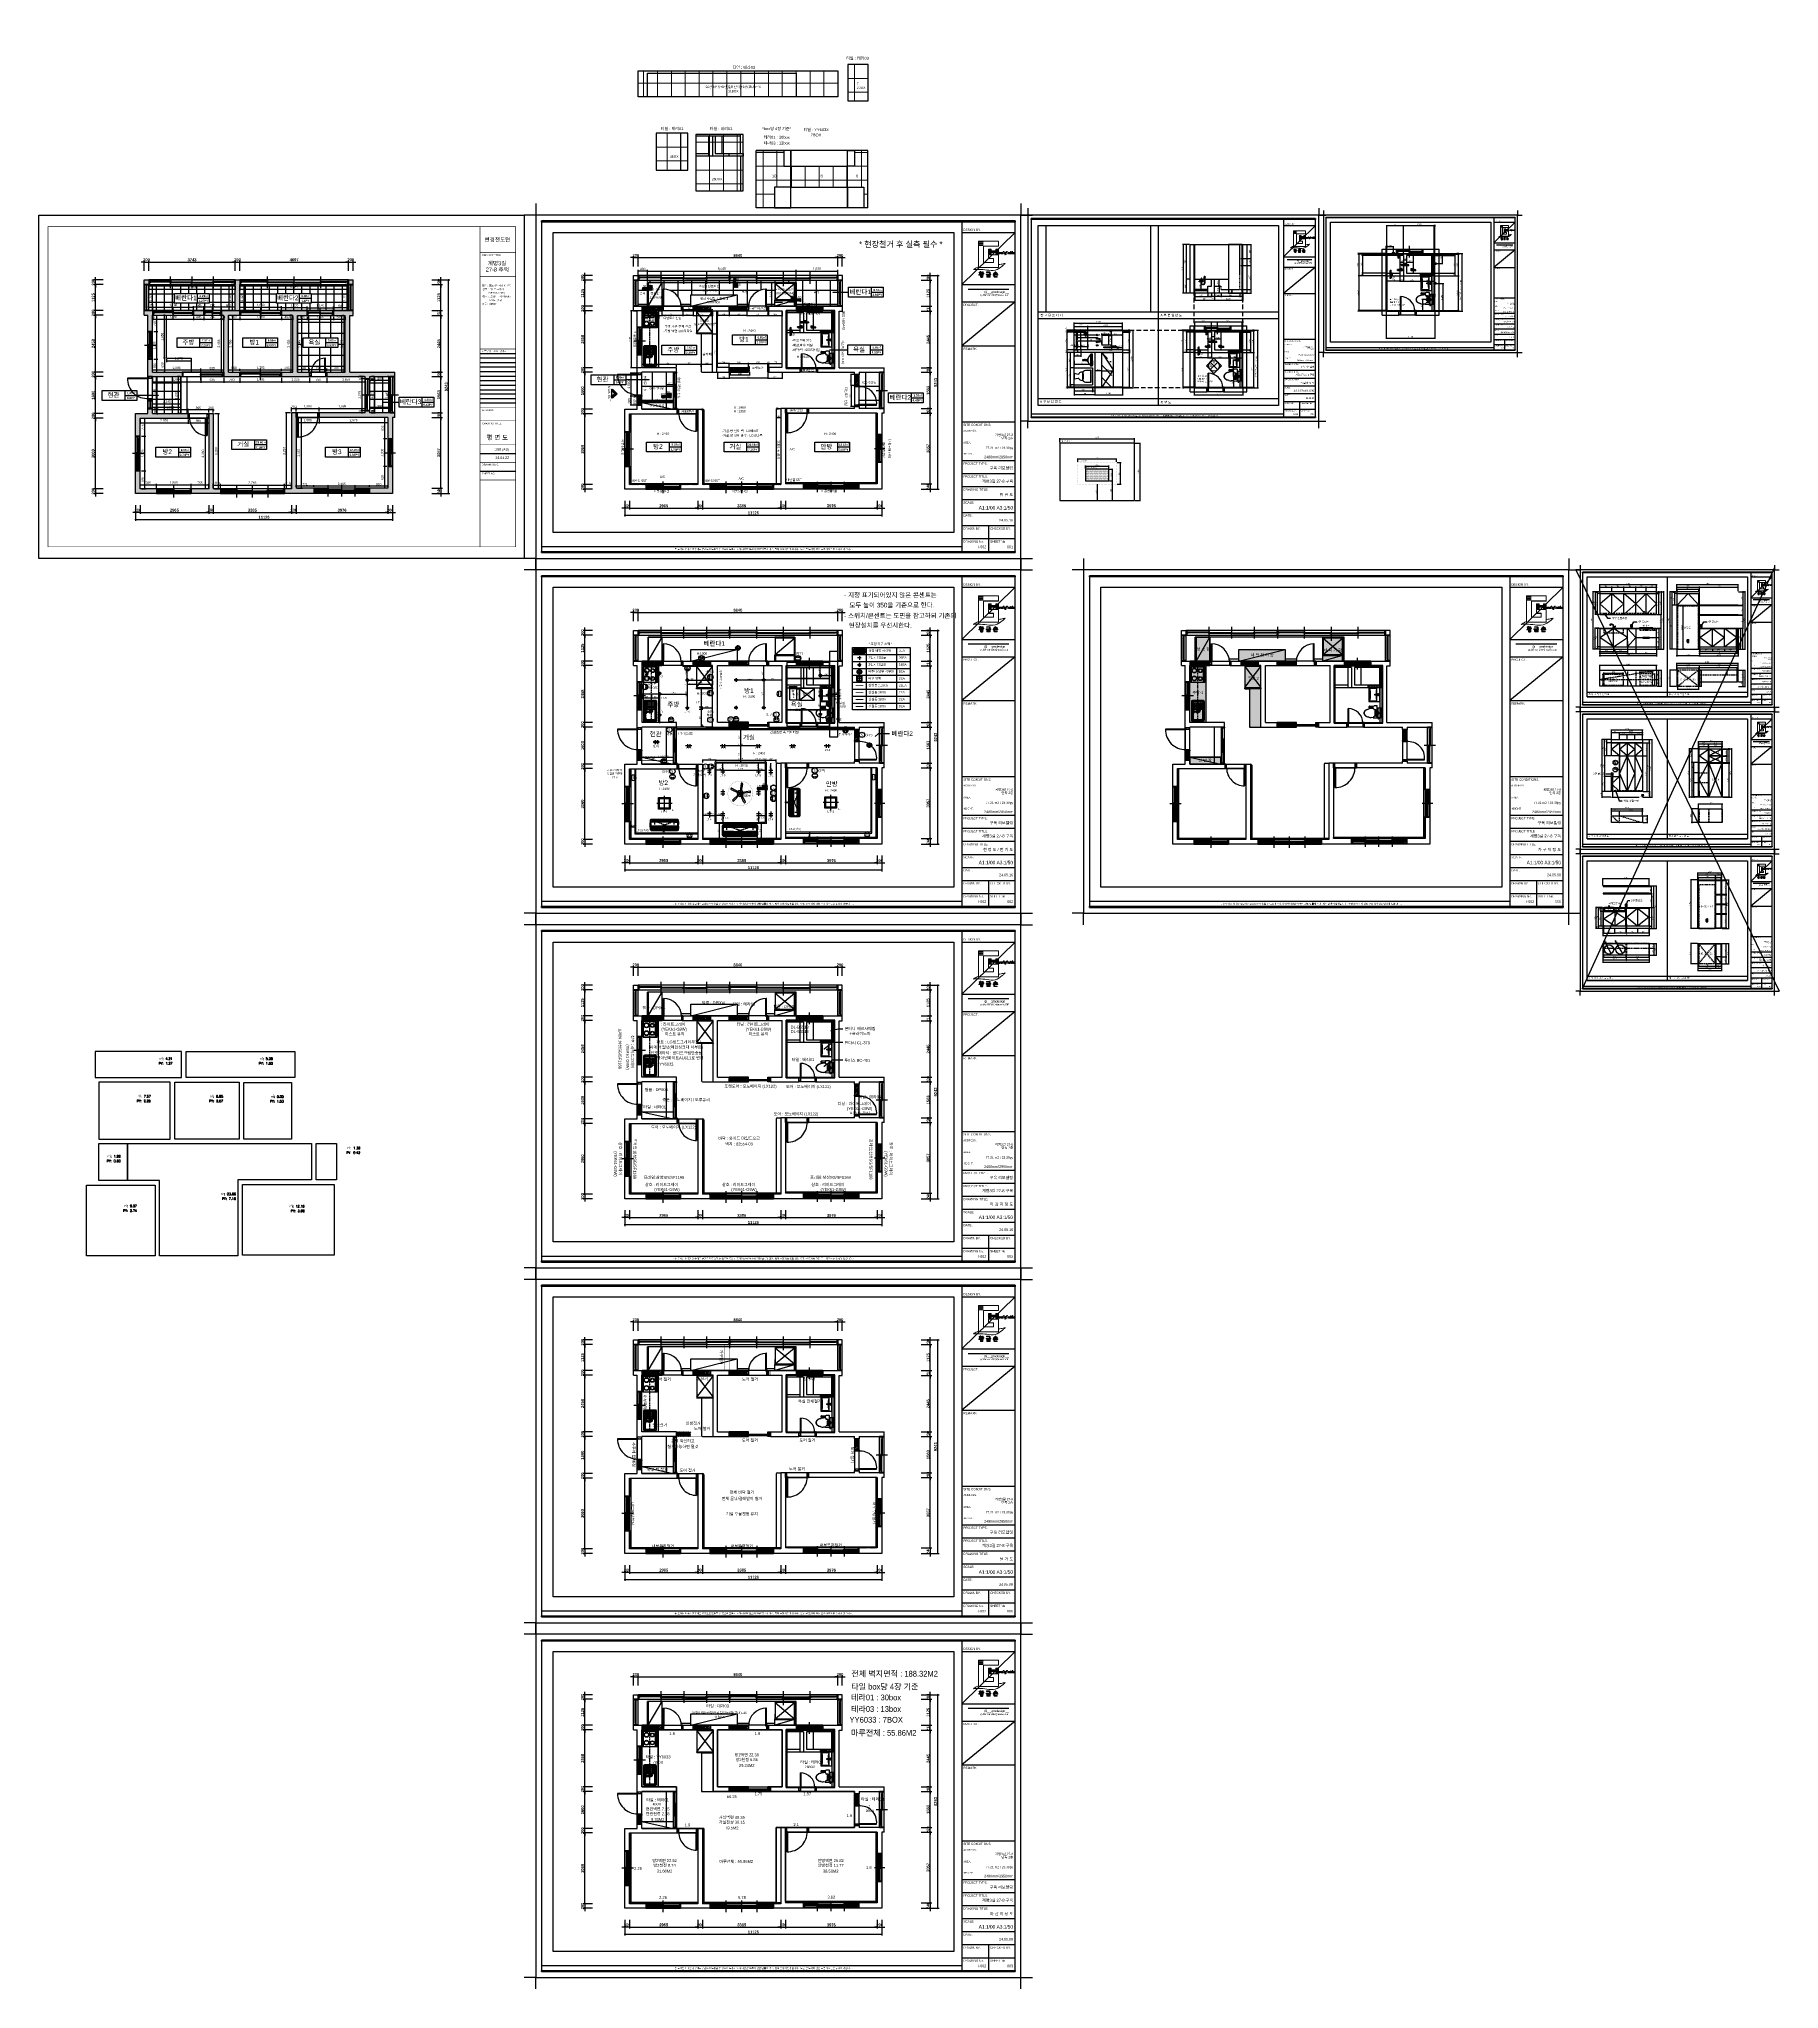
# Model space of a CAD drawing. Header units: inches. Extents: x 7740 to 83056, y -9304 to 75068.
import ezdxf
from ezdxf.enums import TextEntityAlignment as Align

# ---------------------------------------------------------------- set-up
doc = ezdxf.new("R2010")
doc.units = ezdxf.units.IN
doc.header["$LTSCALE"] = 50
doc.header["$MEASUREMENT"] = 0
for name, pattern in [('ACAD_ISO04W100', [30, 24, -3, 0, -3]), ('DASHEDX2', [1.5, 1, -0.5]), ('DH-HID2', [1.2, 0.8, -0.4]), ('DOT', [0.25, 0, -0.25]), ('HID', [2.3, 1.5, -0.8]), ('HIDDEN', [0.375, 0.25, -0.125])]:
    doc.linetypes.add(name, pattern=pattern)
doc.layers.add('.', color=7, linetype='Continuous', lineweight=13)
for name, color, linetype in [('0-ELC TEXT', 7, 'Continuous'), ('0-LINE', 7, 'Continuous'), ('0-SHEET', 7, 'Continuous'), ('0-TEXT', 3, 'Continuous'), ('01-CEN', 1, 'ACAD_ISO04W100'), ('02-WAL', 2, 'Continuous'), ('03-TEXT', 3, 'Continuous'), ('03-WAL NEW', 3, 'Continuous'), ('04-WIN', 4, 'Continuous'), ('04_FUR', 6, 'Continuous'), ('06-FUR', 6, 'Continuous'), ('06-LIGHT', 4, 'Continuous'), ('07-DIM', 5, 'Continuous'), ('07-DIM WAL', 5, 'Continuous'), ('08-HAT', 8, 'Continuous'), ('11-면적TEXT', 230, 'Continuous'), ('253', 253, 'Continuous'), ('3.기호.계단선', 30, 'Continuous'), ('9.보조선', 5, 'Continuous'), ('CO-BATH', 6, 'Continuous'), ('CO-FURB-DN', 9, 'Continuous'), ('F-SYM', 7, 'Continuous'), ('F-SYM @ 1', 7, 'Continuous'), ('FIN', 2, 'Continuous'), ('FORM(YOURNAME)-11', 1, 'Continuous'), ('FORM(YOURNAME)-11 @ 1', 1, 'Continuous'), ('FU', 4, 'Continuous'), ('FUR', 6, 'Continuous'), ('K-FURNITURE', 7, 'Continuous'), ('RC-LIGHT', 7, 'Continuous'), ('TT1', 7, 'Continuous'), ('도면층2', 2, 'Continuous'), ('도면층4', 4, 'Continuous'), ('도면층5', 5, 'Continuous'), ('도면층8', 8, 'Continuous'), ('로고', 7, 'Continuous'), ('설비', 7, 'Continuous')]:
    doc.layers.add(name, color=color, linetype=linetype)
doc.styles.add('DH-TEXT', font='')
doc.styles.add('HY울릉도L', font='Dotum.ttf')
doc.styles.get("Standard").update_dxf_attribs({"font": 'txt.shx', "bigfont": 'whgtxt.shx'})
doc.styles.add('YOURNAME', font='HY울릉도M.TTF')
doc.styles.add('넥슨고딕', font='NEXONLv1GothicBold.ttf')
doc.styles.add('마감재', font='stylu.ttf')
doc.styles.add('맑은 고딕', font='malgun.ttf')
doc.styles.add('코레일둥고', font='Korail_Round_Gothic_Medium.ttf')
doc.styles.get('DH-TEXT').set_extended_font_data('HY울릉도L')
doc.dimstyles.new('20', dxfattribs={"dimscale": 20, "dimtxt": 2.5, "dimasz": 1, "dimexe": 1, "dimexo": 1, "dimgap": 1, "dimtad": 1, "dimdec": 0, "dimrnd": 0.05, "dimdsep": 46, "dimlunit": 6, "dimtxsty": 'HY울릉도L', "dimblk": 'ARCHTICK', "dimcen": 2.5, "dimdle": 1, "dimclrd": 133, "dimclre": 133, "dimclrt": 30, "dimadec": 0, "dimazin": 0, "dimtfac": 1, "dimtdec": 0, "dimtix": 1, "dimtmove": 2, "dimatfit": 3, "dimldrblk": 'ARCHTICK', "dimfxl": 0, "dimlwd": -1, "dimlwe": -1, "dimarcsym": 0})
doc.dimstyles.new('50', dxfattribs={"dimscale": 50, "dimtxt": 2.5, "dimasz": 2.5, "dimexe": 1.25, "dimexo": 2, "dimtad": 1, "dimdec": 0, "dimtxsty": '넥슨고딕', "dimblk": 'DOTSMALL', "dimcen": 2.5, "dimclrd": 1, "dimclre": 1, "dimclrt": 2, "dimadec": 0, "dimazin": 0, "dimtfac": 1, "dimtdec": 0, "dimtix": 1, "dimtmove": 0, "dimatfit": 3, "dimldrblk": 'DOTSMALL', "dimfxl": 0, "dimarcsym": 0})
doc.dimstyles.new('벽치수 Copy of DIM-50', dxfattribs={"dimscale": 50, "dimtxt": 2, "dimasz": 0.7, "dimexe": 1, "dimexo": 1, "dimgap": 0.7, "dimtad": 1, "dimdec": 0, "dimzin": 1, "dimdsep": 46, "dimlunit": 6, "dimtxsty": '마감재', "dimblk": 'ARCHTICK', "dimcen": -0.09, "dimclrd": 256, "dimclre": 256, "dimclrt": 3, "dimadec": 0, "dimazin": 0, "dimtfac": 1, "dimtdec": 0, "dimtix": 1, "dimtmove": 2, "dimatfit": 0, "dimldrblk": 'ARCHTICK', "dimfxl": 0, "dimtolj": 1, "dimtzin": 0, "dimarcsym": 0})
doc.dimstyles.new('사본 벽치수 Copy of DIM-30', dxfattribs={"dimscale": 30, "dimtxt": 2, "dimasz": 0.7, "dimexe": 1, "dimexo": 1, "dimgap": 0.7, "dimtad": 1, "dimdec": 0, "dimzin": 1, "dimdsep": 46, "dimlunit": 6, "dimtxsty": '마감재', "dimblk": 'ARCHTICK', "dimcen": -0.09, "dimclrd": 256, "dimclre": 256, "dimclrt": 3, "dimadec": 0, "dimazin": 0, "dimtfac": 1, "dimtdec": 0, "dimtix": 1, "dimtmove": 2, "dimatfit": 0, "dimldrblk": 'ARCHTICK', "dimfxl": 0, "dimtolj": 1, "dimtzin": 0, "dimarcsym": 0})
picture_1 = doc.add_image_def('image1.png', size_in_pixel=(977, 812))
pattern_1 = [(0, (2322.66, 46187.14), (0, 350), []), (90, (2322.66, 46187.14), (-350, 2e-14), [])]
pattern_2 = [(0, (0, 0), (0, 600), []), (90, (0, 0), (-600, 4e-14), [])]
pattern_3 = [(45, (0, 0), (-35.35534, 35.35534), [])]
pattern_4 = [(45, (0, -15350), (-35.35534, 35.35534), [])]
pattern_5 = [(45, (17657.25, -843.75), (-35.35534, 35.35534), [])]
pattern_6 = [(45, (0, 7e-12), (-35.35534, 35.35534), [])]
pattern_7 = [(45, (25971, 2475), (-35.35534, 35.35534), [])]

# ---------------------------------------------------------------- blocks, each defined once
blk = doc.blocks.new('_ARCHTICK')
at = {"color": 0, "linetype": 'ByBlock', "const_width": 0.075}
blk.add_lwpolyline([(-0.25, -0.25), (0.25, 0.25)], dxfattribs=at)
blk = doc.blocks.new('*D7')
at = {"layer": '07-DIM', "lineweight": -2}
for p, q in [((15285, 55770), (15250, 55770)), ((15285, 55649), (15285, 55820)), ((15285, 55770), (15595, 55770)), ((15595, 55649), (15595, 55820)), ((15595, 55770), (15630, 55770))]:
    blk.add_line(p, q, dxfattribs=at)
at = {"layer": 'Defpoints', "color": 0}
for p in [(15595, 55770), (15285, 55599), (15595, 55599)]:
    blk.add_point(p, dxfattribs=at)
at = {"layer": '07-DIM', "lineweight": -2, "xscale": 35, "yscale": 35, "zscale": 35}
blk.add_blockref('_ARCHTICK', (15285, 55770), dxfattribs=at)
at = {"layer": '07-DIM', "lineweight": -2, "xscale": 35, "yscale": 35, "zscale": 35, "rotation": 180}
blk.add_blockref('_ARCHTICK', (15595, 55770), dxfattribs=at)
at = {"layer": '07-DIM', "color": 3, "insert": (15440, 55857), "char_height": 100, "attachment_point": 5, "style": '마감재'}
blk.add_mtext('\\A1;310', dxfattribs=at)
blk = doc.blocks.new('*D8')
at = {"layer": '07-DIM', "lineweight": -2}
for p, q in [((15595, 55649), (15595, 55820)), ((15595, 55770), (18360, 55770)), ((18360, 55649), (18360, 55820))]:
    blk.add_line(p, q, dxfattribs=at)
at = {"layer": 'Defpoints', "color": 0}
for p in [(18360, 55770), (15595, 55599), (18360, 55599)]:
    blk.add_point(p, dxfattribs=at)
at = {"layer": '07-DIM', "lineweight": -2, "xscale": 35, "yscale": 35, "zscale": 35, "rotation": 180}
blk.add_blockref('_ARCHTICK', (15595, 55770), dxfattribs=at)
at = {"layer": '07-DIM', "lineweight": -2, "xscale": 35, "yscale": 35, "zscale": 35}
blk.add_blockref('_ARCHTICK', (18360, 55770), dxfattribs=at)
at = {"layer": '07-DIM', "color": 3, "insert": (16977, 55864), "char_height": 100, "attachment_point": 5, "style": '마감재'}
blk.add_mtext('\\A1;2,765', dxfattribs=at)
blk = doc.blocks.new('*D9')
at = {"layer": '07-DIM', "lineweight": -2}
for p, q in [((18360, 55770), (18325, 55770)), ((18360, 55649), (18360, 55820)), ((18360, 55770), (18670, 55770)), ((18670, 55649), (18670, 55820)), ((18670, 55770), (18705, 55770))]:
    blk.add_line(p, q, dxfattribs=at)
at = {"layer": 'Defpoints', "color": 0}
for p in [(18670, 55770), (18360, 55599), (18670, 55599)]:
    blk.add_point(p, dxfattribs=at)
at = {"layer": '07-DIM', "lineweight": -2, "xscale": 35, "yscale": 35, "zscale": 35}
blk.add_blockref('_ARCHTICK', (18360, 55770), dxfattribs=at)
at = {"layer": '07-DIM', "lineweight": -2, "xscale": 35, "yscale": 35, "zscale": 35, "rotation": 180}
blk.add_blockref('_ARCHTICK', (18670, 55770), dxfattribs=at)
at = {"layer": '07-DIM', "color": 3, "insert": (18515, 55857), "char_height": 100, "attachment_point": 5, "style": '마감재'}
blk.add_mtext('\\A1;310', dxfattribs=at)
blk = doc.blocks.new('*D10')
at = {"layer": '07-DIM', "lineweight": -2}
for p, q in [((18620, 58896), (18406, 58896)), ((18456, 55599), (18456, 58896)), ((18620, 55599), (18406, 55599))]:
    blk.add_line(p, q, dxfattribs=at)
at = {"layer": 'Defpoints', "color": 0}
for p in [(18456, 58896), (18670, 58896), (18670, 55599)]:
    blk.add_point(p, dxfattribs=at)
at = {"layer": '07-DIM', "lineweight": -2, "xscale": 35, "yscale": 35, "zscale": 35}
for p, rotation in [((18456, 58896), 90), ((18456, 55599), 270)]:
    blk.add_blockref('_ARCHTICK', p, dxfattribs=dict(at, rotation=rotation))
at = {"layer": '07-DIM', "color": 3, "insert": (18362, 57248), "char_height": 100, "attachment_point": 5, "rotation": 90, "style": '마감재'}
blk.add_mtext('\\A1;3,297', dxfattribs=at)
blk = doc.blocks.new('_DOTSMALL')
at = {"color": 0, "linetype": 'ByBlock', "const_width": 0.5}
blk.add_lwpolyline([(-0.0625, 0, 1), (0.0625, 0, 1)], format="xyb", close=True, dxfattribs=at)
blk = doc.blocks.new('*D11')
at = {"layer": '07-DIM', "color": 1, "lineweight": -2}
for p, q in [((11920, 54899), (11920, 54523)), ((12120, 54899), (12120, 54523)), ((11920, 54585), (11795, 54585)), ((12120, 54585), (11920, 54585)), ((12120, 54585), (12245, 54585))]:
    blk.add_line(p, q, dxfattribs=at)
at = {"layer": 'Defpoints', "color": 0}
for p in [(11920, 54999), (12120, 54999), (11920, 54585)]:
    blk.add_point(p, dxfattribs=at)
at = {"layer": '07-DIM', "color": 1, "lineweight": -2, "xscale": 125, "yscale": 125, "zscale": 125}
blk.add_blockref('_DOTSMALL', (11920, 54585), dxfattribs=at)
at = {"layer": '07-DIM', "color": 1, "lineweight": -2, "xscale": 125, "yscale": 125, "zscale": 125, "rotation": 180}
blk.add_blockref('_DOTSMALL', (12120, 54585), dxfattribs=at)
at = {"layer": '07-DIM', "color": 2, "insert": (12020, 54682), "char_height": 125, "attachment_point": 5, "style": '넥슨고딕'}
blk.add_mtext('200', dxfattribs=at)
blk = doc.blocks.new('*D12')
at = {"layer": '07-DIM', "color": 1, "lineweight": -2}
for p, q in [((12120, 54899), (12120, 54523)), ((15085, 54899), (15085, 54523)), ((12120, 54585), (15085, 54585))]:
    blk.add_line(p, q, dxfattribs=at)
at = {"layer": 'Defpoints', "color": 0}
for p in [(12120, 54999), (15085, 54999), (15085, 54585)]:
    blk.add_point(p, dxfattribs=at)
at = {"layer": '07-DIM', "color": 1, "lineweight": -2, "xscale": 125, "yscale": 125, "zscale": 125, "rotation": 180}
blk.add_blockref('_DOTSMALL', (12120, 54585), dxfattribs=at)
at = {"layer": '07-DIM', "color": 1, "lineweight": -2, "xscale": 125, "yscale": 125, "zscale": 125}
blk.add_blockref('_DOTSMALL', (15085, 54585), dxfattribs=at)
at = {"layer": '07-DIM', "color": 2, "insert": (13602, 54682), "char_height": 125, "attachment_point": 5, "style": '넥슨고딕'}
blk.add_mtext('2965', dxfattribs=at)
blk = doc.blocks.new('*D13')
at = {"layer": '07-DIM', "color": 1, "lineweight": -2}
for p, q in [((15085, 54899), (15085, 54523)), ((15285, 54899), (15285, 54523)), ((15085, 54585), (14960, 54585)), ((15085, 54585), (15285, 54585)), ((15285, 54585), (15410, 54585))]:
    blk.add_line(p, q, dxfattribs=at)
at = {"layer": 'Defpoints', "color": 0}
for p in [(15085, 54999), (15285, 54999), (15285, 54585)]:
    blk.add_point(p, dxfattribs=at)
at = {"layer": '07-DIM', "color": 1, "lineweight": -2, "xscale": 125, "yscale": 125, "zscale": 125}
blk.add_blockref('_DOTSMALL', (15085, 54585), dxfattribs=at)
at = {"layer": '07-DIM', "color": 1, "lineweight": -2, "xscale": 125, "yscale": 125, "zscale": 125, "rotation": 180}
blk.add_blockref('_DOTSMALL', (15285, 54585), dxfattribs=at)
at = {"layer": '07-DIM', "color": 2, "insert": (15185, 54682), "char_height": 125, "attachment_point": 5, "style": '넥슨고딕'}
blk.add_mtext('200', dxfattribs=at)
blk = doc.blocks.new('*D14')
at = {"layer": '07-DIM', "color": 1, "lineweight": -2}
for p, q in [((15285, 54899), (15285, 54522)), ((18670, 54899), (18670, 54522)), ((15285, 54584), (18670, 54584))]:
    blk.add_line(p, q, dxfattribs=at)
at = {"layer": 'Defpoints', "color": 0}
for p in [(15285, 54999), (18670, 54999), (18670, 54584)]:
    blk.add_point(p, dxfattribs=at)
at = {"layer": '07-DIM', "color": 1, "lineweight": -2, "xscale": 125, "yscale": 125, "zscale": 125, "rotation": 180}
blk.add_blockref('_DOTSMALL', (15285, 54584), dxfattribs=at)
at = {"layer": '07-DIM', "color": 1, "lineweight": -2, "xscale": 125, "yscale": 125, "zscale": 125}
blk.add_blockref('_DOTSMALL', (18670, 54584), dxfattribs=at)
at = {"layer": '07-DIM', "color": 2, "insert": (16977, 54681), "char_height": 125, "attachment_point": 5, "style": '넥슨고딕'}
blk.add_mtext('3385', dxfattribs=at)
blk = doc.blocks.new('*D15')
at = {"layer": '07-DIM', "color": 1, "lineweight": -2}
for p, q in [((18670, 54899), (18670, 54522)), ((18870, 54899), (18870, 54522)), ((18670, 54584), (18545, 54584)), ((18670, 54584), (18870, 54584)), ((18870, 54584), (18995, 54584))]:
    blk.add_line(p, q, dxfattribs=at)
at = {"layer": 'Defpoints', "color": 0}
for p in [(18670, 54999), (18870, 54999), (18870, 54584)]:
    blk.add_point(p, dxfattribs=at)
at = {"layer": '07-DIM', "color": 1, "lineweight": -2, "xscale": 125, "yscale": 125, "zscale": 125}
blk.add_blockref('_DOTSMALL', (18670, 54584), dxfattribs=at)
at = {"layer": '07-DIM', "color": 1, "lineweight": -2, "xscale": 125, "yscale": 125, "zscale": 125, "rotation": 180}
blk.add_blockref('_DOTSMALL', (18870, 54584), dxfattribs=at)
at = {"layer": '07-DIM', "color": 2, "insert": (18770, 54681), "char_height": 125, "attachment_point": 5, "style": '넥슨고딕'}
blk.add_mtext('200', dxfattribs=at)
blk = doc.blocks.new('*D16')
at = {"layer": '07-DIM', "color": 1, "lineweight": -2}
for p, q in [((18870, 54899), (18870, 54521)), ((22846, 54899), (22846, 54521)), ((18870, 54584), (22846, 54584))]:
    blk.add_line(p, q, dxfattribs=at)
at = {"layer": 'Defpoints', "color": 0}
for p in [(18870, 54999), (22846, 54999), (22846, 54584)]:
    blk.add_point(p, dxfattribs=at)
at = {"layer": '07-DIM', "color": 1, "lineweight": -2, "xscale": 125, "yscale": 125, "zscale": 125, "rotation": 180}
blk.add_blockref('_DOTSMALL', (18870, 54584), dxfattribs=at)
at = {"layer": '07-DIM', "color": 1, "lineweight": -2, "xscale": 125, "yscale": 125, "zscale": 125}
blk.add_blockref('_DOTSMALL', (22846, 54584), dxfattribs=at)
at = {"layer": '07-DIM', "color": 2, "insert": (20858, 54680), "char_height": 125, "attachment_point": 5, "style": '넥슨고딕'}
blk.add_mtext('3976', dxfattribs=at)
blk = doc.blocks.new('*D17')
at = {"layer": '07-DIM', "color": 1, "lineweight": -2}
for p, q in [((22846, 54899), (22846, 54521)), ((23046, 54899), (23046, 54521)), ((22846, 54584), (22721, 54584)), ((22846, 54584), (23046, 54584)), ((23046, 54584), (23171, 54584))]:
    blk.add_line(p, q, dxfattribs=at)
at = {"layer": 'Defpoints', "color": 0}
for p in [(22846, 54999), (23046, 54999), (23046, 54584)]:
    blk.add_point(p, dxfattribs=at)
at = {"layer": '07-DIM', "color": 1, "lineweight": -2, "xscale": 125, "yscale": 125, "zscale": 125}
blk.add_blockref('_DOTSMALL', (22846, 54584), dxfattribs=at)
at = {"layer": '07-DIM', "color": 1, "lineweight": -2, "xscale": 125, "yscale": 125, "zscale": 125, "rotation": 180}
blk.add_blockref('_DOTSMALL', (23046, 54584), dxfattribs=at)
at = {"layer": '07-DIM', "color": 2, "insert": (22946, 54680), "char_height": 125, "attachment_point": 5, "style": '넥슨고딕'}
blk.add_mtext('200', dxfattribs=at)
blk = doc.blocks.new('*D18')
at = {"layer": '07-DIM', "color": 1, "lineweight": -2}
for p, q in [((10181, 55599), (10181, 55724)), ((10520, 55599), (10119, 55599)), ((10520, 55399), (10119, 55399)), ((10181, 55599), (10181, 55399)), ((10181, 55399), (10181, 55274))]:
    blk.add_line(p, q, dxfattribs=at)
at = {"layer": 'Defpoints', "color": 0}
for p in [(10181, 55399), (10620, 55599), (10620, 55399)]:
    blk.add_point(p, dxfattribs=at)
at = {"layer": '07-DIM', "color": 1, "lineweight": -2, "xscale": 125, "yscale": 125, "zscale": 125}
for p, rotation in [((10181, 55599), 270), ((10181, 55399), 90)]:
    blk.add_blockref('_DOTSMALL', p, dxfattribs=dict(at, rotation=rotation))
at = {"layer": '07-DIM', "color": 2, "insert": (10085, 55499), "char_height": 125, "attachment_point": 5, "rotation": 90, "style": '넥슨고딕'}
blk.add_mtext('200', dxfattribs=at)
blk = doc.blocks.new('*D19')
at = {"layer": '07-DIM', "color": 1, "lineweight": -2}
for p, q in [((10520, 58659), (10119, 58659)), ((10181, 55599), (10181, 58659)), ((10520, 55599), (10119, 55599))]:
    blk.add_line(p, q, dxfattribs=at)
at = {"layer": 'Defpoints', "color": 0}
for p in [(10181, 58659), (10620, 58659), (10620, 55599)]:
    blk.add_point(p, dxfattribs=at)
at = {"layer": '07-DIM', "color": 1, "lineweight": -2, "xscale": 125, "yscale": 125, "zscale": 125}
for p, rotation in [((10181, 58659), 90), ((10181, 55599), 270)]:
    blk.add_blockref('_DOTSMALL', p, dxfattribs=dict(at, rotation=rotation))
at = {"layer": '07-DIM', "color": 2, "insert": (10085, 57129), "char_height": 125, "attachment_point": 5, "rotation": 90, "style": '넥슨고딕'}
blk.add_mtext('3060', dxfattribs=at)
blk = doc.blocks.new('*D20')
at = {"layer": '07-DIM', "color": 1, "lineweight": -2}
for p, q in [((10520, 58859), (10119, 58859)), ((10520, 58659), (10119, 58659)), ((10181, 58859), (10181, 58984)), ((10181, 58659), (10181, 58859)), ((10181, 58659), (10181, 58534))]:
    blk.add_line(p, q, dxfattribs=at)
at = {"layer": 'Defpoints', "color": 0}
for p in [(10181, 58859), (10620, 58859), (10620, 58659)]:
    blk.add_point(p, dxfattribs=at)
at = {"layer": '07-DIM', "color": 1, "lineweight": -2, "xscale": 125, "yscale": 125, "zscale": 125}
for p, rotation in [((10181, 58859), 270), ((10181, 58659), 90)]:
    blk.add_blockref('_DOTSMALL', p, dxfattribs=dict(at, rotation=rotation))
at = {"layer": '07-DIM', "color": 2, "insert": (10085, 58759), "char_height": 125, "attachment_point": 5, "rotation": 90, "style": '넥슨고딕'}
blk.add_mtext('200', dxfattribs=at)
blk = doc.blocks.new('*D21')
at = {"layer": '07-DIM', "color": 1, "lineweight": -2}
for p, q in [((10520, 60459), (10119, 60459)), ((10181, 58859), (10181, 60459)), ((10520, 58859), (10119, 58859))]:
    blk.add_line(p, q, dxfattribs=at)
at = {"layer": 'Defpoints', "color": 0}
for p in [(10181, 60459), (10620, 60459), (10620, 58859)]:
    blk.add_point(p, dxfattribs=at)
at = {"layer": '07-DIM', "color": 1, "lineweight": -2, "xscale": 125, "yscale": 125, "zscale": 125}
for p, rotation in [((10181, 60459), 90), ((10181, 58859), 270)]:
    blk.add_blockref('_DOTSMALL', p, dxfattribs=dict(at, rotation=rotation))
at = {"layer": '07-DIM', "color": 2, "insert": (10085, 59659), "char_height": 125, "attachment_point": 5, "rotation": 90, "style": '넥슨고딕'}
blk.add_mtext('1600', dxfattribs=at)
blk = doc.blocks.new('*D22')
at = {"layer": '07-DIM', "color": 1, "lineweight": -2}
for p, q in [((10181, 60659), (10181, 60784)), ((10520, 60659), (10119, 60659)), ((10520, 60459), (10119, 60459)), ((10181, 60459), (10181, 60659)), ((10181, 60459), (10181, 60334))]:
    blk.add_line(p, q, dxfattribs=at)
at = {"layer": 'Defpoints', "color": 0}
for p in [(10181, 60659), (10620, 60659), (10620, 60459)]:
    blk.add_point(p, dxfattribs=at)
at = {"layer": '07-DIM', "color": 1, "lineweight": -2, "xscale": 125, "yscale": 125, "zscale": 125}
for p, rotation in [((10181, 60659), 270), ((10181, 60459), 90)]:
    blk.add_blockref('_DOTSMALL', p, dxfattribs=dict(at, rotation=rotation))
at = {"layer": '07-DIM', "color": 2, "insert": (10085, 60559), "char_height": 125, "attachment_point": 5, "rotation": 90, "style": '넥슨고딕'}
blk.add_mtext('200', dxfattribs=at)
blk = doc.blocks.new('*D23')
at = {"layer": '07-DIM', "color": 1, "lineweight": -2}
for p, q in [((10520, 63117), (10120, 63117)), ((10183, 60659), (10183, 63117)), ((10520, 60659), (10120, 60659))]:
    blk.add_line(p, q, dxfattribs=at)
at = {"layer": 'Defpoints', "color": 0}
for p in [(10183, 63117), (10620, 63117), (10620, 60659)]:
    blk.add_point(p, dxfattribs=at)
at = {"layer": '07-DIM', "color": 1, "lineweight": -2, "xscale": 125, "yscale": 125, "zscale": 125}
for p, rotation in [((10183, 63117), 90), ((10183, 60659), 270)]:
    blk.add_blockref('_DOTSMALL', p, dxfattribs=dict(at, rotation=rotation))
at = {"layer": '07-DIM', "color": 2, "insert": (10086, 61888), "char_height": 125, "attachment_point": 5, "rotation": 90, "style": '넥슨고딕'}
blk.add_mtext('2458', dxfattribs=at)
blk = doc.blocks.new('*D24')
at = {"layer": '07-DIM', "color": 1, "lineweight": -2}
for p, q in [((10520, 63317), (10120, 63317)), ((10183, 63317), (10183, 63442)), ((10183, 63117), (10183, 63317)), ((10520, 63117), (10120, 63117)), ((10183, 63117), (10183, 62992))]:
    blk.add_line(p, q, dxfattribs=at)
at = {"layer": 'Defpoints', "color": 0}
for p in [(10183, 63317), (10620, 63317), (10620, 63117)]:
    blk.add_point(p, dxfattribs=at)
at = {"layer": '07-DIM', "color": 1, "lineweight": -2, "xscale": 125, "yscale": 125, "zscale": 125}
for p, rotation in [((10183, 63317), 270), ((10183, 63117), 90)]:
    blk.add_blockref('_DOTSMALL', p, dxfattribs=dict(at, rotation=rotation))
at = {"layer": '07-DIM', "color": 2, "insert": (10086, 63217), "char_height": 125, "attachment_point": 5, "rotation": 90, "style": '넥슨고딕'}
blk.add_mtext('200', dxfattribs=at)
blk = doc.blocks.new('*D25')
at = {"layer": '07-DIM', "color": 1, "lineweight": -2}
for p, q in [((10520, 64442), (10120, 64442)), ((10183, 63317), (10183, 64442)), ((10520, 63317), (10120, 63317))]:
    blk.add_line(p, q, dxfattribs=at)
at = {"layer": 'Defpoints', "color": 0}
for p in [(10183, 64442), (10620, 64442), (10620, 63317)]:
    blk.add_point(p, dxfattribs=at)
at = {"layer": '07-DIM', "color": 1, "lineweight": -2, "xscale": 125, "yscale": 125, "zscale": 125}
for p, rotation in [((10183, 64442), 90), ((10183, 63317), 270)]:
    blk.add_blockref('_DOTSMALL', p, dxfattribs=dict(at, rotation=rotation))
at = {"layer": '07-DIM', "color": 2, "insert": (10086, 63880), "char_height": 125, "attachment_point": 5, "rotation": 90, "style": '넥슨고딕'}
blk.add_mtext('1125', dxfattribs=at)
blk = doc.blocks.new('*D26')
at = {"layer": '07-DIM', "color": 1, "lineweight": -2}
for p, q in [((10520, 64642), (10120, 64642)), ((10520, 64442), (10120, 64442)), ((10183, 64642), (10183, 64767)), ((10183, 64442), (10183, 64642)), ((10183, 64442), (10183, 64317))]:
    blk.add_line(p, q, dxfattribs=at)
at = {"layer": 'Defpoints', "color": 0}
for p in [(10183, 64642), (10620, 64642), (10620, 64442)]:
    blk.add_point(p, dxfattribs=at)
at = {"layer": '07-DIM', "color": 1, "lineweight": -2, "xscale": 125, "yscale": 125, "zscale": 125}
for p, rotation in [((10183, 64642), 270), ((10183, 64442), 90)]:
    blk.add_blockref('_DOTSMALL', p, dxfattribs=dict(at, rotation=rotation))
at = {"layer": '07-DIM', "color": 2, "insert": (10086, 64542), "char_height": 125, "attachment_point": 5, "rotation": 90, "style": '넥슨고딕'}
blk.add_mtext('200', dxfattribs=at)
blk = doc.blocks.new('*D27')
at = {"layer": '07-DIM', "color": 1, "lineweight": -2}
for p, q in [((25138, 55639), (25138, 55764)), ((24746, 55639), (25200, 55639)), ((24746, 55399), (25200, 55399)), ((25138, 55639), (25138, 55399)), ((25138, 55399), (25138, 55274))]:
    blk.add_line(p, q, dxfattribs=at)
at = {"layer": 'Defpoints', "color": 0}
for p in [(24646, 55639), (24646, 55399), (25138, 55399)]:
    blk.add_point(p, dxfattribs=at)
at = {"layer": '07-DIM', "color": 1, "lineweight": -2, "xscale": 125, "yscale": 125, "zscale": 125}
for p, rotation in [((25138, 55639), 270), ((25138, 55399), 90)]:
    blk.add_blockref('_DOTSMALL', p, dxfattribs=dict(at, rotation=rotation))
at = {"layer": '07-DIM', "color": 2, "insert": (25041, 55519), "char_height": 125, "attachment_point": 5, "rotation": 90, "style": '넥슨고딕'}
blk.add_mtext('240', dxfattribs=at)
blk = doc.blocks.new('*D28')
at = {"layer": '07-DIM', "color": 1, "lineweight": -2}
for p, q in [((24746, 58696), (25200, 58696)), ((25138, 55639), (25138, 58696)), ((24746, 55639), (25200, 55639))]:
    blk.add_line(p, q, dxfattribs=at)
at = {"layer": 'Defpoints', "color": 0}
for p in [(24646, 58696), (25138, 58696), (24646, 55639)]:
    blk.add_point(p, dxfattribs=at)
at = {"layer": '07-DIM', "color": 1, "lineweight": -2, "xscale": 125, "yscale": 125, "zscale": 125}
for p, rotation in [((25138, 58696), 90), ((25138, 55639), 270)]:
    blk.add_blockref('_DOTSMALL', p, dxfattribs=dict(at, rotation=rotation))
at = {"layer": '07-DIM', "color": 2, "insert": (25041, 57168), "char_height": 125, "attachment_point": 5, "rotation": 90, "style": '넥슨고딕'}
blk.add_mtext('3057', dxfattribs=at)
blk = doc.blocks.new('*D29')
at = {"layer": '07-DIM', "color": 1, "lineweight": -2}
for p, q in [((24746, 58896), (25200, 58896)), ((24746, 58696), (25200, 58696)), ((25138, 58896), (25138, 59021)), ((25138, 58696), (25138, 58896)), ((25138, 58696), (25138, 58571))]:
    blk.add_line(p, q, dxfattribs=at)
at = {"layer": 'Defpoints', "color": 0}
for p in [(24646, 58896), (24646, 58696), (25138, 58896)]:
    blk.add_point(p, dxfattribs=at)
at = {"layer": '07-DIM', "color": 1, "lineweight": -2, "xscale": 125, "yscale": 125, "zscale": 125}
for p, rotation in [((25138, 58896), 270), ((25138, 58696), 90)]:
    blk.add_blockref('_DOTSMALL', p, dxfattribs=dict(at, rotation=rotation))
at = {"layer": '07-DIM', "color": 2, "insert": (25041, 58796), "char_height": 125, "attachment_point": 5, "rotation": 90, "style": '넥슨고딕'}
blk.add_mtext('200', dxfattribs=at)
blk = doc.blocks.new('*D30')
at = {"layer": '07-DIM', "color": 1, "lineweight": -2}
for p, q in [((24746, 60459), (25200, 60459)), ((25138, 58896), (25138, 60459)), ((24746, 58896), (25200, 58896))]:
    blk.add_line(p, q, dxfattribs=at)
at = {"layer": 'Defpoints', "color": 0}
for p in [(24646, 60459), (25138, 60459), (24646, 58896)]:
    blk.add_point(p, dxfattribs=at)
at = {"layer": '07-DIM', "color": 1, "lineweight": -2, "xscale": 125, "yscale": 125, "zscale": 125}
for p, rotation in [((25138, 60459), 90), ((25138, 58896), 270)]:
    blk.add_blockref('_DOTSMALL', p, dxfattribs=dict(at, rotation=rotation))
at = {"layer": '07-DIM', "color": 2, "insert": (25043, 59678), "char_height": 125, "attachment_point": 5, "rotation": 90, "style": '넥슨고딕'}
blk.add_mtext('1563', dxfattribs=at)
blk = doc.blocks.new('*D31')
at = {"layer": '07-DIM', "color": 1, "lineweight": -2}
for p, q in [((25138, 60659), (25138, 60784)), ((24746, 60659), (25200, 60659)), ((24746, 60459), (25200, 60459)), ((25138, 60459), (25138, 60659)), ((25138, 60459), (25138, 60334))]:
    blk.add_line(p, q, dxfattribs=at)
at = {"layer": 'Defpoints', "color": 0}
for p in [(24646, 60659), (24646, 60459), (25138, 60659)]:
    blk.add_point(p, dxfattribs=at)
at = {"layer": '07-DIM', "color": 1, "lineweight": -2, "xscale": 125, "yscale": 125, "zscale": 125}
for p, rotation in [((25138, 60659), 270), ((25138, 60459), 90)]:
    blk.add_blockref('_DOTSMALL', p, dxfattribs=dict(at, rotation=rotation))
at = {"layer": '07-DIM', "color": 2, "insert": (25041, 60559), "char_height": 125, "attachment_point": 5, "rotation": 90, "style": '넥슨고딕'}
blk.add_mtext('200', dxfattribs=at)
blk = doc.blocks.new('*D32')
at = {"layer": '07-DIM', "color": 1, "lineweight": -2}
for p, q in [((24746, 63104), (25200, 63104)), ((25138, 60659), (25138, 63104)), ((24746, 60659), (25200, 60659))]:
    blk.add_line(p, q, dxfattribs=at)
at = {"layer": 'Defpoints', "color": 0}
for p in [(24646, 63104), (25138, 63104), (24646, 60659)]:
    blk.add_point(p, dxfattribs=at)
at = {"layer": '07-DIM', "color": 1, "lineweight": -2, "xscale": 125, "yscale": 125, "zscale": 125}
for p, rotation in [((25138, 63104), 90), ((25138, 60659), 270)]:
    blk.add_blockref('_DOTSMALL', p, dxfattribs=dict(at, rotation=rotation))
at = {"layer": '07-DIM', "color": 2, "insert": (25041, 61882), "char_height": 125, "attachment_point": 5, "rotation": 90, "style": '넥슨고딕'}
blk.add_mtext('2445', dxfattribs=at)
blk = doc.blocks.new('*D33')
at = {"layer": '07-DIM', "color": 1, "lineweight": -2}
for p, q in [((24746, 63317), (25200, 63317)), ((25138, 63317), (25138, 63442)), ((25138, 63104), (25138, 63317)), ((24746, 63104), (25200, 63104)), ((25138, 63104), (25138, 62979))]:
    blk.add_line(p, q, dxfattribs=at)
at = {"layer": 'Defpoints', "color": 0}
for p in [(24646, 63317), (25138, 63317), (24646, 63104)]:
    blk.add_point(p, dxfattribs=at)
at = {"layer": '07-DIM', "color": 1, "lineweight": -2, "xscale": 125, "yscale": 125, "zscale": 125}
for p, rotation in [((25138, 63317), 270), ((25138, 63104), 90)]:
    blk.add_blockref('_DOTSMALL', p, dxfattribs=dict(at, rotation=rotation))
at = {"layer": '07-DIM', "color": 2, "insert": (25041, 63211), "char_height": 125, "attachment_point": 5, "rotation": 90, "style": '넥슨고딕'}
blk.add_mtext('213', dxfattribs=at)
blk = doc.blocks.new('*D34')
at = {"layer": '07-DIM', "color": 1, "lineweight": -2}
for p, q in [((24746, 64442), (25200, 64442)), ((25138, 63317), (25138, 64442)), ((24746, 63317), (25200, 63317))]:
    blk.add_line(p, q, dxfattribs=at)
at = {"layer": 'Defpoints', "color": 0}
for p in [(24646, 64442), (25138, 64442), (24646, 63317)]:
    blk.add_point(p, dxfattribs=at)
at = {"layer": '07-DIM', "color": 1, "lineweight": -2, "xscale": 125, "yscale": 125, "zscale": 125}
for p, rotation in [((25138, 64442), 90), ((25138, 63317), 270)]:
    blk.add_blockref('_DOTSMALL', p, dxfattribs=dict(at, rotation=rotation))
at = {"layer": '07-DIM', "color": 2, "insert": (25041, 63880), "char_height": 125, "attachment_point": 5, "rotation": 90, "style": '넥슨고딕'}
blk.add_mtext('1125', dxfattribs=at)
blk = doc.blocks.new('*D35')
at = {"layer": '07-DIM', "color": 1, "lineweight": -2}
for p, q in [((24746, 64642), (25200, 64642)), ((24746, 64442), (25200, 64442)), ((25138, 64642), (25138, 64767)), ((25138, 64442), (25138, 64642)), ((25138, 64442), (25138, 64317))]:
    blk.add_line(p, q, dxfattribs=at)
at = {"layer": 'Defpoints', "color": 0}
for p in [(24646, 64642), (24646, 64442), (25138, 64642)]:
    blk.add_point(p, dxfattribs=at)
at = {"layer": '07-DIM', "color": 1, "lineweight": -2, "xscale": 125, "yscale": 125, "zscale": 125}
for p, rotation in [((25138, 64642), 270), ((25138, 64442), 90)]:
    blk.add_blockref('_DOTSMALL', p, dxfattribs=dict(at, rotation=rotation))
at = {"layer": '07-DIM', "color": 2, "insert": (25041, 64542), "char_height": 125, "attachment_point": 5, "rotation": 90, "style": '넥슨고딕'}
blk.add_mtext('200', dxfattribs=at)
blk = doc.blocks.new('*D36')
at = {"layer": '07-DIM', "color": 1, "lineweight": -2}
for p, q in [((12293, 65419), (12168, 65419)), ((12293, 65042), (12293, 65482)), ((12293, 65419), (12493, 65419)), ((12493, 65042), (12493, 65482)), ((12493, 65419), (12618, 65419))]:
    blk.add_line(p, q, dxfattribs=at)
at = {"layer": 'Defpoints', "color": 0}
for p in [(12493, 65419), (12293, 64942), (12493, 64942)]:
    blk.add_point(p, dxfattribs=at)
at = {"layer": '07-DIM', "color": 1, "lineweight": -2, "xscale": 125, "yscale": 125, "zscale": 125}
blk.add_blockref('_DOTSMALL', (12293, 65419), dxfattribs=at)
at = {"layer": '07-DIM', "color": 1, "lineweight": -2, "xscale": 125, "yscale": 125, "zscale": 125, "rotation": 180}
blk.add_blockref('_DOTSMALL', (12493, 65419), dxfattribs=at)
at = {"layer": '07-DIM', "color": 2, "insert": (12393, 65516), "char_height": 125, "attachment_point": 5, "style": '넥슨고딕'}
blk.add_mtext('200', dxfattribs=at)
blk = doc.blocks.new('*D37')
at = {"layer": '07-DIM', "color": 1, "lineweight": -2}
for p, q in [((12493, 65042), (12493, 65482)), ((12493, 65419), (16236, 65419)), ((16236, 65042), (16236, 65482))]:
    blk.add_line(p, q, dxfattribs=at)
at = {"layer": 'Defpoints', "color": 0}
for p in [(16236, 65419), (12493, 64942), (16236, 64942)]:
    blk.add_point(p, dxfattribs=at)
at = {"layer": '07-DIM', "color": 1, "lineweight": -2, "xscale": 125, "yscale": 125, "zscale": 125, "rotation": 180}
blk.add_blockref('_DOTSMALL', (12493, 65419), dxfattribs=at)
at = {"layer": '07-DIM', "color": 1, "lineweight": -2, "xscale": 125, "yscale": 125, "zscale": 125}
blk.add_blockref('_DOTSMALL', (16236, 65419), dxfattribs=at)
at = {"layer": '07-DIM', "color": 2, "insert": (14364, 65514), "char_height": 125, "attachment_point": 5, "style": '넥슨고딕'}
blk.add_mtext('3743', dxfattribs=at)
blk = doc.blocks.new('*D38')
at = {"layer": '07-DIM', "color": 1, "lineweight": -2}
for p, q in [((16236, 65419), (16111, 65419)), ((16236, 65042), (16236, 65482)), ((16236, 65419), (16436, 65419)), ((16436, 65042), (16436, 65482)), ((16436, 65419), (16561, 65419))]:
    blk.add_line(p, q, dxfattribs=at)
at = {"layer": 'Defpoints', "color": 0}
for p in [(16436, 65419), (16236, 64942), (16436, 64942)]:
    blk.add_point(p, dxfattribs=at)
at = {"layer": '07-DIM', "color": 1, "lineweight": -2, "xscale": 125, "yscale": 125, "zscale": 125}
blk.add_blockref('_DOTSMALL', (16236, 65419), dxfattribs=at)
at = {"layer": '07-DIM', "color": 1, "lineweight": -2, "xscale": 125, "yscale": 125, "zscale": 125, "rotation": 180}
blk.add_blockref('_DOTSMALL', (16436, 65419), dxfattribs=at)
at = {"layer": '07-DIM', "color": 2, "insert": (16336, 65516), "char_height": 125, "attachment_point": 5, "style": '넥슨고딕'}
blk.add_mtext('200', dxfattribs=at)
blk = doc.blocks.new('*D39')
at = {"layer": '07-DIM', "color": 1, "lineweight": -2}
for p, q in [((16436, 65042), (16436, 65482)), ((16436, 65419), (21133, 65419)), ((21133, 65042), (21133, 65482))]:
    blk.add_line(p, q, dxfattribs=at)
at = {"layer": 'Defpoints', "color": 0}
for p in [(21133, 65419), (16436, 64942), (21133, 64942)]:
    blk.add_point(p, dxfattribs=at)
at = {"layer": '07-DIM', "color": 1, "lineweight": -2, "xscale": 125, "yscale": 125, "zscale": 125, "rotation": 180}
blk.add_blockref('_DOTSMALL', (16436, 65419), dxfattribs=at)
at = {"layer": '07-DIM', "color": 1, "lineweight": -2, "xscale": 125, "yscale": 125, "zscale": 125}
blk.add_blockref('_DOTSMALL', (21133, 65419), dxfattribs=at)
at = {"layer": '07-DIM', "color": 2, "insert": (18784, 65516), "char_height": 125, "attachment_point": 5, "style": '넥슨고딕'}
blk.add_mtext('4697', dxfattribs=at)
blk = doc.blocks.new('*D40')
at = {"layer": '07-DIM', "color": 1, "lineweight": -2}
for p, q in [((21133, 65419), (21008, 65419)), ((21133, 65042), (21133, 65482)), ((21133, 65419), (21333, 65419)), ((21333, 65042), (21333, 65482)), ((21333, 65419), (21458, 65419))]:
    blk.add_line(p, q, dxfattribs=at)
at = {"layer": 'Defpoints', "color": 0}
for p in [(21333, 65419), (21133, 64942), (21333, 64942)]:
    blk.add_point(p, dxfattribs=at)
at = {"layer": '07-DIM', "color": 1, "lineweight": -2, "xscale": 125, "yscale": 125, "zscale": 125}
blk.add_blockref('_DOTSMALL', (21133, 65419), dxfattribs=at)
at = {"layer": '07-DIM', "color": 1, "lineweight": -2, "xscale": 125, "yscale": 125, "zscale": 125, "rotation": 180}
blk.add_blockref('_DOTSMALL', (21333, 65419), dxfattribs=at)
at = {"layer": '07-DIM', "color": 2, "insert": (21233, 65516), "char_height": 125, "attachment_point": 5, "style": '넥슨고딕'}
blk.add_mtext('200', dxfattribs=at)
blk = doc.blocks.new('*D41')
at = {"layer": '07-DIM WAL', "lineweight": -2}
for p, q in [((15335, 58859), (15558, 58859)), ((15508, 55599), (15508, 58859)), ((15335, 55599), (15558, 55599))]:
    blk.add_line(p, q, dxfattribs=at)
at = {"layer": 'Defpoints', "color": 0}
for p in [(15285, 58859), (15508, 58859), (15285, 55599)]:
    blk.add_point(p, dxfattribs=at)
at = {"layer": '07-DIM WAL', "lineweight": -2, "xscale": 35, "yscale": 35, "zscale": 35}
for p, rotation in [((15508, 58859), 90), ((15508, 55599), 270)]:
    blk.add_blockref('_ARCHTICK', p, dxfattribs=dict(at, rotation=rotation))
at = {"layer": '07-DIM WAL', "color": 3, "insert": (15413, 57229), "char_height": 100, "attachment_point": 5, "rotation": 90, "style": '마감재'}
blk.add_mtext('\\A1;3,260', dxfattribs=at)
blk = doc.blocks.new('*D42')
at = {"layer": '07-DIM WAL', "lineweight": -2}
for p, q in [((15085, 58909), (15085, 59071)), ((15285, 58909), (15285, 59071)), ((15085, 59021), (15050, 59021)), ((15285, 59021), (15085, 59021)), ((15285, 59021), (15320, 59021))]:
    blk.add_line(p, q, dxfattribs=at)
at = {"layer": 'Defpoints', "color": 0}
for p in [(15085, 59021), (15085, 58859), (15285, 58859)]:
    blk.add_point(p, dxfattribs=at)
at = {"layer": '07-DIM WAL', "lineweight": -2, "xscale": 35, "yscale": 35, "zscale": 35}
blk.add_blockref('_ARCHTICK', (15085, 59021), dxfattribs=at)
at = {"layer": '07-DIM WAL', "lineweight": -2, "xscale": 35, "yscale": 35, "zscale": 35, "rotation": 180}
blk.add_blockref('_ARCHTICK', (15285, 59021), dxfattribs=at)
at = {"layer": '07-DIM WAL', "color": 3, "insert": (15185, 59108), "char_height": 100, "attachment_point": 5, "style": '마감재'}
blk.add_mtext('\\A1;200', dxfattribs=at)
blk = doc.blocks.new('*D43')
at = {"layer": '07-DIM WAL', "lineweight": -2}
for p, q in [((14190, 58909), (14190, 59071)), ((15085, 58909), (15085, 59071)), ((15085, 59021), (14190, 59021))]:
    blk.add_line(p, q, dxfattribs=at)
at = {"layer": 'Defpoints', "color": 0}
for p in [(14190, 59021), (14190, 58859), (15085, 58859)]:
    blk.add_point(p, dxfattribs=at)
at = {"layer": '07-DIM WAL', "lineweight": -2, "xscale": 35, "yscale": 35, "zscale": 35, "rotation": 180}
blk.add_blockref('_ARCHTICK', (14190, 59021), dxfattribs=at)
at = {"layer": '07-DIM WAL', "lineweight": -2, "xscale": 35, "yscale": 35, "zscale": 35}
blk.add_blockref('_ARCHTICK', (15085, 59021), dxfattribs=at)
at = {"layer": '07-DIM WAL', "color": 3, "insert": (14637, 59108), "char_height": 100, "attachment_point": 5, "style": '마감재'}
blk.add_mtext('\\A1;895', dxfattribs=at)
blk = doc.blocks.new('*D44')
at = {"layer": '07-DIM WAL', "lineweight": -2}
for p, q in [((12655, 58909), (12655, 59071)), ((14190, 58909), (14190, 59071)), ((14190, 59021), (12655, 59021))]:
    blk.add_line(p, q, dxfattribs=at)
at = {"layer": 'Defpoints', "color": 0}
for p in [(12655, 59021), (12655, 58859), (14190, 58859)]:
    blk.add_point(p, dxfattribs=at)
at = {"layer": '07-DIM WAL', "lineweight": -2, "xscale": 35, "yscale": 35, "zscale": 35, "rotation": 180}
blk.add_blockref('_ARCHTICK', (12655, 59021), dxfattribs=at)
at = {"layer": '07-DIM WAL', "lineweight": -2, "xscale": 35, "yscale": 35, "zscale": 35}
blk.add_blockref('_ARCHTICK', (14190, 59021), dxfattribs=at)
at = {"layer": '07-DIM WAL', "color": 3, "insert": (13422, 59115), "char_height": 100, "attachment_point": 5, "style": '마감재'}
blk.add_mtext('\\A1;1,535', dxfattribs=at)
blk = doc.blocks.new('*D45')
at = {"layer": '07-DIM WAL', "lineweight": -2}
for p, q in [((12705, 59064), (12905, 59064)), ((12855, 59064), (12855, 59099)), ((12855, 58859), (12855, 59064)), ((12705, 58859), (12905, 58859)), ((12855, 58859), (12855, 58824))]:
    blk.add_line(p, q, dxfattribs=at)
at = {"layer": 'Defpoints', "color": 0}
for p in [(12655, 59064), (12855, 59064), (12655, 58859)]:
    blk.add_point(p, dxfattribs=at)
at = {"layer": '07-DIM WAL', "lineweight": -2, "xscale": 35, "yscale": 35, "zscale": 35}
for p, rotation in [((12855, 59064), 270), ((12855, 58859), 90)]:
    blk.add_blockref('_ARCHTICK', p, dxfattribs=dict(at, rotation=rotation))
at = {"layer": '07-DIM WAL', "color": 3, "insert": (12768, 58962), "char_height": 100, "attachment_point": 5, "rotation": 90, "style": '마감재'}
blk.add_mtext('\\A1;205', dxfattribs=at)
blk = doc.blocks.new('*D46')
at = {"layer": '07-DIM WAL', "lineweight": -2}
for p, q in [((12705, 60459), (12905, 60459)), ((12855, 59064), (12855, 60459)), ((12705, 59064), (12905, 59064))]:
    blk.add_line(p, q, dxfattribs=at)
at = {"layer": 'Defpoints', "color": 0}
for p in [(12655, 60459), (12855, 60459), (12655, 59064)]:
    blk.add_point(p, dxfattribs=at)
at = {"layer": '07-DIM WAL', "lineweight": -2, "xscale": 35, "yscale": 35, "zscale": 35}
for p, rotation in [((12855, 60459), 90), ((12855, 59064), 270)]:
    blk.add_blockref('_ARCHTICK', p, dxfattribs=dict(at, rotation=rotation))
at = {"layer": '07-DIM WAL', "color": 3, "insert": (12761, 59762), "char_height": 100, "attachment_point": 5, "rotation": 90, "style": '마감재'}
blk.add_mtext('\\A1;1,395', dxfattribs=at)
blk = doc.blocks.new('*D47')
at = {"layer": '07-DIM WAL', "lineweight": -2}
for p, q in [((12655, 60409), (12655, 60187)), ((12655, 60237), (14741, 60237)), ((14741, 60409), (14741, 60187))]:
    blk.add_line(p, q, dxfattribs=at)
at = {"layer": 'Defpoints', "color": 0}
for p in [(12655, 60459), (14741, 60459), (14741, 60237)]:
    blk.add_point(p, dxfattribs=at)
at = {"layer": '07-DIM WAL', "lineweight": -2, "xscale": 35, "yscale": 35, "zscale": 35, "rotation": 180}
blk.add_blockref('_ARCHTICK', (12655, 60237), dxfattribs=at)
at = {"layer": '07-DIM WAL', "lineweight": -2, "xscale": 35, "yscale": 35, "zscale": 35}
blk.add_blockref('_ARCHTICK', (14741, 60237), dxfattribs=at)
at = {"layer": '07-DIM WAL', "color": 3, "insert": (13698, 60332), "char_height": 100, "attachment_point": 5, "style": '마감재'}
blk.add_mtext('\\A1;2,086', dxfattribs=at)
blk = doc.blocks.new('*D48')
at = {"layer": '07-DIM WAL', "lineweight": -2}
for p, q in [((14741, 60409), (14741, 60187)), ((14741, 60237), (15736, 60237)), ((15736, 60409), (15736, 60187))]:
    blk.add_line(p, q, dxfattribs=at)
at = {"layer": 'Defpoints', "color": 0}
for p in [(14741, 60459), (15736, 60459), (15736, 60237)]:
    blk.add_point(p, dxfattribs=at)
at = {"layer": '07-DIM WAL', "lineweight": -2, "xscale": 35, "yscale": 35, "zscale": 35, "rotation": 180}
blk.add_blockref('_ARCHTICK', (14741, 60237), dxfattribs=at)
at = {"layer": '07-DIM WAL', "lineweight": -2, "xscale": 35, "yscale": 35, "zscale": 35}
blk.add_blockref('_ARCHTICK', (15736, 60237), dxfattribs=at)
at = {"layer": '07-DIM WAL', "color": 3, "insert": (15238, 60325), "char_height": 100, "attachment_point": 5, "style": '마감재'}
blk.add_mtext('\\A1;995', dxfattribs=at)
blk = doc.blocks.new('*D49')
at = {"layer": '07-DIM WAL', "lineweight": -2}
for p, q in [((15736, 60409), (15736, 60187)), ((15736, 60237), (16436, 60237)), ((16436, 60409), (16436, 60187))]:
    blk.add_line(p, q, dxfattribs=at)
at = {"layer": 'Defpoints', "color": 0}
for p in [(15736, 60459), (16436, 60459), (16436, 60237)]:
    blk.add_point(p, dxfattribs=at)
at = {"layer": '07-DIM WAL', "lineweight": -2, "xscale": 35, "yscale": 35, "zscale": 35, "rotation": 180}
blk.add_blockref('_ARCHTICK', (15736, 60237), dxfattribs=at)
at = {"layer": '07-DIM WAL', "lineweight": -2, "xscale": 35, "yscale": 35, "zscale": 35}
blk.add_blockref('_ARCHTICK', (16436, 60237), dxfattribs=at)
at = {"layer": '07-DIM WAL', "color": 3, "insert": (16086, 60326), "char_height": 100, "attachment_point": 5, "style": '마감재'}
blk.add_mtext('\\A1;700', dxfattribs=at)
blk = doc.blocks.new('*D50')
at = {"layer": '07-DIM WAL', "lineweight": -2}
for p, q in [((16436, 60409), (16436, 60187)), ((16436, 60237), (18231, 60237)), ((18231, 60409), (18231, 60187))]:
    blk.add_line(p, q, dxfattribs=at)
at = {"layer": 'Defpoints', "color": 0}
for p in [(16436, 60459), (18231, 60459), (18231, 60237)]:
    blk.add_point(p, dxfattribs=at)
at = {"layer": '07-DIM WAL', "lineweight": -2, "xscale": 35, "yscale": 35, "zscale": 35, "rotation": 180}
blk.add_blockref('_ARCHTICK', (16436, 60237), dxfattribs=at)
at = {"layer": '07-DIM WAL', "lineweight": -2, "xscale": 35, "yscale": 35, "zscale": 35}
blk.add_blockref('_ARCHTICK', (18231, 60237), dxfattribs=at)
at = {"layer": '07-DIM WAL', "color": 3, "insert": (17333, 60331), "char_height": 100, "attachment_point": 5, "style": '마감재'}
blk.add_mtext('\\A1;1,795', dxfattribs=at)
blk = doc.blocks.new('*D51')
at = {"layer": '07-DIM WAL', "lineweight": -2}
for p, q in [((18231, 60409), (18231, 60187)), ((18231, 60237), (19456, 60237)), ((19456, 60409), (19456, 60187))]:
    blk.add_line(p, q, dxfattribs=at)
at = {"layer": 'Defpoints', "color": 0}
for p in [(18231, 60459), (19456, 60459), (19456, 60237)]:
    blk.add_point(p, dxfattribs=at)
at = {"layer": '07-DIM WAL', "lineweight": -2, "xscale": 35, "yscale": 35, "zscale": 35, "rotation": 180}
blk.add_blockref('_ARCHTICK', (18231, 60237), dxfattribs=at)
at = {"layer": '07-DIM WAL', "lineweight": -2, "xscale": 35, "yscale": 35, "zscale": 35}
blk.add_blockref('_ARCHTICK', (19456, 60237), dxfattribs=at)
at = {"layer": '07-DIM WAL', "color": 3, "insert": (18843, 60331), "char_height": 100, "attachment_point": 5, "style": '마감재'}
blk.add_mtext('\\A1;1,225', dxfattribs=at)
blk = doc.blocks.new('*D52')
at = {"layer": '07-DIM WAL', "lineweight": -2}
for p, q in [((19456, 60409), (19456, 60187)), ((19456, 60237), (20206, 60237)), ((20206, 60409), (20206, 60187))]:
    blk.add_line(p, q, dxfattribs=at)
at = {"layer": 'Defpoints', "color": 0}
for p in [(19456, 60459), (20206, 60459), (20206, 60237)]:
    blk.add_point(p, dxfattribs=at)
at = {"layer": '07-DIM WAL', "lineweight": -2, "xscale": 35, "yscale": 35, "zscale": 35, "rotation": 180}
blk.add_blockref('_ARCHTICK', (19456, 60237), dxfattribs=at)
at = {"layer": '07-DIM WAL', "lineweight": -2, "xscale": 35, "yscale": 35, "zscale": 35}
blk.add_blockref('_ARCHTICK', (20206, 60237), dxfattribs=at)
at = {"layer": '07-DIM WAL', "color": 3, "insert": (19831, 60326), "char_height": 100, "attachment_point": 5, "style": '마감재'}
blk.add_mtext('\\A1;750', dxfattribs=at)
blk = doc.blocks.new('*D53')
at = {"layer": '07-DIM WAL', "lineweight": -2}
for p, q in [((20206, 60409), (20206, 60187)), ((20206, 60237), (21865, 60237)), ((21865, 60409), (21865, 60187))]:
    blk.add_line(p, q, dxfattribs=at)
at = {"layer": 'Defpoints', "color": 0}
for p in [(20206, 60459), (21865, 60459), (21865, 60237)]:
    blk.add_point(p, dxfattribs=at)
at = {"layer": '07-DIM WAL', "lineweight": -2, "xscale": 35, "yscale": 35, "zscale": 35, "rotation": 180}
blk.add_blockref('_ARCHTICK', (20206, 60237), dxfattribs=at)
at = {"layer": '07-DIM WAL', "lineweight": -2, "xscale": 35, "yscale": 35, "zscale": 35}
blk.add_blockref('_ARCHTICK', (21865, 60237), dxfattribs=at)
at = {"layer": '07-DIM WAL', "color": 3, "insert": (21035, 60331), "char_height": 100, "attachment_point": 5, "style": '마감재'}
blk.add_mtext('\\A1;1,659', dxfattribs=at)
blk = doc.blocks.new('*D54')
at = {"layer": '07-DIM WAL', "lineweight": -2}
for p, q in [((21815, 60459), (21670, 60459)), ((21815, 60359), (21670, 60359)), ((21720, 60459), (21720, 60494)), ((21720, 60459), (21720, 60359)), ((21720, 60359), (21720, 60324))]:
    blk.add_line(p, q, dxfattribs=at)
at = {"layer": 'Defpoints', "color": 0}
for p in [(21720, 60359), (21865, 60459), (21865, 60359)]:
    blk.add_point(p, dxfattribs=at)
at = {"layer": '07-DIM WAL', "lineweight": -2, "xscale": 35, "yscale": 35, "zscale": 35}
for p, rotation in [((21720, 60459), 270), ((21720, 60359), 90)]:
    blk.add_blockref('_ARCHTICK', p, dxfattribs=dict(at, rotation=rotation))
at = {"layer": '07-DIM WAL', "color": 3, "insert": (21633, 60409), "char_height": 100, "attachment_point": 5, "rotation": 90, "style": '마감재'}
blk.add_mtext('\\A1;100', dxfattribs=at)
blk = doc.blocks.new('*D55')
at = {"layer": '07-DIM WAL', "lineweight": -2}
for p, q in [((21815, 60359), (21670, 60359)), ((21720, 60359), (21720, 58984)), ((21815, 58984), (21670, 58984))]:
    blk.add_line(p, q, dxfattribs=at)
at = {"layer": 'Defpoints', "color": 0}
for p in [(21865, 60359), (21720, 58984), (21865, 58984)]:
    blk.add_point(p, dxfattribs=at)
at = {"layer": '07-DIM WAL', "lineweight": -2, "xscale": 35, "yscale": 35, "zscale": 35}
for p, rotation in [((21720, 60359), 90), ((21720, 58984), 270)]:
    blk.add_blockref('_ARCHTICK', p, dxfattribs=dict(at, rotation=rotation))
at = {"layer": '07-DIM WAL', "color": 3, "insert": (21626, 59672), "char_height": 100, "attachment_point": 5, "rotation": 90, "style": '마감재'}
blk.add_mtext('\\A1;1,375', dxfattribs=at)
blk = doc.blocks.new('*D56')
at = {"layer": '07-DIM WAL', "lineweight": -2}
for p, q in [((21815, 58984), (21670, 58984)), ((21815, 58896), (21670, 58896)), ((21720, 58984), (21720, 59019)), ((21720, 58984), (21720, 58896)), ((21720, 58896), (21720, 58861))]:
    blk.add_line(p, q, dxfattribs=at)
at = {"layer": 'Defpoints', "color": 0}
for p in [(21720, 58896), (21865, 58984), (21865, 58896)]:
    blk.add_point(p, dxfattribs=at)
at = {"layer": '07-DIM WAL', "lineweight": -2, "xscale": 35, "yscale": 35, "zscale": 35}
for p, rotation in [((21720, 58984), 270), ((21720, 58896), 90)]:
    blk.add_blockref('_ARCHTICK', p, dxfattribs=dict(at, rotation=rotation))
at = {"layer": '07-DIM WAL', "color": 3, "insert": (21633, 58940), "char_height": 100, "attachment_point": 5, "rotation": 90, "style": '마감재'}
blk.add_mtext('\\A1;88', dxfattribs=at)
blk = doc.blocks.new('*D57')
at = {"layer": '07-DIM WAL', "lineweight": -2}
for p, q in [((22115, 60459), (22294, 60459)), ((22115, 60359), (22294, 60359)), ((22244, 60459), (22244, 60494)), ((22244, 60459), (22244, 60359)), ((22244, 60359), (22244, 60324))]:
    blk.add_line(p, q, dxfattribs=at)
at = {"layer": 'Defpoints', "color": 0}
for p in [(22065, 60459), (22065, 60359), (22244, 60359)]:
    blk.add_point(p, dxfattribs=at)
at = {"layer": '07-DIM WAL', "lineweight": -2, "xscale": 35, "yscale": 35, "zscale": 35}
for p, rotation in [((22244, 60459), 270), ((22244, 60359), 90)]:
    blk.add_blockref('_ARCHTICK', p, dxfattribs=dict(at, rotation=rotation))
at = {"layer": '07-DIM WAL', "color": 3, "insert": (22157, 60409), "char_height": 100, "attachment_point": 5, "rotation": 90, "style": '마감재'}
blk.add_mtext('\\A1;100', dxfattribs=at)
blk = doc.blocks.new('*D58')
at = {"layer": '07-DIM WAL', "lineweight": -2}
for p, q in [((22115, 60359), (22294, 60359)), ((22244, 60359), (22244, 58984)), ((22115, 58984), (22294, 58984))]:
    blk.add_line(p, q, dxfattribs=at)
at = {"layer": 'Defpoints', "color": 0}
for p in [(22065, 60359), (22065, 58984), (22244, 58984)]:
    blk.add_point(p, dxfattribs=at)
at = {"layer": '07-DIM WAL', "lineweight": -2, "xscale": 35, "yscale": 35, "zscale": 35}
for p, rotation in [((22244, 60359), 90), ((22244, 58984), 270)]:
    blk.add_blockref('_ARCHTICK', p, dxfattribs=dict(at, rotation=rotation))
at = {"layer": '07-DIM WAL', "color": 3, "insert": (22150, 59672), "char_height": 100, "attachment_point": 5, "rotation": 90, "style": '마감재'}
blk.add_mtext('\\A1;1,375', dxfattribs=at)
blk = doc.blocks.new('*D59')
at = {"layer": '07-DIM WAL', "lineweight": -2}
for p, q in [((22115, 58984), (22294, 58984)), ((22115, 58896), (22294, 58896)), ((22244, 58984), (22244, 59019)), ((22244, 58984), (22244, 58896)), ((22244, 58896), (22244, 58861))]:
    blk.add_line(p, q, dxfattribs=at)
at = {"layer": 'Defpoints', "color": 0}
for p in [(22065, 58984), (22065, 58896), (22244, 58896)]:
    blk.add_point(p, dxfattribs=at)
at = {"layer": '07-DIM WAL', "lineweight": -2, "xscale": 35, "yscale": 35, "zscale": 35}
for p, rotation in [((22244, 58984), 270), ((22244, 58896), 90)]:
    blk.add_blockref('_ARCHTICK', p, dxfattribs=dict(at, rotation=rotation))
at = {"layer": '07-DIM WAL', "color": 3, "insert": (22157, 58940), "char_height": 100, "attachment_point": 5, "rotation": 90, "style": '마감재'}
blk.add_mtext('\\A1;88', dxfattribs=at)
blk = doc.blocks.new('*D60')
at = {"layer": '07-DIM WAL', "lineweight": -2}
for p, q in [((22065, 58946), (22065, 59139)), ((22065, 59089), (22945, 59089)), ((22945, 58946), (22945, 59139))]:
    blk.add_line(p, q, dxfattribs=at)
at = {"layer": 'Defpoints', "color": 0}
for p in [(22945, 59089), (22065, 58896), (22945, 58896)]:
    blk.add_point(p, dxfattribs=at)
at = {"layer": '07-DIM WAL', "lineweight": -2, "xscale": 35, "yscale": 35, "zscale": 35, "rotation": 180}
blk.add_blockref('_ARCHTICK', (22065, 59089), dxfattribs=at)
at = {"layer": '07-DIM WAL', "lineweight": -2, "xscale": 35, "yscale": 35, "zscale": 35}
blk.add_blockref('_ARCHTICK', (22945, 59089), dxfattribs=at)
at = {"layer": '07-DIM WAL', "color": 3, "insert": (22505, 59176), "char_height": 100, "attachment_point": 5, "style": '마감재'}
blk.add_mtext('\\A1;880', dxfattribs=at)
blk = doc.blocks.new('*D61')
at = {"layer": '07-DIM WAL', "lineweight": -2}
for p, q in [((22895, 60459), (22830, 60459)), ((22880, 58896), (22880, 60459)), ((22895, 58896), (22830, 58896))]:
    blk.add_line(p, q, dxfattribs=at)
at = {"layer": 'Defpoints', "color": 0}
for p in [(22880, 60459), (22945, 60459), (22945, 58896)]:
    blk.add_point(p, dxfattribs=at)
at = {"layer": '07-DIM WAL', "lineweight": -2, "xscale": 35, "yscale": 35, "zscale": 35}
for p, rotation in [((22880, 60459), 90), ((22880, 58896), 270)]:
    blk.add_blockref('_ARCHTICK', p, dxfattribs=dict(at, rotation=rotation))
at = {"layer": '07-DIM WAL', "color": 3, "insert": (22786, 59678), "char_height": 100, "attachment_point": 5, "rotation": 90, "style": '마감재'}
blk.add_mtext('\\A1;1,563', dxfattribs=at)
blk = doc.blocks.new('*D62')
at = {"layer": '07-DIM WAL', "lineweight": -2}
for p, q in [((22065, 60409), (22065, 60240)), ((22945, 60290), (22065, 60290)), ((22945, 60409), (22945, 60240))]:
    blk.add_line(p, q, dxfattribs=at)
at = {"layer": 'Defpoints', "color": 0}
for p in [(22065, 60459), (22065, 60290), (22945, 60459)]:
    blk.add_point(p, dxfattribs=at)
at = {"layer": '07-DIM WAL', "lineweight": -2, "xscale": 35, "yscale": 35, "zscale": 35, "rotation": 180}
blk.add_blockref('_ARCHTICK', (22065, 60290), dxfattribs=at)
at = {"layer": '07-DIM WAL', "lineweight": -2, "xscale": 35, "yscale": 35, "zscale": 35}
blk.add_blockref('_ARCHTICK', (22945, 60290), dxfattribs=at)
at = {"layer": '07-DIM WAL', "color": 3, "insert": (22505, 60377), "char_height": 100, "attachment_point": 5, "style": '마감재'}
blk.add_mtext('\\A1;880', dxfattribs=at)
blk = doc.blocks.new('*D63')
at = {"layer": '07-DIM WAL', "lineweight": -2}
for p, q in [((19870, 58946), (19870, 59122)), ((21865, 59072), (19870, 59072)), ((21865, 58946), (21865, 59122))]:
    blk.add_line(p, q, dxfattribs=at)
at = {"layer": 'Defpoints', "color": 0}
for p in [(19870, 59072), (19870, 58896), (21865, 58896)]:
    blk.add_point(p, dxfattribs=at)
at = {"layer": '07-DIM WAL', "lineweight": -2, "xscale": 35, "yscale": 35, "zscale": 35, "rotation": 180}
blk.add_blockref('_ARCHTICK', (19870, 59072), dxfattribs=at)
at = {"layer": '07-DIM WAL', "lineweight": -2, "xscale": 35, "yscale": 35, "zscale": 35}
blk.add_blockref('_ARCHTICK', (21865, 59072), dxfattribs=at)
at = {"layer": '07-DIM WAL', "color": 3, "insert": (20867, 59166), "char_height": 100, "attachment_point": 5, "style": '마감재'}
blk.add_mtext('\\A1;1,995', dxfattribs=at)
blk = doc.blocks.new('*D64')
at = {"layer": '07-DIM WAL', "lineweight": -2}
for p, q in [((18870, 58946), (18870, 59122)), ((19870, 59072), (18870, 59072)), ((19870, 58946), (19870, 59122))]:
    blk.add_line(p, q, dxfattribs=at)
at = {"layer": 'Defpoints', "color": 0}
for p in [(18870, 59072), (18870, 58896), (19870, 58896)]:
    blk.add_point(p, dxfattribs=at)
at = {"layer": '07-DIM WAL', "lineweight": -2, "xscale": 35, "yscale": 35, "zscale": 35, "rotation": 180}
blk.add_blockref('_ARCHTICK', (18870, 59072), dxfattribs=at)
at = {"layer": '07-DIM WAL', "lineweight": -2, "xscale": 35, "yscale": 35, "zscale": 35}
blk.add_blockref('_ARCHTICK', (19870, 59072), dxfattribs=at)
at = {"layer": '07-DIM WAL', "color": 3, "insert": (19370, 59166), "char_height": 100, "attachment_point": 5, "style": '마감재'}
blk.add_mtext('\\A1;1,000', dxfattribs=at)
blk = doc.blocks.new('*D65')
at = {"layer": '07-DIM WAL', "lineweight": -2}
for p, q in [((18670, 59072), (18635, 59072)), ((18670, 58946), (18670, 59122)), ((18870, 59072), (18670, 59072)), ((18870, 58946), (18870, 59122)), ((18870, 59072), (18905, 59072))]:
    blk.add_line(p, q, dxfattribs=at)
at = {"layer": 'Defpoints', "color": 0}
for p in [(18670, 59072), (18670, 58896), (18870, 58896)]:
    blk.add_point(p, dxfattribs=at)
at = {"layer": '07-DIM WAL', "lineweight": -2, "xscale": 35, "yscale": 35, "zscale": 35}
blk.add_blockref('_ARCHTICK', (18670, 59072), dxfattribs=at)
at = {"layer": '07-DIM WAL', "lineweight": -2, "xscale": 35, "yscale": 35, "zscale": 35, "rotation": 180}
blk.add_blockref('_ARCHTICK', (18870, 59072), dxfattribs=at)
at = {"layer": '07-DIM WAL', "color": 3, "insert": (18770, 59159), "char_height": 100, "attachment_point": 5, "style": '마감재'}
blk.add_mtext('\\A1;200', dxfattribs=at)
blk = doc.blocks.new('*D66')
at = {"layer": '07-DIM WAL', "lineweight": -2}
for p, q in [((18920, 58696), (19144, 58696)), ((19094, 58696), (19094, 55639)), ((18920, 55639), (19144, 55639))]:
    blk.add_line(p, q, dxfattribs=at)
at = {"layer": 'Defpoints', "color": 0}
for p in [(18870, 58696), (18870, 55639), (19094, 55639)]:
    blk.add_point(p, dxfattribs=at)
at = {"layer": '07-DIM WAL', "lineweight": -2, "xscale": 35, "yscale": 35, "zscale": 35}
for p, rotation in [((19094, 58696), 90), ((19094, 55639), 270)]:
    blk.add_blockref('_ARCHTICK', p, dxfattribs=dict(at, rotation=rotation))
at = {"layer": '07-DIM WAL', "color": 3, "insert": (18999, 57168), "char_height": 100, "attachment_point": 5, "rotation": 90, "style": '마감재'}
blk.add_mtext('\\A1;3,057', dxfattribs=at)
blk = doc.blocks.new('*D67')
at = {"layer": '07-DIM WAL', "lineweight": -2}
for p, q in [((18870, 58646), (18870, 58425)), ((18870, 58475), (19870, 58475)), ((19870, 58646), (19870, 58425))]:
    blk.add_line(p, q, dxfattribs=at)
at = {"layer": 'Defpoints', "color": 0}
for p in [(18870, 58696), (19870, 58696), (19870, 58475)]:
    blk.add_point(p, dxfattribs=at)
at = {"layer": '07-DIM WAL', "lineweight": -2, "xscale": 35, "yscale": 35, "zscale": 35, "rotation": 180}
blk.add_blockref('_ARCHTICK', (18870, 58475), dxfattribs=at)
at = {"layer": '07-DIM WAL', "lineweight": -2, "xscale": 35, "yscale": 35, "zscale": 35}
blk.add_blockref('_ARCHTICK', (19870, 58475), dxfattribs=at)
at = {"layer": '07-DIM WAL', "color": 3, "insert": (19370, 58569), "char_height": 100, "attachment_point": 5, "style": '마감재'}
blk.add_mtext('\\A1;1,000', dxfattribs=at)
blk = doc.blocks.new('*D68')
at = {"layer": '07-DIM WAL', "lineweight": -2}
for p, q in [((19870, 58646), (19870, 58425)), ((19870, 58475), (22846, 58475)), ((22846, 58646), (22846, 58425))]:
    blk.add_line(p, q, dxfattribs=at)
at = {"layer": 'Defpoints', "color": 0}
for p in [(19870, 58696), (22846, 58696), (22846, 58475)]:
    blk.add_point(p, dxfattribs=at)
at = {"layer": '07-DIM WAL', "lineweight": -2, "xscale": 35, "yscale": 35, "zscale": 35, "rotation": 180}
blk.add_blockref('_ARCHTICK', (19870, 58475), dxfattribs=at)
at = {"layer": '07-DIM WAL', "lineweight": -2, "xscale": 35, "yscale": 35, "zscale": 35}
blk.add_blockref('_ARCHTICK', (22846, 58475), dxfattribs=at)
at = {"layer": '07-DIM WAL', "color": 3, "insert": (21358, 58569), "char_height": 100, "attachment_point": 5, "style": '마감재'}
blk.add_mtext('\\A1;2,976', dxfattribs=at)
blk = doc.blocks.new('*D69')
at = {"layer": '07-DIM WAL', "lineweight": -2}
for p, q in [((22796, 58696), (22650, 58696)), ((22700, 58696), (22700, 57764)), ((22796, 57764), (22650, 57764))]:
    blk.add_line(p, q, dxfattribs=at)
at = {"layer": 'Defpoints', "color": 0}
for p in [(22846, 58696), (22700, 57764), (22846, 57764)]:
    blk.add_point(p, dxfattribs=at)
at = {"layer": '07-DIM WAL', "lineweight": -2, "xscale": 35, "yscale": 35, "zscale": 35}
for p, rotation in [((22700, 58696), 90), ((22700, 57764), 270)]:
    blk.add_blockref('_ARCHTICK', p, dxfattribs=dict(at, rotation=rotation))
at = {"layer": '07-DIM WAL', "color": 3, "insert": (22613, 58230), "char_height": 100, "attachment_point": 5, "rotation": 90, "style": '마감재'}
blk.add_mtext('\\A1;932', dxfattribs=at)
blk = doc.blocks.new('*D70')
at = {"layer": '07-DIM WAL', "lineweight": -2}
for p, q in [((22796, 57764), (22650, 57764)), ((22700, 57764), (22700, 56564)), ((22796, 56564), (22650, 56564))]:
    blk.add_line(p, q, dxfattribs=at)
at = {"layer": 'Defpoints', "color": 0}
for p in [(22846, 57764), (22700, 56564), (22846, 56564)]:
    blk.add_point(p, dxfattribs=at)
at = {"layer": '07-DIM WAL', "lineweight": -2, "xscale": 35, "yscale": 35, "zscale": 35}
for p, rotation in [((22700, 57764), 90), ((22700, 56564), 270)]:
    blk.add_blockref('_ARCHTICK', p, dxfattribs=dict(at, rotation=rotation))
at = {"layer": '07-DIM WAL', "color": 3, "insert": (22605, 57164), "char_height": 100, "attachment_point": 5, "rotation": 90, "style": '마감재'}
blk.add_mtext('\\A1;1,200', dxfattribs=at)
blk = doc.blocks.new('*D71')
at = {"layer": '07-DIM WAL', "lineweight": -2}
for p, q in [((22796, 56564), (22650, 56564)), ((22700, 56564), (22700, 55639)), ((22796, 55639), (22650, 55639))]:
    blk.add_line(p, q, dxfattribs=at)
at = {"layer": 'Defpoints', "color": 0}
for p in [(22846, 56564), (22700, 55639), (22846, 55639)]:
    blk.add_point(p, dxfattribs=at)
at = {"layer": '07-DIM WAL', "lineweight": -2, "xscale": 35, "yscale": 35, "zscale": 35}
for p, rotation in [((22700, 56564), 90), ((22700, 55639), 270)]:
    blk.add_blockref('_ARCHTICK', p, dxfattribs=dict(at, rotation=rotation))
at = {"layer": '07-DIM WAL', "color": 3, "insert": (22613, 56102), "char_height": 100, "attachment_point": 5, "rotation": 90, "style": '마감재'}
blk.add_mtext('\\A1;925', dxfattribs=at)
blk = doc.blocks.new('*D72')
at = {"layer": '07-DIM WAL', "lineweight": -2}
for p, q in [((22046, 55689), (22046, 55766)), ((22846, 55716), (22046, 55716)), ((22846, 55689), (22846, 55766))]:
    blk.add_line(p, q, dxfattribs=at)
at = {"layer": 'Defpoints', "color": 0}
for p in [(22046, 55716), (22046, 55639), (22846, 55639)]:
    blk.add_point(p, dxfattribs=at)
at = {"layer": '07-DIM WAL', "lineweight": -2, "xscale": 35, "yscale": 35, "zscale": 35, "rotation": 180}
blk.add_blockref('_ARCHTICK', (22046, 55716), dxfattribs=at)
at = {"layer": '07-DIM WAL', "lineweight": -2, "xscale": 35, "yscale": 35, "zscale": 35}
blk.add_blockref('_ARCHTICK', (22846, 55716), dxfattribs=at)
at = {"layer": '07-DIM WAL', "color": 3, "insert": (22446, 55803), "char_height": 100, "attachment_point": 5, "style": '마감재'}
blk.add_mtext('\\A1;800', dxfattribs=at)
blk = doc.blocks.new('*D73')
at = {"layer": '07-DIM WAL', "lineweight": -2}
for p, q in [((19641, 55689), (19641, 55766)), ((22046, 55716), (19641, 55716)), ((22046, 55689), (22046, 55766))]:
    blk.add_line(p, q, dxfattribs=at)
at = {"layer": 'Defpoints', "color": 0}
for p in [(19641, 55716), (19641, 55639), (22046, 55639)]:
    blk.add_point(p, dxfattribs=at)
at = {"layer": '07-DIM WAL', "lineweight": -2, "xscale": 35, "yscale": 35, "zscale": 35, "rotation": 180}
blk.add_blockref('_ARCHTICK', (19641, 55716), dxfattribs=at)
at = {"layer": '07-DIM WAL', "lineweight": -2, "xscale": 35, "yscale": 35, "zscale": 35}
blk.add_blockref('_ARCHTICK', (22046, 55716), dxfattribs=at)
at = {"layer": '07-DIM WAL', "color": 3, "insert": (20843, 55810), "char_height": 100, "attachment_point": 5, "style": '마감재'}
blk.add_mtext('\\A1;2,405', dxfattribs=at)
blk = doc.blocks.new('*D74')
at = {"layer": '07-DIM WAL', "lineweight": -2}
for p, q in [((18870, 55689), (18870, 55766)), ((19641, 55716), (18870, 55716)), ((19641, 55689), (19641, 55766))]:
    blk.add_line(p, q, dxfattribs=at)
at = {"layer": 'Defpoints', "color": 0}
for p in [(18870, 55716), (18870, 55639), (19641, 55639)]:
    blk.add_point(p, dxfattribs=at)
at = {"layer": '07-DIM WAL', "lineweight": -2, "xscale": 35, "yscale": 35, "zscale": 35, "rotation": 180}
blk.add_blockref('_ARCHTICK', (18870, 55716), dxfattribs=at)
at = {"layer": '07-DIM WAL', "lineweight": -2, "xscale": 35, "yscale": 35, "zscale": 35}
blk.add_blockref('_ARCHTICK', (19641, 55716), dxfattribs=at)
at = {"layer": '07-DIM WAL', "color": 3, "insert": (19255, 55804), "char_height": 100, "attachment_point": 5, "style": '마감재'}
blk.add_mtext('\\A1;771', dxfattribs=at)
blk = doc.blocks.new('*D75')
at = {"layer": '07-DIM WAL', "lineweight": -2}
for p, q in [((14330, 55649), (14330, 55820)), ((15085, 55770), (14330, 55770)), ((15085, 55649), (15085, 55820))]:
    blk.add_line(p, q, dxfattribs=at)
at = {"layer": 'Defpoints', "color": 0}
for p in [(14330, 55770), (14330, 55599), (15085, 55599)]:
    blk.add_point(p, dxfattribs=at)
at = {"layer": '07-DIM WAL', "lineweight": -2, "xscale": 35, "yscale": 35, "zscale": 35, "rotation": 180}
blk.add_blockref('_ARCHTICK', (14330, 55770), dxfattribs=at)
at = {"layer": '07-DIM WAL', "lineweight": -2, "xscale": 35, "yscale": 35, "zscale": 35}
blk.add_blockref('_ARCHTICK', (15085, 55770), dxfattribs=at)
at = {"layer": '07-DIM WAL', "color": 3, "insert": (14707, 55858), "char_height": 100, "attachment_point": 5, "style": '마감재'}
blk.add_mtext('\\A1;755', dxfattribs=at)
blk = doc.blocks.new('*D76')
at = {"layer": '07-DIM WAL', "lineweight": -2}
for p, q in [((12825, 55649), (12825, 55820)), ((14330, 55770), (12825, 55770)), ((14330, 55649), (14330, 55820))]:
    blk.add_line(p, q, dxfattribs=at)
at = {"layer": 'Defpoints', "color": 0}
for p in [(12825, 55770), (12825, 55599), (14330, 55599)]:
    blk.add_point(p, dxfattribs=at)
at = {"layer": '07-DIM WAL', "lineweight": -2, "xscale": 35, "yscale": 35, "zscale": 35, "rotation": 180}
blk.add_blockref('_ARCHTICK', (12825, 55770), dxfattribs=at)
at = {"layer": '07-DIM WAL', "lineweight": -2, "xscale": 35, "yscale": 35, "zscale": 35}
blk.add_blockref('_ARCHTICK', (14330, 55770), dxfattribs=at)
at = {"layer": '07-DIM WAL', "color": 3, "insert": (13577, 55864), "char_height": 100, "attachment_point": 5, "style": '마감재'}
blk.add_mtext('\\A1;1,505', dxfattribs=at)
blk = doc.blocks.new('*D77')
at = {"layer": '07-DIM WAL', "lineweight": -2}
for p, q in [((12120, 55649), (12120, 55820)), ((12825, 55770), (12120, 55770)), ((12825, 55649), (12825, 55820))]:
    blk.add_line(p, q, dxfattribs=at)
at = {"layer": 'Defpoints', "color": 0}
for p in [(12120, 55770), (12120, 55599), (12825, 55599)]:
    blk.add_point(p, dxfattribs=at)
at = {"layer": '07-DIM WAL', "lineweight": -2, "xscale": 35, "yscale": 35, "zscale": 35, "rotation": 180}
blk.add_blockref('_ARCHTICK', (12120, 55770), dxfattribs=at)
at = {"layer": '07-DIM WAL', "lineweight": -2, "xscale": 35, "yscale": 35, "zscale": 35}
blk.add_blockref('_ARCHTICK', (12825, 55770), dxfattribs=at)
at = {"layer": '07-DIM WAL', "color": 3, "insert": (12472, 55859), "char_height": 100, "attachment_point": 5, "style": '마감재'}
blk.add_mtext('\\A1;705', dxfattribs=at)
blk = doc.blocks.new('*D78')
at = {"layer": '07-DIM WAL', "lineweight": -2}
for p, q in [((12170, 56379), (12367, 56379)), ((12317, 55599), (12317, 56379)), ((12170, 55599), (12367, 55599))]:
    blk.add_line(p, q, dxfattribs=at)
at = {"layer": 'Defpoints', "color": 0}
for p in [(12120, 56379), (12317, 56379), (12120, 55599)]:
    blk.add_point(p, dxfattribs=at)
at = {"layer": '07-DIM WAL', "lineweight": -2, "xscale": 35, "yscale": 35, "zscale": 35}
for p, rotation in [((12317, 56379), 90), ((12317, 55599), 270)]:
    blk.add_blockref('_ARCHTICK', p, dxfattribs=dict(at, rotation=rotation))
at = {"layer": '07-DIM WAL', "color": 3, "insert": (12228, 55989), "char_height": 100, "attachment_point": 5, "rotation": 90, "style": '마감재'}
blk.add_mtext('\\A1;780', dxfattribs=at)
blk = doc.blocks.new('*D79')
at = {"layer": '07-DIM WAL', "lineweight": -2}
for p, q in [((12170, 57884), (12367, 57884)), ((12317, 56379), (12317, 57884)), ((12170, 56379), (12367, 56379))]:
    blk.add_line(p, q, dxfattribs=at)
at = {"layer": 'Defpoints', "color": 0}
for p in [(12120, 57884), (12317, 57884), (12120, 56379)]:
    blk.add_point(p, dxfattribs=at)
at = {"layer": '07-DIM WAL', "lineweight": -2, "xscale": 35, "yscale": 35, "zscale": 35}
for p, rotation in [((12317, 57884), 90), ((12317, 56379), 270)]:
    blk.add_blockref('_ARCHTICK', p, dxfattribs=dict(at, rotation=rotation))
at = {"layer": '07-DIM WAL', "color": 3, "insert": (12222, 57132), "char_height": 100, "attachment_point": 5, "rotation": 90, "style": '마감재'}
blk.add_mtext('\\A1;1,505', dxfattribs=at)
blk = doc.blocks.new('*D80')
at = {"layer": '07-DIM WAL', "lineweight": -2}
for p, q in [((12170, 58659), (12367, 58659)), ((12317, 57884), (12317, 58659)), ((12170, 57884), (12367, 57884))]:
    blk.add_line(p, q, dxfattribs=at)
at = {"layer": 'Defpoints', "color": 0}
for p in [(12120, 58659), (12317, 58659), (12120, 57884)]:
    blk.add_point(p, dxfattribs=at)
at = {"layer": '07-DIM WAL', "lineweight": -2, "xscale": 35, "yscale": 35, "zscale": 35}
for p, rotation in [((12317, 58659), 90), ((12317, 57884), 270)]:
    blk.add_blockref('_ARCHTICK', p, dxfattribs=dict(at, rotation=rotation))
at = {"layer": '07-DIM WAL', "color": 3, "insert": (12228, 58272), "char_height": 100, "attachment_point": 5, "rotation": 90, "style": '마감재'}
blk.add_mtext('\\A1;775', dxfattribs=at)
blk = doc.blocks.new('*D81')
at = {"layer": '07-DIM WAL', "lineweight": -2}
for p, q in [((12120, 58609), (12120, 58415)), ((12120, 58465), (14190, 58465)), ((14190, 58609), (14190, 58415))]:
    blk.add_line(p, q, dxfattribs=at)
at = {"layer": 'Defpoints', "color": 0}
for p in [(12120, 58659), (14190, 58659), (14190, 58465)]:
    blk.add_point(p, dxfattribs=at)
at = {"layer": '07-DIM WAL', "lineweight": -2, "xscale": 35, "yscale": 35, "zscale": 35, "rotation": 180}
blk.add_blockref('_ARCHTICK', (12120, 58465), dxfattribs=at)
at = {"layer": '07-DIM WAL', "lineweight": -2, "xscale": 35, "yscale": 35, "zscale": 35}
blk.add_blockref('_ARCHTICK', (14190, 58465), dxfattribs=at)
at = {"layer": '07-DIM WAL', "color": 3, "insert": (13155, 58560), "char_height": 100, "attachment_point": 5, "style": '마감재'}
blk.add_mtext('\\A1;2,070', dxfattribs=at)
blk = doc.blocks.new('*D82')
at = {"layer": '07-DIM WAL', "lineweight": -2}
for p, q in [((14190, 58609), (14190, 58415)), ((14190, 58465), (15085, 58465)), ((15085, 58609), (15085, 58415))]:
    blk.add_line(p, q, dxfattribs=at)
at = {"layer": 'Defpoints', "color": 0}
for p in [(14190, 58659), (15085, 58659), (15085, 58465)]:
    blk.add_point(p, dxfattribs=at)
at = {"layer": '07-DIM WAL', "lineweight": -2, "xscale": 35, "yscale": 35, "zscale": 35, "rotation": 180}
blk.add_blockref('_ARCHTICK', (14190, 58465), dxfattribs=at)
at = {"layer": '07-DIM WAL', "lineweight": -2, "xscale": 35, "yscale": 35, "zscale": 35}
blk.add_blockref('_ARCHTICK', (15085, 58465), dxfattribs=at)
at = {"layer": '07-DIM WAL', "color": 3, "insert": (14637, 58553), "char_height": 100, "attachment_point": 5, "style": '마감재'}
blk.add_mtext('\\A1;895', dxfattribs=at)
blk = doc.blocks.new('*D83')
at = {"layer": '07-DIM WAL', "lineweight": -2}
for p, q in [((15035, 58659), (14890, 58659)), ((14940, 58659), (14940, 55599)), ((15035, 55599), (14890, 55599))]:
    blk.add_line(p, q, dxfattribs=at)
at = {"layer": 'Defpoints', "color": 0}
for p in [(15085, 58659), (14940, 55599), (15085, 55599)]:
    blk.add_point(p, dxfattribs=at)
at = {"layer": '07-DIM WAL', "lineweight": -2, "xscale": 35, "yscale": 35, "zscale": 35}
for p, rotation in [((14940, 58659), 90), ((14940, 55599), 270)]:
    blk.add_blockref('_ARCHTICK', p, dxfattribs=dict(at, rotation=rotation))
at = {"layer": '07-DIM WAL', "color": 3, "insert": (14845, 57129), "char_height": 100, "attachment_point": 5, "rotation": 90, "style": '마감재'}
blk.add_mtext('\\A1;3,060', dxfattribs=at)
blk = doc.blocks.new('*D84')
at = {"layer": '07-DIM WAL', "lineweight": -2}
for p, q in [((12655, 58909), (12655, 59330)), ((12655, 59280), (13900, 59280)), ((13900, 58909), (13900, 59330))]:
    blk.add_line(p, q, dxfattribs=at)
at = {"layer": 'Defpoints', "color": 0}
for p in [(13900, 59280), (12655, 58859), (13900, 58859)]:
    blk.add_point(p, dxfattribs=at)
at = {"layer": '07-DIM WAL', "lineweight": -2, "xscale": 35, "yscale": 35, "zscale": 35, "rotation": 180}
blk.add_blockref('_ARCHTICK', (12655, 59280), dxfattribs=at)
at = {"layer": '07-DIM WAL', "lineweight": -2, "xscale": 35, "yscale": 35, "zscale": 35}
blk.add_blockref('_ARCHTICK', (13900, 59280), dxfattribs=at)
at = {"layer": '07-DIM WAL', "color": 3, "insert": (13277, 59374), "char_height": 100, "attachment_point": 5, "style": '마감재'}
blk.add_mtext('\\A1;1,245', dxfattribs=at)
blk = doc.blocks.new('*D85')
at = {"layer": '07-DIM WAL', "lineweight": -2}
for p, q in [((12705, 61209), (12889, 61209)), ((12839, 60659), (12839, 61209)), ((12705, 60659), (12889, 60659))]:
    blk.add_line(p, q, dxfattribs=at)
at = {"layer": 'Defpoints', "color": 0}
for p in [(12655, 61209), (12839, 61209), (12655, 60659)]:
    blk.add_point(p, dxfattribs=at)
at = {"layer": '07-DIM WAL', "lineweight": -2, "xscale": 35, "yscale": 35, "zscale": 35}
for p, rotation in [((12839, 61209), 90), ((12839, 60659), 270)]:
    blk.add_blockref('_ARCHTICK', p, dxfattribs=dict(at, rotation=rotation))
at = {"layer": '07-DIM WAL', "color": 3, "insert": (12752, 60934), "char_height": 100, "attachment_point": 5, "rotation": 90, "style": '마감재'}
blk.add_mtext('\\A1;550', dxfattribs=at)
blk = doc.blocks.new('*D86')
at = {"layer": '07-DIM WAL', "lineweight": -2}
for p, q in [((12705, 62414), (12889, 62414)), ((12839, 61209), (12839, 62414)), ((12705, 61209), (12889, 61209))]:
    blk.add_line(p, q, dxfattribs=at)
at = {"layer": 'Defpoints', "color": 0}
for p in [(12655, 62414), (12839, 62414), (12655, 61209)]:
    blk.add_point(p, dxfattribs=at)
at = {"layer": '07-DIM WAL', "lineweight": -2, "xscale": 35, "yscale": 35, "zscale": 35}
for p, rotation in [((12839, 62414), 90), ((12839, 61209), 270)]:
    blk.add_blockref('_ARCHTICK', p, dxfattribs=dict(at, rotation=rotation))
at = {"layer": '07-DIM WAL', "color": 3, "insert": (12745, 61812), "char_height": 100, "attachment_point": 5, "rotation": 90, "style": '마감재'}
blk.add_mtext('\\A1;1,205', dxfattribs=at)
blk = doc.blocks.new('*D87')
at = {"layer": '07-DIM WAL', "lineweight": -2}
for p, q in [((12705, 63117), (12889, 63117)), ((12839, 62414), (12839, 63117)), ((12705, 62414), (12889, 62414))]:
    blk.add_line(p, q, dxfattribs=at)
at = {"layer": 'Defpoints', "color": 0}
for p in [(12655, 63117), (12839, 63117), (12655, 62414)]:
    blk.add_point(p, dxfattribs=at)
at = {"layer": '07-DIM WAL', "lineweight": -2, "xscale": 35, "yscale": 35, "zscale": 35}
for p, rotation in [((12839, 63117), 90), ((12839, 62414), 270)]:
    blk.add_blockref('_ARCHTICK', p, dxfattribs=dict(at, rotation=rotation))
at = {"layer": '07-DIM WAL', "color": 3, "insert": (12750, 62766), "char_height": 100, "attachment_point": 5, "rotation": 90, "style": '마감재'}
blk.add_mtext('\\A1;703', dxfattribs=at)
blk = doc.blocks.new('*D88')
at = {"layer": '07-DIM WAL', "lineweight": -2}
for p, q in [((12655, 62951), (12620, 62951)), ((12655, 63067), (12655, 62901)), ((12655, 62951), (12671, 62951)), ((12671, 63067), (12671, 62901)), ((12671, 62951), (12706, 62951))]:
    blk.add_line(p, q, dxfattribs=at)
at = {"layer": 'Defpoints', "color": 0}
for p in [(12655, 63117), (12671, 63117), (12671, 62951)]:
    blk.add_point(p, dxfattribs=at)
at = {"layer": '07-DIM WAL', "lineweight": -2, "xscale": 35, "yscale": 35, "zscale": 35}
blk.add_blockref('_ARCHTICK', (12655, 62951), dxfattribs=at)
at = {"layer": '07-DIM WAL', "lineweight": -2, "xscale": 35, "yscale": 35, "zscale": 35, "rotation": 180}
blk.add_blockref('_ARCHTICK', (12671, 62951), dxfattribs=at)
at = {"layer": '07-DIM WAL', "color": 3, "insert": (12663, 63037), "char_height": 100, "attachment_point": 5, "style": '마감재'}
blk.add_mtext('\\A1;16', dxfattribs=at)
blk = doc.blocks.new('*D89')
at = {"layer": '07-DIM WAL', "lineweight": -2}
for p, q in [((12671, 63067), (12671, 62901)), ((12671, 62951), (14431, 62951)), ((14431, 63067), (14431, 62901))]:
    blk.add_line(p, q, dxfattribs=at)
at = {"layer": 'Defpoints', "color": 0}
for p in [(12671, 63117), (14431, 63117), (14431, 62951)]:
    blk.add_point(p, dxfattribs=at)
at = {"layer": '07-DIM WAL', "lineweight": -2, "xscale": 35, "yscale": 35, "zscale": 35, "rotation": 180}
blk.add_blockref('_ARCHTICK', (12671, 62951), dxfattribs=at)
at = {"layer": '07-DIM WAL', "lineweight": -2, "xscale": 35, "yscale": 35, "zscale": 35}
blk.add_blockref('_ARCHTICK', (14431, 62951), dxfattribs=at)
at = {"layer": '07-DIM WAL', "color": 3, "insert": (13551, 63045), "char_height": 100, "attachment_point": 5, "style": '마감재'}
blk.add_mtext('\\A1;1,760', dxfattribs=at)
blk = doc.blocks.new('*D90')
at = {"layer": '07-DIM WAL', "lineweight": -2}
for p, q in [((14431, 63067), (14431, 62901)), ((14431, 62951), (14876, 62951)), ((14876, 63067), (14876, 62901))]:
    blk.add_line(p, q, dxfattribs=at)
at = {"layer": 'Defpoints', "color": 0}
for p in [(14431, 63117), (14876, 63117), (14876, 62951)]:
    blk.add_point(p, dxfattribs=at)
at = {"layer": '07-DIM WAL', "lineweight": -2, "xscale": 35, "yscale": 35, "zscale": 35, "rotation": 180}
blk.add_blockref('_ARCHTICK', (14431, 62951), dxfattribs=at)
at = {"layer": '07-DIM WAL', "lineweight": -2, "xscale": 35, "yscale": 35, "zscale": 35}
blk.add_blockref('_ARCHTICK', (14876, 62951), dxfattribs=at)
at = {"layer": '07-DIM WAL', "color": 3, "insert": (14653, 63038), "char_height": 100, "attachment_point": 5, "style": '마감재'}
blk.add_mtext('\\A1;445', dxfattribs=at)
blk = doc.blocks.new('*D91')
at = {"layer": '07-DIM WAL', "lineweight": -2}
for p, q in [((14876, 63067), (14876, 62901)), ((14876, 62951), (15636, 62951)), ((15636, 63067), (15636, 62901))]:
    blk.add_line(p, q, dxfattribs=at)
at = {"layer": 'Defpoints', "color": 0}
for p in [(14876, 63117), (15636, 63117), (15636, 62951)]:
    blk.add_point(p, dxfattribs=at)
at = {"layer": '07-DIM WAL', "lineweight": -2, "xscale": 35, "yscale": 35, "zscale": 35, "rotation": 180}
blk.add_blockref('_ARCHTICK', (14876, 62951), dxfattribs=at)
at = {"layer": '07-DIM WAL', "lineweight": -2, "xscale": 35, "yscale": 35, "zscale": 35}
blk.add_blockref('_ARCHTICK', (15636, 62951), dxfattribs=at)
at = {"layer": '07-DIM WAL', "color": 3, "insert": (15256, 63039), "char_height": 100, "attachment_point": 5, "style": '마감재'}
blk.add_mtext('\\A1;760', dxfattribs=at)
blk = doc.blocks.new('*D92')
at = {"layer": '07-DIM WAL', "lineweight": -2}
for p, q in [((15636, 62951), (15601, 62951)), ((15636, 63067), (15636, 62901)), ((15636, 62951), (15736, 62951)), ((15736, 63067), (15736, 62901)), ((15736, 62951), (15771, 62951))]:
    blk.add_line(p, q, dxfattribs=at)
at = {"layer": 'Defpoints', "color": 0}
for p in [(15636, 63117), (15736, 63117), (15736, 62951)]:
    blk.add_point(p, dxfattribs=at)
at = {"layer": '07-DIM WAL', "lineweight": -2, "xscale": 35, "yscale": 35, "zscale": 35}
blk.add_blockref('_ARCHTICK', (15636, 62951), dxfattribs=at)
at = {"layer": '07-DIM WAL', "lineweight": -2, "xscale": 35, "yscale": 35, "zscale": 35, "rotation": 180}
blk.add_blockref('_ARCHTICK', (15736, 62951), dxfattribs=at)
at = {"layer": '07-DIM WAL', "color": 3, "insert": (15686, 63037), "char_height": 100, "attachment_point": 5, "style": '마감재'}
blk.add_mtext('\\A1;100', dxfattribs=at)
blk = doc.blocks.new('*D93')
at = {"layer": '07-DIM WAL', "lineweight": -2}
for p, q in [((15686, 63117), (15576, 63117)), ((15626, 63117), (15626, 60659)), ((15686, 60659), (15576, 60659))]:
    blk.add_line(p, q, dxfattribs=at)
at = {"layer": 'Defpoints', "color": 0}
for p in [(15736, 63117), (15626, 60659), (15736, 60659)]:
    blk.add_point(p, dxfattribs=at)
at = {"layer": '07-DIM WAL', "lineweight": -2, "xscale": 35, "yscale": 35, "zscale": 35}
for p, rotation in [((15626, 63117), 90), ((15626, 60659), 270)]:
    blk.add_blockref('_ARCHTICK', p, dxfattribs=dict(at, rotation=rotation))
at = {"layer": '07-DIM WAL', "color": 3, "insert": (15532, 61888), "char_height": 100, "attachment_point": 5, "rotation": 90, "style": '마감재'}
blk.add_mtext('\\A1;2,458', dxfattribs=at)
blk = doc.blocks.new('*D94')
at = {"layer": '07-DIM WAL', "lineweight": -2}
for p, q in [((14741, 60709), (14741, 60790)), ((15736, 60709), (15736, 60790)), ((15736, 60740), (14741, 60740))]:
    blk.add_line(p, q, dxfattribs=at)
at = {"layer": 'Defpoints', "color": 0}
for p in [(14741, 60740), (14741, 60659), (15736, 60659)]:
    blk.add_point(p, dxfattribs=at)
at = {"layer": '07-DIM WAL', "lineweight": -2, "xscale": 35, "yscale": 35, "zscale": 35, "rotation": 180}
blk.add_blockref('_ARCHTICK', (14741, 60740), dxfattribs=at)
at = {"layer": '07-DIM WAL', "lineweight": -2, "xscale": 35, "yscale": 35, "zscale": 35}
blk.add_blockref('_ARCHTICK', (15736, 60740), dxfattribs=at)
at = {"layer": '07-DIM WAL', "color": 3, "insert": (15238, 60827), "char_height": 100, "attachment_point": 5, "style": '마감재'}
blk.add_mtext('\\A1;995', dxfattribs=at)
blk = doc.blocks.new('*D95')
at = {"layer": '07-DIM WAL', "lineweight": -2}
for p, q in [((12655, 60709), (12655, 60790)), ((14741, 60709), (14741, 60790)), ((14741, 60740), (12655, 60740))]:
    blk.add_line(p, q, dxfattribs=at)
at = {"layer": 'Defpoints', "color": 0}
for p in [(12655, 60740), (12655, 60659), (14741, 60659)]:
    blk.add_point(p, dxfattribs=at)
at = {"layer": '07-DIM WAL', "lineweight": -2, "xscale": 35, "yscale": 35, "zscale": 35, "rotation": 180}
blk.add_blockref('_ARCHTICK', (12655, 60740), dxfattribs=at)
at = {"layer": '07-DIM WAL', "lineweight": -2, "xscale": 35, "yscale": 35, "zscale": 35}
blk.add_blockref('_ARCHTICK', (14741, 60740), dxfattribs=at)
at = {"layer": '07-DIM WAL', "color": 3, "insert": (13698, 60834), "char_height": 100, "attachment_point": 5, "style": '마감재'}
blk.add_mtext('\\A1;2,086', dxfattribs=at)
blk = doc.blocks.new('*D96')
at = {"layer": '07-DIM WAL', "lineweight": -2}
for p, q in [((13205, 63117), (13123, 63117)), ((13173, 61259), (13173, 63117)), ((13205, 61259), (13123, 61259))]:
    blk.add_line(p, q, dxfattribs=at)
at = {"layer": 'Defpoints', "color": 0}
for p in [(13173, 63117), (13255, 63117), (13255, 61259)]:
    blk.add_point(p, dxfattribs=at)
at = {"layer": '07-DIM WAL', "lineweight": -2, "xscale": 35, "yscale": 35, "zscale": 35}
for p, rotation in [((13173, 63117), 90), ((13173, 61259), 270)]:
    blk.add_blockref('_ARCHTICK', p, dxfattribs=dict(at, rotation=rotation))
at = {"layer": '07-DIM WAL', "color": 3, "insert": (13079, 62188), "char_height": 100, "attachment_point": 5, "rotation": 90, "style": '마감재'}
blk.add_mtext('\\A1;1,858', dxfattribs=at)
blk = doc.blocks.new('*D97')
at = {"layer": '07-DIM WAL', "lineweight": -2}
for p, q in [((13205, 61259), (13123, 61259)), ((13173, 61259), (13173, 60659)), ((13205, 60659), (13123, 60659))]:
    blk.add_line(p, q, dxfattribs=at)
at = {"layer": 'Defpoints', "color": 0}
for p in [(13255, 61259), (13173, 60659), (13255, 60659)]:
    blk.add_point(p, dxfattribs=at)
at = {"layer": '07-DIM WAL', "lineweight": -2, "xscale": 35, "yscale": 35, "zscale": 35}
for p, rotation in [((13173, 61259), 90), ((13173, 60659), 270)]:
    blk.add_blockref('_ARCHTICK', p, dxfattribs=dict(at, rotation=rotation))
at = {"layer": '07-DIM WAL', "color": 3, "insert": (13085, 60959), "char_height": 100, "attachment_point": 5, "rotation": 90, "style": '마감재'}
blk.add_mtext('\\A1;600', dxfattribs=at)
blk = doc.blocks.new('*D98')
at = {"layer": '07-DIM WAL', "lineweight": -2}
for p, q in [((13255, 61209), (13255, 61089)), ((13255, 61139), (14330, 61139)), ((14330, 61209), (14330, 61089))]:
    blk.add_line(p, q, dxfattribs=at)
at = {"layer": 'Defpoints', "color": 0}
for p in [(13255, 61259), (14330, 61259), (14330, 61139)]:
    blk.add_point(p, dxfattribs=at)
at = {"layer": '07-DIM WAL', "lineweight": -2, "xscale": 35, "yscale": 35, "zscale": 35, "rotation": 180}
blk.add_blockref('_ARCHTICK', (13255, 61139), dxfattribs=at)
at = {"layer": '07-DIM WAL', "lineweight": -2, "xscale": 35, "yscale": 35, "zscale": 35}
blk.add_blockref('_ARCHTICK', (14330, 61139), dxfattribs=at)
at = {"layer": '07-DIM WAL', "color": 3, "insert": (13792, 61234), "char_height": 100, "attachment_point": 5, "style": '마감재'}
blk.add_mtext('\\A1;1,075', dxfattribs=at)
blk = doc.blocks.new('*D99')
at = {"layer": '07-DIM WAL', "lineweight": -2}
for p, q in [((15986, 63117), (16169, 63117)), ((16119, 63117), (16119, 60659)), ((15986, 60659), (16169, 60659))]:
    blk.add_line(p, q, dxfattribs=at)
at = {"layer": 'Defpoints', "color": 0}
for p in [(15936, 63117), (15936, 60659), (16119, 60659)]:
    blk.add_point(p, dxfattribs=at)
at = {"layer": '07-DIM WAL', "lineweight": -2, "xscale": 35, "yscale": 35, "zscale": 35}
for p, rotation in [((16119, 63117), 90), ((16119, 60659), 270)]:
    blk.add_blockref('_ARCHTICK', p, dxfattribs=dict(at, rotation=rotation))
at = {"layer": '07-DIM WAL', "color": 3, "insert": (16025, 61888), "char_height": 100, "attachment_point": 5, "rotation": 90, "style": '마감재'}
blk.add_mtext('\\A1;2,458', dxfattribs=at)
blk = doc.blocks.new('*D100')
at = {"layer": '07-DIM WAL', "lineweight": -2}
for p, q in [((15936, 63067), (15936, 62901)), ((15936, 62951), (16436, 62951)), ((16436, 63067), (16436, 62901))]:
    blk.add_line(p, q, dxfattribs=at)
at = {"layer": 'Defpoints', "color": 0}
for p in [(15936, 63117), (16436, 63117), (16436, 62951)]:
    blk.add_point(p, dxfattribs=at)
at = {"layer": '07-DIM WAL', "lineweight": -2, "xscale": 35, "yscale": 35, "zscale": 35, "rotation": 180}
blk.add_blockref('_ARCHTICK', (15936, 62951), dxfattribs=at)
at = {"layer": '07-DIM WAL', "lineweight": -2, "xscale": 35, "yscale": 35, "zscale": 35}
blk.add_blockref('_ARCHTICK', (16436, 62951), dxfattribs=at)
at = {"layer": '07-DIM WAL', "color": 3, "insert": (16186, 63038), "char_height": 100, "attachment_point": 5, "style": '마감재'}
blk.add_mtext('\\A1;500', dxfattribs=at)
blk = doc.blocks.new('*D101')
at = {"layer": '07-DIM WAL', "lineweight": -2}
for p, q in [((16436, 63067), (16436, 62901)), ((16436, 62951), (18236, 62951)), ((18236, 63067), (18236, 62901))]:
    blk.add_line(p, q, dxfattribs=at)
at = {"layer": 'Defpoints', "color": 0}
for p in [(16436, 63117), (18236, 63117), (18236, 62951)]:
    blk.add_point(p, dxfattribs=at)
at = {"layer": '07-DIM WAL', "lineweight": -2, "xscale": 35, "yscale": 35, "zscale": 35, "rotation": 180}
blk.add_blockref('_ARCHTICK', (16436, 62951), dxfattribs=at)
at = {"layer": '07-DIM WAL', "lineweight": -2, "xscale": 35, "yscale": 35, "zscale": 35}
blk.add_blockref('_ARCHTICK', (18236, 62951), dxfattribs=at)
at = {"layer": '07-DIM WAL', "color": 3, "insert": (17336, 63045), "char_height": 100, "attachment_point": 5, "style": '마감재'}
blk.add_mtext('\\A1;1,800', dxfattribs=at)
blk = doc.blocks.new('*D102')
at = {"layer": '07-DIM WAL', "lineweight": -2}
for p, q in [((18236, 63067), (18236, 62901)), ((18236, 62951), (18726, 62951)), ((18726, 63067), (18726, 62901))]:
    blk.add_line(p, q, dxfattribs=at)
at = {"layer": 'Defpoints', "color": 0}
for p in [(18236, 63117), (18726, 63117), (18726, 62951)]:
    blk.add_point(p, dxfattribs=at)
at = {"layer": '07-DIM WAL', "lineweight": -2, "xscale": 35, "yscale": 35, "zscale": 35, "rotation": 180}
blk.add_blockref('_ARCHTICK', (18236, 62951), dxfattribs=at)
at = {"layer": '07-DIM WAL', "lineweight": -2, "xscale": 35, "yscale": 35, "zscale": 35}
blk.add_blockref('_ARCHTICK', (18726, 62951), dxfattribs=at)
at = {"layer": '07-DIM WAL', "color": 3, "insert": (18481, 63038), "char_height": 100, "attachment_point": 5, "style": '마감재'}
blk.add_mtext('\\A1;490', dxfattribs=at)
blk = doc.blocks.new('*D103')
at = {"layer": '07-DIM WAL', "lineweight": -2}
for p, q in [((18676, 63117), (18594, 63117)), ((18644, 63117), (18644, 60659)), ((18676, 60659), (18594, 60659))]:
    blk.add_line(p, q, dxfattribs=at)
at = {"layer": 'Defpoints', "color": 0}
for p in [(18726, 63117), (18644, 60659), (18726, 60659)]:
    blk.add_point(p, dxfattribs=at)
at = {"layer": '07-DIM WAL', "lineweight": -2, "xscale": 35, "yscale": 35, "zscale": 35}
for p, rotation in [((18644, 63117), 90), ((18644, 60659), 270)]:
    blk.add_blockref('_ARCHTICK', p, dxfattribs=dict(at, rotation=rotation))
at = {"layer": '07-DIM WAL', "color": 3, "insert": (18550, 61888), "char_height": 100, "attachment_point": 5, "rotation": 90, "style": '마감재'}
blk.add_mtext('\\A1;2,458', dxfattribs=at)
blk = doc.blocks.new('*D104')
at = {"layer": '07-DIM WAL', "lineweight": -2}
for p, q in [((15936, 60709), (15936, 60801)), ((15936, 60751), (16436, 60751)), ((16436, 60709), (16436, 60801))]:
    blk.add_line(p, q, dxfattribs=at)
at = {"layer": 'Defpoints', "color": 0}
for p in [(16436, 60751), (15936, 60659), (16436, 60659)]:
    blk.add_point(p, dxfattribs=at)
at = {"layer": '07-DIM WAL', "lineweight": -2, "xscale": 35, "yscale": 35, "zscale": 35, "rotation": 180}
blk.add_blockref('_ARCHTICK', (15936, 60751), dxfattribs=at)
at = {"layer": '07-DIM WAL', "lineweight": -2, "xscale": 35, "yscale": 35, "zscale": 35}
blk.add_blockref('_ARCHTICK', (16436, 60751), dxfattribs=at)
at = {"layer": '07-DIM WAL', "color": 3, "insert": (16186, 60839), "char_height": 100, "attachment_point": 5, "style": '마감재'}
blk.add_mtext('\\A1;500', dxfattribs=at)
blk = doc.blocks.new('*D105')
at = {"layer": '07-DIM WAL', "lineweight": -2}
for p, q in [((16436, 60709), (16436, 60801)), ((16436, 60751), (18231, 60751)), ((18231, 60709), (18231, 60801))]:
    blk.add_line(p, q, dxfattribs=at)
at = {"layer": 'Defpoints', "color": 0}
for p in [(18231, 60751), (16436, 60659), (18231, 60659)]:
    blk.add_point(p, dxfattribs=at)
at = {"layer": '07-DIM WAL', "lineweight": -2, "xscale": 35, "yscale": 35, "zscale": 35, "rotation": 180}
blk.add_blockref('_ARCHTICK', (16436, 60751), dxfattribs=at)
at = {"layer": '07-DIM WAL', "lineweight": -2, "xscale": 35, "yscale": 35, "zscale": 35}
blk.add_blockref('_ARCHTICK', (18231, 60751), dxfattribs=at)
at = {"layer": '07-DIM WAL', "color": 3, "insert": (17333, 60845), "char_height": 100, "attachment_point": 5, "style": '마감재'}
blk.add_mtext('\\A1;1,795', dxfattribs=at)
blk = doc.blocks.new('*D106')
at = {"layer": '07-DIM WAL', "lineweight": -2}
for p, q in [((18231, 60709), (18231, 60801)), ((18231, 60751), (18726, 60751)), ((18726, 60709), (18726, 60801))]:
    blk.add_line(p, q, dxfattribs=at)
at = {"layer": 'Defpoints', "color": 0}
for p in [(18726, 60751), (18231, 60659), (18726, 60659)]:
    blk.add_point(p, dxfattribs=at)
at = {"layer": '07-DIM WAL', "lineweight": -2, "xscale": 35, "yscale": 35, "zscale": 35, "rotation": 180}
blk.add_blockref('_ARCHTICK', (18231, 60751), dxfattribs=at)
at = {"layer": '07-DIM WAL', "lineweight": -2, "xscale": 35, "yscale": 35, "zscale": 35}
blk.add_blockref('_ARCHTICK', (18726, 60751), dxfattribs=at)
at = {"layer": '07-DIM WAL', "color": 3, "insert": (18478, 60838), "char_height": 100, "attachment_point": 5, "style": '마감재'}
blk.add_mtext('\\A1;495', dxfattribs=at)
blk = doc.blocks.new('*D107')
at = {"layer": '07-DIM WAL', "lineweight": -2}
for p, q in [((18976, 63104), (19162, 63104)), ((19112, 60659), (19112, 63104)), ((18976, 60659), (19162, 60659))]:
    blk.add_line(p, q, dxfattribs=at)
at = {"layer": 'Defpoints', "color": 0}
for p in [(18926, 63104), (19112, 63104), (18926, 60659)]:
    blk.add_point(p, dxfattribs=at)
at = {"layer": '07-DIM WAL', "lineweight": -2, "xscale": 35, "yscale": 35, "zscale": 35}
for p, rotation in [((19112, 63104), 90), ((19112, 60659), 270)]:
    blk.add_blockref('_ARCHTICK', p, dxfattribs=dict(at, rotation=rotation))
at = {"layer": '07-DIM WAL', "color": 3, "insert": (19018, 61882), "char_height": 100, "attachment_point": 5, "rotation": 90, "style": '마감재'}
blk.add_mtext('\\A1;2,445', dxfattribs=at)
blk = doc.blocks.new('*D108')
at = {"layer": '07-DIM WAL', "lineweight": -2}
for p, q in [((18926, 63054), (18926, 62901)), ((18926, 62951), (19346, 62951)), ((19346, 63054), (19346, 62901))]:
    blk.add_line(p, q, dxfattribs=at)
at = {"layer": 'Defpoints', "color": 0}
for p in [(18926, 63104), (19346, 63104), (19346, 62951)]:
    blk.add_point(p, dxfattribs=at)
at = {"layer": '07-DIM WAL', "lineweight": -2, "xscale": 35, "yscale": 35, "zscale": 35, "rotation": 180}
blk.add_blockref('_ARCHTICK', (18926, 62951), dxfattribs=at)
at = {"layer": '07-DIM WAL', "lineweight": -2, "xscale": 35, "yscale": 35, "zscale": 35}
blk.add_blockref('_ARCHTICK', (19346, 62951), dxfattribs=at)
at = {"layer": '07-DIM WAL', "color": 3, "insert": (19136, 63038), "char_height": 100, "attachment_point": 5, "style": '마감재'}
blk.add_mtext('\\A1;420', dxfattribs=at)
blk = doc.blocks.new('*D109')
at = {"layer": '07-DIM WAL', "lineweight": -2}
for p, q in [((19346, 63054), (19346, 62901)), ((19346, 62951), (20486, 62951)), ((20486, 63054), (20486, 62901))]:
    blk.add_line(p, q, dxfattribs=at)
at = {"layer": 'Defpoints', "color": 0}
for p in [(19346, 63104), (20486, 63104), (20486, 62951)]:
    blk.add_point(p, dxfattribs=at)
at = {"layer": '07-DIM WAL', "lineweight": -2, "xscale": 35, "yscale": 35, "zscale": 35, "rotation": 180}
blk.add_blockref('_ARCHTICK', (19346, 62951), dxfattribs=at)
at = {"layer": '07-DIM WAL', "lineweight": -2, "xscale": 35, "yscale": 35, "zscale": 35}
blk.add_blockref('_ARCHTICK', (20486, 62951), dxfattribs=at)
at = {"layer": '07-DIM WAL', "color": 3, "insert": (19916, 63045), "char_height": 100, "attachment_point": 5, "style": '마감재'}
blk.add_mtext('\\A1;1,140', dxfattribs=at)
blk = doc.blocks.new('*D110')
at = {"layer": '07-DIM WAL', "lineweight": -2}
for p, q in [((20486, 63054), (20486, 62901)), ((20486, 62951), (20991, 62951)), ((20991, 63054), (20991, 62901))]:
    blk.add_line(p, q, dxfattribs=at)
at = {"layer": 'Defpoints', "color": 0}
for p in [(20486, 63104), (20991, 63104), (20991, 62951)]:
    blk.add_point(p, dxfattribs=at)
at = {"layer": '07-DIM WAL', "lineweight": -2, "xscale": 35, "yscale": 35, "zscale": 35, "rotation": 180}
blk.add_blockref('_ARCHTICK', (20486, 62951), dxfattribs=at)
at = {"layer": '07-DIM WAL', "lineweight": -2, "xscale": 35, "yscale": 35, "zscale": 35}
blk.add_blockref('_ARCHTICK', (20991, 62951), dxfattribs=at)
at = {"layer": '07-DIM WAL', "color": 3, "insert": (20738, 63038), "char_height": 100, "attachment_point": 5, "style": '마감재'}
blk.add_mtext('\\A1;505', dxfattribs=at)
blk = doc.blocks.new('*D111')
at = {"layer": '07-DIM WAL', "lineweight": -2}
for p, q in [((20941, 63104), (20884, 63104)), ((20934, 63104), (20934, 60659)), ((20941, 60659), (20884, 60659))]:
    blk.add_line(p, q, dxfattribs=at)
at = {"layer": 'Defpoints', "color": 0}
for p in [(20991, 63104), (20934, 60659), (20991, 60659)]:
    blk.add_point(p, dxfattribs=at)
at = {"layer": '07-DIM WAL', "lineweight": -2, "xscale": 35, "yscale": 35, "zscale": 35}
for p, rotation in [((20934, 63104), 90), ((20934, 60659), 270)]:
    blk.add_blockref('_ARCHTICK', p, dxfattribs=dict(at, rotation=rotation))
at = {"layer": '07-DIM WAL', "color": 3, "insert": (20840, 61882), "char_height": 100, "attachment_point": 5, "rotation": 90, "style": '마감재'}
blk.add_mtext('\\A1;2,445', dxfattribs=at)
blk = doc.blocks.new('*D112')
at = {"layer": '07-DIM WAL', "lineweight": -2}
for p, q in [((20206, 60709), (20206, 60805)), ((20206, 60755), (20991, 60755)), ((20991, 60709), (20991, 60805))]:
    blk.add_line(p, q, dxfattribs=at)
at = {"layer": 'Defpoints', "color": 0}
for p in [(20991, 60755), (20206, 60659), (20991, 60659)]:
    blk.add_point(p, dxfattribs=at)
at = {"layer": '07-DIM WAL', "lineweight": -2, "xscale": 35, "yscale": 35, "zscale": 35, "rotation": 180}
blk.add_blockref('_ARCHTICK', (20206, 60755), dxfattribs=at)
at = {"layer": '07-DIM WAL', "lineweight": -2, "xscale": 35, "yscale": 35, "zscale": 35}
blk.add_blockref('_ARCHTICK', (20991, 60755), dxfattribs=at)
at = {"layer": '07-DIM WAL', "color": 3, "insert": (20598, 60844), "char_height": 100, "attachment_point": 5, "style": '마감재'}
blk.add_mtext('\\A1;785', dxfattribs=at)
blk = doc.blocks.new('*D113')
at = {"layer": '07-DIM WAL', "lineweight": -2}
for p, q in [((19456, 60709), (19456, 60805)), ((20206, 60755), (19456, 60755)), ((20206, 60709), (20206, 60805))]:
    blk.add_line(p, q, dxfattribs=at)
at = {"layer": 'Defpoints', "color": 0}
for p in [(19456, 60755), (19456, 60659), (20206, 60659)]:
    blk.add_point(p, dxfattribs=at)
at = {"layer": '07-DIM WAL', "lineweight": -2, "xscale": 35, "yscale": 35, "zscale": 35, "rotation": 180}
blk.add_blockref('_ARCHTICK', (19456, 60755), dxfattribs=at)
at = {"layer": '07-DIM WAL', "lineweight": -2, "xscale": 35, "yscale": 35, "zscale": 35}
blk.add_blockref('_ARCHTICK', (20206, 60755), dxfattribs=at)
at = {"layer": '07-DIM WAL', "color": 3, "insert": (19831, 60844), "char_height": 100, "attachment_point": 5, "style": '마감재'}
blk.add_mtext('\\A1;750', dxfattribs=at)
blk = doc.blocks.new('*D114')
at = {"layer": '07-DIM WAL', "lineweight": -2}
for p, q in [((18926, 60709), (18926, 60805)), ((19456, 60755), (18926, 60755)), ((19456, 60709), (19456, 60805))]:
    blk.add_line(p, q, dxfattribs=at)
at = {"layer": 'Defpoints', "color": 0}
for p in [(18926, 60755), (18926, 60659), (19456, 60659)]:
    blk.add_point(p, dxfattribs=at)
at = {"layer": '07-DIM WAL', "lineweight": -2, "xscale": 35, "yscale": 35, "zscale": 35, "rotation": 180}
blk.add_blockref('_ARCHTICK', (18926, 60755), dxfattribs=at)
at = {"layer": '07-DIM WAL', "lineweight": -2, "xscale": 35, "yscale": 35, "zscale": 35}
blk.add_blockref('_ARCHTICK', (19456, 60755), dxfattribs=at)
at = {"layer": '07-DIM WAL', "color": 3, "insert": (19191, 60843), "char_height": 100, "attachment_point": 5, "style": '마감재'}
blk.add_mtext('\\A1;530', dxfattribs=at)
blk = doc.blocks.new('*D115')
at = {"layer": '07-DIM WAL', "lineweight": -2}
for p, q in [((12543, 64442), (12709, 64442)), ((12659, 63317), (12659, 64442)), ((12543, 63317), (12709, 63317))]:
    blk.add_line(p, q, dxfattribs=at)
at = {"layer": 'Defpoints', "color": 0}
for p in [(12493, 64442), (12659, 64442), (12493, 63317)]:
    blk.add_point(p, dxfattribs=at)
at = {"layer": '07-DIM WAL', "lineweight": -2, "xscale": 35, "yscale": 35, "zscale": 35}
for p, rotation in [((12659, 64442), 90), ((12659, 63317), 270)]:
    blk.add_blockref('_ARCHTICK', p, dxfattribs=dict(at, rotation=rotation))
at = {"layer": '07-DIM WAL', "color": 3, "insert": (12565, 63880), "char_height": 100, "attachment_point": 5, "rotation": 90, "style": '마감재'}
blk.add_mtext('\\A1;1,125', dxfattribs=at)
blk = doc.blocks.new('*D116')
at = {"layer": '07-DIM WAL', "lineweight": -2}
for p, q in [((12493, 64392), (12493, 64194)), ((12493, 64244), (16236, 64244)), ((16236, 64392), (16236, 64194))]:
    blk.add_line(p, q, dxfattribs=at)
at = {"layer": 'Defpoints', "color": 0}
for p in [(12493, 64442), (16236, 64442), (16236, 64244)]:
    blk.add_point(p, dxfattribs=at)
at = {"layer": '07-DIM WAL', "lineweight": -2, "xscale": 35, "yscale": 35, "zscale": 35, "rotation": 180}
blk.add_blockref('_ARCHTICK', (12493, 64244), dxfattribs=at)
at = {"layer": '07-DIM WAL', "lineweight": -2, "xscale": 35, "yscale": 35, "zscale": 35}
blk.add_blockref('_ARCHTICK', (16236, 64244), dxfattribs=at)
at = {"layer": '07-DIM WAL', "color": 3, "insert": (14364, 64338), "char_height": 100, "attachment_point": 5, "style": '마감재'}
blk.add_mtext('\\A1;3,743', dxfattribs=at)
blk = doc.blocks.new('*D117')
at = {"layer": '07-DIM WAL', "lineweight": -2}
for p, q in [((16186, 64442), (16053, 64442)), ((16103, 64442), (16103, 63317)), ((16186, 63317), (16053, 63317))]:
    blk.add_line(p, q, dxfattribs=at)
at = {"layer": 'Defpoints', "color": 0}
for p in [(16236, 64442), (16103, 63317), (16236, 63317)]:
    blk.add_point(p, dxfattribs=at)
at = {"layer": '07-DIM WAL', "lineweight": -2, "xscale": 35, "yscale": 35, "zscale": 35}
for p, rotation in [((16103, 64442), 90), ((16103, 63317), 270)]:
    blk.add_blockref('_ARCHTICK', p, dxfattribs=dict(at, rotation=rotation))
at = {"layer": '07-DIM WAL', "color": 3, "insert": (16009, 63880), "char_height": 100, "attachment_point": 5, "rotation": 90, "style": '마감재'}
blk.add_mtext('\\A1;1,125', dxfattribs=at)
blk = doc.blocks.new('*D118')
at = {"layer": '07-DIM WAL', "lineweight": -2}
for p, q in [((15636, 63367), (15636, 63508)), ((16236, 63458), (15636, 63458)), ((16236, 63367), (16236, 63508))]:
    blk.add_line(p, q, dxfattribs=at)
at = {"layer": 'Defpoints', "color": 0}
for p in [(15636, 63458), (15636, 63317), (16236, 63317)]:
    blk.add_point(p, dxfattribs=at)
at = {"layer": '07-DIM WAL', "lineweight": -2, "xscale": 35, "yscale": 35, "zscale": 35, "rotation": 180}
blk.add_blockref('_ARCHTICK', (15636, 63458), dxfattribs=at)
at = {"layer": '07-DIM WAL', "lineweight": -2, "xscale": 35, "yscale": 35, "zscale": 35}
blk.add_blockref('_ARCHTICK', (16236, 63458), dxfattribs=at)
at = {"layer": '07-DIM WAL', "color": 3, "insert": (15936, 63545), "char_height": 100, "attachment_point": 5, "style": '마감재'}
blk.add_mtext('\\A1;600', dxfattribs=at)
blk = doc.blocks.new('*D119')
at = {"layer": '07-DIM WAL', "lineweight": -2}
for p, q in [((14876, 63367), (14876, 63508)), ((15636, 63458), (14876, 63458)), ((15636, 63367), (15636, 63508))]:
    blk.add_line(p, q, dxfattribs=at)
at = {"layer": 'Defpoints', "color": 0}
for p in [(14876, 63458), (14876, 63317), (15636, 63317)]:
    blk.add_point(p, dxfattribs=at)
at = {"layer": '07-DIM WAL', "lineweight": -2, "xscale": 35, "yscale": 35, "zscale": 35, "rotation": 180}
blk.add_blockref('_ARCHTICK', (14876, 63458), dxfattribs=at)
at = {"layer": '07-DIM WAL', "lineweight": -2, "xscale": 35, "yscale": 35, "zscale": 35}
blk.add_blockref('_ARCHTICK', (15636, 63458), dxfattribs=at)
at = {"layer": '07-DIM WAL', "color": 3, "insert": (15256, 63547), "char_height": 100, "attachment_point": 5, "style": '마감재'}
blk.add_mtext('\\A1;760', dxfattribs=at)
blk = doc.blocks.new('*D120')
at = {"layer": '07-DIM WAL', "lineweight": -2}
for p, q in [((14431, 63367), (14431, 63508)), ((14876, 63458), (14431, 63458)), ((14876, 63367), (14876, 63508))]:
    blk.add_line(p, q, dxfattribs=at)
at = {"layer": 'Defpoints', "color": 0}
for p in [(14431, 63458), (14431, 63317), (14876, 63317)]:
    blk.add_point(p, dxfattribs=at)
at = {"layer": '07-DIM WAL', "lineweight": -2, "xscale": 35, "yscale": 35, "zscale": 35, "rotation": 180}
blk.add_blockref('_ARCHTICK', (14431, 63458), dxfattribs=at)
at = {"layer": '07-DIM WAL', "lineweight": -2, "xscale": 35, "yscale": 35, "zscale": 35}
blk.add_blockref('_ARCHTICK', (14876, 63458), dxfattribs=at)
at = {"layer": '07-DIM WAL', "color": 3, "insert": (14653, 63545), "char_height": 100, "attachment_point": 5, "style": '마감재'}
blk.add_mtext('\\A1;445', dxfattribs=at)
blk = doc.blocks.new('*D121')
at = {"layer": '07-DIM WAL', "lineweight": -2}
for p, q in [((12671, 63367), (12671, 63508)), ((12671, 63458), (14431, 63458)), ((14431, 63367), (14431, 63508))]:
    blk.add_line(p, q, dxfattribs=at)
at = {"layer": 'Defpoints', "color": 0}
for p in [(12671, 63317), (14431, 63458), (14431, 63317)]:
    blk.add_point(p, dxfattribs=at)
at = {"layer": '07-DIM WAL', "lineweight": -2, "xscale": 35, "yscale": 35, "zscale": 35, "rotation": 180}
blk.add_blockref('_ARCHTICK', (12671, 63458), dxfattribs=at)
at = {"layer": '07-DIM WAL', "lineweight": -2, "xscale": 35, "yscale": 35, "zscale": 35}
blk.add_blockref('_ARCHTICK', (14431, 63458), dxfattribs=at)
at = {"layer": '07-DIM WAL', "color": 3, "insert": (13551, 63552), "char_height": 100, "attachment_point": 5, "style": '마감재'}
blk.add_mtext('\\A1;1,760', dxfattribs=at)
blk = doc.blocks.new('*D122')
at = {"layer": '07-DIM WAL', "lineweight": -2}
for p, q in [((12493, 63458), (12458, 63458)), ((12493, 63367), (12493, 63508)), ((12493, 63458), (12671, 63458)), ((12671, 63367), (12671, 63508)), ((12671, 63458), (12706, 63458))]:
    blk.add_line(p, q, dxfattribs=at)
at = {"layer": 'Defpoints', "color": 0}
for p in [(12493, 63317), (12671, 63458), (12671, 63317)]:
    blk.add_point(p, dxfattribs=at)
at = {"layer": '07-DIM WAL', "lineweight": -2, "xscale": 35, "yscale": 35, "zscale": 35}
blk.add_blockref('_ARCHTICK', (12493, 63458), dxfattribs=at)
at = {"layer": '07-DIM WAL', "lineweight": -2, "xscale": 35, "yscale": 35, "zscale": 35, "rotation": 180}
blk.add_blockref('_ARCHTICK', (12671, 63458), dxfattribs=at)
at = {"layer": '07-DIM WAL', "color": 3, "insert": (12582, 63546), "char_height": 100, "attachment_point": 5, "style": '마감재'}
blk.add_mtext('\\A1;178', dxfattribs=at)
blk = doc.blocks.new('*D123')
at = {"layer": '07-DIM WAL', "lineweight": -2}
for p, q in [((16436, 63367), (16436, 63508)), ((16436, 63458), (18236, 63458)), ((18236, 63367), (18236, 63508))]:
    blk.add_line(p, q, dxfattribs=at)
at = {"layer": 'Defpoints', "color": 0}
for p in [(16436, 63317), (18236, 63458), (18236, 63317)]:
    blk.add_point(p, dxfattribs=at)
at = {"layer": '07-DIM WAL', "lineweight": -2, "xscale": 35, "yscale": 35, "zscale": 35, "rotation": 180}
blk.add_blockref('_ARCHTICK', (16436, 63458), dxfattribs=at)
at = {"layer": '07-DIM WAL', "lineweight": -2, "xscale": 35, "yscale": 35, "zscale": 35}
blk.add_blockref('_ARCHTICK', (18236, 63458), dxfattribs=at)
at = {"layer": '07-DIM WAL', "color": 3, "insert": (17336, 63552), "char_height": 100, "attachment_point": 5, "style": '마감재'}
blk.add_mtext('\\A1;1,800', dxfattribs=at)
blk = doc.blocks.new('*D124')
at = {"layer": '07-DIM WAL', "lineweight": -2}
for p, q in [((16486, 64442), (16674, 64442)), ((16624, 63317), (16624, 64442)), ((16486, 63317), (16674, 63317))]:
    blk.add_line(p, q, dxfattribs=at)
at = {"layer": 'Defpoints', "color": 0}
for p in [(16436, 64442), (16624, 64442), (16436, 63317)]:
    blk.add_point(p, dxfattribs=at)
at = {"layer": '07-DIM WAL', "lineweight": -2, "xscale": 35, "yscale": 35, "zscale": 35}
for p, rotation in [((16624, 64442), 90), ((16624, 63317), 270)]:
    blk.add_blockref('_ARCHTICK', p, dxfattribs=dict(at, rotation=rotation))
at = {"layer": '07-DIM WAL', "color": 3, "insert": (16530, 63880), "char_height": 100, "attachment_point": 5, "rotation": 90, "style": '마감재'}
blk.add_mtext('\\A1;1,125', dxfattribs=at)
blk = doc.blocks.new('*D125')
at = {"layer": '07-DIM WAL', "lineweight": -2}
for p, q in [((16436, 64392), (16436, 64199)), ((16436, 64249), (21133, 64249)), ((21133, 64392), (21133, 64199))]:
    blk.add_line(p, q, dxfattribs=at)
at = {"layer": 'Defpoints', "color": 0}
for p in [(16436, 64442), (21133, 64442), (21133, 64249)]:
    blk.add_point(p, dxfattribs=at)
at = {"layer": '07-DIM WAL', "lineweight": -2, "xscale": 35, "yscale": 35, "zscale": 35, "rotation": 180}
blk.add_blockref('_ARCHTICK', (16436, 64249), dxfattribs=at)
at = {"layer": '07-DIM WAL', "lineweight": -2, "xscale": 35, "yscale": 35, "zscale": 35}
blk.add_blockref('_ARCHTICK', (21133, 64249), dxfattribs=at)
at = {"layer": '07-DIM WAL', "color": 3, "insert": (18784, 64343), "char_height": 100, "attachment_point": 5, "style": '마감재'}
blk.add_mtext('\\A1;4,697', dxfattribs=at)
blk = doc.blocks.new('*D126')
at = {"layer": '07-DIM WAL', "lineweight": -2}
for p, q in [((21083, 64442), (21008, 64442)), ((21058, 64442), (21058, 63317)), ((21083, 63317), (21008, 63317))]:
    blk.add_line(p, q, dxfattribs=at)
at = {"layer": 'Defpoints', "color": 0}
for p in [(21133, 64442), (21058, 63317), (21133, 63317)]:
    blk.add_point(p, dxfattribs=at)
at = {"layer": '07-DIM WAL', "lineweight": -2, "xscale": 35, "yscale": 35, "zscale": 35}
for p, rotation in [((21058, 64442), 90), ((21058, 63317), 270)]:
    blk.add_blockref('_ARCHTICK', p, dxfattribs=dict(at, rotation=rotation))
at = {"layer": '07-DIM WAL', "color": 3, "insert": (20964, 63880), "char_height": 100, "attachment_point": 5, "rotation": 90, "style": '마감재'}
blk.add_mtext('\\A1;1,125', dxfattribs=at)
blk = doc.blocks.new('*D127')
at = {"layer": '07-DIM WAL', "lineweight": -2}
for p, q in [((20486, 63367), (20486, 63490)), ((21133, 63440), (20486, 63440)), ((21133, 63367), (21133, 63490))]:
    blk.add_line(p, q, dxfattribs=at)
at = {"layer": 'Defpoints', "color": 0}
for p in [(20486, 63440), (20486, 63317), (21133, 63317)]:
    blk.add_point(p, dxfattribs=at)
at = {"layer": '07-DIM WAL', "lineweight": -2, "xscale": 35, "yscale": 35, "zscale": 35, "rotation": 180}
blk.add_blockref('_ARCHTICK', (20486, 63440), dxfattribs=at)
at = {"layer": '07-DIM WAL', "lineweight": -2, "xscale": 35, "yscale": 35, "zscale": 35}
blk.add_blockref('_ARCHTICK', (21133, 63440), dxfattribs=at)
at = {"layer": '07-DIM WAL', "color": 3, "insert": (20809, 63529), "char_height": 100, "attachment_point": 5, "style": '마감재'}
blk.add_mtext('\\A1;647', dxfattribs=at)
blk = doc.blocks.new('*D128')
at = {"layer": '07-DIM WAL', "lineweight": -2}
for p, q in [((18236, 63367), (18236, 63499)), ((18236, 63449), (19346, 63449)), ((19346, 63367), (19346, 63499))]:
    blk.add_line(p, q, dxfattribs=at)
at = {"layer": 'Defpoints', "color": 0}
for p in [(18236, 63317), (19346, 63449), (19346, 63317)]:
    blk.add_point(p, dxfattribs=at)
at = {"layer": '07-DIM WAL', "lineweight": -2, "xscale": 35, "yscale": 35, "zscale": 35, "rotation": 180}
blk.add_blockref('_ARCHTICK', (18236, 63449), dxfattribs=at)
at = {"layer": '07-DIM WAL', "lineweight": -2, "xscale": 35, "yscale": 35, "zscale": 35}
blk.add_blockref('_ARCHTICK', (19346, 63449), dxfattribs=at)
at = {"layer": '07-DIM WAL', "color": 3, "insert": (18791, 63543), "char_height": 100, "attachment_point": 5, "style": '마감재'}
blk.add_mtext('\\A1;1,110', dxfattribs=at)
blk = doc.blocks.new('*D129')
at = {"layer": '07-DIM WAL', "lineweight": -2}
for p, q in [((19346, 63367), (19346, 63490)), ((19346, 63440), (20486, 63440)), ((20486, 63367), (20486, 63490))]:
    blk.add_line(p, q, dxfattribs=at)
at = {"layer": 'Defpoints', "color": 0}
for p in [(19346, 63317), (20486, 63440), (20486, 63317)]:
    blk.add_point(p, dxfattribs=at)
at = {"layer": '07-DIM WAL', "lineweight": -2, "xscale": 35, "yscale": 35, "zscale": 35, "rotation": 180}
blk.add_blockref('_ARCHTICK', (19346, 63440), dxfattribs=at)
at = {"layer": '07-DIM WAL', "lineweight": -2, "xscale": 35, "yscale": 35, "zscale": 35}
blk.add_blockref('_ARCHTICK', (20486, 63440), dxfattribs=at)
at = {"layer": '07-DIM WAL', "color": 3, "insert": (19916, 63534), "char_height": 100, "attachment_point": 5, "style": '마감재'}
blk.add_mtext('\\A1;1,140', dxfattribs=at)
blk = doc.blocks.new('*D130')
at = {"layer": '07-DIM WAL', "lineweight": -2}
for p, q in [((13850, 60459), (13734, 60459)), ((13784, 58859), (13784, 60459)), ((13850, 58859), (13734, 58859))]:
    blk.add_line(p, q, dxfattribs=at)
at = {"layer": 'Defpoints', "color": 0}
for p in [(13784, 60459), (13900, 60459), (13900, 58859)]:
    blk.add_point(p, dxfattribs=at)
at = {"layer": '07-DIM WAL', "lineweight": -2, "xscale": 35, "yscale": 35, "zscale": 35}
for p, rotation in [((13784, 60459), 90), ((13784, 58859), 270)]:
    blk.add_blockref('_ARCHTICK', p, dxfattribs=dict(at, rotation=rotation))
at = {"layer": '07-DIM WAL', "color": 3, "insert": (13689, 59659), "char_height": 100, "attachment_point": 5, "rotation": 90, "style": '마감재'}
blk.add_mtext('\\A1;1,600', dxfattribs=at)
blk = doc.blocks.new('*D131')
at = {"layer": '07-DIM', "color": 1, "lineweight": -2}
for p, q in [((24746, 64642), (25528, 64642)), ((25466, 55399), (25466, 64642)), ((24746, 55399), (25528, 55399))]:
    blk.add_line(p, q, dxfattribs=at)
at = {"layer": 'Defpoints', "color": 0}
for p in [(24646, 64642), (25466, 64642), (24646, 55399)]:
    blk.add_point(p, dxfattribs=at)
at = {"layer": '07-DIM', "color": 1, "lineweight": -2, "xscale": 125, "yscale": 125, "zscale": 125}
for p, rotation in [((25466, 64642), 90), ((25466, 55399), 270)]:
    blk.add_blockref('_DOTSMALL', p, dxfattribs=dict(at, rotation=rotation))
at = {"layer": '07-DIM', "color": 2, "insert": (25369, 60021), "char_height": 125, "attachment_point": 5, "rotation": 90, "style": '넥슨고딕'}
blk.add_mtext('9243', dxfattribs=at)
blk = doc.blocks.new('*D132')
at = {"layer": '07-DIM', "color": 1, "lineweight": -2}
for p, q in [((11920, 54899), (11920, 54217)), ((23046, 54899), (23046, 54217)), ((11920, 54279), (23046, 54279))]:
    blk.add_line(p, q, dxfattribs=at)
at = {"layer": 'Defpoints', "color": 0}
for p in [(11920, 54999), (23046, 54999), (23046, 54279)]:
    blk.add_point(p, dxfattribs=at)
at = {"layer": '07-DIM', "color": 1, "lineweight": -2, "xscale": 125, "yscale": 125, "zscale": 125, "rotation": 180}
blk.add_blockref('_DOTSMALL', (11920, 54279), dxfattribs=at)
at = {"layer": '07-DIM', "color": 1, "lineweight": -2, "xscale": 125, "yscale": 125, "zscale": 125}
blk.add_blockref('_DOTSMALL', (23046, 54279), dxfattribs=at)
at = {"layer": '07-DIM', "color": 2, "insert": (17483, 54376), "char_height": 125, "attachment_point": 5, "style": '넥슨고딕'}
blk.add_mtext('11126', dxfattribs=at)
blk = doc.blocks.new('*D139')
at = {"layer": '07-DIM', "color": 1, "lineweight": -2}
for p, q in [((33099, 55087), (33099, 54710)), ((33299, 55087), (33299, 54710)), ((33099, 54773), (32974, 54773)), ((33299, 54773), (33099, 54773)), ((33299, 54773), (33424, 54773))]:
    blk.add_line(p, q, dxfattribs=at)
at = {"layer": 'Defpoints', "color": 0}
for p in [(33099, 55187), (33299, 55187), (33099, 54773)]:
    blk.add_point(p, dxfattribs=at)
at = {"layer": '07-DIM', "color": 1, "lineweight": -2, "xscale": 125, "yscale": 125, "zscale": 125}
blk.add_blockref('_DOTSMALL', (33099, 54773), dxfattribs=at)
at = {"layer": '07-DIM', "color": 1, "lineweight": -2, "xscale": 125, "yscale": 125, "zscale": 125, "rotation": 180}
blk.add_blockref('_DOTSMALL', (33299, 54773), dxfattribs=at)
at = {"layer": '07-DIM', "color": 2, "insert": (33199, 54870), "char_height": 125, "attachment_point": 5, "style": '넥슨고딕'}
blk.add_mtext('200', dxfattribs=at)
blk = doc.blocks.new('*D140')
at = {"layer": '07-DIM', "color": 1, "lineweight": -2}
for p, q in [((33299, 55087), (33299, 54710)), ((36264, 55087), (36264, 54710)), ((33299, 54773), (36264, 54773))]:
    blk.add_line(p, q, dxfattribs=at)
at = {"layer": 'Defpoints', "color": 0}
for p in [(33299, 55187), (36264, 55187), (36264, 54773)]:
    blk.add_point(p, dxfattribs=at)
at = {"layer": '07-DIM', "color": 1, "lineweight": -2, "xscale": 125, "yscale": 125, "zscale": 125, "rotation": 180}
blk.add_blockref('_DOTSMALL', (33299, 54773), dxfattribs=at)
at = {"layer": '07-DIM', "color": 1, "lineweight": -2, "xscale": 125, "yscale": 125, "zscale": 125}
blk.add_blockref('_DOTSMALL', (36264, 54773), dxfattribs=at)
at = {"layer": '07-DIM', "color": 2, "insert": (34782, 54870), "char_height": 125, "attachment_point": 5, "style": '넥슨고딕'}
blk.add_mtext('2965', dxfattribs=at)
blk = doc.blocks.new('*D141')
at = {"layer": '07-DIM', "color": 1, "lineweight": -2}
for p, q in [((36264, 55087), (36264, 54710)), ((36464, 55087), (36464, 54710)), ((36264, 54773), (36139, 54773)), ((36264, 54773), (36464, 54773)), ((36464, 54773), (36589, 54773))]:
    blk.add_line(p, q, dxfattribs=at)
at = {"layer": 'Defpoints', "color": 0}
for p in [(36264, 55187), (36464, 55187), (36464, 54773)]:
    blk.add_point(p, dxfattribs=at)
at = {"layer": '07-DIM', "color": 1, "lineweight": -2, "xscale": 125, "yscale": 125, "zscale": 125}
blk.add_blockref('_DOTSMALL', (36264, 54773), dxfattribs=at)
at = {"layer": '07-DIM', "color": 1, "lineweight": -2, "xscale": 125, "yscale": 125, "zscale": 125, "rotation": 180}
blk.add_blockref('_DOTSMALL', (36464, 54773), dxfattribs=at)
at = {"layer": '07-DIM', "color": 2, "insert": (36364, 54870), "char_height": 125, "attachment_point": 5, "style": '넥슨고딕'}
blk.add_mtext('200', dxfattribs=at)
blk = doc.blocks.new('*D142')
at = {"layer": '07-DIM', "color": 1, "lineweight": -2}
for p, q in [((36464, 55087), (36464, 54709)), ((39849, 55087), (39849, 54709)), ((36464, 54772), (39849, 54772))]:
    blk.add_line(p, q, dxfattribs=at)
at = {"layer": 'Defpoints', "color": 0}
for p in [(36464, 55187), (39849, 55187), (39849, 54772)]:
    blk.add_point(p, dxfattribs=at)
at = {"layer": '07-DIM', "color": 1, "lineweight": -2, "xscale": 125, "yscale": 125, "zscale": 125, "rotation": 180}
blk.add_blockref('_DOTSMALL', (36464, 54772), dxfattribs=at)
at = {"layer": '07-DIM', "color": 1, "lineweight": -2, "xscale": 125, "yscale": 125, "zscale": 125}
blk.add_blockref('_DOTSMALL', (39849, 54772), dxfattribs=at)
at = {"layer": '07-DIM', "color": 2, "insert": (38157, 54869), "char_height": 125, "attachment_point": 5, "style": '넥슨고딕'}
blk.add_mtext('3385', dxfattribs=at)
blk = doc.blocks.new('*D143')
at = {"layer": '07-DIM', "color": 1, "lineweight": -2}
for p, q in [((39849, 55087), (39849, 54709)), ((40049, 55087), (40049, 54709)), ((39849, 54772), (39724, 54772)), ((39849, 54772), (40049, 54772)), ((40049, 54772), (40174, 54772))]:
    blk.add_line(p, q, dxfattribs=at)
at = {"layer": 'Defpoints', "color": 0}
for p in [(39849, 55187), (40049, 55187), (40049, 54772)]:
    blk.add_point(p, dxfattribs=at)
at = {"layer": '07-DIM', "color": 1, "lineweight": -2, "xscale": 125, "yscale": 125, "zscale": 125}
blk.add_blockref('_DOTSMALL', (39849, 54772), dxfattribs=at)
at = {"layer": '07-DIM', "color": 1, "lineweight": -2, "xscale": 125, "yscale": 125, "zscale": 125, "rotation": 180}
blk.add_blockref('_DOTSMALL', (40049, 54772), dxfattribs=at)
at = {"layer": '07-DIM', "color": 2, "insert": (39949, 54869), "char_height": 125, "attachment_point": 5, "style": '넥슨고딕'}
blk.add_mtext('200', dxfattribs=at)
blk = doc.blocks.new('*D144')
at = {"layer": '07-DIM', "color": 1, "lineweight": -2}
for p, q in [((40049, 55087), (40049, 54709)), ((44025, 55087), (44025, 54709)), ((40049, 54771), (44025, 54771))]:
    blk.add_line(p, q, dxfattribs=at)
at = {"layer": 'Defpoints', "color": 0}
for p in [(40049, 55187), (44025, 55187), (44025, 54771)]:
    blk.add_point(p, dxfattribs=at)
at = {"layer": '07-DIM', "color": 1, "lineweight": -2, "xscale": 125, "yscale": 125, "zscale": 125, "rotation": 180}
blk.add_blockref('_DOTSMALL', (40049, 54771), dxfattribs=at)
at = {"layer": '07-DIM', "color": 1, "lineweight": -2, "xscale": 125, "yscale": 125, "zscale": 125}
blk.add_blockref('_DOTSMALL', (44025, 54771), dxfattribs=at)
at = {"layer": '07-DIM', "color": 2, "insert": (42037, 54868), "char_height": 125, "attachment_point": 5, "style": '넥슨고딕'}
blk.add_mtext('3976', dxfattribs=at)
blk = doc.blocks.new('*D145')
at = {"layer": '07-DIM', "color": 1, "lineweight": -2}
for p, q in [((44025, 55087), (44025, 54709)), ((44225, 55087), (44225, 54709)), ((44025, 54771), (43900, 54771)), ((44025, 54771), (44225, 54771)), ((44225, 54771), (44350, 54771))]:
    blk.add_line(p, q, dxfattribs=at)
at = {"layer": 'Defpoints', "color": 0}
for p in [(44025, 55187), (44225, 55187), (44225, 54771)]:
    blk.add_point(p, dxfattribs=at)
at = {"layer": '07-DIM', "color": 1, "lineweight": -2, "xscale": 125, "yscale": 125, "zscale": 125}
blk.add_blockref('_DOTSMALL', (44025, 54771), dxfattribs=at)
at = {"layer": '07-DIM', "color": 1, "lineweight": -2, "xscale": 125, "yscale": 125, "zscale": 125, "rotation": 180}
blk.add_blockref('_DOTSMALL', (44225, 54771), dxfattribs=at)
at = {"layer": '07-DIM', "color": 2, "insert": (44125, 54868), "char_height": 125, "attachment_point": 5, "style": '넥슨고딕'}
blk.add_mtext('200', dxfattribs=at)
blk = doc.blocks.new('*D146')
at = {"layer": '07-DIM', "color": 1, "lineweight": -2}
for p, q in [((31699, 55787), (31298, 55787)), ((31361, 55787), (31361, 55912)), ((31361, 55787), (31361, 55587)), ((31699, 55587), (31298, 55587)), ((31361, 55587), (31361, 55462))]:
    blk.add_line(p, q, dxfattribs=at)
at = {"layer": 'Defpoints', "color": 0}
for p in [(31799, 55787), (31361, 55587), (31799, 55587)]:
    blk.add_point(p, dxfattribs=at)
at = {"layer": '07-DIM', "color": 1, "lineweight": -2, "xscale": 125, "yscale": 125, "zscale": 125}
for p, rotation in [((31361, 55787), 270), ((31361, 55587), 90)]:
    blk.add_blockref('_DOTSMALL', p, dxfattribs=dict(at, rotation=rotation))
at = {"layer": '07-DIM', "color": 2, "insert": (31264, 55687), "char_height": 125, "attachment_point": 5, "rotation": 90, "style": '넥슨고딕'}
blk.add_mtext('200', dxfattribs=at)
blk = doc.blocks.new('*D147')
at = {"layer": '07-DIM', "color": 1, "lineweight": -2}
for p, q in [((31699, 58847), (31298, 58847)), ((31361, 55787), (31361, 58847)), ((31699, 55787), (31298, 55787))]:
    blk.add_line(p, q, dxfattribs=at)
at = {"layer": 'Defpoints', "color": 0}
for p in [(31361, 58847), (31799, 58847), (31799, 55787)]:
    blk.add_point(p, dxfattribs=at)
at = {"layer": '07-DIM', "color": 1, "lineweight": -2, "xscale": 125, "yscale": 125, "zscale": 125}
for p, rotation in [((31361, 58847), 90), ((31361, 55787), 270)]:
    blk.add_blockref('_DOTSMALL', p, dxfattribs=dict(at, rotation=rotation))
at = {"layer": '07-DIM', "color": 2, "insert": (31264, 57317), "char_height": 125, "attachment_point": 5, "rotation": 90, "style": '넥슨고딕'}
blk.add_mtext('3060', dxfattribs=at)
blk = doc.blocks.new('*D148')
at = {"layer": '07-DIM', "color": 1, "lineweight": -2}
for p, q in [((31361, 59047), (31361, 59172)), ((31699, 59047), (31298, 59047)), ((31699, 58847), (31298, 58847)), ((31361, 58847), (31361, 59047)), ((31361, 58847), (31361, 58722))]:
    blk.add_line(p, q, dxfattribs=at)
at = {"layer": 'Defpoints', "color": 0}
for p in [(31361, 59047), (31799, 59047), (31799, 58847)]:
    blk.add_point(p, dxfattribs=at)
at = {"layer": '07-DIM', "color": 1, "lineweight": -2, "xscale": 125, "yscale": 125, "zscale": 125}
for p, rotation in [((31361, 59047), 270), ((31361, 58847), 90)]:
    blk.add_blockref('_DOTSMALL', p, dxfattribs=dict(at, rotation=rotation))
at = {"layer": '07-DIM', "color": 2, "insert": (31264, 58947), "char_height": 125, "attachment_point": 5, "rotation": 90, "style": '넥슨고딕'}
blk.add_mtext('200', dxfattribs=at)
blk = doc.blocks.new('*D149')
at = {"layer": '07-DIM', "color": 1, "lineweight": -2}
for p, q in [((31699, 60647), (31298, 60647)), ((31361, 59047), (31361, 60647)), ((31699, 59047), (31298, 59047))]:
    blk.add_line(p, q, dxfattribs=at)
at = {"layer": 'Defpoints', "color": 0}
for p in [(31361, 60647), (31799, 60647), (31799, 59047)]:
    blk.add_point(p, dxfattribs=at)
at = {"layer": '07-DIM', "color": 1, "lineweight": -2, "xscale": 125, "yscale": 125, "zscale": 125}
for p, rotation in [((31361, 60647), 90), ((31361, 59047), 270)]:
    blk.add_blockref('_DOTSMALL', p, dxfattribs=dict(at, rotation=rotation))
at = {"layer": '07-DIM', "color": 2, "insert": (31264, 59847), "char_height": 125, "attachment_point": 5, "rotation": 90, "style": '넥슨고딕'}
blk.add_mtext('1600', dxfattribs=at)
blk = doc.blocks.new('*D150')
at = {"layer": '07-DIM', "color": 1, "lineweight": -2}
for p, q in [((31699, 60847), (31298, 60847)), ((31361, 60847), (31361, 60972)), ((31361, 60647), (31361, 60847)), ((31699, 60647), (31298, 60647)), ((31361, 60647), (31361, 60522))]:
    blk.add_line(p, q, dxfattribs=at)
at = {"layer": 'Defpoints', "color": 0}
for p in [(31361, 60847), (31799, 60847), (31799, 60647)]:
    blk.add_point(p, dxfattribs=at)
at = {"layer": '07-DIM', "color": 1, "lineweight": -2, "xscale": 125, "yscale": 125, "zscale": 125}
for p, rotation in [((31361, 60847), 270), ((31361, 60647), 90)]:
    blk.add_blockref('_DOTSMALL', p, dxfattribs=dict(at, rotation=rotation))
at = {"layer": '07-DIM', "color": 2, "insert": (31264, 60747), "char_height": 125, "attachment_point": 5, "rotation": 90, "style": '넥슨고딕'}
blk.add_mtext('200', dxfattribs=at)
blk = doc.blocks.new('*D151')
at = {"layer": '07-DIM', "color": 1, "lineweight": -2}
for p, q in [((31699, 63305), (31300, 63305)), ((31362, 60847), (31362, 63305)), ((31699, 60847), (31300, 60847))]:
    blk.add_line(p, q, dxfattribs=at)
at = {"layer": 'Defpoints', "color": 0}
for p in [(31362, 63305), (31799, 63305), (31799, 60847)]:
    blk.add_point(p, dxfattribs=at)
at = {"layer": '07-DIM', "color": 1, "lineweight": -2, "xscale": 125, "yscale": 125, "zscale": 125}
for p, rotation in [((31362, 63305), 90), ((31362, 60847), 270)]:
    blk.add_blockref('_DOTSMALL', p, dxfattribs=dict(at, rotation=rotation))
at = {"layer": '07-DIM', "color": 2, "insert": (31265, 62076), "char_height": 125, "attachment_point": 5, "rotation": 90, "style": '넥슨고딕'}
blk.add_mtext('2458', dxfattribs=at)
blk = doc.blocks.new('*D152')
at = {"layer": '07-DIM', "color": 1, "lineweight": -2}
for p, q in [((31699, 63505), (31300, 63505)), ((31699, 63305), (31300, 63305)), ((31362, 63505), (31362, 63630)), ((31362, 63305), (31362, 63505)), ((31362, 63305), (31362, 63180))]:
    blk.add_line(p, q, dxfattribs=at)
at = {"layer": 'Defpoints', "color": 0}
for p in [(31362, 63505), (31799, 63505), (31799, 63305)]:
    blk.add_point(p, dxfattribs=at)
at = {"layer": '07-DIM', "color": 1, "lineweight": -2, "xscale": 125, "yscale": 125, "zscale": 125}
for p, rotation in [((31362, 63505), 270), ((31362, 63305), 90)]:
    blk.add_blockref('_DOTSMALL', p, dxfattribs=dict(at, rotation=rotation))
at = {"layer": '07-DIM', "color": 2, "insert": (31265, 63405), "char_height": 125, "attachment_point": 5, "rotation": 90, "style": '넥슨고딕'}
blk.add_mtext('200', dxfattribs=at)
blk = doc.blocks.new('*D153')
at = {"layer": '07-DIM', "color": 1, "lineweight": -2}
for p, q in [((31699, 64630), (31300, 64630)), ((31362, 63505), (31362, 64630)), ((31699, 63505), (31300, 63505))]:
    blk.add_line(p, q, dxfattribs=at)
at = {"layer": 'Defpoints', "color": 0}
for p in [(31362, 64630), (31799, 64630), (31799, 63505)]:
    blk.add_point(p, dxfattribs=at)
at = {"layer": '07-DIM', "color": 1, "lineweight": -2, "xscale": 125, "yscale": 125, "zscale": 125}
for p, rotation in [((31362, 64630), 90), ((31362, 63505), 270)]:
    blk.add_blockref('_DOTSMALL', p, dxfattribs=dict(at, rotation=rotation))
at = {"layer": '07-DIM', "color": 2, "insert": (31265, 64067), "char_height": 125, "attachment_point": 5, "rotation": 90, "style": '넥슨고딕'}
blk.add_mtext('1125', dxfattribs=at)
blk = doc.blocks.new('*D154')
at = {"layer": '07-DIM', "color": 1, "lineweight": -2}
for p, q in [((31699, 64830), (31300, 64830)), ((31699, 64630), (31300, 64630)), ((31362, 64830), (31362, 64955)), ((31362, 64630), (31362, 64830)), ((31362, 64630), (31362, 64505))]:
    blk.add_line(p, q, dxfattribs=at)
at = {"layer": 'Defpoints', "color": 0}
for p in [(31362, 64830), (31799, 64830), (31799, 64630)]:
    blk.add_point(p, dxfattribs=at)
at = {"layer": '07-DIM', "color": 1, "lineweight": -2, "xscale": 125, "yscale": 125, "zscale": 125}
for p, rotation in [((31362, 64830), 270), ((31362, 64630), 90)]:
    blk.add_blockref('_DOTSMALL', p, dxfattribs=dict(at, rotation=rotation))
at = {"layer": '07-DIM', "color": 2, "insert": (31265, 64730), "char_height": 125, "attachment_point": 5, "rotation": 90, "style": '넥슨고딕'}
blk.add_mtext('200', dxfattribs=at)
blk = doc.blocks.new('*D155')
at = {"layer": '07-DIM', "color": 1, "lineweight": -2}
for p, q in [((45925, 55827), (46380, 55827)), ((46317, 55827), (46317, 55952)), ((46317, 55827), (46317, 55587)), ((45925, 55587), (46380, 55587)), ((46317, 55587), (46317, 55462))]:
    blk.add_line(p, q, dxfattribs=at)
at = {"layer": 'Defpoints', "color": 0}
for p in [(45825, 55827), (45825, 55587), (46317, 55587)]:
    blk.add_point(p, dxfattribs=at)
at = {"layer": '07-DIM', "color": 1, "lineweight": -2, "xscale": 125, "yscale": 125, "zscale": 125}
for p, rotation in [((46317, 55827), 270), ((46317, 55587), 90)]:
    blk.add_blockref('_DOTSMALL', p, dxfattribs=dict(at, rotation=rotation))
at = {"layer": '07-DIM', "color": 2, "insert": (46221, 55707), "char_height": 125, "attachment_point": 5, "rotation": 90, "style": '넥슨고딕'}
blk.add_mtext('240', dxfattribs=at)
blk = doc.blocks.new('*D156')
at = {"layer": '07-DIM', "color": 1, "lineweight": -2}
for p, q in [((45925, 58884), (46380, 58884)), ((46317, 55827), (46317, 58884)), ((45925, 55827), (46380, 55827))]:
    blk.add_line(p, q, dxfattribs=at)
at = {"layer": 'Defpoints', "color": 0}
for p in [(45825, 58884), (46317, 58884), (45825, 55827)]:
    blk.add_point(p, dxfattribs=at)
at = {"layer": '07-DIM', "color": 1, "lineweight": -2, "xscale": 125, "yscale": 125, "zscale": 125}
for p, rotation in [((46317, 58884), 90), ((46317, 55827), 270)]:
    blk.add_blockref('_DOTSMALL', p, dxfattribs=dict(at, rotation=rotation))
at = {"layer": '07-DIM', "color": 2, "insert": (46221, 57355), "char_height": 125, "attachment_point": 5, "rotation": 90, "style": '넥슨고딕'}
blk.add_mtext('3057', dxfattribs=at)
blk = doc.blocks.new('*D157')
at = {"layer": '07-DIM', "color": 1, "lineweight": -2}
for p, q in [((45925, 59084), (46380, 59084)), ((46317, 59084), (46317, 59209)), ((46317, 58884), (46317, 59084)), ((45925, 58884), (46380, 58884)), ((46317, 58884), (46317, 58759))]:
    blk.add_line(p, q, dxfattribs=at)
at = {"layer": 'Defpoints', "color": 0}
for p in [(45825, 59084), (46317, 59084), (45825, 58884)]:
    blk.add_point(p, dxfattribs=at)
at = {"layer": '07-DIM', "color": 1, "lineweight": -2, "xscale": 125, "yscale": 125, "zscale": 125}
for p, rotation in [((46317, 59084), 270), ((46317, 58884), 90)]:
    blk.add_blockref('_DOTSMALL', p, dxfattribs=dict(at, rotation=rotation))
at = {"layer": '07-DIM', "color": 2, "insert": (46221, 58984), "char_height": 125, "attachment_point": 5, "rotation": 90, "style": '넥슨고딕'}
blk.add_mtext('200', dxfattribs=at)
blk = doc.blocks.new('*D158')
at = {"layer": '07-DIM', "color": 1, "lineweight": -2}
for p, q in [((45925, 60647), (46380, 60647)), ((46317, 59084), (46317, 60647)), ((45925, 59084), (46380, 59084))]:
    blk.add_line(p, q, dxfattribs=at)
at = {"layer": 'Defpoints', "color": 0}
for p in [(45825, 60647), (46317, 60647), (45825, 59084)]:
    blk.add_point(p, dxfattribs=at)
at = {"layer": '07-DIM', "color": 1, "lineweight": -2, "xscale": 125, "yscale": 125, "zscale": 125}
for p, rotation in [((46317, 60647), 90), ((46317, 59084), 270)]:
    blk.add_blockref('_DOTSMALL', p, dxfattribs=dict(at, rotation=rotation))
at = {"layer": '07-DIM', "color": 2, "insert": (46222, 59865), "char_height": 125, "attachment_point": 5, "rotation": 90, "style": '넥슨고딕'}
blk.add_mtext('1563', dxfattribs=at)
blk = doc.blocks.new('*D159')
at = {"layer": '07-DIM', "color": 1, "lineweight": -2}
for p, q in [((45925, 60847), (46380, 60847)), ((46317, 60847), (46317, 60972)), ((46317, 60647), (46317, 60847)), ((45925, 60647), (46380, 60647)), ((46317, 60647), (46317, 60522))]:
    blk.add_line(p, q, dxfattribs=at)
at = {"layer": 'Defpoints', "color": 0}
for p in [(45825, 60847), (46317, 60847), (45825, 60647)]:
    blk.add_point(p, dxfattribs=at)
at = {"layer": '07-DIM', "color": 1, "lineweight": -2, "xscale": 125, "yscale": 125, "zscale": 125}
for p, rotation in [((46317, 60847), 270), ((46317, 60647), 90)]:
    blk.add_blockref('_DOTSMALL', p, dxfattribs=dict(at, rotation=rotation))
at = {"layer": '07-DIM', "color": 2, "insert": (46221, 60747), "char_height": 125, "attachment_point": 5, "rotation": 90, "style": '넥슨고딕'}
blk.add_mtext('200', dxfattribs=at)
blk = doc.blocks.new('*D160')
at = {"layer": '07-DIM', "color": 1, "lineweight": -2}
for p, q in [((45925, 63292), (46380, 63292)), ((46317, 60847), (46317, 63292)), ((45925, 60847), (46380, 60847))]:
    blk.add_line(p, q, dxfattribs=at)
at = {"layer": 'Defpoints', "color": 0}
for p in [(45825, 63292), (46317, 63292), (45825, 60847)]:
    blk.add_point(p, dxfattribs=at)
at = {"layer": '07-DIM', "color": 1, "lineweight": -2, "xscale": 125, "yscale": 125, "zscale": 125}
for p, rotation in [((46317, 63292), 90), ((46317, 60847), 270)]:
    blk.add_blockref('_DOTSMALL', p, dxfattribs=dict(at, rotation=rotation))
at = {"layer": '07-DIM', "color": 2, "insert": (46221, 62069), "char_height": 125, "attachment_point": 5, "rotation": 90, "style": '넥슨고딕'}
blk.add_mtext('2445', dxfattribs=at)
blk = doc.blocks.new('*D133')
at = {"layer": '07-DIM', "color": 1, "lineweight": -2}
for p, q in [((45925, 63505), (46380, 63505)), ((45925, 63292), (46380, 63292)), ((46317, 63505), (46317, 63630)), ((46317, 63292), (46317, 63505)), ((46317, 63292), (46317, 63167))]:
    blk.add_line(p, q, dxfattribs=at)
at = {"layer": 'Defpoints', "color": 0}
for p in [(45825, 63505), (45825, 63292), (46317, 63505)]:
    blk.add_point(p, dxfattribs=at)
at = {"layer": '07-DIM', "color": 1, "lineweight": -2, "xscale": 125, "yscale": 125, "zscale": 125}
for p, rotation in [((46317, 63505), 270), ((46317, 63292), 90)]:
    blk.add_blockref('_DOTSMALL', p, dxfattribs=dict(at, rotation=rotation))
at = {"layer": '07-DIM', "color": 2, "insert": (46221, 63398), "char_height": 125, "attachment_point": 5, "rotation": 90, "style": '넥슨고딕'}
blk.add_mtext('213', dxfattribs=at)
blk = doc.blocks.new('*D134')
at = {"layer": '07-DIM', "color": 1, "lineweight": -2}
for p, q in [((45925, 64630), (46380, 64630)), ((46317, 63505), (46317, 64630)), ((45925, 63505), (46380, 63505))]:
    blk.add_line(p, q, dxfattribs=at)
at = {"layer": 'Defpoints', "color": 0}
for p in [(45825, 64630), (46317, 64630), (45825, 63505)]:
    blk.add_point(p, dxfattribs=at)
at = {"layer": '07-DIM', "color": 1, "lineweight": -2, "xscale": 125, "yscale": 125, "zscale": 125}
for p, rotation in [((46317, 64630), 90), ((46317, 63505), 270)]:
    blk.add_blockref('_DOTSMALL', p, dxfattribs=dict(at, rotation=rotation))
at = {"layer": '07-DIM', "color": 2, "insert": (46221, 64067), "char_height": 125, "attachment_point": 5, "rotation": 90, "style": '넥슨고딕'}
blk.add_mtext('1125', dxfattribs=at)
blk = doc.blocks.new('*D135')
at = {"layer": '07-DIM', "color": 1, "lineweight": -2}
for p, q in [((45925, 64830), (46380, 64830)), ((45925, 64630), (46380, 64630)), ((46317, 64830), (46317, 64955)), ((46317, 64630), (46317, 64830)), ((46317, 64630), (46317, 64505))]:
    blk.add_line(p, q, dxfattribs=at)
at = {"layer": 'Defpoints', "color": 0}
for p in [(45825, 64830), (45825, 64630), (46317, 64830)]:
    blk.add_point(p, dxfattribs=at)
at = {"layer": '07-DIM', "color": 1, "lineweight": -2, "xscale": 125, "yscale": 125, "zscale": 125}
for p, rotation in [((46317, 64830), 270), ((46317, 64630), 90)]:
    blk.add_blockref('_DOTSMALL', p, dxfattribs=dict(at, rotation=rotation))
at = {"layer": '07-DIM', "color": 2, "insert": (46221, 64730), "char_height": 125, "attachment_point": 5, "rotation": 90, "style": '넥슨고딕'}
blk.add_mtext('200', dxfattribs=at)
blk = doc.blocks.new('*D136')
at = {"layer": '07-DIM', "color": 1, "lineweight": -2}
for p, q in [((33472, 65607), (33347, 65607)), ((33472, 65230), (33472, 65669)), ((33472, 65607), (33672, 65607)), ((33672, 65230), (33672, 65669)), ((33672, 65607), (33797, 65607))]:
    blk.add_line(p, q, dxfattribs=at)
at = {"layer": 'Defpoints', "color": 0}
for p in [(33472, 65130), (33672, 65607), (33672, 65130)]:
    blk.add_point(p, dxfattribs=at)
at = {"layer": '07-DIM', "color": 1, "lineweight": -2, "xscale": 125, "yscale": 125, "zscale": 125}
blk.add_blockref('_DOTSMALL', (33472, 65607), dxfattribs=at)
at = {"layer": '07-DIM', "color": 1, "lineweight": -2, "xscale": 125, "yscale": 125, "zscale": 125, "rotation": 180}
blk.add_blockref('_DOTSMALL', (33672, 65607), dxfattribs=at)
at = {"layer": '07-DIM', "color": 2, "insert": (33572, 65704), "char_height": 125, "attachment_point": 5, "style": '넥슨고딕'}
blk.add_mtext('200', dxfattribs=at)
blk = doc.blocks.new('*D137')
at = {"layer": '07-DIM', "color": 1, "lineweight": -2}
for p, q in [((33672, 65230), (33672, 65669)), ((33672, 65607), (42312, 65607)), ((42312, 65230), (42312, 65669))]:
    blk.add_line(p, q, dxfattribs=at)
at = {"layer": 'Defpoints', "color": 0}
for p in [(33672, 65130), (42312, 65607), (42312, 65130)]:
    blk.add_point(p, dxfattribs=at)
at = {"layer": '07-DIM', "color": 1, "lineweight": -2, "xscale": 125, "yscale": 125, "zscale": 125, "rotation": 180}
blk.add_blockref('_DOTSMALL', (33672, 65607), dxfattribs=at)
at = {"layer": '07-DIM', "color": 1, "lineweight": -2, "xscale": 125, "yscale": 125, "zscale": 125}
blk.add_blockref('_DOTSMALL', (42312, 65607), dxfattribs=at)
at = {"layer": '07-DIM', "color": 2, "insert": (37992, 65704), "char_height": 125, "attachment_point": 5, "style": '넥슨고딕'}
blk.add_mtext('8640', dxfattribs=at)
blk = doc.blocks.new('*D138')
at = {"layer": '07-DIM', "color": 1, "lineweight": -2}
for p, q in [((42312, 65607), (42187, 65607)), ((42312, 65230), (42312, 65669)), ((42312, 65607), (42512, 65607)), ((42512, 65230), (42512, 65669)), ((42512, 65607), (42637, 65607))]:
    blk.add_line(p, q, dxfattribs=at)
at = {"layer": 'Defpoints', "color": 0}
for p in [(42312, 65130), (42512, 65607), (42512, 65130)]:
    blk.add_point(p, dxfattribs=at)
at = {"layer": '07-DIM', "color": 1, "lineweight": -2, "xscale": 125, "yscale": 125, "zscale": 125}
blk.add_blockref('_DOTSMALL', (42312, 65607), dxfattribs=at)
at = {"layer": '07-DIM', "color": 1, "lineweight": -2, "xscale": 125, "yscale": 125, "zscale": 125, "rotation": 180}
blk.add_blockref('_DOTSMALL', (42512, 65607), dxfattribs=at)
at = {"layer": '07-DIM', "color": 2, "insert": (42412, 65704), "char_height": 125, "attachment_point": 5, "style": '넥슨고딕'}
blk.add_mtext('200', dxfattribs=at)
blk = doc.blocks.new('*D161')
at = {"layer": '07-DIM', "color": 1, "lineweight": -2}
for p, q in [((45925, 64830), (46708, 64830)), ((46645, 55587), (46645, 64830)), ((45925, 55587), (46708, 55587))]:
    blk.add_line(p, q, dxfattribs=at)
at = {"layer": 'Defpoints', "color": 0}
for p in [(45825, 64830), (46645, 64830), (45825, 55587)]:
    blk.add_point(p, dxfattribs=at)
at = {"layer": '07-DIM', "color": 1, "lineweight": -2, "xscale": 125, "yscale": 125, "zscale": 125}
for p, rotation in [((46645, 64830), 90), ((46645, 55587), 270)]:
    blk.add_blockref('_DOTSMALL', p, dxfattribs=dict(at, rotation=rotation))
at = {"layer": '07-DIM', "color": 2, "insert": (46548, 60208), "char_height": 125, "attachment_point": 5, "rotation": 90, "style": '넥슨고딕'}
blk.add_mtext('9243', dxfattribs=at)
blk = doc.blocks.new('*D162')
at = {"layer": '07-DIM', "color": 1, "lineweight": -2}
for p, q in [((33099, 55087), (33099, 54404)), ((44225, 55087), (44225, 54404)), ((33099, 54467), (44225, 54467))]:
    blk.add_line(p, q, dxfattribs=at)
at = {"layer": 'Defpoints', "color": 0}
for p in [(33099, 55187), (44225, 55187), (44225, 54467)]:
    blk.add_point(p, dxfattribs=at)
at = {"layer": '07-DIM', "color": 1, "lineweight": -2, "xscale": 125, "yscale": 125, "zscale": 125, "rotation": 180}
blk.add_blockref('_DOTSMALL', (33099, 54467), dxfattribs=at)
at = {"layer": '07-DIM', "color": 1, "lineweight": -2, "xscale": 125, "yscale": 125, "zscale": 125}
blk.add_blockref('_DOTSMALL', (44225, 54467), dxfattribs=at)
at = {"layer": '07-DIM', "color": 2, "insert": (38662, 54563), "char_height": 125, "attachment_point": 5, "style": '넥슨고딕'}
blk.add_mtext('11126', dxfattribs=at)
blk = doc.blocks.new('*D163')
at = {"layer": '07-DIM WAL', "lineweight": -2}
for p, q in [((34702, 63275), (34702, 63076)), ((35602, 63106), (34702, 63106)), ((35602, 63275), (35602, 63076))]:
    blk.add_line(p, q, dxfattribs=at)
at = {"layer": 'Defpoints', "color": 0}
for p in [(34702, 63305), (35602, 63305), (34702, 63106)]:
    blk.add_point(p, dxfattribs=at)
at = {"layer": '07-DIM WAL', "lineweight": -2, "xscale": 21, "yscale": 21, "zscale": 21, "rotation": 180}
blk.add_blockref('_ARCHTICK', (34702, 63106), dxfattribs=at)
at = {"layer": '07-DIM WAL', "lineweight": -2, "xscale": 21, "yscale": 21, "zscale": 21}
blk.add_blockref('_ARCHTICK', (35602, 63106), dxfattribs=at)
at = {"layer": '07-DIM WAL', "color": 3, "insert": (35152, 63159), "char_height": 60, "attachment_point": 5, "style": '마감재'}
blk.add_mtext('\\A1;900', dxfattribs=at)
blk = doc.blocks.new('*D164')
at = {"layer": '07-DIM WAL', "lineweight": -2}
for p, q in [((33852, 60877), (33852, 61015)), ((34552, 60985), (33852, 60985)), ((34552, 60877), (34552, 61015))]:
    blk.add_line(p, q, dxfattribs=at)
at = {"layer": 'Defpoints', "color": 0}
for p in [(33852, 60985), (33852, 60847), (34552, 60847)]:
    blk.add_point(p, dxfattribs=at)
at = {"layer": '07-DIM WAL', "lineweight": -2, "xscale": 21, "yscale": 21, "zscale": 21, "rotation": 180}
blk.add_blockref('_ARCHTICK', (33852, 60985), dxfattribs=at)
at = {"layer": '07-DIM WAL', "lineweight": -2, "xscale": 21, "yscale": 21, "zscale": 21}
blk.add_blockref('_ARCHTICK', (34552, 60985), dxfattribs=at)
at = {"layer": '07-DIM WAL', "color": 3, "insert": (34202, 61039), "char_height": 60, "attachment_point": 5, "style": '마감재'}
blk.add_mtext('\\A1;700', dxfattribs=at)
blk = doc.blocks.new('*D165')
at = {"layer": '07-DIM WAL', "lineweight": -2}
for p, q in [((36397, 60877), (36397, 61015)), ((36897, 60985), (36397, 60985)), ((36897, 60877), (36897, 61015))]:
    blk.add_line(p, q, dxfattribs=at)
at = {"layer": 'Defpoints', "color": 0}
for p in [(36397, 60985), (36397, 60847), (36897, 60847)]:
    blk.add_point(p, dxfattribs=at)
at = {"layer": '07-DIM WAL', "lineweight": -2, "xscale": 21, "yscale": 21, "zscale": 21, "rotation": 180}
blk.add_blockref('_ARCHTICK', (36397, 60985), dxfattribs=at)
at = {"layer": '07-DIM WAL', "lineweight": -2, "xscale": 21, "yscale": 21, "zscale": 21}
blk.add_blockref('_ARCHTICK', (36897, 60985), dxfattribs=at)
at = {"layer": '07-DIM WAL', "color": 3, "insert": (36647, 61038), "char_height": 60, "attachment_point": 5, "style": '마감재'}
blk.add_mtext('\\A1;500', dxfattribs=at)
blk = doc.blocks.new('*D166')
at = {"layer": '07-DIM WAL', "lineweight": -2}
for p, q in [((35337, 60877), (35337, 61015)), ((36397, 60985), (35337, 60985)), ((36397, 60877), (36397, 61015))]:
    blk.add_line(p, q, dxfattribs=at)
at = {"layer": 'Defpoints', "color": 0}
for p in [(35337, 60985), (35337, 60847), (36397, 60847)]:
    blk.add_point(p, dxfattribs=at)
at = {"layer": '07-DIM WAL', "lineweight": -2, "xscale": 21, "yscale": 21, "zscale": 21, "rotation": 180}
blk.add_blockref('_ARCHTICK', (35337, 60985), dxfattribs=at)
at = {"layer": '07-DIM WAL', "lineweight": -2, "xscale": 21, "yscale": 21, "zscale": 21}
blk.add_blockref('_ARCHTICK', (36397, 60985), dxfattribs=at)
at = {"layer": '07-DIM WAL', "color": 3, "insert": (35867, 61042), "char_height": 60, "attachment_point": 5, "style": '마감재'}
blk.add_mtext('\\A1;1,060', dxfattribs=at)
blk = doc.blocks.new('*D167')
at = {"layer": '07-DIM WAL', "lineweight": -2}
for p, q in [((34552, 60877), (34552, 61015)), ((35337, 60985), (34552, 60985)), ((35337, 60877), (35337, 61015))]:
    blk.add_line(p, q, dxfattribs=at)
at = {"layer": 'Defpoints', "color": 0}
for p in [(34552, 60985), (34552, 60847), (35337, 60847)]:
    blk.add_point(p, dxfattribs=at)
at = {"layer": '07-DIM WAL', "lineweight": -2, "xscale": 21, "yscale": 21, "zscale": 21, "rotation": 180}
blk.add_blockref('_ARCHTICK', (34552, 60985), dxfattribs=at)
at = {"layer": '07-DIM WAL', "lineweight": -2, "xscale": 21, "yscale": 21, "zscale": 21}
blk.add_blockref('_ARCHTICK', (35337, 60985), dxfattribs=at)
at = {"layer": '07-DIM WAL', "color": 3, "insert": (34945, 61039), "char_height": 60, "attachment_point": 5, "style": '마감재'}
blk.add_mtext('\\A1;785', dxfattribs=at)
blk = doc.blocks.new('FB-022')
at = {"layer": 'CO-FURB-DN', "color": 251}
for p, q in [((-409, 466), (-409, 57)), ((-371, 428), (-371, 95)), ((370, 513), (-361, 513)), ((-361, 10), (361, 10)), ((-351, 409), (-351, 115)), ((76, 475), (-323, 475)), ((-323, 48), (70, 48)), ((-100, 456), (-304, 456)), ((-304, 66), (67, 66)), ((-100, 456), (-95, 437)), ((88, 234), (-84, 234)), ((-67, 408), (-26, 408)), ((2, 321), (2, 148)), ((7, 408), (67, 408)), ((67, 454), (67, 60)), ((77, 454), (77, 60)), ((82, 454), (82, 60)), ((346, 484), (97, 484)), ((346, 474), (97, 474)), ((346, 469), (97, 469)), ((97, 45), (346, 45)), ((97, 40), (346, 40)), ((97, 30), (346, 30)), ((361, 60), (361, 454)), ((366, 60), (366, 454)), ((376, 60), (376, 454)), ((408, 57), (408, 475))]:
    blk.add_line(p, q, dxfattribs=at)
at = {"layer": 'CO-FURB-DN'}
blk.add_lwpolyline([(-378, 0), (378, 0, 0.414214), (418, 40), (418, 482, 0.414214), (378, 522), (-378, 522, 0.414214), (-418, 482), (-418, 40, 0.414214)], format="xyb", close=True, dxfattribs=at)
at = {"layer": 'CO-FURB-DN', "color": 251}
for centre, radius in [((0, 235), 65.6), ((0, 235), 56.1), ((131, 413), 10.7), ((131, 373), 10.7), ((131, 331), 10.7), ((131, 291), 10.7), ((131, 249), 10.7), ((131, 209), 10.7), ((131, 167), 10.7), ((131, 128), 10.7), ((131, 94), 10.7), ((174, 413), 10.7), ((174, 373), 10.7), ((174, 331), 10.7), ((174, 291), 10.7), ((174, 249), 10.7), ((174, 209), 10.7), ((174, 167), 10.7), ((174, 128), 10.7), ((174, 94), 10.7), ((220, 413), 10.7), ((220, 373), 10.7), ((220, 331), 10.7), ((220, 291), 10.7), ((220, 249), 10.7), ((220, 209), 10.7), ((220, 167), 10.7), ((220, 128), 10.7), ((220, 94), 10.7), ((264, 413), 10.7), ((264, 373), 10.7), ((264, 331), 10.7), ((264, 291), 10.7), ((264, 249), 10.7), ((264, 209), 10.7), ((264, 167), 10.7), ((264, 128), 10.7), ((264, 94), 10.7), ((309, 413), 10.7), ((309, 373), 10.7), ((309, 331), 10.7), ((309, 291), 10.7), ((309, 249), 10.7), ((309, 209), 10.7), ((309, 167), 10.7), ((309, 128), 10.7), ((309, 94), 10.7)]:
    blk.add_circle(centre, radius, dxfattribs=at)
for centre, radius, start, end in [((-361, 466), 47.5, 90, 180), ((-361, 57), 47.5, 180, 270), ((-323, 428), 47.5, 90, 180), ((-323, 95), 47.5, 180, 270), ((-304, 408), 47.5, 90, 180), ((-301, 115), 47.5, 180, 270), ((-67, 437), 28.5, 180, 270), ((-66, 285), 20, 161.87682, 5.53884), ((-309, 442), 270, 325.99443, 343.44907), ((-60, 299), 20, 16.6147, 121.85435), ((-2, 351), 50, 143.58629, 163.44907), ((133, 239), 185, 143.67866, 165.20201), ((-192, 490), 185, 323.58629, 349.44471), ((-57, 379), 50, 323.67866, 346.86058), ((9, 448), 20, 310.69453, 180.75487), ((172, 325), 185, 141.41182, 166.86058), ((66, 437), 28.5, 270, 271.74826), ((97, 454), 30, 90, 180), ((97, 60), 30, 180, 270), ((97, 454), 20, 90, 180), ((97, 60), 20, 180, 270), ((97, 454), 15, 90, 180), ((97, 60), 15, 180, 270), ((346, 454), 30, 0, 90), ((346, 454), 20, 0, 90), ((346, 454), 15, 0, 90), ((346, 60), 30, 270, 0), ((346, 60), 20, 270, 0), ((346, 60), 15, 270, 0), ((361, 57), 47.5, 270, 0), ((370, 475), 38, 0, 90)]:
    blk.add_arc(centre, radius, start, end, dxfattribs=at)
blk = doc.blocks.new('FB-009')
at = {"layer": 'CO-FURB-DN', "color": 251}
for p, q in [((10, 510), (10, 10)), ((278, 510), (10, 510)), ((10, 50), (278, 50)), ((10, 10), (278, 10)), ((12, 47), (12, 13)), ((276, 47), (12, 47)), ((12, 13), (276, 13)), ((13, 505), (13, 54)), ((275, 505), (13, 505)), ((13, 54), (275, 54)), ((566, 510), (267, 510)), ((563, 505), (267, 505)), ((267, 54), (563, 54)), ((267, 50), (566, 50)), ((564, 47), (267, 47)), ((267, 13), (564, 13)), ((267, 10), (566, 10)), ((385, 41), (385, 22)), ((388, 41), (388, 22)), ((424, 41), (424, 22)), ((427, 41), (427, 22)), ((475, 41), (475, 22)), ((478, 41), (478, 22)), ((514, 41), (514, 22)), ((517, 41), (517, 22)), ((563, 54), (563, 505)), ((564, 13), (564, 47)), ((566, 10), (566, 510))]:
    blk.add_line(p, q, dxfattribs=at)
at = {"layer": 'CO-FURB-DN'}
blk.add_lwpolyline([(0, 520), (576, 520), (576, 0), (0, 0)], close=True, dxfattribs=at)
at = {"layer": 'CO-FURB-DN', "color": 251}
for centre, radius in [((150, 387), 89.9), ((146, 171), 72), ((150, 387), 74.9), ((146, 171), 62), ((438, 387), 89.9), ((434, 171), 72), ((438, 387), 74.9), ((434, 171), 62), ((386, 31), 12.5), ((386, 31), 9.52), ((426, 31), 12.5), ((426, 31), 9.52), ((476, 31), 12.5), ((476, 31), 9.52), ((515, 31), 12.5), ((515, 31), 9.52)]:
    blk.add_circle(centre, radius, dxfattribs=at)
at = {"layer": 'CO-FURB-DN', "color": 251, "style": 'DH-TEXT'}
blk.add_text('Miele', height=15, dxfattribs=at).set_placement((29, 23))
blk = doc.blocks.new('*D170')
at = {"layer": '07-DIM WAL', "lineweight": -2}
for p, q in [((38385, 63275), (38385, 63076)), ((38385, 63106), (39285, 63106)), ((39285, 63275), (39285, 63076))]:
    blk.add_line(p, q, dxfattribs=at)
at = {"layer": 'Defpoints', "color": 0}
for p in [(38385, 63305), (39285, 63305), (39285, 63106)]:
    blk.add_point(p, dxfattribs=at)
at = {"layer": '07-DIM WAL', "lineweight": -2, "xscale": 21, "yscale": 21, "zscale": 21, "rotation": 180}
blk.add_blockref('_ARCHTICK', (38385, 63106), dxfattribs=at)
at = {"layer": '07-DIM WAL', "lineweight": -2, "xscale": 21, "yscale": 21, "zscale": 21}
blk.add_blockref('_ARCHTICK', (39285, 63106), dxfattribs=at)
at = {"layer": '07-DIM WAL', "color": 3, "insert": (38835, 63159), "char_height": 60, "attachment_point": 5, "style": '마감재'}
blk.add_mtext('\\A1;900', dxfattribs=at)
blk = doc.blocks.new('B-306')
at = {"layer": 'CO-BATH'}
for p, q in [((0, 197), (0, -197)), ((15, 212), (195, 212)), ((112, 1), (249, 1)), ((142, 227), (198, 227)), ((142, 227), (142, 215)), ((142, 215), (198, 215)), ((150, 227), (150, 248)), ((157, 255), (183, 255)), ((180, -67), (180, 69)), ((180, 1), (180, 1)), ((190, 227), (190, 248)), ((192, -187), (192, 187)), ((198, 227), (198, 215)), ((210, -197), (210, 197)), ((210, 183), (210, -187)), ((210, -88), (210, 86)), ((220, 212), (233, 212)), ((391, 203), (233, 212)), ((264, 83), (264, 130)), ((264, 96), (299, 96)), ((264, 96), (264, 86)), ((264, 86), (299, 86)), ((264, 83), (264, -89)), ((264, 83), (295, 83)), ((269, 99), (269, 80)), ((274, 140), (335, 140)), ((295, 83), (295, -81)), ((299, 96), (299, -79)), ((373, 194), (344, 145)), ((391, 203), (473, 199)), ((570, 185), (610, 176)), ((583, 185), (623, 176)), ((610, 176), (648, 162)), ((623, 176), (661, 162)), ((648, 162), (682, 144)), ((661, 162), (695, 144)), ((682, 144), (712, 121)), ((695, 144), (724, 121)), ((712, 121), (736, 94)), ((724, 121), (748, 94)), ((736, 94), (753, 65)), ((748, 94), (766, 65)), ((753, 65), (764, 33)), ((764, 33), (768, 1)), ((768, 1), (764, -31)), ((766, 65), (776, 33)), ((776, 33), (780, 1)), ((780, 1), (776, -31)), ((15, -212), (195, -212)), ((210, -197), (210, -297)), ((220, -307), (345, -307)), ((264, -81), (295, -81)), ((264, -128), (264, -81)), ((264, -84), (264, -94)), ((264, -84), (299, -84)), ((264, -94), (299, -94)), ((269, -78), (269, -97)), ((274, -138), (335, -138)), ((299, -94), (299, -75)), ((373, -192), (344, -143)), ((551, -297), (345, -307)), ((380, -199), (380, -207)), ((385, -212), (551, -221)), ((385, -224), (385, -293)), ((390, -219), (535, -227)), ((535, -291), (390, -298)), ((392, -202), (473, -197)), ((545, -237), (545, -281)), ((560, -231), (560, -287)), ((610, -174), (570, -183)), ((623, -174), (583, -183)), ((648, -160), (610, -174)), ((661, -160), (623, -174)), ((682, -142), (648, -160)), ((695, -142), (661, -160)), ((712, -119), (682, -142)), ((724, -119), (695, -142)), ((736, -92), (712, -119)), ((748, -92), (724, -119)), ((753, -63), (736, -92)), ((766, -63), (748, -92)), ((764, -31), (753, -63)), ((776, -31), (766, -63))]:
    blk.add_line(p, q, dxfattribs=at)
blk.add_circle((180, 1), 38.4, dxfattribs=at)
for centre, radius, start, end in [((15, 197), 15, 90, 180), ((1014, 0), 980, 168.40606, 191.59394), ((157, 248), 7, 90, 180), ((177, 187), 15, 0, 90), ((183, 248), 7, 0, 90), ((195, 197), 15, 0, 90), ((220, 202), 10, 90, 180), ((274, 130), 10, 90, 180), ((335, 150), 10, 270, 329.35204), ((390, 183), 20, 86.90307, 149.35204), ((444, -440), 640, 77.51488, 87.41146), ((15, -197), 15, 180, 270), ((177, -187), 15, 270, 0), ((195, -197), 15, 270, 0), ((220, -297), 9.82, 180, 270), ((274, -128), 10, 180, 270), ((335, -148), 10, 30.64795, 90), ((390, -182), 20, 210.64795, 273.57222), ((385, -207), 5, 180, 266.82237), ((390, -224), 5, 86.82237, 180), ((390, -293), 5, 180, 272.66187), ((444, 442), 640, 272.58854, 282.48512), ((535, -237), 10, 0, 86.82237), ((535, -281), 10, 272.66187, 0), ((550, -231), 10, 0, 86.82237), ((550, -287), 10, 272.66187, 0)]:
    blk.add_arc(centre, radius, start, end, dxfattribs=at)
blk = doc.blocks.new('*D174')
at = {"layer": '07-DIM WAL', "lineweight": -2}
for p, q in [((36927, 63305), (37097, 63305)), ((37067, 63305), (37067, 62307)), ((36927, 62307), (37097, 62307))]:
    blk.add_line(p, q, dxfattribs=at)
at = {"layer": 'Defpoints', "color": 0}
for p in [(36897, 63305), (36897, 62307), (37067, 62307)]:
    blk.add_point(p, dxfattribs=at)
at = {"layer": '07-DIM WAL', "lineweight": -2, "xscale": 21, "yscale": 21, "zscale": 21}
for p, rotation in [((37067, 63305), 90), ((37067, 62307), 270)]:
    blk.add_blockref('_ARCHTICK', p, dxfattribs=dict(at, rotation=rotation))
at = {"layer": '07-DIM WAL', "color": 3, "insert": (37015, 62806), "char_height": 60, "attachment_point": 5, "rotation": 90, "style": '마감재'}
blk.add_mtext('\\A1;998', dxfattribs=at)
blk = doc.blocks.new('*D175')
at = {"layer": '07-DIM WAL', "lineweight": -2}
for p, q in [((33822, 63305), (33342, 63305)), ((33372, 63305), (33372, 60847)), ((33822, 60847), (33342, 60847))]:
    blk.add_line(p, q, dxfattribs=at)
at = {"layer": 'Defpoints', "color": 0}
for p in [(33852, 63305), (33372, 60847), (33852, 60847)]:
    blk.add_point(p, dxfattribs=at)
at = {"layer": '07-DIM WAL', "lineweight": -2, "xscale": 21, "yscale": 21, "zscale": 21}
for p, rotation in [((33372, 63305), 90), ((33372, 60847), 270)]:
    blk.add_blockref('_ARCHTICK', p, dxfattribs=dict(at, rotation=rotation))
at = {"layer": '07-DIM WAL', "color": 3, "insert": (33316, 62076), "char_height": 60, "attachment_point": 5, "rotation": 90, "style": '마감재'}
blk.add_mtext('\\A1;2,458', dxfattribs=at)
blk = doc.blocks.new('*D176')
at = {"layer": '07-DIM WAL', "lineweight": -2}
for p, q in [((36927, 62307), (37097, 62307)), ((37067, 62307), (37067, 60647)), ((36927, 60647), (37097, 60647))]:
    blk.add_line(p, q, dxfattribs=at)
at = {"layer": 'Defpoints', "color": 0}
for p in [(36897, 62307), (36897, 60647), (37067, 60647)]:
    blk.add_point(p, dxfattribs=at)
at = {"layer": '07-DIM WAL', "lineweight": -2, "xscale": 21, "yscale": 21, "zscale": 21}
for p, rotation in [((37067, 62307), 90), ((37067, 60647), 270)]:
    blk.add_blockref('_ARCHTICK', p, dxfattribs=dict(at, rotation=rotation))
at = {"layer": '07-DIM WAL', "color": 3, "insert": (37010, 61477), "char_height": 60, "attachment_point": 5, "rotation": 90, "style": '마감재'}
blk.add_mtext('\\A1;1,660', dxfattribs=at)
blk = doc.blocks.new('*D177')
at = {"layer": '07-DIM WAL', "lineweight": -2}
for p, q in [((39285, 63106), (39264, 63106)), ((39285, 63275), (39285, 63076)), ((39285, 63106), (39310, 63106)), ((39310, 63275), (39310, 63076)), ((39310, 63106), (39331, 63106))]:
    blk.add_line(p, q, dxfattribs=at)
at = {"layer": 'Defpoints', "color": 0}
for p in [(39285, 63305), (39310, 63305), (39310, 63106)]:
    blk.add_point(p, dxfattribs=at)
at = {"layer": '07-DIM WAL', "lineweight": -2, "xscale": 21, "yscale": 21, "zscale": 21}
blk.add_blockref('_ARCHTICK', (39285, 63106), dxfattribs=at)
at = {"layer": '07-DIM WAL', "lineweight": -2, "xscale": 21, "yscale": 21, "zscale": 21, "rotation": 180}
blk.add_blockref('_ARCHTICK', (39310, 63106), dxfattribs=at)
at = {"layer": '07-DIM WAL', "color": 3, "insert": (39298, 63159), "char_height": 60, "attachment_point": 5, "style": '마감재'}
blk.add_mtext('\\A1;25', dxfattribs=at)
blk = doc.blocks.new('*D178')
at = {"layer": '07-DIM WAL', "lineweight": -2}
for p, q in [((37615, 63275), (37615, 63076)), ((38385, 63106), (37615, 63106)), ((38385, 63275), (38385, 63076))]:
    blk.add_line(p, q, dxfattribs=at)
at = {"layer": 'Defpoints', "color": 0}
for p in [(37615, 63305), (38385, 63305), (37615, 63106)]:
    blk.add_point(p, dxfattribs=at)
at = {"layer": '07-DIM WAL', "lineweight": -2, "xscale": 21, "yscale": 21, "zscale": 21, "rotation": 180}
blk.add_blockref('_ARCHTICK', (37615, 63106), dxfattribs=at)
at = {"layer": '07-DIM WAL', "lineweight": -2, "xscale": 21, "yscale": 21, "zscale": 21}
blk.add_blockref('_ARCHTICK', (38385, 63106), dxfattribs=at)
at = {"layer": '07-DIM WAL', "color": 3, "insert": (38000, 63160), "char_height": 60, "attachment_point": 5, "style": '마감재'}
blk.add_mtext('\\A1;770', dxfattribs=at)
blk = doc.blocks.new('*D179')
at = {"layer": '07-DIM WAL', "lineweight": -2}
for p, q in [((39310, 63275), (39310, 63076)), ((39310, 63106), (39905, 63106)), ((39905, 63275), (39905, 63076))]:
    blk.add_line(p, q, dxfattribs=at)
at = {"layer": 'Defpoints', "color": 0}
for p in [(39310, 63305), (39905, 63305), (39905, 63106)]:
    blk.add_point(p, dxfattribs=at)
at = {"layer": '07-DIM WAL', "lineweight": -2, "xscale": 21, "yscale": 21, "zscale": 21, "rotation": 180}
blk.add_blockref('_ARCHTICK', (39310, 63106), dxfattribs=at)
at = {"layer": '07-DIM WAL', "lineweight": -2, "xscale": 21, "yscale": 21, "zscale": 21}
blk.add_blockref('_ARCHTICK', (39905, 63106), dxfattribs=at)
at = {"layer": '07-DIM WAL', "color": 3, "insert": (39608, 63159), "char_height": 60, "attachment_point": 5, "style": '마감재'}
blk.add_mtext('\\A1;595', dxfattribs=at)
blk = doc.blocks.new('*D180')
at = {"layer": '07-DIM WAL', "lineweight": -2}
for p, q in [((37115, 63275), (37115, 63076)), ((37615, 63106), (37115, 63106)), ((37615, 63275), (37615, 63076))]:
    blk.add_line(p, q, dxfattribs=at)
at = {"layer": 'Defpoints', "color": 0}
for p in [(37115, 63305), (37615, 63305), (37115, 63106)]:
    blk.add_point(p, dxfattribs=at)
at = {"layer": '07-DIM WAL', "lineweight": -2, "xscale": 21, "yscale": 21, "zscale": 21, "rotation": 180}
blk.add_blockref('_ARCHTICK', (37115, 63106), dxfattribs=at)
at = {"layer": '07-DIM WAL', "lineweight": -2, "xscale": 21, "yscale": 21, "zscale": 21}
blk.add_blockref('_ARCHTICK', (37615, 63106), dxfattribs=at)
at = {"layer": '07-DIM WAL', "color": 3, "insert": (37365, 63159), "char_height": 60, "attachment_point": 5, "style": '마감재'}
blk.add_mtext('\\A1;500', dxfattribs=at)
blk = doc.blocks.new('*D181')
at = {"layer": '07-DIM WAL', "lineweight": -2}
for p, q in [((36055, 63275), (36055, 63076)), ((36055, 63106), (36815, 63106)), ((36815, 63275), (36815, 63076))]:
    blk.add_line(p, q, dxfattribs=at)
at = {"layer": 'Defpoints', "color": 0}
for p in [(36055, 63305), (36815, 63305), (36815, 63106)]:
    blk.add_point(p, dxfattribs=at)
at = {"layer": '07-DIM WAL', "lineweight": -2, "xscale": 21, "yscale": 21, "zscale": 21, "rotation": 180}
blk.add_blockref('_ARCHTICK', (36055, 63106), dxfattribs=at)
at = {"layer": '07-DIM WAL', "lineweight": -2, "xscale": 21, "yscale": 21, "zscale": 21}
blk.add_blockref('_ARCHTICK', (36815, 63106), dxfattribs=at)
at = {"layer": '07-DIM WAL', "color": 3, "insert": (36435, 63160), "char_height": 60, "attachment_point": 5, "style": '마감재'}
blk.add_mtext('\\A1;760', dxfattribs=at)
blk = doc.blocks.new('*D182')
at = {"layer": '07-DIM WAL', "lineweight": -2}
for p, q in [((36815, 63106), (36794, 63106)), ((36815, 63275), (36815, 63076)), ((36897, 63106), (36815, 63106)), ((36897, 63275), (36897, 63076)), ((36897, 63106), (36918, 63106))]:
    blk.add_line(p, q, dxfattribs=at)
at = {"layer": 'Defpoints', "color": 0}
for p in [(36815, 63305), (36897, 63305), (36815, 63106)]:
    blk.add_point(p, dxfattribs=at)
at = {"layer": '07-DIM WAL', "lineweight": -2, "xscale": 21, "yscale": 21, "zscale": 21}
blk.add_blockref('_ARCHTICK', (36815, 63106), dxfattribs=at)
at = {"layer": '07-DIM WAL', "lineweight": -2, "xscale": 21, "yscale": 21, "zscale": 21, "rotation": 180}
blk.add_blockref('_ARCHTICK', (36897, 63106), dxfattribs=at)
at = {"layer": '07-DIM WAL', "color": 3, "insert": (36856, 63158), "char_height": 60, "attachment_point": 5, "style": '마감재'}
blk.add_mtext('\\A1;82', dxfattribs=at)
blk = doc.blocks.new('*D183')
at = {"layer": '07-DIM WAL', "lineweight": -2}
for p, q in [((39666, 59071), (39653, 59087)), ((39699, 59034), (39666, 59071))]:
    blk.add_line(p, q, dxfattribs=at)
at = {"layer": 'Defpoints', "color": 0}
for p in [(39666, 59071), (39699, 59034)]:
    blk.add_point(p, dxfattribs=at)
at = {"layer": '07-DIM WAL', "lineweight": -2, "xscale": 21, "yscale": 21, "zscale": 21, "rotation": 311.1837003613579}
blk.add_blockref('_ARCHTICK', (39666, 59071), dxfattribs=at)
at = {"layer": '07-DIM WAL', "color": 3, "insert": (39722, 59087), "char_height": 60, "attachment_point": 5, "rotation": 311.1837, "style": '마감재'}
blk.add_mtext('\\A1;R50', dxfattribs=at)
blk = doc.blocks.new('*D184')
at = {"layer": '07-DIM WAL', "lineweight": -2}
for p, q in [((36464, 58997), (36495, 59036)), ((36495, 59036), (36509, 59052))]:
    blk.add_line(p, q, dxfattribs=at)
at = {"layer": 'Defpoints', "color": 0}
for p in [(36464, 58997), (36495, 59036)]:
    blk.add_point(p, dxfattribs=at)
at = {"layer": '07-DIM WAL', "lineweight": -2, "xscale": 21, "yscale": 21, "zscale": 21, "rotation": 231.4199961875938}
blk.add_blockref('_ARCHTICK', (36495, 59036), dxfattribs=at)
at = {"layer": '07-DIM WAL', "color": 3, "insert": (36439, 59049), "char_height": 60, "attachment_point": 5, "rotation": 51.42, "style": '마감재'}
blk.add_mtext('\\A1;R50', dxfattribs=at)
blk = doc.blocks.new('*D185')
at = {"layer": '07-DIM WAL', "lineweight": -2}
for p, q in [((39649, 58688), (39628, 58688)), ((39649, 58688), (39849, 58688)), ((39849, 58688), (39870, 58688))]:
    blk.add_line(p, q, dxfattribs=at)
at = {"layer": 'Defpoints', "color": 0}
for p in [(39649, 58688), (39849, 58688), (39849, 58688)]:
    blk.add_point(p, dxfattribs=at)
at = {"layer": '07-DIM WAL', "lineweight": -2, "xscale": 21, "yscale": 21, "zscale": 21}
blk.add_blockref('_ARCHTICK', (39649, 58688), dxfattribs=at)
at = {"layer": '07-DIM WAL', "lineweight": -2, "xscale": 21, "yscale": 21, "zscale": 21, "rotation": 180}
blk.add_blockref('_ARCHTICK', (39849, 58688), dxfattribs=at)
at = {"layer": '07-DIM WAL', "color": 3, "insert": (39749, 58740), "char_height": 60, "attachment_point": 5, "style": '마감재'}
blk.add_mtext('\\A1;200', dxfattribs=at)
blk = doc.blocks.new('*D186')
at = {"layer": '07-DIM WAL', "lineweight": -2}
for p, q in [((36464, 58707), (36443, 58707)), ((36464, 58707), (36514, 58707)), ((36514, 58707), (36535, 58707))]:
    blk.add_line(p, q, dxfattribs=at)
at = {"layer": 'Defpoints', "color": 0}
for p in [(36464, 58707), (36514, 58707), (36514, 58707)]:
    blk.add_point(p, dxfattribs=at)
at = {"layer": '07-DIM WAL', "lineweight": -2, "xscale": 21, "yscale": 21, "zscale": 21}
blk.add_blockref('_ARCHTICK', (36464, 58707), dxfattribs=at)
at = {"layer": '07-DIM WAL', "lineweight": -2, "xscale": 21, "yscale": 21, "zscale": 21, "rotation": 180}
blk.add_blockref('_ARCHTICK', (36514, 58707), dxfattribs=at)
at = {"layer": '07-DIM WAL', "color": 3, "insert": (36489, 58760), "char_height": 60, "attachment_point": 5, "style": '마감재'}
blk.add_mtext('\\A1;50', dxfattribs=at)
blk = doc.blocks.new('*D187')
at = {"layer": '07-DIM WAL', "lineweight": -2}
for p, q in [((39592, 63535), (39592, 63707)), ((39592, 63677), (39920, 63677)), ((40462, 63677), (40134, 63677)), ((40462, 63535), (40462, 63707))]:
    blk.add_line(p, q, dxfattribs=at)
at = {"layer": 'Defpoints', "color": 0}
for p in [(39592, 63505), (40462, 63677), (40462, 63505)]:
    blk.add_point(p, dxfattribs=at)
at = {"layer": '07-DIM WAL', "lineweight": -2, "xscale": 21, "yscale": 21, "zscale": 21, "rotation": 180}
blk.add_blockref('_ARCHTICK', (39592, 63677), dxfattribs=at)
at = {"layer": '07-DIM WAL', "lineweight": -2, "xscale": 21, "yscale": 21, "zscale": 21}
blk.add_blockref('_ARCHTICK', (40462, 63677), dxfattribs=at)
at = {"layer": '07-DIM WAL', "color": 3, "insert": (40027, 63631), "char_height": 60, "attachment_point": 5, "style": '마감재'}
blk.add_mtext('\\A1;870', dxfattribs=at)
blk = doc.blocks.new('*D188')
at = {"layer": '07-DIM WAL', "lineweight": -2}
for p, q in [((39562, 64530), (39427, 64530)), ((39457, 63505), (39457, 64530)), ((39595, 63505), (39427, 63505))]:
    blk.add_line(p, q, dxfattribs=at)
at = {"layer": 'Defpoints', "color": 0}
for p in [(39457, 64530), (39592, 64530), (39625, 63505)]:
    blk.add_point(p, dxfattribs=at)
at = {"layer": '07-DIM WAL', "lineweight": -2, "xscale": 21, "yscale": 21, "zscale": 21}
for p, rotation in [((39457, 64530), 90), ((39457, 63505), 270)]:
    blk.add_blockref('_ARCHTICK', p, dxfattribs=dict(at, rotation=rotation))
at = {"layer": '07-DIM WAL', "color": 3, "insert": (39401, 64017), "char_height": 60, "attachment_point": 5, "rotation": 90, "style": '마감재'}
blk.add_mtext('\\A1;1,025', dxfattribs=at)
blk = doc.blocks.new('*D189')
at = {"layer": '07-DIM WAL', "lineweight": -2}
for p, q in [((43014, 60547), (42868, 60547)), ((43014, 60072), (42868, 60072)), ((42898, 60072), (42898, 60547))]:
    blk.add_line(p, q, dxfattribs=at)
at = {"layer": 'Defpoints', "color": 0}
for p in [(42898, 60547), (43044, 60547), (43044, 60072)]:
    blk.add_point(p, dxfattribs=at)
at = {"layer": '07-DIM WAL', "lineweight": -2, "xscale": 21, "yscale": 21, "zscale": 21}
for p, rotation in [((42898, 60547), 90), ((42898, 60072), 270)]:
    blk.add_blockref('_ARCHTICK', p, dxfattribs=dict(at, rotation=rotation))
at = {"layer": '07-DIM WAL', "color": 3, "insert": (42845, 60309), "char_height": 60, "attachment_point": 5, "rotation": 90, "style": '마감재'}
blk.add_mtext('\\A1;475', dxfattribs=at)
blk = doc.blocks.new('*D190')
at = {"layer": '07-DIM WAL', "lineweight": -2}
for p, q in [((43014, 60072), (42868, 60072)), ((42898, 60072), (42898, 59172)), ((43014, 59172), (42868, 59172))]:
    blk.add_line(p, q, dxfattribs=at)
at = {"layer": 'Defpoints', "color": 0}
for p in [(43044, 60072), (42898, 59172), (43044, 59172)]:
    blk.add_point(p, dxfattribs=at)
at = {"layer": '07-DIM WAL', "lineweight": -2, "xscale": 21, "yscale": 21, "zscale": 21}
for p, rotation in [((42898, 60072), 90), ((42898, 59172), 270)]:
    blk.add_blockref('_ARCHTICK', p, dxfattribs=dict(at, rotation=rotation))
at = {"layer": '07-DIM WAL', "color": 3, "insert": (42846, 59622), "char_height": 60, "attachment_point": 5, "rotation": 90, "style": '마감재'}
blk.add_mtext('\\A1;900', dxfattribs=at)
blk = doc.blocks.new('*D191')
at = {"layer": '07-DIM WAL', "lineweight": -2}
for p, q in [((33672, 64680), (33672, 65079)), ((34072, 65029), (33672, 65029)), ((34072, 64580), (34072, 65079))]:
    blk.add_line(p, q, dxfattribs=at)
at = {"layer": 'Defpoints', "color": 0}
for p in [(33672, 65029), (33672, 64630), (34072, 64530)]:
    blk.add_point(p, dxfattribs=at)
at = {"layer": '07-DIM WAL', "lineweight": -2, "xscale": 35, "yscale": 35, "zscale": 35, "rotation": 180}
blk.add_blockref('_ARCHTICK', (33672, 65029), dxfattribs=at)
at = {"layer": '07-DIM WAL', "lineweight": -2, "xscale": 35, "yscale": 35, "zscale": 35}
blk.add_blockref('_ARCHTICK', (34072, 65029), dxfattribs=at)
at = {"layer": '07-DIM WAL', "color": 3, "insert": (33872, 65117), "char_height": 100, "attachment_point": 5, "style": '마감재'}
blk.add_mtext('\\A1;400', dxfattribs=at)
blk = doc.blocks.new('*D192')
at = {"layer": '07-DIM WAL', "lineweight": -2}
for p, q in [((40512, 64580), (40512, 65079)), ((40512, 65029), (42312, 65029)), ((42312, 64680), (42312, 65079))]:
    blk.add_line(p, q, dxfattribs=at)
at = {"layer": 'Defpoints', "color": 0}
for p in [(42312, 65029), (40512, 64530), (42312, 64630)]:
    blk.add_point(p, dxfattribs=at)
at = {"layer": '07-DIM WAL', "lineweight": -2, "xscale": 35, "yscale": 35, "zscale": 35, "rotation": 180}
blk.add_blockref('_ARCHTICK', (40512, 65029), dxfattribs=at)
at = {"layer": '07-DIM WAL', "lineweight": -2, "xscale": 35, "yscale": 35, "zscale": 35}
blk.add_blockref('_ARCHTICK', (42312, 65029), dxfattribs=at)
at = {"layer": '07-DIM WAL', "color": 3, "insert": (41412, 65124), "char_height": 100, "attachment_point": 5, "style": '마감재'}
blk.add_mtext('\\A1;1,800', dxfattribs=at)
blk = doc.blocks.new('*D193')
at = {"layer": '07-DIM WAL', "lineweight": -2}
for p, q in [((34072, 64680), (34072, 65079)), ((34072, 65029), (40512, 65029)), ((40512, 64680), (40512, 65079))]:
    blk.add_line(p, q, dxfattribs=at)
at = {"layer": 'Defpoints', "color": 0}
for p in [(40512, 65029), (34072, 64630), (40512, 64630)]:
    blk.add_point(p, dxfattribs=at)
at = {"layer": '07-DIM WAL', "lineweight": -2, "xscale": 35, "yscale": 35, "zscale": 35, "rotation": 180}
blk.add_blockref('_ARCHTICK', (34072, 65029), dxfattribs=at)
at = {"layer": '07-DIM WAL', "lineweight": -2, "xscale": 35, "yscale": 35, "zscale": 35}
blk.add_blockref('_ARCHTICK', (40512, 65029), dxfattribs=at)
at = {"layer": '07-DIM WAL', "color": 3, "insert": (37292, 65124), "char_height": 100, "attachment_point": 5, "style": '마감재'}
blk.add_mtext('\\A1;6,440', dxfattribs=at)
blk = doc.blocks.new('*D194')
at = {"layer": '07-DIM WAL', "lineweight": -2}
for p, q in [((33852, 63275), (33852, 63076)), ((33852, 63106), (34702, 63106)), ((34702, 63275), (34702, 63076))]:
    blk.add_line(p, q, dxfattribs=at)
at = {"layer": 'Defpoints', "color": 0}
for p in [(33852, 63305), (34702, 63305), (34702, 63106)]:
    blk.add_point(p, dxfattribs=at)
at = {"layer": '07-DIM WAL', "lineweight": -2, "xscale": 21, "yscale": 21, "zscale": 21, "rotation": 180}
blk.add_blockref('_ARCHTICK', (33852, 63106), dxfattribs=at)
at = {"layer": '07-DIM WAL', "lineweight": -2, "xscale": 21, "yscale": 21, "zscale": 21}
blk.add_blockref('_ARCHTICK', (34702, 63106), dxfattribs=at)
at = {"layer": '07-DIM WAL', "color": 3, "insert": (34277, 63159), "char_height": 60, "attachment_point": 5, "style": '마감재'}
blk.add_mtext('\\A1;850', dxfattribs=at)
blk = doc.blocks.new('*D195')
at = {"layer": '07-DIM WAL', "lineweight": -2}
for p, q in [((35602, 63275), (35602, 63076)), ((36055, 63106), (35602, 63106)), ((36055, 63275), (36055, 63076))]:
    blk.add_line(p, q, dxfattribs=at)
at = {"layer": 'Defpoints', "color": 0}
for p in [(35602, 63305), (36055, 63305), (35602, 63106)]:
    blk.add_point(p, dxfattribs=at)
at = {"layer": '07-DIM WAL', "lineweight": -2, "xscale": 21, "yscale": 21, "zscale": 21, "rotation": 180}
blk.add_blockref('_ARCHTICK', (35602, 63106), dxfattribs=at)
at = {"layer": '07-DIM WAL', "lineweight": -2, "xscale": 21, "yscale": 21, "zscale": 21}
blk.add_blockref('_ARCHTICK', (36055, 63106), dxfattribs=at)
at = {"layer": '07-DIM WAL', "color": 3, "insert": (35829, 63159), "char_height": 60, "attachment_point": 5, "style": '마감재'}
blk.add_mtext('\\A1;453', dxfattribs=at)
blk = doc.blocks.new('B-003')
at = {"layer": 'CO-BATH'}
for p, q in [((-300, 0), (-300, -470)), ((300, 0), (-300, 0)), ((300, -470), (300, 0)), ((-300, -470), (300, -470))]:
    blk.add_line(p, q, dxfattribs=at)
at = {"layer": 'CO-BATH', "color": 8}
for p, q in [((-270, -120), (-270, -440)), ((270, -120), (-270, -120)), ((-270, -440), (270, -440)), ((-15, -156), (-15, -161)), ((-15, -161), (14, -161)), ((-14, -151), (-14, -156)), ((-13, -60), (-13, -151)), ((12, -60), (12, -151)), ((13, -151), (13, -156)), ((14, -156), (14, -161)), ((270, -440), (270, -120))]:
    blk.add_line(p, q, dxfattribs=at)
at = {"layer": 'CO-BATH', "color": 251}
for p, q in [((-15, -156), (14, -156)), ((-14, -151), (13, -151))]:
    blk.add_line(p, q, dxfattribs=at)
at = {"layer": 'CO-BATH', "color": 8}
blk.add_circle((0, -195), 25, dxfattribs=at)
at = {"layer": 'CO-BATH', "color": 251}
blk.add_circle((0, -195), 20, dxfattribs=at)
for centre, radius, start, end in [((0, 1202), 1362, 258.89099, 281.10901), ((0, -1762), 1362, 78.89099, 101.10901), ((0, -60), 30, 294.62429, 245.37566), ((0, -60), 25, 299.99998, 239.99998), ((0, -60), 18, 313.98294, 226.01701)]:
    blk.add_arc(centre, radius, start, end, dxfattribs=at)
at = {"layer": 'CO-BATH', "color": 8}
for radius, start, end in [(35, 290.92481, 249.07514), (12.5, 359.99998, 179.99998)]:
    blk.add_arc((0, -60), radius, start, end, dxfattribs=at)
blk = doc.blocks.new('CELILNGPAN')
at = {"layer": '06-FUR', "color": 6}
for p, q in [((48292, -3967), (48588, -4106)), ((48322, -3910), (48607, -4069)), ((48360, -4404), (48600, -4183)), ((48405, -4451), (48629, -4212)), ((48639, -4116), (48612, -4103)), ((48645, -4105), (48618, -4091)), ((48645, -4158), (48624, -4179)), ((48654, -4167), (48633, -4188)), ((48717, -3709), (48676, -4035)), ((48682, -4086), (48687, -4056)), ((48695, -4088), (48700, -4058)), ((48696, -4174), (48709, -4201)), ((48708, -4168), (48721, -4195)), ((48781, -3721), (48717, -4041)), ((48725, -4118), (48755, -4113)), ((48727, -4131), (48756, -4126)), ((48901, -4493), (48743, -4206)), ((49094, -4035), (48772, -4096)), ((49102, -4099), (48778, -4137)), ((48842, -4521), (48706, -4225))]:
    blk.add_line(p, q, dxfattribs=at)
for radius in [45.4, 32.5]:
    blk.add_circle((48682, -4131), radius, dxfattribs=at)
for centre, radius, start, end in [((48307, -3938), 32.5, 61.67004, 241.67004), ((48682, -4131), 130, 162.46508, 215.07798), ((48682, -4131), 130, 90.46508, 143.07798), ((48598, -4088), 20.6, 242.77338, 62.77338), ((48615, -4198), 20.6, 314.77338, 134.77338), ((48682, -4131), 64.9, 158.51255, 219.03421), ((48682, -4131), 64.9, 86.51255, 147.03421), ((48682, -4131), 64.9, 230.51255, 291.03421), ((48697, -4038), 20.6, 170.77338, 350.77338), ((48682, -4131), 64.9, 14.51255, 75.03421), ((48724, -4215), 20.6, 26.77338, 206.77338), ((48682, -4131), 64.9, 302.51255, 3.03421), ((48749, -3715), 32.5, 349.67004, 169.67004), ((48682, -4131), 130, 18.46508, 71.07798), ((48775, -4117), 20.6, 98.77338, 278.77338), ((48682, -4131), 130, 306.46508, 359.07798), ((49098, -4067), 32.5, 277.67004, 97.67004), ((48383, -4428), 32.5, 133.67004, 313.67004), ((48682, -4131), 130, 234.46508, 287.07798), ((48871, -4507), 32.5, 205.67004, 25.67004)]:
    blk.add_arc(centre, radius, start, end, dxfattribs=at)
blk = doc.blocks.new('*U6')
at = {"color": 8}
for p, q in [((0, 194), (0, 194)), ((0, 194), (0, 194)), ((0, 193), (0, 193)), ((0, 191), (0, 191)), ((0, 190), (0, 190)), ((0, 189), (0, 189)), ((0, 187), (0, 187)), ((0, 187), (0, 187)), ((6, 91), (6, 91)), ((7, 75), (7, 75)), ((19, 21), (19, 21)), ((57, 105), (41, 105)), ((56, 96), (57, 96)), ((60, 105), (60, 105)), ((60, 104), (60, 106)), ((60, 99), (60, 101)), ((60, 96), (60, 96)), ((60, 95), (60, 97)), ((65, 500), (65, 500)), ((67, 103), (67, 106)), ((67, 99), (67, 102)), ((67, 95), (67, 97)), ((74, 500), (74, 500)), ((76, 101), (76, 101)), ((76, 101), (76, 101)), ((77, 60), (76, 60)), ((85, 21), (85, 21)), ((91, 33), (91, 33)), ((108, 424), (105, 424)), ((105, 423), (108, 423)), ((108, 422), (105, 422)), ((108, 417), (105, 417)), ((105, 417), (108, 417)), ((105, 415), (108, 415)), ((105, 413), (105, 408)), ((108, 453), (106, 453)), ((106, 434), (106, 434)), ((107, 454), (109, 454)), ((107, 454), (109, 454)), ((107, 451), (108, 451)), ((107, 450), (107, 451)), ((108, 450), (107, 450)), ((107, 433), (107, 432)), ((107, 433), (108, 433)), ((108, 451), (108, 451)), ((109, 458), (109, 458)), ((111, 460), (112, 460)), ((112, 460), (111, 460)), ((112, 459), (111, 459)), ((111, 458), (111, 458)), ((111, 458), (111, 458)), ((125, 33), (125, 33)), ((147, 76), (197, 76)), ((184, 398), (184, 399)), ((184, 399), (203, 399)), ((1330, 186), (190, 186)), ((191, 165), (1329, 165)), ((1329, 166), (191, 166)), ((191, 155), (1329, 155)), ((1329, 155), (191, 155)), ((1328, 147), (192, 147)), ((192, 145), (1328, 145)), ((192, 136), (1328, 136)), ((1328, 136), (192, 136)), ((1327, 380), (193, 380)), ((1327, 128), (193, 128)), ((193, 126), (1327, 126)), ((1326, 118), (193, 118)), ((193, 117), (1326, 117)), ((194, 398), (1325, 398)), ((1325, 397), (194, 397)), ((1326, 110), (194, 110)), ((194, 108), (1326, 108)), ((203, 398), (195, 398)), ((195, 100), (1325, 100)), ((1325, 100), (195, 100)), ((1324, 93), (195, 93)), ((196, 91), (1324, 91)), ((1324, 84), (196, 84)), ((196, 83), (1323, 83)), ((1323, 77), (197, 77)), ((197, 75), (1323, 75)), ((198, 68), (1322, 68)), ((1322, 68), (198, 68)), ((1321, 62), (199, 62)), ((199, 60), (1321, 60)), ((200, 54), (1320, 54)), ((1320, 54), (200, 54)), ((1319, 48), (200, 48)), ((201, 47), (1319, 47)), ((1319, 41), (201, 41)), ((201, 40), (1318, 40)), ((1318, 34), (202, 34)), ((202, 33), (1318, 33)), ((203, 398), (203, 399)), ((203, 399), (206, 399)), ((204, 398), (203, 398)), ((203, 398), (203, 398)), ((204, 398), (204, 398)), ((206, 398), (204, 398)), ((1316, 21), (204, 21)), ((204, 21), (1316, 21)), ((206, 399), (211, 399)), ((206, 399), (206, 398)), ((206, 398), (206, 398)), ((206, 398), (206, 398)), ((206, 398), (206, 398)), ((211, 398), (206, 398)), ((1314, 10), (206, 10)), ((206, 10), (1314, 10)), ((207, 499), (207, 500)), ((207, 500), (1313, 500)), ((207, 500), (207, 500)), ((1313, 500), (207, 500)), ((1313, 499), (207, 499)), ((1313, 0), (207, 0)), ((207, 0), (1313, 0)), ((211, 399), (211, 398)), ((212, 398), (212, 398)), ((213, 398), (220, 398)), ((220, 398), (221, 398)), ((221, 398), (245, 398)), ((245, 398), (245, 401)), ((245, 398), (245, 398)), ((246, 398), (245, 398)), ((246, 401), (246, 398)), ((246, 398), (246, 398)), ((247, 155), (247, 165)), ((247, 136), (247, 145)), ((247, 118), (247, 126)), ((247, 100), (247, 108)), ((247, 84), (247, 91)), ((247, 68), (247, 76)), ((247, 54), (247, 60)), ((247, 41), (247, 47)), ((248, 165), (248, 155)), ((248, 145), (248, 136)), ((248, 126), (248, 118)), ((248, 108), (248, 100)), ((248, 91), (248, 84)), ((248, 76), (248, 68)), ((248, 60), (248, 54)), ((248, 47), (248, 41)), ((366, 401), (363, 401)), ((363, 401), (363, 398)), ((366, 401), (366, 398)), ((366, 155), (366, 165)), ((366, 136), (366, 145)), ((366, 118), (366, 126)), ((366, 100), (366, 108)), ((366, 84), (366, 91)), ((366, 68), (366, 75)), ((366, 54), (366, 60)), ((366, 41), (366, 47)), ((368, 165), (368, 155)), ((368, 136), (368, 145)), ((368, 118), (368, 126)), ((368, 100), (368, 108)), ((368, 84), (368, 91)), ((368, 68), (368, 75)), ((368, 54), (368, 60)), ((368, 41), (368, 47)), ((373, 155), (373, 165)), ((373, 145), (373, 136)), ((373, 126), (373, 118)), ((373, 108), (373, 100)), ((373, 91), (373, 84)), ((373, 75), (373, 68)), ((373, 60), (373, 54)), ((373, 47), (373, 41)), ((375, 165), (375, 155)), ((375, 136), (375, 145)), ((375, 118), (375, 126)), ((375, 100), (375, 108)), ((375, 84), (375, 91)), ((375, 68), (375, 75)), ((375, 54), (375, 60)), ((375, 41), (375, 47)), ((480, 186), (480, 186)), ((1144, 165), (1144, 155)), ((1144, 136), (1144, 145)), ((1144, 118), (1144, 126)), ((1144, 100), (1144, 108)), ((1144, 84), (1144, 91)), ((1144, 68), (1144, 75)), ((1144, 54), (1144, 60)), ((1144, 41), (1144, 47)), ((1146, 155), (1146, 165)), ((1146, 145), (1146, 136)), ((1146, 126), (1146, 118)), ((1146, 108), (1146, 100)), ((1146, 91), (1146, 84)), ((1146, 75), (1146, 68)), ((1146, 60), (1146, 54)), ((1146, 47), (1146, 41)), ((1151, 165), (1151, 155)), ((1151, 136), (1151, 145)), ((1151, 118), (1151, 126)), ((1151, 100), (1151, 108)), ((1151, 84), (1151, 91)), ((1151, 68), (1151, 75)), ((1151, 54), (1151, 60)), ((1151, 41), (1151, 47)), ((1153, 155), (1153, 165)), ((1153, 136), (1153, 145)), ((1153, 118), (1153, 126)), ((1153, 100), (1153, 108)), ((1153, 84), (1153, 91)), ((1153, 68), (1153, 75)), ((1153, 54), (1153, 60)), ((1153, 41), (1153, 47)), ((1202, 401), (1205, 401)), ((1202, 401), (1202, 398)), ((1205, 401), (1205, 398)), ((1313, 499), (1313, 500)), ((1313, 500), (1313, 500)), ((1326, 33), (1313, 33)), ((1327, 33), (1326, 33)), ((1327, 33), (1327, 33)), ((1366, 398), (1366, 401)), ((1367, 401), (1367, 398)), ((1375, 159), (1375, 165)), ((1375, 139), (1375, 145)), ((1375, 121), (1375, 126)), ((1375, 103), (1375, 108)), ((1376, 165), (1376, 159)), ((1376, 145), (1376, 139)), ((1376, 126), (1376, 121)), ((1377, 159), (1377, 162)), ((1377, 162), (1379, 162)), ((1377, 140), (1377, 145)), ((1400, 398), (1401, 398)), ((1411, 410), (1414, 410)), ((1414, 409), (1411, 409)), ((1412, 454), (1412, 454)), ((1412, 452), (1412, 451)), ((1412, 451), (1412, 451)), ((1412, 451), (1412, 451)), ((1412, 451), (1412, 451)), ((1412, 433), (1412, 433)), ((1412, 433), (1412, 433)), ((1412, 433), (1412, 433)), ((1414, 424), (1412, 424)), ((1412, 415), (1414, 415)), ((1414, 444), (1415, 444)), ((1415, 440), (1414, 440)), ((1414, 410), (1414, 415)), ((1414, 409), (1414, 410)), ((1428, 33), (1428, 33)), ((1435, 21), (1435, 21)), ((1446, 500), (1446, 500)), ((1455, 500), (1455, 500)), ((1474, 2), (1474, 2)), ((1501, 21), (1501, 21)), ((1513, 75), (1513, 75)), ((1514, 91), (1514, 91)), ((1520, 193), (1520, 193)), ((1520, 191), (1520, 191)), ((1520, 190), (1520, 190)), ((1520, 190), (1520, 190)), ((1520, 189), (1520, 189)), ((1520, 187), (1520, 187))]:
    blk.add_line(p, q, dxfattribs=at)
at = {"color": 0}
for p, q in [((8, 440), (8, 440)), ((1512, 440), (1512, 440))]:
    blk.add_line(p, q, dxfattribs=at)
at = {"color": 1, "linetype": 'HIDDEN'}
for p, q in [((40, 15), (1480, 485)), ((1480, 15), (40, 485))]:
    blk.add_line(p, q, dxfattribs=at)
blk.add_lwpolyline([(1480, 485), (1480, 15), (40, 15), (40, 485)], close=True, dxfattribs=at)
at = {"color": 1, "ltscale": 5}
for centre in [(96, 409), (1440, 439)]:
    blk.add_circle(centre, 10, dxfattribs=at)
at = {"color": 8, "ltscale": 5}
for centre in [(96, 79), (1425, 79)]:
    blk.add_circle(centre, 10, dxfattribs=at)
at = {"color": 8}
for centre, radius, start, end in [((1, 194), 0.2, 90, 99.42828), ((15, 102), 0.25, 0, 120), ((15, 99), 0.25, 240, 0), ((108, 449), 2.2, 90, 180), ((107, 449), 1.5, 90, 180), ((184, 397), 1.5, 90, 112.33829), ((203, 398), 0.5, 0, 90), ((206, 398), 0.5, 90, 180), ((211, 397), 1.5, 67.01287, 90), ((220, 398), 0.5, 90, 164.42435), ((221, 398), 0.5, 15.57565, 90), ((1399, 448), 13.5, 26.59877, 31.90304), ((1412, 449), 2.2, 86.9878, 90), ((1412, 449), 1.5, 0, 90), ((1412, 435), 1.5, 270, 0), ((1412, 435), 2.2, 270, 287.07466), ((1413, 455), 0.5, 206.59877, 270), ((1415, 415), 1, 135, 180), ((1504, 102), 0.25, 60, 180), ((1504, 99), 0.25, 180, 300), ((1515, 165), 0.5, 358.23971, 0), ((1519, 194), 0.2, 80.57172, 90)]:
    blk.add_arc(centre, radius, start, end, dxfattribs=at)
at = {"color": 8, "extrusion": (0, 0, -1)}
for centre, radius, start, end in [((-13, 100), 0.25, 300, 60), ((-108, 449), 2.5, 0, 90), ((-108, 434), 2.5, 270, 0), ((-184, 397), 2, 44.09018, 90), ((-211, 397), 2, 90, 112.98713), ((-1399, 448), 14.5, 123.35825, 153.40123), ((-1413, 455), 2, 270, 333.40123), ((-1412, 449), 2.5, 90, 121.83755), ((-1412, 449), 2, 90, 136.04762), ((-1412, 435), 2, 180, 270), ((-1412, 435), 2.5, 230.80075, 270), ((-1507, 100), 0.25, 120, 240)]:
    blk.add_arc(centre, radius, start, end, dxfattribs=at)
at = {"color": 8, "extrusion": (0, -1.78405e-06, 1)}
for radius, start, end in [(11.5, 258.82839, 270), (11.8, 258.0221, 265.74887), (10, 260.9749, 268.06345)]:
    blk.add_arc((111, 468, 0), radius, start, end, dxfattribs=at)
at = {"color": 8, "extrusion": (0, 1.78405e-06, -1)}
for radius, start, end in [(11.8, 274.22642, 281.89692), (10.3, 271.90873, 279.94744), (10, 270, 278.89147)]:
    blk.add_arc((-111, 468, 0), radius, start, end, dxfattribs=at)
at = {"color": 8}
for centre, major_axis, ratio, start_param, end_param in [((1, 194), (-1, -0.011), 0.000851, 5.81073, 6.230827), ((1, 194), (-0.393, 0.309), 0.676566, 0.870738, 1.553972), ((1, 194), (-0.436, 0.245), 0.699022, 0.689796, 1.432768), ((1, 194), (-0.5, 0.021), 0.710917, 0.074486, 0.971745), ((1, 194), (0, -0.2), 0.205027, 3.141593, 4.714452), ((1, 194), (0.033, -0.197), 0.348188, 3.1344, 4.658358), ((1, 194), (0, -0.2), 0.351833, 3.141593, 4.716068), ((1, 186), (0, -0.2), 0.201921, 4.714424, 6.229723), ((2, 166), (0, -0.8), 0.192414, 4.720156, 6.283185), ((2, 166), (0.127, 0.79), 0.18902, 1.609012, 3.142438), ((3, 146), (0, -0.8), 0.1863, 4.724017, 6.283185), ((3, 146), (0.111, 0.792), 0.18309, 1.608242, 3.142333), ((4, 127), (0, -0.8), 0.179084, 4.733363, 6.283185), ((3, 127), (0.096, 0.794), 0.175481, 1.613044, 3.142228), ((5, 109), (0, -0.8), 0.172581, 4.743891, 6.283185), ((5, 109), (0.081, 0.796), 0.16865, 1.619684, 3.142132), ((6, 92), (0, -0.8), 0.165536, 4.757669, 6.283185), ((6, 92), (0.067, 0.797), 0.161273, 1.629867, 3.14204), ((7, 76), (0, -0.8), 0.154906, 4.774382, 6.283185), ((7, 76), (0.052, 0.798), 0.150698, 1.642644, 3.141934), ((9, 61), (0, -0.8), 0.139682, 4.79332, 6.283185), ((9, 61), (0.033, 0.799), 0.136296, 1.657406, 3.14181), ((10, 47), (0, -0.8), 0.119511, 4.816375, 6.283185), ((10, 47), (0, 0.8), 0.145746, 1.678566, 3.141593), ((13, 100), (0.125, -0.217), 0.126402, 3.141593, 4.620752), ((13, 100), (-0.125, -0.217), 0.14247, 4.775685, 6.283185), ((13, 34), (0, -0.8), 0.09375, 4.847187, 6.283185), ((13, 34), (0, -0.8), 0.265872, 4.896749, 6.283185), ((15, 102), (-0.25, 0), 0.028883, 3.141593, 4.863098), ((15, 102), (0.125, -0.217), 0.116328, 3.141593, 4.612423), ((15, 99), (0.25, 0), 0.003959, 0, 1.721518), ((15, 99), (-0.125, -0.217), 0.132333, 4.784137, 6.283185), ((19, 22), (0, 0.8), 0.414276, 1.924747, 3.141593), ((19, 22), (0, -0.8), 0.065781, 4.887072, 6.283185), ((28, 11), (0, 0.8), 0.561889, 2.263316, 3.141593), ((28, 11), (0, -0.8), 0.036559, 4.947692, 6.283185), ((38, 107), (0, -0.5), 0.120491, 4.644768, 6.283185), ((38, 103), (0, -0.5), 0.120705, 3.141593, 4.677658), ((38, 102), (0, -0.5), 0.120719, 4.68176, 6.283185), ((38, 98), (0, -0.5), 0.120738, 3.141593, 4.714524), ((38, 98), (0, -0.5), 0.120728, 4.718615, 6.283185), ((38, 94), (0, 0.5), 0.120552, 0, 1.609749), ((40, 105), (-0.5, 0), 0.00112, 1.53589, 3.141593), ((40, 96), (-0.5, 0), 0.00112, 1.53589, 3.141593), ((43, 94), (0, -0.5), 0.0349, 3.141593, 4.713595), ((46, 3), (-0.177, 0.468), 0.136261, 1.898046, 3.142386), ((56, 107), (0, -0.5), 0.102549, 4.642806, 6.283185), ((56, 103), (0, -0.5), 0.103019, 3.141593, 4.676553), ((56, 102), (0, -0.5), 0.103065, 4.680761, 6.283185), ((56, 98), (0, -0.5), 0.10333, 3.141593, 4.714382), ((56, 98), (0, 0.5), 0.10335, 1.576989, 3.141593), ((56, 94), (0, -0.5), 0.103408, 3.141593, 4.75217), ((65, 499), (0, -1), 0.001929, 3.193953, 4.306784), ((66, 94), (0, -0.5), 0.0349, 3.141593, 4.713595), ((71, 99), (-0.5, 0), 0.00112, 0, 1.53589), ((74, 499), (0, -1), 0.001772, 3.193953, 4.288885), ((76, 102), (-0.286, 0.41), 0.038088, 3.171638, 4.101454), ((76, 100), (0.286, 0.41), 0.038088, 4.71878, 6.25314), ((78, 101), (-71, 49.5), 0.017199, 1.562687, 1.59367), ((78, 101), (-70.2, 49), 0.017199, 1.554496, 1.585784), ((77, 101), (-71, 50), 0.017143, 1.563014, 1.594553), ((77, 101), (71, 50), 0.017143, 1.522775, 1.553151), ((78, 101), (71, 49.5), 0.017199, 1.527422, 1.551665), ((78, 101), (70.2, 49), 0.017199, 1.535103, 1.559588), ((104, 413), (-1, 0), 0.07156, 3.153473, 4.767184), ((108, 420), (0, -7.07), 0.707107, 5.639684, 6.283185), ((109, 450), (1, 0), 0.196079, 1.608953, 3.141593), ((109, 414), (-1, 0), 0.074744, 4.759147, 6.283185), ((110, 21), (0.189, 0.233), 0.187592, 5.682169, 6.283185), ((111, 468), (0.5, 10.3), 0.999999, 3.160229, 3.194513), ((111, 458), (0, -0.3), 0.033315, 1.570795, 3.141593), ((120, 397), (0, 1), 0.039733, 0.029781, 1.540115), ((123, 33), (0, -0.3), 0.031187, 3.141593, 4.985372), ((165, 33), (0, -0.3), 0.01277, 3.141593, 4.999235), ((212, 398), (0.313, 0.39), 0.614856, 5.699141, 6.283185), ((220, 398), (0, 0.5), 0.4, 0, 1.298954), ((221, 398), (0, 0.5), 0.4, 4.984232, 6.283185), ((1378, 33), (0, 0.3), 0.022602, 4.431318, 6.283185), ((1399, 397), (0, 1), 0.039572, 4.743067, 6.253409), ((1399, 33), (0, 0.3), 0.032103, 4.44044, 6.283185), ((1403, 466), (-0.5, 0), 0.595918, 0, 1.449973), ((1410, 21), (0, -0.6), 0.028131, 4.389048, 4.795946), ((1410, 21), (0.004, -0.6), 0.025903, 4.388882, 4.795863), ((1411, 450), (1, 0), 0.211564, 0, 1.531745), ((1411, 414), (1, 0), 0.091087, 0, 1.524136), ((1412, 21), (-0.187, 0.235), 0.183787, 0, 1.840109), ((1415, 413), (-1, 0), 0.07156, 4.657594, 6.336089), ((1441, 439), (-0.987, 0.16), 0.15433, 4.652507, 6.076962), ((1440, 439), (0.494, -0.08), 0.154688, 0, 1.526261), ((1441, 426), (-0.987, -0.16), 0.09423, 4.607252, 6.074525), ((1440, 426), (-0.494, -0.08), 0.093123, 3.141593, 4.62253), ((1443, 442), (0.08, -0.494), 0.094032, 0, 1.712132), ((1444, 441), (-0.16, 0.987), 0.107455, 4.844449, 6.283185), ((1444, 424), (-0.16, -0.987), 0.073171, 0, 1.688079), ((1443, 423), (-0.08, -0.494), 0.06114, 1.678256, 3.141593), ((1446, 499), (0, -1), 0.001772, 1.994298, 3.089233), ((1455, 499), (0, 1), 0.001929, 5.117994, 6.230825), ((1456, 441), (-0.16, -0.987), 0.069084, 1.724652, 3.141593), ((1456, 424), (-0.16, 0.987), 0.114633, 3.172472, 4.795856), ((1457, 442), (-0.08, -0.494), 0.055123, 0, 1.728004), ((1457, 423), (0.08, -0.494), 0.102662, 1.648499, 3.141593), ((1458, 439), (-0.987, -0.16), 0.118028, 3.276991, 4.597384), ((1460, 439), (-0.494, -0.08), 0.119995, 4.608145, 6.283185), ((1458, 426), (-0.987, 0.16), 0.119638, 3.294614, 4.630175), ((1460, 426), (0.494, -0.08), 0.113629, 1.4976, 3.141593), ((1492, 11), (0, -0.8), 0.036559, 0, 1.335493), ((1492, 11), (0, 0.8), 0.561889, 3.141593, 4.019869), ((1501, 22), (0, -0.8), 0.065781, 0, 1.396113), ((1501, 22), (0, 0.8), 0.414276, 3.141593, 4.358439), ((1504, 102), (-0.25, 0), 0.028867, 4.561673, 6.283185), ((1504, 99), (0.25, 0), 0.003943, 1.420068, 3.141593), ((1504, 102), (0.125, 0.217), 0.116341, 4.812344, 6.283185), ((1504, 99), (-0.125, 0.217), 0.132331, 3.141593, 4.640625), ((1506, 34), (0, -0.8), 0.09375, 0, 1.435998), ((1506, 34), (0, -0.8), 0.265872, 0, 1.386436), ((1507, 100), (0.125, 0.217), 0.126416, 4.804016, 6.283185), ((1507, 100), (-0.125, 0.217), 0.142468, 3.141593, 4.649076), ((1509, 47), (0, -0.8), 0.119511, 0, 1.46681), ((1509, 47), (0, 0.8), 0.145746, 3.141593, 4.60462), ((1511, 61), (0, -0.8), 0.139682, 0, 1.489865), ((1511, 61), (-0.033, 0.799), 0.136296, 3.141375, 4.62578), ((1513, 76), (0, -0.8), 0.154906, 0, 1.508803), ((1513, 76), (-0.052, 0.798), 0.150698, 3.141251, 4.640541), ((1514, 92), (0, -0.8), 0.165536, 0, 1.525516), ((1514, 92), (-0.067, 0.797), 0.161273, 3.141146, 4.653318), ((1515, 109), (0, -0.8), 0.172581, 0, 1.539295), ((1515, 109), (-0.081, 0.796), 0.16865, 3.141053, 4.663501), ((1515, 165), (-0.5, 0.015), 0.003269, 1.745497, 3.141044), ((1516, 127), (0, -0.8), 0.179084, 0, 1.549822), ((1516, 127), (-0.096, 0.794), 0.175481, 3.140957, 4.670141), ((1517, 146), (0, -0.8), 0.1863, 0, 1.559168), ((1517, 146), (-0.111, 0.792), 0.18309, 3.140852, 4.674944), ((1518, 166), (0, -0.8), 0.192414, 0, 1.56303), ((1518, 166), (-0.127, 0.79), 0.18902, 3.140748, 4.674174), ((1519, 194), (0, -0.2), 0.205027, 1.568733, 3.141593), ((1519, 194), (0.033, 0.197), 0.348188, 4.76642, 6.323186), ((1519, 194), (0, -0.2), 0.351833, 1.567117, 3.141593), ((1519, 194), (-0.393, -0.309), 0.676569, 1.247751, 2.270849), ((1519, 186), (0, -0.2), 0.201921, 0.053462, 1.568761), ((1519, 194), (-0.5, -0.021), 0.710917, 2.398177, 3.067106)]:
    blk.add_ellipse(centre, major_axis=major_axis, ratio=ratio, start_param=start_param, end_param=end_param, dxfattribs=at)
at = {"color": 0}
for centre, major_axis, start_param, end_param in [((9, 440), (0.995, -0.101), 1.70807, 3.089075), ((1511, 440), (0.995, 0.101), 0.052517, 1.433522)]:
    blk.add_ellipse(centre, major_axis=major_axis, ratio=0.077303, start_param=start_param, end_param=end_param, dxfattribs=at)
at = {"color": 8}
for points, degree in [([(0, 194), (0, 309), (1, 345), (3, 380)], 3), ([(3, 380), (1, 345), (0, 309), (0, 194)], 3), ([(0, 194), (0, 194), (0, 194), (0, 194)], 3), ([(0, 194), (0, 194), (0, 194), (0, 194)], 3), ([(0, 193), (0, 192)], 1), ([(0, 192), (0, 191)], 1), ([(0, 190), (0, 191), (0, 191), (0, 191)], 3), ([(0, 190), (0, 190), (0, 190), (0, 190)], 3), ([(1, 186), (0, 186), (0, 186), (0, 186)], 3), ([(0, 186), (0, 186), (0, 186), (0, 186)], 3), ([(4, 380), (2, 345), (1, 310), (1, 274)], 3), ([(1, 194), (1, 194), (1, 194), (1, 194)], 3), ([(1, 194), (1, 194), (1, 194), (1, 194)], 3), ([(1, 194), (1, 194), (1, 194), (1, 194)], 3), ([(1, 186), (2, 186), (2, 186), (3, 186)], 3), ([(1, 186), (1, 186), (1, 186), (1, 186)], 3), ([(1, 186), (1, 186), (1, 186), (1, 186)], 3), ([(1, 166), (1, 166), (1, 166), (1, 165)], 3), ([(2, 166), (2, 166), (2, 166), (2, 166)], 3), ([(2, 165), (2, 165), (2, 165), (2, 165)], 3), ([(2, 146), (2, 146), (2, 146), (2, 146)], 3), ([(2, 145), (2, 145), (3, 145), (3, 145)], 3), ([(2, 146), (2, 146), (2, 146), (2, 145)], 3), ([(3, 380), (4, 400), (6, 420), (8, 440)], 3), ([(8, 440), (6, 420), (4, 400), (3, 380)], 3), ([(4, 380), (3, 380), (3, 380), (3, 380)], 3), ([(3, 380), (3, 380), (3, 380), (3, 380)], 3), ([(3, 380), (3, 380), (3, 380), (3, 380)], 3), ([(3, 380), (3, 380), (3, 380), (4, 380)], 3), ([(3, 380), (3, 380), (3, 380), (3, 380)], 3), ([(3, 145), (3, 145), (3, 145), (3, 145)], 3), ([(3, 127), (3, 127), (3, 127), (3, 127)], 3), ([(3, 126), (3, 126), (3, 126), (4, 126)], 3), ([(3, 126), (3, 127), (3, 127), (3, 127)], 3), ([(9, 440), (7, 420), (5, 400), (4, 380)], 3), ([(4, 109), (4, 109), (4, 109), (4, 109)], 3), ([(4, 109), (4, 109), (4, 109), (4, 108)], 3), ([(5, 108), (5, 108), (5, 108), (5, 108)], 3), ([(5, 92), (5, 92), (5, 92), (5, 91)], 3), ([(6, 92), (6, 92), (6, 92), (6, 92)], 3), ([(6, 91), (6, 91), (6, 91), (6, 91)], 3), ([(6, 75), (6, 75), (7, 76), (7, 76)], 3), ([(6, 76), (6, 76), (6, 76), (6, 75)], 3), ([(7, 76), (7, 76), (7, 76), (7, 76)], 3), ([(77, 76), (53, 76), (30, 76), (7, 76)], 3), ([(7, 75), (30, 75), (53, 75), (77, 75)], 3), ([(7, 75), (7, 75), (7, 75), (7, 75)], 3), ([(9, 61), (9, 61), (9, 61), (9, 61)], 3), ([(78, 61), (55, 61), (32, 61), (9, 61)], 3), ([(9, 60), (32, 60), (55, 60), (78, 60)], 3), ([(9, 60), (9, 60), (9, 60), (9, 60)], 3), ([(9, 47), (9, 47), (9, 47), (10, 47)], 3), ([(80, 47), (56, 47), (33, 47), (10, 47)], 3), ([(10, 47), (33, 47), (57, 47), (80, 47)], 3), ([(10, 47), (10, 47), (10, 47), (10, 47)], 3), ([(13, 34), (12, 38), (11, 42), (10, 47)], 3), ([(10, 47), (10, 47), (10, 47), (10, 47)], 3), ([(81, 34), (59, 34), (36, 34), (13, 34)], 3), ([(13, 34), (13, 34), (13, 34), (13, 34)], 3), ([(13, 33), (36, 33), (59, 33), (81, 33)], 3), ([(13, 33), (13, 33), (13, 33), (13, 33)], 3), ([(13, 33), (13, 33), (13, 33), (13, 33)], 3), ([(19, 22), (19, 22), (18, 22), (18, 22)], 3), ([(18, 21), (20, 17), (23, 13), (27, 10)], 3), ([(28, 11), (24, 14), (22, 17), (19, 21)], 3), ([(27, 10), (27, 10)], 1), ([(56, 106), (50, 106), (44, 106), (38, 106)], 3), ([(38, 103), (44, 103), (50, 103), (56, 103)], 3), ([(56, 102), (50, 102), (44, 102), (38, 102)], 3), ([(38, 99), (44, 99), (50, 99), (56, 99)], 3), ([(56, 97), (50, 97), (44, 97), (38, 97)], 3), ([(38, 94), (44, 94), (50, 94), (56, 94)], 3), ([(40, 103), (40, 104), (40, 105), (40, 105)], 3), ([(40, 96), (40, 97), (40, 97), (40, 97)], 3), ([(41, 97), (41, 97), (41, 97), (41, 96)], 3), ([(43, 95), (47, 95), (52, 95), (57, 95)], 3), ([(57, 145), (57, 145), (57, 145), (57, 145)], 3), ([(58, 165), (58, 165), (58, 165), (58, 165)], 3), ([(60, 95), (62, 95), (64, 95), (66, 95)], 3), ([(61, 106), (61, 106), (61, 106), (61, 107)], 3), ([(74, 106), (70, 106), (65, 106), (61, 106)], 3), ([(61, 103), (61, 103), (61, 103), (61, 103)], 3), ([(61, 103), (65, 103), (70, 103), (74, 103)], 3), ([(74, 102), (70, 102), (65, 102), (61, 102)], 3), ([(61, 102), (61, 102), (61, 102), (61, 102)], 3), ([(61, 98), (61, 98), (61, 99), (61, 99)], 3), ([(61, 99), (66, 99), (70, 99), (75, 99)], 3), ([(61, 98), (61, 97), (61, 97), (61, 97)], 3), ([(75, 97), (70, 97), (66, 97), (61, 97)], 3), ([(61, 94), (66, 94), (70, 94), (75, 94)], 3), ([(61, 94), (61, 94), (61, 94), (61, 94)], 3), ([(65, 0), (65, 0), (65, 0), (65, 1)], 3), ([(66, 95), (67, 95), (68, 95), (69, 96)], 3), ([(70, 106), (71, 105), (71, 104), (71, 103)], 3), ([(82, 165), (78, 165), (75, 165), (71, 165)], 3), ([(71, 165), (71, 165), (71, 165), (71, 165)], 3), ([(71, 99), (71, 99), (71, 99), (71, 99)], 3), ([(110, 146), (97, 146), (84, 146), (72, 146)], 3), ([(72, 145), (84, 145), (97, 145), (110, 145)], 3), ([(72, 145), (72, 145), (72, 145), (72, 145)], 3), ([(110, 127), (98, 127), (85, 127), (73, 127)], 3), ([(73, 126), (76, 126), (79, 126), (82, 126)], 3), ([(73, 126), (73, 121), (73, 115), (74, 109)], 3), ([(73, 126), (73, 126), (73, 126), (73, 126)], 3), ([(110, 109), (98, 109), (86, 109), (74, 109)], 3), ([(74, 108), (86, 108), (98, 108), (110, 108)], 3), ([(74, 108), (74, 108), (74, 107), (74, 107)], 3), ([(74, 108), (74, 108), (74, 108), (74, 108)], 3), ([(74, 106), (74, 106), (74, 106), (74, 107)], 3), ([(78, 106), (77, 106), (75, 106), (74, 106)], 3), ([(74, 103), (74, 102), (74, 102), (74, 102)], 3), ([(74, 103), (74, 103), (74, 103), (74, 103)], 3), ([(74, 103), (76, 103), (77, 103), (78, 103)], 3), ([(78, 102), (77, 102), (76, 102), (74, 102)], 3), ([(74, 102), (74, 102), (74, 102), (74, 102)], 3), ([(76, 106), (76, 105), (75, 104), (75, 103)], 3), ([(75, 103), (75, 104), (75, 105), (75, 106)], 3), ([(75, 102), (75, 101), (75, 100), (75, 99)], 3), ([(75, 98), (75, 99), (75, 101), (75, 102)], 3), ([(75, 98), (75, 98), (75, 99), (75, 99)], 3), ([(75, 99), (76, 99), (77, 99), (78, 99)], 3), ([(75, 98), (75, 98), (75, 98), (75, 98)], 3), ([(75, 98), (75, 97), (75, 97), (75, 97)], 3), ([(75, 94), (75, 95), (75, 96), (75, 97)], 3), ([(78, 97), (77, 97), (76, 97), (75, 97)], 3), ([(75, 94), (75, 93), (75, 93), (75, 92)], 3), ([(75, 94), (76, 94), (77, 94), (78, 94)], 3), ([(75, 94), (75, 94), (75, 94), (75, 94)], 3), ([(110, 92), (98, 92), (87, 92), (75, 92)], 3), ([(75, 91), (79, 91), (82, 91), (86, 91)], 3), ([(75, 91), (87, 91), (98, 91), (110, 90)], 3), ([(75, 91), (75, 91), (75, 91), (75, 91)], 3), ([(75, 91), (76, 86), (76, 81), (77, 76)], 3), ([(76, 97), (76, 96), (76, 95), (76, 94)], 3), ([(110, 76), (99, 76), (88, 76), (77, 76)], 3), ([(77, 75), (77, 75), (77, 75), (78, 75)], 3), ([(77, 75), (88, 75), (99, 75), (110, 74)], 3), ([(77, 75), (77, 75), (77, 75), (77, 75)], 3), ([(78, 107), (78, 106), (78, 106), (78, 106)], 3), ([(78, 103), (78, 103), (78, 103), (78, 103)], 3), ([(78, 102), (78, 102), (78, 102), (78, 102)], 3), ([(78, 99), (78, 99), (78, 98), (78, 98)], 3), ([(78, 97), (78, 97), (78, 97), (78, 98)], 3), ([(78, 94), (78, 94), (78, 94), (78, 94)], 3), ([(78, 75), (82, 75), (86, 75), (90, 75)], 3), ([(78, 60), (78, 60), (78, 60), (78, 60)], 3), ([(110, 61), (99, 61), (89, 61), (78, 61)], 3), ([(78, 60), (82, 60), (86, 60), (90, 60)], 3), ([(78, 60), (89, 60), (99, 60), (110, 59)], 3), ([(78, 60), (78, 60), (78, 60), (78, 60)], 3), ([(110, 47), (100, 47), (90, 47), (80, 47)], 3), ([(80, 47), (81, 47), (82, 47), (83, 47)], 3), ([(80, 47), (90, 46), (100, 46), (110, 45)], 3), ([(80, 47), (80, 47), (80, 47), (80, 47)], 3), ([(81, 34), (81, 38), (80, 42), (80, 47)], 3), ([(110, 34), (101, 34), (91, 34), (81, 34)], 3), ([(81, 33), (91, 33), (101, 33), (110, 33)], 3), ([(81, 33), (81, 33)], 1), ([(110, 126), (101, 126), (91, 126), (82, 126)], 3), ([(83, 47), (84, 47), (85, 47), (86, 47)], 3), ([(83, 21), (92, 21), (101, 21), (110, 21)], 3), ([(83, 21), (83, 21)], 1), ([(85, 10), (93, 10), (102, 10), (110, 10)], 3), ([(85, 10), (85, 10)], 1), ([(110, 91), (102, 91), (94, 91), (86, 91)], 3), ([(110, 47), (102, 47), (94, 47), (86, 47)], 3), ([(86, 0), (86, 0), (86, 0), (86, 1)], 3), ([(86, 0), (94, 0), (102, 0), (110, 0)], 3), ([(90, 75), (91, 75), (91, 75), (92, 75)], 3), ([(90, 60), (91, 60), (92, 60), (93, 60)], 3), ([(110, 75), (104, 75), (98, 75), (92, 75)], 3), ([(110, 60), (104, 60), (99, 60), (93, 60)], 3), ([(104, 413), (104, 425), (104, 437), (104, 448)], 3), ([(104, 448), (105, 448), (105, 448), (105, 448)], 3), ([(105, 448), (105, 436), (105, 425), (105, 413)], 3), ([(108, 414), (108, 426), (108, 438), (108, 450)], 3), ([(109, 450), (109, 438), (109, 426), (109, 414)], 3), ([(110, 186), (110, 179), (110, 173), (110, 166)], 3), ([(110, 186), (110, 186), (110, 186), (110, 186)], 3), ([(141, 165), (131, 165), (120, 165), (110, 165)], 3), ([(110, 165), (110, 165), (110, 164), (110, 163)], 3), ([(110, 163), (120, 162), (131, 160), (141, 159)], 3), ([(110, 145), (115, 145), (120, 145), (124, 145)], 3), ([(110, 145), (110, 145), (110, 144), (110, 143)], 3), ([(110, 143), (121, 142), (131, 140), (142, 139)], 3), ([(110, 126), (116, 126), (121, 126), (126, 126)], 3), ([(110, 126), (110, 126), (110, 125), (110, 124)], 3), ([(110, 124), (121, 123), (132, 122), (143, 121)], 3), ([(110, 108), (110, 108), (110, 107), (110, 106)], 3), ([(110, 108), (115, 108), (121, 108), (126, 108)], 3), ([(110, 106), (122, 105), (133, 104), (144, 103)], 3), ([(110, 91), (115, 91), (119, 91), (124, 91)], 3), ([(110, 91), (110, 91), (110, 90), (110, 90)], 3), ([(110, 75), (121, 75), (133, 75), (144, 75)], 3), ([(110, 75), (110, 75), (110, 74), (110, 74)], 3), ([(110, 60), (123, 60), (136, 60), (149, 60)], 3), ([(110, 60), (110, 60), (110, 60), (110, 59)], 3), ([(110, 47), (115, 47), (119, 47), (123, 47)], 3), ([(110, 47), (110, 46), (110, 46), (110, 45)], 3), ([(110, 33), (141, 33), (172, 33), (202, 33)], 3), ([(110, 33), (110, 29), (110, 25), (110, 22)], 3), ([(110, 21), (110, 21), (110, 21), (110, 22)], 3), ([(110, 10), (110, 10), (110, 10), (110, 10)], 3), ([(110, 0), (110, 0), (110, 0), (110, 1)], 3), ([(194, 398), (170, 398), (145, 398), (120, 398)], 3), ([(194, 397), (170, 397), (145, 397), (120, 397)], 3), ([(123, 47), (124, 47), (124, 47), (125, 47)], 3), ([(131, 33), (129, 33), (126, 33), (123, 33)], 3), ([(123, 33), (123, 33), (123, 33), (123, 33)], 3), ([(123, 33), (126, 33), (129, 33), (132, 33)], 3), ([(124, 145), (130, 145), (136, 145), (142, 145)], 3), ([(124, 91), (131, 91), (138, 91), (145, 91)], 3), ([(125, 47), (132, 47), (139, 47), (146, 47)], 3), ([(126, 126), (132, 126), (137, 126), (143, 126)], 3), ([(126, 108), (132, 108), (138, 108), (144, 108)], 3), ([(132, 33), (132, 33)], 1), ([(141, 165), (158, 165), (174, 165), (191, 165)], 3), ([(141, 159), (141, 161), (141, 163), (141, 165)], 3), ([(141, 165), (141, 163), (141, 161), (141, 159)], 3), ([(141, 159), (141, 159), (141, 159), (141, 159)], 3), ([(142, 145), (158, 145), (175, 145), (192, 145)], 3), ([(142, 139), (142, 141), (142, 143), (142, 145)], 3), ([(142, 145), (142, 143), (142, 141), (142, 139)], 3), ([(142, 140), (142, 140), (142, 140), (142, 140)], 3), ([(142, 140), (142, 139), (142, 139), (142, 139)], 3), ([(143, 126), (159, 126), (176, 126), (193, 126)], 3), ([(143, 121), (143, 123), (143, 125), (143, 126)], 3), ([(143, 126), (143, 125), (143, 123), (143, 121)], 3), ([(143, 121), (143, 121), (143, 121), (143, 121)], 3), ([(143, 121), (143, 121), (143, 121), (143, 121)], 3), ([(144, 108), (144, 108), (144, 108), (144, 108)], 3), ([(144, 103), (144, 105), (144, 107), (144, 108)], 3), ([(144, 108), (161, 108), (177, 108), (194, 108)], 3), ([(144, 108), (144, 107), (144, 105), (144, 103)], 3), ([(144, 103), (144, 103), (144, 103), (144, 103)], 3), ([(144, 103), (144, 103), (144, 103), (144, 103)], 3), ([(144, 75), (145, 75), (146, 75), (147, 75)], 3), ([(145, 91), (162, 91), (179, 91), (196, 91)], 3), ([(146, 86), (146, 88), (146, 90), (145, 91)], 3), ([(145, 91), (146, 90), (146, 88), (146, 86)], 3), ([(146, 87), (146, 87), (146, 87), (146, 87)], 3), ([(146, 87), (146, 87), (146, 86), (146, 86)], 3), ([(146, 47), (147, 47), (149, 47), (150, 47)], 3), ([(147, 75), (164, 75), (180, 75), (197, 75)], 3), ([(147, 76), (147, 74), (147, 73), (147, 71)], 3), ([(147, 71), (147, 72), (147, 74), (147, 75)], 3), ([(149, 60), (165, 60), (182, 60), (199, 60)], 3), ([(149, 60), (149, 59), (149, 58), (149, 56)], 3), ([(149, 56), (149, 57), (149, 59), (149, 60)], 3), ([(150, 47), (167, 47), (184, 47), (201, 47)], 3), ([(151, 42), (151, 44), (150, 45), (150, 47)], 3), ([(150, 47), (150, 45), (150, 44), (151, 43)], 3), ([(152, 33), (157, 33), (161, 33), (165, 33)], 3), ([(178, 156), (174, 156), (170, 156), (166, 157)], 3), ([(196, 84), (187, 84), (177, 84), (167, 85)], 3), ([(189, 100), (183, 100), (177, 100), (171, 101)], 3), ([(186, 156), (184, 156), (182, 156), (181, 156)], 3), ([(190, 194), (190, 194), (190, 194), (190, 194)], 3), ([(190, 186), (190, 186), (190, 186), (190, 186)], 3), ([(191, 166), (191, 173), (190, 179), (190, 186)], 3), ([(191, 166), (191, 166), (191, 165), (191, 165)], 3), ([(191, 155), (191, 155), (191, 155), (191, 155)], 3), ([(192, 136), (192, 136), (192, 136), (192, 136)], 3), ([(194, 397), (194, 391), (193, 386), (193, 380)], 3), ([(193, 117), (193, 117), (193, 118), (193, 118)], 3), ([(194, 110), (194, 113), (194, 115), (193, 117)], 3), ([(194, 398), (194, 398), (194, 398), (194, 397)], 3), ([(195, 93), (195, 95), (195, 98), (195, 100)], 3), ([(195, 100), (195, 100), (195, 100), (195, 100)], 3), ([(196, 91), (196, 91), (196, 91), (196, 91)], 3), ([(196, 84), (196, 84), (196, 84), (196, 83)], 3), ([(197, 84), (197, 84), (196, 84), (196, 84)], 3), ([(197, 77), (197, 79), (197, 82), (196, 83)], 3), ([(201, 40), (202, 38), (202, 36), (202, 34)], 3), ([(202, 466), (202, 466), (202, 466), (202, 465)], 3), ([(206, 10), (206, 10), (206, 10), (206, 10)], 3), ([(207, 499), (207, 500), (207, 500), (207, 500)], 3), ([(207, 500), (207, 500), (207, 500), (207, 500)], 3), ([(207, 500), (207, 500), (207, 500), (207, 500)], 3), ([(207, 499), (207, 499), (207, 499), (207, 499)], 3), ([(207, 0), (207, 0), (207, 0), (207, 0)], 3), ([(371, 402), (371, 423), (371, 443), (371, 463)], 3), ([(371, 402), (371, 423), (371, 443), (371, 463)], 3), ([(371, 401), (371, 401), (371, 401), (371, 402)], 3), ([(480, 194), (480, 194), (480, 194), (480, 194)], 3), ([(480, 194), (480, 194), (480, 194), (480, 194)], 3), ([(480, 186), (480, 189), (480, 191), (480, 194)], 3), ([(480, 194), (480, 194), (480, 194), (480, 194)], 3), ([(480, 186), (480, 186), (480, 186), (480, 186)], 3), ([(480, 186), (480, 186), (480, 186), (480, 186)], 3), ([(1313, 500), (1313, 500), (1313, 500), (1313, 500)], 3), ([(1313, 499), (1313, 500), (1313, 500), (1313, 500)], 3), ([(1313, 499), (1313, 499), (1313, 499), (1313, 499)], 3), ([(1313, 0), (1313, 0), (1313, 0), (1313, 0)], 3), ([(1314, 10), (1314, 10), (1314, 10), (1314, 10)], 3), ([(1318, 466), (1318, 466), (1318, 466), (1318, 465)], 3), ([(1318, 40), (1318, 38), (1318, 36), (1318, 34)], 3), ([(1410, 33), (1379, 33), (1348, 33), (1318, 33)], 3), ([(1370, 47), (1353, 47), (1336, 47), (1319, 47)], 3), ([(1371, 60), (1355, 60), (1338, 60), (1321, 60)], 3), ([(1322, 68), (1322, 68), (1322, 68), (1322, 68)], 3), ([(1324, 84), (1323, 84), (1323, 84), (1323, 84)], 3), ([(1373, 75), (1356, 75), (1339, 75), (1323, 75)], 3), ([(1374, 91), (1358, 91), (1341, 91), (1324, 91)], 3), ([(1324, 91), (1324, 91), (1324, 91), (1324, 91)], 3), ([(1353, 85), (1343, 84), (1333, 84), (1324, 84)], 3), ([(1324, 84), (1324, 84), (1324, 84), (1323, 83)], 3), ([(1325, 398), (1325, 398), (1325, 398), (1325, 397)], 3), ([(1399, 397), (1375, 397), (1350, 397), (1325, 397)], 3), ([(1325, 100), (1325, 100), (1325, 100), (1325, 100)], 3), ([(1399, 398), (1375, 398), (1350, 398), (1326, 398)], 3), ([(1326, 117), (1326, 117), (1326, 118), (1326, 118)], 3), ([(1376, 108), (1359, 108), (1342, 108), (1326, 108)], 3), ([(1330, 274), (1330, 327), (1327, 380)], 2), ([(1377, 126), (1360, 126), (1344, 126), (1327, 126)], 3), ([(1378, 145), (1361, 145), (1345, 145), (1328, 145)], 3), ([(1328, 136), (1328, 136), (1328, 136), (1328, 136)], 3), ([(1329, 166), (1329, 176), (1330, 186)], 2), ([(1379, 165), (1362, 165), (1346, 165), (1329, 165)], 3), ([(1329, 166), (1329, 166), (1329, 165), (1329, 165)], 3), ([(1329, 155), (1329, 155), (1329, 155), (1329, 155)], 3), ([(1330, 194), (1330, 194), (1330, 194), (1330, 194)], 3), ([(1330, 186), (1330, 186), (1330, 186), (1330, 186)], 3), ([(1348, 101), (1342, 100), (1337, 100), (1331, 100)], 3), ([(1339, 156), (1337, 156), (1336, 156), (1334, 156)], 3), ([(1354, 157), (1350, 156), (1346, 156), (1341, 156)], 3), ([(1369, 42), (1370, 47)], 1), ([(1370, 47), (1370, 45), (1369, 44), (1369, 43)], 3), ([(1374, 47), (1373, 47), (1371, 47), (1370, 47)], 3), ([(1371, 56), (1371, 60)], 1), ([(1371, 60), (1371, 59), (1371, 58), (1371, 56)], 3), ([(1372, 71), (1373, 75)], 1), ([(1376, 75), (1375, 75), (1374, 75), (1373, 75)], 3), ([(1373, 75), (1373, 74), (1373, 73), (1373, 72)], 3), ([(1396, 91), (1389, 91), (1382, 91), (1374, 91)], 3), ([(1374, 86), (1374, 91)], 1), ([(1374, 91), (1374, 90), (1374, 88), (1374, 86)], 3), ([(1374, 87), (1374, 87), (1374, 86)], 2), ([(1374, 87), (1374, 87), (1374, 87), (1374, 87)], 3), ([(1395, 47), (1388, 47), (1381, 47), (1374, 47)], 3), ([(1375, 103), (1376, 108)], 1), ([(1376, 108), (1376, 107), (1376, 105), (1375, 103)], 3), ([(1375, 103), (1375, 103), (1375, 103)], 2), ([(1375, 103), (1375, 103), (1375, 103), (1375, 103)], 3), ([(1394, 108), (1388, 108), (1382, 108), (1376, 108)], 3), ([(1376, 108), (1376, 108), (1376, 108), (1376, 108)], 3), ([(1394, 126), (1388, 126), (1383, 126), (1377, 126)], 3), ([(1377, 121), (1377, 126)], 1), ([(1377, 126), (1377, 125), (1377, 123), (1377, 121)], 3), ([(1377, 121), (1377, 121)], 1), ([(1377, 121), (1377, 121), (1377, 121), (1377, 121)], 3), ([(1395, 145), (1390, 145), (1384, 145), (1378, 145)], 3), ([(1378, 139), (1378, 145)], 1), ([(1378, 145), (1378, 143), (1378, 141), (1378, 139)], 3), ([(1378, 140), (1378, 139)], 1), ([(1378, 140), (1378, 140), (1378, 140), (1378, 140)], 3), ([(1378, 33), (1385, 33), (1392, 33), (1399, 33)], 3), ([(1379, 165), (1389, 165), (1399, 165), (1410, 165)], 3), ([(1379, 165), (1379, 163), (1379, 161), (1379, 159)], 3), ([(1379, 159), (1379, 165)], 1), ([(1379, 159), (1379, 159)], 1), ([(1410, 126), (1404, 126), (1399, 126), (1394, 126)], 3), ([(1410, 108), (1404, 108), (1399, 108), (1394, 108)], 3), ([(1410, 145), (1405, 145), (1400, 145), (1395, 145)], 3), ([(1397, 47), (1396, 47), (1396, 47), (1395, 47)], 3), ([(1410, 186), (1410, 179), (1410, 173), (1410, 166)], 3), ([(1410, 186), (1410, 186), (1410, 186), (1410, 186)], 3), ([(1410, 165), (1419, 165), (1428, 165), (1438, 165)], 3), ([(1410, 165), (1410, 165), (1410, 164), (1410, 163)], 3), ([(1410, 146), (1423, 146), (1435, 146), (1448, 146)], 3), ([(1410, 145), (1410, 145), (1410, 144), (1410, 143)], 3), ([(1410, 126), (1410, 126), (1410, 125), (1410, 124)], 3), ([(1410, 127), (1422, 127), (1435, 127), (1447, 127)], 3), ([(1410, 108), (1410, 108), (1410, 107), (1410, 106)], 3), ([(1410, 109), (1422, 109), (1434, 109), (1446, 109)], 3), ([(1410, 91), (1410, 91), (1410, 90), (1410, 90)], 3), ([(1410, 92), (1421, 92), (1433, 92), (1445, 92)], 3), ([(1410, 91), (1418, 91), (1426, 91), (1434, 91)], 3), ([(1410, 75), (1410, 75), (1410, 74), (1410, 74)], 3), ([(1410, 76), (1421, 76), (1432, 76), (1443, 76)], 3), ([(1410, 75), (1416, 75), (1422, 75), (1428, 75)], 3), ([(1410, 60), (1410, 60), (1410, 60), (1410, 59)], 3), ([(1410, 61), (1420, 61), (1431, 61), (1442, 61)], 3), ([(1410, 60), (1415, 60), (1421, 60), (1427, 60)], 3), ([(1410, 47), (1420, 47), (1430, 47), (1440, 47)], 3), ([(1410, 47), (1410, 46), (1410, 46), (1410, 45)], 3), ([(1410, 47), (1418, 47), (1426, 47), (1434, 47)], 3), ([(1410, 34), (1419, 34), (1429, 34), (1439, 34)], 3), ([(1410, 33), (1410, 29), (1410, 25), (1410, 22)], 3), ([(1439, 33), (1429, 33), (1419, 33), (1410, 33)], 3), ([(1410, 21), (1410, 21), (1410, 21), (1410, 22)], 3), ([(1410, 21), (1410, 21), (1410, 21), (1410, 21)], 3), ([(1437, 21), (1428, 21), (1419, 21), (1410, 21)], 3), ([(1410, 10), (1410, 10), (1410, 10), (1410, 10)], 3), ([(1435, 10), (1427, 10), (1418, 10), (1410, 10)], 3), ([(1410, 0), (1410, 0), (1410, 0), (1410, 1)], 3), ([(1434, 0), (1426, 0), (1418, 0), (1410, 0)], 3), ([(1411, 414), (1411, 426), (1411, 438), (1411, 450)], 3), ([(1412, 450), (1412, 438), (1412, 426), (1412, 414)], 3), ([(1414, 413), (1414, 425), (1414, 436), (1414, 448)], 3), ([(1415, 448), (1415, 448), (1414, 448), (1414, 448)], 3), ([(1415, 448), (1415, 437), (1415, 425), (1415, 413)], 3), ([(1427, 60), (1428, 60), (1429, 60), (1430, 60)], 3), ([(1428, 75), (1429, 75), (1429, 75), (1430, 75)], 3), ([(1430, 75), (1434, 75), (1438, 75), (1442, 75)], 3), ([(1430, 60), (1434, 60), (1438, 60), (1442, 60)], 3), ([(1434, 91), (1438, 91), (1441, 91), (1445, 91)], 3), ([(1434, 47), (1435, 47), (1436, 47), (1437, 47)], 3), ([(1434, 0), (1434, 0), (1434, 0), (1434, 1)], 3), ([(1435, 10), (1435, 10)], 1), ([(1437, 47), (1438, 47), (1439, 47), (1440, 47)], 3), ([(1439, 33), (1438, 29), (1438, 25), (1437, 22)], 3), ([(1437, 21), (1437, 21)], 1), ([(1438, 165), (1441, 165), (1445, 165), (1449, 165)], 3), ([(1438, 126), (1441, 126), (1444, 126), (1447, 126)], 3), ([(1440, 426), (1439, 430), (1439, 435), (1440, 439)], 3), ([(1439, 34), (1439, 38), (1440, 42), (1440, 47)], 3), ([(1439, 34), (1461, 34), (1484, 34), (1506, 34)], 3), ([(1439, 33), (1439, 33)], 1), ([(1506, 33), (1484, 33), (1461, 33), (1439, 33)], 3), ([(1440, 439), (1440, 435), (1440, 430), (1440, 426)], 3), ([(1442, 60), (1441, 56), (1441, 52), (1440, 47)], 3), ([(1440, 47), (1440, 47)], 1), ([(1440, 47), (1463, 47), (1487, 47), (1510, 47)], 3), ([(1509, 47), (1486, 47), (1463, 47), (1440, 47)], 3), ([(1442, 439), (1441, 435), (1441, 430), (1442, 426)], 3), ([(1442, 75), (1442, 75), (1443, 75), (1443, 75)], 3), ([(1443, 75), (1443, 71), (1442, 66), (1442, 61)], 3), ([(1442, 60), (1442, 60)], 1), ([(1442, 61), (1465, 61), (1488, 61), (1511, 61)], 3), ([(1511, 60), (1488, 60), (1465, 60), (1442, 60)], 3), ([(1443, 442), (1448, 443), (1452, 443), (1457, 442)], 3), ([(1443, 443), (1448, 443), (1452, 443), (1457, 443)], 3), ([(1457, 442), (1452, 443), (1448, 443), (1443, 442)], 3), ([(1443, 442), (1443, 442), (1443, 442), (1443, 442)], 3), ([(1443, 442), (1443, 442)], 1), ([(1457, 423), (1452, 422), (1448, 422), (1443, 423)], 3), ([(1443, 423), (1448, 422), (1452, 422), (1457, 423)], 3), ([(1445, 91), (1444, 86), (1444, 81), (1443, 76)], 3), ([(1443, 77), (1443, 76), (1443, 76), (1443, 75)], 3), ([(1443, 75), (1443, 75)], 1), ([(1443, 76), (1467, 76), (1490, 76), (1513, 76)], 3), ([(1513, 75), (1490, 75), (1466, 75), (1443, 75)], 3), ([(1456, 441), (1452, 442), (1448, 442), (1444, 441)], 3), ([(1444, 424), (1448, 423), (1452, 423), (1456, 424)], 3), ([(1446, 108), (1446, 103), (1445, 98), (1445, 92)], 3), ([(1445, 91), (1445, 91)], 1), ([(1447, 126), (1447, 121), (1447, 115), (1446, 109)], 3), ([(1446, 108), (1446, 108)], 1), ([(1448, 145), (1448, 139), (1448, 133), (1447, 127)], 3), ([(1447, 126), (1447, 126)], 1), ([(1449, 165), (1449, 159), (1449, 153), (1448, 146)], 3), ([(1448, 145), (1448, 145)], 1), ([(1449, 165), (1449, 165)], 1), ([(1455, 0), (1455, 0), (1455, 0), (1455, 1)], 3), ([(1457, 442), (1457, 442), (1457, 442), (1457, 442)], 3), ([(1459, 440), (1459, 439), (1460, 439), (1460, 439)], 3), ([(1459, 426), (1459, 430), (1459, 435), (1459, 439)], 3), ([(1459, 426), (1460, 430), (1460, 435), (1459, 439)], 3), ([(1460, 439), (1461, 435), (1461, 430), (1460, 426)], 3), ([(1492, 11), (1495, 14), (1498, 17), (1501, 21)], 3), ([(1502, 21), (1500, 17), (1496, 13), (1493, 10)], 3), ([(1501, 22), (1501, 22), (1501, 22), (1502, 22)], 3), ([(1506, 34), (1508, 38), (1509, 42), (1509, 47)], 3), ([(1506, 34), (1507, 34), (1507, 34), (1507, 34)], 3), ([(1506, 33), (1506, 33), (1506, 33), (1506, 33)], 3), ([(1507, 33), (1507, 33), (1507, 33), (1507, 33)], 3), ([(1509, 47), (1509, 47), (1509, 47), (1509, 47)], 3), ([(1510, 47), (1510, 47), (1510, 47), (1510, 47)], 3), ([(1510, 47), (1510, 47), (1510, 47), (1510, 47)], 3), ([(1516, 380), (1515, 400), (1513, 420), (1511, 440)], 3), ([(1511, 61), (1511, 61), (1511, 61), (1511, 61)], 3), ([(1511, 60), (1511, 60), (1511, 60), (1511, 60)], 3), ([(1512, 440), (1514, 420), (1516, 400), (1517, 380)], 3), ([(1517, 380), (1516, 400), (1514, 420), (1512, 440)], 3), ([(1513, 126), (1513, 127), (1513, 127), (1513, 127)], 3), ([(1513, 76), (1513, 76), (1513, 76), (1513, 76)], 3), ([(1513, 75), (1513, 75), (1513, 75), (1513, 75)], 3), ([(1514, 75), (1514, 75), (1513, 76), (1513, 76)], 3), ([(1514, 92), (1514, 92), (1514, 92), (1514, 92)], 3), ([(1514, 91), (1514, 91), (1514, 91), (1514, 91)], 3), ([(1514, 76), (1514, 76), (1514, 76), (1514, 75)], 3), ([(1515, 109), (1515, 109), (1515, 109), (1515, 109)], 3), ([(1515, 108), (1515, 108), (1515, 108), (1515, 108)], 3), ([(1515, 92), (1515, 92), (1515, 92), (1515, 91)], 3), ([(1519, 274), (1519, 310), (1518, 345), (1516, 380)], 3), ([(1517, 380), (1517, 380), (1517, 380), (1516, 380)], 3), ([(1517, 380), (1517, 380), (1517, 380), (1516, 380)], 3), ([(1516, 126), (1516, 127), (1516, 127), (1516, 127)], 3), ([(1516, 126), (1516, 126), (1516, 126), (1516, 126)], 3), ([(1516, 109), (1516, 109), (1516, 109), (1516, 108)], 3), ([(1517, 380), (1517, 380), (1517, 380), (1517, 380)], 3), ([(1517, 380), (1517, 380), (1517, 380), (1517, 380)], 3), ([(1517, 380), (1519, 345), (1520, 309), (1520, 274)], 3), ([(1517, 380), (1517, 380), (1517, 380), (1517, 380)], 3), ([(1520, 194), (1520, 309), (1519, 345), (1517, 380)], 3), ([(1519, 186), (1518, 186), (1518, 186), (1517, 186)], 3), ([(1517, 146), (1517, 146), (1517, 146), (1517, 146)], 3), ([(1517, 145), (1517, 145), (1517, 145), (1517, 145)], 3), ([(1517, 127), (1517, 127), (1517, 127), (1517, 127)], 3), ([(1517, 126), (1517, 127), (1517, 127), (1517, 127)], 3), ([(1518, 194), (1519, 194), (1519, 194), (1519, 194)], 3), ([(1518, 166), (1518, 166), (1518, 166), (1518, 166)], 3), ([(1518, 165), (1518, 165), (1518, 165), (1518, 165)], 3), ([(1518, 146), (1518, 146), (1518, 146), (1518, 145)], 3), ([(1519, 194), (1519, 194), (1519, 194), (1519, 194)], 3), ([(1519, 194), (1519, 194), (1519, 194), (1519, 194)], 3), ([(1520, 194), (1520, 194), (1520, 194), (1519, 194)], 3), ([(1519, 194), (1519, 194), (1519, 194), (1519, 194)], 3), ([(1519, 194), (1519, 194), (1519, 194), (1519, 194)], 3), ([(1519, 186), (1519, 186), (1519, 186), (1519, 186)], 3), ([(1519, 186), (1519, 186), (1519, 186), (1519, 186)], 3), ([(1519, 186), (1519, 186), (1519, 186), (1519, 186)], 3), ([(1519, 186), (1519, 186), (1519, 186), (1519, 186)], 3), ([(1519, 166), (1519, 166), (1519, 166), (1519, 165)], 3), ([(1520, 194), (1520, 194), (1520, 194), (1520, 194)], 3), ([(1520, 194), (1520, 194), (1520, 194), (1520, 194)], 3), ([(1520, 194), (1520, 194), (1520, 194), (1520, 193)], 3), ([(1520, 191), (1520, 193)], 1), ([(1520, 191), (1520, 191), (1520, 191), (1520, 190)], 3), ([(1520, 190), (1520, 190), (1520, 190), (1520, 190)], 3), ([(1520, 187), (1520, 187), (1520, 188)], 2)]:
    blk.add_open_spline(points, degree=degree, dxfattribs=at)
for points, degree, knots in [([(1, 194), (1, 194), (1, 194), (1, 194), (0, 194), (0, 194), (0, 194), (0, 193), (0, 193), (0, 193)], 3, [0, 0, 0, 0, 0.154456, 0.154456, 0.374956, 0.374956, 0.653826, 0.653826, 1, 1, 1, 1]), ([(0, 194), (0, 194), (0, 194), (1, 194), (1, 194), (1, 194), (1, 194), (1, 194), (1, 194), (1, 194), (1, 194), (1, 194), (1, 194), (1, 194), (1, 194), (1, 194), (1, 194), (1, 194), (1, 194), (1, 194)], 3, [0, 0, 0, 0, 0.211843, 0.211843, 0.618776, 0.618776, 0.759942, 0.759942, 0.870728, 0.870728, 0.929874, 0.929874, 0.961875, 0.961875, 0.979256, 0.979256, 0.992466, 0.992466, 1, 1, 1, 1]), ([(0, 194), (0, 194), (0, 194), (0, 194), (0, 194), (0, 194)], 3, [0, 0, 0, 0, 0.894177, 0.894177, 1, 1, 1, 1]), ([(0, 194), (0, 194), (0, 193), (0, 192), (0, 192), (0, 191), (0, 191), (0, 190)], 3, [0, 0, 0, 0, 0.399294, 0.399294, 0.699647, 0.699647, 1, 1, 1, 1]), ([(0, 187), (0, 187), (0, 187), (0, 188), (0, 189), (0, 191), (0, 192), (0, 193), (0, 193), (0, 193)], 3, [0, 0, 0, 0, 0.092547, 0.092547, 0.500171, 0.500171, 0.907796, 0.907796, 1, 1, 1, 1]), ([(0, 193), (0, 193), (0, 192), (0, 191), (0, 191), (0, 191)], 3, [0, 0, 0, 0, 0.5, 0.5, 1, 1, 1, 1]), ([(0, 191), (0, 190), (0, 190), (0, 190), (0, 190), (0, 190), (0, 190), (0, 190), (0, 190), (0, 190), (0, 189), (0, 189)], 3, [0, 0, 0, 0, 0.214453, 0.214453, 0.429132, 0.429132, 0.640881, 0.640881, 0.851843, 0.851843, 1, 1, 1, 1]), ([(0, 189), (0, 189), (0, 189), (0, 188), (0, 187), (0, 187)], 3, [0, 0, 0, 0, 0.5, 0.5, 1, 1, 1, 1]), ([(0, 187), (0, 187), (0, 187), (0, 187), (0, 186), (1, 186), (1, 186), (1, 186), (1, 186), (1, 186)], 3, [0, 0, 0, 0, 0.291599, 0.291599, 0.694986, 0.694986, 0.955686, 0.955686, 1, 1, 1, 1]), ([(0, 187), (0, 187), (0, 186), (0, 186), (1, 186), (1, 186)], 3, [0, 0, 0, 0, 0.370538, 0.716833, 1, 1, 1, 1]), ([(0, 186), (0, 183), (1, 179), (1, 173), (1, 170), (1, 166)], 3, [0, 0, 0, 0, 0.504534, 0.504534, 1, 1, 1, 1]), ([(1, 194), (6, 194), (11, 194), (21, 194), (26, 194), (40, 194), (50, 194), (80, 194), (100, 194), (140, 194), (160, 194), (200, 194), (220, 194), (320, 194), (400, 194), (480, 194)], 3, [0, 0, 0, 0, 0.03125, 0.03125, 0.0625, 0.0625, 0.125, 0.125, 0.25, 0.25, 0.375, 0.375, 0.5, 0.5, 1, 1, 1, 1]), ([(189, 194), (186, 194), (183, 194), (160, 194), (140, 194), (100, 194), (80, 194), (50, 194), (40, 194), (26, 194), (21, 194), (11, 194), (6, 194), (1, 194)], 3, [0, 0, 0, 0, 0.047401, 0.047401, 0.366063, 0.366063, 0.684724, 0.684724, 0.844055, 0.844055, 0.92372, 0.92372, 1, 1, 1, 1]), ([(480, 194), (400, 194), (320, 194), (220, 194), (200, 194), (160, 194), (140, 194), (100, 194), (80, 194), (50, 194), (41, 194), (26, 194), (21, 194), (11, 194), (6, 194), (1, 194)], 3, [0, 0, 0, 0, 0.5, 0.5, 0.625, 0.625, 0.75, 0.75, 0.875, 0.875, 0.9375, 0.9375, 0.96875, 0.96875, 1, 1, 1, 1]), ([(1, 194), (1, 193), (1, 193), (1, 192), (1, 191), (1, 189), (1, 188), (1, 187), (1, 187), (1, 186)], 3, [0, 0, 0, 0, 0.157944, 0.157944, 0.502409, 0.502409, 0.846873, 0.846873, 1, 1, 1, 1]), ([(1, 194), (1, 194), (1, 194), (1, 194), (1, 194), (1, 194), (1, 194), (1, 194), (1, 194), (1, 194), (1, 194), (1, 194), (1, 194), (1, 194), (1, 194), (1, 194), (1, 194), (1, 194)], 3, [0, 0, 0, 0, 0.013568, 0.013568, 0.037214, 0.037214, 0.068468, 0.068468, 0.126077, 0.126077, 0.232683, 0.232683, 0.432706, 0.432706, 0.68324, 0.68324, 1, 1, 1, 1]), ([(1, 194), (5, 194), (9, 194), (17, 194), (21, 194), (32, 194), (40, 194), (64, 194), (79, 194), (111, 194), (127, 194), (158, 194), (174, 194), (190, 194)], 3, [0, 0, 0, 0, 0.0625, 0.0625, 0.125, 0.125, 0.25, 0.25, 0.5, 0.5, 0.75, 0.75, 1, 1, 1, 1]), ([(1, 186), (1, 186), (1, 186), (1, 186), (1, 186), (1, 186)], 3, [0, 0, 0, 0, 0.750656, 0.750656, 1, 1, 1, 1]), ([(480, 186), (400, 186), (320, 186), (220, 186), (200, 186), (160, 186), (140, 186), (100, 186), (80, 186), (51, 186), (41, 186), (26, 186), (21, 186), (11, 186), (6, 186), (1, 186)], 3, [0, 0, 0, 0, 0.5, 0.5, 0.625, 0.625, 0.75, 0.75, 0.875, 0.875, 0.9375, 0.9375, 0.96875, 0.96875, 1, 1, 1, 1]), ([(1, 186), (1, 186), (1, 186), (1, 186), (1, 186), (1, 186), (1, 186), (1, 186), (1, 186), (1, 186)], 3, [0, 0, 0, 0, 0.113501, 0.113501, 0.256211, 0.256211, 0.505873, 0.505873, 1, 1, 1, 1]), ([(1, 186), (6, 186), (11, 186), (21, 186), (26, 186), (41, 186), (51, 186), (80, 186), (100, 186), (140, 186), (160, 186), (200, 186), (220, 186), (320, 186), (400, 186), (480, 186)], 3, [0, 0, 0, 0, 0.03125, 0.03125, 0.0625, 0.0625, 0.125, 0.125, 0.25, 0.25, 0.375, 0.375, 0.5, 0.5, 1, 1, 1, 1]), ([(1, 186), (1, 186), (1, 186), (1, 186), (1, 186), (1, 186)], 3, [0, 0, 0, 0, 0.159863, 0.159863, 1, 1, 1, 1]), ([(1, 186), (1, 186), (1, 186), (1, 186), (1, 186), (1, 186), (1, 186), (1, 186), (1, 186), (1, 186), (1, 186), (1, 186), (1, 186), (1, 186), (1, 186), (1, 186)], 3, [0, 0, 0, 0, 0.0305, 0.0305, 0.248677, 0.248677, 0.304697, 0.304697, 0.529926, 0.529926, 0.756562, 0.756562, 0.983109, 0.983109, 1, 1, 1, 1]), ([(2, 166), (2, 170), (1, 173), (1, 179), (1, 183), (1, 186)], 3, [0, 0, 0, 0, 0.505483, 0.505483, 1, 1, 1, 1]), ([(1, 186), (1, 186), (1, 186), (1, 186), (1, 186), (1, 186), (1, 186), (1, 186)], 3, [0, 0, 0, 0, 0.3816, 0.3816, 0.752011, 0.752011, 1, 1, 1, 1]), ([(1, 166), (1, 166), (1, 166), (1, 166), (1, 166), (1, 166), (1, 166), (1, 166), (1, 166), (1, 166), (1, 166), (1, 166), (2, 166), (2, 166)], 3, [0, 0, 0, 0, 0.004657, 0.004657, 0.171177, 0.171177, 0.329676, 0.329676, 0.60266, 0.60266, 0.791779, 0.791779, 1, 1, 1, 1]), ([(1, 166), (1, 166), (1, 166), (1, 166), (1, 166), (1, 166), (1, 166), (1, 166), (1, 166), (1, 166), (1, 166), (1, 166), (2, 166), (2, 165)], 3, [0, 0, 0, 0, 0.004657, 0.004657, 0.171178, 0.171178, 0.329678, 0.329678, 0.602664, 0.602664, 0.791782, 0.791782, 1, 1, 1, 1]), ([(1, 165), (1, 165), (1, 165), (1, 165), (1, 164), (1, 161), (1, 158), (1, 154), (1, 152), (1, 149), (2, 148), (2, 146)], 3, [0, 0, 0, 0, 0.000003, 0.000003, 0.105523, 0.105523, 0.506415, 0.506415, 0.773572, 0.773572, 1, 1, 1, 1]), ([(2, 165), (8, 165), (13, 165), (25, 165), (31, 165), (48, 165), (59, 165), (71, 165)], 3, [0, 0, 0, 0, 0.25, 0.25, 0.5, 0.5, 1, 1, 1, 1]), ([(110, 166), (92, 166), (74, 166), (47, 166), (38, 166), (20, 166), (11, 166), (2, 166)], 3, [0, 0, 0, 0, 0.5, 0.5, 0.75, 0.75, 1, 1, 1, 1]), ([(2, 146), (2, 148), (2, 149), (2, 153), (2, 154), (2, 159), (2, 161), (2, 164), (2, 165), (2, 165), (2, 165), (2, 165)], 3, [0, 0, 0, 0, 0.235766, 0.235766, 0.501866, 0.501866, 0.901174, 0.901174, 0.999997, 0.999997, 1, 1, 1, 1]), ([(72, 146), (60, 146), (48, 146), (25, 146), (14, 146), (2, 146)], 3, [0, 0, 0, 0, 0.5, 0.5, 1, 1, 1, 1]), ([(3, 127), (3, 129), (3, 130), (3, 133), (3, 135), (3, 139), (3, 141), (2, 144), (2, 145), (2, 145), (2, 145), (2, 145)], 3, [0, 0, 0, 0, 0.235564, 0.235564, 0.502554, 0.502554, 0.903218, 0.903218, 0.999997, 0.999997, 1, 1, 1, 1]), ([(2, 146), (2, 146), (2, 146), (2, 146), (2, 146), (2, 146), (2, 146), (2, 146), (2, 146), (2, 146), (2, 146), (2, 146), (2, 146), (2, 146)], 3, [0, 0, 0, 0, 0.004636, 0.004636, 0.174157, 0.174157, 0.335163, 0.335163, 0.60541, 0.60541, 0.79332, 0.79332, 1, 1, 1, 1]), ([(2, 146), (2, 146), (2, 146), (2, 146), (2, 146), (2, 146), (2, 146), (2, 146), (2, 146), (2, 146), (2, 146), (2, 146), (2, 145), (2, 145)], 3, [0, 0, 0, 0, 0.004636, 0.004636, 0.174161, 0.174161, 0.335167, 0.335167, 0.60541, 0.60541, 0.793318, 0.793318, 1, 1, 1, 1]), ([(2, 145), (2, 145), (2, 145), (2, 145), (2, 144), (2, 141), (2, 139), (2, 135), (2, 133), (2, 130), (2, 129), (3, 127)], 3, [0, 0, 0, 0, 0.000003, 0.000003, 0.104408, 0.104408, 0.506463, 0.506463, 0.77438, 0.77438, 1, 1, 1, 1]), ([(3, 186), (8, 186), (13, 186), (23, 186), (27, 186), (42, 186), (52, 186), (82, 186), (102, 186), (142, 186), (161, 186), (201, 186), (221, 186), (321, 186), (400, 186), (480, 186)], 3, [0, 0, 0, 0, 0.03125, 0.03125, 0.0625, 0.0625, 0.125, 0.125, 0.25, 0.25, 0.375, 0.375, 0.5, 0.5, 1, 1, 1, 1]), ([(3, 186), (3, 186), (3, 186), (3, 186), (3, 186), (3, 186)], 3, [0, 0, 0, 0, 0.865418, 0.865418, 1, 1, 1, 1]), ([(110, 186), (92, 186), (74, 186), (47, 186), (38, 186), (20, 186), (11, 186), (3, 186)], 3, [0, 0, 0, 0, 0.503675, 0.503675, 0.755513, 0.755513, 1, 1, 1, 1]), ([(3, 145), (14, 145), (25, 145), (49, 145), (60, 145), (72, 145)], 3, [0, 0, 0, 0, 0.5, 0.5, 1, 1, 1, 1]), ([(73, 127), (61, 127), (49, 127), (26, 127), (15, 127), (3, 127)], 3, [0, 0, 0, 0, 0.5, 0.5, 1, 1, 1, 1]), ([(4, 109), (4, 111), (4, 112), (4, 115), (4, 116), (4, 119), (4, 121), (4, 124), (3, 125), (3, 126)], 3, [0, 0, 0, 0, 0.234873, 0.234873, 0.503118, 0.503118, 0.771519, 0.771519, 1, 1, 1, 1]), ([(3, 127), (3, 127), (3, 127), (3, 127), (3, 127), (3, 127), (3, 127), (3, 127), (3, 127), (3, 127), (3, 127), (3, 127), (3, 127), (3, 127)], 3, [0, 0, 0, 0, 0.004615, 0.004615, 0.177178, 0.177178, 0.340689, 0.340689, 0.607806, 0.607806, 0.79476, 0.79476, 1, 1, 1, 1]), ([(3, 127), (3, 127), (3, 127), (3, 127), (3, 127), (3, 127), (3, 127), (3, 127), (3, 127), (3, 127), (3, 127), (3, 127), (3, 127), (3, 126)], 3, [0, 0, 0, 0, 0.004615, 0.004615, 0.177182, 0.177182, 0.340693, 0.340693, 0.607806, 0.607806, 0.794758, 0.794758, 1, 1, 1, 1]), ([(3, 126), (3, 126), (3, 126), (3, 125), (3, 124), (3, 121), (3, 119), (3, 116), (3, 115), (3, 112), (4, 111), (4, 109)], 3, [0, 0, 0, 0, 0.000004, 0.000004, 0.237138, 0.237138, 0.506455, 0.506455, 0.775615, 0.775615, 1, 1, 1, 1]), ([(3, 127), (3, 127), (3, 127), (3, 127), (3, 127), (3, 126), (3, 126), (3, 126)], 3, [0, 0, 0, 0, 0.584735, 0.584735, 0.999937, 0.999937, 1, 1, 1, 1]), ([(193, 380), (185, 380), (169, 380), (145, 380), (120, 380), (96, 380), (72, 380), (48, 380), (28, 380), (14, 380), (7, 380), (4, 380), (4, 380)], 3, [0, 0, 0, 0, 0.127521, 0.255042, 0.382563, 0.510084, 0.637605, 0.765126, 0.892647, 0.956408, 0.988288, 1, 1, 1, 1]), ([(4, 380), (4, 380), (4, 380), (4, 380), (4, 380), (4, 380)], 3, [0, 0, 0, 0, 0.99958, 0.99958, 1, 1, 1, 1]), ([(58, 165), (49, 165), (40, 165), (22, 165), (13, 165), (4, 165)], 3, [0, 0, 0, 0, 0.5, 0.5, 1, 1, 1, 1]), ([(4, 126), (15, 126), (26, 126), (50, 126), (61, 126), (73, 126)], 3, [0, 0, 0, 0, 0.5, 0.5, 1, 1, 1, 1]), ([(74, 109), (62, 109), (51, 109), (27, 109), (16, 109), (4, 109)], 3, [0, 0, 0, 0, 0.5, 0.5, 1, 1, 1, 1]), ([(4, 109), (4, 109), (4, 109), (4, 109), (4, 109), (4, 109), (4, 109), (4, 109), (4, 109), (4, 109), (4, 109), (4, 109), (4, 109), (4, 109)], 3, [0, 0, 0, 0, 0.004597, 0.004597, 0.179593, 0.179593, 0.345083, 0.345083, 0.60954, 0.60954, 0.795855, 0.795855, 1, 1, 1, 1]), ([(4, 109), (4, 109), (4, 109), (4, 109), (4, 109), (4, 109), (4, 109), (4, 109), (4, 109), (4, 109), (4, 109), (4, 109), (4, 108), (5, 108)], 3, [0, 0, 0, 0, 0.004597, 0.004597, 0.179597, 0.179597, 0.345088, 0.345088, 0.609538, 0.609538, 0.795853, 0.795853, 1, 1, 1, 1]), ([(4, 108), (4, 108), (4, 108), (4, 108), (4, 107), (4, 105), (4, 103), (4, 99), (4, 97), (5, 95), (5, 94), (5, 92)], 3, [0, 0, 0, 0, 0.000004, 0.000004, 0.099857, 0.099857, 0.50649, 0.50649, 0.77742, 0.77742, 1, 1, 1, 1]), ([(5, 108), (16, 108), (28, 108), (51, 108), (62, 108), (74, 108)], 3, [0, 0, 0, 0, 0.5, 0.5, 1, 1, 1, 1]), ([(6, 92), (6, 94), (6, 95), (5, 98), (5, 99), (5, 103), (5, 105), (5, 108), (5, 108), (5, 108), (5, 108), (5, 108)], 3, [0, 0, 0, 0, 0.233824, 0.233824, 0.504066, 0.504066, 0.909668, 0.909668, 0.999996, 0.999996, 1, 1, 1, 1]), ([(5, 92), (5, 92), (5, 92), (5, 92), (5, 92), (5, 92), (5, 92), (5, 92), (5, 92), (5, 92), (5, 92), (6, 92), (6, 92), (6, 92)], 3, [0, 0, 0, 0, 0.004579, 0.004579, 0.181838, 0.181838, 0.349144, 0.349144, 0.6109, 0.6109, 0.796796, 0.796796, 1, 1, 1, 1]), ([(5, 92), (5, 92), (5, 92), (5, 92), (5, 92), (5, 92), (5, 92), (5, 92), (5, 92), (5, 92), (5, 92), (6, 91), (6, 91), (6, 91)], 3, [0, 0, 0, 0, 0.004579, 0.004579, 0.181841, 0.181841, 0.349149, 0.349149, 0.610898, 0.610898, 0.796793, 0.796793, 1, 1, 1, 1]), ([(5, 91), (5, 91), (5, 91), (5, 91), (5, 91), (5, 88), (5, 86), (6, 82), (6, 81), (6, 79), (6, 78), (6, 76)], 3, [0, 0, 0, 0, 0.000004, 0.000004, 0.096735, 0.096735, 0.506429, 0.506429, 0.779373, 0.779373, 1, 1, 1, 1]), ([(75, 92), (69, 92), (64, 92), (52, 92), (46, 92), (33, 92), (27, 92), (15, 92), (11, 92), (6, 92)], 3, [0, 0, 0, 0, 0.249054, 0.249054, 0.505367, 0.505367, 0.790188, 0.790188, 1, 1, 1, 1]), ([(6, 91), (11, 91), (16, 91), (27, 91), (33, 91), (46, 91), (52, 91), (64, 91), (69, 91), (75, 91)], 3, [0, 0, 0, 0, 0.20974, 0.20974, 0.494552, 0.494552, 0.750903, 0.750903, 1, 1, 1, 1]), ([(7, 76), (7, 77), (7, 79), (7, 81), (7, 83), (6, 86), (6, 88), (6, 91), (6, 91), (6, 91), (6, 91), (6, 91)], 3, [0, 0, 0, 0, 0.232545, 0.232545, 0.504897, 0.504897, 0.913704, 0.913704, 0.999996, 0.999996, 1, 1, 1, 1]), ([(6, 76), (6, 76), (6, 76), (6, 76), (6, 76), (6, 76), (6, 76), (6, 76), (6, 76), (6, 76), (7, 76), (7, 76), (7, 76), (7, 76), (7, 76), (7, 76)], 3, [0, 0, 0, 0, 0.004554, 0.004554, 0.044272, 0.044272, 0.184889, 0.184889, 0.355045, 0.355045, 0.613023, 0.613023, 0.798214, 0.798214, 1, 1, 1, 1]), ([(6, 76), (6, 76), (6, 76), (6, 76), (6, 76), (6, 76), (6, 76), (6, 76), (6, 76), (6, 76), (7, 76), (7, 76), (7, 76), (7, 75), (7, 75), (7, 75)], 3, [0, 0, 0, 0, 0.004555, 0.004555, 0.044275, 0.044275, 0.184893, 0.184893, 0.355049, 0.355049, 0.61302, 0.61302, 0.79821, 0.79821, 1, 1, 1, 1]), ([(6, 75), (6, 75), (6, 75), (6, 75), (6, 75), (7, 72), (7, 70), (7, 67), (7, 66), (7, 63), (8, 62), (8, 61)], 3, [0, 0, 0, 0, 0.000004, 0.000004, 0.093122, 0.093122, 0.506225, 0.506225, 0.781415, 0.781415, 1, 1, 1, 1]), ([(7, 75), (23, 75), (41, 75), (59, 75), (77, 75)], 2, [0, 0, 0, 0.492905, 0.492905, 1, 1, 1]), ([(9, 61), (8, 62), (8, 63), (8, 66), (8, 67), (8, 70), (7, 72), (7, 75), (7, 75), (7, 75), (7, 75), (7, 75)], 3, [0, 0, 0, 0, 0.231179, 0.231179, 0.505815, 0.505815, 0.918087, 0.918087, 0.999996, 0.999996, 1, 1, 1, 1]), ([(8, 440), (9, 448), (9, 456), (13, 467), (14, 471), (17, 478), (19, 481), (24, 488), (27, 490), (34, 495), (38, 496), (45, 498), (49, 499), (57, 500), (61, 500), (65, 500)], 3, [0, 0, 0, 0, 0.25, 0.25, 0.375, 0.375, 0.5, 0.5, 0.625, 0.625, 0.75, 0.75, 0.875, 0.875, 1, 1, 1, 1]), ([(65, 500), (61, 500), (57, 500), (49, 499), (45, 499), (37, 496), (34, 495), (27, 490), (24, 488), (17, 478), (13, 471), (9, 456), (8, 448), (8, 440)], 3, [0, 0, 0, 0, 0.125, 0.125, 0.25, 0.25, 0.375, 0.375, 0.5, 0.5, 0.75, 0.75, 1, 1, 1, 1]), ([(8, 61), (8, 61), (8, 61), (8, 61), (8, 61), (8, 61), (8, 61), (8, 61), (8, 61), (8, 61), (8, 61), (8, 61), (8, 61), (8, 61), (8, 61), (9, 61)], 3, [0, 0, 0, 0, 0.004516, 0.004516, 0.060274, 0.060274, 0.189768, 0.189768, 0.363921, 0.363921, 0.61661, 0.61661, 0.800474, 0.800474, 1, 1, 1, 1]), ([(8, 61), (8, 61), (8, 61), (8, 61), (8, 61), (8, 61), (8, 61), (8, 61), (8, 61), (8, 61), (8, 61), (8, 61), (8, 61), (8, 61), (9, 60), (9, 60)], 3, [0, 0, 0, 0, 0.004516, 0.004516, 0.060277, 0.060277, 0.189772, 0.189772, 0.363924, 0.363924, 0.616606, 0.616606, 0.800469, 0.800469, 1, 1, 1, 1]), ([(8, 61), (8, 61), (8, 61), (8, 60), (8, 60), (8, 58), (8, 56), (9, 53), (9, 51), (9, 49), (9, 48), (9, 47)], 3, [0, 0, 0, 0, 0.060502, 0.060502, 0.138457, 0.138457, 0.534383, 0.534383, 0.798681, 0.798681, 1, 1, 1, 1]), ([(65, 499), (61, 499), (57, 499), (49, 498), (45, 498), (38, 496), (34, 494), (28, 490), (25, 487), (20, 481), (18, 478), (15, 471), (13, 467), (10, 456), (9, 448), (9, 440)], 3, [0, 0, 0, 0, 0.125, 0.125, 0.25, 0.25, 0.375, 0.375, 0.5, 0.5, 0.625, 0.625, 0.75, 0.75, 1, 1, 1, 1]), ([(10, 47), (10, 48), (10, 49), (10, 51), (10, 53), (9, 56), (9, 58), (9, 60), (9, 60), (9, 60), (9, 60), (9, 60)], 3, [0, 0, 0, 0, 0.227114, 0.227114, 0.507581, 0.507581, 0.928515, 0.928515, 0.999968, 0.999968, 1, 1, 1, 1]), ([(9, 47), (9, 47), (9, 47), (9, 47), (9, 47), (9, 47), (9, 47), (9, 47), (9, 47), (10, 47), (10, 47), (10, 47), (10, 47), (10, 47), (10, 47), (10, 47)], 3, [0, 0, 0, 0, 0.004561, 0.004561, 0.045321, 0.045321, 0.183106, 0.183106, 0.351747, 0.351747, 0.609125, 0.609125, 0.796595, 0.796595, 1, 1, 1, 1]), ([(9, 47), (9, 47), (9, 47), (9, 47), (9, 47), (9, 47), (9, 47), (9, 47), (10, 47), (10, 47), (10, 47), (10, 47), (10, 47), (10, 47), (10, 47), (10, 47)], 3, [0, 0, 0, 0, 0.00456, 0.00456, 0.045326, 0.045326, 0.183125, 0.183125, 0.351772, 0.351772, 0.609152, 0.609152, 0.796616, 0.796616, 1, 1, 1, 1]), ([(10, 47), (10, 47), (10, 47), (10, 46), (10, 46), (10, 44), (10, 42), (11, 39), (11, 38), (12, 35), (12, 35), (12, 34)], 3, [0, 0, 0, 0, 0.000005, 0.000005, 0.060466, 0.060466, 0.498822, 0.498822, 0.791344, 0.791344, 1, 1, 1, 1]), ([(13, 34), (13, 34), (13, 34), (13, 34), (13, 34), (13, 34), (13, 34), (13, 34), (12, 34), (12, 34), (12, 34), (12, 34)], 3, [0, 0, 0, 0, 0.244338, 0.244338, 0.46683, 0.46683, 0.78498, 0.78498, 0.994908, 0.994908, 1, 1, 1, 1]), ([(13, 33), (13, 33), (13, 33), (13, 33), (13, 33), (13, 33), (13, 33), (13, 34), (13, 34), (12, 34), (12, 34), (12, 34)], 3, [0, 0, 0, 0, 0.244299, 0.244299, 0.466785, 0.466785, 0.784954, 0.784954, 0.994912, 0.994912, 1, 1, 1, 1]), ([(12, 34), (13, 34), (13, 33), (13, 33), (13, 33), (13, 33), (13, 33), (13, 33)], 3, [0, 0, 0, 0, 0.553326, 0.553326, 0.999919, 0.999919, 1, 1, 1, 1]), ([(15, 102), (15, 102), (14, 101), (14, 101), (13, 101), (13, 100)], 3, [0, 0, 0, 0, 0.510714, 0.510714, 1, 1, 1, 1]), ([(13, 101), (13, 101), (13, 101), (14, 102), (15, 102), (15, 102)], 3, [0, 0, 0, 0, 0.489286, 0.489286, 1, 1, 1, 1]), ([(13, 100), (13, 100), (14, 100), (14, 99), (15, 99), (15, 99)], 3, [0, 0, 0, 0, 0.510078, 0.510078, 1, 1, 1, 1]), ([(15, 99), (15, 99), (14, 99), (13, 100), (13, 100), (13, 100)], 3, [0, 0, 0, 0, 0.489926, 0.489926, 1, 1, 1, 1]), ([(13, 33), (13, 33), (13, 33), (13, 32), (13, 32), (14, 30), (14, 28), (15, 26), (16, 25), (17, 23), (17, 22), (18, 21)], 3, [0, 0, 0, 0, 0.000005, 0.000005, 0.176011, 0.176011, 0.489497, 0.489497, 0.803985, 0.803985, 1, 1, 1, 1]), ([(19, 22), (18, 22), (18, 23), (17, 25), (16, 26), (15, 29), (15, 30), (14, 32), (14, 32), (14, 33)], 3, [0, 0, 0, 0, 0.213946, 0.213946, 0.53186, 0.53186, 0.848701, 0.848701, 1, 1, 1, 1]), ([(15, 99), (15, 99), (15, 100), (15, 101), (15, 101), (15, 102)], 3, [0, 0, 0, 0, 0.50116, 0.50116, 1, 1, 1, 1]), ([(16, 102), (16, 101), (16, 101), (16, 100), (16, 99), (16, 99)], 3, [0, 0, 0, 0, 0.498839, 0.498839, 1, 1, 1, 1]), ([(18, 21), (18, 21), (18, 21), (18, 21), (18, 21), (18, 21), (18, 21), (18, 21), (18, 21), (18, 22)], 3, [0, 0, 0, 0, 0.00621, 0.00621, 0.286125, 0.286125, 0.666926, 0.666926, 1, 1, 1, 1]), ([(18, 21), (18, 21), (18, 21), (18, 21), (18, 21), (18, 21), (18, 21), (18, 21), (19, 21), (19, 21)], 3, [0, 0, 0, 0, 0.006203, 0.006203, 0.286153, 0.286153, 0.666961, 0.666961, 1, 1, 1, 1]), ([(83, 22), (74, 22), (65, 22), (46, 22), (37, 22), (24, 22), (21, 22), (19, 22)], 3, [0, 0, 0, 0, 0.413984, 0.413984, 0.873443, 0.873443, 1, 1, 1, 1]), ([(19, 21), (21, 21), (24, 21), (37, 21), (47, 21), (65, 21), (74, 21), (83, 21)], 3, [0, 0, 0, 0, 0.12646, 0.12646, 0.585568, 0.585568, 1, 1, 1, 1]), ([(19, 21), (19, 21), (19, 21), (19, 21), (19, 21), (19, 21)], 3, [0, 0, 0, 0, 0.078683, 0.078683, 1, 1, 1, 1]), ([(19, 21), (30, 21), (40, 21), (61, 21), (72, 21), (83, 21), (83, 21), (83, 21)], 3, [0, 0, 0, 0, 0.488967, 0.488967, 0.995055, 0.995055, 1, 1, 1, 1]), ([(19, 21), (19, 21), (19, 21), (19, 21), (19, 21), (19, 21)], 3, [0, 0, 0, 0, 0.941032, 0.941032, 1, 1, 1, 1]), ([(28, 11), (28, 11), (28, 10), (28, 10), (28, 10), (28, 10), (27, 10), (27, 10)], 3, [0, 0, 0, 0, 0.602639, 0.602639, 0.700862, 0.700862, 1, 1, 1, 1]), ([(27, 10), (27, 10), (27, 10), (27, 10), (27, 10), (27, 10), (27, 10), (27, 10), (27, 10), (27, 10)], 3, [0, 0, 0, 0, 0.00913, 0.00913, 0.424234, 0.424234, 0.800681, 0.800681, 1, 1, 1, 1]), ([(27, 10), (30, 8), (33, 6), (39, 3), (42, 2), (52, 0), (59, 0), (65, 0)], 3, [0, 0, 0, 0, 0.25, 0.25, 0.5, 0.5, 1, 1, 1, 1]), ([(28, 10), (28, 10), (28, 10), (28, 10), (28, 10), (27, 10), (27, 10), (27, 10), (27, 10), (27, 10)], 3, [0, 0, 0, 0, 0.088851, 0.088851, 0.481031, 0.481031, 0.789211, 0.789211, 1, 1, 1, 1]), ([(27, 10), (27, 10), (27, 10), (27, 10), (27, 10), (27, 10), (28, 10), (28, 10), (28, 10), (28, 10)], 3, [0, 0, 0, 0, 0.009114, 0.009114, 0.424228, 0.424228, 0.805411, 0.805411, 1, 1, 1, 1]), ([(27, 10), (27, 10), (27, 10), (27, 10), (27, 10), (27, 10), (27, 10), (27, 10), (27, 10)], 3, [0, 0, 0, 0, 0.055082, 0.234218, 0.553132, 0.775516, 0.931039, 1, 1, 1, 1]), ([(84, 11), (84, 11), (84, 11), (80, 11), (76, 11), (67, 11), (61, 11), (50, 11), (45, 11), (36, 11), (32, 11), (28, 11)], 3, [0, 0, 0, 0, 0.000001, 0.000001, 0.21248, 0.21248, 0.503983, 0.503983, 0.795486, 0.795486, 1, 1, 1, 1]), ([(28, 10), (32, 10), (36, 10), (45, 10), (50, 10), (61, 10), (67, 10), (76, 10), (80, 10), (85, 10)], 3, [0, 0, 0, 0, 0.204297, 0.204297, 0.495492, 0.495492, 0.786688, 0.786688, 1, 1, 1, 1]), ([(28, 10), (28, 10), (28, 10), (28, 10), (28, 10), (28, 10)], 3, [0, 0, 0, 0, 0.27435, 0.27435, 1, 1, 1, 1]), ([(65, 1), (59, 1), (52, 1), (43, 3), (40, 4), (34, 6), (31, 8), (29, 10)], 3, [0, 0, 0, 0, 0.5, 0.5, 0.75, 0.75, 1, 1, 1, 1]), ([(38, 103), (38, 103), (38, 103), (38, 103), (37, 103), (37, 103), (37, 103), (37, 104), (36, 104), (36, 104), (36, 105), (36, 105), (36, 105), (37, 106), (37, 106), (37, 106), (37, 106), (38, 107), (38, 107), (38, 107), (38, 107), (38, 107)], 3, [0, 0, 0, 0, 0.108501, 0.108501, 0.217078, 0.217078, 0.325752, 0.325752, 0.434077, 0.434077, 0.541746, 0.541746, 0.648671, 0.648671, 0.755015, 0.755015, 0.861181, 0.861181, 0.967704, 0.967704, 1, 1, 1, 1]), ([(38, 98), (38, 98), (38, 98), (38, 98), (37, 98), (37, 99), (37, 99), (37, 99), (36, 99), (36, 100), (36, 100), (36, 101), (36, 101), (37, 101), (37, 101), (37, 102), (37, 102), (38, 102), (38, 102), (38, 102), (38, 102), (38, 102)], 3, [0, 0, 0, 0, 0.108286, 0.108286, 0.21667, 0.21667, 0.324851, 0.324851, 0.432489, 0.432489, 0.539562, 0.539562, 0.646218, 0.646218, 0.752731, 0.752731, 0.859444, 0.859444, 0.966684, 0.966684, 1, 1, 1, 1]), ([(38, 94), (38, 94), (38, 94), (38, 94), (37, 94), (37, 94), (37, 94), (37, 95), (36, 95), (36, 95), (36, 96), (36, 96), (36, 96), (37, 97), (37, 97), (37, 97), (37, 97), (38, 97), (38, 98), (38, 98), (38, 98), (38, 98)], 3, [0, 0, 0, 0, 0.107882, 0.107882, 0.215881, 0.215881, 0.323448, 0.323448, 0.430427, 0.430427, 0.537061, 0.537061, 0.643664, 0.643664, 0.750524, 0.750524, 0.857857, 0.857857, 0.965748, 0.965748, 1, 1, 1, 1]), ([(38, 106), (38, 106), (38, 106), (38, 106), (38, 106), (38, 106), (38, 106), (37, 106), (37, 105), (37, 105), (37, 105), (37, 105), (37, 104), (37, 104), (37, 104), (37, 104), (37, 104), (38, 103), (38, 103), (38, 103), (38, 103), (38, 103)], 3, [0, 0, 0, 0, 0.032428, 0.032428, 0.139186, 0.139186, 0.24526, 0.24526, 0.35125, 0.35125, 0.457712, 0.457712, 0.565001, 0.565001, 0.673185, 0.673185, 0.782019, 0.782019, 0.891004, 0.891004, 1, 1, 1, 1]), ([(38, 102), (38, 102), (38, 102), (38, 102), (38, 102), (38, 101), (38, 101), (37, 101), (37, 101), (37, 101), (37, 100), (37, 100), (37, 100), (37, 100), (37, 99), (37, 99), (37, 99), (38, 99), (38, 99), (38, 99), (38, 99), (38, 99)], 3, [0, 0, 0, 0, 0.033474, 0.033474, 0.14108, 0.14108, 0.247873, 0.247873, 0.354169, 0.354169, 0.460411, 0.460411, 0.567043, 0.567043, 0.674393, 0.674393, 0.782562, 0.782562, 0.891233, 0.891233, 1, 1, 1, 1]), ([(38, 97), (38, 97), (38, 97), (38, 97), (38, 97), (38, 97), (38, 97), (37, 97), (37, 96), (37, 96), (37, 96), (37, 96), (37, 95), (37, 95), (37, 95), (37, 95), (37, 95), (38, 94), (38, 94), (38, 94), (38, 94), (38, 94)], 3, [0, 0, 0, 0, 0.034419, 0.034419, 0.142762, 0.142762, 0.250327, 0.250327, 0.357125, 0.357125, 0.463407, 0.463407, 0.569594, 0.569594, 0.676176, 0.676176, 0.783568, 0.783568, 0.891704, 0.891704, 1, 1, 1, 1]), ([(38, 107), (39, 107), (39, 107), (41, 107), (42, 107), (48, 107), (52, 107), (56, 107)], 3, [0, 0, 0, 0, 0.056756, 0.056756, 0.283781, 0.283781, 1, 1, 1, 1]), ([(56, 103), (56, 103), (55, 103), (54, 103), (52, 103), (47, 103), (43, 103), (38, 103)], 3, [0, 0, 0, 0, 0.056754, 0.056754, 0.283773, 0.283773, 1, 1, 1, 1]), ([(38, 102), (39, 102), (39, 102), (41, 102), (42, 102), (48, 102), (52, 102), (56, 102)], 3, [0, 0, 0, 0, 0.056754, 0.056754, 0.283772, 0.283772, 1, 1, 1, 1]), ([(38, 98), (39, 98), (39, 98), (41, 98), (42, 98), (48, 98), (52, 98), (56, 98)], 3, [0, 0, 0, 0, 0.056754, 0.056754, 0.283771, 0.283771, 1, 1, 1, 1]), ([(56, 98), (56, 98), (55, 98), (54, 98), (52, 98), (47, 98), (43, 98), (38, 98)], 3, [0, 0, 0, 0, 0.056754, 0.056754, 0.28377, 0.28377, 1, 1, 1, 1]), ([(56, 94), (56, 94), (55, 94), (54, 94), (52, 94), (47, 94), (43, 94), (38, 94)], 3, [0, 0, 0, 0, 0.056755, 0.056755, 0.283775, 0.283775, 1, 1, 1, 1]), ([(40, 105), (40, 106), (40, 106), (40, 106), (40, 106), (40, 106)], 3, [0, 0, 0, 0, 0.90979, 0.90979, 1, 1, 1, 1]), ([(40, 99), (40, 100), (40, 101), (40, 102), (40, 102), (40, 102)], 3, [0, 0, 0, 0, 0.967399, 0.967399, 1, 1, 1, 1]), ([(42, 94), (42, 94), (42, 94), (41, 95), (41, 95), (41, 95), (40, 95), (40, 96), (40, 96), (40, 96)], 3, [0, 0, 0, 0, 0.228215, 0.228215, 0.485519, 0.485519, 0.742758, 0.742758, 1, 1, 1, 1]), ([(41, 106), (41, 106), (41, 106), (41, 106), (41, 106), (41, 105)], 3, [0, 0, 0, 0, 0.282022, 0.282022, 1, 1, 1, 1]), ([(41, 105), (41, 105), (41, 105), (41, 104), (41, 104), (41, 103)], 3, [0, 0, 0, 0, 0.416195, 0.416195, 1, 1, 1, 1]), ([(41, 102), (41, 101), (41, 101), (41, 100), (41, 99), (41, 99)], 3, [0, 0, 0, 0, 0.365767, 0.365767, 1, 1, 1, 1]), ([(41, 96), (41, 96), (41, 96), (41, 96), (41, 95), (41, 95), (41, 95), (42, 95), (42, 95), (42, 95), (43, 95), (43, 95)], 3, [0, 0, 0, 0, 0.214742, 0.214742, 0.429493, 0.429493, 0.644321, 0.644321, 0.859295, 0.859295, 1, 1, 1, 1]), ([(56, 107), (56, 107), (56, 107), (57, 106), (57, 106), (57, 106), (57, 106), (58, 105), (58, 105), (58, 105), (58, 105), (58, 104), (58, 104), (58, 104), (57, 103), (57, 103), (57, 103), (57, 103), (56, 103), (56, 103), (56, 103), (56, 103)], 3, [0, 0, 0, 0, 0.108185, 0.108185, 0.216425, 0.216425, 0.325056, 0.325056, 0.433562, 0.433562, 0.541346, 0.541346, 0.64822, 0.64822, 0.754494, 0.754494, 0.860743, 0.860743, 0.967469, 0.967469, 1, 1, 1, 1]), ([(56, 103), (56, 103), (56, 103), (56, 103), (56, 103), (57, 103), (57, 103), (57, 104), (57, 104), (57, 104), (57, 104), (57, 105), (57, 105), (57, 105), (57, 105), (57, 106), (57, 106), (57, 106), (57, 106), (56, 106), (56, 106), (56, 106)], 3, [0, 0, 0, 0, 0.032628, 0.032628, 0.139536, 0.139536, 0.245702, 0.245702, 0.351641, 0.351641, 0.458067, 0.458067, 0.565498, 0.565498, 0.673919, 0.673919, 0.782769, 0.782769, 0.891417, 0.891417, 1, 1, 1, 1]), ([(56, 102), (56, 102), (56, 102), (57, 102), (57, 102), (57, 102), (57, 101), (58, 101), (58, 101), (58, 100), (58, 100), (58, 100), (58, 99), (58, 99), (57, 99), (57, 99), (57, 98), (57, 98), (56, 98), (56, 98), (56, 98), (56, 98)], 3, [0, 0, 0, 0, 0.108108, 0.108108, 0.216298, 0.216298, 0.324535, 0.324535, 0.432347, 0.432347, 0.539476, 0.539476, 0.646052, 0.646052, 0.752517, 0.752517, 0.859336, 0.859336, 0.966737, 0.966737, 1, 1, 1, 1]), ([(56, 99), (56, 99), (56, 99), (56, 99), (56, 99), (57, 99), (57, 99), (57, 99), (57, 99), (57, 100), (57, 100), (57, 100), (57, 100), (57, 101), (57, 101), (57, 101), (57, 101), (57, 101), (57, 101), (56, 102), (56, 102), (56, 102)], 3, [0, 0, 0, 0, 0.033385, 0.033385, 0.141099, 0.141099, 0.248011, 0.248011, 0.354289, 0.354289, 0.460473, 0.460473, 0.56718, 0.56718, 0.674743, 0.674743, 0.783016, 0.783016, 0.891497, 0.891497, 1, 1, 1, 1]), ([(56, 98), (56, 98), (56, 98), (57, 97), (57, 97), (57, 97), (57, 97), (58, 96), (58, 96), (58, 96), (58, 96), (58, 95), (58, 95), (58, 95), (57, 94), (57, 94), (57, 94), (57, 94), (56, 94), (56, 94), (56, 94), (56, 94)], 3, [0, 0, 0, 0, 0.10783, 0.10783, 0.215762, 0.215762, 0.323471, 0.323471, 0.430614, 0.430614, 0.537253, 0.537253, 0.64376, 0.64376, 0.750608, 0.750608, 0.858075, 0.858075, 0.966084, 0.966084, 1, 1, 1, 1]), ([(56, 94), (56, 94), (56, 94), (56, 94), (56, 94), (57, 94), (57, 94), (57, 95), (57, 95), (57, 95), (57, 95), (57, 96), (57, 96), (57, 96), (57, 96), (57, 97), (57, 97), (57, 97), (57, 97), (56, 97), (56, 97), (56, 97)], 3, [0, 0, 0, 0, 0.034044, 0.034044, 0.142449, 0.142449, 0.250168, 0.250168, 0.356996, 0.356996, 0.463211, 0.463211, 0.569418, 0.569418, 0.67619, 0.67619, 0.783761, 0.783761, 0.891835, 0.891835, 1, 1, 1, 1]), ([(61, 103), (61, 103), (61, 103), (60, 103), (60, 103), (60, 103), (60, 103), (59, 103), (59, 104), (59, 104), (59, 104), (59, 105), (59, 105), (59, 105), (59, 105), (59, 106), (59, 106), (60, 106), (60, 106), (60, 107), (60, 107), (61, 107), (61, 107), (61, 107)], 3, [0, 0, 0, 0, 0.036246, 0.036246, 0.144196, 0.144196, 0.252559, 0.252559, 0.361022, 0.361022, 0.469276, 0.469276, 0.536851, 0.536851, 0.643802, 0.643802, 0.750668, 0.750668, 0.857276, 0.857276, 0.963954, 0.963954, 1, 1, 1, 1]), ([(61, 106), (61, 106), (61, 106), (61, 106), (60, 106), (60, 106), (60, 106), (60, 106), (60, 105), (60, 105), (59, 105), (59, 105), (59, 105), (59, 104), (60, 104), (60, 104), (60, 104), (60, 103), (60, 103), (60, 103), (61, 103), (61, 103), (61, 103), (61, 103)], 3, [0, 0, 0, 0, 0.03612, 0.03612, 0.142967, 0.142967, 0.249485, 0.249485, 0.356064, 0.356064, 0.462661, 0.462661, 0.530041, 0.530041, 0.638131, 0.638131, 0.746663, 0.746663, 0.855313, 0.855313, 0.96366, 0.96366, 1, 1, 1, 1]), ([(61, 98), (61, 98), (61, 98), (60, 98), (60, 98), (60, 98), (60, 99), (59, 99), (59, 99), (59, 99), (59, 100), (59, 100), (59, 100), (59, 101), (59, 101), (59, 101), (59, 101), (60, 102), (60, 102), (60, 102), (60, 102), (61, 102), (61, 102), (61, 102)], 3, [0, 0, 0, 0, 0.03981, 0.03981, 0.148007, 0.148007, 0.256203, 0.256203, 0.364183, 0.364183, 0.471842, 0.471842, 0.538525, 0.538525, 0.645662, 0.645662, 0.752693, 0.752693, 0.859719, 0.859719, 0.967018, 0.967018, 1, 1, 1, 1]), ([(61, 102), (61, 102), (61, 102), (61, 102), (60, 102), (60, 101), (60, 101), (60, 101), (60, 101), (60, 101), (59, 100), (59, 100), (59, 100), (59, 100), (60, 100), (60, 99), (60, 99), (60, 99), (60, 99), (60, 99), (61, 99), (61, 99), (61, 99), (61, 99)], 3, [0, 0, 0, 0, 0.03307, 0.03307, 0.140669, 0.140669, 0.24776, 0.24776, 0.354618, 0.354618, 0.461426, 0.461426, 0.527881, 0.527881, 0.635258, 0.635258, 0.743152, 0.743152, 0.851512, 0.851512, 0.960069, 0.960069, 1, 1, 1, 1]), ([(61, 94), (61, 94), (61, 94), (60, 94), (60, 94), (60, 94), (60, 94), (59, 94), (59, 95), (59, 95), (59, 95), (59, 96), (59, 96), (59, 96), (59, 96), (59, 97), (59, 97), (60, 97), (60, 97), (60, 97), (60, 98), (61, 98), (61, 98), (61, 98)], 3, [0, 0, 0, 0, 0.043237, 0.043237, 0.151417, 0.151417, 0.259221, 0.259221, 0.366628, 0.366628, 0.473779, 0.473779, 0.539795, 0.539795, 0.647301, 0.647301, 0.754686, 0.754686, 0.862228, 0.862228, 0.97008, 0.97008, 1, 1, 1, 1]), ([(61, 97), (61, 97), (61, 97), (61, 97), (60, 97), (60, 97), (60, 97), (60, 97), (60, 96), (60, 96), (59, 96), (59, 96), (59, 96), (59, 95), (60, 95), (60, 95), (60, 95), (60, 94), (60, 94), (60, 94), (61, 94), (61, 94), (61, 94), (61, 94)], 3, [0, 0, 0, 0, 0.029999, 0.029999, 0.138229, 0.138229, 0.245973, 0.245973, 0.35332, 0.35332, 0.460576, 0.460576, 0.526373, 0.526373, 0.633179, 0.633179, 0.740371, 0.740371, 0.848192, 0.848192, 0.95664, 0.95664, 1, 1, 1, 1]), ([(61, 107), (61, 107), (62, 107), (63, 107), (65, 107), (69, 107), (71, 107), (74, 107), (74, 107), (74, 107)], 3, [0, 0, 0, 0, 0.076326, 0.076326, 0.381632, 0.381632, 0.999995, 0.999995, 1, 1, 1, 1]), ([(74, 103), (74, 103), (74, 103), (74, 103), (74, 103), (72, 103), (71, 103), (66, 103), (64, 103), (61, 103)], 3, [0, 0, 0, 0, 0.000004, 0.000004, 0.074608, 0.074608, 0.373021, 0.373021, 1, 1, 1, 1]), ([(61, 102), (61, 102), (62, 102), (63, 102), (65, 102), (69, 102), (71, 102), (74, 102), (74, 102), (74, 102)], 3, [0, 0, 0, 0, 0.074389, 0.074389, 0.371944, 0.371944, 0.999996, 0.999996, 1, 1, 1, 1]), ([(75, 98), (75, 98), (75, 98), (74, 98), (74, 98), (72, 98), (71, 98), (67, 98), (64, 98), (61, 98)], 3, [0, 0, 0, 0, 0.000004, 0.000004, 0.072684, 0.072684, 0.363403, 0.363403, 1, 1, 1, 1]), ([(61, 98), (61, 98), (62, 98), (63, 98), (65, 98), (69, 98), (72, 98), (75, 98), (75, 98), (75, 98)], 3, [0, 0, 0, 0, 0.072467, 0.072467, 0.362336, 0.362336, 0.999996, 0.999996, 1, 1, 1, 1]), ([(75, 94), (75, 94), (75, 94), (75, 94), (74, 94), (73, 94), (71, 94), (67, 94), (64, 94), (61, 94)], 3, [0, 0, 0, 0, 0.000004, 0.000004, 0.070781, 0.070781, 0.353888, 0.353888, 1, 1, 1, 1]), ([(65, 500), (66, 500), (68, 500), (70, 500), (71, 500), (73, 500), (73, 500), (74, 500)], 3, [0, 0, 0, 0, 0.432551, 0.432551, 0.716275, 0.716275, 1, 1, 1, 1]), ([(74, 500), (73, 500), (72, 500), (69, 500), (68, 500), (67, 500), (66, 500), (65, 500)], 3, [0, 0, 0, 0, 0.432551, 0.432551, 0.716276, 0.716276, 1, 1, 1, 1]), ([(74, 499), (74, 499), (73, 499), (70, 499), (67, 499), (65, 499)], 3, [0, 0, 0, 0, 0.212761, 0.212761, 1, 1, 1, 1]), ([(86, 1), (86, 1), (86, 1), (82, 1), (79, 1), (72, 1), (69, 1), (65, 1)], 3, [0, 0, 0, 0, 0.000003, 0.000003, 0.500936, 0.500936, 1, 1, 1, 1]), ([(65, 0), (69, 0), (72, 0), (79, 0), (82, 0), (86, 0)], 3, [0, 0, 0, 0, 0.499048, 0.499048, 1, 1, 1, 1]), ([(71, 97), (71, 97), (70, 96), (69, 95), (68, 94), (67, 94)], 3, [0, 0, 0, 0, 0.32606, 0.32606, 1, 1, 1, 1]), ([(71, 165), (71, 162), (71, 156), (71, 149), (72, 146)], 3, [0, 0, 0, 0, 0.520592, 1, 1, 1, 1]), ([(71, 165), (83, 165), (96, 164), (109, 163), (110, 163)], 3, [0, 0, 0, 0, 0.896674, 1, 1, 1, 1]), ([(71, 102), (71, 102), (71, 102), (71, 101), (71, 100), (71, 99)], 3, [0, 0, 0, 0, 0.046661, 0.046661, 1, 1, 1, 1]), ([(71, 99), (71, 100), (71, 100), (71, 101), (71, 101), (71, 102)], 3, [0, 0, 0, 0, 0.476796, 0.476796, 1, 1, 1, 1]), ([(72, 145), (72, 145), (72, 145), (72, 146), (72, 146), (72, 146), (72, 146)], 3, [0, 0, 0, 0, 0.261766, 0.499771, 0.747287, 1, 1, 1, 1]), ([(72, 145), (72, 142), (72, 136), (72, 130), (73, 127)], 3, [0, 0, 0, 0, 0.521593, 1, 1, 1, 1]), ([(72, 145), (83, 145), (96, 144), (109, 143), (110, 143)], 3, [0, 0, 0, 0, 0.916145, 1, 1, 1, 1]), ([(73, 126), (73, 127), (73, 127), (73, 127), (73, 127), (73, 127)], 3, [0, 0, 0, 0, 0.341178, 0.674287, 1, 1, 1, 1]), ([(73, 126), (84, 126), (97, 125), (109, 124), (110, 124)], 3, [0, 0, 0, 0, 0.941987, 1, 1, 1, 1]), ([(74, 500), (78, 500), (82, 500), (103, 500), (119, 500), (143, 500), (151, 500), (175, 500), (191, 500), (207, 500)], 3, [0, 0, 0, 0, 0.091494, 0.091494, 0.457471, 0.457471, 0.640459, 0.640459, 1, 1, 1, 1]), ([(207, 500), (203, 500), (199, 500), (181, 500), (167, 500), (149, 500), (145, 500), (125, 500), (108, 500), (86, 500), (80, 500), (74, 500)], 3, [0, 0, 0, 0, 0.091469, 0.091469, 0.40823, 0.40823, 0.499699, 0.499699, 0.865576, 0.865576, 1, 1, 1, 1]), ([(207, 499), (191, 499), (175, 499), (151, 499), (143, 499), (119, 499), (103, 499), (82, 499), (78, 499), (74, 499)], 3, [0, 0, 0, 0, 0.35954, 0.35954, 0.542528, 0.542528, 0.908505, 0.908505, 1, 1, 1, 1]), ([(74, 108), (74, 108), (74, 109), (74, 109), (74, 109), (74, 109)], 3, [0, 0, 0, 0, 0.336576, 0.66963, 1, 1, 1, 1]), ([(74, 108), (86, 108), (98, 108), (110, 106), (110, 106)], 3, [0, 0, 0, 0, 0.974091, 1, 1, 1, 1]), ([(74, 107), (74, 107), (74, 107), (74, 107), (75, 107), (76, 107), (77, 107), (78, 107)], 3, [0, 0, 0, 0, 0.000013, 0.000013, 0.223182, 0.223182, 1, 1, 1, 1]), ([(78, 103), (78, 103), (78, 103), (76, 103), (75, 103), (74, 103), (74, 103), (74, 103)], 3, [0, 0, 0, 0, 0.239348, 0.239348, 0.999986, 0.999986, 1, 1, 1, 1]), ([(74, 102), (74, 102), (74, 102), (75, 102), (75, 102), (76, 102), (77, 102), (78, 102)], 3, [0, 0, 0, 0, 0.000014, 0.000014, 0.241602, 0.241602, 1, 1, 1, 1]), ([(75, 98), (75, 98), (75, 98), (75, 98), (75, 98), (77, 98), (78, 98), (78, 98)], 3, [0, 0, 0, 0, 0.000016, 0.000016, 0.264399, 0.264399, 1, 1, 1, 1]), ([(78, 98), (78, 98), (78, 98), (76, 98), (76, 98), (75, 98), (75, 98), (75, 98)], 3, [0, 0, 0, 0, 0.261588, 0.261588, 0.999984, 0.999984, 1, 1, 1, 1]), ([(78, 94), (78, 94), (78, 94), (77, 94), (76, 94), (75, 94), (75, 94), (75, 94)], 3, [0, 0, 0, 0, 0.289659, 0.289659, 0.999983, 0.999983, 1, 1, 1, 1]), ([(75, 91), (75, 91), (75, 92), (75, 92), (75, 92), (75, 92)], 3, [0, 0, 0, 0, 0.333195, 0.666203, 1, 1, 1, 1]), ([(76, 100), (76, 100), (76, 100), (76, 100), (76, 101), (76, 101), (76, 101), (76, 101), (76, 101), (76, 101), (76, 101), (76, 102), (76, 102), (76, 102)], 3, [0, 0, 0, 0, 0.145885, 0.145885, 0.355443, 0.355443, 0.565518, 0.565518, 0.695707, 0.695707, 0.906755, 0.906755, 1, 1, 1, 1]), ([(76, 101), (76, 101), (76, 101), (76, 101), (76, 101), (76, 101), (76, 101), (76, 101), (76, 101), (76, 101), (76, 101), (76, 101), (76, 101), (76, 101), (76, 101), (76, 101)], 3, [0, 0, 0, 0, 0.066277, 0.066277, 0.243538, 0.243538, 0.419249, 0.419249, 0.527308, 0.527308, 0.701967, 0.701967, 0.877213, 0.877213, 1, 1, 1, 1]), ([(76, 101), (76, 101), (76, 101), (76, 101), (76, 101), (76, 101), (76, 101), (76, 101), (76, 101), (76, 101), (76, 101), (76, 101), (76, 101), (76, 101)], 3, [0, 0, 0, 0, 0.175877, 0.175877, 0.351794, 0.351794, 0.527146, 0.527146, 0.701996, 0.701996, 0.876911, 0.876911, 1, 1, 1, 1]), ([(77, 76), (77, 76), (77, 76), (77, 76), (77, 75), (77, 75)], 3, [0, 0, 0, 0, 0.336886, 0.669865, 1, 1, 1, 1]), ([(77, 75), (77, 73), (77, 68), (78, 63), (78, 61)], 3, [0, 0, 0, 0, 0.524499, 1, 1, 1, 1]), ([(78, 107), (79, 107), (79, 107), (79, 107), (79, 106), (80, 106), (80, 106), (80, 106), (80, 105), (80, 105), (80, 105), (80, 105), (80, 104), (80, 104), (80, 104), (80, 103), (80, 103), (79, 103), (79, 103), (79, 103), (79, 103), (78, 103)], 3, [0, 0, 0, 0, 0.077851, 0.077851, 0.185317, 0.185317, 0.293315, 0.293315, 0.401647, 0.401647, 0.469766, 0.469766, 0.577002, 0.577002, 0.684259, 0.684259, 0.791133, 0.791133, 0.897844, 0.897844, 1, 1, 1, 1]), ([(78, 103), (79, 103), (79, 103), (79, 103), (79, 103), (80, 104), (80, 104), (80, 104), (80, 104), (80, 104), (80, 105), (80, 105), (80, 105), (80, 105), (80, 105), (80, 106), (79, 106), (79, 106), (79, 106), (79, 106), (79, 106), (78, 106)], 3, [0, 0, 0, 0, 0.102245, 0.102245, 0.208882, 0.208882, 0.315495, 0.315495, 0.422426, 0.422426, 0.529438, 0.529438, 0.597522, 0.597522, 0.705987, 0.705987, 0.814273, 0.814273, 0.922037, 0.922037, 1, 1, 1, 1]), ([(78, 102), (79, 102), (79, 102), (79, 102), (79, 102), (80, 102), (80, 102), (80, 101), (80, 101), (80, 101), (80, 100), (80, 100), (80, 100), (80, 99), (80, 99), (80, 99), (80, 99), (79, 98), (79, 98), (79, 98), (79, 98), (78, 98)], 3, [0, 0, 0, 0, 0.073729, 0.073729, 0.181483, 0.181483, 0.289444, 0.289444, 0.397393, 0.397393, 0.464668, 0.464668, 0.571754, 0.571754, 0.678827, 0.678827, 0.785803, 0.785803, 0.892946, 0.892946, 1, 1, 1, 1]), ([(78, 99), (79, 99), (79, 99), (79, 99), (79, 99), (80, 99), (80, 99), (80, 99), (80, 100), (80, 100), (80, 100), (80, 100), (80, 100), (80, 101), (80, 101), (80, 101), (79, 101), (79, 101), (79, 102), (79, 102), (79, 102), (78, 102)], 3, [0, 0, 0, 0, 0.107278, 0.107278, 0.214509, 0.214509, 0.321349, 0.321349, 0.428125, 0.428125, 0.534902, 0.534902, 0.602044, 0.602044, 0.709956, 0.709956, 0.818084, 0.818084, 0.926117, 0.926117, 1, 1, 1, 1]), ([(78, 98), (79, 98), (79, 98), (79, 97), (79, 97), (80, 97), (80, 97), (80, 97), (80, 96), (80, 96), (80, 96), (80, 96), (80, 95), (80, 95), (80, 95), (80, 94), (80, 94), (80, 94), (79, 94), (79, 94), (79, 94), (78, 94)], 3, [0, 0, 0, 0, 0.070469, 0.070469, 0.178273, 0.178273, 0.285981, 0.285981, 0.393451, 0.393451, 0.45984, 0.45984, 0.56702, 0.56702, 0.674158, 0.674158, 0.781457, 0.781457, 0.889124, 0.889124, 1, 1, 1, 1]), ([(78, 94), (78, 94), (78, 94), (79, 94), (79, 94), (79, 94), (79, 94), (80, 95), (80, 95), (80, 95), (80, 95), (80, 95), (80, 96), (80, 96), (80, 96), (80, 96), (80, 96), (80, 97), (79, 97), (79, 97), (79, 97), (79, 97), (79, 97), (78, 97)], 3, [0, 0, 0, 0, 0.002854, 0.002854, 0.111107, 0.111107, 0.219012, 0.219012, 0.32633, 0.32633, 0.433264, 0.433264, 0.540124, 0.540124, 0.606323, 0.606323, 0.713618, 0.713618, 0.821361, 0.821361, 0.929377, 0.929377, 1, 1, 1, 1]), ([(78, 60), (78, 61), (78, 61), (78, 61), (78, 61), (78, 61)], 3, [0, 0, 0, 0, 0.326547, 0.659518, 1, 1, 1, 1]), ([(78, 60), (78, 58), (79, 54), (79, 49), (80, 47)], 3, [0, 0, 0, 0, 0.524989, 1, 1, 1, 1]), ([(80, 47), (80, 47), (80, 47), (80, 47), (80, 47), (80, 47)], 3, [0, 0, 0, 0, 0.344544, 0.677528, 1, 1, 1, 1]), ([(81, 34), (81, 34), (81, 33), (81, 33), (81, 33), (81, 33), (81, 33), (81, 33), (81, 33), (81, 33)], 3, [0, 0, 0, 0, 0.251918, 0.251918, 0.503947, 0.503947, 0.754391, 0.754391, 1, 1, 1, 1]), ([(81, 33), (82, 31), (82, 27), (83, 23), (83, 22)], 3, [0, 0, 0, 0, 0.525747, 1, 1, 1, 1]), ([(110, 165), (109, 165), (99, 165), (90, 165), (82, 165)], 3, [0, 0, 0, 0, 0.154173, 1, 1, 1, 1]), ([(110, 22), (101, 22), (92, 22), (83, 22), (83, 22), (83, 22)], 3, [0, 0, 0, 0, 0.999998, 0.999998, 1, 1, 1, 1]), ([(83, 22), (83, 21), (83, 21), (83, 21), (83, 21), (83, 21), (83, 21)], 3, [0, 0, 0, 0, 0.261241, 0.499485, 0.75052, 1, 1, 1, 1]), ([(83, 21), (83, 19), (84, 16), (84, 12), (84, 11)], 3, [0, 0, 0, 0, 0.525941, 1, 1, 1, 1]), ([(110, 10), (102, 11), (93, 11), (84, 11), (84, 11), (84, 11)], 3, [0, 0, 0, 0, 0.999998, 0.999998, 1, 1, 1, 1]), ([(84, 11), (84, 10), (85, 10), (85, 10), (85, 10)], 3, [0, 0, 0, 0, 0.526876, 1, 1, 1, 1]), ([(85, 10), (85, 8), (85, 5), (86, 2), (86, 1)], 3, [0, 0, 0, 0, 0.529697, 1, 1, 1, 1]), ([(110, 1), (102, 1), (94, 1), (86, 1), (86, 1), (86, 1)], 3, [0, 0, 0, 0, 0.999998, 0.999998, 1, 1, 1, 1]), ([(104, 448), (104, 450), (105, 453), (106, 457), (107, 459), (110, 463), (112, 464), (115, 465), (116, 466), (119, 466), (120, 466), (130, 466), (139, 466), (166, 466), (184, 466), (202, 466)], 3, [0, 0, 0, 0, 0.0625, 0.0625, 0.125, 0.125, 0.1875, 0.1875, 0.21875, 0.21875, 0.25, 0.25, 0.5, 0.5, 1, 1, 1, 1]), ([(120, 397), (116, 397), (112, 399), (108, 403), (106, 405), (105, 409), (104, 411), (104, 413)], 3, [0, 0, 0, 0, 0.5, 0.5, 0.75, 0.75, 1, 1, 1, 1]), ([(202, 465), (184, 465), (167, 465), (140, 465), (131, 465), (121, 465), (120, 466), (118, 465), (117, 465), (113, 464), (112, 462), (109, 459), (107, 457), (106, 454), (106, 452), (106, 450), (105, 449), (105, 448)], 3, [0, 0, 0, 0, 0.5, 0.5, 0.75, 0.75, 0.78125, 0.78125, 0.8125, 0.8125, 0.875, 0.875, 0.9375, 0.9375, 0.96875, 0.96875, 1, 1, 1, 1]), ([(105, 448), (105, 450), (106, 454), (110, 459), (114, 462), (117, 463), (118, 463), (119, 463)], 3, [0, 0, 0, 0, 0.270614, 0.541229, 0.811843, 0.94715, 1, 1, 1, 1]), ([(105, 413), (105, 409), (107, 406), (112, 400), (116, 398), (120, 398)], 3, [0, 0, 0, 0, 0.472272, 0.472272, 1, 1, 1, 1]), ([(108, 450), (108, 453), (109, 456), (112, 460), (114, 462), (118, 463), (120, 463), (123, 464), (124, 464), (128, 464), (131, 464), (145, 464), (157, 464), (190, 464), (213, 464), (281, 464), (326, 464), (371, 464)], 3, [0, 0, 0, 0, 0.03125, 0.03125, 0.0625, 0.0625, 0.078125, 0.078125, 0.09375, 0.09375, 0.125, 0.125, 0.25, 0.25, 0.5, 0.5, 1, 1, 1, 1]), ([(371, 402), (349, 402), (326, 402), (292, 402), (281, 402), (259, 402), (247, 402), (225, 402), (214, 402), (191, 402), (180, 402), (157, 402), (146, 402), (132, 402), (129, 402), (125, 402), (124, 402), (121, 402), (119, 402), (115, 403), (113, 404), (109, 408), (108, 411), (108, 414)], 3, [0, 0, 0, 0, 0.25, 0.25, 0.375, 0.375, 0.5, 0.5, 0.625, 0.625, 0.75, 0.75, 0.875, 0.875, 0.90625, 0.90625, 0.921875, 0.921875, 0.9375, 0.9375, 0.96875, 0.96875, 1, 1, 1, 1]), ([(108, 414), (108, 413), (108, 411), (109, 408), (110, 407), (113, 404), (115, 402), (119, 401), (121, 401), (123, 401), (125, 401), (129, 401), (132, 401), (146, 401), (157, 401), (180, 401), (191, 401), (213, 401), (225, 401), (247, 401), (258, 401), (281, 401), (292, 401), (326, 401), (349, 401), (371, 401)], 3, [0, 0, 0, 0, 0.015625, 0.015625, 0.03125, 0.03125, 0.0625, 0.0625, 0.078125, 0.078125, 0.09375, 0.09375, 0.125, 0.125, 0.25, 0.25, 0.375, 0.375, 0.5, 0.5, 0.625, 0.625, 0.75, 0.75, 1, 1, 1, 1]), ([(371, 463), (326, 463), (281, 463), (214, 463), (191, 463), (158, 463), (146, 463), (132, 463), (130, 463), (125, 463), (124, 463), (121, 463), (120, 463), (116, 462), (113, 460), (110, 456), (109, 453), (109, 450)], 3, [0, 0, 0, 0, 0.5, 0.5, 0.75, 0.75, 0.875, 0.875, 0.90625, 0.90625, 0.921875, 0.921875, 0.9375, 0.9375, 0.96875, 0.96875, 1, 1, 1, 1]), ([(109, 414), (109, 411), (110, 409), (114, 405), (117, 403), (121, 403), (122, 403), (125, 402), (126, 403), (131, 403), (133, 403), (147, 403), (159, 403), (181, 402), (192, 403), (214, 402), (226, 403), (248, 403), (259, 403), (282, 402), (293, 402), (326, 402), (349, 402), (371, 402)], 3, [0, 0, 0, 0, 0.03125, 0.03125, 0.0625, 0.0625, 0.078125, 0.078125, 0.09375, 0.09375, 0.125, 0.125, 0.25, 0.25, 0.375, 0.375, 0.5, 0.5, 0.625, 0.625, 0.75, 0.75, 1, 1, 1, 1]), ([(190, 186), (188, 186), (185, 186), (172, 186), (161, 186), (144, 186), (137, 186), (124, 186), (117, 186), (110, 186)], 3, [0, 0, 0, 0, 0.1022, 0.1022, 0.494985, 0.494985, 0.747578, 0.747578, 1, 1, 1, 1]), ([(110, 165), (110, 166), (110, 166), (110, 166), (110, 166), (110, 166)], 3, [0, 0, 0, 0, 0.392645, 0.726209, 1, 1, 1, 1]), ([(191, 166), (177, 166), (164, 166), (137, 166), (124, 166), (110, 166)], 3, [0, 0, 0, 0, 0.5, 0.5, 1, 1, 1, 1]), ([(110, 163), (110, 161), (110, 159), (110, 155), (110, 151), (110, 148), (110, 146)], 3, [0, 0, 0, 0, 0.241342, 0.488803, 0.74188, 1, 1, 1, 1]), ([(192, 147), (178, 147), (165, 147), (137, 146), (124, 146), (110, 146)], 3, [0, 0, 0, 0, 0.5, 0.5, 1, 1, 1, 1]), ([(110, 145), (110, 145), (110, 146), (110, 146), (110, 146), (110, 146)], 3, [0, 0, 0, 0, 0.391416, 0.725001, 1, 1, 1, 1]), ([(110, 143), (110, 142), (110, 139), (110, 135), (110, 131), (110, 129), (110, 127)], 3, [0, 0, 0, 0, 0.240345, 0.487395, 0.740764, 1, 1, 1, 1]), ([(193, 128), (179, 128), (165, 128), (138, 127), (124, 127), (110, 127)], 3, [0, 0, 0, 0, 0.5, 0.5, 1, 1, 1, 1]), ([(110, 126), (110, 127), (110, 127), (110, 127), (110, 127), (110, 127)], 3, [0, 0, 0, 0, 0.391478, 0.72506, 1, 1, 1, 1]), ([(110, 124), (110, 123), (110, 121), (110, 117), (110, 113), (110, 111), (110, 109)], 3, [0, 0, 0, 0, 0.239883, 0.486718, 0.740192, 1, 1, 1, 1]), ([(194, 110), (180, 110), (166, 110), (138, 109), (124, 109), (110, 109)], 3, [0, 0, 0, 0, 0.5, 0.5, 1, 1, 1, 1]), ([(110, 108), (110, 109), (110, 109), (110, 109), (110, 109), (110, 109)], 3, [0, 0, 0, 0, 0.391619, 0.725197, 1, 1, 1, 1]), ([(110, 106), (110, 105), (110, 103), (110, 100), (110, 96), (110, 94), (110, 92)], 3, [0, 0, 0, 0, 0.238876, 0.485318, 0.739101, 1, 1, 1, 1]), ([(195, 93), (181, 93), (167, 93), (139, 92), (124, 92), (110, 92)], 3, [0, 0, 0, 0, 0.5, 0.5, 1, 1, 1, 1]), ([(110, 91), (110, 91), (110, 92), (110, 92), (110, 92), (110, 92)], 3, [0, 0, 0, 0, 0.392153, 0.725723, 1, 1, 1, 1]), ([(110, 90), (110, 90), (122, 89), (134, 87), (146, 86)], 3, [0, 0, 0, 0, 0.011752, 1, 1, 1, 1]), ([(110, 90), (110, 89), (110, 86), (110, 83), (110, 80), (110, 77), (110, 76)], 3, [0, 0, 0, 0, 0.238679, 0.484981, 0.738792, 1, 1, 1, 1]), ([(197, 77), (183, 77), (168, 77), (139, 76), (125, 76), (110, 76)], 3, [0, 0, 0, 0, 0.5, 0.5, 1, 1, 1, 1]), ([(110, 75), (110, 75), (110, 76), (110, 76), (110, 76), (110, 76)], 3, [0, 0, 0, 0, 0.394601, 0.728178, 1, 1, 1, 1]), ([(110, 74), (111, 74), (123, 73), (136, 72), (147, 71)], 3, [0, 0, 0, 0, 0.050839, 1, 1, 1, 1]), ([(110, 74), (110, 73), (110, 71), (110, 68), (110, 65), (110, 62), (110, 61)], 3, [0, 0, 0, 0, 0.238264, 0.484327, 0.738251, 1, 1, 1, 1]), ([(199, 62), (184, 62), (169, 62), (140, 61), (125, 61), (110, 61)], 3, [0, 0, 0, 0, 0.5, 0.5, 1, 1, 1, 1]), ([(110, 60), (110, 61), (110, 61), (110, 61), (110, 61), (110, 61)], 3, [0, 0, 0, 0, 0.395935, 0.729503, 1, 1, 1, 1]), ([(110, 59), (111, 59), (124, 58), (137, 57), (149, 56)], 3, [0, 0, 0, 0, 0.088816, 1, 1, 1, 1]), ([(110, 59), (110, 58), (110, 56), (110, 53), (110, 50), (110, 48), (110, 47)], 3, [0, 0, 0, 0, 0.235363, 0.480412, 0.73527, 1, 1, 1, 1]), ([(200, 48), (185, 48), (170, 47), (140, 47), (125, 47), (110, 47)], 3, [0, 0, 0, 0, 0.5, 0.5, 1, 1, 1, 1]), ([(110, 47), (110, 47), (110, 47), (110, 47), (110, 47), (110, 47)], 3, [0, 0, 0, 0, 0.395907, 0.729457, 1, 1, 1, 1]), ([(110, 45), (112, 45), (125, 44), (139, 43), (151, 42)], 3, [0, 0, 0, 0, 0.124687, 1, 1, 1, 1]), ([(110, 34), (110, 35), (110, 38), (110, 42), (110, 44), (110, 45)], 3, [0, 0, 0, 0, 0.356444, 0.689662, 1, 1, 1, 1]), ([(110, 33), (110, 33), (110, 33), (110, 33), (110, 34)], 3, [0, 0, 0, 0, 0.569783, 1, 1, 1, 1]), ([(202, 34), (187, 34), (172, 34), (141, 34), (125, 34), (110, 34)], 3, [0, 0, 0, 0, 0.5, 0.5, 1, 1, 1, 1]), ([(204, 21), (194, 21), (184, 21), (164, 21), (154, 21), (133, 21), (123, 22), (112, 22), (111, 22), (110, 22)], 3, [0, 0, 0, 0, 0.319811, 0.319811, 0.644923, 0.644923, 0.97758, 0.97758, 1, 1, 1, 1]), ([(110, 21), (111, 21), (112, 21), (123, 21), (133, 21), (154, 21), (164, 21), (184, 21), (194, 21), (204, 21)], 3, [0, 0, 0, 0, 0.022631, 0.022631, 0.354983, 0.354983, 0.679805, 0.679805, 1, 1, 1, 1]), ([(110, 21), (110, 19), (110, 15), (110, 12), (110, 10)], 3, [0, 0, 0, 0, 0.610788, 1, 1, 1, 1]), ([(206, 10), (202, 10), (198, 10), (178, 10), (162, 10), (137, 10), (129, 10), (117, 10), (114, 10), (110, 10)], 3, [0, 0, 0, 0, 0.116518, 0.116518, 0.634308, 0.634308, 0.893201, 0.893201, 1, 1, 1, 1]), ([(110, 10), (114, 10), (117, 10), (129, 10), (137, 10), (162, 10), (178, 10), (198, 10), (202, 10), (206, 10)], 3, [0, 0, 0, 0, 0.106844, 0.106844, 0.365542, 0.365542, 0.882945, 0.882945, 1, 1, 1, 1]), ([(110, 10), (110, 9), (110, 7), (110, 5), (110, 3), (110, 1), (110, 1)], 3, [0, 0, 0, 0, 0.343974, 0.49957, 0.756098, 1, 1, 1, 1]), ([(207, 0), (199, 0), (190, 0), (166, 0), (150, 0), (126, 0), (118, 1), (110, 1)], 3, [0, 0, 0, 0, 0.261714, 0.261714, 0.756054, 0.756054, 1, 1, 1, 1]), ([(110, 0), (118, 0), (126, 0), (150, 0), (166, 0), (190, 0), (199, 0), (207, 0)], 3, [0, 0, 0, 0, 0.243953, 0.243953, 0.738293, 0.738293, 1, 1, 1, 1]), ([(123, 33), (123, 33), (123, 33), (122, 33), (122, 33), (122, 33)], 3, [0, 0, 0, 0, 0.377066, 0.377066, 1, 1, 1, 1]), ([(131, 33), (131, 33), (131, 33), (132, 33), (132, 33), (132, 33)], 3, [0, 0, 0, 0, 0.219574, 0.500671, 1, 1, 1, 1]), ([(141, 159), (149, 158), (157, 157), (171, 156), (176, 156), (184, 155), (187, 155), (190, 155), (191, 155), (191, 155)], 3, [0, 0, 0, 0, 0.48935, 0.48935, 0.804749, 0.804749, 0.962448, 0.962448, 1, 1, 1, 1]), ([(141, 159), (141, 159), (141, 159), (141, 159), (141, 159), (141, 159)], 3, [0, 0, 0, 0, 0.64921, 0.64921, 1, 1, 1, 1]), ([(141, 159), (149, 158), (157, 157), (171, 156), (176, 156), (184, 156), (187, 156), (190, 155), (191, 155), (191, 155)], 3, [0, 0, 0, 0, 0.489588, 0.489588, 0.804968, 0.804968, 0.962658, 0.962658, 1, 1, 1, 1]), ([(142, 140), (150, 139), (158, 138), (172, 137), (177, 136), (185, 136), (188, 136), (191, 136), (192, 136), (192, 136)], 3, [0, 0, 0, 0, 0.489674, 0.489674, 0.805044, 0.805044, 0.962728, 0.962728, 1, 1, 1, 1]), ([(142, 139), (150, 138), (158, 137), (172, 136), (177, 136), (185, 136), (188, 136), (191, 136), (192, 136), (192, 136)], 3, [0, 0, 0, 0, 0.489359, 0.489359, 0.804752, 0.804752, 0.962449, 0.962449, 1, 1, 1, 1]), ([(142, 139), (142, 139), (142, 139), (142, 139), (142, 139), (142, 139)], 3, [0, 0, 0, 0, 0.330714, 0.330714, 1, 1, 1, 1]), ([(143, 121), (151, 120), (160, 119), (173, 118), (178, 118), (186, 117), (189, 117), (192, 117), (193, 117), (193, 117)], 3, [0, 0, 0, 0, 0.489376, 0.489376, 0.804759, 0.804759, 0.96245, 0.96245, 1, 1, 1, 1]), ([(143, 121), (143, 121), (143, 121), (143, 121), (143, 121), (143, 121)], 3, [0, 0, 0, 0, 0.680041, 0.680041, 1, 1, 1, 1]), ([(143, 121), (151, 120), (159, 119), (173, 118), (178, 118), (186, 118), (189, 118), (192, 118), (193, 118), (193, 118)], 3, [0, 0, 0, 0, 0.489761, 0.489761, 0.805115, 0.805115, 0.962792, 0.962792, 1, 1, 1, 1]), ([(144, 103), (153, 102), (161, 101), (174, 100), (180, 100), (188, 100), (190, 100), (194, 100), (194, 100), (195, 100)], 3, [0, 0, 0, 0, 0.489392, 0.489392, 0.804765, 0.804765, 0.962452, 0.962452, 1, 1, 1, 1]), ([(144, 103), (153, 102), (161, 102), (174, 101), (180, 100), (188, 100), (190, 100), (194, 100), (194, 100), (195, 100)], 3, [0, 0, 0, 0, 0.489855, 0.489855, 0.805193, 0.805193, 0.962862, 0.962862, 1, 1, 1, 1]), ([(146, 87), (154, 86), (162, 85), (176, 84), (181, 84), (190, 84), (193, 84), (196, 84)], 3, [0, 0, 0, 0, 0.489986, 0.489986, 0.805318, 0.805318, 1, 1, 1, 1]), ([(146, 86), (154, 85), (162, 85), (176, 84), (181, 84), (190, 83), (193, 83), (196, 83)], 3, [0, 0, 0, 0, 0.489398, 0.489398, 0.804775, 0.804775, 1, 1, 1, 1]), ([(147, 71), (147, 71), (147, 71), (147, 71), (147, 71), (147, 71), (147, 71), (147, 71), (147, 71), (147, 71)], 3, [0, 0, 0, 0, 0.292408, 0.292408, 0.584321, 0.584321, 0.875326, 0.875326, 1, 1, 1, 1]), ([(147, 71), (156, 70), (164, 69), (177, 69), (183, 68), (191, 68), (195, 68), (198, 68)], 3, [0, 0, 0, 0, 0.48933, 0.48933, 0.804745, 0.804745, 1, 1, 1, 1]), ([(147, 71), (156, 70), (164, 70), (177, 69), (183, 69), (191, 68), (195, 68), (198, 68)], 3, [0, 0, 0, 0, 0.490319, 0.490319, 0.805668, 0.805668, 1, 1, 1, 1]), ([(149, 56), (149, 56), (149, 56), (149, 56), (149, 56), (149, 56), (149, 56), (149, 56), (149, 56), (149, 56), (149, 56), (149, 56)], 3, [0, 0, 0, 0, 0.27156, 0.27156, 0.542657, 0.542657, 0.808337, 0.808337, 0.89096, 0.89096, 1, 1, 1, 1]), ([(149, 56), (157, 55), (166, 55), (179, 54), (184, 54), (193, 54), (196, 54), (200, 54)], 3, [0, 0, 0, 0, 0.489343, 0.489343, 0.804748, 0.804748, 1, 1, 1, 1]), ([(149, 56), (157, 56), (165, 55), (179, 55), (184, 54), (193, 54), (196, 54), (200, 54)], 3, [0, 0, 0, 0, 0.490691, 0.490691, 0.806056, 0.806056, 1, 1, 1, 1]), ([(151, 43), (151, 43), (151, 43), (151, 43), (151, 43), (151, 43), (151, 43), (151, 43), (151, 42), (151, 42), (151, 42), (151, 42)], 3, [0, 0, 0, 0, 0.231752, 0.231752, 0.464199, 0.464199, 0.698225, 0.698225, 0.936242, 0.936242, 1, 1, 1, 1]), ([(151, 43), (159, 42), (167, 42), (181, 41), (186, 41), (195, 41), (198, 41), (201, 41)], 3, [0, 0, 0, 0, 0.491378, 0.491378, 0.806794, 0.806794, 1, 1, 1, 1]), ([(151, 42), (159, 42), (167, 41), (181, 41), (186, 40), (195, 40), (198, 40), (201, 40)], 3, [0, 0, 0, 0, 0.489397, 0.489397, 0.804764, 0.804764, 1, 1, 1, 1]), ([(165, 33), (165, 33), (164, 33), (163, 33), (163, 33), (159, 33), (156, 33), (152, 33)], 3, [0, 0, 0, 0, 0.048447, 0.048447, 0.242234, 0.242234, 1, 1, 1, 1]), ([(152, 33), (152, 33), (152, 33), (152, 33), (152, 33), (152, 33), (152, 33), (152, 33), (152, 33), (152, 33), (152, 33), (152, 33), (152, 33), (152, 33)], 3, [0, 0, 0, 0, 0.181942, 0.181942, 0.363884, 0.363884, 0.545829, 0.545829, 0.727793, 0.727793, 0.909786, 0.909786, 1, 1, 1, 1]), ([(202, 33), (202, 33), (202, 33), (193, 33), (183, 33), (171, 33), (169, 33), (166, 33), (165, 33), (165, 33)], 3, [0, 0, 0, 0, 0.000002, 0.000002, 0.759042, 0.759042, 0.951808, 0.951808, 1, 1, 1, 1]), ([(165, 33), (165, 33), (166, 33), (169, 33), (171, 33), (183, 33), (193, 33), (202, 33)], 3, [0, 0, 0, 0, 0.048191, 0.048191, 0.240955, 0.240955, 1, 1, 1, 1]), ([(189, 194), (206, 194), (223, 194), (320, 194), (400, 194), (480, 194)], 3, [0, 0, 0, 0, 0.175746, 0.175746, 1, 1, 1, 1]), ([(190, 274), (190, 280), (190, 300), (190, 335), (192, 365), (193, 380)], 3, [0, 0, 0, 0, 0.147518, 0.573759, 1, 1, 1, 1]), ([(190, 194), (194, 194), (198, 194), (210, 194), (217, 194), (233, 194), (241, 194), (264, 194), (280, 194), (303, 194), (311, 194), (327, 194), (335, 194), (358, 194), (374, 194), (397, 194), (405, 194), (421, 194), (428, 194), (451, 194), (465, 194), (480, 194)], 3, [0, 0, 0, 0, 0.040442, 0.040442, 0.121325, 0.121325, 0.202208, 0.202208, 0.363975, 0.363975, 0.444859, 0.444859, 0.525742, 0.525742, 0.687509, 0.687509, 0.768392, 0.768392, 0.849276, 0.849276, 1, 1, 1, 1]), ([(192, 147), (192, 148), (191, 151), (191, 154), (191, 155)], 3, [0, 0, 0, 0, 0.460844, 1, 1, 1, 1]), ([(192, 147), (192, 147), (192, 146), (192, 146), (192, 146), (192, 145), (192, 145)], 3, [0, 0, 0, 0, 0.250014, 0.500034, 0.750029, 1, 1, 1, 1]), ([(193, 128), (193, 129), (192, 132), (192, 135), (192, 136)], 3, [0, 0, 0, 0, 0.456557, 1, 1, 1, 1]), ([(193, 128), (193, 128), (193, 127), (193, 127), (193, 127), (193, 127), (193, 126)], 3, [0, 0, 0, 0, 0.249929, 0.499996, 0.749769, 1, 1, 1, 1]), ([(194, 109), (194, 109), (194, 109), (194, 109), (194, 109), (194, 110), (194, 110)], 3, [0, 0, 0, 0, 0.254278, 0.499522, 0.749842, 1, 1, 1, 1]), ([(194, 109), (194, 109), (194, 108), (194, 108), (194, 108)], 3, [0, 0, 0, 0, 0.504273, 1, 1, 1, 1]), ([(196, 91), (196, 92), (196, 92), (196, 92), (196, 92), (196, 93), (195, 93)], 3, [0, 0, 0, 0, 0.232529, 0.49982, 0.749588, 1, 1, 1, 1]), ([(197, 77), (197, 77), (197, 77), (197, 76), (197, 76), (197, 76), (197, 76), (197, 76), (197, 76), (197, 76), (197, 76), (197, 75), (197, 75), (197, 75), (197, 75), (197, 75)], 3, [0, 0, 0, 0, 0.161779, 0.161779, 0.323539, 0.323539, 0.485543, 0.485543, 0.647325, 0.647325, 0.808403, 0.808403, 0.968605, 0.968605, 1, 1, 1, 1]), ([(198, 68), (198, 68), (198, 67), (198, 65), (199, 63), (199, 62), (199, 62)], 3, [0, 0, 0, 0, 0.241051, 0.488063, 0.741044, 1, 1, 1, 1]), ([(198, 68), (198, 68), (198, 68), (198, 68), (198, 68)], 3, [0, 0, 0, 0, 0.483788, 1, 1, 1, 1]), ([(199, 62), (199, 61), (199, 61), (199, 61), (199, 61), (199, 61), (199, 60)], 3, [0, 0, 0, 0, 0.250088, 0.4998, 0.761612, 1, 1, 1, 1]), ([(200, 54), (200, 53), (200, 52), (200, 50), (200, 48), (200, 48)], 3, [0, 0, 0, 0, 0.320565, 0.653894, 1, 1, 1, 1]), ([(200, 54), (200, 54), (200, 54), (200, 54), (200, 54)], 3, [0, 0, 0, 0, 0.477722, 1, 1, 1, 1]), ([(200, 48), (200, 47), (200, 47), (201, 47), (201, 47), (201, 47), (201, 47)], 3, [0, 0, 0, 0, 0.25007, 0.499602, 0.760386, 1, 1, 1, 1]), ([(201, 40), (201, 40), (201, 41), (201, 41), (201, 41), (201, 41)], 3, [0, 0, 0, 0, 0.381964, 0.724082, 1, 1, 1, 1]), ([(202, 466), (202, 468), (203, 475), (205, 484), (206, 492), (207, 496), (207, 498), (207, 499), (207, 499)], 3, [0, 0, 0, 0, 0.156829, 0.590095, 0.806728, 0.915045, 0.969203, 1, 1, 1, 1]), ([(202, 466), (211, 466), (219, 466), (234, 466), (240, 466), (253, 466), (259, 466), (278, 466), (290, 466), (309, 466), (315, 466), (327, 466), (333, 466), (352, 466), (364, 466), (383, 466), (389, 466), (401, 466), (408, 466), (420, 466), (426, 466), (445, 466), (457, 466), (476, 466), (1042, 466), (1054, 466), (1061, 466), (1079, 466), (1092, 466), (1110, 466), (1116, 466), (1129, 466), (1135, 466), (1154, 466), (1166, 466), (1185, 466), (1191, 466), (1203, 466), (1209, 466), (1222, 466), (1228, 466), (1247, 466), (1259, 466), (1278, 466), (1284, 466), (1296, 466), (1302, 466), (1312, 466), (1315, 466), (1318, 466)], 3, [0, 0, 0, 0, 0.046607, 0.046607, 0.08006, 0.08006, 0.113512, 0.113512, 0.180417, 0.180417, 0.213869, 0.213869, 0.247322, 0.247322, 0.314226, 0.314226, 0.347679, 0.347679, 0.381131, 0.381131, 0.414583, 0.414583, 0.481488, 0.481488, 0.514941, 0.514941, 0.548393, 0.548393, 0.615298, 0.615298, 0.64875, 0.64875, 0.682202, 0.682202, 0.749107, 0.749107, 0.78256, 0.78256, 0.816012, 0.816012, 0.849464, 0.849464, 0.916369, 0.916369, 0.949821, 0.949821, 0.983274, 0.983274, 1, 1, 1, 1]), ([(1318, 465), (1315, 465), (1312, 465), (1302, 465), (1296, 465), (1284, 465), (1278, 465), (1259, 465), (1247, 465), (1228, 465), (1222, 465), (1209, 465), (1203, 465), (1191, 465), (1185, 465), (1166, 465), (1154, 465), (1135, 465), (1129, 465), (1116, 465), (1110, 465), (1092, 465), (1079, 465), (1061, 465), (1054, 465), (1042, 465), (476, 465), (457, 465), (445, 465), (426, 465), (420, 465), (408, 465), (401, 465), (389, 465), (383, 465), (364, 465), (352, 465), (333, 465), (327, 465), (315, 465), (309, 465), (290, 465), (278, 465), (259, 465), (253, 465), (240, 465), (234, 465), (219, 465), (211, 465), (202, 465)], 3, [0, 0, 0, 0, 0.016728, 0.016728, 0.05018, 0.05018, 0.083633, 0.083633, 0.150538, 0.150538, 0.183991, 0.183991, 0.217444, 0.217444, 0.250897, 0.250897, 0.317803, 0.317803, 0.351255, 0.351255, 0.384708, 0.384708, 0.451614, 0.451614, 0.485067, 0.485067, 0.51852, 0.51852, 0.585425, 0.585425, 0.618878, 0.618878, 0.652331, 0.652331, 0.685784, 0.685784, 0.752689, 0.752689, 0.786142, 0.786142, 0.819595, 0.819595, 0.886501, 0.886501, 0.919954, 0.919954, 0.953407, 0.953407, 1, 1, 1, 1]), ([(202, 33), (202, 33), (202, 33), (202, 33), (202, 33), (202, 34), (202, 34)], 3, [0, 0, 0, 0, 0.189042, 0.418713, 0.689069, 1, 1, 1, 1]), ([(204, 21), (204, 23), (203, 27), (203, 31), (202, 33)], 3, [0, 0, 0, 0, 0.480123, 1, 1, 1, 1]), ([(204, 21), (204, 21), (204, 21), (204, 21), (204, 21)], 3, [0, 0, 0, 0, 0.499705, 1, 1, 1, 1]), ([(206, 10), (205, 12), (205, 15), (204, 19), (204, 21)], 3, [0, 0, 0, 0, 0.480138, 1, 1, 1, 1]), ([(206, 10), (206, 9), (206, 8), (206, 5), (207, 3), (207, 2), (207, 1), (207, 0)], 3, [0, 0, 0, 0, 0.23904, 0.458562, 0.658562, 0.839041, 1, 1, 1, 1]), ([(212, 398), (212, 398), (212, 398), (213, 398), (213, 398), (213, 398), (213, 398), (213, 398)], 3, [0, 0, 0, 0, 0.467762, 0.467762, 0.915321, 0.915321, 1, 1, 1, 1]), ([(371, 464), (371, 464), (371, 464), (371, 464), (371, 464), (371, 464), (371, 464), (371, 464), (371, 464), (371, 464), (371, 464), (371, 464), (371, 463), (371, 463), (371, 463), (371, 463)], 3, [0, 0, 0, 0, 0.152614, 0.152614, 0.305228, 0.305228, 0.457842, 0.457842, 0.610455, 0.610455, 0.763069, 0.763069, 0.915683, 0.915683, 1, 1, 1, 1]), ([(371, 464), (453, 464), (1094, 464), (1216, 464), (1257, 464), (1318, 464), (1338, 464), (1369, 464), (1379, 464), (1392, 464), (1394, 464), (1400, 463), (1402, 463), (1407, 461), (1409, 459), (1411, 455), (1412, 452), (1412, 450)], 3, [0, 0, 0, 0, 0.5, 0.5, 0.75, 0.75, 0.875, 0.875, 0.9375, 0.9375, 0.953125, 0.953125, 0.96875, 0.96875, 0.984375, 0.984375, 1, 1, 1, 1]), ([(1411, 450), (1411, 453), (1410, 455), (1407, 459), (1405, 461), (1402, 462), (1401, 463), (1398, 463), (1397, 463), (1393, 463), (1391, 463), (1378, 463), (1368, 463), (1337, 463), (1317, 463), (1256, 463), (1215, 463), (1094, 463), (452, 463), (371, 463)], 3, [0, 0, 0, 0, 0.015625, 0.015625, 0.03125, 0.03125, 0.039062, 0.039062, 0.046875, 0.046875, 0.0625, 0.0625, 0.125, 0.125, 0.25, 0.25, 0.5, 0.5, 1, 1, 1, 1]), ([(1412, 414), (1412, 411), (1411, 409), (1408, 405), (1406, 404), (1401, 402), (1398, 402), (1393, 402), (1391, 402), (1378, 402), (1368, 402), (1348, 402), (1337, 402), (1322, 402), (1317, 402), (1307, 402), (1302, 402), (1287, 402), (1277, 402), (1256, 402), (1246, 402), (1216, 402), (1195, 402), (1094, 402), (452, 402), (371, 402)], 3, [0, 0, 0, 0, 0.015625, 0.015625, 0.03125, 0.03125, 0.046875, 0.046875, 0.0625, 0.0625, 0.125, 0.125, 0.1875, 0.1875, 0.21875, 0.21875, 0.25, 0.25, 0.3125, 0.3125, 0.375, 0.375, 0.5, 0.5, 1, 1, 1, 1]), ([(371, 402), (452, 402), (1093, 402), (1195, 402), (1215, 402), (1245, 402), (1255, 403), (1276, 403), (1286, 403), (1298, 403), (1301, 403), (1306, 403), (1308, 402), (1316, 403), (1321, 402), (1336, 402), (1346, 402), (1367, 402), (1377, 402), (1389, 403), (1392, 403), (1396, 403), (1397, 402), (1400, 403), (1401, 403), (1404, 404), (1407, 405), (1410, 409), (1411, 412), (1411, 414)], 3, [0, 0, 0, 0, 0.5, 0.5, 0.625, 0.625, 0.6875, 0.6875, 0.75, 0.75, 0.765625, 0.765625, 0.78125, 0.78125, 0.8125, 0.8125, 0.875, 0.875, 0.9375, 0.9375, 0.953125, 0.953125, 0.960937, 0.960937, 0.96875, 0.96875, 0.984375, 0.984375, 1, 1, 1, 1]), ([(371, 401), (452, 401), (1094, 401), (1196, 401), (1216, 401), (1246, 401), (1257, 401), (1277, 401), (1287, 401), (1302, 401), (1307, 401), (1318, 401), (1323, 401), (1338, 401), (1348, 401), (1368, 401), (1379, 401), (1391, 401), (1394, 401), (1398, 401), (1399, 401), (1401, 401), (1403, 402), (1406, 403), (1408, 405), (1410, 408), (1411, 409), (1412, 411), (1412, 413), (1412, 414)], 3, [0, 0, 0, 0, 0.5, 0.5, 0.625, 0.625, 0.6875, 0.6875, 0.75, 0.75, 0.78125, 0.78125, 0.8125, 0.8125, 0.875, 0.875, 0.9375, 0.9375, 0.953125, 0.953125, 0.960938, 0.960938, 0.96875, 0.96875, 0.984375, 0.984375, 0.992188, 0.992188, 1, 1, 1, 1]), ([(371, 402), (371, 402), (371, 402), (371, 402), (371, 402), (371, 402), (371, 402), (371, 402)], 3, [0, 0, 0, 0, 0.416043, 0.416043, 0.832086, 0.832086, 1, 1, 1, 1]), ([(1519, 194), (1514, 194), (1509, 194), (1499, 194), (1494, 194), (1479, 194), (1469, 194), (1440, 194), (1420, 194), (1380, 194), (1360, 194), (1320, 194), (1300, 194), (1200, 194), (1120, 194), (1040, 194)], 3, [0, 0, 0, 0, 0.03125, 0.03125, 0.0625, 0.0625, 0.125, 0.125, 0.25, 0.25, 0.375, 0.375, 0.5, 0.5, 1, 1, 1, 1]), ([(1040, 194), (1120, 194), (1200, 194), (1297, 194), (1314, 194), (1331, 194)], 3, [0, 0, 0, 0, 0.824317, 0.824317, 1, 1, 1, 1]), ([(1040, 194), (1120, 194), (1200, 194), (1300, 194), (1320, 194), (1360, 194), (1380, 194), (1420, 194), (1440, 194), (1470, 194), (1479, 194), (1494, 194), (1499, 194), (1509, 194), (1514, 194), (1519, 194)], 3, [0, 0, 0, 0, 0.5, 0.5, 0.625, 0.625, 0.75, 0.75, 0.875, 0.875, 0.9375, 0.9375, 0.96875, 0.96875, 1, 1, 1, 1]), ([(1040, 194), (1041, 194), (1041, 194), (1045, 194), (1047, 194), (1061, 194), (1071, 194), (1125, 194), (1167, 194), (1215, 194), (1220, 194), (1240, 194), (1256, 194), (1279, 194), (1287, 194), (1302, 194), (1310, 194), (1322, 194), (1326, 194), (1330, 194)], 3, [0, 0, 0, 0, 0.006899, 0.006899, 0.034494, 0.034494, 0.144873, 0.144873, 0.58639, 0.58639, 0.636025, 0.636025, 0.797792, 0.797792, 0.878675, 0.878675, 0.959558, 0.959558, 1, 1, 1, 1]), ([(1340, 186), (1339, 186), (1339, 186), (1319, 186), (1299, 186), (1199, 186), (1120, 186), (1040, 186)], 3, [0, 0, 0, 0, 0.003537, 0.003537, 0.20283, 0.20283, 1, 1, 1, 1]), ([(1519, 186), (1514, 186), (1509, 186), (1499, 186), (1494, 186), (1479, 186), (1469, 186), (1439, 186), (1420, 186), (1380, 186), (1360, 186), (1320, 186), (1300, 186), (1200, 186), (1120, 186), (1040, 186)], 3, [0, 0, 0, 0, 0.03125, 0.03125, 0.0625, 0.0625, 0.125, 0.125, 0.25, 0.25, 0.375, 0.375, 0.5, 0.5, 1, 1, 1, 1]), ([(1040, 186), (1120, 186), (1200, 186), (1300, 186), (1320, 186), (1360, 186), (1380, 186), (1420, 186), (1440, 186), (1469, 186), (1479, 186), (1494, 186), (1499, 186), (1509, 186), (1514, 186), (1519, 186)], 3, [0, 0, 0, 0, 0.5, 0.5, 0.625, 0.625, 0.75, 0.75, 0.875, 0.875, 0.9375, 0.9375, 0.96875, 0.96875, 1, 1, 1, 1]), ([(1313, 500), (1329, 500), (1345, 500), (1369, 500), (1377, 500), (1401, 500), (1417, 500), (1437, 500), (1441, 500), (1446, 500)], 3, [0, 0, 0, 0, 0.359547, 0.359547, 0.542533, 0.542533, 0.908507, 0.908507, 1, 1, 1, 1]), ([(1446, 500), (1441, 500), (1437, 500), (1417, 500), (1401, 500), (1369, 500), (1352, 500), (1334, 500), (1332, 500), (1325, 500), (1319, 500), (1313, 500)], 3, [0, 0, 0, 0, 0.091413, 0.091413, 0.457066, 0.457066, 0.822718, 0.822718, 0.865652, 0.865652, 1, 1, 1, 1]), ([(1318, 466), (1318, 468), (1317, 475), (1315, 484), (1314, 492), (1313, 496), (1313, 498), (1313, 499)], 3, [0, 0, 0, 0, 0.156855, 0.590086, 0.806736, 0.893396, 1, 1, 1, 1]), ([(1446, 499), (1445, 499), (1444, 499), (1441, 499), (1438, 499), (1425, 499), (1414, 499), (1393, 499), (1382, 499), (1368, 499), (1364, 499), (1345, 499), (1329, 499), (1313, 499)], 3, [0, 0, 0, 0, 0.015068, 0.015068, 0.075342, 0.075342, 0.316436, 0.316436, 0.557531, 0.557531, 0.640454, 0.640454, 1, 1, 1, 1]), ([(1314, 10), (1314, 8), (1313, 5), (1313, 2), (1313, 0)], 3, [0, 0, 0, 0, 0.523797, 1, 1, 1, 1]), ([(1313, 0), (1321, 0), (1330, 0), (1354, 0), (1370, 0), (1394, 0), (1402, 1), (1410, 1)], 3, [0, 0, 0, 0, 0.261714, 0.261714, 0.756054, 0.756054, 1, 1, 1, 1]), ([(1410, 0), (1402, 0), (1394, 0), (1370, 0), (1354, 0), (1330, 0), (1321, 0), (1313, 0)], 3, [0, 0, 0, 0, 0.243953, 0.243953, 0.738293, 0.738293, 1, 1, 1, 1]), ([(1314, 10), (1314, 11), (1314, 12), (1315, 15), (1315, 18), (1316, 20), (1316, 21)], 3, [0, 0, 0, 0, 0.176314, 0.401773, 0.676347, 1, 1, 1, 1]), ([(1314, 10), (1318, 10), (1322, 10), (1342, 10), (1358, 10), (1383, 10), (1391, 10), (1403, 10), (1406, 10), (1410, 10)], 3, [0, 0, 0, 0, 0.116518, 0.116518, 0.634308, 0.634308, 0.893201, 0.893201, 1, 1, 1, 1]), ([(1410, 10), (1406, 10), (1403, 10), (1391, 10), (1383, 10), (1358, 10), (1342, 10), (1322, 10), (1318, 10), (1314, 10)], 3, [0, 0, 0, 0, 0.106844, 0.106844, 0.365542, 0.365542, 0.882945, 0.882945, 1, 1, 1, 1]), ([(1316, 21), (1316, 22), (1316, 23), (1316, 25), (1317, 27), (1317, 29), (1317, 32), (1317, 33), (1318, 33)], 3, [0, 0, 0, 0, 0.14309, 0.303741, 0.481951, 0.74031, 0.886713, 1, 1, 1, 1]), ([(1316, 21), (1326, 21), (1336, 21), (1356, 21), (1366, 21), (1387, 21), (1397, 22), (1408, 22), (1409, 22), (1410, 22)], 3, [0, 0, 0, 0, 0.319811, 0.319811, 0.644923, 0.644923, 0.97758, 0.97758, 1, 1, 1, 1]), ([(1316, 21), (1316, 21), (1316, 21), (1316, 21), (1316, 21)], 3, [0, 0, 0, 0, 0.500538, 1, 1, 1, 1]), ([(1410, 21), (1409, 21), (1408, 21), (1397, 21), (1387, 21), (1366, 21), (1356, 21), (1336, 21), (1326, 21), (1316, 21)], 3, [0, 0, 0, 0, 0.022631, 0.022631, 0.354983, 0.354983, 0.679805, 0.679805, 1, 1, 1, 1]), ([(1318, 466), (1336, 466), (1354, 466), (1377, 466), (1381, 466), (1388, 466), (1390, 466), (1395, 466), (1397, 466), (1402, 466), (1404, 466), (1408, 464), (1410, 462), (1414, 457), (1415, 453), (1415, 448)], 3, [0, 0, 0, 0, 0.5, 0.5, 0.625, 0.625, 0.6875, 0.6875, 0.75, 0.75, 0.8125, 0.8125, 0.875, 0.875, 1, 1, 1, 1]), ([(1414, 448), (1414, 452), (1413, 457), (1409, 462), (1407, 463), (1404, 465), (1403, 465), (1401, 465), (1399, 465), (1389, 465), (1380, 465), (1354, 465), (1336, 465), (1318, 465)], 3, [0, 0, 0, 0, 0.125, 0.125, 0.1875, 0.1875, 0.21875, 0.21875, 0.25, 0.25, 0.5, 0.5, 1, 1, 1, 1]), ([(1369, 42), (1364, 42), (1352, 41), (1335, 40), (1324, 40), (1318, 40)], 3, [0, 0, 0, 0, 0.333291, 0.666637, 1, 1, 1, 1]), ([(1318, 40), (1318, 40), (1319, 41), (1319, 41), (1319, 41), (1319, 41)], 3, [0, 0, 0, 0, 0.365763, 0.698949, 1, 1, 1, 1]), ([(1318, 33), (1318, 33), (1318, 33), (1318, 33), (1318, 34), (1318, 34)], 3, [0, 0, 0, 0, 0.261782, 0.59531, 1, 1, 1, 1]), ([(1318, 34), (1333, 34), (1348, 34), (1379, 34), (1394, 34), (1410, 34)], 3, [0, 0, 0, 0, 0.5, 0.5, 1, 1, 1, 1]), ([(1320, 54), (1320, 53), (1320, 51), (1320, 49), (1319, 48)], 3, [0, 0, 0, 0, 0.533649, 1, 1, 1, 1]), ([(1319, 48), (1319, 47), (1319, 47), (1319, 47), (1319, 47), (1319, 47), (1319, 47)], 3, [0, 0, 0, 0, 0.250245, 0.500503, 0.740965, 1, 1, 1, 1]), ([(1319, 48), (1335, 48), (1350, 47), (1380, 47), (1395, 47), (1410, 47)], 3, [0, 0, 0, 0, 0.5, 0.5, 1, 1, 1, 1]), ([(1319, 41), (1321, 41), (1326, 41), (1336, 41), (1348, 42), (1359, 42), (1366, 43), (1369, 43)], 3, [0, 0, 0, 0, 0.116851, 0.316976, 0.600411, 0.813247, 1, 1, 1, 1]), ([(1371, 56), (1368, 56), (1361, 55), (1347, 54), (1333, 54), (1323, 54), (1320, 54)], 3, [0, 0, 0, 0, 0.185218, 0.399154, 0.820192, 1, 1, 1, 1]), ([(1320, 54), (1322, 54), (1328, 54), (1338, 54), (1350, 55), (1361, 56), (1368, 56), (1371, 56)], 3, [0, 0, 0, 0, 0.118512, 0.318665, 0.600501, 0.814856, 1, 1, 1, 1]), ([(1320, 54), (1320, 54), (1320, 54), (1320, 54), (1320, 54)], 3, [0, 0, 0, 0, 0.461975, 1, 1, 1, 1]), ([(1322, 68), (1322, 67), (1322, 65), (1321, 63), (1321, 62)], 3, [0, 0, 0, 0, 0.543894, 1, 1, 1, 1]), ([(1321, 62), (1321, 61), (1321, 61), (1321, 61), (1321, 61), (1321, 61), (1321, 60)], 3, [0, 0, 0, 0, 0.250041, 0.500223, 0.740572, 1, 1, 1, 1]), ([(1321, 62), (1336, 62), (1351, 62), (1380, 61), (1395, 61), (1410, 61)], 3, [0, 0, 0, 0, 0.5, 0.5, 1, 1, 1, 1]), ([(1372, 71), (1369, 70), (1363, 70), (1349, 69), (1335, 68), (1325, 68), (1322, 68)], 3, [0, 0, 0, 0, 0.182416, 0.399176, 0.799872, 1, 1, 1, 1]), ([(1322, 68), (1324, 68), (1329, 68), (1339, 69), (1351, 69), (1363, 70), (1369, 71), (1372, 71)], 3, [0, 0, 0, 0, 0.118576, 0.318747, 0.600562, 0.816171, 1, 1, 1, 1]), ([(1323, 77), (1323, 77), (1323, 79), (1323, 80), (1323, 82), (1323, 83), (1323, 83)], 3, [0, 0, 0, 0, 0.257522, 0.510022, 0.757511, 1, 1, 1, 1]), ([(1323, 77), (1337, 77), (1352, 77), (1381, 76), (1395, 76), (1410, 76)], 3, [0, 0, 0, 0, 0.5, 0.5, 1, 1, 1, 1]), ([(1323, 77), (1323, 77), (1323, 77), (1323, 76), (1323, 76), (1323, 76), (1323, 76), (1323, 76), (1323, 76), (1323, 76), (1323, 76), (1323, 75), (1323, 75), (1323, 75), (1323, 75), (1323, 75)], 3, [0, 0, 0, 0, 0.161779, 0.161779, 0.323539, 0.323539, 0.485543, 0.485543, 0.647325, 0.647325, 0.808403, 0.808403, 0.968605, 0.968605, 1, 1, 1, 1]), ([(1324, 93), (1324, 93), (1325, 95), (1325, 97), (1325, 98), (1325, 99), (1325, 100)], 3, [0, 0, 0, 0, 0.256936, 0.509241, 0.756926, 1, 1, 1, 1]), ([(1324, 91), (1324, 92), (1324, 92), (1324, 92), (1324, 92), (1324, 93), (1324, 93)], 3, [0, 0, 0, 0, 0.232687, 0.500098, 0.749869, 1, 1, 1, 1]), ([(1324, 93), (1339, 93), (1353, 93), (1381, 92), (1396, 92), (1410, 92)], 3, [0, 0, 0, 0, 0.5, 0.5, 1, 1, 1, 1]), ([(1324, 84), (1326, 84), (1331, 84), (1341, 84), (1353, 85), (1364, 86), (1371, 86), (1374, 87)], 3, [0, 0, 0, 0, 0.1176, 0.317809, 0.600614, 0.818158, 1, 1, 1, 1]), ([(1374, 86), (1371, 86), (1364, 85), (1351, 84), (1338, 84), (1327, 83), (1323, 83)], 3, [0, 0, 0, 0, 0.188964, 0.399297, 0.764245, 1, 1, 1, 1]), ([(1327, 380), (1327, 383), (1326, 388), (1326, 394), (1325, 397)], 3, [0, 0, 0, 0, 0.480429, 1, 1, 1, 1]), ([(1375, 103), (1372, 103), (1366, 102), (1355, 101), (1343, 100), (1333, 100), (1327, 100), (1325, 100)], 3, [0, 0, 0, 0, 0.188051, 0.399296, 0.65597, 0.856213, 1, 1, 1, 1]), ([(1325, 100), (1327, 100), (1333, 100), (1343, 101), (1355, 101), (1366, 102), (1372, 103), (1375, 103)], 3, [0, 0, 0, 0, 0.136383, 0.336606, 0.600654, 0.818617, 1, 1, 1, 1]), ([(1377, 121), (1374, 120), (1367, 120), (1356, 119), (1345, 118), (1335, 117), (1329, 117), (1326, 117)], 3, [0, 0, 0, 0, 0.188349, 0.39928, 0.657536, 0.857785, 1, 1, 1, 1]), ([(1326, 118), (1329, 118), (1334, 118), (1344, 118), (1356, 119), (1367, 120), (1374, 121), (1377, 121)], 3, [0, 0, 0, 0, 0.135331, 0.33557, 0.600704, 0.818478, 1, 1, 1, 1]), ([(1326, 110), (1326, 110), (1326, 112), (1326, 114), (1326, 116), (1326, 117), (1326, 117)], 3, [0, 0, 0, 0, 0.255434, 0.50724, 0.755426, 1, 1, 1, 1]), ([(1326, 109), (1326, 109), (1326, 109), (1326, 109), (1326, 109), (1326, 110), (1326, 110)], 3, [0, 0, 0, 0, 0.229284, 0.499865, 0.74993, 1, 1, 1, 1]), ([(1326, 110), (1340, 110), (1354, 110), (1382, 109), (1396, 109), (1410, 109)], 3, [0, 0, 0, 0, 0.5, 0.5, 1, 1, 1, 1]), ([(1326, 109), (1326, 109), (1326, 108), (1326, 108), (1326, 108)], 3, [0, 0, 0, 0, 0.504346, 1, 1, 1, 1]), ([(1327, 380), (1335, 380), (1351, 380), (1375, 380), (1399, 380), (1424, 380), (1448, 380), (1472, 380), (1492, 380), (1506, 380), (1513, 380), (1515, 380), (1516, 380)], 3, [0, 0, 0, 0, 0.127521, 0.255042, 0.382563, 0.510084, 0.637605, 0.765126, 0.892647, 0.956407, 0.988287, 1, 1, 1, 1]), ([(1327, 128), (1327, 128), (1327, 130), (1327, 132), (1328, 134), (1328, 135), (1328, 136)], 3, [0, 0, 0, 0, 0.254452, 0.505932, 0.754446, 1, 1, 1, 1]), ([(1327, 128), (1327, 128), (1327, 127), (1327, 127), (1327, 127), (1327, 127), (1327, 126)], 3, [0, 0, 0, 0, 0.25027, 0.500033, 0.750107, 1, 1, 1, 1]), ([(1327, 128), (1341, 128), (1355, 128), (1382, 127), (1396, 127), (1410, 127)], 3, [0, 0, 0, 0, 0.5, 0.5, 1, 1, 1, 1]), ([(1328, 147), (1328, 147), (1328, 149), (1328, 150), (1328, 152), (1329, 154), (1329, 155), (1329, 155)], 3, [0, 0, 0, 0, 0.202006, 0.403007, 0.603004, 0.802001, 1, 1, 1, 1]), ([(1328, 147), (1328, 147), (1328, 146), (1328, 146), (1328, 146), (1328, 145), (1328, 145)], 3, [0, 0, 0, 0, 0.249872, 0.499843, 0.749966, 1, 1, 1, 1]), ([(1328, 147), (1342, 147), (1355, 147), (1383, 146), (1396, 146), (1410, 146)], 3, [0, 0, 0, 0, 0.5, 0.5, 1, 1, 1, 1]), ([(1328, 136), (1330, 136), (1335, 136), (1346, 136), (1357, 137), (1368, 138), (1375, 139), (1378, 140)], 3, [0, 0, 0, 0, 0.13403, 0.334286, 0.600753, 0.818086, 1, 1, 1, 1]), ([(1378, 139), (1375, 139), (1368, 138), (1357, 137), (1346, 136), (1336, 136), (1330, 136), (1328, 136)], 3, [0, 0, 0, 0, 0.189159, 0.399253, 0.661583, 0.861842, 1, 1, 1, 1]), ([(1329, 166), (1342, 166), (1356, 166), (1383, 166), (1396, 166), (1410, 166)], 3, [0, 0, 0, 0, 0.5, 0.5, 1, 1, 1, 1]), ([(1379, 159), (1376, 159), (1369, 158), (1358, 157), (1347, 156), (1336, 155), (1331, 155), (1329, 155)], 3, [0, 0, 0, 0, 0.189956, 0.399239, 0.666018, 0.866282, 1, 1, 1, 1]), ([(1329, 155), (1331, 156), (1336, 156), (1347, 156), (1358, 157), (1369, 158), (1376, 159), (1379, 159)], 3, [0, 0, 0, 0, 0.13271, 0.332981, 0.600797, 0.817687, 1, 1, 1, 1]), ([(1330, 194), (1346, 194), (1361, 194), (1393, 194), (1409, 194), (1440, 194), (1456, 194), (1480, 194), (1488, 194), (1499, 194), (1503, 194), (1511, 194), (1515, 194), (1519, 194)], 3, [0, 0, 0, 0, 0.25, 0.25, 0.5, 0.5, 0.75, 0.75, 0.875, 0.875, 0.9375, 0.9375, 1, 1, 1, 1]), ([(1410, 186), (1396, 186), (1383, 186), (1356, 186), (1343, 186), (1330, 186)], 3, [0, 0, 0, 0, 0.5, 0.5, 1, 1, 1, 1]), ([(1330, 186), (1343, 186), (1356, 186), (1383, 186), (1396, 186), (1410, 186)], 3, [0, 0, 0, 0, 0.5, 0.5, 1, 1, 1, 1]), ([(1518, 194), (1514, 194), (1509, 194), (1499, 194), (1494, 194), (1479, 194), (1470, 194), (1440, 194), (1420, 194), (1380, 194), (1360, 194), (1337, 194), (1334, 194), (1331, 194)], 3, [0, 0, 0, 0, 0.076277, 0.076277, 0.155939, 0.155939, 0.315263, 0.315263, 0.633912, 0.633912, 0.952561, 0.952561, 1, 1, 1, 1]), ([(1410, 45), (1406, 45), (1400, 45), (1390, 44), (1379, 43), (1373, 43), (1369, 42)], 3, [0, 0, 0, 0, 0.245079, 0.494613, 0.748597, 1, 1, 1, 1]), ([(1369, 43), (1369, 43), (1369, 43), (1369, 43), (1369, 43), (1369, 43), (1369, 43), (1369, 43), (1369, 42), (1369, 42), (1369, 42), (1369, 42)], 3, [0, 0, 0, 0, 0.231752, 0.231752, 0.464199, 0.464199, 0.698225, 0.698225, 0.936242, 0.936242, 1, 1, 1, 1]), ([(1410, 60), (1409, 60), (1396, 60), (1383, 60), (1371, 60)], 3, [0, 0, 0, 0, 0.082118, 1, 1, 1, 1]), ([(1410, 59), (1407, 59), (1400, 58), (1391, 58), (1381, 57), (1374, 56), (1371, 56)], 3, [0, 0, 0, 0, 0.246108, 0.492163, 0.738161, 1, 1, 1, 1]), ([(1371, 56), (1371, 56), (1371, 56), (1371, 56), (1371, 56), (1371, 56), (1371, 56), (1371, 56), (1371, 56), (1371, 56), (1371, 56), (1371, 56)], 3, [0, 0, 0, 0, 0.27156, 0.27156, 0.542657, 0.542657, 0.808337, 0.808337, 0.89096, 0.89096, 1, 1, 1, 1]), ([(1410, 74), (1407, 74), (1401, 73), (1392, 72), (1382, 71), (1376, 71), (1372, 71)], 3, [0, 0, 0, 0, 0.242425, 0.484831, 0.727208, 1, 1, 1, 1]), ([(1373, 72), (1373, 72), (1373, 71), (1372, 71), (1372, 71), (1372, 71)], 3, [0, 0, 0, 0, 0.751683, 0.751683, 1, 1, 1, 1]), ([(1372, 71), (1372, 71), (1372, 71), (1372, 71), (1372, 71), (1372, 71), (1372, 71), (1372, 71), (1372, 71), (1372, 71)], 3, [0, 0, 0, 0, 0.292408, 0.292408, 0.584321, 0.584321, 0.875326, 0.875326, 1, 1, 1, 1]), ([(1410, 90), (1406, 89), (1399, 89), (1391, 88), (1383, 87), (1377, 87), (1374, 86)], 3, [0, 0, 0, 0, 0.3207, 0.559402, 0.716115, 1, 1, 1, 1]), ([(1410, 106), (1406, 106), (1400, 105), (1392, 105), (1384, 104), (1379, 103), (1375, 103)], 3, [0, 0, 0, 0, 0.306857, 0.541766, 0.704737, 1, 1, 1, 1]), ([(1410, 75), (1409, 75), (1398, 75), (1387, 75), (1376, 75)], 3, [0, 0, 0, 0, 0.046692, 1, 1, 1, 1]), ([(1410, 124), (1406, 124), (1401, 123), (1393, 122), (1385, 121), (1380, 121), (1377, 121)], 3, [0, 0, 0, 0, 0.302296, 0.533525, 0.693692, 1, 1, 1, 1]), ([(1377, 121), (1377, 121), (1377, 121), (1377, 121), (1377, 121), (1377, 121), (1377, 121), (1377, 121)], 3, [0, 0, 0, 0, 0.005018, 0.005018, 0.681643, 0.681643, 1, 1, 1, 1]), ([(1378, 33), (1378, 33), (1378, 33), (1378, 33), (1378, 33), (1377, 33), (1377, 33), (1377, 33), (1377, 33), (1377, 33)], 3, [0, 0, 0, 0, 0.170559, 0.170559, 0.505418, 0.505418, 0.853274, 0.853274, 1, 1, 1, 1]), ([(1410, 143), (1407, 143), (1401, 142), (1394, 141), (1386, 140), (1381, 140), (1378, 139)], 3, [0, 0, 0, 0, 0.304279, 0.532125, 0.683541, 1, 1, 1, 1]), ([(1378, 139), (1378, 139), (1378, 139), (1378, 139), (1378, 139), (1378, 139)], 3, [0, 0, 0, 0, 0.669286, 0.669286, 1, 1, 1, 1]), ([(1399, 33), (1398, 33), (1398, 33), (1397, 33), (1396, 33), (1392, 33), (1389, 33), (1383, 33), (1381, 33), (1378, 33)], 3, [0, 0, 0, 0, 0.029041, 0.029041, 0.145204, 0.145204, 0.60986, 0.60986, 1, 1, 1, 1]), ([(1410, 163), (1407, 162), (1401, 162), (1394, 161), (1387, 160), (1382, 159), (1379, 159)], 3, [0, 0, 0, 0, 0.307575, 0.532584, 0.675031, 1, 1, 1, 1]), ([(1379, 159), (1379, 159), (1379, 159), (1379, 159), (1379, 159), (1379, 159)], 3, [0, 0, 0, 0, 0.64921, 0.64921, 1, 1, 1, 1]), ([(1410, 91), (1410, 91), (1405, 91), (1401, 91), (1396, 91)], 3, [0, 0, 0, 0, 0.007482, 1, 1, 1, 1]), ([(1410, 47), (1408, 47), (1404, 47), (1399, 47), (1397, 47)], 3, [0, 0, 0, 0, 0.360849, 1, 1, 1, 1]), ([(1415, 413), (1415, 411), (1415, 409), (1413, 405), (1412, 403), (1408, 399), (1404, 397), (1399, 397)], 3, [0, 0, 0, 0, 0.25, 0.25, 0.5, 0.5, 1, 1, 1, 1]), ([(1399, 398), (1403, 398), (1407, 399), (1413, 405), (1414, 409), (1414, 413)], 3, [0, 0, 0, 0, 0.477397, 0.477397, 1, 1, 1, 1]), ([(1400, 33), (1400, 33), (1400, 33), (1399, 33), (1399, 33), (1399, 33)], 3, [0, 0, 0, 0, 0.337448, 0.337448, 1, 1, 1, 1]), ([(1402, 463), (1403, 463), (1406, 462), (1410, 459), (1413, 455), (1414, 452), (1414, 451), (1414, 451)], 3, [0, 0, 0, 0, 0.160215, 0.495467, 0.830718, 0.998344, 1, 1, 1, 1]), ([(1517, 186), (1508, 186), (1500, 186), (1482, 186), (1473, 186), (1446, 186), (1428, 186), (1410, 186)], 3, [0, 0, 0, 0, 0.243248, 0.243248, 0.495499, 0.495499, 1, 1, 1, 1]), ([(1410, 165), (1410, 165), (1410, 166), (1410, 166), (1410, 166), (1410, 166), (1410, 166)], 3, [0, 0, 0, 0, 0.300546, 0.567506, 0.800705, 1, 1, 1, 1]), ([(1410, 166), (1428, 166), (1446, 166), (1473, 166), (1482, 166), (1500, 166), (1509, 166), (1518, 166)], 3, [0, 0, 0, 0, 0.5, 0.5, 0.75, 0.75, 1, 1, 1, 1]), ([(1449, 165), (1447, 165), (1442, 165), (1436, 165), (1430, 165), (1424, 164), (1419, 164), (1414, 163), (1411, 163), (1410, 163)], 3, [0, 0, 0, 0, 0.17272, 0.33551, 0.488347, 0.631221, 0.764126, 0.88705, 1, 1, 1, 1]), ([(1410, 163), (1410, 161), (1410, 159), (1410, 155), (1410, 151), (1410, 148), (1410, 146)], 3, [0, 0, 0, 0, 0.241954, 0.489631, 0.742508, 1, 1, 1, 1]), ([(1410, 145), (1410, 145), (1410, 146), (1410, 146), (1410, 146), (1410, 146), (1410, 146)], 3, [0, 0, 0, 0, 0.299602, 0.566259, 0.799779, 1, 1, 1, 1]), ([(1410, 145), (1411, 145), (1424, 145), (1437, 145), (1448, 145)], 3, [0, 0, 0, 0, 0.090794, 1, 1, 1, 1]), ([(1448, 145), (1446, 145), (1442, 145), (1436, 145), (1430, 145), (1424, 144), (1419, 144), (1414, 143), (1411, 143), (1410, 143)], 3, [0, 0, 0, 0, 0.171143, 0.332878, 0.485187, 0.628059, 0.76149, 0.885469, 1, 1, 1, 1]), ([(1410, 143), (1410, 142), (1410, 139), (1410, 135), (1410, 131), (1410, 129), (1410, 127)], 3, [0, 0, 0, 0, 0.240964, 0.488232, 0.741399, 1, 1, 1, 1]), ([(1410, 126), (1410, 127), (1410, 127), (1410, 127), (1410, 127), (1410, 127), (1410, 127)], 3, [0, 0, 0, 0, 0.29963, 0.566296, 0.799804, 1, 1, 1, 1]), ([(1410, 126), (1411, 126), (1420, 126), (1429, 126), (1438, 126)], 3, [0, 0, 0, 0, 0.087433, 1, 1, 1, 1]), ([(1447, 126), (1445, 126), (1441, 126), (1435, 126), (1429, 126), (1424, 125), (1419, 125), (1414, 125), (1411, 124), (1410, 124)], 3, [0, 0, 0, 0, 0.169313, 0.329825, 0.481522, 0.624391, 0.758433, 0.883635, 1, 1, 1, 1]), ([(1410, 124), (1410, 123), (1410, 121), (1410, 117), (1410, 113), (1410, 111), (1410, 109)], 3, [0, 0, 0, 0, 0.240494, 0.487542, 0.740817, 1, 1, 1, 1]), ([(1410, 108), (1410, 108), (1410, 109), (1410, 109), (1410, 109), (1410, 109), (1410, 109)], 3, [0, 0, 0, 0, 0.299748, 0.56645, 0.799918, 1, 1, 1, 1]), ([(1410, 108), (1410, 108), (1422, 108), (1434, 108), (1446, 108)], 3, [0, 0, 0, 0, 0.034541, 1, 1, 1, 1]), ([(1446, 108), (1444, 108), (1439, 108), (1432, 108), (1426, 108), (1420, 107), (1415, 107), (1411, 107), (1410, 106)], 3, [0, 0, 0, 0, 0.195017, 0.378715, 0.551069, 0.712073, 0.86172, 1, 1, 1, 1]), ([(1410, 106), (1410, 105), (1410, 103), (1410, 100), (1410, 96), (1410, 94), (1410, 92)], 3, [0, 0, 0, 0, 0.239553, 0.486232, 0.739794, 1, 1, 1, 1]), ([(1410, 91), (1410, 91), (1410, 92), (1410, 92), (1410, 92), (1410, 92), (1410, 92)], 3, [0, 0, 0, 0, 0.300147, 0.566978, 0.80031, 1, 1, 1, 1]), ([(1445, 91), (1442, 91), (1438, 91), (1432, 91), (1426, 91), (1420, 90), (1415, 90), (1411, 90), (1410, 90)], 3, [0, 0, 0, 0, 0.194008, 0.377097, 0.549248, 0.710453, 0.860707, 1, 1, 1, 1]), ([(1410, 90), (1410, 89), (1410, 86), (1410, 83), (1410, 80), (1410, 77), (1410, 76)], 3, [0, 0, 0, 0, 0.239379, 0.485924, 0.739506, 1, 1, 1, 1]), ([(1410, 75), (1410, 75), (1410, 76), (1410, 76), (1410, 76), (1410, 76), (1410, 76)], 3, [0, 0, 0, 0, 0.300577, 0.567547, 0.800734, 1, 1, 1, 1]), ([(1443, 75), (1441, 75), (1437, 75), (1430, 75), (1423, 75), (1416, 74), (1412, 74), (1410, 74)], 3, [0, 0, 0, 0, 0.199981, 0.399984, 0.599994, 0.800004, 1, 1, 1, 1]), ([(1410, 74), (1410, 73), (1410, 71), (1410, 68), (1410, 65), (1410, 62), (1410, 61)], 3, [0, 0, 0, 0, 0.239058, 0.485395, 0.739057, 1, 1, 1, 1]), ([(1410, 60), (1410, 61), (1410, 61), (1410, 61), (1410, 61), (1410, 61), (1410, 61)], 3, [0, 0, 0, 0, 0.30306, 0.57086, 0.803221, 1, 1, 1, 1]), ([(1442, 60), (1439, 60), (1434, 60), (1426, 60), (1418, 60), (1412, 59), (1410, 59)], 3, [0, 0, 0, 0, 0.249988, 0.499982, 0.750002, 1, 1, 1, 1]), ([(1410, 59), (1410, 58), (1410, 56), (1410, 53), (1410, 50), (1410, 48), (1410, 47)], 3, [0, 0, 0, 0, 0.236505, 0.481944, 0.736426, 1, 1, 1, 1]), ([(1410, 47), (1410, 47), (1410, 47), (1410, 47), (1410, 47), (1410, 47)], 3, [0, 0, 0, 0, 0.395956, 0.72951, 1, 1, 1, 1]), ([(1440, 47), (1438, 46), (1433, 46), (1425, 46), (1417, 46), (1412, 45), (1410, 45)], 3, [0, 0, 0, 0, 0.244293, 0.492387, 0.744298, 1, 1, 1, 1]), ([(1410, 34), (1410, 35), (1410, 37), (1410, 40), (1410, 43), (1410, 44), (1410, 45)], 3, [0, 0, 0, 0, 0.271735, 0.528869, 0.771564, 1, 1, 1, 1]), ([(1410, 33), (1410, 33), (1410, 33), (1410, 33), (1410, 34), (1410, 34)], 3, [0, 0, 0, 0, 0.396581, 0.730118, 1, 1, 1, 1]), ([(1410, 22), (1419, 22), (1428, 22), (1437, 22), (1437, 22), (1437, 22)], 3, [0, 0, 0, 0, 0.999998, 0.999998, 1, 1, 1, 1]), ([(1410, 21), (1410, 20), (1410, 18), (1410, 15), (1410, 13), (1410, 12), (1410, 11), (1410, 10)], 3, [0, 0, 0, 0, 0.301042, 0.551788, 0.751881, 0.901269, 1, 1, 1, 1]), ([(1410, 10), (1418, 11), (1427, 11), (1435, 11), (1435, 11), (1435, 11)], 3, [0, 0, 0, 0, 0.999998, 0.999998, 1, 1, 1, 1]), ([(1410, 10), (1410, 9), (1410, 8), (1410, 7), (1410, 5), (1410, 3), (1410, 1), (1410, 1)], 3, [0, 0, 0, 0, 0.16608, 0.332476, 0.499267, 0.733907, 1, 1, 1, 1]), ([(1410, 1), (1418, 1), (1426, 1), (1434, 1), (1434, 1), (1434, 1)], 3, [0, 0, 0, 0, 0.999998, 0.999998, 1, 1, 1, 1]), ([(1424, 108), (1424, 108), (1424, 108), (1424, 108), (1423, 108), (1423, 108), (1423, 108), (1423, 108), (1423, 108), (1423, 108), (1422, 108), (1422, 108)], 3, [0, 0, 0, 0, 0.213358, 0.213358, 0.42668, 0.42668, 0.640562, 0.640562, 0.855661, 0.855661, 1, 1, 1, 1]), ([(1435, 10), (1435, 9), (1435, 7), (1435, 5), (1434, 3), (1434, 1), (1434, 1)], 3, [0, 0, 0, 0, 0.264848, 0.529697, 0.794545, 1, 1, 1, 1]), ([(1434, 1), (1434, 1), (1434, 1), (1437, 1), (1441, 1), (1448, 1), (1451, 1), (1455, 1)], 3, [0, 0, 0, 0, 0.000003, 0.000003, 0.500936, 0.500936, 1, 1, 1, 1]), ([(1455, 0), (1451, 0), (1448, 0), (1441, 0), (1437, 0), (1434, 0)], 3, [0, 0, 0, 0, 0.499048, 0.499048, 1, 1, 1, 1]), ([(1437, 21), (1437, 19), (1436, 16), (1436, 12), (1435, 11)], 3, [0, 0, 0, 0, 0.525932, 1, 1, 1, 1]), ([(1435, 11), (1435, 11), (1435, 11), (1439, 11), (1443, 11), (1453, 11), (1458, 11), (1469, 11), (1475, 11), (1484, 11), (1488, 11), (1492, 11)], 3, [0, 0, 0, 0, 0.000001, 0.000001, 0.21248, 0.21248, 0.503983, 0.503983, 0.795486, 0.795486, 1, 1, 1, 1]), ([(1435, 11), (1435, 10), (1435, 10), (1435, 10), (1435, 10)], 3, [0, 0, 0, 0, 0.526922, 1, 1, 1, 1]), ([(1492, 10), (1488, 10), (1484, 10), (1475, 10), (1469, 10), (1458, 10), (1453, 10), (1443, 10), (1439, 10), (1435, 10)], 3, [0, 0, 0, 0, 0.204297, 0.204297, 0.495492, 0.495492, 0.786688, 0.786688, 1, 1, 1, 1]), ([(1437, 22), (1446, 22), (1455, 22), (1473, 22), (1483, 22), (1496, 22), (1499, 22), (1501, 22)], 3, [0, 0, 0, 0, 0.413984, 0.413984, 0.873443, 0.873443, 1, 1, 1, 1]), ([(1437, 22), (1437, 21), (1437, 21), (1437, 21), (1437, 21), (1437, 21), (1437, 21)], 3, [0, 0, 0, 0, 0.261877, 0.500466, 0.750988, 1, 1, 1, 1]), ([(1501, 21), (1498, 21), (1496, 21), (1483, 21), (1473, 21), (1455, 21), (1446, 21), (1437, 21)], 3, [0, 0, 0, 0, 0.12646, 0.12646, 0.585568, 0.585568, 1, 1, 1, 1]), ([(1501, 21), (1490, 21), (1480, 21), (1459, 21), (1448, 21), (1437, 21), (1437, 21), (1437, 21)], 3, [0, 0, 0, 0, 0.488967, 0.488967, 0.995055, 0.995055, 1, 1, 1, 1]), ([(1439, 34), (1439, 34), (1439, 33), (1439, 33), (1439, 33), (1439, 33), (1439, 33), (1439, 33), (1439, 33), (1439, 33)], 3, [0, 0, 0, 0, 0.251918, 0.251918, 0.503947, 0.503947, 0.754391, 0.754391, 1, 1, 1, 1]), ([(1440, 439), (1440, 440), (1440, 440), (1440, 441), (1441, 441), (1441, 442), (1442, 442), (1442, 442), (1443, 442), (1443, 443)], 3, [0, 0, 0, 0, 0.18724, 0.18724, 0.459979, 0.459979, 0.729931, 0.729931, 1, 1, 1, 1]), ([(1440, 439), (1441, 439), (1441, 440), (1441, 441), (1441, 441), (1442, 441), (1442, 442), (1443, 442), (1443, 442), (1443, 442)], 3, [0, 0, 0, 0, 0.274287, 0.274287, 0.548482, 0.548482, 0.823328, 0.823328, 1, 1, 1, 1]), ([(1443, 442), (1443, 442), (1443, 442), (1442, 441), (1442, 441), (1441, 441), (1441, 440), (1441, 440), (1441, 439), (1440, 439)], 3, [0, 0, 0, 0, 0.269856, 0.269856, 0.539874, 0.539874, 0.812749, 0.812749, 1, 1, 1, 1]), ([(1441, 425), (1441, 425), (1441, 425), (1441, 425), (1441, 426), (1440, 426)], 3, [0, 0, 0, 0, 0.160192, 0.160192, 1, 1, 1, 1]), ([(1443, 423), (1443, 423), (1443, 423), (1442, 423), (1442, 423), (1441, 424), (1441, 424), (1440, 425), (1440, 425), (1440, 426)], 3, [0, 0, 0, 0, 0.192917, 0.192917, 0.461062, 0.461062, 0.730544, 0.730544, 1, 1, 1, 1]), ([(1440, 426), (1441, 426), (1441, 425), (1441, 424), (1441, 424), (1442, 424), (1442, 423), (1443, 423), (1443, 423), (1443, 423)], 3, [0, 0, 0, 0, 0.269491, 0.269491, 0.538893, 0.538893, 0.807005, 0.807005, 1, 1, 1, 1]), ([(1440, 47), (1440, 47), (1440, 47), (1440, 47), (1440, 47), (1440, 47), (1440, 47)], 3, [0, 0, 0, 0, 0.259243, 0.49995, 0.747682, 1, 1, 1, 1]), ([(1444, 441), (1443, 441), (1443, 441), (1443, 441), (1443, 441), (1442, 440), (1442, 440), (1442, 440), (1442, 439), (1442, 439)], 3, [0, 0, 0, 0, 0.176162, 0.176162, 0.450777, 0.450777, 0.725271, 0.725271, 1, 1, 1, 1]), ([(1442, 426), (1442, 426), (1442, 426), (1442, 425), (1442, 425), (1442, 425), (1443, 425), (1443, 424), (1443, 424), (1444, 424)], 3, [0, 0, 0, 0, 0.196332, 0.196332, 0.463832, 0.463832, 0.732023, 0.732023, 1, 1, 1, 1]), ([(1442, 60), (1442, 60), (1442, 61), (1442, 61), (1442, 61), (1442, 61), (1442, 61)], 3, [0, 0, 0, 0, 0.179045, 0.569787, 0.77214, 1, 1, 1, 1]), ([(1443, 76), (1443, 76), (1443, 76), (1443, 76), (1443, 75), (1443, 75)], 3, [0, 0, 0, 0, 0.336965, 0.669945, 1, 1, 1, 1]), ([(1513, 75), (1501, 75), (1478, 75), (1455, 75), (1443, 75)], 3, [0, 0, 0, 0, 0.493391, 1, 1, 1, 1]), ([(1445, 91), (1445, 91), (1445, 92), (1445, 92), (1445, 92), (1445, 92)], 3, [0, 0, 0, 0, 0.302913, 0.635892, 1, 1, 1, 1]), ([(1445, 92), (1451, 92), (1456, 92), (1468, 92), (1474, 92), (1486, 92), (1493, 92), (1504, 92), (1509, 92), (1514, 92)], 3, [0, 0, 0, 0, 0.249054, 0.249054, 0.505367, 0.505367, 0.790188, 0.790188, 1, 1, 1, 1]), ([(1514, 91), (1509, 91), (1504, 91), (1493, 91), (1486, 91), (1474, 91), (1468, 91), (1456, 91), (1450, 91), (1445, 91)], 3, [0, 0, 0, 0, 0.20974, 0.20974, 0.494552, 0.494552, 0.750903, 0.750903, 1, 1, 1, 1]), ([(1514, 91), (1503, 91), (1480, 91), (1456, 91), (1445, 91)], 3, [0, 0, 0, 0, 0.493298, 1, 1, 1, 1]), ([(1446, 500), (1447, 500), (1448, 500), (1450, 500), (1451, 500), (1452, 500), (1452, 500), (1453, 500), (1454, 500), (1455, 500)], 3, [0, 0, 0, 0, 0.32301, 0.32301, 0.661505, 0.661505, 0.67699, 0.67699, 1, 1, 1, 1]), ([(1455, 500), (1454, 500), (1453, 500), (1451, 500), (1450, 500), (1448, 500), (1447, 500), (1446, 500)], 3, [0, 0, 0, 0, 0.32301, 0.32301, 0.661505, 0.661505, 1, 1, 1, 1]), ([(1455, 499), (1454, 499), (1454, 499), (1450, 499), (1448, 499), (1446, 499)], 3, [0, 0, 0, 0, 0.21279, 0.21279, 1, 1, 1, 1]), ([(1446, 108), (1446, 108), (1446, 109), (1446, 109), (1446, 109), (1446, 109)], 3, [0, 0, 0, 0, 0.33666, 0.669714, 1, 1, 1, 1]), ([(1446, 109), (1458, 109), (1469, 109), (1492, 109), (1504, 109), (1515, 109)], 3, [0, 0, 0, 0, 0.5, 0.5, 1, 1, 1, 1]), ([(1515, 108), (1504, 108), (1492, 108), (1469, 108), (1458, 108), (1446, 108)], 3, [0, 0, 0, 0, 0.5, 0.5, 1, 1, 1, 1]), ([(1447, 126), (1447, 127), (1447, 127), (1447, 127), (1447, 127), (1447, 127)], 3, [0, 0, 0, 0, 0.34127, 0.674379, 1, 1, 1, 1]), ([(1447, 127), (1459, 127), (1470, 127), (1494, 127), (1505, 127), (1517, 127)], 3, [0, 0, 0, 0, 0.5, 0.5, 1, 1, 1, 1]), ([(1516, 126), (1505, 126), (1493, 126), (1470, 126), (1459, 126), (1447, 126)], 3, [0, 0, 0, 0, 0.5, 0.5, 1, 1, 1, 1]), ([(1448, 145), (1448, 145), (1448, 145), (1448, 146), (1448, 146), (1448, 146), (1448, 146)], 3, [0, 0, 0, 0, 0.262073, 0.50023, 0.747646, 1, 1, 1, 1]), ([(1448, 146), (1460, 146), (1471, 146), (1495, 146), (1506, 146), (1517, 146)], 3, [0, 0, 0, 0, 0.5, 0.5, 1, 1, 1, 1]), ([(1517, 145), (1506, 145), (1494, 145), (1471, 145), (1460, 145), (1448, 145)], 3, [0, 0, 0, 0, 0.5, 0.5, 1, 1, 1, 1]), ([(1518, 165), (1512, 165), (1507, 165), (1495, 165), (1489, 165), (1472, 165), (1461, 165), (1449, 165)], 3, [0, 0, 0, 0, 0.25, 0.25, 0.5, 0.5, 1, 1, 1, 1]), ([(1517, 186), (1512, 186), (1507, 186), (1497, 186), (1492, 186), (1478, 186), (1468, 186), (1457, 186), (1455, 186), (1454, 186)], 3, [0, 0, 0, 0, 0.233427, 0.233427, 0.466853, 0.466853, 0.933707, 0.933707, 1, 1, 1, 1]), ([(1455, 500), (1459, 500), (1463, 500), (1471, 499), (1475, 498), (1482, 496), (1486, 495), (1493, 490), (1495, 488), (1501, 481), (1503, 478), (1506, 471), (1507, 467), (1510, 456), (1511, 448), (1512, 440)], 3, [0, 0, 0, 0, 0.125, 0.125, 0.25, 0.25, 0.375, 0.375, 0.5, 0.5, 0.625, 0.625, 0.75, 0.75, 1, 1, 1, 1]), ([(1512, 440), (1511, 448), (1511, 456), (1507, 467), (1506, 471), (1503, 478), (1501, 482), (1496, 488), (1493, 490), (1486, 495), (1482, 496), (1475, 499), (1471, 499), (1463, 500), (1459, 500), (1455, 500)], 3, [0, 0, 0, 0, 0.25, 0.25, 0.375, 0.375, 0.5, 0.5, 0.625, 0.625, 0.75, 0.75, 0.875, 0.875, 1, 1, 1, 1]), ([(1511, 440), (1510, 448), (1510, 456), (1507, 467), (1505, 471), (1502, 478), (1500, 481), (1495, 487), (1492, 490), (1485, 494), (1482, 496), (1474, 498), (1471, 498), (1463, 499), (1459, 499), (1455, 499)], 3, [0, 0, 0, 0, 0.25, 0.25, 0.375, 0.375, 0.5, 0.5, 0.625, 0.625, 0.75, 0.75, 0.875, 0.875, 1, 1, 1, 1]), ([(1492, 10), (1490, 8), (1487, 6), (1481, 3), (1478, 2), (1468, 0), (1461, 0), (1455, 0)], 3, [0, 0, 0, 0, 0.25, 0.25, 0.5, 0.5, 1, 1, 1, 1]), ([(1455, 1), (1461, 1), (1468, 1), (1477, 3), (1480, 4), (1486, 6), (1489, 8), (1491, 10)], 3, [0, 0, 0, 0, 0.5, 0.5, 0.75, 0.75, 1, 1, 1, 1]), ([(1459, 439), (1458, 439), (1458, 439), (1458, 440), (1458, 440), (1458, 441), (1457, 441), (1457, 441), (1457, 441), (1456, 441)], 3, [0, 0, 0, 0, 0.20016, 0.20016, 0.466664, 0.466664, 0.733444, 0.733444, 1, 1, 1, 1]), ([(1456, 424), (1457, 424), (1457, 424), (1457, 424), (1458, 425), (1458, 425), (1458, 425), (1458, 426), (1458, 426), (1459, 426)], 3, [0, 0, 0, 0, 0.18135, 0.18135, 0.454723, 0.454723, 0.727257, 0.727257, 1, 1, 1, 1]), ([(1457, 443), (1457, 442), (1457, 442), (1458, 442), (1458, 442), (1459, 441), (1459, 441), (1460, 440), (1460, 440), (1460, 439)], 3, [0, 0, 0, 0, 0.190979, 0.190979, 0.459227, 0.459227, 0.72967, 0.72967, 1, 1, 1, 1]), ([(1459, 439), (1459, 439), (1459, 440), (1459, 441), (1459, 441), (1458, 441), (1458, 442), (1457, 442), (1457, 442), (1457, 442)], 3, [0, 0, 0, 0, 0.270507, 0.270507, 0.540882, 0.540882, 0.809012, 0.809012, 1, 1, 1, 1]), ([(1459, 426), (1459, 426), (1459, 425), (1459, 424), (1459, 424), (1458, 424), (1458, 423), (1457, 423), (1457, 423), (1457, 423)], 3, [0, 0, 0, 0, 0.27265, 0.27265, 0.545024, 0.545024, 0.818429, 0.818429, 1, 1, 1, 1]), ([(1460, 426), (1460, 426), (1460, 425), (1460, 425), (1459, 424), (1459, 424), (1458, 423), (1458, 423), (1457, 423), (1457, 423)], 3, [0, 0, 0, 0, 0.183724, 0.183724, 0.456559, 0.456559, 0.728262, 0.728262, 1, 1, 1, 1]), ([(1457, 423), (1457, 423), (1457, 423), (1458, 424), (1458, 424), (1459, 424), (1459, 425), (1459, 425), (1459, 426), (1459, 426)], 3, [0, 0, 0, 0, 0.27172, 0.27172, 0.543505, 0.543505, 0.816363, 0.816363, 1, 1, 1, 1]), ([(1462, 166), (1471, 166), (1480, 166), (1498, 166), (1507, 166), (1515, 166)], 3, [0, 0, 0, 0, 0.5, 0.5, 1, 1, 1, 1]), ([(1516, 165), (1507, 165), (1498, 165), (1480, 165), (1471, 165), (1462, 165)], 3, [0, 0, 0, 0, 0.5, 0.5, 1, 1, 1, 1]), ([(1492, 11), (1492, 11), (1492, 10), (1492, 10), (1492, 10), (1492, 10), (1492, 10), (1492, 10)], 3, [0, 0, 0, 0, 0.602639, 0.602639, 0.700862, 0.700862, 1, 1, 1, 1]), ([(1493, 10), (1493, 10), (1493, 10), (1493, 10), (1493, 10), (1493, 10), (1493, 10), (1493, 10), (1492, 10), (1492, 10)], 3, [0, 0, 0, 0, 0.00913, 0.00913, 0.424234, 0.424234, 0.800681, 0.800681, 1, 1, 1, 1]), ([(1492, 10), (1492, 10), (1492, 10), (1492, 10), (1492, 10), (1492, 10), (1492, 10), (1492, 10), (1492, 10), (1492, 10)], 3, [0, 0, 0, 0, 0.088851, 0.088851, 0.481031, 0.481031, 0.789211, 0.789211, 1, 1, 1, 1]), ([(1492, 10), (1492, 10), (1492, 10), (1492, 10), (1492, 10), (1492, 10)], 3, [0, 0, 0, 0, 0.27435, 0.27435, 1, 1, 1, 1]), ([(1493, 10), (1493, 10), (1493, 10), (1493, 10), (1493, 10), (1492, 10), (1492, 10), (1492, 10), (1492, 10), (1492, 10)], 3, [0, 0, 0, 0, 0.009114, 0.009114, 0.424228, 0.424228, 0.805411, 0.805411, 1, 1, 1, 1]), ([(1492, 10), (1492, 10), (1493, 10), (1493, 10), (1493, 10), (1493, 10), (1493, 10)], 3, [0, 0, 0, 0, 0.243292, 0.494316, 0.918081, 1, 1, 1, 1]), ([(1493, 10), (1493, 10), (1493, 10), (1493, 10), (1493, 10), (1493, 10)], 3, [0, 0, 0, 0, 0.547604, 0.933704, 1, 1, 1, 1]), ([(1501, 22), (1502, 22), (1502, 23), (1503, 25), (1504, 26), (1505, 29), (1505, 30), (1506, 32), (1506, 32), (1506, 33)], 3, [0, 0, 0, 0, 0.213946, 0.213946, 0.53186, 0.53186, 0.848701, 0.848701, 1, 1, 1, 1]), ([(1501, 21), (1501, 21), (1501, 21), (1501, 21), (1501, 21), (1501, 21)], 3, [0, 0, 0, 0, 0.078683, 0.078683, 1, 1, 1, 1]), ([(1501, 21), (1501, 21), (1501, 21), (1501, 21), (1501, 21), (1501, 21)], 3, [0, 0, 0, 0, 0.941032, 0.941032, 1, 1, 1, 1]), ([(1502, 21), (1502, 21), (1502, 21), (1502, 21), (1502, 21), (1502, 21), (1502, 21), (1501, 21), (1501, 21), (1501, 21)], 3, [0, 0, 0, 0, 0.006203, 0.006203, 0.286153, 0.286153, 0.666961, 0.666961, 1, 1, 1, 1]), ([(1507, 33), (1507, 33), (1507, 33), (1507, 32), (1507, 32), (1506, 30), (1506, 28), (1504, 26), (1504, 25), (1503, 23), (1503, 22), (1502, 21)], 3, [0, 0, 0, 0, 0.000005, 0.000005, 0.176011, 0.176011, 0.489497, 0.489497, 0.803985, 0.803985, 1, 1, 1, 1]), ([(1502, 21), (1502, 21), (1502, 21), (1502, 21), (1502, 21), (1502, 21), (1502, 21), (1502, 21), (1502, 21), (1502, 22)], 3, [0, 0, 0, 0, 0.00621, 0.00621, 0.286125, 0.286125, 0.666926, 0.666926, 1, 1, 1, 1]), ([(1504, 99), (1504, 99), (1504, 100), (1504, 101), (1504, 101), (1504, 102)], 3, [0, 0, 0, 0, 0.501159, 0.501159, 1, 1, 1, 1]), ([(1505, 102), (1505, 101), (1505, 101), (1505, 100), (1505, 99), (1505, 99)], 3, [0, 0, 0, 0, 0.498841, 0.498841, 1, 1, 1, 1]), ([(1507, 100), (1507, 101), (1506, 101), (1505, 101), (1505, 102), (1505, 102)], 3, [0, 0, 0, 0, 0.508649, 0.508649, 1, 1, 1, 1]), ([(1505, 102), (1505, 102), (1506, 102), (1506, 101), (1507, 101), (1507, 101)], 3, [0, 0, 0, 0, 0.491351, 0.491351, 1, 1, 1, 1]), ([(1505, 99), (1505, 99), (1505, 99), (1506, 100), (1507, 100), (1507, 100)], 3, [0, 0, 0, 0, 0.511793, 0.511793, 1, 1, 1, 1]), ([(1507, 100), (1507, 100), (1506, 100), (1506, 99), (1505, 99), (1505, 99)], 3, [0, 0, 0, 0, 0.488204, 0.488204, 1, 1, 1, 1]), ([(1506, 33), (1507, 33), (1507, 33), (1507, 33), (1507, 33), (1507, 33), (1507, 33), (1507, 34), (1507, 34), (1507, 34), (1507, 34), (1507, 34)], 3, [0, 0, 0, 0, 0.244299, 0.244299, 0.466785, 0.466785, 0.784954, 0.784954, 0.994912, 0.994912, 1, 1, 1, 1]), ([(1510, 47), (1510, 47), (1510, 47), (1510, 46), (1510, 46), (1510, 44), (1510, 42), (1509, 39), (1509, 38), (1508, 35), (1508, 35), (1507, 34)], 3, [0, 0, 0, 0, 0.000005, 0.000005, 0.060466, 0.060466, 0.498822, 0.498822, 0.791344, 0.791344, 1, 1, 1, 1]), ([(1507, 34), (1507, 34), (1507, 34), (1507, 34), (1507, 34), (1507, 34), (1507, 34), (1507, 34), (1507, 34), (1507, 34), (1507, 34), (1507, 34)], 3, [0, 0, 0, 0, 0.244338, 0.244338, 0.46683, 0.46683, 0.78498, 0.78498, 0.994908, 0.994908, 1, 1, 1, 1]), ([(1507, 34), (1507, 34), (1507, 33), (1507, 33), (1507, 33), (1507, 33), (1507, 33), (1507, 33)], 3, [0, 0, 0, 0, 0.553326, 0.553326, 0.999919, 0.999919, 1, 1, 1, 1]), ([(1510, 47), (1510, 47), (1510, 47), (1510, 47), (1510, 47), (1510, 47), (1510, 47), (1510, 47), (1510, 47), (1510, 47), (1510, 47), (1510, 47), (1510, 47), (1510, 47), (1510, 47), (1509, 47)], 3, [0, 0, 0, 0, 0.00456, 0.00456, 0.045326, 0.045326, 0.183125, 0.183125, 0.351772, 0.351772, 0.609152, 0.609152, 0.796616, 0.796616, 1, 1, 1, 1]), ([(1510, 47), (1510, 48), (1510, 49), (1510, 51), (1510, 53), (1511, 56), (1511, 58), (1511, 60), (1511, 60), (1511, 60), (1511, 60), (1511, 60)], 3, [0, 0, 0, 0, 0.227114, 0.227114, 0.507581, 0.507581, 0.928515, 0.928515, 0.999968, 0.999968, 1, 1, 1, 1]), ([(1512, 61), (1512, 61), (1512, 61), (1512, 60), (1512, 60), (1512, 58), (1512, 56), (1511, 53), (1511, 51), (1511, 49), (1511, 48), (1510, 47)], 3, [0, 0, 0, 0, 0.060502, 0.060502, 0.138457, 0.138457, 0.534383, 0.534383, 0.798681, 0.798681, 1, 1, 1, 1]), ([(1510, 47), (1510, 47), (1510, 47), (1510, 47), (1510, 47), (1510, 47), (1510, 47), (1510, 47), (1510, 47), (1510, 47), (1510, 47), (1510, 47), (1510, 47), (1510, 47), (1510, 47), (1510, 47)], 3, [0, 0, 0, 0, 0.004561, 0.004561, 0.045321, 0.045321, 0.183106, 0.183106, 0.351747, 0.351747, 0.609125, 0.609125, 0.796595, 0.796595, 1, 1, 1, 1]), ([(1511, 61), (1511, 62), (1512, 63), (1512, 66), (1512, 67), (1512, 70), (1512, 72), (1513, 75), (1513, 75), (1513, 75), (1513, 75), (1513, 75)], 3, [0, 0, 0, 0, 0.231179, 0.231179, 0.505815, 0.505815, 0.918087, 0.918087, 0.999996, 0.999996, 1, 1, 1, 1]), ([(1512, 61), (1512, 61), (1512, 61), (1512, 61), (1512, 61), (1512, 61), (1512, 61), (1512, 61), (1512, 61), (1512, 61), (1512, 61), (1512, 61), (1512, 61), (1511, 61), (1511, 61), (1511, 61)], 3, [0, 0, 0, 0, 0.004516, 0.004516, 0.060274, 0.060274, 0.189768, 0.189768, 0.363921, 0.363921, 0.61661, 0.61661, 0.800474, 0.800474, 1, 1, 1, 1]), ([(1512, 61), (1512, 61), (1512, 61), (1512, 61), (1512, 61), (1512, 61), (1512, 61), (1512, 61), (1512, 61), (1512, 61), (1512, 61), (1512, 61), (1512, 61), (1511, 61), (1511, 60), (1511, 60)], 3, [0, 0, 0, 0, 0.004516, 0.004516, 0.060277, 0.060277, 0.189772, 0.189772, 0.363924, 0.363924, 0.616606, 0.616606, 0.800469, 0.800469, 1, 1, 1, 1]), ([(1514, 75), (1514, 75), (1514, 75), (1513, 75), (1513, 75), (1513, 72), (1513, 70), (1513, 67), (1513, 66), (1512, 63), (1512, 62), (1512, 61)], 3, [0, 0, 0, 0, 0.000004, 0.000004, 0.093122, 0.093122, 0.506225, 0.506225, 0.781415, 0.781415, 1, 1, 1, 1]), ([(1513, 76), (1513, 77), (1513, 79), (1513, 81), (1513, 83), (1514, 86), (1514, 88), (1514, 91), (1514, 91), (1514, 91), (1514, 91), (1514, 91)], 3, [0, 0, 0, 0, 0.232545, 0.232545, 0.504897, 0.504897, 0.913704, 0.913704, 0.999996, 0.999996, 1, 1, 1, 1]), ([(1514, 76), (1514, 76), (1514, 76), (1514, 76), (1514, 76), (1514, 76), (1514, 76), (1514, 76), (1514, 76), (1513, 76), (1513, 76), (1513, 76), (1513, 76), (1513, 76), (1513, 76), (1513, 76)], 3, [0, 0, 0, 0, 0.004554, 0.004554, 0.044272, 0.044272, 0.184889, 0.184889, 0.355045, 0.355045, 0.613023, 0.613023, 0.798214, 0.798214, 1, 1, 1, 1]), ([(1514, 76), (1514, 76), (1514, 76), (1514, 76), (1514, 76), (1514, 76), (1514, 76), (1514, 76), (1513, 76), (1513, 76), (1513, 76), (1513, 76), (1513, 76), (1513, 75), (1513, 75), (1513, 75)], 3, [0, 0, 0, 0, 0.004555, 0.004555, 0.044275, 0.044275, 0.184893, 0.184893, 0.355049, 0.355049, 0.61302, 0.61302, 0.79821, 0.79821, 1, 1, 1, 1]), ([(1514, 92), (1514, 94), (1514, 95), (1515, 98), (1515, 99), (1515, 103), (1515, 105), (1515, 108), (1515, 108), (1515, 108), (1515, 108), (1515, 108)], 3, [0, 0, 0, 0, 0.233824, 0.233824, 0.504066, 0.504066, 0.909668, 0.909668, 0.999996, 0.999996, 1, 1, 1, 1]), ([(1515, 92), (1515, 92), (1515, 92), (1515, 92), (1515, 92), (1515, 92), (1515, 92), (1515, 92), (1515, 92), (1515, 92), (1514, 92), (1514, 92), (1514, 92), (1514, 92)], 3, [0, 0, 0, 0, 0.004579, 0.004579, 0.181838, 0.181838, 0.349144, 0.349144, 0.6109, 0.6109, 0.796796, 0.796796, 1, 1, 1, 1]), ([(1515, 92), (1515, 92), (1515, 92), (1515, 92), (1515, 92), (1515, 92), (1515, 92), (1515, 92), (1515, 92), (1515, 92), (1514, 92), (1514, 91), (1514, 91), (1514, 91)], 3, [0, 0, 0, 0, 0.004579, 0.004579, 0.181841, 0.181841, 0.349149, 0.349149, 0.610898, 0.610898, 0.796793, 0.796793, 1, 1, 1, 1]), ([(1515, 91), (1515, 91), (1515, 91), (1515, 91), (1515, 91), (1515, 88), (1514, 86), (1514, 82), (1514, 81), (1514, 79), (1514, 78), (1514, 76)], 3, [0, 0, 0, 0, 0.000004, 0.000004, 0.096735, 0.096735, 0.506429, 0.506429, 0.779373, 0.779373, 1, 1, 1, 1]), ([(1515, 109), (1516, 111), (1516, 112), (1516, 115), (1516, 116), (1516, 119), (1516, 121), (1516, 124), (1516, 125), (1516, 126)], 3, [0, 0, 0, 0, 0.234873, 0.234873, 0.503118, 0.503118, 0.771519, 0.771519, 1, 1, 1, 1]), ([(1516, 109), (1516, 109), (1516, 109), (1516, 109), (1516, 109), (1516, 109), (1516, 109), (1516, 109), (1516, 109), (1516, 109), (1516, 109), (1516, 109), (1516, 109), (1515, 109)], 3, [0, 0, 0, 0, 0.004597, 0.004597, 0.179593, 0.179593, 0.345083, 0.345083, 0.60954, 0.60954, 0.795855, 0.795855, 1, 1, 1, 1]), ([(1516, 109), (1516, 109), (1516, 109), (1516, 109), (1516, 109), (1516, 109), (1516, 109), (1516, 109), (1516, 109), (1516, 109), (1516, 109), (1516, 109), (1515, 108), (1515, 108)], 3, [0, 0, 0, 0, 0.004597, 0.004597, 0.179597, 0.179597, 0.345088, 0.345088, 0.609538, 0.609538, 0.795853, 0.795853, 1, 1, 1, 1]), ([(1516, 108), (1516, 108), (1516, 108), (1516, 108), (1516, 107), (1516, 105), (1516, 103), (1515, 99), (1515, 97), (1515, 95), (1515, 94), (1515, 92)], 3, [0, 0, 0, 0, 0.000004, 0.000004, 0.099857, 0.099857, 0.50649, 0.50649, 0.77742, 0.77742, 1, 1, 1, 1]), ([(1516, 380), (1516, 380), (1516, 380), (1516, 380), (1516, 380), (1516, 380)], 3, [0, 0, 0, 0, 0.00042, 0.00042, 1, 1, 1, 1]), ([(1517, 127), (1517, 127), (1517, 127), (1517, 127), (1517, 127), (1517, 127), (1517, 127), (1517, 127), (1517, 127), (1517, 127), (1517, 127), (1517, 127), (1517, 127), (1516, 126)], 3, [0, 0, 0, 0, 0.004615, 0.004615, 0.177182, 0.177182, 0.340693, 0.340693, 0.607806, 0.607806, 0.794758, 0.794758, 1, 1, 1, 1]), ([(1517, 126), (1517, 126), (1517, 126), (1517, 125), (1517, 124), (1517, 121), (1517, 119), (1517, 116), (1517, 115), (1516, 112), (1516, 111), (1516, 109)], 3, [0, 0, 0, 0, 0.000004, 0.000004, 0.237138, 0.237138, 0.506455, 0.506455, 0.775615, 0.775615, 1, 1, 1, 1]), ([(1517, 186), (1517, 186), (1517, 186), (1517, 186), (1517, 186), (1517, 186)], 3, [0, 0, 0, 0, 0.865418, 0.865418, 1, 1, 1, 1]), ([(1517, 146), (1518, 148), (1518, 149), (1518, 153), (1518, 154), (1518, 159), (1518, 161), (1518, 164), (1518, 165), (1518, 165), (1518, 165), (1518, 165)], 3, [0, 0, 0, 0, 0.235766, 0.235766, 0.501866, 0.501866, 0.901174, 0.901174, 0.999997, 0.999997, 1, 1, 1, 1]), ([(1517, 127), (1517, 129), (1517, 130), (1517, 133), (1517, 135), (1517, 139), (1517, 141), (1517, 144), (1517, 145), (1517, 145), (1517, 145), (1517, 145)], 3, [0, 0, 0, 0, 0.235564, 0.235564, 0.502554, 0.502554, 0.903218, 0.903218, 0.999997, 0.999997, 1, 1, 1, 1]), ([(1518, 146), (1518, 146), (1518, 146), (1518, 146), (1518, 146), (1518, 146), (1518, 146), (1518, 146), (1518, 146), (1518, 146), (1518, 146), (1518, 146), (1518, 146), (1517, 146)], 3, [0, 0, 0, 0, 0.004636, 0.004636, 0.174157, 0.174157, 0.335163, 0.335163, 0.60541, 0.60541, 0.79332, 0.79332, 1, 1, 1, 1]), ([(1518, 146), (1518, 146), (1518, 146), (1518, 146), (1518, 146), (1518, 146), (1518, 146), (1518, 146), (1518, 146), (1518, 146), (1518, 146), (1518, 146), (1518, 145), (1517, 145)], 3, [0, 0, 0, 0, 0.004636, 0.004636, 0.174161, 0.174161, 0.335167, 0.335167, 0.60541, 0.60541, 0.793318, 0.793318, 1, 1, 1, 1]), ([(1518, 145), (1518, 145), (1518, 145), (1518, 145), (1518, 144), (1518, 141), (1518, 139), (1518, 135), (1518, 133), (1518, 130), (1517, 129), (1517, 127)], 3, [0, 0, 0, 0, 0.000003, 0.000003, 0.104408, 0.104408, 0.506463, 0.506463, 0.77438, 0.77438, 1, 1, 1, 1]), ([(1517, 127), (1517, 127), (1517, 127), (1517, 127), (1517, 127), (1517, 127), (1517, 127), (1517, 127), (1517, 127), (1517, 127), (1517, 127), (1517, 127), (1517, 127), (1517, 127)], 3, [0, 0, 0, 0, 0.004615, 0.004615, 0.177178, 0.177178, 0.340689, 0.340689, 0.607806, 0.607806, 0.79476, 0.79476, 1, 1, 1, 1]), ([(1517, 127), (1517, 127), (1517, 127), (1517, 127), (1517, 127), (1517, 126), (1517, 126), (1517, 126)], 3, [0, 0, 0, 0, 0.584735, 0.584735, 0.999937, 0.999937, 1, 1, 1, 1]), ([(1518, 166), (1518, 170), (1518, 173), (1519, 179), (1519, 183), (1519, 186)], 3, [0, 0, 0, 0, 0.505489, 0.505489, 1, 1, 1, 1]), ([(1519, 166), (1519, 166), (1519, 166), (1519, 166), (1519, 166), (1519, 166), (1519, 166), (1519, 166), (1519, 166), (1519, 166), (1519, 166), (1518, 166), (1518, 166), (1518, 165)], 3, [0, 0, 0, 0, 0.004657, 0.004657, 0.171178, 0.171178, 0.329678, 0.329678, 0.602664, 0.602664, 0.791782, 0.791782, 1, 1, 1, 1]), ([(1519, 166), (1519, 166), (1519, 166), (1519, 166), (1519, 166), (1519, 166), (1519, 166), (1519, 166), (1519, 166), (1519, 166), (1519, 166), (1518, 166), (1518, 166), (1518, 166)], 3, [0, 0, 0, 0, 0.004657, 0.004657, 0.171177, 0.171177, 0.329676, 0.329676, 0.60266, 0.60266, 0.791779, 0.791779, 1, 1, 1, 1]), ([(1519, 165), (1519, 165), (1519, 165), (1519, 165), (1519, 164), (1519, 161), (1519, 158), (1519, 154), (1519, 152), (1518, 149), (1518, 148), (1518, 146)], 3, [0, 0, 0, 0, 0.000003, 0.000003, 0.105523, 0.105523, 0.506415, 0.506415, 0.773572, 0.773572, 1, 1, 1, 1]), ([(1519, 186), (1519, 187), (1519, 187), (1519, 188), (1519, 189), (1519, 191), (1519, 192), (1519, 193), (1519, 193), (1519, 194)], 3, [0, 0, 0, 0, 0.152969, 0.152969, 0.497591, 0.497591, 0.842214, 0.842214, 1, 1, 1, 1]), ([(1520, 193), (1520, 193), (1520, 193), (1520, 193), (1520, 194), (1519, 194), (1519, 194), (1519, 194), (1519, 194), (1519, 194)], 3, [0, 0, 0, 0, 0.259, 0.259, 0.575766, 0.575766, 0.78372, 0.78372, 1, 1, 1, 1]), ([(1519, 194), (1519, 194), (1519, 194), (1519, 194), (1519, 194), (1519, 194), (1519, 194), (1519, 194), (1519, 194), (1519, 194), (1519, 194), (1519, 194), (1519, 194), (1519, 194), (1519, 194), (1519, 194), (1519, 194), (1519, 194)], 3, [0, 0, 0, 0, 0.329841, 0.329841, 0.64484, 0.64484, 0.808285, 0.808285, 0.89597, 0.89597, 0.943441, 0.943441, 0.96921, 0.96921, 0.986236, 0.986236, 1, 1, 1, 1]), ([(1519, 194), (1519, 194), (1519, 194), (1519, 194), (1519, 194), (1519, 194), (1519, 194), (1519, 194), (1519, 194), (1519, 194), (1519, 194), (1519, 194), (1519, 194), (1519, 194), (1519, 194), (1519, 194), (1519, 194), (1519, 194)], 3, [0, 0, 0, 0, 0.009976, 0.009976, 0.022556, 0.022556, 0.04139, 0.04139, 0.07605, 0.07605, 0.139998, 0.139998, 0.259042, 0.259042, 0.487994, 0.487994, 1, 1, 1, 1]), ([(1519, 194), (1520, 194), (1520, 194), (1520, 194), (1520, 194), (1520, 194)], 3, [0, 0, 0, 0, 0.71699, 0.71699, 1, 1, 1, 1]), ([(1519, 186), (1519, 186), (1519, 186), (1519, 186), (1520, 186), (1520, 187), (1520, 187), (1520, 187)], 3, [0, 0, 0, 0, 0.226788, 0.226788, 0.577205, 0.577205, 1, 1, 1, 1]), ([(1519, 186), (1519, 186), (1519, 186), (1519, 186), (1520, 187), (1520, 187), (1520, 187)], 3, [0, 0, 0, 0, 0.088268, 0.35843, 0.674319, 1, 1, 1, 1]), ([(1519, 186), (1519, 186), (1519, 186), (1519, 186), (1519, 186), (1519, 186), (1519, 186), (1519, 186), (1519, 186), (1519, 186), (1519, 186), (1519, 186)], 3, [0, 0, 0, 0, 0.330293, 0.330293, 0.681956, 0.681956, 0.82164, 0.82164, 0.940754, 0.940754, 1, 1, 1, 1]), ([(1519, 186), (1519, 186), (1519, 186), (1519, 186), (1519, 186), (1519, 186)], 3, [0, 0, 0, 0, 0.249344, 0.249344, 1, 1, 1, 1]), ([(1519, 186), (1519, 186), (1519, 186), (1519, 186), (1519, 186), (1519, 186)], 3, [0, 0, 0, 0, 0.840137, 0.840137, 1, 1, 1, 1]), ([(1519, 186), (1519, 186), (1519, 186), (1519, 186), (1519, 186), (1519, 186), (1519, 186), (1519, 186), (1519, 186), (1519, 186), (1519, 186), (1519, 186), (1519, 186), (1519, 186), (1519, 186), (1519, 186)], 3, [0, 0, 0, 0, 0.055006, 0.055006, 0.276288, 0.276288, 0.497423, 0.497423, 0.530007, 0.530007, 0.756604, 0.756604, 0.983112, 0.983112, 1, 1, 1, 1]), ([(1519, 186), (1519, 183), (1519, 179), (1519, 173), (1519, 170), (1519, 166)], 3, [0, 0, 0, 0, 0.504534, 0.504534, 1, 1, 1, 1]), ([(1519, 186), (1519, 186), (1519, 186), (1519, 186), (1519, 186), (1519, 186), (1519, 186), (1519, 186)], 3, [0, 0, 0, 0, 0.426124, 0.426124, 0.795442, 0.795442, 1, 1, 1, 1]), ([(1520, 190), (1520, 191), (1520, 191), (1520, 192), (1520, 192), (1520, 193), (1520, 194), (1520, 194)], 3, [0, 0, 0, 0, 0.298691, 0.298691, 0.597383, 0.597383, 1, 1, 1, 1]), ([(1520, 193), (1520, 193), (1520, 193), (1520, 192), (1520, 191), (1520, 189), (1520, 188), (1520, 187), (1520, 187), (1520, 187)], 3, [0, 0, 0, 0, 0.092017, 0.092017, 0.499829, 0.499829, 0.907641, 0.907641, 1, 1, 1, 1]), ([(1520, 191), (1520, 191), (1520, 191), (1520, 192), (1520, 193), (1520, 193)], 3, [0, 0, 0, 0, 0.5, 0.5, 1, 1, 1, 1]), ([(1520, 189), (1520, 189), (1520, 190), (1520, 190), (1520, 190), (1520, 190), (1520, 190), (1520, 190), (1520, 190), (1520, 190), (1520, 191), (1520, 191)], 3, [0, 0, 0, 0, 0.21624, 0.21624, 0.432749, 0.432749, 0.645647, 0.645647, 0.856424, 0.856424, 1, 1, 1, 1]), ([(1520, 187), (1520, 187), (1520, 188), (1520, 189), (1520, 189), (1520, 189)], 3, [0, 0, 0, 0, 0.5, 0.5, 1, 1, 1, 1])]:
    blk.add_open_spline(points, degree=degree, knots=knots, dxfattribs=at)
blk = doc.blocks.new('*U5')
at = {"color": 8}
for p, q in [((0, 194), (0, 194)), ((0, 194), (0, 194)), ((0, 193), (0, 193)), ((0, 191), (0, 191)), ((0, 190), (0, 190)), ((0, 189), (0, 189)), ((0, 187), (0, 187)), ((0, 187), (0, 187)), ((6, 91), (6, 91)), ((7, 75), (7, 75)), ((19, 21), (19, 21)), ((57, 105), (41, 105)), ((56, 96), (57, 96)), ((60, 105), (60, 105)), ((60, 104), (60, 106)), ((60, 99), (60, 101)), ((60, 96), (60, 96)), ((60, 95), (60, 97)), ((65, 480), (65, 480)), ((67, 103), (67, 106)), ((67, 99), (67, 102)), ((67, 95), (67, 97)), ((74, 480), (74, 480)), ((76, 101), (76, 101)), ((76, 101), (76, 101)), ((77, 60), (76, 60)), ((85, 21), (85, 21)), ((91, 33), (91, 33)), ((108, 404), (105, 404)), ((105, 403), (108, 403)), ((108, 402), (105, 402)), ((108, 397), (105, 397)), ((105, 397), (108, 397)), ((105, 395), (108, 395)), ((105, 393), (105, 388)), ((108, 433), (106, 433)), ((106, 414), (106, 414)), ((107, 434), (109, 434)), ((107, 434), (109, 434)), ((107, 431), (108, 431)), ((107, 430), (107, 431)), ((108, 430), (107, 430)), ((107, 413), (107, 412)), ((107, 413), (108, 413)), ((108, 431), (108, 431)), ((109, 438), (109, 438)), ((111, 440), (112, 440)), ((112, 440), (111, 440)), ((112, 439), (111, 439)), ((111, 438), (111, 438)), ((111, 438), (111, 438)), ((125, 33), (125, 33)), ((147, 76), (197, 76)), ((184, 378), (184, 379)), ((184, 379), (203, 379)), ((1030, 186), (190, 186)), ((191, 165), (1029, 165)), ((1029, 166), (191, 166)), ((191, 155), (1029, 155)), ((1029, 155), (191, 155)), ((1028, 147), (192, 147)), ((192, 145), (1028, 145)), ((192, 136), (1028, 136)), ((1028, 136), (192, 136)), ((1027, 360), (193, 360)), ((1027, 128), (193, 128)), ((193, 126), (1027, 126)), ((1026, 118), (193, 118)), ((193, 117), (1026, 117)), ((194, 378), (1025, 378)), ((1025, 377), (194, 377)), ((1026, 110), (194, 110)), ((194, 108), (1026, 108)), ((203, 378), (195, 378)), ((195, 100), (1025, 100)), ((1025, 100), (195, 100)), ((1024, 93), (195, 93)), ((196, 91), (1024, 91)), ((1024, 84), (196, 84)), ((196, 83), (1023, 83)), ((1023, 77), (197, 77)), ((197, 75), (1023, 75)), ((198, 68), (1022, 68)), ((1022, 68), (198, 68)), ((1021, 62), (199, 62)), ((199, 60), (1021, 60)), ((200, 54), (1020, 54)), ((1020, 54), (200, 54)), ((1019, 48), (200, 48)), ((201, 47), (1019, 47)), ((1019, 41), (201, 41)), ((201, 40), (1018, 40)), ((1018, 34), (202, 34)), ((202, 33), (1018, 33)), ((203, 378), (203, 379)), ((203, 379), (206, 379)), ((204, 378), (203, 378)), ((203, 378), (203, 378)), ((204, 378), (204, 378)), ((206, 378), (204, 378)), ((1016, 21), (204, 21)), ((204, 21), (1016, 21)), ((206, 379), (211, 379)), ((206, 379), (206, 378)), ((206, 378), (206, 378)), ((206, 378), (206, 378)), ((206, 378), (206, 378)), ((211, 378), (206, 378)), ((1014, 10), (206, 10)), ((206, 10), (1014, 10)), ((207, 479), (207, 480)), ((207, 480), (1013, 480)), ((207, 480), (207, 480)), ((1013, 480), (207, 480)), ((1013, 479), (207, 479)), ((1013, 0), (207, 0)), ((207, 0), (1013, 0)), ((211, 379), (211, 378)), ((212, 378), (212, 378)), ((213, 378), (220, 378)), ((220, 378), (221, 378)), ((221, 378), (245, 378)), ((245, 378), (245, 381)), ((245, 378), (245, 378)), ((246, 378), (245, 378)), ((246, 381), (246, 378)), ((246, 378), (246, 378)), ((247, 155), (247, 165)), ((247, 136), (247, 145)), ((247, 118), (247, 126)), ((247, 100), (247, 108)), ((247, 84), (247, 91)), ((247, 68), (247, 76)), ((247, 54), (247, 60)), ((247, 41), (247, 47)), ((248, 165), (248, 155)), ((248, 145), (248, 136)), ((248, 126), (248, 118)), ((248, 108), (248, 100)), ((248, 91), (248, 84)), ((248, 76), (248, 68)), ((248, 60), (248, 54)), ((248, 47), (248, 41)), ((366, 381), (363, 381)), ((363, 381), (363, 378)), ((366, 381), (366, 378)), ((366, 155), (366, 165)), ((366, 136), (366, 145)), ((366, 118), (366, 126)), ((366, 100), (366, 108)), ((366, 84), (366, 91)), ((366, 68), (366, 75)), ((366, 54), (366, 60)), ((366, 41), (366, 47)), ((368, 165), (368, 155)), ((368, 136), (368, 145)), ((368, 118), (368, 126)), ((368, 100), (368, 108)), ((368, 84), (368, 91)), ((368, 68), (368, 75)), ((368, 54), (368, 60)), ((368, 41), (368, 47)), ((373, 155), (373, 165)), ((373, 145), (373, 136)), ((373, 126), (373, 118)), ((373, 108), (373, 100)), ((373, 91), (373, 84)), ((373, 75), (373, 68)), ((373, 60), (373, 54)), ((373, 47), (373, 41)), ((375, 165), (375, 155)), ((375, 136), (375, 145)), ((375, 118), (375, 126)), ((375, 100), (375, 108)), ((375, 84), (375, 91)), ((375, 68), (375, 75)), ((375, 54), (375, 60)), ((375, 41), (375, 47)), ((480, 186), (480, 186)), ((844, 165), (844, 155)), ((844, 136), (844, 145)), ((844, 118), (844, 126)), ((844, 100), (844, 108)), ((844, 84), (844, 91)), ((844, 68), (844, 75)), ((844, 54), (844, 60)), ((844, 41), (844, 47)), ((846, 155), (846, 165)), ((846, 145), (846, 136)), ((846, 126), (846, 118)), ((846, 108), (846, 100)), ((846, 91), (846, 84)), ((846, 75), (846, 68)), ((846, 60), (846, 54)), ((846, 47), (846, 41)), ((851, 165), (851, 155)), ((851, 136), (851, 145)), ((851, 118), (851, 126)), ((851, 100), (851, 108)), ((851, 84), (851, 91)), ((851, 68), (851, 75)), ((851, 54), (851, 60)), ((851, 41), (851, 47)), ((853, 155), (853, 165)), ((853, 136), (853, 145)), ((853, 118), (853, 126)), ((853, 100), (853, 108)), ((853, 84), (853, 91)), ((853, 68), (853, 75)), ((853, 54), (853, 60)), ((853, 41), (853, 47)), ((902, 381), (905, 381)), ((902, 381), (902, 378)), ((905, 381), (905, 378)), ((1013, 479), (1013, 480)), ((1013, 480), (1013, 480)), ((1026, 33), (1013, 33)), ((1027, 33), (1026, 33)), ((1027, 33), (1027, 33)), ((1066, 378), (1066, 381)), ((1067, 381), (1067, 378)), ((1075, 159), (1075, 165)), ((1075, 139), (1075, 145)), ((1075, 121), (1075, 126)), ((1075, 103), (1075, 108)), ((1076, 165), (1076, 159)), ((1076, 145), (1076, 139)), ((1076, 126), (1076, 121)), ((1077, 159), (1077, 162)), ((1077, 162), (1079, 162)), ((1077, 140), (1077, 145)), ((1100, 378), (1101, 378)), ((1111, 390), (1114, 390)), ((1114, 389), (1111, 389)), ((1112, 434), (1112, 434)), ((1112, 432), (1112, 431)), ((1112, 431), (1112, 431)), ((1112, 431), (1112, 431)), ((1112, 431), (1112, 431)), ((1112, 413), (1112, 413)), ((1112, 413), (1112, 413)), ((1112, 413), (1112, 413)), ((1114, 404), (1112, 404)), ((1112, 395), (1114, 395)), ((1114, 424), (1115, 424)), ((1115, 420), (1114, 420)), ((1114, 390), (1114, 395)), ((1114, 389), (1114, 390)), ((1128, 33), (1128, 33)), ((1135, 21), (1135, 21)), ((1146, 480), (1146, 480)), ((1155, 480), (1155, 480)), ((1174, 2), (1174, 2)), ((1201, 21), (1201, 21)), ((1213, 75), (1213, 75)), ((1214, 91), (1214, 91)), ((1220, 193), (1220, 193)), ((1220, 191), (1220, 191)), ((1220, 190), (1220, 190)), ((1220, 190), (1220, 190)), ((1220, 189), (1220, 189)), ((1220, 187), (1220, 187))]:
    blk.add_line(p, q, dxfattribs=at)
at = {"color": 0}
for p, q in [((8, 420), (8, 420)), ((1212, 420), (1212, 420))]:
    blk.add_line(p, q, dxfattribs=at)
at = {"color": 1, "linetype": 'HIDDEN'}
for p, q in [((40, 15), (1180, 465)), ((1180, 15), (40, 465))]:
    blk.add_line(p, q, dxfattribs=at)
blk.add_lwpolyline([(1180, 465), (1180, 15), (40, 15), (40, 465)], close=True, dxfattribs=at)
at = {"color": 1, "ltscale": 5}
for centre in [(96, 389), (1140, 419)]:
    blk.add_circle(centre, 10, dxfattribs=at)
at = {"color": 8, "ltscale": 5}
for centre in [(96, 79), (1125, 79)]:
    blk.add_circle(centre, 10, dxfattribs=at)
at = {"color": 8}
for centre, radius, start, end in [((1, 194), 0.2, 90, 99.42828), ((15, 102), 0.25, 0, 120), ((15, 99), 0.25, 240, 0), ((108, 429), 2.2, 90, 180), ((107, 429), 1.5, 90, 180), ((184, 377), 1.5, 90, 112.33829), ((203, 378), 0.5, 0, 90), ((206, 378), 0.5, 90, 180), ((211, 377), 1.5, 67.01287, 90), ((220, 378), 0.5, 90, 164.42435), ((221, 378), 0.5, 15.57565, 90), ((1099, 428), 13.5, 26.59877, 31.90304), ((1112, 429), 2.2, 86.9878, 90), ((1112, 429), 1.5, 0, 90), ((1112, 415), 1.5, 270, 0), ((1112, 415), 2.2, 270, 287.07466), ((1113, 435), 0.5, 206.59877, 270), ((1115, 395), 1, 135, 180), ((1204, 102), 0.25, 60, 180), ((1204, 99), 0.25, 180, 300), ((1215, 165), 0.5, 358.23971, 0), ((1219, 194), 0.2, 80.57172, 90)]:
    blk.add_arc(centre, radius, start, end, dxfattribs=at)
at = {"color": 8, "extrusion": (0, 0, -1)}
for centre, radius, start, end in [((-13, 100), 0.25, 300, 60), ((-108, 429), 2.5, 0, 90), ((-108, 414), 2.5, 270, 0), ((-184, 377), 2, 44.09018, 90), ((-211, 377), 2, 90, 112.98713), ((-1099, 428), 14.5, 123.35825, 153.40123), ((-1113, 435), 2, 270, 333.40123), ((-1112, 429), 2.5, 90, 121.83755), ((-1112, 429), 2, 90, 136.04762), ((-1112, 415), 2, 180, 270), ((-1112, 415), 2.5, 230.80075, 270), ((-1207, 100), 0.25, 120, 240)]:
    blk.add_arc(centre, radius, start, end, dxfattribs=at)
at = {"color": 8, "extrusion": (0, -1.78405e-06, 1)}
for radius, start, end in [(11.5, 258.82839, 270), (11.8, 258.0221, 265.74887), (10, 260.9749, 268.06345)]:
    blk.add_arc((111, 448, 0), radius, start, end, dxfattribs=at)
at = {"color": 8, "extrusion": (0, 1.78405e-06, -1)}
for radius, start, end in [(11.8, 274.22642, 281.89692), (10.3, 271.90873, 279.94744), (10, 270, 278.89147)]:
    blk.add_arc((-111, 448, 0), radius, start, end, dxfattribs=at)
at = {"color": 8}
for centre, major_axis, ratio, start_param, end_param in [((1, 194), (-1, -0.011), 0.000851, 5.81073, 6.230827), ((1, 194), (-0.393, 0.309), 0.676566, 0.870738, 1.553972), ((1, 194), (-0.436, 0.245), 0.699022, 0.689796, 1.432768), ((1, 194), (-0.5, 0.021), 0.710917, 0.074486, 0.971745), ((1, 194), (0, -0.2), 0.205027, 3.141593, 4.714452), ((1, 194), (0.033, -0.197), 0.348188, 3.1344, 4.658358), ((1, 194), (0, -0.2), 0.351833, 3.141593, 4.716068), ((1, 186), (0, -0.2), 0.201921, 4.714424, 6.229723), ((2, 166), (0, -0.8), 0.192414, 4.720156, 6.283185), ((2, 166), (0.127, 0.79), 0.18902, 1.609012, 3.142438), ((3, 146), (0, -0.8), 0.1863, 4.724017, 6.283185), ((3, 146), (0.111, 0.792), 0.18309, 1.608242, 3.142333), ((4, 127), (0, -0.8), 0.179084, 4.733363, 6.283185), ((3, 127), (0.096, 0.794), 0.175481, 1.613044, 3.142228), ((5, 109), (0, -0.8), 0.172581, 4.743891, 6.283185), ((5, 109), (0.081, 0.796), 0.16865, 1.619684, 3.142132), ((6, 92), (0, -0.8), 0.165536, 4.757669, 6.283185), ((6, 92), (0.067, 0.797), 0.161273, 1.629867, 3.14204), ((7, 76), (0, -0.8), 0.154906, 4.774382, 6.283185), ((7, 76), (0.052, 0.798), 0.150698, 1.642644, 3.141934), ((9, 61), (0, -0.8), 0.139682, 4.79332, 6.283185), ((9, 61), (0.033, 0.799), 0.136296, 1.657406, 3.14181), ((10, 47), (0, -0.8), 0.119511, 4.816375, 6.283185), ((10, 47), (0, 0.8), 0.145746, 1.678566, 3.141593), ((13, 100), (0.125, -0.217), 0.126402, 3.141593, 4.620752), ((13, 100), (-0.125, -0.217), 0.14247, 4.775685, 6.283185), ((13, 34), (0, -0.8), 0.09375, 4.847187, 6.283185), ((13, 34), (0, -0.8), 0.265872, 4.896749, 6.283185), ((15, 102), (-0.25, 0), 0.028883, 3.141593, 4.863098), ((15, 102), (0.125, -0.217), 0.116328, 3.141593, 4.612423), ((15, 99), (0.25, 0), 0.003959, 0, 1.721518), ((15, 99), (-0.125, -0.217), 0.132333, 4.784137, 6.283185), ((19, 22), (0, 0.8), 0.414276, 1.924747, 3.141593), ((19, 22), (0, -0.8), 0.065781, 4.887072, 6.283185), ((28, 11), (0, 0.8), 0.561889, 2.263316, 3.141593), ((28, 11), (0, -0.8), 0.036559, 4.947692, 6.283185), ((38, 107), (0, -0.5), 0.120491, 4.644768, 6.283185), ((38, 103), (0, -0.5), 0.120705, 3.141593, 4.677658), ((38, 102), (0, -0.5), 0.120719, 4.68176, 6.283185), ((38, 98), (0, -0.5), 0.120738, 3.141593, 4.714524), ((38, 98), (0, -0.5), 0.120728, 4.718615, 6.283185), ((38, 94), (0, 0.5), 0.120552, 0, 1.609749), ((40, 105), (-0.5, 0), 0.00112, 1.53589, 3.141593), ((40, 96), (-0.5, 0), 0.00112, 1.53589, 3.141593), ((43, 94), (0, -0.5), 0.0349, 3.141593, 4.713595), ((46, 3), (-0.177, 0.468), 0.136261, 1.898046, 3.142386), ((56, 107), (0, -0.5), 0.102549, 4.642806, 6.283185), ((56, 103), (0, -0.5), 0.103019, 3.141593, 4.676553), ((56, 102), (0, -0.5), 0.103065, 4.680761, 6.283185), ((56, 98), (0, -0.5), 0.10333, 3.141593, 4.714382), ((56, 98), (0, 0.5), 0.10335, 1.576989, 3.141593), ((56, 94), (0, -0.5), 0.103408, 3.141593, 4.75217), ((65, 479), (0, -1), 0.001929, 3.193953, 4.306784), ((66, 94), (0, -0.5), 0.0349, 3.141593, 4.713595), ((71, 99), (-0.5, 0), 0.00112, 0, 1.53589), ((74, 479), (0, -1), 0.001772, 3.193953, 4.288885), ((76, 102), (-0.286, 0.41), 0.038088, 3.171638, 4.101454), ((76, 100), (0.286, 0.41), 0.038088, 4.71878, 6.25314), ((78, 101), (-71, 49.5), 0.017199, 1.562687, 1.59367), ((78, 101), (-70.2, 49), 0.017199, 1.554496, 1.585784), ((77, 101), (-71, 50), 0.017143, 1.563014, 1.594553), ((77, 101), (71, 50), 0.017143, 1.522775, 1.553151), ((78, 101), (71, 49.5), 0.017199, 1.527422, 1.551665), ((78, 101), (70.2, 49), 0.017199, 1.535103, 1.559588), ((104, 393), (-1, 0), 0.07156, 3.153473, 4.767184), ((108, 400), (0, -7.07), 0.707107, 5.639684, 6.283185), ((109, 430), (1, 0), 0.196079, 1.608953, 3.141593), ((109, 394), (-1, 0), 0.074744, 4.759147, 6.283185), ((110, 21), (0.189, 0.233), 0.187592, 5.682169, 6.283185), ((111, 448), (0.5, 10.3), 0.999999, 3.160229, 3.194513), ((111, 438), (0, -0.3), 0.033315, 1.570795, 3.141593), ((120, 377), (0, 1), 0.039733, 0.029781, 1.540115), ((123, 33), (0, -0.3), 0.031187, 3.141593, 4.985372), ((165, 33), (0, -0.3), 0.01277, 3.141593, 4.999235), ((212, 378), (0.313, 0.39), 0.614856, 5.699141, 6.283185), ((220, 378), (0, 0.5), 0.4, 0, 1.298954), ((221, 378), (0, 0.5), 0.4, 4.984232, 6.283185), ((1078, 33), (0, 0.3), 0.022602, 4.431318, 6.283185), ((1099, 377), (0, 1), 0.039572, 4.743067, 6.253409), ((1099, 33), (0, 0.3), 0.032103, 4.44044, 6.283185), ((1103, 446), (-0.5, 0), 0.595918, 0, 1.449973), ((1110, 21), (0, -0.6), 0.028131, 4.389048, 4.795946), ((1110, 21), (0.004, -0.6), 0.025903, 4.388882, 4.795863), ((1111, 430), (1, 0), 0.211564, 0, 1.531745), ((1111, 394), (1, 0), 0.091087, 0, 1.524136), ((1112, 21), (-0.187, 0.235), 0.183787, 0, 1.840109), ((1115, 393), (-1, 0), 0.07156, 4.657594, 6.336089), ((1141, 419), (-0.987, 0.16), 0.15433, 4.652507, 6.076962), ((1140, 419), (0.494, -0.08), 0.154688, 0, 1.526261), ((1141, 406), (-0.987, -0.16), 0.09423, 4.607252, 6.074525), ((1140, 406), (-0.494, -0.08), 0.093123, 3.141593, 4.62253), ((1143, 422), (0.08, -0.494), 0.094032, 0, 1.712132), ((1144, 421), (-0.16, 0.987), 0.107455, 4.844449, 6.283185), ((1144, 404), (-0.16, -0.987), 0.073171, 0, 1.688079), ((1143, 403), (-0.08, -0.494), 0.06114, 1.678256, 3.141593), ((1146, 479), (0, -1), 0.001772, 1.994298, 3.089233), ((1155, 479), (0, 1), 0.001929, 5.117994, 6.230825), ((1156, 421), (-0.16, -0.987), 0.069084, 1.724652, 3.141593), ((1156, 404), (-0.16, 0.987), 0.114633, 3.172472, 4.795856), ((1157, 422), (-0.08, -0.494), 0.055123, 0, 1.728004), ((1157, 403), (0.08, -0.494), 0.102662, 1.648499, 3.141593), ((1158, 419), (-0.987, -0.16), 0.118028, 3.276991, 4.597384), ((1160, 419), (-0.494, -0.08), 0.119995, 4.608145, 6.283185), ((1158, 406), (-0.987, 0.16), 0.119638, 3.294614, 4.630175), ((1160, 406), (0.494, -0.08), 0.113629, 1.4976, 3.141593), ((1192, 11), (0, -0.8), 0.036559, 0, 1.335493), ((1192, 11), (0, 0.8), 0.561889, 3.141593, 4.019869), ((1201, 22), (0, -0.8), 0.065781, 0, 1.396113), ((1201, 22), (0, 0.8), 0.414276, 3.141593, 4.358439), ((1204, 102), (-0.25, 0), 0.028867, 4.561673, 6.283185), ((1204, 99), (0.25, 0), 0.003943, 1.420068, 3.141593), ((1204, 102), (0.125, 0.217), 0.116341, 4.812344, 6.283185), ((1204, 99), (-0.125, 0.217), 0.132331, 3.141593, 4.640625), ((1206, 34), (0, -0.8), 0.09375, 0, 1.435998), ((1206, 34), (0, -0.8), 0.265872, 0, 1.386436), ((1207, 100), (0.125, 0.217), 0.126416, 4.804016, 6.283185), ((1207, 100), (-0.125, 0.217), 0.142468, 3.141593, 4.649076), ((1209, 47), (0, -0.8), 0.119511, 0, 1.46681), ((1209, 47), (0, 0.8), 0.145746, 3.141593, 4.60462), ((1211, 61), (0, -0.8), 0.139682, 0, 1.489865), ((1211, 61), (-0.033, 0.799), 0.136296, 3.141375, 4.62578), ((1213, 76), (0, -0.8), 0.154906, 0, 1.508803), ((1213, 76), (-0.052, 0.798), 0.150698, 3.141251, 4.640541), ((1214, 92), (0, -0.8), 0.165536, 0, 1.525516), ((1214, 92), (-0.067, 0.797), 0.161273, 3.141146, 4.653318), ((1215, 109), (0, -0.8), 0.172581, 0, 1.539295), ((1215, 109), (-0.081, 0.796), 0.16865, 3.141053, 4.663501), ((1215, 165), (-0.5, 0.015), 0.003269, 1.745497, 3.141044), ((1216, 127), (0, -0.8), 0.179084, 0, 1.549822), ((1216, 127), (-0.096, 0.794), 0.175481, 3.140957, 4.670141), ((1217, 146), (0, -0.8), 0.1863, 0, 1.559168), ((1217, 146), (-0.111, 0.792), 0.18309, 3.140852, 4.674944), ((1218, 166), (0, -0.8), 0.192414, 0, 1.56303), ((1218, 166), (-0.127, 0.79), 0.18902, 3.140748, 4.674174), ((1219, 194), (0, -0.2), 0.205027, 1.568733, 3.141593), ((1219, 194), (0.033, 0.197), 0.348188, 4.76642, 6.323186), ((1219, 194), (0, -0.2), 0.351833, 1.567117, 3.141593), ((1219, 194), (-0.393, -0.309), 0.676569, 1.247751, 2.270849), ((1219, 186), (0, -0.2), 0.201921, 0.053462, 1.568761), ((1219, 194), (-0.5, -0.021), 0.710917, 2.398177, 3.067106)]:
    blk.add_ellipse(centre, major_axis=major_axis, ratio=ratio, start_param=start_param, end_param=end_param, dxfattribs=at)
at = {"color": 0}
for centre, major_axis, start_param, end_param in [((9, 420), (0.995, -0.101), 1.70807, 3.089075), ((1211, 420), (0.995, 0.101), 0.052517, 1.433522)]:
    blk.add_ellipse(centre, major_axis=major_axis, ratio=0.077303, start_param=start_param, end_param=end_param, dxfattribs=at)
at = {"color": 8}
for points, degree in [([(0, 194), (0, 289), (1, 325), (3, 360)], 3), ([(3, 360), (1, 325), (0, 289), (0, 194)], 3), ([(0, 194), (0, 194), (0, 194), (0, 194)], 3), ([(0, 194), (0, 194), (0, 194), (0, 194)], 3), ([(0, 193), (0, 192)], 1), ([(0, 192), (0, 191)], 1), ([(0, 190), (0, 191), (0, 191), (0, 191)], 3), ([(0, 190), (0, 190), (0, 190), (0, 190)], 3), ([(1, 186), (0, 186), (0, 186), (0, 186)], 3), ([(0, 186), (0, 186), (0, 186), (0, 186)], 3), ([(4, 360), (2, 325), (1, 290), (1, 254)], 3), ([(1, 194), (1, 194), (1, 194), (1, 194)], 3), ([(1, 194), (1, 194), (1, 194), (1, 194)], 3), ([(1, 194), (1, 194), (1, 194), (1, 194)], 3), ([(1, 186), (2, 186), (2, 186), (3, 186)], 3), ([(1, 186), (1, 186), (1, 186), (1, 186)], 3), ([(1, 186), (1, 186), (1, 186), (1, 186)], 3), ([(1, 166), (1, 166), (1, 166), (1, 165)], 3), ([(2, 166), (2, 166), (2, 166), (2, 166)], 3), ([(2, 165), (2, 165), (2, 165), (2, 165)], 3), ([(2, 146), (2, 146), (2, 146), (2, 146)], 3), ([(2, 145), (2, 145), (3, 145), (3, 145)], 3), ([(2, 146), (2, 146), (2, 146), (2, 145)], 3), ([(3, 360), (4, 380), (6, 400), (8, 420)], 3), ([(8, 420), (6, 400), (4, 380), (3, 360)], 3), ([(4, 360), (3, 360), (3, 360), (3, 360)], 3), ([(3, 360), (3, 360), (3, 360), (3, 360)], 3), ([(3, 360), (3, 360), (3, 360), (3, 360)], 3), ([(3, 360), (3, 360), (3, 360), (4, 360)], 3), ([(3, 360), (3, 360), (3, 360), (3, 360)], 3), ([(3, 145), (3, 145), (3, 145), (3, 145)], 3), ([(3, 127), (3, 127), (3, 127), (3, 127)], 3), ([(3, 126), (3, 126), (3, 126), (4, 126)], 3), ([(3, 126), (3, 127), (3, 127), (3, 127)], 3), ([(9, 420), (7, 400), (5, 380), (4, 360)], 3), ([(4, 109), (4, 109), (4, 109), (4, 109)], 3), ([(4, 109), (4, 109), (4, 109), (4, 108)], 3), ([(5, 108), (5, 108), (5, 108), (5, 108)], 3), ([(5, 92), (5, 92), (5, 92), (5, 91)], 3), ([(6, 92), (6, 92), (6, 92), (6, 92)], 3), ([(6, 91), (6, 91), (6, 91), (6, 91)], 3), ([(6, 75), (6, 75), (7, 76), (7, 76)], 3), ([(6, 76), (6, 76), (6, 76), (6, 75)], 3), ([(7, 76), (7, 76), (7, 76), (7, 76)], 3), ([(77, 76), (53, 76), (30, 76), (7, 76)], 3), ([(7, 75), (30, 75), (53, 75), (77, 75)], 3), ([(7, 75), (7, 75), (7, 75), (7, 75)], 3), ([(9, 61), (9, 61), (9, 61), (9, 61)], 3), ([(78, 61), (55, 61), (32, 61), (9, 61)], 3), ([(9, 60), (32, 60), (55, 60), (78, 60)], 3), ([(9, 60), (9, 60), (9, 60), (9, 60)], 3), ([(9, 47), (9, 47), (9, 47), (10, 47)], 3), ([(80, 47), (56, 47), (33, 47), (10, 47)], 3), ([(10, 47), (33, 47), (57, 47), (80, 47)], 3), ([(10, 47), (10, 47), (10, 47), (10, 47)], 3), ([(13, 34), (12, 38), (11, 42), (10, 47)], 3), ([(10, 47), (10, 47), (10, 47), (10, 47)], 3), ([(81, 34), (59, 34), (36, 34), (13, 34)], 3), ([(13, 34), (13, 34), (13, 34), (13, 34)], 3), ([(13, 33), (36, 33), (59, 33), (81, 33)], 3), ([(13, 33), (13, 33), (13, 33), (13, 33)], 3), ([(13, 33), (13, 33), (13, 33), (13, 33)], 3), ([(19, 22), (19, 22), (18, 22), (18, 22)], 3), ([(18, 21), (20, 17), (23, 13), (27, 10)], 3), ([(28, 11), (24, 14), (22, 17), (19, 21)], 3), ([(27, 10), (27, 10)], 1), ([(56, 106), (50, 106), (44, 106), (38, 106)], 3), ([(38, 103), (44, 103), (50, 103), (56, 103)], 3), ([(56, 102), (50, 102), (44, 102), (38, 102)], 3), ([(38, 99), (44, 99), (50, 99), (56, 99)], 3), ([(56, 97), (50, 97), (44, 97), (38, 97)], 3), ([(38, 94), (44, 94), (50, 94), (56, 94)], 3), ([(40, 103), (40, 104), (40, 105), (40, 105)], 3), ([(40, 96), (40, 97), (40, 97), (40, 97)], 3), ([(41, 97), (41, 97), (41, 97), (41, 96)], 3), ([(43, 95), (47, 95), (52, 95), (57, 95)], 3), ([(57, 145), (57, 145), (57, 145), (57, 145)], 3), ([(58, 165), (58, 165), (58, 165), (58, 165)], 3), ([(60, 95), (62, 95), (64, 95), (66, 95)], 3), ([(61, 106), (61, 106), (61, 106), (61, 107)], 3), ([(74, 106), (70, 106), (65, 106), (61, 106)], 3), ([(61, 103), (61, 103), (61, 103), (61, 103)], 3), ([(61, 103), (65, 103), (70, 103), (74, 103)], 3), ([(74, 102), (70, 102), (65, 102), (61, 102)], 3), ([(61, 102), (61, 102), (61, 102), (61, 102)], 3), ([(61, 98), (61, 98), (61, 99), (61, 99)], 3), ([(61, 99), (66, 99), (70, 99), (75, 99)], 3), ([(61, 98), (61, 97), (61, 97), (61, 97)], 3), ([(75, 97), (70, 97), (66, 97), (61, 97)], 3), ([(61, 94), (66, 94), (70, 94), (75, 94)], 3), ([(61, 94), (61, 94), (61, 94), (61, 94)], 3), ([(65, 0), (65, 0), (65, 0), (65, 1)], 3), ([(66, 95), (67, 95), (68, 95), (69, 96)], 3), ([(70, 106), (71, 105), (71, 104), (71, 103)], 3), ([(82, 165), (78, 165), (75, 165), (71, 165)], 3), ([(71, 165), (71, 165), (71, 165), (71, 165)], 3), ([(71, 99), (71, 99), (71, 99), (71, 99)], 3), ([(110, 146), (97, 146), (84, 146), (72, 146)], 3), ([(72, 145), (84, 145), (97, 145), (110, 145)], 3), ([(72, 145), (72, 145), (72, 145), (72, 145)], 3), ([(110, 127), (98, 127), (85, 127), (73, 127)], 3), ([(73, 126), (76, 126), (79, 126), (82, 126)], 3), ([(73, 126), (73, 121), (73, 115), (74, 109)], 3), ([(73, 126), (73, 126), (73, 126), (73, 126)], 3), ([(110, 109), (98, 109), (86, 109), (74, 109)], 3), ([(74, 108), (86, 108), (98, 108), (110, 108)], 3), ([(74, 108), (74, 108), (74, 107), (74, 107)], 3), ([(74, 108), (74, 108), (74, 108), (74, 108)], 3), ([(74, 106), (74, 106), (74, 106), (74, 107)], 3), ([(78, 106), (77, 106), (75, 106), (74, 106)], 3), ([(74, 103), (74, 102), (74, 102), (74, 102)], 3), ([(74, 103), (74, 103), (74, 103), (74, 103)], 3), ([(74, 103), (76, 103), (77, 103), (78, 103)], 3), ([(78, 102), (77, 102), (76, 102), (74, 102)], 3), ([(74, 102), (74, 102), (74, 102), (74, 102)], 3), ([(76, 106), (76, 105), (75, 104), (75, 103)], 3), ([(75, 103), (75, 104), (75, 105), (75, 106)], 3), ([(75, 102), (75, 101), (75, 100), (75, 99)], 3), ([(75, 98), (75, 99), (75, 101), (75, 102)], 3), ([(75, 98), (75, 98), (75, 99), (75, 99)], 3), ([(75, 99), (76, 99), (77, 99), (78, 99)], 3), ([(75, 98), (75, 98), (75, 98), (75, 98)], 3), ([(75, 98), (75, 97), (75, 97), (75, 97)], 3), ([(75, 94), (75, 95), (75, 96), (75, 97)], 3), ([(78, 97), (77, 97), (76, 97), (75, 97)], 3), ([(75, 94), (75, 93), (75, 93), (75, 92)], 3), ([(75, 94), (76, 94), (77, 94), (78, 94)], 3), ([(75, 94), (75, 94), (75, 94), (75, 94)], 3), ([(110, 92), (98, 92), (87, 92), (75, 92)], 3), ([(75, 91), (79, 91), (82, 91), (86, 91)], 3), ([(75, 91), (87, 91), (98, 91), (110, 90)], 3), ([(75, 91), (75, 91), (75, 91), (75, 91)], 3), ([(75, 91), (76, 86), (76, 81), (77, 76)], 3), ([(76, 97), (76, 96), (76, 95), (76, 94)], 3), ([(110, 76), (99, 76), (88, 76), (77, 76)], 3), ([(77, 75), (77, 75), (77, 75), (78, 75)], 3), ([(77, 75), (88, 75), (99, 75), (110, 74)], 3), ([(77, 75), (77, 75), (77, 75), (77, 75)], 3), ([(78, 107), (78, 106), (78, 106), (78, 106)], 3), ([(78, 103), (78, 103), (78, 103), (78, 103)], 3), ([(78, 102), (78, 102), (78, 102), (78, 102)], 3), ([(78, 99), (78, 99), (78, 98), (78, 98)], 3), ([(78, 97), (78, 97), (78, 97), (78, 98)], 3), ([(78, 94), (78, 94), (78, 94), (78, 94)], 3), ([(78, 75), (82, 75), (86, 75), (90, 75)], 3), ([(78, 60), (78, 60), (78, 60), (78, 60)], 3), ([(110, 61), (99, 61), (89, 61), (78, 61)], 3), ([(78, 60), (82, 60), (86, 60), (90, 60)], 3), ([(78, 60), (89, 60), (99, 60), (110, 59)], 3), ([(78, 60), (78, 60), (78, 60), (78, 60)], 3), ([(110, 47), (100, 47), (90, 47), (80, 47)], 3), ([(80, 47), (81, 47), (82, 47), (83, 47)], 3), ([(80, 47), (90, 46), (100, 46), (110, 45)], 3), ([(80, 47), (80, 47), (80, 47), (80, 47)], 3), ([(81, 34), (81, 38), (80, 42), (80, 47)], 3), ([(110, 34), (101, 34), (91, 34), (81, 34)], 3), ([(81, 33), (91, 33), (101, 33), (110, 33)], 3), ([(81, 33), (81, 33)], 1), ([(110, 126), (101, 126), (91, 126), (82, 126)], 3), ([(83, 47), (84, 47), (85, 47), (86, 47)], 3), ([(83, 21), (92, 21), (101, 21), (110, 21)], 3), ([(83, 21), (83, 21)], 1), ([(85, 10), (93, 10), (102, 10), (110, 10)], 3), ([(85, 10), (85, 10)], 1), ([(110, 91), (102, 91), (94, 91), (86, 91)], 3), ([(110, 47), (102, 47), (94, 47), (86, 47)], 3), ([(86, 0), (86, 0), (86, 0), (86, 1)], 3), ([(86, 0), (94, 0), (102, 0), (110, 0)], 3), ([(90, 75), (91, 75), (91, 75), (92, 75)], 3), ([(90, 60), (91, 60), (92, 60), (93, 60)], 3), ([(110, 75), (104, 75), (98, 75), (92, 75)], 3), ([(110, 60), (104, 60), (99, 60), (93, 60)], 3), ([(104, 393), (104, 405), (104, 417), (104, 428)], 3), ([(104, 428), (105, 428), (105, 428), (105, 428)], 3), ([(105, 428), (105, 416), (105, 405), (105, 393)], 3), ([(108, 394), (108, 406), (108, 418), (108, 430)], 3), ([(109, 430), (109, 418), (109, 406), (109, 394)], 3), ([(110, 186), (110, 179), (110, 173), (110, 166)], 3), ([(110, 186), (110, 186), (110, 186), (110, 186)], 3), ([(141, 165), (131, 165), (120, 165), (110, 165)], 3), ([(110, 165), (110, 165), (110, 164), (110, 163)], 3), ([(110, 163), (120, 162), (131, 160), (141, 159)], 3), ([(110, 145), (115, 145), (120, 145), (124, 145)], 3), ([(110, 145), (110, 145), (110, 144), (110, 143)], 3), ([(110, 143), (121, 142), (131, 140), (142, 139)], 3), ([(110, 126), (116, 126), (121, 126), (126, 126)], 3), ([(110, 126), (110, 126), (110, 125), (110, 124)], 3), ([(110, 124), (121, 123), (132, 122), (143, 121)], 3), ([(110, 108), (110, 108), (110, 107), (110, 106)], 3), ([(110, 108), (115, 108), (121, 108), (126, 108)], 3), ([(110, 106), (122, 105), (133, 104), (144, 103)], 3), ([(110, 91), (115, 91), (119, 91), (124, 91)], 3), ([(110, 91), (110, 91), (110, 90), (110, 90)], 3), ([(110, 75), (121, 75), (133, 75), (144, 75)], 3), ([(110, 75), (110, 75), (110, 74), (110, 74)], 3), ([(110, 60), (123, 60), (136, 60), (149, 60)], 3), ([(110, 60), (110, 60), (110, 60), (110, 59)], 3), ([(110, 47), (115, 47), (119, 47), (123, 47)], 3), ([(110, 47), (110, 46), (110, 46), (110, 45)], 3), ([(110, 33), (141, 33), (172, 33), (202, 33)], 3), ([(110, 33), (110, 29), (110, 25), (110, 22)], 3), ([(110, 21), (110, 21), (110, 21), (110, 22)], 3), ([(110, 10), (110, 10), (110, 10), (110, 10)], 3), ([(110, 0), (110, 0), (110, 0), (110, 1)], 3), ([(194, 378), (170, 378), (145, 378), (120, 378)], 3), ([(194, 377), (170, 377), (145, 377), (120, 377)], 3), ([(123, 47), (124, 47), (124, 47), (125, 47)], 3), ([(131, 33), (129, 33), (126, 33), (123, 33)], 3), ([(123, 33), (123, 33), (123, 33), (123, 33)], 3), ([(123, 33), (126, 33), (129, 33), (132, 33)], 3), ([(124, 145), (130, 145), (136, 145), (142, 145)], 3), ([(124, 91), (131, 91), (138, 91), (145, 91)], 3), ([(125, 47), (132, 47), (139, 47), (146, 47)], 3), ([(126, 126), (132, 126), (137, 126), (143, 126)], 3), ([(126, 108), (132, 108), (138, 108), (144, 108)], 3), ([(132, 33), (132, 33)], 1), ([(141, 165), (158, 165), (174, 165), (191, 165)], 3), ([(141, 159), (141, 161), (141, 163), (141, 165)], 3), ([(141, 165), (141, 163), (141, 161), (141, 159)], 3), ([(141, 159), (141, 159), (141, 159), (141, 159)], 3), ([(142, 145), (158, 145), (175, 145), (192, 145)], 3), ([(142, 139), (142, 141), (142, 143), (142, 145)], 3), ([(142, 145), (142, 143), (142, 141), (142, 139)], 3), ([(142, 140), (142, 140), (142, 140), (142, 140)], 3), ([(142, 140), (142, 139), (142, 139), (142, 139)], 3), ([(143, 126), (159, 126), (176, 126), (193, 126)], 3), ([(143, 121), (143, 123), (143, 125), (143, 126)], 3), ([(143, 126), (143, 125), (143, 123), (143, 121)], 3), ([(143, 121), (143, 121), (143, 121), (143, 121)], 3), ([(143, 121), (143, 121), (143, 121), (143, 121)], 3), ([(144, 108), (144, 108), (144, 108), (144, 108)], 3), ([(144, 103), (144, 105), (144, 107), (144, 108)], 3), ([(144, 108), (161, 108), (177, 108), (194, 108)], 3), ([(144, 108), (144, 107), (144, 105), (144, 103)], 3), ([(144, 103), (144, 103), (144, 103), (144, 103)], 3), ([(144, 103), (144, 103), (144, 103), (144, 103)], 3), ([(144, 75), (145, 75), (146, 75), (147, 75)], 3), ([(145, 91), (162, 91), (179, 91), (196, 91)], 3), ([(146, 86), (146, 88), (146, 90), (145, 91)], 3), ([(145, 91), (146, 90), (146, 88), (146, 86)], 3), ([(146, 87), (146, 87), (146, 87), (146, 87)], 3), ([(146, 87), (146, 87), (146, 86), (146, 86)], 3), ([(146, 47), (147, 47), (149, 47), (150, 47)], 3), ([(147, 75), (164, 75), (180, 75), (197, 75)], 3), ([(147, 76), (147, 74), (147, 73), (147, 71)], 3), ([(147, 71), (147, 72), (147, 74), (147, 75)], 3), ([(149, 60), (165, 60), (182, 60), (199, 60)], 3), ([(149, 60), (149, 59), (149, 58), (149, 56)], 3), ([(149, 56), (149, 57), (149, 59), (149, 60)], 3), ([(150, 47), (167, 47), (184, 47), (201, 47)], 3), ([(151, 42), (151, 44), (150, 45), (150, 47)], 3), ([(150, 47), (150, 45), (150, 44), (151, 43)], 3), ([(152, 33), (157, 33), (161, 33), (165, 33)], 3), ([(178, 156), (174, 156), (170, 156), (166, 157)], 3), ([(196, 84), (187, 84), (177, 84), (167, 85)], 3), ([(189, 100), (183, 100), (177, 100), (171, 101)], 3), ([(186, 156), (184, 156), (182, 156), (181, 156)], 3), ([(190, 194), (190, 194), (190, 194), (190, 194)], 3), ([(190, 186), (190, 186), (190, 186), (190, 186)], 3), ([(191, 166), (191, 173), (190, 179), (190, 186)], 3), ([(191, 166), (191, 166), (191, 165), (191, 165)], 3), ([(191, 155), (191, 155), (191, 155), (191, 155)], 3), ([(192, 136), (192, 136), (192, 136), (192, 136)], 3), ([(194, 377), (194, 371), (193, 366), (193, 360)], 3), ([(193, 117), (193, 117), (193, 118), (193, 118)], 3), ([(194, 110), (194, 113), (194, 115), (193, 117)], 3), ([(194, 378), (194, 378), (194, 378), (194, 377)], 3), ([(195, 93), (195, 95), (195, 98), (195, 100)], 3), ([(195, 100), (195, 100), (195, 100), (195, 100)], 3), ([(196, 91), (196, 91), (196, 91), (196, 91)], 3), ([(196, 84), (196, 84), (196, 84), (196, 83)], 3), ([(197, 84), (197, 84), (196, 84), (196, 84)], 3), ([(197, 77), (197, 79), (197, 82), (196, 83)], 3), ([(201, 40), (202, 38), (202, 36), (202, 34)], 3), ([(202, 446), (202, 446), (202, 446), (202, 445)], 3), ([(206, 10), (206, 10), (206, 10), (206, 10)], 3), ([(207, 479), (207, 480), (207, 480), (207, 480)], 3), ([(207, 480), (207, 480), (207, 480), (207, 480)], 3), ([(207, 480), (207, 480), (207, 480), (207, 480)], 3), ([(207, 479), (207, 479), (207, 479), (207, 479)], 3), ([(207, 0), (207, 0), (207, 0), (207, 0)], 3), ([(371, 382), (371, 403), (371, 423), (371, 443)], 3), ([(371, 382), (371, 403), (371, 423), (371, 443)], 3), ([(371, 381), (371, 381), (371, 381), (371, 382)], 3), ([(480, 194), (480, 194), (480, 194), (480, 194)], 3), ([(480, 194), (480, 194), (480, 194), (480, 194)], 3), ([(480, 186), (480, 189), (480, 191), (480, 194)], 3), ([(480, 194), (480, 194), (480, 194), (480, 194)], 3), ([(480, 186), (480, 186), (480, 186), (480, 186)], 3), ([(480, 186), (480, 186), (480, 186), (480, 186)], 3), ([(1013, 480), (1013, 480), (1013, 480), (1013, 480)], 3), ([(1013, 479), (1013, 480), (1013, 480), (1013, 480)], 3), ([(1013, 479), (1013, 479), (1013, 479), (1013, 479)], 3), ([(1013, 0), (1013, 0), (1013, 0), (1013, 0)], 3), ([(1014, 10), (1014, 10), (1014, 10), (1014, 10)], 3), ([(1018, 446), (1018, 446), (1018, 446), (1018, 445)], 3), ([(1018, 40), (1018, 38), (1018, 36), (1018, 34)], 3), ([(1110, 33), (1079, 33), (1048, 33), (1018, 33)], 3), ([(1070, 47), (1053, 47), (1036, 47), (1019, 47)], 3), ([(1071, 60), (1055, 60), (1038, 60), (1021, 60)], 3), ([(1022, 68), (1022, 68), (1022, 68), (1022, 68)], 3), ([(1024, 84), (1023, 84), (1023, 84), (1023, 84)], 3), ([(1073, 75), (1056, 75), (1039, 75), (1023, 75)], 3), ([(1074, 91), (1058, 91), (1041, 91), (1024, 91)], 3), ([(1024, 91), (1024, 91), (1024, 91), (1024, 91)], 3), ([(1053, 85), (1043, 84), (1033, 84), (1024, 84)], 3), ([(1024, 84), (1024, 84), (1024, 84), (1023, 83)], 3), ([(1025, 378), (1025, 378), (1025, 378), (1025, 377)], 3), ([(1099, 377), (1075, 377), (1050, 377), (1025, 377)], 3), ([(1025, 100), (1025, 100), (1025, 100), (1025, 100)], 3), ([(1099, 378), (1075, 378), (1050, 378), (1026, 378)], 3), ([(1026, 117), (1026, 117), (1026, 118), (1026, 118)], 3), ([(1076, 108), (1059, 108), (1042, 108), (1026, 108)], 3), ([(1030, 254), (1030, 307), (1027, 360)], 2), ([(1077, 126), (1060, 126), (1044, 126), (1027, 126)], 3), ([(1078, 145), (1061, 145), (1045, 145), (1028, 145)], 3), ([(1028, 136), (1028, 136), (1028, 136), (1028, 136)], 3), ([(1029, 166), (1029, 176), (1030, 186)], 2), ([(1079, 165), (1062, 165), (1046, 165), (1029, 165)], 3), ([(1029, 166), (1029, 166), (1029, 165), (1029, 165)], 3), ([(1029, 155), (1029, 155), (1029, 155), (1029, 155)], 3), ([(1030, 194), (1030, 194), (1030, 194), (1030, 194)], 3), ([(1030, 186), (1030, 186), (1030, 186), (1030, 186)], 3), ([(1048, 101), (1042, 100), (1037, 100), (1031, 100)], 3), ([(1039, 156), (1037, 156), (1036, 156), (1034, 156)], 3), ([(1054, 157), (1050, 156), (1046, 156), (1041, 156)], 3), ([(1069, 42), (1070, 47)], 1), ([(1070, 47), (1070, 45), (1069, 44), (1069, 43)], 3), ([(1074, 47), (1073, 47), (1071, 47), (1070, 47)], 3), ([(1071, 56), (1071, 60)], 1), ([(1071, 60), (1071, 59), (1071, 58), (1071, 56)], 3), ([(1072, 71), (1073, 75)], 1), ([(1076, 75), (1075, 75), (1074, 75), (1073, 75)], 3), ([(1073, 75), (1073, 74), (1073, 73), (1073, 72)], 3), ([(1096, 91), (1089, 91), (1082, 91), (1074, 91)], 3), ([(1074, 86), (1074, 91)], 1), ([(1074, 91), (1074, 90), (1074, 88), (1074, 86)], 3), ([(1074, 87), (1074, 87), (1074, 86)], 2), ([(1074, 87), (1074, 87), (1074, 87), (1074, 87)], 3), ([(1095, 47), (1088, 47), (1081, 47), (1074, 47)], 3), ([(1075, 103), (1076, 108)], 1), ([(1076, 108), (1076, 107), (1076, 105), (1075, 103)], 3), ([(1075, 103), (1075, 103), (1075, 103)], 2), ([(1075, 103), (1075, 103), (1075, 103), (1075, 103)], 3), ([(1094, 108), (1088, 108), (1082, 108), (1076, 108)], 3), ([(1076, 108), (1076, 108), (1076, 108), (1076, 108)], 3), ([(1094, 126), (1088, 126), (1083, 126), (1077, 126)], 3), ([(1077, 121), (1077, 126)], 1), ([(1077, 126), (1077, 125), (1077, 123), (1077, 121)], 3), ([(1077, 121), (1077, 121)], 1), ([(1077, 121), (1077, 121), (1077, 121), (1077, 121)], 3), ([(1095, 145), (1090, 145), (1084, 145), (1078, 145)], 3), ([(1078, 139), (1078, 145)], 1), ([(1078, 145), (1078, 143), (1078, 141), (1078, 139)], 3), ([(1078, 140), (1078, 139)], 1), ([(1078, 140), (1078, 140), (1078, 140), (1078, 140)], 3), ([(1078, 33), (1085, 33), (1092, 33), (1099, 33)], 3), ([(1079, 165), (1089, 165), (1099, 165), (1110, 165)], 3), ([(1079, 165), (1079, 163), (1079, 161), (1079, 159)], 3), ([(1079, 159), (1079, 165)], 1), ([(1079, 159), (1079, 159)], 1), ([(1110, 126), (1104, 126), (1099, 126), (1094, 126)], 3), ([(1110, 108), (1104, 108), (1099, 108), (1094, 108)], 3), ([(1110, 145), (1105, 145), (1100, 145), (1095, 145)], 3), ([(1097, 47), (1096, 47), (1096, 47), (1095, 47)], 3), ([(1110, 186), (1110, 179), (1110, 173), (1110, 166)], 3), ([(1110, 186), (1110, 186), (1110, 186), (1110, 186)], 3), ([(1110, 165), (1119, 165), (1128, 165), (1138, 165)], 3), ([(1110, 165), (1110, 165), (1110, 164), (1110, 163)], 3), ([(1110, 146), (1123, 146), (1135, 146), (1148, 146)], 3), ([(1110, 145), (1110, 145), (1110, 144), (1110, 143)], 3), ([(1110, 126), (1110, 126), (1110, 125), (1110, 124)], 3), ([(1110, 127), (1122, 127), (1135, 127), (1147, 127)], 3), ([(1110, 108), (1110, 108), (1110, 107), (1110, 106)], 3), ([(1110, 109), (1122, 109), (1134, 109), (1146, 109)], 3), ([(1110, 91), (1110, 91), (1110, 90), (1110, 90)], 3), ([(1110, 92), (1121, 92), (1133, 92), (1145, 92)], 3), ([(1110, 91), (1118, 91), (1126, 91), (1134, 91)], 3), ([(1110, 75), (1110, 75), (1110, 74), (1110, 74)], 3), ([(1110, 76), (1121, 76), (1132, 76), (1143, 76)], 3), ([(1110, 75), (1116, 75), (1122, 75), (1128, 75)], 3), ([(1110, 60), (1110, 60), (1110, 60), (1110, 59)], 3), ([(1110, 61), (1120, 61), (1131, 61), (1142, 61)], 3), ([(1110, 60), (1115, 60), (1121, 60), (1127, 60)], 3), ([(1110, 47), (1120, 47), (1130, 47), (1140, 47)], 3), ([(1110, 47), (1110, 46), (1110, 46), (1110, 45)], 3), ([(1110, 47), (1118, 47), (1126, 47), (1134, 47)], 3), ([(1110, 34), (1119, 34), (1129, 34), (1139, 34)], 3), ([(1110, 33), (1110, 29), (1110, 25), (1110, 22)], 3), ([(1139, 33), (1129, 33), (1119, 33), (1110, 33)], 3), ([(1110, 21), (1110, 21), (1110, 21), (1110, 22)], 3), ([(1110, 21), (1110, 21), (1110, 21), (1110, 21)], 3), ([(1137, 21), (1128, 21), (1119, 21), (1110, 21)], 3), ([(1110, 10), (1110, 10), (1110, 10), (1110, 10)], 3), ([(1135, 10), (1127, 10), (1118, 10), (1110, 10)], 3), ([(1110, 0), (1110, 0), (1110, 0), (1110, 1)], 3), ([(1134, 0), (1126, 0), (1118, 0), (1110, 0)], 3), ([(1111, 394), (1111, 406), (1111, 418), (1111, 430)], 3), ([(1112, 430), (1112, 418), (1112, 406), (1112, 394)], 3), ([(1114, 393), (1114, 405), (1114, 416), (1114, 428)], 3), ([(1115, 428), (1115, 428), (1114, 428), (1114, 428)], 3), ([(1115, 428), (1115, 417), (1115, 405), (1115, 393)], 3), ([(1127, 60), (1128, 60), (1129, 60), (1130, 60)], 3), ([(1128, 75), (1129, 75), (1129, 75), (1130, 75)], 3), ([(1130, 75), (1134, 75), (1138, 75), (1142, 75)], 3), ([(1130, 60), (1134, 60), (1138, 60), (1142, 60)], 3), ([(1134, 91), (1138, 91), (1141, 91), (1145, 91)], 3), ([(1134, 47), (1135, 47), (1136, 47), (1137, 47)], 3), ([(1134, 0), (1134, 0), (1134, 0), (1134, 1)], 3), ([(1135, 10), (1135, 10)], 1), ([(1137, 47), (1138, 47), (1139, 47), (1140, 47)], 3), ([(1139, 33), (1138, 29), (1138, 25), (1137, 22)], 3), ([(1137, 21), (1137, 21)], 1), ([(1138, 165), (1141, 165), (1145, 165), (1149, 165)], 3), ([(1138, 126), (1141, 126), (1144, 126), (1147, 126)], 3), ([(1140, 406), (1139, 410), (1139, 415), (1140, 419)], 3), ([(1139, 34), (1139, 38), (1140, 42), (1140, 47)], 3), ([(1139, 34), (1161, 34), (1184, 34), (1206, 34)], 3), ([(1139, 33), (1139, 33)], 1), ([(1206, 33), (1184, 33), (1161, 33), (1139, 33)], 3), ([(1140, 419), (1140, 415), (1140, 410), (1140, 406)], 3), ([(1142, 60), (1141, 56), (1141, 52), (1140, 47)], 3), ([(1140, 47), (1140, 47)], 1), ([(1140, 47), (1163, 47), (1187, 47), (1210, 47)], 3), ([(1209, 47), (1186, 47), (1163, 47), (1140, 47)], 3), ([(1142, 419), (1141, 415), (1141, 410), (1142, 406)], 3), ([(1142, 75), (1142, 75), (1143, 75), (1143, 75)], 3), ([(1143, 75), (1143, 71), (1142, 66), (1142, 61)], 3), ([(1142, 60), (1142, 60)], 1), ([(1142, 61), (1165, 61), (1188, 61), (1211, 61)], 3), ([(1211, 60), (1188, 60), (1165, 60), (1142, 60)], 3), ([(1143, 422), (1148, 423), (1152, 423), (1157, 422)], 3), ([(1143, 423), (1148, 423), (1152, 423), (1157, 423)], 3), ([(1157, 422), (1152, 423), (1148, 423), (1143, 422)], 3), ([(1143, 422), (1143, 422), (1143, 422), (1143, 422)], 3), ([(1143, 422), (1143, 422)], 1), ([(1157, 403), (1152, 402), (1148, 402), (1143, 403)], 3), ([(1143, 403), (1148, 402), (1152, 402), (1157, 403)], 3), ([(1145, 91), (1144, 86), (1144, 81), (1143, 76)], 3), ([(1143, 77), (1143, 76), (1143, 76), (1143, 75)], 3), ([(1143, 75), (1143, 75)], 1), ([(1143, 76), (1167, 76), (1190, 76), (1213, 76)], 3), ([(1213, 75), (1190, 75), (1166, 75), (1143, 75)], 3), ([(1156, 421), (1152, 422), (1148, 422), (1144, 421)], 3), ([(1144, 404), (1148, 403), (1152, 403), (1156, 404)], 3), ([(1146, 108), (1146, 103), (1145, 98), (1145, 92)], 3), ([(1145, 91), (1145, 91)], 1), ([(1147, 126), (1147, 121), (1147, 115), (1146, 109)], 3), ([(1146, 108), (1146, 108)], 1), ([(1148, 145), (1148, 139), (1148, 133), (1147, 127)], 3), ([(1147, 126), (1147, 126)], 1), ([(1149, 165), (1149, 159), (1149, 153), (1148, 146)], 3), ([(1148, 145), (1148, 145)], 1), ([(1149, 165), (1149, 165)], 1), ([(1155, 0), (1155, 0), (1155, 0), (1155, 1)], 3), ([(1157, 422), (1157, 422), (1157, 422), (1157, 422)], 3), ([(1159, 420), (1159, 419), (1160, 419), (1160, 419)], 3), ([(1159, 406), (1159, 410), (1159, 415), (1159, 419)], 3), ([(1159, 406), (1160, 410), (1160, 415), (1159, 419)], 3), ([(1160, 419), (1161, 415), (1161, 410), (1160, 406)], 3), ([(1192, 11), (1195, 14), (1198, 17), (1201, 21)], 3), ([(1202, 21), (1200, 17), (1196, 13), (1193, 10)], 3), ([(1201, 22), (1201, 22), (1201, 22), (1202, 22)], 3), ([(1206, 34), (1208, 38), (1209, 42), (1209, 47)], 3), ([(1206, 34), (1207, 34), (1207, 34), (1207, 34)], 3), ([(1206, 33), (1206, 33), (1206, 33), (1206, 33)], 3), ([(1207, 33), (1207, 33), (1207, 33), (1207, 33)], 3), ([(1209, 47), (1209, 47), (1209, 47), (1209, 47)], 3), ([(1210, 47), (1210, 47), (1210, 47), (1210, 47)], 3), ([(1210, 47), (1210, 47), (1210, 47), (1210, 47)], 3), ([(1216, 360), (1215, 380), (1213, 400), (1211, 420)], 3), ([(1211, 61), (1211, 61), (1211, 61), (1211, 61)], 3), ([(1211, 60), (1211, 60), (1211, 60), (1211, 60)], 3), ([(1212, 420), (1214, 400), (1216, 380), (1217, 360)], 3), ([(1217, 360), (1216, 380), (1214, 400), (1212, 420)], 3), ([(1213, 126), (1213, 127), (1213, 127), (1213, 127)], 3), ([(1213, 76), (1213, 76), (1213, 76), (1213, 76)], 3), ([(1213, 75), (1213, 75), (1213, 75), (1213, 75)], 3), ([(1214, 75), (1214, 75), (1213, 76), (1213, 76)], 3), ([(1214, 92), (1214, 92), (1214, 92), (1214, 92)], 3), ([(1214, 91), (1214, 91), (1214, 91), (1214, 91)], 3), ([(1214, 76), (1214, 76), (1214, 76), (1214, 75)], 3), ([(1215, 109), (1215, 109), (1215, 109), (1215, 109)], 3), ([(1215, 108), (1215, 108), (1215, 108), (1215, 108)], 3), ([(1215, 92), (1215, 92), (1215, 92), (1215, 91)], 3), ([(1219, 254), (1219, 290), (1218, 325), (1216, 360)], 3), ([(1217, 360), (1217, 360), (1217, 360), (1216, 360)], 3), ([(1217, 360), (1217, 360), (1217, 360), (1216, 360)], 3), ([(1216, 126), (1216, 127), (1216, 127), (1216, 127)], 3), ([(1216, 126), (1216, 126), (1216, 126), (1216, 126)], 3), ([(1216, 109), (1216, 109), (1216, 109), (1216, 108)], 3), ([(1217, 360), (1217, 360), (1217, 360), (1217, 360)], 3), ([(1217, 360), (1217, 360), (1217, 360), (1217, 360)], 3), ([(1217, 360), (1219, 325), (1220, 289), (1220, 254)], 3), ([(1217, 360), (1217, 360), (1217, 360), (1217, 360)], 3), ([(1220, 194), (1220, 289), (1219, 325), (1217, 360)], 3), ([(1219, 186), (1218, 186), (1218, 186), (1217, 186)], 3), ([(1217, 146), (1217, 146), (1217, 146), (1217, 146)], 3), ([(1217, 145), (1217, 145), (1217, 145), (1217, 145)], 3), ([(1217, 127), (1217, 127), (1217, 127), (1217, 127)], 3), ([(1217, 126), (1217, 127), (1217, 127), (1217, 127)], 3), ([(1218, 194), (1219, 194), (1219, 194), (1219, 194)], 3), ([(1218, 166), (1218, 166), (1218, 166), (1218, 166)], 3), ([(1218, 165), (1218, 165), (1218, 165), (1218, 165)], 3), ([(1218, 146), (1218, 146), (1218, 146), (1218, 145)], 3), ([(1219, 194), (1219, 194), (1219, 194), (1219, 194)], 3), ([(1219, 194), (1219, 194), (1219, 194), (1219, 194)], 3), ([(1220, 194), (1220, 194), (1220, 194), (1219, 194)], 3), ([(1219, 194), (1219, 194), (1219, 194), (1219, 194)], 3), ([(1219, 194), (1219, 194), (1219, 194), (1219, 194)], 3), ([(1219, 186), (1219, 186), (1219, 186), (1219, 186)], 3), ([(1219, 186), (1219, 186), (1219, 186), (1219, 186)], 3), ([(1219, 186), (1219, 186), (1219, 186), (1219, 186)], 3), ([(1219, 186), (1219, 186), (1219, 186), (1219, 186)], 3), ([(1219, 166), (1219, 166), (1219, 166), (1219, 165)], 3), ([(1220, 194), (1220, 194), (1220, 194), (1220, 194)], 3), ([(1220, 194), (1220, 194), (1220, 194), (1220, 194)], 3), ([(1220, 194), (1220, 194), (1220, 194), (1220, 193)], 3), ([(1220, 191), (1220, 193)], 1), ([(1220, 191), (1220, 191), (1220, 191), (1220, 190)], 3), ([(1220, 190), (1220, 190), (1220, 190), (1220, 190)], 3), ([(1220, 187), (1220, 187), (1220, 188)], 2)]:
    blk.add_open_spline(points, degree=degree, dxfattribs=at)
for points, degree, knots in [([(1, 194), (1, 194), (1, 194), (1, 194), (0, 194), (0, 194), (0, 194), (0, 193), (0, 193), (0, 193)], 3, [0, 0, 0, 0, 0.154456, 0.154456, 0.374956, 0.374956, 0.653826, 0.653826, 1, 1, 1, 1]), ([(0, 194), (0, 194), (0, 194), (1, 194), (1, 194), (1, 194), (1, 194), (1, 194), (1, 194), (1, 194), (1, 194), (1, 194), (1, 194), (1, 194), (1, 194), (1, 194), (1, 194), (1, 194), (1, 194), (1, 194)], 3, [0, 0, 0, 0, 0.211843, 0.211843, 0.618776, 0.618776, 0.759942, 0.759942, 0.870728, 0.870728, 0.929874, 0.929874, 0.961875, 0.961875, 0.979256, 0.979256, 0.992466, 0.992466, 1, 1, 1, 1]), ([(0, 194), (0, 194), (0, 194), (0, 194), (0, 194), (0, 194)], 3, [0, 0, 0, 0, 0.894177, 0.894177, 1, 1, 1, 1]), ([(0, 194), (0, 194), (0, 193), (0, 192), (0, 192), (0, 191), (0, 191), (0, 190)], 3, [0, 0, 0, 0, 0.399294, 0.399294, 0.699647, 0.699647, 1, 1, 1, 1]), ([(0, 187), (0, 187), (0, 187), (0, 188), (0, 189), (0, 191), (0, 192), (0, 193), (0, 193), (0, 193)], 3, [0, 0, 0, 0, 0.092547, 0.092547, 0.500171, 0.500171, 0.907796, 0.907796, 1, 1, 1, 1]), ([(0, 193), (0, 193), (0, 192), (0, 191), (0, 191), (0, 191)], 3, [0, 0, 0, 0, 0.5, 0.5, 1, 1, 1, 1]), ([(0, 191), (0, 190), (0, 190), (0, 190), (0, 190), (0, 190), (0, 190), (0, 190), (0, 190), (0, 190), (0, 189), (0, 189)], 3, [0, 0, 0, 0, 0.214453, 0.214453, 0.429132, 0.429132, 0.640881, 0.640881, 0.851843, 0.851843, 1, 1, 1, 1]), ([(0, 189), (0, 189), (0, 189), (0, 188), (0, 187), (0, 187)], 3, [0, 0, 0, 0, 0.5, 0.5, 1, 1, 1, 1]), ([(0, 187), (0, 187), (0, 187), (0, 187), (0, 186), (1, 186), (1, 186), (1, 186), (1, 186), (1, 186)], 3, [0, 0, 0, 0, 0.291599, 0.291599, 0.694986, 0.694986, 0.955686, 0.955686, 1, 1, 1, 1]), ([(0, 187), (0, 187), (0, 186), (0, 186), (1, 186), (1, 186)], 3, [0, 0, 0, 0, 0.370538, 0.716833, 1, 1, 1, 1]), ([(0, 186), (0, 183), (1, 179), (1, 173), (1, 170), (1, 166)], 3, [0, 0, 0, 0, 0.504534, 0.504534, 1, 1, 1, 1]), ([(1, 194), (6, 194), (11, 194), (21, 194), (26, 194), (40, 194), (50, 194), (80, 194), (100, 194), (140, 194), (160, 194), (200, 194), (220, 194), (320, 194), (400, 194), (480, 194)], 3, [0, 0, 0, 0, 0.03125, 0.03125, 0.0625, 0.0625, 0.125, 0.125, 0.25, 0.25, 0.375, 0.375, 0.5, 0.5, 1, 1, 1, 1]), ([(189, 194), (186, 194), (183, 194), (160, 194), (140, 194), (100, 194), (80, 194), (50, 194), (40, 194), (26, 194), (21, 194), (11, 194), (6, 194), (1, 194)], 3, [0, 0, 0, 0, 0.047401, 0.047401, 0.366063, 0.366063, 0.684724, 0.684724, 0.844055, 0.844055, 0.92372, 0.92372, 1, 1, 1, 1]), ([(480, 194), (400, 194), (320, 194), (220, 194), (200, 194), (160, 194), (140, 194), (100, 194), (80, 194), (50, 194), (41, 194), (26, 194), (21, 194), (11, 194), (6, 194), (1, 194)], 3, [0, 0, 0, 0, 0.5, 0.5, 0.625, 0.625, 0.75, 0.75, 0.875, 0.875, 0.9375, 0.9375, 0.96875, 0.96875, 1, 1, 1, 1]), ([(1, 194), (1, 193), (1, 193), (1, 192), (1, 191), (1, 189), (1, 188), (1, 187), (1, 187), (1, 186)], 3, [0, 0, 0, 0, 0.157944, 0.157944, 0.502409, 0.502409, 0.846873, 0.846873, 1, 1, 1, 1]), ([(1, 194), (1, 194), (1, 194), (1, 194), (1, 194), (1, 194), (1, 194), (1, 194), (1, 194), (1, 194), (1, 194), (1, 194), (1, 194), (1, 194), (1, 194), (1, 194), (1, 194), (1, 194)], 3, [0, 0, 0, 0, 0.013568, 0.013568, 0.037214, 0.037214, 0.068468, 0.068468, 0.126077, 0.126077, 0.232683, 0.232683, 0.432706, 0.432706, 0.68324, 0.68324, 1, 1, 1, 1]), ([(1, 194), (5, 194), (9, 194), (17, 194), (21, 194), (32, 194), (40, 194), (64, 194), (79, 194), (111, 194), (127, 194), (158, 194), (174, 194), (190, 194)], 3, [0, 0, 0, 0, 0.0625, 0.0625, 0.125, 0.125, 0.25, 0.25, 0.5, 0.5, 0.75, 0.75, 1, 1, 1, 1]), ([(1, 186), (1, 186), (1, 186), (1, 186), (1, 186), (1, 186)], 3, [0, 0, 0, 0, 0.750656, 0.750656, 1, 1, 1, 1]), ([(480, 186), (400, 186), (320, 186), (220, 186), (200, 186), (160, 186), (140, 186), (100, 186), (80, 186), (51, 186), (41, 186), (26, 186), (21, 186), (11, 186), (6, 186), (1, 186)], 3, [0, 0, 0, 0, 0.5, 0.5, 0.625, 0.625, 0.75, 0.75, 0.875, 0.875, 0.9375, 0.9375, 0.96875, 0.96875, 1, 1, 1, 1]), ([(1, 186), (1, 186), (1, 186), (1, 186), (1, 186), (1, 186), (1, 186), (1, 186), (1, 186), (1, 186)], 3, [0, 0, 0, 0, 0.113501, 0.113501, 0.256211, 0.256211, 0.505873, 0.505873, 1, 1, 1, 1]), ([(1, 186), (6, 186), (11, 186), (21, 186), (26, 186), (41, 186), (51, 186), (80, 186), (100, 186), (140, 186), (160, 186), (200, 186), (220, 186), (320, 186), (400, 186), (480, 186)], 3, [0, 0, 0, 0, 0.03125, 0.03125, 0.0625, 0.0625, 0.125, 0.125, 0.25, 0.25, 0.375, 0.375, 0.5, 0.5, 1, 1, 1, 1]), ([(1, 186), (1, 186), (1, 186), (1, 186), (1, 186), (1, 186)], 3, [0, 0, 0, 0, 0.159863, 0.159863, 1, 1, 1, 1]), ([(1, 186), (1, 186), (1, 186), (1, 186), (1, 186), (1, 186), (1, 186), (1, 186), (1, 186), (1, 186), (1, 186), (1, 186), (1, 186), (1, 186), (1, 186), (1, 186)], 3, [0, 0, 0, 0, 0.0305, 0.0305, 0.248677, 0.248677, 0.304697, 0.304697, 0.529926, 0.529926, 0.756562, 0.756562, 0.983109, 0.983109, 1, 1, 1, 1]), ([(2, 166), (2, 170), (1, 173), (1, 179), (1, 183), (1, 186)], 3, [0, 0, 0, 0, 0.505483, 0.505483, 1, 1, 1, 1]), ([(1, 186), (1, 186), (1, 186), (1, 186), (1, 186), (1, 186), (1, 186), (1, 186)], 3, [0, 0, 0, 0, 0.3816, 0.3816, 0.752011, 0.752011, 1, 1, 1, 1]), ([(1, 166), (1, 166), (1, 166), (1, 166), (1, 166), (1, 166), (1, 166), (1, 166), (1, 166), (1, 166), (1, 166), (1, 166), (2, 166), (2, 166)], 3, [0, 0, 0, 0, 0.004657, 0.004657, 0.171177, 0.171177, 0.329676, 0.329676, 0.60266, 0.60266, 0.791779, 0.791779, 1, 1, 1, 1]), ([(1, 166), (1, 166), (1, 166), (1, 166), (1, 166), (1, 166), (1, 166), (1, 166), (1, 166), (1, 166), (1, 166), (1, 166), (2, 166), (2, 165)], 3, [0, 0, 0, 0, 0.004657, 0.004657, 0.171178, 0.171178, 0.329678, 0.329678, 0.602664, 0.602664, 0.791782, 0.791782, 1, 1, 1, 1]), ([(1, 165), (1, 165), (1, 165), (1, 165), (1, 164), (1, 161), (1, 158), (1, 154), (1, 152), (1, 149), (2, 148), (2, 146)], 3, [0, 0, 0, 0, 0.000003, 0.000003, 0.105523, 0.105523, 0.506415, 0.506415, 0.773572, 0.773572, 1, 1, 1, 1]), ([(2, 165), (8, 165), (13, 165), (25, 165), (31, 165), (48, 165), (59, 165), (71, 165)], 3, [0, 0, 0, 0, 0.25, 0.25, 0.5, 0.5, 1, 1, 1, 1]), ([(110, 166), (92, 166), (74, 166), (47, 166), (38, 166), (20, 166), (11, 166), (2, 166)], 3, [0, 0, 0, 0, 0.5, 0.5, 0.75, 0.75, 1, 1, 1, 1]), ([(2, 146), (2, 148), (2, 149), (2, 153), (2, 154), (2, 159), (2, 161), (2, 164), (2, 165), (2, 165), (2, 165), (2, 165)], 3, [0, 0, 0, 0, 0.235766, 0.235766, 0.501866, 0.501866, 0.901174, 0.901174, 0.999997, 0.999997, 1, 1, 1, 1]), ([(72, 146), (60, 146), (48, 146), (25, 146), (14, 146), (2, 146)], 3, [0, 0, 0, 0, 0.5, 0.5, 1, 1, 1, 1]), ([(3, 127), (3, 129), (3, 130), (3, 133), (3, 135), (3, 139), (3, 141), (2, 144), (2, 145), (2, 145), (2, 145), (2, 145)], 3, [0, 0, 0, 0, 0.235564, 0.235564, 0.502554, 0.502554, 0.903218, 0.903218, 0.999997, 0.999997, 1, 1, 1, 1]), ([(2, 146), (2, 146), (2, 146), (2, 146), (2, 146), (2, 146), (2, 146), (2, 146), (2, 146), (2, 146), (2, 146), (2, 146), (2, 146), (2, 146)], 3, [0, 0, 0, 0, 0.004636, 0.004636, 0.174157, 0.174157, 0.335163, 0.335163, 0.60541, 0.60541, 0.79332, 0.79332, 1, 1, 1, 1]), ([(2, 146), (2, 146), (2, 146), (2, 146), (2, 146), (2, 146), (2, 146), (2, 146), (2, 146), (2, 146), (2, 146), (2, 146), (2, 145), (2, 145)], 3, [0, 0, 0, 0, 0.004636, 0.004636, 0.174161, 0.174161, 0.335167, 0.335167, 0.60541, 0.60541, 0.793318, 0.793318, 1, 1, 1, 1]), ([(2, 145), (2, 145), (2, 145), (2, 145), (2, 144), (2, 141), (2, 139), (2, 135), (2, 133), (2, 130), (2, 129), (3, 127)], 3, [0, 0, 0, 0, 0.000003, 0.000003, 0.104408, 0.104408, 0.506463, 0.506463, 0.77438, 0.77438, 1, 1, 1, 1]), ([(3, 186), (8, 186), (13, 186), (23, 186), (27, 186), (42, 186), (52, 186), (82, 186), (102, 186), (142, 186), (161, 186), (201, 186), (221, 186), (321, 186), (400, 186), (480, 186)], 3, [0, 0, 0, 0, 0.03125, 0.03125, 0.0625, 0.0625, 0.125, 0.125, 0.25, 0.25, 0.375, 0.375, 0.5, 0.5, 1, 1, 1, 1]), ([(3, 186), (3, 186), (3, 186), (3, 186), (3, 186), (3, 186)], 3, [0, 0, 0, 0, 0.865418, 0.865418, 1, 1, 1, 1]), ([(110, 186), (92, 186), (74, 186), (47, 186), (38, 186), (20, 186), (11, 186), (3, 186)], 3, [0, 0, 0, 0, 0.503675, 0.503675, 0.755513, 0.755513, 1, 1, 1, 1]), ([(3, 145), (14, 145), (25, 145), (49, 145), (60, 145), (72, 145)], 3, [0, 0, 0, 0, 0.5, 0.5, 1, 1, 1, 1]), ([(73, 127), (61, 127), (49, 127), (26, 127), (15, 127), (3, 127)], 3, [0, 0, 0, 0, 0.5, 0.5, 1, 1, 1, 1]), ([(4, 109), (4, 111), (4, 112), (4, 115), (4, 116), (4, 119), (4, 121), (4, 124), (3, 125), (3, 126)], 3, [0, 0, 0, 0, 0.234873, 0.234873, 0.503118, 0.503118, 0.771519, 0.771519, 1, 1, 1, 1]), ([(3, 127), (3, 127), (3, 127), (3, 127), (3, 127), (3, 127), (3, 127), (3, 127), (3, 127), (3, 127), (3, 127), (3, 127), (3, 127), (3, 127)], 3, [0, 0, 0, 0, 0.004615, 0.004615, 0.177178, 0.177178, 0.340689, 0.340689, 0.607806, 0.607806, 0.79476, 0.79476, 1, 1, 1, 1]), ([(3, 127), (3, 127), (3, 127), (3, 127), (3, 127), (3, 127), (3, 127), (3, 127), (3, 127), (3, 127), (3, 127), (3, 127), (3, 127), (3, 126)], 3, [0, 0, 0, 0, 0.004615, 0.004615, 0.177182, 0.177182, 0.340693, 0.340693, 0.607806, 0.607806, 0.794758, 0.794758, 1, 1, 1, 1]), ([(3, 126), (3, 126), (3, 126), (3, 125), (3, 124), (3, 121), (3, 119), (3, 116), (3, 115), (3, 112), (4, 111), (4, 109)], 3, [0, 0, 0, 0, 0.000004, 0.000004, 0.237138, 0.237138, 0.506455, 0.506455, 0.775615, 0.775615, 1, 1, 1, 1]), ([(3, 127), (3, 127), (3, 127), (3, 127), (3, 127), (3, 126), (3, 126), (3, 126)], 3, [0, 0, 0, 0, 0.584735, 0.584735, 0.999937, 0.999937, 1, 1, 1, 1]), ([(193, 360), (185, 360), (169, 360), (145, 360), (120, 360), (96, 360), (72, 360), (48, 360), (28, 360), (14, 360), (7, 360), (4, 360), (4, 360)], 3, [0, 0, 0, 0, 0.127521, 0.255042, 0.382563, 0.510084, 0.637605, 0.765126, 0.892647, 0.956408, 0.988288, 1, 1, 1, 1]), ([(4, 360), (4, 360), (4, 360), (4, 360), (4, 360), (4, 360)], 3, [0, 0, 0, 0, 0.99958, 0.99958, 1, 1, 1, 1]), ([(58, 165), (49, 165), (40, 165), (22, 165), (13, 165), (4, 165)], 3, [0, 0, 0, 0, 0.5, 0.5, 1, 1, 1, 1]), ([(4, 126), (15, 126), (26, 126), (50, 126), (61, 126), (73, 126)], 3, [0, 0, 0, 0, 0.5, 0.5, 1, 1, 1, 1]), ([(74, 109), (62, 109), (51, 109), (27, 109), (16, 109), (4, 109)], 3, [0, 0, 0, 0, 0.5, 0.5, 1, 1, 1, 1]), ([(4, 109), (4, 109), (4, 109), (4, 109), (4, 109), (4, 109), (4, 109), (4, 109), (4, 109), (4, 109), (4, 109), (4, 109), (4, 109), (4, 109)], 3, [0, 0, 0, 0, 0.004597, 0.004597, 0.179593, 0.179593, 0.345083, 0.345083, 0.60954, 0.60954, 0.795855, 0.795855, 1, 1, 1, 1]), ([(4, 109), (4, 109), (4, 109), (4, 109), (4, 109), (4, 109), (4, 109), (4, 109), (4, 109), (4, 109), (4, 109), (4, 109), (4, 108), (5, 108)], 3, [0, 0, 0, 0, 0.004597, 0.004597, 0.179597, 0.179597, 0.345088, 0.345088, 0.609538, 0.609538, 0.795853, 0.795853, 1, 1, 1, 1]), ([(4, 108), (4, 108), (4, 108), (4, 108), (4, 107), (4, 105), (4, 103), (4, 99), (4, 97), (5, 95), (5, 94), (5, 92)], 3, [0, 0, 0, 0, 0.000004, 0.000004, 0.099857, 0.099857, 0.50649, 0.50649, 0.77742, 0.77742, 1, 1, 1, 1]), ([(5, 108), (16, 108), (28, 108), (51, 108), (62, 108), (74, 108)], 3, [0, 0, 0, 0, 0.5, 0.5, 1, 1, 1, 1]), ([(6, 92), (6, 94), (6, 95), (5, 98), (5, 99), (5, 103), (5, 105), (5, 108), (5, 108), (5, 108), (5, 108), (5, 108)], 3, [0, 0, 0, 0, 0.233824, 0.233824, 0.504066, 0.504066, 0.909668, 0.909668, 0.999996, 0.999996, 1, 1, 1, 1]), ([(5, 92), (5, 92), (5, 92), (5, 92), (5, 92), (5, 92), (5, 92), (5, 92), (5, 92), (5, 92), (5, 92), (6, 92), (6, 92), (6, 92)], 3, [0, 0, 0, 0, 0.004579, 0.004579, 0.181838, 0.181838, 0.349144, 0.349144, 0.6109, 0.6109, 0.796796, 0.796796, 1, 1, 1, 1]), ([(5, 92), (5, 92), (5, 92), (5, 92), (5, 92), (5, 92), (5, 92), (5, 92), (5, 92), (5, 92), (5, 92), (6, 91), (6, 91), (6, 91)], 3, [0, 0, 0, 0, 0.004579, 0.004579, 0.181841, 0.181841, 0.349149, 0.349149, 0.610898, 0.610898, 0.796793, 0.796793, 1, 1, 1, 1]), ([(5, 91), (5, 91), (5, 91), (5, 91), (5, 91), (5, 88), (5, 86), (6, 82), (6, 81), (6, 79), (6, 78), (6, 76)], 3, [0, 0, 0, 0, 0.000004, 0.000004, 0.096735, 0.096735, 0.506429, 0.506429, 0.779373, 0.779373, 1, 1, 1, 1]), ([(75, 92), (69, 92), (64, 92), (52, 92), (46, 92), (33, 92), (27, 92), (15, 92), (11, 92), (6, 92)], 3, [0, 0, 0, 0, 0.249054, 0.249054, 0.505367, 0.505367, 0.790188, 0.790188, 1, 1, 1, 1]), ([(6, 91), (11, 91), (16, 91), (27, 91), (33, 91), (46, 91), (52, 91), (64, 91), (69, 91), (75, 91)], 3, [0, 0, 0, 0, 0.20974, 0.20974, 0.494552, 0.494552, 0.750903, 0.750903, 1, 1, 1, 1]), ([(7, 76), (7, 77), (7, 79), (7, 81), (7, 83), (6, 86), (6, 88), (6, 91), (6, 91), (6, 91), (6, 91), (6, 91)], 3, [0, 0, 0, 0, 0.232545, 0.232545, 0.504897, 0.504897, 0.913704, 0.913704, 0.999996, 0.999996, 1, 1, 1, 1]), ([(6, 76), (6, 76), (6, 76), (6, 76), (6, 76), (6, 76), (6, 76), (6, 76), (6, 76), (6, 76), (7, 76), (7, 76), (7, 76), (7, 76), (7, 76), (7, 76)], 3, [0, 0, 0, 0, 0.004554, 0.004554, 0.044272, 0.044272, 0.184889, 0.184889, 0.355045, 0.355045, 0.613023, 0.613023, 0.798214, 0.798214, 1, 1, 1, 1]), ([(6, 76), (6, 76), (6, 76), (6, 76), (6, 76), (6, 76), (6, 76), (6, 76), (6, 76), (6, 76), (7, 76), (7, 76), (7, 76), (7, 75), (7, 75), (7, 75)], 3, [0, 0, 0, 0, 0.004555, 0.004555, 0.044275, 0.044275, 0.184893, 0.184893, 0.355049, 0.355049, 0.61302, 0.61302, 0.79821, 0.79821, 1, 1, 1, 1]), ([(6, 75), (6, 75), (6, 75), (6, 75), (6, 75), (7, 72), (7, 70), (7, 67), (7, 66), (7, 63), (8, 62), (8, 61)], 3, [0, 0, 0, 0, 0.000004, 0.000004, 0.093122, 0.093122, 0.506225, 0.506225, 0.781415, 0.781415, 1, 1, 1, 1]), ([(7, 75), (23, 75), (41, 75), (59, 75), (77, 75)], 2, [0, 0, 0, 0.492905, 0.492905, 1, 1, 1]), ([(9, 61), (8, 62), (8, 63), (8, 66), (8, 67), (8, 70), (7, 72), (7, 75), (7, 75), (7, 75), (7, 75), (7, 75)], 3, [0, 0, 0, 0, 0.231179, 0.231179, 0.505815, 0.505815, 0.918087, 0.918087, 0.999996, 0.999996, 1, 1, 1, 1]), ([(8, 420), (9, 428), (9, 436), (13, 447), (14, 451), (17, 458), (19, 461), (24, 468), (27, 470), (34, 475), (38, 476), (45, 478), (49, 479), (57, 480), (61, 480), (65, 480)], 3, [0, 0, 0, 0, 0.25, 0.25, 0.375, 0.375, 0.5, 0.5, 0.625, 0.625, 0.75, 0.75, 0.875, 0.875, 1, 1, 1, 1]), ([(65, 480), (61, 480), (57, 480), (49, 479), (45, 479), (37, 476), (34, 475), (27, 470), (24, 468), (17, 458), (13, 451), (9, 436), (8, 428), (8, 420)], 3, [0, 0, 0, 0, 0.125, 0.125, 0.25, 0.25, 0.375, 0.375, 0.5, 0.5, 0.75, 0.75, 1, 1, 1, 1]), ([(8, 61), (8, 61), (8, 61), (8, 61), (8, 61), (8, 61), (8, 61), (8, 61), (8, 61), (8, 61), (8, 61), (8, 61), (8, 61), (8, 61), (8, 61), (9, 61)], 3, [0, 0, 0, 0, 0.004516, 0.004516, 0.060274, 0.060274, 0.189768, 0.189768, 0.363921, 0.363921, 0.61661, 0.61661, 0.800474, 0.800474, 1, 1, 1, 1]), ([(8, 61), (8, 61), (8, 61), (8, 61), (8, 61), (8, 61), (8, 61), (8, 61), (8, 61), (8, 61), (8, 61), (8, 61), (8, 61), (8, 61), (9, 60), (9, 60)], 3, [0, 0, 0, 0, 0.004516, 0.004516, 0.060277, 0.060277, 0.189772, 0.189772, 0.363924, 0.363924, 0.616606, 0.616606, 0.800469, 0.800469, 1, 1, 1, 1]), ([(8, 61), (8, 61), (8, 61), (8, 60), (8, 60), (8, 58), (8, 56), (9, 53), (9, 51), (9, 49), (9, 48), (9, 47)], 3, [0, 0, 0, 0, 0.060502, 0.060502, 0.138457, 0.138457, 0.534383, 0.534383, 0.798681, 0.798681, 1, 1, 1, 1]), ([(65, 479), (61, 479), (57, 479), (49, 478), (45, 478), (38, 476), (34, 474), (28, 470), (25, 467), (20, 461), (18, 458), (15, 451), (13, 447), (10, 436), (9, 428), (9, 420)], 3, [0, 0, 0, 0, 0.125, 0.125, 0.25, 0.25, 0.375, 0.375, 0.5, 0.5, 0.625, 0.625, 0.75, 0.75, 1, 1, 1, 1]), ([(10, 47), (10, 48), (10, 49), (10, 51), (10, 53), (9, 56), (9, 58), (9, 60), (9, 60), (9, 60), (9, 60), (9, 60)], 3, [0, 0, 0, 0, 0.227114, 0.227114, 0.507581, 0.507581, 0.928515, 0.928515, 0.999968, 0.999968, 1, 1, 1, 1]), ([(9, 47), (9, 47), (9, 47), (9, 47), (9, 47), (9, 47), (9, 47), (9, 47), (9, 47), (10, 47), (10, 47), (10, 47), (10, 47), (10, 47), (10, 47), (10, 47)], 3, [0, 0, 0, 0, 0.004561, 0.004561, 0.045321, 0.045321, 0.183106, 0.183106, 0.351747, 0.351747, 0.609125, 0.609125, 0.796595, 0.796595, 1, 1, 1, 1]), ([(9, 47), (9, 47), (9, 47), (9, 47), (9, 47), (9, 47), (9, 47), (9, 47), (10, 47), (10, 47), (10, 47), (10, 47), (10, 47), (10, 47), (10, 47), (10, 47)], 3, [0, 0, 0, 0, 0.00456, 0.00456, 0.045326, 0.045326, 0.183125, 0.183125, 0.351772, 0.351772, 0.609152, 0.609152, 0.796616, 0.796616, 1, 1, 1, 1]), ([(10, 47), (10, 47), (10, 47), (10, 46), (10, 46), (10, 44), (10, 42), (11, 39), (11, 38), (12, 35), (12, 35), (12, 34)], 3, [0, 0, 0, 0, 0.000005, 0.000005, 0.060466, 0.060466, 0.498822, 0.498822, 0.791344, 0.791344, 1, 1, 1, 1]), ([(13, 34), (13, 34), (13, 34), (13, 34), (13, 34), (13, 34), (13, 34), (13, 34), (12, 34), (12, 34), (12, 34), (12, 34)], 3, [0, 0, 0, 0, 0.244338, 0.244338, 0.46683, 0.46683, 0.78498, 0.78498, 0.994908, 0.994908, 1, 1, 1, 1]), ([(13, 33), (13, 33), (13, 33), (13, 33), (13, 33), (13, 33), (13, 33), (13, 34), (13, 34), (12, 34), (12, 34), (12, 34)], 3, [0, 0, 0, 0, 0.244299, 0.244299, 0.466785, 0.466785, 0.784954, 0.784954, 0.994912, 0.994912, 1, 1, 1, 1]), ([(12, 34), (13, 34), (13, 33), (13, 33), (13, 33), (13, 33), (13, 33), (13, 33)], 3, [0, 0, 0, 0, 0.553326, 0.553326, 0.999919, 0.999919, 1, 1, 1, 1]), ([(15, 102), (15, 102), (14, 101), (14, 101), (13, 101), (13, 100)], 3, [0, 0, 0, 0, 0.510714, 0.510714, 1, 1, 1, 1]), ([(13, 101), (13, 101), (13, 101), (14, 102), (15, 102), (15, 102)], 3, [0, 0, 0, 0, 0.489286, 0.489286, 1, 1, 1, 1]), ([(13, 100), (13, 100), (14, 100), (14, 99), (15, 99), (15, 99)], 3, [0, 0, 0, 0, 0.510078, 0.510078, 1, 1, 1, 1]), ([(15, 99), (15, 99), (14, 99), (13, 100), (13, 100), (13, 100)], 3, [0, 0, 0, 0, 0.489926, 0.489926, 1, 1, 1, 1]), ([(13, 33), (13, 33), (13, 33), (13, 32), (13, 32), (14, 30), (14, 28), (15, 26), (16, 25), (17, 23), (17, 22), (18, 21)], 3, [0, 0, 0, 0, 0.000005, 0.000005, 0.176011, 0.176011, 0.489497, 0.489497, 0.803985, 0.803985, 1, 1, 1, 1]), ([(19, 22), (18, 22), (18, 23), (17, 25), (16, 26), (15, 29), (15, 30), (14, 32), (14, 32), (14, 33)], 3, [0, 0, 0, 0, 0.213946, 0.213946, 0.53186, 0.53186, 0.848701, 0.848701, 1, 1, 1, 1]), ([(15, 99), (15, 99), (15, 100), (15, 101), (15, 101), (15, 102)], 3, [0, 0, 0, 0, 0.50116, 0.50116, 1, 1, 1, 1]), ([(16, 102), (16, 101), (16, 101), (16, 100), (16, 99), (16, 99)], 3, [0, 0, 0, 0, 0.498839, 0.498839, 1, 1, 1, 1]), ([(18, 21), (18, 21), (18, 21), (18, 21), (18, 21), (18, 21), (18, 21), (18, 21), (18, 21), (18, 22)], 3, [0, 0, 0, 0, 0.00621, 0.00621, 0.286125, 0.286125, 0.666926, 0.666926, 1, 1, 1, 1]), ([(18, 21), (18, 21), (18, 21), (18, 21), (18, 21), (18, 21), (18, 21), (18, 21), (19, 21), (19, 21)], 3, [0, 0, 0, 0, 0.006203, 0.006203, 0.286153, 0.286153, 0.666961, 0.666961, 1, 1, 1, 1]), ([(83, 22), (74, 22), (65, 22), (46, 22), (37, 22), (24, 22), (21, 22), (19, 22)], 3, [0, 0, 0, 0, 0.413984, 0.413984, 0.873443, 0.873443, 1, 1, 1, 1]), ([(19, 21), (21, 21), (24, 21), (37, 21), (47, 21), (65, 21), (74, 21), (83, 21)], 3, [0, 0, 0, 0, 0.12646, 0.12646, 0.585568, 0.585568, 1, 1, 1, 1]), ([(19, 21), (19, 21), (19, 21), (19, 21), (19, 21), (19, 21)], 3, [0, 0, 0, 0, 0.078683, 0.078683, 1, 1, 1, 1]), ([(19, 21), (30, 21), (40, 21), (61, 21), (72, 21), (83, 21), (83, 21), (83, 21)], 3, [0, 0, 0, 0, 0.488967, 0.488967, 0.995055, 0.995055, 1, 1, 1, 1]), ([(19, 21), (19, 21), (19, 21), (19, 21), (19, 21), (19, 21)], 3, [0, 0, 0, 0, 0.941032, 0.941032, 1, 1, 1, 1]), ([(28, 11), (28, 11), (28, 10), (28, 10), (28, 10), (28, 10), (27, 10), (27, 10)], 3, [0, 0, 0, 0, 0.602639, 0.602639, 0.700862, 0.700862, 1, 1, 1, 1]), ([(27, 10), (27, 10), (27, 10), (27, 10), (27, 10), (27, 10), (27, 10), (27, 10), (27, 10), (27, 10)], 3, [0, 0, 0, 0, 0.00913, 0.00913, 0.424234, 0.424234, 0.800681, 0.800681, 1, 1, 1, 1]), ([(27, 10), (30, 8), (33, 6), (39, 3), (42, 2), (52, 0), (59, 0), (65, 0)], 3, [0, 0, 0, 0, 0.25, 0.25, 0.5, 0.5, 1, 1, 1, 1]), ([(28, 10), (28, 10), (28, 10), (28, 10), (28, 10), (27, 10), (27, 10), (27, 10), (27, 10), (27, 10)], 3, [0, 0, 0, 0, 0.088851, 0.088851, 0.481031, 0.481031, 0.789211, 0.789211, 1, 1, 1, 1]), ([(27, 10), (27, 10), (27, 10), (27, 10), (27, 10), (27, 10), (28, 10), (28, 10), (28, 10), (28, 10)], 3, [0, 0, 0, 0, 0.009114, 0.009114, 0.424228, 0.424228, 0.805411, 0.805411, 1, 1, 1, 1]), ([(27, 10), (27, 10), (27, 10), (27, 10), (27, 10), (27, 10), (27, 10), (27, 10), (27, 10)], 3, [0, 0, 0, 0, 0.055082, 0.234218, 0.553132, 0.775516, 0.931039, 1, 1, 1, 1]), ([(84, 11), (84, 11), (84, 11), (80, 11), (76, 11), (67, 11), (61, 11), (50, 11), (45, 11), (36, 11), (32, 11), (28, 11)], 3, [0, 0, 0, 0, 0.000001, 0.000001, 0.21248, 0.21248, 0.503983, 0.503983, 0.795486, 0.795486, 1, 1, 1, 1]), ([(28, 10), (32, 10), (36, 10), (45, 10), (50, 10), (61, 10), (67, 10), (76, 10), (80, 10), (85, 10)], 3, [0, 0, 0, 0, 0.204297, 0.204297, 0.495492, 0.495492, 0.786688, 0.786688, 1, 1, 1, 1]), ([(28, 10), (28, 10), (28, 10), (28, 10), (28, 10), (28, 10)], 3, [0, 0, 0, 0, 0.27435, 0.27435, 1, 1, 1, 1]), ([(65, 1), (59, 1), (52, 1), (43, 3), (40, 4), (34, 6), (31, 8), (29, 10)], 3, [0, 0, 0, 0, 0.5, 0.5, 0.75, 0.75, 1, 1, 1, 1]), ([(38, 103), (38, 103), (38, 103), (38, 103), (37, 103), (37, 103), (37, 103), (37, 104), (36, 104), (36, 104), (36, 105), (36, 105), (36, 105), (37, 106), (37, 106), (37, 106), (37, 106), (38, 107), (38, 107), (38, 107), (38, 107), (38, 107)], 3, [0, 0, 0, 0, 0.108501, 0.108501, 0.217078, 0.217078, 0.325752, 0.325752, 0.434077, 0.434077, 0.541746, 0.541746, 0.648671, 0.648671, 0.755015, 0.755015, 0.861181, 0.861181, 0.967704, 0.967704, 1, 1, 1, 1]), ([(38, 98), (38, 98), (38, 98), (38, 98), (37, 98), (37, 99), (37, 99), (37, 99), (36, 99), (36, 100), (36, 100), (36, 101), (36, 101), (37, 101), (37, 101), (37, 102), (37, 102), (38, 102), (38, 102), (38, 102), (38, 102), (38, 102)], 3, [0, 0, 0, 0, 0.108286, 0.108286, 0.21667, 0.21667, 0.324851, 0.324851, 0.432489, 0.432489, 0.539562, 0.539562, 0.646218, 0.646218, 0.752731, 0.752731, 0.859444, 0.859444, 0.966684, 0.966684, 1, 1, 1, 1]), ([(38, 94), (38, 94), (38, 94), (38, 94), (37, 94), (37, 94), (37, 94), (37, 95), (36, 95), (36, 95), (36, 96), (36, 96), (36, 96), (37, 97), (37, 97), (37, 97), (37, 97), (38, 97), (38, 98), (38, 98), (38, 98), (38, 98)], 3, [0, 0, 0, 0, 0.107882, 0.107882, 0.215881, 0.215881, 0.323448, 0.323448, 0.430427, 0.430427, 0.537061, 0.537061, 0.643664, 0.643664, 0.750524, 0.750524, 0.857857, 0.857857, 0.965748, 0.965748, 1, 1, 1, 1]), ([(38, 106), (38, 106), (38, 106), (38, 106), (38, 106), (38, 106), (38, 106), (37, 106), (37, 105), (37, 105), (37, 105), (37, 105), (37, 104), (37, 104), (37, 104), (37, 104), (37, 104), (38, 103), (38, 103), (38, 103), (38, 103), (38, 103)], 3, [0, 0, 0, 0, 0.032428, 0.032428, 0.139186, 0.139186, 0.24526, 0.24526, 0.35125, 0.35125, 0.457712, 0.457712, 0.565001, 0.565001, 0.673185, 0.673185, 0.782019, 0.782019, 0.891004, 0.891004, 1, 1, 1, 1]), ([(38, 102), (38, 102), (38, 102), (38, 102), (38, 102), (38, 101), (38, 101), (37, 101), (37, 101), (37, 101), (37, 100), (37, 100), (37, 100), (37, 100), (37, 99), (37, 99), (37, 99), (38, 99), (38, 99), (38, 99), (38, 99), (38, 99)], 3, [0, 0, 0, 0, 0.033474, 0.033474, 0.14108, 0.14108, 0.247873, 0.247873, 0.354169, 0.354169, 0.460411, 0.460411, 0.567043, 0.567043, 0.674393, 0.674393, 0.782562, 0.782562, 0.891233, 0.891233, 1, 1, 1, 1]), ([(38, 97), (38, 97), (38, 97), (38, 97), (38, 97), (38, 97), (38, 97), (37, 97), (37, 96), (37, 96), (37, 96), (37, 96), (37, 95), (37, 95), (37, 95), (37, 95), (37, 95), (38, 94), (38, 94), (38, 94), (38, 94), (38, 94)], 3, [0, 0, 0, 0, 0.034419, 0.034419, 0.142762, 0.142762, 0.250327, 0.250327, 0.357125, 0.357125, 0.463407, 0.463407, 0.569594, 0.569594, 0.676176, 0.676176, 0.783568, 0.783568, 0.891704, 0.891704, 1, 1, 1, 1]), ([(38, 107), (39, 107), (39, 107), (41, 107), (42, 107), (48, 107), (52, 107), (56, 107)], 3, [0, 0, 0, 0, 0.056756, 0.056756, 0.283781, 0.283781, 1, 1, 1, 1]), ([(56, 103), (56, 103), (55, 103), (54, 103), (52, 103), (47, 103), (43, 103), (38, 103)], 3, [0, 0, 0, 0, 0.056754, 0.056754, 0.283773, 0.283773, 1, 1, 1, 1]), ([(38, 102), (39, 102), (39, 102), (41, 102), (42, 102), (48, 102), (52, 102), (56, 102)], 3, [0, 0, 0, 0, 0.056754, 0.056754, 0.283772, 0.283772, 1, 1, 1, 1]), ([(38, 98), (39, 98), (39, 98), (41, 98), (42, 98), (48, 98), (52, 98), (56, 98)], 3, [0, 0, 0, 0, 0.056754, 0.056754, 0.283771, 0.283771, 1, 1, 1, 1]), ([(56, 98), (56, 98), (55, 98), (54, 98), (52, 98), (47, 98), (43, 98), (38, 98)], 3, [0, 0, 0, 0, 0.056754, 0.056754, 0.28377, 0.28377, 1, 1, 1, 1]), ([(56, 94), (56, 94), (55, 94), (54, 94), (52, 94), (47, 94), (43, 94), (38, 94)], 3, [0, 0, 0, 0, 0.056755, 0.056755, 0.283775, 0.283775, 1, 1, 1, 1]), ([(40, 105), (40, 106), (40, 106), (40, 106), (40, 106), (40, 106)], 3, [0, 0, 0, 0, 0.90979, 0.90979, 1, 1, 1, 1]), ([(40, 99), (40, 100), (40, 101), (40, 102), (40, 102), (40, 102)], 3, [0, 0, 0, 0, 0.967399, 0.967399, 1, 1, 1, 1]), ([(42, 94), (42, 94), (42, 94), (41, 95), (41, 95), (41, 95), (40, 95), (40, 96), (40, 96), (40, 96)], 3, [0, 0, 0, 0, 0.228215, 0.228215, 0.485519, 0.485519, 0.742758, 0.742758, 1, 1, 1, 1]), ([(41, 106), (41, 106), (41, 106), (41, 106), (41, 106), (41, 105)], 3, [0, 0, 0, 0, 0.282022, 0.282022, 1, 1, 1, 1]), ([(41, 105), (41, 105), (41, 105), (41, 104), (41, 104), (41, 103)], 3, [0, 0, 0, 0, 0.416195, 0.416195, 1, 1, 1, 1]), ([(41, 102), (41, 101), (41, 101), (41, 100), (41, 99), (41, 99)], 3, [0, 0, 0, 0, 0.365767, 0.365767, 1, 1, 1, 1]), ([(41, 96), (41, 96), (41, 96), (41, 96), (41, 95), (41, 95), (41, 95), (42, 95), (42, 95), (42, 95), (43, 95), (43, 95)], 3, [0, 0, 0, 0, 0.214742, 0.214742, 0.429493, 0.429493, 0.644321, 0.644321, 0.859295, 0.859295, 1, 1, 1, 1]), ([(56, 107), (56, 107), (56, 107), (57, 106), (57, 106), (57, 106), (57, 106), (58, 105), (58, 105), (58, 105), (58, 105), (58, 104), (58, 104), (58, 104), (57, 103), (57, 103), (57, 103), (57, 103), (56, 103), (56, 103), (56, 103), (56, 103)], 3, [0, 0, 0, 0, 0.108185, 0.108185, 0.216425, 0.216425, 0.325056, 0.325056, 0.433562, 0.433562, 0.541346, 0.541346, 0.64822, 0.64822, 0.754494, 0.754494, 0.860743, 0.860743, 0.967469, 0.967469, 1, 1, 1, 1]), ([(56, 103), (56, 103), (56, 103), (56, 103), (56, 103), (57, 103), (57, 103), (57, 104), (57, 104), (57, 104), (57, 104), (57, 105), (57, 105), (57, 105), (57, 105), (57, 106), (57, 106), (57, 106), (57, 106), (56, 106), (56, 106), (56, 106)], 3, [0, 0, 0, 0, 0.032628, 0.032628, 0.139536, 0.139536, 0.245702, 0.245702, 0.351641, 0.351641, 0.458067, 0.458067, 0.565498, 0.565498, 0.673919, 0.673919, 0.782769, 0.782769, 0.891417, 0.891417, 1, 1, 1, 1]), ([(56, 102), (56, 102), (56, 102), (57, 102), (57, 102), (57, 102), (57, 101), (58, 101), (58, 101), (58, 100), (58, 100), (58, 100), (58, 99), (58, 99), (57, 99), (57, 99), (57, 98), (57, 98), (56, 98), (56, 98), (56, 98), (56, 98)], 3, [0, 0, 0, 0, 0.108108, 0.108108, 0.216298, 0.216298, 0.324535, 0.324535, 0.432347, 0.432347, 0.539476, 0.539476, 0.646052, 0.646052, 0.752517, 0.752517, 0.859336, 0.859336, 0.966737, 0.966737, 1, 1, 1, 1]), ([(56, 99), (56, 99), (56, 99), (56, 99), (56, 99), (57, 99), (57, 99), (57, 99), (57, 99), (57, 100), (57, 100), (57, 100), (57, 100), (57, 101), (57, 101), (57, 101), (57, 101), (57, 101), (57, 101), (56, 102), (56, 102), (56, 102)], 3, [0, 0, 0, 0, 0.033385, 0.033385, 0.141099, 0.141099, 0.248011, 0.248011, 0.354289, 0.354289, 0.460473, 0.460473, 0.56718, 0.56718, 0.674743, 0.674743, 0.783016, 0.783016, 0.891497, 0.891497, 1, 1, 1, 1]), ([(56, 98), (56, 98), (56, 98), (57, 97), (57, 97), (57, 97), (57, 97), (58, 96), (58, 96), (58, 96), (58, 96), (58, 95), (58, 95), (58, 95), (57, 94), (57, 94), (57, 94), (57, 94), (56, 94), (56, 94), (56, 94), (56, 94)], 3, [0, 0, 0, 0, 0.10783, 0.10783, 0.215762, 0.215762, 0.323471, 0.323471, 0.430614, 0.430614, 0.537253, 0.537253, 0.64376, 0.64376, 0.750608, 0.750608, 0.858075, 0.858075, 0.966084, 0.966084, 1, 1, 1, 1]), ([(56, 94), (56, 94), (56, 94), (56, 94), (56, 94), (57, 94), (57, 94), (57, 95), (57, 95), (57, 95), (57, 95), (57, 96), (57, 96), (57, 96), (57, 96), (57, 97), (57, 97), (57, 97), (57, 97), (56, 97), (56, 97), (56, 97)], 3, [0, 0, 0, 0, 0.034044, 0.034044, 0.142449, 0.142449, 0.250168, 0.250168, 0.356996, 0.356996, 0.463211, 0.463211, 0.569418, 0.569418, 0.67619, 0.67619, 0.783761, 0.783761, 0.891835, 0.891835, 1, 1, 1, 1]), ([(61, 103), (61, 103), (61, 103), (60, 103), (60, 103), (60, 103), (60, 103), (59, 103), (59, 104), (59, 104), (59, 104), (59, 105), (59, 105), (59, 105), (59, 105), (59, 106), (59, 106), (60, 106), (60, 106), (60, 107), (60, 107), (61, 107), (61, 107), (61, 107)], 3, [0, 0, 0, 0, 0.036246, 0.036246, 0.144196, 0.144196, 0.252559, 0.252559, 0.361022, 0.361022, 0.469276, 0.469276, 0.536851, 0.536851, 0.643802, 0.643802, 0.750668, 0.750668, 0.857276, 0.857276, 0.963954, 0.963954, 1, 1, 1, 1]), ([(61, 106), (61, 106), (61, 106), (61, 106), (60, 106), (60, 106), (60, 106), (60, 106), (60, 105), (60, 105), (59, 105), (59, 105), (59, 105), (59, 104), (60, 104), (60, 104), (60, 104), (60, 103), (60, 103), (60, 103), (61, 103), (61, 103), (61, 103), (61, 103)], 3, [0, 0, 0, 0, 0.03612, 0.03612, 0.142967, 0.142967, 0.249485, 0.249485, 0.356064, 0.356064, 0.462661, 0.462661, 0.530041, 0.530041, 0.638131, 0.638131, 0.746663, 0.746663, 0.855313, 0.855313, 0.96366, 0.96366, 1, 1, 1, 1]), ([(61, 98), (61, 98), (61, 98), (60, 98), (60, 98), (60, 98), (60, 99), (59, 99), (59, 99), (59, 99), (59, 100), (59, 100), (59, 100), (59, 101), (59, 101), (59, 101), (59, 101), (60, 102), (60, 102), (60, 102), (60, 102), (61, 102), (61, 102), (61, 102)], 3, [0, 0, 0, 0, 0.03981, 0.03981, 0.148007, 0.148007, 0.256203, 0.256203, 0.364183, 0.364183, 0.471842, 0.471842, 0.538525, 0.538525, 0.645662, 0.645662, 0.752693, 0.752693, 0.859719, 0.859719, 0.967018, 0.967018, 1, 1, 1, 1]), ([(61, 102), (61, 102), (61, 102), (61, 102), (60, 102), (60, 101), (60, 101), (60, 101), (60, 101), (60, 101), (59, 100), (59, 100), (59, 100), (59, 100), (60, 100), (60, 99), (60, 99), (60, 99), (60, 99), (60, 99), (61, 99), (61, 99), (61, 99), (61, 99)], 3, [0, 0, 0, 0, 0.03307, 0.03307, 0.140669, 0.140669, 0.24776, 0.24776, 0.354618, 0.354618, 0.461426, 0.461426, 0.527881, 0.527881, 0.635258, 0.635258, 0.743152, 0.743152, 0.851512, 0.851512, 0.960069, 0.960069, 1, 1, 1, 1]), ([(61, 94), (61, 94), (61, 94), (60, 94), (60, 94), (60, 94), (60, 94), (59, 94), (59, 95), (59, 95), (59, 95), (59, 96), (59, 96), (59, 96), (59, 96), (59, 97), (59, 97), (60, 97), (60, 97), (60, 97), (60, 98), (61, 98), (61, 98), (61, 98)], 3, [0, 0, 0, 0, 0.043237, 0.043237, 0.151417, 0.151417, 0.259221, 0.259221, 0.366628, 0.366628, 0.473779, 0.473779, 0.539795, 0.539795, 0.647301, 0.647301, 0.754686, 0.754686, 0.862228, 0.862228, 0.97008, 0.97008, 1, 1, 1, 1]), ([(61, 97), (61, 97), (61, 97), (61, 97), (60, 97), (60, 97), (60, 97), (60, 97), (60, 96), (60, 96), (59, 96), (59, 96), (59, 96), (59, 95), (60, 95), (60, 95), (60, 95), (60, 94), (60, 94), (60, 94), (61, 94), (61, 94), (61, 94), (61, 94)], 3, [0, 0, 0, 0, 0.029999, 0.029999, 0.138229, 0.138229, 0.245973, 0.245973, 0.35332, 0.35332, 0.460576, 0.460576, 0.526373, 0.526373, 0.633179, 0.633179, 0.740371, 0.740371, 0.848192, 0.848192, 0.95664, 0.95664, 1, 1, 1, 1]), ([(61, 107), (61, 107), (62, 107), (63, 107), (65, 107), (69, 107), (71, 107), (74, 107), (74, 107), (74, 107)], 3, [0, 0, 0, 0, 0.076326, 0.076326, 0.381632, 0.381632, 0.999995, 0.999995, 1, 1, 1, 1]), ([(74, 103), (74, 103), (74, 103), (74, 103), (74, 103), (72, 103), (71, 103), (66, 103), (64, 103), (61, 103)], 3, [0, 0, 0, 0, 0.000004, 0.000004, 0.074608, 0.074608, 0.373021, 0.373021, 1, 1, 1, 1]), ([(61, 102), (61, 102), (62, 102), (63, 102), (65, 102), (69, 102), (71, 102), (74, 102), (74, 102), (74, 102)], 3, [0, 0, 0, 0, 0.074389, 0.074389, 0.371944, 0.371944, 0.999996, 0.999996, 1, 1, 1, 1]), ([(75, 98), (75, 98), (75, 98), (74, 98), (74, 98), (72, 98), (71, 98), (67, 98), (64, 98), (61, 98)], 3, [0, 0, 0, 0, 0.000004, 0.000004, 0.072684, 0.072684, 0.363403, 0.363403, 1, 1, 1, 1]), ([(61, 98), (61, 98), (62, 98), (63, 98), (65, 98), (69, 98), (72, 98), (75, 98), (75, 98), (75, 98)], 3, [0, 0, 0, 0, 0.072467, 0.072467, 0.362336, 0.362336, 0.999996, 0.999996, 1, 1, 1, 1]), ([(75, 94), (75, 94), (75, 94), (75, 94), (74, 94), (73, 94), (71, 94), (67, 94), (64, 94), (61, 94)], 3, [0, 0, 0, 0, 0.000004, 0.000004, 0.070781, 0.070781, 0.353888, 0.353888, 1, 1, 1, 1]), ([(65, 480), (66, 480), (68, 480), (70, 480), (71, 480), (73, 480), (73, 480), (74, 480)], 3, [0, 0, 0, 0, 0.432551, 0.432551, 0.716275, 0.716275, 1, 1, 1, 1]), ([(74, 480), (73, 480), (72, 480), (69, 480), (68, 480), (67, 480), (66, 480), (65, 480)], 3, [0, 0, 0, 0, 0.432551, 0.432551, 0.716276, 0.716276, 1, 1, 1, 1]), ([(74, 479), (74, 479), (73, 479), (70, 479), (67, 479), (65, 479)], 3, [0, 0, 0, 0, 0.212761, 0.212761, 1, 1, 1, 1]), ([(86, 1), (86, 1), (86, 1), (82, 1), (79, 1), (72, 1), (69, 1), (65, 1)], 3, [0, 0, 0, 0, 0.000003, 0.000003, 0.500936, 0.500936, 1, 1, 1, 1]), ([(65, 0), (69, 0), (72, 0), (79, 0), (82, 0), (86, 0)], 3, [0, 0, 0, 0, 0.499048, 0.499048, 1, 1, 1, 1]), ([(71, 97), (71, 97), (70, 96), (69, 95), (68, 94), (67, 94)], 3, [0, 0, 0, 0, 0.32606, 0.32606, 1, 1, 1, 1]), ([(71, 165), (71, 162), (71, 156), (71, 149), (72, 146)], 3, [0, 0, 0, 0, 0.520592, 1, 1, 1, 1]), ([(71, 165), (83, 165), (96, 164), (109, 163), (110, 163)], 3, [0, 0, 0, 0, 0.896674, 1, 1, 1, 1]), ([(71, 102), (71, 102), (71, 102), (71, 101), (71, 100), (71, 99)], 3, [0, 0, 0, 0, 0.046661, 0.046661, 1, 1, 1, 1]), ([(71, 99), (71, 100), (71, 100), (71, 101), (71, 101), (71, 102)], 3, [0, 0, 0, 0, 0.476796, 0.476796, 1, 1, 1, 1]), ([(72, 145), (72, 145), (72, 145), (72, 146), (72, 146), (72, 146), (72, 146)], 3, [0, 0, 0, 0, 0.261766, 0.499771, 0.747287, 1, 1, 1, 1]), ([(72, 145), (72, 142), (72, 136), (72, 130), (73, 127)], 3, [0, 0, 0, 0, 0.521593, 1, 1, 1, 1]), ([(72, 145), (83, 145), (96, 144), (109, 143), (110, 143)], 3, [0, 0, 0, 0, 0.916145, 1, 1, 1, 1]), ([(73, 126), (73, 127), (73, 127), (73, 127), (73, 127), (73, 127)], 3, [0, 0, 0, 0, 0.341178, 0.674287, 1, 1, 1, 1]), ([(73, 126), (84, 126), (97, 125), (109, 124), (110, 124)], 3, [0, 0, 0, 0, 0.941987, 1, 1, 1, 1]), ([(74, 480), (78, 480), (82, 480), (103, 480), (119, 480), (143, 480), (151, 480), (175, 480), (191, 480), (207, 480)], 3, [0, 0, 0, 0, 0.091494, 0.091494, 0.457471, 0.457471, 0.640459, 0.640459, 1, 1, 1, 1]), ([(207, 480), (203, 480), (199, 480), (181, 480), (167, 480), (149, 480), (145, 480), (125, 480), (108, 480), (86, 480), (80, 480), (74, 480)], 3, [0, 0, 0, 0, 0.091469, 0.091469, 0.40823, 0.40823, 0.499699, 0.499699, 0.865576, 0.865576, 1, 1, 1, 1]), ([(207, 479), (191, 479), (175, 479), (151, 479), (143, 479), (119, 479), (103, 479), (82, 479), (78, 479), (74, 479)], 3, [0, 0, 0, 0, 0.35954, 0.35954, 0.542528, 0.542528, 0.908505, 0.908505, 1, 1, 1, 1]), ([(74, 108), (74, 108), (74, 109), (74, 109), (74, 109), (74, 109)], 3, [0, 0, 0, 0, 0.336576, 0.66963, 1, 1, 1, 1]), ([(74, 108), (86, 108), (98, 108), (110, 106), (110, 106)], 3, [0, 0, 0, 0, 0.974091, 1, 1, 1, 1]), ([(74, 107), (74, 107), (74, 107), (74, 107), (75, 107), (76, 107), (77, 107), (78, 107)], 3, [0, 0, 0, 0, 0.000013, 0.000013, 0.223182, 0.223182, 1, 1, 1, 1]), ([(78, 103), (78, 103), (78, 103), (76, 103), (75, 103), (74, 103), (74, 103), (74, 103)], 3, [0, 0, 0, 0, 0.239348, 0.239348, 0.999986, 0.999986, 1, 1, 1, 1]), ([(74, 102), (74, 102), (74, 102), (75, 102), (75, 102), (76, 102), (77, 102), (78, 102)], 3, [0, 0, 0, 0, 0.000014, 0.000014, 0.241602, 0.241602, 1, 1, 1, 1]), ([(75, 98), (75, 98), (75, 98), (75, 98), (75, 98), (77, 98), (78, 98), (78, 98)], 3, [0, 0, 0, 0, 0.000016, 0.000016, 0.264399, 0.264399, 1, 1, 1, 1]), ([(78, 98), (78, 98), (78, 98), (76, 98), (76, 98), (75, 98), (75, 98), (75, 98)], 3, [0, 0, 0, 0, 0.261588, 0.261588, 0.999984, 0.999984, 1, 1, 1, 1]), ([(78, 94), (78, 94), (78, 94), (77, 94), (76, 94), (75, 94), (75, 94), (75, 94)], 3, [0, 0, 0, 0, 0.289659, 0.289659, 0.999983, 0.999983, 1, 1, 1, 1]), ([(75, 91), (75, 91), (75, 92), (75, 92), (75, 92), (75, 92)], 3, [0, 0, 0, 0, 0.333195, 0.666203, 1, 1, 1, 1]), ([(76, 100), (76, 100), (76, 100), (76, 100), (76, 101), (76, 101), (76, 101), (76, 101), (76, 101), (76, 101), (76, 101), (76, 102), (76, 102), (76, 102)], 3, [0, 0, 0, 0, 0.145885, 0.145885, 0.355443, 0.355443, 0.565518, 0.565518, 0.695707, 0.695707, 0.906755, 0.906755, 1, 1, 1, 1]), ([(76, 101), (76, 101), (76, 101), (76, 101), (76, 101), (76, 101), (76, 101), (76, 101), (76, 101), (76, 101), (76, 101), (76, 101), (76, 101), (76, 101), (76, 101), (76, 101)], 3, [0, 0, 0, 0, 0.066277, 0.066277, 0.243538, 0.243538, 0.419249, 0.419249, 0.527308, 0.527308, 0.701967, 0.701967, 0.877213, 0.877213, 1, 1, 1, 1]), ([(76, 101), (76, 101), (76, 101), (76, 101), (76, 101), (76, 101), (76, 101), (76, 101), (76, 101), (76, 101), (76, 101), (76, 101), (76, 101), (76, 101)], 3, [0, 0, 0, 0, 0.175877, 0.175877, 0.351794, 0.351794, 0.527146, 0.527146, 0.701996, 0.701996, 0.876911, 0.876911, 1, 1, 1, 1]), ([(77, 76), (77, 76), (77, 76), (77, 76), (77, 75), (77, 75)], 3, [0, 0, 0, 0, 0.336886, 0.669865, 1, 1, 1, 1]), ([(77, 75), (77, 73), (77, 68), (78, 63), (78, 61)], 3, [0, 0, 0, 0, 0.524499, 1, 1, 1, 1]), ([(78, 107), (79, 107), (79, 107), (79, 107), (79, 106), (80, 106), (80, 106), (80, 106), (80, 105), (80, 105), (80, 105), (80, 105), (80, 104), (80, 104), (80, 104), (80, 103), (80, 103), (79, 103), (79, 103), (79, 103), (79, 103), (78, 103)], 3, [0, 0, 0, 0, 0.077851, 0.077851, 0.185317, 0.185317, 0.293315, 0.293315, 0.401647, 0.401647, 0.469766, 0.469766, 0.577002, 0.577002, 0.684259, 0.684259, 0.791133, 0.791133, 0.897844, 0.897844, 1, 1, 1, 1]), ([(78, 103), (79, 103), (79, 103), (79, 103), (79, 103), (80, 104), (80, 104), (80, 104), (80, 104), (80, 104), (80, 105), (80, 105), (80, 105), (80, 105), (80, 105), (80, 106), (79, 106), (79, 106), (79, 106), (79, 106), (79, 106), (78, 106)], 3, [0, 0, 0, 0, 0.102245, 0.102245, 0.208882, 0.208882, 0.315495, 0.315495, 0.422426, 0.422426, 0.529438, 0.529438, 0.597522, 0.597522, 0.705987, 0.705987, 0.814273, 0.814273, 0.922037, 0.922037, 1, 1, 1, 1]), ([(78, 102), (79, 102), (79, 102), (79, 102), (79, 102), (80, 102), (80, 102), (80, 101), (80, 101), (80, 101), (80, 100), (80, 100), (80, 100), (80, 99), (80, 99), (80, 99), (80, 99), (79, 98), (79, 98), (79, 98), (79, 98), (78, 98)], 3, [0, 0, 0, 0, 0.073729, 0.073729, 0.181483, 0.181483, 0.289444, 0.289444, 0.397393, 0.397393, 0.464668, 0.464668, 0.571754, 0.571754, 0.678827, 0.678827, 0.785803, 0.785803, 0.892946, 0.892946, 1, 1, 1, 1]), ([(78, 99), (79, 99), (79, 99), (79, 99), (79, 99), (80, 99), (80, 99), (80, 99), (80, 100), (80, 100), (80, 100), (80, 100), (80, 100), (80, 101), (80, 101), (80, 101), (79, 101), (79, 101), (79, 102), (79, 102), (79, 102), (78, 102)], 3, [0, 0, 0, 0, 0.107278, 0.107278, 0.214509, 0.214509, 0.321349, 0.321349, 0.428125, 0.428125, 0.534902, 0.534902, 0.602044, 0.602044, 0.709956, 0.709956, 0.818084, 0.818084, 0.926117, 0.926117, 1, 1, 1, 1]), ([(78, 98), (79, 98), (79, 98), (79, 97), (79, 97), (80, 97), (80, 97), (80, 97), (80, 96), (80, 96), (80, 96), (80, 96), (80, 95), (80, 95), (80, 95), (80, 94), (80, 94), (80, 94), (79, 94), (79, 94), (79, 94), (78, 94)], 3, [0, 0, 0, 0, 0.070469, 0.070469, 0.178273, 0.178273, 0.285981, 0.285981, 0.393451, 0.393451, 0.45984, 0.45984, 0.56702, 0.56702, 0.674158, 0.674158, 0.781457, 0.781457, 0.889124, 0.889124, 1, 1, 1, 1]), ([(78, 94), (78, 94), (78, 94), (79, 94), (79, 94), (79, 94), (79, 94), (80, 95), (80, 95), (80, 95), (80, 95), (80, 95), (80, 96), (80, 96), (80, 96), (80, 96), (80, 96), (80, 97), (79, 97), (79, 97), (79, 97), (79, 97), (79, 97), (78, 97)], 3, [0, 0, 0, 0, 0.002854, 0.002854, 0.111107, 0.111107, 0.219012, 0.219012, 0.32633, 0.32633, 0.433264, 0.433264, 0.540124, 0.540124, 0.606323, 0.606323, 0.713618, 0.713618, 0.821361, 0.821361, 0.929377, 0.929377, 1, 1, 1, 1]), ([(78, 60), (78, 61), (78, 61), (78, 61), (78, 61), (78, 61)], 3, [0, 0, 0, 0, 0.326547, 0.659518, 1, 1, 1, 1]), ([(78, 60), (78, 58), (79, 54), (79, 49), (80, 47)], 3, [0, 0, 0, 0, 0.524989, 1, 1, 1, 1]), ([(80, 47), (80, 47), (80, 47), (80, 47), (80, 47), (80, 47)], 3, [0, 0, 0, 0, 0.344544, 0.677528, 1, 1, 1, 1]), ([(81, 34), (81, 34), (81, 33), (81, 33), (81, 33), (81, 33), (81, 33), (81, 33), (81, 33), (81, 33)], 3, [0, 0, 0, 0, 0.251918, 0.251918, 0.503947, 0.503947, 0.754391, 0.754391, 1, 1, 1, 1]), ([(81, 33), (82, 31), (82, 27), (83, 23), (83, 22)], 3, [0, 0, 0, 0, 0.525747, 1, 1, 1, 1]), ([(110, 165), (109, 165), (99, 165), (90, 165), (82, 165)], 3, [0, 0, 0, 0, 0.154173, 1, 1, 1, 1]), ([(110, 22), (101, 22), (92, 22), (83, 22), (83, 22), (83, 22)], 3, [0, 0, 0, 0, 0.999998, 0.999998, 1, 1, 1, 1]), ([(83, 22), (83, 21), (83, 21), (83, 21), (83, 21), (83, 21), (83, 21)], 3, [0, 0, 0, 0, 0.261241, 0.499485, 0.75052, 1, 1, 1, 1]), ([(83, 21), (83, 19), (84, 16), (84, 12), (84, 11)], 3, [0, 0, 0, 0, 0.525941, 1, 1, 1, 1]), ([(110, 10), (102, 11), (93, 11), (84, 11), (84, 11), (84, 11)], 3, [0, 0, 0, 0, 0.999998, 0.999998, 1, 1, 1, 1]), ([(84, 11), (84, 10), (85, 10), (85, 10), (85, 10)], 3, [0, 0, 0, 0, 0.526876, 1, 1, 1, 1]), ([(85, 10), (85, 8), (85, 5), (86, 2), (86, 1)], 3, [0, 0, 0, 0, 0.529697, 1, 1, 1, 1]), ([(110, 1), (102, 1), (94, 1), (86, 1), (86, 1), (86, 1)], 3, [0, 0, 0, 0, 0.999998, 0.999998, 1, 1, 1, 1]), ([(104, 428), (104, 430), (105, 433), (106, 437), (107, 439), (110, 443), (112, 444), (115, 445), (116, 446), (119, 446), (120, 446), (130, 446), (139, 446), (166, 446), (184, 446), (202, 446)], 3, [0, 0, 0, 0, 0.0625, 0.0625, 0.125, 0.125, 0.1875, 0.1875, 0.21875, 0.21875, 0.25, 0.25, 0.5, 0.5, 1, 1, 1, 1]), ([(120, 377), (116, 377), (112, 379), (108, 383), (106, 385), (105, 389), (104, 391), (104, 393)], 3, [0, 0, 0, 0, 0.5, 0.5, 0.75, 0.75, 1, 1, 1, 1]), ([(202, 445), (184, 445), (167, 445), (140, 445), (131, 445), (121, 445), (120, 446), (118, 445), (117, 445), (113, 444), (112, 442), (109, 439), (107, 437), (106, 434), (106, 432), (106, 430), (105, 429), (105, 428)], 3, [0, 0, 0, 0, 0.5, 0.5, 0.75, 0.75, 0.78125, 0.78125, 0.8125, 0.8125, 0.875, 0.875, 0.9375, 0.9375, 0.96875, 0.96875, 1, 1, 1, 1]), ([(105, 428), (105, 430), (106, 434), (110, 439), (114, 442), (117, 443), (118, 443), (119, 443)], 3, [0, 0, 0, 0, 0.270614, 0.541229, 0.811843, 0.94715, 1, 1, 1, 1]), ([(105, 393), (105, 389), (107, 386), (112, 380), (116, 378), (120, 378)], 3, [0, 0, 0, 0, 0.472272, 0.472272, 1, 1, 1, 1]), ([(108, 430), (108, 433), (109, 436), (112, 440), (114, 442), (118, 443), (120, 443), (123, 444), (124, 444), (128, 444), (131, 444), (145, 444), (157, 444), (190, 444), (213, 444), (281, 444), (326, 444), (371, 444)], 3, [0, 0, 0, 0, 0.03125, 0.03125, 0.0625, 0.0625, 0.078125, 0.078125, 0.09375, 0.09375, 0.125, 0.125, 0.25, 0.25, 0.5, 0.5, 1, 1, 1, 1]), ([(371, 382), (349, 382), (326, 382), (292, 382), (281, 382), (259, 382), (247, 382), (225, 382), (214, 382), (191, 382), (180, 382), (157, 382), (146, 382), (132, 382), (129, 382), (125, 382), (124, 382), (121, 382), (119, 382), (115, 383), (113, 384), (109, 388), (108, 391), (108, 394)], 3, [0, 0, 0, 0, 0.25, 0.25, 0.375, 0.375, 0.5, 0.5, 0.625, 0.625, 0.75, 0.75, 0.875, 0.875, 0.90625, 0.90625, 0.921875, 0.921875, 0.9375, 0.9375, 0.96875, 0.96875, 1, 1, 1, 1]), ([(108, 394), (108, 393), (108, 391), (109, 388), (110, 387), (113, 384), (115, 382), (119, 381), (121, 381), (123, 381), (125, 381), (129, 381), (132, 381), (146, 381), (157, 381), (180, 381), (191, 381), (213, 381), (225, 381), (247, 381), (258, 381), (281, 381), (292, 381), (326, 381), (349, 381), (371, 381)], 3, [0, 0, 0, 0, 0.015625, 0.015625, 0.03125, 0.03125, 0.0625, 0.0625, 0.078125, 0.078125, 0.09375, 0.09375, 0.125, 0.125, 0.25, 0.25, 0.375, 0.375, 0.5, 0.5, 0.625, 0.625, 0.75, 0.75, 1, 1, 1, 1]), ([(371, 443), (326, 443), (281, 443), (214, 443), (191, 443), (158, 443), (146, 443), (132, 443), (130, 443), (125, 443), (124, 443), (121, 443), (120, 443), (116, 442), (113, 440), (110, 436), (109, 433), (109, 430)], 3, [0, 0, 0, 0, 0.5, 0.5, 0.75, 0.75, 0.875, 0.875, 0.90625, 0.90625, 0.921875, 0.921875, 0.9375, 0.9375, 0.96875, 0.96875, 1, 1, 1, 1]), ([(109, 394), (109, 391), (110, 389), (114, 385), (117, 383), (121, 383), (122, 383), (125, 382), (126, 383), (131, 383), (133, 383), (147, 383), (159, 383), (181, 382), (192, 383), (214, 382), (226, 383), (248, 383), (259, 383), (282, 382), (293, 382), (326, 382), (349, 382), (371, 382)], 3, [0, 0, 0, 0, 0.03125, 0.03125, 0.0625, 0.0625, 0.078125, 0.078125, 0.09375, 0.09375, 0.125, 0.125, 0.25, 0.25, 0.375, 0.375, 0.5, 0.5, 0.625, 0.625, 0.75, 0.75, 1, 1, 1, 1]), ([(190, 186), (188, 186), (185, 186), (172, 186), (161, 186), (144, 186), (137, 186), (124, 186), (117, 186), (110, 186)], 3, [0, 0, 0, 0, 0.1022, 0.1022, 0.494985, 0.494985, 0.747578, 0.747578, 1, 1, 1, 1]), ([(110, 165), (110, 166), (110, 166), (110, 166), (110, 166), (110, 166)], 3, [0, 0, 0, 0, 0.392645, 0.726209, 1, 1, 1, 1]), ([(191, 166), (177, 166), (164, 166), (137, 166), (124, 166), (110, 166)], 3, [0, 0, 0, 0, 0.5, 0.5, 1, 1, 1, 1]), ([(110, 163), (110, 161), (110, 159), (110, 155), (110, 151), (110, 148), (110, 146)], 3, [0, 0, 0, 0, 0.241342, 0.488803, 0.74188, 1, 1, 1, 1]), ([(192, 147), (178, 147), (165, 147), (137, 146), (124, 146), (110, 146)], 3, [0, 0, 0, 0, 0.5, 0.5, 1, 1, 1, 1]), ([(110, 145), (110, 145), (110, 146), (110, 146), (110, 146), (110, 146)], 3, [0, 0, 0, 0, 0.391416, 0.725001, 1, 1, 1, 1]), ([(110, 143), (110, 142), (110, 139), (110, 135), (110, 131), (110, 129), (110, 127)], 3, [0, 0, 0, 0, 0.240345, 0.487395, 0.740764, 1, 1, 1, 1]), ([(193, 128), (179, 128), (165, 128), (138, 127), (124, 127), (110, 127)], 3, [0, 0, 0, 0, 0.5, 0.5, 1, 1, 1, 1]), ([(110, 126), (110, 127), (110, 127), (110, 127), (110, 127), (110, 127)], 3, [0, 0, 0, 0, 0.391478, 0.72506, 1, 1, 1, 1]), ([(110, 124), (110, 123), (110, 121), (110, 117), (110, 113), (110, 111), (110, 109)], 3, [0, 0, 0, 0, 0.239883, 0.486718, 0.740192, 1, 1, 1, 1]), ([(194, 110), (180, 110), (166, 110), (138, 109), (124, 109), (110, 109)], 3, [0, 0, 0, 0, 0.5, 0.5, 1, 1, 1, 1]), ([(110, 108), (110, 109), (110, 109), (110, 109), (110, 109), (110, 109)], 3, [0, 0, 0, 0, 0.391619, 0.725197, 1, 1, 1, 1]), ([(110, 106), (110, 105), (110, 103), (110, 100), (110, 96), (110, 94), (110, 92)], 3, [0, 0, 0, 0, 0.238876, 0.485318, 0.739101, 1, 1, 1, 1]), ([(195, 93), (181, 93), (167, 93), (139, 92), (124, 92), (110, 92)], 3, [0, 0, 0, 0, 0.5, 0.5, 1, 1, 1, 1]), ([(110, 91), (110, 91), (110, 92), (110, 92), (110, 92), (110, 92)], 3, [0, 0, 0, 0, 0.392153, 0.725723, 1, 1, 1, 1]), ([(110, 90), (110, 90), (122, 89), (134, 87), (146, 86)], 3, [0, 0, 0, 0, 0.011752, 1, 1, 1, 1]), ([(110, 90), (110, 89), (110, 86), (110, 83), (110, 80), (110, 77), (110, 76)], 3, [0, 0, 0, 0, 0.238679, 0.484981, 0.738792, 1, 1, 1, 1]), ([(197, 77), (183, 77), (168, 77), (139, 76), (125, 76), (110, 76)], 3, [0, 0, 0, 0, 0.5, 0.5, 1, 1, 1, 1]), ([(110, 75), (110, 75), (110, 76), (110, 76), (110, 76), (110, 76)], 3, [0, 0, 0, 0, 0.394601, 0.728178, 1, 1, 1, 1]), ([(110, 74), (111, 74), (123, 73), (136, 72), (147, 71)], 3, [0, 0, 0, 0, 0.050839, 1, 1, 1, 1]), ([(110, 74), (110, 73), (110, 71), (110, 68), (110, 65), (110, 62), (110, 61)], 3, [0, 0, 0, 0, 0.238264, 0.484327, 0.738251, 1, 1, 1, 1]), ([(199, 62), (184, 62), (169, 62), (140, 61), (125, 61), (110, 61)], 3, [0, 0, 0, 0, 0.5, 0.5, 1, 1, 1, 1]), ([(110, 60), (110, 61), (110, 61), (110, 61), (110, 61), (110, 61)], 3, [0, 0, 0, 0, 0.395935, 0.729503, 1, 1, 1, 1]), ([(110, 59), (111, 59), (124, 58), (137, 57), (149, 56)], 3, [0, 0, 0, 0, 0.088816, 1, 1, 1, 1]), ([(110, 59), (110, 58), (110, 56), (110, 53), (110, 50), (110, 48), (110, 47)], 3, [0, 0, 0, 0, 0.235363, 0.480412, 0.73527, 1, 1, 1, 1]), ([(200, 48), (185, 48), (170, 47), (140, 47), (125, 47), (110, 47)], 3, [0, 0, 0, 0, 0.5, 0.5, 1, 1, 1, 1]), ([(110, 47), (110, 47), (110, 47), (110, 47), (110, 47), (110, 47)], 3, [0, 0, 0, 0, 0.395907, 0.729457, 1, 1, 1, 1]), ([(110, 45), (112, 45), (125, 44), (139, 43), (151, 42)], 3, [0, 0, 0, 0, 0.124687, 1, 1, 1, 1]), ([(110, 34), (110, 35), (110, 38), (110, 42), (110, 44), (110, 45)], 3, [0, 0, 0, 0, 0.356444, 0.689662, 1, 1, 1, 1]), ([(110, 33), (110, 33), (110, 33), (110, 33), (110, 34)], 3, [0, 0, 0, 0, 0.569783, 1, 1, 1, 1]), ([(202, 34), (187, 34), (172, 34), (141, 34), (125, 34), (110, 34)], 3, [0, 0, 0, 0, 0.5, 0.5, 1, 1, 1, 1]), ([(204, 21), (194, 21), (184, 21), (164, 21), (154, 21), (133, 21), (123, 22), (112, 22), (111, 22), (110, 22)], 3, [0, 0, 0, 0, 0.319811, 0.319811, 0.644923, 0.644923, 0.97758, 0.97758, 1, 1, 1, 1]), ([(110, 21), (111, 21), (112, 21), (123, 21), (133, 21), (154, 21), (164, 21), (184, 21), (194, 21), (204, 21)], 3, [0, 0, 0, 0, 0.022631, 0.022631, 0.354983, 0.354983, 0.679805, 0.679805, 1, 1, 1, 1]), ([(110, 21), (110, 19), (110, 15), (110, 12), (110, 10)], 3, [0, 0, 0, 0, 0.610788, 1, 1, 1, 1]), ([(206, 10), (202, 10), (198, 10), (178, 10), (162, 10), (137, 10), (129, 10), (117, 10), (114, 10), (110, 10)], 3, [0, 0, 0, 0, 0.116518, 0.116518, 0.634308, 0.634308, 0.893201, 0.893201, 1, 1, 1, 1]), ([(110, 10), (114, 10), (117, 10), (129, 10), (137, 10), (162, 10), (178, 10), (198, 10), (202, 10), (206, 10)], 3, [0, 0, 0, 0, 0.106844, 0.106844, 0.365542, 0.365542, 0.882945, 0.882945, 1, 1, 1, 1]), ([(110, 10), (110, 9), (110, 7), (110, 5), (110, 3), (110, 1), (110, 1)], 3, [0, 0, 0, 0, 0.343974, 0.49957, 0.756098, 1, 1, 1, 1]), ([(207, 0), (199, 0), (190, 0), (166, 0), (150, 0), (126, 0), (118, 1), (110, 1)], 3, [0, 0, 0, 0, 0.261714, 0.261714, 0.756054, 0.756054, 1, 1, 1, 1]), ([(110, 0), (118, 0), (126, 0), (150, 0), (166, 0), (190, 0), (199, 0), (207, 0)], 3, [0, 0, 0, 0, 0.243953, 0.243953, 0.738293, 0.738293, 1, 1, 1, 1]), ([(123, 33), (123, 33), (123, 33), (122, 33), (122, 33), (122, 33)], 3, [0, 0, 0, 0, 0.377066, 0.377066, 1, 1, 1, 1]), ([(131, 33), (131, 33), (131, 33), (132, 33), (132, 33), (132, 33)], 3, [0, 0, 0, 0, 0.219574, 0.500671, 1, 1, 1, 1]), ([(141, 159), (149, 158), (157, 157), (171, 156), (176, 156), (184, 155), (187, 155), (190, 155), (191, 155), (191, 155)], 3, [0, 0, 0, 0, 0.48935, 0.48935, 0.804749, 0.804749, 0.962448, 0.962448, 1, 1, 1, 1]), ([(141, 159), (141, 159), (141, 159), (141, 159), (141, 159), (141, 159)], 3, [0, 0, 0, 0, 0.64921, 0.64921, 1, 1, 1, 1]), ([(141, 159), (149, 158), (157, 157), (171, 156), (176, 156), (184, 156), (187, 156), (190, 155), (191, 155), (191, 155)], 3, [0, 0, 0, 0, 0.489588, 0.489588, 0.804968, 0.804968, 0.962658, 0.962658, 1, 1, 1, 1]), ([(142, 140), (150, 139), (158, 138), (172, 137), (177, 136), (185, 136), (188, 136), (191, 136), (192, 136), (192, 136)], 3, [0, 0, 0, 0, 0.489674, 0.489674, 0.805044, 0.805044, 0.962728, 0.962728, 1, 1, 1, 1]), ([(142, 139), (150, 138), (158, 137), (172, 136), (177, 136), (185, 136), (188, 136), (191, 136), (192, 136), (192, 136)], 3, [0, 0, 0, 0, 0.489359, 0.489359, 0.804752, 0.804752, 0.962449, 0.962449, 1, 1, 1, 1]), ([(142, 139), (142, 139), (142, 139), (142, 139), (142, 139), (142, 139)], 3, [0, 0, 0, 0, 0.330714, 0.330714, 1, 1, 1, 1]), ([(143, 121), (151, 120), (160, 119), (173, 118), (178, 118), (186, 117), (189, 117), (192, 117), (193, 117), (193, 117)], 3, [0, 0, 0, 0, 0.489376, 0.489376, 0.804759, 0.804759, 0.96245, 0.96245, 1, 1, 1, 1]), ([(143, 121), (143, 121), (143, 121), (143, 121), (143, 121), (143, 121)], 3, [0, 0, 0, 0, 0.680041, 0.680041, 1, 1, 1, 1]), ([(143, 121), (151, 120), (159, 119), (173, 118), (178, 118), (186, 118), (189, 118), (192, 118), (193, 118), (193, 118)], 3, [0, 0, 0, 0, 0.489761, 0.489761, 0.805115, 0.805115, 0.962792, 0.962792, 1, 1, 1, 1]), ([(144, 103), (153, 102), (161, 101), (174, 100), (180, 100), (188, 100), (190, 100), (194, 100), (194, 100), (195, 100)], 3, [0, 0, 0, 0, 0.489392, 0.489392, 0.804765, 0.804765, 0.962452, 0.962452, 1, 1, 1, 1]), ([(144, 103), (153, 102), (161, 102), (174, 101), (180, 100), (188, 100), (190, 100), (194, 100), (194, 100), (195, 100)], 3, [0, 0, 0, 0, 0.489855, 0.489855, 0.805193, 0.805193, 0.962862, 0.962862, 1, 1, 1, 1]), ([(146, 87), (154, 86), (162, 85), (176, 84), (181, 84), (190, 84), (193, 84), (196, 84)], 3, [0, 0, 0, 0, 0.489986, 0.489986, 0.805318, 0.805318, 1, 1, 1, 1]), ([(146, 86), (154, 85), (162, 85), (176, 84), (181, 84), (190, 83), (193, 83), (196, 83)], 3, [0, 0, 0, 0, 0.489398, 0.489398, 0.804775, 0.804775, 1, 1, 1, 1]), ([(147, 71), (147, 71), (147, 71), (147, 71), (147, 71), (147, 71), (147, 71), (147, 71), (147, 71), (147, 71)], 3, [0, 0, 0, 0, 0.292408, 0.292408, 0.584321, 0.584321, 0.875326, 0.875326, 1, 1, 1, 1]), ([(147, 71), (156, 70), (164, 69), (177, 69), (183, 68), (191, 68), (195, 68), (198, 68)], 3, [0, 0, 0, 0, 0.48933, 0.48933, 0.804745, 0.804745, 1, 1, 1, 1]), ([(147, 71), (156, 70), (164, 70), (177, 69), (183, 69), (191, 68), (195, 68), (198, 68)], 3, [0, 0, 0, 0, 0.490319, 0.490319, 0.805668, 0.805668, 1, 1, 1, 1]), ([(149, 56), (149, 56), (149, 56), (149, 56), (149, 56), (149, 56), (149, 56), (149, 56), (149, 56), (149, 56), (149, 56), (149, 56)], 3, [0, 0, 0, 0, 0.27156, 0.27156, 0.542657, 0.542657, 0.808337, 0.808337, 0.89096, 0.89096, 1, 1, 1, 1]), ([(149, 56), (157, 55), (166, 55), (179, 54), (184, 54), (193, 54), (196, 54), (200, 54)], 3, [0, 0, 0, 0, 0.489343, 0.489343, 0.804748, 0.804748, 1, 1, 1, 1]), ([(149, 56), (157, 56), (165, 55), (179, 55), (184, 54), (193, 54), (196, 54), (200, 54)], 3, [0, 0, 0, 0, 0.490691, 0.490691, 0.806056, 0.806056, 1, 1, 1, 1]), ([(151, 43), (151, 43), (151, 43), (151, 43), (151, 43), (151, 43), (151, 43), (151, 43), (151, 42), (151, 42), (151, 42), (151, 42)], 3, [0, 0, 0, 0, 0.231752, 0.231752, 0.464199, 0.464199, 0.698225, 0.698225, 0.936242, 0.936242, 1, 1, 1, 1]), ([(151, 43), (159, 42), (167, 42), (181, 41), (186, 41), (195, 41), (198, 41), (201, 41)], 3, [0, 0, 0, 0, 0.491378, 0.491378, 0.806794, 0.806794, 1, 1, 1, 1]), ([(151, 42), (159, 42), (167, 41), (181, 41), (186, 40), (195, 40), (198, 40), (201, 40)], 3, [0, 0, 0, 0, 0.489397, 0.489397, 0.804764, 0.804764, 1, 1, 1, 1]), ([(165, 33), (165, 33), (164, 33), (163, 33), (163, 33), (159, 33), (156, 33), (152, 33)], 3, [0, 0, 0, 0, 0.048447, 0.048447, 0.242234, 0.242234, 1, 1, 1, 1]), ([(152, 33), (152, 33), (152, 33), (152, 33), (152, 33), (152, 33), (152, 33), (152, 33), (152, 33), (152, 33), (152, 33), (152, 33), (152, 33), (152, 33)], 3, [0, 0, 0, 0, 0.181942, 0.181942, 0.363884, 0.363884, 0.545829, 0.545829, 0.727793, 0.727793, 0.909786, 0.909786, 1, 1, 1, 1]), ([(202, 33), (202, 33), (202, 33), (193, 33), (183, 33), (171, 33), (169, 33), (166, 33), (165, 33), (165, 33)], 3, [0, 0, 0, 0, 0.000002, 0.000002, 0.759042, 0.759042, 0.951808, 0.951808, 1, 1, 1, 1]), ([(165, 33), (165, 33), (166, 33), (169, 33), (171, 33), (183, 33), (193, 33), (202, 33)], 3, [0, 0, 0, 0, 0.048191, 0.048191, 0.240955, 0.240955, 1, 1, 1, 1]), ([(189, 194), (206, 194), (223, 194), (320, 194), (400, 194), (480, 194)], 3, [0, 0, 0, 0, 0.175746, 0.175746, 1, 1, 1, 1]), ([(190, 254), (190, 260), (190, 280), (190, 315), (192, 345), (193, 360)], 3, [0, 0, 0, 0, 0.147518, 0.573759, 1, 1, 1, 1]), ([(190, 194), (194, 194), (198, 194), (210, 194), (217, 194), (233, 194), (241, 194), (264, 194), (280, 194), (303, 194), (311, 194), (327, 194), (335, 194), (358, 194), (374, 194), (397, 194), (405, 194), (421, 194), (428, 194), (451, 194), (465, 194), (480, 194)], 3, [0, 0, 0, 0, 0.040442, 0.040442, 0.121325, 0.121325, 0.202208, 0.202208, 0.363975, 0.363975, 0.444859, 0.444859, 0.525742, 0.525742, 0.687509, 0.687509, 0.768392, 0.768392, 0.849276, 0.849276, 1, 1, 1, 1]), ([(192, 147), (192, 148), (191, 151), (191, 154), (191, 155)], 3, [0, 0, 0, 0, 0.460844, 1, 1, 1, 1]), ([(192, 147), (192, 147), (192, 146), (192, 146), (192, 146), (192, 145), (192, 145)], 3, [0, 0, 0, 0, 0.250014, 0.500034, 0.750029, 1, 1, 1, 1]), ([(193, 128), (193, 129), (192, 132), (192, 135), (192, 136)], 3, [0, 0, 0, 0, 0.456557, 1, 1, 1, 1]), ([(193, 128), (193, 128), (193, 127), (193, 127), (193, 127), (193, 127), (193, 126)], 3, [0, 0, 0, 0, 0.249929, 0.499996, 0.749769, 1, 1, 1, 1]), ([(194, 109), (194, 109), (194, 109), (194, 109), (194, 109), (194, 110), (194, 110)], 3, [0, 0, 0, 0, 0.254278, 0.499522, 0.749842, 1, 1, 1, 1]), ([(194, 109), (194, 109), (194, 108), (194, 108), (194, 108)], 3, [0, 0, 0, 0, 0.504273, 1, 1, 1, 1]), ([(196, 91), (196, 92), (196, 92), (196, 92), (196, 92), (196, 93), (195, 93)], 3, [0, 0, 0, 0, 0.232529, 0.49982, 0.749588, 1, 1, 1, 1]), ([(197, 77), (197, 77), (197, 77), (197, 76), (197, 76), (197, 76), (197, 76), (197, 76), (197, 76), (197, 76), (197, 76), (197, 75), (197, 75), (197, 75), (197, 75), (197, 75)], 3, [0, 0, 0, 0, 0.161779, 0.161779, 0.323539, 0.323539, 0.485543, 0.485543, 0.647325, 0.647325, 0.808403, 0.808403, 0.968605, 0.968605, 1, 1, 1, 1]), ([(198, 68), (198, 68), (198, 67), (198, 65), (199, 63), (199, 62), (199, 62)], 3, [0, 0, 0, 0, 0.241051, 0.488063, 0.741044, 1, 1, 1, 1]), ([(198, 68), (198, 68), (198, 68), (198, 68), (198, 68)], 3, [0, 0, 0, 0, 0.483788, 1, 1, 1, 1]), ([(199, 62), (199, 61), (199, 61), (199, 61), (199, 61), (199, 61), (199, 60)], 3, [0, 0, 0, 0, 0.250088, 0.4998, 0.761612, 1, 1, 1, 1]), ([(200, 54), (200, 53), (200, 52), (200, 50), (200, 48), (200, 48)], 3, [0, 0, 0, 0, 0.320565, 0.653894, 1, 1, 1, 1]), ([(200, 54), (200, 54), (200, 54), (200, 54), (200, 54)], 3, [0, 0, 0, 0, 0.477722, 1, 1, 1, 1]), ([(200, 48), (200, 47), (200, 47), (201, 47), (201, 47), (201, 47), (201, 47)], 3, [0, 0, 0, 0, 0.25007, 0.499602, 0.760386, 1, 1, 1, 1]), ([(201, 40), (201, 40), (201, 41), (201, 41), (201, 41), (201, 41)], 3, [0, 0, 0, 0, 0.381964, 0.724082, 1, 1, 1, 1]), ([(202, 446), (202, 448), (203, 455), (205, 464), (206, 472), (207, 476), (207, 478), (207, 479), (207, 479)], 3, [0, 0, 0, 0, 0.156829, 0.590095, 0.806728, 0.915045, 0.969203, 1, 1, 1, 1]), ([(202, 446), (211, 446), (219, 446), (234, 446), (240, 446), (253, 446), (259, 446), (278, 446), (290, 446), (309, 446), (315, 446), (327, 446), (333, 446), (352, 446), (364, 446), (383, 446), (389, 446), (401, 446), (408, 446), (420, 446), (426, 446), (445, 446), (457, 446), (476, 446), (742, 446), (754, 446), (761, 446), (779, 446), (792, 446), (810, 446), (816, 446), (829, 446), (835, 446), (854, 446), (866, 446), (885, 446), (891, 446), (903, 446), (909, 446), (922, 446), (928, 446), (947, 446), (959, 446), (978, 446), (984, 446), (996, 446), (1002, 446), (1012, 446), (1015, 446), (1018, 446)], 3, [0, 0, 0, 0, 0.046607, 0.046607, 0.08006, 0.08006, 0.113512, 0.113512, 0.180417, 0.180417, 0.213869, 0.213869, 0.247322, 0.247322, 0.314226, 0.314226, 0.347679, 0.347679, 0.381131, 0.381131, 0.414583, 0.414583, 0.481488, 0.481488, 0.514941, 0.514941, 0.548393, 0.548393, 0.615298, 0.615298, 0.64875, 0.64875, 0.682202, 0.682202, 0.749107, 0.749107, 0.78256, 0.78256, 0.816012, 0.816012, 0.849464, 0.849464, 0.916369, 0.916369, 0.949821, 0.949821, 0.983274, 0.983274, 1, 1, 1, 1]), ([(1018, 445), (1015, 445), (1012, 445), (1002, 445), (996, 445), (984, 445), (978, 445), (959, 445), (947, 445), (928, 445), (922, 445), (909, 445), (903, 445), (891, 445), (885, 445), (866, 445), (854, 445), (835, 445), (829, 445), (816, 445), (810, 445), (792, 445), (779, 445), (761, 445), (754, 445), (742, 445), (476, 445), (457, 445), (445, 445), (426, 445), (420, 445), (408, 445), (401, 445), (389, 445), (383, 445), (364, 445), (352, 445), (333, 445), (327, 445), (315, 445), (309, 445), (290, 445), (278, 445), (259, 445), (253, 445), (240, 445), (234, 445), (219, 445), (211, 445), (202, 445)], 3, [0, 0, 0, 0, 0.016728, 0.016728, 0.05018, 0.05018, 0.083633, 0.083633, 0.150538, 0.150538, 0.183991, 0.183991, 0.217444, 0.217444, 0.250897, 0.250897, 0.317803, 0.317803, 0.351255, 0.351255, 0.384708, 0.384708, 0.451614, 0.451614, 0.485067, 0.485067, 0.51852, 0.51852, 0.585425, 0.585425, 0.618878, 0.618878, 0.652331, 0.652331, 0.685784, 0.685784, 0.752689, 0.752689, 0.786142, 0.786142, 0.819595, 0.819595, 0.886501, 0.886501, 0.919954, 0.919954, 0.953407, 0.953407, 1, 1, 1, 1]), ([(202, 33), (202, 33), (202, 33), (202, 33), (202, 33), (202, 34), (202, 34)], 3, [0, 0, 0, 0, 0.189042, 0.418713, 0.689069, 1, 1, 1, 1]), ([(204, 21), (204, 23), (203, 27), (203, 31), (202, 33)], 3, [0, 0, 0, 0, 0.480123, 1, 1, 1, 1]), ([(204, 21), (204, 21), (204, 21), (204, 21), (204, 21)], 3, [0, 0, 0, 0, 0.499705, 1, 1, 1, 1]), ([(206, 10), (205, 12), (205, 15), (204, 19), (204, 21)], 3, [0, 0, 0, 0, 0.480138, 1, 1, 1, 1]), ([(206, 10), (206, 9), (206, 8), (206, 5), (207, 3), (207, 2), (207, 1), (207, 0)], 3, [0, 0, 0, 0, 0.23904, 0.458562, 0.658562, 0.839041, 1, 1, 1, 1]), ([(212, 378), (212, 378), (212, 378), (213, 378), (213, 378), (213, 378), (213, 378), (213, 378)], 3, [0, 0, 0, 0, 0.467762, 0.467762, 0.915321, 0.915321, 1, 1, 1, 1]), ([(371, 444), (371, 444), (371, 444), (371, 444), (371, 444), (371, 444), (371, 444), (371, 444), (371, 444), (371, 444), (371, 444), (371, 444), (371, 443), (371, 443), (371, 443), (371, 443)], 3, [0, 0, 0, 0, 0.152614, 0.152614, 0.305228, 0.305228, 0.457842, 0.457842, 0.610455, 0.610455, 0.763069, 0.763069, 0.915683, 0.915683, 1, 1, 1, 1]), ([(371, 444), (453, 444), (794, 444), (916, 444), (957, 444), (1018, 444), (1038, 444), (1069, 444), (1079, 444), (1092, 444), (1094, 444), (1100, 443), (1102, 443), (1107, 441), (1109, 439), (1111, 435), (1112, 432), (1112, 430)], 3, [0, 0, 0, 0, 0.5, 0.5, 0.75, 0.75, 0.875, 0.875, 0.9375, 0.9375, 0.953125, 0.953125, 0.96875, 0.96875, 0.984375, 0.984375, 1, 1, 1, 1]), ([(1111, 430), (1111, 433), (1110, 435), (1107, 439), (1105, 441), (1102, 442), (1101, 443), (1098, 443), (1097, 443), (1093, 443), (1091, 443), (1078, 443), (1068, 443), (1037, 443), (1017, 443), (956, 443), (915, 443), (794, 443), (452, 443), (371, 443)], 3, [0, 0, 0, 0, 0.015625, 0.015625, 0.03125, 0.03125, 0.039062, 0.039062, 0.046875, 0.046875, 0.0625, 0.0625, 0.125, 0.125, 0.25, 0.25, 0.5, 0.5, 1, 1, 1, 1]), ([(1112, 394), (1112, 391), (1111, 389), (1108, 385), (1106, 384), (1101, 382), (1098, 382), (1093, 382), (1091, 382), (1078, 382), (1068, 382), (1048, 382), (1037, 382), (1022, 382), (1017, 382), (1007, 382), (1002, 382), (987, 382), (977, 382), (956, 382), (946, 382), (916, 382), (895, 382), (794, 382), (452, 382), (371, 382)], 3, [0, 0, 0, 0, 0.015625, 0.015625, 0.03125, 0.03125, 0.046875, 0.046875, 0.0625, 0.0625, 0.125, 0.125, 0.1875, 0.1875, 0.21875, 0.21875, 0.25, 0.25, 0.3125, 0.3125, 0.375, 0.375, 0.5, 0.5, 1, 1, 1, 1]), ([(371, 382), (452, 382), (793, 382), (895, 382), (915, 382), (945, 382), (955, 383), (976, 383), (986, 383), (998, 383), (1001, 383), (1006, 383), (1008, 382), (1016, 383), (1021, 382), (1036, 382), (1046, 382), (1067, 382), (1077, 382), (1089, 383), (1092, 383), (1096, 383), (1097, 382), (1100, 383), (1101, 383), (1104, 384), (1107, 385), (1110, 389), (1111, 392), (1111, 394)], 3, [0, 0, 0, 0, 0.5, 0.5, 0.625, 0.625, 0.6875, 0.6875, 0.75, 0.75, 0.765625, 0.765625, 0.78125, 0.78125, 0.8125, 0.8125, 0.875, 0.875, 0.9375, 0.9375, 0.953125, 0.953125, 0.960937, 0.960937, 0.96875, 0.96875, 0.984375, 0.984375, 1, 1, 1, 1]), ([(371, 381), (453, 381), (794, 381), (896, 381), (916, 381), (946, 381), (957, 381), (977, 381), (987, 381), (1002, 381), (1007, 381), (1018, 381), (1023, 381), (1038, 381), (1048, 381), (1068, 381), (1079, 381), (1091, 381), (1094, 381), (1098, 381), (1099, 381), (1101, 381), (1103, 382), (1106, 383), (1108, 385), (1110, 388), (1111, 389), (1112, 391), (1112, 393), (1112, 394)], 3, [0, 0, 0, 0, 0.5, 0.5, 0.625, 0.625, 0.6875, 0.6875, 0.75, 0.75, 0.78125, 0.78125, 0.8125, 0.8125, 0.875, 0.875, 0.9375, 0.9375, 0.953125, 0.953125, 0.960938, 0.960938, 0.96875, 0.96875, 0.984375, 0.984375, 0.992188, 0.992188, 1, 1, 1, 1]), ([(371, 382), (371, 382), (371, 382), (371, 382), (371, 382), (371, 382), (371, 382), (371, 382)], 3, [0, 0, 0, 0, 0.416043, 0.416043, 0.832086, 0.832086, 1, 1, 1, 1]), ([(1219, 194), (1214, 194), (1209, 194), (1199, 194), (1194, 194), (1179, 194), (1169, 194), (1140, 194), (1120, 194), (1080, 194), (1060, 194), (1020, 194), (1000, 194), (900, 194), (820, 194), (740, 194)], 3, [0, 0, 0, 0, 0.03125, 0.03125, 0.0625, 0.0625, 0.125, 0.125, 0.25, 0.25, 0.375, 0.375, 0.5, 0.5, 1, 1, 1, 1]), ([(740, 194), (820, 194), (900, 194), (997, 194), (1014, 194), (1031, 194)], 3, [0, 0, 0, 0, 0.824317, 0.824317, 1, 1, 1, 1]), ([(740, 194), (820, 194), (900, 194), (1000, 194), (1020, 194), (1060, 194), (1080, 194), (1120, 194), (1140, 194), (1170, 194), (1179, 194), (1194, 194), (1199, 194), (1209, 194), (1214, 194), (1219, 194)], 3, [0, 0, 0, 0, 0.5, 0.5, 0.625, 0.625, 0.75, 0.75, 0.875, 0.875, 0.9375, 0.9375, 0.96875, 0.96875, 1, 1, 1, 1]), ([(740, 194), (741, 194), (741, 194), (745, 194), (747, 194), (761, 194), (771, 194), (825, 194), (867, 194), (915, 194), (920, 194), (940, 194), (956, 194), (979, 194), (987, 194), (1002, 194), (1010, 194), (1022, 194), (1026, 194), (1030, 194)], 3, [0, 0, 0, 0, 0.006899, 0.006899, 0.034494, 0.034494, 0.144873, 0.144873, 0.58639, 0.58639, 0.636025, 0.636025, 0.797792, 0.797792, 0.878675, 0.878675, 0.959558, 0.959558, 1, 1, 1, 1]), ([(1040, 186), (1039, 186), (1039, 186), (1019, 186), (999, 186), (899, 186), (820, 186), (740, 186)], 3, [0, 0, 0, 0, 0.003537, 0.003537, 0.20283, 0.20283, 1, 1, 1, 1]), ([(1219, 186), (1214, 186), (1209, 186), (1199, 186), (1194, 186), (1179, 186), (1169, 186), (1139, 186), (1120, 186), (1080, 186), (1060, 186), (1020, 186), (1000, 186), (900, 186), (820, 186), (740, 186)], 3, [0, 0, 0, 0, 0.03125, 0.03125, 0.0625, 0.0625, 0.125, 0.125, 0.25, 0.25, 0.375, 0.375, 0.5, 0.5, 1, 1, 1, 1]), ([(740, 186), (820, 186), (900, 186), (1000, 186), (1020, 186), (1060, 186), (1080, 186), (1120, 186), (1140, 186), (1169, 186), (1179, 186), (1194, 186), (1199, 186), (1209, 186), (1214, 186), (1219, 186)], 3, [0, 0, 0, 0, 0.5, 0.5, 0.625, 0.625, 0.75, 0.75, 0.875, 0.875, 0.9375, 0.9375, 0.96875, 0.96875, 1, 1, 1, 1]), ([(1013, 480), (1029, 480), (1045, 480), (1069, 480), (1077, 480), (1101, 480), (1117, 480), (1137, 480), (1141, 480), (1146, 480)], 3, [0, 0, 0, 0, 0.359547, 0.359547, 0.542533, 0.542533, 0.908507, 0.908507, 1, 1, 1, 1]), ([(1146, 480), (1141, 480), (1137, 480), (1117, 480), (1101, 480), (1069, 480), (1052, 480), (1034, 480), (1032, 480), (1025, 480), (1019, 480), (1013, 480)], 3, [0, 0, 0, 0, 0.091413, 0.091413, 0.457066, 0.457066, 0.822718, 0.822718, 0.865652, 0.865652, 1, 1, 1, 1]), ([(1018, 446), (1018, 448), (1017, 455), (1015, 464), (1014, 472), (1013, 476), (1013, 478), (1013, 479)], 3, [0, 0, 0, 0, 0.156855, 0.590086, 0.806736, 0.893396, 1, 1, 1, 1]), ([(1146, 479), (1145, 479), (1144, 479), (1141, 479), (1138, 479), (1125, 479), (1114, 479), (1093, 479), (1082, 479), (1068, 479), (1064, 479), (1045, 479), (1029, 479), (1013, 479)], 3, [0, 0, 0, 0, 0.015068, 0.015068, 0.075342, 0.075342, 0.316436, 0.316436, 0.557531, 0.557531, 0.640454, 0.640454, 1, 1, 1, 1]), ([(1014, 10), (1014, 8), (1013, 5), (1013, 2), (1013, 0)], 3, [0, 0, 0, 0, 0.523797, 1, 1, 1, 1]), ([(1013, 0), (1021, 0), (1030, 0), (1054, 0), (1070, 0), (1094, 0), (1102, 1), (1110, 1)], 3, [0, 0, 0, 0, 0.261714, 0.261714, 0.756054, 0.756054, 1, 1, 1, 1]), ([(1110, 0), (1102, 0), (1094, 0), (1070, 0), (1054, 0), (1030, 0), (1021, 0), (1013, 0)], 3, [0, 0, 0, 0, 0.243953, 0.243953, 0.738293, 0.738293, 1, 1, 1, 1]), ([(1014, 10), (1014, 11), (1014, 12), (1015, 15), (1015, 18), (1016, 20), (1016, 21)], 3, [0, 0, 0, 0, 0.176314, 0.401773, 0.676347, 1, 1, 1, 1]), ([(1014, 10), (1018, 10), (1022, 10), (1042, 10), (1058, 10), (1083, 10), (1091, 10), (1103, 10), (1106, 10), (1110, 10)], 3, [0, 0, 0, 0, 0.116518, 0.116518, 0.634308, 0.634308, 0.893201, 0.893201, 1, 1, 1, 1]), ([(1110, 10), (1106, 10), (1103, 10), (1091, 10), (1083, 10), (1058, 10), (1042, 10), (1022, 10), (1018, 10), (1014, 10)], 3, [0, 0, 0, 0, 0.106844, 0.106844, 0.365542, 0.365542, 0.882945, 0.882945, 1, 1, 1, 1]), ([(1016, 21), (1016, 22), (1016, 23), (1016, 25), (1017, 27), (1017, 29), (1017, 32), (1017, 33), (1018, 33)], 3, [0, 0, 0, 0, 0.14309, 0.303741, 0.481951, 0.74031, 0.886713, 1, 1, 1, 1]), ([(1016, 21), (1026, 21), (1036, 21), (1056, 21), (1066, 21), (1087, 21), (1097, 22), (1108, 22), (1109, 22), (1110, 22)], 3, [0, 0, 0, 0, 0.319811, 0.319811, 0.644923, 0.644923, 0.97758, 0.97758, 1, 1, 1, 1]), ([(1016, 21), (1016, 21), (1016, 21), (1016, 21), (1016, 21)], 3, [0, 0, 0, 0, 0.500538, 1, 1, 1, 1]), ([(1110, 21), (1109, 21), (1108, 21), (1097, 21), (1087, 21), (1066, 21), (1056, 21), (1036, 21), (1026, 21), (1016, 21)], 3, [0, 0, 0, 0, 0.022631, 0.022631, 0.354983, 0.354983, 0.679805, 0.679805, 1, 1, 1, 1]), ([(1018, 446), (1036, 446), (1054, 446), (1077, 446), (1081, 446), (1088, 446), (1090, 446), (1095, 446), (1097, 446), (1102, 446), (1104, 446), (1108, 444), (1110, 442), (1114, 437), (1115, 433), (1115, 428)], 3, [0, 0, 0, 0, 0.5, 0.5, 0.625, 0.625, 0.6875, 0.6875, 0.75, 0.75, 0.8125, 0.8125, 0.875, 0.875, 1, 1, 1, 1]), ([(1114, 428), (1114, 432), (1113, 437), (1109, 442), (1107, 443), (1104, 445), (1103, 445), (1101, 445), (1099, 445), (1089, 445), (1080, 445), (1054, 445), (1036, 445), (1018, 445)], 3, [0, 0, 0, 0, 0.125, 0.125, 0.1875, 0.1875, 0.21875, 0.21875, 0.25, 0.25, 0.5, 0.5, 1, 1, 1, 1]), ([(1069, 42), (1064, 42), (1052, 41), (1035, 40), (1024, 40), (1018, 40)], 3, [0, 0, 0, 0, 0.333291, 0.666637, 1, 1, 1, 1]), ([(1018, 40), (1018, 40), (1019, 41), (1019, 41), (1019, 41), (1019, 41)], 3, [0, 0, 0, 0, 0.365763, 0.698949, 1, 1, 1, 1]), ([(1018, 33), (1018, 33), (1018, 33), (1018, 33), (1018, 34), (1018, 34)], 3, [0, 0, 0, 0, 0.261782, 0.59531, 1, 1, 1, 1]), ([(1018, 34), (1033, 34), (1048, 34), (1079, 34), (1094, 34), (1110, 34)], 3, [0, 0, 0, 0, 0.5, 0.5, 1, 1, 1, 1]), ([(1020, 54), (1020, 53), (1020, 51), (1020, 49), (1019, 48)], 3, [0, 0, 0, 0, 0.533649, 1, 1, 1, 1]), ([(1019, 48), (1019, 47), (1019, 47), (1019, 47), (1019, 47), (1019, 47), (1019, 47)], 3, [0, 0, 0, 0, 0.250245, 0.500503, 0.740965, 1, 1, 1, 1]), ([(1019, 48), (1035, 48), (1050, 47), (1080, 47), (1095, 47), (1110, 47)], 3, [0, 0, 0, 0, 0.5, 0.5, 1, 1, 1, 1]), ([(1019, 41), (1021, 41), (1026, 41), (1036, 41), (1048, 42), (1059, 42), (1066, 43), (1069, 43)], 3, [0, 0, 0, 0, 0.116851, 0.316976, 0.600411, 0.813247, 1, 1, 1, 1]), ([(1071, 56), (1068, 56), (1061, 55), (1047, 54), (1033, 54), (1023, 54), (1020, 54)], 3, [0, 0, 0, 0, 0.185218, 0.399154, 0.820192, 1, 1, 1, 1]), ([(1020, 54), (1022, 54), (1028, 54), (1038, 54), (1050, 55), (1061, 56), (1068, 56), (1071, 56)], 3, [0, 0, 0, 0, 0.118512, 0.318665, 0.600501, 0.814856, 1, 1, 1, 1]), ([(1020, 54), (1020, 54), (1020, 54), (1020, 54), (1020, 54)], 3, [0, 0, 0, 0, 0.461975, 1, 1, 1, 1]), ([(1022, 68), (1022, 67), (1022, 65), (1021, 63), (1021, 62)], 3, [0, 0, 0, 0, 0.543894, 1, 1, 1, 1]), ([(1021, 62), (1021, 61), (1021, 61), (1021, 61), (1021, 61), (1021, 61), (1021, 60)], 3, [0, 0, 0, 0, 0.250041, 0.500223, 0.740572, 1, 1, 1, 1]), ([(1021, 62), (1036, 62), (1051, 62), (1080, 61), (1095, 61), (1110, 61)], 3, [0, 0, 0, 0, 0.5, 0.5, 1, 1, 1, 1]), ([(1072, 71), (1069, 70), (1063, 70), (1049, 69), (1035, 68), (1025, 68), (1022, 68)], 3, [0, 0, 0, 0, 0.182416, 0.399176, 0.799872, 1, 1, 1, 1]), ([(1022, 68), (1024, 68), (1029, 68), (1039, 69), (1051, 69), (1063, 70), (1069, 71), (1072, 71)], 3, [0, 0, 0, 0, 0.118576, 0.318747, 0.600562, 0.816171, 1, 1, 1, 1]), ([(1023, 77), (1023, 77), (1023, 79), (1023, 80), (1023, 82), (1023, 83), (1023, 83)], 3, [0, 0, 0, 0, 0.257522, 0.510022, 0.757511, 1, 1, 1, 1]), ([(1023, 77), (1037, 77), (1052, 77), (1081, 76), (1095, 76), (1110, 76)], 3, [0, 0, 0, 0, 0.5, 0.5, 1, 1, 1, 1]), ([(1023, 77), (1023, 77), (1023, 77), (1023, 76), (1023, 76), (1023, 76), (1023, 76), (1023, 76), (1023, 76), (1023, 76), (1023, 76), (1023, 75), (1023, 75), (1023, 75), (1023, 75), (1023, 75)], 3, [0, 0, 0, 0, 0.161779, 0.161779, 0.323539, 0.323539, 0.485543, 0.485543, 0.647325, 0.647325, 0.808403, 0.808403, 0.968605, 0.968605, 1, 1, 1, 1]), ([(1024, 93), (1024, 93), (1025, 95), (1025, 97), (1025, 98), (1025, 99), (1025, 100)], 3, [0, 0, 0, 0, 0.256936, 0.509241, 0.756926, 1, 1, 1, 1]), ([(1024, 91), (1024, 92), (1024, 92), (1024, 92), (1024, 92), (1024, 93), (1024, 93)], 3, [0, 0, 0, 0, 0.232687, 0.500098, 0.749869, 1, 1, 1, 1]), ([(1024, 93), (1039, 93), (1053, 93), (1081, 92), (1096, 92), (1110, 92)], 3, [0, 0, 0, 0, 0.5, 0.5, 1, 1, 1, 1]), ([(1024, 84), (1026, 84), (1031, 84), (1041, 84), (1053, 85), (1064, 86), (1071, 86), (1074, 87)], 3, [0, 0, 0, 0, 0.1176, 0.317809, 0.600614, 0.818158, 1, 1, 1, 1]), ([(1074, 86), (1071, 86), (1064, 85), (1051, 84), (1038, 84), (1027, 83), (1023, 83)], 3, [0, 0, 0, 0, 0.188964, 0.399297, 0.764245, 1, 1, 1, 1]), ([(1027, 360), (1027, 363), (1026, 368), (1026, 374), (1025, 377)], 3, [0, 0, 0, 0, 0.480429, 1, 1, 1, 1]), ([(1075, 103), (1072, 103), (1066, 102), (1055, 101), (1043, 100), (1033, 100), (1027, 100), (1025, 100)], 3, [0, 0, 0, 0, 0.188051, 0.399296, 0.65597, 0.856213, 1, 1, 1, 1]), ([(1025, 100), (1027, 100), (1033, 100), (1043, 101), (1055, 101), (1066, 102), (1072, 103), (1075, 103)], 3, [0, 0, 0, 0, 0.136383, 0.336606, 0.600654, 0.818617, 1, 1, 1, 1]), ([(1077, 121), (1074, 120), (1067, 120), (1056, 119), (1045, 118), (1035, 117), (1029, 117), (1026, 117)], 3, [0, 0, 0, 0, 0.188349, 0.39928, 0.657536, 0.857785, 1, 1, 1, 1]), ([(1026, 118), (1029, 118), (1034, 118), (1044, 118), (1056, 119), (1067, 120), (1074, 121), (1077, 121)], 3, [0, 0, 0, 0, 0.135331, 0.33557, 0.600704, 0.818478, 1, 1, 1, 1]), ([(1026, 110), (1026, 110), (1026, 112), (1026, 114), (1026, 116), (1026, 117), (1026, 117)], 3, [0, 0, 0, 0, 0.255434, 0.50724, 0.755426, 1, 1, 1, 1]), ([(1026, 109), (1026, 109), (1026, 109), (1026, 109), (1026, 109), (1026, 110), (1026, 110)], 3, [0, 0, 0, 0, 0.229284, 0.499865, 0.74993, 1, 1, 1, 1]), ([(1026, 110), (1040, 110), (1054, 110), (1082, 109), (1096, 109), (1110, 109)], 3, [0, 0, 0, 0, 0.5, 0.5, 1, 1, 1, 1]), ([(1026, 109), (1026, 109), (1026, 108), (1026, 108), (1026, 108)], 3, [0, 0, 0, 0, 0.504346, 1, 1, 1, 1]), ([(1027, 360), (1035, 360), (1051, 360), (1075, 360), (1099, 360), (1124, 360), (1148, 360), (1172, 360), (1192, 360), (1206, 360), (1213, 360), (1215, 360), (1216, 360)], 3, [0, 0, 0, 0, 0.127521, 0.255042, 0.382563, 0.510084, 0.637605, 0.765126, 0.892647, 0.956407, 0.988287, 1, 1, 1, 1]), ([(1027, 128), (1027, 128), (1027, 130), (1027, 132), (1028, 134), (1028, 135), (1028, 136)], 3, [0, 0, 0, 0, 0.254452, 0.505932, 0.754446, 1, 1, 1, 1]), ([(1027, 128), (1027, 128), (1027, 127), (1027, 127), (1027, 127), (1027, 127), (1027, 126)], 3, [0, 0, 0, 0, 0.25027, 0.500033, 0.750107, 1, 1, 1, 1]), ([(1027, 128), (1041, 128), (1055, 128), (1082, 127), (1096, 127), (1110, 127)], 3, [0, 0, 0, 0, 0.5, 0.5, 1, 1, 1, 1]), ([(1028, 147), (1028, 147), (1028, 149), (1028, 150), (1028, 152), (1029, 154), (1029, 155), (1029, 155)], 3, [0, 0, 0, 0, 0.202006, 0.403007, 0.603004, 0.802001, 1, 1, 1, 1]), ([(1028, 147), (1028, 147), (1028, 146), (1028, 146), (1028, 146), (1028, 145), (1028, 145)], 3, [0, 0, 0, 0, 0.249872, 0.499843, 0.749966, 1, 1, 1, 1]), ([(1028, 147), (1042, 147), (1055, 147), (1083, 146), (1096, 146), (1110, 146)], 3, [0, 0, 0, 0, 0.5, 0.5, 1, 1, 1, 1]), ([(1028, 136), (1030, 136), (1035, 136), (1046, 136), (1057, 137), (1068, 138), (1075, 139), (1078, 140)], 3, [0, 0, 0, 0, 0.13403, 0.334286, 0.600753, 0.818086, 1, 1, 1, 1]), ([(1078, 139), (1075, 139), (1068, 138), (1057, 137), (1046, 136), (1036, 136), (1030, 136), (1028, 136)], 3, [0, 0, 0, 0, 0.189159, 0.399253, 0.661583, 0.861842, 1, 1, 1, 1]), ([(1029, 166), (1042, 166), (1056, 166), (1083, 166), (1096, 166), (1110, 166)], 3, [0, 0, 0, 0, 0.5, 0.5, 1, 1, 1, 1]), ([(1079, 159), (1076, 159), (1069, 158), (1058, 157), (1047, 156), (1036, 155), (1031, 155), (1029, 155)], 3, [0, 0, 0, 0, 0.189956, 0.399239, 0.666018, 0.866282, 1, 1, 1, 1]), ([(1029, 155), (1031, 156), (1036, 156), (1047, 156), (1058, 157), (1069, 158), (1076, 159), (1079, 159)], 3, [0, 0, 0, 0, 0.13271, 0.332981, 0.600797, 0.817687, 1, 1, 1, 1]), ([(1030, 194), (1046, 194), (1061, 194), (1093, 194), (1109, 194), (1140, 194), (1156, 194), (1180, 194), (1188, 194), (1199, 194), (1203, 194), (1211, 194), (1215, 194), (1219, 194)], 3, [0, 0, 0, 0, 0.25, 0.25, 0.5, 0.5, 0.75, 0.75, 0.875, 0.875, 0.9375, 0.9375, 1, 1, 1, 1]), ([(1110, 186), (1096, 186), (1083, 186), (1056, 186), (1043, 186), (1030, 186)], 3, [0, 0, 0, 0, 0.5, 0.5, 1, 1, 1, 1]), ([(1030, 186), (1043, 186), (1056, 186), (1083, 186), (1096, 186), (1110, 186)], 3, [0, 0, 0, 0, 0.5, 0.5, 1, 1, 1, 1]), ([(1218, 194), (1214, 194), (1209, 194), (1199, 194), (1194, 194), (1179, 194), (1170, 194), (1140, 194), (1120, 194), (1080, 194), (1060, 194), (1037, 194), (1034, 194), (1031, 194)], 3, [0, 0, 0, 0, 0.076277, 0.076277, 0.155939, 0.155939, 0.315263, 0.315263, 0.633912, 0.633912, 0.952561, 0.952561, 1, 1, 1, 1]), ([(1110, 45), (1106, 45), (1100, 45), (1090, 44), (1079, 43), (1073, 43), (1069, 42)], 3, [0, 0, 0, 0, 0.245079, 0.494613, 0.748597, 1, 1, 1, 1]), ([(1069, 43), (1069, 43), (1069, 43), (1069, 43), (1069, 43), (1069, 43), (1069, 43), (1069, 43), (1069, 42), (1069, 42), (1069, 42), (1069, 42)], 3, [0, 0, 0, 0, 0.231752, 0.231752, 0.464199, 0.464199, 0.698225, 0.698225, 0.936242, 0.936242, 1, 1, 1, 1]), ([(1110, 60), (1109, 60), (1096, 60), (1083, 60), (1071, 60)], 3, [0, 0, 0, 0, 0.082118, 1, 1, 1, 1]), ([(1110, 59), (1107, 59), (1100, 58), (1091, 58), (1081, 57), (1074, 56), (1071, 56)], 3, [0, 0, 0, 0, 0.246108, 0.492163, 0.738161, 1, 1, 1, 1]), ([(1071, 56), (1071, 56), (1071, 56), (1071, 56), (1071, 56), (1071, 56), (1071, 56), (1071, 56), (1071, 56), (1071, 56), (1071, 56), (1071, 56)], 3, [0, 0, 0, 0, 0.27156, 0.27156, 0.542657, 0.542657, 0.808337, 0.808337, 0.89096, 0.89096, 1, 1, 1, 1]), ([(1110, 74), (1107, 74), (1101, 73), (1092, 72), (1082, 71), (1076, 71), (1072, 71)], 3, [0, 0, 0, 0, 0.242425, 0.484831, 0.727208, 1, 1, 1, 1]), ([(1073, 72), (1073, 72), (1073, 71), (1072, 71), (1072, 71), (1072, 71)], 3, [0, 0, 0, 0, 0.751683, 0.751683, 1, 1, 1, 1]), ([(1072, 71), (1072, 71), (1072, 71), (1072, 71), (1072, 71), (1072, 71), (1072, 71), (1072, 71), (1072, 71), (1072, 71)], 3, [0, 0, 0, 0, 0.292408, 0.292408, 0.584321, 0.584321, 0.875326, 0.875326, 1, 1, 1, 1]), ([(1110, 90), (1106, 89), (1099, 89), (1091, 88), (1083, 87), (1077, 87), (1074, 86)], 3, [0, 0, 0, 0, 0.3207, 0.559402, 0.716115, 1, 1, 1, 1]), ([(1110, 106), (1106, 106), (1100, 105), (1092, 105), (1084, 104), (1079, 103), (1075, 103)], 3, [0, 0, 0, 0, 0.306857, 0.541766, 0.704737, 1, 1, 1, 1]), ([(1110, 75), (1109, 75), (1098, 75), (1087, 75), (1076, 75)], 3, [0, 0, 0, 0, 0.046692, 1, 1, 1, 1]), ([(1110, 124), (1106, 124), (1101, 123), (1093, 122), (1085, 121), (1080, 121), (1077, 121)], 3, [0, 0, 0, 0, 0.302296, 0.533525, 0.693692, 1, 1, 1, 1]), ([(1077, 121), (1077, 121), (1077, 121), (1077, 121), (1077, 121), (1077, 121), (1077, 121), (1077, 121)], 3, [0, 0, 0, 0, 0.005018, 0.005018, 0.681643, 0.681643, 1, 1, 1, 1]), ([(1078, 33), (1078, 33), (1078, 33), (1078, 33), (1078, 33), (1077, 33), (1077, 33), (1077, 33), (1077, 33), (1077, 33)], 3, [0, 0, 0, 0, 0.170559, 0.170559, 0.505418, 0.505418, 0.853274, 0.853274, 1, 1, 1, 1]), ([(1110, 143), (1107, 143), (1101, 142), (1094, 141), (1086, 140), (1081, 140), (1078, 139)], 3, [0, 0, 0, 0, 0.304279, 0.532125, 0.683541, 1, 1, 1, 1]), ([(1078, 139), (1078, 139), (1078, 139), (1078, 139), (1078, 139), (1078, 139)], 3, [0, 0, 0, 0, 0.669286, 0.669286, 1, 1, 1, 1]), ([(1099, 33), (1098, 33), (1098, 33), (1097, 33), (1096, 33), (1092, 33), (1089, 33), (1083, 33), (1081, 33), (1078, 33)], 3, [0, 0, 0, 0, 0.029041, 0.029041, 0.145204, 0.145204, 0.60986, 0.60986, 1, 1, 1, 1]), ([(1110, 163), (1107, 162), (1101, 162), (1094, 161), (1087, 160), (1082, 159), (1079, 159)], 3, [0, 0, 0, 0, 0.307575, 0.532584, 0.675031, 1, 1, 1, 1]), ([(1079, 159), (1079, 159), (1079, 159), (1079, 159), (1079, 159), (1079, 159)], 3, [0, 0, 0, 0, 0.64921, 0.64921, 1, 1, 1, 1]), ([(1110, 91), (1110, 91), (1105, 91), (1101, 91), (1096, 91)], 3, [0, 0, 0, 0, 0.007482, 1, 1, 1, 1]), ([(1110, 47), (1108, 47), (1104, 47), (1099, 47), (1097, 47)], 3, [0, 0, 0, 0, 0.360849, 1, 1, 1, 1]), ([(1115, 393), (1115, 391), (1115, 389), (1113, 385), (1112, 383), (1108, 379), (1104, 377), (1099, 377)], 3, [0, 0, 0, 0, 0.25, 0.25, 0.5, 0.5, 1, 1, 1, 1]), ([(1099, 378), (1103, 378), (1107, 379), (1113, 385), (1114, 389), (1114, 393)], 3, [0, 0, 0, 0, 0.477397, 0.477397, 1, 1, 1, 1]), ([(1100, 33), (1100, 33), (1100, 33), (1099, 33), (1099, 33), (1099, 33)], 3, [0, 0, 0, 0, 0.337448, 0.337448, 1, 1, 1, 1]), ([(1102, 443), (1103, 443), (1106, 442), (1110, 439), (1113, 435), (1114, 432), (1114, 431), (1114, 431)], 3, [0, 0, 0, 0, 0.160215, 0.495467, 0.830718, 0.998344, 1, 1, 1, 1]), ([(1217, 186), (1208, 186), (1200, 186), (1182, 186), (1173, 186), (1146, 186), (1128, 186), (1110, 186)], 3, [0, 0, 0, 0, 0.243248, 0.243248, 0.495499, 0.495499, 1, 1, 1, 1]), ([(1110, 165), (1110, 165), (1110, 166), (1110, 166), (1110, 166), (1110, 166), (1110, 166)], 3, [0, 0, 0, 0, 0.300546, 0.567506, 0.800705, 1, 1, 1, 1]), ([(1110, 166), (1128, 166), (1146, 166), (1173, 166), (1182, 166), (1200, 166), (1209, 166), (1218, 166)], 3, [0, 0, 0, 0, 0.5, 0.5, 0.75, 0.75, 1, 1, 1, 1]), ([(1149, 165), (1147, 165), (1142, 165), (1136, 165), (1130, 165), (1124, 164), (1119, 164), (1114, 163), (1111, 163), (1110, 163)], 3, [0, 0, 0, 0, 0.17272, 0.33551, 0.488347, 0.631221, 0.764126, 0.88705, 1, 1, 1, 1]), ([(1110, 163), (1110, 161), (1110, 159), (1110, 155), (1110, 151), (1110, 148), (1110, 146)], 3, [0, 0, 0, 0, 0.241954, 0.489631, 0.742508, 1, 1, 1, 1]), ([(1110, 145), (1110, 145), (1110, 146), (1110, 146), (1110, 146), (1110, 146), (1110, 146)], 3, [0, 0, 0, 0, 0.299602, 0.566259, 0.799779, 1, 1, 1, 1]), ([(1110, 145), (1111, 145), (1124, 145), (1137, 145), (1148, 145)], 3, [0, 0, 0, 0, 0.090794, 1, 1, 1, 1]), ([(1148, 145), (1146, 145), (1142, 145), (1136, 145), (1130, 145), (1124, 144), (1119, 144), (1114, 143), (1111, 143), (1110, 143)], 3, [0, 0, 0, 0, 0.171143, 0.332878, 0.485187, 0.628059, 0.76149, 0.885469, 1, 1, 1, 1]), ([(1110, 143), (1110, 142), (1110, 139), (1110, 135), (1110, 131), (1110, 129), (1110, 127)], 3, [0, 0, 0, 0, 0.240964, 0.488232, 0.741399, 1, 1, 1, 1]), ([(1110, 126), (1110, 127), (1110, 127), (1110, 127), (1110, 127), (1110, 127), (1110, 127)], 3, [0, 0, 0, 0, 0.29963, 0.566296, 0.799804, 1, 1, 1, 1]), ([(1110, 126), (1111, 126), (1120, 126), (1129, 126), (1138, 126)], 3, [0, 0, 0, 0, 0.087433, 1, 1, 1, 1]), ([(1147, 126), (1145, 126), (1141, 126), (1135, 126), (1129, 126), (1124, 125), (1119, 125), (1114, 125), (1111, 124), (1110, 124)], 3, [0, 0, 0, 0, 0.169313, 0.329825, 0.481522, 0.624391, 0.758433, 0.883635, 1, 1, 1, 1]), ([(1110, 124), (1110, 123), (1110, 121), (1110, 117), (1110, 113), (1110, 111), (1110, 109)], 3, [0, 0, 0, 0, 0.240494, 0.487542, 0.740817, 1, 1, 1, 1]), ([(1110, 108), (1110, 108), (1110, 109), (1110, 109), (1110, 109), (1110, 109), (1110, 109)], 3, [0, 0, 0, 0, 0.299748, 0.56645, 0.799918, 1, 1, 1, 1]), ([(1110, 108), (1110, 108), (1122, 108), (1134, 108), (1146, 108)], 3, [0, 0, 0, 0, 0.034541, 1, 1, 1, 1]), ([(1146, 108), (1144, 108), (1139, 108), (1132, 108), (1126, 108), (1120, 107), (1115, 107), (1111, 107), (1110, 106)], 3, [0, 0, 0, 0, 0.195017, 0.378715, 0.551069, 0.712073, 0.86172, 1, 1, 1, 1]), ([(1110, 106), (1110, 105), (1110, 103), (1110, 100), (1110, 96), (1110, 94), (1110, 92)], 3, [0, 0, 0, 0, 0.239553, 0.486232, 0.739794, 1, 1, 1, 1]), ([(1110, 91), (1110, 91), (1110, 92), (1110, 92), (1110, 92), (1110, 92), (1110, 92)], 3, [0, 0, 0, 0, 0.300147, 0.566978, 0.80031, 1, 1, 1, 1]), ([(1145, 91), (1142, 91), (1138, 91), (1132, 91), (1126, 91), (1120, 90), (1115, 90), (1111, 90), (1110, 90)], 3, [0, 0, 0, 0, 0.194008, 0.377097, 0.549248, 0.710453, 0.860707, 1, 1, 1, 1]), ([(1110, 90), (1110, 89), (1110, 86), (1110, 83), (1110, 80), (1110, 77), (1110, 76)], 3, [0, 0, 0, 0, 0.239379, 0.485924, 0.739506, 1, 1, 1, 1]), ([(1110, 75), (1110, 75), (1110, 76), (1110, 76), (1110, 76), (1110, 76), (1110, 76)], 3, [0, 0, 0, 0, 0.300577, 0.567547, 0.800734, 1, 1, 1, 1]), ([(1143, 75), (1141, 75), (1137, 75), (1130, 75), (1123, 75), (1116, 74), (1112, 74), (1110, 74)], 3, [0, 0, 0, 0, 0.199981, 0.399984, 0.599994, 0.800004, 1, 1, 1, 1]), ([(1110, 74), (1110, 73), (1110, 71), (1110, 68), (1110, 65), (1110, 62), (1110, 61)], 3, [0, 0, 0, 0, 0.239058, 0.485395, 0.739057, 1, 1, 1, 1]), ([(1110, 60), (1110, 61), (1110, 61), (1110, 61), (1110, 61), (1110, 61), (1110, 61)], 3, [0, 0, 0, 0, 0.30306, 0.57086, 0.803221, 1, 1, 1, 1]), ([(1142, 60), (1139, 60), (1134, 60), (1126, 60), (1118, 60), (1112, 59), (1110, 59)], 3, [0, 0, 0, 0, 0.249988, 0.499982, 0.750002, 1, 1, 1, 1]), ([(1110, 59), (1110, 58), (1110, 56), (1110, 53), (1110, 50), (1110, 48), (1110, 47)], 3, [0, 0, 0, 0, 0.236505, 0.481944, 0.736426, 1, 1, 1, 1]), ([(1110, 47), (1110, 47), (1110, 47), (1110, 47), (1110, 47), (1110, 47)], 3, [0, 0, 0, 0, 0.395956, 0.72951, 1, 1, 1, 1]), ([(1140, 47), (1138, 46), (1133, 46), (1125, 46), (1117, 46), (1112, 45), (1110, 45)], 3, [0, 0, 0, 0, 0.244293, 0.492387, 0.744298, 1, 1, 1, 1]), ([(1110, 34), (1110, 35), (1110, 37), (1110, 40), (1110, 43), (1110, 44), (1110, 45)], 3, [0, 0, 0, 0, 0.271735, 0.528869, 0.771564, 1, 1, 1, 1]), ([(1110, 33), (1110, 33), (1110, 33), (1110, 33), (1110, 34), (1110, 34)], 3, [0, 0, 0, 0, 0.396581, 0.730118, 1, 1, 1, 1]), ([(1110, 22), (1119, 22), (1128, 22), (1137, 22), (1137, 22), (1137, 22)], 3, [0, 0, 0, 0, 0.999998, 0.999998, 1, 1, 1, 1]), ([(1110, 21), (1110, 20), (1110, 18), (1110, 15), (1110, 13), (1110, 12), (1110, 11), (1110, 10)], 3, [0, 0, 0, 0, 0.301042, 0.551788, 0.751881, 0.901269, 1, 1, 1, 1]), ([(1110, 10), (1118, 11), (1127, 11), (1135, 11), (1135, 11), (1135, 11)], 3, [0, 0, 0, 0, 0.999998, 0.999998, 1, 1, 1, 1]), ([(1110, 10), (1110, 9), (1110, 8), (1110, 7), (1110, 5), (1110, 3), (1110, 1), (1110, 1)], 3, [0, 0, 0, 0, 0.16608, 0.332476, 0.499267, 0.733907, 1, 1, 1, 1]), ([(1110, 1), (1118, 1), (1126, 1), (1134, 1), (1134, 1), (1134, 1)], 3, [0, 0, 0, 0, 0.999998, 0.999998, 1, 1, 1, 1]), ([(1124, 108), (1124, 108), (1124, 108), (1124, 108), (1123, 108), (1123, 108), (1123, 108), (1123, 108), (1123, 108), (1123, 108), (1122, 108), (1122, 108)], 3, [0, 0, 0, 0, 0.213358, 0.213358, 0.42668, 0.42668, 0.640562, 0.640562, 0.855661, 0.855661, 1, 1, 1, 1]), ([(1135, 10), (1135, 9), (1135, 7), (1135, 5), (1134, 3), (1134, 1), (1134, 1)], 3, [0, 0, 0, 0, 0.264848, 0.529697, 0.794545, 1, 1, 1, 1]), ([(1134, 1), (1134, 1), (1134, 1), (1137, 1), (1141, 1), (1148, 1), (1151, 1), (1155, 1)], 3, [0, 0, 0, 0, 0.000003, 0.000003, 0.500936, 0.500936, 1, 1, 1, 1]), ([(1155, 0), (1151, 0), (1148, 0), (1141, 0), (1137, 0), (1134, 0)], 3, [0, 0, 0, 0, 0.499048, 0.499048, 1, 1, 1, 1]), ([(1137, 21), (1137, 19), (1136, 16), (1136, 12), (1135, 11)], 3, [0, 0, 0, 0, 0.525932, 1, 1, 1, 1]), ([(1135, 11), (1135, 11), (1135, 11), (1139, 11), (1143, 11), (1153, 11), (1158, 11), (1169, 11), (1175, 11), (1184, 11), (1188, 11), (1192, 11)], 3, [0, 0, 0, 0, 0.000001, 0.000001, 0.21248, 0.21248, 0.503983, 0.503983, 0.795486, 0.795486, 1, 1, 1, 1]), ([(1135, 11), (1135, 10), (1135, 10), (1135, 10), (1135, 10)], 3, [0, 0, 0, 0, 0.526922, 1, 1, 1, 1]), ([(1192, 10), (1188, 10), (1184, 10), (1175, 10), (1169, 10), (1158, 10), (1153, 10), (1143, 10), (1139, 10), (1135, 10)], 3, [0, 0, 0, 0, 0.204297, 0.204297, 0.495492, 0.495492, 0.786688, 0.786688, 1, 1, 1, 1]), ([(1137, 22), (1146, 22), (1155, 22), (1173, 22), (1183, 22), (1196, 22), (1199, 22), (1201, 22)], 3, [0, 0, 0, 0, 0.413984, 0.413984, 0.873443, 0.873443, 1, 1, 1, 1]), ([(1137, 22), (1137, 21), (1137, 21), (1137, 21), (1137, 21), (1137, 21), (1137, 21)], 3, [0, 0, 0, 0, 0.261877, 0.500466, 0.750988, 1, 1, 1, 1]), ([(1201, 21), (1198, 21), (1196, 21), (1183, 21), (1173, 21), (1155, 21), (1146, 21), (1137, 21)], 3, [0, 0, 0, 0, 0.12646, 0.12646, 0.585568, 0.585568, 1, 1, 1, 1]), ([(1201, 21), (1190, 21), (1180, 21), (1159, 21), (1148, 21), (1137, 21), (1137, 21), (1137, 21)], 3, [0, 0, 0, 0, 0.488967, 0.488967, 0.995055, 0.995055, 1, 1, 1, 1]), ([(1139, 34), (1139, 34), (1139, 33), (1139, 33), (1139, 33), (1139, 33), (1139, 33), (1139, 33), (1139, 33), (1139, 33)], 3, [0, 0, 0, 0, 0.251918, 0.251918, 0.503947, 0.503947, 0.754391, 0.754391, 1, 1, 1, 1]), ([(1140, 419), (1140, 420), (1140, 420), (1140, 421), (1141, 421), (1141, 422), (1142, 422), (1142, 422), (1143, 422), (1143, 423)], 3, [0, 0, 0, 0, 0.18724, 0.18724, 0.459979, 0.459979, 0.729931, 0.729931, 1, 1, 1, 1]), ([(1140, 419), (1141, 419), (1141, 420), (1141, 421), (1141, 421), (1142, 421), (1142, 422), (1143, 422), (1143, 422), (1143, 422)], 3, [0, 0, 0, 0, 0.274287, 0.274287, 0.548482, 0.548482, 0.823328, 0.823328, 1, 1, 1, 1]), ([(1143, 422), (1143, 422), (1143, 422), (1142, 421), (1142, 421), (1141, 421), (1141, 420), (1141, 420), (1141, 419), (1140, 419)], 3, [0, 0, 0, 0, 0.269856, 0.269856, 0.539874, 0.539874, 0.812749, 0.812749, 1, 1, 1, 1]), ([(1141, 405), (1141, 405), (1141, 405), (1141, 405), (1141, 406), (1140, 406)], 3, [0, 0, 0, 0, 0.160192, 0.160192, 1, 1, 1, 1]), ([(1143, 403), (1143, 403), (1143, 403), (1142, 403), (1142, 403), (1141, 404), (1141, 404), (1140, 405), (1140, 405), (1140, 406)], 3, [0, 0, 0, 0, 0.192917, 0.192917, 0.461062, 0.461062, 0.730544, 0.730544, 1, 1, 1, 1]), ([(1140, 406), (1141, 406), (1141, 405), (1141, 404), (1141, 404), (1142, 404), (1142, 403), (1143, 403), (1143, 403), (1143, 403)], 3, [0, 0, 0, 0, 0.269491, 0.269491, 0.538893, 0.538893, 0.807005, 0.807005, 1, 1, 1, 1]), ([(1140, 47), (1140, 47), (1140, 47), (1140, 47), (1140, 47), (1140, 47), (1140, 47)], 3, [0, 0, 0, 0, 0.259243, 0.49995, 0.747682, 1, 1, 1, 1]), ([(1144, 421), (1143, 421), (1143, 421), (1143, 421), (1143, 421), (1142, 420), (1142, 420), (1142, 420), (1142, 419), (1142, 419)], 3, [0, 0, 0, 0, 0.176162, 0.176162, 0.450777, 0.450777, 0.725271, 0.725271, 1, 1, 1, 1]), ([(1142, 406), (1142, 406), (1142, 406), (1142, 405), (1142, 405), (1142, 405), (1143, 405), (1143, 404), (1143, 404), (1144, 404)], 3, [0, 0, 0, 0, 0.196332, 0.196332, 0.463832, 0.463832, 0.732023, 0.732023, 1, 1, 1, 1]), ([(1142, 60), (1142, 60), (1142, 61), (1142, 61), (1142, 61), (1142, 61), (1142, 61)], 3, [0, 0, 0, 0, 0.179045, 0.569787, 0.77214, 1, 1, 1, 1]), ([(1143, 76), (1143, 76), (1143, 76), (1143, 76), (1143, 75), (1143, 75)], 3, [0, 0, 0, 0, 0.336965, 0.669945, 1, 1, 1, 1]), ([(1213, 75), (1201, 75), (1178, 75), (1155, 75), (1143, 75)], 3, [0, 0, 0, 0, 0.493391, 1, 1, 1, 1]), ([(1145, 91), (1145, 91), (1145, 92), (1145, 92), (1145, 92), (1145, 92)], 3, [0, 0, 0, 0, 0.302913, 0.635892, 1, 1, 1, 1]), ([(1145, 92), (1151, 92), (1156, 92), (1168, 92), (1174, 92), (1186, 92), (1193, 92), (1204, 92), (1209, 92), (1214, 92)], 3, [0, 0, 0, 0, 0.249054, 0.249054, 0.505367, 0.505367, 0.790188, 0.790188, 1, 1, 1, 1]), ([(1214, 91), (1209, 91), (1204, 91), (1193, 91), (1186, 91), (1174, 91), (1168, 91), (1156, 91), (1150, 91), (1145, 91)], 3, [0, 0, 0, 0, 0.20974, 0.20974, 0.494552, 0.494552, 0.750903, 0.750903, 1, 1, 1, 1]), ([(1214, 91), (1203, 91), (1180, 91), (1156, 91), (1145, 91)], 3, [0, 0, 0, 0, 0.493298, 1, 1, 1, 1]), ([(1146, 480), (1147, 480), (1148, 480), (1150, 480), (1151, 480), (1152, 480), (1152, 480), (1153, 480), (1154, 480), (1155, 480)], 3, [0, 0, 0, 0, 0.32301, 0.32301, 0.661505, 0.661505, 0.67699, 0.67699, 1, 1, 1, 1]), ([(1155, 480), (1154, 480), (1153, 480), (1151, 480), (1150, 480), (1148, 480), (1147, 480), (1146, 480)], 3, [0, 0, 0, 0, 0.32301, 0.32301, 0.661505, 0.661505, 1, 1, 1, 1]), ([(1155, 479), (1154, 479), (1154, 479), (1150, 479), (1148, 479), (1146, 479)], 3, [0, 0, 0, 0, 0.21279, 0.21279, 1, 1, 1, 1]), ([(1146, 108), (1146, 108), (1146, 109), (1146, 109), (1146, 109), (1146, 109)], 3, [0, 0, 0, 0, 0.33666, 0.669714, 1, 1, 1, 1]), ([(1146, 109), (1158, 109), (1169, 109), (1192, 109), (1204, 109), (1215, 109)], 3, [0, 0, 0, 0, 0.5, 0.5, 1, 1, 1, 1]), ([(1215, 108), (1204, 108), (1192, 108), (1169, 108), (1158, 108), (1146, 108)], 3, [0, 0, 0, 0, 0.5, 0.5, 1, 1, 1, 1]), ([(1147, 126), (1147, 127), (1147, 127), (1147, 127), (1147, 127), (1147, 127)], 3, [0, 0, 0, 0, 0.34127, 0.674379, 1, 1, 1, 1]), ([(1147, 127), (1159, 127), (1170, 127), (1194, 127), (1205, 127), (1217, 127)], 3, [0, 0, 0, 0, 0.5, 0.5, 1, 1, 1, 1]), ([(1216, 126), (1205, 126), (1193, 126), (1170, 126), (1159, 126), (1147, 126)], 3, [0, 0, 0, 0, 0.5, 0.5, 1, 1, 1, 1]), ([(1148, 145), (1148, 145), (1148, 145), (1148, 146), (1148, 146), (1148, 146), (1148, 146)], 3, [0, 0, 0, 0, 0.262073, 0.50023, 0.747646, 1, 1, 1, 1]), ([(1148, 146), (1160, 146), (1171, 146), (1195, 146), (1206, 146), (1217, 146)], 3, [0, 0, 0, 0, 0.5, 0.5, 1, 1, 1, 1]), ([(1217, 145), (1206, 145), (1194, 145), (1171, 145), (1160, 145), (1148, 145)], 3, [0, 0, 0, 0, 0.5, 0.5, 1, 1, 1, 1]), ([(1218, 165), (1212, 165), (1207, 165), (1195, 165), (1189, 165), (1172, 165), (1161, 165), (1149, 165)], 3, [0, 0, 0, 0, 0.25, 0.25, 0.5, 0.5, 1, 1, 1, 1]), ([(1217, 186), (1212, 186), (1207, 186), (1197, 186), (1192, 186), (1178, 186), (1168, 186), (1157, 186), (1155, 186), (1154, 186)], 3, [0, 0, 0, 0, 0.233427, 0.233427, 0.466853, 0.466853, 0.933707, 0.933707, 1, 1, 1, 1]), ([(1155, 480), (1159, 480), (1163, 480), (1171, 479), (1175, 478), (1182, 476), (1186, 475), (1193, 470), (1195, 468), (1201, 461), (1203, 458), (1206, 451), (1207, 447), (1210, 436), (1211, 428), (1212, 420)], 3, [0, 0, 0, 0, 0.125, 0.125, 0.25, 0.25, 0.375, 0.375, 0.5, 0.5, 0.625, 0.625, 0.75, 0.75, 1, 1, 1, 1]), ([(1212, 420), (1211, 428), (1211, 436), (1207, 447), (1206, 451), (1203, 458), (1201, 462), (1196, 468), (1193, 470), (1186, 475), (1182, 476), (1175, 479), (1171, 479), (1163, 480), (1159, 480), (1155, 480)], 3, [0, 0, 0, 0, 0.25, 0.25, 0.375, 0.375, 0.5, 0.5, 0.625, 0.625, 0.75, 0.75, 0.875, 0.875, 1, 1, 1, 1]), ([(1211, 420), (1210, 428), (1210, 436), (1207, 447), (1205, 451), (1202, 458), (1200, 461), (1195, 467), (1192, 470), (1185, 474), (1182, 476), (1174, 478), (1171, 478), (1163, 479), (1159, 479), (1155, 479)], 3, [0, 0, 0, 0, 0.25, 0.25, 0.375, 0.375, 0.5, 0.5, 0.625, 0.625, 0.75, 0.75, 0.875, 0.875, 1, 1, 1, 1]), ([(1192, 10), (1190, 8), (1187, 6), (1181, 3), (1178, 2), (1168, 0), (1161, 0), (1155, 0)], 3, [0, 0, 0, 0, 0.25, 0.25, 0.5, 0.5, 1, 1, 1, 1]), ([(1155, 1), (1161, 1), (1168, 1), (1177, 3), (1180, 4), (1186, 6), (1189, 8), (1191, 10)], 3, [0, 0, 0, 0, 0.5, 0.5, 0.75, 0.75, 1, 1, 1, 1]), ([(1159, 419), (1158, 419), (1158, 419), (1158, 420), (1158, 420), (1158, 421), (1157, 421), (1157, 421), (1157, 421), (1156, 421)], 3, [0, 0, 0, 0, 0.20016, 0.20016, 0.466664, 0.466664, 0.733444, 0.733444, 1, 1, 1, 1]), ([(1156, 404), (1157, 404), (1157, 404), (1157, 404), (1158, 405), (1158, 405), (1158, 405), (1158, 406), (1158, 406), (1159, 406)], 3, [0, 0, 0, 0, 0.18135, 0.18135, 0.454723, 0.454723, 0.727257, 0.727257, 1, 1, 1, 1]), ([(1157, 423), (1157, 422), (1157, 422), (1158, 422), (1158, 422), (1159, 421), (1159, 421), (1160, 420), (1160, 420), (1160, 419)], 3, [0, 0, 0, 0, 0.190979, 0.190979, 0.459227, 0.459227, 0.72967, 0.72967, 1, 1, 1, 1]), ([(1159, 419), (1159, 419), (1159, 420), (1159, 421), (1159, 421), (1158, 421), (1158, 422), (1157, 422), (1157, 422), (1157, 422)], 3, [0, 0, 0, 0, 0.270507, 0.270507, 0.540882, 0.540882, 0.809012, 0.809012, 1, 1, 1, 1]), ([(1159, 406), (1159, 406), (1159, 405), (1159, 404), (1159, 404), (1158, 404), (1158, 403), (1157, 403), (1157, 403), (1157, 403)], 3, [0, 0, 0, 0, 0.27265, 0.27265, 0.545024, 0.545024, 0.818429, 0.818429, 1, 1, 1, 1]), ([(1160, 406), (1160, 406), (1160, 405), (1160, 405), (1159, 404), (1159, 404), (1158, 403), (1158, 403), (1157, 403), (1157, 403)], 3, [0, 0, 0, 0, 0.183724, 0.183724, 0.456559, 0.456559, 0.728262, 0.728262, 1, 1, 1, 1]), ([(1157, 403), (1157, 403), (1157, 403), (1158, 404), (1158, 404), (1159, 404), (1159, 405), (1159, 405), (1159, 406), (1159, 406)], 3, [0, 0, 0, 0, 0.27172, 0.27172, 0.543505, 0.543505, 0.816363, 0.816363, 1, 1, 1, 1]), ([(1162, 166), (1171, 166), (1180, 166), (1198, 166), (1207, 166), (1215, 166)], 3, [0, 0, 0, 0, 0.5, 0.5, 1, 1, 1, 1]), ([(1216, 165), (1207, 165), (1198, 165), (1180, 165), (1171, 165), (1162, 165)], 3, [0, 0, 0, 0, 0.5, 0.5, 1, 1, 1, 1]), ([(1192, 11), (1192, 11), (1192, 10), (1192, 10), (1192, 10), (1192, 10), (1192, 10), (1192, 10)], 3, [0, 0, 0, 0, 0.602639, 0.602639, 0.700862, 0.700862, 1, 1, 1, 1]), ([(1193, 10), (1193, 10), (1193, 10), (1193, 10), (1193, 10), (1193, 10), (1193, 10), (1193, 10), (1192, 10), (1192, 10)], 3, [0, 0, 0, 0, 0.00913, 0.00913, 0.424234, 0.424234, 0.800681, 0.800681, 1, 1, 1, 1]), ([(1192, 10), (1192, 10), (1192, 10), (1192, 10), (1192, 10), (1192, 10), (1192, 10), (1192, 10), (1192, 10), (1192, 10)], 3, [0, 0, 0, 0, 0.088851, 0.088851, 0.481031, 0.481031, 0.789211, 0.789211, 1, 1, 1, 1]), ([(1192, 10), (1192, 10), (1192, 10), (1192, 10), (1192, 10), (1192, 10)], 3, [0, 0, 0, 0, 0.27435, 0.27435, 1, 1, 1, 1]), ([(1193, 10), (1193, 10), (1193, 10), (1193, 10), (1193, 10), (1192, 10), (1192, 10), (1192, 10), (1192, 10), (1192, 10)], 3, [0, 0, 0, 0, 0.009114, 0.009114, 0.424228, 0.424228, 0.805411, 0.805411, 1, 1, 1, 1]), ([(1192, 10), (1192, 10), (1193, 10), (1193, 10), (1193, 10), (1193, 10), (1193, 10)], 3, [0, 0, 0, 0, 0.243292, 0.494316, 0.918081, 1, 1, 1, 1]), ([(1193, 10), (1193, 10), (1193, 10), (1193, 10), (1193, 10), (1193, 10)], 3, [0, 0, 0, 0, 0.547604, 0.933704, 1, 1, 1, 1]), ([(1201, 22), (1202, 22), (1202, 23), (1203, 25), (1204, 26), (1205, 29), (1205, 30), (1206, 32), (1206, 32), (1206, 33)], 3, [0, 0, 0, 0, 0.213946, 0.213946, 0.53186, 0.53186, 0.848701, 0.848701, 1, 1, 1, 1]), ([(1201, 21), (1201, 21), (1201, 21), (1201, 21), (1201, 21), (1201, 21)], 3, [0, 0, 0, 0, 0.078683, 0.078683, 1, 1, 1, 1]), ([(1201, 21), (1201, 21), (1201, 21), (1201, 21), (1201, 21), (1201, 21)], 3, [0, 0, 0, 0, 0.941032, 0.941032, 1, 1, 1, 1]), ([(1202, 21), (1202, 21), (1202, 21), (1202, 21), (1202, 21), (1202, 21), (1202, 21), (1201, 21), (1201, 21), (1201, 21)], 3, [0, 0, 0, 0, 0.006203, 0.006203, 0.286153, 0.286153, 0.666961, 0.666961, 1, 1, 1, 1]), ([(1207, 33), (1207, 33), (1207, 33), (1207, 32), (1207, 32), (1206, 30), (1206, 28), (1204, 26), (1204, 25), (1203, 23), (1203, 22), (1202, 21)], 3, [0, 0, 0, 0, 0.000005, 0.000005, 0.176011, 0.176011, 0.489497, 0.489497, 0.803985, 0.803985, 1, 1, 1, 1]), ([(1202, 21), (1202, 21), (1202, 21), (1202, 21), (1202, 21), (1202, 21), (1202, 21), (1202, 21), (1202, 21), (1202, 22)], 3, [0, 0, 0, 0, 0.00621, 0.00621, 0.286125, 0.286125, 0.666926, 0.666926, 1, 1, 1, 1]), ([(1204, 99), (1204, 99), (1204, 100), (1204, 101), (1204, 101), (1204, 102)], 3, [0, 0, 0, 0, 0.501159, 0.501159, 1, 1, 1, 1]), ([(1205, 102), (1205, 101), (1205, 101), (1205, 100), (1205, 99), (1205, 99)], 3, [0, 0, 0, 0, 0.498841, 0.498841, 1, 1, 1, 1]), ([(1207, 100), (1207, 101), (1206, 101), (1205, 101), (1205, 102), (1205, 102)], 3, [0, 0, 0, 0, 0.508649, 0.508649, 1, 1, 1, 1]), ([(1205, 102), (1205, 102), (1206, 102), (1206, 101), (1207, 101), (1207, 101)], 3, [0, 0, 0, 0, 0.491351, 0.491351, 1, 1, 1, 1]), ([(1205, 99), (1205, 99), (1205, 99), (1206, 100), (1207, 100), (1207, 100)], 3, [0, 0, 0, 0, 0.511793, 0.511793, 1, 1, 1, 1]), ([(1207, 100), (1207, 100), (1206, 100), (1206, 99), (1205, 99), (1205, 99)], 3, [0, 0, 0, 0, 0.488204, 0.488204, 1, 1, 1, 1]), ([(1206, 33), (1207, 33), (1207, 33), (1207, 33), (1207, 33), (1207, 33), (1207, 33), (1207, 34), (1207, 34), (1207, 34), (1207, 34), (1207, 34)], 3, [0, 0, 0, 0, 0.244299, 0.244299, 0.466785, 0.466785, 0.784954, 0.784954, 0.994912, 0.994912, 1, 1, 1, 1]), ([(1210, 47), (1210, 47), (1210, 47), (1210, 46), (1210, 46), (1210, 44), (1210, 42), (1209, 39), (1209, 38), (1208, 35), (1208, 35), (1207, 34)], 3, [0, 0, 0, 0, 0.000005, 0.000005, 0.060466, 0.060466, 0.498822, 0.498822, 0.791344, 0.791344, 1, 1, 1, 1]), ([(1207, 34), (1207, 34), (1207, 34), (1207, 34), (1207, 34), (1207, 34), (1207, 34), (1207, 34), (1207, 34), (1207, 34), (1207, 34), (1207, 34)], 3, [0, 0, 0, 0, 0.244338, 0.244338, 0.46683, 0.46683, 0.78498, 0.78498, 0.994908, 0.994908, 1, 1, 1, 1]), ([(1207, 34), (1207, 34), (1207, 33), (1207, 33), (1207, 33), (1207, 33), (1207, 33), (1207, 33)], 3, [0, 0, 0, 0, 0.553326, 0.553326, 0.999919, 0.999919, 1, 1, 1, 1]), ([(1210, 47), (1210, 47), (1210, 47), (1210, 47), (1210, 47), (1210, 47), (1210, 47), (1210, 47), (1210, 47), (1210, 47), (1210, 47), (1210, 47), (1210, 47), (1210, 47), (1210, 47), (1209, 47)], 3, [0, 0, 0, 0, 0.00456, 0.00456, 0.045326, 0.045326, 0.183125, 0.183125, 0.351772, 0.351772, 0.609152, 0.609152, 0.796616, 0.796616, 1, 1, 1, 1]), ([(1210, 47), (1210, 48), (1210, 49), (1210, 51), (1210, 53), (1211, 56), (1211, 58), (1211, 60), (1211, 60), (1211, 60), (1211, 60), (1211, 60)], 3, [0, 0, 0, 0, 0.227114, 0.227114, 0.507581, 0.507581, 0.928515, 0.928515, 0.999968, 0.999968, 1, 1, 1, 1]), ([(1212, 61), (1212, 61), (1212, 61), (1212, 60), (1212, 60), (1212, 58), (1212, 56), (1211, 53), (1211, 51), (1211, 49), (1211, 48), (1210, 47)], 3, [0, 0, 0, 0, 0.060502, 0.060502, 0.138457, 0.138457, 0.534383, 0.534383, 0.798681, 0.798681, 1, 1, 1, 1]), ([(1210, 47), (1210, 47), (1210, 47), (1210, 47), (1210, 47), (1210, 47), (1210, 47), (1210, 47), (1210, 47), (1210, 47), (1210, 47), (1210, 47), (1210, 47), (1210, 47), (1210, 47), (1210, 47)], 3, [0, 0, 0, 0, 0.004561, 0.004561, 0.045321, 0.045321, 0.183106, 0.183106, 0.351747, 0.351747, 0.609125, 0.609125, 0.796595, 0.796595, 1, 1, 1, 1]), ([(1211, 61), (1211, 62), (1212, 63), (1212, 66), (1212, 67), (1212, 70), (1212, 72), (1213, 75), (1213, 75), (1213, 75), (1213, 75), (1213, 75)], 3, [0, 0, 0, 0, 0.231179, 0.231179, 0.505815, 0.505815, 0.918087, 0.918087, 0.999996, 0.999996, 1, 1, 1, 1]), ([(1212, 61), (1212, 61), (1212, 61), (1212, 61), (1212, 61), (1212, 61), (1212, 61), (1212, 61), (1212, 61), (1212, 61), (1212, 61), (1212, 61), (1212, 61), (1211, 61), (1211, 61), (1211, 61)], 3, [0, 0, 0, 0, 0.004516, 0.004516, 0.060274, 0.060274, 0.189768, 0.189768, 0.363921, 0.363921, 0.61661, 0.61661, 0.800474, 0.800474, 1, 1, 1, 1]), ([(1212, 61), (1212, 61), (1212, 61), (1212, 61), (1212, 61), (1212, 61), (1212, 61), (1212, 61), (1212, 61), (1212, 61), (1212, 61), (1212, 61), (1212, 61), (1211, 61), (1211, 60), (1211, 60)], 3, [0, 0, 0, 0, 0.004516, 0.004516, 0.060277, 0.060277, 0.189772, 0.189772, 0.363924, 0.363924, 0.616606, 0.616606, 0.800469, 0.800469, 1, 1, 1, 1]), ([(1214, 75), (1214, 75), (1214, 75), (1213, 75), (1213, 75), (1213, 72), (1213, 70), (1213, 67), (1213, 66), (1212, 63), (1212, 62), (1212, 61)], 3, [0, 0, 0, 0, 0.000004, 0.000004, 0.093122, 0.093122, 0.506225, 0.506225, 0.781415, 0.781415, 1, 1, 1, 1]), ([(1213, 76), (1213, 77), (1213, 79), (1213, 81), (1213, 83), (1214, 86), (1214, 88), (1214, 91), (1214, 91), (1214, 91), (1214, 91), (1214, 91)], 3, [0, 0, 0, 0, 0.232545, 0.232545, 0.504897, 0.504897, 0.913704, 0.913704, 0.999996, 0.999996, 1, 1, 1, 1]), ([(1214, 76), (1214, 76), (1214, 76), (1214, 76), (1214, 76), (1214, 76), (1214, 76), (1214, 76), (1214, 76), (1213, 76), (1213, 76), (1213, 76), (1213, 76), (1213, 76), (1213, 76), (1213, 76)], 3, [0, 0, 0, 0, 0.004554, 0.004554, 0.044272, 0.044272, 0.184889, 0.184889, 0.355045, 0.355045, 0.613023, 0.613023, 0.798214, 0.798214, 1, 1, 1, 1]), ([(1214, 76), (1214, 76), (1214, 76), (1214, 76), (1214, 76), (1214, 76), (1214, 76), (1214, 76), (1213, 76), (1213, 76), (1213, 76), (1213, 76), (1213, 76), (1213, 75), (1213, 75), (1213, 75)], 3, [0, 0, 0, 0, 0.004555, 0.004555, 0.044275, 0.044275, 0.184893, 0.184893, 0.355049, 0.355049, 0.61302, 0.61302, 0.79821, 0.79821, 1, 1, 1, 1]), ([(1214, 92), (1214, 94), (1214, 95), (1215, 98), (1215, 99), (1215, 103), (1215, 105), (1215, 108), (1215, 108), (1215, 108), (1215, 108), (1215, 108)], 3, [0, 0, 0, 0, 0.233824, 0.233824, 0.504066, 0.504066, 0.909668, 0.909668, 0.999996, 0.999996, 1, 1, 1, 1]), ([(1215, 92), (1215, 92), (1215, 92), (1215, 92), (1215, 92), (1215, 92), (1215, 92), (1215, 92), (1215, 92), (1215, 92), (1214, 92), (1214, 92), (1214, 92), (1214, 92)], 3, [0, 0, 0, 0, 0.004579, 0.004579, 0.181838, 0.181838, 0.349144, 0.349144, 0.6109, 0.6109, 0.796796, 0.796796, 1, 1, 1, 1]), ([(1215, 92), (1215, 92), (1215, 92), (1215, 92), (1215, 92), (1215, 92), (1215, 92), (1215, 92), (1215, 92), (1215, 92), (1214, 92), (1214, 91), (1214, 91), (1214, 91)], 3, [0, 0, 0, 0, 0.004579, 0.004579, 0.181841, 0.181841, 0.349149, 0.349149, 0.610898, 0.610898, 0.796793, 0.796793, 1, 1, 1, 1]), ([(1215, 91), (1215, 91), (1215, 91), (1215, 91), (1215, 91), (1215, 88), (1214, 86), (1214, 82), (1214, 81), (1214, 79), (1214, 78), (1214, 76)], 3, [0, 0, 0, 0, 0.000004, 0.000004, 0.096735, 0.096735, 0.506429, 0.506429, 0.779373, 0.779373, 1, 1, 1, 1]), ([(1215, 109), (1216, 111), (1216, 112), (1216, 115), (1216, 116), (1216, 119), (1216, 121), (1216, 124), (1216, 125), (1216, 126)], 3, [0, 0, 0, 0, 0.234873, 0.234873, 0.503118, 0.503118, 0.771519, 0.771519, 1, 1, 1, 1]), ([(1216, 109), (1216, 109), (1216, 109), (1216, 109), (1216, 109), (1216, 109), (1216, 109), (1216, 109), (1216, 109), (1216, 109), (1216, 109), (1216, 109), (1216, 109), (1215, 109)], 3, [0, 0, 0, 0, 0.004597, 0.004597, 0.179593, 0.179593, 0.345083, 0.345083, 0.60954, 0.60954, 0.795855, 0.795855, 1, 1, 1, 1]), ([(1216, 109), (1216, 109), (1216, 109), (1216, 109), (1216, 109), (1216, 109), (1216, 109), (1216, 109), (1216, 109), (1216, 109), (1216, 109), (1216, 109), (1215, 108), (1215, 108)], 3, [0, 0, 0, 0, 0.004597, 0.004597, 0.179597, 0.179597, 0.345088, 0.345088, 0.609538, 0.609538, 0.795853, 0.795853, 1, 1, 1, 1]), ([(1216, 108), (1216, 108), (1216, 108), (1216, 108), (1216, 107), (1216, 105), (1216, 103), (1215, 99), (1215, 97), (1215, 95), (1215, 94), (1215, 92)], 3, [0, 0, 0, 0, 0.000004, 0.000004, 0.099857, 0.099857, 0.50649, 0.50649, 0.77742, 0.77742, 1, 1, 1, 1]), ([(1216, 360), (1216, 360), (1216, 360), (1216, 360), (1216, 360), (1216, 360)], 3, [0, 0, 0, 0, 0.00042, 0.00042, 1, 1, 1, 1]), ([(1217, 127), (1217, 127), (1217, 127), (1217, 127), (1217, 127), (1217, 127), (1217, 127), (1217, 127), (1217, 127), (1217, 127), (1217, 127), (1217, 127), (1217, 127), (1216, 126)], 3, [0, 0, 0, 0, 0.004615, 0.004615, 0.177182, 0.177182, 0.340693, 0.340693, 0.607806, 0.607806, 0.794758, 0.794758, 1, 1, 1, 1]), ([(1217, 126), (1217, 126), (1217, 126), (1217, 125), (1217, 124), (1217, 121), (1217, 119), (1217, 116), (1217, 115), (1216, 112), (1216, 111), (1216, 109)], 3, [0, 0, 0, 0, 0.000004, 0.000004, 0.237138, 0.237138, 0.506455, 0.506455, 0.775615, 0.775615, 1, 1, 1, 1]), ([(1217, 186), (1217, 186), (1217, 186), (1217, 186), (1217, 186), (1217, 186)], 3, [0, 0, 0, 0, 0.865418, 0.865418, 1, 1, 1, 1]), ([(1217, 146), (1218, 148), (1218, 149), (1218, 153), (1218, 154), (1218, 159), (1218, 161), (1218, 164), (1218, 165), (1218, 165), (1218, 165), (1218, 165)], 3, [0, 0, 0, 0, 0.235766, 0.235766, 0.501866, 0.501866, 0.901174, 0.901174, 0.999997, 0.999997, 1, 1, 1, 1]), ([(1217, 127), (1217, 129), (1217, 130), (1217, 133), (1217, 135), (1217, 139), (1217, 141), (1217, 144), (1217, 145), (1217, 145), (1217, 145), (1217, 145)], 3, [0, 0, 0, 0, 0.235564, 0.235564, 0.502554, 0.502554, 0.903218, 0.903218, 0.999997, 0.999997, 1, 1, 1, 1]), ([(1218, 146), (1218, 146), (1218, 146), (1218, 146), (1218, 146), (1218, 146), (1218, 146), (1218, 146), (1218, 146), (1218, 146), (1218, 146), (1218, 146), (1218, 146), (1217, 146)], 3, [0, 0, 0, 0, 0.004636, 0.004636, 0.174157, 0.174157, 0.335163, 0.335163, 0.60541, 0.60541, 0.79332, 0.79332, 1, 1, 1, 1]), ([(1218, 146), (1218, 146), (1218, 146), (1218, 146), (1218, 146), (1218, 146), (1218, 146), (1218, 146), (1218, 146), (1218, 146), (1218, 146), (1218, 146), (1218, 145), (1217, 145)], 3, [0, 0, 0, 0, 0.004636, 0.004636, 0.174161, 0.174161, 0.335167, 0.335167, 0.60541, 0.60541, 0.793318, 0.793318, 1, 1, 1, 1]), ([(1218, 145), (1218, 145), (1218, 145), (1218, 145), (1218, 144), (1218, 141), (1218, 139), (1218, 135), (1218, 133), (1218, 130), (1217, 129), (1217, 127)], 3, [0, 0, 0, 0, 0.000003, 0.000003, 0.104408, 0.104408, 0.506463, 0.506463, 0.77438, 0.77438, 1, 1, 1, 1]), ([(1217, 127), (1217, 127), (1217, 127), (1217, 127), (1217, 127), (1217, 127), (1217, 127), (1217, 127), (1217, 127), (1217, 127), (1217, 127), (1217, 127), (1217, 127), (1217, 127)], 3, [0, 0, 0, 0, 0.004615, 0.004615, 0.177178, 0.177178, 0.340689, 0.340689, 0.607806, 0.607806, 0.79476, 0.79476, 1, 1, 1, 1]), ([(1217, 127), (1217, 127), (1217, 127), (1217, 127), (1217, 127), (1217, 126), (1217, 126), (1217, 126)], 3, [0, 0, 0, 0, 0.584735, 0.584735, 0.999937, 0.999937, 1, 1, 1, 1]), ([(1218, 166), (1218, 170), (1218, 173), (1219, 179), (1219, 183), (1219, 186)], 3, [0, 0, 0, 0, 0.505489, 0.505489, 1, 1, 1, 1]), ([(1219, 166), (1219, 166), (1219, 166), (1219, 166), (1219, 166), (1219, 166), (1219, 166), (1219, 166), (1219, 166), (1219, 166), (1219, 166), (1218, 166), (1218, 166), (1218, 165)], 3, [0, 0, 0, 0, 0.004657, 0.004657, 0.171178, 0.171178, 0.329678, 0.329678, 0.602664, 0.602664, 0.791782, 0.791782, 1, 1, 1, 1]), ([(1219, 166), (1219, 166), (1219, 166), (1219, 166), (1219, 166), (1219, 166), (1219, 166), (1219, 166), (1219, 166), (1219, 166), (1219, 166), (1218, 166), (1218, 166), (1218, 166)], 3, [0, 0, 0, 0, 0.004657, 0.004657, 0.171177, 0.171177, 0.329676, 0.329676, 0.60266, 0.60266, 0.791779, 0.791779, 1, 1, 1, 1]), ([(1219, 165), (1219, 165), (1219, 165), (1219, 165), (1219, 164), (1219, 161), (1219, 158), (1219, 154), (1219, 152), (1218, 149), (1218, 148), (1218, 146)], 3, [0, 0, 0, 0, 0.000003, 0.000003, 0.105523, 0.105523, 0.506415, 0.506415, 0.773572, 0.773572, 1, 1, 1, 1]), ([(1219, 186), (1219, 187), (1219, 187), (1219, 188), (1219, 189), (1219, 191), (1219, 192), (1219, 193), (1219, 193), (1219, 194)], 3, [0, 0, 0, 0, 0.152969, 0.152969, 0.497591, 0.497591, 0.842214, 0.842214, 1, 1, 1, 1]), ([(1220, 193), (1220, 193), (1220, 193), (1220, 193), (1220, 194), (1219, 194), (1219, 194), (1219, 194), (1219, 194), (1219, 194)], 3, [0, 0, 0, 0, 0.259, 0.259, 0.575766, 0.575766, 0.78372, 0.78372, 1, 1, 1, 1]), ([(1219, 194), (1219, 194), (1219, 194), (1219, 194), (1219, 194), (1219, 194), (1219, 194), (1219, 194), (1219, 194), (1219, 194), (1219, 194), (1219, 194), (1219, 194), (1219, 194), (1219, 194), (1219, 194), (1219, 194), (1219, 194)], 3, [0, 0, 0, 0, 0.329841, 0.329841, 0.64484, 0.64484, 0.808285, 0.808285, 0.89597, 0.89597, 0.943441, 0.943441, 0.96921, 0.96921, 0.986236, 0.986236, 1, 1, 1, 1]), ([(1219, 194), (1219, 194), (1219, 194), (1219, 194), (1219, 194), (1219, 194), (1219, 194), (1219, 194), (1219, 194), (1219, 194), (1219, 194), (1219, 194), (1219, 194), (1219, 194), (1219, 194), (1219, 194), (1219, 194), (1219, 194)], 3, [0, 0, 0, 0, 0.009976, 0.009976, 0.022556, 0.022556, 0.04139, 0.04139, 0.07605, 0.07605, 0.139998, 0.139998, 0.259042, 0.259042, 0.487994, 0.487994, 1, 1, 1, 1]), ([(1219, 194), (1220, 194), (1220, 194), (1220, 194), (1220, 194), (1220, 194)], 3, [0, 0, 0, 0, 0.71699, 0.71699, 1, 1, 1, 1]), ([(1219, 186), (1219, 186), (1219, 186), (1219, 186), (1220, 186), (1220, 187), (1220, 187), (1220, 187)], 3, [0, 0, 0, 0, 0.226788, 0.226788, 0.577205, 0.577205, 1, 1, 1, 1]), ([(1219, 186), (1219, 186), (1219, 186), (1219, 186), (1220, 187), (1220, 187), (1220, 187)], 3, [0, 0, 0, 0, 0.088268, 0.35843, 0.674319, 1, 1, 1, 1]), ([(1219, 186), (1219, 186), (1219, 186), (1219, 186), (1219, 186), (1219, 186), (1219, 186), (1219, 186), (1219, 186), (1219, 186), (1219, 186), (1219, 186)], 3, [0, 0, 0, 0, 0.330293, 0.330293, 0.681956, 0.681956, 0.82164, 0.82164, 0.940754, 0.940754, 1, 1, 1, 1]), ([(1219, 186), (1219, 186), (1219, 186), (1219, 186), (1219, 186), (1219, 186)], 3, [0, 0, 0, 0, 0.249344, 0.249344, 1, 1, 1, 1]), ([(1219, 186), (1219, 186), (1219, 186), (1219, 186), (1219, 186), (1219, 186)], 3, [0, 0, 0, 0, 0.840137, 0.840137, 1, 1, 1, 1]), ([(1219, 186), (1219, 186), (1219, 186), (1219, 186), (1219, 186), (1219, 186), (1219, 186), (1219, 186), (1219, 186), (1219, 186), (1219, 186), (1219, 186), (1219, 186), (1219, 186), (1219, 186), (1219, 186)], 3, [0, 0, 0, 0, 0.055006, 0.055006, 0.276288, 0.276288, 0.497423, 0.497423, 0.530007, 0.530007, 0.756604, 0.756604, 0.983112, 0.983112, 1, 1, 1, 1]), ([(1219, 186), (1219, 183), (1219, 179), (1219, 173), (1219, 170), (1219, 166)], 3, [0, 0, 0, 0, 0.504534, 0.504534, 1, 1, 1, 1]), ([(1219, 186), (1219, 186), (1219, 186), (1219, 186), (1219, 186), (1219, 186), (1219, 186), (1219, 186)], 3, [0, 0, 0, 0, 0.426124, 0.426124, 0.795442, 0.795442, 1, 1, 1, 1]), ([(1220, 190), (1220, 191), (1220, 191), (1220, 192), (1220, 192), (1220, 193), (1220, 194), (1220, 194)], 3, [0, 0, 0, 0, 0.298691, 0.298691, 0.597383, 0.597383, 1, 1, 1, 1]), ([(1220, 193), (1220, 193), (1220, 193), (1220, 192), (1220, 191), (1220, 189), (1220, 188), (1220, 187), (1220, 187), (1220, 187)], 3, [0, 0, 0, 0, 0.092017, 0.092017, 0.499829, 0.499829, 0.907641, 0.907641, 1, 1, 1, 1]), ([(1220, 191), (1220, 191), (1220, 191), (1220, 192), (1220, 193), (1220, 193)], 3, [0, 0, 0, 0, 0.5, 0.5, 1, 1, 1, 1]), ([(1220, 189), (1220, 189), (1220, 190), (1220, 190), (1220, 190), (1220, 190), (1220, 190), (1220, 190), (1220, 190), (1220, 190), (1220, 191), (1220, 191)], 3, [0, 0, 0, 0, 0.21624, 0.21624, 0.432749, 0.432749, 0.645647, 0.645647, 0.856424, 0.856424, 1, 1, 1, 1]), ([(1220, 187), (1220, 187), (1220, 188), (1220, 189), (1220, 189), (1220, 189)], 3, [0, 0, 0, 0, 0.5, 0.5, 1, 1, 1, 1])]:
    blk.add_open_spline(points, degree=degree, knots=knots, dxfattribs=at)
blk = doc.blocks.new('*D200')
at = {"layer": '07-DIM', "lineweight": -2}
for p, q in [((33584, 59616), (33322, 59616)), ((33584, 59221), (33322, 59221)), ((33372, 59221), (33372, 59616))]:
    blk.add_line(p, q, dxfattribs=at)
at = {"layer": 'Defpoints', "color": 0}
for p in [(33372, 59616), (33634, 59616), (33634, 59221)]:
    blk.add_point(p, dxfattribs=at)
at = {"layer": '07-DIM', "lineweight": -2, "xscale": 35, "yscale": 35, "zscale": 35}
for p, rotation in [((33372, 59616), 90), ((33372, 59221), 270)]:
    blk.add_blockref('_ARCHTICK', p, dxfattribs=dict(at, rotation=rotation))
at = {"layer": '07-DIM', "color": 3, "insert": (33285, 59419), "char_height": 100, "attachment_point": 5, "rotation": 90, "style": '마감재'}
blk.add_mtext('\\A1;395', dxfattribs=at)
blk = doc.blocks.new('*D201')
at = {"layer": '07-DIM', "lineweight": -2}
for p, q in [((33584, 60616), (33322, 60616)), ((33372, 59616), (33372, 60616)), ((33584, 59616), (33322, 59616))]:
    blk.add_line(p, q, dxfattribs=at)
at = {"layer": 'Defpoints', "color": 0}
for p in [(33372, 60616), (33634, 60616), (33634, 59616)]:
    blk.add_point(p, dxfattribs=at)
at = {"layer": '07-DIM', "lineweight": -2, "xscale": 35, "yscale": 35, "zscale": 35}
for p, rotation in [((33372, 60616), 90), ((33372, 59616), 270)]:
    blk.add_blockref('_ARCHTICK', p, dxfattribs=dict(at, rotation=rotation))
at = {"layer": '07-DIM', "color": 3, "insert": (33278, 60116), "char_height": 100, "attachment_point": 5, "rotation": 90, "style": '마감재'}
blk.add_mtext('\\A1;1,000', dxfattribs=at)
blk = doc.blocks.new('*D202')
at = {"layer": '07-DIM', "lineweight": -2}
for p, q in [((37115, 60617), (37115, 60358)), ((37115, 60388), (37615, 60388)), ((37615, 60617), (37615, 60358))]:
    blk.add_line(p, q, dxfattribs=at)
at = {"layer": 'Defpoints', "color": 0}
for p in [(37115, 60647), (37615, 60647), (37615, 60388)]:
    blk.add_point(p, dxfattribs=at)
at = {"layer": '07-DIM', "lineweight": -2, "xscale": 21, "yscale": 21, "zscale": 21, "rotation": 180}
blk.add_blockref('_ARCHTICK', (37115, 60388), dxfattribs=at)
at = {"layer": '07-DIM', "lineweight": -2, "xscale": 21, "yscale": 21, "zscale": 21}
blk.add_blockref('_ARCHTICK', (37615, 60388), dxfattribs=at)
at = {"layer": '07-DIM', "color": 3, "insert": (37365, 60440), "char_height": 60, "attachment_point": 5, "style": '마감재'}
blk.add_mtext('\\A1;500', dxfattribs=at)
blk = doc.blocks.new('P07')
at = {"layer": 'TT1'}
for p, q in [((4, 95), (96, 187)), ((4, 95), (96, 3)), ((142, 141), (50, 51)), ((142, 49), (50, 141)), ((96, 187), (188, 95)), ((96, 3), (188, 95))]:
    blk.add_line(p, q, dxfattribs=at)
blk.add_circle((96, 95), 65, dxfattribs=at)
at = {"layer": 'TT1', "style": '코레일둥고'}
for s, p in [('B', (59, 97)), ('A', (96, 135))]:
    blk.add_text(s, height=30, dxfattribs=at).set_placement(p, align=Align.MIDDLE)
blk = doc.blocks.new('FLOORPLAN')
at = {"layer": '03-TEXT'}
h = blk.add_hatch(dxfattribs=at)
h.set_pattern_fill('_USER', color=256, scale=30, angle=45, pattern_type=0)
h.set_pattern_definition([(45, (2322.66, 33795.268), (-21.213203, 21.213203), [])])
h.paths.add_polyline_path([(33455, 46032), (33655, 46032), (33655, 46427), (33455, 46427)])
at = {"layer": '03-WAL NEW'}
h = blk.add_hatch(dxfattribs=at)
h.set_pattern_fill('_USER', color=256, scale=50, angle=45, pattern_type=0)
h.set_pattern_definition([(45, (-3709.986, 36165.68), (-35.35534, 35.35534), [])])
h.paths.add_polyline_path([(34523, 50316), (33673, 50316), (33673, 50116), (34523, 50116)])
h = blk.add_hatch(dxfattribs=at)
h.set_pattern_fill('_USER', color=256, scale=50, angle=45, pattern_type=0)
h.set_pattern_definition([(45, (-1504.986, 36165.68), (-35.35534, 35.35534), [])])
h.paths.add_polyline_path([(36636, 50316), (35876, 50316), (35876, 50116), (36636, 50116)])
h = blk.add_hatch(dxfattribs=at)
h.set_pattern_fill('_USER', color=256, scale=50, angle=45, pattern_type=0)
h.set_pattern_definition([(45, (380.014, 36165.68), (-35.35534, 35.35534), [])])
h.paths.add_polyline_path([(38206, 50316), (37436, 50316), (37436, 50116), (38206, 50116)])
h = blk.add_hatch(dxfattribs=at)
h.set_pattern_fill('_USER', color=256, scale=50, angle=45, pattern_type=0)
h.set_pattern_definition([(45, (1550.014, 36165.68), (-35.35534, 35.35534), [])])
h.paths.add_polyline_path([(39131, 50316), (39106, 50316), (39106, 50116), (39131, 50116)])
h = blk.add_hatch(dxfattribs=at)
h.set_pattern_fill('_USER', color=256, scale=50, angle=45, pattern_type=0)
h.set_pattern_definition([(45, (-2439.986, 33507.68), (-35.35534, 35.35534), [])])
h.paths.add_polyline_path([(42865, 46883), (43065, 46883), (43065, 47358), (42865, 47358)])
at = {"layer": '0-LINE'}
blk.add_line((35022, 47458), (35022, 45858), dxfattribs=at)
at = {"layer": '02-WAL'}
for p, q in [((33293, 50116), (33293, 51641)), ((33293, 51641), (33493, 51641)), ((33493, 51441), (33493, 51641)), ((42133, 51441), (42133, 51641)), ((42333, 51641), (42133, 51641)), ((42333, 50103), (42333, 51641)), ((33493, 50316), (33493, 51441)), ((37436, 51441), (42333, 51441)), ((42133, 50316), (42133, 51441)), ((33293, 50316), (34523, 50316)), ((33293, 50116), (33455, 50116)), ((33455, 45858), (33455, 50116)), ((33673, 47658), (33673, 50316)), ((33673, 50116), (34523, 50116)), ((34523, 50116), (34523, 50316)), ((34523, 50316), (34523, 50116)), ((35423, 50316), (37436, 50316)), ((35423, 50116), (35423, 50316)), ((35423, 50316), (35423, 50116)), ((35423, 50116), (36718, 50116)), ((35876, 50116), (35876, 50316)), ((36636, 50116), (36636, 50316)), ((36718, 47458), (36718, 50116)), ((36936, 47676), (36936, 50116)), ((36936, 50116), (38206, 50116)), ((37436, 50316), (38206, 50316)), ((37436, 50116), (37436, 50316)), ((38206, 50116), (38206, 50316)), ((39106, 50316), (42333, 50316)), ((39106, 50116), (39106, 50316)), ((39106, 50116), (39726, 50116)), ((39726, 47676), (39726, 50116)), ((39903, 50128), (42013, 50128)), ((39903, 47629), (39903, 50128)), ((40346, 50103), (40346, 50316)), ((41486, 50103), (41486, 50316)), ((42013, 47629), (42013, 50128)), ((42191, 50103), (42333, 50103)), ((42191, 47658), (42191, 50103)), ((33673, 49413), (33455, 49413)), ((33673, 48208), (33455, 48208)), ((33655, 47427), (33455, 47427)), ((33655, 45858), (33655, 47458)), ((35158, 47458), (33655, 47458)), ((35158, 47658), (33673, 47658)), ((35158, 47458), (35158, 47658)), ((36718, 47458), (37436, 47458)), ((36936, 47676), (37436, 47676)), ((37436, 47458), (37436, 47676)), ((39151, 47676), (39726, 47676)), ((39151, 47458), (39151, 47676)), ((39151, 47458), (40505, 47458)), ((39903, 47629), (42013, 47629)), ((40505, 47458), (40505, 47658)), ((41255, 47458), (41255, 47658)), ((41255, 47458), (42865, 47458)), ((42191, 47658), (44145, 47658)), ((42865, 47358), (42865, 47458)), ((42865, 47358), (43065, 47358)), ((43065, 47458), (44145, 47458)), ((43065, 47458), (43065, 47358)), ((43945, 45895), (43945, 47458)), ((44145, 45695), (44145, 47658)), ((32920, 42398), (32920, 45858)), ((32920, 45858), (33455, 45858)), ((33120, 42598), (33120, 45658)), ((33120, 45658), (36085, 45658)), ((33655, 46032), (33455, 46032)), ((33655, 45858), (36285, 45858)), ((35190, 45658), (35190, 45858)), ((36085, 45858), (36085, 42598)), ((36285, 45858), (36285, 42598)), ((42865, 45895), (39670, 45895)), ((39670, 45895), (39670, 42598)), ((39870, 45695), (39870, 45895)), ((43846, 45695), (39870, 45695)), ((39870, 45695), (39870, 42638)), ((40870, 45695), (40870, 45895)), ((42865, 45895), (42865, 45983)), ((42865, 45983), (43065, 45983)), ((43065, 45983), (43065, 45895)), ((44145, 45895), (43065, 45895)), ((43846, 45695), (43846, 42638)), ((44145, 45695), (44046, 45695)), ((44046, 45695), (44046, 42398)), ((33120, 44883), (32920, 44883)), ((43846, 44763), (44046, 44763)), ((33120, 43378), (32920, 43378)), ((43846, 43563), (44046, 43563)), ((44046, 42398), (32920, 42398)), ((36085, 42598), (33120, 42598)), ((33825, 42598), (33825, 42398)), ((35330, 42598), (35330, 42398)), ((39670, 42598), (36285, 42598)), ((36595, 42598), (36595, 42398)), ((39360, 42598), (39360, 42398)), ((43846, 42638), (39870, 42638)), ((40641, 42638), (40641, 42398)), ((43046, 42638), (43046, 42398))]:
    blk.add_line(p, q, dxfattribs=at)
at = {"layer": '03-WAL NEW'}
blk.add_line((34722, 45858), (34722, 47458), dxfattribs=at)
for points in [[(34523, 50316), (33673, 50316), (33673, 50116), (34523, 50116)], [(36636, 50316), (35876, 50316), (35876, 50116), (36636, 50116)], [(38206, 50316), (37436, 50316), (37436, 50116), (38206, 50116)], [(39106, 50316), (39131, 50316), (39131, 50116), (39106, 50116)], [(42865, 46883), (43065, 46883), (43065, 47358), (42865, 47358)], [(33455, 46032), (33655, 46032), (33655, 46427), (33455, 46427)]]:
    blk.add_lwpolyline(points, close=True, dxfattribs=at)
at = {"layer": '04-WIN'}
for p, q in [((34583, 50286), (34583, 51061)), ((39046, 50286), (39046, 51061)), ((40565, 47628), (40565, 48258)), ((40565, 47628), (40565, 48258)), ((33485, 47367), (32604, 47367)), ((33485, 47367), (32605, 47367)), ((36025, 45688), (36025, 44913)), ((39930, 45725), (39930, 44844)), ((39930, 45725), (39930, 44845)), ((43035, 46043), (43815, 46043)), ((43035, 46043), (43815, 46043))]:
    blk.add_line(p, q, dxfattribs=at)
at = {"layer": '도면층2'}
for p, q in [((33493, 51641), (33493, 51441)), ((37436, 51641), (37436, 51441)), ((37466, 51641), (37466, 51441)), ((42133, 51641), (42133, 51441)), ((33493, 51441), (33293, 51441)), ((42333, 51441), (42133, 51441)), ((33493, 50316), (33293, 50316)), ((34523, 50316), (34523, 50116)), ((35423, 50316), (35423, 50116)), ((38206, 50316), (38206, 50116)), ((39106, 50316), (39106, 50116)), ((40346, 50303), (40346, 50103)), ((41486, 50303), (41486, 50103)), ((42333, 50316), (42133, 50316)), ((33455, 49413), (33673, 49413)), ((33455, 48208), (33673, 48208)), ((40505, 47658), (40505, 47458)), ((41255, 47658), (41255, 47458)), ((44145, 47458), (43945, 47458)), ((33455, 46427), (33655, 46427)), ((43065, 46883), (42865, 46883)), ((33455, 46032), (33655, 46032)), ((35190, 45658), (35190, 45858)), ((36085, 45658), (36085, 45858)), ((39870, 45695), (39870, 45895)), ((40870, 45695), (40870, 45895)), ((43065, 45983), (42865, 45983)), ((44145, 45895), (43945, 45895)), ((32920, 44883), (33120, 44883)), ((44046, 44763), (43846, 44763)), ((32920, 43378), (33120, 43378)), ((44046, 43563), (43846, 43563)), ((33825, 42598), (33825, 42398)), ((35330, 42598), (35330, 42398)), ((36595, 42598), (36595, 42398)), ((39360, 42598), (39360, 42398)), ((40641, 42638), (40641, 42438)), ((43046, 42638), (43046, 42438))]:
    blk.add_line(p, q, dxfattribs=at)
at = {"layer": '도면층4'}
for p, q in [((37466, 51641), (33493, 51641)), ((33493, 51641), (33493, 51441)), ((33523, 51641), (33523, 51441)), ((33583, 51556), (34467, 51556)), ((34497, 51291), (34497, 51791)), ((34527, 51526), (35419, 51526)), ((35479, 51291), (35479, 51791)), ((36432, 51526), (35539, 51526)), ((36462, 51291), (36462, 51791)), ((37376, 51556), (36492, 51556)), ((37436, 51441), (37436, 51641)), ((42333, 51641), (37436, 51641)), ((37436, 51641), (37436, 51441)), ((37450, 51791), (37450, 51291)), ((37466, 51441), (37466, 51641)), ((37466, 51641), (37466, 51441)), ((37526, 51556), (38595, 51556)), ((38625, 51291), (38625, 51791)), ((38655, 51526), (39724, 51526)), ((39784, 51191), (39784, 51791)), ((40914, 51526), (39784, 51526)), ((40944, 51291), (40944, 51791)), ((42043, 51556), (40974, 51556)), ((42103, 51441), (42103, 51641)), ((42133, 51441), (42133, 51641)), ((33293, 51441), (33293, 50316)), ((33493, 51441), (33293, 51441)), ((33493, 51411), (33293, 51411)), ((33393, 51351), (33393, 50406)), ((33493, 51441), (37466, 51441)), ((33493, 50316), (33493, 51441)), ((34583, 50286), (34583, 51061)), ((34583, 51061), (34613, 51061)), ((34613, 50286), (34613, 51060)), ((37436, 51441), (42333, 51441)), ((39046, 51061), (39016, 51061)), ((39016, 50286), (39016, 51060)), ((39046, 50286), (39046, 51061)), ((42133, 51441), (42133, 50316)), ((42333, 51441), (42133, 51441)), ((42333, 51411), (42133, 51411)), ((42233, 51351), (42233, 50406)), ((42333, 50316), (42333, 51441)), ((33293, 50346), (33493, 50346)), ((33293, 50316), (33493, 50316)), ((34523, 50116), (34523, 50316)), ((34523, 50316), (35423, 50316)), ((34523, 50316), (34523, 50116)), ((35423, 50116), (34523, 50116)), ((34583, 50286), (34613, 50286)), ((35423, 50316), (35423, 50116)), ((39106, 50316), (38206, 50316)), ((38206, 50316), (38206, 50116)), ((38206, 50116), (39106, 50116)), ((39046, 50286), (39016, 50286)), ((39106, 50116), (39106, 50316)), ((39106, 50316), (39106, 50116)), ((41486, 50303), (40346, 50303)), ((40346, 50303), (40346, 50103)), ((40346, 50103), (41486, 50103)), ((40376, 50303), (40376, 50103)), ((40436, 50218), (40886, 50218)), ((40916, 49953), (40916, 50453)), ((40946, 50188), (41396, 50188)), ((41456, 50103), (41456, 50303)), ((41486, 50103), (41486, 50303)), ((42133, 50346), (42333, 50346)), ((42133, 50316), (42333, 50316)), ((33673, 49413), (33455, 49413)), ((33455, 49413), (33455, 48208)), ((33673, 49383), (33455, 49383)), ((33545, 48840), (33545, 49323)), ((33619, 48840), (33619, 49323)), ((33673, 48208), (33673, 49413)), ((33810, 48810), (33310, 48810)), ((33455, 48238), (33673, 48238)), ((33455, 48208), (33673, 48208)), ((33515, 48298), (33515, 48780)), ((33589, 48298), (33589, 48780)), ((40565, 47628), (40565, 48258)), ((40565, 48258), (40595, 48258)), ((40595, 47628), (40595, 48258)), ((33485, 47367), (32604, 47367)), ((32604, 47367), (32604, 47337)), ((33485, 47337), (32605, 47337)), ((33455, 47427), (33455, 46427)), ((33485, 47367), (33485, 47337)), ((33655, 46427), (33655, 47427)), ((40505, 47458), (40505, 47658)), ((40505, 47658), (41255, 47658)), ((40505, 47658), (40505, 47458)), ((41255, 47458), (40505, 47458)), ((40565, 47628), (40595, 47628)), ((41255, 47658), (41255, 47458)), ((43945, 47458), (43945, 45895)), ((44145, 47458), (43945, 47458)), ((44145, 47428), (43945, 47428)), ((44060, 47368), (44060, 46706)), ((44145, 45895), (44145, 47458)), ((33455, 46427), (33655, 46427)), ((42865, 46883), (42865, 45983)), ((43065, 46883), (42865, 46883)), ((43065, 45983), (43065, 46883)), ((43795, 46676), (44295, 46676)), ((44030, 46646), (44030, 45985)), ((33655, 46032), (33455, 46032)), ((33455, 46032), (33655, 46032)), ((35190, 45858), (36085, 45858)), ((35190, 45658), (35190, 45858)), ((36085, 45658), (35190, 45658)), ((35995, 45688), (35995, 44913)), ((36025, 45688), (35995, 45688)), ((36025, 45688), (36025, 44913)), ((36085, 45858), (36085, 45658)), ((36085, 45658), (36085, 45858)), ((40870, 45895), (39870, 45895)), ((39870, 45895), (39870, 45695)), ((39870, 45695), (39870, 45895)), ((39870, 45695), (40870, 45695)), ((39930, 45725), (39930, 44844)), ((39930, 45725), (39960, 45725)), ((39960, 45725), (39960, 44845)), ((40870, 45695), (40870, 45895)), ((42865, 45983), (43065, 45983)), ((43065, 45983), (42865, 45983)), ((43035, 46073), (43815, 46073)), ((43035, 46043), (43035, 46073)), ((43035, 46043), (43815, 46043)), ((43815, 46043), (43815, 46073)), ((43945, 45925), (44145, 45925)), ((43945, 45895), (44145, 45895)), ((33120, 44883), (32920, 44883)), ((32920, 44883), (32920, 43378)), ((33120, 44853), (32920, 44853)), ((33010, 44160), (33010, 44793)), ((33084, 44160), (33084, 44793)), ((33120, 43378), (33120, 44883)), ((36025, 44913), (35995, 44913)), ((39930, 44844), (39960, 44844)), ((43846, 44763), (43846, 43563)), ((44046, 44763), (43846, 44763)), ((44046, 44733), (43846, 44733)), ((44046, 43563), (44046, 44763)), ((33289, 44130), (32789, 44130)), ((32980, 43468), (32980, 44100)), ((33054, 43468), (33054, 44100)), ((43722, 44163), (44177, 44163)), ((43882, 44133), (43882, 43653)), ((43912, 44673), (43912, 44193)), ((43956, 44133), (43956, 43653)), ((43986, 44673), (43986, 44193)), ((32920, 43408), (33120, 43408)), ((32920, 43378), (33120, 43378)), ((43846, 43593), (44046, 43593)), ((43846, 43563), (44046, 43563)), ((35330, 42598), (33825, 42598)), ((33825, 42598), (33825, 42398)), ((33825, 42398), (35330, 42398)), ((33855, 42598), (33855, 42398)), ((33915, 42537), (34547, 42537)), ((33915, 42464), (34547, 42464)), ((34577, 42229), (34577, 42729)), ((34607, 42507), (35240, 42507)), ((34607, 42434), (35240, 42434)), ((35300, 42398), (35300, 42598)), ((35330, 42398), (35330, 42598)), ((39360, 42598), (36595, 42598)), ((36595, 42598), (36595, 42398)), ((36595, 42398), (39360, 42398)), ((36625, 42598), (36625, 42398)), ((36685, 42537), (37271, 42537)), ((36685, 42464), (37271, 42464)), ((37301, 42229), (37301, 42729)), ((37331, 42507), (37917, 42507)), ((37331, 42434), (37917, 42434)), ((37977, 42229), (37977, 42729)), ((38624, 42507), (38037, 42507)), ((38624, 42434), (38037, 42434)), ((38654, 42229), (38654, 42729)), ((39270, 42537), (38684, 42537)), ((39270, 42464), (38684, 42464)), ((39330, 42398), (39330, 42598)), ((39360, 42398), (39360, 42598)), ((43046, 42638), (40641, 42638)), ((40641, 42638), (40641, 42438)), ((40641, 42438), (43046, 42438)), ((40671, 42638), (40671, 42438)), ((40731, 42577), (41227, 42577)), ((40731, 42504), (41227, 42504)), ((41257, 42269), (41257, 42724)), ((41287, 42547), (41783, 42547)), ((41287, 42474), (41783, 42474)), ((41843, 42269), (41843, 42724)), ((42400, 42547), (41903, 42547)), ((42400, 42474), (41903, 42474)), ((42430, 42269), (42430, 42724)), ((42956, 42577), (42460, 42577)), ((42956, 42504), (42460, 42504)), ((43016, 42438), (43016, 42638)), ((43046, 42438), (43046, 42638))]:
    blk.add_line(p, q, dxfattribs=at)
for points in [[(33523, 51571), (33523, 51541), (33583, 51541), (33583, 51571)], [(34467, 51571), (34467, 51541), (34527, 51541), (34527, 51571)], [(34467, 51541), (34467, 51511), (34527, 51511), (34527, 51541)], [(35419, 51541), (35419, 51511), (35479, 51511), (35479, 51541)], [(35539, 51541), (35539, 51511), (35479, 51511), (35479, 51541)], [(36492, 51571), (36492, 51541), (36432, 51541), (36432, 51571)], [(36492, 51541), (36492, 51511), (36432, 51511), (36432, 51541)], [(37436, 51571), (37436, 51541), (37376, 51541), (37376, 51571)], [(37466, 51571), (37466, 51541), (37526, 51541), (37526, 51571)], [(38595, 51571), (38595, 51541), (38655, 51541), (38655, 51571)], [(38595, 51541), (38595, 51511), (38655, 51511), (38655, 51541)], [(39724, 51541), (39724, 51511), (39784, 51511), (39784, 51541)], [(39844, 51541), (39844, 51511), (39784, 51511), (39784, 51541)], [(40974, 51571), (40974, 51541), (40914, 51541), (40914, 51571)], [(40974, 51541), (40974, 51511), (40914, 51511), (40914, 51541)], [(42103, 51571), (42103, 51541), (42043, 51541), (42043, 51571)], [(33408, 51411), (33378, 51411), (33378, 51351), (33408, 51351)], [(42248, 51411), (42218, 51411), (42218, 51351), (42248, 51351)], [(33408, 50406), (33378, 50406), (33378, 50346), (33408, 50346)], [(40376, 50233), (40376, 50203), (40436, 50203), (40436, 50233)], [(40886, 50233), (40886, 50203), (40946, 50203), (40946, 50233)], [(40886, 50203), (40886, 50173), (40946, 50173), (40946, 50203)], [(41396, 50203), (41396, 50173), (41456, 50173), (41456, 50203)], [(42248, 50406), (42218, 50406), (42218, 50346), (42248, 50346)], [(33530, 49323), (33560, 49323), (33560, 49383), (33530, 49383)], [(33604, 49323), (33652, 49323), (33652, 49383), (33604, 49383)], [(33500, 48780), (33530, 48780), (33530, 48840), (33500, 48840)], [(33500, 48238), (33530, 48238), (33530, 48298), (33500, 48298)], [(33530, 48780), (33560, 48780), (33560, 48840), (33530, 48840)], [(33574, 48780), (33604, 48780), (33604, 48840), (33574, 48840)], [(33574, 48238), (33604, 48238), (33604, 48298), (33574, 48298)], [(33604, 48780), (33652, 48780), (33652, 48840), (33604, 48840)], [(44075, 47428), (44045, 47428), (44045, 47368), (44075, 47368)], [(44045, 46706), (44015, 46706), (44015, 46646), (44045, 46646)], [(44075, 46706), (44045, 46706), (44045, 46646), (44075, 46646)], [(44045, 45985), (44015, 45985), (44015, 45925), (44045, 45925)], [(32995, 44793), (33025, 44793), (33025, 44853), (32995, 44853)], [(33069, 44793), (33099, 44793), (33099, 44853), (33069, 44853)], [(43927, 44733), (43897, 44733), (43897, 44673), (43927, 44673)], [(44001, 44733), (43971, 44733), (43971, 44673), (44001, 44673)], [(32965, 44100), (32995, 44100), (32995, 44160), (32965, 44160)], [(32995, 44100), (33025, 44100), (33025, 44160), (32995, 44160)], [(33039, 44100), (33069, 44100), (33069, 44160), (33039, 44160)], [(33069, 44100), (33099, 44100), (33099, 44160), (33069, 44160)], [(43897, 44193), (43867, 44193), (43867, 44133), (43897, 44133)], [(43927, 44193), (43897, 44193), (43897, 44133), (43927, 44133)], [(43971, 44193), (43941, 44193), (43941, 44133), (43971, 44133)], [(44001, 44193), (43971, 44193), (43971, 44133), (44001, 44133)], [(32965, 43408), (32995, 43408), (32995, 43468), (32965, 43468)], [(33039, 43408), (33069, 43408), (33069, 43468), (33039, 43468)], [(43897, 43653), (43867, 43653), (43867, 43593), (43897, 43593)], [(43971, 43653), (43941, 43653), (43941, 43593), (43971, 43593)], [(33855, 42552), (33855, 42522), (33915, 42522), (33915, 42552)], [(33855, 42479), (33855, 42449), (33915, 42449), (33915, 42479)], [(34547, 42552), (34547, 42522), (34607, 42522), (34607, 42552)], [(34547, 42522), (34547, 42492), (34607, 42492), (34607, 42522)], [(34547, 42479), (34547, 42449), (34607, 42449), (34607, 42479)], [(34547, 42449), (34547, 42419), (34607, 42419), (34607, 42449)], [(35240, 42522), (35240, 42492), (35300, 42492), (35300, 42522)], [(35240, 42449), (35240, 42419), (35300, 42419), (35300, 42449)], [(36625, 42552), (36625, 42522), (36685, 42522), (36685, 42552)], [(36625, 42479), (36625, 42449), (36685, 42449), (36685, 42479)], [(37271, 42552), (37271, 42522), (37331, 42522), (37331, 42552)], [(37271, 42522), (37271, 42492), (37331, 42492), (37331, 42522)], [(37271, 42479), (37271, 42449), (37331, 42449), (37331, 42479)], [(37271, 42449), (37271, 42419), (37331, 42419), (37331, 42449)], [(37917, 42522), (37917, 42492), (37977, 42492), (37977, 42522)], [(37917, 42449), (37917, 42419), (37977, 42419), (37977, 42449)], [(38037, 42522), (38037, 42492), (37977, 42492), (37977, 42522)], [(38037, 42449), (38037, 42419), (37977, 42419), (37977, 42449)], [(38684, 42552), (38684, 42522), (38624, 42522), (38624, 42552)], [(38684, 42522), (38684, 42492), (38624, 42492), (38624, 42522)], [(38684, 42479), (38684, 42449), (38624, 42449), (38624, 42479)], [(38684, 42449), (38684, 42419), (38624, 42419), (38624, 42449)], [(39330, 42552), (39330, 42522), (39270, 42522), (39270, 42552)], [(39330, 42479), (39330, 42449), (39270, 42449), (39270, 42479)], [(40671, 42592), (40671, 42562), (40731, 42562), (40731, 42592)], [(40671, 42519), (40671, 42489), (40731, 42489), (40731, 42519)], [(41227, 42592), (41227, 42562), (41287, 42562), (41287, 42592)], [(41227, 42562), (41227, 42532), (41287, 42532), (41287, 42562)], [(41227, 42519), (41227, 42489), (41287, 42489), (41287, 42519)], [(41227, 42489), (41227, 42459), (41287, 42459), (41287, 42489)], [(41783, 42562), (41783, 42532), (41843, 42532), (41843, 42562)], [(41783, 42489), (41783, 42459), (41843, 42459), (41843, 42489)], [(41903, 42562), (41903, 42532), (41843, 42532), (41843, 42562)], [(41903, 42489), (41903, 42459), (41843, 42459), (41843, 42489)], [(42460, 42592), (42460, 42562), (42400, 42562), (42400, 42592)], [(42460, 42562), (42460, 42532), (42400, 42532), (42400, 42562)], [(42460, 42519), (42460, 42489), (42400, 42489), (42400, 42519)], [(42460, 42489), (42460, 42459), (42400, 42459), (42400, 42489)], [(43016, 42592), (43016, 42562), (42956, 42562), (42956, 42592)], [(43016, 42519), (43016, 42489), (42956, 42489), (42956, 42519)]]:
    blk.add_lwpolyline(points, close=True, dxfattribs=at)
for points in [[(34523, 50316), (34553, 50316), (34553, 50286), (34583, 50286), (34583, 50146), (34553, 50146), (34553, 50116), (34523, 50116), (34523, 50316)], [(35423, 50316), (35393, 50316), (35393, 50286), (35363, 50286), (35363, 50146), (35393, 50146), (35393, 50116), (35423, 50116), (35423, 50316)], [(38206, 50316), (38236, 50316), (38236, 50286), (38266, 50286), (38266, 50146), (38236, 50146), (38236, 50116), (38206, 50116), (38206, 50316)], [(39106, 50316), (39076, 50316), (39076, 50286), (39046, 50286), (39046, 50146), (39076, 50146), (39076, 50116), (39106, 50116), (39106, 50316)], [(33455, 47427), (33455, 47397), (33485, 47397), (33485, 47367), (33625, 47367), (33625, 47397), (33655, 47397), (33655, 47427), (33455, 47427)], [(40505, 47658), (40535, 47658), (40535, 47628), (40565, 47628), (40565, 47488), (40535, 47488), (40535, 47458), (40505, 47458), (40505, 47658)], [(41255, 47658), (41225, 47658), (41225, 47628), (41195, 47628), (41195, 47488), (41225, 47488), (41225, 47458), (41255, 47458), (41255, 47658)], [(33455, 46427), (33455, 46457), (33485, 46457), (33485, 46487), (33625, 46487), (33625, 46457), (33655, 46457), (33655, 46427), (33455, 46427)], [(43065, 46883), (43065, 46853), (43035, 46853), (43035, 46823), (42895, 46823), (42895, 46853), (42865, 46853), (42865, 46883), (43065, 46883)], [(35190, 45658), (35220, 45658), (35220, 45688), (35250, 45688), (35250, 45828), (35220, 45828), (35220, 45858), (35190, 45858), (35190, 45658)], [(36085, 45658), (36055, 45658), (36055, 45688), (36025, 45688), (36025, 45828), (36055, 45828), (36055, 45858), (36085, 45858), (36085, 45658)], [(39870, 45695), (39900, 45695), (39900, 45725), (39930, 45725), (39930, 45865), (39900, 45865), (39900, 45895), (39870, 45895), (39870, 45695)], [(40870, 45695), (40840, 45695), (40840, 45725), (40810, 45725), (40810, 45865), (40840, 45865), (40840, 45895), (40870, 45895), (40870, 45695)], [(43065, 45983), (43065, 46013), (43035, 46013), (43035, 46043), (42895, 46043), (42895, 46013), (42865, 46013), (42865, 45983), (43065, 45983)]]:
    blk.add_lwpolyline(points, dxfattribs=at)
at = {"layer": '도면층5'}
for p, q in [((34467, 51571), (33583, 51571)), ((34467, 51541), (33583, 51541)), ((35419, 51541), (34527, 51541)), ((35419, 51511), (34527, 51511)), ((35539, 51541), (36432, 51541)), ((35539, 51511), (36432, 51511)), ((36492, 51571), (37376, 51571)), ((36492, 51541), (37376, 51541)), ((38595, 51571), (37526, 51571)), ((38595, 51541), (37526, 51541)), ((39724, 51541), (38655, 51541)), ((39724, 51511), (38655, 51511)), ((39784, 51541), (40914, 51541)), ((39784, 51511), (40944, 51511)), ((40974, 51571), (42043, 51571)), ((40974, 51541), (42043, 51541)), ((33378, 50406), (33378, 51351)), ((33408, 50406), (33408, 51351)), ((42218, 50406), (42218, 51351)), ((42248, 50406), (42248, 51351)), ((40886, 50233), (40436, 50233)), ((40886, 50203), (40436, 50203)), ((41396, 50203), (40946, 50203)), ((41396, 50173), (40946, 50173)), ((33530, 49323), (33530, 48840)), ((33560, 49323), (33560, 48840)), ((33604, 49323), (33604, 48840)), ((33652, 49323), (33652, 48840)), ((33500, 48780), (33500, 48298)), ((33530, 48780), (33530, 48298)), ((33574, 48780), (33574, 48298)), ((33604, 48780), (33604, 48298)), ((44045, 46706), (44045, 47368)), ((44075, 46706), (44075, 47368)), ((44015, 45985), (44015, 46646)), ((44045, 45985), (44045, 46646)), ((32995, 44793), (32995, 44160)), ((33025, 44793), (33025, 44160)), ((33069, 44793), (33069, 44160)), ((33099, 44793), (33099, 44160)), ((32965, 44100), (32965, 43468)), ((32995, 44100), (32995, 43468)), ((33039, 44100), (33039, 43468)), ((33069, 44100), (33069, 43468)), ((43867, 43653), (43867, 44133)), ((43897, 44193), (43897, 44673)), ((43897, 43653), (43897, 44133)), ((43927, 44193), (43927, 44673)), ((43941, 43653), (43941, 44133)), ((43971, 44193), (43971, 44673)), ((43971, 43653), (43971, 44133)), ((44001, 44193), (44001, 44673)), ((34547, 42552), (33915, 42552)), ((34547, 42522), (33915, 42522)), ((34547, 42479), (33915, 42479)), ((34547, 42449), (33915, 42449)), ((35240, 42522), (34607, 42522)), ((35240, 42492), (34607, 42492)), ((35240, 42449), (34607, 42449)), ((35240, 42419), (34607, 42419)), ((37271, 42552), (36685, 42552)), ((37271, 42522), (36685, 42522)), ((37271, 42479), (36685, 42479)), ((37271, 42449), (36685, 42449)), ((37917, 42522), (37331, 42522)), ((37917, 42492), (37331, 42492)), ((37917, 42449), (37331, 42449)), ((37917, 42419), (37331, 42419)), ((38037, 42522), (38624, 42522)), ((38037, 42492), (38624, 42492)), ((38037, 42449), (38624, 42449)), ((38037, 42419), (38624, 42419)), ((38684, 42552), (39270, 42552)), ((38684, 42522), (39270, 42522)), ((38684, 42479), (39270, 42479)), ((38684, 42449), (39270, 42449)), ((41227, 42592), (40731, 42592)), ((41227, 42562), (40731, 42562)), ((41227, 42519), (40731, 42519)), ((41227, 42489), (40731, 42489)), ((41783, 42562), (41287, 42562)), ((41783, 42532), (41287, 42532)), ((41783, 42489), (41287, 42489)), ((41783, 42459), (41287, 42459)), ((41903, 42562), (42400, 42562)), ((41903, 42532), (42400, 42532)), ((41903, 42489), (42400, 42489)), ((41903, 42459), (42400, 42459)), ((42460, 42592), (42956, 42592)), ((42460, 42562), (42956, 42562)), ((42460, 42519), (42956, 42519)), ((42460, 42489), (42956, 42489))]:
    blk.add_line(p, q, dxfattribs=at)
for centre, radius, start, end in [((34585, 50283), 778, 0.24498, 90.16458), ((39044, 50283), 778, 89.83542, 179.75502), ((40563, 47626), 632, 0.1363, 89.8637), ((33463, 47345), 858, 178.54235, 271.45765), ((43117, 46125), 703, 353.32549, 96.67451), ((36023, 45687), 773, 179.92991, 270.11119), ((39952, 45703), 858, 268.54235, 1.45765)]:
    blk.add_arc(centre, radius, start, end, dxfattribs=at)
at = {"layer": '도면층8'}
for p, q in [((35022, 45893), (35022, 47437)), ((35044, 46935), (35044, 47392)), ((35079, 46935), (35079, 47392)), ((35155, 45878), (35155, 47423)), ((35079, 46408), (35079, 46921)), ((35114, 46364), (35114, 46921)), ((35107, 45893), (35109, 45893)), ((35114, 45927), (35114, 46364)), ((35149, 45927), (35149, 46364))]:
    blk.add_line(p, q, dxfattribs=at)
for points in [[(35144, 47458), (35155, 47458), (35155, 47423), (35107, 47423), (35107, 47437), (35022, 47437), (35022, 47458), (35144, 47458)], [(35055, 47392), (35056, 47389), (35057, 47388), (35059, 47387)], [(35064, 47387), (35064, 46940), (35059, 46940), (35059, 47387), (35064, 47387), (35059, 47387)], [(35068, 47392), (35067, 47389), (35065, 47388), (35064, 47387)], [(35055, 46935), (35056, 46938), (35057, 46939), (35059, 46940)], [(35068, 46935), (35067, 46938), (35065, 46939), (35064, 46940)], [(35090, 46891), (35091, 46888), (35093, 46887), (35094, 46886)], [(35090, 46408), (35091, 46412), (35093, 46412), (35094, 46413)], [(35099, 46886), (35099, 46413), (35094, 46413), (35094, 46886), (35099, 46886), (35094, 46886)], [(35103, 46891), (35102, 46888), (35101, 46887), (35099, 46886)], [(35103, 46408), (35102, 46412), (35101, 46412), (35099, 46413)], [(35028, 45858), (35155, 45858), (35155, 45878), (35109, 45878), (35109, 45893), (35022, 45893), (35022, 45858), (35028, 45858)], [(35125, 46364), (35126, 46361), (35128, 46360), (35129, 46360)], [(35125, 45927), (35126, 45931), (35128, 45931), (35129, 45932)], [(35134, 46360), (35134, 45923), (35129, 45923), (35129, 46360), (35134, 46360), (35129, 46360)], [(35138, 46364), (35137, 46361), (35136, 46360), (35134, 46360)], [(35138, 45927), (35137, 45931), (35136, 45931), (35134, 45932)]]:
    blk.add_lwpolyline(points, dxfattribs=at)
for points in [[(35067, 47392), (35079, 47392), (35079, 47433), (35044, 47433), (35044, 47392), (35056, 47392), (35058, 47398), (35065, 47398)], [(35044, 46891), (35044, 46935), (35056, 46935), (35058, 46929), (35065, 46929), (35067, 46935), (35079, 46935), (35079, 46891)], [(35102, 46891), (35114, 46891), (35114, 46932), (35079, 46932), (35079, 46891), (35091, 46891), (35093, 46897), (35100, 46897)], [(35079, 46364), (35079, 46408), (35091, 46408), (35093, 46402), (35100, 46402), (35102, 46408), (35114, 46408), (35114, 46364)], [(35137, 46364), (35149, 46364), (35149, 46405), (35114, 46405), (35114, 46364), (35126, 46364), (35128, 46370), (35135, 46370)], [(35114, 45883), (35114, 45927), (35126, 45927), (35128, 45921), (35135, 45921), (35137, 45927), (35149, 45927), (35149, 45883)]]:
    blk.add_lwpolyline(points, close=True, dxfattribs=at)
blk = doc.blocks.new('*D237')
at = {"layer": '07-DIM', "color": 1, "lineweight": -2}
for p, q in [((33099, 39737), (33099, 39360)), ((33299, 39737), (33299, 39360)), ((33099, 39423), (32974, 39423)), ((33299, 39423), (33099, 39423)), ((33299, 39423), (33424, 39423))]:
    blk.add_line(p, q, dxfattribs=at)
at = {"layer": 'Defpoints', "color": 0}
for p in [(33099, 39837), (33299, 39837), (33099, 39423)]:
    blk.add_point(p, dxfattribs=at)
at = {"layer": '07-DIM', "color": 1, "lineweight": -2, "xscale": 125, "yscale": 125, "zscale": 125}
blk.add_blockref('_DOTSMALL', (33099, 39423), dxfattribs=at)
at = {"layer": '07-DIM', "color": 1, "lineweight": -2, "xscale": 125, "yscale": 125, "zscale": 125, "rotation": 180}
blk.add_blockref('_DOTSMALL', (33299, 39423), dxfattribs=at)
at = {"layer": '07-DIM', "color": 2, "insert": (33199, 39520), "char_height": 125, "attachment_point": 5, "style": '넥슨고딕'}
blk.add_mtext('200', dxfattribs=at)
blk = doc.blocks.new('*D238')
at = {"layer": '07-DIM', "color": 1, "lineweight": -2}
for p, q in [((33299, 39737), (33299, 39360)), ((36264, 39737), (36264, 39360)), ((33299, 39423), (36264, 39423))]:
    blk.add_line(p, q, dxfattribs=at)
at = {"layer": 'Defpoints', "color": 0}
for p in [(33299, 39837), (36264, 39837), (36264, 39423)]:
    blk.add_point(p, dxfattribs=at)
at = {"layer": '07-DIM', "color": 1, "lineweight": -2, "xscale": 125, "yscale": 125, "zscale": 125, "rotation": 180}
blk.add_blockref('_DOTSMALL', (33299, 39423), dxfattribs=at)
at = {"layer": '07-DIM', "color": 1, "lineweight": -2, "xscale": 125, "yscale": 125, "zscale": 125}
blk.add_blockref('_DOTSMALL', (36264, 39423), dxfattribs=at)
at = {"layer": '07-DIM', "color": 2, "insert": (34782, 39520), "char_height": 125, "attachment_point": 5, "style": '넥슨고딕'}
blk.add_mtext('2965', dxfattribs=at)
blk = doc.blocks.new('*D239')
at = {"layer": '07-DIM', "color": 1, "lineweight": -2}
for p, q in [((36264, 39737), (36264, 39360)), ((36464, 39737), (36464, 39360)), ((36264, 39423), (36139, 39423)), ((36264, 39423), (36464, 39423)), ((36464, 39423), (36589, 39423))]:
    blk.add_line(p, q, dxfattribs=at)
at = {"layer": 'Defpoints', "color": 0}
for p in [(36264, 39837), (36464, 39837), (36464, 39423)]:
    blk.add_point(p, dxfattribs=at)
at = {"layer": '07-DIM', "color": 1, "lineweight": -2, "xscale": 125, "yscale": 125, "zscale": 125}
blk.add_blockref('_DOTSMALL', (36264, 39423), dxfattribs=at)
at = {"layer": '07-DIM', "color": 1, "lineweight": -2, "xscale": 125, "yscale": 125, "zscale": 125, "rotation": 180}
blk.add_blockref('_DOTSMALL', (36464, 39423), dxfattribs=at)
at = {"layer": '07-DIM', "color": 2, "insert": (36364, 39520), "char_height": 125, "attachment_point": 5, "style": '넥슨고딕'}
blk.add_mtext('200', dxfattribs=at)
blk = doc.blocks.new('*D240')
at = {"layer": '07-DIM', "color": 1, "lineweight": -2}
for p, q in [((36464, 39737), (36464, 39359)), ((39849, 39737), (39849, 39359)), ((36464, 39422), (39849, 39422))]:
    blk.add_line(p, q, dxfattribs=at)
at = {"layer": 'Defpoints', "color": 0}
for p in [(36464, 39837), (39849, 39837), (39849, 39422)]:
    blk.add_point(p, dxfattribs=at)
at = {"layer": '07-DIM', "color": 1, "lineweight": -2, "xscale": 125, "yscale": 125, "zscale": 125, "rotation": 180}
blk.add_blockref('_DOTSMALL', (36464, 39422), dxfattribs=at)
at = {"layer": '07-DIM', "color": 1, "lineweight": -2, "xscale": 125, "yscale": 125, "zscale": 125}
blk.add_blockref('_DOTSMALL', (39849, 39422), dxfattribs=at)
at = {"layer": '07-DIM', "color": 2, "insert": (38157, 39519), "char_height": 125, "attachment_point": 5, "style": '넥슨고딕'}
blk.add_mtext('3385', dxfattribs=at)
blk = doc.blocks.new('*D241')
at = {"layer": '07-DIM', "color": 1, "lineweight": -2}
for p, q in [((39849, 39737), (39849, 39359)), ((40049, 39737), (40049, 39359)), ((39849, 39422), (39724, 39422)), ((39849, 39422), (40049, 39422)), ((40049, 39422), (40174, 39422))]:
    blk.add_line(p, q, dxfattribs=at)
at = {"layer": 'Defpoints', "color": 0}
for p in [(39849, 39837), (40049, 39837), (40049, 39422)]:
    blk.add_point(p, dxfattribs=at)
at = {"layer": '07-DIM', "color": 1, "lineweight": -2, "xscale": 125, "yscale": 125, "zscale": 125}
blk.add_blockref('_DOTSMALL', (39849, 39422), dxfattribs=at)
at = {"layer": '07-DIM', "color": 1, "lineweight": -2, "xscale": 125, "yscale": 125, "zscale": 125, "rotation": 180}
blk.add_blockref('_DOTSMALL', (40049, 39422), dxfattribs=at)
at = {"layer": '07-DIM', "color": 2, "insert": (39949, 39519), "char_height": 125, "attachment_point": 5, "style": '넥슨고딕'}
blk.add_mtext('200', dxfattribs=at)
blk = doc.blocks.new('*D242')
at = {"layer": '07-DIM', "color": 1, "lineweight": -2}
for p, q in [((40049, 39737), (40049, 39359)), ((44025, 39737), (44025, 39359)), ((40049, 39421), (44025, 39421))]:
    blk.add_line(p, q, dxfattribs=at)
at = {"layer": 'Defpoints', "color": 0}
for p in [(40049, 39837), (44025, 39837), (44025, 39421)]:
    blk.add_point(p, dxfattribs=at)
at = {"layer": '07-DIM', "color": 1, "lineweight": -2, "xscale": 125, "yscale": 125, "zscale": 125, "rotation": 180}
blk.add_blockref('_DOTSMALL', (40049, 39421), dxfattribs=at)
at = {"layer": '07-DIM', "color": 1, "lineweight": -2, "xscale": 125, "yscale": 125, "zscale": 125}
blk.add_blockref('_DOTSMALL', (44025, 39421), dxfattribs=at)
at = {"layer": '07-DIM', "color": 2, "insert": (42037, 39518), "char_height": 125, "attachment_point": 5, "style": '넥슨고딕'}
blk.add_mtext('3976', dxfattribs=at)
blk = doc.blocks.new('*D243')
at = {"layer": '07-DIM', "color": 1, "lineweight": -2}
for p, q in [((44025, 39737), (44025, 39359)), ((44225, 39737), (44225, 39359)), ((44025, 39421), (43900, 39421)), ((44025, 39421), (44225, 39421)), ((44225, 39421), (44350, 39421))]:
    blk.add_line(p, q, dxfattribs=at)
at = {"layer": 'Defpoints', "color": 0}
for p in [(44025, 39837), (44225, 39837), (44225, 39421)]:
    blk.add_point(p, dxfattribs=at)
at = {"layer": '07-DIM', "color": 1, "lineweight": -2, "xscale": 125, "yscale": 125, "zscale": 125}
blk.add_blockref('_DOTSMALL', (44025, 39421), dxfattribs=at)
at = {"layer": '07-DIM', "color": 1, "lineweight": -2, "xscale": 125, "yscale": 125, "zscale": 125, "rotation": 180}
blk.add_blockref('_DOTSMALL', (44225, 39421), dxfattribs=at)
at = {"layer": '07-DIM', "color": 2, "insert": (44125, 39518), "char_height": 125, "attachment_point": 5, "style": '넥슨고딕'}
blk.add_mtext('200', dxfattribs=at)
blk = doc.blocks.new('*D244')
at = {"layer": '07-DIM', "color": 1, "lineweight": -2}
for p, q in [((31361, 40437), (31361, 40562)), ((31699, 40437), (31298, 40437)), ((31699, 40237), (31298, 40237)), ((31361, 40437), (31361, 40237)), ((31361, 40237), (31361, 40112))]:
    blk.add_line(p, q, dxfattribs=at)
at = {"layer": 'Defpoints', "color": 0}
for p in [(31361, 40237), (31799, 40437), (31799, 40237)]:
    blk.add_point(p, dxfattribs=at)
at = {"layer": '07-DIM', "color": 1, "lineweight": -2, "xscale": 125, "yscale": 125, "zscale": 125}
for p, rotation in [((31361, 40437), 270), ((31361, 40237), 90)]:
    blk.add_blockref('_DOTSMALL', p, dxfattribs=dict(at, rotation=rotation))
at = {"layer": '07-DIM', "color": 2, "insert": (31264, 40337), "char_height": 125, "attachment_point": 5, "rotation": 90, "style": '넥슨고딕'}
blk.add_mtext('200', dxfattribs=at)
blk = doc.blocks.new('*D245')
at = {"layer": '07-DIM', "color": 1, "lineweight": -2}
for p, q in [((31699, 43497), (31298, 43497)), ((31361, 40437), (31361, 43497)), ((31699, 40437), (31298, 40437))]:
    blk.add_line(p, q, dxfattribs=at)
at = {"layer": 'Defpoints', "color": 0}
for p in [(31361, 43497), (31799, 43497), (31799, 40437)]:
    blk.add_point(p, dxfattribs=at)
at = {"layer": '07-DIM', "color": 1, "lineweight": -2, "xscale": 125, "yscale": 125, "zscale": 125}
for p, rotation in [((31361, 43497), 90), ((31361, 40437), 270)]:
    blk.add_blockref('_DOTSMALL', p, dxfattribs=dict(at, rotation=rotation))
at = {"layer": '07-DIM', "color": 2, "insert": (31264, 41967), "char_height": 125, "attachment_point": 5, "rotation": 90, "style": '넥슨고딕'}
blk.add_mtext('3060', dxfattribs=at)
blk = doc.blocks.new('*D246')
at = {"layer": '07-DIM', "color": 1, "lineweight": -2}
for p, q in [((31699, 43697), (31298, 43697)), ((31699, 43497), (31298, 43497)), ((31361, 43697), (31361, 43822)), ((31361, 43497), (31361, 43697)), ((31361, 43497), (31361, 43372))]:
    blk.add_line(p, q, dxfattribs=at)
at = {"layer": 'Defpoints', "color": 0}
for p in [(31361, 43697), (31799, 43697), (31799, 43497)]:
    blk.add_point(p, dxfattribs=at)
at = {"layer": '07-DIM', "color": 1, "lineweight": -2, "xscale": 125, "yscale": 125, "zscale": 125}
for p, rotation in [((31361, 43697), 270), ((31361, 43497), 90)]:
    blk.add_blockref('_DOTSMALL', p, dxfattribs=dict(at, rotation=rotation))
at = {"layer": '07-DIM', "color": 2, "insert": (31264, 43597), "char_height": 125, "attachment_point": 5, "rotation": 90, "style": '넥슨고딕'}
blk.add_mtext('200', dxfattribs=at)
blk = doc.blocks.new('*D247')
at = {"layer": '07-DIM', "color": 1, "lineweight": -2}
for p, q in [((31699, 45297), (31298, 45297)), ((31361, 43697), (31361, 45297)), ((31699, 43697), (31298, 43697))]:
    blk.add_line(p, q, dxfattribs=at)
at = {"layer": 'Defpoints', "color": 0}
for p in [(31361, 45297), (31799, 45297), (31799, 43697)]:
    blk.add_point(p, dxfattribs=at)
at = {"layer": '07-DIM', "color": 1, "lineweight": -2, "xscale": 125, "yscale": 125, "zscale": 125}
for p, rotation in [((31361, 45297), 90), ((31361, 43697), 270)]:
    blk.add_blockref('_DOTSMALL', p, dxfattribs=dict(at, rotation=rotation))
at = {"layer": '07-DIM', "color": 2, "insert": (31264, 44497), "char_height": 125, "attachment_point": 5, "rotation": 90, "style": '넥슨고딕'}
blk.add_mtext('1600', dxfattribs=at)
blk = doc.blocks.new('*D248')
at = {"layer": '07-DIM', "color": 1, "lineweight": -2}
for p, q in [((31361, 45497), (31361, 45622)), ((31699, 45497), (31298, 45497)), ((31699, 45297), (31298, 45297)), ((31361, 45297), (31361, 45497)), ((31361, 45297), (31361, 45172))]:
    blk.add_line(p, q, dxfattribs=at)
at = {"layer": 'Defpoints', "color": 0}
for p in [(31361, 45497), (31799, 45497), (31799, 45297)]:
    blk.add_point(p, dxfattribs=at)
at = {"layer": '07-DIM', "color": 1, "lineweight": -2, "xscale": 125, "yscale": 125, "zscale": 125}
for p, rotation in [((31361, 45497), 270), ((31361, 45297), 90)]:
    blk.add_blockref('_DOTSMALL', p, dxfattribs=dict(at, rotation=rotation))
at = {"layer": '07-DIM', "color": 2, "insert": (31264, 45397), "char_height": 125, "attachment_point": 5, "rotation": 90, "style": '넥슨고딕'}
blk.add_mtext('200', dxfattribs=at)
blk = doc.blocks.new('*D249')
at = {"layer": '07-DIM', "color": 1, "lineweight": -2}
for p, q in [((31699, 47955), (31300, 47955)), ((31362, 45497), (31362, 47955)), ((31699, 45497), (31300, 45497))]:
    blk.add_line(p, q, dxfattribs=at)
at = {"layer": 'Defpoints', "color": 0}
for p in [(31362, 47955), (31799, 47955), (31799, 45497)]:
    blk.add_point(p, dxfattribs=at)
at = {"layer": '07-DIM', "color": 1, "lineweight": -2, "xscale": 125, "yscale": 125, "zscale": 125}
for p, rotation in [((31362, 47955), 90), ((31362, 45497), 270)]:
    blk.add_blockref('_DOTSMALL', p, dxfattribs=dict(at, rotation=rotation))
at = {"layer": '07-DIM', "color": 2, "insert": (31265, 46726), "char_height": 125, "attachment_point": 5, "rotation": 90, "style": '넥슨고딕'}
blk.add_mtext('2458', dxfattribs=at)
blk = doc.blocks.new('*D250')
at = {"layer": '07-DIM', "color": 1, "lineweight": -2}
for p, q in [((31699, 48155), (31300, 48155)), ((31362, 48155), (31362, 48280)), ((31362, 47955), (31362, 48155)), ((31699, 47955), (31300, 47955)), ((31362, 47955), (31362, 47830))]:
    blk.add_line(p, q, dxfattribs=at)
at = {"layer": 'Defpoints', "color": 0}
for p in [(31362, 48155), (31799, 48155), (31799, 47955)]:
    blk.add_point(p, dxfattribs=at)
at = {"layer": '07-DIM', "color": 1, "lineweight": -2, "xscale": 125, "yscale": 125, "zscale": 125}
for p, rotation in [((31362, 48155), 270), ((31362, 47955), 90)]:
    blk.add_blockref('_DOTSMALL', p, dxfattribs=dict(at, rotation=rotation))
at = {"layer": '07-DIM', "color": 2, "insert": (31265, 48055), "char_height": 125, "attachment_point": 5, "rotation": 90, "style": '넥슨고딕'}
blk.add_mtext('200', dxfattribs=at)
blk = doc.blocks.new('*D251')
at = {"layer": '07-DIM', "color": 1, "lineweight": -2}
for p, q in [((31699, 49280), (31300, 49280)), ((31362, 48155), (31362, 49280)), ((31699, 48155), (31300, 48155))]:
    blk.add_line(p, q, dxfattribs=at)
at = {"layer": 'Defpoints', "color": 0}
for p in [(31362, 49280), (31799, 49280), (31799, 48155)]:
    blk.add_point(p, dxfattribs=at)
at = {"layer": '07-DIM', "color": 1, "lineweight": -2, "xscale": 125, "yscale": 125, "zscale": 125}
for p, rotation in [((31362, 49280), 90), ((31362, 48155), 270)]:
    blk.add_blockref('_DOTSMALL', p, dxfattribs=dict(at, rotation=rotation))
at = {"layer": '07-DIM', "color": 2, "insert": (31265, 48717), "char_height": 125, "attachment_point": 5, "rotation": 90, "style": '넥슨고딕'}
blk.add_mtext('1125', dxfattribs=at)
blk = doc.blocks.new('*D252')
at = {"layer": '07-DIM', "color": 1, "lineweight": -2}
for p, q in [((31699, 49480), (31300, 49480)), ((31699, 49280), (31300, 49280)), ((31362, 49480), (31362, 49605)), ((31362, 49280), (31362, 49480)), ((31362, 49280), (31362, 49155))]:
    blk.add_line(p, q, dxfattribs=at)
at = {"layer": 'Defpoints', "color": 0}
for p in [(31362, 49480), (31799, 49480), (31799, 49280)]:
    blk.add_point(p, dxfattribs=at)
at = {"layer": '07-DIM', "color": 1, "lineweight": -2, "xscale": 125, "yscale": 125, "zscale": 125}
for p, rotation in [((31362, 49480), 270), ((31362, 49280), 90)]:
    blk.add_blockref('_DOTSMALL', p, dxfattribs=dict(at, rotation=rotation))
at = {"layer": '07-DIM', "color": 2, "insert": (31265, 49380), "char_height": 125, "attachment_point": 5, "rotation": 90, "style": '넥슨고딕'}
blk.add_mtext('200', dxfattribs=at)
blk = doc.blocks.new('*D253')
at = {"layer": '07-DIM', "color": 1, "lineweight": -2}
for p, q in [((46317, 40477), (46317, 40602)), ((45925, 40477), (46380, 40477)), ((45925, 40237), (46380, 40237)), ((46317, 40477), (46317, 40237)), ((46317, 40237), (46317, 40112))]:
    blk.add_line(p, q, dxfattribs=at)
at = {"layer": 'Defpoints', "color": 0}
for p in [(45825, 40477), (45825, 40237), (46317, 40237)]:
    blk.add_point(p, dxfattribs=at)
at = {"layer": '07-DIM', "color": 1, "lineweight": -2, "xscale": 125, "yscale": 125, "zscale": 125}
for p, rotation in [((46317, 40477), 270), ((46317, 40237), 90)]:
    blk.add_blockref('_DOTSMALL', p, dxfattribs=dict(at, rotation=rotation))
at = {"layer": '07-DIM', "color": 2, "insert": (46221, 40357), "char_height": 125, "attachment_point": 5, "rotation": 90, "style": '넥슨고딕'}
blk.add_mtext('240', dxfattribs=at)
blk = doc.blocks.new('*D254')
at = {"layer": '07-DIM', "color": 1, "lineweight": -2}
for p, q in [((45925, 43534), (46380, 43534)), ((46317, 40477), (46317, 43534)), ((45925, 40477), (46380, 40477))]:
    blk.add_line(p, q, dxfattribs=at)
at = {"layer": 'Defpoints', "color": 0}
for p in [(45825, 43534), (46317, 43534), (45825, 40477)]:
    blk.add_point(p, dxfattribs=at)
at = {"layer": '07-DIM', "color": 1, "lineweight": -2, "xscale": 125, "yscale": 125, "zscale": 125}
for p, rotation in [((46317, 43534), 90), ((46317, 40477), 270)]:
    blk.add_blockref('_DOTSMALL', p, dxfattribs=dict(at, rotation=rotation))
at = {"layer": '07-DIM', "color": 2, "insert": (46221, 42005), "char_height": 125, "attachment_point": 5, "rotation": 90, "style": '넥슨고딕'}
blk.add_mtext('3057', dxfattribs=at)
blk = doc.blocks.new('*D255')
at = {"layer": '07-DIM', "color": 1, "lineweight": -2}
for p, q in [((45925, 43734), (46380, 43734)), ((45925, 43534), (46380, 43534)), ((46317, 43734), (46317, 43859)), ((46317, 43534), (46317, 43734)), ((46317, 43534), (46317, 43409))]:
    blk.add_line(p, q, dxfattribs=at)
at = {"layer": 'Defpoints', "color": 0}
for p in [(45825, 43734), (45825, 43534), (46317, 43734)]:
    blk.add_point(p, dxfattribs=at)
at = {"layer": '07-DIM', "color": 1, "lineweight": -2, "xscale": 125, "yscale": 125, "zscale": 125}
for p, rotation in [((46317, 43734), 270), ((46317, 43534), 90)]:
    blk.add_blockref('_DOTSMALL', p, dxfattribs=dict(at, rotation=rotation))
at = {"layer": '07-DIM', "color": 2, "insert": (46221, 43634), "char_height": 125, "attachment_point": 5, "rotation": 90, "style": '넥슨고딕'}
blk.add_mtext('200', dxfattribs=at)
blk = doc.blocks.new('*D256')
at = {"layer": '07-DIM', "color": 1, "lineweight": -2}
for p, q in [((45925, 45297), (46380, 45297)), ((46317, 43734), (46317, 45297)), ((45925, 43734), (46380, 43734))]:
    blk.add_line(p, q, dxfattribs=at)
at = {"layer": 'Defpoints', "color": 0}
for p in [(45825, 45297), (46317, 45297), (45825, 43734)]:
    blk.add_point(p, dxfattribs=at)
at = {"layer": '07-DIM', "color": 1, "lineweight": -2, "xscale": 125, "yscale": 125, "zscale": 125}
for p, rotation in [((46317, 45297), 90), ((46317, 43734), 270)]:
    blk.add_blockref('_DOTSMALL', p, dxfattribs=dict(at, rotation=rotation))
at = {"layer": '07-DIM', "color": 2, "insert": (46222, 44515), "char_height": 125, "attachment_point": 5, "rotation": 90, "style": '넥슨고딕'}
blk.add_mtext('1563', dxfattribs=at)
blk = doc.blocks.new('*D257')
at = {"layer": '07-DIM', "color": 1, "lineweight": -2}
for p, q in [((46317, 45497), (46317, 45622)), ((45925, 45497), (46380, 45497)), ((45925, 45297), (46380, 45297)), ((46317, 45297), (46317, 45497)), ((46317, 45297), (46317, 45172))]:
    blk.add_line(p, q, dxfattribs=at)
at = {"layer": 'Defpoints', "color": 0}
for p in [(45825, 45497), (45825, 45297), (46317, 45497)]:
    blk.add_point(p, dxfattribs=at)
at = {"layer": '07-DIM', "color": 1, "lineweight": -2, "xscale": 125, "yscale": 125, "zscale": 125}
for p, rotation in [((46317, 45497), 270), ((46317, 45297), 90)]:
    blk.add_blockref('_DOTSMALL', p, dxfattribs=dict(at, rotation=rotation))
at = {"layer": '07-DIM', "color": 2, "insert": (46221, 45397), "char_height": 125, "attachment_point": 5, "rotation": 90, "style": '넥슨고딕'}
blk.add_mtext('200', dxfattribs=at)
blk = doc.blocks.new('*D258')
at = {"layer": '07-DIM', "color": 1, "lineweight": -2}
for p, q in [((45925, 47942), (46380, 47942)), ((46317, 45497), (46317, 47942)), ((45925, 45497), (46380, 45497))]:
    blk.add_line(p, q, dxfattribs=at)
at = {"layer": 'Defpoints', "color": 0}
for p in [(45825, 47942), (46317, 47942), (45825, 45497)]:
    blk.add_point(p, dxfattribs=at)
at = {"layer": '07-DIM', "color": 1, "lineweight": -2, "xscale": 125, "yscale": 125, "zscale": 125}
for p, rotation in [((46317, 47942), 90), ((46317, 45497), 270)]:
    blk.add_blockref('_DOTSMALL', p, dxfattribs=dict(at, rotation=rotation))
at = {"layer": '07-DIM', "color": 2, "insert": (46221, 46719), "char_height": 125, "attachment_point": 5, "rotation": 90, "style": '넥슨고딕'}
blk.add_mtext('2445', dxfattribs=at)
blk = doc.blocks.new('*D259')
at = {"layer": '07-DIM', "color": 1, "lineweight": -2}
for p, q in [((45925, 48155), (46380, 48155)), ((46317, 48155), (46317, 48280)), ((46317, 47942), (46317, 48155)), ((45925, 47942), (46380, 47942)), ((46317, 47942), (46317, 47817))]:
    blk.add_line(p, q, dxfattribs=at)
at = {"layer": 'Defpoints', "color": 0}
for p in [(45825, 48155), (46317, 48155), (45825, 47942)]:
    blk.add_point(p, dxfattribs=at)
at = {"layer": '07-DIM', "color": 1, "lineweight": -2, "xscale": 125, "yscale": 125, "zscale": 125}
for p, rotation in [((46317, 48155), 270), ((46317, 47942), 90)]:
    blk.add_blockref('_DOTSMALL', p, dxfattribs=dict(at, rotation=rotation))
at = {"layer": '07-DIM', "color": 2, "insert": (46221, 48048), "char_height": 125, "attachment_point": 5, "rotation": 90, "style": '넥슨고딕'}
blk.add_mtext('213', dxfattribs=at)
blk = doc.blocks.new('*D260')
at = {"layer": '07-DIM', "color": 1, "lineweight": -2}
for p, q in [((45925, 49280), (46380, 49280)), ((46317, 48155), (46317, 49280)), ((45925, 48155), (46380, 48155))]:
    blk.add_line(p, q, dxfattribs=at)
at = {"layer": 'Defpoints', "color": 0}
for p in [(45825, 49280), (46317, 49280), (45825, 48155)]:
    blk.add_point(p, dxfattribs=at)
at = {"layer": '07-DIM', "color": 1, "lineweight": -2, "xscale": 125, "yscale": 125, "zscale": 125}
for p, rotation in [((46317, 49280), 90), ((46317, 48155), 270)]:
    blk.add_blockref('_DOTSMALL', p, dxfattribs=dict(at, rotation=rotation))
at = {"layer": '07-DIM', "color": 2, "insert": (46221, 48717), "char_height": 125, "attachment_point": 5, "rotation": 90, "style": '넥슨고딕'}
blk.add_mtext('1125', dxfattribs=at)
blk = doc.blocks.new('*D261')
at = {"layer": '07-DIM', "color": 1, "lineweight": -2}
for p, q in [((45925, 49480), (46380, 49480)), ((45925, 49280), (46380, 49280)), ((46317, 49480), (46317, 49605)), ((46317, 49280), (46317, 49480)), ((46317, 49280), (46317, 49155))]:
    blk.add_line(p, q, dxfattribs=at)
at = {"layer": 'Defpoints', "color": 0}
for p in [(45825, 49480), (45825, 49280), (46317, 49480)]:
    blk.add_point(p, dxfattribs=at)
at = {"layer": '07-DIM', "color": 1, "lineweight": -2, "xscale": 125, "yscale": 125, "zscale": 125}
for p, rotation in [((46317, 49480), 270), ((46317, 49280), 90)]:
    blk.add_blockref('_DOTSMALL', p, dxfattribs=dict(at, rotation=rotation))
at = {"layer": '07-DIM', "color": 2, "insert": (46221, 49380), "char_height": 125, "attachment_point": 5, "rotation": 90, "style": '넥슨고딕'}
blk.add_mtext('200', dxfattribs=at)
blk = doc.blocks.new('*D262')
at = {"layer": '07-DIM', "color": 1, "lineweight": -2}
for p, q in [((33472, 50257), (33347, 50257)), ((33472, 49880), (33472, 50319)), ((33472, 50257), (33672, 50257)), ((33672, 49880), (33672, 50319)), ((33672, 50257), (33797, 50257))]:
    blk.add_line(p, q, dxfattribs=at)
at = {"layer": 'Defpoints', "color": 0}
for p in [(33672, 50257), (33472, 49780), (33672, 49780)]:
    blk.add_point(p, dxfattribs=at)
at = {"layer": '07-DIM', "color": 1, "lineweight": -2, "xscale": 125, "yscale": 125, "zscale": 125}
blk.add_blockref('_DOTSMALL', (33472, 50257), dxfattribs=at)
at = {"layer": '07-DIM', "color": 1, "lineweight": -2, "xscale": 125, "yscale": 125, "zscale": 125, "rotation": 180}
blk.add_blockref('_DOTSMALL', (33672, 50257), dxfattribs=at)
at = {"layer": '07-DIM', "color": 2, "insert": (33572, 50354), "char_height": 125, "attachment_point": 5, "style": '넥슨고딕'}
blk.add_mtext('200', dxfattribs=at)
blk = doc.blocks.new('*D263')
at = {"layer": '07-DIM', "color": 1, "lineweight": -2}
for p, q in [((33672, 49880), (33672, 50319)), ((33672, 50257), (42312, 50257)), ((42312, 49880), (42312, 50319))]:
    blk.add_line(p, q, dxfattribs=at)
at = {"layer": 'Defpoints', "color": 0}
for p in [(42312, 50257), (33672, 49780), (42312, 49780)]:
    blk.add_point(p, dxfattribs=at)
at = {"layer": '07-DIM', "color": 1, "lineweight": -2, "xscale": 125, "yscale": 125, "zscale": 125, "rotation": 180}
blk.add_blockref('_DOTSMALL', (33672, 50257), dxfattribs=at)
at = {"layer": '07-DIM', "color": 1, "lineweight": -2, "xscale": 125, "yscale": 125, "zscale": 125}
blk.add_blockref('_DOTSMALL', (42312, 50257), dxfattribs=at)
at = {"layer": '07-DIM', "color": 2, "insert": (37992, 50354), "char_height": 125, "attachment_point": 5, "style": '넥슨고딕'}
blk.add_mtext('8640', dxfattribs=at)
blk = doc.blocks.new('*D264')
at = {"layer": '07-DIM', "color": 1, "lineweight": -2}
for p, q in [((42312, 50257), (42187, 50257)), ((42312, 49880), (42312, 50319)), ((42312, 50257), (42512, 50257)), ((42512, 49880), (42512, 50319)), ((42512, 50257), (42637, 50257))]:
    blk.add_line(p, q, dxfattribs=at)
at = {"layer": 'Defpoints', "color": 0}
for p in [(42512, 50257), (42312, 49780), (42512, 49780)]:
    blk.add_point(p, dxfattribs=at)
at = {"layer": '07-DIM', "color": 1, "lineweight": -2, "xscale": 125, "yscale": 125, "zscale": 125}
blk.add_blockref('_DOTSMALL', (42312, 50257), dxfattribs=at)
at = {"layer": '07-DIM', "color": 1, "lineweight": -2, "xscale": 125, "yscale": 125, "zscale": 125, "rotation": 180}
blk.add_blockref('_DOTSMALL', (42512, 50257), dxfattribs=at)
at = {"layer": '07-DIM', "color": 2, "insert": (42412, 50354), "char_height": 125, "attachment_point": 5, "style": '넥슨고딕'}
blk.add_mtext('200', dxfattribs=at)
blk = doc.blocks.new('*D265')
at = {"layer": '07-DIM', "color": 1, "lineweight": -2}
for p, q in [((45925, 49480), (46708, 49480)), ((46645, 40237), (46645, 49480)), ((45925, 40237), (46708, 40237))]:
    blk.add_line(p, q, dxfattribs=at)
at = {"layer": 'Defpoints', "color": 0}
for p in [(45825, 49480), (46645, 49480), (45825, 40237)]:
    blk.add_point(p, dxfattribs=at)
at = {"layer": '07-DIM', "color": 1, "lineweight": -2, "xscale": 125, "yscale": 125, "zscale": 125}
for p, rotation in [((46645, 49480), 90), ((46645, 40237), 270)]:
    blk.add_blockref('_DOTSMALL', p, dxfattribs=dict(at, rotation=rotation))
at = {"layer": '07-DIM', "color": 2, "insert": (46548, 44858), "char_height": 125, "attachment_point": 5, "rotation": 90, "style": '넥슨고딕'}
blk.add_mtext('9243', dxfattribs=at)
blk = doc.blocks.new('*D266')
at = {"layer": '07-DIM', "color": 1, "lineweight": -2}
for p, q in [((33099, 39737), (33099, 39054)), ((44225, 39737), (44225, 39054)), ((33099, 39117), (44225, 39117))]:
    blk.add_line(p, q, dxfattribs=at)
at = {"layer": 'Defpoints', "color": 0}
for p in [(33099, 39837), (44225, 39837), (44225, 39117)]:
    blk.add_point(p, dxfattribs=at)
at = {"layer": '07-DIM', "color": 1, "lineweight": -2, "xscale": 125, "yscale": 125, "zscale": 125, "rotation": 180}
blk.add_blockref('_DOTSMALL', (33099, 39117), dxfattribs=at)
at = {"layer": '07-DIM', "color": 1, "lineweight": -2, "xscale": 125, "yscale": 125, "zscale": 125}
blk.add_blockref('_DOTSMALL', (44225, 39117), dxfattribs=at)
at = {"layer": '07-DIM', "color": 2, "insert": (38662, 39213), "char_height": 125, "attachment_point": 5, "style": '넥슨고딕'}
blk.add_mtext('11126', dxfattribs=at)
blk = doc.blocks.new('*D267')
at = {"layer": '07-DIM', "color": 1, "lineweight": -2}
for p, q in [((33099, 24073), (32974, 24073)), ((33099, 24387), (33099, 24010)), ((33299, 24073), (33099, 24073)), ((33299, 24387), (33299, 24010)), ((33299, 24073), (33424, 24073))]:
    blk.add_line(p, q, dxfattribs=at)
at = {"layer": 'Defpoints', "color": 0}
for p in [(33099, 24487), (33299, 24487), (33099, 24073)]:
    blk.add_point(p, dxfattribs=at)
at = {"layer": '07-DIM', "color": 1, "lineweight": -2, "xscale": 125, "yscale": 125, "zscale": 125}
blk.add_blockref('_DOTSMALL', (33099, 24073), dxfattribs=at)
at = {"layer": '07-DIM', "color": 1, "lineweight": -2, "xscale": 125, "yscale": 125, "zscale": 125, "rotation": 180}
blk.add_blockref('_DOTSMALL', (33299, 24073), dxfattribs=at)
at = {"layer": '07-DIM', "color": 2, "insert": (33199, 24170), "char_height": 125, "attachment_point": 5, "style": '넥슨고딕'}
blk.add_mtext('200', dxfattribs=at)
blk = doc.blocks.new('*D268')
at = {"layer": '07-DIM', "color": 1, "lineweight": -2}
for p, q in [((33299, 24387), (33299, 24010)), ((33299, 24073), (36264, 24073)), ((36264, 24387), (36264, 24010))]:
    blk.add_line(p, q, dxfattribs=at)
at = {"layer": 'Defpoints', "color": 0}
for p in [(33299, 24487), (36264, 24487), (36264, 24073)]:
    blk.add_point(p, dxfattribs=at)
at = {"layer": '07-DIM', "color": 1, "lineweight": -2, "xscale": 125, "yscale": 125, "zscale": 125, "rotation": 180}
blk.add_blockref('_DOTSMALL', (33299, 24073), dxfattribs=at)
at = {"layer": '07-DIM', "color": 1, "lineweight": -2, "xscale": 125, "yscale": 125, "zscale": 125}
blk.add_blockref('_DOTSMALL', (36264, 24073), dxfattribs=at)
at = {"layer": '07-DIM', "color": 2, "insert": (34782, 24170), "char_height": 125, "attachment_point": 5, "style": '넥슨고딕'}
blk.add_mtext('2965', dxfattribs=at)
blk = doc.blocks.new('*D269')
at = {"layer": '07-DIM', "color": 1, "lineweight": -2}
for p, q in [((36264, 24073), (36139, 24073)), ((36264, 24387), (36264, 24010)), ((36264, 24073), (36464, 24073)), ((36464, 24387), (36464, 24010)), ((36464, 24073), (36589, 24073))]:
    blk.add_line(p, q, dxfattribs=at)
at = {"layer": 'Defpoints', "color": 0}
for p in [(36264, 24487), (36464, 24487), (36464, 24073)]:
    blk.add_point(p, dxfattribs=at)
at = {"layer": '07-DIM', "color": 1, "lineweight": -2, "xscale": 125, "yscale": 125, "zscale": 125}
blk.add_blockref('_DOTSMALL', (36264, 24073), dxfattribs=at)
at = {"layer": '07-DIM', "color": 1, "lineweight": -2, "xscale": 125, "yscale": 125, "zscale": 125, "rotation": 180}
blk.add_blockref('_DOTSMALL', (36464, 24073), dxfattribs=at)
at = {"layer": '07-DIM', "color": 2, "insert": (36364, 24170), "char_height": 125, "attachment_point": 5, "style": '넥슨고딕'}
blk.add_mtext('200', dxfattribs=at)
blk = doc.blocks.new('*D270')
at = {"layer": '07-DIM', "color": 1, "lineweight": -2}
for p, q in [((36464, 24387), (36464, 24009)), ((36464, 24072), (39849, 24072)), ((39849, 24387), (39849, 24009))]:
    blk.add_line(p, q, dxfattribs=at)
at = {"layer": 'Defpoints', "color": 0}
for p in [(36464, 24487), (39849, 24487), (39849, 24072)]:
    blk.add_point(p, dxfattribs=at)
at = {"layer": '07-DIM', "color": 1, "lineweight": -2, "xscale": 125, "yscale": 125, "zscale": 125, "rotation": 180}
blk.add_blockref('_DOTSMALL', (36464, 24072), dxfattribs=at)
at = {"layer": '07-DIM', "color": 1, "lineweight": -2, "xscale": 125, "yscale": 125, "zscale": 125}
blk.add_blockref('_DOTSMALL', (39849, 24072), dxfattribs=at)
at = {"layer": '07-DIM', "color": 2, "insert": (38157, 24169), "char_height": 125, "attachment_point": 5, "style": '넥슨고딕'}
blk.add_mtext('3385', dxfattribs=at)
blk = doc.blocks.new('*D271')
at = {"layer": '07-DIM', "color": 1, "lineweight": -2}
for p, q in [((39849, 24072), (39724, 24072)), ((39849, 24387), (39849, 24009)), ((39849, 24072), (40049, 24072)), ((40049, 24387), (40049, 24009)), ((40049, 24072), (40174, 24072))]:
    blk.add_line(p, q, dxfattribs=at)
at = {"layer": 'Defpoints', "color": 0}
for p in [(39849, 24487), (40049, 24487), (40049, 24072)]:
    blk.add_point(p, dxfattribs=at)
at = {"layer": '07-DIM', "color": 1, "lineweight": -2, "xscale": 125, "yscale": 125, "zscale": 125}
blk.add_blockref('_DOTSMALL', (39849, 24072), dxfattribs=at)
at = {"layer": '07-DIM', "color": 1, "lineweight": -2, "xscale": 125, "yscale": 125, "zscale": 125, "rotation": 180}
blk.add_blockref('_DOTSMALL', (40049, 24072), dxfattribs=at)
at = {"layer": '07-DIM', "color": 2, "insert": (39949, 24169), "char_height": 125, "attachment_point": 5, "style": '넥슨고딕'}
blk.add_mtext('200', dxfattribs=at)
blk = doc.blocks.new('*D272')
at = {"layer": '07-DIM', "color": 1, "lineweight": -2}
for p, q in [((40049, 24387), (40049, 24009)), ((40049, 24071), (44025, 24071)), ((44025, 24387), (44025, 24009))]:
    blk.add_line(p, q, dxfattribs=at)
at = {"layer": 'Defpoints', "color": 0}
for p in [(40049, 24487), (44025, 24487), (44025, 24071)]:
    blk.add_point(p, dxfattribs=at)
at = {"layer": '07-DIM', "color": 1, "lineweight": -2, "xscale": 125, "yscale": 125, "zscale": 125, "rotation": 180}
blk.add_blockref('_DOTSMALL', (40049, 24071), dxfattribs=at)
at = {"layer": '07-DIM', "color": 1, "lineweight": -2, "xscale": 125, "yscale": 125, "zscale": 125}
blk.add_blockref('_DOTSMALL', (44025, 24071), dxfattribs=at)
at = {"layer": '07-DIM', "color": 2, "insert": (42037, 24168), "char_height": 125, "attachment_point": 5, "style": '넥슨고딕'}
blk.add_mtext('3976', dxfattribs=at)
blk = doc.blocks.new('*D273')
at = {"layer": '07-DIM', "color": 1, "lineweight": -2}
for p, q in [((44025, 24071), (43900, 24071)), ((44025, 24387), (44025, 24009)), ((44025, 24071), (44225, 24071)), ((44225, 24387), (44225, 24009)), ((44225, 24071), (44350, 24071))]:
    blk.add_line(p, q, dxfattribs=at)
at = {"layer": 'Defpoints', "color": 0}
for p in [(44025, 24487), (44225, 24487), (44225, 24071)]:
    blk.add_point(p, dxfattribs=at)
at = {"layer": '07-DIM', "color": 1, "lineweight": -2, "xscale": 125, "yscale": 125, "zscale": 125}
blk.add_blockref('_DOTSMALL', (44025, 24071), dxfattribs=at)
at = {"layer": '07-DIM', "color": 1, "lineweight": -2, "xscale": 125, "yscale": 125, "zscale": 125, "rotation": 180}
blk.add_blockref('_DOTSMALL', (44225, 24071), dxfattribs=at)
at = {"layer": '07-DIM', "color": 2, "insert": (44125, 24168), "char_height": 125, "attachment_point": 5, "style": '넥슨고딕'}
blk.add_mtext('200', dxfattribs=at)
blk = doc.blocks.new('*D274')
at = {"layer": '07-DIM', "color": 1, "lineweight": -2}
for p, q in [((31699, 25087), (31298, 25087)), ((31699, 24887), (31298, 24887)), ((31361, 25087), (31361, 25212)), ((31361, 25087), (31361, 24887)), ((31361, 24887), (31361, 24762))]:
    blk.add_line(p, q, dxfattribs=at)
at = {"layer": 'Defpoints', "color": 0}
for p in [(31361, 24887), (31799, 25087), (31799, 24887)]:
    blk.add_point(p, dxfattribs=at)
at = {"layer": '07-DIM', "color": 1, "lineweight": -2, "xscale": 125, "yscale": 125, "zscale": 125}
for p, rotation in [((31361, 25087), 270), ((31361, 24887), 90)]:
    blk.add_blockref('_DOTSMALL', p, dxfattribs=dict(at, rotation=rotation))
at = {"layer": '07-DIM', "color": 2, "insert": (31264, 24987), "char_height": 125, "attachment_point": 5, "rotation": 90, "style": '넥슨고딕'}
blk.add_mtext('200', dxfattribs=at)
blk = doc.blocks.new('*D275')
at = {"layer": '07-DIM', "color": 1, "lineweight": -2}
for p, q in [((31699, 28147), (31298, 28147)), ((31361, 25087), (31361, 28147)), ((31699, 25087), (31298, 25087))]:
    blk.add_line(p, q, dxfattribs=at)
at = {"layer": 'Defpoints', "color": 0}
for p in [(31361, 28147), (31799, 28147), (31799, 25087)]:
    blk.add_point(p, dxfattribs=at)
at = {"layer": '07-DIM', "color": 1, "lineweight": -2, "xscale": 125, "yscale": 125, "zscale": 125}
for p, rotation in [((31361, 28147), 90), ((31361, 25087), 270)]:
    blk.add_blockref('_DOTSMALL', p, dxfattribs=dict(at, rotation=rotation))
at = {"layer": '07-DIM', "color": 2, "insert": (31264, 26617), "char_height": 125, "attachment_point": 5, "rotation": 90, "style": '넥슨고딕'}
blk.add_mtext('3060', dxfattribs=at)
blk = doc.blocks.new('*D276')
at = {"layer": '07-DIM', "color": 1, "lineweight": -2}
for p, q in [((31699, 28347), (31298, 28347)), ((31699, 28147), (31298, 28147)), ((31361, 28347), (31361, 28472)), ((31361, 28147), (31361, 28347)), ((31361, 28147), (31361, 28022))]:
    blk.add_line(p, q, dxfattribs=at)
at = {"layer": 'Defpoints', "color": 0}
for p in [(31361, 28347), (31799, 28347), (31799, 28147)]:
    blk.add_point(p, dxfattribs=at)
at = {"layer": '07-DIM', "color": 1, "lineweight": -2, "xscale": 125, "yscale": 125, "zscale": 125}
for p, rotation in [((31361, 28347), 270), ((31361, 28147), 90)]:
    blk.add_blockref('_DOTSMALL', p, dxfattribs=dict(at, rotation=rotation))
at = {"layer": '07-DIM', "color": 2, "insert": (31264, 28247), "char_height": 125, "attachment_point": 5, "rotation": 90, "style": '넥슨고딕'}
blk.add_mtext('200', dxfattribs=at)
blk = doc.blocks.new('*D277')
at = {"layer": '07-DIM', "color": 1, "lineweight": -2}
for p, q in [((31699, 29947), (31298, 29947)), ((31361, 28347), (31361, 29947)), ((31699, 28347), (31298, 28347))]:
    blk.add_line(p, q, dxfattribs=at)
at = {"layer": 'Defpoints', "color": 0}
for p in [(31361, 29947), (31799, 29947), (31799, 28347)]:
    blk.add_point(p, dxfattribs=at)
at = {"layer": '07-DIM', "color": 1, "lineweight": -2, "xscale": 125, "yscale": 125, "zscale": 125}
for p, rotation in [((31361, 29947), 90), ((31361, 28347), 270)]:
    blk.add_blockref('_DOTSMALL', p, dxfattribs=dict(at, rotation=rotation))
at = {"layer": '07-DIM', "color": 2, "insert": (31264, 29147), "char_height": 125, "attachment_point": 5, "rotation": 90, "style": '넥슨고딕'}
blk.add_mtext('1600', dxfattribs=at)
blk = doc.blocks.new('*D278')
at = {"layer": '07-DIM', "color": 1, "lineweight": -2}
for p, q in [((31699, 30147), (31298, 30147)), ((31699, 29947), (31298, 29947)), ((31361, 30147), (31361, 30272)), ((31361, 29947), (31361, 30147)), ((31361, 29947), (31361, 29822))]:
    blk.add_line(p, q, dxfattribs=at)
at = {"layer": 'Defpoints', "color": 0}
for p in [(31361, 30147), (31799, 30147), (31799, 29947)]:
    blk.add_point(p, dxfattribs=at)
at = {"layer": '07-DIM', "color": 1, "lineweight": -2, "xscale": 125, "yscale": 125, "zscale": 125}
for p, rotation in [((31361, 30147), 270), ((31361, 29947), 90)]:
    blk.add_blockref('_DOTSMALL', p, dxfattribs=dict(at, rotation=rotation))
at = {"layer": '07-DIM', "color": 2, "insert": (31264, 30047), "char_height": 125, "attachment_point": 5, "rotation": 90, "style": '넥슨고딕'}
blk.add_mtext('200', dxfattribs=at)
blk = doc.blocks.new('*D279')
at = {"layer": '07-DIM', "color": 1, "lineweight": -2}
for p, q in [((31699, 32605), (31300, 32605)), ((31362, 30147), (31362, 32605)), ((31699, 30147), (31300, 30147))]:
    blk.add_line(p, q, dxfattribs=at)
at = {"layer": 'Defpoints', "color": 0}
for p in [(31362, 32605), (31799, 32605), (31799, 30147)]:
    blk.add_point(p, dxfattribs=at)
at = {"layer": '07-DIM', "color": 1, "lineweight": -2, "xscale": 125, "yscale": 125, "zscale": 125}
for p, rotation in [((31362, 32605), 90), ((31362, 30147), 270)]:
    blk.add_blockref('_DOTSMALL', p, dxfattribs=dict(at, rotation=rotation))
at = {"layer": '07-DIM', "color": 2, "insert": (31265, 31376), "char_height": 125, "attachment_point": 5, "rotation": 90, "style": '넥슨고딕'}
blk.add_mtext('2458', dxfattribs=at)
blk = doc.blocks.new('*D280')
at = {"layer": '07-DIM', "color": 1, "lineweight": -2}
for p, q in [((31362, 32805), (31362, 32930)), ((31699, 32805), (31300, 32805)), ((31699, 32605), (31300, 32605)), ((31362, 32605), (31362, 32805)), ((31362, 32605), (31362, 32480))]:
    blk.add_line(p, q, dxfattribs=at)
at = {"layer": 'Defpoints', "color": 0}
for p in [(31362, 32805), (31799, 32805), (31799, 32605)]:
    blk.add_point(p, dxfattribs=at)
at = {"layer": '07-DIM', "color": 1, "lineweight": -2, "xscale": 125, "yscale": 125, "zscale": 125}
for p, rotation in [((31362, 32805), 270), ((31362, 32605), 90)]:
    blk.add_blockref('_DOTSMALL', p, dxfattribs=dict(at, rotation=rotation))
at = {"layer": '07-DIM', "color": 2, "insert": (31265, 32705), "char_height": 125, "attachment_point": 5, "rotation": 90, "style": '넥슨고딕'}
blk.add_mtext('200', dxfattribs=at)
blk = doc.blocks.new('*D281')
at = {"layer": '07-DIM', "color": 1, "lineweight": -2}
for p, q in [((31699, 33930), (31300, 33930)), ((31362, 32805), (31362, 33930)), ((31699, 32805), (31300, 32805))]:
    blk.add_line(p, q, dxfattribs=at)
at = {"layer": 'Defpoints', "color": 0}
for p in [(31362, 33930), (31799, 33930), (31799, 32805)]:
    blk.add_point(p, dxfattribs=at)
at = {"layer": '07-DIM', "color": 1, "lineweight": -2, "xscale": 125, "yscale": 125, "zscale": 125}
for p, rotation in [((31362, 33930), 90), ((31362, 32805), 270)]:
    blk.add_blockref('_DOTSMALL', p, dxfattribs=dict(at, rotation=rotation))
at = {"layer": '07-DIM', "color": 2, "insert": (31265, 33367), "char_height": 125, "attachment_point": 5, "rotation": 90, "style": '넥슨고딕'}
blk.add_mtext('1125', dxfattribs=at)
blk = doc.blocks.new('*D282')
at = {"layer": '07-DIM', "color": 1, "lineweight": -2}
for p, q in [((31699, 34130), (31300, 34130)), ((31699, 33930), (31300, 33930)), ((31362, 34130), (31362, 34255)), ((31362, 33930), (31362, 34130)), ((31362, 33930), (31362, 33805))]:
    blk.add_line(p, q, dxfattribs=at)
at = {"layer": 'Defpoints', "color": 0}
for p in [(31362, 34130), (31799, 34130), (31799, 33930)]:
    blk.add_point(p, dxfattribs=at)
at = {"layer": '07-DIM', "color": 1, "lineweight": -2, "xscale": 125, "yscale": 125, "zscale": 125}
for p, rotation in [((31362, 34130), 270), ((31362, 33930), 90)]:
    blk.add_blockref('_DOTSMALL', p, dxfattribs=dict(at, rotation=rotation))
at = {"layer": '07-DIM', "color": 2, "insert": (31265, 34030), "char_height": 125, "attachment_point": 5, "rotation": 90, "style": '넥슨고딕'}
blk.add_mtext('200', dxfattribs=at)
blk = doc.blocks.new('*D283')
at = {"layer": '07-DIM', "color": 1, "lineweight": -2}
for p, q in [((45925, 25127), (46380, 25127)), ((45925, 24887), (46380, 24887)), ((46317, 25127), (46317, 25252)), ((46317, 25127), (46317, 24887)), ((46317, 24887), (46317, 24762))]:
    blk.add_line(p, q, dxfattribs=at)
at = {"layer": 'Defpoints', "color": 0}
for p in [(45825, 25127), (45825, 24887), (46317, 24887)]:
    blk.add_point(p, dxfattribs=at)
at = {"layer": '07-DIM', "color": 1, "lineweight": -2, "xscale": 125, "yscale": 125, "zscale": 125}
for p, rotation in [((46317, 25127), 270), ((46317, 24887), 90)]:
    blk.add_blockref('_DOTSMALL', p, dxfattribs=dict(at, rotation=rotation))
at = {"layer": '07-DIM', "color": 2, "insert": (46221, 25007), "char_height": 125, "attachment_point": 5, "rotation": 90, "style": '넥슨고딕'}
blk.add_mtext('240', dxfattribs=at)
blk = doc.blocks.new('*D284')
at = {"layer": '07-DIM', "color": 1, "lineweight": -2}
for p, q in [((45925, 28184), (46380, 28184)), ((46317, 25127), (46317, 28184)), ((45925, 25127), (46380, 25127))]:
    blk.add_line(p, q, dxfattribs=at)
at = {"layer": 'Defpoints', "color": 0}
for p in [(45825, 28184), (46317, 28184), (45825, 25127)]:
    blk.add_point(p, dxfattribs=at)
at = {"layer": '07-DIM', "color": 1, "lineweight": -2, "xscale": 125, "yscale": 125, "zscale": 125}
for p, rotation in [((46317, 28184), 90), ((46317, 25127), 270)]:
    blk.add_blockref('_DOTSMALL', p, dxfattribs=dict(at, rotation=rotation))
at = {"layer": '07-DIM', "color": 2, "insert": (46221, 26655), "char_height": 125, "attachment_point": 5, "rotation": 90, "style": '넥슨고딕'}
blk.add_mtext('3057', dxfattribs=at)
blk = doc.blocks.new('*D285')
at = {"layer": '07-DIM', "color": 1, "lineweight": -2}
for p, q in [((45925, 28384), (46380, 28384)), ((45925, 28184), (46380, 28184)), ((46317, 28384), (46317, 28509)), ((46317, 28184), (46317, 28384)), ((46317, 28184), (46317, 28059))]:
    blk.add_line(p, q, dxfattribs=at)
at = {"layer": 'Defpoints', "color": 0}
for p in [(45825, 28384), (45825, 28184), (46317, 28384)]:
    blk.add_point(p, dxfattribs=at)
at = {"layer": '07-DIM', "color": 1, "lineweight": -2, "xscale": 125, "yscale": 125, "zscale": 125}
for p, rotation in [((46317, 28384), 270), ((46317, 28184), 90)]:
    blk.add_blockref('_DOTSMALL', p, dxfattribs=dict(at, rotation=rotation))
at = {"layer": '07-DIM', "color": 2, "insert": (46221, 28284), "char_height": 125, "attachment_point": 5, "rotation": 90, "style": '넥슨고딕'}
blk.add_mtext('200', dxfattribs=at)
blk = doc.blocks.new('*D286')
at = {"layer": '07-DIM', "color": 1, "lineweight": -2}
for p, q in [((45925, 29947), (46380, 29947)), ((46317, 28384), (46317, 29947)), ((45925, 28384), (46380, 28384))]:
    blk.add_line(p, q, dxfattribs=at)
at = {"layer": 'Defpoints', "color": 0}
for p in [(45825, 29947), (46317, 29947), (45825, 28384)]:
    blk.add_point(p, dxfattribs=at)
at = {"layer": '07-DIM', "color": 1, "lineweight": -2, "xscale": 125, "yscale": 125, "zscale": 125}
for p, rotation in [((46317, 29947), 90), ((46317, 28384), 270)]:
    blk.add_blockref('_DOTSMALL', p, dxfattribs=dict(at, rotation=rotation))
at = {"layer": '07-DIM', "color": 2, "insert": (46222, 29165), "char_height": 125, "attachment_point": 5, "rotation": 90, "style": '넥슨고딕'}
blk.add_mtext('1563', dxfattribs=at)
blk = doc.blocks.new('*D287')
at = {"layer": '07-DIM', "color": 1, "lineweight": -2}
for p, q in [((45925, 30147), (46380, 30147)), ((45925, 29947), (46380, 29947)), ((46317, 30147), (46317, 30272)), ((46317, 29947), (46317, 30147)), ((46317, 29947), (46317, 29822))]:
    blk.add_line(p, q, dxfattribs=at)
at = {"layer": 'Defpoints', "color": 0}
for p in [(45825, 30147), (45825, 29947), (46317, 30147)]:
    blk.add_point(p, dxfattribs=at)
at = {"layer": '07-DIM', "color": 1, "lineweight": -2, "xscale": 125, "yscale": 125, "zscale": 125}
for p, rotation in [((46317, 30147), 270), ((46317, 29947), 90)]:
    blk.add_blockref('_DOTSMALL', p, dxfattribs=dict(at, rotation=rotation))
at = {"layer": '07-DIM', "color": 2, "insert": (46221, 30047), "char_height": 125, "attachment_point": 5, "rotation": 90, "style": '넥슨고딕'}
blk.add_mtext('200', dxfattribs=at)
blk = doc.blocks.new('*D288')
at = {"layer": '07-DIM', "color": 1, "lineweight": -2}
for p, q in [((45925, 32592), (46380, 32592)), ((46317, 30147), (46317, 32592)), ((45925, 30147), (46380, 30147))]:
    blk.add_line(p, q, dxfattribs=at)
at = {"layer": 'Defpoints', "color": 0}
for p in [(45825, 32592), (46317, 32592), (45825, 30147)]:
    blk.add_point(p, dxfattribs=at)
at = {"layer": '07-DIM', "color": 1, "lineweight": -2, "xscale": 125, "yscale": 125, "zscale": 125}
for p, rotation in [((46317, 32592), 90), ((46317, 30147), 270)]:
    blk.add_blockref('_DOTSMALL', p, dxfattribs=dict(at, rotation=rotation))
at = {"layer": '07-DIM', "color": 2, "insert": (46221, 31369), "char_height": 125, "attachment_point": 5, "rotation": 90, "style": '넥슨고딕'}
blk.add_mtext('2445', dxfattribs=at)
blk = doc.blocks.new('*D289')
at = {"layer": '07-DIM', "color": 1, "lineweight": -2}
for p, q in [((46317, 32805), (46317, 32930)), ((45925, 32805), (46380, 32805)), ((45925, 32592), (46380, 32592)), ((46317, 32592), (46317, 32805)), ((46317, 32592), (46317, 32467))]:
    blk.add_line(p, q, dxfattribs=at)
at = {"layer": 'Defpoints', "color": 0}
for p in [(45825, 32805), (45825, 32592), (46317, 32805)]:
    blk.add_point(p, dxfattribs=at)
at = {"layer": '07-DIM', "color": 1, "lineweight": -2, "xscale": 125, "yscale": 125, "zscale": 125}
for p, rotation in [((46317, 32805), 270), ((46317, 32592), 90)]:
    blk.add_blockref('_DOTSMALL', p, dxfattribs=dict(at, rotation=rotation))
at = {"layer": '07-DIM', "color": 2, "insert": (46221, 32698), "char_height": 125, "attachment_point": 5, "rotation": 90, "style": '넥슨고딕'}
blk.add_mtext('213', dxfattribs=at)
blk = doc.blocks.new('*D290')
at = {"layer": '07-DIM', "color": 1, "lineweight": -2}
for p, q in [((45925, 33930), (46380, 33930)), ((46317, 32805), (46317, 33930)), ((45925, 32805), (46380, 32805))]:
    blk.add_line(p, q, dxfattribs=at)
at = {"layer": 'Defpoints', "color": 0}
for p in [(45825, 33930), (46317, 33930), (45825, 32805)]:
    blk.add_point(p, dxfattribs=at)
at = {"layer": '07-DIM', "color": 1, "lineweight": -2, "xscale": 125, "yscale": 125, "zscale": 125}
for p, rotation in [((46317, 33930), 90), ((46317, 32805), 270)]:
    blk.add_blockref('_DOTSMALL', p, dxfattribs=dict(at, rotation=rotation))
at = {"layer": '07-DIM', "color": 2, "insert": (46221, 33367), "char_height": 125, "attachment_point": 5, "rotation": 90, "style": '넥슨고딕'}
blk.add_mtext('1125', dxfattribs=at)
blk = doc.blocks.new('*D291')
at = {"layer": '07-DIM', "color": 1, "lineweight": -2}
for p, q in [((45925, 34130), (46380, 34130)), ((45925, 33930), (46380, 33930)), ((46317, 34130), (46317, 34255)), ((46317, 33930), (46317, 34130)), ((46317, 33930), (46317, 33805))]:
    blk.add_line(p, q, dxfattribs=at)
at = {"layer": 'Defpoints', "color": 0}
for p in [(45825, 34130), (45825, 33930), (46317, 34130)]:
    blk.add_point(p, dxfattribs=at)
at = {"layer": '07-DIM', "color": 1, "lineweight": -2, "xscale": 125, "yscale": 125, "zscale": 125}
for p, rotation in [((46317, 34130), 270), ((46317, 33930), 90)]:
    blk.add_blockref('_DOTSMALL', p, dxfattribs=dict(at, rotation=rotation))
at = {"layer": '07-DIM', "color": 2, "insert": (46221, 34030), "char_height": 125, "attachment_point": 5, "rotation": 90, "style": '넥슨고딕'}
blk.add_mtext('200', dxfattribs=at)
blk = doc.blocks.new('*D292')
at = {"layer": '07-DIM', "color": 1, "lineweight": -2}
for p, q in [((33472, 34907), (33347, 34907)), ((33472, 34530), (33472, 34969)), ((33472, 34907), (33672, 34907)), ((33672, 34530), (33672, 34969)), ((33672, 34907), (33797, 34907))]:
    blk.add_line(p, q, dxfattribs=at)
at = {"layer": 'Defpoints', "color": 0}
for p in [(33672, 34907), (33472, 34430), (33672, 34430)]:
    blk.add_point(p, dxfattribs=at)
at = {"layer": '07-DIM', "color": 1, "lineweight": -2, "xscale": 125, "yscale": 125, "zscale": 125}
blk.add_blockref('_DOTSMALL', (33472, 34907), dxfattribs=at)
at = {"layer": '07-DIM', "color": 1, "lineweight": -2, "xscale": 125, "yscale": 125, "zscale": 125, "rotation": 180}
blk.add_blockref('_DOTSMALL', (33672, 34907), dxfattribs=at)
at = {"layer": '07-DIM', "color": 2, "insert": (33572, 35004), "char_height": 125, "attachment_point": 5, "style": '넥슨고딕'}
blk.add_mtext('200', dxfattribs=at)
blk = doc.blocks.new('*D293')
at = {"layer": '07-DIM', "color": 1, "lineweight": -2}
for p, q in [((33672, 34530), (33672, 34969)), ((33672, 34907), (42312, 34907)), ((42312, 34530), (42312, 34969))]:
    blk.add_line(p, q, dxfattribs=at)
at = {"layer": 'Defpoints', "color": 0}
for p in [(42312, 34907), (33672, 34430), (42312, 34430)]:
    blk.add_point(p, dxfattribs=at)
at = {"layer": '07-DIM', "color": 1, "lineweight": -2, "xscale": 125, "yscale": 125, "zscale": 125, "rotation": 180}
blk.add_blockref('_DOTSMALL', (33672, 34907), dxfattribs=at)
at = {"layer": '07-DIM', "color": 1, "lineweight": -2, "xscale": 125, "yscale": 125, "zscale": 125}
blk.add_blockref('_DOTSMALL', (42312, 34907), dxfattribs=at)
at = {"layer": '07-DIM', "color": 2, "insert": (37992, 35004), "char_height": 125, "attachment_point": 5, "style": '넥슨고딕'}
blk.add_mtext('8640', dxfattribs=at)
blk = doc.blocks.new('*D294')
at = {"layer": '07-DIM', "color": 1, "lineweight": -2}
for p, q in [((42312, 34907), (42187, 34907)), ((42312, 34530), (42312, 34969)), ((42312, 34907), (42512, 34907)), ((42512, 34530), (42512, 34969)), ((42512, 34907), (42637, 34907))]:
    blk.add_line(p, q, dxfattribs=at)
at = {"layer": 'Defpoints', "color": 0}
for p in [(42512, 34907), (42312, 34430), (42512, 34430)]:
    blk.add_point(p, dxfattribs=at)
at = {"layer": '07-DIM', "color": 1, "lineweight": -2, "xscale": 125, "yscale": 125, "zscale": 125}
blk.add_blockref('_DOTSMALL', (42312, 34907), dxfattribs=at)
at = {"layer": '07-DIM', "color": 1, "lineweight": -2, "xscale": 125, "yscale": 125, "zscale": 125, "rotation": 180}
blk.add_blockref('_DOTSMALL', (42512, 34907), dxfattribs=at)
at = {"layer": '07-DIM', "color": 2, "insert": (42412, 35004), "char_height": 125, "attachment_point": 5, "style": '넥슨고딕'}
blk.add_mtext('200', dxfattribs=at)
blk = doc.blocks.new('*D295')
at = {"layer": '07-DIM', "color": 1, "lineweight": -2}
for p, q in [((45925, 34130), (46708, 34130)), ((46645, 24887), (46645, 34130)), ((45925, 24887), (46708, 24887))]:
    blk.add_line(p, q, dxfattribs=at)
at = {"layer": 'Defpoints', "color": 0}
for p in [(45825, 34130), (46645, 34130), (45825, 24887)]:
    blk.add_point(p, dxfattribs=at)
at = {"layer": '07-DIM', "color": 1, "lineweight": -2, "xscale": 125, "yscale": 125, "zscale": 125}
for p, rotation in [((46645, 34130), 90), ((46645, 24887), 270)]:
    blk.add_blockref('_DOTSMALL', p, dxfattribs=dict(at, rotation=rotation))
at = {"layer": '07-DIM', "color": 2, "insert": (46548, 29508), "char_height": 125, "attachment_point": 5, "rotation": 90, "style": '넥슨고딕'}
blk.add_mtext('9243', dxfattribs=at)
blk = doc.blocks.new('*D296')
at = {"layer": '07-DIM', "color": 1, "lineweight": -2}
for p, q in [((33099, 24387), (33099, 23704)), ((33099, 23767), (44225, 23767)), ((44225, 24387), (44225, 23704))]:
    blk.add_line(p, q, dxfattribs=at)
at = {"layer": 'Defpoints', "color": 0}
for p in [(33099, 24487), (44225, 24487), (44225, 23767)]:
    blk.add_point(p, dxfattribs=at)
at = {"layer": '07-DIM', "color": 1, "lineweight": -2, "xscale": 125, "yscale": 125, "zscale": 125, "rotation": 180}
blk.add_blockref('_DOTSMALL', (33099, 23767), dxfattribs=at)
at = {"layer": '07-DIM', "color": 1, "lineweight": -2, "xscale": 125, "yscale": 125, "zscale": 125}
blk.add_blockref('_DOTSMALL', (44225, 23767), dxfattribs=at)
at = {"layer": '07-DIM', "color": 2, "insert": (38662, 23863), "char_height": 125, "attachment_point": 5, "style": '넥슨고딕'}
blk.add_mtext('11126', dxfattribs=at)
blk = doc.blocks.new('RRHREU')
at = {"color": 1, "linetype": 'Continuous'}
for p, q in [((119042, 54430), (119242, 54430)), ((119142, 54330), (119142, 54530))]:
    blk.add_line(p, q, dxfattribs=at)
at = {"layer": 'RC-LIGHT'}
for radius in [82.5, 62.5]:
    blk.add_circle((119142, 54430), radius, dxfattribs=at)
blk = doc.blocks.new('hallogen')
h = blk.add_hatch(color=256)
h.dxf.hatch_style = 1
edge = h.paths.add_edge_path()
edge.add_arc((48592, 60854), 31.2, 0, 360, ccw=False)
at = {"color": 1, "linetype": 'Continuous'}
for p, q in [((48692, 60854), (48492, 60854)), ((48592, 60954), (48592, 60754))]:
    blk.add_line(p, q, dxfattribs=at)
at = {"color": 4, "linetype": 'Continuous'}
blk.add_circle((48592, 60854), 62.5, dxfattribs=at)
blk = doc.blocks.new('swich')
at = {"layer": '설비', "color": 140}
blk.add_circle((372829, -86554), 84, dxfattribs=at)
at = {"layer": '설비', "color": 140, "insert": (372859, -86509), "char_height": 90, "attachment_point": 3}
blk.add_mtext_dynamic_manual_height_columns('{\\fMalgun Gothic|b0|i0|c129|p50;S}', width=143.5, gutter_width=1, heights=[0], dxfattribs=at)
blk = doc.blocks.new('egoo')
at = {"layer": '설비'}
h = blk.add_hatch(color=140, dxfattribs=at)
edge = h.paths.add_edge_path()
edge.add_line((1015826, 443329), (1015567, 443329))
edge.add_ellipse((1015696, 443381), major_axis=(99, 99), ratio=1, start_angle=156.95778, end_angle=293.04222)
h = blk.add_hatch(color=140, dxfattribs=at)
edge = h.paths.add_edge_path()
edge.add_arc((1015645, 443434), 22.3, 0, 360)
h = blk.add_hatch(color=140, dxfattribs=at)
edge = h.paths.add_edge_path()
edge.add_arc((1015748, 443434), 22.3, 0, 360)
at = {"layer": '설비', "color": 140}
for centre, radius in [((1015696, 443381), 140), ((1015645, 443434), 22.3), ((1015748, 443434), 22.3)]:
    blk.add_circle(centre, radius, dxfattribs=at)
blk = doc.blocks.new('utp')
at = {"layer": '설비', "color": 140}
blk.add_circle((372928, -86921), 140, dxfattribs=at)
at = {"layer": '설비', "color": 140, "insert": (372982, -87001), "char_height": 150, "attachment_point": 9}
blk.add_mtext_dynamic_manual_height_columns('{\\fMalgun Gothic|b0|i0|c129|p50;U}', width=275.64, gutter_width=1, heights=[0], dxfattribs=at)
blk = doc.blocks.new('TV')
at = {"layer": '설비', "color": 140}
blk.add_circle((146227, 46947), 140, dxfattribs=at)
at = {"layer": '설비', "color": 140, "insert": (146088, 46828), "char_height": 130, "attachment_point": 7}
blk.add_mtext_dynamic_manual_height_columns('{\\fMalgun Gothic|b0|i0|c129|p50;\\W0.54937; \\W1;TV}', width=275.64, gutter_width=1, heights=[0], dxfattribs=at)
blk = doc.blocks.new('G-101')
at = {"layer": 'RC-LIGHT', "color": 251}
for p, q in [((400, 0), (-400, 0)), ((0, -400), (0, 400))]:
    blk.add_line(p, q, dxfattribs=at)
at = {"layer": 'RC-LIGHT', "color": 7}
for p, q in [((-300, -300), (-300, 300)), ((-300, 300), (300, 300)), ((300, 300), (300, -300)), ((300, -300), (-300, -300))]:
    blk.add_line(p, q, dxfattribs=at)
at = {"layer": 'RC-LIGHT', "color": 1}
blk.add_lwpolyline([(-250, 250), (250, 250), (250, -250), (-250, -250)], close=True, dxfattribs=at)
at = {"layer": 'RC-LIGHT', "style": 'DH-TEXT'}
blk.add_attdef('L-', text='', height=100, dxfattribs=at).set_placement((383, -288), align=Align.TOP_LEFT)
blk = doc.blocks.new('IP')
at = {"layer": '설비', "color": 140}
blk.add_circle((172501, 51718), 140, dxfattribs=at)
at = {"layer": '설비', "color": 140, "insert": (172583, 51639), "char_height": 150, "attachment_point": 9}
blk.add_mtext_dynamic_manual_height_columns('{\\fMalgun Gothic|b0|i0|c129|p50;IP}', width=275.64, gutter_width=1, heights=[0], dxfattribs=at)
blk = doc.blocks.new('*D298')
at = {"layer": '07-DIM', "lineweight": -2}
blk.add_line((37910, 47335), (39110, 47335), dxfattribs=at)
at = {"layer": 'Defpoints', "color": 0}
for p in [(37910, 47335), (39110, 47335), (39110, 47335)]:
    blk.add_point(p, dxfattribs=at)
at = {"layer": '07-DIM', "lineweight": -2, "xscale": 21, "yscale": 21, "zscale": 21, "rotation": 180}
blk.add_blockref('_ARCHTICK', (37910, 47335), dxfattribs=at)
at = {"layer": '07-DIM', "lineweight": -2, "xscale": 21, "yscale": 21, "zscale": 21}
blk.add_blockref('_ARCHTICK', (39110, 47335), dxfattribs=at)
at = {"layer": '07-DIM', "color": 3, "insert": (38510, 47391), "char_height": 60, "attachment_point": 5, "style": '마감재'}
blk.add_mtext('\\A1;1,200', dxfattribs=at)
blk = doc.blocks.new('*D299')
at = {"layer": '07-DIM', "lineweight": -2}
for p, q in [((39110, 47335), (39110, 47955)), ((39140, 47955), (39140, 47955)), ((39140, 47335), (39140, 47335))]:
    blk.add_line(p, q, dxfattribs=at)
at = {"layer": 'Defpoints', "color": 0}
for p in [(39110, 47955), (39110, 47955), (39110, 47335)]:
    blk.add_point(p, dxfattribs=at)
at = {"layer": '07-DIM', "lineweight": -2, "xscale": 21, "yscale": 21, "zscale": 21}
for p, rotation in [((39110, 47955), 90), ((39110, 47335), 270)]:
    blk.add_blockref('_ARCHTICK', p, dxfattribs=dict(at, rotation=rotation))
at = {"layer": '07-DIM', "color": 3, "insert": (39058, 47645), "char_height": 60, "attachment_point": 5, "rotation": 90, "style": '마감재'}
blk.add_mtext('\\A1;620', dxfattribs=at)
blk = doc.blocks.new('*D300')
at = {"layer": '07-DIM', "lineweight": -2}
for p, q in [((39110, 47335), (39905, 47335)), ((39905, 47356), (39905, 47365))]:
    blk.add_line(p, q, dxfattribs=at)
at = {"layer": 'Defpoints', "color": 0}
for p in [(39110, 47335), (39905, 47335), (39905, 47326)]:
    blk.add_point(p, dxfattribs=at)
at = {"layer": '07-DIM', "lineweight": -2, "xscale": 21, "yscale": 21, "zscale": 21, "rotation": 180}
blk.add_blockref('_ARCHTICK', (39110, 47335), dxfattribs=at)
at = {"layer": '07-DIM', "lineweight": -2, "xscale": 21, "yscale": 21, "zscale": 21}
blk.add_blockref('_ARCHTICK', (39905, 47335), dxfattribs=at)
at = {"layer": '07-DIM', "color": 3, "insert": (39508, 47388), "char_height": 60, "attachment_point": 5, "style": '마감재'}
blk.add_mtext('\\A1;795', dxfattribs=at)
blk = doc.blocks.new('*D301')
at = {"layer": '07-DIM', "lineweight": -2}
blk.add_line((39110, 47335), (39110, 46135), dxfattribs=at)
at = {"layer": 'Defpoints', "color": 0}
for p in [(39110, 47335), (39110, 46135), (39110, 46135)]:
    blk.add_point(p, dxfattribs=at)
at = {"layer": '07-DIM', "lineweight": -2, "xscale": 21, "yscale": 21, "zscale": 21}
for p, rotation in [((39110, 47335), 90), ((39110, 46135), 270)]:
    blk.add_blockref('_ARCHTICK', p, dxfattribs=dict(at, rotation=rotation))
at = {"layer": '07-DIM', "color": 3, "insert": (39054, 46735), "char_height": 60, "attachment_point": 5, "rotation": 90, "style": '마감재'}
blk.add_mtext('\\A1;1,200', dxfattribs=at)
blk = doc.blocks.new('*D302')
at = {"layer": '07-DIM', "color": 1, "lineweight": -2}
for p, q in [((33099, 8723), (32974, 8723)), ((33099, 9037), (33099, 8660)), ((33299, 8723), (33099, 8723)), ((33299, 9037), (33299, 8660)), ((33299, 8723), (33424, 8723))]:
    blk.add_line(p, q, dxfattribs=at)
at = {"layer": 'Defpoints', "color": 0}
for p in [(33099, 9137), (33099, 8723), (33299, 9137)]:
    blk.add_point(p, dxfattribs=at)
at = {"layer": '07-DIM', "color": 1, "lineweight": -2, "xscale": 125, "yscale": 125, "zscale": 125}
blk.add_blockref('_DOTSMALL', (33099, 8723), dxfattribs=at)
at = {"layer": '07-DIM', "color": 1, "lineweight": -2, "xscale": 125, "yscale": 125, "zscale": 125, "rotation": 180}
blk.add_blockref('_DOTSMALL', (33299, 8723), dxfattribs=at)
at = {"layer": '07-DIM', "color": 2, "insert": (33199, 8820), "char_height": 125, "attachment_point": 5, "style": '넥슨고딕'}
blk.add_mtext('200', dxfattribs=at)
blk = doc.blocks.new('*D303')
at = {"layer": '07-DIM', "color": 1, "lineweight": -2}
for p, q in [((33299, 9037), (33299, 8660)), ((33299, 8723), (36264, 8723)), ((36264, 9037), (36264, 8660))]:
    blk.add_line(p, q, dxfattribs=at)
at = {"layer": 'Defpoints', "color": 0}
for p in [(33299, 9137), (36264, 9137), (36264, 8723)]:
    blk.add_point(p, dxfattribs=at)
at = {"layer": '07-DIM', "color": 1, "lineweight": -2, "xscale": 125, "yscale": 125, "zscale": 125, "rotation": 180}
blk.add_blockref('_DOTSMALL', (33299, 8723), dxfattribs=at)
at = {"layer": '07-DIM', "color": 1, "lineweight": -2, "xscale": 125, "yscale": 125, "zscale": 125}
blk.add_blockref('_DOTSMALL', (36264, 8723), dxfattribs=at)
at = {"layer": '07-DIM', "color": 2, "insert": (34782, 8820), "char_height": 125, "attachment_point": 5, "style": '넥슨고딕'}
blk.add_mtext('2965', dxfattribs=at)
blk = doc.blocks.new('*D304')
at = {"layer": '07-DIM', "color": 1, "lineweight": -2}
for p, q in [((36264, 8723), (36139, 8723)), ((36264, 9037), (36264, 8660)), ((36264, 8723), (36464, 8723)), ((36464, 9037), (36464, 8660)), ((36464, 8723), (36589, 8723))]:
    blk.add_line(p, q, dxfattribs=at)
at = {"layer": 'Defpoints', "color": 0}
for p in [(36264, 9137), (36464, 9137), (36464, 8723)]:
    blk.add_point(p, dxfattribs=at)
at = {"layer": '07-DIM', "color": 1, "lineweight": -2, "xscale": 125, "yscale": 125, "zscale": 125}
blk.add_blockref('_DOTSMALL', (36264, 8723), dxfattribs=at)
at = {"layer": '07-DIM', "color": 1, "lineweight": -2, "xscale": 125, "yscale": 125, "zscale": 125, "rotation": 180}
blk.add_blockref('_DOTSMALL', (36464, 8723), dxfattribs=at)
at = {"layer": '07-DIM', "color": 2, "insert": (36364, 8820), "char_height": 125, "attachment_point": 5, "style": '넥슨고딕'}
blk.add_mtext('200', dxfattribs=at)
blk = doc.blocks.new('*D305')
at = {"layer": '07-DIM', "color": 1, "lineweight": -2}
for p, q in [((36464, 9037), (36464, 8659)), ((36464, 8722), (39849, 8722)), ((39849, 9037), (39849, 8659))]:
    blk.add_line(p, q, dxfattribs=at)
at = {"layer": 'Defpoints', "color": 0}
for p in [(36464, 9137), (39849, 9137), (39849, 8722)]:
    blk.add_point(p, dxfattribs=at)
at = {"layer": '07-DIM', "color": 1, "lineweight": -2, "xscale": 125, "yscale": 125, "zscale": 125, "rotation": 180}
blk.add_blockref('_DOTSMALL', (36464, 8722), dxfattribs=at)
at = {"layer": '07-DIM', "color": 1, "lineweight": -2, "xscale": 125, "yscale": 125, "zscale": 125}
blk.add_blockref('_DOTSMALL', (39849, 8722), dxfattribs=at)
at = {"layer": '07-DIM', "color": 2, "insert": (38157, 8819), "char_height": 125, "attachment_point": 5, "style": '넥슨고딕'}
blk.add_mtext('3385', dxfattribs=at)
blk = doc.blocks.new('*D306')
at = {"layer": '07-DIM', "color": 1, "lineweight": -2}
for p, q in [((39849, 8722), (39724, 8722)), ((39849, 9037), (39849, 8659)), ((39849, 8722), (40049, 8722)), ((40049, 9037), (40049, 8659)), ((40049, 8722), (40174, 8722))]:
    blk.add_line(p, q, dxfattribs=at)
at = {"layer": 'Defpoints', "color": 0}
for p in [(39849, 9137), (40049, 9137), (40049, 8722)]:
    blk.add_point(p, dxfattribs=at)
at = {"layer": '07-DIM', "color": 1, "lineweight": -2, "xscale": 125, "yscale": 125, "zscale": 125}
blk.add_blockref('_DOTSMALL', (39849, 8722), dxfattribs=at)
at = {"layer": '07-DIM', "color": 1, "lineweight": -2, "xscale": 125, "yscale": 125, "zscale": 125, "rotation": 180}
blk.add_blockref('_DOTSMALL', (40049, 8722), dxfattribs=at)
at = {"layer": '07-DIM', "color": 2, "insert": (39949, 8819), "char_height": 125, "attachment_point": 5, "style": '넥슨고딕'}
blk.add_mtext('200', dxfattribs=at)
blk = doc.blocks.new('*D307')
at = {"layer": '07-DIM', "color": 1, "lineweight": -2}
for p, q in [((40049, 9037), (40049, 8659)), ((40049, 8721), (44025, 8721)), ((44025, 9037), (44025, 8659))]:
    blk.add_line(p, q, dxfattribs=at)
at = {"layer": 'Defpoints', "color": 0}
for p in [(40049, 9137), (44025, 9137), (44025, 8721)]:
    blk.add_point(p, dxfattribs=at)
at = {"layer": '07-DIM', "color": 1, "lineweight": -2, "xscale": 125, "yscale": 125, "zscale": 125, "rotation": 180}
blk.add_blockref('_DOTSMALL', (40049, 8721), dxfattribs=at)
at = {"layer": '07-DIM', "color": 1, "lineweight": -2, "xscale": 125, "yscale": 125, "zscale": 125}
blk.add_blockref('_DOTSMALL', (44025, 8721), dxfattribs=at)
at = {"layer": '07-DIM', "color": 2, "insert": (42037, 8818), "char_height": 125, "attachment_point": 5, "style": '넥슨고딕'}
blk.add_mtext('3976', dxfattribs=at)
blk = doc.blocks.new('*D308')
at = {"layer": '07-DIM', "color": 1, "lineweight": -2}
for p, q in [((44025, 8721), (43900, 8721)), ((44025, 9037), (44025, 8659)), ((44025, 8721), (44225, 8721)), ((44225, 9037), (44225, 8659)), ((44225, 8721), (44350, 8721))]:
    blk.add_line(p, q, dxfattribs=at)
at = {"layer": 'Defpoints', "color": 0}
for p in [(44025, 9137), (44225, 9137), (44225, 8721)]:
    blk.add_point(p, dxfattribs=at)
at = {"layer": '07-DIM', "color": 1, "lineweight": -2, "xscale": 125, "yscale": 125, "zscale": 125}
blk.add_blockref('_DOTSMALL', (44025, 8721), dxfattribs=at)
at = {"layer": '07-DIM', "color": 1, "lineweight": -2, "xscale": 125, "yscale": 125, "zscale": 125, "rotation": 180}
blk.add_blockref('_DOTSMALL', (44225, 8721), dxfattribs=at)
at = {"layer": '07-DIM', "color": 2, "insert": (44125, 8818), "char_height": 125, "attachment_point": 5, "style": '넥슨고딕'}
blk.add_mtext('200', dxfattribs=at)
blk = doc.blocks.new('*D309')
at = {"layer": '07-DIM', "color": 1, "lineweight": -2}
for p, q in [((31699, 9737), (31298, 9737)), ((31699, 9537), (31298, 9537)), ((31361, 9737), (31361, 9862)), ((31361, 9737), (31361, 9537)), ((31361, 9537), (31361, 9412))]:
    blk.add_line(p, q, dxfattribs=at)
at = {"layer": 'Defpoints', "color": 0}
for p in [(31361, 9537), (31799, 9737), (31799, 9537)]:
    blk.add_point(p, dxfattribs=at)
at = {"layer": '07-DIM', "color": 1, "lineweight": -2, "xscale": 125, "yscale": 125, "zscale": 125}
for p, rotation in [((31361, 9737), 270), ((31361, 9537), 90)]:
    blk.add_blockref('_DOTSMALL', p, dxfattribs=dict(at, rotation=rotation))
at = {"layer": '07-DIM', "color": 2, "insert": (31264, 9637), "char_height": 125, "attachment_point": 5, "rotation": 90, "style": '넥슨고딕'}
blk.add_mtext('200', dxfattribs=at)
blk = doc.blocks.new('*D310')
at = {"layer": '07-DIM', "color": 1, "lineweight": -2}
for p, q in [((31699, 12797), (31298, 12797)), ((31361, 9737), (31361, 12797)), ((31699, 9737), (31298, 9737))]:
    blk.add_line(p, q, dxfattribs=at)
at = {"layer": 'Defpoints', "color": 0}
for p in [(31361, 12797), (31799, 12797), (31799, 9737)]:
    blk.add_point(p, dxfattribs=at)
at = {"layer": '07-DIM', "color": 1, "lineweight": -2, "xscale": 125, "yscale": 125, "zscale": 125}
for p, rotation in [((31361, 12797), 90), ((31361, 9737), 270)]:
    blk.add_blockref('_DOTSMALL', p, dxfattribs=dict(at, rotation=rotation))
at = {"layer": '07-DIM', "color": 2, "insert": (31264, 11267), "char_height": 125, "attachment_point": 5, "rotation": 90, "style": '넥슨고딕'}
blk.add_mtext('3060', dxfattribs=at)
blk = doc.blocks.new('*D311')
at = {"layer": '07-DIM', "color": 1, "lineweight": -2}
for p, q in [((31699, 12997), (31298, 12997)), ((31699, 12797), (31298, 12797)), ((31361, 12997), (31361, 13122)), ((31361, 12797), (31361, 12997)), ((31361, 12797), (31361, 12672))]:
    blk.add_line(p, q, dxfattribs=at)
at = {"layer": 'Defpoints', "color": 0}
for p in [(31361, 12997), (31799, 12997), (31799, 12797)]:
    blk.add_point(p, dxfattribs=at)
at = {"layer": '07-DIM', "color": 1, "lineweight": -2, "xscale": 125, "yscale": 125, "zscale": 125}
for p, rotation in [((31361, 12997), 270), ((31361, 12797), 90)]:
    blk.add_blockref('_DOTSMALL', p, dxfattribs=dict(at, rotation=rotation))
at = {"layer": '07-DIM', "color": 2, "insert": (31264, 12897), "char_height": 125, "attachment_point": 5, "rotation": 90, "style": '넥슨고딕'}
blk.add_mtext('200', dxfattribs=at)
blk = doc.blocks.new('*D312')
at = {"layer": '07-DIM', "color": 1, "lineweight": -2}
for p, q in [((31699, 14597), (31298, 14597)), ((31361, 12997), (31361, 14597)), ((31699, 12997), (31298, 12997))]:
    blk.add_line(p, q, dxfattribs=at)
at = {"layer": 'Defpoints', "color": 0}
for p in [(31361, 14597), (31799, 14597), (31799, 12997)]:
    blk.add_point(p, dxfattribs=at)
at = {"layer": '07-DIM', "color": 1, "lineweight": -2, "xscale": 125, "yscale": 125, "zscale": 125}
for p, rotation in [((31361, 14597), 90), ((31361, 12997), 270)]:
    blk.add_blockref('_DOTSMALL', p, dxfattribs=dict(at, rotation=rotation))
at = {"layer": '07-DIM', "color": 2, "insert": (31264, 13797), "char_height": 125, "attachment_point": 5, "rotation": 90, "style": '넥슨고딕'}
blk.add_mtext('1600', dxfattribs=at)
blk = doc.blocks.new('*D313')
at = {"layer": '07-DIM', "color": 1, "lineweight": -2}
for p, q in [((31699, 14797), (31298, 14797)), ((31699, 14597), (31298, 14597)), ((31361, 14797), (31361, 14922)), ((31361, 14597), (31361, 14797)), ((31361, 14597), (31361, 14472))]:
    blk.add_line(p, q, dxfattribs=at)
at = {"layer": 'Defpoints', "color": 0}
for p in [(31361, 14797), (31799, 14797), (31799, 14597)]:
    blk.add_point(p, dxfattribs=at)
at = {"layer": '07-DIM', "color": 1, "lineweight": -2, "xscale": 125, "yscale": 125, "zscale": 125}
for p, rotation in [((31361, 14797), 270), ((31361, 14597), 90)]:
    blk.add_blockref('_DOTSMALL', p, dxfattribs=dict(at, rotation=rotation))
at = {"layer": '07-DIM', "color": 2, "insert": (31264, 14697), "char_height": 125, "attachment_point": 5, "rotation": 90, "style": '넥슨고딕'}
blk.add_mtext('200', dxfattribs=at)
blk = doc.blocks.new('*D314')
at = {"layer": '07-DIM', "color": 1, "lineweight": -2}
for p, q in [((31699, 17255), (31300, 17255)), ((31362, 14797), (31362, 17255)), ((31699, 14797), (31300, 14797))]:
    blk.add_line(p, q, dxfattribs=at)
at = {"layer": 'Defpoints', "color": 0}
for p in [(31362, 17255), (31799, 17255), (31799, 14797)]:
    blk.add_point(p, dxfattribs=at)
at = {"layer": '07-DIM', "color": 1, "lineweight": -2, "xscale": 125, "yscale": 125, "zscale": 125}
for p, rotation in [((31362, 17255), 90), ((31362, 14797), 270)]:
    blk.add_blockref('_DOTSMALL', p, dxfattribs=dict(at, rotation=rotation))
at = {"layer": '07-DIM', "color": 2, "insert": (31265, 16026), "char_height": 125, "attachment_point": 5, "rotation": 90, "style": '넥슨고딕'}
blk.add_mtext('2458', dxfattribs=at)
blk = doc.blocks.new('*D315')
at = {"layer": '07-DIM', "color": 1, "lineweight": -2}
for p, q in [((31699, 17455), (31300, 17455)), ((31699, 17255), (31300, 17255)), ((31362, 17455), (31362, 17580)), ((31362, 17255), (31362, 17455)), ((31362, 17255), (31362, 17130))]:
    blk.add_line(p, q, dxfattribs=at)
at = {"layer": 'Defpoints', "color": 0}
for p in [(31362, 17455), (31799, 17455), (31799, 17255)]:
    blk.add_point(p, dxfattribs=at)
at = {"layer": '07-DIM', "color": 1, "lineweight": -2, "xscale": 125, "yscale": 125, "zscale": 125}
for p, rotation in [((31362, 17455), 270), ((31362, 17255), 90)]:
    blk.add_blockref('_DOTSMALL', p, dxfattribs=dict(at, rotation=rotation))
at = {"layer": '07-DIM', "color": 2, "insert": (31265, 17355), "char_height": 125, "attachment_point": 5, "rotation": 90, "style": '넥슨고딕'}
blk.add_mtext('200', dxfattribs=at)
blk = doc.blocks.new('*D316')
at = {"layer": '07-DIM', "color": 1, "lineweight": -2}
for p, q in [((31699, 18580), (31300, 18580)), ((31362, 17455), (31362, 18580)), ((31699, 17455), (31300, 17455))]:
    blk.add_line(p, q, dxfattribs=at)
at = {"layer": 'Defpoints', "color": 0}
for p in [(31362, 18580), (31799, 18580), (31799, 17455)]:
    blk.add_point(p, dxfattribs=at)
at = {"layer": '07-DIM', "color": 1, "lineweight": -2, "xscale": 125, "yscale": 125, "zscale": 125}
for p, rotation in [((31362, 18580), 90), ((31362, 17455), 270)]:
    blk.add_blockref('_DOTSMALL', p, dxfattribs=dict(at, rotation=rotation))
at = {"layer": '07-DIM', "color": 2, "insert": (31265, 18017), "char_height": 125, "attachment_point": 5, "rotation": 90, "style": '넥슨고딕'}
blk.add_mtext('1125', dxfattribs=at)
blk = doc.blocks.new('*D317')
at = {"layer": '07-DIM', "color": 1, "lineweight": -2}
for p, q in [((31699, 18780), (31300, 18780)), ((31699, 18580), (31300, 18580)), ((31362, 18780), (31362, 18905)), ((31362, 18580), (31362, 18780)), ((31362, 18580), (31362, 18455))]:
    blk.add_line(p, q, dxfattribs=at)
at = {"layer": 'Defpoints', "color": 0}
for p in [(31362, 18780), (31799, 18780), (31799, 18580)]:
    blk.add_point(p, dxfattribs=at)
at = {"layer": '07-DIM', "color": 1, "lineweight": -2, "xscale": 125, "yscale": 125, "zscale": 125}
for p, rotation in [((31362, 18780), 270), ((31362, 18580), 90)]:
    blk.add_blockref('_DOTSMALL', p, dxfattribs=dict(at, rotation=rotation))
at = {"layer": '07-DIM', "color": 2, "insert": (31265, 18680), "char_height": 125, "attachment_point": 5, "rotation": 90, "style": '넥슨고딕'}
blk.add_mtext('200', dxfattribs=at)
blk = doc.blocks.new('*D318')
at = {"layer": '07-DIM', "color": 1, "lineweight": -2}
for p, q in [((45925, 9777), (46380, 9777)), ((45925, 9537), (46380, 9537)), ((46317, 9777), (46317, 9902)), ((46317, 9777), (46317, 9537)), ((46317, 9537), (46317, 9412))]:
    blk.add_line(p, q, dxfattribs=at)
at = {"layer": 'Defpoints', "color": 0}
for p in [(45825, 9777), (45825, 9537), (46317, 9537)]:
    blk.add_point(p, dxfattribs=at)
at = {"layer": '07-DIM', "color": 1, "lineweight": -2, "xscale": 125, "yscale": 125, "zscale": 125}
for p, rotation in [((46317, 9777), 270), ((46317, 9537), 90)]:
    blk.add_blockref('_DOTSMALL', p, dxfattribs=dict(at, rotation=rotation))
at = {"layer": '07-DIM', "color": 2, "insert": (46221, 9657), "char_height": 125, "attachment_point": 5, "rotation": 90, "style": '넥슨고딕'}
blk.add_mtext('240', dxfattribs=at)
blk = doc.blocks.new('*D319')
at = {"layer": '07-DIM', "color": 1, "lineweight": -2}
for p, q in [((45925, 12834), (46380, 12834)), ((46317, 9777), (46317, 12834)), ((45925, 9777), (46380, 9777))]:
    blk.add_line(p, q, dxfattribs=at)
at = {"layer": 'Defpoints', "color": 0}
for p in [(45825, 12834), (46317, 12834), (45825, 9777)]:
    blk.add_point(p, dxfattribs=at)
at = {"layer": '07-DIM', "color": 1, "lineweight": -2, "xscale": 125, "yscale": 125, "zscale": 125}
for p, rotation in [((46317, 12834), 90), ((46317, 9777), 270)]:
    blk.add_blockref('_DOTSMALL', p, dxfattribs=dict(at, rotation=rotation))
at = {"layer": '07-DIM', "color": 2, "insert": (46221, 11305), "char_height": 125, "attachment_point": 5, "rotation": 90, "style": '넥슨고딕'}
blk.add_mtext('3057', dxfattribs=at)
blk = doc.blocks.new('*D320')
at = {"layer": '07-DIM', "color": 1, "lineweight": -2}
for p, q in [((45925, 13034), (46380, 13034)), ((45925, 12834), (46380, 12834)), ((46317, 13034), (46317, 13159)), ((46317, 12834), (46317, 13034)), ((46317, 12834), (46317, 12709))]:
    blk.add_line(p, q, dxfattribs=at)
at = {"layer": 'Defpoints', "color": 0}
for p in [(45825, 13034), (45825, 12834), (46317, 13034)]:
    blk.add_point(p, dxfattribs=at)
at = {"layer": '07-DIM', "color": 1, "lineweight": -2, "xscale": 125, "yscale": 125, "zscale": 125}
for p, rotation in [((46317, 13034), 270), ((46317, 12834), 90)]:
    blk.add_blockref('_DOTSMALL', p, dxfattribs=dict(at, rotation=rotation))
at = {"layer": '07-DIM', "color": 2, "insert": (46221, 12934), "char_height": 125, "attachment_point": 5, "rotation": 90, "style": '넥슨고딕'}
blk.add_mtext('200', dxfattribs=at)
blk = doc.blocks.new('*D321')
at = {"layer": '07-DIM', "color": 1, "lineweight": -2}
for p, q in [((45925, 14597), (46380, 14597)), ((46317, 13034), (46317, 14597)), ((45925, 13034), (46380, 13034))]:
    blk.add_line(p, q, dxfattribs=at)
at = {"layer": 'Defpoints', "color": 0}
for p in [(45825, 14597), (46317, 14597), (45825, 13034)]:
    blk.add_point(p, dxfattribs=at)
at = {"layer": '07-DIM', "color": 1, "lineweight": -2, "xscale": 125, "yscale": 125, "zscale": 125}
for p, rotation in [((46317, 14597), 90), ((46317, 13034), 270)]:
    blk.add_blockref('_DOTSMALL', p, dxfattribs=dict(at, rotation=rotation))
at = {"layer": '07-DIM', "color": 2, "insert": (46222, 13815), "char_height": 125, "attachment_point": 5, "rotation": 90, "style": '넥슨고딕'}
blk.add_mtext('1563', dxfattribs=at)
blk = doc.blocks.new('*D322')
at = {"layer": '07-DIM', "color": 1, "lineweight": -2}
for p, q in [((45925, 14797), (46380, 14797)), ((45925, 14597), (46380, 14597)), ((46317, 14797), (46317, 14922)), ((46317, 14597), (46317, 14797)), ((46317, 14597), (46317, 14472))]:
    blk.add_line(p, q, dxfattribs=at)
at = {"layer": 'Defpoints', "color": 0}
for p in [(45825, 14797), (45825, 14597), (46317, 14797)]:
    blk.add_point(p, dxfattribs=at)
at = {"layer": '07-DIM', "color": 1, "lineweight": -2, "xscale": 125, "yscale": 125, "zscale": 125}
for p, rotation in [((46317, 14797), 270), ((46317, 14597), 90)]:
    blk.add_blockref('_DOTSMALL', p, dxfattribs=dict(at, rotation=rotation))
at = {"layer": '07-DIM', "color": 2, "insert": (46221, 14697), "char_height": 125, "attachment_point": 5, "rotation": 90, "style": '넥슨고딕'}
blk.add_mtext('200', dxfattribs=at)
blk = doc.blocks.new('*D323')
at = {"layer": '07-DIM', "color": 1, "lineweight": -2}
for p, q in [((45925, 17242), (46380, 17242)), ((46317, 14797), (46317, 17242)), ((45925, 14797), (46380, 14797))]:
    blk.add_line(p, q, dxfattribs=at)
at = {"layer": 'Defpoints', "color": 0}
for p in [(45825, 17242), (46317, 17242), (45825, 14797)]:
    blk.add_point(p, dxfattribs=at)
at = {"layer": '07-DIM', "color": 1, "lineweight": -2, "xscale": 125, "yscale": 125, "zscale": 125}
for p, rotation in [((46317, 17242), 90), ((46317, 14797), 270)]:
    blk.add_blockref('_DOTSMALL', p, dxfattribs=dict(at, rotation=rotation))
at = {"layer": '07-DIM', "color": 2, "insert": (46221, 16019), "char_height": 125, "attachment_point": 5, "rotation": 90, "style": '넥슨고딕'}
blk.add_mtext('2445', dxfattribs=at)
blk = doc.blocks.new('*D324')
at = {"layer": '07-DIM', "color": 1, "lineweight": -2}
for p, q in [((45925, 17455), (46380, 17455)), ((45925, 17242), (46380, 17242)), ((46317, 17455), (46317, 17580)), ((46317, 17242), (46317, 17455)), ((46317, 17242), (46317, 17117))]:
    blk.add_line(p, q, dxfattribs=at)
at = {"layer": 'Defpoints', "color": 0}
for p in [(45825, 17455), (45825, 17242), (46317, 17455)]:
    blk.add_point(p, dxfattribs=at)
at = {"layer": '07-DIM', "color": 1, "lineweight": -2, "xscale": 125, "yscale": 125, "zscale": 125}
for p, rotation in [((46317, 17455), 270), ((46317, 17242), 90)]:
    blk.add_blockref('_DOTSMALL', p, dxfattribs=dict(at, rotation=rotation))
at = {"layer": '07-DIM', "color": 2, "insert": (46221, 17348), "char_height": 125, "attachment_point": 5, "rotation": 90, "style": '넥슨고딕'}
blk.add_mtext('213', dxfattribs=at)
blk = doc.blocks.new('*D325')
at = {"layer": '07-DIM', "color": 1, "lineweight": -2}
for p, q in [((45925, 18580), (46380, 18580)), ((46317, 17455), (46317, 18580)), ((45925, 17455), (46380, 17455))]:
    blk.add_line(p, q, dxfattribs=at)
at = {"layer": 'Defpoints', "color": 0}
for p in [(45825, 18580), (46317, 18580), (45825, 17455)]:
    blk.add_point(p, dxfattribs=at)
at = {"layer": '07-DIM', "color": 1, "lineweight": -2, "xscale": 125, "yscale": 125, "zscale": 125}
for p, rotation in [((46317, 18580), 90), ((46317, 17455), 270)]:
    blk.add_blockref('_DOTSMALL', p, dxfattribs=dict(at, rotation=rotation))
at = {"layer": '07-DIM', "color": 2, "insert": (46221, 18017), "char_height": 125, "attachment_point": 5, "rotation": 90, "style": '넥슨고딕'}
blk.add_mtext('1125', dxfattribs=at)
blk = doc.blocks.new('*D326')
at = {"layer": '07-DIM', "color": 1, "lineweight": -2}
for p, q in [((45925, 18780), (46380, 18780)), ((45925, 18580), (46380, 18580)), ((46317, 18780), (46317, 18905)), ((46317, 18580), (46317, 18780)), ((46317, 18580), (46317, 18455))]:
    blk.add_line(p, q, dxfattribs=at)
at = {"layer": 'Defpoints', "color": 0}
for p in [(45825, 18780), (45825, 18580), (46317, 18780)]:
    blk.add_point(p, dxfattribs=at)
at = {"layer": '07-DIM', "color": 1, "lineweight": -2, "xscale": 125, "yscale": 125, "zscale": 125}
for p, rotation in [((46317, 18780), 270), ((46317, 18580), 90)]:
    blk.add_blockref('_DOTSMALL', p, dxfattribs=dict(at, rotation=rotation))
at = {"layer": '07-DIM', "color": 2, "insert": (46221, 18680), "char_height": 125, "attachment_point": 5, "rotation": 90, "style": '넥슨고딕'}
blk.add_mtext('200', dxfattribs=at)
blk = doc.blocks.new('*D327')
at = {"layer": '07-DIM', "color": 1, "lineweight": -2}
for p, q in [((33472, 19557), (33347, 19557)), ((33472, 19180), (33472, 19619)), ((33472, 19557), (33672, 19557)), ((33672, 19180), (33672, 19619)), ((33672, 19557), (33797, 19557))]:
    blk.add_line(p, q, dxfattribs=at)
at = {"layer": 'Defpoints', "color": 0}
for p in [(33672, 19557), (33472, 19080), (33672, 19080)]:
    blk.add_point(p, dxfattribs=at)
at = {"layer": '07-DIM', "color": 1, "lineweight": -2, "xscale": 125, "yscale": 125, "zscale": 125}
blk.add_blockref('_DOTSMALL', (33472, 19557), dxfattribs=at)
at = {"layer": '07-DIM', "color": 1, "lineweight": -2, "xscale": 125, "yscale": 125, "zscale": 125, "rotation": 180}
blk.add_blockref('_DOTSMALL', (33672, 19557), dxfattribs=at)
at = {"layer": '07-DIM', "color": 2, "insert": (33572, 19654), "char_height": 125, "attachment_point": 5, "style": '넥슨고딕'}
blk.add_mtext('200', dxfattribs=at)
blk = doc.blocks.new('*D328')
at = {"layer": '07-DIM', "color": 1, "lineweight": -2}
for p, q in [((33672, 19180), (33672, 19619)), ((33672, 19557), (42312, 19557)), ((42312, 19180), (42312, 19619))]:
    blk.add_line(p, q, dxfattribs=at)
at = {"layer": 'Defpoints', "color": 0}
for p in [(42312, 19557), (33672, 19080), (42312, 19080)]:
    blk.add_point(p, dxfattribs=at)
at = {"layer": '07-DIM', "color": 1, "lineweight": -2, "xscale": 125, "yscale": 125, "zscale": 125, "rotation": 180}
blk.add_blockref('_DOTSMALL', (33672, 19557), dxfattribs=at)
at = {"layer": '07-DIM', "color": 1, "lineweight": -2, "xscale": 125, "yscale": 125, "zscale": 125}
blk.add_blockref('_DOTSMALL', (42312, 19557), dxfattribs=at)
at = {"layer": '07-DIM', "color": 2, "insert": (37992, 19654), "char_height": 125, "attachment_point": 5, "style": '넥슨고딕'}
blk.add_mtext('8640', dxfattribs=at)
blk = doc.blocks.new('*D329')
at = {"layer": '07-DIM', "color": 1, "lineweight": -2}
for p, q in [((42312, 19557), (42187, 19557)), ((42312, 19180), (42312, 19619)), ((42312, 19557), (42512, 19557)), ((42512, 19180), (42512, 19619)), ((42512, 19557), (42637, 19557))]:
    blk.add_line(p, q, dxfattribs=at)
at = {"layer": 'Defpoints', "color": 0}
for p in [(42512, 19557), (42312, 19080), (42512, 19080)]:
    blk.add_point(p, dxfattribs=at)
at = {"layer": '07-DIM', "color": 1, "lineweight": -2, "xscale": 125, "yscale": 125, "zscale": 125}
blk.add_blockref('_DOTSMALL', (42312, 19557), dxfattribs=at)
at = {"layer": '07-DIM', "color": 1, "lineweight": -2, "xscale": 125, "yscale": 125, "zscale": 125, "rotation": 180}
blk.add_blockref('_DOTSMALL', (42512, 19557), dxfattribs=at)
at = {"layer": '07-DIM', "color": 2, "insert": (42412, 19654), "char_height": 125, "attachment_point": 5, "style": '넥슨고딕'}
blk.add_mtext('200', dxfattribs=at)
blk = doc.blocks.new('*D330')
at = {"layer": '07-DIM', "color": 1, "lineweight": -2}
for p, q in [((45925, 18780), (46708, 18780)), ((46645, 9537), (46645, 18780)), ((45925, 9537), (46708, 9537))]:
    blk.add_line(p, q, dxfattribs=at)
at = {"layer": 'Defpoints', "color": 0}
for p in [(45825, 18780), (46645, 18780), (45825, 9537)]:
    blk.add_point(p, dxfattribs=at)
at = {"layer": '07-DIM', "color": 1, "lineweight": -2, "xscale": 125, "yscale": 125, "zscale": 125}
for p, rotation in [((46645, 18780), 90), ((46645, 9537), 270)]:
    blk.add_blockref('_DOTSMALL', p, dxfattribs=dict(at, rotation=rotation))
at = {"layer": '07-DIM', "color": 2, "insert": (46548, 14158), "char_height": 125, "attachment_point": 5, "rotation": 90, "style": '넥슨고딕'}
blk.add_mtext('9243', dxfattribs=at)
blk = doc.blocks.new('*D331')
at = {"layer": '07-DIM', "color": 1, "lineweight": -2}
for p, q in [((33099, 9037), (33099, 8354)), ((44225, 9037), (44225, 8354)), ((33099, 8417), (44225, 8417))]:
    blk.add_line(p, q, dxfattribs=at)
at = {"layer": 'Defpoints', "color": 0}
for p in [(33099, 9137), (44225, 9137), (44225, 8417)]:
    blk.add_point(p, dxfattribs=at)
at = {"layer": '07-DIM', "color": 1, "lineweight": -2, "xscale": 125, "yscale": 125, "zscale": 125, "rotation": 180}
blk.add_blockref('_DOTSMALL', (33099, 8417), dxfattribs=at)
at = {"layer": '07-DIM', "color": 1, "lineweight": -2, "xscale": 125, "yscale": 125, "zscale": 125}
blk.add_blockref('_DOTSMALL', (44225, 8417), dxfattribs=at)
at = {"layer": '07-DIM', "color": 2, "insert": (38662, 8513), "char_height": 125, "attachment_point": 5, "style": '넥슨고딕'}
blk.add_mtext('11126', dxfattribs=at)
blk = doc.blocks.new('block 7')
at = {"layer": '로고'}
h = blk.add_hatch(color=40, dxfattribs=at)
h.dxf.hatch_style = 2
edge = h.paths.add_edge_path()
edge.add_spline(control_points=[(40, -169.8), (40, -169.8), (40, -169.8), (40, -169.8), (39.1, -169.8), (39.1, -169.8), (39.2, -169.9), (39.3, -170), (39.4, -170.2), (39.5, -170.4), (39.5, -170.6), (39.5, -170.8), (39.5, -171.2), (39.4, -171.5), (39.1, -171.8), (38.9, -172), (38.6, -172.2), (38.2, -172.3), (38.2, -172.3), (38.2, -172.7), (38.2, -172.7), (38.2, -172.7), (39, -172.7), (39, -172.7), (39.3, -172.7), (39.6, -172.6), (39.9, -172.6), (40.1, -172.5), (40.3, -172.5), (40.5, -172.4), (40.5, -172.4), (40.5, -168.5), (40.5, -168.5), (40.5, -168.5), (41.5, -168.5), (41.5, -168.5), (41.5, -168.5), (41.5, -170.6), (41.5, -170.6), (41.5, -170.6), (42.6, -170.6), (42.6, -170.6), (42.6, -170.6), (42.6, -171.5), (42.6, -171.5), (42.6, -171.5), (41.5, -171.5), (41.5, -171.5), (41.5, -171.5), (41.5, -173.8), (41.5, -173.8), (41.5, -173.8), (40.5, -173.8), (40.5, -173.8), (40.5, -173.8), (40.5, -173.3), (40.5, -173.3), (40.3, -173.4), (40.1, -173.5), (39.8, -173.5), (39.6, -173.5), (39.3, -173.5), (39, -173.5), (39, -173.5), (34.9, -173.5), (34.9, -173.5), (34.9, -173.5), (34.9, -172.7), (34.9, -172.7), (34.9, -172.7), (37.1, -172.7), (37.1, -172.7), (37.1, -172.7), (37.1, -172.3), (37.1, -172.3), (36.9, -172.3), (36.7, -172.2), (36.6, -172.1), (36.4, -172), (36.3, -171.9), (36.2, -171.8), (36, -171.6), (35.9, -171.5), (35.9, -171.3), (35.8, -171.1), (35.8, -170.9), (35.8, -170.8), (35.8, -170.6), (35.8, -170.4), (35.9, -170.2), (36, -170), (36.1, -169.9), (36.2, -169.8), (36.2, -169.8), (35.3, -169.8), (35.3, -169.8), (35.3, -169.8), (35.3, -168.9), (35.3, -168.9), (35.3, -168.9), (37.1, -168.9), (37.1, -168.9), (37.1, -168.9), (37.1, -168.1), (37.1, -168.1), (37.1, -168.1), (38.2, -168.1), (38.2, -168.1), (38.2, -168.1), (38.2, -168.9), (38.2, -168.9), (38.2, -168.9), (40, -168.9), (40, -168.9), (40, -168.9), (40, -169.8), (40, -169.8)], knot_values=[0, 0, 0, 0, 0.0001, 0.0002, 1, 1, 1, 2, 2, 2, 3, 3, 3, 4, 4, 4, 5, 5, 5, 6, 6, 6, 7, 7, 7, 8, 8, 8, 9, 9, 9, 10, 10, 10, 11, 11, 11, 12, 12, 12, 13, 13, 13, 14, 14, 14, 15, 15, 15, 16, 16, 16, 17, 17, 17, 18, 18, 18, 19, 19, 19, 20, 20, 20, 21, 21, 21, 22, 22, 22, 23, 23, 23, 24, 24, 24, 25, 25, 25, 26, 26, 26, 27, 27, 27, 28, 28, 28, 29, 29, 29, 30, 30, 30, 31, 31, 31, 32, 32, 32, 33, 33, 33, 34, 34, 34, 35, 35, 35, 36, 36, 36, 37, 37, 37, 38, 38, 38, 38], degree=3, periodic=0)
edge = h.paths.add_edge_path()
edge.add_spline(control_points=[(37.6, -169.9), (37.6, -169.9), (37.6, -169.9), (37.4, -169.9), (37.1, -170), (37, -170.2), (36.8, -170.3), (36.8, -170.5), (36.8, -170.7), (36.8, -171), (36.8, -171.2), (37, -171.3), (37.1, -171.5), (37.4, -171.6), (37.6, -171.6), (37.9, -171.6), (38.1, -171.5), (38.3, -171.3), (38.4, -171.2), (38.5, -171), (38.5, -170.7), (38.5, -170.5), (38.4, -170.3), (38.3, -170.2), (38.1, -170), (37.9, -169.9), (37.6, -169.9)], knot_values=[0, 0, 0, 0, 0.0001, 0.0002, 1, 1, 1, 2, 2, 2, 3, 3, 3, 4, 4, 4, 5, 5, 5, 6, 6, 6, 7, 7, 7, 8, 8, 8, 8], degree=3, periodic=0)
edge = h.paths.add_edge_path()
edge.add_spline(control_points=[(37.9, -176.6), (37.9, -176.6), (37.9, -176.6), (37.8, -176.5), (37.6, -176.3), (37.5, -176.1), (37.4, -175.9), (37.4, -175.6), (37.4, -175.4), (37.4, -175.1), (37.4, -174.9), (37.5, -174.7), (37.6, -174.5), (37.8, -174.3), (37.9, -174.2), (38.1, -174), (38.3, -173.9), (38.5, -173.8), (38.8, -173.7), (39.1, -173.6), (39.3, -173.6), (39.6, -173.6), (39.9, -173.7), (40.2, -173.8), (40.4, -173.9), (40.6, -174), (40.8, -174.2), (40.9, -174.3), (41.1, -174.5), (41.2, -174.7), (41.2, -174.9), (41.3, -175.1), (41.3, -175.4), (41.3, -175.6), (41.2, -175.9), (41.2, -176.1), (41.1, -176.3), (40.9, -176.5), (40.8, -176.6), (40.6, -176.8), (40.4, -176.9), (40.1, -177), (39.9, -177.1), (39.6, -177.1), (39.3, -177.1), (39.1, -177.1), (38.8, -177.1), (38.5, -177), (38.3, -176.9), (38.1, -176.8), (37.9, -176.6)], knot_values=[0, 0, 0, 0, 0.0001, 0.0002, 1, 1, 1, 2, 2, 2, 3, 3, 3, 4, 4, 4, 5, 5, 5, 6, 6, 6, 7, 7, 7, 8, 8, 8, 9, 9, 9, 10, 10, 10, 11, 11, 11, 12, 12, 12, 13, 13, 13, 14, 14, 14, 15, 15, 15, 16, 16, 16, 16], degree=3, periodic=0)
edge = h.paths.add_edge_path()
edge.add_spline(control_points=[(39.3, -174.5), (39.3, -174.5), (39.3, -174.5), (39.1, -174.5), (38.8, -174.6), (38.6, -174.7), (38.4, -174.9), (38.3, -175.1), (38.3, -175.4), (38.3, -175.7), (38.4, -175.9), (38.6, -176), (38.8, -176.2), (39.1, -176.3), (39.3, -176.3), (39.6, -176.3), (39.9, -176.2), (40.1, -176), (40.2, -175.9), (40.3, -175.7), (40.3, -175.4), (40.3, -175.1), (40.2, -174.9), (40.1, -174.7), (39.9, -174.6), (39.6, -174.5), (39.3, -174.5)], knot_values=[0, 0, 0, 0, 0.0001, 0.0002, 1, 1, 1, 2, 2, 2, 3, 3, 3, 4, 4, 4, 5, 5, 5, 6, 6, 6, 7, 7, 7, 8, 8, 8, 8], degree=3, periodic=0)
h = blk.add_hatch(color=40, dxfattribs=at)
h.dxf.hatch_style = 2
edge = h.paths.add_edge_path()
edge.add_spline(control_points=[(46.3, -171.9), (46.3, -171.9), (46.3, -171.9), (46.3, -171.9), (51.6, -171.9), (51.6, -171.9), (51.6, -171.9), (51.6, -169.9), (51.6, -169.9), (51.6, -169.7), (51.6, -169.6), (51.5, -169.5), (51.5, -169.4), (51.3, -169.4), (51.1, -169.4), (51.1, -169.4), (47.2, -169.4), (47.2, -169.4), (47.2, -169.4), (47.2, -168.5), (47.2, -168.5), (47.2, -168.5), (51.1, -168.5), (51.1, -168.5), (51.4, -168.5), (51.7, -168.5), (51.9, -168.6), (52.1, -168.6), (52.2, -168.6), (52.4, -168.7), (52.5, -168.8), (52.6, -169), (52.6, -169.2), (52.6, -169.3), (52.7, -169.6), (52.7, -169.8), (52.7, -169.8), (52.7, -171.9), (52.7, -171.9), (52.7, -171.9), (53.7, -171.9), (53.7, -171.9), (53.7, -171.9), (53.7, -172.8), (53.7, -172.8), (53.7, -172.8), (46.3, -172.8), (46.3, -172.8), (46.3, -172.8), (46.3, -171.9), (46.3, -171.9)], knot_values=[0, 0, 0, 0, 0.0001, 0.0002, 1, 1, 1, 2, 2, 2, 3, 3, 3, 4, 4, 4, 5, 5, 5, 6, 6, 6, 7, 7, 7, 8, 8, 8, 9, 9, 9, 10, 10, 10, 11, 11, 11, 12, 12, 12, 13, 13, 13, 14, 14, 14, 15, 15, 15, 16, 16, 16, 16], degree=3, periodic=0)
edge = h.paths.add_edge_path()
edge.add_spline(control_points=[(47.3, -175.6), (47.3, -175.6), (47.3, -175.6), (47.3, -175.6), (47.3, -173.7), (47.3, -173.7), (47.3, -173.7), (52.7, -173.7), (52.7, -173.7), (52.7, -173.7), (52.7, -176.7), (52.7, -176.7), (52.7, -176.7), (48.5, -176.7), (48.5, -176.7), (48.2, -176.7), (48, -176.7), (47.9, -176.7), (47.7, -176.6), (47.6, -176.6), (47.5, -176.5), (47.4, -176.4), (47.4, -176.3), (47.3, -176.1), (47.3, -176), (47.3, -175.8), (47.3, -175.6)], knot_values=[0, 0, 0, 0, 0.0001, 0.0002, 1, 1, 1, 2, 2, 2, 3, 3, 3, 4, 4, 4, 5, 5, 5, 6, 6, 6, 7, 7, 7, 8, 8, 8, 8], degree=3, periodic=0)
edge = h.paths.add_edge_path()
edge.add_spline(control_points=[(48.3, -174.6), (48.3, -174.6), (48.3, -174.6), (48.3, -174.6), (48.3, -175.5), (48.3, -175.5), (48.3, -175.6), (48.4, -175.7), (48.4, -175.8), (48.4, -175.8), (48.5, -175.8), (48.6, -175.8), (48.6, -175.8), (51.6, -175.8), (51.6, -175.8), (51.6, -175.8), (51.6, -174.6), (51.6, -174.6), (51.6, -174.6), (48.3, -174.6), (48.3, -174.6)], knot_values=[0, 0, 0, 0, 0.0001, 0.0002, 1, 1, 1, 2, 2, 2, 3, 3, 3, 4, 4, 4, 5, 5, 5, 6, 6, 6, 6], degree=3, periodic=0)
h = blk.add_hatch(color=40, dxfattribs=at)
h.dxf.hatch_style = 2
h.paths.add_polyline_path([(60.7, -172.5), (60.7, -171.3), (61.7, -171.3), (61.7, -172.5), (64.9, -172.5), (64.9, -173.5), (57.5, -173.5), (57.5, -172.5)])
edge = h.paths.add_edge_path()
edge.add_spline(control_points=[(61.8, -168.7), (61.8, -168.7), (61.8, -168.7), (61.8, -168.8), (61.8, -168.9), (61.7, -169), (61.9, -169.2), (62.1, -169.4), (62.3, -169.5), (62.5, -169.7), (62.7, -169.9), (63, -170), (63.2, -170.2), (63.5, -170.3), (63.7, -170.4), (64, -170.5), (64.2, -170.6), (64.5, -170.7), (64.5, -170.7), (64.1, -171.5), (64.1, -171.5), (63.8, -171.5), (63.6, -171.4), (63.3, -171.3), (63, -171.2), (62.8, -171.1), (62.5, -170.9), (62.3, -170.7), (62, -170.6), (61.8, -170.4), (61.6, -170.2), (61.4, -170), (61.2, -169.8), (60.9, -170.2), (60.6, -170.6), (60.1, -170.9), (59.6, -171.2), (59.1, -171.5), (58.5, -171.6), (58.5, -171.6), (58.1, -170.8), (58.1, -170.8), (58.4, -170.7), (58.7, -170.6), (59, -170.4), (59.3, -170.3), (59.6, -170.1), (59.8, -169.9), (60.1, -169.6), (60.3, -169.4), (60.5, -169.1), (60.7, -168.9), (60.8, -168.6), (60.8, -168.3), (60.8, -168.3), (61.9, -168.5), (61.9, -168.5), (61.9, -168.6), (61.8, -168.7), (61.8, -168.7)], knot_values=[0, 0, 0, 0, 0.0001, 0.0002, 1, 1, 1, 2, 2, 2, 3, 3, 3, 4, 4, 4, 5, 5, 5, 6, 6, 6, 7, 7, 7, 8, 8, 8, 9, 9, 9, 10, 10, 10, 11, 11, 11, 12, 12, 12, 13, 13, 13, 14, 14, 14, 15, 15, 15, 16, 16, 16, 17, 17, 17, 18, 18, 18, 19, 19, 19, 19], degree=3, periodic=0)
edge = h.paths.add_edge_path()
edge.add_spline(control_points=[(59.4, -176.6), (59.4, -176.6), (59.4, -176.6), (59.2, -176.5), (59, -176.4), (58.9, -176.3), (58.7, -176.2), (58.7, -176.1), (58.6, -175.9), (58.5, -175.7), (58.5, -175.4), (58.5, -175.1), (58.5, -175.1), (58.5, -173.9), (58.5, -173.9), (58.5, -173.9), (59.5, -173.9), (59.5, -173.9), (59.5, -173.9), (59.5, -175.1), (59.5, -175.1), (59.5, -175.3), (59.6, -175.5), (59.7, -175.6), (59.8, -175.7), (59.9, -175.7), (60.1, -175.7), (60.1, -175.7), (64, -175.7), (64, -175.7), (64, -175.7), (64, -176.7), (64, -176.7), (64, -176.7), (60.1, -176.7), (60.1, -176.7), (59.8, -176.7), (59.6, -176.6), (59.4, -176.6)], knot_values=[0, 0, 0, 0, 0.0001, 0.0002, 1, 1, 1, 2, 2, 2, 3, 3, 3, 4, 4, 4, 5, 5, 5, 6, 6, 6, 7, 7, 7, 8, 8, 8, 9, 9, 9, 10, 10, 10, 11, 11, 11, 12, 12, 12, 12], degree=3, periodic=0)
at = {"layer": '로고', "lineweight": 0}
blk.add_lwpolyline([(60.7, -172.5), (60.7, -171.3), (61.7, -171.3), (61.7, -172.5), (64.9, -172.5), (64.9, -173.5), (57.5, -173.5), (57.5, -172.5), (60.7, -172.5)], dxfattribs=at)
for points, knots in [([(40.5, -173.3), (40.3, -173.4), (40.1, -173.5), (39.8, -173.5), (39.6, -173.5), (39.3, -173.5), (39, -173.5), (39, -173.5), (34.9, -173.5), (34.9, -173.5), (34.9, -173.5), (34.9, -172.7), (34.9, -172.7), (34.9, -172.7), (37.1, -172.7), (37.1, -172.7), (37.1, -172.7), (37.1, -172.3), (37.1, -172.3), (36.9, -172.3), (36.7, -172.2), (36.6, -172.1), (36.4, -172), (36.3, -171.9), (36.2, -171.8), (36, -171.6), (35.9, -171.5), (35.9, -171.3), (35.8, -171.1), (35.8, -170.9), (35.8, -170.8), (35.8, -170.6), (35.8, -170.4), (35.9, -170.2), (36, -170), (36.1, -169.9), (36.2, -169.8), (36.2, -169.8), (35.3, -169.8), (35.3, -169.8), (35.3, -169.8), (35.3, -168.9), (35.3, -168.9), (35.3, -168.9), (37.1, -168.9), (37.1, -168.9), (37.1, -168.9), (37.1, -168.1), (37.1, -168.1), (37.1, -168.1), (38.2, -168.1), (38.2, -168.1), (38.2, -168.1), (38.2, -168.9), (38.2, -168.9), (38.2, -168.9), (40, -168.9), (40, -168.9), (40, -168.9), (40, -169.8), (40, -169.8), (40, -169.8), (39.1, -169.8), (39.1, -169.8), (39.2, -169.9), (39.3, -170), (39.4, -170.2), (39.5, -170.4), (39.5, -170.6), (39.5, -170.8), (39.5, -171.2), (39.4, -171.5), (39.1, -171.8), (38.9, -172), (38.6, -172.2), (38.2, -172.3), (38.2, -172.3), (38.2, -172.7), (38.2, -172.7), (38.2, -172.7), (39, -172.7), (39, -172.7), (39.3, -172.7), (39.6, -172.6), (39.9, -172.6), (40.1, -172.5), (40.3, -172.5), (40.5, -172.4), (40.5, -172.4), (40.5, -168.5), (40.5, -168.5), (40.5, -168.5), (41.5, -168.5), (41.5, -168.5), (41.5, -168.5), (41.5, -170.6), (41.5, -170.6), (41.5, -170.6), (42.6, -170.6), (42.6, -170.6), (42.6, -170.6), (42.6, -171.5), (42.6, -171.5), (42.6, -171.5), (41.5, -171.5), (41.5, -171.5), (41.5, -171.5), (41.5, -173.8), (41.5, -173.8), (41.5, -173.8), (40.5, -173.8), (40.5, -173.8), (40.5, -173.8), (40.5, -173.3), (40.5, -173.3)], [0, 0, 0, 0, 1, 1, 1, 2, 2, 2, 3, 3, 3, 4, 4, 4, 5, 5, 5, 6, 6, 6, 7, 7, 7, 8, 8, 8, 9, 9, 9, 10, 10, 10, 11, 11, 11, 12, 12, 12, 13, 13, 13, 14, 14, 14, 15, 15, 15, 16, 16, 16, 17, 17, 17, 18, 18, 18, 19, 19, 19, 20, 20, 20, 21, 21, 21, 22, 22, 22, 23, 23, 23, 24, 24, 24, 25, 25, 25, 26, 26, 26, 27, 27, 27, 28, 28, 28, 29, 29, 29, 30, 30, 30, 31, 31, 31, 32, 32, 32, 33, 33, 33, 34, 34, 34, 35, 35, 35, 36, 36, 36, 37, 37, 37, 38, 38, 38, 38]), ([(36.8, -170.7), (36.8, -171), (36.8, -171.2), (37, -171.3), (37.1, -171.5), (37.4, -171.6), (37.6, -171.6), (37.9, -171.6), (38.1, -171.5), (38.3, -171.3), (38.4, -171.2), (38.5, -171), (38.5, -170.7), (38.5, -170.5), (38.4, -170.3), (38.3, -170.2), (38.1, -170), (37.9, -169.9), (37.6, -169.9), (37.4, -169.9), (37.1, -170), (37, -170.2), (36.8, -170.3), (36.8, -170.5), (36.8, -170.7)], [0, 0, 0, 0, 1, 1, 1, 2, 2, 2, 3, 3, 3, 4, 4, 4, 5, 5, 5, 6, 6, 6, 7, 7, 7, 8, 8, 8, 8]), ([(37.4, -175.4), (37.4, -175.1), (37.4, -174.9), (37.5, -174.7), (37.6, -174.5), (37.8, -174.3), (37.9, -174.2), (38.1, -174), (38.3, -173.9), (38.5, -173.8), (38.8, -173.7), (39.1, -173.6), (39.3, -173.6), (39.6, -173.6), (39.9, -173.7), (40.2, -173.8), (40.4, -173.9), (40.6, -174), (40.8, -174.2), (40.9, -174.3), (41.1, -174.5), (41.2, -174.7), (41.2, -174.9), (41.3, -175.1), (41.3, -175.4), (41.3, -175.6), (41.2, -175.9), (41.2, -176.1), (41.1, -176.3), (40.9, -176.5), (40.8, -176.6), (40.6, -176.8), (40.4, -176.9), (40.1, -177), (39.9, -177.1), (39.6, -177.1), (39.3, -177.1), (39.1, -177.1), (38.8, -177.1), (38.5, -177), (38.3, -176.9), (38.1, -176.8), (37.9, -176.6), (37.8, -176.5), (37.6, -176.3), (37.5, -176.1), (37.4, -175.9), (37.4, -175.6), (37.4, -175.4)], [0, 0, 0, 0, 1, 1, 1, 2, 2, 2, 3, 3, 3, 4, 4, 4, 5, 5, 5, 6, 6, 6, 7, 7, 7, 8, 8, 8, 9, 9, 9, 10, 10, 10, 11, 11, 11, 12, 12, 12, 13, 13, 13, 14, 14, 14, 15, 15, 15, 16, 16, 16, 16]), ([(38.3, -175.4), (38.3, -175.7), (38.4, -175.9), (38.6, -176), (38.8, -176.2), (39.1, -176.3), (39.3, -176.3), (39.6, -176.3), (39.9, -176.2), (40.1, -176), (40.2, -175.9), (40.3, -175.7), (40.3, -175.4), (40.3, -175.1), (40.2, -174.9), (40.1, -174.7), (39.9, -174.6), (39.6, -174.5), (39.3, -174.5), (39.1, -174.5), (38.8, -174.6), (38.6, -174.7), (38.4, -174.9), (38.3, -175.1), (38.3, -175.4)], [0, 0, 0, 0, 1, 1, 1, 2, 2, 2, 3, 3, 3, 4, 4, 4, 5, 5, 5, 6, 6, 6, 7, 7, 7, 8, 8, 8, 8]), ([(51.6, -169.9), (51.6, -169.7), (51.6, -169.6), (51.5, -169.5), (51.5, -169.4), (51.3, -169.4), (51.1, -169.4), (51.1, -169.4), (47.2, -169.4), (47.2, -169.4), (47.2, -169.4), (47.2, -168.5), (47.2, -168.5), (47.2, -168.5), (51.1, -168.5), (51.1, -168.5), (51.4, -168.5), (51.7, -168.5), (51.9, -168.6), (52.1, -168.6), (52.2, -168.6), (52.4, -168.7), (52.5, -168.8), (52.6, -169), (52.6, -169.2), (52.6, -169.3), (52.7, -169.6), (52.7, -169.8), (52.7, -169.8), (52.7, -171.9), (52.7, -171.9), (52.7, -171.9), (53.7, -171.9), (53.7, -171.9), (53.7, -171.9), (53.7, -172.8), (53.7, -172.8), (53.7, -172.8), (46.3, -172.8), (46.3, -172.8), (46.3, -172.8), (46.3, -171.9), (46.3, -171.9), (46.3, -171.9), (51.6, -171.9), (51.6, -171.9), (51.6, -171.9), (51.6, -169.9), (51.6, -169.9)], [0, 0, 0, 0, 1, 1, 1, 2, 2, 2, 3, 3, 3, 4, 4, 4, 5, 5, 5, 6, 6, 6, 7, 7, 7, 8, 8, 8, 9, 9, 9, 10, 10, 10, 11, 11, 11, 12, 12, 12, 13, 13, 13, 14, 14, 14, 15, 15, 15, 16, 16, 16, 16]), ([(52.7, -173.7), (52.7, -173.7), (52.7, -176.7), (52.7, -176.7), (52.7, -176.7), (48.5, -176.7), (48.5, -176.7), (48.2, -176.7), (48, -176.7), (47.9, -176.7), (47.7, -176.6), (47.6, -176.6), (47.5, -176.5), (47.4, -176.4), (47.4, -176.3), (47.3, -176.1), (47.3, -176), (47.3, -175.8), (47.3, -175.6), (47.3, -175.6), (47.3, -173.7), (47.3, -173.7), (47.3, -173.7), (52.7, -173.7), (52.7, -173.7)], [0, 0, 0, 0, 1, 1, 1, 2, 2, 2, 3, 3, 3, 4, 4, 4, 5, 5, 5, 6, 6, 6, 7, 7, 7, 8, 8, 8, 8]), ([(48.3, -174.6), (48.3, -174.6), (48.3, -175.5), (48.3, -175.5), (48.3, -175.6), (48.4, -175.7), (48.4, -175.8), (48.4, -175.8), (48.5, -175.8), (48.6, -175.8), (48.6, -175.8), (51.6, -175.8), (51.6, -175.8), (51.6, -175.8), (51.6, -174.6), (51.6, -174.6), (51.6, -174.6), (48.3, -174.6), (48.3, -174.6)], [0, 0, 0, 0, 1, 1, 1, 2, 2, 2, 3, 3, 3, 4, 4, 4, 5, 5, 5, 6, 6, 6, 6]), ([(61.9, -168.5), (61.9, -168.6), (61.8, -168.7), (61.8, -168.7), (61.8, -168.8), (61.8, -168.9), (61.7, -169), (61.9, -169.2), (62.1, -169.4), (62.3, -169.5), (62.5, -169.7), (62.7, -169.9), (63, -170), (63.2, -170.2), (63.5, -170.3), (63.7, -170.4), (64, -170.5), (64.2, -170.6), (64.5, -170.7), (64.5, -170.7), (64.1, -171.5), (64.1, -171.5), (63.8, -171.5), (63.6, -171.4), (63.3, -171.3), (63, -171.2), (62.8, -171.1), (62.5, -170.9), (62.3, -170.7), (62, -170.6), (61.8, -170.4), (61.6, -170.2), (61.4, -170), (61.2, -169.8), (60.9, -170.2), (60.6, -170.6), (60.1, -170.9), (59.6, -171.2), (59.1, -171.5), (58.5, -171.6), (58.5, -171.6), (58.1, -170.8), (58.1, -170.8), (58.4, -170.7), (58.7, -170.6), (59, -170.4), (59.3, -170.3), (59.6, -170.1), (59.8, -169.9), (60.1, -169.6), (60.3, -169.4), (60.5, -169.1), (60.7, -168.9), (60.8, -168.6), (60.8, -168.3), (60.8, -168.3), (61.9, -168.5), (61.9, -168.5)], [0, 0, 0, 0, 1, 1, 1, 2, 2, 2, 3, 3, 3, 4, 4, 4, 5, 5, 5, 6, 6, 6, 7, 7, 7, 8, 8, 8, 9, 9, 9, 10, 10, 10, 11, 11, 11, 12, 12, 12, 13, 13, 13, 14, 14, 14, 15, 15, 15, 16, 16, 16, 17, 17, 17, 18, 18, 18, 19, 19, 19, 19]), ([(59.5, -175.1), (59.5, -175.3), (59.6, -175.5), (59.7, -175.6), (59.8, -175.7), (59.9, -175.7), (60.1, -175.7), (60.1, -175.7), (64, -175.7), (64, -175.7), (64, -175.7), (64, -176.7), (64, -176.7), (64, -176.7), (60.1, -176.7), (60.1, -176.7), (59.8, -176.7), (59.6, -176.6), (59.4, -176.6), (59.2, -176.5), (59, -176.4), (58.9, -176.3), (58.7, -176.2), (58.7, -176.1), (58.6, -175.9), (58.5, -175.7), (58.5, -175.4), (58.5, -175.1), (58.5, -175.1), (58.5, -173.9), (58.5, -173.9), (58.5, -173.9), (59.5, -173.9), (59.5, -173.9), (59.5, -173.9), (59.5, -175.1), (59.5, -175.1)], [0, 0, 0, 0, 1, 1, 1, 2, 2, 2, 3, 3, 3, 4, 4, 4, 5, 5, 5, 6, 6, 6, 7, 7, 7, 8, 8, 8, 9, 9, 9, 10, 10, 10, 11, 11, 11, 12, 12, 12, 12])]:
    blk.add_open_spline(points, degree=3, knots=knots, dxfattribs=at)
blk = doc.blocks.new('block 8')
at = {"layer": '로고'}
h = blk.add_hatch(color=8, dxfattribs=at)
h.dxf.hatch_style = 2
edge = h.paths.add_edge_path()
edge.add_spline(control_points=[(68.6, -139.3), (68.6, -139.3), (68.6, -139.3), (68.6, -139.3), (68.7, -139.4), (68.7, -139.4), (68.5, -139.6), (68.3, -139.7), (68.3, -139.7), (68.2, -139.8), (68.1, -139.9), (68, -139.9), (67.9, -139.9), (67.8, -139.9), (67.8, -139.9), (67.7, -139.9), (67.7, -139.9), (67.6, -139.9), (67.6, -139.9), (67.6, -139.8), (67.6, -139.8), (67.6, -139.8), (67.6, -139.7), (67.6, -139.7), (67.6, -139.7), (67.7, -139.3), (67.7, -139.3), (67.6, -139.5), (67.4, -139.7), (67.2, -139.8), (67, -139.9), (66.9, -139.9), (66.8, -139.9), (66.7, -139.9), (66.6, -139.9), (66.6, -139.8), (66.5, -139.7), (66.4, -139.6), (66.4, -139.4), (66.4, -139.2), (66.5, -139), (66.6, -138.8), (66.7, -138.5), (66.8, -138.3), (67, -138.1), (67.2, -137.9), (67.4, -137.8), (67.6, -137.7), (67.7, -137.6), (67.9, -137.6), (68.1, -137.6), (68.2, -137.6), (68.3, -137.6), (68.3, -137.6), (68.3, -137.6), (68.4, -137.5), (68.4, -137.5), (68.4, -137.5), (68.6, -137.5), (68.6, -137.5), (68.6, -137.5), (68.4, -138.2), (68.4, -138.2), (68.3, -138.4), (68.2, -138.8), (68.1, -139.1), (68.1, -139.3), (68.1, -139.4), (68.1, -139.5), (68.1, -139.5), (68.1, -139.6), (68.1, -139.6), (68.2, -139.6), (68.2, -139.6), (68.3, -139.5), (68.4, -139.5), (68.5, -139.4), (68.6, -139.3)], knot_values=[0, 0, 0, 0, 0.0001, 0.0002, 1, 1, 1, 2, 2, 2, 3, 3, 3, 4, 4, 4, 5, 5, 5, 6, 6, 6, 7, 7, 7, 8, 8, 8, 9, 9, 9, 10, 10, 10, 11, 11, 11, 12, 12, 12, 13, 13, 13, 14, 14, 14, 15, 15, 15, 16, 16, 16, 17, 17, 17, 18, 18, 18, 19, 19, 19, 20, 20, 20, 21, 21, 21, 22, 22, 22, 23, 23, 23, 24, 24, 24, 25, 25, 25, 25], degree=3, periodic=0)
edge = h.paths.add_edge_path()
edge.add_spline(control_points=[(68, -137.9), (68, -137.9), (68, -137.9), (67.9, -137.9), (67.9, -137.9), (67.8, -137.9), (67.6, -137.9), (67.5, -137.9), (67.4, -138), (67.2, -138.1), (67.1, -138.3), (67, -138.5), (66.9, -138.7), (66.9, -139), (66.9, -139.2), (66.9, -139.3), (66.9, -139.4), (66.9, -139.5), (67, -139.5), (67, -139.6), (67.1, -139.6), (67.2, -139.6), (67.4, -139.5), (67.5, -139.4), (67.6, -139.2), (67.7, -139), (67.8, -138.8), (67.8, -138.8), (68, -137.9), (68, -137.9)], knot_values=[0, 0, 0, 0, 0.0001, 0.0002, 1, 1, 1, 2, 2, 2, 3, 3, 3, 4, 4, 4, 5, 5, 5, 6, 6, 6, 7, 7, 7, 8, 8, 8, 9, 9, 9, 9], degree=3, periodic=0)
h = blk.add_hatch(color=8, dxfattribs=at)
h.dxf.hatch_style = 2
edge = h.paths.add_edge_path()
edge.add_spline(control_points=[(71.3, -139.4), (71.3, -139.4), (71.3, -139.4), (71.1, -139.6), (70.9, -139.7), (70.7, -139.8), (70.6, -139.9), (70.5, -139.9), (70.5, -139.9), (70.4, -139.9), (70.3, -139.9), (70.3, -139.9), (70.3, -139.8), (70.2, -139.7), (70.2, -139.6), (70.2, -139.4), (70.3, -139), (70.5, -138.4), (70.6, -138.2), (70.6, -138), (70.6, -138), (70.6, -137.9), (70.6, -137.9), (70.5, -137.9), (70.5, -137.9), (70.4, -137.9), (70.2, -138), (70.1, -138.1), (69.9, -138.3), (69.8, -138.4), (69.7, -138.5), (69.7, -138.7), (69.6, -138.9), (69.6, -138.9), (69.4, -139.9), (69.4, -139.9), (69.4, -139.9), (69, -139.9), (69, -139.9), (69.1, -139.6), (69.1, -139.3), (69.2, -139.1), (69.2, -139.1), (69.4, -138), (69.4, -138), (69.5, -138), (69.5, -137.9), (69.5, -137.9), (69.5, -137.9), (69.4, -137.9), (69.4, -137.9), (69.4, -137.9), (69.3, -137.9), (69.3, -137.9), (69.2, -138), (69.1, -138.1), (69, -138.2), (69, -138.2), (68.9, -138.1), (68.9, -138.1), (69.1, -137.9), (69.3, -137.7), (69.4, -137.6), (69.6, -137.6), (69.7, -137.5), (69.8, -137.5), (69.8, -137.5), (69.9, -137.5), (69.9, -137.6), (69.9, -137.6), (69.9, -137.6), (69.9, -137.6), (69.9, -137.6), (69.9, -137.7), (69.9, -137.7), (69.9, -137.7), (69.8, -138.3), (69.8, -138.3), (70, -138.1), (70.2, -137.9), (70.5, -137.7), (70.6, -137.6), (70.7, -137.5), (70.8, -137.5), (70.9, -137.5), (71, -137.6), (71, -137.6), (71.1, -137.7), (71.1, -137.7), (71.1, -137.8), (71.1, -137.9), (71.1, -137.9), (71, -138), (71, -138.1), (70.9, -138.4), (70.8, -138.8), (70.7, -139.1), (70.6, -139.4), (70.6, -139.5), (70.6, -139.6), (70.6, -139.6), (70.7, -139.6), (70.7, -139.6), (70.7, -139.6), (70.7, -139.6), (70.8, -139.6), (70.8, -139.6), (71, -139.5), (71, -139.4), (71.1, -139.3), (71.2, -139.3), (71.2, -139.3), (71.3, -139.4), (71.3, -139.4)], knot_values=[0, 0, 0, 0, 0.0001, 0.0002, 1, 1, 1, 2, 2, 2, 3, 3, 3, 4, 4, 4, 5, 5, 5, 6, 6, 6, 7, 7, 7, 8, 8, 8, 9, 9, 9, 10, 10, 10, 11, 11, 11, 12, 12, 12, 13, 13, 13, 14, 14, 14, 15, 15, 15, 16, 16, 16, 17, 17, 17, 18, 18, 18, 19, 19, 19, 20, 20, 20, 21, 21, 21, 22, 22, 22, 23, 23, 23, 24, 24, 24, 25, 25, 25, 26, 26, 26, 27, 27, 27, 28, 28, 28, 29, 29, 29, 30, 30, 30, 31, 31, 31, 32, 32, 32, 33, 33, 33, 34, 34, 34, 35, 35, 35, 36, 36, 36, 37, 37, 37, 37], degree=3, periodic=0)
h = blk.add_hatch(color=8, dxfattribs=at)
h.dxf.hatch_style = 2
edge = h.paths.add_edge_path()
edge.add_spline(control_points=[(73.1, -137.6), (73.1, -137.6), (73.1, -137.6), (73.1, -137.2), (73.2, -136.9), (73.3, -136.8), (73.4, -136.6), (73.5, -136.5), (73.6, -136.4), (73.7, -136.2), (73.9, -136.1), (74, -136.1), (74.2, -136), (74.3, -136), (74.5, -136), (74.6, -136), (74.6, -136), (74.7, -136), (74.7, -136.1), (74.7, -136.1), (74.7, -136.2), (74.7, -136.2), (74.7, -136.3), (74.7, -136.3), (74.6, -136.4), (74.6, -136.4), (74.5, -136.4), (74.5, -136.4), (74.4, -136.4), (74.2, -136.4), (74.1, -136.3), (74, -136.3), (74, -136.3), (73.9, -136.3), (73.9, -136.3), (73.8, -136.4), (73.8, -136.4), (73.7, -136.5), (73.7, -136.6), (73.7, -136.7), (73.6, -137), (73.5, -137.4), (73.5, -137.4), (73.1, -139.1), (73.1, -139.1), (73, -139.3), (73, -139.4), (73, -139.5), (73, -139.5), (73.1, -139.6), (73.1, -139.6), (73.1, -139.6), (73.2, -139.6), (73.2, -139.5), (73.3, -139.5), (73.4, -139.4), (73.6, -139.3), (73.6, -139.3), (73.7, -139.4), (73.7, -139.4), (73.4, -139.6), (73.2, -139.7), (73.1, -139.8), (72.9, -139.9), (72.8, -139.9), (72.7, -139.9), (72.7, -139.9), (72.6, -139.9), (72.6, -139.9), (72.6, -139.9), (72.6, -139.9), (72.6, -139.8), (72.6, -139.8), (72.6, -139.7), (72.6, -139.7), (72.6, -139.7), (72.7, -139.3), (72.7, -139.3), (72.5, -139.6), (72.3, -139.7), (72.2, -139.8), (72, -139.9), (71.9, -139.9), (71.8, -139.9), (71.7, -139.9), (71.6, -139.9), (71.5, -139.8), (71.4, -139.7), (71.4, -139.6), (71.4, -139.4), (71.4, -139.2), (71.5, -138.9), (71.7, -138.5), (71.9, -138.2), (72.1, -138), (72.3, -137.8), (72.5, -137.6), (72.7, -137.5), (72.9, -137.5), (72.9, -137.5), (73, -137.6), (73.1, -137.6)], knot_values=[0, 0, 0, 0, 0.0001, 0.0002, 1, 1, 1, 2, 2, 2, 3, 3, 3, 4, 4, 4, 5, 5, 5, 6, 6, 6, 7, 7, 7, 8, 8, 8, 9, 9, 9, 10, 10, 10, 11, 11, 11, 12, 12, 12, 13, 13, 13, 14, 14, 14, 15, 15, 15, 16, 16, 16, 17, 17, 17, 18, 18, 18, 19, 19, 19, 20, 20, 20, 21, 21, 21, 22, 22, 22, 23, 23, 23, 24, 24, 24, 25, 25, 25, 26, 26, 26, 27, 27, 27, 28, 28, 28, 29, 29, 29, 30, 30, 30, 31, 31, 31, 32, 32, 32, 33, 33, 33, 33], degree=3, periodic=0)
edge = h.paths.add_edge_path()
edge.add_spline(control_points=[(72.3, -138), (72.3, -138), (72.3, -138), (72.2, -138.1), (72.1, -138.2), (72, -138.5), (71.9, -138.8), (71.8, -139), (71.8, -139.2), (71.8, -139.3), (71.9, -139.4), (71.9, -139.5), (72, -139.5), (72, -139.6), (72.1, -139.6), (72.2, -139.6), (72.2, -139.5), (72.3, -139.5), (72.5, -139.4), (72.6, -139.2), (72.7, -139.1), (72.7, -139), (72.8, -138.8), (72.9, -138.4), (72.9, -138.4), (73, -137.9), (73, -137.9), (72.9, -137.8), (72.8, -137.8), (72.7, -137.8), (72.6, -137.8), (72.4, -137.9), (72.3, -138)], knot_values=[0, 0, 0, 0, 0.0001, 0.0002, 1, 1, 1, 2, 2, 2, 3, 3, 3, 4, 4, 4, 5, 5, 5, 6, 6, 6, 7, 7, 7, 8, 8, 8, 9, 9, 9, 10, 10, 10, 10], degree=3, periodic=0)
h = blk.add_hatch(color=8, dxfattribs=at)
h.dxf.hatch_style = 2
edge = h.paths.add_edge_path()
edge.add_spline(control_points=[(75.2, -139.2), (75.2, -139.2), (75.2, -139.2), (75.2, -138.8), (75.3, -138.5), (75.5, -138.2), (75.8, -137.7), (76.1, -137.5), (76.5, -137.5), (76.7, -137.5), (76.9, -137.6), (77, -137.8), (77.1, -137.9), (77.2, -138.1), (77.2, -138.4), (77.2, -138.8), (77, -139.1), (76.7, -139.5), (76.5, -139.8), (76.2, -139.9), (75.8, -139.9), (75.6, -139.9), (75.5, -139.9), (75.4, -139.7), (75.2, -139.6), (75.2, -139.4), (75.2, -139.2)], knot_values=[0, 0, 0, 0, 0.0001, 0.0002, 1, 1, 1, 2, 2, 2, 3, 3, 3, 4, 4, 4, 5, 5, 5, 6, 6, 6, 7, 7, 7, 8, 8, 8, 8], degree=3, periodic=0)
edge = h.paths.add_edge_path()
edge.add_spline(control_points=[(76.7, -138.5), (76.7, -138.5), (76.7, -138.5), (76.7, -138.2), (76.7, -138), (76.6, -137.9), (76.5, -137.8), (76.4, -137.8), (76.3, -137.8), (76.2, -137.8), (76, -137.9), (75.9, -138.1), (75.7, -138.3), (75.6, -138.6), (75.6, -139), (75.6, -139.2), (75.7, -139.4), (75.8, -139.6), (75.8, -139.7), (75.9, -139.7), (76, -139.7), (76.2, -139.7), (76.3, -139.6), (76.5, -139.4), (76.6, -139.2), (76.7, -138.9), (76.7, -138.5)], knot_values=[0, 0, 0, 0, 0.0001, 0.0002, 1, 1, 1, 2, 2, 2, 3, 3, 3, 4, 4, 4, 5, 5, 5, 6, 6, 6, 7, 7, 7, 8, 8, 8, 8], degree=3, periodic=0)
h = blk.add_hatch(color=8, dxfattribs=at)
h.dxf.hatch_style = 2
edge = h.paths.add_edge_path()
edge.add_spline(control_points=[(78.7, -137.1), (78.7, -137.1), (78.7, -137.1), (78.7, -137.1), (78.6, -137.7), (78.6, -137.7), (78.6, -137.7), (79.3, -137.7), (79.3, -137.7), (79.3, -137.7), (79.3, -137.9), (79.3, -137.9), (79.3, -137.9), (78.5, -137.9), (78.5, -137.9), (78.5, -137.9), (78.1, -139.7), (78.1, -139.7), (78, -140.2), (77.8, -140.6), (77.5, -140.9), (77.2, -141.2), (76.9, -141.3), (76.5, -141.3), (76.4, -141.3), (76.3, -141.3), (76.2, -141.2), (76.2, -141.2), (76.2, -141.1), (76.2, -141.1), (76.2, -141), (76.2, -141), (76.2, -140.9), (76.3, -140.9), (76.3, -140.9), (76.4, -140.9), (76.4, -140.9), (76.5, -140.9), (76.6, -140.9), (76.7, -140.9), (76.8, -140.9), (76.9, -140.9), (77.1, -140.9), (77.2, -140.9), (77.3, -140.8), (77.4, -140.7), (77.5, -140.5), (77.6, -140.2), (77.6, -140.2), (78.1, -137.9), (78.1, -137.9), (78.1, -137.9), (77.5, -137.9), (77.5, -137.9), (77.5, -137.9), (77.5, -137.7), (77.5, -137.7), (77.5, -137.7), (78.2, -137.7), (78.2, -137.7), (78.3, -137.3), (78.4, -136.9), (78.6, -136.7), (78.7, -136.5), (78.9, -136.3), (79.1, -136.2), (79.3, -136), (79.5, -136), (79.7, -136), (79.8, -136), (79.9, -136), (80, -136), (80, -136.1), (80.1, -136.1), (80.1, -136.2), (80.1, -136.3), (80.1, -136.3), (80, -136.3), (80, -136.4), (79.9, -136.4), (79.9, -136.4), (79.8, -136.4), (79.7, -136.4), (79.5, -136.3), (79.4, -136.3), (79.3, -136.3), (79.3, -136.3), (79.2, -136.3), (79.1, -136.4), (79, -136.5), (78.9, -136.7), (78.8, -136.9), (78.7, -137.1)], knot_values=[0, 0, 0, 0, 0.0001, 0.0002, 1, 1, 1, 2, 2, 2, 3, 3, 3, 4, 4, 4, 5, 5, 5, 6, 6, 6, 7, 7, 7, 8, 8, 8, 9, 9, 9, 10, 10, 10, 11, 11, 11, 12, 12, 12, 13, 13, 13, 14, 14, 14, 15, 15, 15, 16, 16, 16, 17, 17, 17, 18, 18, 18, 19, 19, 19, 20, 20, 20, 21, 21, 21, 22, 22, 22, 23, 23, 23, 24, 24, 24, 25, 25, 25, 26, 26, 26, 27, 27, 27, 28, 28, 28, 29, 29, 29, 30, 30, 30, 30], degree=3, periodic=0)
h = blk.add_hatch(color=8, dxfattribs=at)
h.dxf.hatch_style = 2
edge = h.paths.add_edge_path()
edge.add_spline(control_points=[(83.1, -137.9), (83.1, -137.9), (83.1, -137.9), (83, -137.9), (83, -137.9), (82.9, -137.9), (82.7, -138), (82.6, -138.2), (82.5, -138.3), (82.4, -138.4), (82.4, -138.5), (82.3, -138.7), (82.2, -139.2), (82.1, -139.6), (82, -139.9), (82, -139.9), (81.6, -139.9), (81.6, -139.9), (81.6, -139.9), (82.1, -138.2), (82.1, -138.2), (82.1, -138.1), (82.1, -138), (82.1, -138), (82.1, -137.9), (82.1, -137.9), (82.1, -137.9), (82.1, -137.9), (82, -137.9), (82, -137.9), (82, -137.9), (81.9, -137.9), (81.8, -138), (81.6, -138.1), (81.5, -138.2), (81.4, -138.4), (81.3, -138.5), (81.2, -138.7), (81.2, -138.9), (81.2, -138.9), (81, -139.9), (81, -139.9), (81, -139.9), (80.6, -139.9), (80.6, -139.9), (80.6, -139.9), (80.9, -138.5), (80.9, -138.5), (81, -138.2), (81, -138), (81, -137.9), (81, -137.9), (81, -137.9), (81, -137.9), (80.9, -137.9), (80.8, -138), (80.5, -138.2), (80.5, -138.2), (80.5, -138.1), (80.5, -138.1), (80.6, -137.9), (80.8, -137.8), (81, -137.7), (81.1, -137.6), (81.3, -137.5), (81.4, -137.5), (81.4, -137.5), (81.4, -137.5), (81.5, -137.6), (81.5, -137.6), (81.5, -137.6), (81.5, -137.6), (81.5, -137.7), (81.5, -137.7), (81.4, -137.8), (81.4, -138), (81.4, -138.1), (81.4, -138.2), (81.8, -137.8), (82.1, -137.5), (82.4, -137.5), (82.4, -137.5), (82.5, -137.6), (82.5, -137.6), (82.5, -137.6), (82.5, -137.7), (82.5, -137.7), (82.5, -137.8), (82.5, -138), (82.5, -138.1), (82.7, -137.9), (82.8, -137.8), (83, -137.7), (83.2, -137.6), (83.3, -137.5), (83.4, -137.5), (83.4, -137.5), (83.5, -137.6), (83.5, -137.6), (83.6, -137.6), (83.6, -137.7), (83.6, -137.8), (83.6, -137.9), (83.6, -137.9), (83.6, -138), (83.6, -138.1), (83.5, -138.3), (83.4, -138.7), (83.2, -139.2), (83.2, -139.4), (83.2, -139.5), (83.2, -139.6), (83.2, -139.6), (83.2, -139.6), (83.3, -139.6), (83.3, -139.6), (83.3, -139.6), (83.4, -139.5), (83.6, -139.4), (83.7, -139.3), (83.7, -139.3), (83.8, -139.4), (83.8, -139.4), (83.7, -139.4), (83.7, -139.5), (83.5, -139.6), (83.4, -139.7), (83.3, -139.8), (83.2, -139.9), (83.1, -139.9), (83, -139.9), (83, -139.9), (82.9, -139.9), (82.9, -139.9), (82.8, -139.9), (82.8, -139.8), (82.8, -139.7), (82.8, -139.6), (82.8, -139.6), (82.8, -139.4), (82.8, -139.3), (82.8, -139.2), (82.9, -138.9), (83, -138.5), (83.1, -138.2), (83.2, -138), (83.2, -138), (83.2, -137.9), (83.1, -137.9), (83.1, -137.9)], knot_values=[0, 0, 0, 0, 0.0001, 0.0002, 1, 1, 1, 2, 2, 2, 3, 3, 3, 4, 4, 4, 5, 5, 5, 6, 6, 6, 7, 7, 7, 8, 8, 8, 9, 9, 9, 10, 10, 10, 11, 11, 11, 12, 12, 12, 13, 13, 13, 14, 14, 14, 15, 15, 15, 16, 16, 16, 17, 17, 17, 18, 18, 18, 19, 19, 19, 20, 20, 20, 21, 21, 21, 22, 22, 22, 23, 23, 23, 24, 24, 24, 25, 25, 25, 26, 26, 26, 27, 27, 27, 28, 28, 28, 29, 29, 29, 30, 30, 30, 31, 31, 31, 32, 32, 32, 33, 33, 33, 34, 34, 34, 35, 35, 35, 36, 36, 36, 37, 37, 37, 38, 38, 38, 39, 39, 39, 40, 40, 40, 41, 41, 41, 42, 42, 42, 43, 43, 43, 44, 44, 44, 45, 45, 45, 46, 46, 46, 47, 47, 47, 48, 48, 48, 49, 49, 49, 49], degree=3, periodic=0)
h = blk.add_hatch(color=8, dxfattribs=at)
h.dxf.hatch_style = 2
edge = h.paths.add_edge_path()
edge.add_spline(control_points=[(84.4, -137.7), (84.4, -137.7), (84.4, -137.7), (84.6, -137.6), (84.7, -137.5), (84.8, -137.5), (84.9, -137.5), (84.9, -137.5), (85, -137.6), (85, -137.6), (85, -137.6), (85, -137.7), (85, -137.7), (84.9, -138), (84.8, -138.3), (84.6, -139), (84.5, -139.4), (84.5, -139.5), (84.5, -139.6), (84.5, -139.6), (84.5, -139.6), (84.6, -139.6), (84.6, -139.6), (84.6, -139.6), (84.6, -139.6), (84.8, -139.5), (85, -139.3), (85, -139.3), (85.1, -139.4), (85.1, -139.4), (84.9, -139.6), (84.7, -139.8), (84.6, -139.8), (84.5, -139.9), (84.4, -139.9), (84.3, -139.9), (84.3, -139.9), (84.2, -139.9), (84.2, -139.9), (84.1, -139.8), (84.1, -139.8), (84.1, -139.7), (84.1, -139.5), (84.2, -138.9), (84.5, -138), (84.5, -138), (84.5, -137.9), (84.5, -137.9), (84.5, -137.9), (84.5, -137.9), (84.5, -137.9), (84.5, -137.9), (84.4, -137.9), (84.4, -137.9), (84.3, -137.9), (84.2, -138), (84.1, -138.2), (84.1, -138.2), (83.9, -138.1), (83.9, -138.1), (84.1, -137.9), (84.3, -137.7), (84.4, -137.7)], knot_values=[0, 0, 0, 0, 0.0001, 0.0002, 1, 1, 1, 2, 2, 2, 3, 3, 3, 4, 4, 4, 5, 5, 5, 6, 6, 6, 7, 7, 7, 8, 8, 8, 9, 9, 9, 10, 10, 10, 11, 11, 11, 12, 12, 12, 13, 13, 13, 14, 14, 14, 15, 15, 15, 16, 16, 16, 17, 17, 17, 18, 18, 18, 19, 19, 19, 20, 20, 20, 20], degree=3, periodic=0)
edge = h.paths.add_edge_path()
edge.add_spline(control_points=[(84.9, -136.7), (84.9, -136.7), (84.9, -136.7), (84.9, -136.6), (84.9, -136.5), (84.9, -136.4), (85, -136.4), (85.1, -136.4), (85.1, -136.4), (85.2, -136.4), (85.2, -136.4), (85.3, -136.4), (85.3, -136.5), (85.3, -136.5), (85.3, -136.6), (85.3, -136.6), (85.3, -136.7), (85.2, -136.8), (85.2, -136.8), (85.1, -136.9), (85.1, -136.9), (85, -136.9), (85, -136.8), (84.9, -136.8), (84.9, -136.8), (84.9, -136.7), (84.9, -136.7)], knot_values=[0, 0, 0, 0, 0.0001, 0.0002, 1, 1, 1, 2, 2, 2, 3, 3, 3, 4, 4, 4, 5, 5, 5, 6, 6, 6, 7, 7, 7, 8, 8, 8, 8], degree=3, periodic=0)
h = blk.add_hatch(color=8, dxfattribs=at)
h.dxf.hatch_style = 2
edge = h.paths.add_edge_path()
edge.add_spline(control_points=[(86.9, -137.6), (86.9, -137.6), (86.9, -137.6), (87, -137.2), (87.1, -136.9), (87.2, -136.8), (87.2, -136.6), (87.3, -136.5), (87.5, -136.4), (87.6, -136.2), (87.7, -136.1), (87.9, -136.1), (88, -136), (88.2, -136), (88.3, -136), (88.4, -136), (88.5, -136), (88.5, -136), (88.6, -136.1), (88.6, -136.1), (88.6, -136.2), (88.6, -136.2), (88.6, -136.3), (88.5, -136.3), (88.5, -136.4), (88.4, -136.4), (88.4, -136.4), (88.3, -136.4), (88.2, -136.4), (88.1, -136.4), (88, -136.3), (87.9, -136.3), (87.8, -136.3), (87.8, -136.3), (87.7, -136.3), (87.7, -136.4), (87.6, -136.4), (87.6, -136.5), (87.5, -136.6), (87.5, -136.7), (87.4, -137), (87.3, -137.4), (87.3, -137.4), (86.9, -139.1), (86.9, -139.1), (86.9, -139.3), (86.9, -139.4), (86.9, -139.5), (86.9, -139.5), (86.9, -139.6), (87, -139.6), (87, -139.6), (87, -139.6), (87.1, -139.5), (87.1, -139.5), (87.3, -139.4), (87.4, -139.3), (87.4, -139.3), (87.5, -139.4), (87.5, -139.4), (87.3, -139.6), (87.1, -139.7), (87, -139.8), (86.8, -139.9), (86.7, -139.9), (86.6, -139.9), (86.5, -139.9), (86.5, -139.9), (86.5, -139.9), (86.4, -139.9), (86.4, -139.9), (86.4, -139.8), (86.4, -139.8), (86.4, -139.7), (86.5, -139.7), (86.5, -139.7), (86.5, -139.3), (86.5, -139.3), (86.3, -139.6), (86.1, -139.7), (86, -139.8), (85.9, -139.9), (85.7, -139.9), (85.6, -139.9), (85.5, -139.9), (85.4, -139.9), (85.4, -139.8), (85.3, -139.7), (85.3, -139.6), (85.3, -139.4), (85.3, -139.2), (85.3, -138.9), (85.5, -138.5), (85.7, -138.2), (85.9, -138), (86.1, -137.8), (86.3, -137.6), (86.5, -137.5), (86.7, -137.5), (86.8, -137.5), (86.8, -137.6), (86.9, -137.6)], knot_values=[0, 0, 0, 0, 0.0001, 0.0002, 1, 1, 1, 2, 2, 2, 3, 3, 3, 4, 4, 4, 5, 5, 5, 6, 6, 6, 7, 7, 7, 8, 8, 8, 9, 9, 9, 10, 10, 10, 11, 11, 11, 12, 12, 12, 13, 13, 13, 14, 14, 14, 15, 15, 15, 16, 16, 16, 17, 17, 17, 18, 18, 18, 19, 19, 19, 20, 20, 20, 21, 21, 21, 22, 22, 22, 23, 23, 23, 24, 24, 24, 25, 25, 25, 26, 26, 26, 27, 27, 27, 28, 28, 28, 29, 29, 29, 30, 30, 30, 31, 31, 31, 32, 32, 32, 33, 33, 33, 33], degree=3, periodic=0)
edge = h.paths.add_edge_path()
edge.add_spline(control_points=[(86.2, -138), (86.2, -138), (86.2, -138), (86.1, -138.1), (85.9, -138.2), (85.8, -138.5), (85.7, -138.8), (85.7, -139), (85.7, -139.2), (85.7, -139.3), (85.7, -139.4), (85.7, -139.5), (85.8, -139.5), (85.9, -139.6), (85.9, -139.6), (86, -139.6), (86.1, -139.5), (86.2, -139.5), (86.3, -139.4), (86.4, -139.2), (86.5, -139.1), (86.6, -139), (86.6, -138.8), (86.7, -138.4), (86.7, -138.4), (86.8, -137.9), (86.8, -137.9), (86.7, -137.8), (86.6, -137.8), (86.5, -137.8), (86.4, -137.8), (86.3, -137.9), (86.2, -138)], knot_values=[0, 0, 0, 0, 0.0001, 0.0002, 1, 1, 1, 2, 2, 2, 3, 3, 3, 4, 4, 4, 5, 5, 5, 6, 6, 6, 7, 7, 7, 8, 8, 8, 9, 9, 9, 10, 10, 10, 10], degree=3, periodic=0)
h = blk.add_hatch(color=8, dxfattribs=at)
h.dxf.hatch_style = 2
edge = h.paths.add_edge_path()
edge.add_spline(control_points=[(89.9, -139.3), (89.9, -139.3), (89.9, -139.3), (89.9, -139.3), (90, -139.4), (90, -139.4), (89.8, -139.6), (89.6, -139.7), (89.6, -139.7), (89.5, -139.8), (89.3, -139.9), (89.2, -139.9), (89.2, -139.9), (89.1, -139.9), (89, -139.9), (89, -139.9), (88.9, -139.9), (88.9, -139.9), (88.9, -139.9), (88.9, -139.8), (88.9, -139.8), (88.9, -139.8), (88.9, -139.7), (88.9, -139.7), (88.9, -139.7), (89, -139.3), (89, -139.3), (88.9, -139.5), (88.7, -139.7), (88.5, -139.8), (88.3, -139.9), (88.2, -139.9), (88.1, -139.9), (88, -139.9), (87.9, -139.9), (87.8, -139.8), (87.8, -139.7), (87.7, -139.6), (87.7, -139.4), (87.7, -139.2), (87.8, -139), (87.9, -138.8), (88, -138.5), (88.1, -138.3), (88.3, -138.1), (88.5, -137.9), (88.7, -137.8), (88.8, -137.7), (89, -137.6), (89.2, -137.6), (89.4, -137.6), (89.5, -137.6), (89.5, -137.6), (89.6, -137.6), (89.6, -137.6), (89.7, -137.5), (89.7, -137.5), (89.7, -137.5), (89.8, -137.5), (89.8, -137.5), (89.8, -137.5), (89.6, -138.2), (89.6, -138.2), (89.6, -138.4), (89.5, -138.8), (89.4, -139.1), (89.4, -139.3), (89.3, -139.4), (89.3, -139.5), (89.3, -139.5), (89.4, -139.6), (89.4, -139.6), (89.4, -139.6), (89.5, -139.6), (89.6, -139.5), (89.7, -139.5), (89.8, -139.4), (89.9, -139.3)], knot_values=[0, 0, 0, 0, 0.0001, 0.0002, 1, 1, 1, 2, 2, 2, 3, 3, 3, 4, 4, 4, 5, 5, 5, 6, 6, 6, 7, 7, 7, 8, 8, 8, 9, 9, 9, 10, 10, 10, 11, 11, 11, 12, 12, 12, 13, 13, 13, 14, 14, 14, 15, 15, 15, 16, 16, 16, 17, 17, 17, 18, 18, 18, 19, 19, 19, 20, 20, 20, 21, 21, 21, 22, 22, 22, 23, 23, 23, 24, 24, 24, 25, 25, 25, 25], degree=3, periodic=0)
edge = h.paths.add_edge_path()
edge.add_spline(control_points=[(89.3, -137.9), (89.3, -137.9), (89.3, -137.9), (89.2, -137.9), (89.1, -137.9), (89.1, -137.9), (88.9, -137.9), (88.8, -137.9), (88.6, -138), (88.5, -138.1), (88.4, -138.3), (88.3, -138.5), (88.2, -138.7), (88.1, -139), (88.1, -139.2), (88.1, -139.3), (88.2, -139.4), (88.2, -139.5), (88.2, -139.5), (88.3, -139.6), (88.4, -139.6), (88.5, -139.6), (88.6, -139.5), (88.8, -139.4), (88.9, -139.2), (89, -139), (89.1, -138.8), (89.1, -138.8), (89.3, -137.9), (89.3, -137.9)], knot_values=[0, 0, 0, 0, 0.0001, 0.0002, 1, 1, 1, 2, 2, 2, 3, 3, 3, 4, 4, 4, 5, 5, 5, 6, 6, 6, 7, 7, 7, 8, 8, 8, 9, 9, 9, 9], degree=3, periodic=0)
h = blk.add_hatch(color=8, dxfattribs=at)
h.dxf.hatch_style = 2
edge = h.paths.add_edge_path()
edge.add_spline(control_points=[(90.7, -139.9), (90.7, -139.9), (90.7, -139.9), (90.5, -139.9), (90.3, -139.9), (90.2, -139.8), (90.1, -139.7), (90, -139.6), (90, -139.5), (90, -139.4), (90.1, -139.3), (90.1, -139.3), (90.1, -139.3), (90.2, -139.2), (90.2, -139.2), (90.3, -139.2), (90.3, -139.3), (90.4, -139.3), (90.4, -139.3), (90.4, -139.4), (90.4, -139.4), (90.4, -139.4), (90.4, -139.5), (90.4, -139.5), (90.4, -139.5), (90.4, -139.5), (90.4, -139.5), (90.4, -139.6), (90.5, -139.7), (90.5, -139.7), (90.6, -139.7), (90.6, -139.8), (90.7, -139.8), (90.8, -139.8), (90.9, -139.7), (91, -139.7), (91, -139.7), (91.1, -139.6), (91.1, -139.6), (91.2, -139.5), (91.2, -139.4), (91.2, -139.4), (91.2, -139.3), (91.2, -139.2), (91.1, -139.2), (91.1, -139.1), (91, -139), (90.9, -138.8), (90.7, -138.6), (90.6, -138.4), (90.6, -138.2), (90.6, -138), (90.7, -137.9), (90.8, -137.7), (91, -137.6), (91.1, -137.5), (91.4, -137.5), (91.5, -137.5), (91.7, -137.6), (91.7, -137.6), (91.8, -137.7), (91.9, -137.8), (91.9, -137.9), (91.9, -137.9), (91.9, -138), (91.8, -138), (91.8, -138), (91.7, -138), (91.7, -138), (91.6, -138), (91.6, -138), (91.6, -138), (91.6, -138), (91.5, -138), (91.5, -137.9), (91.4, -137.8), (91.3, -137.7), (91.2, -137.7), (91.1, -137.7), (91.1, -137.8), (91, -137.8), (91, -137.9), (90.9, -137.9), (90.9, -138), (90.9, -138.1), (90.9, -138.2), (91, -138.2), (91, -138.3), (91.1, -138.4), (91.3, -138.6), (91.5, -138.8), (91.6, -139), (91.6, -139.2), (91.6, -139.4), (91.5, -139.6), (91.3, -139.7), (91.2, -139.9), (90.9, -139.9), (90.7, -139.9)], knot_values=[0, 0, 0, 0, 0.0001, 0.0002, 1, 1, 1, 2, 2, 2, 3, 3, 3, 4, 4, 4, 5, 5, 5, 6, 6, 6, 7, 7, 7, 8, 8, 8, 9, 9, 9, 10, 10, 10, 11, 11, 11, 12, 12, 12, 13, 13, 13, 14, 14, 14, 15, 15, 15, 16, 16, 16, 17, 17, 17, 18, 18, 18, 19, 19, 19, 20, 20, 20, 21, 21, 21, 22, 22, 22, 23, 23, 23, 24, 24, 24, 25, 25, 25, 26, 26, 26, 27, 27, 27, 28, 28, 28, 29, 29, 29, 30, 30, 30, 31, 31, 31, 32, 32, 32, 32], degree=3, periodic=0)
at = {"layer": '로고', "lineweight": 0}
for points, knots in [([(68.4, -137.5), (68.4, -137.5), (68.6, -137.5), (68.6, -137.5), (68.6, -137.5), (68.4, -138.2), (68.4, -138.2), (68.3, -138.4), (68.2, -138.8), (68.1, -139.1), (68.1, -139.3), (68.1, -139.4), (68.1, -139.5), (68.1, -139.5), (68.1, -139.6), (68.1, -139.6), (68.2, -139.6), (68.2, -139.6), (68.3, -139.5), (68.4, -139.5), (68.5, -139.4), (68.6, -139.3), (68.6, -139.3), (68.7, -139.4), (68.7, -139.4), (68.5, -139.6), (68.3, -139.7), (68.3, -139.7), (68.2, -139.8), (68.1, -139.9), (68, -139.9), (67.9, -139.9), (67.8, -139.9), (67.8, -139.9), (67.7, -139.9), (67.7, -139.9), (67.6, -139.9), (67.6, -139.9), (67.6, -139.8), (67.6, -139.8), (67.6, -139.8), (67.6, -139.7), (67.6, -139.7), (67.6, -139.7), (67.7, -139.3), (67.7, -139.3), (67.6, -139.5), (67.4, -139.7), (67.2, -139.8), (67, -139.9), (66.9, -139.9), (66.8, -139.9), (66.7, -139.9), (66.6, -139.9), (66.6, -139.8), (66.5, -139.7), (66.4, -139.6), (66.4, -139.4), (66.4, -139.2), (66.5, -139), (66.6, -138.8), (66.7, -138.5), (66.8, -138.3), (67, -138.1), (67.2, -137.9), (67.4, -137.8), (67.6, -137.7), (67.7, -137.6), (67.9, -137.6), (68.1, -137.6), (68.2, -137.6), (68.3, -137.6), (68.3, -137.6), (68.3, -137.6), (68.4, -137.5), (68.4, -137.5)], [0, 0, 0, 0, 1, 1, 1, 2, 2, 2, 3, 3, 3, 4, 4, 4, 5, 5, 5, 6, 6, 6, 7, 7, 7, 8, 8, 8, 9, 9, 9, 10, 10, 10, 11, 11, 11, 12, 12, 12, 13, 13, 13, 14, 14, 14, 15, 15, 15, 16, 16, 16, 17, 17, 17, 18, 18, 18, 19, 19, 19, 20, 20, 20, 21, 21, 21, 22, 22, 22, 23, 23, 23, 24, 24, 24, 25, 25, 25, 25]), ([(68, -137.9), (67.9, -137.9), (67.9, -137.9), (67.8, -137.9), (67.6, -137.9), (67.5, -137.9), (67.4, -138), (67.2, -138.1), (67.1, -138.3), (67, -138.5), (66.9, -138.7), (66.9, -139), (66.9, -139.2), (66.9, -139.3), (66.9, -139.4), (66.9, -139.5), (67, -139.5), (67, -139.6), (67.1, -139.6), (67.2, -139.6), (67.4, -139.5), (67.5, -139.4), (67.6, -139.2), (67.7, -139), (67.8, -138.8), (67.8, -138.8), (68, -137.9), (68, -137.9)], [0, 0, 0, 0, 1, 1, 1, 2, 2, 2, 3, 3, 3, 4, 4, 4, 5, 5, 5, 6, 6, 6, 7, 7, 7, 8, 8, 8, 9, 9, 9, 9]), ([(69, -138.2), (69, -138.2), (68.9, -138.1), (68.9, -138.1), (69.1, -137.9), (69.3, -137.7), (69.4, -137.6), (69.6, -137.6), (69.7, -137.5), (69.8, -137.5), (69.8, -137.5), (69.9, -137.5), (69.9, -137.6), (69.9, -137.6), (69.9, -137.6), (69.9, -137.6), (69.9, -137.6), (69.9, -137.7), (69.9, -137.7), (69.9, -137.7), (69.8, -138.3), (69.8, -138.3), (70, -138.1), (70.2, -137.9), (70.5, -137.7), (70.6, -137.6), (70.7, -137.5), (70.8, -137.5), (70.9, -137.5), (71, -137.6), (71, -137.6), (71.1, -137.7), (71.1, -137.7), (71.1, -137.8), (71.1, -137.9), (71.1, -137.9), (71, -138), (71, -138.1), (70.9, -138.4), (70.8, -138.8), (70.7, -139.1), (70.6, -139.4), (70.6, -139.5), (70.6, -139.6), (70.6, -139.6), (70.7, -139.6), (70.7, -139.6), (70.7, -139.6), (70.7, -139.6), (70.8, -139.6), (70.8, -139.6), (71, -139.5), (71, -139.4), (71.1, -139.3), (71.2, -139.3), (71.2, -139.3), (71.3, -139.4), (71.3, -139.4), (71.1, -139.6), (70.9, -139.7), (70.7, -139.8), (70.6, -139.9), (70.5, -139.9), (70.5, -139.9), (70.4, -139.9), (70.3, -139.9), (70.3, -139.9), (70.3, -139.8), (70.2, -139.7), (70.2, -139.6), (70.2, -139.4), (70.3, -139), (70.5, -138.4), (70.6, -138.2), (70.6, -138), (70.6, -138), (70.6, -137.9), (70.6, -137.9), (70.5, -137.9), (70.5, -137.9), (70.4, -137.9), (70.2, -138), (70.1, -138.1), (69.9, -138.3), (69.8, -138.4), (69.7, -138.5), (69.7, -138.7), (69.6, -138.9), (69.6, -138.9), (69.4, -139.9), (69.4, -139.9), (69.4, -139.9), (69, -139.9), (69, -139.9), (69.1, -139.6), (69.1, -139.3), (69.2, -139.1), (69.2, -139.1), (69.4, -138), (69.4, -138), (69.5, -138), (69.5, -137.9), (69.5, -137.9), (69.5, -137.9), (69.4, -137.9), (69.4, -137.9), (69.4, -137.9), (69.3, -137.9), (69.3, -137.9), (69.2, -138), (69.1, -138.1), (69, -138.2)], [0, 0, 0, 0, 1, 1, 1, 2, 2, 2, 3, 3, 3, 4, 4, 4, 5, 5, 5, 6, 6, 6, 7, 7, 7, 8, 8, 8, 9, 9, 9, 10, 10, 10, 11, 11, 11, 12, 12, 12, 13, 13, 13, 14, 14, 14, 15, 15, 15, 16, 16, 16, 17, 17, 17, 18, 18, 18, 19, 19, 19, 20, 20, 20, 21, 21, 21, 22, 22, 22, 23, 23, 23, 24, 24, 24, 25, 25, 25, 26, 26, 26, 27, 27, 27, 28, 28, 28, 29, 29, 29, 30, 30, 30, 31, 31, 31, 32, 32, 32, 33, 33, 33, 34, 34, 34, 35, 35, 35, 36, 36, 36, 37, 37, 37, 37]), ([(73.6, -139.3), (73.6, -139.3), (73.7, -139.4), (73.7, -139.4), (73.4, -139.6), (73.2, -139.7), (73.1, -139.8), (72.9, -139.9), (72.8, -139.9), (72.7, -139.9), (72.7, -139.9), (72.6, -139.9), (72.6, -139.9), (72.6, -139.9), (72.6, -139.9), (72.6, -139.8), (72.6, -139.8), (72.6, -139.7), (72.6, -139.7), (72.6, -139.7), (72.7, -139.3), (72.7, -139.3), (72.5, -139.6), (72.3, -139.7), (72.2, -139.8), (72, -139.9), (71.9, -139.9), (71.8, -139.9), (71.7, -139.9), (71.6, -139.9), (71.5, -139.8), (71.4, -139.7), (71.4, -139.6), (71.4, -139.4), (71.4, -139.2), (71.5, -138.9), (71.7, -138.5), (71.9, -138.2), (72.1, -138), (72.3, -137.8), (72.5, -137.6), (72.7, -137.5), (72.9, -137.5), (72.9, -137.5), (73, -137.6), (73.1, -137.6), (73.1, -137.2), (73.2, -136.9), (73.3, -136.8), (73.4, -136.6), (73.5, -136.5), (73.6, -136.4), (73.7, -136.2), (73.9, -136.1), (74, -136.1), (74.2, -136), (74.3, -136), (74.5, -136), (74.6, -136), (74.6, -136), (74.7, -136), (74.7, -136.1), (74.7, -136.1), (74.7, -136.2), (74.7, -136.2), (74.7, -136.3), (74.7, -136.3), (74.6, -136.4), (74.6, -136.4), (74.5, -136.4), (74.5, -136.4), (74.4, -136.4), (74.2, -136.4), (74.1, -136.3), (74, -136.3), (74, -136.3), (73.9, -136.3), (73.9, -136.3), (73.8, -136.4), (73.8, -136.4), (73.7, -136.5), (73.7, -136.6), (73.7, -136.7), (73.6, -137), (73.5, -137.4), (73.5, -137.4), (73.1, -139.1), (73.1, -139.1), (73, -139.3), (73, -139.4), (73, -139.5), (73, -139.5), (73.1, -139.6), (73.1, -139.6), (73.1, -139.6), (73.2, -139.6), (73.2, -139.5), (73.3, -139.5), (73.4, -139.4), (73.6, -139.3)], [0, 0, 0, 0, 1, 1, 1, 2, 2, 2, 3, 3, 3, 4, 4, 4, 5, 5, 5, 6, 6, 6, 7, 7, 7, 8, 8, 8, 9, 9, 9, 10, 10, 10, 11, 11, 11, 12, 12, 12, 13, 13, 13, 14, 14, 14, 15, 15, 15, 16, 16, 16, 17, 17, 17, 18, 18, 18, 19, 19, 19, 20, 20, 20, 21, 21, 21, 22, 22, 22, 23, 23, 23, 24, 24, 24, 25, 25, 25, 26, 26, 26, 27, 27, 27, 28, 28, 28, 29, 29, 29, 30, 30, 30, 31, 31, 31, 32, 32, 32, 33, 33, 33, 33]), ([(73, -137.9), (72.9, -137.8), (72.8, -137.8), (72.7, -137.8), (72.6, -137.8), (72.4, -137.9), (72.3, -138), (72.2, -138.1), (72.1, -138.2), (72, -138.5), (71.9, -138.8), (71.8, -139), (71.8, -139.2), (71.8, -139.3), (71.9, -139.4), (71.9, -139.5), (72, -139.5), (72, -139.6), (72.1, -139.6), (72.2, -139.6), (72.2, -139.5), (72.3, -139.5), (72.5, -139.4), (72.6, -139.2), (72.7, -139.1), (72.7, -139), (72.8, -138.8), (72.9, -138.4), (72.9, -138.4), (73, -137.9), (73, -137.9)], [0, 0, 0, 0, 1, 1, 1, 2, 2, 2, 3, 3, 3, 4, 4, 4, 5, 5, 5, 6, 6, 6, 7, 7, 7, 8, 8, 8, 9, 9, 9, 10, 10, 10, 10]), ([(76.5, -137.5), (76.7, -137.5), (76.9, -137.6), (77, -137.8), (77.1, -137.9), (77.2, -138.1), (77.2, -138.4), (77.2, -138.8), (77, -139.1), (76.7, -139.5), (76.5, -139.8), (76.2, -139.9), (75.8, -139.9), (75.6, -139.9), (75.5, -139.9), (75.4, -139.7), (75.2, -139.6), (75.2, -139.4), (75.2, -139.2), (75.2, -138.8), (75.3, -138.5), (75.5, -138.2), (75.8, -137.7), (76.1, -137.5), (76.5, -137.5)], [0, 0, 0, 0, 1, 1, 1, 2, 2, 2, 3, 3, 3, 4, 4, 4, 5, 5, 5, 6, 6, 6, 7, 7, 7, 8, 8, 8, 8]), ([(76.3, -137.8), (76.2, -137.8), (76, -137.9), (75.9, -138.1), (75.7, -138.3), (75.6, -138.6), (75.6, -139), (75.6, -139.2), (75.7, -139.4), (75.8, -139.6), (75.8, -139.7), (75.9, -139.7), (76, -139.7), (76.2, -139.7), (76.3, -139.6), (76.5, -139.4), (76.6, -139.2), (76.7, -138.9), (76.7, -138.5), (76.7, -138.2), (76.7, -138), (76.6, -137.9), (76.5, -137.8), (76.4, -137.8), (76.3, -137.8)], [0, 0, 0, 0, 1, 1, 1, 2, 2, 2, 3, 3, 3, 4, 4, 4, 5, 5, 5, 6, 6, 6, 7, 7, 7, 8, 8, 8, 8]), ([(77.5, -137.7), (77.5, -137.7), (78.2, -137.7), (78.2, -137.7), (78.3, -137.3), (78.4, -136.9), (78.6, -136.7), (78.7, -136.5), (78.9, -136.3), (79.1, -136.2), (79.3, -136), (79.5, -136), (79.7, -136), (79.8, -136), (79.9, -136), (80, -136), (80, -136.1), (80.1, -136.1), (80.1, -136.2), (80.1, -136.3), (80.1, -136.3), (80, -136.3), (80, -136.4), (79.9, -136.4), (79.9, -136.4), (79.8, -136.4), (79.7, -136.4), (79.5, -136.3), (79.4, -136.3), (79.3, -136.3), (79.3, -136.3), (79.2, -136.3), (79.1, -136.4), (79, -136.5), (78.9, -136.7), (78.8, -136.9), (78.7, -137.1), (78.7, -137.1), (78.6, -137.7), (78.6, -137.7), (78.6, -137.7), (79.3, -137.7), (79.3, -137.7), (79.3, -137.7), (79.3, -137.9), (79.3, -137.9), (79.3, -137.9), (78.5, -137.9), (78.5, -137.9), (78.5, -137.9), (78.1, -139.7), (78.1, -139.7), (78, -140.2), (77.8, -140.6), (77.5, -140.9), (77.2, -141.2), (76.9, -141.3), (76.5, -141.3), (76.4, -141.3), (76.3, -141.3), (76.2, -141.2), (76.2, -141.2), (76.2, -141.1), (76.2, -141.1), (76.2, -141), (76.2, -141), (76.2, -140.9), (76.3, -140.9), (76.3, -140.9), (76.4, -140.9), (76.4, -140.9), (76.5, -140.9), (76.6, -140.9), (76.7, -140.9), (76.8, -140.9), (76.9, -140.9), (77.1, -140.9), (77.2, -140.9), (77.3, -140.8), (77.4, -140.7), (77.5, -140.5), (77.6, -140.2), (77.6, -140.2), (78.1, -137.9), (78.1, -137.9), (78.1, -137.9), (77.5, -137.9), (77.5, -137.9), (77.5, -137.9), (77.5, -137.7), (77.5, -137.7)], [0, 0, 0, 0, 1, 1, 1, 2, 2, 2, 3, 3, 3, 4, 4, 4, 5, 5, 5, 6, 6, 6, 7, 7, 7, 8, 8, 8, 9, 9, 9, 10, 10, 10, 11, 11, 11, 12, 12, 12, 13, 13, 13, 14, 14, 14, 15, 15, 15, 16, 16, 16, 17, 17, 17, 18, 18, 18, 19, 19, 19, 20, 20, 20, 21, 21, 21, 22, 22, 22, 23, 23, 23, 24, 24, 24, 25, 25, 25, 26, 26, 26, 27, 27, 27, 28, 28, 28, 29, 29, 29, 30, 30, 30, 30]), ([(80.5, -138.2), (80.5, -138.2), (80.5, -138.1), (80.5, -138.1), (80.6, -137.9), (80.8, -137.8), (81, -137.7), (81.1, -137.6), (81.3, -137.5), (81.4, -137.5), (81.4, -137.5), (81.4, -137.5), (81.5, -137.6), (81.5, -137.6), (81.5, -137.6), (81.5, -137.6), (81.5, -137.7), (81.5, -137.7), (81.4, -137.8), (81.4, -138), (81.4, -138.1), (81.4, -138.2), (81.8, -137.8), (82.1, -137.5), (82.4, -137.5), (82.4, -137.5), (82.5, -137.6), (82.5, -137.6), (82.5, -137.6), (82.5, -137.7), (82.5, -137.7), (82.5, -137.8), (82.5, -138), (82.5, -138.1), (82.7, -137.9), (82.8, -137.8), (83, -137.7), (83.2, -137.6), (83.3, -137.5), (83.4, -137.5), (83.4, -137.5), (83.5, -137.6), (83.5, -137.6), (83.6, -137.6), (83.6, -137.7), (83.6, -137.8), (83.6, -137.9), (83.6, -137.9), (83.6, -138), (83.6, -138.1), (83.5, -138.3), (83.4, -138.7), (83.2, -139.2), (83.2, -139.4), (83.2, -139.5), (83.2, -139.6), (83.2, -139.6), (83.2, -139.6), (83.3, -139.6), (83.3, -139.6), (83.3, -139.6), (83.4, -139.5), (83.6, -139.4), (83.7, -139.3), (83.7, -139.3), (83.8, -139.4), (83.8, -139.4), (83.7, -139.4), (83.7, -139.5), (83.5, -139.6), (83.4, -139.7), (83.3, -139.8), (83.2, -139.9), (83.1, -139.9), (83, -139.9), (83, -139.9), (82.9, -139.9), (82.9, -139.9), (82.8, -139.9), (82.8, -139.8), (82.8, -139.7), (82.8, -139.6), (82.8, -139.6), (82.8, -139.4), (82.8, -139.3), (82.8, -139.2), (82.9, -138.9), (83, -138.5), (83.1, -138.2), (83.2, -138), (83.2, -138), (83.2, -137.9), (83.1, -137.9), (83.1, -137.9), (83, -137.9), (83, -137.9), (82.9, -137.9), (82.7, -138), (82.6, -138.2), (82.5, -138.3), (82.4, -138.4), (82.4, -138.5), (82.3, -138.7), (82.2, -139.2), (82.1, -139.6), (82, -139.9), (82, -139.9), (81.6, -139.9), (81.6, -139.9), (81.6, -139.9), (82.1, -138.2), (82.1, -138.2), (82.1, -138.1), (82.1, -138), (82.1, -138), (82.1, -137.9), (82.1, -137.9), (82.1, -137.9), (82.1, -137.9), (82, -137.9), (82, -137.9), (82, -137.9), (81.9, -137.9), (81.8, -138), (81.6, -138.1), (81.5, -138.2), (81.4, -138.4), (81.3, -138.5), (81.2, -138.7), (81.2, -138.9), (81.2, -138.9), (81, -139.9), (81, -139.9), (81, -139.9), (80.6, -139.9), (80.6, -139.9), (80.6, -139.9), (80.9, -138.5), (80.9, -138.5), (81, -138.2), (81, -138), (81, -137.9), (81, -137.9), (81, -137.9), (81, -137.9), (80.9, -137.9), (80.8, -138), (80.5, -138.2)], [0, 0, 0, 0, 1, 1, 1, 2, 2, 2, 3, 3, 3, 4, 4, 4, 5, 5, 5, 6, 6, 6, 7, 7, 7, 8, 8, 8, 9, 9, 9, 10, 10, 10, 11, 11, 11, 12, 12, 12, 13, 13, 13, 14, 14, 14, 15, 15, 15, 16, 16, 16, 17, 17, 17, 18, 18, 18, 19, 19, 19, 20, 20, 20, 21, 21, 21, 22, 22, 22, 23, 23, 23, 24, 24, 24, 25, 25, 25, 26, 26, 26, 27, 27, 27, 28, 28, 28, 29, 29, 29, 30, 30, 30, 31, 31, 31, 32, 32, 32, 33, 33, 33, 34, 34, 34, 35, 35, 35, 36, 36, 36, 37, 37, 37, 38, 38, 38, 39, 39, 39, 40, 40, 40, 41, 41, 41, 42, 42, 42, 43, 43, 43, 44, 44, 44, 45, 45, 45, 46, 46, 46, 47, 47, 47, 48, 48, 48, 49, 49, 49, 49]), ([(84.1, -138.2), (84.1, -138.2), (83.9, -138.1), (83.9, -138.1), (84.1, -137.9), (84.3, -137.7), (84.4, -137.7), (84.6, -137.6), (84.7, -137.5), (84.8, -137.5), (84.9, -137.5), (84.9, -137.5), (85, -137.6), (85, -137.6), (85, -137.6), (85, -137.7), (85, -137.7), (84.9, -138), (84.8, -138.3), (84.6, -139), (84.5, -139.4), (84.5, -139.5), (84.5, -139.6), (84.5, -139.6), (84.5, -139.6), (84.6, -139.6), (84.6, -139.6), (84.6, -139.6), (84.6, -139.6), (84.8, -139.5), (85, -139.3), (85, -139.3), (85.1, -139.4), (85.1, -139.4), (84.9, -139.6), (84.7, -139.8), (84.6, -139.8), (84.5, -139.9), (84.4, -139.9), (84.3, -139.9), (84.3, -139.9), (84.2, -139.9), (84.2, -139.9), (84.1, -139.8), (84.1, -139.8), (84.1, -139.7), (84.1, -139.5), (84.2, -138.9), (84.5, -138), (84.5, -138), (84.5, -137.9), (84.5, -137.9), (84.5, -137.9), (84.5, -137.9), (84.5, -137.9), (84.5, -137.9), (84.4, -137.9), (84.4, -137.9), (84.3, -137.9), (84.2, -138), (84.1, -138.2)], [0, 0, 0, 0, 1, 1, 1, 2, 2, 2, 3, 3, 3, 4, 4, 4, 5, 5, 5, 6, 6, 6, 7, 7, 7, 8, 8, 8, 9, 9, 9, 10, 10, 10, 11, 11, 11, 12, 12, 12, 13, 13, 13, 14, 14, 14, 15, 15, 15, 16, 16, 16, 17, 17, 17, 18, 18, 18, 19, 19, 19, 20, 20, 20, 20]), ([(85.1, -136.4), (85.2, -136.4), (85.2, -136.4), (85.3, -136.4), (85.3, -136.5), (85.3, -136.5), (85.3, -136.6), (85.3, -136.6), (85.3, -136.7), (85.2, -136.8), (85.2, -136.8), (85.1, -136.9), (85.1, -136.9), (85, -136.9), (85, -136.8), (84.9, -136.8), (84.9, -136.8), (84.9, -136.7), (84.9, -136.7), (84.9, -136.6), (84.9, -136.5), (84.9, -136.4), (85, -136.4), (85.1, -136.4), (85.1, -136.4)], [0, 0, 0, 0, 1, 1, 1, 2, 2, 2, 3, 3, 3, 4, 4, 4, 5, 5, 5, 6, 6, 6, 7, 7, 7, 8, 8, 8, 8]), ([(87.4, -139.3), (87.4, -139.3), (87.5, -139.4), (87.5, -139.4), (87.3, -139.6), (87.1, -139.7), (87, -139.8), (86.8, -139.9), (86.7, -139.9), (86.6, -139.9), (86.5, -139.9), (86.5, -139.9), (86.5, -139.9), (86.4, -139.9), (86.4, -139.9), (86.4, -139.8), (86.4, -139.8), (86.4, -139.7), (86.5, -139.7), (86.5, -139.7), (86.5, -139.3), (86.5, -139.3), (86.3, -139.6), (86.1, -139.7), (86, -139.8), (85.9, -139.9), (85.7, -139.9), (85.6, -139.9), (85.5, -139.9), (85.4, -139.9), (85.4, -139.8), (85.3, -139.7), (85.3, -139.6), (85.3, -139.4), (85.3, -139.2), (85.3, -138.9), (85.5, -138.5), (85.7, -138.2), (85.9, -138), (86.1, -137.8), (86.3, -137.6), (86.5, -137.5), (86.7, -137.5), (86.8, -137.5), (86.8, -137.6), (86.9, -137.6), (87, -137.2), (87.1, -136.9), (87.2, -136.8), (87.2, -136.6), (87.3, -136.5), (87.5, -136.4), (87.6, -136.2), (87.7, -136.1), (87.9, -136.1), (88, -136), (88.2, -136), (88.3, -136), (88.4, -136), (88.5, -136), (88.5, -136), (88.6, -136.1), (88.6, -136.1), (88.6, -136.2), (88.6, -136.2), (88.6, -136.3), (88.5, -136.3), (88.5, -136.4), (88.4, -136.4), (88.4, -136.4), (88.3, -136.4), (88.2, -136.4), (88.1, -136.4), (88, -136.3), (87.9, -136.3), (87.8, -136.3), (87.8, -136.3), (87.7, -136.3), (87.7, -136.4), (87.6, -136.4), (87.6, -136.5), (87.5, -136.6), (87.5, -136.7), (87.4, -137), (87.3, -137.4), (87.3, -137.4), (86.9, -139.1), (86.9, -139.1), (86.9, -139.3), (86.9, -139.4), (86.9, -139.5), (86.9, -139.5), (86.9, -139.6), (87, -139.6), (87, -139.6), (87, -139.6), (87.1, -139.5), (87.1, -139.5), (87.3, -139.4), (87.4, -139.3)], [0, 0, 0, 0, 1, 1, 1, 2, 2, 2, 3, 3, 3, 4, 4, 4, 5, 5, 5, 6, 6, 6, 7, 7, 7, 8, 8, 8, 9, 9, 9, 10, 10, 10, 11, 11, 11, 12, 12, 12, 13, 13, 13, 14, 14, 14, 15, 15, 15, 16, 16, 16, 17, 17, 17, 18, 18, 18, 19, 19, 19, 20, 20, 20, 21, 21, 21, 22, 22, 22, 23, 23, 23, 24, 24, 24, 25, 25, 25, 26, 26, 26, 27, 27, 27, 28, 28, 28, 29, 29, 29, 30, 30, 30, 31, 31, 31, 32, 32, 32, 33, 33, 33, 33]), ([(86.8, -137.9), (86.7, -137.8), (86.6, -137.8), (86.5, -137.8), (86.4, -137.8), (86.3, -137.9), (86.2, -138), (86.1, -138.1), (85.9, -138.2), (85.8, -138.5), (85.7, -138.8), (85.7, -139), (85.7, -139.2), (85.7, -139.3), (85.7, -139.4), (85.7, -139.5), (85.8, -139.5), (85.9, -139.6), (85.9, -139.6), (86, -139.6), (86.1, -139.5), (86.2, -139.5), (86.3, -139.4), (86.4, -139.2), (86.5, -139.1), (86.6, -139), (86.6, -138.8), (86.7, -138.4), (86.7, -138.4), (86.8, -137.9), (86.8, -137.9)], [0, 0, 0, 0, 1, 1, 1, 2, 2, 2, 3, 3, 3, 4, 4, 4, 5, 5, 5, 6, 6, 6, 7, 7, 7, 8, 8, 8, 9, 9, 9, 10, 10, 10, 10]), ([(89.7, -137.5), (89.7, -137.5), (89.8, -137.5), (89.8, -137.5), (89.8, -137.5), (89.6, -138.2), (89.6, -138.2), (89.6, -138.4), (89.5, -138.8), (89.4, -139.1), (89.4, -139.3), (89.3, -139.4), (89.3, -139.5), (89.3, -139.5), (89.4, -139.6), (89.4, -139.6), (89.4, -139.6), (89.5, -139.6), (89.6, -139.5), (89.7, -139.5), (89.8, -139.4), (89.9, -139.3), (89.9, -139.3), (90, -139.4), (90, -139.4), (89.8, -139.6), (89.6, -139.7), (89.6, -139.7), (89.5, -139.8), (89.3, -139.9), (89.2, -139.9), (89.2, -139.9), (89.1, -139.9), (89, -139.9), (89, -139.9), (88.9, -139.9), (88.9, -139.9), (88.9, -139.9), (88.9, -139.8), (88.9, -139.8), (88.9, -139.8), (88.9, -139.7), (88.9, -139.7), (88.9, -139.7), (89, -139.3), (89, -139.3), (88.9, -139.5), (88.7, -139.7), (88.5, -139.8), (88.3, -139.9), (88.2, -139.9), (88.1, -139.9), (88, -139.9), (87.9, -139.9), (87.8, -139.8), (87.8, -139.7), (87.7, -139.6), (87.7, -139.4), (87.7, -139.2), (87.8, -139), (87.9, -138.8), (88, -138.5), (88.1, -138.3), (88.3, -138.1), (88.5, -137.9), (88.7, -137.8), (88.8, -137.7), (89, -137.6), (89.2, -137.6), (89.4, -137.6), (89.5, -137.6), (89.5, -137.6), (89.6, -137.6), (89.6, -137.6), (89.7, -137.5), (89.7, -137.5)], [0, 0, 0, 0, 1, 1, 1, 2, 2, 2, 3, 3, 3, 4, 4, 4, 5, 5, 5, 6, 6, 6, 7, 7, 7, 8, 8, 8, 9, 9, 9, 10, 10, 10, 11, 11, 11, 12, 12, 12, 13, 13, 13, 14, 14, 14, 15, 15, 15, 16, 16, 16, 17, 17, 17, 18, 18, 18, 19, 19, 19, 20, 20, 20, 21, 21, 21, 22, 22, 22, 23, 23, 23, 24, 24, 24, 25, 25, 25, 25]), ([(89.3, -137.9), (89.2, -137.9), (89.1, -137.9), (89.1, -137.9), (88.9, -137.9), (88.8, -137.9), (88.6, -138), (88.5, -138.1), (88.4, -138.3), (88.3, -138.5), (88.2, -138.7), (88.1, -139), (88.1, -139.2), (88.1, -139.3), (88.2, -139.4), (88.2, -139.5), (88.2, -139.5), (88.3, -139.6), (88.4, -139.6), (88.5, -139.6), (88.6, -139.5), (88.8, -139.4), (88.9, -139.2), (89, -139), (89.1, -138.8), (89.1, -138.8), (89.3, -137.9), (89.3, -137.9)], [0, 0, 0, 0, 1, 1, 1, 2, 2, 2, 3, 3, 3, 4, 4, 4, 5, 5, 5, 6, 6, 6, 7, 7, 7, 8, 8, 8, 9, 9, 9, 9]), ([(91.4, -137.5), (91.5, -137.5), (91.7, -137.6), (91.7, -137.6), (91.8, -137.7), (91.9, -137.8), (91.9, -137.9), (91.9, -137.9), (91.9, -138), (91.8, -138), (91.8, -138), (91.7, -138), (91.7, -138), (91.6, -138), (91.6, -138), (91.6, -138), (91.6, -138), (91.5, -138), (91.5, -137.9), (91.4, -137.8), (91.3, -137.7), (91.2, -137.7), (91.1, -137.7), (91.1, -137.8), (91, -137.8), (91, -137.9), (90.9, -137.9), (90.9, -138), (90.9, -138.1), (90.9, -138.2), (91, -138.2), (91, -138.3), (91.1, -138.4), (91.3, -138.6), (91.5, -138.8), (91.6, -139), (91.6, -139.2), (91.6, -139.4), (91.5, -139.6), (91.3, -139.7), (91.2, -139.9), (90.9, -139.9), (90.7, -139.9), (90.5, -139.9), (90.3, -139.9), (90.2, -139.8), (90.1, -139.7), (90, -139.6), (90, -139.5), (90, -139.4), (90.1, -139.3), (90.1, -139.3), (90.1, -139.3), (90.2, -139.2), (90.2, -139.2), (90.3, -139.2), (90.3, -139.3), (90.4, -139.3), (90.4, -139.3), (90.4, -139.4), (90.4, -139.4), (90.4, -139.4), (90.4, -139.5), (90.4, -139.5), (90.4, -139.5), (90.4, -139.5), (90.4, -139.5), (90.4, -139.6), (90.5, -139.7), (90.5, -139.7), (90.6, -139.7), (90.6, -139.8), (90.7, -139.8), (90.8, -139.8), (90.9, -139.7), (91, -139.7), (91, -139.7), (91.1, -139.6), (91.1, -139.6), (91.2, -139.5), (91.2, -139.4), (91.2, -139.4), (91.2, -139.3), (91.2, -139.2), (91.1, -139.2), (91.1, -139.1), (91, -139), (90.9, -138.8), (90.7, -138.6), (90.6, -138.4), (90.6, -138.2), (90.6, -138), (90.7, -137.9), (90.8, -137.7), (91, -137.6), (91.1, -137.5), (91.4, -137.5)], [0, 0, 0, 0, 1, 1, 1, 2, 2, 2, 3, 3, 3, 4, 4, 4, 5, 5, 5, 6, 6, 6, 7, 7, 7, 8, 8, 8, 9, 9, 9, 10, 10, 10, 11, 11, 11, 12, 12, 12, 13, 13, 13, 14, 14, 14, 15, 15, 15, 16, 16, 16, 17, 17, 17, 18, 18, 18, 19, 19, 19, 20, 20, 20, 21, 21, 21, 22, 22, 22, 23, 23, 23, 24, 24, 24, 25, 25, 25, 26, 26, 26, 27, 27, 27, 28, 28, 28, 29, 29, 29, 30, 30, 30, 31, 31, 31, 32, 32, 32, 32])]:
    blk.add_open_spline(points, degree=3, knots=knots, dxfattribs=at)
blk = doc.blocks.new('block 9')
at = {"layer": '로고'}
h = blk.add_hatch(color=40, dxfattribs=at)
h.dxf.hatch_style = 2
h.paths.add_polyline_path([(61.5, -132.5), (61.5, -135.1), (54.5, -135.1), (54.5, -132.5), (50.2, -132.5), (50.2, -140.4), (54.5, -140.4), (54.5, -137.8), (61.5, -137.8), (61.5, -140.4), (65.8, -140.4), (65.8, -132.5)])
at = {"layer": '로고', "lineweight": 0}
for points in [[(42.4, -153.4), (42.4, -127.9), (65.8, -127.9), (65.8, -119.9), (42.4, -119.9), (34.5, -119.9), (34.5, -127.9), (34.5, -153.4), (34.5, -161.4), (42.4, -161.4), (57.9, -161.4), (65.8, -161.4), (65.8, -153.4), (65.8, -147.4), (65.8, -141.4), (57.9, -141.4), (50.2, -141.4), (50.2, -147.4), (57.9, -147.4), (57.9, -153.4), (42.4, -153.4)], [(61.5, -132.5), (61.5, -135.1), (54.5, -135.1), (54.5, -132.5), (50.2, -132.5), (50.2, -140.4), (54.5, -140.4), (54.5, -137.8), (61.5, -137.8), (61.5, -140.4), (65.8, -140.4), (65.8, -132.5), (61.5, -132.5)]]:
    blk.add_lwpolyline(points, dxfattribs=at)
blk = doc.blocks.new('block 10')
at = {"layer": '로고', "lineweight": 0}
for points in [[(38.1, -123.6), (35.6, -123.6), (35.6, -121), (38.1, -121), (38.1, -123.6)], [(41.4, -123.6), (38.8, -123.6), (38.8, -121), (41.4, -121), (41.4, -123.6)], [(38.1, -126.8), (35.6, -126.8), (35.6, -124.3), (38.1, -124.3), (38.1, -126.8)], [(41.4, -126.8), (38.8, -126.8), (38.8, -124.3), (41.4, -124.3), (41.4, -126.8)]]:
    blk.add_lwpolyline(points, dxfattribs=at)
blk = doc.blocks.new('block 6')
at = {"layer": '로고'}
for name in ['block 9', 'block 10', 'block 8', 'block 7']:
    blk.add_blockref(name, (0, 0), dxfattribs=at)
blk = doc.blocks.new('FORM-PLAN')
at = {"layer": 'FORM(YOURNAME)-11'}
h = blk.add_hatch(color=256, dxfattribs=at)
h.dxf.hatch_style = 1
h.paths.add_polyline_path([(-71444, 55115), (10556, 55115), (10556, 54915), (-71444, 54915)])
h.paths.add_polyline_path([(-71444, -2085), (10556, -2085), (10556, -2285), (-71444, -2285)])
at = {"layer": 'Defpoints', "color": 158}
for p, q in [((1346, 54915), (1346, -2085)), ((10556, 53115), (1346, 44093)), ((1346, 53115), (10556, 53115)), ((1346, 44093), (10556, 44093)), ((10556, 41093), (1346, 33504)), ((1346, -1285), (-71444, -1285))]:
    blk.add_line(p, q, dxfattribs=at)
at = {"layer": 'Defpoints', "color": 1}
for points in [[(-72444, 58115), (-72444, 56115), (-74444, 56115)], [(11556, 58115), (11556, 56115), (13556, 56115)], [(-72444, -5285), (-72444, -3285), (-74444, -3285)], [(11556, -5285), (11556, -3285), (13556, -3285)]]:
    blk.add_lwpolyline(points, dxfattribs=at)
at = {"layer": 'Defpoints', "color": 158}
for points in [[(-71444, -2285), (10556, -2285), (10556, 55115), (-71444, 55115)], [(-69444, 53115), (-64, 53115), (-64, 1215), (-69444, 1215)]]:
    blk.add_lwpolyline(points, close=True, dxfattribs=at)
at = {"layer": 'FORM(YOURNAME)-11', "color": 14}
for p, q in [((1346, 41093), (10556, 41093)), ((1346, 33504), (10556, 33504)), ((1346, 20344), (10556, 20344)), ((1346, 13651), (10556, 13651)), ((1346, 11398), (10556, 11398)), ((1346, 9146), (10556, 9146)), ((1346, 6893), (10556, 6893)), ((1346, 4641), (10556, 4641)), ((1346, 2388), (10556, 2388)), ((1346, 136), (10556, 136)), ((5951, 2388), (5951, -2085))]:
    blk.add_line(p, q, dxfattribs=at)
at = {"layer": 'FORM(YOURNAME)-11', "color": 251}
blk.add_line((2415, 43323), (9487, 43323), dxfattribs=at)
at = {"layer": 'FORM(YOURNAME)-11', "color": 250}
blk.add_lwpolyline([(-72444, -3285), (11556, -3285), (11556, 56115), (-72444, 56115)], close=True, dxfattribs=at)
at = {"layer": 'FORM(YOURNAME)-11'}
for points in [[(-71444, 55115), (10556, 55115), (10556, 54915), (-71444, 54915)], [(-71444, -2085), (10556, -2085), (10556, -2285), (-71444, -2285)]]:
    blk.add_lwpolyline(points, close=True, dxfattribs=at)
at = {"layer": '로고', "lineweight": 0}
for p, q in [((4236, 51610), (7666, 51610)), ((4236, 47071), (4236, 51610)), ((5106, 50740), (5106, 47941)), ((7666, 50740), (5106, 50740)), ((7666, 51610), (7666, 50740)), ((5106, 47941), (6796, 47941)), ((5951, 49256), (7666, 49256)), ((5951, 48604), (5951, 49256)), ((6796, 48604), (5951, 48604)), ((6796, 47941), (6796, 48604)), ((7666, 49256), (7666, 47071)), ((7666, 47071), (4236, 47071))]:
    blk.add_line(p, q, dxfattribs=at)
blk.add_open_spline([(7666, 47553), (7829, 47568), (7991, 47589), (8152, 47616), (8390, 47655), (8626, 47707), (8858, 47777), (8829, 47735), (8756, 47673), (8725, 47640), (8605, 47517), (8479, 47403), (8345, 47299), (7970, 47009), (7538, 46711), (7093, 46589), (6625, 46461), (6147, 46563), (5679, 46622), (5193, 46684), (4705, 46723), (4215, 46727), (4065, 46729), (3915, 46726), (3766, 46720), (3671, 46715), (3410, 46748), (3333, 46685), (3528, 46845), (3756, 46960), (3975, 47070), (4061, 47113), (4148, 47153), (4236, 47190)], degree=3, knots=[3.5464789, 3.5464789, 3.5464789, 3.5464789, 4, 4, 4, 5, 5, 5, 6, 6, 6, 7, 7, 7, 8, 8, 8, 9, 9, 9, 10, 10, 10, 11, 11, 11, 12, 12, 12, 13, 13, 13, 13.1520289, 13.1520289, 13.1520289, 13.1520289], dxfattribs=at)
at = {"layer": '로고', "lineweight": 0, "xscale": 109.4671147061438, "yscale": 109.4671147061438, "zscale": 109.4671147061438}
blk.add_blockref('block 6', (461, 64738), dxfattribs=at)
at = {"layer": 'FORM(YOURNAME)-11', "color": 14, "style": 'YOURNAME'}
for s, height, p in [('DESIGN BY.', 386.1, (1603, 53577)), ('PROJECT.', 386.1, (1603, 40579)), ('REMARK.', 386.1, (1603, 32989)), ('SITE CONDITIONS.', 386.14, (1603, 19829)), ('PROJECT TYPE.', 386.14, (1603, 13136)), ('PROJECT TITLE.', 386.14, (1603, 10883)), ('DRAWING TITLE.', 386.14, (1603, 8631)), ('SCALE.', 386.1, (1603, 6378)), ('DATE.', 386.1, (1603, 4126)), ('DRAWN BY.', 386.1, (1603, 1873)), ('CHECKED BY.', 386.14, (6240, 1873)), ('DRAWING No.', 386.14, (1603, -379)), ('SHEET No.', 386.1, (6240, -379))]:
    blk.add_text(s, height=height, dxfattribs=at).set_placement(p, align=Align.MIDDLE_LEFT)
for s, height, width, p in [('goldenhand99@naver.com', 300, 0.995, (9487, 42154)), ('@__gmdesign__', 400, 1.03, (9487, 42649))]:
    blk.add_text(s, height=height, dxfattribs=dict(at, width=width)).set_placement(p, align=Align.RIGHT)
at = {"layer": 'FORM(YOURNAME)-11', "color": 251, "style": 'YOURNAME'}
for s, p in [('ADDRESS.', (1603, 18799)), ('AREA.', (1603, 16740)), ('HEIGHT.', (1603, 14809))]:
    blk.add_text(s, height=321.8, dxfattribs=at).set_placement(p, align=Align.MIDDLE_LEFT)
at = {"layer": 'FORM(YOURNAME)-11', "color": 1, "style": 'YOURNAME'}
blk.add_text("- 본 도서는 어떠한 경우에도 무단으로 도용할 수 없으며 도용시 '지적재산권' 보호에 관한 법률에 의거, 법적 분쟁이 발생합니다.  또한 본 도서에 관한 모든 저작권은 당사에 있습니다. -", height=300, dxfattribs=at).set_placement((-32990, -1685), align=Align.MIDDLE_CENTER)
at = {"layer": 'FORM(YOURNAME)-11', "color": 3, "style": 'YOURNAME'}
for tag, height, p in [('2', 450, (9905, 17544)), ('1', 450, (9905, 18188)), ('4', 450, (9905, 14326)), ('3', 450, (9905, 16257)), ('5', 515, (9905, 12009)), ('6', 515, (9905, 9757)), ('7', 515, (9905, 7504)), ('8', 515, (9905, 5252)), ('10', 515, (5655, 811)), ('11', 515, (9905, 747)), ('9', 515, (9905, 2999)), ('12', 515, (5655, -1441)), ('13', 515, (9905, -1441))]:
    blk.add_attdef(tag, text='', height=height, dxfattribs=at).set_placement(p, align=Align.MIDDLE_RIGHT)
blk = doc.blocks.new('*U806')
at = {"layer": 'F-SYM'}
ref = blk.add_blockref('FORM-PLAN', (47351, 53417), dxfattribs=dict(at, xscale=0.2500000000000001, yscale=0.2500000000000001, zscale=0.2500000000000001))
ref.add_attrib('4', '2480mm/2950mm', dxfattribs={"layer": 'FORM(YOURNAME)-11 @ 1', "color": 3, "height": 112.5, "style": 'YOURNAME'}).set_placement((49902, 56980), align=Align.MIDDLE_RIGHT)
ref.add_attrib('3', '77.21 m2 / 23.39py', dxfattribs={"layer": 'FORM(YOURNAME)-11 @ 1', "color": 3, "height": 100, "style": 'YOURNAME'}).set_placement((49902, 57373), align=Align.MIDDLE_RIGHT)
ref.add_attrib('2', '단독 2층', dxfattribs={"layer": 'FORM(YOURNAME)-11 @ 1', "color": 3, "height": 100, "style": 'YOURNAME'}).set_placement((49902, 57799), align=Align.MIDDLE_RIGHT)
ref.add_attrib('1', '계명3길 27-8', dxfattribs={"layer": 'FORM(YOURNAME)-11 @ 1', "color": 3, "height": 100, "style": 'YOURNAME'}).set_placement((49902, 57938), align=Align.MIDDLE_RIGHT)
ref.add_attrib('5', '구옥 리모델링', dxfattribs={"layer": 'FORM(YOURNAME)-11 @ 1', "color": 3, "height": 125, "style": 'YOURNAME'}).set_placement((49902, 56504), align=Align.MIDDLE_RIGHT)
ref.add_attrib('6', '계명3길 27-8 구옥', dxfattribs={"layer": 'FORM(YOURNAME)-11 @ 1', "color": 3, "height": 125, "style": 'YOURNAME'}).set_placement((49902, 55936), align=Align.MIDDLE_RIGHT)
ref.add_attrib('7', '평 면 도', dxfattribs={"layer": 'FORM(YOURNAME)-11 @ 1', "color": 3, "height": 125, "style": 'YOURNAME'}).set_placement((49902, 55348), align=Align.MIDDLE_RIGHT)
ref.add_attrib('8', 'A1:1/00 A3:1/50', dxfattribs={"layer": 'FORM(YOURNAME)-11 @ 1', "color": 3, "height": 150, "style": 'YOURNAME'}).set_placement((49902, 54785), align=Align.MIDDLE_RIGHT)
ref.add_attrib('9', '24.05.16', dxfattribs={"layer": 'FORM(YOURNAME)-11 @ 1', "color": 3, "height": 112.5, "style": 'YOURNAME'}).set_placement((49902, 54249), align=Align.MIDDLE_RIGHT)
ref.add_attrib('13', '001', dxfattribs={"layer": 'FORM(YOURNAME)-11 @ 1', "color": 3, "height": 112.5, "style": 'YOURNAME'}).set_placement((49902, 53093), align=Align.MIDDLE_RIGHT)
ref.add_attrib('12', 'I-002', dxfattribs={"layer": 'FORM(YOURNAME)-11 @ 1', "color": 3, "height": 112.5, "style": 'YOURNAME'}).set_placement((48743, 53093), align=Align.MIDDLE_RIGHT)
blk = doc.blocks.new('*U807')
at = {"layer": 'F-SYM'}
ref = blk.add_blockref('FORM-PLAN', (47351, 38067), dxfattribs=dict(at, xscale=0.2500000000000001, yscale=0.2500000000000001, zscale=0.2500000000000001))
ref.add_attrib('4', '2480mm/2950mm', dxfattribs={"layer": 'FORM(YOURNAME)-11 @ 1', "color": 3, "height": 112.5, "style": 'YOURNAME'}).set_placement((49902, 41630), align=Align.MIDDLE_RIGHT)
ref.add_attrib('3', '77.21 m2 / 23.39py', dxfattribs={"layer": 'FORM(YOURNAME)-11 @ 1', "color": 3, "height": 100, "style": 'YOURNAME'}).set_placement((49902, 42023), align=Align.MIDDLE_RIGHT)
ref.add_attrib('2', '단독 2층', dxfattribs={"layer": 'FORM(YOURNAME)-11 @ 1', "color": 3, "height": 100, "style": 'YOURNAME'}).set_placement((49902, 42449), align=Align.MIDDLE_RIGHT)
ref.add_attrib('1', '계명3길 27-8', dxfattribs={"layer": 'FORM(YOURNAME)-11 @ 1', "color": 3, "height": 100, "style": 'YOURNAME'}).set_placement((49902, 42588), align=Align.MIDDLE_RIGHT)
ref.add_attrib('5', '구옥 리모델링', dxfattribs={"layer": 'FORM(YOURNAME)-11 @ 1', "color": 3, "height": 125, "style": 'YOURNAME'}).set_placement((49902, 41154), align=Align.MIDDLE_RIGHT)
ref.add_attrib('6', '계명3길 27-8 구옥', dxfattribs={"layer": 'FORM(YOURNAME)-11 @ 1', "color": 3, "height": 125, "style": 'YOURNAME'}).set_placement((49902, 40586), align=Align.MIDDLE_RIGHT)
ref.add_attrib('7', '천 정 도 / 전 기 도', dxfattribs={"layer": 'FORM(YOURNAME)-11 @ 1', "color": 3, "height": 125, "style": 'YOURNAME'}).set_placement((49902, 39998), align=Align.MIDDLE_RIGHT)
ref.add_attrib('8', 'A1:1/00 A3:1/50', dxfattribs={"layer": 'FORM(YOURNAME)-11 @ 1', "color": 3, "height": 150, "style": 'YOURNAME'}).set_placement((49902, 39435), align=Align.MIDDLE_RIGHT)
ref.add_attrib('9', '24.05.16', dxfattribs={"layer": 'FORM(YOURNAME)-11 @ 1', "color": 3, "height": 112.5, "style": 'YOURNAME'}).set_placement((49902, 38899), align=Align.MIDDLE_RIGHT)
ref.add_attrib('13', '002', dxfattribs={"layer": 'FORM(YOURNAME)-11 @ 1', "color": 3, "height": 112.5, "style": 'YOURNAME'}).set_placement((49902, 37743), align=Align.MIDDLE_RIGHT)
ref.add_attrib('12', 'I-002', dxfattribs={"layer": 'FORM(YOURNAME)-11 @ 1', "color": 3, "height": 112.5, "style": 'YOURNAME'}).set_placement((48743, 37743), align=Align.MIDDLE_RIGHT)
blk = doc.blocks.new('*U808')
at = {"layer": 'F-SYM'}
ref = blk.add_blockref('FORM-PLAN', (47351, 22717), dxfattribs=dict(at, xscale=0.2500000000000001, yscale=0.2500000000000001, zscale=0.2500000000000001))
ref.add_attrib('4', '2480mm/2950mm', dxfattribs={"layer": 'FORM(YOURNAME)-11 @ 1', "color": 3, "height": 112.5, "style": 'YOURNAME'}).set_placement((49902, 26280), align=Align.MIDDLE_RIGHT)
ref.add_attrib('3', '77.21 m2 / 23.39py', dxfattribs={"layer": 'FORM(YOURNAME)-11 @ 1', "color": 3, "height": 100, "style": 'YOURNAME'}).set_placement((49902, 26673), align=Align.MIDDLE_RIGHT)
ref.add_attrib('2', '단독 2층', dxfattribs={"layer": 'FORM(YOURNAME)-11 @ 1', "color": 3, "height": 100, "style": 'YOURNAME'}).set_placement((49902, 27099), align=Align.MIDDLE_RIGHT)
ref.add_attrib('1', '계명3길 27-8', dxfattribs={"layer": 'FORM(YOURNAME)-11 @ 1', "color": 3, "height": 100, "style": 'YOURNAME'}).set_placement((49902, 27238), align=Align.MIDDLE_RIGHT)
ref.add_attrib('5', '구옥 리모델링', dxfattribs={"layer": 'FORM(YOURNAME)-11 @ 1', "color": 3, "height": 125, "style": 'YOURNAME'}).set_placement((49902, 25804), align=Align.MIDDLE_RIGHT)
ref.add_attrib('6', '계명3길 27-8 구옥', dxfattribs={"layer": 'FORM(YOURNAME)-11 @ 1', "color": 3, "height": 125, "style": 'YOURNAME'}).set_placement((49902, 25236), align=Align.MIDDLE_RIGHT)
ref.add_attrib('7', '마 감 지 정 도', dxfattribs={"layer": 'FORM(YOURNAME)-11 @ 1', "color": 3, "height": 125, "style": 'YOURNAME'}).set_placement((49902, 24648), align=Align.MIDDLE_RIGHT)
ref.add_attrib('8', 'A1:1/00 A3:1/50', dxfattribs={"layer": 'FORM(YOURNAME)-11 @ 1', "color": 3, "height": 150, "style": 'YOURNAME'}).set_placement((49902, 24085), align=Align.MIDDLE_RIGHT)
ref.add_attrib('9', '24.05.16', dxfattribs={"layer": 'FORM(YOURNAME)-11 @ 1', "color": 3, "height": 112.5, "style": 'YOURNAME'}).set_placement((49902, 23549), align=Align.MIDDLE_RIGHT)
ref.add_attrib('13', '003', dxfattribs={"layer": 'FORM(YOURNAME)-11 @ 1', "color": 3, "height": 112.5, "style": 'YOURNAME'}).set_placement((49902, 22393), align=Align.MIDDLE_RIGHT)
ref.add_attrib('12', 'I-002', dxfattribs={"layer": 'FORM(YOURNAME)-11 @ 1', "color": 3, "height": 112.5, "style": 'YOURNAME'}).set_placement((48743, 22393), align=Align.MIDDLE_RIGHT)
blk = doc.blocks.new('*U809')
at = {"layer": 'F-SYM'}
ref = blk.add_blockref('FORM-PLAN', (47351, 7367), dxfattribs=dict(at, xscale=0.2500000000000001, yscale=0.2500000000000001, zscale=0.2500000000000001))
ref.add_attrib('4', '2480mm/2950mm', dxfattribs={"layer": 'FORM(YOURNAME)-11 @ 1', "color": 3, "height": 112.5, "style": 'YOURNAME'}).set_placement((49902, 10930), align=Align.MIDDLE_RIGHT)
ref.add_attrib('3', '77.21 m2 / 23.39py', dxfattribs={"layer": 'FORM(YOURNAME)-11 @ 1', "color": 3, "height": 100, "style": 'YOURNAME'}).set_placement((49902, 11323), align=Align.MIDDLE_RIGHT)
ref.add_attrib('2', '단독 2층', dxfattribs={"layer": 'FORM(YOURNAME)-11 @ 1', "color": 3, "height": 100, "style": 'YOURNAME'}).set_placement((49902, 11749), align=Align.MIDDLE_RIGHT)
ref.add_attrib('1', '계명3길 27-8', dxfattribs={"layer": 'FORM(YOURNAME)-11 @ 1', "color": 3, "height": 100, "style": 'YOURNAME'}).set_placement((49902, 11888), align=Align.MIDDLE_RIGHT)
ref.add_attrib('5', '구옥 리모델링', dxfattribs={"layer": 'FORM(YOURNAME)-11 @ 1', "color": 3, "height": 125, "style": 'YOURNAME'}).set_placement((49902, 10454), align=Align.MIDDLE_RIGHT)
ref.add_attrib('6', '계명3길 27-8 구옥', dxfattribs={"layer": 'FORM(YOURNAME)-11 @ 1', "color": 3, "height": 125, "style": 'YOURNAME'}).set_placement((49902, 9886), align=Align.MIDDLE_RIGHT)
ref.add_attrib('7', '철 거 도', dxfattribs={"layer": 'FORM(YOURNAME)-11 @ 1', "color": 3, "height": 125, "style": 'YOURNAME'}).set_placement((49902, 9298), align=Align.MIDDLE_RIGHT)
ref.add_attrib('8', 'A1:1/00 A3:1/50', dxfattribs={"layer": 'FORM(YOURNAME)-11 @ 1', "color": 3, "height": 150, "style": 'YOURNAME'}).set_placement((49902, 8735), align=Align.MIDDLE_RIGHT)
ref.add_attrib('9', '24.05.08', dxfattribs={"layer": 'FORM(YOURNAME)-11 @ 1', "color": 3, "height": 112.5, "style": 'YOURNAME'}).set_placement((49902, 8199), align=Align.MIDDLE_RIGHT)
ref.add_attrib('13', '000', dxfattribs={"layer": 'FORM(YOURNAME)-11 @ 1', "color": 3, "height": 112.5, "style": 'YOURNAME'}).set_placement((49902, 7043), align=Align.MIDDLE_RIGHT)
ref.add_attrib('12', 'I-002', dxfattribs={"layer": 'FORM(YOURNAME)-11 @ 1', "color": 3, "height": 112.5, "style": 'YOURNAME'}).set_placement((48743, 7043), align=Align.MIDDLE_RIGHT)
blk = doc.blocks.new('*U810')
at = {"layer": 'F-SYM'}
ref = blk.add_blockref('FORM-PLAN', (61406, 59028), dxfattribs=dict(at, xscale=0.15, yscale=0.15, zscale=0.15))
ref.add_attrib('4', '2480mm/2950mm', dxfattribs={"layer": 'FORM(YOURNAME)-11 @ 1', "color": 3, "height": 67.5, "style": 'YOURNAME'}).set_placement((62937, 61166), align=Align.MIDDLE_RIGHT)
ref.add_attrib('3', '77.21 m2 / 23.39py', dxfattribs={"layer": 'FORM(YOURNAME)-11 @ 1', "color": 3, "height": 60, "style": 'YOURNAME'}).set_placement((62937, 61402), align=Align.MIDDLE_RIGHT)
ref.add_attrib('2', '단독 2층', dxfattribs={"layer": 'FORM(YOURNAME)-11 @ 1', "color": 3, "height": 60, "style": 'YOURNAME'}).set_placement((62937, 61658), align=Align.MIDDLE_RIGHT)
ref.add_attrib('1', '계명3길 27-8', dxfattribs={"layer": 'FORM(YOURNAME)-11 @ 1', "color": 3, "height": 60, "style": 'YOURNAME'}).set_placement((62937, 61741), align=Align.MIDDLE_RIGHT)
ref.add_attrib('5', '구옥 리모델링', dxfattribs={"layer": 'FORM(YOURNAME)-11 @ 1', "color": 3, "height": 75, "style": 'YOURNAME'}).set_placement((62937, 60880), align=Align.MIDDLE_RIGHT)
ref.add_attrib('6', '계명3길 27-8 구옥', dxfattribs={"layer": 'FORM(YOURNAME)-11 @ 1', "color": 3, "height": 75, "style": 'YOURNAME'}).set_placement((62937, 60540), align=Align.MIDDLE_RIGHT)
ref.add_attrib('7', '욕 실 상 세 도', dxfattribs={"layer": 'FORM(YOURNAME)-11 @ 1', "color": 3, "height": 75, "style": 'YOURNAME'}).set_placement((62937, 60187), align=Align.MIDDLE_RIGHT)
ref.add_attrib('8', 'A1:1/00 A3:1/30', dxfattribs={"layer": 'FORM(YOURNAME)-11 @ 1', "color": 3, "height": 90, "style": 'YOURNAME'}).set_placement((62937, 59849), align=Align.MIDDLE_RIGHT)
ref.add_attrib('9', '24.04.29', dxfattribs={"layer": 'FORM(YOURNAME)-11 @ 1', "color": 3, "height": 67.5, "style": 'YOURNAME'}).set_placement((62937, 59528), align=Align.MIDDLE_RIGHT)
ref.add_attrib('13', '001', dxfattribs={"layer": 'FORM(YOURNAME)-11 @ 1', "color": 3, "height": 67.5, "style": 'YOURNAME'}).set_placement((62937, 58834), align=Align.MIDDLE_RIGHT)
ref.add_attrib('12', 'I-002', dxfattribs={"layer": 'FORM(YOURNAME)-11 @ 1', "color": 3, "height": 67.5, "style": 'YOURNAME'}).set_placement((62242, 58834), align=Align.MIDDLE_RIGHT)
blk = doc.blocks.new('F-SYM-ENT NAME')
at = {"layer": 'F-SYM'}
h = blk.add_hatch(color=1, dxfattribs=at)
h.dxf.hatch_style = 1
h.paths.add_polyline_path([(-181267, -29725), (-181467, -29925), (-181367, -29925), (-181267, -29825), (-181167, -29925), (-181067, -29925)])
at = {"layer": 'F-SYM', "color": 1}
for points in [[(-181267, -29725), (-181467, -29925), (-181367, -29925), (-181267, -29825), (-181167, -29925), (-181067, -29925)], [(-181267, -29775), (-181467, -29975), (-181067, -29975)]]:
    blk.add_lwpolyline(points, close=True, dxfattribs=at)
at = {"layer": 'F-SYM', "color": 1, "style": 'YOURNAME'}
blk.add_attdef('ENT', text='', height=100, dxfattribs=at).set_placement((-181267, -30025), align=Align.TOP_CENTER)
blk = doc.blocks.new('*U811')
at = {"layer": 'F-SYM'}
ref = blk.add_blockref('F-SYM-ENT NAME', (62493, -121545), dxfattribs=dict(at, rotation=270))
ref.add_attrib('ENT', 'MAIN ENT', dxfattribs={"layer": 'F-SYM @ 1', "color": 1, "height": 100, "rotation": 270, "style": 'YOURNAME'}).set_placement((32468, 59721), align=Align.TOP_CENTER)
blk = doc.blocks.new('*D341')
at = {"layer": '07-DIM', "color": 1, "lineweight": -2}
for p, q in [((33099, -6627), (32974, -6627)), ((33099, -6313), (33099, -6690)), ((33299, -6627), (33099, -6627)), ((33299, -6313), (33299, -6690)), ((33299, -6627), (33424, -6627))]:
    blk.add_line(p, q, dxfattribs=at)
at = {"layer": 'Defpoints', "color": 0}
for p in [(33099, -6213), (33099, -6627), (33299, -6213)]:
    blk.add_point(p, dxfattribs=at)
at = {"layer": '07-DIM', "color": 1, "lineweight": -2, "xscale": 125, "yscale": 125, "zscale": 125}
blk.add_blockref('_DOTSMALL', (33099, -6627), dxfattribs=at)
at = {"layer": '07-DIM', "color": 1, "lineweight": -2, "xscale": 125, "yscale": 125, "zscale": 125, "rotation": 180}
blk.add_blockref('_DOTSMALL', (33299, -6627), dxfattribs=at)
at = {"layer": '07-DIM', "color": 2, "insert": (33199, -6530), "char_height": 125, "attachment_point": 5, "style": '넥슨고딕'}
blk.add_mtext('200', dxfattribs=at)
blk = doc.blocks.new('*D342')
at = {"layer": '07-DIM', "color": 1, "lineweight": -2}
for p, q in [((33299, -6313), (33299, -6690)), ((33299, -6627), (36264, -6627)), ((36264, -6313), (36264, -6690))]:
    blk.add_line(p, q, dxfattribs=at)
at = {"layer": 'Defpoints', "color": 0}
for p in [(33299, -6213), (36264, -6213), (36264, -6627)]:
    blk.add_point(p, dxfattribs=at)
at = {"layer": '07-DIM', "color": 1, "lineweight": -2, "xscale": 125, "yscale": 125, "zscale": 125, "rotation": 180}
blk.add_blockref('_DOTSMALL', (33299, -6627), dxfattribs=at)
at = {"layer": '07-DIM', "color": 1, "lineweight": -2, "xscale": 125, "yscale": 125, "zscale": 125}
blk.add_blockref('_DOTSMALL', (36264, -6627), dxfattribs=at)
at = {"layer": '07-DIM', "color": 2, "insert": (34782, -6530), "char_height": 125, "attachment_point": 5, "style": '넥슨고딕'}
blk.add_mtext('2965', dxfattribs=at)
blk = doc.blocks.new('*D343')
at = {"layer": '07-DIM', "color": 1, "lineweight": -2}
for p, q in [((36264, -6627), (36139, -6627)), ((36264, -6313), (36264, -6690)), ((36264, -6627), (36464, -6627)), ((36464, -6313), (36464, -6690)), ((36464, -6627), (36589, -6627))]:
    blk.add_line(p, q, dxfattribs=at)
at = {"layer": 'Defpoints', "color": 0}
for p in [(36264, -6213), (36464, -6213), (36464, -6627)]:
    blk.add_point(p, dxfattribs=at)
at = {"layer": '07-DIM', "color": 1, "lineweight": -2, "xscale": 125, "yscale": 125, "zscale": 125}
blk.add_blockref('_DOTSMALL', (36264, -6627), dxfattribs=at)
at = {"layer": '07-DIM', "color": 1, "lineweight": -2, "xscale": 125, "yscale": 125, "zscale": 125, "rotation": 180}
blk.add_blockref('_DOTSMALL', (36464, -6627), dxfattribs=at)
at = {"layer": '07-DIM', "color": 2, "insert": (36364, -6530), "char_height": 125, "attachment_point": 5, "style": '넥슨고딕'}
blk.add_mtext('200', dxfattribs=at)
blk = doc.blocks.new('*D344')
at = {"layer": '07-DIM', "color": 1, "lineweight": -2}
for p, q in [((36464, -6313), (36464, -6691)), ((36464, -6628), (39849, -6628)), ((39849, -6313), (39849, -6691))]:
    blk.add_line(p, q, dxfattribs=at)
at = {"layer": 'Defpoints', "color": 0}
for p in [(36464, -6213), (39849, -6213), (39849, -6628)]:
    blk.add_point(p, dxfattribs=at)
at = {"layer": '07-DIM', "color": 1, "lineweight": -2, "xscale": 125, "yscale": 125, "zscale": 125, "rotation": 180}
blk.add_blockref('_DOTSMALL', (36464, -6628), dxfattribs=at)
at = {"layer": '07-DIM', "color": 1, "lineweight": -2, "xscale": 125, "yscale": 125, "zscale": 125}
blk.add_blockref('_DOTSMALL', (39849, -6628), dxfattribs=at)
at = {"layer": '07-DIM', "color": 2, "insert": (38157, -6531), "char_height": 125, "attachment_point": 5, "style": '넥슨고딕'}
blk.add_mtext('3385', dxfattribs=at)
blk = doc.blocks.new('*D345')
at = {"layer": '07-DIM', "color": 1, "lineweight": -2}
for p, q in [((39849, -6628), (39724, -6628)), ((39849, -6313), (39849, -6691)), ((39849, -6628), (40049, -6628)), ((40049, -6313), (40049, -6691)), ((40049, -6628), (40174, -6628))]:
    blk.add_line(p, q, dxfattribs=at)
at = {"layer": 'Defpoints', "color": 0}
for p in [(39849, -6213), (40049, -6213), (40049, -6628)]:
    blk.add_point(p, dxfattribs=at)
at = {"layer": '07-DIM', "color": 1, "lineweight": -2, "xscale": 125, "yscale": 125, "zscale": 125}
blk.add_blockref('_DOTSMALL', (39849, -6628), dxfattribs=at)
at = {"layer": '07-DIM', "color": 1, "lineweight": -2, "xscale": 125, "yscale": 125, "zscale": 125, "rotation": 180}
blk.add_blockref('_DOTSMALL', (40049, -6628), dxfattribs=at)
at = {"layer": '07-DIM', "color": 2, "insert": (39949, -6531), "char_height": 125, "attachment_point": 5, "style": '넥슨고딕'}
blk.add_mtext('200', dxfattribs=at)
blk = doc.blocks.new('*D346')
at = {"layer": '07-DIM', "color": 1, "lineweight": -2}
for p, q in [((40049, -6313), (40049, -6691)), ((40049, -6629), (44025, -6629)), ((44025, -6313), (44025, -6691))]:
    blk.add_line(p, q, dxfattribs=at)
at = {"layer": 'Defpoints', "color": 0}
for p in [(40049, -6213), (44025, -6213), (44025, -6629)]:
    blk.add_point(p, dxfattribs=at)
at = {"layer": '07-DIM', "color": 1, "lineweight": -2, "xscale": 125, "yscale": 125, "zscale": 125, "rotation": 180}
blk.add_blockref('_DOTSMALL', (40049, -6629), dxfattribs=at)
at = {"layer": '07-DIM', "color": 1, "lineweight": -2, "xscale": 125, "yscale": 125, "zscale": 125}
blk.add_blockref('_DOTSMALL', (44025, -6629), dxfattribs=at)
at = {"layer": '07-DIM', "color": 2, "insert": (42037, -6532), "char_height": 125, "attachment_point": 5, "style": '넥슨고딕'}
blk.add_mtext('3976', dxfattribs=at)
blk = doc.blocks.new('*D347')
at = {"layer": '07-DIM', "color": 1, "lineweight": -2}
for p, q in [((44025, -6629), (43900, -6629)), ((44025, -6313), (44025, -6691)), ((44025, -6629), (44225, -6629)), ((44225, -6313), (44225, -6691)), ((44225, -6629), (44350, -6629))]:
    blk.add_line(p, q, dxfattribs=at)
at = {"layer": 'Defpoints', "color": 0}
for p in [(44025, -6213), (44225, -6213), (44225, -6629)]:
    blk.add_point(p, dxfattribs=at)
at = {"layer": '07-DIM', "color": 1, "lineweight": -2, "xscale": 125, "yscale": 125, "zscale": 125}
blk.add_blockref('_DOTSMALL', (44025, -6629), dxfattribs=at)
at = {"layer": '07-DIM', "color": 1, "lineweight": -2, "xscale": 125, "yscale": 125, "zscale": 125, "rotation": 180}
blk.add_blockref('_DOTSMALL', (44225, -6629), dxfattribs=at)
at = {"layer": '07-DIM', "color": 2, "insert": (44125, -6532), "char_height": 125, "attachment_point": 5, "style": '넥슨고딕'}
blk.add_mtext('200', dxfattribs=at)
blk = doc.blocks.new('*D348')
at = {"layer": '07-DIM', "color": 1, "lineweight": -2}
for p, q in [((31699, -5613), (31298, -5613)), ((31699, -5813), (31298, -5813)), ((31361, -5613), (31361, -5488)), ((31361, -5613), (31361, -5813)), ((31361, -5813), (31361, -5938))]:
    blk.add_line(p, q, dxfattribs=at)
at = {"layer": 'Defpoints', "color": 0}
for p in [(31361, -5813), (31799, -5613), (31799, -5813)]:
    blk.add_point(p, dxfattribs=at)
at = {"layer": '07-DIM', "color": 1, "lineweight": -2, "xscale": 125, "yscale": 125, "zscale": 125}
for p, rotation in [((31361, -5613), 270), ((31361, -5813), 90)]:
    blk.add_blockref('_DOTSMALL', p, dxfattribs=dict(at, rotation=rotation))
at = {"layer": '07-DIM', "color": 2, "insert": (31264, -5713), "char_height": 125, "attachment_point": 5, "rotation": 90, "style": '넥슨고딕'}
blk.add_mtext('200', dxfattribs=at)
blk = doc.blocks.new('*D349')
at = {"layer": '07-DIM', "color": 1, "lineweight": -2}
for p, q in [((31699, -2553), (31298, -2553)), ((31361, -5613), (31361, -2553)), ((31699, -5613), (31298, -5613))]:
    blk.add_line(p, q, dxfattribs=at)
at = {"layer": 'Defpoints', "color": 0}
for p in [(31361, -2553), (31799, -2553), (31799, -5613)]:
    blk.add_point(p, dxfattribs=at)
at = {"layer": '07-DIM', "color": 1, "lineweight": -2, "xscale": 125, "yscale": 125, "zscale": 125}
for p, rotation in [((31361, -2553), 90), ((31361, -5613), 270)]:
    blk.add_blockref('_DOTSMALL', p, dxfattribs=dict(at, rotation=rotation))
at = {"layer": '07-DIM', "color": 2, "insert": (31264, -4083), "char_height": 125, "attachment_point": 5, "rotation": 90, "style": '넥슨고딕'}
blk.add_mtext('3060', dxfattribs=at)
blk = doc.blocks.new('*D350')
at = {"layer": '07-DIM', "color": 1, "lineweight": -2}
for p, q in [((31699, -2353), (31298, -2353)), ((31361, -2353), (31361, -2228)), ((31361, -2553), (31361, -2353)), ((31699, -2553), (31298, -2553)), ((31361, -2553), (31361, -2678))]:
    blk.add_line(p, q, dxfattribs=at)
at = {"layer": 'Defpoints', "color": 0}
for p in [(31361, -2353), (31799, -2353), (31799, -2553)]:
    blk.add_point(p, dxfattribs=at)
at = {"layer": '07-DIM', "color": 1, "lineweight": -2, "xscale": 125, "yscale": 125, "zscale": 125}
for p, rotation in [((31361, -2353), 270), ((31361, -2553), 90)]:
    blk.add_blockref('_DOTSMALL', p, dxfattribs=dict(at, rotation=rotation))
at = {"layer": '07-DIM', "color": 2, "insert": (31264, -2453), "char_height": 125, "attachment_point": 5, "rotation": 90, "style": '넥슨고딕'}
blk.add_mtext('200', dxfattribs=at)
blk = doc.blocks.new('*D351')
at = {"layer": '07-DIM', "color": 1, "lineweight": -2}
for p, q in [((31699, -753), (31298, -753)), ((31361, -2353), (31361, -753)), ((31699, -2353), (31298, -2353))]:
    blk.add_line(p, q, dxfattribs=at)
at = {"layer": 'Defpoints', "color": 0}
for p in [(31361, -753), (31799, -753), (31799, -2353)]:
    blk.add_point(p, dxfattribs=at)
at = {"layer": '07-DIM', "color": 1, "lineweight": -2, "xscale": 125, "yscale": 125, "zscale": 125}
for p, rotation in [((31361, -753), 90), ((31361, -2353), 270)]:
    blk.add_blockref('_DOTSMALL', p, dxfattribs=dict(at, rotation=rotation))
at = {"layer": '07-DIM', "color": 2, "insert": (31264, -1553), "char_height": 125, "attachment_point": 5, "rotation": 90, "style": '넥슨고딕'}
blk.add_mtext('1600', dxfattribs=at)
blk = doc.blocks.new('*D352')
at = {"layer": '07-DIM', "color": 1, "lineweight": -2}
for p, q in [((31699, -553), (31298, -553)), ((31699, -753), (31298, -753)), ((31361, -553), (31361, -428)), ((31361, -753), (31361, -553)), ((31361, -753), (31361, -878))]:
    blk.add_line(p, q, dxfattribs=at)
at = {"layer": 'Defpoints', "color": 0}
for p in [(31361, -553), (31799, -553), (31799, -753)]:
    blk.add_point(p, dxfattribs=at)
at = {"layer": '07-DIM', "color": 1, "lineweight": -2, "xscale": 125, "yscale": 125, "zscale": 125}
for p, rotation in [((31361, -553), 270), ((31361, -753), 90)]:
    blk.add_blockref('_DOTSMALL', p, dxfattribs=dict(at, rotation=rotation))
at = {"layer": '07-DIM', "color": 2, "insert": (31264, -653), "char_height": 125, "attachment_point": 5, "rotation": 90, "style": '넥슨고딕'}
blk.add_mtext('200', dxfattribs=at)
blk = doc.blocks.new('*D353')
at = {"layer": '07-DIM', "color": 1, "lineweight": -2}
for p, q in [((31699, 1905), (31300, 1905)), ((31362, -553), (31362, 1905)), ((31699, -553), (31300, -553))]:
    blk.add_line(p, q, dxfattribs=at)
at = {"layer": 'Defpoints', "color": 0}
for p in [(31362, 1905), (31799, 1905), (31799, -553)]:
    blk.add_point(p, dxfattribs=at)
at = {"layer": '07-DIM', "color": 1, "lineweight": -2, "xscale": 125, "yscale": 125, "zscale": 125}
for p, rotation in [((31362, 1905), 90), ((31362, -553), 270)]:
    blk.add_blockref('_DOTSMALL', p, dxfattribs=dict(at, rotation=rotation))
at = {"layer": '07-DIM', "color": 2, "insert": (31265, 676), "char_height": 125, "attachment_point": 5, "rotation": 90, "style": '넥슨고딕'}
blk.add_mtext('2458', dxfattribs=at)
blk = doc.blocks.new('*D354')
at = {"layer": '07-DIM', "color": 1, "lineweight": -2}
for p, q in [((31699, 2105), (31300, 2105)), ((31699, 1905), (31300, 1905)), ((31362, 2105), (31362, 2230)), ((31362, 1905), (31362, 2105)), ((31362, 1905), (31362, 1780))]:
    blk.add_line(p, q, dxfattribs=at)
at = {"layer": 'Defpoints', "color": 0}
for p in [(31362, 2105), (31799, 2105), (31799, 1905)]:
    blk.add_point(p, dxfattribs=at)
at = {"layer": '07-DIM', "color": 1, "lineweight": -2, "xscale": 125, "yscale": 125, "zscale": 125}
for p, rotation in [((31362, 2105), 270), ((31362, 1905), 90)]:
    blk.add_blockref('_DOTSMALL', p, dxfattribs=dict(at, rotation=rotation))
at = {"layer": '07-DIM', "color": 2, "insert": (31265, 2005), "char_height": 125, "attachment_point": 5, "rotation": 90, "style": '넥슨고딕'}
blk.add_mtext('200', dxfattribs=at)
blk = doc.blocks.new('*D355')
at = {"layer": '07-DIM', "color": 1, "lineweight": -2}
for p, q in [((31699, 3230), (31300, 3230)), ((31362, 2105), (31362, 3230)), ((31699, 2105), (31300, 2105))]:
    blk.add_line(p, q, dxfattribs=at)
at = {"layer": 'Defpoints', "color": 0}
for p in [(31362, 3230), (31799, 3230), (31799, 2105)]:
    blk.add_point(p, dxfattribs=at)
at = {"layer": '07-DIM', "color": 1, "lineweight": -2, "xscale": 125, "yscale": 125, "zscale": 125}
for p, rotation in [((31362, 3230), 90), ((31362, 2105), 270)]:
    blk.add_blockref('_DOTSMALL', p, dxfattribs=dict(at, rotation=rotation))
at = {"layer": '07-DIM', "color": 2, "insert": (31265, 2667), "char_height": 125, "attachment_point": 5, "rotation": 90, "style": '넥슨고딕'}
blk.add_mtext('1125', dxfattribs=at)
blk = doc.blocks.new('*D356')
at = {"layer": '07-DIM', "color": 1, "lineweight": -2}
for p, q in [((31699, 3430), (31300, 3430)), ((31362, 3430), (31362, 3555)), ((31362, 3230), (31362, 3430)), ((31699, 3230), (31300, 3230)), ((31362, 3230), (31362, 3105))]:
    blk.add_line(p, q, dxfattribs=at)
at = {"layer": 'Defpoints', "color": 0}
for p in [(31362, 3430), (31799, 3430), (31799, 3230)]:
    blk.add_point(p, dxfattribs=at)
at = {"layer": '07-DIM', "color": 1, "lineweight": -2, "xscale": 125, "yscale": 125, "zscale": 125}
for p, rotation in [((31362, 3430), 270), ((31362, 3230), 90)]:
    blk.add_blockref('_DOTSMALL', p, dxfattribs=dict(at, rotation=rotation))
at = {"layer": '07-DIM', "color": 2, "insert": (31265, 3330), "char_height": 125, "attachment_point": 5, "rotation": 90, "style": '넥슨고딕'}
blk.add_mtext('200', dxfattribs=at)
blk = doc.blocks.new('*D357')
at = {"layer": '07-DIM', "color": 1, "lineweight": -2}
for p, q in [((45925, -5573), (46380, -5573)), ((45925, -5813), (46380, -5813)), ((46317, -5573), (46317, -5448)), ((46317, -5573), (46317, -5813)), ((46317, -5813), (46317, -5938))]:
    blk.add_line(p, q, dxfattribs=at)
at = {"layer": 'Defpoints', "color": 0}
for p in [(45825, -5573), (45825, -5813), (46317, -5813)]:
    blk.add_point(p, dxfattribs=at)
at = {"layer": '07-DIM', "color": 1, "lineweight": -2, "xscale": 125, "yscale": 125, "zscale": 125}
for p, rotation in [((46317, -5573), 270), ((46317, -5813), 90)]:
    blk.add_blockref('_DOTSMALL', p, dxfattribs=dict(at, rotation=rotation))
at = {"layer": '07-DIM', "color": 2, "insert": (46221, -5693), "char_height": 125, "attachment_point": 5, "rotation": 90, "style": '넥슨고딕'}
blk.add_mtext('240', dxfattribs=at)
blk = doc.blocks.new('*D358')
at = {"layer": '07-DIM', "color": 1, "lineweight": -2}
for p, q in [((45925, -2516), (46380, -2516)), ((46317, -5573), (46317, -2516)), ((45925, -5573), (46380, -5573))]:
    blk.add_line(p, q, dxfattribs=at)
at = {"layer": 'Defpoints', "color": 0}
for p in [(45825, -2516), (46317, -2516), (45825, -5573)]:
    blk.add_point(p, dxfattribs=at)
at = {"layer": '07-DIM', "color": 1, "lineweight": -2, "xscale": 125, "yscale": 125, "zscale": 125}
for p, rotation in [((46317, -2516), 90), ((46317, -5573), 270)]:
    blk.add_blockref('_DOTSMALL', p, dxfattribs=dict(at, rotation=rotation))
at = {"layer": '07-DIM', "color": 2, "insert": (46221, -4045), "char_height": 125, "attachment_point": 5, "rotation": 90, "style": '넥슨고딕'}
blk.add_mtext('3057', dxfattribs=at)
blk = doc.blocks.new('*D359')
at = {"layer": '07-DIM', "color": 1, "lineweight": -2}
for p, q in [((45925, -2316), (46380, -2316)), ((45925, -2516), (46380, -2516)), ((46317, -2316), (46317, -2191)), ((46317, -2516), (46317, -2316)), ((46317, -2516), (46317, -2641))]:
    blk.add_line(p, q, dxfattribs=at)
at = {"layer": 'Defpoints', "color": 0}
for p in [(45825, -2316), (45825, -2516), (46317, -2316)]:
    blk.add_point(p, dxfattribs=at)
at = {"layer": '07-DIM', "color": 1, "lineweight": -2, "xscale": 125, "yscale": 125, "zscale": 125}
for p, rotation in [((46317, -2316), 270), ((46317, -2516), 90)]:
    blk.add_blockref('_DOTSMALL', p, dxfattribs=dict(at, rotation=rotation))
at = {"layer": '07-DIM', "color": 2, "insert": (46221, -2416), "char_height": 125, "attachment_point": 5, "rotation": 90, "style": '넥슨고딕'}
blk.add_mtext('200', dxfattribs=at)
blk = doc.blocks.new('*D360')
at = {"layer": '07-DIM', "color": 1, "lineweight": -2}
for p, q in [((45925, -753), (46380, -753)), ((46317, -2316), (46317, -753)), ((45925, -2316), (46380, -2316))]:
    blk.add_line(p, q, dxfattribs=at)
at = {"layer": 'Defpoints', "color": 0}
for p in [(45825, -753), (46317, -753), (45825, -2316)]:
    blk.add_point(p, dxfattribs=at)
at = {"layer": '07-DIM', "color": 1, "lineweight": -2, "xscale": 125, "yscale": 125, "zscale": 125}
for p, rotation in [((46317, -753), 90), ((46317, -2316), 270)]:
    blk.add_blockref('_DOTSMALL', p, dxfattribs=dict(at, rotation=rotation))
at = {"layer": '07-DIM', "color": 2, "insert": (46222, -1535), "char_height": 125, "attachment_point": 5, "rotation": 90, "style": '넥슨고딕'}
blk.add_mtext('1563', dxfattribs=at)
blk = doc.blocks.new('*D361')
at = {"layer": '07-DIM', "color": 1, "lineweight": -2}
for p, q in [((45925, -553), (46380, -553)), ((45925, -753), (46380, -753)), ((46317, -553), (46317, -428)), ((46317, -753), (46317, -553)), ((46317, -753), (46317, -878))]:
    blk.add_line(p, q, dxfattribs=at)
at = {"layer": 'Defpoints', "color": 0}
for p in [(45825, -553), (45825, -753), (46317, -553)]:
    blk.add_point(p, dxfattribs=at)
at = {"layer": '07-DIM', "color": 1, "lineweight": -2, "xscale": 125, "yscale": 125, "zscale": 125}
for p, rotation in [((46317, -553), 270), ((46317, -753), 90)]:
    blk.add_blockref('_DOTSMALL', p, dxfattribs=dict(at, rotation=rotation))
at = {"layer": '07-DIM', "color": 2, "insert": (46221, -653), "char_height": 125, "attachment_point": 5, "rotation": 90, "style": '넥슨고딕'}
blk.add_mtext('200', dxfattribs=at)
blk = doc.blocks.new('*D362')
at = {"layer": '07-DIM', "color": 1, "lineweight": -2}
for p, q in [((45925, 1892), (46380, 1892)), ((46317, -553), (46317, 1892)), ((45925, -553), (46380, -553))]:
    blk.add_line(p, q, dxfattribs=at)
at = {"layer": 'Defpoints', "color": 0}
for p in [(45825, 1892), (46317, 1892), (45825, -553)]:
    blk.add_point(p, dxfattribs=at)
at = {"layer": '07-DIM', "color": 1, "lineweight": -2, "xscale": 125, "yscale": 125, "zscale": 125}
for p, rotation in [((46317, 1892), 90), ((46317, -553), 270)]:
    blk.add_blockref('_DOTSMALL', p, dxfattribs=dict(at, rotation=rotation))
at = {"layer": '07-DIM', "color": 2, "insert": (46221, 669), "char_height": 125, "attachment_point": 5, "rotation": 90, "style": '넥슨고딕'}
blk.add_mtext('2445', dxfattribs=at)
blk = doc.blocks.new('*D363')
at = {"layer": '07-DIM', "color": 1, "lineweight": -2}
for p, q in [((45925, 2105), (46380, 2105)), ((45925, 1892), (46380, 1892)), ((46317, 2105), (46317, 2230)), ((46317, 1892), (46317, 2105)), ((46317, 1892), (46317, 1767))]:
    blk.add_line(p, q, dxfattribs=at)
at = {"layer": 'Defpoints', "color": 0}
for p in [(45825, 2105), (45825, 1892), (46317, 2105)]:
    blk.add_point(p, dxfattribs=at)
at = {"layer": '07-DIM', "color": 1, "lineweight": -2, "xscale": 125, "yscale": 125, "zscale": 125}
for p, rotation in [((46317, 2105), 270), ((46317, 1892), 90)]:
    blk.add_blockref('_DOTSMALL', p, dxfattribs=dict(at, rotation=rotation))
at = {"layer": '07-DIM', "color": 2, "insert": (46221, 1998), "char_height": 125, "attachment_point": 5, "rotation": 90, "style": '넥슨고딕'}
blk.add_mtext('213', dxfattribs=at)
blk = doc.blocks.new('*D364')
at = {"layer": '07-DIM', "color": 1, "lineweight": -2}
for p, q in [((45925, 3230), (46380, 3230)), ((46317, 2105), (46317, 3230)), ((45925, 2105), (46380, 2105))]:
    blk.add_line(p, q, dxfattribs=at)
at = {"layer": 'Defpoints', "color": 0}
for p in [(45825, 3230), (46317, 3230), (45825, 2105)]:
    blk.add_point(p, dxfattribs=at)
at = {"layer": '07-DIM', "color": 1, "lineweight": -2, "xscale": 125, "yscale": 125, "zscale": 125}
for p, rotation in [((46317, 3230), 90), ((46317, 2105), 270)]:
    blk.add_blockref('_DOTSMALL', p, dxfattribs=dict(at, rotation=rotation))
at = {"layer": '07-DIM', "color": 2, "insert": (46221, 2667), "char_height": 125, "attachment_point": 5, "rotation": 90, "style": '넥슨고딕'}
blk.add_mtext('1125', dxfattribs=at)
blk = doc.blocks.new('*D365')
at = {"layer": '07-DIM', "color": 1, "lineweight": -2}
for p, q in [((45925, 3430), (46380, 3430)), ((46317, 3430), (46317, 3555)), ((46317, 3230), (46317, 3430)), ((45925, 3230), (46380, 3230)), ((46317, 3230), (46317, 3105))]:
    blk.add_line(p, q, dxfattribs=at)
at = {"layer": 'Defpoints', "color": 0}
for p in [(45825, 3430), (46317, 3430), (45825, 3230)]:
    blk.add_point(p, dxfattribs=at)
at = {"layer": '07-DIM', "color": 1, "lineweight": -2, "xscale": 125, "yscale": 125, "zscale": 125}
for p, rotation in [((46317, 3430), 270), ((46317, 3230), 90)]:
    blk.add_blockref('_DOTSMALL', p, dxfattribs=dict(at, rotation=rotation))
at = {"layer": '07-DIM', "color": 2, "insert": (46221, 3330), "char_height": 125, "attachment_point": 5, "rotation": 90, "style": '넥슨고딕'}
blk.add_mtext('200', dxfattribs=at)
blk = doc.blocks.new('*D366')
at = {"layer": '07-DIM', "color": 1, "lineweight": -2}
for p, q in [((33472, 3830), (33472, 4269)), ((33672, 3830), (33672, 4269)), ((33472, 4207), (33347, 4207)), ((33472, 4207), (33672, 4207)), ((33672, 4207), (33797, 4207))]:
    blk.add_line(p, q, dxfattribs=at)
at = {"layer": 'Defpoints', "color": 0}
for p in [(33472, 3730), (33672, 4207), (33672, 3730)]:
    blk.add_point(p, dxfattribs=at)
at = {"layer": '07-DIM', "color": 1, "lineweight": -2, "xscale": 125, "yscale": 125, "zscale": 125}
blk.add_blockref('_DOTSMALL', (33472, 4207), dxfattribs=at)
at = {"layer": '07-DIM', "color": 1, "lineweight": -2, "xscale": 125, "yscale": 125, "zscale": 125, "rotation": 180}
blk.add_blockref('_DOTSMALL', (33672, 4207), dxfattribs=at)
at = {"layer": '07-DIM', "color": 2, "insert": (33572, 4304), "char_height": 125, "attachment_point": 5, "style": '넥슨고딕'}
blk.add_mtext('200', dxfattribs=at)
blk = doc.blocks.new('*D367')
at = {"layer": '07-DIM', "color": 1, "lineweight": -2}
for p, q in [((33672, 3830), (33672, 4269)), ((42312, 3830), (42312, 4269)), ((33672, 4207), (42312, 4207))]:
    blk.add_line(p, q, dxfattribs=at)
at = {"layer": 'Defpoints', "color": 0}
for p in [(33672, 3730), (42312, 4207), (42312, 3730)]:
    blk.add_point(p, dxfattribs=at)
at = {"layer": '07-DIM', "color": 1, "lineweight": -2, "xscale": 125, "yscale": 125, "zscale": 125, "rotation": 180}
blk.add_blockref('_DOTSMALL', (33672, 4207), dxfattribs=at)
at = {"layer": '07-DIM', "color": 1, "lineweight": -2, "xscale": 125, "yscale": 125, "zscale": 125}
blk.add_blockref('_DOTSMALL', (42312, 4207), dxfattribs=at)
at = {"layer": '07-DIM', "color": 2, "insert": (37992, 4304), "char_height": 125, "attachment_point": 5, "style": '넥슨고딕'}
blk.add_mtext('8640', dxfattribs=at)
blk = doc.blocks.new('*D368')
at = {"layer": '07-DIM', "color": 1, "lineweight": -2}
for p, q in [((42312, 3830), (42312, 4269)), ((42512, 3830), (42512, 4269)), ((42312, 4207), (42187, 4207)), ((42312, 4207), (42512, 4207)), ((42512, 4207), (42637, 4207))]:
    blk.add_line(p, q, dxfattribs=at)
at = {"layer": 'Defpoints', "color": 0}
for p in [(42312, 3730), (42512, 4207), (42512, 3730)]:
    blk.add_point(p, dxfattribs=at)
at = {"layer": '07-DIM', "color": 1, "lineweight": -2, "xscale": 125, "yscale": 125, "zscale": 125}
blk.add_blockref('_DOTSMALL', (42312, 4207), dxfattribs=at)
at = {"layer": '07-DIM', "color": 1, "lineweight": -2, "xscale": 125, "yscale": 125, "zscale": 125, "rotation": 180}
blk.add_blockref('_DOTSMALL', (42512, 4207), dxfattribs=at)
at = {"layer": '07-DIM', "color": 2, "insert": (42412, 4304), "char_height": 125, "attachment_point": 5, "style": '넥슨고딕'}
blk.add_mtext('200', dxfattribs=at)
blk = doc.blocks.new('*D369')
at = {"layer": '07-DIM', "color": 1, "lineweight": -2}
for p, q in [((45925, 3430), (46708, 3430)), ((46645, -5813), (46645, 3430)), ((45925, -5813), (46708, -5813))]:
    blk.add_line(p, q, dxfattribs=at)
at = {"layer": 'Defpoints', "color": 0}
for p in [(45825, 3430), (46645, 3430), (45825, -5813)]:
    blk.add_point(p, dxfattribs=at)
at = {"layer": '07-DIM', "color": 1, "lineweight": -2, "xscale": 125, "yscale": 125, "zscale": 125}
for p, rotation in [((46645, 3430), 90), ((46645, -5813), 270)]:
    blk.add_blockref('_DOTSMALL', p, dxfattribs=dict(at, rotation=rotation))
at = {"layer": '07-DIM', "color": 2, "insert": (46548, -1192), "char_height": 125, "attachment_point": 5, "rotation": 90, "style": '넥슨고딕'}
blk.add_mtext('9243', dxfattribs=at)
blk = doc.blocks.new('*D370')
at = {"layer": '07-DIM', "color": 1, "lineweight": -2}
for p, q in [((33099, -6313), (33099, -6996)), ((44225, -6313), (44225, -6996)), ((33099, -6933), (44225, -6933))]:
    blk.add_line(p, q, dxfattribs=at)
at = {"layer": 'Defpoints', "color": 0}
for p in [(33099, -6213), (44225, -6213), (44225, -6933)]:
    blk.add_point(p, dxfattribs=at)
at = {"layer": '07-DIM', "color": 1, "lineweight": -2, "xscale": 125, "yscale": 125, "zscale": 125, "rotation": 180}
blk.add_blockref('_DOTSMALL', (33099, -6933), dxfattribs=at)
at = {"layer": '07-DIM', "color": 1, "lineweight": -2, "xscale": 125, "yscale": 125, "zscale": 125}
blk.add_blockref('_DOTSMALL', (44225, -6933), dxfattribs=at)
at = {"layer": '07-DIM', "color": 2, "insert": (38662, -6837), "char_height": 125, "attachment_point": 5, "style": '넥슨고딕'}
blk.add_mtext('11126', dxfattribs=at)
blk = doc.blocks.new('*U812')
at = {"layer": 'F-SYM'}
ref = blk.add_blockref('FORM-PLAN', (47351, -7983), dxfattribs=dict(at, xscale=0.2500000000000001, yscale=0.2500000000000001, zscale=0.2500000000000001))
ref.add_attrib('4', '2480mm/2950mm', dxfattribs={"layer": 'FORM(YOURNAME)-11 @ 1', "color": 3, "height": 112.5, "style": 'YOURNAME'}).set_placement((49902, -4420), align=Align.MIDDLE_RIGHT)
ref.add_attrib('3', '77.21 m2 / 23.39py', dxfattribs={"layer": 'FORM(YOURNAME)-11 @ 1', "color": 3, "height": 100, "style": 'YOURNAME'}).set_placement((49902, -4027), align=Align.MIDDLE_RIGHT)
ref.add_attrib('2', '단독 2층', dxfattribs={"layer": 'FORM(YOURNAME)-11 @ 1', "color": 3, "height": 100, "style": 'YOURNAME'}).set_placement((49902, -3601), align=Align.MIDDLE_RIGHT)
ref.add_attrib('1', '계명3길 27-8', dxfattribs={"layer": 'FORM(YOURNAME)-11 @ 1', "color": 3, "height": 100, "style": 'YOURNAME'}).set_placement((49902, -3462), align=Align.MIDDLE_RIGHT)
ref.add_attrib('5', '구옥 리모델링', dxfattribs={"layer": 'FORM(YOURNAME)-11 @ 1', "color": 3, "height": 125, "style": 'YOURNAME'}).set_placement((49902, -4896), align=Align.MIDDLE_RIGHT)
ref.add_attrib('6', '계명3길 27-8 구옥', dxfattribs={"layer": 'FORM(YOURNAME)-11 @ 1', "color": 3, "height": 125, "style": 'YOURNAME'}).set_placement((49902, -5464), align=Align.MIDDLE_RIGHT)
ref.add_attrib('7', '마 감 지 정 도', dxfattribs={"layer": 'FORM(YOURNAME)-11 @ 1', "color": 3, "height": 125, "style": 'YOURNAME'}).set_placement((49902, -6052), align=Align.MIDDLE_RIGHT)
ref.add_attrib('8', 'A1:1/00 A3:1/50', dxfattribs={"layer": 'FORM(YOURNAME)-11 @ 1', "color": 3, "height": 150, "style": 'YOURNAME'}).set_placement((49902, -6615), align=Align.MIDDLE_RIGHT)
ref.add_attrib('9', '24.05.08', dxfattribs={"layer": 'FORM(YOURNAME)-11 @ 1', "color": 3, "height": 112.5, "style": 'YOURNAME'}).set_placement((49902, -7151), align=Align.MIDDLE_RIGHT)
ref.add_attrib('13', '003', dxfattribs={"layer": 'FORM(YOURNAME)-11 @ 1', "color": 3, "height": 112.5, "style": 'YOURNAME'}).set_placement((49902, -8307), align=Align.MIDDLE_RIGHT)
ref.add_attrib('12', 'I-002', dxfattribs={"layer": 'FORM(YOURNAME)-11 @ 1', "color": 3, "height": 112.5, "style": 'YOURNAME'}).set_placement((48743, -8307), align=Align.MIDDLE_RIGHT)
blk = doc.blocks.new('*D371')
at = {"layer": '07-DIM WAL', "lineweight": -2}
for p, q in [((33834, 59377), (33834, 59429)), ((33834, 59399), (35184, 59399)), ((35184, 59377), (35184, 59429))]:
    blk.add_line(p, q, dxfattribs=at)
at = {"layer": 'Defpoints', "color": 0}
for p in [(33834, 59347), (35184, 59399), (35184, 59347)]:
    blk.add_point(p, dxfattribs=at)
at = {"layer": '07-DIM WAL', "lineweight": -2, "xscale": 21, "yscale": 21, "zscale": 21, "rotation": 180}
blk.add_blockref('_ARCHTICK', (33834, 59399), dxfattribs=at)
at = {"layer": '07-DIM WAL', "lineweight": -2, "xscale": 21, "yscale": 21, "zscale": 21}
blk.add_blockref('_ARCHTICK', (35184, 59399), dxfattribs=at)
at = {"layer": '07-DIM WAL', "color": 3, "insert": (34509, 59456), "char_height": 60, "attachment_point": 5, "style": '마감재'}
blk.add_mtext('\\A1;1,350', dxfattribs=at)
blk = doc.blocks.new('*D372')
at = {"layer": '07-DIM', "lineweight": -2}
blk.add_line((58050, 64174), (58050, 64574), dxfattribs=at)
at = {"layer": 'Defpoints', "color": 0}
for p in [(58050, 64574), (58050, 64574), (58050, 64174)]:
    blk.add_point(p, dxfattribs=at)
at = {"layer": '07-DIM', "lineweight": -2, "xscale": 21, "yscale": 21, "zscale": 21}
for p, rotation in [((58050, 64574), 90), ((58050, 64174), 270)]:
    blk.add_blockref('_ARCHTICK', p, dxfattribs=dict(at, rotation=rotation))
at = {"layer": '07-DIM', "color": 3, "insert": (57998, 64374), "char_height": 60, "attachment_point": 5, "rotation": 90, "style": '마감재'}
blk.add_mtext('\\A1;400', dxfattribs=at)
blk = doc.blocks.new('*D373')
at = {"layer": '07-DIM', "lineweight": -2}
for p, q in [((52542, 61140), (52542, 60957)), ((53342, 60987), (52542, 60987)), ((53342, 61140), (53342, 60957))]:
    blk.add_line(p, q, dxfattribs=at)
at = {"layer": 'Defpoints', "color": 0}
for p in [(52542, 61170), (52542, 60987), (53342, 61170)]:
    blk.add_point(p, dxfattribs=at)
at = {"layer": '07-DIM', "lineweight": -2, "xscale": 21, "yscale": 21, "zscale": 21, "rotation": 180}
blk.add_blockref('_ARCHTICK', (52542, 60987), dxfattribs=at)
at = {"layer": '07-DIM', "lineweight": -2, "xscale": 21, "yscale": 21, "zscale": 21}
blk.add_blockref('_ARCHTICK', (53342, 60987), dxfattribs=at)
at = {"layer": '07-DIM', "color": 3, "insert": (52942, 61039), "char_height": 60, "attachment_point": 5, "style": '마감재'}
blk.add_mtext('\\A1;800', dxfattribs=at)
blk = doc.blocks.new('650X380')
at = {"color": 0, "linetype": 'Continuous'}
for p, q in [((-255, 715), (255, 715)), ((-174, 369), (174, 369))]:
    blk.add_line(p, q, dxfattribs=at)
for points in [[(174, 369, 0.208259), (255, 555), (255, 715), (260, 715), (260, 735, 0.414214), (255, 740), (-255, 740, 0.414214), (-260, 735), (-260, 715), (-255, 715), (-255, 555, 0.208259), (-174, 369, 0.296046), (-180, 360, 0.137359), (-145, 235, 0.221928), (-100, 205, -0.379164), (-75, 175), (-115, 0), (0, 0), (115, 0), (75, 175, -0.379164), (100, 205, 0.221928), (145, 235, 0.137359), (180, 360, 0.296046)], [(0, 375), (-175, 375, -0.668179), (-175, 375, -0.034824), (-170, 380, -0.147916), (-155, 385, -0.01469), (0, 390, -0.01469), (155, 385, -0.147916), (170, 380, -0.034824), (175, 375, -0.668179), (175, 375)]]:
    blk.add_lwpolyline(points, format="xyb", close=True, dxfattribs=at)
blk = doc.blocks.new('400X150')
at = {"color": 0, "linetype": 'Continuous'}
for p, q in [((250, 365), (-250, 365)), ((-230, 435), (-210, 400)), ((-230, 400), (230, 400)), ((-52, 234), (52, 234)), ((-30, 205), (30, 205)), ((-20, 195), (20, 195)), ((-15, 185), (15, 185)), ((-15, 125), (-15, 85)), ((15, 125), (15, 85)), ((230, 435), (210, 400))]:
    blk.add_line(p, q, dxfattribs=at)
blk.add_lwpolyline([(52, 234, 0.020646), (85, 245, 0.013547), (113, 257, 0.021788), (130, 265, 0.020663), (146, 275, 0.023211), (160, 285, 0.026148), (168, 292, 0.01597), (180, 305, 0.107164), (188, 320, -0.145822), (195, 330, -0.058427), (201, 334, -0.116434), (205, 335), (215, 335), (230, 335), (240, 345), (245, 350, 0.116434), (248, 356, 0.080612), (250, 365), (250, 435), (-250, 435), (-250, 365, 0.09902), (-249, 353, 0.126205), (-245, 345, 0.058981), (-235, 337, 0.148069), (-230, 335), (-215, 335), (-205, 335, -0.116434), (-201, 334, -0.058427), (-195, 330, -0.145822), (-188, 320, 0.107164), (-180, 305, 0.01597), (-168, 292, 0.026148), (-160, 285, 0.023211), (-146, 275, 0.020663), (-130, 265, 0.021788), (-113, 257, 0.013547), (-85, 245, 0.020646), (-52, 234), (-40, 205), (-30, 205), (-30, 195), (-20, 195), (-20, 185), (-15, 185), (-15, 125, 0.5), (-15, 85), (-15, 15, 1), (15, 15), (15, 85, 0.5), (15, 125), (15, 185), (20, 185), (20, 195), (30, 195), (30, 205), (40, 205)], format="xyb", close=True, dxfattribs=at)
blk = doc.blocks.new('*D374')
at = {"layer": '07-DIM', "lineweight": -2}
for p, q in [((53542, 62259), (52542, 62259)), ((52542, 62229), (52542, 62229)), ((53542, 62229), (53542, 62229))]:
    blk.add_line(p, q, dxfattribs=at)
at = {"layer": 'Defpoints', "color": 0}
for p in [(52542, 62259), (52542, 62259), (53542, 62259)]:
    blk.add_point(p, dxfattribs=at)
at = {"layer": '07-DIM', "lineweight": -2, "xscale": 21, "yscale": 21, "zscale": 21, "rotation": 180}
blk.add_blockref('_ARCHTICK', (52542, 62259), dxfattribs=at)
at = {"layer": '07-DIM', "lineweight": -2, "xscale": 21, "yscale": 21, "zscale": 21}
blk.add_blockref('_ARCHTICK', (53542, 62259), dxfattribs=at)
at = {"layer": '07-DIM', "color": 3, "insert": (53042, 62316), "char_height": 60, "attachment_point": 5, "style": '마감재'}
blk.add_mtext('\\A1;1,000', dxfattribs=at)
blk = doc.blocks.new('*D376')
at = {"layer": '07-DIM', "lineweight": -2}
for p, q in [((52692, 62049), (52692, 62171)), ((53542, 62141), (52692, 62141)), ((53542, 62079), (53542, 62171))]:
    blk.add_line(p, q, dxfattribs=at)
at = {"layer": 'Defpoints', "color": 0}
for p in [(52692, 62141), (52692, 62019), (53542, 62049)]:
    blk.add_point(p, dxfattribs=at)
at = {"layer": '07-DIM', "lineweight": -2, "xscale": 21, "yscale": 21, "zscale": 21, "rotation": 180}
blk.add_blockref('_ARCHTICK', (52692, 62141), dxfattribs=at)
at = {"layer": '07-DIM', "lineweight": -2, "xscale": 21, "yscale": 21, "zscale": 21}
blk.add_blockref('_ARCHTICK', (53542, 62141), dxfattribs=at)
at = {"layer": '07-DIM', "color": 3, "insert": (53117, 62193), "char_height": 60, "attachment_point": 5, "style": '마감재'}
blk.add_mtext('\\A1;850', dxfattribs=at)
blk = doc.blocks.new('*D375')
at = {"layer": '07-DIM', "lineweight": -2}
for p, q in [((52542, 61766), (52521, 61766)), ((52542, 61856), (52542, 61736)), ((52642, 61766), (52542, 61766)), ((52642, 61856), (52642, 61736)), ((52642, 61766), (52663, 61766))]:
    blk.add_line(p, q, dxfattribs=at)
at = {"layer": 'Defpoints', "color": 0}
for p in [(52542, 61886), (52542, 61766), (52642, 61886)]:
    blk.add_point(p, dxfattribs=at)
at = {"layer": '07-DIM', "lineweight": -2, "xscale": 21, "yscale": 21, "zscale": 21}
blk.add_blockref('_ARCHTICK', (52542, 61766), dxfattribs=at)
at = {"layer": '07-DIM', "lineweight": -2, "xscale": 21, "yscale": 21, "zscale": 21, "rotation": 180}
blk.add_blockref('_ARCHTICK', (52642, 61766), dxfattribs=at)
at = {"layer": '07-DIM', "color": 3, "insert": (52429, 61818), "char_height": 60, "attachment_point": 5, "style": '마감재'}
blk.add_mtext('\\A1;100', dxfattribs=at)
blk = doc.blocks.new('*D377')
at = {"layer": '07-DIM', "lineweight": -2}
for p, q in [((53572, 62109), (53693, 62109)), ((53572, 61959), (53693, 61959)), ((53663, 62109), (53663, 62130)), ((53663, 62109), (53663, 61959)), ((53663, 61959), (53663, 61938))]:
    blk.add_line(p, q, dxfattribs=at)
at = {"layer": 'Defpoints', "color": 0}
for p in [(53542, 62109), (53542, 61959), (53663, 61959)]:
    blk.add_point(p, dxfattribs=at)
at = {"layer": '07-DIM', "lineweight": -2, "xscale": 21, "yscale": 21, "zscale": 21}
for p, rotation in [((53663, 62109), 270), ((53663, 61959), 90)]:
    blk.add_blockref('_ARCHTICK', p, dxfattribs=dict(at, rotation=rotation))
at = {"layer": '07-DIM', "color": 3, "insert": (53610, 62034), "char_height": 60, "attachment_point": 5, "rotation": 90, "style": '마감재'}
blk.add_mtext('\\A1;150', dxfattribs=at)
blk = doc.blocks.new('*D378')
at = {"layer": '07-DIM', "lineweight": -2}
for p, q in [((52642, 61766), (52621, 61766)), ((52642, 61856), (52642, 61736)), ((52642, 61766), (52692, 61766)), ((52692, 61856), (52692, 61736)), ((52692, 61766), (52713, 61766))]:
    blk.add_line(p, q, dxfattribs=at)
at = {"layer": 'Defpoints', "color": 0}
for p in [(52642, 61886), (52692, 61886), (52692, 61766)]:
    blk.add_point(p, dxfattribs=at)
at = {"layer": '07-DIM', "lineweight": -2, "xscale": 21, "yscale": 21, "zscale": 21}
blk.add_blockref('_ARCHTICK', (52642, 61766), dxfattribs=at)
at = {"layer": '07-DIM', "lineweight": -2, "xscale": 21, "yscale": 21, "zscale": 21, "rotation": 180}
blk.add_blockref('_ARCHTICK', (52692, 61766), dxfattribs=at)
at = {"layer": '07-DIM', "color": 3, "insert": (52667, 61818), "char_height": 60, "attachment_point": 5, "style": '마감재'}
blk.add_mtext('\\A1;50', dxfattribs=at)
blk = doc.blocks.new('A$C764418CF')
at = {"layer": 'FIN', "color": 6}
for p, q in [((0, 60), (1, 35)), ((175, 63), (3, 63)), ((97, 33), (3, 33)), ((10, 33), (10, 27)), ((48, 25), (12, 25)), ((50, 33), (50, 27)), ((56, 113), (55, 114)), ((56, 113), (102, 126)), ((99, 128), (57, 117)), ((57, 107), (72, 111)), ((59, 102), (73, 106)), ((60, 96), (75, 100)), ((62, 90), (108, 103)), ((67, 69), (62, 90)), ((70, 67), (112, 79)), ((75, 66), (108, 75)), ((89, 116), (103, 120)), ((91, 110), (105, 114)), ((92, 104), (107, 108)), ((101, 31), (116, 6)), ((102, 126), (102, 127)), ((114, 81), (108, 103)), ((109, 70), (108, 78)), ((175, 73), (109, 73)), ((142, 3), (120, 3)), ((175, 0), (148, 0))]:
    blk.add_line(p, q, dxfattribs=at)
for centre, radius, start, end in [((3, 60), 3, 90, 183.00762), ((3, 35), 2, 183.00762, 270), ((12, 27), 2, 180, 270), ((48, 27), 2, 270, 0), ((56, 110), 3, 105, 285), ((57, 115), 2, 105, 195), ((58, 105), 3, 105, 285), ((59, 99), 3, 105, 285), ((61, 93), 3, 105, 285), ((69, 69), 2, 195, 285), ((71, 114), 3, 105, 285), ((72, 108), 3, 105, 285), ((74, 103), 3, 105, 285), ((75, 97), 3, 105, 285), ((65, 66), 10, 341.78536, 15), ((88, 119), 3, 285, 105), ((90, 113), 3, 285, 105), ((91, 107), 3, 285, 105), ((93, 102), 3, 285, 105), ((97, 28), 5, 30, 90), ((100, 126), 2, 15, 105), ((103, 123), 3, 285, 105), ((104, 117), 3, 285, 105), ((106, 111), 3, 285, 105), ((107, 105), 3, 285, 105), ((119, 73), 10, 195, 270), ((112, 81), 2, 285, 15), ((120, 8), 5, 210, 270), ((142, 0), 3, 30, 90), ((148, 3), 3, 210, 270)]:
    blk.add_arc(centre, radius, start, end, dxfattribs=at)
blk = doc.blocks.new('*D380')
at = {"layer": '07-DIM', "lineweight": -2}
for p, q in [((52642, 62408), (52642, 62473)), ((52642, 62443), (53042, 62443)), ((53042, 62408), (53042, 62473))]:
    blk.add_line(p, q, dxfattribs=at)
at = {"layer": 'Defpoints', "color": 0}
for p in [(53042, 62443), (52642, 62378), (53042, 62378)]:
    blk.add_point(p, dxfattribs=at)
at = {"layer": '07-DIM', "lineweight": -2, "xscale": 21, "yscale": 21, "zscale": 21, "rotation": 180}
blk.add_blockref('_ARCHTICK', (52642, 62443), dxfattribs=at)
at = {"layer": '07-DIM', "lineweight": -2, "xscale": 21, "yscale": 21, "zscale": 21}
blk.add_blockref('_ARCHTICK', (53042, 62443), dxfattribs=at)
at = {"layer": '07-DIM', "color": 3, "insert": (52842, 62496), "char_height": 60, "attachment_point": 5, "style": '마감재'}
blk.add_mtext('\\A1;400', dxfattribs=at)
blk = doc.blocks.new('*D381')
at = {"layer": '07-DIM', "lineweight": -2}
for p, q in [((52542, 62443), (52521, 62443)), ((52542, 62408), (52542, 62473)), ((52542, 62443), (52642, 62443)), ((52642, 62408), (52642, 62473)), ((52642, 62443), (52663, 62443))]:
    blk.add_line(p, q, dxfattribs=at)
at = {"layer": 'Defpoints', "color": 0}
for p in [(52642, 62443), (52542, 62378), (52642, 62378)]:
    blk.add_point(p, dxfattribs=at)
at = {"layer": '07-DIM', "lineweight": -2, "xscale": 21, "yscale": 21, "zscale": 21}
blk.add_blockref('_ARCHTICK', (52542, 62443), dxfattribs=at)
at = {"layer": '07-DIM', "lineweight": -2, "xscale": 21, "yscale": 21, "zscale": 21, "rotation": 180}
blk.add_blockref('_ARCHTICK', (52642, 62443), dxfattribs=at)
at = {"layer": '07-DIM', "color": 3, "insert": (52592, 62496), "char_height": 60, "attachment_point": 5, "style": '마감재'}
blk.add_mtext('\\A1;100', dxfattribs=at)
blk = doc.blocks.new('*D382')
at = {"layer": '07-DIM', "lineweight": -2}
for p, q in [((57533, 64674), (57383, 64674)), ((57413, 64074), (57413, 64674)), ((57533, 64074), (57383, 64074))]:
    blk.add_line(p, q, dxfattribs=at)
at = {"layer": 'Defpoints', "color": 0}
for p in [(57413, 64674), (57563, 64674), (57563, 64074)]:
    blk.add_point(p, dxfattribs=at)
at = {"layer": '07-DIM', "lineweight": -2, "xscale": 21, "yscale": 21, "zscale": 21}
for p, rotation in [((57413, 64674), 90), ((57413, 64074), 270)]:
    blk.add_blockref('_ARCHTICK', p, dxfattribs=dict(at, rotation=rotation))
at = {"layer": '07-DIM', "color": 3, "insert": (57360, 64374), "char_height": 60, "attachment_point": 5, "rotation": 90, "style": '마감재'}
blk.add_mtext('\\A1;600', dxfattribs=at)
blk = doc.blocks.new('*D383')
at = {"layer": '07-DIM', "lineweight": -2}
for p, q in [((57533, 66174), (57383, 66174)), ((57413, 64674), (57413, 66174)), ((57533, 64674), (57383, 64674))]:
    blk.add_line(p, q, dxfattribs=at)
at = {"layer": 'Defpoints', "color": 0}
for p in [(57413, 66174), (57563, 66174), (57563, 64674)]:
    blk.add_point(p, dxfattribs=at)
at = {"layer": '07-DIM', "lineweight": -2, "xscale": 21, "yscale": 21, "zscale": 21}
for p, rotation in [((57413, 66174), 90), ((57413, 64674), 270)]:
    blk.add_blockref('_ARCHTICK', p, dxfattribs=dict(at, rotation=rotation))
at = {"layer": '07-DIM', "color": 3, "insert": (57356, 65424), "char_height": 60, "attachment_point": 5, "rotation": 90, "style": '마감재'}
blk.add_mtext('\\A1;1,500', dxfattribs=at)
blk = doc.blocks.new('*D384')
at = {"layer": '07-DIM', "lineweight": -2}
for p, q in [((57533, 66174), (57233, 66174)), ((57263, 66174), (57263, 64074)), ((57533, 64074), (57233, 64074))]:
    blk.add_line(p, q, dxfattribs=at)
at = {"layer": 'Defpoints', "color": 0}
for p in [(57563, 66174), (57263, 64074), (57563, 64074)]:
    blk.add_point(p, dxfattribs=at)
at = {"layer": '07-DIM', "lineweight": -2, "xscale": 21, "yscale": 21, "zscale": 21}
for p, rotation in [((57263, 66174), 90), ((57263, 64074), 270)]:
    blk.add_blockref('_ARCHTICK', p, dxfattribs=dict(at, rotation=rotation))
at = {"layer": '07-DIM', "color": 3, "insert": (57206, 65124), "char_height": 60, "attachment_point": 5, "rotation": 90, "style": '마감재'}
blk.add_mtext('\\A1;2,100', dxfattribs=at)
blk = doc.blocks.new('*D385')
at = {"layer": '07-DIM', "lineweight": -2}
for p, q in [((57740, 63774), (57719, 63774)), ((57740, 64044), (57740, 63744)), ((57740, 63774), (57770, 63774)), ((57770, 64044), (57770, 63744)), ((57770, 63774), (57791, 63774))]:
    blk.add_line(p, q, dxfattribs=at)
at = {"layer": 'Defpoints', "color": 0}
for p in [(57740, 64074), (57770, 64074), (57770, 63774)]:
    blk.add_point(p, dxfattribs=at)
at = {"layer": '07-DIM', "lineweight": -2, "xscale": 21, "yscale": 21, "zscale": 21}
blk.add_blockref('_ARCHTICK', (57740, 63774), dxfattribs=at)
at = {"layer": '07-DIM', "lineweight": -2, "xscale": 21, "yscale": 21, "zscale": 21, "rotation": 180}
blk.add_blockref('_ARCHTICK', (57770, 63774), dxfattribs=at)
at = {"layer": '07-DIM', "color": 3, "insert": (57755, 63827), "char_height": 60, "attachment_point": 5, "style": '마감재'}
blk.add_mtext('\\A1;30', dxfattribs=at)
blk = doc.blocks.new('*D386')
at = {"layer": '07-DIM', "lineweight": -2}
for p, q in [((57770, 64044), (57770, 63744)), ((57770, 63774), (58615, 63774)), ((58615, 64044), (58615, 63744))]:
    blk.add_line(p, q, dxfattribs=at)
at = {"layer": 'Defpoints', "color": 0}
for p in [(57770, 64074), (58615, 64074), (58615, 63774)]:
    blk.add_point(p, dxfattribs=at)
at = {"layer": '07-DIM', "lineweight": -2, "xscale": 21, "yscale": 21, "zscale": 21, "rotation": 180}
blk.add_blockref('_ARCHTICK', (57770, 63774), dxfattribs=at)
at = {"layer": '07-DIM', "lineweight": -2, "xscale": 21, "yscale": 21, "zscale": 21}
blk.add_blockref('_ARCHTICK', (58615, 63774), dxfattribs=at)
at = {"layer": '07-DIM', "color": 3, "insert": (58193, 63827), "char_height": 60, "attachment_point": 5, "style": '마감재'}
blk.add_mtext('\\A1;845', dxfattribs=at)
blk = doc.blocks.new('*D387')
at = {"layer": '07-DIM', "lineweight": -2}
for p, q in [((59820, 63774), (59799, 63774)), ((59820, 64044), (59820, 63744)), ((59820, 63774), (59850, 63774)), ((59850, 64044), (59850, 63744)), ((59850, 63774), (59871, 63774))]:
    blk.add_line(p, q, dxfattribs=at)
at = {"layer": 'Defpoints', "color": 0}
for p in [(59820, 64074), (59850, 64074), (59850, 63774)]:
    blk.add_point(p, dxfattribs=at)
at = {"layer": '07-DIM', "lineweight": -2, "xscale": 21, "yscale": 21, "zscale": 21}
blk.add_blockref('_ARCHTICK', (59820, 63774), dxfattribs=at)
at = {"layer": '07-DIM', "lineweight": -2, "xscale": 21, "yscale": 21, "zscale": 21, "rotation": 180}
blk.add_blockref('_ARCHTICK', (59850, 63774), dxfattribs=at)
at = {"layer": '07-DIM', "color": 3, "insert": (59835, 63827), "char_height": 60, "attachment_point": 5, "style": '마감재'}
blk.add_mtext('\\A1;30', dxfattribs=at)
blk = doc.blocks.new('*D388')
at = {"layer": '07-DIM', "lineweight": -2}
for p, q in [((59715, 63924), (59694, 63924)), ((59715, 64044), (59715, 63894)), ((59820, 63924), (59715, 63924)), ((59820, 64044), (59820, 63894)), ((59820, 63924), (59841, 63924))]:
    blk.add_line(p, q, dxfattribs=at)
at = {"layer": 'Defpoints', "color": 0}
for p in [(59715, 64074), (59715, 63924), (59820, 64074)]:
    blk.add_point(p, dxfattribs=at)
at = {"layer": '07-DIM', "lineweight": -2, "xscale": 21, "yscale": 21, "zscale": 21}
blk.add_blockref('_ARCHTICK', (59715, 63924), dxfattribs=at)
at = {"layer": '07-DIM', "lineweight": -2, "xscale": 21, "yscale": 21, "zscale": 21, "rotation": 180}
blk.add_blockref('_ARCHTICK', (59820, 63924), dxfattribs=at)
at = {"layer": '07-DIM', "color": 3, "insert": (59768, 63977), "char_height": 60, "attachment_point": 5, "style": '마감재'}
blk.add_mtext('\\A1;105', dxfattribs=at)
blk = doc.blocks.new('*D389')
at = {"layer": '07-DIM', "lineweight": -2}
for p, q in [((58915, 64044), (58915, 63894)), ((59715, 63924), (58915, 63924)), ((59715, 64044), (59715, 63894))]:
    blk.add_line(p, q, dxfattribs=at)
at = {"layer": 'Defpoints', "color": 0}
for p in [(58915, 64074), (58915, 63924), (59715, 64074)]:
    blk.add_point(p, dxfattribs=at)
at = {"layer": '07-DIM', "lineweight": -2, "xscale": 21, "yscale": 21, "zscale": 21, "rotation": 180}
blk.add_blockref('_ARCHTICK', (58915, 63924), dxfattribs=at)
at = {"layer": '07-DIM', "lineweight": -2, "xscale": 21, "yscale": 21, "zscale": 21}
blk.add_blockref('_ARCHTICK', (59715, 63924), dxfattribs=at)
at = {"layer": '07-DIM', "color": 3, "insert": (59315, 63977), "char_height": 60, "attachment_point": 5, "style": '마감재'}
blk.add_mtext('\\A1;800', dxfattribs=at)
blk = doc.blocks.new('*D390')
at = {"layer": '07-DIM', "lineweight": -2}
for p, q in [((58615, 64044), (58615, 63894)), ((58915, 63924), (58615, 63924)), ((58915, 64044), (58915, 63894))]:
    blk.add_line(p, q, dxfattribs=at)
at = {"layer": 'Defpoints', "color": 0}
for p in [(58615, 64074), (58615, 63924), (58915, 64074)]:
    blk.add_point(p, dxfattribs=at)
at = {"layer": '07-DIM', "lineweight": -2, "xscale": 21, "yscale": 21, "zscale": 21, "rotation": 180}
blk.add_blockref('_ARCHTICK', (58615, 63924), dxfattribs=at)
at = {"layer": '07-DIM', "lineweight": -2, "xscale": 21, "yscale": 21, "zscale": 21}
blk.add_blockref('_ARCHTICK', (58915, 63924), dxfattribs=at)
at = {"layer": '07-DIM', "color": 3, "insert": (58765, 63977), "char_height": 60, "attachment_point": 5, "style": '마감재'}
blk.add_mtext('\\A1;300', dxfattribs=at)
blk = doc.blocks.new('*D391')
at = {"layer": '07-DIM', "lineweight": -2}
for p, q in [((58615, 64044), (58615, 63744)), ((58615, 63774), (59820, 63774)), ((59820, 64044), (59820, 63744))]:
    blk.add_line(p, q, dxfattribs=at)
at = {"layer": 'Defpoints', "color": 0}
for p in [(58615, 64074), (59820, 64074), (59820, 63774)]:
    blk.add_point(p, dxfattribs=at)
at = {"layer": '07-DIM', "lineweight": -2, "xscale": 21, "yscale": 21, "zscale": 21, "rotation": 180}
blk.add_blockref('_ARCHTICK', (58615, 63774), dxfattribs=at)
at = {"layer": '07-DIM', "lineweight": -2, "xscale": 21, "yscale": 21, "zscale": 21}
blk.add_blockref('_ARCHTICK', (59820, 63774), dxfattribs=at)
at = {"layer": '07-DIM', "color": 3, "insert": (59218, 63831), "char_height": 60, "attachment_point": 5, "style": '마감재'}
blk.add_mtext('\\A1;1,205', dxfattribs=at)
blk = doc.blocks.new('*D392')
at = {"layer": '07-DIM', "lineweight": -2}
for p, q in [((58495, 64044), (58495, 63894)), ((58615, 63924), (58495, 63924)), ((58615, 64044), (58615, 63894))]:
    blk.add_line(p, q, dxfattribs=at)
at = {"layer": 'Defpoints', "color": 0}
for p in [(58495, 64074), (58495, 63924), (58615, 64074)]:
    blk.add_point(p, dxfattribs=at)
at = {"layer": '07-DIM', "lineweight": -2, "xscale": 21, "yscale": 21, "zscale": 21, "rotation": 180}
blk.add_blockref('_ARCHTICK', (58495, 63924), dxfattribs=at)
at = {"layer": '07-DIM', "lineweight": -2, "xscale": 21, "yscale": 21, "zscale": 21}
blk.add_blockref('_ARCHTICK', (58615, 63924), dxfattribs=at)
at = {"layer": '07-DIM', "color": 3, "insert": (58555, 63867), "char_height": 60, "attachment_point": 5, "style": '마감재'}
blk.add_mtext('\\A1;120', dxfattribs=at)
blk = doc.blocks.new('*D393')
at = {"layer": '07-DIM', "lineweight": -2}
for p, q in [((57770, 64044), (57770, 63894)), ((57770, 63924), (58330, 63924)), ((58330, 64044), (58330, 63894))]:
    blk.add_line(p, q, dxfattribs=at)
at = {"layer": 'Defpoints', "color": 0}
for p in [(57770, 64074), (58330, 64074), (58330, 63924)]:
    blk.add_point(p, dxfattribs=at)
at = {"layer": '07-DIM', "lineweight": -2, "xscale": 21, "yscale": 21, "zscale": 21, "rotation": 180}
blk.add_blockref('_ARCHTICK', (57770, 63924), dxfattribs=at)
at = {"layer": '07-DIM', "lineweight": -2, "xscale": 21, "yscale": 21, "zscale": 21}
blk.add_blockref('_ARCHTICK', (58330, 63924), dxfattribs=at)
at = {"layer": '07-DIM', "color": 3, "insert": (58050, 63977), "char_height": 60, "attachment_point": 5, "style": '마감재'}
blk.add_mtext('\\A1;560', dxfattribs=at)
blk = doc.blocks.new('*D394')
at = {"layer": '07-DIM', "lineweight": -2}
for p, q in [((58330, 63924), (58309, 63924)), ((58330, 64044), (58330, 63894)), ((58330, 63924), (58495, 63924)), ((58495, 64044), (58495, 63894)), ((58495, 63924), (58516, 63924))]:
    blk.add_line(p, q, dxfattribs=at)
at = {"layer": 'Defpoints', "color": 0}
for p in [(58330, 64074), (58495, 64074), (58495, 63924)]:
    blk.add_point(p, dxfattribs=at)
at = {"layer": '07-DIM', "lineweight": -2, "xscale": 21, "yscale": 21, "zscale": 21}
blk.add_blockref('_ARCHTICK', (58330, 63924), dxfattribs=at)
at = {"layer": '07-DIM', "lineweight": -2, "xscale": 21, "yscale": 21, "zscale": 21, "rotation": 180}
blk.add_blockref('_ARCHTICK', (58495, 63924), dxfattribs=at)
at = {"layer": '07-DIM', "color": 3, "insert": (58413, 63977), "char_height": 60, "attachment_point": 5, "style": '마감재'}
blk.add_mtext('\\A1;165', dxfattribs=at)
blk = doc.blocks.new('*D396')
at = {"layer": '07-DIM', "lineweight": -2}
for p, q in [((57740, 60004), (57233, 60004)), ((57740, 59974), (57233, 59974)), ((57263, 60004), (57263, 60025)), ((57263, 60004), (57263, 59974)), ((57263, 59974), (57263, 59953))]:
    blk.add_line(p, q, dxfattribs=at)
at = {"layer": 'Defpoints', "color": 0}
for p in [(57263, 59974), (57770, 60004), (57770, 59974)]:
    blk.add_point(p, dxfattribs=at)
at = {"layer": '07-DIM', "lineweight": -2, "xscale": 21, "yscale": 21, "zscale": 21}
for p, rotation in [((57263, 60004), 270), ((57263, 59974), 90)]:
    blk.add_blockref('_ARCHTICK', p, dxfattribs=dict(at, rotation=rotation))
at = {"layer": '07-DIM', "color": 3, "insert": (57210, 59989), "char_height": 60, "attachment_point": 5, "rotation": 90, "style": '마감재'}
blk.add_mtext('\\A1;30', dxfattribs=at)
blk = doc.blocks.new('*D397')
at = {"layer": '07-DIM', "lineweight": -2}
for p, q in [((57740, 61504), (57233, 61504)), ((57263, 60004), (57263, 61504)), ((57740, 60004), (57233, 60004))]:
    blk.add_line(p, q, dxfattribs=at)
at = {"layer": 'Defpoints', "color": 0}
for p in [(57263, 61504), (57770, 61504), (57770, 60004)]:
    blk.add_point(p, dxfattribs=at)
at = {"layer": '07-DIM', "lineweight": -2, "xscale": 21, "yscale": 21, "zscale": 21}
for p, rotation in [((57263, 61504), 90), ((57263, 60004), 270)]:
    blk.add_blockref('_ARCHTICK', p, dxfattribs=dict(at, rotation=rotation))
at = {"layer": '07-DIM', "color": 3, "insert": (57206, 60754), "char_height": 60, "attachment_point": 5, "rotation": 90, "style": '마감재'}
blk.add_mtext('\\A1;1,500', dxfattribs=at)
blk = doc.blocks.new('*D398')
at = {"layer": '07-DIM', "lineweight": -2}
for p, q in [((57740, 62443), (57233, 62443)), ((57263, 61504), (57263, 62443)), ((57740, 61504), (57233, 61504))]:
    blk.add_line(p, q, dxfattribs=at)
at = {"layer": 'Defpoints', "color": 0}
for p in [(57263, 62443), (57770, 62443), (57770, 61504)]:
    blk.add_point(p, dxfattribs=at)
at = {"layer": '07-DIM', "lineweight": -2, "xscale": 21, "yscale": 21, "zscale": 21}
for p, rotation in [((57263, 62443), 90), ((57263, 61504), 270)]:
    blk.add_blockref('_ARCHTICK', p, dxfattribs=dict(at, rotation=rotation))
at = {"layer": '07-DIM', "color": 3, "insert": (57210, 61974), "char_height": 60, "attachment_point": 5, "rotation": 90, "style": '마감재'}
blk.add_mtext('\\A1;939', dxfattribs=at)
blk = doc.blocks.new('*D399')
at = {"layer": '07-DIM', "lineweight": -2}
for p, q in [((57740, 62473), (57233, 62473)), ((57740, 62443), (57233, 62443)), ((57263, 62473), (57263, 62494)), ((57263, 62443), (57263, 62473)), ((57263, 62443), (57263, 62422))]:
    blk.add_line(p, q, dxfattribs=at)
at = {"layer": 'Defpoints', "color": 0}
for p in [(57263, 62473), (57770, 62473), (57770, 62443)]:
    blk.add_point(p, dxfattribs=at)
at = {"layer": '07-DIM', "lineweight": -2, "xscale": 21, "yscale": 21, "zscale": 21}
for p, rotation in [((57263, 62473), 270), ((57263, 62443), 90)]:
    blk.add_blockref('_ARCHTICK', p, dxfattribs=dict(at, rotation=rotation))
at = {"layer": '07-DIM', "color": 3, "insert": (57210, 62458), "char_height": 60, "attachment_point": 5, "rotation": 90, "style": '마감재'}
blk.add_mtext('\\A1;30', dxfattribs=at)
blk = doc.blocks.new('*D400')
at = {"layer": '07-DIM', "lineweight": -2}
for p, q in [((57740, 62443), (57383, 62443)), ((57413, 62443), (57413, 62464)), ((57413, 62443), (57413, 62378)), ((57740, 62378), (57383, 62378)), ((57413, 62378), (57413, 62357))]:
    blk.add_line(p, q, dxfattribs=at)
at = {"layer": 'Defpoints', "color": 0}
for p in [(57770, 62443), (57413, 62378), (57770, 62378)]:
    blk.add_point(p, dxfattribs=at)
at = {"layer": '07-DIM', "lineweight": -2, "xscale": 21, "yscale": 21, "zscale": 21}
for p, rotation in [((57413, 62443), 270), ((57413, 62378), 90)]:
    blk.add_blockref('_ARCHTICK', p, dxfattribs=dict(at, rotation=rotation))
at = {"layer": '07-DIM', "color": 3, "insert": (57360, 62411), "char_height": 60, "attachment_point": 5, "rotation": 90, "style": '마감재'}
blk.add_mtext('\\A1;65', dxfattribs=at)
blk = doc.blocks.new('*D401')
at = {"layer": '07-DIM', "lineweight": -2}
for p, q in [((57740, 62378), (57383, 62378)), ((57740, 61624), (57383, 61624)), ((57413, 62378), (57413, 61624))]:
    blk.add_line(p, q, dxfattribs=at)
at = {"layer": 'Defpoints', "color": 0}
for p in [(57413, 61624), (57770, 62378), (57770, 61624)]:
    blk.add_point(p, dxfattribs=at)
at = {"layer": '07-DIM', "lineweight": -2, "xscale": 21, "yscale": 21, "zscale": 21}
for p, rotation in [((57413, 62378), 90), ((57413, 61624), 270)]:
    blk.add_blockref('_ARCHTICK', p, dxfattribs=dict(at, rotation=rotation))
at = {"layer": '07-DIM', "color": 3, "insert": (57359, 62001), "char_height": 60, "attachment_point": 5, "rotation": 90, "style": '마감재'}
blk.add_mtext('\\A1;754', dxfattribs=at)
blk = doc.blocks.new('*D402')
at = {"layer": '07-DIM', "lineweight": -2}
for p, q in [((57740, 61624), (57383, 61624)), ((57413, 61624), (57413, 61645)), ((57413, 61624), (57413, 61504)), ((57740, 61504), (57383, 61504)), ((57413, 61504), (57413, 61483))]:
    blk.add_line(p, q, dxfattribs=at)
at = {"layer": 'Defpoints', "color": 0}
for p in [(57770, 61624), (57413, 61504), (57770, 61504)]:
    blk.add_point(p, dxfattribs=at)
at = {"layer": '07-DIM', "lineweight": -2, "xscale": 21, "yscale": 21, "zscale": 21}
for p, rotation in [((57413, 61624), 270), ((57413, 61504), 90)]:
    blk.add_blockref('_ARCHTICK', p, dxfattribs=dict(at, rotation=rotation))
at = {"layer": '07-DIM', "color": 3, "insert": (57360, 61564), "char_height": 60, "attachment_point": 5, "rotation": 90, "style": '마감재'}
blk.add_mtext('\\A1;120', dxfattribs=at)
blk = doc.blocks.new('*D403')
at = {"layer": '07-DIM', "lineweight": -2}
for p, q in [((59850, 60004), (60358, 60004)), ((59850, 59974), (60358, 59974)), ((60328, 60004), (60328, 60025)), ((60328, 60004), (60328, 59974)), ((60328, 59974), (60328, 59953))]:
    blk.add_line(p, q, dxfattribs=at)
at = {"layer": 'Defpoints', "color": 0}
for p in [(59820, 60004), (59820, 59974), (60328, 59974)]:
    blk.add_point(p, dxfattribs=at)
at = {"layer": '07-DIM', "lineweight": -2, "xscale": 21, "yscale": 21, "zscale": 21}
for p, rotation in [((60328, 60004), 270), ((60328, 59974), 90)]:
    blk.add_blockref('_ARCHTICK', p, dxfattribs=dict(at, rotation=rotation))
at = {"layer": '07-DIM', "color": 3, "insert": (60275, 59989), "char_height": 60, "attachment_point": 5, "rotation": 90, "style": '마감재'}
blk.add_mtext('\\A1;30', dxfattribs=at)
blk = doc.blocks.new('*D404')
at = {"layer": '07-DIM', "lineweight": -2}
for p, q in [((59850, 61504), (60358, 61504)), ((60328, 60004), (60328, 61504)), ((59850, 60004), (60358, 60004))]:
    blk.add_line(p, q, dxfattribs=at)
at = {"layer": 'Defpoints', "color": 0}
for p in [(59820, 61504), (60328, 61504), (59820, 60004)]:
    blk.add_point(p, dxfattribs=at)
at = {"layer": '07-DIM', "lineweight": -2, "xscale": 21, "yscale": 21, "zscale": 21}
for p, rotation in [((60328, 61504), 90), ((60328, 60004), 270)]:
    blk.add_blockref('_ARCHTICK', p, dxfattribs=dict(at, rotation=rotation))
at = {"layer": '07-DIM', "color": 3, "insert": (60271, 60754), "char_height": 60, "attachment_point": 5, "rotation": 90, "style": '마감재'}
blk.add_mtext('\\A1;1,500', dxfattribs=at)
blk = doc.blocks.new('*D405')
at = {"layer": '07-DIM', "lineweight": -2}
for p, q in [((59850, 62443), (60358, 62443)), ((60328, 61504), (60328, 62443)), ((59850, 61504), (60358, 61504))]:
    blk.add_line(p, q, dxfattribs=at)
at = {"layer": 'Defpoints', "color": 0}
for p in [(59820, 62443), (60328, 62443), (59820, 61504)]:
    blk.add_point(p, dxfattribs=at)
at = {"layer": '07-DIM', "lineweight": -2, "xscale": 21, "yscale": 21, "zscale": 21}
for p, rotation in [((60328, 62443), 90), ((60328, 61504), 270)]:
    blk.add_blockref('_ARCHTICK', p, dxfattribs=dict(at, rotation=rotation))
at = {"layer": '07-DIM', "color": 3, "insert": (60275, 61974), "char_height": 60, "attachment_point": 5, "rotation": 90, "style": '마감재'}
blk.add_mtext('\\A1;939', dxfattribs=at)
blk = doc.blocks.new('*D406')
at = {"layer": '07-DIM', "lineweight": -2}
for p, q in [((59850, 62473), (60358, 62473)), ((59850, 62443), (60358, 62443)), ((60328, 62473), (60328, 62494)), ((60328, 62443), (60328, 62473)), ((60328, 62443), (60328, 62422))]:
    blk.add_line(p, q, dxfattribs=at)
at = {"layer": 'Defpoints', "color": 0}
for p in [(59820, 62473), (59820, 62443), (60328, 62473)]:
    blk.add_point(p, dxfattribs=at)
at = {"layer": '07-DIM', "lineweight": -2, "xscale": 21, "yscale": 21, "zscale": 21}
for p, rotation in [((60328, 62473), 270), ((60328, 62443), 90)]:
    blk.add_blockref('_ARCHTICK', p, dxfattribs=dict(at, rotation=rotation))
at = {"layer": '07-DIM', "color": 3, "insert": (60275, 62458), "char_height": 60, "attachment_point": 5, "rotation": 90, "style": '마감재'}
blk.add_mtext('\\A1;30', dxfattribs=at)
blk = doc.blocks.new('*D407')
at = {"layer": '07-DIM', "lineweight": -2}
for p, q in [((59745, 62378), (60208, 62378)), ((59850, 61624), (60208, 61624)), ((60178, 62378), (60178, 61624))]:
    blk.add_line(p, q, dxfattribs=at)
at = {"layer": 'Defpoints', "color": 0}
for p in [(59715, 62378), (59820, 61624), (60178, 61624)]:
    blk.add_point(p, dxfattribs=at)
at = {"layer": '07-DIM', "lineweight": -2, "xscale": 21, "yscale": 21, "zscale": 21}
for p, rotation in [((60178, 62378), 90), ((60178, 61624), 270)]:
    blk.add_blockref('_ARCHTICK', p, dxfattribs=dict(at, rotation=rotation))
at = {"layer": '07-DIM', "color": 3, "insert": (60124, 62001), "char_height": 60, "attachment_point": 5, "rotation": 90, "style": '마감재'}
blk.add_mtext('\\A1;754', dxfattribs=at)
blk = doc.blocks.new('*D408')
at = {"layer": '07-DIM', "lineweight": -2}
for p, q in [((59850, 61624), (60208, 61624)), ((60178, 61624), (60178, 61645)), ((60178, 61624), (60178, 61504)), ((59850, 61504), (60208, 61504)), ((60178, 61504), (60178, 61483))]:
    blk.add_line(p, q, dxfattribs=at)
at = {"layer": 'Defpoints', "color": 0}
for p in [(59820, 61624), (59820, 61504), (60178, 61504)]:
    blk.add_point(p, dxfattribs=at)
at = {"layer": '07-DIM', "lineweight": -2, "xscale": 21, "yscale": 21, "zscale": 21}
for p, rotation in [((60178, 61624), 270), ((60178, 61504), 90)]:
    blk.add_blockref('_ARCHTICK', p, dxfattribs=dict(at, rotation=rotation))
at = {"layer": '07-DIM', "color": 3, "insert": (60125, 61564), "char_height": 60, "attachment_point": 5, "rotation": 90, "style": '마감재'}
blk.add_mtext('\\A1;120', dxfattribs=at)
blk = doc.blocks.new('*D409')
at = {"layer": '07-DIM', "lineweight": -2}
for p, q in [((59820, 62811), (59799, 62811)), ((59820, 62473), (59820, 62841)), ((59820, 62811), (59850, 62811)), ((59850, 62484), (59850, 62841)), ((59850, 62811), (59871, 62811))]:
    blk.add_line(p, q, dxfattribs=at)
at = {"layer": 'Defpoints', "color": 0}
for p in [(59820, 62443), (59850, 62811), (59850, 62454)]:
    blk.add_point(p, dxfattribs=at)
at = {"layer": '07-DIM', "lineweight": -2, "xscale": 21, "yscale": 21, "zscale": 21}
blk.add_blockref('_ARCHTICK', (59820, 62811), dxfattribs=at)
at = {"layer": '07-DIM', "lineweight": -2, "xscale": 21, "yscale": 21, "zscale": 21, "rotation": 180}
blk.add_blockref('_ARCHTICK', (59850, 62811), dxfattribs=at)
at = {"layer": '07-DIM', "color": 3, "insert": (59835, 62863), "char_height": 60, "attachment_point": 5, "style": '마감재'}
blk.add_mtext('\\A1;30', dxfattribs=at)
blk = doc.blocks.new('*D410')
at = {"layer": '07-DIM', "lineweight": -2}
for p, q in [((58495, 62408), (58495, 62841)), ((59820, 62811), (58495, 62811)), ((59820, 62473), (59820, 62841))]:
    blk.add_line(p, q, dxfattribs=at)
at = {"layer": 'Defpoints', "color": 0}
for p in [(58495, 62811), (59820, 62443), (58495, 62378)]:
    blk.add_point(p, dxfattribs=at)
at = {"layer": '07-DIM', "lineweight": -2, "xscale": 21, "yscale": 21, "zscale": 21, "rotation": 180}
blk.add_blockref('_ARCHTICK', (58495, 62811), dxfattribs=at)
at = {"layer": '07-DIM', "lineweight": -2, "xscale": 21, "yscale": 21, "zscale": 21}
blk.add_blockref('_ARCHTICK', (59820, 62811), dxfattribs=at)
at = {"layer": '07-DIM', "color": 3, "insert": (59158, 62867), "char_height": 60, "attachment_point": 5, "style": '마감재'}
blk.add_mtext('\\A1;1,325', dxfattribs=at)
blk = doc.blocks.new('*D411')
at = {"layer": '07-DIM', "lineweight": -2}
for p, q in [((57770, 62473), (57770, 62841)), ((58495, 62811), (57770, 62811)), ((58495, 62473), (58495, 62841))]:
    blk.add_line(p, q, dxfattribs=at)
at = {"layer": 'Defpoints', "color": 0}
for p in [(57770, 62811), (57770, 62443), (58495, 62443)]:
    blk.add_point(p, dxfattribs=at)
at = {"layer": '07-DIM', "lineweight": -2, "xscale": 21, "yscale": 21, "zscale": 21, "rotation": 180}
blk.add_blockref('_ARCHTICK', (57770, 62811), dxfattribs=at)
at = {"layer": '07-DIM', "lineweight": -2, "xscale": 21, "yscale": 21, "zscale": 21}
blk.add_blockref('_ARCHTICK', (58495, 62811), dxfattribs=at)
at = {"layer": '07-DIM', "color": 3, "insert": (58133, 62864), "char_height": 60, "attachment_point": 5, "style": '마감재'}
blk.add_mtext('\\A1;725', dxfattribs=at)
blk = doc.blocks.new('*D412')
at = {"layer": '07-DIM', "lineweight": -2}
for p, q in [((58330, 62089), (58309, 62089)), ((58330, 62089), (58495, 62089)), ((58495, 62089), (58516, 62089))]:
    blk.add_line(p, q, dxfattribs=at)
at = {"layer": 'Defpoints', "color": 0}
for p in [(58330, 62089), (58495, 62089), (58495, 62089)]:
    blk.add_point(p, dxfattribs=at)
at = {"layer": '07-DIM', "lineweight": -2, "xscale": 21, "yscale": 21, "zscale": 21}
blk.add_blockref('_ARCHTICK', (58330, 62089), dxfattribs=at)
at = {"layer": '07-DIM', "lineweight": -2, "xscale": 21, "yscale": 21, "zscale": 21, "rotation": 180}
blk.add_blockref('_ARCHTICK', (58495, 62089), dxfattribs=at)
at = {"layer": '07-DIM', "color": 3, "insert": (58413, 62141), "char_height": 60, "attachment_point": 5, "style": '마감재'}
blk.add_mtext('\\A1;165', dxfattribs=at)
blk = doc.blocks.new('*D413')
at = {"layer": '07-DIM', "lineweight": -2}
for p, q in [((58495, 62193), (58474, 62193)), ((58495, 62193), (58615, 62193)), ((58615, 62193), (58636, 62193))]:
    blk.add_line(p, q, dxfattribs=at)
at = {"layer": 'Defpoints', "color": 0}
for p in [(58495, 62193), (58615, 62193), (58615, 62193)]:
    blk.add_point(p, dxfattribs=at)
at = {"layer": '07-DIM', "lineweight": -2, "xscale": 21, "yscale": 21, "zscale": 21}
blk.add_blockref('_ARCHTICK', (58495, 62193), dxfattribs=at)
at = {"layer": '07-DIM', "lineweight": -2, "xscale": 21, "yscale": 21, "zscale": 21, "rotation": 180}
blk.add_blockref('_ARCHTICK', (58615, 62193), dxfattribs=at)
at = {"layer": '07-DIM', "color": 3, "insert": (58555, 62245), "char_height": 60, "attachment_point": 5, "style": '마감재'}
blk.add_mtext('\\A1;120', dxfattribs=at)
blk = doc.blocks.new('*D414')
at = {"layer": '07-DIM', "lineweight": -2}
blk.add_line((58615, 62089), (58915, 62089), dxfattribs=at)
at = {"layer": 'Defpoints', "color": 0}
for p in [(58615, 62089), (58915, 62089), (58915, 62089)]:
    blk.add_point(p, dxfattribs=at)
at = {"layer": '07-DIM', "lineweight": -2, "xscale": 21, "yscale": 21, "zscale": 21, "rotation": 180}
blk.add_blockref('_ARCHTICK', (58615, 62089), dxfattribs=at)
at = {"layer": '07-DIM', "lineweight": -2, "xscale": 21, "yscale": 21, "zscale": 21}
blk.add_blockref('_ARCHTICK', (58915, 62089), dxfattribs=at)
at = {"layer": '07-DIM', "color": 3, "insert": (58765, 62141), "char_height": 60, "attachment_point": 5, "style": '마감재'}
blk.add_mtext('\\A1;300', dxfattribs=at)
blk = doc.blocks.new('*D415')
at = {"layer": '07-DIM', "lineweight": -2}
for p, q in [((57770, 61474), (57770, 61244)), ((58330, 61274), (57770, 61274)), ((58330, 61474), (58330, 61244))]:
    blk.add_line(p, q, dxfattribs=at)
at = {"layer": 'Defpoints', "color": 0}
for p in [(57770, 61504), (57770, 61274), (58330, 61504)]:
    blk.add_point(p, dxfattribs=at)
at = {"layer": '07-DIM', "lineweight": -2, "xscale": 21, "yscale": 21, "zscale": 21, "rotation": 180}
blk.add_blockref('_ARCHTICK', (57770, 61274), dxfattribs=at)
at = {"layer": '07-DIM', "lineweight": -2, "xscale": 21, "yscale": 21, "zscale": 21}
blk.add_blockref('_ARCHTICK', (58330, 61274), dxfattribs=at)
at = {"layer": '07-DIM', "color": 3, "insert": (58050, 61327), "char_height": 60, "attachment_point": 5, "style": '마감재'}
blk.add_mtext('\\A1;560', dxfattribs=at)
blk = doc.blocks.new('*D416')
at = {"layer": '07-DIM', "lineweight": -2}
for p, q in [((58330, 61274), (58309, 61274)), ((58330, 61474), (58330, 61244)), ((58330, 61274), (58495, 61274)), ((58495, 61474), (58495, 61244)), ((58495, 61274), (58516, 61274))]:
    blk.add_line(p, q, dxfattribs=at)
at = {"layer": 'Defpoints', "color": 0}
for p in [(58330, 61504), (58495, 61504), (58495, 61274)]:
    blk.add_point(p, dxfattribs=at)
at = {"layer": '07-DIM', "lineweight": -2, "xscale": 21, "yscale": 21, "zscale": 21}
blk.add_blockref('_ARCHTICK', (58330, 61274), dxfattribs=at)
at = {"layer": '07-DIM', "lineweight": -2, "xscale": 21, "yscale": 21, "zscale": 21, "rotation": 180}
blk.add_blockref('_ARCHTICK', (58495, 61274), dxfattribs=at)
at = {"layer": '07-DIM', "color": 3, "insert": (58413, 61327), "char_height": 60, "attachment_point": 5, "style": '마감재'}
blk.add_mtext('\\A1;165', dxfattribs=at)
blk = doc.blocks.new('*D417')
at = {"layer": '07-DIM', "lineweight": -2}
for p, q in [((58495, 61474), (58495, 61244)), ((58495, 61274), (59220, 61274)), ((59220, 61474), (59220, 61244))]:
    blk.add_line(p, q, dxfattribs=at)
at = {"layer": 'Defpoints', "color": 0}
for p in [(58495, 61504), (59220, 61504), (59220, 61274)]:
    blk.add_point(p, dxfattribs=at)
at = {"layer": '07-DIM', "lineweight": -2, "xscale": 21, "yscale": 21, "zscale": 21, "rotation": 180}
blk.add_blockref('_ARCHTICK', (58495, 61274), dxfattribs=at)
at = {"layer": '07-DIM', "lineweight": -2, "xscale": 21, "yscale": 21, "zscale": 21}
blk.add_blockref('_ARCHTICK', (59220, 61274), dxfattribs=at)
at = {"layer": '07-DIM', "color": 3, "insert": (58858, 61328), "char_height": 60, "attachment_point": 5, "style": '마감재'}
blk.add_mtext('\\A1;725', dxfattribs=at)
blk = doc.blocks.new('*D418')
at = {"layer": '07-DIM', "lineweight": -2}
for p, q in [((59220, 61474), (59220, 61244)), ((59220, 61274), (59820, 61274)), ((59820, 61474), (59820, 61244))]:
    blk.add_line(p, q, dxfattribs=at)
at = {"layer": 'Defpoints', "color": 0}
for p in [(59220, 61504), (59820, 61504), (59820, 61274)]:
    blk.add_point(p, dxfattribs=at)
at = {"layer": '07-DIM', "lineweight": -2, "xscale": 21, "yscale": 21, "zscale": 21, "rotation": 180}
blk.add_blockref('_ARCHTICK', (59220, 61274), dxfattribs=at)
at = {"layer": '07-DIM', "lineweight": -2, "xscale": 21, "yscale": 21, "zscale": 21}
blk.add_blockref('_ARCHTICK', (59820, 61274), dxfattribs=at)
at = {"layer": '07-DIM', "color": 3, "insert": (59520, 61327), "char_height": 60, "attachment_point": 5, "style": '마감재'}
blk.add_mtext('\\A1;600', dxfattribs=at)
blk = doc.blocks.new('*D419')
at = {"layer": '07-DIM', "lineweight": -2}
for p, q in [((59715, 60754), (59694, 60754)), ((59715, 60754), (59820, 60754)), ((59820, 60754), (59841, 60754))]:
    blk.add_line(p, q, dxfattribs=at)
at = {"layer": 'Defpoints', "color": 0}
for p in [(59715, 60754), (59820, 60754), (59820, 60754)]:
    blk.add_point(p, dxfattribs=at)
at = {"layer": '07-DIM', "lineweight": -2, "xscale": 21, "yscale": 21, "zscale": 21}
blk.add_blockref('_ARCHTICK', (59715, 60754), dxfattribs=at)
at = {"layer": '07-DIM', "lineweight": -2, "xscale": 21, "yscale": 21, "zscale": 21, "rotation": 180}
blk.add_blockref('_ARCHTICK', (59820, 60754), dxfattribs=at)
at = {"layer": '07-DIM', "color": 3, "insert": (59768, 60807), "char_height": 60, "attachment_point": 5, "style": '마감재'}
blk.add_mtext('\\A1;105', dxfattribs=at)
blk = doc.blocks.new('*D420')
at = {"layer": '07-DIM', "lineweight": -2}
for p, q in [((59715, 62206), (59694, 62206)), ((59715, 62206), (59820, 62206)), ((59820, 62206), (59841, 62206))]:
    blk.add_line(p, q, dxfattribs=at)
at = {"layer": 'Defpoints', "color": 0}
for p in [(59715, 62206), (59820, 62206), (59820, 62206)]:
    blk.add_point(p, dxfattribs=at)
at = {"layer": '07-DIM', "lineweight": -2, "xscale": 21, "yscale": 21, "zscale": 21}
blk.add_blockref('_ARCHTICK', (59715, 62206), dxfattribs=at)
at = {"layer": '07-DIM', "lineweight": -2, "xscale": 21, "yscale": 21, "zscale": 21, "rotation": 180}
blk.add_blockref('_ARCHTICK', (59820, 62206), dxfattribs=at)
at = {"layer": '07-DIM', "color": 3, "insert": (59768, 62259), "char_height": 60, "attachment_point": 5, "style": '마감재'}
blk.add_mtext('\\A1;105', dxfattribs=at)
blk = doc.blocks.new('*D421')
at = {"layer": '07-DIM', "lineweight": -2}
for p, q in [((54672, 60004), (54972, 60004)), ((54672, 59974), (54972, 59974)), ((54942, 60004), (54942, 60025)), ((54942, 59974), (54942, 60004)), ((54942, 59974), (54942, 59953))]:
    blk.add_line(p, q, dxfattribs=at)
at = {"layer": 'Defpoints', "color": 0}
for p in [(54642, 60004), (54642, 59974), (54942, 60004)]:
    blk.add_point(p, dxfattribs=at)
at = {"layer": '07-DIM', "lineweight": -2, "xscale": 21, "yscale": 21, "zscale": 21}
for p, rotation in [((54942, 60004), 270), ((54942, 59974), 90)]:
    blk.add_blockref('_ARCHTICK', p, dxfattribs=dict(at, rotation=rotation))
at = {"layer": '07-DIM', "color": 3, "insert": (54889, 59989), "char_height": 60, "attachment_point": 5, "rotation": 90, "style": '마감재'}
blk.add_mtext('\\A1;30', dxfattribs=at)
blk = doc.blocks.new('*D422')
at = {"layer": '07-DIM', "lineweight": -2}
for p, q in [((54672, 61504), (54972, 61504)), ((54942, 60004), (54942, 61504)), ((54672, 60004), (54972, 60004))]:
    blk.add_line(p, q, dxfattribs=at)
at = {"layer": 'Defpoints', "color": 0}
for p in [(54642, 61504), (54942, 61504), (54642, 60004)]:
    blk.add_point(p, dxfattribs=at)
at = {"layer": '07-DIM', "lineweight": -2, "xscale": 21, "yscale": 21, "zscale": 21}
for p, rotation in [((54942, 61504), 90), ((54942, 60004), 270)]:
    blk.add_blockref('_ARCHTICK', p, dxfattribs=dict(at, rotation=rotation))
at = {"layer": '07-DIM', "color": 3, "insert": (54885, 60754), "char_height": 60, "attachment_point": 5, "rotation": 90, "style": '마감재'}
blk.add_mtext('\\A1;1,500', dxfattribs=at)
blk = doc.blocks.new('*D423')
at = {"layer": '07-DIM', "lineweight": -2}
for p, q in [((54672, 62378), (54972, 62378)), ((54672, 61624), (54972, 61624)), ((54942, 61624), (54942, 62378))]:
    blk.add_line(p, q, dxfattribs=at)
at = {"layer": 'Defpoints', "color": 0}
for p in [(54642, 62378), (54642, 61624), (54942, 62378)]:
    blk.add_point(p, dxfattribs=at)
at = {"layer": '07-DIM', "lineweight": -2, "xscale": 21, "yscale": 21, "zscale": 21}
for p, rotation in [((54942, 62378), 90), ((54942, 61624), 270)]:
    blk.add_blockref('_ARCHTICK', p, dxfattribs=dict(at, rotation=rotation))
at = {"layer": '07-DIM', "color": 3, "insert": (54888, 62001), "char_height": 60, "attachment_point": 5, "rotation": 90, "style": '마감재'}
blk.add_mtext('\\A1;754', dxfattribs=at)
blk = doc.blocks.new('*D424')
at = {"layer": '07-DIM', "lineweight": -2}
for p, q in [((54672, 62473), (54972, 62473)), ((54672, 62443), (54972, 62443)), ((54942, 62473), (54942, 62494)), ((54942, 62443), (54942, 62473)), ((54942, 62443), (54942, 62422))]:
    blk.add_line(p, q, dxfattribs=at)
at = {"layer": 'Defpoints', "color": 0}
for p in [(54642, 62473), (54642, 62443), (54942, 62473)]:
    blk.add_point(p, dxfattribs=at)
at = {"layer": '07-DIM', "lineweight": -2, "xscale": 21, "yscale": 21, "zscale": 21}
for p, rotation in [((54942, 62473), 270), ((54942, 62443), 90)]:
    blk.add_blockref('_ARCHTICK', p, dxfattribs=dict(at, rotation=rotation))
at = {"layer": '07-DIM', "color": 3, "insert": (54889, 62458), "char_height": 60, "attachment_point": 5, "rotation": 90, "style": '마감재'}
blk.add_mtext('\\A1;30', dxfattribs=at)
blk = doc.blocks.new('*D425')
at = {"layer": '07-DIM', "lineweight": -2}
for p, q in [((52542, 62503), (52542, 62653)), ((52542, 62623), (53142, 62623)), ((53142, 62503), (53142, 62653))]:
    blk.add_line(p, q, dxfattribs=at)
at = {"layer": 'Defpoints', "color": 0}
for p in [(52542, 62473), (53142, 62623), (53142, 62473)]:
    blk.add_point(p, dxfattribs=at)
at = {"layer": '07-DIM', "lineweight": -2, "xscale": 21, "yscale": 21, "zscale": 21, "rotation": 180}
blk.add_blockref('_ARCHTICK', (52542, 62623), dxfattribs=at)
at = {"layer": '07-DIM', "lineweight": -2, "xscale": 21, "yscale": 21, "zscale": 21}
blk.add_blockref('_ARCHTICK', (53142, 62623), dxfattribs=at)
at = {"layer": '07-DIM', "color": 3, "insert": (52842, 62676), "char_height": 60, "attachment_point": 5, "style": '마감재'}
blk.add_mtext('\\A1;600', dxfattribs=at)
blk = doc.blocks.new('*D426')
at = {"layer": '07-DIM', "lineweight": -2}
for p, q in [((53142, 62473), (53142, 62653)), ((53142, 62623), (54642, 62623)), ((54642, 62473), (54642, 62653))]:
    blk.add_line(p, q, dxfattribs=at)
at = {"layer": 'Defpoints', "color": 0}
for p in [(53142, 62443), (54642, 62623), (54642, 62443)]:
    blk.add_point(p, dxfattribs=at)
at = {"layer": '07-DIM', "lineweight": -2, "xscale": 21, "yscale": 21, "zscale": 21, "rotation": 180}
blk.add_blockref('_ARCHTICK', (53142, 62623), dxfattribs=at)
at = {"layer": '07-DIM', "lineweight": -2, "xscale": 21, "yscale": 21, "zscale": 21}
blk.add_blockref('_ARCHTICK', (54642, 62623), dxfattribs=at)
at = {"layer": '07-DIM', "color": 3, "insert": (53892, 62680), "char_height": 60, "attachment_point": 5, "style": '마감재'}
blk.add_mtext('\\A1;1,500', dxfattribs=at)
blk = doc.blocks.new('*D427')
at = {"layer": '07-DIM', "lineweight": -2}
for p, q in [((52542, 62473), (52542, 62803)), ((52542, 62773), (54642, 62773)), ((54642, 62473), (54642, 62803))]:
    blk.add_line(p, q, dxfattribs=at)
at = {"layer": 'Defpoints', "color": 0}
for p in [(52542, 62443), (54642, 62773), (54642, 62443)]:
    blk.add_point(p, dxfattribs=at)
at = {"layer": '07-DIM', "lineweight": -2, "xscale": 21, "yscale": 21, "zscale": 21, "rotation": 180}
blk.add_blockref('_ARCHTICK', (52542, 62773), dxfattribs=at)
at = {"layer": '07-DIM', "lineweight": -2, "xscale": 21, "yscale": 21, "zscale": 21}
blk.add_blockref('_ARCHTICK', (54642, 62773), dxfattribs=at)
at = {"layer": '07-DIM', "color": 3, "insert": (53592, 62830), "char_height": 60, "attachment_point": 5, "style": '마감재'}
blk.add_mtext('\\A1;2,100', dxfattribs=at)
blk = doc.blocks.new('*D428')
at = {"layer": '07-DIM', "lineweight": -2}
for p, q in [((52512, 61624), (52212, 61624)), ((52242, 61624), (52242, 61645)), ((52242, 61504), (52242, 61624)), ((52512, 61504), (52212, 61504)), ((52242, 61504), (52242, 61483))]:
    blk.add_line(p, q, dxfattribs=at)
at = {"layer": 'Defpoints', "color": 0}
for p in [(52242, 61624), (52542, 61624), (52542, 61504)]:
    blk.add_point(p, dxfattribs=at)
at = {"layer": '07-DIM', "lineweight": -2, "xscale": 21, "yscale": 21, "zscale": 21}
for p, rotation in [((52242, 61624), 270), ((52242, 61504), 90)]:
    blk.add_blockref('_ARCHTICK', p, dxfattribs=dict(at, rotation=rotation))
at = {"layer": '07-DIM', "color": 3, "insert": (52189, 61564), "char_height": 60, "attachment_point": 5, "rotation": 90, "style": '마감재'}
blk.add_mtext('\\A1;120', dxfattribs=at)
blk = doc.blocks.new('*D429')
at = {"layer": '07-DIM', "lineweight": -2}
for p, q in [((52512, 62378), (52212, 62378)), ((52512, 61624), (52212, 61624)), ((52242, 61624), (52242, 62378))]:
    blk.add_line(p, q, dxfattribs=at)
at = {"layer": 'Defpoints', "color": 0}
for p in [(52242, 62378), (52542, 62378), (52542, 61624)]:
    blk.add_point(p, dxfattribs=at)
at = {"layer": '07-DIM', "lineweight": -2, "xscale": 21, "yscale": 21, "zscale": 21}
for p, rotation in [((52242, 62378), 90), ((52242, 61624), 270)]:
    blk.add_blockref('_ARCHTICK', p, dxfattribs=dict(at, rotation=rotation))
at = {"layer": '07-DIM', "color": 3, "insert": (52188, 62001), "char_height": 60, "attachment_point": 5, "rotation": 90, "style": '마감재'}
blk.add_mtext('\\A1;754', dxfattribs=at)
blk = doc.blocks.new('*D430')
at = {"layer": '07-DIM', "lineweight": -2}
for p, q in [((52512, 62443), (52212, 62443)), ((52242, 62443), (52242, 62464)), ((52242, 62378), (52242, 62443)), ((52512, 62378), (52212, 62378)), ((52242, 62378), (52242, 62357))]:
    blk.add_line(p, q, dxfattribs=at)
at = {"layer": 'Defpoints', "color": 0}
for p in [(52242, 62443), (52542, 62443), (52542, 62378)]:
    blk.add_point(p, dxfattribs=at)
at = {"layer": '07-DIM', "lineweight": -2, "xscale": 21, "yscale": 21, "zscale": 21}
for p, rotation in [((52242, 62443), 270), ((52242, 62378), 90)]:
    blk.add_blockref('_ARCHTICK', p, dxfattribs=dict(at, rotation=rotation))
at = {"layer": '07-DIM', "color": 3, "insert": (52189, 62411), "char_height": 60, "attachment_point": 5, "rotation": 90, "style": '마감재'}
blk.add_mtext('\\A1;65', dxfattribs=at)
blk = doc.blocks.new('*D431')
at = {"layer": '07-DIM', "lineweight": -2}
for p, q in [((52512, 62473), (52212, 62473)), ((52512, 62443), (52212, 62443)), ((52242, 62473), (52242, 62494)), ((52242, 62473), (52242, 62443)), ((52242, 62443), (52242, 62422))]:
    blk.add_line(p, q, dxfattribs=at)
at = {"layer": 'Defpoints', "color": 0}
for p in [(52242, 62443), (52542, 62473), (52542, 62443)]:
    blk.add_point(p, dxfattribs=at)
at = {"layer": '07-DIM', "lineweight": -2, "xscale": 21, "yscale": 21, "zscale": 21}
for p, rotation in [((52242, 62473), 270), ((52242, 62443), 90)]:
    blk.add_blockref('_ARCHTICK', p, dxfattribs=dict(at, rotation=rotation))
at = {"layer": '07-DIM', "color": 3, "insert": (52189, 62568), "char_height": 60, "attachment_point": 5, "rotation": 90, "style": '마감재'}
blk.add_mtext('\\A1;30', dxfattribs=at)
blk = doc.blocks.new('*D432')
at = {"layer": '07-DIM', "lineweight": -2}
for p, q in [((52512, 61504), (52212, 61504)), ((52242, 61504), (52242, 60004)), ((52512, 60004), (52212, 60004))]:
    blk.add_line(p, q, dxfattribs=at)
at = {"layer": 'Defpoints', "color": 0}
for p in [(52542, 61504), (52242, 60004), (52542, 60004)]:
    blk.add_point(p, dxfattribs=at)
at = {"layer": '07-DIM', "lineweight": -2, "xscale": 21, "yscale": 21, "zscale": 21}
for p, rotation in [((52242, 61504), 90), ((52242, 60004), 270)]:
    blk.add_blockref('_ARCHTICK', p, dxfattribs=dict(at, rotation=rotation))
at = {"layer": '07-DIM', "color": 3, "insert": (52185, 60754), "char_height": 60, "attachment_point": 5, "rotation": 90, "style": '마감재'}
blk.add_mtext('\\A1;1,500', dxfattribs=at)
blk = doc.blocks.new('*D433')
at = {"layer": '07-DIM', "lineweight": -2}
for p, q in [((52512, 60004), (52212, 60004)), ((52512, 59974), (52212, 59974)), ((52242, 60004), (52242, 60025)), ((52242, 59974), (52242, 60004)), ((52242, 59974), (52242, 59953))]:
    blk.add_line(p, q, dxfattribs=at)
at = {"layer": 'Defpoints', "color": 0}
for p in [(52242, 60004), (52542, 60004), (52542, 59974)]:
    blk.add_point(p, dxfattribs=at)
at = {"layer": '07-DIM', "lineweight": -2, "xscale": 21, "yscale": 21, "zscale": 21}
for p, rotation in [((52242, 60004), 270), ((52242, 59974), 90)]:
    blk.add_blockref('_ARCHTICK', p, dxfattribs=dict(at, rotation=rotation))
at = {"layer": '07-DIM', "color": 3, "insert": (52189, 59989), "char_height": 60, "attachment_point": 5, "rotation": 90, "style": '마감재'}
blk.add_mtext('\\A1;30', dxfattribs=at)
blk = doc.blocks.new('*D434')
at = {"layer": '07-DIM', "lineweight": -2}
for p, q in [((52542, 59974), (52542, 59644)), ((53442, 59974), (53442, 59644)), ((53442, 59674), (52542, 59674))]:
    blk.add_line(p, q, dxfattribs=at)
at = {"layer": 'Defpoints', "color": 0}
for p in [(52542, 60004), (53442, 60004), (52542, 59674)]:
    blk.add_point(p, dxfattribs=at)
at = {"layer": '07-DIM', "lineweight": -2, "xscale": 21, "yscale": 21, "zscale": 21, "rotation": 180}
blk.add_blockref('_ARCHTICK', (52542, 59674), dxfattribs=at)
at = {"layer": '07-DIM', "lineweight": -2, "xscale": 21, "yscale": 21, "zscale": 21}
blk.add_blockref('_ARCHTICK', (53442, 59674), dxfattribs=at)
at = {"layer": '07-DIM', "color": 3, "insert": (52992, 59727), "char_height": 60, "attachment_point": 5, "style": '마감재'}
blk.add_mtext('\\A1;900', dxfattribs=at)
blk = doc.blocks.new('*D435')
at = {"layer": '07-DIM', "lineweight": -2}
for p, q in [((53442, 59944), (53442, 59644)), ((54642, 59944), (54642, 59644)), ((53442, 59674), (54642, 59674))]:
    blk.add_line(p, q, dxfattribs=at)
at = {"layer": 'Defpoints', "color": 0}
for p in [(53442, 59974), (54642, 59974), (54642, 59674)]:
    blk.add_point(p, dxfattribs=at)
at = {"layer": '07-DIM', "lineweight": -2, "xscale": 21, "yscale": 21, "zscale": 21, "rotation": 180}
blk.add_blockref('_ARCHTICK', (53442, 59674), dxfattribs=at)
at = {"layer": '07-DIM', "lineweight": -2, "xscale": 21, "yscale": 21, "zscale": 21}
blk.add_blockref('_ARCHTICK', (54642, 59674), dxfattribs=at)
at = {"layer": '07-DIM', "color": 3, "insert": (54042, 59731), "char_height": 60, "attachment_point": 5, "style": '마감재'}
blk.add_mtext('\\A1;1,200', dxfattribs=at)
blk = doc.blocks.new('*D436')
at = {"layer": '07-DIM', "lineweight": -2}
blk.add_line((53742, 60704), (53442, 60704), dxfattribs=at)
at = {"layer": 'Defpoints', "color": 0}
for p in [(53442, 60704), (53442, 60704), (53742, 60704)]:
    blk.add_point(p, dxfattribs=at)
at = {"layer": '07-DIM', "lineweight": -2, "xscale": 21, "yscale": 21, "zscale": 21, "rotation": 180}
blk.add_blockref('_ARCHTICK', (53442, 60704), dxfattribs=at)
at = {"layer": '07-DIM', "lineweight": -2, "xscale": 21, "yscale": 21, "zscale": 21}
blk.add_blockref('_ARCHTICK', (53742, 60704), dxfattribs=at)
at = {"layer": '07-DIM', "color": 3, "insert": (53592, 60756), "char_height": 60, "attachment_point": 5, "style": '마감재'}
blk.add_mtext('\\A1;300', dxfattribs=at)
blk = doc.blocks.new('*D437')
at = {"layer": '07-DIM', "lineweight": -2}
for p, q in [((52542, 59974), (52542, 59794)), ((53337, 59974), (53337, 59794)), ((53337, 59824), (52542, 59824))]:
    blk.add_line(p, q, dxfattribs=at)
at = {"layer": 'Defpoints', "color": 0}
for p in [(52542, 60004), (53337, 60004), (52542, 59824)]:
    blk.add_point(p, dxfattribs=at)
at = {"layer": '07-DIM', "lineweight": -2, "xscale": 21, "yscale": 21, "zscale": 21, "rotation": 180}
blk.add_blockref('_ARCHTICK', (52542, 59824), dxfattribs=at)
at = {"layer": '07-DIM', "lineweight": -2, "xscale": 21, "yscale": 21, "zscale": 21}
blk.add_blockref('_ARCHTICK', (53337, 59824), dxfattribs=at)
at = {"layer": '07-DIM', "color": 3, "insert": (52939, 59878), "char_height": 60, "attachment_point": 5, "style": '마감재'}
blk.add_mtext('\\A1;795', dxfattribs=at)
blk = doc.blocks.new('*D438')
at = {"layer": '07-DIM', "lineweight": -2}
for p, q in [((53337, 59974), (53337, 59794)), ((53442, 59974), (53442, 59794)), ((53337, 59824), (53316, 59824)), ((53442, 59824), (53337, 59824)), ((53442, 59824), (53463, 59824))]:
    blk.add_line(p, q, dxfattribs=at)
at = {"layer": 'Defpoints', "color": 0}
for p in [(53337, 60004), (53442, 60004), (53337, 59824)]:
    blk.add_point(p, dxfattribs=at)
at = {"layer": '07-DIM', "lineweight": -2, "xscale": 21, "yscale": 21, "zscale": 21}
blk.add_blockref('_ARCHTICK', (53337, 59824), dxfattribs=at)
at = {"layer": '07-DIM', "lineweight": -2, "xscale": 21, "yscale": 21, "zscale": 21, "rotation": 180}
blk.add_blockref('_ARCHTICK', (53442, 59824), dxfattribs=at)
at = {"layer": '07-DIM', "color": 3, "insert": (53389, 59877), "char_height": 60, "attachment_point": 5, "style": '마감재'}
blk.add_mtext('\\A1;105', dxfattribs=at)
blk = doc.blocks.new('*D439')
at = {"layer": '07-DIM', "lineweight": -2}
for p, q in [((52512, 60109), (52362, 60109)), ((52512, 60004), (52362, 60004)), ((52392, 60109), (52392, 60130)), ((52392, 60109), (52392, 60004)), ((52392, 60004), (52392, 59983))]:
    blk.add_line(p, q, dxfattribs=at)
at = {"layer": 'Defpoints', "color": 0}
for p in [(52392, 60004), (52542, 60109), (52542, 60004)]:
    blk.add_point(p, dxfattribs=at)
at = {"layer": '07-DIM', "lineweight": -2, "xscale": 21, "yscale": 21, "zscale": 21}
for p, rotation in [((52392, 60109), 270), ((52392, 60004), 90)]:
    blk.add_blockref('_ARCHTICK', p, dxfattribs=dict(at, rotation=rotation))
at = {"layer": '07-DIM', "color": 3, "insert": (52339, 60057), "char_height": 60, "attachment_point": 5, "rotation": 90, "style": '마감재'}
blk.add_mtext('\\A1;105', dxfattribs=at)
blk = doc.blocks.new('*D440')
at = {"layer": '07-DIM', "lineweight": -2}
for p, q in [((52512, 60840), (52362, 60840)), ((52392, 60109), (52392, 60840)), ((52512, 60109), (52362, 60109))]:
    blk.add_line(p, q, dxfattribs=at)
at = {"layer": 'Defpoints', "color": 0}
for p in [(52392, 60840), (52542, 60840), (52542, 60109)]:
    blk.add_point(p, dxfattribs=at)
at = {"layer": '07-DIM', "lineweight": -2, "xscale": 21, "yscale": 21, "zscale": 21}
for p, rotation in [((52392, 60840), 90), ((52392, 60109), 270)]:
    blk.add_blockref('_ARCHTICK', p, dxfattribs=dict(at, rotation=rotation))
at = {"layer": '07-DIM', "color": 3, "insert": (52338, 60475), "char_height": 60, "attachment_point": 5, "rotation": 90, "style": '마감재'}
blk.add_mtext('\\A1;730', dxfattribs=at)
blk = doc.blocks.new('*D441')
at = {"layer": '07-DIM', "lineweight": -2}
for p, q in [((52512, 61504), (52362, 61504)), ((52512, 60840), (52362, 60840)), ((52392, 60840), (52392, 61504))]:
    blk.add_line(p, q, dxfattribs=at)
at = {"layer": 'Defpoints', "color": 0}
for p in [(52392, 61504), (52542, 61504), (52542, 60840)]:
    blk.add_point(p, dxfattribs=at)
at = {"layer": '07-DIM', "lineweight": -2, "xscale": 21, "yscale": 21, "zscale": 21}
for p, rotation in [((52392, 61504), 90), ((52392, 60840), 270)]:
    blk.add_blockref('_ARCHTICK', p, dxfattribs=dict(at, rotation=rotation))
at = {"layer": '07-DIM', "color": 3, "insert": (52339, 61172), "char_height": 60, "attachment_point": 5, "rotation": 90, "style": '마감재'}
blk.add_mtext('\\A1;665', dxfattribs=at)
blk = doc.blocks.new('*D442')
at = {"layer": '07-DIM', "lineweight": -2}
for p, q in [((57740, 59944), (57740, 59644)), ((59850, 59944), (59850, 59644)), ((57740, 59674), (59850, 59674))]:
    blk.add_line(p, q, dxfattribs=at)
at = {"layer": 'Defpoints', "color": 0}
for p in [(57740, 59974), (59850, 59974), (59850, 59674)]:
    blk.add_point(p, dxfattribs=at)
at = {"layer": '07-DIM', "lineweight": -2, "xscale": 21, "yscale": 21, "zscale": 21, "rotation": 180}
blk.add_blockref('_ARCHTICK', (57740, 59674), dxfattribs=at)
at = {"layer": '07-DIM', "lineweight": -2, "xscale": 21, "yscale": 21, "zscale": 21}
blk.add_blockref('_ARCHTICK', (59850, 59674), dxfattribs=at)
at = {"layer": '07-DIM', "color": 3, "insert": (58795, 59731), "char_height": 60, "attachment_point": 5, "style": '마감재'}
blk.add_mtext('\\A1;2,110', dxfattribs=at)
blk = doc.blocks.new('*D443')
at = {"layer": '07-DIM', "lineweight": -2}
for p, q in [((59880, 62473), (60522, 62473)), ((60492, 59974), (60492, 62473)), ((59880, 59974), (60522, 59974))]:
    blk.add_line(p, q, dxfattribs=at)
at = {"layer": 'Defpoints', "color": 0}
for p in [(59850, 62473), (60492, 62473), (59850, 59974)]:
    blk.add_point(p, dxfattribs=at)
at = {"layer": '07-DIM', "lineweight": -2, "xscale": 21, "yscale": 21, "zscale": 21}
for p, rotation in [((60492, 62473), 90), ((60492, 59974), 270)]:
    blk.add_blockref('_ARCHTICK', p, dxfattribs=dict(at, rotation=rotation))
at = {"layer": '07-DIM', "color": 3, "insert": (60436, 61224), "char_height": 60, "attachment_point": 5, "rotation": 90, "style": '마감재'}
blk.add_mtext('\\A1;2,499', dxfattribs=at)
blk = doc.blocks.new('*D444')
at = {"layer": '07-DIM', "lineweight": -2}
for p, q in [((52842, 61594), (52842, 61313)), ((52542, 61474), (52542, 61313)), ((52842, 61343), (52542, 61343))]:
    blk.add_line(p, q, dxfattribs=at)
at = {"layer": 'Defpoints', "color": 0}
for p in [(52842, 61624), (52542, 61504), (52542, 61343)]:
    blk.add_point(p, dxfattribs=at)
at = {"layer": '07-DIM', "lineweight": -2, "xscale": 21, "yscale": 21, "zscale": 21, "rotation": 180}
blk.add_blockref('_ARCHTICK', (52542, 61343), dxfattribs=at)
at = {"layer": '07-DIM', "lineweight": -2, "xscale": 21, "yscale": 21, "zscale": 21}
blk.add_blockref('_ARCHTICK', (52842, 61343), dxfattribs=at)
at = {"layer": '07-DIM', "color": 3, "insert": (52692, 61395), "char_height": 60, "attachment_point": 5, "style": '마감재'}
blk.add_mtext('\\A1;300', dxfattribs=at)
blk = doc.blocks.new('*D445')
at = {"layer": '07-DIM', "lineweight": -2}
for p, q in [((58885, 64374), (58787, 64374)), ((58817, 64374), (58817, 64074)), ((58885, 64074), (58787, 64074))]:
    blk.add_line(p, q, dxfattribs=at)
at = {"layer": 'Defpoints', "color": 0}
for p in [(58915, 64374), (58817, 64074), (58915, 64074)]:
    blk.add_point(p, dxfattribs=at)
at = {"layer": '07-DIM', "lineweight": -2, "xscale": 21, "yscale": 21, "zscale": 21}
for p, rotation in [((58817, 64374), 90), ((58817, 64074), 270)]:
    blk.add_blockref('_ARCHTICK', p, dxfattribs=dict(at, rotation=rotation))
at = {"layer": '07-DIM', "color": 3, "insert": (58765, 64224), "char_height": 60, "attachment_point": 5, "rotation": 90, "style": '마감재'}
blk.add_mtext('\\A1;300', dxfattribs=at)
blk = doc.blocks.new('*D446')
at = {"layer": '07-DIM', "lineweight": -2}
for p, q in [((59368, 64224), (59368, 64245)), ((59368, 64224), (59368, 64074)), ((59368, 64074), (59368, 64053))]:
    blk.add_line(p, q, dxfattribs=at)
at = {"layer": 'Defpoints', "color": 0}
for p in [(59368, 64224), (59368, 64074), (59368, 64074)]:
    blk.add_point(p, dxfattribs=at)
at = {"layer": '07-DIM', "lineweight": -2, "xscale": 21, "yscale": 21, "zscale": 21}
for p, rotation in [((59368, 64224), 270), ((59368, 64074), 90)]:
    blk.add_blockref('_ARCHTICK', p, dxfattribs=dict(at, rotation=rotation))
at = {"layer": '07-DIM', "color": 3, "insert": (59315, 64149), "char_height": 60, "attachment_point": 5, "rotation": 90, "style": '마감재'}
blk.add_mtext('\\A1;150', dxfattribs=at)
blk = doc.blocks.new('*D447')
at = {"layer": '07-DIM', "lineweight": -2}
blk.add_line((53742, 60704), (54242, 60704), dxfattribs=at)
at = {"layer": 'Defpoints', "color": 0}
for p in [(53742, 60704), (54242, 60704), (54242, 60704)]:
    blk.add_point(p, dxfattribs=at)
at = {"layer": '07-DIM', "lineweight": -2, "xscale": 21, "yscale": 21, "zscale": 21, "rotation": 180}
blk.add_blockref('_ARCHTICK', (53742, 60704), dxfattribs=at)
at = {"layer": '07-DIM', "lineweight": -2, "xscale": 21, "yscale": 21, "zscale": 21}
blk.add_blockref('_ARCHTICK', (54242, 60704), dxfattribs=at)
at = {"layer": '07-DIM', "color": 3, "insert": (53992, 60756), "char_height": 60, "attachment_point": 5, "style": '마감재'}
blk.add_mtext('\\A1;500', dxfattribs=at)
blk = doc.blocks.new('*D448')
at = {"layer": '07-DIM', "lineweight": -2}
for p, q in [((54672, 61624), (54972, 61624)), ((54942, 61624), (54942, 61645)), ((54942, 61624), (54942, 61504)), ((54672, 61504), (54972, 61504)), ((54942, 61504), (54942, 61483))]:
    blk.add_line(p, q, dxfattribs=at)
at = {"layer": 'Defpoints', "color": 0}
for p in [(54642, 61624), (54642, 61504), (54942, 61504)]:
    blk.add_point(p, dxfattribs=at)
at = {"layer": '07-DIM', "lineweight": -2, "xscale": 21, "yscale": 21, "zscale": 21}
for p, rotation in [((54942, 61624), 270), ((54942, 61504), 90)]:
    blk.add_blockref('_ARCHTICK', p, dxfattribs=dict(at, rotation=rotation))
at = {"layer": '07-DIM', "color": 3, "insert": (54889, 61564), "char_height": 60, "attachment_point": 5, "rotation": 90, "style": '마감재'}
blk.add_mtext('\\A1;120', dxfattribs=at)
blk = doc.blocks.new('*D449')
at = {"layer": '07-DIM', "lineweight": -2}
for p, q in [((59620, 60474), (59418, 60474)), ((59620, 59974), (59418, 59974)), ((59448, 60474), (59448, 59974))]:
    blk.add_line(p, q, dxfattribs=at)
at = {"layer": 'Defpoints', "color": 0}
for p in [(59448, 59974), (59650, 60474), (59650, 59974)]:
    blk.add_point(p, dxfattribs=at)
at = {"layer": '07-DIM', "lineweight": -2, "xscale": 21, "yscale": 21, "zscale": 21}
for p, rotation in [((59448, 60474), 90), ((59448, 59974), 270)]:
    blk.add_blockref('_ARCHTICK', p, dxfattribs=dict(at, rotation=rotation))
at = {"layer": '07-DIM', "color": 3, "insert": (59395, 60224), "char_height": 60, "attachment_point": 5, "rotation": 90, "style": '마감재'}
blk.add_mtext('\\A1;500', dxfattribs=at)
blk = doc.blocks.new('*D450')
at = {"layer": '07-DIM', "lineweight": -2}
for p, q in [((59625, 61174), (59418, 61174)), ((59448, 60474), (59448, 61174)), ((59620, 60474), (59418, 60474))]:
    blk.add_line(p, q, dxfattribs=at)
at = {"layer": 'Defpoints', "color": 0}
for p in [(59448, 61174), (59655, 61174), (59650, 60474)]:
    blk.add_point(p, dxfattribs=at)
at = {"layer": '07-DIM', "lineweight": -2, "xscale": 21, "yscale": 21, "zscale": 21}
for p, rotation in [((59448, 61174), 90), ((59448, 60474), 270)]:
    blk.add_blockref('_ARCHTICK', p, dxfattribs=dict(at, rotation=rotation))
at = {"layer": '07-DIM', "color": 3, "insert": (59394, 60824), "char_height": 60, "attachment_point": 5, "rotation": 90, "style": '마감재'}
blk.add_mtext('\\A1;700', dxfattribs=at)
blk = doc.blocks.new('*D451')
at = {"layer": '07-DIM', "lineweight": -2}
for p, q in [((59686, 61504), (59745, 61504)), ((59686, 61474), (59745, 61474)), ((59715, 61504), (59715, 61525)), ((59715, 61504), (59715, 61474)), ((59715, 61474), (59715, 61453))]:
    blk.add_line(p, q, dxfattribs=at)
at = {"layer": 'Defpoints', "color": 0}
for p in [(59656, 61504), (59656, 61474), (59715, 61474)]:
    blk.add_point(p, dxfattribs=at)
at = {"layer": '07-DIM', "lineweight": -2, "xscale": 21, "yscale": 21, "zscale": 21}
for p, rotation in [((59715, 61504), 270), ((59715, 61474), 90)]:
    blk.add_blockref('_ARCHTICK', p, dxfattribs=dict(at, rotation=rotation))
at = {"layer": '07-DIM', "color": 3, "insert": (59663, 61489), "char_height": 60, "attachment_point": 5, "rotation": 90, "style": '마감재'}
blk.add_mtext('\\A1;30', dxfattribs=at)
blk = doc.blocks.new('*D452')
at = {"layer": '07-DIM', "lineweight": -2}
for p, q in [((59745, 62443), (60208, 62443)), ((60178, 62443), (60178, 62464)), ((60178, 62378), (60178, 62443)), ((59745, 62378), (60208, 62378)), ((60178, 62378), (60178, 62357))]:
    blk.add_line(p, q, dxfattribs=at)
at = {"layer": 'Defpoints', "color": 0}
for p in [(59715, 62443), (60178, 62443), (59715, 62378)]:
    blk.add_point(p, dxfattribs=at)
at = {"layer": '07-DIM', "lineweight": -2, "xscale": 21, "yscale": 21, "zscale": 21}
for p, rotation in [((60178, 62443), 270), ((60178, 62378), 90)]:
    blk.add_blockref('_ARCHTICK', p, dxfattribs=dict(at, rotation=rotation))
at = {"layer": '07-DIM', "color": 3, "insert": (60125, 62411), "char_height": 60, "attachment_point": 5, "rotation": 90, "style": '마감재'}
blk.add_mtext('\\A1;65', dxfattribs=at)
blk = doc.blocks.new('*D453')
at = {"layer": '07-DIM', "lineweight": -2}
for p, q in [((54672, 62443), (54972, 62443)), ((54942, 62378), (54942, 62443)), ((54672, 62378), (54972, 62378))]:
    blk.add_line(p, q, dxfattribs=at)
at = {"layer": 'Defpoints', "color": 0}
for p in [(54642, 62443), (54942, 62443), (54642, 62378)]:
    blk.add_point(p, dxfattribs=at)
at = {"layer": '07-DIM', "lineweight": -2, "xscale": 21, "yscale": 21, "zscale": 21}
for p, rotation in [((54942, 62443), 90), ((54942, 62378), 270)]:
    blk.add_blockref('_ARCHTICK', p, dxfattribs=dict(at, rotation=rotation))
at = {"layer": '07-DIM', "color": 3, "insert": (55013, 62411), "char_height": 60, "attachment_point": 5, "rotation": 90, "style": '마감재'}
blk.add_mtext('\\A1;65', dxfattribs=at)
blk = doc.blocks.new('*D454')
at = {"layer": '07-DIM', "lineweight": -2}
for p, q in [((54442, 61724), (54442, 61745)), ((54442, 61724), (54442, 61624)), ((54442, 61624), (54442, 61603))]:
    blk.add_line(p, q, dxfattribs=at)
at = {"layer": 'Defpoints', "color": 0}
for p in [(54442, 61724), (54442, 61624), (54442, 61624)]:
    blk.add_point(p, dxfattribs=at)
at = {"layer": '07-DIM', "lineweight": -2, "xscale": 21, "yscale": 21, "zscale": 21}
for p, rotation in [((54442, 61724), 270), ((54442, 61624), 90)]:
    blk.add_blockref('_ARCHTICK', p, dxfattribs=dict(at, rotation=rotation))
at = {"layer": '07-DIM', "color": 3, "insert": (54389, 61674), "char_height": 60, "attachment_point": 5, "rotation": 90, "style": '마감재'}
blk.add_mtext('\\A1;100', dxfattribs=at)
blk = doc.blocks.new('*D455')
at = {"layer": '07-DIM', "lineweight": -2}
for p, q in [((54442, 61724), (54421, 61724)), ((54442, 61724), (54642, 61724)), ((54642, 61724), (54663, 61724))]:
    blk.add_line(p, q, dxfattribs=at)
at = {"layer": 'Defpoints', "color": 0}
for p in [(54442, 61724), (54642, 61724), (54642, 61724)]:
    blk.add_point(p, dxfattribs=at)
at = {"layer": '07-DIM', "lineweight": -2, "xscale": 21, "yscale": 21, "zscale": 21}
blk.add_blockref('_ARCHTICK', (54442, 61724), dxfattribs=at)
at = {"layer": '07-DIM', "lineweight": -2, "xscale": 21, "yscale": 21, "zscale": 21, "rotation": 180}
blk.add_blockref('_ARCHTICK', (54642, 61724), dxfattribs=at)
at = {"layer": '07-DIM', "color": 3, "insert": (54542, 61777), "char_height": 60, "attachment_point": 5, "style": '마감재'}
blk.add_mtext('\\A1;200', dxfattribs=at)
blk = doc.blocks.new('*D457')
at = {"layer": '07-DIM', "lineweight": -2}
for p, q in [((53742, 62264), (53742, 62327)), ((53742, 62297), (54042, 62297)), ((54042, 62264), (54042, 62327))]:
    blk.add_line(p, q, dxfattribs=at)
at = {"layer": 'Defpoints', "color": 0}
for p in [(53742, 62234), (54042, 62297), (54042, 62234)]:
    blk.add_point(p, dxfattribs=at)
at = {"layer": '07-DIM', "lineweight": -2, "xscale": 21, "yscale": 21, "zscale": 21, "rotation": 180}
blk.add_blockref('_ARCHTICK', (53742, 62297), dxfattribs=at)
at = {"layer": '07-DIM', "lineweight": -2, "xscale": 21, "yscale": 21, "zscale": 21}
blk.add_blockref('_ARCHTICK', (54042, 62297), dxfattribs=at)
at = {"layer": '07-DIM', "color": 3, "insert": (53892, 62349), "char_height": 60, "attachment_point": 5, "style": '마감재'}
blk.add_mtext('\\A1;300', dxfattribs=at)
blk = doc.blocks.new('*D458')
at = {"layer": '07-DIM', "lineweight": -2}
for p, q in [((54042, 62231), (54042, 62294)), ((54042, 62264), (54642, 62264)), ((54642, 62231), (54642, 62294))]:
    blk.add_line(p, q, dxfattribs=at)
at = {"layer": 'Defpoints', "color": 0}
for p in [(54042, 62201), (54642, 62264), (54642, 62201)]:
    blk.add_point(p, dxfattribs=at)
at = {"layer": '07-DIM', "lineweight": -2, "xscale": 21, "yscale": 21, "zscale": 21, "rotation": 180}
blk.add_blockref('_ARCHTICK', (54042, 62264), dxfattribs=at)
at = {"layer": '07-DIM', "lineweight": -2, "xscale": 21, "yscale": 21, "zscale": 21}
blk.add_blockref('_ARCHTICK', (54642, 62264), dxfattribs=at)
at = {"layer": '07-DIM', "color": 3, "insert": (54342, 62317), "char_height": 60, "attachment_point": 5, "style": '마감재'}
blk.add_mtext('\\A1;600', dxfattribs=at)
blk = doc.blocks.new('*D459')
at = {"layer": '07-DIM', "lineweight": -2}
for p, q in [((54072, 62443), (54198, 62443)), ((54168, 62234), (54168, 62443)), ((54072, 62234), (54198, 62234))]:
    blk.add_line(p, q, dxfattribs=at)
at = {"layer": 'Defpoints', "color": 0}
for p in [(54042, 62443), (54168, 62443), (54042, 62234)]:
    blk.add_point(p, dxfattribs=at)
at = {"layer": '07-DIM', "lineweight": -2, "xscale": 21, "yscale": 21, "zscale": 21}
for p, rotation in [((54168, 62443), 90), ((54168, 62234), 270)]:
    blk.add_blockref('_ARCHTICK', p, dxfattribs=dict(at, rotation=rotation))
at = {"layer": '07-DIM', "color": 3, "insert": (54116, 62339), "char_height": 60, "attachment_point": 5, "rotation": 90, "style": '마감재'}
blk.add_mtext('\\A1;210', dxfattribs=at)
blk = doc.blocks.new('*D460')
at = {"layer": '07-DIM', "lineweight": -2}
for p, q in [((54072, 62234), (54198, 62234)), ((54072, 61834), (54198, 61834)), ((54168, 62234), (54168, 61834))]:
    blk.add_line(p, q, dxfattribs=at)
at = {"layer": 'Defpoints', "color": 0}
for p in [(54042, 62234), (54042, 61834), (54168, 61834)]:
    blk.add_point(p, dxfattribs=at)
at = {"layer": '07-DIM', "lineweight": -2, "xscale": 21, "yscale": 21, "zscale": 21}
for p, rotation in [((54168, 62234), 90), ((54168, 61834), 270)]:
    blk.add_blockref('_ARCHTICK', p, dxfattribs=dict(at, rotation=rotation))
at = {"layer": '07-DIM', "color": 3, "insert": (54116, 62034), "char_height": 60, "attachment_point": 5, "rotation": 90, "style": '마감재'}
blk.add_mtext('\\A1;400', dxfattribs=at)
blk = doc.blocks.new('*D461')
at = {"layer": '07-DIM', "lineweight": -2}
for p, q in [((54072, 61834), (54198, 61834)), ((54072, 61624), (54198, 61624)), ((54168, 61834), (54168, 61624))]:
    blk.add_line(p, q, dxfattribs=at)
at = {"layer": 'Defpoints', "color": 0}
for p in [(54042, 61834), (54042, 61624), (54168, 61624)]:
    blk.add_point(p, dxfattribs=at)
at = {"layer": '07-DIM', "lineweight": -2, "xscale": 21, "yscale": 21, "zscale": 21}
for p, rotation in [((54168, 61834), 90), ((54168, 61624), 270)]:
    blk.add_blockref('_ARCHTICK', p, dxfattribs=dict(at, rotation=rotation))
at = {"layer": '07-DIM', "color": 3, "insert": (54116, 61729), "char_height": 60, "attachment_point": 5, "rotation": 90, "style": '마감재'}
blk.add_mtext('\\A1;210', dxfattribs=at)
blk = doc.blocks.new('*D462')
at = {"layer": '07-DIM', "lineweight": -2}
for p, q in [((52692, 61856), (52692, 61736)), ((52692, 61766), (53142, 61766)), ((53142, 61856), (53142, 61736))]:
    blk.add_line(p, q, dxfattribs=at)
at = {"layer": 'Defpoints', "color": 0}
for p in [(52692, 61886), (53142, 61886), (53142, 61766)]:
    blk.add_point(p, dxfattribs=at)
at = {"layer": '07-DIM', "lineweight": -2, "xscale": 21, "yscale": 21, "zscale": 21, "rotation": 180}
blk.add_blockref('_ARCHTICK', (52692, 61766), dxfattribs=at)
at = {"layer": '07-DIM', "lineweight": -2, "xscale": 21, "yscale": 21, "zscale": 21}
blk.add_blockref('_ARCHTICK', (53142, 61766), dxfattribs=at)
at = {"layer": '07-DIM', "color": 3, "insert": (52917, 61818), "char_height": 60, "attachment_point": 5, "style": '마감재'}
blk.add_mtext('\\A1;450', dxfattribs=at)
blk = doc.blocks.new('*D463')
at = {"layer": '07-DIM', "lineweight": -2}
for p, q in [((54672, 62473), (55122, 62473)), ((55092, 62473), (55092, 59974)), ((54672, 59974), (55122, 59974))]:
    blk.add_line(p, q, dxfattribs=at)
at = {"layer": 'Defpoints', "color": 0}
for p in [(54642, 62473), (54642, 59974), (55092, 59974)]:
    blk.add_point(p, dxfattribs=at)
at = {"layer": '07-DIM', "lineweight": -2, "xscale": 21, "yscale": 21, "zscale": 21}
for p, rotation in [((55092, 62473), 90), ((55092, 59974), 270)]:
    blk.add_blockref('_ARCHTICK', p, dxfattribs=dict(at, rotation=rotation))
at = {"layer": '07-DIM', "color": 3, "insert": (55035, 61224), "char_height": 60, "attachment_point": 5, "rotation": 90, "style": '마감재'}
blk.add_mtext('\\A1;2,499', dxfattribs=at)
blk = doc.blocks.new('*D464')
at = {"layer": '07-DIM', "lineweight": -2}
for p, q in [((59850, 66174), (60228, 66174)), ((60198, 66174), (60198, 65574)), ((59850, 65574), (60228, 65574))]:
    blk.add_line(p, q, dxfattribs=at)
at = {"layer": 'Defpoints', "color": 0}
for p in [(59820, 66174), (59820, 65574), (60198, 65574)]:
    blk.add_point(p, dxfattribs=at)
at = {"layer": '07-DIM', "lineweight": -2, "xscale": 21, "yscale": 21, "zscale": 21}
for p, rotation in [((60198, 66174), 90), ((60198, 65574), 270)]:
    blk.add_blockref('_ARCHTICK', p, dxfattribs=dict(at, rotation=rotation))
at = {"layer": '07-DIM', "color": 3, "insert": (60146, 65874), "char_height": 60, "attachment_point": 5, "rotation": 90, "style": '마감재'}
blk.add_mtext('\\A1;600', dxfattribs=at)
blk = doc.blocks.new('*D465')
at = {"layer": '07-DIM', "lineweight": -2}
for p, q in [((59850, 65574), (60228, 65574)), ((59850, 65274), (60228, 65274)), ((60198, 65574), (60198, 65274))]:
    blk.add_line(p, q, dxfattribs=at)
at = {"layer": 'Defpoints', "color": 0}
for p in [(59820, 65574), (59820, 65274), (60198, 65274)]:
    blk.add_point(p, dxfattribs=at)
at = {"layer": '07-DIM', "lineweight": -2, "xscale": 21, "yscale": 21, "zscale": 21}
for p, rotation in [((60198, 65574), 90), ((60198, 65274), 270)]:
    blk.add_blockref('_ARCHTICK', p, dxfattribs=dict(at, rotation=rotation))
at = {"layer": '07-DIM', "color": 3, "insert": (60146, 65424), "char_height": 60, "attachment_point": 5, "rotation": 90, "style": '마감재'}
blk.add_mtext('\\A1;300', dxfattribs=at)
blk = doc.blocks.new('*D466')
at = {"layer": '07-DIM', "lineweight": -2}
for p, q in [((59850, 65274), (60228, 65274)), ((60198, 65274), (60198, 64224)), ((59850, 64224), (60228, 64224))]:
    blk.add_line(p, q, dxfattribs=at)
at = {"layer": 'Defpoints', "color": 0}
for p in [(59820, 65274), (59820, 64224), (60198, 64224)]:
    blk.add_point(p, dxfattribs=at)
at = {"layer": '07-DIM', "lineweight": -2, "xscale": 21, "yscale": 21, "zscale": 21}
for p, rotation in [((60198, 65274), 90), ((60198, 64224), 270)]:
    blk.add_blockref('_ARCHTICK', p, dxfattribs=dict(at, rotation=rotation))
at = {"layer": '07-DIM', "color": 3, "insert": (60141, 64749), "char_height": 60, "attachment_point": 5, "rotation": 90, "style": '마감재'}
blk.add_mtext('\\A1;1,050', dxfattribs=at)
blk = doc.blocks.new('*D467')
at = {"layer": '07-DIM', "lineweight": -2}
for p, q in [((59745, 64224), (60228, 64224)), ((60198, 64224), (60198, 64245)), ((60198, 64224), (60198, 64074)), ((59745, 64074), (60228, 64074)), ((60198, 64074), (60198, 64053))]:
    blk.add_line(p, q, dxfattribs=at)
at = {"layer": 'Defpoints', "color": 0}
for p in [(59715, 64224), (59715, 64074), (60198, 64074)]:
    blk.add_point(p, dxfattribs=at)
at = {"layer": '07-DIM', "lineweight": -2, "xscale": 21, "yscale": 21, "zscale": 21}
for p, rotation in [((60198, 64224), 270), ((60198, 64074), 90)]:
    blk.add_blockref('_ARCHTICK', p, dxfattribs=dict(at, rotation=rotation))
at = {"layer": '07-DIM', "color": 3, "insert": (60146, 64149), "char_height": 60, "attachment_point": 5, "rotation": 90, "style": '마감재'}
blk.add_mtext('\\A1;150', dxfattribs=at)
blk = doc.blocks.new('*D468')
at = {"layer": '07-DIM', "lineweight": -2}
for p, q in [((58645, 64674), (58847, 64674)), ((58645, 64374), (58847, 64374)), ((58817, 64374), (58817, 64674))]:
    blk.add_line(p, q, dxfattribs=at)
at = {"layer": 'Defpoints', "color": 0}
for p in [(58615, 64674), (58615, 64374), (58817, 64674)]:
    blk.add_point(p, dxfattribs=at)
at = {"layer": '07-DIM', "lineweight": -2, "xscale": 21, "yscale": 21, "zscale": 21}
for p, rotation in [((58817, 64674), 90), ((58817, 64374), 270)]:
    blk.add_blockref('_ARCHTICK', p, dxfattribs=dict(at, rotation=rotation))
at = {"layer": '07-DIM', "color": 3, "insert": (58765, 64524), "char_height": 60, "attachment_point": 5, "rotation": 90, "style": '마감재'}
blk.add_mtext('\\A1;300', dxfattribs=at)
blk = doc.blocks.new('*D469')
at = {"layer": '07-DIM', "lineweight": -2}
for p, q in [((52692, 61916), (52692, 62017)), ((53742, 61987), (52692, 61987)), ((53742, 61864), (53742, 62017))]:
    blk.add_line(p, q, dxfattribs=at)
at = {"layer": 'Defpoints', "color": 0}
for p in [(52692, 61987), (52692, 61886), (53742, 61834)]:
    blk.add_point(p, dxfattribs=at)
at = {"layer": '07-DIM', "lineweight": -2, "xscale": 21, "yscale": 21, "zscale": 21, "rotation": 180}
blk.add_blockref('_ARCHTICK', (52692, 61987), dxfattribs=at)
at = {"layer": '07-DIM', "lineweight": -2, "xscale": 21, "yscale": 21, "zscale": 21}
blk.add_blockref('_ARCHTICK', (53742, 61987), dxfattribs=at)
at = {"layer": '07-DIM', "color": 3, "insert": (53217, 62043), "char_height": 60, "attachment_point": 5, "style": '마감재'}
blk.add_mtext('\\A1;1,050', dxfattribs=at)
blk = doc.blocks.new('2DLSCL')
h = blk.add_hatch(color=256)
h.dxf.hatch_style = 1
edge = h.paths.add_edge_path()
edge.add_arc((36127, 44397), 26, 0, 360, ccw=False)
h = blk.add_hatch(color=256)
h.dxf.hatch_style = 1
edge = h.paths.add_edge_path()
edge.add_arc((36227, 44397), 26, 0, 360, ccw=False)
at = {"color": 1, "linetype": 'Continuous'}
for p, q in [((36211, 44397), (36044, 44397)), ((36127, 44481), (36127, 44314)), ((36311, 44397), (36144, 44397)), ((36227, 44481), (36227, 44314))]:
    blk.add_line(p, q, dxfattribs=at)
blk.add_lwpolyline([(36127, 44397), (36227, 44397), (36180, 44397), (36180, 44409)], dxfattribs=at)
blk = doc.blocks.new('*D471')
at = {"layer": '07-DIM WAL', "lineweight": -2}
for p, q in [((34902, 60103), (34902, 60142)), ((34902, 60112), (35202, 60112)), ((35202, 60103), (35202, 60142))]:
    blk.add_line(p, q, dxfattribs=at)
at = {"layer": 'Defpoints', "color": 0}
for p in [(34902, 60073), (35202, 60112), (35202, 60073)]:
    blk.add_point(p, dxfattribs=at)
at = {"layer": '07-DIM WAL', "lineweight": -2, "xscale": 21, "yscale": 21, "zscale": 21, "rotation": 180}
blk.add_blockref('_ARCHTICK', (34902, 60112), dxfattribs=at)
at = {"layer": '07-DIM WAL', "lineweight": -2, "xscale": 21, "yscale": 21, "zscale": 21}
blk.add_blockref('_ARCHTICK', (35202, 60112), dxfattribs=at)
at = {"layer": '07-DIM WAL', "color": 3, "insert": (35052, 60164), "char_height": 60, "attachment_point": 5, "style": '마감재'}
blk.add_mtext('\\A1;300', dxfattribs=at)
blk = doc.blocks.new('*U813')
at = {"layer": 'F-SYM'}
ref = blk.add_blockref('FORM-PLAN', (70584, 61834), dxfattribs=dict(at, xscale=0.1, yscale=0.1, zscale=0.1))
ref.add_attrib('4', '2480mm/2950mm', dxfattribs={"layer": 'FORM(YOURNAME)-11 @ 1', "color": 3, "height": 45, "style": 'YOURNAME'}).set_placement((71605, 63259), align=Align.MIDDLE_RIGHT)
ref.add_attrib('3', '77.21 m2 / 23.39py', dxfattribs={"layer": 'FORM(YOURNAME)-11 @ 1', "color": 3, "height": 40, "style": 'YOURNAME'}).set_placement((71605, 63417), align=Align.MIDDLE_RIGHT)
ref.add_attrib('2', '단독 2층', dxfattribs={"layer": 'FORM(YOURNAME)-11 @ 1', "color": 3, "height": 40, "style": 'YOURNAME'}).set_placement((71605, 63587), align=Align.MIDDLE_RIGHT)
ref.add_attrib('1', '계명3길 27-8', dxfattribs={"layer": 'FORM(YOURNAME)-11 @ 1', "color": 3, "height": 40, "style": 'YOURNAME'}).set_placement((71605, 63643), align=Align.MIDDLE_RIGHT)
ref.add_attrib('5', '구옥 리모델링', dxfattribs={"layer": 'FORM(YOURNAME)-11 @ 1', "color": 3, "height": 50, "style": 'YOURNAME'}).set_placement((71605, 63069), align=Align.MIDDLE_RIGHT)
ref.add_attrib('6', '계명3길 27-8 구옥', dxfattribs={"layer": 'FORM(YOURNAME)-11 @ 1', "color": 3, "height": 50, "style": 'YOURNAME'}).set_placement((71605, 62842), align=Align.MIDDLE_RIGHT)
ref.add_attrib('7', '욕 실 상 세 도', dxfattribs={"layer": 'FORM(YOURNAME)-11 @ 1', "color": 3, "height": 50, "style": 'YOURNAME'}).set_placement((71605, 62607), align=Align.MIDDLE_RIGHT)
ref.add_attrib('8', 'A1:1/00 A3:1/30', dxfattribs={"layer": 'FORM(YOURNAME)-11 @ 1', "color": 3, "height": 60, "style": 'YOURNAME'}).set_placement((71605, 62381), align=Align.MIDDLE_RIGHT)
ref.add_attrib('9', '24.04.29', dxfattribs={"layer": 'FORM(YOURNAME)-11 @ 1', "color": 3, "height": 45, "style": 'YOURNAME'}).set_placement((71605, 62167), align=Align.MIDDLE_RIGHT)
ref.add_attrib('13', '001', dxfattribs={"layer": 'FORM(YOURNAME)-11 @ 1', "color": 3, "height": 45, "style": 'YOURNAME'}).set_placement((71605, 61705), align=Align.MIDDLE_RIGHT)
ref.add_attrib('12', 'I-002', dxfattribs={"layer": 'FORM(YOURNAME)-11 @ 1', "color": 3, "height": 45, "style": 'YOURNAME'}).set_placement((71141, 61705), align=Align.MIDDLE_RIGHT)
blk = doc.blocks.new('*D485')
at = {"layer": '07-DIM', "lineweight": -2}
for p, q in [((66054, 63323), (64846, 63323)), ((66054, 63293), (64846, 63293)), ((64876, 63323), (64876, 63344)), ((64876, 63323), (64876, 63293)), ((64876, 63293), (64876, 63272))]:
    blk.add_line(p, q, dxfattribs=at)
at = {"layer": 'Defpoints', "color": 0}
for p in [(64876, 63293), (66084, 63323), (66084, 63293)]:
    blk.add_point(p, dxfattribs=at)
at = {"layer": '07-DIM', "lineweight": -2, "xscale": 21, "yscale": 21, "zscale": 21}
for p, rotation in [((64876, 63323), 270), ((64876, 63293), 90)]:
    blk.add_blockref('_ARCHTICK', p, dxfattribs=dict(at, rotation=rotation))
at = {"layer": '07-DIM', "color": 3, "insert": (64824, 63308), "char_height": 60, "attachment_point": 5, "rotation": 90, "style": '마감재'}
blk.add_mtext('\\A1;30', dxfattribs=at)
blk = doc.blocks.new('*D486')
at = {"layer": '07-DIM', "lineweight": -2}
for p, q in [((66054, 64823), (64846, 64823)), ((64876, 63323), (64876, 64823)), ((66054, 63323), (64846, 63323))]:
    blk.add_line(p, q, dxfattribs=at)
at = {"layer": 'Defpoints', "color": 0}
for p in [(64876, 64823), (66084, 64823), (66084, 63323)]:
    blk.add_point(p, dxfattribs=at)
at = {"layer": '07-DIM', "lineweight": -2, "xscale": 21, "yscale": 21, "zscale": 21}
for p, rotation in [((64876, 64823), 90), ((64876, 63323), 270)]:
    blk.add_blockref('_ARCHTICK', p, dxfattribs=dict(at, rotation=rotation))
at = {"layer": '07-DIM', "color": 3, "insert": (64820, 64073), "char_height": 60, "attachment_point": 5, "rotation": 90, "style": '마감재'}
blk.add_mtext('\\A1;1,500', dxfattribs=at)
blk = doc.blocks.new('*D487')
at = {"layer": '07-DIM', "lineweight": -2}
for p, q in [((66054, 65762), (64846, 65762)), ((64876, 64823), (64876, 65762)), ((66054, 64823), (64846, 64823))]:
    blk.add_line(p, q, dxfattribs=at)
at = {"layer": 'Defpoints', "color": 0}
for p in [(64876, 65762), (66084, 65762), (66084, 64823)]:
    blk.add_point(p, dxfattribs=at)
at = {"layer": '07-DIM', "lineweight": -2, "xscale": 21, "yscale": 21, "zscale": 21}
for p, rotation in [((64876, 65762), 90), ((64876, 64823), 270)]:
    blk.add_blockref('_ARCHTICK', p, dxfattribs=dict(at, rotation=rotation))
at = {"layer": '07-DIM', "color": 3, "insert": (64824, 65293), "char_height": 60, "attachment_point": 5, "rotation": 90, "style": '마감재'}
blk.add_mtext('\\A1;939', dxfattribs=at)
blk = doc.blocks.new('*D488')
at = {"layer": '07-DIM', "lineweight": -2}
for p, q in [((64876, 65792), (64876, 65813)), ((66054, 65792), (64846, 65792)), ((66054, 65762), (64846, 65762)), ((64876, 65762), (64876, 65792)), ((64876, 65762), (64876, 65741))]:
    blk.add_line(p, q, dxfattribs=at)
at = {"layer": 'Defpoints', "color": 0}
for p in [(64876, 65792), (66084, 65792), (66084, 65762)]:
    blk.add_point(p, dxfattribs=at)
at = {"layer": '07-DIM', "lineweight": -2, "xscale": 21, "yscale": 21, "zscale": 21}
for p, rotation in [((64876, 65792), 270), ((64876, 65762), 90)]:
    blk.add_blockref('_ARCHTICK', p, dxfattribs=dict(at, rotation=rotation))
at = {"layer": '07-DIM', "color": 3, "insert": (64824, 65777), "char_height": 60, "attachment_point": 5, "rotation": 90, "style": '마감재'}
blk.add_mtext('\\A1;30', dxfattribs=at)
blk = doc.blocks.new('*D478')
at = {"layer": '07-DIM', "lineweight": -2}
for p, q in [((66054, 65762), (64996, 65762)), ((66054, 65697), (64996, 65697)), ((65026, 65762), (65026, 65783)), ((65026, 65762), (65026, 65697)), ((65026, 65697), (65026, 65676))]:
    blk.add_line(p, q, dxfattribs=at)
at = {"layer": 'Defpoints', "color": 0}
for p in [(65026, 65697), (66084, 65762), (66084, 65697)]:
    blk.add_point(p, dxfattribs=at)
at = {"layer": '07-DIM', "lineweight": -2, "xscale": 21, "yscale": 21, "zscale": 21}
for p, rotation in [((65026, 65762), 270), ((65026, 65697), 90)]:
    blk.add_blockref('_ARCHTICK', p, dxfattribs=dict(at, rotation=rotation))
at = {"layer": '07-DIM', "color": 3, "insert": (64974, 65730), "char_height": 60, "attachment_point": 5, "rotation": 90, "style": '마감재'}
blk.add_mtext('\\A1;65', dxfattribs=at)
blk = doc.blocks.new('*D497')
at = {"layer": '07-DIM', "lineweight": -2}
for p, q in [((66054, 65697), (64996, 65697)), ((65026, 65697), (65026, 64943)), ((66054, 64943), (64996, 64943))]:
    blk.add_line(p, q, dxfattribs=at)
at = {"layer": 'Defpoints', "color": 0}
for p in [(66084, 65697), (65026, 64943), (66084, 64943)]:
    blk.add_point(p, dxfattribs=at)
at = {"layer": '07-DIM', "lineweight": -2, "xscale": 21, "yscale": 21, "zscale": 21}
for p, rotation in [((65026, 65697), 90), ((65026, 64943), 270)]:
    blk.add_blockref('_ARCHTICK', p, dxfattribs=dict(at, rotation=rotation))
at = {"layer": '07-DIM', "color": 3, "insert": (64973, 65320), "char_height": 60, "attachment_point": 5, "rotation": 90, "style": '마감재'}
blk.add_mtext('\\A1;754', dxfattribs=at)
blk = doc.blocks.new('*D479')
at = {"layer": '07-DIM', "lineweight": -2}
for p, q in [((66054, 64943), (64996, 64943)), ((66054, 64823), (64996, 64823)), ((65026, 64943), (65026, 64964)), ((65026, 64943), (65026, 64823)), ((65026, 64823), (65026, 64802))]:
    blk.add_line(p, q, dxfattribs=at)
at = {"layer": 'Defpoints', "color": 0}
for p in [(65026, 64823), (66084, 64943), (66084, 64823)]:
    blk.add_point(p, dxfattribs=at)
at = {"layer": '07-DIM', "lineweight": -2, "xscale": 21, "yscale": 21, "zscale": 21}
for p, rotation in [((65026, 64943), 270), ((65026, 64823), 90)]:
    blk.add_blockref('_ARCHTICK', p, dxfattribs=dict(at, rotation=rotation))
at = {"layer": '07-DIM', "color": 3, "insert": (64974, 64883), "char_height": 60, "attachment_point": 5, "rotation": 90, "style": '마감재'}
blk.add_mtext('\\A1;120', dxfattribs=at)
blk = doc.blocks.new('*D498')
at = {"layer": '07-DIM', "lineweight": -2}
for p, q in [((68164, 63323), (69206, 63323)), ((68164, 63293), (69206, 63293)), ((69176, 63323), (69176, 63344)), ((69176, 63323), (69176, 63293)), ((69176, 63293), (69176, 63272))]:
    blk.add_line(p, q, dxfattribs=at)
at = {"layer": 'Defpoints', "color": 0}
for p in [(68134, 63323), (68134, 63293), (69176, 63293)]:
    blk.add_point(p, dxfattribs=at)
at = {"layer": '07-DIM', "lineweight": -2, "xscale": 21, "yscale": 21, "zscale": 21}
for p, rotation in [((69176, 63323), 270), ((69176, 63293), 90)]:
    blk.add_blockref('_ARCHTICK', p, dxfattribs=dict(at, rotation=rotation))
at = {"layer": '07-DIM', "color": 3, "insert": (69124, 63308), "char_height": 60, "attachment_point": 5, "rotation": 90, "style": '마감재'}
blk.add_mtext('\\A1;30', dxfattribs=at)
blk = doc.blocks.new('*D499')
at = {"layer": '07-DIM', "lineweight": -2}
for p, q in [((68164, 64823), (69206, 64823)), ((69176, 63323), (69176, 64823)), ((68164, 63323), (69206, 63323))]:
    blk.add_line(p, q, dxfattribs=at)
at = {"layer": 'Defpoints', "color": 0}
for p in [(68134, 64823), (69176, 64823), (68134, 63323)]:
    blk.add_point(p, dxfattribs=at)
at = {"layer": '07-DIM', "lineweight": -2, "xscale": 21, "yscale": 21, "zscale": 21}
for p, rotation in [((69176, 64823), 90), ((69176, 63323), 270)]:
    blk.add_blockref('_ARCHTICK', p, dxfattribs=dict(at, rotation=rotation))
at = {"layer": '07-DIM', "color": 3, "insert": (69120, 64073), "char_height": 60, "attachment_point": 5, "rotation": 90, "style": '마감재'}
blk.add_mtext('\\A1;1,500', dxfattribs=at)
blk = doc.blocks.new('*D500')
at = {"layer": '07-DIM', "lineweight": -2}
for p, q in [((68164, 65762), (69206, 65762)), ((69176, 64823), (69176, 65762)), ((68164, 64823), (69206, 64823))]:
    blk.add_line(p, q, dxfattribs=at)
at = {"layer": 'Defpoints', "color": 0}
for p in [(68134, 65762), (69176, 65762), (68134, 64823)]:
    blk.add_point(p, dxfattribs=at)
at = {"layer": '07-DIM', "lineweight": -2, "xscale": 21, "yscale": 21, "zscale": 21}
for p, rotation in [((69176, 65762), 90), ((69176, 64823), 270)]:
    blk.add_blockref('_ARCHTICK', p, dxfattribs=dict(at, rotation=rotation))
at = {"layer": '07-DIM', "color": 3, "insert": (69124, 65293), "char_height": 60, "attachment_point": 5, "rotation": 90, "style": '마감재'}
blk.add_mtext('\\A1;939', dxfattribs=at)
blk = doc.blocks.new('*D489')
at = {"layer": '07-DIM', "lineweight": -2}
for p, q in [((69176, 65792), (69176, 65813)), ((68164, 65792), (69206, 65792)), ((68164, 65762), (69206, 65762)), ((69176, 65762), (69176, 65792)), ((69176, 65762), (69176, 65741))]:
    blk.add_line(p, q, dxfattribs=at)
at = {"layer": 'Defpoints', "color": 0}
for p in [(68134, 65792), (68134, 65762), (69176, 65792)]:
    blk.add_point(p, dxfattribs=at)
at = {"layer": '07-DIM', "lineweight": -2, "xscale": 21, "yscale": 21, "zscale": 21}
for p, rotation in [((69176, 65792), 270), ((69176, 65762), 90)]:
    blk.add_blockref('_ARCHTICK', p, dxfattribs=dict(at, rotation=rotation))
at = {"layer": '07-DIM', "color": 3, "insert": (69124, 65777), "char_height": 60, "attachment_point": 5, "rotation": 90, "style": '마감재'}
blk.add_mtext('\\A1;30', dxfattribs=at)
blk = doc.blocks.new('*D490')
at = {"layer": '07-DIM', "lineweight": -2}
for p, q in [((68059, 65697), (69056, 65697)), ((69026, 65697), (69026, 64943)), ((68164, 64943), (69056, 64943))]:
    blk.add_line(p, q, dxfattribs=at)
at = {"layer": 'Defpoints', "color": 0}
for p in [(68029, 65697), (68134, 64943), (69026, 64943)]:
    blk.add_point(p, dxfattribs=at)
at = {"layer": '07-DIM', "lineweight": -2, "xscale": 21, "yscale": 21, "zscale": 21}
for p, rotation in [((69026, 65697), 90), ((69026, 64943), 270)]:
    blk.add_blockref('_ARCHTICK', p, dxfattribs=dict(at, rotation=rotation))
at = {"layer": '07-DIM', "color": 3, "insert": (68973, 65320), "char_height": 60, "attachment_point": 5, "rotation": 90, "style": '마감재'}
blk.add_mtext('\\A1;754', dxfattribs=at)
blk = doc.blocks.new('*D473')
at = {"layer": '07-DIM', "lineweight": -2}
for p, q in [((68164, 64943), (69056, 64943)), ((68164, 64823), (69056, 64823)), ((69026, 64943), (69026, 64964)), ((69026, 64943), (69026, 64823)), ((69026, 64823), (69026, 64802))]:
    blk.add_line(p, q, dxfattribs=at)
at = {"layer": 'Defpoints', "color": 0}
for p in [(68134, 64943), (68134, 64823), (69026, 64823)]:
    blk.add_point(p, dxfattribs=at)
at = {"layer": '07-DIM', "lineweight": -2, "xscale": 21, "yscale": 21, "zscale": 21}
for p, rotation in [((69026, 64943), 270), ((69026, 64823), 90)]:
    blk.add_blockref('_ARCHTICK', p, dxfattribs=dict(at, rotation=rotation))
at = {"layer": '07-DIM', "color": 3, "insert": (68974, 64883), "char_height": 60, "attachment_point": 5, "rotation": 90, "style": '마감재'}
blk.add_mtext('\\A1;120', dxfattribs=at)
blk = doc.blocks.new('*D491')
at = {"layer": '07-DIM', "lineweight": -2}
for p, q in [((68134, 66980), (68113, 66980)), ((68134, 65792), (68134, 67010)), ((68134, 66980), (68164, 66980)), ((68164, 65802), (68164, 67010)), ((68164, 66980), (68185, 66980))]:
    blk.add_line(p, q, dxfattribs=at)
at = {"layer": 'Defpoints', "color": 0}
for p in [(68164, 66980), (68134, 65762), (68164, 65772)]:
    blk.add_point(p, dxfattribs=at)
at = {"layer": '07-DIM', "lineweight": -2, "xscale": 21, "yscale": 21, "zscale": 21}
blk.add_blockref('_ARCHTICK', (68134, 66980), dxfattribs=at)
at = {"layer": '07-DIM', "lineweight": -2, "xscale": 21, "yscale": 21, "zscale": 21, "rotation": 180}
blk.add_blockref('_ARCHTICK', (68164, 66980), dxfattribs=at)
at = {"layer": '07-DIM', "color": 3, "insert": (68149, 67032), "char_height": 60, "attachment_point": 5, "style": '마감재'}
blk.add_mtext('\\A1;30', dxfattribs=at)
blk = doc.blocks.new('*D492')
at = {"layer": '07-DIM', "lineweight": -2}
for p, q in [((66809, 65727), (66809, 67010)), ((68134, 66980), (66809, 66980)), ((68134, 65792), (68134, 67010))]:
    blk.add_line(p, q, dxfattribs=at)
at = {"layer": 'Defpoints', "color": 0}
for p in [(66809, 66980), (66809, 65697), (68134, 65762)]:
    blk.add_point(p, dxfattribs=at)
at = {"layer": '07-DIM', "lineweight": -2, "xscale": 21, "yscale": 21, "zscale": 21, "rotation": 180}
blk.add_blockref('_ARCHTICK', (66809, 66980), dxfattribs=at)
at = {"layer": '07-DIM', "lineweight": -2, "xscale": 21, "yscale": 21, "zscale": 21}
blk.add_blockref('_ARCHTICK', (68134, 66980), dxfattribs=at)
at = {"layer": '07-DIM', "color": 3, "insert": (67471, 67036), "char_height": 60, "attachment_point": 5, "style": '마감재'}
blk.add_mtext('\\A1;1,325', dxfattribs=at)
blk = doc.blocks.new('*D474')
at = {"layer": '07-DIM', "lineweight": -2}
for p, q in [((66084, 65792), (66084, 67010)), ((66809, 66980), (66084, 66980)), ((66809, 65792), (66809, 67010))]:
    blk.add_line(p, q, dxfattribs=at)
at = {"layer": 'Defpoints', "color": 0}
for p in [(66084, 66980), (66084, 65762), (66809, 65762)]:
    blk.add_point(p, dxfattribs=at)
at = {"layer": '07-DIM', "lineweight": -2, "xscale": 21, "yscale": 21, "zscale": 21, "rotation": 180}
blk.add_blockref('_ARCHTICK', (66084, 66980), dxfattribs=at)
at = {"layer": '07-DIM', "lineweight": -2, "xscale": 21, "yscale": 21, "zscale": 21}
blk.add_blockref('_ARCHTICK', (66809, 66980), dxfattribs=at)
at = {"layer": '07-DIM', "color": 3, "insert": (66446, 67033), "char_height": 60, "attachment_point": 5, "style": '마감재'}
blk.add_mtext('\\A1;725', dxfattribs=at)
blk = doc.blocks.new('*D475')
at = {"layer": '07-DIM', "lineweight": -2}
for p, q in [((66644, 65407), (66623, 65407)), ((66644, 65407), (66809, 65407)), ((66809, 65407), (66830, 65407))]:
    blk.add_line(p, q, dxfattribs=at)
at = {"layer": 'Defpoints', "color": 0}
for p in [(66644, 65407), (66809, 65407), (66809, 65407)]:
    blk.add_point(p, dxfattribs=at)
at = {"layer": '07-DIM', "lineweight": -2, "xscale": 21, "yscale": 21, "zscale": 21}
blk.add_blockref('_ARCHTICK', (66644, 65407), dxfattribs=at)
at = {"layer": '07-DIM', "lineweight": -2, "xscale": 21, "yscale": 21, "zscale": 21, "rotation": 180}
blk.add_blockref('_ARCHTICK', (66809, 65407), dxfattribs=at)
at = {"layer": '07-DIM', "color": 3, "insert": (66726, 65460), "char_height": 60, "attachment_point": 5, "style": '마감재'}
blk.add_mtext('\\A1;165', dxfattribs=at)
blk = doc.blocks.new('*D476')
at = {"layer": '07-DIM', "lineweight": -2}
for p, q in [((66809, 65512), (66788, 65512)), ((66809, 65512), (66929, 65512)), ((66929, 65512), (66950, 65512))]:
    blk.add_line(p, q, dxfattribs=at)
at = {"layer": 'Defpoints', "color": 0}
for p in [(66809, 65512), (66929, 65512), (66929, 65512)]:
    blk.add_point(p, dxfattribs=at)
at = {"layer": '07-DIM', "lineweight": -2, "xscale": 21, "yscale": 21, "zscale": 21}
blk.add_blockref('_ARCHTICK', (66809, 65512), dxfattribs=at)
at = {"layer": '07-DIM', "lineweight": -2, "xscale": 21, "yscale": 21, "zscale": 21, "rotation": 180}
blk.add_blockref('_ARCHTICK', (66929, 65512), dxfattribs=at)
at = {"layer": '07-DIM', "color": 3, "insert": (66869, 65564), "char_height": 60, "attachment_point": 5, "style": '마감재'}
blk.add_mtext('\\A1;120', dxfattribs=at)
blk = doc.blocks.new('*D477')
at = {"layer": '07-DIM', "lineweight": -2}
blk.add_line((66929, 65407), (67229, 65407), dxfattribs=at)
at = {"layer": 'Defpoints', "color": 0}
for p in [(66929, 65407), (67229, 65407), (67229, 65407)]:
    blk.add_point(p, dxfattribs=at)
at = {"layer": '07-DIM', "lineweight": -2, "xscale": 21, "yscale": 21, "zscale": 21, "rotation": 180}
blk.add_blockref('_ARCHTICK', (66929, 65407), dxfattribs=at)
at = {"layer": '07-DIM', "lineweight": -2, "xscale": 21, "yscale": 21, "zscale": 21}
blk.add_blockref('_ARCHTICK', (67229, 65407), dxfattribs=at)
at = {"layer": '07-DIM', "color": 3, "insert": (67079, 65460), "char_height": 60, "attachment_point": 5, "style": '마감재'}
blk.add_mtext('\\A1;300', dxfattribs=at)
blk = doc.blocks.new('*D493')
at = {"layer": '07-DIM', "lineweight": -2}
for p, q in [((66084, 64793), (66084, 64563)), ((66644, 64593), (66084, 64593)), ((66644, 64793), (66644, 64563))]:
    blk.add_line(p, q, dxfattribs=at)
at = {"layer": 'Defpoints', "color": 0}
for p in [(66084, 64823), (66084, 64593), (66644, 64823)]:
    blk.add_point(p, dxfattribs=at)
at = {"layer": '07-DIM', "lineweight": -2, "xscale": 21, "yscale": 21, "zscale": 21, "rotation": 180}
blk.add_blockref('_ARCHTICK', (66084, 64593), dxfattribs=at)
at = {"layer": '07-DIM', "lineweight": -2, "xscale": 21, "yscale": 21, "zscale": 21}
blk.add_blockref('_ARCHTICK', (66644, 64593), dxfattribs=at)
at = {"layer": '07-DIM', "color": 3, "insert": (66364, 64646), "char_height": 60, "attachment_point": 5, "style": '마감재'}
blk.add_mtext('\\A1;560', dxfattribs=at)
blk = doc.blocks.new('*D494')
at = {"layer": '07-DIM', "lineweight": -2}
for p, q in [((66644, 64593), (66623, 64593)), ((66644, 64793), (66644, 64563)), ((66644, 64593), (66809, 64593)), ((66809, 64793), (66809, 64563)), ((66809, 64593), (66830, 64593))]:
    blk.add_line(p, q, dxfattribs=at)
at = {"layer": 'Defpoints', "color": 0}
for p in [(66644, 64823), (66809, 64823), (66809, 64593)]:
    blk.add_point(p, dxfattribs=at)
at = {"layer": '07-DIM', "lineweight": -2, "xscale": 21, "yscale": 21, "zscale": 21}
blk.add_blockref('_ARCHTICK', (66644, 64593), dxfattribs=at)
at = {"layer": '07-DIM', "lineweight": -2, "xscale": 21, "yscale": 21, "zscale": 21, "rotation": 180}
blk.add_blockref('_ARCHTICK', (66809, 64593), dxfattribs=at)
at = {"layer": '07-DIM', "color": 3, "insert": (66726, 64646), "char_height": 60, "attachment_point": 5, "style": '마감재'}
blk.add_mtext('\\A1;165', dxfattribs=at)
blk = doc.blocks.new('*D495')
at = {"layer": '07-DIM', "lineweight": -2}
for p, q in [((66809, 64793), (66809, 64563)), ((66809, 64593), (67534, 64593)), ((67534, 64793), (67534, 64563))]:
    blk.add_line(p, q, dxfattribs=at)
at = {"layer": 'Defpoints', "color": 0}
for p in [(66809, 64823), (67534, 64823), (67534, 64593)]:
    blk.add_point(p, dxfattribs=at)
at = {"layer": '07-DIM', "lineweight": -2, "xscale": 21, "yscale": 21, "zscale": 21, "rotation": 180}
blk.add_blockref('_ARCHTICK', (66809, 64593), dxfattribs=at)
at = {"layer": '07-DIM', "lineweight": -2, "xscale": 21, "yscale": 21, "zscale": 21}
blk.add_blockref('_ARCHTICK', (67534, 64593), dxfattribs=at)
at = {"layer": '07-DIM', "color": 3, "insert": (67171, 64646), "char_height": 60, "attachment_point": 5, "style": '마감재'}
blk.add_mtext('\\A1;725', dxfattribs=at)
blk = doc.blocks.new('*D496')
at = {"layer": '07-DIM', "lineweight": -2}
for p, q in [((67534, 64793), (67534, 64563)), ((67534, 64593), (68134, 64593)), ((68134, 64793), (68134, 64563))]:
    blk.add_line(p, q, dxfattribs=at)
at = {"layer": 'Defpoints', "color": 0}
for p in [(67534, 64823), (68134, 64823), (68134, 64593)]:
    blk.add_point(p, dxfattribs=at)
at = {"layer": '07-DIM', "lineweight": -2, "xscale": 21, "yscale": 21, "zscale": 21, "rotation": 180}
blk.add_blockref('_ARCHTICK', (67534, 64593), dxfattribs=at)
at = {"layer": '07-DIM', "lineweight": -2, "xscale": 21, "yscale": 21, "zscale": 21}
blk.add_blockref('_ARCHTICK', (68134, 64593), dxfattribs=at)
at = {"layer": '07-DIM', "color": 3, "insert": (67834, 64646), "char_height": 60, "attachment_point": 5, "style": '마감재'}
blk.add_mtext('\\A1;600', dxfattribs=at)
blk = doc.blocks.new('*D480')
at = {"layer": '07-DIM', "lineweight": -2}
for p, q in [((68029, 65525), (68008, 65525)), ((68029, 65525), (68134, 65525)), ((68134, 65525), (68155, 65525))]:
    blk.add_line(p, q, dxfattribs=at)
at = {"layer": 'Defpoints', "color": 0}
for p in [(68029, 65525), (68134, 65525), (68134, 65525)]:
    blk.add_point(p, dxfattribs=at)
at = {"layer": '07-DIM', "lineweight": -2, "xscale": 21, "yscale": 21, "zscale": 21}
blk.add_blockref('_ARCHTICK', (68029, 65525), dxfattribs=at)
at = {"layer": '07-DIM', "lineweight": -2, "xscale": 21, "yscale": 21, "zscale": 21, "rotation": 180}
blk.add_blockref('_ARCHTICK', (68134, 65525), dxfattribs=at)
at = {"layer": '07-DIM', "color": 3, "insert": (68081, 65578), "char_height": 60, "attachment_point": 5, "style": '마감재'}
blk.add_mtext('\\A1;105', dxfattribs=at)
blk = doc.blocks.new('*D484')
at = {"layer": '07-DIM', "lineweight": -2}
for p, q in [((66054, 63263), (66054, 62092)), ((68164, 63263), (68164, 62092)), ((66054, 62122), (68164, 62122))]:
    blk.add_line(p, q, dxfattribs=at)
at = {"layer": 'Defpoints', "color": 0}
for p in [(66054, 63293), (68164, 63293), (68164, 62122)]:
    blk.add_point(p, dxfattribs=at)
at = {"layer": '07-DIM', "lineweight": -2, "xscale": 21, "yscale": 21, "zscale": 21, "rotation": 180}
blk.add_blockref('_ARCHTICK', (66054, 62122), dxfattribs=at)
at = {"layer": '07-DIM', "lineweight": -2, "xscale": 21, "yscale": 21, "zscale": 21}
blk.add_blockref('_ARCHTICK', (68164, 62122), dxfattribs=at)
at = {"layer": '07-DIM', "color": 3, "insert": (67109, 62178), "char_height": 60, "attachment_point": 5, "style": '마감재'}
blk.add_mtext('\\A1;2,110', dxfattribs=at)
blk = doc.blocks.new('*D472')
at = {"layer": '07-DIM', "lineweight": -2}
for p, q in [((68194, 65792), (69371, 65792)), ((69341, 63293), (69341, 65792)), ((68194, 63293), (69371, 63293))]:
    blk.add_line(p, q, dxfattribs=at)
at = {"layer": 'Defpoints', "color": 0}
for p in [(68164, 65792), (69341, 65792), (68164, 63293)]:
    blk.add_point(p, dxfattribs=at)
at = {"layer": '07-DIM', "lineweight": -2, "xscale": 21, "yscale": 21, "zscale": 21}
for p, rotation in [((69341, 65792), 90), ((69341, 63293), 270)]:
    blk.add_blockref('_ARCHTICK', p, dxfattribs=dict(at, rotation=rotation))
at = {"layer": '07-DIM', "color": 3, "insert": (69285, 64543), "char_height": 60, "attachment_point": 5, "rotation": 90, "style": '마감재'}
blk.add_mtext('\\A1;2,499', dxfattribs=at)
blk = doc.blocks.new('*D482')
at = {"layer": '07-DIM', "lineweight": -2}
for p, q in [((67799, 63793), (67596, 63793)), ((67799, 63293), (67596, 63293)), ((67626, 63793), (67626, 63293))]:
    blk.add_line(p, q, dxfattribs=at)
at = {"layer": 'Defpoints', "color": 0}
for p in [(67626, 63293), (67829, 63793), (67829, 63293)]:
    blk.add_point(p, dxfattribs=at)
at = {"layer": '07-DIM', "lineweight": -2, "xscale": 21, "yscale": 21, "zscale": 21}
for p, rotation in [((67626, 63793), 90), ((67626, 63293), 270)]:
    blk.add_blockref('_ARCHTICK', p, dxfattribs=dict(at, rotation=rotation))
at = {"layer": '07-DIM', "color": 3, "insert": (67574, 63543), "char_height": 60, "attachment_point": 5, "rotation": 90, "style": '마감재'}
blk.add_mtext('\\A1;500', dxfattribs=at)
blk = doc.blocks.new('*D483')
at = {"layer": '07-DIM', "lineweight": -2}
for p, q in [((68000, 64823), (68059, 64823)), ((68000, 64793), (68059, 64793)), ((68029, 64823), (68029, 64844)), ((68029, 64823), (68029, 64793)), ((68029, 64793), (68029, 64772))]:
    blk.add_line(p, q, dxfattribs=at)
at = {"layer": 'Defpoints', "color": 0}
for p in [(67970, 64823), (67970, 64793), (68029, 64793)]:
    blk.add_point(p, dxfattribs=at)
at = {"layer": '07-DIM', "lineweight": -2, "xscale": 21, "yscale": 21, "zscale": 21}
for p, rotation in [((68029, 64823), 270), ((68029, 64793), 90)]:
    blk.add_blockref('_ARCHTICK', p, dxfattribs=dict(at, rotation=rotation))
at = {"layer": '07-DIM', "color": 3, "insert": (67977, 64808), "char_height": 60, "attachment_point": 5, "rotation": 90, "style": '마감재'}
blk.add_mtext('\\A1;30', dxfattribs=at)
blk = doc.blocks.new('*D481')
at = {"layer": '07-DIM', "lineweight": -2}
for p, q in [((68059, 65762), (69056, 65762)), ((68059, 65697), (69056, 65697)), ((69026, 65762), (69026, 65783)), ((69026, 65697), (69026, 65762)), ((69026, 65697), (69026, 65676))]:
    blk.add_line(p, q, dxfattribs=at)
at = {"layer": 'Defpoints', "color": 0}
for p in [(68029, 65762), (68029, 65697), (69026, 65762)]:
    blk.add_point(p, dxfattribs=at)
at = {"layer": '07-DIM', "lineweight": -2, "xscale": 21, "yscale": 21, "zscale": 21}
for p, rotation in [((69026, 65762), 270), ((69026, 65697), 90)]:
    blk.add_blockref('_ARCHTICK', p, dxfattribs=dict(at, rotation=rotation))
at = {"layer": '07-DIM', "color": 3, "insert": (68974, 65730), "char_height": 60, "attachment_point": 5, "rotation": 90, "style": '마감재'}
blk.add_mtext('\\A1;65', dxfattribs=at)
blk = doc.blocks.new('*D501')
at = {"layer": '07-DIM', "lineweight": -2}
for p, q in [((67829, 63823), (67829, 63989)), ((67829, 63959), (68134, 63959)), ((68134, 63823), (68134, 63989))]:
    blk.add_line(p, q, dxfattribs=at)
at = {"layer": 'Defpoints', "color": 0}
for p in [(67829, 63793), (68134, 63959), (68134, 63793)]:
    blk.add_point(p, dxfattribs=at)
at = {"layer": '07-DIM', "lineweight": -2, "xscale": 21, "yscale": 21, "zscale": 21, "rotation": 180}
blk.add_blockref('_ARCHTICK', (67829, 63959), dxfattribs=at)
at = {"layer": '07-DIM', "lineweight": -2, "xscale": 21, "yscale": 21, "zscale": 21}
blk.add_blockref('_ARCHTICK', (68134, 63959), dxfattribs=at)
at = {"layer": '07-DIM', "color": 3, "insert": (67981, 64012), "char_height": 60, "attachment_point": 5, "style": '마감재'}
blk.add_mtext('\\A1;305', dxfattribs=at)
blk = doc.blocks.new('*D502')
at = {"layer": '07-DIM', "lineweight": -2}
for p, q in [((68194, 64493), (68543, 64493)), ((68513, 63293), (68513, 64493)), ((68194, 63293), (68543, 63293))]:
    blk.add_line(p, q, dxfattribs=at)
at = {"layer": 'Defpoints', "color": 0}
for p in [(68164, 64493), (68513, 64493), (68164, 63293)]:
    blk.add_point(p, dxfattribs=at)
at = {"layer": '07-DIM', "lineweight": -2, "xscale": 21, "yscale": 21, "zscale": 21}
for p, rotation in [((68513, 64493), 90), ((68513, 63293), 270)]:
    blk.add_blockref('_ARCHTICK', p, dxfattribs=dict(at, rotation=rotation))
at = {"layer": '07-DIM', "color": 3, "insert": (68456, 63893), "char_height": 60, "attachment_point": 5, "rotation": 90, "style": '마감재'}
blk.add_mtext('\\A1;1,200', dxfattribs=at)
blk = doc.blocks.new('*D503')
at = {"layer": '07-DIM', "lineweight": -2}
for p, q in [((68194, 65792), (68506, 65792)), ((68194, 65353), (68506, 65353)), ((68476, 65792), (68476, 65353))]:
    blk.add_line(p, q, dxfattribs=at)
at = {"layer": 'Defpoints', "color": 0}
for p in [(68164, 65792), (68164, 65353), (68476, 65353)]:
    blk.add_point(p, dxfattribs=at)
at = {"layer": '07-DIM', "lineweight": -2, "xscale": 21, "yscale": 21, "zscale": 21}
for p, rotation in [((68476, 65792), 90), ((68476, 65353), 270)]:
    blk.add_blockref('_ARCHTICK', p, dxfattribs=dict(at, rotation=rotation))
at = {"layer": '07-DIM', "color": 3, "insert": (68423, 65572), "char_height": 60, "attachment_point": 5, "rotation": 90, "style": '마감재'}
blk.add_mtext('\\A1;440', dxfattribs=at)
blk = doc.blocks.new('*D504')
at = {"layer": '07-DIM', "lineweight": -2}
for p, q in [((66084, 65822), (66084, 66104)), ((66364, 66074), (66084, 66074)), ((66364, 65822), (66364, 66104))]:
    blk.add_line(p, q, dxfattribs=at)
at = {"layer": 'Defpoints', "color": 0}
for p in [(66084, 66074), (66084, 65792), (66364, 65792)]:
    blk.add_point(p, dxfattribs=at)
at = {"layer": '07-DIM', "lineweight": -2, "xscale": 21, "yscale": 21, "zscale": 21, "rotation": 180}
blk.add_blockref('_ARCHTICK', (66084, 66074), dxfattribs=at)
at = {"layer": '07-DIM', "lineweight": -2, "xscale": 21, "yscale": 21, "zscale": 21}
blk.add_blockref('_ARCHTICK', (66364, 66074), dxfattribs=at)
at = {"layer": '07-DIM', "color": 3, "insert": (66224, 66126), "char_height": 60, "attachment_point": 5, "style": '마감재'}
blk.add_mtext('\\A1;280', dxfattribs=at)
blk = doc.blocks.new('*D505')
at = {"layer": '07-DIM', "lineweight": -2}
for p, q in [((68134, 63959), (68113, 63959)), ((68134, 63824), (68134, 63989)), ((68134, 63959), (68164, 63959)), ((68164, 63824), (68164, 63989)), ((68164, 63959), (68185, 63959))]:
    blk.add_line(p, q, dxfattribs=at)
at = {"layer": 'Defpoints', "color": 0}
for p in [(68134, 63794), (68164, 63959), (68164, 63794)]:
    blk.add_point(p, dxfattribs=at)
at = {"layer": '07-DIM', "lineweight": -2, "xscale": 21, "yscale": 21, "zscale": 21}
blk.add_blockref('_ARCHTICK', (68134, 63959), dxfattribs=at)
at = {"layer": '07-DIM', "lineweight": -2, "xscale": 21, "yscale": 21, "zscale": 21, "rotation": 180}
blk.add_blockref('_ARCHTICK', (68164, 63959), dxfattribs=at)
at = {"layer": '07-DIM', "color": 3, "insert": (68149, 64012), "char_height": 60, "attachment_point": 5, "style": '마감재'}
blk.add_mtext('\\A1;30', dxfattribs=at)
blk = doc.blocks.new('*D506')
at = {"layer": '07-DIM', "lineweight": -2}
for p, q in [((66054, 66074), (66033, 66074)), ((66054, 65727), (66054, 66104)), ((66054, 66074), (66084, 66074)), ((66084, 65727), (66084, 66104)), ((66084, 66074), (66105, 66074))]:
    blk.add_line(p, q, dxfattribs=at)
at = {"layer": 'Defpoints', "color": 0}
for p in [(66084, 66074), (66054, 65697), (66084, 65697)]:
    blk.add_point(p, dxfattribs=at)
at = {"layer": '07-DIM', "lineweight": -2, "xscale": 21, "yscale": 21, "zscale": 21}
blk.add_blockref('_ARCHTICK', (66054, 66074), dxfattribs=at)
at = {"layer": '07-DIM', "lineweight": -2, "xscale": 21, "yscale": 21, "zscale": 21, "rotation": 180}
blk.add_blockref('_ARCHTICK', (66084, 66074), dxfattribs=at)
at = {"layer": '07-DIM', "color": 3, "insert": (66069, 66126), "char_height": 60, "attachment_point": 5, "style": '마감재'}
blk.add_mtext('\\A1;30', dxfattribs=at)
blk = doc.blocks.new('*D508')
at = {"layer": '07-DIM', "lineweight": -2}
for p, q in [((39285, 60617), (39285, 60358)), ((39285, 60388), (39905, 60388)), ((39905, 60617), (39905, 60358))]:
    blk.add_line(p, q, dxfattribs=at)
at = {"layer": 'Defpoints', "color": 0}
for p in [(39285, 60647), (39905, 60647), (39905, 60388)]:
    blk.add_point(p, dxfattribs=at)
at = {"layer": '07-DIM', "lineweight": -2, "xscale": 21, "yscale": 21, "zscale": 21, "rotation": 180}
blk.add_blockref('_ARCHTICK', (39285, 60388), dxfattribs=at)
at = {"layer": '07-DIM', "lineweight": -2, "xscale": 21, "yscale": 21, "zscale": 21}
blk.add_blockref('_ARCHTICK', (39905, 60388), dxfattribs=at)
at = {"layer": '07-DIM', "color": 3, "insert": (39595, 60440), "char_height": 60, "attachment_point": 5, "style": '마감재'}
blk.add_mtext('\\A1;620', dxfattribs=at)
blk = doc.blocks.new('*D509')
at = {"layer": '07-DIM', "lineweight": -2}
for p, q in [((37615, 60617), (37615, 60358)), ((39285, 60388), (37615, 60388)), ((39285, 60617), (39285, 60358))]:
    blk.add_line(p, q, dxfattribs=at)
at = {"layer": 'Defpoints', "color": 0}
for p in [(37615, 60647), (37615, 60388), (39285, 60647)]:
    blk.add_point(p, dxfattribs=at)
at = {"layer": '07-DIM', "lineweight": -2, "xscale": 21, "yscale": 21, "zscale": 21, "rotation": 180}
blk.add_blockref('_ARCHTICK', (37615, 60388), dxfattribs=at)
at = {"layer": '07-DIM', "lineweight": -2, "xscale": 21, "yscale": 21, "zscale": 21}
blk.add_blockref('_ARCHTICK', (39285, 60388), dxfattribs=at)
at = {"layer": '07-DIM', "color": 3, "insert": (38450, 60444), "char_height": 60, "attachment_point": 5, "style": '마감재'}
blk.add_mtext('\\A1;1,670', dxfattribs=at)
blk = doc.blocks.new('*D510')
at = {"layer": '07-DIM', "lineweight": -2}
for p, q in [((39153, 41164), (38967, 41164)), ((38997, 41164), (38997, 40492)), ((39020, 40492), (38967, 40492))]:
    blk.add_line(p, q, dxfattribs=at)
at = {"layer": 'Defpoints', "color": 0}
for p in [(39183, 41164), (38997, 40492), (39050, 40492)]:
    blk.add_point(p, dxfattribs=at)
at = {"layer": '07-DIM', "lineweight": -2, "xscale": 21, "yscale": 21, "zscale": 21}
for p, rotation in [((38997, 41164), 90), ((38997, 40492), 270)]:
    blk.add_blockref('_ARCHTICK', p, dxfattribs=dict(at, rotation=rotation))
at = {"layer": '07-DIM', "color": 3, "insert": (38944, 40828), "char_height": 60, "attachment_point": 5, "rotation": 90, "style": '마감재'}
blk.add_mtext('\\A1;672', dxfattribs=at)
blk = doc.blocks.new('*D511')
at = {"layer": '07-DIM', "lineweight": -2}
for p, q in [((37615, 60877), (37615, 61052)), ((37615, 61022), (38450, 61022)), ((38450, 60877), (38450, 61052))]:
    blk.add_line(p, q, dxfattribs=at)
at = {"layer": 'Defpoints', "color": 0}
for p in [(37615, 60847), (38450, 61022), (38450, 60847)]:
    blk.add_point(p, dxfattribs=at)
at = {"layer": '07-DIM', "lineweight": -2, "xscale": 21, "yscale": 21, "zscale": 21, "rotation": 180}
blk.add_blockref('_ARCHTICK', (37615, 61022), dxfattribs=at)
at = {"layer": '07-DIM', "lineweight": -2, "xscale": 21, "yscale": 21, "zscale": 21}
blk.add_blockref('_ARCHTICK', (38450, 61022), dxfattribs=at)
at = {"layer": '07-DIM', "color": 3, "insert": (38033, 61074), "char_height": 60, "attachment_point": 5, "style": '마감재'}
blk.add_mtext('\\A1;835', dxfattribs=at)
blk = doc.blocks.new('*D512')
at = {"layer": '07-DIM', "lineweight": -2}
for p, q in [((38450, 60877), (38450, 61052)), ((38450, 61022), (39285, 61022)), ((39285, 60895), (39285, 61052))]:
    blk.add_line(p, q, dxfattribs=at)
at = {"layer": 'Defpoints', "color": 0}
for p in [(38450, 60847), (39285, 61022), (39285, 60865)]:
    blk.add_point(p, dxfattribs=at)
at = {"layer": '07-DIM', "lineweight": -2, "xscale": 21, "yscale": 21, "zscale": 21, "rotation": 180}
blk.add_blockref('_ARCHTICK', (38450, 61022), dxfattribs=at)
at = {"layer": '07-DIM', "lineweight": -2, "xscale": 21, "yscale": 21, "zscale": 21}
blk.add_blockref('_ARCHTICK', (39285, 61022), dxfattribs=at)
at = {"layer": '07-DIM', "color": 3, "insert": (38868, 61074), "char_height": 60, "attachment_point": 5, "style": '마감재'}
blk.add_mtext('\\A1;835', dxfattribs=at)
blk = doc.blocks.new('*D513')
at = {"layer": '07-DIM', "lineweight": -2}
for p, q in [((39285, 61022), (39264, 61022)), ((39285, 60877), (39285, 61052)), ((39285, 61022), (39330, 61022)), ((39330, 60895), (39330, 61052)), ((39330, 61022), (39351, 61022))]:
    blk.add_line(p, q, dxfattribs=at)
at = {"layer": 'Defpoints', "color": 0}
for p in [(39285, 60847), (39330, 61022), (39330, 60865)]:
    blk.add_point(p, dxfattribs=at)
at = {"layer": '07-DIM', "lineweight": -2, "xscale": 21, "yscale": 21, "zscale": 21}
blk.add_blockref('_ARCHTICK', (39285, 61022), dxfattribs=at)
at = {"layer": '07-DIM', "lineweight": -2, "xscale": 21, "yscale": 21, "zscale": 21, "rotation": 180}
blk.add_blockref('_ARCHTICK', (39330, 61022), dxfattribs=at)
at = {"layer": '07-DIM', "color": 3, "insert": (39308, 61074), "char_height": 60, "attachment_point": 5, "style": '마감재'}
blk.add_mtext('\\A1;45', dxfattribs=at)
blk = doc.blocks.new('*D514')
at = {"layer": '07-DIM', "lineweight": -2}
for p, q in [((39330, 60895), (39330, 61052)), ((39330, 61022), (39905, 61022)), ((39905, 60895), (39905, 61052))]:
    blk.add_line(p, q, dxfattribs=at)
at = {"layer": 'Defpoints', "color": 0}
for p in [(39330, 60865), (39905, 61022), (39905, 60865)]:
    blk.add_point(p, dxfattribs=at)
at = {"layer": '07-DIM', "lineweight": -2, "xscale": 21, "yscale": 21, "zscale": 21, "rotation": 180}
blk.add_blockref('_ARCHTICK', (39330, 61022), dxfattribs=at)
at = {"layer": '07-DIM', "lineweight": -2, "xscale": 21, "yscale": 21, "zscale": 21}
blk.add_blockref('_ARCHTICK', (39905, 61022), dxfattribs=at)
at = {"layer": '07-DIM', "color": 3, "insert": (39618, 61075), "char_height": 60, "attachment_point": 5, "style": '마감재'}
blk.add_mtext('\\A1;575', dxfattribs=at)
blk = doc.blocks.new('*D515')
at = {"layer": '07-DIM', "lineweight": -2}
for p, q in [((37115, 60877), (37115, 61052)), ((37615, 61022), (37115, 61022)), ((37615, 60877), (37615, 61052))]:
    blk.add_line(p, q, dxfattribs=at)
at = {"layer": 'Defpoints', "color": 0}
for p in [(37115, 61022), (37115, 60847), (37615, 60847)]:
    blk.add_point(p, dxfattribs=at)
at = {"layer": '07-DIM', "lineweight": -2, "xscale": 21, "yscale": 21, "zscale": 21, "rotation": 180}
blk.add_blockref('_ARCHTICK', (37115, 61022), dxfattribs=at)
at = {"layer": '07-DIM', "lineweight": -2, "xscale": 21, "yscale": 21, "zscale": 21}
blk.add_blockref('_ARCHTICK', (37615, 61022), dxfattribs=at)
at = {"layer": '07-DIM', "color": 3, "insert": (37365, 61074), "char_height": 60, "attachment_point": 5, "style": '마감재'}
blk.add_mtext('\\A1;500', dxfattribs=at)
blk = doc.blocks.new('fffdad')
h = blk.add_hatch(color=256)
h.dxf.hatch_style = 1
edge = h.paths.add_edge_path()
edge.add_arc((39399, 38618), 26, 90, 450, ccw=False)
at = {"color": 1, "linetype": 'Continuous'}
for p, q in [((39316, 38618), (39483, 38618)), ((39399, 38702), (39399, 38535))]:
    blk.add_line(p, q, dxfattribs=at)
blk = doc.blocks.new('*D518')
at = {"layer": '07-DIM', "lineweight": -2}
for p, q in [((41094, 40712), (41134, 40712)), ((41094, 40532), (41134, 40532)), ((41104, 40712), (41104, 40733)), ((41104, 40532), (41104, 40712)), ((41104, 40532), (41104, 40511))]:
    blk.add_line(p, q, dxfattribs=at)
at = {"layer": 'Defpoints', "color": 0}
for p in [(41064, 40712), (41064, 40532), (41104, 40712)]:
    blk.add_point(p, dxfattribs=at)
at = {"layer": '07-DIM', "lineweight": -2, "xscale": 21, "yscale": 21, "zscale": 21}
for p, rotation in [((41104, 40712), 270), ((41104, 40532), 90)]:
    blk.add_blockref('_ARCHTICK', p, dxfattribs=dict(at, rotation=rotation))
at = {"layer": '07-DIM', "color": 3, "insert": (41051, 40622), "char_height": 60, "attachment_point": 5, "rotation": 90, "style": '마감재'}
blk.add_mtext('\\A1;180', dxfattribs=at)
blk = doc.blocks.new('*D519')
at = {"layer": '07-DIM', "lineweight": -2}
for p, q in [((33354, 40984), (33333, 40984)), ((33354, 40984), (33534, 40984)), ((33534, 40984), (33555, 40984))]:
    blk.add_line(p, q, dxfattribs=at)
at = {"layer": 'Defpoints', "color": 0}
for p in [(33354, 40984), (33534, 40984), (33534, 40984)]:
    blk.add_point(p, dxfattribs=at)
at = {"layer": '07-DIM', "lineweight": -2, "xscale": 21, "yscale": 21, "zscale": 21}
blk.add_blockref('_ARCHTICK', (33354, 40984), dxfattribs=at)
at = {"layer": '07-DIM', "lineweight": -2, "xscale": 21, "yscale": 21, "zscale": 21, "rotation": 180}
blk.add_blockref('_ARCHTICK', (33534, 40984), dxfattribs=at)
at = {"layer": '07-DIM', "color": 3, "insert": (33444, 41036), "char_height": 60, "attachment_point": 5, "style": '마감재'}
blk.add_mtext('\\A1;180', dxfattribs=at)
blk = doc.blocks.new('FFFFSF')
at = {"layer": '0-LINE', "color": 8}
blk.add_line((35202, 29947), (35202, 28347), dxfattribs=at)
at = {"layer": '02-WAL', "color": 8}
for p, q in [((33472, 32605), (33472, 34130)), ((33472, 34130), (33672, 34130)), ((33672, 33930), (33672, 34130)), ((33672, 32805), (33672, 33930)), ((37615, 33930), (42512, 33930)), ((42312, 33930), (42312, 34130)), ((42512, 34130), (42312, 34130)), ((42312, 32805), (42312, 33930)), ((42512, 32592), (42512, 34130)), ((33472, 32805), (34710, 32805)), ((33472, 32605), (33634, 32605)), ((33634, 28347), (33634, 32605)), ((33834, 32605), (34710, 32605)), ((33834, 30147), (33834, 32605)), ((33850, 32605), (33850, 32805)), ((33850, 32605), (33850, 32805)), ((34710, 32605), (34710, 32805)), ((34710, 32805), (34710, 32605)), ((35610, 32805), (37615, 32805)), ((35610, 32605), (35610, 32805)), ((35610, 32805), (35610, 32605)), ((35610, 32605), (36915, 32605)), ((36055, 32605), (36055, 32805)), ((36815, 32605), (36815, 32805)), ((36915, 29947), (36915, 32605)), ((37115, 30147), (37115, 32605)), ((37115, 32605), (38385, 32605)), ((37615, 32805), (38385, 32805)), ((37615, 32605), (37615, 32805)), ((38385, 32605), (38385, 32805)), ((39285, 32805), (42512, 32805)), ((39285, 32605), (39285, 32805)), ((39285, 32605), (39905, 32605)), ((39905, 30147), (39905, 32605)), ((40083, 32617), (42193, 32617)), ((40083, 30118), (40083, 32617)), ((40525, 32592), (40525, 32805)), ((41665, 32592), (41665, 32805)), ((42193, 30118), (42193, 32617)), ((42370, 32592), (42512, 32592)), ((42370, 30147), (42370, 32592)), ((33834, 31902), (33634, 31902)), ((33834, 30697), (33634, 30697)), ((33834, 29916), (33634, 29916)), ((35334, 30147), (33834, 30147)), ((33834, 28347), (33834, 29947)), ((35334, 29947), (33834, 29947)), ((35334, 29947), (35334, 30147)), ((36915, 29947), (37615, 29947)), ((37115, 30147), (37615, 30147)), ((37615, 29947), (37615, 30147)), ((39410, 30147), (39905, 30147)), ((39410, 29947), (39410, 30147)), ((39410, 29947), (40635, 29947)), ((40083, 30118), (42193, 30118)), ((40635, 29947), (40635, 30147)), ((41385, 29947), (41385, 30147)), ((41385, 29947), (43044, 29947)), ((42370, 30147), (44324, 30147)), ((43044, 29847), (43044, 29947)), ((43044, 29847), (43244, 29847)), ((43244, 29947), (44324, 29947)), ((43244, 29947), (43244, 29847)), ((44124, 28384), (44124, 29947)), ((44324, 28184), (44324, 30147)), ((33099, 24887), (33099, 28347)), ((33099, 28347), (33634, 28347)), ((33299, 25087), (33299, 28147)), ((33299, 28147), (36264, 28147)), ((33834, 28521), (33634, 28521)), ((33834, 28347), (36464, 28347)), ((35369, 28147), (35369, 28347)), ((36264, 28347), (36264, 25087)), ((36464, 28347), (36464, 25087)), ((43044, 28384), (39849, 28384)), ((39849, 28384), (39849, 25087)), ((40049, 28184), (40049, 28384)), ((44025, 28184), (40049, 28184)), ((40049, 28184), (40049, 25127)), ((41049, 28184), (41049, 28384)), ((43044, 28384), (43044, 28472)), ((43044, 28472), (43244, 28472)), ((43244, 28472), (43244, 28384)), ((44324, 28384), (43244, 28384)), ((44025, 28184), (44025, 25127)), ((44324, 28184), (44225, 28184)), ((44225, 28184), (44225, 24887)), ((33299, 27372), (33099, 27372)), ((44025, 27252), (44225, 27252)), ((33299, 25867), (33099, 25867)), ((44025, 26052), (44225, 26052)), ((44225, 24887), (33099, 24887)), ((36264, 25087), (33299, 25087)), ((34004, 25087), (34004, 24887)), ((35509, 25087), (35509, 24887)), ((39849, 25087), (36464, 25087)), ((36774, 25087), (36774, 24887)), ((39539, 25087), (39539, 24887)), ((44025, 25127), (40049, 25127)), ((40820, 25127), (40820, 24887)), ((43225, 25127), (43225, 24887))]:
    blk.add_line(p, q, dxfattribs=at)
at = {"layer": '03-TEXT', "color": 8, "linetype": 'Continuous'}
for p, q in [((33634, 28876), (33674, 28916)), ((33634, 28834), (33717, 28916)), ((33634, 28791), (33759, 28916)), ((33634, 28749), (33802, 28916)), ((33634, 28706), (33834, 28906)), ((33634, 28664), (33834, 28864)), ((33634, 28621), (33834, 28821)), ((33634, 28579), (33834, 28779)), ((33634, 28537), (33834, 28737)), ((33661, 28521), (33834, 28694)), ((33704, 28521), (33834, 28652)), ((33746, 28521), (33834, 28609)), ((33789, 28521), (33834, 28567)), ((33831, 28521), (33834, 28524))]:
    blk.add_line(p, q, dxfattribs=at)
at = {"layer": '03-TEXT', "color": 8}
for p, q in [((43970, 25182), (43970, 28184)), ((44025, 27252), (43970, 27252)), ((40049, 25182), (43970, 25182))]:
    blk.add_line(p, q, dxfattribs=at)
at = {"layer": '03-WAL NEW', "color": 8}
for p, q in [((34072, 32805), (34072, 33830)), ((40512, 33830), (34072, 33830)), ((40512, 32805), (40512, 33830)), ((34710, 32805), (33850, 32805)), ((33850, 32805), (33850, 32605)), ((33850, 32605), (34710, 32605)), ((34710, 32605), (34710, 32805)), ((36815, 32805), (36055, 32805)), ((36055, 32805), (36055, 32605)), ((36055, 32605), (36815, 32605)), ((36815, 32605), (36815, 32805)), ((38385, 32805), (37615, 32805)), ((37615, 32805), (37615, 32605)), ((37615, 32605), (38385, 32605)), ((38385, 32605), (38385, 32805)), ((39285, 32805), (39310, 32805)), ((39285, 32605), (39285, 32805)), ((39310, 32605), (39285, 32605)), ((39310, 32805), (39310, 32605)), ((42193, 32617), (40083, 32617)), ((40083, 32617), (40083, 30118)), ((40838, 32522), (40113, 32522)), ((41665, 32805), (40525, 32805)), ((40525, 32805), (40525, 32592)), ((40525, 32592), (41665, 32592)), ((40673, 32522), (40673, 31648)), ((40838, 32522), (40838, 31648)), ((40958, 32522), (40958, 31768)), ((42058, 32522), (40958, 32522)), ((41258, 31768), (41258, 32522)), ((41665, 32592), (41665, 32805)), ((42058, 31768), (42058, 32587)), ((42193, 30118), (42193, 32617)), ((40113, 31768), (40673, 31768)), ((41588, 31648), (40113, 31648)), ((40958, 31768), (41563, 31768)), ((41563, 31768), (42163, 31768)), ((41563, 31648), (41563, 31768)), ((42163, 31648), (41563, 31648)), ((42058, 31648), (42058, 30148)), ((42163, 31768), (42163, 31648)), ((34902, 28347), (34902, 29947)), ((38450, 30147), (37615, 30147)), ((37615, 30147), (37615, 30047)), ((37615, 30047), (38450, 30047)), ((38450, 29997), (37615, 29997)), ((37615, 29997), (37615, 29947)), ((37615, 29947), (38450, 29947)), ((38450, 30047), (38450, 30147)), ((38450, 29947), (38450, 29997)), ((39285, 30147), (39410, 30147)), ((39285, 29947), (39285, 30147)), ((39410, 29947), (39285, 29947)), ((39410, 30147), (39410, 29947)), ((40083, 30118), (42193, 30118)), ((43244, 29847), (43044, 29847)), ((43044, 29847), (43044, 29372)), ((43244, 29372), (43244, 29847)), ((33834, 28916), (33634, 28916)), ((33634, 28916), (33634, 28521)), ((33834, 28521), (33834, 28916)), ((43044, 29372), (43244, 29372)), ((33354, 28147), (33354, 25142)), ((33634, 28521), (33834, 28521)), ((36464, 28347), (36464, 28347)), ((36514, 28297), (36514, 25142)), ((39649, 28334), (39649, 25142)), ((39699, 28384), (39699, 28384)), ((39699, 28384), (39849, 28384)), ((33299, 27372), (33354, 27372)), ((33299, 25867), (33354, 25867)), ((44025, 26052), (43970, 26052)), ((33354, 25142), (36264, 25142)), ((34004, 25087), (34004, 25142)), ((35509, 25087), (35509, 25142)), ((36464, 25142), (39849, 25142)), ((36774, 25087), (36774, 25142)), ((39539, 25087), (39539, 25142)), ((40820, 25127), (40820, 25182)), ((43225, 25127), (43225, 25182))]:
    blk.add_line(p, q, dxfattribs=at)
at = {"layer": '03-WAL NEW', "color": 8, "linetype": 'Continuous'}
for p, q in [((33850, 32772), (33883, 32805)), ((33850, 32701), (33954, 32805)), ((33850, 32630), (34025, 32805)), ((33896, 32605), (34096, 32805)), ((33966, 32605), (34166, 32805)), ((34037, 32605), (34237, 32805)), ((34108, 32605), (34308, 32805)), ((34178, 32605), (34378, 32805)), ((34249, 32605), (34449, 32805)), ((34320, 32605), (34520, 32805)), ((34391, 32605), (34591, 32805)), ((34461, 32605), (34661, 32805)), ((34532, 32605), (34710, 32783)), ((34603, 32605), (34710, 32712)), ((34673, 32605), (34710, 32642)), ((36055, 32772), (36088, 32805)), ((36055, 32701), (36159, 32805)), ((36055, 32630), (36230, 32805)), ((36101, 32605), (36301, 32805)), ((36171, 32605), (36371, 32805)), ((36242, 32605), (36442, 32805)), ((36313, 32605), (36513, 32805)), ((36383, 32605), (36583, 32805)), ((36454, 32605), (36654, 32805)), ((36525, 32605), (36725, 32805)), ((36596, 32605), (36796, 32805)), ((36666, 32605), (36815, 32754)), ((36737, 32605), (36815, 32683)), ((36808, 32605), (36815, 32612)), ((37615, 32800), (37620, 32805)), ((37615, 32729), (37691, 32805)), ((37615, 32659), (37761, 32805)), ((37632, 32605), (37832, 32805)), ((37703, 32605), (37903, 32805)), ((37773, 32605), (37973, 32805)), ((37844, 32605), (38044, 32805)), ((37915, 32605), (38115, 32805)), ((37986, 32605), (38186, 32805)), ((38056, 32605), (38256, 32805)), ((38127, 32605), (38327, 32805)), ((38198, 32605), (38385, 32792)), ((38268, 32605), (38385, 32722)), ((38339, 32605), (38385, 32651)), ((39285, 32734), (39310, 32759)), ((39285, 32664), (39310, 32689)), ((39297, 32605), (39310, 32618)), ((40525, 32736), (40594, 32805)), ((40525, 32665), (40665, 32805)), ((40525, 32594), (40736, 32805)), ((40594, 32592), (40807, 32805)), ((40664, 32592), (40877, 32805)), ((40735, 32592), (40948, 32805)), ((40806, 32592), (41019, 32805)), ((40876, 32592), (41089, 32805)), ((40947, 32592), (41160, 32805)), ((41018, 32592), (41231, 32805)), ((41089, 32592), (41302, 32805)), ((41159, 32592), (41372, 32805)), ((41230, 32592), (41443, 32805)), ((41301, 32592), (41514, 32805)), ((41371, 32592), (41584, 32805)), ((41442, 32592), (41655, 32805)), ((41513, 32592), (41665, 32744)), ((41584, 32592), (41665, 32673)), ((41654, 32592), (41665, 32603)), ((42058, 32571), (42074, 32587)), ((42058, 32500), (42145, 32587)), ((42058, 32430), (42163, 32535)), ((42058, 32359), (42163, 32464)), ((42058, 32288), (42163, 32393)), ((42058, 32217), (42163, 32322)), ((42058, 32147), (42163, 32252)), ((42058, 32076), (42163, 32181)), ((42058, 32005), (42163, 32110)), ((41563, 31722), (41609, 31768)), ((41563, 31652), (41679, 31768)), ((41630, 31648), (41750, 31768)), ((41701, 31648), (41821, 31768)), ((41771, 31648), (41891, 31768)), ((41842, 31648), (41962, 31768)), ((41913, 31648), (42033, 31768)), ((41984, 31648), (42104, 31768)), ((42054, 31648), (42163, 31757)), ((42058, 31935), (42163, 32040)), ((42058, 31864), (42163, 31969)), ((42058, 31793), (42163, 31898)), ((42104, 31768), (42163, 31827)), ((42125, 31648), (42163, 31686)), ((37615, 30108), (37654, 30147)), ((37615, 29967), (37645, 29997)), ((37624, 30047), (37724, 30147)), ((37666, 29947), (37716, 29997)), ((37695, 30047), (37795, 30147)), ((37736, 29947), (37786, 29997)), ((37766, 30047), (37866, 30147)), ((37807, 29947), (37857, 29997)), ((37836, 30047), (37936, 30147)), ((37878, 29947), (37928, 29997)), ((37907, 30047), (38007, 30147)), ((37949, 29947), (37999, 29997)), ((37978, 30047), (38078, 30147)), ((38019, 29947), (38069, 29997)), ((38049, 30047), (38149, 30147)), ((38090, 29947), (38140, 29997)), ((38119, 30047), (38219, 30147)), ((38161, 29947), (38211, 29997)), ((38190, 30047), (38290, 30147)), ((38231, 29947), (38281, 29997)), ((38261, 30047), (38361, 30147)), ((38302, 29947), (38352, 29997)), ((38331, 30047), (38431, 30147)), ((38373, 29947), (38423, 29997)), ((38402, 30047), (38450, 30095)), ((38444, 29947), (38450, 29953)), ((39285, 30081), (39351, 30147)), ((39285, 30011), (39410, 30136)), ((39292, 29947), (39410, 30065)), ((39363, 29947), (39410, 29994)), ((43044, 29835), (43056, 29847)), ((43044, 29764), (43127, 29847)), ((43044, 29694), (43197, 29847)), ((43044, 29623), (43244, 29823)), ((43044, 29552), (43244, 29752)), ((43044, 29482), (43244, 29682)), ((43044, 29411), (43244, 29611)), ((43076, 29372), (43244, 29540)), ((43147, 29372), (43244, 29469)), ((43217, 29372), (43244, 29399)), ((33299, 28137), (33309, 28147)), ((33299, 28095), (33351, 28147)), ((33299, 28052), (33354, 28107)), ((33299, 28010), (33354, 28065)), ((33299, 27967), (33354, 28022)), ((33299, 27925), (33354, 27980)), ((33299, 27882), (33354, 27937)), ((33299, 27840), (33354, 27895)), ((33299, 27798), (33354, 27853)), ((43970, 28159), (43995, 28184)), ((43970, 28117), (44025, 28172)), ((43970, 28074), (44025, 28129)), ((43970, 28032), (44025, 28087)), ((43970, 27989), (44025, 28044)), ((43970, 27947), (44025, 28002)), ((43970, 27904), (44025, 27959)), ((43970, 27862), (44025, 27917)), ((43970, 27820), (44025, 27875)), ((33299, 27755), (33354, 27810)), ((33299, 27713), (33354, 27768)), ((33299, 27670), (33354, 27725)), ((33299, 27628), (33354, 27683)), ((33299, 27585), (33354, 27640)), ((33299, 27543), (33354, 27598)), ((33299, 27501), (33354, 27556)), ((33299, 27458), (33354, 27513)), ((33299, 27416), (33354, 27471)), ((33299, 27373), (33354, 27428)), ((33340, 27372), (33354, 27386)), ((43970, 27777), (44025, 27832)), ((43970, 27735), (44025, 27790)), ((43970, 27692), (44025, 27747)), ((43970, 27650), (44025, 27705)), ((43970, 27607), (44025, 27662)), ((43970, 27565), (44025, 27620)), ((43970, 27523), (44025, 27578)), ((43970, 27480), (44025, 27535)), ((43970, 27438), (44025, 27493)), ((43970, 27395), (44025, 27450)), ((43970, 27353), (44025, 27408)), ((43970, 27310), (44025, 27365)), ((43970, 27268), (44025, 27323)), ((43996, 27252), (44025, 27281)), ((33299, 25846), (33320, 25867)), ((33299, 25804), (33354, 25859)), ((33299, 25761), (33354, 25816)), ((33299, 25719), (33354, 25774)), ((33299, 25676), (33354, 25731)), ((33299, 25634), (33354, 25689)), ((33299, 25591), (33354, 25646)), ((33299, 25549), (33354, 25604)), ((33299, 25507), (33354, 25562)), ((33299, 25464), (33354, 25519)), ((33299, 25422), (33354, 25477)), ((33299, 25379), (33354, 25434)), ((33299, 25337), (33354, 25392)), ((33299, 25294), (33354, 25349)), ((43970, 26038), (43984, 26052)), ((43970, 25995), (44025, 26050)), ((43970, 25953), (44025, 26008)), ((43970, 25910), (44025, 25965)), ((43970, 25868), (44025, 25923)), ((43970, 25826), (44025, 25881)), ((43970, 25783), (44025, 25838)), ((43970, 25741), (44025, 25796)), ((43970, 25698), (44025, 25753)), ((43970, 25656), (44025, 25711)), ((43970, 25613), (44025, 25668)), ((43970, 25571), (44025, 25626)), ((43970, 25529), (44025, 25584)), ((43970, 25486), (44025, 25541)), ((43970, 25444), (44025, 25499)), ((43970, 25401), (44025, 25456)), ((43970, 25359), (44025, 25414)), ((43970, 25316), (44025, 25371)), ((43970, 25274), (44025, 25329)), ((33299, 25252), (33354, 25307)), ((33299, 25210), (33354, 25265)), ((33299, 25167), (33354, 25222)), ((33299, 25125), (33354, 25180)), ((33304, 25087), (33359, 25142)), ((33346, 25087), (33401, 25142)), ((33389, 25087), (33444, 25142)), ((33431, 25087), (33486, 25142)), ((33473, 25087), (33528, 25142)), ((33516, 25087), (33571, 25142)), ((33558, 25087), (33613, 25142)), ((33601, 25087), (33656, 25142)), ((33643, 25087), (33698, 25142)), ((33686, 25087), (33741, 25142)), ((33728, 25087), (33783, 25142)), ((33770, 25087), (33825, 25142)), ((33813, 25087), (33868, 25142)), ((33855, 25087), (33910, 25142)), ((33898, 25087), (33953, 25142)), ((33940, 25087), (33995, 25142)), ((33983, 25087), (34004, 25109)), ((35509, 25129), (35522, 25142)), ((35510, 25087), (35565, 25142)), ((35552, 25087), (35607, 25142)), ((35595, 25087), (35650, 25142)), ((35637, 25087), (35692, 25142)), ((35680, 25087), (35735, 25142)), ((35722, 25087), (35777, 25142)), ((35764, 25087), (35819, 25142)), ((35807, 25087), (35862, 25142)), ((35849, 25087), (35904, 25142)), ((35892, 25087), (35947, 25142)), ((35934, 25087), (35989, 25142)), ((35977, 25087), (36032, 25142)), ((36019, 25087), (36074, 25142)), ((36061, 25087), (36116, 25142)), ((36104, 25087), (36159, 25142)), ((36146, 25087), (36201, 25142)), ((36189, 25087), (36244, 25142)), ((36231, 25087), (36264, 25120)), ((36464, 25108), (36498, 25142)), ((36486, 25087), (36541, 25142)), ((36528, 25087), (36583, 25142)), ((36571, 25087), (36626, 25142)), ((36613, 25087), (36668, 25142)), ((36655, 25087), (36710, 25142)), ((36698, 25087), (36753, 25142)), ((36740, 25087), (36774, 25121)), ((39539, 25128), (39553, 25142)), ((39540, 25087), (39595, 25142)), ((39583, 25087), (39638, 25142)), ((39625, 25087), (39680, 25142)), ((39668, 25087), (39723, 25142)), ((39710, 25087), (39765, 25142)), ((39752, 25087), (39807, 25142)), ((39795, 25087), (39849, 25141)), ((39837, 25087), (39849, 25099)), ((40049, 25171), (40060, 25182)), ((40049, 25129), (40102, 25182)), ((40089, 25127), (40144, 25182)), ((40132, 25127), (40187, 25182)), ((40174, 25127), (40229, 25182)), ((40217, 25127), (40272, 25182)), ((40259, 25127), (40314, 25182)), ((40302, 25127), (40357, 25182)), ((40344, 25127), (40399, 25182)), ((40386, 25127), (40441, 25182)), ((40429, 25127), (40484, 25182)), ((40471, 25127), (40526, 25182)), ((40514, 25127), (40569, 25182)), ((40556, 25127), (40611, 25182)), ((40599, 25127), (40654, 25182)), ((40641, 25127), (40696, 25182)), ((40683, 25127), (40738, 25182)), ((40726, 25127), (40781, 25182)), ((40768, 25127), (40820, 25179)), ((40811, 25127), (40820, 25136)), ((43225, 25165), (43242, 25182)), ((43229, 25127), (43284, 25182)), ((43271, 25127), (43326, 25182)), ((43314, 25127), (43369, 25182)), ((43356, 25127), (43411, 25182)), ((43399, 25127), (43454, 25182)), ((43441, 25127), (43496, 25182)), ((43484, 25127), (43539, 25182)), ((43526, 25127), (43581, 25182)), ((43568, 25127), (43623, 25182)), ((43611, 25127), (43666, 25182)), ((43653, 25127), (43708, 25182)), ((43696, 25127), (43751, 25182)), ((43738, 25127), (43793, 25182)), ((43781, 25127), (43836, 25182)), ((43823, 25127), (43878, 25182)), ((43865, 25127), (43920, 25182)), ((43908, 25127), (43963, 25182)), ((43950, 25127), (44025, 25202)), ((43970, 25232), (44025, 25287)), ((43970, 25189), (44025, 25244)), ((43993, 25127), (44025, 25159))]:
    blk.add_line(p, q, dxfattribs=at)
at = {"layer": '03-WAL NEW', "color": 8}
for centre, start, end in [((36464, 28297), 0, 90), ((39699, 28334), 90, 180)]:
    blk.add_arc(centre, 50, start, end, dxfattribs=at)
at = {"layer": '04-WIN', "color": 8}
for p, q in [((34770, 32775), (34770, 33550)), ((39225, 32775), (39225, 33550)), ((40695, 30117), (40695, 30747)), ((40695, 30117), (40695, 30747)), ((33664, 29856), (32784, 29856)), ((33664, 29856), (32784, 29856)), ((39285, 30037), (38450, 30037)), ((38450, 30037), (38450, 30007)), ((38450, 30007), (39285, 30007)), ((39285, 30007), (39285, 30037)), ((36204, 28177), (36204, 27402)), ((40109, 28214), (40109, 27333)), ((40109, 28214), (40109, 27334)), ((43214, 28532), (43995, 28532)), ((43214, 28532), (43994, 28532))]:
    blk.add_line(p, q, dxfattribs=at)
at = {"layer": '04-WIN', "color": 8, "linetype": 'HID'}
for p, q in [((38450, 30037), (37615, 30037)), ((37615, 30037), (37615, 30007)), ((37615, 30007), (38450, 30007)), ((38450, 30007), (38450, 30037))]:
    blk.add_line(p, q, dxfattribs=at)
at = {"layer": '06-FUR', "color": 8}
for p, q in [((34710, 33830), (34110, 33830)), ((34110, 33830), (34110, 32805)), ((34110, 32805), (34710, 33830)), ((34710, 32805), (34710, 33830)), ((40442, 33830), (39592, 33830)), ((39592, 33830), (39592, 33810)), ((39592, 33810), (40442, 33810)), ((39602, 33790), (39602, 33090)), ((40442, 33790), (39602, 33790)), ((39602, 33090), (40442, 33790)), ((39602, 33790), (40442, 33090)), ((40442, 32805), (40442, 33830)), ((40442, 33810), (40442, 33830)), ((40442, 33090), (40442, 33790)), ((40462, 32805), (40462, 33830)), ((35958, 33305), (37958, 33305)), ((35958, 32805), (35958, 33305)), ((35958, 32805), (37958, 33305)), ((37958, 33305), (37958, 32805)), ((39592, 33050), (39592, 33070)), ((39592, 33070), (40442, 33070)), ((39592, 33050), (40442, 33050)), ((39592, 32805), (39592, 33050)), ((40442, 33050), (39592, 32805)), ((40442, 33050), (39592, 33050)), ((39602, 33090), (40442, 33090)), ((40442, 33070), (40442, 33050)), ((40442, 33050), (40442, 32805)), ((33834, 30147), (33834, 32605)), ((33834, 32605), (34534, 32605)), ((34110, 32805), (34710, 32805)), ((34534, 32605), (34534, 30147)), ((37958, 32805), (35958, 32805)), ((36915, 32605), (36215, 32605)), ((36215, 32605), (36215, 32585)), ((36215, 32585), (36915, 32585)), ((36218, 32565), (36218, 31653)), ((36915, 32565), (36218, 32565)), ((36218, 31653), (36915, 32565)), ((36218, 32565), (36915, 31653)), ((36915, 32585), (36915, 32605)), ((36915, 31653), (36915, 32565)), ((40442, 32805), (39592, 32805)), ((36215, 31607), (36215, 31627)), ((36215, 31627), (36915, 31627)), ((36915, 31607), (36215, 31607)), ((36218, 31653), (36915, 31653)), ((36915, 31607), (36415, 31607)), ((36415, 31607), (36415, 29997)), ((36915, 31627), (36915, 31607)), ((36915, 29947), (36915, 31607)), ((34534, 30147), (33834, 30147)), ((36465, 29947), (36915, 29947)), ((33834, 28647), (35184, 28647)), ((33834, 28347), (33834, 28647)), ((33834, 28647), (35184, 28347)), ((35184, 28347), (33834, 28347)), ((35184, 28647), (35184, 28347))]:
    blk.add_line(p, q, dxfattribs=at)
at = {"layer": '06-FUR', "color": 8, "linetype": 'DASHEDX2'}
blk.add_line((34184, 30147), (34184, 32605), dxfattribs=at)
at = {"layer": '06-FUR', "color": 8}
blk.add_arc((36465, 29997), 50, 180, 270, dxfattribs=at)
at = {"layer": '08-HAT', "color": 8, "linetype": 'Continuous'}
for p, q in [((39600, 33070), (39600, 33284)), ((40200, 33070), (40200, 33090)), ((34710, 32900), (34770, 32900)), ((35540, 32900), (35958, 32900)), ((37958, 32900), (38456, 32900)), ((39225, 32900), (39592, 32900)), ((34902, 28647), (34902, 29947))]:
    blk.add_line(p, q, dxfattribs=at)
at = {"layer": '9.보조선', "color": 8}
for p, q in [((42163, 32587), (40113, 32587)), ((40113, 32587), (40113, 30148)), ((42163, 30148), (42163, 32587)), ((40113, 30148), (42163, 30148))]:
    blk.add_line(p, q, dxfattribs=at)
at = {"layer": 'CO-BATH', "color": 8}
for p, q in [((42058, 31648), (41588, 31648)), ((41588, 31648), (41588, 31048)), ((41938, 31618), (41618, 31618)), ((41618, 31618), (41618, 31078)), ((41897, 31363), (41897, 31334)), ((41902, 31363), (41897, 31363)), ((41902, 31334), (41897, 31334)), ((41902, 31363), (41902, 31334)), ((41907, 31362), (41902, 31362)), ((41907, 31335), (41902, 31335)), ((41907, 31362), (41907, 31335)), ((41998, 31361), (41907, 31361)), ((41998, 31336), (41907, 31336)), ((41938, 31078), (41938, 31618)), ((42058, 31048), (42058, 31648)), ((41383, 30553), (41386, 30585)), ((41386, 30521), (41383, 30553)), ((41386, 30585), (41397, 30617)), ((41397, 30489), (41386, 30521)), ((41395, 30553), (41399, 30585)), ((41399, 30521), (41395, 30553)), ((41397, 30617), (41415, 30646)), ((41415, 30460), (41397, 30489)), ((41399, 30585), (41410, 30617)), ((41410, 30489), (41399, 30521)), ((41410, 30617), (41427, 30646)), ((41427, 30460), (41410, 30489)), ((41415, 30646), (41439, 30673)), ((41439, 30433), (41415, 30460)), ((41427, 30646), (41451, 30673)), ((41451, 30433), (41427, 30460)), ((41439, 30673), (41468, 30696)), ((41468, 30410), (41439, 30433)), ((41451, 30673), (41481, 30696)), ((41481, 30410), (41451, 30433)), ((41468, 30696), (41502, 30714)), ((41502, 30391), (41468, 30410)), ((41481, 30696), (41515, 30714)), ((41515, 30391), (41481, 30410)), ((41502, 30714), (41540, 30728)), ((41540, 30378), (41502, 30391)), ((41515, 30714), (41552, 30728)), ((41552, 30378), (41515, 30391)), ((41540, 30728), (41580, 30736)), ((41580, 30369), (41540, 30378)), ((41552, 30728), (41593, 30736)), ((41593, 30369), (41552, 30378)), ((41588, 31048), (42058, 31048)), ((41603, 30785), (41603, 30841)), ((41612, 30851), (41818, 30861)), ((41778, 30766), (41612, 30775)), ((41618, 31078), (41938, 31078)), ((41618, 30791), (41618, 30835)), ((41628, 30845), (41773, 30852)), ((41773, 30773), (41628, 30781)), ((41771, 30756), (41690, 30751)), ((41778, 30778), (41778, 30847)), ((41783, 30753), (41783, 30761)), ((41790, 30746), (41819, 30697)), ((41790, 30360), (41819, 30409)), ((41943, 30861), (41818, 30861)), ((41888, 30692), (41828, 30692)), ((41888, 30414), (41828, 30414)), ((41898, 30648), (41864, 30648)), ((41864, 30648), (41864, 30629)), ((41898, 30638), (41864, 30638)), ((41864, 30458), (41864, 30633)), ((41898, 30468), (41864, 30468)), ((41898, 30458), (41864, 30458)), ((41868, 30471), (41868, 30635)), ((41898, 30635), (41868, 30635)), ((41898, 30471), (41868, 30471)), ((41893, 30632), (41893, 30651)), ((41893, 30455), (41893, 30474)), ((41898, 30682), (41898, 30635)), ((41898, 30638), (41898, 30648)), ((41898, 30471), (41898, 30643)), ((41898, 30471), (41898, 30424)), ((41898, 30458), (41898, 30468)), ((42051, 30553), (41914, 30553)), ((41953, 30751), (41953, 30851)), ((41953, 30751), (41953, 30357)), ((41953, 30371), (41953, 30741)), ((41953, 30642), (41953, 30468)), ((42148, 30766), (41968, 30766)), ((41971, 30741), (41971, 30367)), ((41983, 30621), (41983, 30484)), ((41983, 30553), (41983, 30553)), ((42163, 30357), (42163, 30751)), ((41772, 30350), (41690, 30355)), ((41772, 30350), (41930, 30342)), ((41943, 30342), (41930, 30342)), ((42020, 30339), (41965, 30339)), ((41965, 30327), (41965, 30339)), ((42020, 30327), (41965, 30327)), ((42148, 30342), (41968, 30342)), ((41973, 30327), (41973, 30306)), ((42006, 30299), (41980, 30299)), ((42013, 30327), (42013, 30306)), ((42020, 30327), (42020, 30339))]:
    blk.add_line(p, q, dxfattribs=at)
for centre, radius in [((41863, 31348), 25), ((41863, 31348), 20), ((41983, 30553), 38.4)]:
    blk.add_circle(centre, radius, dxfattribs=at)
for centre, radius, start, end in [((40296, 31348), 1362, 348.89099, 11.10901), ((43260, 31348), 1362, 168.89099, 191.10901), ((41998, 31348), 35, 200.92481, 159.07514), ((41998, 31348), 30, 204.62429, 155.37566), ((41998, 31348), 25, 209.99998, 149.99998), ((41998, 31348), 18, 223.98294, 136.01701), ((41998, 31348), 12.5, 269.99998, 89.99998), ((41718, 30112), 640, 92.58854, 102.48512), ((41613, 30841), 10, 92.66187, 180), ((41613, 30785), 10, 180, 266.82237), ((41628, 30835), 10, 92.66187, 180), ((41628, 30791), 10, 180, 266.82237), ((41772, 30736), 20, 30.64795, 93.57222), ((41773, 30847), 5, 0, 92.66187), ((41773, 30778), 5, 266.82237, 0), ((41778, 30761), 5, 0, 86.82237), ((41828, 30702), 10, 210.64795, 270), ((41828, 30404), 10, 90, 149.35204), ((41888, 30682), 10, 0, 90), ((41888, 30424), 10, 270, 0), ((41943, 30851), 9.82, 0, 90), ((41968, 30751), 15, 90, 180), ((41986, 30741), 15, 90, 180), ((41149, 30554), 980, 348.40606, 11.59394), ((42148, 30751), 15, 0, 90), ((41718, 30994), 640, 257.51488, 267.41146), ((41773, 30370), 20, 266.90307, 329.35204), ((41943, 30352), 10, 270, 0), ((41968, 30357), 15, 180, 270), ((41986, 30367), 15, 180, 270), ((41980, 30306), 7, 180, 270), ((42006, 30306), 7, 270, 0), ((42148, 30357), 15, 270, 0)]:
    blk.add_arc(centre, radius, start, end, dxfattribs=at)
at = {"layer": 'CO-FURB-DN', "color": 8}
for p, q in [((33877, 31874), (33877, 32555)), ((33877, 32555), (34491, 32555)), ((34480, 32543), (33889, 32543)), ((33889, 32543), (33889, 32189)), ((33889, 32203), (33889, 31886)), ((34428, 32540), (33895, 32540)), ((33895, 32540), (33895, 32189)), ((33895, 32200), (33895, 31890)), ((34428, 32189), (34428, 32540)), ((34428, 31890), (34428, 32200)), ((34432, 32189), (34432, 32543)), ((34432, 31886), (34432, 32203)), ((34436, 32541), (34436, 32189)), ((34476, 32541), (34436, 32541)), ((34436, 32201), (34436, 31889)), ((34443, 32485), (34466, 32485)), ((34443, 32482), (34466, 32482)), ((34443, 32439), (34466, 32439)), ((34443, 32435), (34466, 32435)), ((34443, 32379), (34466, 32379)), ((34443, 32375), (34466, 32375)), ((34443, 32333), (34466, 32333)), ((34443, 32329), (34466, 32329)), ((34476, 32189), (34476, 32541)), ((34476, 31889), (34476, 32201)), ((34480, 32189), (34480, 32543)), ((34480, 31886), (34480, 32203)), ((34491, 32555), (34491, 31874)), ((34491, 31874), (33877, 31874)), ((33889, 31886), (34480, 31886)), ((33895, 31890), (34428, 31890)), ((34436, 31889), (34476, 31889)), ((33903, 31054), (33903, 30240)), ((33913, 31046), (33913, 30258)), ((33945, 31020), (33945, 30752)), ((34422, 31097), (33946, 31097)), ((34404, 31086), (33954, 31086)), ((33954, 30729), (33954, 30299)), ((33956, 31020), (33956, 30752)), ((33961, 31020), (33961, 30752)), ((33975, 30539), (33995, 30544)), ((33975, 30539), (33975, 30319)), ((34401, 31052), (33977, 31052)), ((34401, 31041), (33977, 31041)), ((34401, 31036), (33977, 31036)), ((33977, 30735), (34401, 30735)), ((33977, 30730), (34401, 30730)), ((33977, 30719), (34401, 30719)), ((34026, 30654), (34026, 30719)), ((34026, 30575), (34026, 30619)), ((34120, 30649), (34306, 30649)), ((34213, 30741), (34213, 30556)), ((34394, 30319), (34394, 30719)), ((34414, 30299), (34414, 30722)), ((34418, 30752), (34418, 31020)), ((34423, 30752), (34423, 31020)), ((34434, 30752), (34434, 31020)), ((34455, 30258), (34455, 31035)), ((34466, 30240), (34466, 31054)), ((33946, 30197), (34422, 30197)), ((33964, 30207), (34404, 30207)), ((34005, 30248), (34363, 30248)), ((34025, 30269), (34342, 30269))]:
    blk.add_line(p, q, dxfattribs=at)
for centre, radius in [((34034, 32391), 106), ((34034, 32051), 106), ((34034, 32391), 88.5), ((34034, 32051), 88.5), ((34290, 32387), 85.1), ((34290, 32047), 85.1), ((34290, 32387), 73.2), ((34290, 32047), 73.2), ((34455, 32483), 14.8), ((34455, 32437), 14.8), ((34455, 32377), 14.8), ((34455, 32331), 14.8), ((34455, 32483), 11.2), ((34455, 32437), 11.2), ((34455, 32377), 11.2), ((34455, 32331), 11.2), ((34021, 30980), 11.5), ((34021, 30930), 11.5), ((34021, 30884), 11.5), ((34021, 30834), 11.5), ((34021, 30787), 11.5), ((34064, 30980), 11.5), ((34064, 30930), 11.5), ((34064, 30884), 11.5), ((34064, 30834), 11.5), ((34064, 30787), 11.5), ((34109, 30980), 11.5), ((34109, 30930), 11.5), ((34109, 30884), 11.5), ((34109, 30834), 11.5), ((34109, 30787), 11.5), ((34152, 30980), 11.5), ((34152, 30930), 11.5), ((34152, 30884), 11.5), ((34152, 30834), 11.5), ((34152, 30787), 11.5), ((34212, 30647), 70.6), ((34212, 30647), 60.4), ((34197, 30980), 11.5), ((34197, 30930), 11.5), ((34197, 30884), 11.5), ((34197, 30834), 11.5), ((34197, 30787), 11.5), ((34240, 30980), 11.5), ((34240, 30930), 11.5), ((34240, 30884), 11.5), ((34240, 30834), 11.5), ((34240, 30787), 11.5), ((34286, 30980), 11.5), ((34286, 30930), 11.5), ((34286, 30884), 11.5), ((34286, 30834), 11.5), ((34286, 30787), 11.5), ((34328, 30980), 11.5), ((34328, 30930), 11.5), ((34328, 30884), 11.5), ((34328, 30834), 11.5), ((34328, 30787), 11.5), ((34364, 30980), 11.5), ((34364, 30930), 11.5), ((34364, 30884), 11.5), ((34364, 30834), 11.5), ((34364, 30787), 11.5)]:
    blk.add_circle(centre, radius, dxfattribs=at)
for centre, radius, start, end in [((33946, 31054), 43.1, 90, 180), ((33954, 31046), 40.9, 90, 180), ((33977, 31020), 32.3, 90, 180), ((33977, 30752), 32.3, 180, 270), ((33977, 31020), 21.5, 90, 180), ((33977, 30752), 21.5, 180, 270), ((33977, 31020), 16.1, 90, 180), ((33977, 30752), 16.1, 180, 270), ((33983, 30656), 21.5, 40.69453, 270.75487), ((33938, 30440), 199, 53.58629, 79.44471), ((34116, 30832), 199, 231.41182, 256.86058), ((33995, 30575), 30.7, 270, 0), ((33995, 30718), 30.7, 0, 1.74826), ((34088, 30644), 53.8, 233.58629, 253.44907), ((34058, 30586), 53.8, 53.67866, 76.86058), ((33990, 30314), 291, 55.99443, 73.44907), ((34208, 30790), 199, 233.67866, 255.20201), ((34144, 30582), 21.5, 106.6147, 211.85435), ((34159, 30575), 21.5, 251.87682, 95.53884), ((34401, 31020), 32.3, 0, 90), ((34401, 31020), 21.5, 0, 90), ((34401, 31020), 16.1, 0, 90), ((34401, 30752), 32.3, 270, 0), ((34401, 30752), 21.5, 270, 0), ((34401, 30752), 16.1, 270, 0), ((34404, 31035), 51.1, 0, 90), ((34422, 31054), 43.1, 0, 90), ((33946, 30240), 43.1, 180, 270), ((33964, 30258), 51.1, 180, 270), ((34005, 30299), 51.1, 180, 270), ((34026, 30319), 51.1, 180, 270), ((34342, 30322), 51.1, 270, 0), ((34363, 30299), 51.1, 270, 0), ((34404, 30258), 51.1, 270, 0), ((34422, 30240), 43.1, 270, 0)]:
    blk.add_arc(centre, radius, start, end, dxfattribs=at)
at = {"layer": '도면층2', "color": 8}
for p, q in [((33672, 33930), (33472, 33930)), ((33672, 34130), (33672, 33930)), ((37615, 34130), (37615, 33930)), ((37645, 34130), (37645, 33930)), ((42312, 34130), (42312, 33930)), ((42512, 33930), (42312, 33930)), ((33672, 32805), (33472, 32805)), ((34710, 32805), (34710, 32605)), ((35610, 32805), (35610, 32605)), ((38385, 32805), (38385, 32605)), ((39285, 32805), (39285, 32605)), ((40525, 32792), (40525, 32592)), ((41665, 32792), (41665, 32592)), ((42512, 32805), (42312, 32805)), ((33634, 31902), (33834, 31902)), ((33634, 30697), (33834, 30697)), ((40635, 30147), (40635, 29947)), ((41385, 30147), (41385, 29947)), ((44324, 29947), (44124, 29947)), ((33634, 28916), (33834, 28916)), ((43244, 29372), (43044, 29372)), ((33634, 28521), (33834, 28521)), ((35369, 28147), (35369, 28347)), ((36264, 28147), (36264, 28347)), ((40049, 28184), (40049, 28384)), ((41049, 28184), (41049, 28384)), ((43244, 28472), (43044, 28472)), ((44324, 28384), (44124, 28384)), ((33099, 27372), (33299, 27372)), ((44225, 27252), (44025, 27252)), ((33099, 25867), (33299, 25867)), ((44225, 26052), (44025, 26052)), ((34004, 25087), (34004, 24887)), ((35509, 25087), (35509, 24887)), ((36774, 25087), (36774, 24887)), ((39539, 25087), (39539, 24887)), ((40820, 25127), (40820, 24927)), ((43225, 25127), (43225, 24927))]:
    blk.add_line(p, q, dxfattribs=at)
at = {"layer": '도면층4', "color": 8}
for p, q in [((33472, 33930), (33472, 32805)), ((33672, 33930), (33472, 33930)), ((33672, 33900), (33472, 33900)), ((33587, 33900), (33557, 33900)), ((33557, 33900), (33557, 33840)), ((33557, 33840), (33587, 33840)), ((33572, 33840), (33572, 32895)), ((33587, 33840), (33587, 33900)), ((37645, 34130), (33672, 34130)), ((33672, 34130), (33672, 33930)), ((33672, 33930), (37645, 33930)), ((33672, 32805), (33672, 33930)), ((33702, 34130), (33702, 33930)), ((33702, 34060), (33702, 34030)), ((33762, 34060), (33702, 34060)), ((33702, 34030), (33762, 34030)), ((33762, 34030), (33762, 34060)), ((33762, 34045), (34646, 34045)), ((34646, 34060), (34646, 34030)), ((34706, 34060), (34646, 34060)), ((34646, 34030), (34706, 34030)), ((34646, 34030), (34646, 34000)), ((34706, 34030), (34646, 34030)), ((34646, 34000), (34706, 34000)), ((34676, 33780), (34676, 34280)), ((34706, 34030), (34706, 34060)), ((34706, 34000), (34706, 34030)), ((34706, 34015), (35599, 34015)), ((35599, 34030), (35599, 34000)), ((35659, 34030), (35599, 34030)), ((35599, 34000), (35659, 34000)), ((35659, 33780), (35659, 34280)), ((35659, 34000), (35659, 34030)), ((35659, 34000), (35659, 34030)), ((35659, 34030), (35719, 34030)), ((35719, 34000), (35659, 34000)), ((35719, 34030), (35719, 34000)), ((36612, 34015), (35719, 34015)), ((36612, 34030), (36612, 34060)), ((36612, 34060), (36672, 34060)), ((36672, 34030), (36612, 34030)), ((36612, 34000), (36612, 34030)), ((36612, 34030), (36672, 34030)), ((36672, 34000), (36612, 34000)), ((36642, 33780), (36642, 34280)), ((36672, 34060), (36672, 34030)), ((37555, 34045), (36672, 34045)), ((36672, 34030), (36672, 34000)), ((37555, 34030), (37555, 34060)), ((37555, 34060), (37615, 34060)), ((37615, 34030), (37555, 34030)), ((37615, 33930), (37615, 34130)), ((42512, 34130), (37615, 34130)), ((37615, 34130), (37615, 33930)), ((37615, 34060), (37615, 34030)), ((37615, 33930), (42512, 33930)), ((37630, 34280), (37630, 33780)), ((37645, 33930), (37645, 34130)), ((37645, 34130), (37645, 33930)), ((37645, 34060), (37645, 34030)), ((37705, 34060), (37645, 34060)), ((37645, 34030), (37705, 34030)), ((37705, 34030), (37705, 34060)), ((37705, 34045), (38775, 34045)), ((38775, 34060), (38775, 34030)), ((38835, 34060), (38775, 34060)), ((38775, 34030), (38835, 34030)), ((38775, 34030), (38775, 34000)), ((38835, 34030), (38775, 34030)), ((38775, 34000), (38835, 34000)), ((38805, 33780), (38805, 34280)), ((38835, 34030), (38835, 34060)), ((38835, 34000), (38835, 34030)), ((38835, 34015), (39904, 34015)), ((39904, 34030), (39904, 34000)), ((39964, 34030), (39904, 34030)), ((39904, 34000), (39964, 34000)), ((39964, 33680), (39964, 34280)), ((39964, 34000), (39964, 34030)), ((39964, 34000), (39964, 34030)), ((39964, 34030), (40024, 34030)), ((41093, 34015), (39964, 34015)), ((40024, 34000), (39964, 34000)), ((40024, 34030), (40024, 34000)), ((41093, 34030), (41093, 34060)), ((41093, 34060), (41153, 34060)), ((41153, 34030), (41093, 34030)), ((41093, 34000), (41093, 34030)), ((41093, 34030), (41153, 34030)), ((41153, 34000), (41093, 34000)), ((41123, 33780), (41123, 34280)), ((41153, 34060), (41153, 34030)), ((42222, 34045), (41153, 34045)), ((41153, 34030), (41153, 34000)), ((42222, 34030), (42222, 34060)), ((42222, 34060), (42282, 34060)), ((42282, 34030), (42222, 34030)), ((42282, 33930), (42282, 34130)), ((42282, 34060), (42282, 34030)), ((42312, 33930), (42312, 34130)), ((42312, 33930), (42312, 32805)), ((42512, 33930), (42312, 33930)), ((42512, 33900), (42312, 33900)), ((42427, 33900), (42397, 33900)), ((42397, 33900), (42397, 33840)), ((42397, 33840), (42427, 33840)), ((42412, 33840), (42412, 32895)), ((42427, 33840), (42427, 33900)), ((42512, 32805), (42512, 33930)), ((34770, 32775), (34770, 33550)), ((34770, 33550), (34800, 33550)), ((34800, 32775), (34800, 33549)), ((39225, 33550), (39195, 33550)), ((39195, 32775), (39195, 33549)), ((39225, 32775), (39225, 33550)), ((41095, 32442), (41095, 32942)), ((33472, 32835), (33672, 32835)), ((33472, 32805), (33672, 32805)), ((33587, 32895), (33557, 32895)), ((33557, 32895), (33557, 32835)), ((33557, 32835), (33587, 32835)), ((33587, 32835), (33587, 32895)), ((34710, 32605), (34710, 32805)), ((34710, 32805), (35610, 32805)), ((34710, 32805), (34710, 32605)), ((34710, 32805), (34740, 32805)), ((34710, 32605), (34710, 32805)), ((35610, 32605), (34710, 32605)), ((34740, 32605), (34710, 32605)), ((34740, 32805), (34740, 32775)), ((34740, 32775), (34770, 32775)), ((34770, 32635), (34740, 32635)), ((34740, 32635), (34740, 32605)), ((34770, 32775), (34770, 32635)), ((34770, 32775), (34800, 32775)), ((35580, 32775), (35550, 32775)), ((35550, 32775), (35550, 32635)), ((35550, 32635), (35580, 32635)), ((35610, 32805), (35580, 32805)), ((35580, 32805), (35580, 32775)), ((35580, 32635), (35580, 32605)), ((35580, 32605), (35610, 32605)), ((35610, 32805), (35610, 32605)), ((35610, 32605), (35610, 32805)), ((39285, 32805), (38385, 32805)), ((38385, 32805), (38385, 32605)), ((38385, 32805), (38415, 32805)), ((38385, 32605), (38385, 32805)), ((38385, 32605), (39285, 32605)), ((38415, 32605), (38385, 32605)), ((38415, 32805), (38415, 32775)), ((38415, 32775), (38445, 32775)), ((38445, 32635), (38415, 32635)), ((38415, 32635), (38415, 32605)), ((38445, 32775), (38445, 32635)), ((39225, 32775), (39195, 32775)), ((39255, 32775), (39225, 32775)), ((39225, 32775), (39225, 32635)), ((39225, 32635), (39255, 32635)), ((39285, 32805), (39255, 32805)), ((39255, 32805), (39255, 32775)), ((39255, 32635), (39255, 32605)), ((39255, 32605), (39285, 32605)), ((39285, 32605), (39285, 32805)), ((39285, 32805), (39285, 32605)), ((39285, 32605), (39285, 32805)), ((41665, 32792), (40525, 32792)), ((40525, 32792), (40525, 32592)), ((40525, 32592), (41665, 32592)), ((40525, 32592), (41665, 32592)), ((40555, 32792), (40555, 32592)), ((40555, 32722), (40555, 32692)), ((40615, 32722), (40555, 32722)), ((40555, 32692), (40615, 32692)), ((40615, 32692), (40615, 32722)), ((40615, 32707), (41065, 32707)), ((41065, 32722), (41065, 32692)), ((41125, 32722), (41065, 32722)), ((41065, 32692), (41125, 32692)), ((41065, 32692), (41065, 32662)), ((41125, 32692), (41065, 32692)), ((41065, 32662), (41125, 32662)), ((41125, 32692), (41125, 32722)), ((41125, 32662), (41125, 32692)), ((41125, 32677), (41575, 32677)), ((41575, 32692), (41575, 32662)), ((41635, 32692), (41575, 32692)), ((41575, 32662), (41635, 32662)), ((41635, 32592), (41635, 32792)), ((41635, 32662), (41635, 32692)), ((41665, 32592), (41665, 32792)), ((42312, 32835), (42512, 32835)), ((42312, 32805), (42512, 32805)), ((42427, 32895), (42397, 32895)), ((42397, 32895), (42397, 32835)), ((42397, 32835), (42427, 32835)), ((42427, 32835), (42427, 32895)), ((33990, 31299), (33490, 31299)), ((33834, 31902), (33634, 31902)), ((33634, 31902), (33634, 30697)), ((33834, 31872), (33634, 31872)), ((33710, 31329), (33680, 31329)), ((33680, 31329), (33680, 31269)), ((33680, 31269), (33710, 31269)), ((33695, 30787), (33695, 31269)), ((33740, 31872), (33710, 31872)), ((33710, 31872), (33710, 31812)), ((33710, 31812), (33740, 31812)), ((33710, 31269), (33710, 31329)), ((33740, 31329), (33710, 31329)), ((33710, 31329), (33710, 31269)), ((33710, 31269), (33740, 31269)), ((33725, 31329), (33725, 31812)), ((33740, 31812), (33740, 31872)), ((33740, 31269), (33740, 31329)), ((33784, 31329), (33754, 31329)), ((33754, 31329), (33754, 31269)), ((33754, 31269), (33784, 31269)), ((33769, 30787), (33769, 31269)), ((33814, 31872), (33784, 31872)), ((33784, 31872), (33784, 31812)), ((33784, 31812), (33814, 31812)), ((33784, 31269), (33784, 31329)), ((33814, 31329), (33784, 31329)), ((33784, 31329), (33784, 31269)), ((33784, 31269), (33814, 31269)), ((33799, 31329), (33799, 31812)), ((33814, 31812), (33814, 31872)), ((33814, 31269), (33814, 31329)), ((33834, 30697), (33834, 31902)), ((33634, 30727), (33834, 30727)), ((33634, 30697), (33834, 30697)), ((33710, 30787), (33680, 30787)), ((33680, 30787), (33680, 30727)), ((33680, 30727), (33710, 30727)), ((33710, 30727), (33710, 30787)), ((33784, 30787), (33754, 30787)), ((33754, 30787), (33754, 30727)), ((33754, 30727), (33784, 30727)), ((33784, 30727), (33784, 30787)), ((40695, 30117), (40695, 30747)), ((40695, 30747), (40725, 30747)), ((40725, 30117), (40725, 30747)), ((33664, 29856), (32784, 29856)), ((32784, 29856), (32784, 29826)), ((33664, 29826), (32784, 29826)), ((33634, 29916), (33634, 28916)), ((33634, 29916), (33634, 29886)), ((33834, 29916), (33634, 29916)), ((33634, 29886), (33664, 29886)), ((33664, 29886), (33664, 29856)), ((33664, 29856), (33804, 29856)), ((33664, 29856), (33664, 29826)), ((33804, 29856), (33804, 29886)), ((33804, 29886), (33834, 29886)), ((33834, 28916), (33834, 29916)), ((33834, 29886), (33834, 29916)), ((40635, 29947), (40635, 30147)), ((40635, 30147), (41385, 30147)), ((40635, 30147), (40635, 29947)), ((40635, 30147), (40665, 30147)), ((40635, 29947), (40635, 30147)), ((41385, 29947), (40635, 29947)), ((40665, 29947), (40635, 29947)), ((40665, 30147), (40665, 30117)), ((40665, 30117), (40695, 30117)), ((40695, 29977), (40665, 29977)), ((40665, 29977), (40665, 29947)), ((40695, 30117), (40695, 29977)), ((40695, 30117), (40725, 30117)), ((41355, 30117), (41325, 30117)), ((41325, 30117), (41325, 29977)), ((41325, 29977), (41355, 29977)), ((41385, 30147), (41355, 30147)), ((41355, 30147), (41355, 30117)), ((41355, 29977), (41355, 29947)), ((41355, 29947), (41385, 29947)), ((41385, 30147), (41385, 29947)), ((41385, 29947), (41385, 30147)), ((44124, 29947), (44124, 28384)), ((44324, 29947), (44124, 29947)), ((44324, 29917), (44124, 29917)), ((44254, 29917), (44224, 29917)), ((44224, 29917), (44224, 29857)), ((44224, 29857), (44254, 29857)), ((44239, 29857), (44239, 29195)), ((44254, 29857), (44254, 29917)), ((44324, 28384), (44324, 29947)), ((33634, 28916), (33634, 28946)), ((33634, 28946), (33664, 28946)), ((33634, 28916), (33834, 28916)), ((33834, 28916), (33634, 28916)), ((33664, 28946), (33664, 28976)), ((33664, 28976), (33804, 28976)), ((33804, 28976), (33804, 28946)), ((33804, 28946), (33834, 28946)), ((33834, 28946), (33834, 28916)), ((43044, 29372), (43044, 28472)), ((43244, 29372), (43044, 29372)), ((43044, 29342), (43044, 29372)), ((43044, 29372), (43244, 29372)), ((43074, 29342), (43044, 29342)), ((43074, 29312), (43074, 29342)), ((43214, 29312), (43074, 29312)), ((43244, 29342), (43214, 29342)), ((43214, 29342), (43214, 29312)), ((43244, 28472), (43244, 29372)), ((43244, 29372), (43244, 29342)), ((43974, 29165), (44474, 29165)), ((44224, 29195), (44194, 29195)), ((44194, 29195), (44194, 29135)), ((44194, 29135), (44224, 29135)), ((44209, 29135), (44209, 28474)), ((44254, 29195), (44224, 29195)), ((44224, 29195), (44224, 29135)), ((44224, 29135), (44224, 29195)), ((44224, 29135), (44254, 29135)), ((44254, 29135), (44254, 29195)), ((33834, 28521), (33634, 28521)), ((33634, 28521), (33834, 28521)), ((35369, 28347), (36264, 28347)), ((35369, 28147), (35369, 28347)), ((35399, 28347), (35369, 28347)), ((35369, 28347), (35369, 28147)), ((36264, 28147), (35369, 28147)), ((35369, 28147), (35399, 28147)), ((35399, 28317), (35399, 28347)), ((35429, 28317), (35399, 28317)), ((35399, 28147), (35399, 28177)), ((35399, 28177), (35429, 28177)), ((35429, 28177), (35429, 28317)), ((36174, 28177), (36174, 27402)), ((36204, 28177), (36174, 28177)), ((36204, 28177), (36204, 28317)), ((36204, 28317), (36234, 28317)), ((36234, 28177), (36204, 28177)), ((36204, 28177), (36204, 27402)), ((36234, 28317), (36234, 28347)), ((36234, 28347), (36264, 28347)), ((36234, 28147), (36234, 28177)), ((36264, 28147), (36234, 28147)), ((36264, 28347), (36264, 28147)), ((36264, 28147), (36264, 28347)), ((36264, 28347), (36264, 28147)), ((41049, 28384), (40049, 28384)), ((40049, 28384), (40049, 28184)), ((40049, 28184), (40049, 28384)), ((40079, 28384), (40049, 28384)), ((40049, 28384), (40049, 28184)), ((40049, 28184), (41049, 28184)), ((40049, 28184), (40079, 28184)), ((40079, 28354), (40079, 28384)), ((40109, 28354), (40079, 28354)), ((40079, 28184), (40079, 28214)), ((40079, 28214), (40109, 28214)), ((40109, 28214), (40109, 28354)), ((40109, 28214), (40109, 27333)), ((40109, 28214), (40139, 28214)), ((40139, 28214), (40139, 27334)), ((40989, 28214), (40989, 28354)), ((40989, 28354), (41019, 28354)), ((41019, 28214), (40989, 28214)), ((41019, 28354), (41019, 28384)), ((41019, 28384), (41049, 28384)), ((41019, 28184), (41019, 28214)), ((41049, 28184), (41019, 28184)), ((41049, 28184), (41049, 28384)), ((41049, 28384), (41049, 28184)), ((43074, 28502), (43044, 28502)), ((43044, 28502), (43044, 28472)), ((43044, 28472), (43244, 28472)), ((43244, 28472), (43044, 28472)), ((43044, 28472), (43244, 28472)), ((43214, 28532), (43074, 28532)), ((43074, 28532), (43074, 28502)), ((43214, 28562), (43994, 28562)), ((43214, 28532), (43214, 28562)), ((43214, 28502), (43214, 28532)), ((43214, 28532), (43995, 28532)), ((43244, 28502), (43214, 28502)), ((43244, 28472), (43244, 28502)), ((43995, 28532), (43995, 28562)), ((44124, 28414), (44324, 28414)), ((44124, 28384), (44324, 28384)), ((44224, 28474), (44194, 28474)), ((44194, 28474), (44194, 28414)), ((44194, 28414), (44224, 28414)), ((44224, 28414), (44224, 28474)), ((33299, 27372), (33099, 27372)), ((33099, 27372), (33099, 25867)), ((33299, 27342), (33099, 27342)), ((33205, 27342), (33175, 27342)), ((33175, 27342), (33175, 27282)), ((33175, 27282), (33205, 27282)), ((33190, 26649), (33190, 27282)), ((33205, 27282), (33205, 27342)), ((33279, 27342), (33249, 27342)), ((33249, 27342), (33249, 27282)), ((33249, 27282), (33279, 27282)), ((33264, 26649), (33264, 27282)), ((33279, 27282), (33279, 27342)), ((33299, 25867), (33299, 27372)), ((36204, 27402), (36174, 27402)), ((40109, 27333), (40139, 27333)), ((44025, 27252), (44025, 26052)), ((44225, 27252), (44025, 27252)), ((44225, 27222), (44025, 27222)), ((44106, 27222), (44076, 27222)), ((44076, 27222), (44076, 27162)), ((44076, 27162), (44106, 27162)), ((44091, 27162), (44091, 26682)), ((44106, 27162), (44106, 27222)), ((44180, 27222), (44150, 27222)), ((44150, 27222), (44150, 27162)), ((44150, 27162), (44180, 27162)), ((44165, 27162), (44165, 26682)), ((44180, 27162), (44180, 27222)), ((44225, 26052), (44225, 27252)), ((33469, 26619), (32969, 26619)), ((33175, 26649), (33145, 26649)), ((33145, 26649), (33145, 26589)), ((33145, 26589), (33175, 26589)), ((33160, 25957), (33160, 26589)), ((33175, 26589), (33175, 26649)), ((33205, 26649), (33175, 26649)), ((33175, 26649), (33175, 26589)), ((33175, 26589), (33205, 26589)), ((33205, 26589), (33205, 26649)), ((33249, 26649), (33219, 26649)), ((33219, 26649), (33219, 26589)), ((33219, 26589), (33249, 26589)), ((33234, 25957), (33234, 26589)), ((33249, 26589), (33249, 26649)), ((33279, 26649), (33249, 26649)), ((33249, 26649), (33249, 26589)), ((33249, 26589), (33279, 26589)), ((33279, 26589), (33279, 26649)), ((43901, 26652), (44356, 26652)), ((44076, 26682), (44046, 26682)), ((44046, 26682), (44046, 26622)), ((44046, 26622), (44076, 26622)), ((44061, 26622), (44061, 26142)), ((44106, 26682), (44076, 26682)), ((44076, 26682), (44076, 26622)), ((44076, 26622), (44076, 26682)), ((44076, 26622), (44106, 26622)), ((44106, 26622), (44106, 26682)), ((44150, 26682), (44120, 26682)), ((44120, 26682), (44120, 26622)), ((44120, 26622), (44150, 26622)), ((44135, 26622), (44135, 26142)), ((44180, 26682), (44150, 26682)), ((44150, 26682), (44150, 26622)), ((44150, 26622), (44150, 26682)), ((44150, 26622), (44180, 26622)), ((44180, 26622), (44180, 26682)), ((33099, 25897), (33299, 25897)), ((33099, 25867), (33299, 25867)), ((33175, 25957), (33145, 25957)), ((33145, 25957), (33145, 25897)), ((33145, 25897), (33175, 25897)), ((33175, 25897), (33175, 25957)), ((33249, 25957), (33219, 25957)), ((33219, 25957), (33219, 25897)), ((33219, 25897), (33249, 25897)), ((33249, 25897), (33249, 25957)), ((44025, 26082), (44225, 26082)), ((44025, 26052), (44225, 26052)), ((44076, 26142), (44046, 26142)), ((44046, 26142), (44046, 26082)), ((44046, 26082), (44076, 26082)), ((44076, 26082), (44076, 26142)), ((44150, 26142), (44120, 26142)), ((44120, 26142), (44120, 26082)), ((44120, 26082), (44150, 26082)), ((44150, 26082), (44150, 26142)), ((35509, 25087), (34004, 25087)), ((34004, 25087), (34004, 24887)), ((34004, 24887), (35509, 24887)), ((34034, 25087), (34034, 24887)), ((34034, 25041), (34034, 25011)), ((34094, 25041), (34034, 25041)), ((34034, 25011), (34094, 25011)), ((34034, 24968), (34034, 24938)), ((34094, 24968), (34034, 24968)), ((34034, 24938), (34094, 24938)), ((34094, 25011), (34094, 25041)), ((34094, 25026), (34727, 25026)), ((34094, 24938), (34094, 24968)), ((34094, 24953), (34727, 24953)), ((34727, 25041), (34727, 25011)), ((34787, 25041), (34727, 25041)), ((34727, 25011), (34787, 25011)), ((34727, 25011), (34727, 24981)), ((34787, 25011), (34727, 25011)), ((34727, 24981), (34787, 24981)), ((34727, 24968), (34727, 24938)), ((34787, 24968), (34727, 24968)), ((34727, 24938), (34787, 24938)), ((34727, 24938), (34727, 24908)), ((34787, 24938), (34727, 24938)), ((34727, 24908), (34787, 24908)), ((34757, 24718), (34757, 25218)), ((34787, 25011), (34787, 25041)), ((34787, 24981), (34787, 25011)), ((34787, 24996), (35419, 24996)), ((34787, 24938), (34787, 24968)), ((34787, 24908), (34787, 24938)), ((34787, 24923), (35419, 24923)), ((35419, 25011), (35419, 24981)), ((35479, 25011), (35419, 25011)), ((35419, 24981), (35479, 24981)), ((35419, 24938), (35419, 24908)), ((35479, 24938), (35419, 24938)), ((35419, 24908), (35479, 24908)), ((35479, 24887), (35479, 25087)), ((35479, 24981), (35479, 25011)), ((35479, 24908), (35479, 24938)), ((35509, 24887), (35509, 25087)), ((39539, 25087), (36774, 25087)), ((36774, 25087), (36774, 24887)), ((36774, 24887), (39539, 24887)), ((36804, 25087), (36804, 24887)), ((36804, 25041), (36804, 25011)), ((36864, 25041), (36804, 25041)), ((36804, 25011), (36864, 25011)), ((36804, 24968), (36804, 24938)), ((36864, 24968), (36804, 24968)), ((36804, 24938), (36864, 24938)), ((36864, 25011), (36864, 25041)), ((36864, 25026), (37451, 25026)), ((36864, 24938), (36864, 24968)), ((36864, 24953), (37451, 24953)), ((37451, 25041), (37451, 25011)), ((37511, 25041), (37451, 25041)), ((37451, 25011), (37511, 25011)), ((37451, 25011), (37451, 24981)), ((37511, 25011), (37451, 25011)), ((37451, 24981), (37511, 24981)), ((37451, 24968), (37451, 24938)), ((37511, 24968), (37451, 24968)), ((37451, 24938), (37511, 24938)), ((37451, 24938), (37451, 24908)), ((37511, 24938), (37451, 24938)), ((37451, 24908), (37511, 24908)), ((37481, 24718), (37481, 25218)), ((37511, 25011), (37511, 25041)), ((37511, 24981), (37511, 25011)), ((37511, 24996), (38097, 24996)), ((37511, 24938), (37511, 24968)), ((37511, 24908), (37511, 24938)), ((37511, 24923), (38097, 24923)), ((38097, 25011), (38097, 24981)), ((38157, 25011), (38097, 25011)), ((38097, 24981), (38157, 24981)), ((38097, 24938), (38097, 24908)), ((38157, 24938), (38097, 24938)), ((38097, 24908), (38157, 24908)), ((38157, 24718), (38157, 25218)), ((38157, 24981), (38157, 25011)), ((38157, 24981), (38157, 25011)), ((38157, 25011), (38217, 25011)), ((38217, 24981), (38157, 24981)), ((38157, 24908), (38157, 24938)), ((38157, 24908), (38157, 24938)), ((38157, 24938), (38217, 24938)), ((38217, 24908), (38157, 24908)), ((38217, 25011), (38217, 24981)), ((38803, 24996), (38217, 24996)), ((38217, 24938), (38217, 24908)), ((38803, 24923), (38217, 24923)), ((38803, 25011), (38803, 25041)), ((38803, 25041), (38863, 25041)), ((38863, 25011), (38803, 25011)), ((38803, 24981), (38803, 25011)), ((38803, 25011), (38863, 25011)), ((38863, 24981), (38803, 24981)), ((38803, 24938), (38803, 24968)), ((38803, 24968), (38863, 24968)), ((38863, 24938), (38803, 24938)), ((38803, 24908), (38803, 24938)), ((38803, 24938), (38863, 24938)), ((38863, 24908), (38803, 24908)), ((38833, 24718), (38833, 25218)), ((38863, 25041), (38863, 25011)), ((39449, 25026), (38863, 25026)), ((38863, 25011), (38863, 24981)), ((38863, 24968), (38863, 24938)), ((39449, 24953), (38863, 24953)), ((38863, 24938), (38863, 24908)), ((39449, 25011), (39449, 25041)), ((39449, 25041), (39509, 25041)), ((39509, 25011), (39449, 25011)), ((39449, 24938), (39449, 24968)), ((39449, 24968), (39509, 24968)), ((39509, 24938), (39449, 24938)), ((39509, 24887), (39509, 25087)), ((39509, 25041), (39509, 25011)), ((39509, 24968), (39509, 24938)), ((39539, 24887), (39539, 25087)), ((43225, 25127), (40820, 25127)), ((40820, 25127), (40820, 24927)), ((40820, 24927), (43225, 24927)), ((40850, 25127), (40850, 24927)), ((40850, 25081), (40850, 25051)), ((40910, 25081), (40850, 25081)), ((40850, 25051), (40910, 25051)), ((40850, 25008), (40850, 24978)), ((40910, 25008), (40850, 25008)), ((40850, 24978), (40910, 24978)), ((40910, 25051), (40910, 25081)), ((40910, 25066), (41407, 25066)), ((40910, 24978), (40910, 25008)), ((40910, 24993), (41407, 24993)), ((41407, 25081), (41407, 25051)), ((41467, 25081), (41407, 25081)), ((41407, 25051), (41467, 25051)), ((41407, 25051), (41407, 25021)), ((41467, 25051), (41407, 25051)), ((41407, 25021), (41467, 25021)), ((41407, 25008), (41407, 24978)), ((41467, 25008), (41407, 25008)), ((41407, 24978), (41467, 24978)), ((41407, 24978), (41407, 24948)), ((41467, 24978), (41407, 24978)), ((41407, 24948), (41467, 24948)), ((41437, 24758), (41437, 25213)), ((41467, 25051), (41467, 25081)), ((41467, 25021), (41467, 25051)), ((41467, 25036), (41963, 25036)), ((41467, 24978), (41467, 25008)), ((41467, 24948), (41467, 24978)), ((41467, 24963), (41963, 24963)), ((41963, 25051), (41963, 25021)), ((42023, 25051), (41963, 25051)), ((41963, 25021), (42023, 25021)), ((41963, 24978), (41963, 24948)), ((42023, 24978), (41963, 24978)), ((41963, 24948), (42023, 24948)), ((42023, 24758), (42023, 25213)), ((42023, 25021), (42023, 25051)), ((42023, 25021), (42023, 25051)), ((42023, 25051), (42083, 25051)), ((42083, 25021), (42023, 25021)), ((42023, 24948), (42023, 24978)), ((42023, 24948), (42023, 24978)), ((42023, 24978), (42083, 24978)), ((42083, 24948), (42023, 24948)), ((42083, 25051), (42083, 25021)), ((42579, 25036), (42083, 25036)), ((42083, 24978), (42083, 24948)), ((42579, 24963), (42083, 24963)), ((42579, 25051), (42579, 25081)), ((42579, 25081), (42639, 25081)), ((42639, 25051), (42579, 25051)), ((42579, 25021), (42579, 25051)), ((42579, 25051), (42639, 25051)), ((42639, 25021), (42579, 25021)), ((42579, 24978), (42579, 25008)), ((42579, 25008), (42639, 25008)), ((42639, 24978), (42579, 24978)), ((42579, 24948), (42579, 24978)), ((42579, 24978), (42639, 24978)), ((42639, 24948), (42579, 24948)), ((42609, 24758), (42609, 25213)), ((42639, 25081), (42639, 25051)), ((43135, 25066), (42639, 25066)), ((42639, 25051), (42639, 25021)), ((42639, 25008), (42639, 24978)), ((43135, 24993), (42639, 24993)), ((42639, 24978), (42639, 24948)), ((43135, 25051), (43135, 25081)), ((43135, 25081), (43195, 25081)), ((43195, 25051), (43135, 25051)), ((43135, 24978), (43135, 25008)), ((43135, 25008), (43195, 25008)), ((43195, 24978), (43135, 24978)), ((43195, 24927), (43195, 25127)), ((43195, 25081), (43195, 25051)), ((43195, 25008), (43195, 24978)), ((43225, 24927), (43225, 25127))]:
    blk.add_line(p, q, dxfattribs=at)
at = {"layer": '도면층5', "color": 8}
for p, q in [((33557, 32895), (33557, 33840)), ((33587, 32895), (33587, 33840)), ((34646, 34060), (33762, 34060)), ((34646, 34030), (33762, 34030)), ((35599, 34030), (34706, 34030)), ((35599, 34000), (34706, 34000)), ((35719, 34030), (36612, 34030)), ((35719, 34000), (36612, 34000)), ((36672, 34060), (37555, 34060)), ((36672, 34030), (37555, 34030)), ((38775, 34060), (37705, 34060)), ((38775, 34030), (37705, 34030)), ((39904, 34030), (38835, 34030)), ((39904, 34000), (38835, 34000)), ((39964, 34030), (41093, 34030)), ((39964, 34000), (41123, 34000)), ((41153, 34060), (42222, 34060)), ((41153, 34030), (42222, 34030)), ((42397, 32895), (42397, 33840)), ((42427, 32895), (42427, 33840)), ((41065, 32722), (40615, 32722)), ((41065, 32692), (40615, 32692)), ((41575, 32692), (41125, 32692)), ((41575, 32662), (41125, 32662)), ((33680, 31269), (33680, 30787)), ((33710, 31812), (33710, 31329)), ((33710, 31269), (33710, 30787)), ((33740, 31812), (33740, 31329)), ((33754, 31269), (33754, 30787)), ((33784, 31812), (33784, 31329)), ((33784, 31269), (33784, 30787)), ((33814, 31812), (33814, 31329)), ((44224, 29195), (44224, 29857)), ((44254, 29195), (44254, 29857)), ((44194, 28474), (44194, 29135)), ((44224, 28474), (44224, 29135)), ((33175, 27282), (33175, 26649)), ((33205, 27282), (33205, 26649)), ((33249, 27282), (33249, 26649)), ((33279, 27282), (33279, 26649)), ((44076, 26682), (44076, 27162)), ((44106, 26682), (44106, 27162)), ((44150, 26682), (44150, 27162)), ((44180, 26682), (44180, 27162)), ((33145, 26589), (33145, 25957)), ((33175, 26589), (33175, 25957)), ((33219, 26589), (33219, 25957)), ((33249, 26589), (33249, 25957)), ((44046, 26142), (44046, 26622)), ((44076, 26142), (44076, 26622)), ((44120, 26142), (44120, 26622)), ((44150, 26142), (44150, 26622)), ((34727, 25041), (34094, 25041)), ((34727, 25011), (34094, 25011)), ((34727, 24968), (34094, 24968)), ((34727, 24938), (34094, 24938)), ((35419, 25011), (34787, 25011)), ((35419, 24981), (34787, 24981)), ((35419, 24938), (34787, 24938)), ((35419, 24908), (34787, 24908)), ((37451, 25041), (36864, 25041)), ((37451, 25011), (36864, 25011)), ((37451, 24968), (36864, 24968)), ((37451, 24938), (36864, 24938)), ((38097, 25011), (37511, 25011)), ((38097, 24981), (37511, 24981)), ((38097, 24938), (37511, 24938)), ((38097, 24908), (37511, 24908)), ((38217, 25011), (38803, 25011)), ((38217, 24981), (38803, 24981)), ((38217, 24938), (38803, 24938)), ((38217, 24908), (38803, 24908)), ((38863, 25041), (39449, 25041)), ((38863, 25011), (39449, 25011)), ((38863, 24968), (39449, 24968)), ((38863, 24938), (39449, 24938)), ((41407, 25081), (40910, 25081)), ((41407, 25051), (40910, 25051)), ((41407, 25008), (40910, 25008)), ((41407, 24978), (40910, 24978)), ((41963, 25051), (41467, 25051)), ((41963, 25021), (41467, 25021)), ((41963, 24978), (41467, 24978)), ((41963, 24948), (41467, 24948)), ((42083, 25051), (42579, 25051)), ((42083, 25021), (42579, 25021)), ((42083, 24978), (42579, 24978)), ((42083, 24948), (42579, 24948)), ((42639, 25081), (43135, 25081)), ((42639, 25051), (43135, 25051)), ((42639, 25008), (43135, 25008)), ((42639, 24978), (43135, 24978))]:
    blk.add_line(p, q, dxfattribs=at)
for centre, radius, start, end in [((34773, 32771), 778, 0.24498, 90.16458), ((39223, 32771), 778, 89.83542, 179.75502), ((40694, 30115), 632, 0.1363, 89.8637), ((33642, 29834), 858, 178.54235, 271.45765), ((43296, 28613), 703, 353.32549, 96.67451), ((36203, 28176), 773, 179.92991, 270.11119), ((40131, 28192), 858, 268.54235, 1.45765)]:
    blk.add_arc(centre, radius, start, end, dxfattribs=at)
at = {"layer": '도면층8', "color": 8}
for p, q in [((35202, 29926), (35202, 29947)), ((35202, 29947), (35324, 29947)), ((35286, 29926), (35202, 29926)), ((35202, 28382), (35202, 29926)), ((35258, 29922), (35223, 29922)), ((35223, 29922), (35223, 29881)), ((35223, 29424), (35223, 29881)), ((35223, 29881), (35235, 29881)), ((35234, 29881), (35236, 29877)), ((35235, 29881), (35237, 29887)), ((35236, 29877), (35237, 29877)), ((35237, 29887), (35245, 29887)), ((35237, 29877), (35238, 29876)), ((35238, 29429), (35238, 29876)), ((35238, 29876), (35243, 29876)), ((35243, 29876), (35238, 29876)), ((35245, 29877), (35243, 29876)), ((35243, 29876), (35243, 29429)), ((35245, 29887), (35247, 29881)), ((35246, 29877), (35245, 29877)), ((35248, 29881), (35246, 29877)), ((35247, 29881), (35258, 29881)), ((35258, 29881), (35258, 29922)), ((35258, 29424), (35258, 29881)), ((35286, 29912), (35286, 29926)), ((35334, 29912), (35286, 29912)), ((35324, 29947), (35334, 29947)), ((35334, 29947), (35334, 29912)), ((35334, 28367), (35334, 29912)), ((35223, 29380), (35223, 29424)), ((35223, 29424), (35235, 29424)), ((35258, 29380), (35223, 29380)), ((35234, 29424), (35236, 29427)), ((35235, 29424), (35237, 29418)), ((35236, 29427), (35237, 29428)), ((35237, 29428), (35238, 29429)), ((35237, 29418), (35245, 29418)), ((35243, 29429), (35238, 29429)), ((35245, 29428), (35243, 29429)), ((35246, 29427), (35245, 29428)), ((35245, 29418), (35247, 29424)), ((35248, 29424), (35246, 29427)), ((35247, 29424), (35258, 29424)), ((35258, 29424), (35258, 29380)), ((35293, 29421), (35258, 29421)), ((35258, 29421), (35258, 29380)), ((35258, 28897), (35258, 29410)), ((35258, 29380), (35270, 29380)), ((35258, 28853), (35258, 28897)), ((35258, 28897), (35270, 28897)), ((35293, 28853), (35258, 28853)), ((35269, 29380), (35271, 29376)), ((35269, 28897), (35271, 28900)), ((35270, 29380), (35272, 29386)), ((35270, 28897), (35272, 28891)), ((35271, 29376), (35272, 29376)), ((35271, 28900), (35272, 28901)), ((35272, 29386), (35280, 29386)), ((35272, 29376), (35274, 29375)), ((35272, 28901), (35274, 28902)), ((35272, 28891), (35280, 28891)), ((35274, 28902), (35274, 29375)), ((35274, 29375), (35278, 29375)), ((35278, 29375), (35274, 29375)), ((35278, 28902), (35274, 28902)), ((35280, 29376), (35278, 29375)), ((35278, 29375), (35278, 28902)), ((35280, 28901), (35278, 28902)), ((35280, 29386), (35282, 29380)), ((35281, 29376), (35280, 29376)), ((35281, 28900), (35280, 28901)), ((35280, 28891), (35282, 28897)), ((35283, 29380), (35281, 29376)), ((35283, 28897), (35281, 28900)), ((35282, 29380), (35293, 29380)), ((35282, 28897), (35293, 28897)), ((35293, 29380), (35293, 29421)), ((35293, 28853), (35293, 29410)), ((35293, 28897), (35293, 28853)), ((35329, 28894), (35293, 28894)), ((35293, 28894), (35293, 28853)), ((35293, 28416), (35293, 28853)), ((35293, 28853), (35305, 28853)), ((35304, 28853), (35306, 28850)), ((35305, 28853), (35307, 28859)), ((35306, 28850), (35307, 28849)), ((35307, 28859), (35315, 28859)), ((35307, 28849), (35309, 28848)), ((35309, 28412), (35309, 28848)), ((35309, 28848), (35313, 28848)), ((35313, 28848), (35309, 28848)), ((35315, 28849), (35313, 28848)), ((35313, 28848), (35313, 28412)), ((35315, 28859), (35317, 28853)), ((35316, 28850), (35315, 28849)), ((35318, 28853), (35316, 28850)), ((35317, 28853), (35329, 28853)), ((35329, 28853), (35329, 28894)), ((35329, 28416), (35329, 28853)), ((35289, 28382), (35202, 28382)), ((35202, 28382), (35202, 28347)), ((35202, 28347), (35207, 28347)), ((35207, 28347), (35334, 28347)), ((35286, 28382), (35289, 28382)), ((35289, 28367), (35289, 28382)), ((35334, 28367), (35289, 28367)), ((35293, 28372), (35293, 28416)), ((35293, 28416), (35305, 28416)), ((35329, 28372), (35293, 28372)), ((35304, 28416), (35306, 28419)), ((35305, 28416), (35307, 28410)), ((35306, 28419), (35307, 28420)), ((35307, 28420), (35309, 28421)), ((35307, 28410), (35315, 28410)), ((35313, 28412), (35309, 28412)), ((35315, 28420), (35313, 28421)), ((35316, 28419), (35315, 28420)), ((35315, 28410), (35317, 28416)), ((35318, 28416), (35316, 28419)), ((35317, 28416), (35329, 28416)), ((35329, 28416), (35329, 28372)), ((35334, 28347), (35334, 28367))]:
    blk.add_line(p, q, dxfattribs=at)
at = {"layer": 'CO-FURB-DN', "color": 8, "style": 'DH-TEXT'}
blk.add_text('Miele', height=17.7, rotation=90, dxfattribs=at).set_placement((34464, 31909))
blk = doc.blocks.new('*D521')
at = {"layer": '07-DIM', "lineweight": -2}
for p, q in [((34801, 40822), (34801, 40843)), ((34801, 40672), (34801, 40822)), ((34801, 40672), (34801, 40651))]:
    blk.add_line(p, q, dxfattribs=at)
at = {"layer": 'Defpoints', "color": 0}
for p in [(34801, 40822), (34801, 40822), (34801, 40672)]:
    blk.add_point(p, dxfattribs=at)
at = {"layer": '07-DIM', "lineweight": -2, "xscale": 21, "yscale": 21, "zscale": 21}
for p, rotation in [((34801, 40822), 270), ((34801, 40672), 90)]:
    blk.add_blockref('_ARCHTICK', p, dxfattribs=dict(at, rotation=rotation))
at = {"layer": '07-DIM', "color": 3, "insert": (34749, 40747), "char_height": 60, "attachment_point": 5, "rotation": 90, "style": '마감재'}
blk.add_mtext('\\A1;150', dxfattribs=at)
blk = doc.blocks.new('*D522')
at = {"layer": '07-DIM', "lineweight": -2}
for p, q in [((40049, 42033), (40028, 42033)), ((40049, 42035), (40049, 42063)), ((40049, 42033), (40199, 42033)), ((40199, 42035), (40199, 42063)), ((40199, 42033), (40220, 42033))]:
    blk.add_line(p, q, dxfattribs=at)
at = {"layer": 'Defpoints', "color": 0}
for p in [(40049, 42005), (40199, 42033), (40199, 42005)]:
    blk.add_point(p, dxfattribs=at)
at = {"layer": '07-DIM', "lineweight": -2, "xscale": 21, "yscale": 21, "zscale": 21}
blk.add_blockref('_ARCHTICK', (40049, 42033), dxfattribs=at)
at = {"layer": '07-DIM', "lineweight": -2, "xscale": 21, "yscale": 21, "zscale": 21, "rotation": 180}
blk.add_blockref('_ARCHTICK', (40199, 42033), dxfattribs=at)
at = {"layer": '07-DIM', "color": 3, "insert": (40124, 42085), "char_height": 60, "attachment_point": 5, "style": '마감재'}
blk.add_mtext('\\A1;150', dxfattribs=at)
blk = doc.blocks.new('CNRKZHS')
h = blk.add_hatch(color=10)
h.dxf.hatch_style = 1
edge = h.paths.add_edge_path()
edge.add_arc((34780, 43812), 120, 0, 360)
edge = h.paths.add_edge_path(flags=17)
edge.add_arc((34780, 43812), 115, 0, 360)
at = {"color": 10}
for radius in [120, 115]:
    blk.add_circle((34780, 43812), radius, dxfattribs=at)
at = {"color": 10, "linetype": 'HID', "xscale": 0.8214285869294656, "yscale": 0.8214285869294656, "zscale": 0.8214285869294656}
blk.add_blockref('egoo', (-799543, -320395), dxfattribs=at)
blk = doc.blocks.new('*D524')
at = {"layer": 'Defpoints', "color": 0}
for p in [(37660, 60704), (38490, 60704), (38490, 60539)]:
    blk.add_point(p, dxfattribs=at)
at = {"layer": '설비', "lineweight": -2}
for p, q in [((37660, 60674), (37660, 60509)), ((37660, 60539), (38490, 60539)), ((38490, 60674), (38490, 60509))]:
    blk.add_line(p, q, dxfattribs=at)
at = {"layer": '설비', "lineweight": -2, "xscale": 21, "yscale": 21, "zscale": 21, "rotation": 180}
blk.add_blockref('_ARCHTICK', (37660, 60539), dxfattribs=at)
at = {"layer": '설비', "lineweight": -2, "xscale": 21, "yscale": 21, "zscale": 21}
blk.add_blockref('_ARCHTICK', (38490, 60539), dxfattribs=at)
at = {"layer": '설비', "color": 3, "insert": (38075, 60591), "char_height": 60, "attachment_point": 5, "style": '마감재'}
blk.add_mtext('\\A1;830', dxfattribs=at)
blk = doc.blocks.new('*D525')
at = {"layer": 'Defpoints', "color": 0}
for p in [(38450, 60847), (38450, 60740), (38490, 60740)]:
    blk.add_point(p, dxfattribs=at)
at = {"layer": '설비', "lineweight": -2}
for p, q in [((38450, 60847), (38429, 60847)), ((38450, 60770), (38450, 60877)), ((38490, 60847), (38450, 60847)), ((38490, 60770), (38490, 60877)), ((38490, 60847), (38511, 60847))]:
    blk.add_line(p, q, dxfattribs=at)
at = {"layer": '설비', "lineweight": -2, "xscale": 21, "yscale": 21, "zscale": 21}
blk.add_blockref('_ARCHTICK', (38450, 60847), dxfattribs=at)
at = {"layer": '설비', "lineweight": -2, "xscale": 21, "yscale": 21, "zscale": 21, "rotation": 180}
blk.add_blockref('_ARCHTICK', (38490, 60847), dxfattribs=at)
at = {"layer": '설비', "color": 3, "insert": (38470, 60899), "char_height": 60, "attachment_point": 5, "style": '마감재'}
blk.add_mtext('\\A1;40', dxfattribs=at)
blk = doc.blocks.new('*D526')
at = {"layer": '07-DIM', "lineweight": -2}
for p, q in [((38883, 41464), (39182, 41464)), ((39182, 41473), (39182, 41494))]:
    blk.add_line(p, q, dxfattribs=at)
at = {"layer": 'Defpoints', "color": 0}
for p in [(38883, 41464), (39182, 41464), (39182, 41443)]:
    blk.add_point(p, dxfattribs=at)
at = {"layer": '07-DIM', "lineweight": -2, "xscale": 21, "yscale": 21, "zscale": 21, "rotation": 180}
blk.add_blockref('_ARCHTICK', (38883, 41464), dxfattribs=at)
at = {"layer": '07-DIM', "lineweight": -2, "xscale": 21, "yscale": 21, "zscale": 21}
blk.add_blockref('_ARCHTICK', (39182, 41464), dxfattribs=at)
at = {"layer": '07-DIM', "color": 3, "insert": (39032, 41516), "char_height": 60, "attachment_point": 5, "style": '마감재'}
blk.add_mtext('\\A1;300', dxfattribs=at)
blk = doc.blocks.new('*D527')
at = {"layer": '07-DIM', "lineweight": -2}
for p, q in [((38879, 41464), (38913, 41464)), ((38883, 41464), (38883, 41164)), ((38807, 41164), (38913, 41164))]:
    blk.add_line(p, q, dxfattribs=at)
at = {"layer": 'Defpoints', "color": 0}
for p in [(38849, 41464), (38777, 41164), (38883, 41164)]:
    blk.add_point(p, dxfattribs=at)
at = {"layer": '07-DIM', "lineweight": -2, "xscale": 21, "yscale": 21, "zscale": 21}
for p, rotation in [((38883, 41464), 90), ((38883, 41164), 270)]:
    blk.add_blockref('_ARCHTICK', p, dxfattribs=dict(at, rotation=rotation))
at = {"layer": '07-DIM', "color": 3, "insert": (38830, 41314), "char_height": 60, "attachment_point": 5, "rotation": 90, "style": '마감재'}
blk.add_mtext('\\A1;300', dxfattribs=at)
blk = doc.blocks.new('*D528')
at = {"layer": '07-DIM', "lineweight": -2}
for p, q in [((38882, 43434), (38882, 43734)), ((38912, 43734), (38912, 43734)), ((38912, 43434), (38912, 43434))]:
    blk.add_line(p, q, dxfattribs=at)
at = {"layer": 'Defpoints', "color": 0}
for p in [(38882, 43734), (38882, 43734), (38882, 43434)]:
    blk.add_point(p, dxfattribs=at)
at = {"layer": '07-DIM', "lineweight": -2, "xscale": 21, "yscale": 21, "zscale": 21}
for p, rotation in [((38882, 43734), 90), ((38882, 43434), 270)]:
    blk.add_blockref('_ARCHTICK', p, dxfattribs=dict(at, rotation=rotation))
at = {"layer": '07-DIM', "color": 3, "insert": (38830, 43584), "char_height": 60, "attachment_point": 5, "rotation": 90, "style": '마감재'}
blk.add_mtext('\\A1;300', dxfattribs=at)
blk = doc.blocks.new('*D529')
at = {"layer": '07-DIM', "lineweight": -2}
blk.add_line((41558, 47528), (42058, 47528), dxfattribs=at)
at = {"layer": 'Defpoints', "color": 0}
for p in [(41558, 47528), (42058, 47528), (42058, 47528)]:
    blk.add_point(p, dxfattribs=at)
at = {"layer": '07-DIM', "lineweight": -2, "xscale": 21, "yscale": 21, "zscale": 21, "rotation": 180}
blk.add_blockref('_ARCHTICK', (41558, 47528), dxfattribs=at)
at = {"layer": '07-DIM', "lineweight": -2, "xscale": 21, "yscale": 21, "zscale": 21}
blk.add_blockref('_ARCHTICK', (42058, 47528), dxfattribs=at)
at = {"layer": '07-DIM', "color": 3, "insert": (41808, 47580), "char_height": 60, "attachment_point": 5, "style": '마감재'}
blk.add_mtext('\\A1;500', dxfattribs=at)
blk = doc.blocks.new('*D530')
at = {"layer": '07-DIM', "lineweight": -2}
blk.add_line((41558, 47528), (41558, 47937), dxfattribs=at)
at = {"layer": 'Defpoints', "color": 0}
for p in [(41558, 47937), (41558, 47937), (41558, 47528)]:
    blk.add_point(p, dxfattribs=at)
at = {"layer": '07-DIM', "lineweight": -2, "xscale": 21, "yscale": 21, "zscale": 21}
for p, rotation in [((41558, 47937), 90), ((41558, 47528), 270)]:
    blk.add_blockref('_ARCHTICK', p, dxfattribs=dict(at, rotation=rotation))
at = {"layer": '07-DIM', "color": 3, "insert": (41505, 47732), "char_height": 60, "attachment_point": 5, "rotation": 90, "style": '마감재'}
blk.add_mtext('\\A1;410', dxfattribs=at)
blk = doc.blocks.new('*D531')
at = {"layer": '07-DIM', "lineweight": -2}
blk.add_line((41558, 46648), (42163, 46648), dxfattribs=at)
at = {"layer": 'Defpoints', "color": 0}
for p in [(41558, 46648), (42163, 46648), (42163, 46648)]:
    blk.add_point(p, dxfattribs=at)
at = {"layer": '07-DIM', "lineweight": -2, "xscale": 21, "yscale": 21, "zscale": 21, "rotation": 180}
blk.add_blockref('_ARCHTICK', (41558, 46648), dxfattribs=at)
at = {"layer": '07-DIM', "lineweight": -2, "xscale": 21, "yscale": 21, "zscale": 21}
blk.add_blockref('_ARCHTICK', (42163, 46648), dxfattribs=at)
at = {"layer": '07-DIM', "color": 3, "insert": (41860, 46701), "char_height": 60, "attachment_point": 5, "style": '마감재'}
blk.add_mtext('\\A1;605', dxfattribs=at)
blk = doc.blocks.new('*D532')
at = {"layer": '07-DIM', "lineweight": -2}
blk.add_line((41558, 46648), (41558, 45848), dxfattribs=at)
at = {"layer": 'Defpoints', "color": 0}
for p in [(41558, 46648), (41558, 45848), (41558, 45848)]:
    blk.add_point(p, dxfattribs=at)
at = {"layer": '07-DIM', "lineweight": -2, "xscale": 21, "yscale": 21, "zscale": 21}
for p, rotation in [((41558, 46648), 90), ((41558, 45848), 270)]:
    blk.add_blockref('_ARCHTICK', p, dxfattribs=dict(at, rotation=rotation))
at = {"layer": '07-DIM', "color": 3, "insert": (41506, 46248), "char_height": 60, "attachment_point": 5, "rotation": 90, "style": '마감재'}
blk.add_mtext('\\A1;800', dxfattribs=at)
blk = doc.blocks.new('*D533')
at = {"layer": '07-DIM', "lineweight": -2}
blk.add_line((41558, 45848), (41558, 45498), dxfattribs=at)
at = {"layer": 'Defpoints', "color": 0}
for p in [(41558, 45848), (41558, 45498), (41558, 45498)]:
    blk.add_point(p, dxfattribs=at)
at = {"layer": '07-DIM', "lineweight": -2, "xscale": 21, "yscale": 21, "zscale": 21}
for p, rotation in [((41558, 45848), 90), ((41558, 45498), 270)]:
    blk.add_blockref('_ARCHTICK', p, dxfattribs=dict(at, rotation=rotation))
at = {"layer": '07-DIM', "color": 3, "insert": (41505, 45673), "char_height": 60, "attachment_point": 5, "rotation": 90, "style": '마감재'}
blk.add_mtext('\\A1;350', dxfattribs=at)
blk = doc.blocks.new('*D534')
at = {"layer": '07-DIM', "lineweight": -2}
blk.add_line((41558, 46648), (41558, 46998), dxfattribs=at)
at = {"layer": 'Defpoints', "color": 0}
for p in [(41558, 46998), (41558, 46998), (41558, 46648)]:
    blk.add_point(p, dxfattribs=at)
at = {"layer": '07-DIM', "lineweight": -2, "xscale": 21, "yscale": 21, "zscale": 21}
for p, rotation in [((41558, 46998), 90), ((41558, 46648), 270)]:
    blk.add_blockref('_ARCHTICK', p, dxfattribs=dict(at, rotation=rotation))
at = {"layer": '07-DIM', "color": 3, "insert": (41505, 46823), "char_height": 60, "attachment_point": 5, "rotation": 90, "style": '마감재'}
blk.add_mtext('\\A1;350', dxfattribs=at)
blk = doc.blocks.new('*D535')
at = {"layer": 'Defpoints', "color": 0}
for p in [(53543, 55805), (53543, 55105), (53543, 55105)]:
    blk.add_point(p, dxfattribs=at)
at = {"layer": '설비', "lineweight": -2}
blk.add_line((53543, 55805), (53543, 55105), dxfattribs=at)
at = {"layer": '설비', "lineweight": -2, "xscale": 21, "yscale": 21, "zscale": 21}
for p, rotation in [((53543, 55805), 90), ((53543, 55105), 270)]:
    blk.add_blockref('_ARCHTICK', p, dxfattribs=dict(at, rotation=rotation))
at = {"layer": '설비', "color": 3, "insert": (53489, 55455), "char_height": 60, "attachment_point": 5, "rotation": 90, "style": '마감재'}
blk.add_mtext('\\A1;700', dxfattribs=at)
blk = doc.blocks.new('*D536')
at = {"layer": 'Defpoints', "color": 0}
for p in [(54373, 56738), (54552, 56738), (54373, 55805)]:
    blk.add_point(p, dxfattribs=at)
at = {"layer": '설비', "lineweight": -2}
for p, q in [((54403, 56738), (54582, 56738)), ((54552, 55805), (54552, 56738)), ((54403, 55805), (54582, 55805))]:
    blk.add_line(p, q, dxfattribs=at)
at = {"layer": '설비', "lineweight": -2, "xscale": 21, "yscale": 21, "zscale": 21}
for p, rotation in [((54552, 56738), 90), ((54552, 55805), 270)]:
    blk.add_blockref('_ARCHTICK', p, dxfattribs=dict(at, rotation=rotation))
at = {"layer": '설비', "color": 3, "insert": (54500, 56271), "char_height": 60, "attachment_point": 5, "rotation": 90, "style": '마감재'}
blk.add_mtext('\\A1;933', dxfattribs=at)
blk = doc.blocks.new('*D537')
at = {"layer": 'Defpoints', "color": 0}
for p in [(52712, 56882), (52712, 56738), (54373, 56738)]:
    blk.add_point(p, dxfattribs=at)
at = {"layer": '설비', "lineweight": -2}
for p, q in [((52712, 56768), (52712, 56912)), ((54373, 56882), (52712, 56882)), ((54373, 56768), (54373, 56912))]:
    blk.add_line(p, q, dxfattribs=at)
at = {"layer": '설비', "lineweight": -2, "xscale": 21, "yscale": 21, "zscale": 21, "rotation": 180}
blk.add_blockref('_ARCHTICK', (52712, 56882), dxfattribs=at)
at = {"layer": '설비', "lineweight": -2, "xscale": 21, "yscale": 21, "zscale": 21}
blk.add_blockref('_ARCHTICK', (54373, 56882), dxfattribs=at)
at = {"layer": '설비', "color": 3, "insert": (53543, 56939), "char_height": 60, "attachment_point": 5, "style": '마감재'}
blk.add_mtext('\\A1;1,661', dxfattribs=at)
blk = doc.blocks.new('*D538')
at = {"layer": 'Defpoints', "color": 0}
for p in [(54043, 56591), (53043, 56455), (54043, 56455)]:
    blk.add_point(p, dxfattribs=at)
at = {"layer": '설비', "lineweight": -2}
for p, q in [((53043, 56485), (53043, 56621)), ((53043, 56591), (54043, 56591)), ((54043, 56485), (54043, 56621))]:
    blk.add_line(p, q, dxfattribs=at)
at = {"layer": '설비', "lineweight": -2, "xscale": 21, "yscale": 21, "zscale": 21, "rotation": 180}
blk.add_blockref('_ARCHTICK', (53043, 56591), dxfattribs=at)
at = {"layer": '설비', "lineweight": -2, "xscale": 21, "yscale": 21, "zscale": 21}
blk.add_blockref('_ARCHTICK', (54043, 56591), dxfattribs=at)
at = {"layer": '설비', "color": 3, "insert": (53543, 56648), "char_height": 60, "attachment_point": 5, "style": '마감재'}
blk.add_mtext('\\A1;1,000', dxfattribs=at)
blk = doc.blocks.new('*D539')
at = {"layer": 'Defpoints', "color": 0}
for p in [(54043, 56455), (54043, 55955), (54192, 55955)]:
    blk.add_point(p, dxfattribs=at)
at = {"layer": '설비', "lineweight": -2}
for p, q in [((54073, 56455), (54222, 56455)), ((54073, 55955), (54222, 55955)), ((54192, 56455), (54192, 55955))]:
    blk.add_line(p, q, dxfattribs=at)
at = {"layer": '설비', "lineweight": -2, "xscale": 21, "yscale": 21, "zscale": 21}
for p, rotation in [((54192, 56455), 90), ((54192, 55955), 270)]:
    blk.add_blockref('_ARCHTICK', p, dxfattribs=dict(at, rotation=rotation))
at = {"layer": '설비', "color": 3, "insert": (54139, 56205), "char_height": 60, "attachment_point": 5, "rotation": 90, "style": '마감재'}
blk.add_mtext('\\A1;500', dxfattribs=at)
blk = doc.blocks.new('*D540')
at = {"layer": 'Defpoints', "color": 0}
for p in [(54043, 55955), (54043, 55105), (54192, 55105)]:
    blk.add_point(p, dxfattribs=at)
at = {"layer": '설비', "lineweight": -2}
for p, q in [((54073, 55955), (54222, 55955)), ((54192, 55955), (54192, 55105)), ((54073, 55105), (54222, 55105))]:
    blk.add_line(p, q, dxfattribs=at)
at = {"layer": '설비', "lineweight": -2, "xscale": 21, "yscale": 21, "zscale": 21}
for p, rotation in [((54192, 55955), 90), ((54192, 55105), 270)]:
    blk.add_blockref('_ARCHTICK', p, dxfattribs=dict(at, rotation=rotation))
at = {"layer": '설비', "color": 3, "insert": (54139, 55530), "char_height": 60, "attachment_point": 5, "rotation": 90, "style": '마감재'}
blk.add_mtext('\\A1;850', dxfattribs=at)
blk = doc.blocks.new('*D541')
at = {"layer": 'Defpoints', "color": 0}
for p in [(51922, 57585), (55164, 57771), (55164, 57585)]:
    blk.add_point(p, dxfattribs=at)
at = {"layer": '설비', "lineweight": -2}
for p, q in [((51922, 57615), (51922, 57801)), ((51922, 57771), (55164, 57771)), ((55164, 57615), (55164, 57801))]:
    blk.add_line(p, q, dxfattribs=at)
at = {"layer": '설비', "lineweight": -2, "xscale": 21, "yscale": 21, "zscale": 21, "rotation": 180}
blk.add_blockref('_ARCHTICK', (51922, 57771), dxfattribs=at)
at = {"layer": '설비', "lineweight": -2, "xscale": 21, "yscale": 21, "zscale": 21}
blk.add_blockref('_ARCHTICK', (55164, 57771), dxfattribs=at)
at = {"layer": '설비', "color": 3, "insert": (53543, 57828), "char_height": 60, "attachment_point": 5, "style": '마감재'}
blk.add_mtext('\\A1;3,242', dxfattribs=at)
blk = doc.blocks.new('*D542')
at = {"layer": 'Defpoints', "color": 0}
for p in [(55164, 57585), (55164, 55105), (55387, 55105)]:
    blk.add_point(p, dxfattribs=at)
at = {"layer": '설비', "lineweight": -2}
for p, q in [((55194, 57585), (55417, 57585)), ((55387, 57585), (55387, 55105)), ((55194, 55105), (55417, 55105))]:
    blk.add_line(p, q, dxfattribs=at)
at = {"layer": '설비', "lineweight": -2, "xscale": 21, "yscale": 21, "zscale": 21}
for p, rotation in [((55387, 57585), 90), ((55387, 55105), 270)]:
    blk.add_blockref('_ARCHTICK', p, dxfattribs=dict(at, rotation=rotation))
at = {"layer": '설비', "color": 3, "insert": (55330, 56345), "char_height": 60, "attachment_point": 5, "rotation": 90, "style": '마감재'}
blk.add_mtext('\\A1;2,480', dxfattribs=at)
blk = doc.blocks.new('*D543')
at = {"layer": '07-DIM', "lineweight": -2}
for p, q in [((39416, 43386), (39416, 43734)), ((39446, 43734), (39446, 43734)), ((39446, 43386), (39446, 43386))]:
    blk.add_line(p, q, dxfattribs=at)
at = {"layer": 'Defpoints', "color": 0}
for p in [(39416, 43734), (39416, 43734), (39416, 43386)]:
    blk.add_point(p, dxfattribs=at)
at = {"layer": '07-DIM', "lineweight": -2, "xscale": 21, "yscale": 21, "zscale": 21}
for p, rotation in [((39416, 43734), 90), ((39416, 43386), 270)]:
    blk.add_blockref('_ARCHTICK', p, dxfattribs=dict(at, rotation=rotation))
at = {"layer": '07-DIM', "color": 3, "insert": (39363, 43560), "char_height": 60, "attachment_point": 5, "rotation": 90, "style": '마감재'}
blk.add_mtext('\\A1;347', dxfattribs=at)
blk = doc.blocks.new('*D544')
at = {"layer": '07-DIM', "lineweight": -2}
for p, q in [((37342, 43434), (37342, 43734)), ((37372, 43734), (37372, 43734)), ((37372, 43434), (37372, 43434))]:
    blk.add_line(p, q, dxfattribs=at)
at = {"layer": 'Defpoints', "color": 0}
for p in [(37342, 43734), (37342, 43734), (37342, 43434)]:
    blk.add_point(p, dxfattribs=at)
at = {"layer": '07-DIM', "lineweight": -2, "xscale": 21, "yscale": 21, "zscale": 21}
for p, rotation in [((37342, 43734), 90), ((37342, 43434), 270)]:
    blk.add_blockref('_ARCHTICK', p, dxfattribs=dict(at, rotation=rotation))
at = {"layer": '07-DIM', "color": 3, "insert": (37290, 43584), "char_height": 60, "attachment_point": 5, "rotation": 90, "style": '마감재'}
blk.add_mtext('\\A1;300', dxfattribs=at)
blk = doc.blocks.new('*D545')
at = {"layer": '07-DIM', "lineweight": -2}
for p, q in [((37042, 43435), (37042, 43464)), ((37342, 43434), (37042, 43434))]:
    blk.add_line(p, q, dxfattribs=at)
at = {"layer": 'Defpoints', "color": 0}
for p in [(37042, 43434), (37042, 43405), (37342, 43434)]:
    blk.add_point(p, dxfattribs=at)
at = {"layer": '07-DIM', "lineweight": -2, "xscale": 21, "yscale": 21, "zscale": 21, "rotation": 180}
blk.add_blockref('_ARCHTICK', (37042, 43434), dxfattribs=at)
at = {"layer": '07-DIM', "lineweight": -2, "xscale": 21, "yscale": 21, "zscale": 21}
blk.add_blockref('_ARCHTICK', (37342, 43434), dxfattribs=at)
at = {"layer": '07-DIM', "color": 3, "insert": (37192, 43486), "char_height": 60, "attachment_point": 5, "style": '마감재'}
blk.add_mtext('\\A1;300', dxfattribs=at)
blk = doc.blocks.new('*D546')
at = {"layer": '07-DIM', "lineweight": -2}
for p, q in [((37342, 41464), (37342, 41164)), ((37372, 41464), (37372, 41464)), ((37293, 41164), (37372, 41164))]:
    blk.add_line(p, q, dxfattribs=at)
at = {"layer": 'Defpoints', "color": 0}
for p in [(37342, 41464), (37263, 41164), (37342, 41164)]:
    blk.add_point(p, dxfattribs=at)
at = {"layer": '07-DIM', "lineweight": -2, "xscale": 21, "yscale": 21, "zscale": 21}
for p, rotation in [((37342, 41464), 90), ((37342, 41164), 270)]:
    blk.add_blockref('_ARCHTICK', p, dxfattribs=dict(at, rotation=rotation))
at = {"layer": '07-DIM', "color": 3, "insert": (37290, 41314), "char_height": 60, "attachment_point": 5, "rotation": 90, "style": '마감재'}
blk.add_mtext('\\A1;300', dxfattribs=at)
blk = doc.blocks.new('*D547')
at = {"layer": '07-DIM', "lineweight": -2}
for p, q in [((37042, 41485), (37042, 41434)), ((37342, 41464), (37042, 41464))]:
    blk.add_line(p, q, dxfattribs=at)
at = {"layer": 'Defpoints', "color": 0}
for p in [(37042, 41515), (37042, 41464), (37342, 41464)]:
    blk.add_point(p, dxfattribs=at)
at = {"layer": '07-DIM', "lineweight": -2, "xscale": 21, "yscale": 21, "zscale": 21, "rotation": 180}
blk.add_blockref('_ARCHTICK', (37042, 41464), dxfattribs=at)
at = {"layer": '07-DIM', "lineweight": -2, "xscale": 21, "yscale": 21, "zscale": 21}
blk.add_blockref('_ARCHTICK', (37342, 41464), dxfattribs=at)
at = {"layer": '07-DIM', "color": 3, "insert": (37192, 41516), "char_height": 60, "attachment_point": 5, "style": '마감재'}
blk.add_mtext('\\A1;300', dxfattribs=at)
blk = doc.blocks.new('*D548')
at = {"layer": '07-DIM', "lineweight": -2}
for p, q in [((37342, 43434), (38882, 43434)), ((38882, 43464), (38882, 43464))]:
    blk.add_line(p, q, dxfattribs=at)
at = {"layer": 'Defpoints', "color": 0}
for p in [(37342, 43434), (38882, 43434), (38882, 43434)]:
    blk.add_point(p, dxfattribs=at)
at = {"layer": '07-DIM', "lineweight": -2, "xscale": 21, "yscale": 21, "zscale": 21, "rotation": 180}
blk.add_blockref('_ARCHTICK', (37342, 43434), dxfattribs=at)
at = {"layer": '07-DIM', "lineweight": -2, "xscale": 21, "yscale": 21, "zscale": 21}
blk.add_blockref('_ARCHTICK', (38882, 43434), dxfattribs=at)
at = {"layer": '07-DIM', "color": 3, "insert": (38112, 43490), "char_height": 60, "attachment_point": 5, "style": '마감재'}
blk.add_mtext('\\A1;1,540', dxfattribs=at)
blk = doc.blocks.new('*D549')
at = {"layer": '07-DIM', "lineweight": -2}
for p, q in [((38882, 43434), (39182, 43434)), ((39182, 43425), (39182, 43404))]:
    blk.add_line(p, q, dxfattribs=at)
at = {"layer": 'Defpoints', "color": 0}
for p in [(38882, 43434), (39182, 43455), (39182, 43434)]:
    blk.add_point(p, dxfattribs=at)
at = {"layer": '07-DIM', "lineweight": -2, "xscale": 21, "yscale": 21, "zscale": 21, "rotation": 180}
blk.add_blockref('_ARCHTICK', (38882, 43434), dxfattribs=at)
at = {"layer": '07-DIM', "lineweight": -2, "xscale": 21, "yscale": 21, "zscale": 21}
blk.add_blockref('_ARCHTICK', (39182, 43434), dxfattribs=at)
at = {"layer": '07-DIM', "color": 3, "insert": (39032, 43486), "char_height": 60, "attachment_point": 5, "style": '마감재'}
blk.add_mtext('\\A1;300', dxfattribs=at)
blk = doc.blocks.new('*D550')
at = {"layer": '07-DIM', "lineweight": -2}
for p, q in [((36757, 41464), (37042, 41464)), ((37042, 41473), (37042, 41494))]:
    blk.add_line(p, q, dxfattribs=at)
at = {"layer": 'Defpoints', "color": 0}
for p in [(36757, 41464), (37042, 41464), (37042, 41443)]:
    blk.add_point(p, dxfattribs=at)
at = {"layer": '07-DIM', "lineweight": -2, "xscale": 21, "yscale": 21, "zscale": 21, "rotation": 180}
blk.add_blockref('_ARCHTICK', (36757, 41464), dxfattribs=at)
at = {"layer": '07-DIM', "lineweight": -2, "xscale": 21, "yscale": 21, "zscale": 21}
blk.add_blockref('_ARCHTICK', (37042, 41464), dxfattribs=at)
at = {"layer": '07-DIM', "color": 3, "insert": (36900, 41516), "char_height": 60, "attachment_point": 5, "style": '마감재'}
blk.add_mtext('\\A1;285', dxfattribs=at)
blk = doc.blocks.new('*D551')
at = {"layer": '07-DIM', "lineweight": -2}
for p, q in [((36472, 41473), (36472, 41494)), ((36757, 41464), (36472, 41464))]:
    blk.add_line(p, q, dxfattribs=at)
at = {"layer": 'Defpoints', "color": 0}
for p in [(36472, 41464), (36472, 41443), (36757, 41464)]:
    blk.add_point(p, dxfattribs=at)
at = {"layer": '07-DIM', "lineweight": -2, "xscale": 21, "yscale": 21, "zscale": 21, "rotation": 180}
blk.add_blockref('_ARCHTICK', (36472, 41464), dxfattribs=at)
at = {"layer": '07-DIM', "lineweight": -2, "xscale": 21, "yscale": 21, "zscale": 21}
blk.add_blockref('_ARCHTICK', (36757, 41464), dxfattribs=at)
at = {"layer": '07-DIM', "color": 3, "insert": (36615, 41516), "char_height": 60, "attachment_point": 5, "style": '마감재'}
blk.add_mtext('\\A1;285', dxfattribs=at)
blk = doc.blocks.new('*D552')
at = {"layer": '07-DIM', "lineweight": -2}
blk.add_line((38112, 43734), (38112, 44480), dxfattribs=at)
at = {"layer": 'Defpoints', "color": 0}
for p in [(38112, 44480), (38112, 44480), (38112, 43734)]:
    blk.add_point(p, dxfattribs=at)
at = {"layer": '07-DIM', "lineweight": -2, "xscale": 21, "yscale": 21, "zscale": 21}
for p, rotation in [((38112, 44480), 90), ((38112, 43734), 270)]:
    blk.add_blockref('_ARCHTICK', p, dxfattribs=dict(at, rotation=rotation))
at = {"layer": '07-DIM', "color": 3, "insert": (38059, 44107), "char_height": 60, "attachment_point": 5, "rotation": 90, "style": '마감재'}
blk.add_mtext('\\A1;747', dxfattribs=at)
blk = doc.blocks.new('*D553')
at = {"layer": '07-DIM', "lineweight": -2}
blk.add_line((38864, 44480), (37364, 44480), dxfattribs=at)
at = {"layer": 'Defpoints', "color": 0}
for p in [(37364, 44480), (37364, 44480), (38864, 44480)]:
    blk.add_point(p, dxfattribs=at)
at = {"layer": '07-DIM', "lineweight": -2, "xscale": 21, "yscale": 21, "zscale": 21, "rotation": 180}
blk.add_blockref('_ARCHTICK', (37364, 44480), dxfattribs=at)
at = {"layer": '07-DIM', "lineweight": -2, "xscale": 21, "yscale": 21, "zscale": 21}
blk.add_blockref('_ARCHTICK', (38864, 44480), dxfattribs=at)
at = {"layer": '07-DIM', "color": 3, "insert": (38114, 44537), "char_height": 60, "attachment_point": 5, "style": '마감재'}
blk.add_mtext('\\A1;1,500', dxfattribs=at)
blk = doc.blocks.new('*D554')
at = {"layer": '07-DIM', "lineweight": -2}
blk.add_line((38112, 44480), (38112, 45227), dxfattribs=at)
at = {"layer": 'Defpoints', "color": 0}
for p in [(38112, 45227), (38112, 45227), (38112, 44480)]:
    blk.add_point(p, dxfattribs=at)
at = {"layer": '07-DIM', "lineweight": -2, "xscale": 21, "yscale": 21, "zscale": 21}
for p, rotation in [((38112, 45227), 90), ((38112, 44480), 270)]:
    blk.add_blockref('_ARCHTICK', p, dxfattribs=dict(at, rotation=rotation))
at = {"layer": '07-DIM', "color": 3, "insert": (38059, 44853), "char_height": 60, "attachment_point": 5, "rotation": 90, "style": '마감재'}
blk.add_mtext('\\A1;747', dxfattribs=at)
blk = doc.blocks.new('*D555')
at = {"layer": '07-DIM', "lineweight": -2}
for p, q in [((38112, 45297), (38112, 45332)), ((38112, 45227), (38112, 45297)), ((38112, 45227), (38112, 45192))]:
    blk.add_line(p, q, dxfattribs=at)
at = {"layer": 'Defpoints', "color": 0}
for p in [(38112, 45297), (38112, 45297), (38112, 45227)]:
    blk.add_point(p, dxfattribs=at)
at = {"layer": '07-DIM', "lineweight": -2, "xscale": 35, "yscale": 35, "zscale": 35}
for p, rotation in [((38112, 45297), 270), ((38112, 45227), 90)]:
    blk.add_blockref('_ARCHTICK', p, dxfattribs=dict(at, rotation=rotation))
at = {"layer": '07-DIM', "color": 3, "insert": (38023, 45262), "char_height": 100, "attachment_point": 5, "rotation": 90, "style": '마감재'}
blk.add_mtext('\\A1;70', dxfattribs=at)
blk = doc.blocks.new('*D556')
at = {"layer": '07-DIM', "lineweight": -2}
blk.add_line((34602, 46722), (33852, 46722), dxfattribs=at)
at = {"layer": 'Defpoints', "color": 0}
for p in [(33852, 46722), (33852, 46722), (34602, 46722)]:
    blk.add_point(p, dxfattribs=at)
at = {"layer": '07-DIM', "lineweight": -2, "xscale": 21, "yscale": 21, "zscale": 21, "rotation": 180}
blk.add_blockref('_ARCHTICK', (33852, 46722), dxfattribs=at)
at = {"layer": '07-DIM', "lineweight": -2, "xscale": 21, "yscale": 21, "zscale": 21}
blk.add_blockref('_ARCHTICK', (34602, 46722), dxfattribs=at)
at = {"layer": '07-DIM', "color": 3, "insert": (34227, 46776), "char_height": 60, "attachment_point": 5, "style": '마감재'}
blk.add_mtext('\\A1;750', dxfattribs=at)
blk = doc.blocks.new('*D557')
at = {"layer": '07-DIM', "lineweight": -2}
for p, q in [((34252, 46692), (34252, 46521)), ((34602, 46551), (34252, 46551)), ((34602, 46692), (34602, 46521))]:
    blk.add_line(p, q, dxfattribs=at)
at = {"layer": 'Defpoints', "color": 0}
for p in [(34252, 46722), (34252, 46551), (34602, 46722)]:
    blk.add_point(p, dxfattribs=at)
at = {"layer": '07-DIM', "lineweight": -2, "xscale": 21, "yscale": 21, "zscale": 21, "rotation": 180}
blk.add_blockref('_ARCHTICK', (34252, 46551), dxfattribs=at)
at = {"layer": '07-DIM', "lineweight": -2, "xscale": 21, "yscale": 21, "zscale": 21}
blk.add_blockref('_ARCHTICK', (34602, 46551), dxfattribs=at)
at = {"layer": '07-DIM', "color": 3, "insert": (34427, 46603), "char_height": 60, "attachment_point": 5, "style": '마감재'}
blk.add_mtext('\\A1;350', dxfattribs=at)
blk = doc.blocks.new('*D558')
at = {"layer": '07-DIM', "lineweight": -2}
for p, q in [((33852, 46692), (33852, 46521)), ((34252, 46551), (33852, 46551)), ((34252, 46692), (34252, 46521))]:
    blk.add_line(p, q, dxfattribs=at)
at = {"layer": 'Defpoints', "color": 0}
for p in [(33852, 46722), (33852, 46551), (34252, 46722)]:
    blk.add_point(p, dxfattribs=at)
at = {"layer": '07-DIM', "lineweight": -2, "xscale": 21, "yscale": 21, "zscale": 21, "rotation": 180}
blk.add_blockref('_ARCHTICK', (33852, 46551), dxfattribs=at)
at = {"layer": '07-DIM', "lineweight": -2, "xscale": 21, "yscale": 21, "zscale": 21}
blk.add_blockref('_ARCHTICK', (34252, 46551), dxfattribs=at)
at = {"layer": '07-DIM', "color": 3, "insert": (34052, 46604), "char_height": 60, "attachment_point": 5, "style": '마감재'}
blk.add_mtext('\\A1;400', dxfattribs=at)
blk = doc.blocks.new('*D559')
at = {"layer": '07-DIM', "lineweight": -2}
blk.add_line((34602, 46722), (34602, 45822), dxfattribs=at)
at = {"layer": 'Defpoints', "color": 0}
for p in [(34602, 46722), (34602, 45822), (34602, 45822)]:
    blk.add_point(p, dxfattribs=at)
at = {"layer": '07-DIM', "lineweight": -2, "xscale": 21, "yscale": 21, "zscale": 21}
for p, rotation in [((34602, 46722), 90), ((34602, 45822), 270)]:
    blk.add_blockref('_ARCHTICK', p, dxfattribs=dict(at, rotation=rotation))
at = {"layer": '07-DIM', "color": 3, "insert": (34550, 46272), "char_height": 60, "attachment_point": 5, "rotation": 90, "style": '마감재'}
blk.add_mtext('\\A1;900', dxfattribs=at)
blk = doc.blocks.new('*D560')
at = {"layer": '07-DIM', "lineweight": -2}
for p, q in [((34602, 45822), (34602, 45857)), ((34602, 45822), (34602, 45497)), ((34602, 45497), (34602, 45462))]:
    blk.add_line(p, q, dxfattribs=at)
at = {"layer": 'Defpoints', "color": 0}
for p in [(34602, 45822), (34602, 45497), (34602, 45497)]:
    blk.add_point(p, dxfattribs=at)
at = {"layer": '07-DIM', "lineweight": -2, "xscale": 35, "yscale": 35, "zscale": 35}
for p, rotation in [((34602, 45822), 270), ((34602, 45497), 90)]:
    blk.add_blockref('_ARCHTICK', p, dxfattribs=dict(at, rotation=rotation))
at = {"layer": '07-DIM', "color": 3, "insert": (34515, 45660), "char_height": 100, "attachment_point": 5, "rotation": 90, "style": '마감재'}
blk.add_mtext('\\A1;326', dxfattribs=at)
blk = doc.blocks.new('*D561')
at = {"layer": '07-DIM', "lineweight": -2}
blk.add_line((34602, 46722), (35802, 46722), dxfattribs=at)
at = {"layer": 'Defpoints', "color": 0}
for p in [(34602, 46722), (35802, 46722), (35802, 46722)]:
    blk.add_point(p, dxfattribs=at)
at = {"layer": '07-DIM', "lineweight": -2, "xscale": 21, "yscale": 21, "zscale": 21, "rotation": 180}
blk.add_blockref('_ARCHTICK', (34602, 46722), dxfattribs=at)
at = {"layer": '07-DIM', "lineweight": -2, "xscale": 21, "yscale": 21, "zscale": 21}
blk.add_blockref('_ARCHTICK', (35802, 46722), dxfattribs=at)
at = {"layer": '07-DIM', "color": 3, "insert": (35202, 46779), "char_height": 60, "attachment_point": 5, "style": '마감재'}
blk.add_mtext('\\A1;1,200', dxfattribs=at)
blk = doc.blocks.new('*D562')
at = {"layer": '07-DIM', "lineweight": -2}
blk.add_line((35802, 47326), (35802, 46126), dxfattribs=at)
at = {"layer": 'Defpoints', "color": 0}
for p in [(35802, 47326), (35802, 46126), (35802, 46126)]:
    blk.add_point(p, dxfattribs=at)
at = {"layer": '07-DIM', "lineweight": -2, "xscale": 21, "yscale": 21, "zscale": 21}
for p, rotation in [((35802, 47326), 90), ((35802, 46126), 270)]:
    blk.add_blockref('_ARCHTICK', p, dxfattribs=dict(at, rotation=rotation))
at = {"layer": '07-DIM', "color": 3, "insert": (35746, 46726), "char_height": 60, "attachment_point": 5, "rotation": 90, "style": '마감재'}
blk.add_mtext('\\A1;1,200', dxfattribs=at)
blk = doc.blocks.new('*D563')
at = {"layer": '07-DIM', "lineweight": -2}
blk.add_line((35802, 47326), (35802, 47955), dxfattribs=at)
at = {"layer": 'Defpoints', "color": 0}
for p in [(35802, 47955), (35802, 47955), (35802, 47326)]:
    blk.add_point(p, dxfattribs=at)
at = {"layer": '07-DIM', "lineweight": -2, "xscale": 21, "yscale": 21, "zscale": 21}
for p, rotation in [((35802, 47955), 90), ((35802, 47326), 270)]:
    blk.add_blockref('_ARCHTICK', p, dxfattribs=dict(at, rotation=rotation))
at = {"layer": '07-DIM', "color": 3, "insert": (35750, 47640), "char_height": 60, "attachment_point": 5, "rotation": 90, "style": '마감재'}
blk.add_mtext('\\A1;629', dxfattribs=at)
blk = doc.blocks.new('*D564')
at = {"layer": '07-DIM WAL', "lineweight": -2}
for p, q in [((35602, 63335), (35602, 63384)), ((36197, 63354), (35602, 63354)), ((36197, 63335), (36197, 63384))]:
    blk.add_line(p, q, dxfattribs=at)
at = {"layer": 'Defpoints', "color": 0}
for p in [(35602, 63354), (35602, 63305), (36197, 63305)]:
    blk.add_point(p, dxfattribs=at)
at = {"layer": '07-DIM WAL', "lineweight": -2, "xscale": 21, "yscale": 21, "zscale": 21, "rotation": 180}
blk.add_blockref('_ARCHTICK', (35602, 63354), dxfattribs=at)
at = {"layer": '07-DIM WAL', "lineweight": -2, "xscale": 21, "yscale": 21, "zscale": 21}
blk.add_blockref('_ARCHTICK', (36197, 63354), dxfattribs=at)
at = {"layer": '07-DIM WAL', "color": 3, "insert": (35900, 63406), "char_height": 60, "attachment_point": 5, "style": '마감재'}
blk.add_mtext('\\A1;595', dxfattribs=at)
blk = doc.blocks.new('*D565')
at = {"layer": '07-DIM WAL', "lineweight": -2}
for p, q in [((36197, 63335), (36197, 63384)), ((36197, 63354), (36897, 63354)), ((36897, 63335), (36897, 63384))]:
    blk.add_line(p, q, dxfattribs=at)
at = {"layer": 'Defpoints', "color": 0}
for p in [(36197, 63305), (36897, 63354), (36897, 63305)]:
    blk.add_point(p, dxfattribs=at)
at = {"layer": '07-DIM WAL', "lineweight": -2, "xscale": 21, "yscale": 21, "zscale": 21, "rotation": 180}
blk.add_blockref('_ARCHTICK', (36197, 63354), dxfattribs=at)
at = {"layer": '07-DIM WAL', "lineweight": -2, "xscale": 21, "yscale": 21, "zscale": 21}
blk.add_blockref('_ARCHTICK', (36897, 63354), dxfattribs=at)
at = {"layer": '07-DIM WAL', "color": 3, "insert": (36547, 63407), "char_height": 60, "attachment_point": 5, "style": '마감재'}
blk.add_mtext('\\A1;700', dxfattribs=at)
blk = doc.blocks.new('*D566')
at = {"layer": '07-DIM', "lineweight": -2}
blk.add_line((35802, 47326), (36197, 47326), dxfattribs=at)
at = {"layer": 'Defpoints', "color": 0}
for p in [(35802, 47326), (36197, 47326), (36197, 47326)]:
    blk.add_point(p, dxfattribs=at)
at = {"layer": '07-DIM', "lineweight": -2, "xscale": 21, "yscale": 21, "zscale": 21, "rotation": 180}
blk.add_blockref('_ARCHTICK', (35802, 47326), dxfattribs=at)
at = {"layer": '07-DIM', "lineweight": -2, "xscale": 21, "yscale": 21, "zscale": 21}
blk.add_blockref('_ARCHTICK', (36197, 47326), dxfattribs=at)
at = {"layer": '07-DIM', "color": 3, "insert": (36000, 47378), "char_height": 60, "attachment_point": 5, "style": '마감재'}
blk.add_mtext('\\A1;395', dxfattribs=at)
blk = doc.blocks.new('*D567')
at = {"layer": '07-DIM', "lineweight": -2}
blk.add_line((36397, 46127), (36897, 46127), dxfattribs=at)
at = {"layer": 'Defpoints', "color": 0}
for p in [(36397, 46127), (36897, 46127), (36897, 46127)]:
    blk.add_point(p, dxfattribs=at)
at = {"layer": '07-DIM', "lineweight": -2, "xscale": 21, "yscale": 21, "zscale": 21, "rotation": 180}
blk.add_blockref('_ARCHTICK', (36397, 46127), dxfattribs=at)
at = {"layer": '07-DIM', "lineweight": -2, "xscale": 21, "yscale": 21, "zscale": 21}
blk.add_blockref('_ARCHTICK', (36897, 46127), dxfattribs=at)
at = {"layer": '07-DIM', "color": 3, "insert": (36647, 46179), "char_height": 60, "attachment_point": 5, "style": '마감재'}
blk.add_mtext('\\A1;500', dxfattribs=at)
blk = doc.blocks.new('*D568')
at = {"layer": '07-DIM', "lineweight": -2}
blk.add_line((36397, 46127), (36397, 45297), dxfattribs=at)
at = {"layer": 'Defpoints', "color": 0}
for p in [(36397, 46127), (36397, 45297), (36397, 45297)]:
    blk.add_point(p, dxfattribs=at)
at = {"layer": '07-DIM', "lineweight": -2, "xscale": 21, "yscale": 21, "zscale": 21}
for p, rotation in [((36397, 46127), 90), ((36397, 45297), 270)]:
    blk.add_blockref('_ARCHTICK', p, dxfattribs=dict(at, rotation=rotation))
at = {"layer": '07-DIM', "color": 3, "insert": (36345, 45712), "char_height": 60, "attachment_point": 5, "rotation": 90, "style": '마감재'}
blk.add_mtext('\\A1;830', dxfattribs=at)
blk = doc.blocks.new('*D569')
at = {"layer": '07-DIM', "lineweight": -2}
for p, q in [((37042, 43764), (37042, 43899)), ((39182, 43764), (39182, 43899)), ((37042, 43869), (39182, 43869))]:
    blk.add_line(p, q, dxfattribs=at)
at = {"layer": 'Defpoints', "color": 0}
for p in [(37042, 43734), (39182, 43869), (39182, 43734)]:
    blk.add_point(p, dxfattribs=at)
at = {"layer": '07-DIM', "lineweight": -2, "xscale": 21, "yscale": 21, "zscale": 21, "rotation": 180}
blk.add_blockref('_ARCHTICK', (37042, 43869), dxfattribs=at)
at = {"layer": '07-DIM', "lineweight": -2, "xscale": 21, "yscale": 21, "zscale": 21}
blk.add_blockref('_ARCHTICK', (39182, 43869), dxfattribs=at)
at = {"layer": '07-DIM', "color": 3, "insert": (38112, 43926), "char_height": 60, "attachment_point": 5, "style": '마감재'}
blk.add_mtext('\\A1;2,140', dxfattribs=at)
blk = doc.blocks.new('*D570')
at = {"layer": '07-DIM', "lineweight": -2}
for p, q in [((39182, 43764), (39182, 43899)), ((39649, 43764), (39649, 43899)), ((39182, 43869), (39649, 43869))]:
    blk.add_line(p, q, dxfattribs=at)
at = {"layer": 'Defpoints', "color": 0}
for p in [(39182, 43734), (39649, 43869), (39649, 43734)]:
    blk.add_point(p, dxfattribs=at)
at = {"layer": '07-DIM', "lineweight": -2, "xscale": 21, "yscale": 21, "zscale": 21, "rotation": 180}
blk.add_blockref('_ARCHTICK', (39182, 43869), dxfattribs=at)
at = {"layer": '07-DIM', "lineweight": -2, "xscale": 21, "yscale": 21, "zscale": 21}
blk.add_blockref('_ARCHTICK', (39649, 43869), dxfattribs=at)
at = {"layer": '07-DIM', "color": 3, "insert": (39416, 43922), "char_height": 60, "attachment_point": 5, "style": '마감재'}
blk.add_mtext('\\A1;467', dxfattribs=at)
blk = doc.blocks.new('*D571')
at = {"layer": '07-DIM', "lineweight": -2}
for p, q in [((36472, 43764), (36472, 43899)), ((37042, 43764), (37042, 43899)), ((37042, 43869), (36472, 43869))]:
    blk.add_line(p, q, dxfattribs=at)
at = {"layer": 'Defpoints', "color": 0}
for p in [(36472, 43869), (36472, 43734), (37042, 43734)]:
    blk.add_point(p, dxfattribs=at)
at = {"layer": '07-DIM', "lineweight": -2, "xscale": 21, "yscale": 21, "zscale": 21, "rotation": 180}
blk.add_blockref('_ARCHTICK', (36472, 43869), dxfattribs=at)
at = {"layer": '07-DIM', "lineweight": -2, "xscale": 21, "yscale": 21, "zscale": 21}
blk.add_blockref('_ARCHTICK', (37042, 43869), dxfattribs=at)
at = {"layer": '07-DIM', "color": 3, "insert": (36757, 43922), "char_height": 60, "attachment_point": 5, "style": '마감재'}
blk.add_mtext('\\A1;570', dxfattribs=at)
blk = doc.blocks.new('*D572')
at = {"layer": '07-DIM', "lineweight": -2}
for p, q in [((37105, 41164), (37215, 41164)), ((37185, 41164), (37185, 40492)), ((37105, 40492), (37215, 40492))]:
    blk.add_line(p, q, dxfattribs=at)
at = {"layer": 'Defpoints', "color": 0}
for p in [(37075, 41164), (37075, 40492), (37185, 40492)]:
    blk.add_point(p, dxfattribs=at)
at = {"layer": '07-DIM', "lineweight": -2, "xscale": 21, "yscale": 21, "zscale": 21}
for p, rotation in [((37185, 41164), 90), ((37185, 40492), 270)]:
    blk.add_blockref('_ARCHTICK', p, dxfattribs=dict(at, rotation=rotation))
at = {"layer": '07-DIM', "color": 3, "insert": (37132, 40828), "char_height": 60, "attachment_point": 5, "rotation": 90, "style": '마감재'}
blk.add_mtext('\\A1;672', dxfattribs=at)
blk = doc.blocks.new('*D573')
at = {"layer": '07-DIM', "lineweight": -2}
for p, q in [((35802, 47296), (35802, 47125)), ((36897, 47296), (36897, 47125)), ((35802, 47155), (36897, 47155))]:
    blk.add_line(p, q, dxfattribs=at)
at = {"layer": 'Defpoints', "color": 0}
for p in [(35802, 47326), (36897, 47326), (36897, 47155)]:
    blk.add_point(p, dxfattribs=at)
at = {"layer": '07-DIM', "lineweight": -2, "xscale": 21, "yscale": 21, "zscale": 21, "rotation": 180}
blk.add_blockref('_ARCHTICK', (35802, 47155), dxfattribs=at)
at = {"layer": '07-DIM', "lineweight": -2, "xscale": 21, "yscale": 21, "zscale": 21}
blk.add_blockref('_ARCHTICK', (36897, 47155), dxfattribs=at)
at = {"layer": '07-DIM', "color": 3, "insert": (36350, 47212), "char_height": 60, "attachment_point": 5, "style": '마감재'}
blk.add_mtext('\\A1;1,095', dxfattribs=at)
blk = doc.blocks.new('*D574')
at = {"layer": '07-DIM', "lineweight": -2}
blk.add_line((36197, 47326), (36897, 47326), dxfattribs=at)
at = {"layer": 'Defpoints', "color": 0}
for p in [(36197, 47326), (36897, 47326), (36897, 47326)]:
    blk.add_point(p, dxfattribs=at)
at = {"layer": '07-DIM', "lineweight": -2, "xscale": 21, "yscale": 21, "zscale": 21, "rotation": 180}
blk.add_blockref('_ARCHTICK', (36197, 47326), dxfattribs=at)
at = {"layer": '07-DIM', "lineweight": -2, "xscale": 21, "yscale": 21, "zscale": 21}
blk.add_blockref('_ARCHTICK', (36897, 47326), dxfattribs=at)
at = {"layer": '07-DIM', "color": 3, "insert": (36547, 47379), "char_height": 60, "attachment_point": 5, "style": '마감재'}
blk.add_mtext('\\A1;700', dxfattribs=at)
blk = doc.blocks.new('*U814')
at = {"layer": 'F-SYM'}
ref = blk.add_blockref('FORM-PLAN', (71067, 38067), dxfattribs=dict(at, xscale=0.2500000000000001, yscale=0.2500000000000001, zscale=0.2500000000000001))
ref.add_attrib('4', '2480mm/2950mm', dxfattribs={"layer": 'FORM(YOURNAME)-11 @ 1', "color": 3, "height": 112.5, "style": 'YOURNAME'}).set_placement((73618, 41630), align=Align.MIDDLE_RIGHT)
ref.add_attrib('3', '77.21 m2 / 23.39py', dxfattribs={"layer": 'FORM(YOURNAME)-11 @ 1', "color": 3, "height": 100, "style": 'YOURNAME'}).set_placement((73618, 42023), align=Align.MIDDLE_RIGHT)
ref.add_attrib('2', '단독 2층', dxfattribs={"layer": 'FORM(YOURNAME)-11 @ 1', "color": 3, "height": 100, "style": 'YOURNAME'}).set_placement((73618, 42449), align=Align.MIDDLE_RIGHT)
ref.add_attrib('1', '계명3길 27-8', dxfattribs={"layer": 'FORM(YOURNAME)-11 @ 1', "color": 3, "height": 100, "style": 'YOURNAME'}).set_placement((73618, 42588), align=Align.MIDDLE_RIGHT)
ref.add_attrib('5', '구옥 리모델링', dxfattribs={"layer": 'FORM(YOURNAME)-11 @ 1', "color": 3, "height": 125, "style": 'YOURNAME'}).set_placement((73618, 41154), align=Align.MIDDLE_RIGHT)
ref.add_attrib('6', '계명3길 27-8 구옥', dxfattribs={"layer": 'FORM(YOURNAME)-11 @ 1', "color": 3, "height": 125, "style": 'YOURNAME'}).set_placement((73618, 40586), align=Align.MIDDLE_RIGHT)
ref.add_attrib('7', '가 구 지 정 도', dxfattribs={"layer": 'FORM(YOURNAME)-11 @ 1', "color": 3, "height": 125, "style": 'YOURNAME'}).set_placement((73618, 39998), align=Align.MIDDLE_RIGHT)
ref.add_attrib('8', 'A1:1/00 A3:1/50', dxfattribs={"layer": 'FORM(YOURNAME)-11 @ 1', "color": 3, "height": 150, "style": 'YOURNAME'}).set_placement((73618, 39435), align=Align.MIDDLE_RIGHT)
ref.add_attrib('9', '24.05.08', dxfattribs={"layer": 'FORM(YOURNAME)-11 @ 1', "color": 3, "height": 112.5, "style": 'YOURNAME'}).set_placement((73618, 38899), align=Align.MIDDLE_RIGHT)
ref.add_attrib('13', '000', dxfattribs={"layer": 'FORM(YOURNAME)-11 @ 1', "color": 3, "height": 112.5, "style": 'YOURNAME'}).set_placement((73618, 37743), align=Align.MIDDLE_RIGHT)
ref.add_attrib('12', 'I-002', dxfattribs={"layer": 'FORM(YOURNAME)-11 @ 1', "color": 3, "height": 112.5, "style": 'YOURNAME'}).set_placement((72459, 37743), align=Align.MIDDLE_RIGHT)
blk = doc.blocks.new('*U815')
at = {"layer": 'F-SYM'}
ref = blk.add_blockref('FORM-PLAN', (81700, 46484), dxfattribs=dict(at, xscale=0.1, yscale=0.1, zscale=0.1))
ref.add_attrib('4', '2480mm/2950mm', dxfattribs={"layer": 'FORM(YOURNAME)-11 @ 1', "color": 3, "height": 45, "style": 'YOURNAME'}).set_placement((82721, 47909), align=Align.MIDDLE_RIGHT)
ref.add_attrib('3', '77.21 m2 / 23.39py', dxfattribs={"layer": 'FORM(YOURNAME)-11 @ 1', "color": 3, "height": 40, "style": 'YOURNAME'}).set_placement((82721, 48067), align=Align.MIDDLE_RIGHT)
ref.add_attrib('2', '단독 2층', dxfattribs={"layer": 'FORM(YOURNAME)-11 @ 1', "color": 3, "height": 40, "style": 'YOURNAME'}).set_placement((82721, 48237), align=Align.MIDDLE_RIGHT)
ref.add_attrib('1', '계명3길 27-8', dxfattribs={"layer": 'FORM(YOURNAME)-11 @ 1', "color": 3, "height": 40, "style": 'YOURNAME'}).set_placement((82721, 48293), align=Align.MIDDLE_RIGHT)
ref.add_attrib('5', '구옥 리모델링', dxfattribs={"layer": 'FORM(YOURNAME)-11 @ 1', "color": 3, "height": 50, "style": 'YOURNAME'}).set_placement((82721, 47719), align=Align.MIDDLE_RIGHT)
ref.add_attrib('6', '계명3길 27-8 구옥', dxfattribs={"layer": 'FORM(YOURNAME)-11 @ 1', "color": 3, "height": 50, "style": 'YOURNAME'}).set_placement((82721, 47492), align=Align.MIDDLE_RIGHT)
ref.add_attrib('7', '가 구 입 면 도', dxfattribs={"layer": 'FORM(YOURNAME)-11 @ 1', "color": 3, "height": 50, "style": 'YOURNAME'}).set_placement((82721, 47257), align=Align.MIDDLE_RIGHT)
ref.add_attrib('8', 'A1:1/00 A3:1/20', dxfattribs={"layer": 'FORM(YOURNAME)-11 @ 1', "color": 3, "height": 60, "style": 'YOURNAME'}).set_placement((82721, 47031), align=Align.MIDDLE_RIGHT)
ref.add_attrib('9', '24.05.16', dxfattribs={"layer": 'FORM(YOURNAME)-11 @ 1', "color": 3, "height": 45, "style": 'YOURNAME'}).set_placement((82721, 46817), align=Align.MIDDLE_RIGHT)
ref.add_attrib('13', '001', dxfattribs={"layer": 'FORM(YOURNAME)-11 @ 1', "color": 3, "height": 45, "style": 'YOURNAME'}).set_placement((82721, 46355), align=Align.MIDDLE_RIGHT)
ref.add_attrib('12', 'I-002', dxfattribs={"layer": 'FORM(YOURNAME)-11 @ 1', "color": 3, "height": 45, "style": 'YOURNAME'}).set_placement((82257, 46355), align=Align.MIDDLE_RIGHT)
blk = doc.blocks.new('A$C3F93256C')
at = {"layer": 'K-FURNITURE', "color": 40, "linetype": 'Continuous'}
for p, q in [((0, 178), (0, 143)), ((0, 152), (44, 152)), ((0, 150), (44, 150)), ((4, 182), (40, 182)), ((4, 139), (40, 139)), ((44, 178), (44, 143)), ((141, 52), (137, 0)), ((184, 5), (138, 5)), ((149, 59), (173, 59)), ((150, 122), (150, 59)), ((150, 64), (172, 64)), ((172, 122), (172, 59)), ((184, 7), (184, 0)), ((186, 49), (240, 49)), ((189, 12), (234, 12)), ((197, 49), (197, 12)), ((200, 49), (200, 12)), ((240, 86), (245, 86)), ((240, 29), (240, 86)), ((240, 73), (245, 73)), ((245, 29), (240, 29)), ((244, 22), (244, 29)), ((245, 73), (245, 86)), ((245, 29), (245, 63)), ((247, 68), (247, 81))]:
    blk.add_line(p, q, dxfattribs=at)
for centre, radius, start, end in [((4, 178), 4, 90, 180), ((4, 143), 4, 180, 270), ((40, 178), 4, 0, 90), ((40, 143), 4, 270, 0), ((5, -359), 539, 75.70659, 85.86953), ((5, -357), 515, 75.56642, 85.70206), ((130, 122), 20, 0, 78.51264), ((130, 122), 42, 0, 78.51264), ((149, 51), 8, 90, 175.17874), ((173, 51), 8, 12.6436, 90), ((186, 54), 5, 192.6436, 270), ((189, 7), 5, 90, 183.94394), ((234, 22), 10, 270, 0), ((240, 81), 6.97, 0, 49.51036), ((240, 68), 6.97, 310.48964, 49.51036)]:
    blk.add_arc(centre, radius, start, end, dxfattribs=at)
blk = doc.blocks.new('*D576')
at = {"layer": '07-DIM', "color": 133}
for p, q in [((77775, 49573), (77975, 49573)), ((77955, 48653), (77955, 49593)), ((77775, 48673), (77975, 48673))]:
    blk.add_line(p, q, dxfattribs=at)
at = {"layer": 'Defpoints', "color": 0}
for p in [(77755, 49573), (77955, 49573), (77755, 48673)]:
    blk.add_point(p, dxfattribs=at)
at = {"layer": '07-DIM', "color": 133, "xscale": 20, "yscale": 20, "zscale": 20}
for p, rotation in [((77955, 49573), 90), ((77955, 48673), 270)]:
    blk.add_blockref('_ARCHTICK', p, dxfattribs=dict(at, rotation=rotation))
at = {"layer": '07-DIM', "color": 30, "insert": (77910, 49123), "char_height": 50, "attachment_point": 5, "rotation": 90, "style": 'HY울릉도L'}
blk.add_mtext('900', dxfattribs=at)
blk = doc.blocks.new('*D577')
at = {"layer": '07-DIM', "color": 133}
for p, q in [((77775, 49573), (77875, 49573)), ((77775, 49561), (77875, 49561)), ((77855, 49573), (77855, 49593)), ((77855, 49573), (77855, 49561)), ((77855, 49561), (77855, 49541))]:
    blk.add_line(p, q, dxfattribs=at)
at = {"layer": 'Defpoints', "color": 0}
for p in [(77755, 49573), (77755, 49561), (77855, 49561)]:
    blk.add_point(p, dxfattribs=at)
at = {"layer": '07-DIM', "color": 133, "xscale": 20, "yscale": 20, "zscale": 20}
for p, rotation in [((77855, 49573), 270), ((77855, 49561), 90)]:
    blk.add_blockref('_ARCHTICK', p, dxfattribs=dict(at, rotation=rotation))
at = {"layer": '07-DIM', "color": 30, "insert": (77810, 49567), "char_height": 50, "attachment_point": 5, "rotation": 90, "style": 'HY울릉도L'}
blk.add_mtext('12', dxfattribs=at)
blk = doc.blocks.new('*D578')
at = {"layer": '07-DIM', "color": 133}
for p, q in [((77775, 49561), (77875, 49561)), ((77775, 49167), (77875, 49167)), ((77855, 49581), (77855, 49147))]:
    blk.add_line(p, q, dxfattribs=at)
at = {"layer": 'Defpoints', "color": 0}
for p in [(77755, 49561), (77755, 49167), (77855, 49167)]:
    blk.add_point(p, dxfattribs=at)
at = {"layer": '07-DIM', "color": 133, "xscale": 20, "yscale": 20, "zscale": 20}
for p, rotation in [((77855, 49561), 90), ((77855, 49167), 270)]:
    blk.add_blockref('_ARCHTICK', p, dxfattribs=dict(at, rotation=rotation))
at = {"layer": '07-DIM', "color": 30, "insert": (77810, 49364), "char_height": 50, "attachment_point": 5, "rotation": 90, "style": 'HY울릉도L'}
blk.add_mtext('394', dxfattribs=at)
blk = doc.blocks.new('*D579')
at = {"layer": '07-DIM', "color": 133}
for p, q in [((77775, 49167), (77875, 49167)), ((77855, 49187), (77855, 48753)), ((77775, 48773), (77875, 48773))]:
    blk.add_line(p, q, dxfattribs=at)
at = {"layer": 'Defpoints', "color": 0}
for p in [(77755, 49167), (77755, 48773), (77855, 48773)]:
    blk.add_point(p, dxfattribs=at)
at = {"layer": '07-DIM', "color": 133, "xscale": 20, "yscale": 20, "zscale": 20}
for p, rotation in [((77855, 49167), 90), ((77855, 48773), 270)]:
    blk.add_blockref('_ARCHTICK', p, dxfattribs=dict(at, rotation=rotation))
at = {"layer": '07-DIM', "color": 30, "insert": (77810, 48970), "char_height": 50, "attachment_point": 5, "rotation": 90, "style": 'HY울릉도L'}
blk.add_mtext('394', dxfattribs=at)
blk = doc.blocks.new('*D580')
at = {"layer": '07-DIM', "color": 133}
for p, q in [((77775, 48773), (77875, 48773)), ((77775, 48673), (77875, 48673)), ((77855, 48773), (77855, 48793)), ((77855, 48773), (77855, 48673)), ((77855, 48673), (77855, 48653))]:
    blk.add_line(p, q, dxfattribs=at)
at = {"layer": 'Defpoints', "color": 0}
for p in [(77755, 48773), (77755, 48673), (77855, 48673)]:
    blk.add_point(p, dxfattribs=at)
at = {"layer": '07-DIM', "color": 133, "xscale": 20, "yscale": 20, "zscale": 20}
for p, rotation in [((77855, 48773), 270), ((77855, 48673), 90)]:
    blk.add_blockref('_ARCHTICK', p, dxfattribs=dict(at, rotation=rotation))
at = {"layer": '07-DIM', "color": 30, "insert": (77810, 48723), "char_height": 50, "attachment_point": 5, "rotation": 90, "style": 'HY울릉도L'}
blk.add_mtext('100', dxfattribs=at)
blk = doc.blocks.new('*D581')
at = {"layer": '07-DIM', "color": 133}
for p, q in [((77775, 48373), (75277, 48373)), ((75297, 48653), (75297, 48353)), ((77755, 48653), (77755, 48353))]:
    blk.add_line(p, q, dxfattribs=at)
at = {"layer": 'Defpoints', "color": 0}
for p in [(75297, 48673), (75297, 48373), (77755, 48673)]:
    blk.add_point(p, dxfattribs=at)
at = {"layer": '07-DIM', "color": 133, "xscale": 20, "yscale": 20, "zscale": 20, "rotation": 180}
blk.add_blockref('_ARCHTICK', (75297, 48373), dxfattribs=at)
at = {"layer": '07-DIM', "color": 133, "xscale": 20, "yscale": 20, "zscale": 20}
blk.add_blockref('_ARCHTICK', (77755, 48373), dxfattribs=at)
at = {"layer": '07-DIM', "color": 30, "insert": (76526, 48423), "char_height": 50, "attachment_point": 5, "style": 'HY울릉도L'}
blk.add_mtext('2,458', dxfattribs=at)
blk = doc.blocks.new('*D582')
at = {"layer": '07-DIM', "color": 133}
for p, q in [((75277, 48573), (75917, 48573)), ((75297, 48653), (75297, 48553)), ((75897, 48653), (75897, 48553))]:
    blk.add_line(p, q, dxfattribs=at)
at = {"layer": 'Defpoints', "color": 0}
for p in [(75297, 48673), (75897, 48673), (75897, 48573)]:
    blk.add_point(p, dxfattribs=at)
at = {"layer": '07-DIM', "color": 133, "xscale": 20, "yscale": 20, "zscale": 20, "rotation": 180}
blk.add_blockref('_ARCHTICK', (75297, 48573), dxfattribs=at)
at = {"layer": '07-DIM', "color": 133, "xscale": 20, "yscale": 20, "zscale": 20}
blk.add_blockref('_ARCHTICK', (75897, 48573), dxfattribs=at)
at = {"layer": '07-DIM', "color": 30, "insert": (75597, 48618), "char_height": 50, "attachment_point": 5, "style": 'HY울릉도L'}
blk.add_mtext('600', dxfattribs=at)
blk = doc.blocks.new('*D583')
at = {"layer": '07-DIM', "color": 133}
for p, q in [((75877, 48573), (76517, 48573)), ((75897, 48653), (75897, 48553)), ((76497, 48653), (76497, 48553))]:
    blk.add_line(p, q, dxfattribs=at)
at = {"layer": 'Defpoints', "color": 0}
for p in [(75897, 48673), (76497, 48673), (76497, 48573)]:
    blk.add_point(p, dxfattribs=at)
at = {"layer": '07-DIM', "color": 133, "xscale": 20, "yscale": 20, "zscale": 20, "rotation": 180}
blk.add_blockref('_ARCHTICK', (75897, 48573), dxfattribs=at)
at = {"layer": '07-DIM', "color": 133, "xscale": 20, "yscale": 20, "zscale": 20}
blk.add_blockref('_ARCHTICK', (76497, 48573), dxfattribs=at)
at = {"layer": '07-DIM', "color": 30, "insert": (76197, 48618), "char_height": 50, "attachment_point": 5, "style": 'HY울릉도L'}
blk.add_mtext('600', dxfattribs=at)
blk = doc.blocks.new('*D584')
at = {"layer": '07-DIM', "color": 133}
for p, q in [((76517, 48473), (75277, 48473)), ((75297, 48653), (75297, 48453)), ((76497, 48653), (76497, 48453))]:
    blk.add_line(p, q, dxfattribs=at)
at = {"layer": 'Defpoints', "color": 0}
for p in [(75297, 48673), (75297, 48473), (76497, 48673)]:
    blk.add_point(p, dxfattribs=at)
at = {"layer": '07-DIM', "color": 133, "xscale": 20, "yscale": 20, "zscale": 20, "rotation": 180}
blk.add_blockref('_ARCHTICK', (75297, 48473), dxfattribs=at)
at = {"layer": '07-DIM', "color": 133, "xscale": 20, "yscale": 20, "zscale": 20}
blk.add_blockref('_ARCHTICK', (76497, 48473), dxfattribs=at)
at = {"layer": '07-DIM', "color": 30, "insert": (75897, 48523), "char_height": 50, "attachment_point": 5, "style": 'HY울릉도L'}
blk.add_mtext('1,200', dxfattribs=at)
blk = doc.blocks.new('*D585')
at = {"layer": '07-DIM', "color": 133}
for p, q in [((76477, 48473), (76875, 48473)), ((76497, 48653), (76497, 48453)), ((76855, 48653), (76855, 48453))]:
    blk.add_line(p, q, dxfattribs=at)
at = {"layer": 'Defpoints', "color": 0}
for p in [(76497, 48673), (76855, 48673), (76855, 48473)]:
    blk.add_point(p, dxfattribs=at)
at = {"layer": '07-DIM', "color": 133, "xscale": 20, "yscale": 20, "zscale": 20, "rotation": 180}
blk.add_blockref('_ARCHTICK', (76497, 48473), dxfattribs=at)
at = {"layer": '07-DIM', "color": 133, "xscale": 20, "yscale": 20, "zscale": 20}
blk.add_blockref('_ARCHTICK', (76855, 48473), dxfattribs=at)
at = {"layer": '07-DIM', "color": 30, "insert": (76676, 48518), "char_height": 50, "attachment_point": 5, "style": 'HY울릉도L'}
blk.add_mtext('358', dxfattribs=at)
blk = doc.blocks.new('*D586')
at = {"layer": '07-DIM', "color": 133}
for p, q in [((76835, 48473), (77775, 48473)), ((76855, 48653), (76855, 48453)), ((77755, 48653), (77755, 48453))]:
    blk.add_line(p, q, dxfattribs=at)
at = {"layer": 'Defpoints', "color": 0}
for p in [(76855, 48673), (77755, 48673), (77755, 48473)]:
    blk.add_point(p, dxfattribs=at)
at = {"layer": '07-DIM', "color": 133, "xscale": 20, "yscale": 20, "zscale": 20, "rotation": 180}
blk.add_blockref('_ARCHTICK', (76855, 48473), dxfattribs=at)
at = {"layer": '07-DIM', "color": 133, "xscale": 20, "yscale": 20, "zscale": 20}
blk.add_blockref('_ARCHTICK', (77755, 48473), dxfattribs=at)
at = {"layer": '07-DIM', "color": 30, "insert": (77305, 48518), "char_height": 50, "attachment_point": 5, "style": 'HY울릉도L'}
blk.add_mtext('900', dxfattribs=at)
blk = doc.blocks.new('*D587')
at = {"layer": '07-DIM', "color": 133}
for p, q in [((75277, 49573), (75077, 49573)), ((75097, 48653), (75097, 49593)), ((75277, 48673), (75077, 48673))]:
    blk.add_line(p, q, dxfattribs=at)
at = {"layer": 'Defpoints', "color": 0}
for p in [(75097, 49573), (75297, 49573), (75297, 48673)]:
    blk.add_point(p, dxfattribs=at)
at = {"layer": '07-DIM', "color": 133, "xscale": 20, "yscale": 20, "zscale": 20}
for p, rotation in [((75097, 49573), 90), ((75097, 48673), 270)]:
    blk.add_blockref('_ARCHTICK', p, dxfattribs=dict(at, rotation=rotation))
at = {"layer": '07-DIM', "color": 30, "insert": (75052, 49123), "char_height": 50, "attachment_point": 5, "rotation": 90, "style": 'HY울릉도L'}
blk.add_mtext('900', dxfattribs=at)
blk = doc.blocks.new('*D588')
at = {"layer": '07-DIM', "color": 133}
for p, q in [((75277, 49573), (75177, 49573)), ((75277, 49561), (75177, 49561)), ((75197, 49573), (75197, 49593)), ((75197, 49573), (75197, 49561)), ((75197, 49561), (75197, 49541))]:
    blk.add_line(p, q, dxfattribs=at)
at = {"layer": 'Defpoints', "color": 0}
for p in [(75197, 49561), (75297, 49573), (75297, 49561)]:
    blk.add_point(p, dxfattribs=at)
at = {"layer": '07-DIM', "color": 133, "xscale": 20, "yscale": 20, "zscale": 20}
for p, rotation in [((75197, 49573), 270), ((75197, 49561), 90)]:
    blk.add_blockref('_ARCHTICK', p, dxfattribs=dict(at, rotation=rotation))
at = {"layer": '07-DIM', "color": 30, "insert": (75152, 49567), "char_height": 50, "attachment_point": 5, "rotation": 90, "style": 'HY울릉도L'}
blk.add_mtext('12', dxfattribs=at)
blk = doc.blocks.new('*D589')
at = {"layer": '07-DIM', "color": 133}
for p, q in [((75277, 49561), (75177, 49561)), ((75197, 49581), (75197, 48753)), ((75277, 48773), (75177, 48773))]:
    blk.add_line(p, q, dxfattribs=at)
at = {"layer": 'Defpoints', "color": 0}
for p in [(75297, 49561), (75197, 48773), (75297, 48773)]:
    blk.add_point(p, dxfattribs=at)
at = {"layer": '07-DIM', "color": 133, "xscale": 20, "yscale": 20, "zscale": 20}
for p, rotation in [((75197, 49561), 90), ((75197, 48773), 270)]:
    blk.add_blockref('_ARCHTICK', p, dxfattribs=dict(at, rotation=rotation))
at = {"layer": '07-DIM', "color": 30, "insert": (75152, 49167), "char_height": 50, "attachment_point": 5, "rotation": 90, "style": 'HY울릉도L'}
blk.add_mtext('788', dxfattribs=at)
blk = doc.blocks.new('*D590')
at = {"layer": '07-DIM', "color": 133}
for p, q in [((75277, 48773), (75177, 48773)), ((75277, 48673), (75177, 48673)), ((75197, 48773), (75197, 48793)), ((75197, 48773), (75197, 48673)), ((75197, 48673), (75197, 48653))]:
    blk.add_line(p, q, dxfattribs=at)
at = {"layer": 'Defpoints', "color": 0}
for p in [(75197, 48673), (75297, 48773), (75297, 48673)]:
    blk.add_point(p, dxfattribs=at)
at = {"layer": '07-DIM', "color": 133, "xscale": 20, "yscale": 20, "zscale": 20}
for p, rotation in [((75197, 48773), 270), ((75197, 48673), 90)]:
    blk.add_blockref('_ARCHTICK', p, dxfattribs=dict(at, rotation=rotation))
at = {"layer": '07-DIM', "color": 30, "insert": (75152, 48723), "char_height": 50, "attachment_point": 5, "rotation": 90, "style": 'HY울릉도L'}
blk.add_mtext('100', dxfattribs=at)
blk = doc.blocks.new('*D591')
at = {"layer": '07-DIM', "color": 133}
for p, q in [((77775, 50173), (77975, 50173)), ((77955, 49553), (77955, 50193)), ((77775, 49573), (77975, 49573))]:
    blk.add_line(p, q, dxfattribs=at)
at = {"layer": 'Defpoints', "color": 0}
for p in [(77755, 50173), (77955, 50173), (77755, 49573)]:
    blk.add_point(p, dxfattribs=at)
at = {"layer": '07-DIM', "color": 133, "xscale": 20, "yscale": 20, "zscale": 20}
for p, rotation in [((77955, 50173), 90), ((77955, 49573), 270)]:
    blk.add_blockref('_ARCHTICK', p, dxfattribs=dict(at, rotation=rotation))
at = {"layer": '07-DIM', "color": 30, "insert": (77910, 49873), "char_height": 50, "attachment_point": 5, "rotation": 90, "style": 'HY울릉도L'}
blk.add_mtext('600', dxfattribs=at)
blk = doc.blocks.new('*D592')
at = {"layer": '07-DIM', "color": 133}
for p, q in [((77775, 51073), (77875, 51073)), ((77855, 50153), (77855, 51093)), ((77775, 50173), (77875, 50173))]:
    blk.add_line(p, q, dxfattribs=at)
at = {"layer": 'Defpoints', "color": 0}
for p in [(77755, 51073), (77855, 51073), (77755, 50173)]:
    blk.add_point(p, dxfattribs=at)
at = {"layer": '07-DIM', "color": 133, "xscale": 20, "yscale": 20, "zscale": 20}
for p, rotation in [((77855, 51073), 90), ((77855, 50173), 270)]:
    blk.add_blockref('_ARCHTICK', p, dxfattribs=dict(at, rotation=rotation))
at = {"layer": '07-DIM', "color": 30, "insert": (77810, 50623), "char_height": 50, "attachment_point": 5, "rotation": 90, "style": 'HY울릉도L'}
blk.add_mtext('900', dxfattribs=at)
blk = doc.blocks.new('*D593')
at = {"layer": '07-DIM', "color": 133}
for p, q in [((77775, 51153), (77875, 51153)), ((77775, 51073), (77875, 51073)), ((77855, 51153), (77855, 51173)), ((77855, 51153), (77855, 51073)), ((77855, 51073), (77855, 51053))]:
    blk.add_line(p, q, dxfattribs=at)
at = {"layer": 'Defpoints', "color": 0}
for p in [(77755, 51153), (77755, 51073), (77855, 51073)]:
    blk.add_point(p, dxfattribs=at)
at = {"layer": '07-DIM', "color": 133, "xscale": 20, "yscale": 20, "zscale": 20}
for p, rotation in [((77855, 51153), 270), ((77855, 51073), 90)]:
    blk.add_blockref('_ARCHTICK', p, dxfattribs=dict(at, rotation=rotation))
at = {"layer": '07-DIM', "color": 30, "insert": (77810, 51113), "char_height": 50, "attachment_point": 5, "rotation": 90, "style": 'HY울릉도L'}
blk.add_mtext('80', dxfattribs=at)
blk = doc.blocks.new('*D594')
at = {"layer": '07-DIM', "color": 133}
for p, q in [((77775, 51153), (77975, 51153)), ((77955, 51173), (77955, 50153)), ((77775, 50173), (77975, 50173))]:
    blk.add_line(p, q, dxfattribs=at)
at = {"layer": 'Defpoints', "color": 0}
for p in [(77755, 51153), (77755, 50173), (77955, 50173)]:
    blk.add_point(p, dxfattribs=at)
at = {"layer": '07-DIM', "color": 133, "xscale": 20, "yscale": 20, "zscale": 20}
for p, rotation in [((77955, 51153), 90), ((77955, 50173), 270)]:
    blk.add_blockref('_ARCHTICK', p, dxfattribs=dict(at, rotation=rotation))
at = {"layer": '07-DIM', "color": 30, "insert": (77910, 50663), "char_height": 50, "attachment_point": 5, "rotation": 90, "style": 'HY울릉도L'}
blk.add_mtext('980', dxfattribs=at)
blk = doc.blocks.new('*D595')
at = {"layer": '07-DIM', "color": 133}
for p, q in [((77775, 51153), (78075, 51153)), ((78055, 51173), (78055, 48653)), ((77775, 48673), (78075, 48673))]:
    blk.add_line(p, q, dxfattribs=at)
at = {"layer": 'Defpoints', "color": 0}
for p in [(77755, 51153), (77755, 48673), (78055, 48673)]:
    blk.add_point(p, dxfattribs=at)
at = {"layer": '07-DIM', "color": 133, "xscale": 20, "yscale": 20, "zscale": 20}
for p, rotation in [((78055, 51153), 90), ((78055, 48673), 270)]:
    blk.add_blockref('_ARCHTICK', p, dxfattribs=dict(at, rotation=rotation))
at = {"layer": '07-DIM', "color": 30, "insert": (78005, 49913), "char_height": 50, "attachment_point": 5, "rotation": 90, "style": 'HY울릉도L'}
blk.add_mtext('2,480', dxfattribs=at)
blk = doc.blocks.new('*D596')
at = {"layer": '07-DIM', "color": 133}
for p, q in [((75297, 51173), (75297, 51473)), ((77755, 51173), (77755, 51473)), ((77775, 51453), (75277, 51453))]:
    blk.add_line(p, q, dxfattribs=at)
at = {"layer": 'Defpoints', "color": 0}
for p in [(75297, 51453), (75297, 51153), (77755, 51153)]:
    blk.add_point(p, dxfattribs=at)
at = {"layer": '07-DIM', "color": 133, "xscale": 20, "yscale": 20, "zscale": 20, "rotation": 180}
blk.add_blockref('_ARCHTICK', (75297, 51453), dxfattribs=at)
at = {"layer": '07-DIM', "color": 133, "xscale": 20, "yscale": 20, "zscale": 20}
blk.add_blockref('_ARCHTICK', (77755, 51453), dxfattribs=at)
at = {"layer": '07-DIM', "color": 30, "insert": (76526, 51503), "char_height": 50, "attachment_point": 5, "style": 'HY울릉도L'}
blk.add_mtext('2,458', dxfattribs=at)
blk = doc.blocks.new('*D597')
at = {"layer": '07-DIM', "color": 133}
for p, q in [((75277, 51353), (75837, 51353)), ((75297, 51173), (75297, 51373)), ((75817, 51173), (75817, 51373))]:
    blk.add_line(p, q, dxfattribs=at)
at = {"layer": 'Defpoints', "color": 0}
for p in [(75297, 51153), (75817, 51353), (75817, 51153)]:
    blk.add_point(p, dxfattribs=at)
at = {"layer": '07-DIM', "color": 133, "xscale": 20, "yscale": 20, "zscale": 20, "rotation": 180}
blk.add_blockref('_ARCHTICK', (75297, 51353), dxfattribs=at)
at = {"layer": '07-DIM', "color": 133, "xscale": 20, "yscale": 20, "zscale": 20}
blk.add_blockref('_ARCHTICK', (75817, 51353), dxfattribs=at)
at = {"layer": '07-DIM', "color": 30, "insert": (75557, 51398), "char_height": 50, "attachment_point": 5, "style": 'HY울릉도L'}
blk.add_mtext('519', dxfattribs=at)
blk = doc.blocks.new('*D598')
at = {"layer": '07-DIM', "color": 133}
for p, q in [((75797, 51353), (76356, 51353)), ((75817, 51173), (75817, 51373)), ((76336, 51173), (76336, 51373))]:
    blk.add_line(p, q, dxfattribs=at)
at = {"layer": 'Defpoints', "color": 0}
for p in [(75817, 51153), (76336, 51353), (76336, 51153)]:
    blk.add_point(p, dxfattribs=at)
at = {"layer": '07-DIM', "color": 133, "xscale": 20, "yscale": 20, "zscale": 20, "rotation": 180}
blk.add_blockref('_ARCHTICK', (75817, 51353), dxfattribs=at)
at = {"layer": '07-DIM', "color": 133, "xscale": 20, "yscale": 20, "zscale": 20}
blk.add_blockref('_ARCHTICK', (76336, 51353), dxfattribs=at)
at = {"layer": '07-DIM', "color": 30, "insert": (76076, 51398), "char_height": 50, "attachment_point": 5, "style": 'HY울릉도L'}
blk.add_mtext('519', dxfattribs=at)
blk = doc.blocks.new('*D599')
at = {"layer": '07-DIM', "color": 133}
for p, q in [((76316, 51353), (76875, 51353)), ((76336, 51173), (76336, 51373)), ((76855, 51173), (76855, 51373))]:
    blk.add_line(p, q, dxfattribs=at)
at = {"layer": 'Defpoints', "color": 0}
for p in [(76336, 51153), (76855, 51353), (76855, 51153)]:
    blk.add_point(p, dxfattribs=at)
at = {"layer": '07-DIM', "color": 133, "xscale": 20, "yscale": 20, "zscale": 20, "rotation": 180}
blk.add_blockref('_ARCHTICK', (76336, 51353), dxfattribs=at)
at = {"layer": '07-DIM', "color": 133, "xscale": 20, "yscale": 20, "zscale": 20}
blk.add_blockref('_ARCHTICK', (76855, 51353), dxfattribs=at)
at = {"layer": '07-DIM', "color": 30, "insert": (76596, 51398), "char_height": 50, "attachment_point": 5, "style": 'HY울릉도L'}
blk.add_mtext('519', dxfattribs=at)
blk = doc.blocks.new('*D600')
at = {"layer": '07-DIM', "color": 133}
for p, q in [((76835, 51353), (77325, 51353)), ((76855, 51173), (76855, 51373)), ((77305, 51173), (77305, 51373))]:
    blk.add_line(p, q, dxfattribs=at)
at = {"layer": 'Defpoints', "color": 0}
for p in [(76855, 51153), (77305, 51353), (77305, 51153)]:
    blk.add_point(p, dxfattribs=at)
at = {"layer": '07-DIM', "color": 133, "xscale": 20, "yscale": 20, "zscale": 20, "rotation": 180}
blk.add_blockref('_ARCHTICK', (76855, 51353), dxfattribs=at)
at = {"layer": '07-DIM', "color": 133, "xscale": 20, "yscale": 20, "zscale": 20}
blk.add_blockref('_ARCHTICK', (77305, 51353), dxfattribs=at)
at = {"layer": '07-DIM', "color": 30, "insert": (77080, 51398), "char_height": 50, "attachment_point": 5, "style": 'HY울릉도L'}
blk.add_mtext('450', dxfattribs=at)
blk = doc.blocks.new('*D601')
at = {"layer": '07-DIM', "color": 133}
for p, q in [((77285, 51353), (77775, 51353)), ((77305, 51173), (77305, 51373)), ((77755, 51173), (77755, 51373))]:
    blk.add_line(p, q, dxfattribs=at)
at = {"layer": 'Defpoints', "color": 0}
for p in [(77305, 51153), (77755, 51353), (77755, 51153)]:
    blk.add_point(p, dxfattribs=at)
at = {"layer": '07-DIM', "color": 133, "xscale": 20, "yscale": 20, "zscale": 20, "rotation": 180}
blk.add_blockref('_ARCHTICK', (77305, 51353), dxfattribs=at)
at = {"layer": '07-DIM', "color": 133, "xscale": 20, "yscale": 20, "zscale": 20}
blk.add_blockref('_ARCHTICK', (77755, 51353), dxfattribs=at)
at = {"layer": '07-DIM', "color": 30, "insert": (77530, 51398), "char_height": 50, "attachment_point": 5, "style": 'HY울릉도L'}
blk.add_mtext('450', dxfattribs=at)
blk = doc.blocks.new('*D602')
at = {"layer": '07-DIM', "color": 133}
for p, q in [((75277, 51153), (75077, 51153)), ((75097, 51173), (75097, 50153)), ((75277, 50173), (75077, 50173))]:
    blk.add_line(p, q, dxfattribs=at)
at = {"layer": 'Defpoints', "color": 0}
for p in [(75297, 51153), (75097, 50173), (75297, 50173)]:
    blk.add_point(p, dxfattribs=at)
at = {"layer": '07-DIM', "color": 133, "xscale": 20, "yscale": 20, "zscale": 20}
for p, rotation in [((75097, 51153), 90), ((75097, 50173), 270)]:
    blk.add_blockref('_ARCHTICK', p, dxfattribs=dict(at, rotation=rotation))
at = {"layer": '07-DIM', "color": 30, "insert": (75052, 50663), "char_height": 50, "attachment_point": 5, "rotation": 90, "style": 'HY울릉도L'}
blk.add_mtext('980', dxfattribs=at)
blk = doc.blocks.new('*D603')
at = {"layer": '07-DIM', "color": 133}
for p, q in [((75277, 51073), (75177, 51073)), ((75197, 50153), (75197, 51093)), ((75277, 50173), (75177, 50173))]:
    blk.add_line(p, q, dxfattribs=at)
at = {"layer": 'Defpoints', "color": 0}
for p in [(75197, 51073), (75297, 51073), (75297, 50173)]:
    blk.add_point(p, dxfattribs=at)
at = {"layer": '07-DIM', "color": 133, "xscale": 20, "yscale": 20, "zscale": 20}
for p, rotation in [((75197, 51073), 90), ((75197, 50173), 270)]:
    blk.add_blockref('_ARCHTICK', p, dxfattribs=dict(at, rotation=rotation))
at = {"layer": '07-DIM', "color": 30, "insert": (75152, 50623), "char_height": 50, "attachment_point": 5, "rotation": 90, "style": 'HY울릉도L'}
blk.add_mtext('900', dxfattribs=at)
blk = doc.blocks.new('*D604')
at = {"layer": '07-DIM', "color": 133}
for p, q in [((75277, 51153), (75177, 51153)), ((75277, 51073), (75177, 51073)), ((75197, 51153), (75197, 51173)), ((75197, 51073), (75197, 51153)), ((75197, 51073), (75197, 51053))]:
    blk.add_line(p, q, dxfattribs=at)
at = {"layer": 'Defpoints', "color": 0}
for p in [(75197, 51153), (75297, 51153), (75297, 51073)]:
    blk.add_point(p, dxfattribs=at)
at = {"layer": '07-DIM', "color": 133, "xscale": 20, "yscale": 20, "zscale": 20}
for p, rotation in [((75197, 51153), 270), ((75197, 51073), 90)]:
    blk.add_blockref('_ARCHTICK', p, dxfattribs=dict(at, rotation=rotation))
at = {"layer": '07-DIM', "color": 30, "insert": (75152, 51113), "char_height": 50, "attachment_point": 5, "rotation": 90, "style": 'HY울릉도L'}
blk.add_mtext('80', dxfattribs=at)
blk = doc.blocks.new('*D605')
at = {"layer": '07-DIM', "color": 133}
for p, q in [((75277, 51153), (74977, 51153)), ((74997, 51173), (74997, 48653)), ((75277, 48673), (74977, 48673))]:
    blk.add_line(p, q, dxfattribs=at)
at = {"layer": 'Defpoints', "color": 0}
for p in [(75297, 51153), (74997, 48673), (75297, 48673)]:
    blk.add_point(p, dxfattribs=at)
at = {"layer": '07-DIM', "color": 133, "xscale": 20, "yscale": 20, "zscale": 20}
for p, rotation in [((74997, 51153), 90), ((74997, 48673), 270)]:
    blk.add_blockref('_ARCHTICK', p, dxfattribs=dict(at, rotation=rotation))
at = {"layer": '07-DIM', "color": 30, "insert": (74947, 49913), "char_height": 50, "attachment_point": 5, "rotation": 90, "style": 'HY울릉도L'}
blk.add_mtext('2,480', dxfattribs=at)
blk = doc.blocks.new('*D606')
at = {"layer": '07-DIM', "color": 133}
for p, q in [((77775, 47760), (77975, 47760)), ((77955, 47780), (77955, 47040)), ((77775, 47060), (77975, 47060))]:
    blk.add_line(p, q, dxfattribs=at)
at = {"layer": 'Defpoints', "color": 0}
for p in [(77755, 47760), (77755, 47060), (77955, 47060)]:
    blk.add_point(p, dxfattribs=at)
at = {"layer": '07-DIM', "color": 133, "xscale": 20, "yscale": 20, "zscale": 20}
for p, rotation in [((77955, 47760), 90), ((77955, 47060), 270)]:
    blk.add_blockref('_ARCHTICK', p, dxfattribs=dict(at, rotation=rotation))
at = {"layer": '07-DIM', "color": 30, "insert": (77910, 47410), "char_height": 50, "attachment_point": 5, "rotation": 90, "style": 'HY울릉도L'}
blk.add_mtext('700', dxfattribs=at)
blk = doc.blocks.new('*D607')
at = {"layer": '07-DIM', "color": 133}
for p, q in [((77775, 47360), (77875, 47360)), ((77855, 47040), (77855, 47380)), ((77775, 47060), (77875, 47060))]:
    blk.add_line(p, q, dxfattribs=at)
at = {"layer": 'Defpoints', "color": 0}
for p in [(77755, 47360), (77855, 47360), (77755, 47060)]:
    blk.add_point(p, dxfattribs=at)
at = {"layer": '07-DIM', "color": 133, "xscale": 20, "yscale": 20, "zscale": 20}
for p, rotation in [((77855, 47360), 90), ((77855, 47060), 270)]:
    blk.add_blockref('_ARCHTICK', p, dxfattribs=dict(at, rotation=rotation))
at = {"layer": '07-DIM', "color": 30, "insert": (77810, 47210), "char_height": 50, "attachment_point": 5, "rotation": 90, "style": 'HY울릉도L'}
blk.add_mtext('300', dxfattribs=at)
blk = doc.blocks.new('*D608')
at = {"layer": '07-DIM', "color": 133}
for p, q in [((77775, 47760), (77875, 47760)), ((77775, 47360), (77875, 47360)), ((77855, 47340), (77855, 47780))]:
    blk.add_line(p, q, dxfattribs=at)
at = {"layer": 'Defpoints', "color": 0}
for p in [(77755, 47760), (77755, 47360), (77855, 47760)]:
    blk.add_point(p, dxfattribs=at)
at = {"layer": '07-DIM', "color": 133, "xscale": 20, "yscale": 20, "zscale": 20}
for p, rotation in [((77855, 47760), 90), ((77855, 47360), 270)]:
    blk.add_blockref('_ARCHTICK', p, dxfattribs=dict(at, rotation=rotation))
at = {"layer": '07-DIM', "color": 30, "insert": (77810, 47560), "char_height": 50, "attachment_point": 5, "rotation": 90, "style": 'HY울릉도L'}
blk.add_mtext('400', dxfattribs=at)
blk = doc.blocks.new('*D609')
at = {"layer": '07-DIM', "color": 133}
for p, q in [((77775, 47960), (75277, 47960)), ((75297, 47780), (75297, 47980)), ((77755, 47780), (77755, 47980))]:
    blk.add_line(p, q, dxfattribs=at)
at = {"layer": 'Defpoints', "color": 0}
for p in [(75297, 47960), (75297, 47760), (77755, 47760)]:
    blk.add_point(p, dxfattribs=at)
at = {"layer": '07-DIM', "color": 133, "xscale": 20, "yscale": 20, "zscale": 20, "rotation": 180}
blk.add_blockref('_ARCHTICK', (75297, 47960), dxfattribs=at)
at = {"layer": '07-DIM', "color": 133, "xscale": 20, "yscale": 20, "zscale": 20}
blk.add_blockref('_ARCHTICK', (77755, 47960), dxfattribs=at)
at = {"layer": '07-DIM', "color": 30, "insert": (76526, 48010), "char_height": 50, "attachment_point": 5, "style": 'HY울릉도L'}
blk.add_mtext('2,458', dxfattribs=at)
blk = doc.blocks.new('*D610')
at = {"layer": '07-DIM', "color": 133}
for p, q in [((78631, 51173), (78631, 51473)), ((81289, 51173), (81289, 51473)), ((81309, 51453), (78611, 51453))]:
    blk.add_line(p, q, dxfattribs=at)
at = {"layer": 'Defpoints', "color": 0}
for p in [(78631, 51453), (78631, 51153), (81289, 51153)]:
    blk.add_point(p, dxfattribs=at)
at = {"layer": '07-DIM', "color": 133, "xscale": 20, "yscale": 20, "zscale": 20, "rotation": 180}
blk.add_blockref('_ARCHTICK', (78631, 51453), dxfattribs=at)
at = {"layer": '07-DIM', "color": 133, "xscale": 20, "yscale": 20, "zscale": 20}
blk.add_blockref('_ARCHTICK', (81289, 51453), dxfattribs=at)
at = {"layer": '07-DIM', "color": 30, "insert": (79960, 51503), "char_height": 50, "attachment_point": 5, "style": 'HY울릉도L'}
blk.add_mtext('2,658', dxfattribs=at)
blk = doc.blocks.new('*D611')
at = {"layer": '07-DIM', "color": 133}
for p, q in [((78611, 51353), (79627, 51353)), ((78631, 51173), (78631, 51373)), ((79607, 51173), (79607, 51373))]:
    blk.add_line(p, q, dxfattribs=at)
at = {"layer": 'Defpoints', "color": 0}
for p in [(78631, 51153), (79607, 51353), (79607, 51153)]:
    blk.add_point(p, dxfattribs=at)
at = {"layer": '07-DIM', "color": 133, "xscale": 20, "yscale": 20, "zscale": 20, "rotation": 180}
blk.add_blockref('_ARCHTICK', (78631, 51353), dxfattribs=at)
at = {"layer": '07-DIM', "color": 133, "xscale": 20, "yscale": 20, "zscale": 20}
blk.add_blockref('_ARCHTICK', (79607, 51353), dxfattribs=at)
at = {"layer": '07-DIM', "color": 30, "insert": (79119, 51398), "char_height": 50, "attachment_point": 5, "style": 'HY울릉도L'}
blk.add_mtext('976', dxfattribs=at)
blk = doc.blocks.new('*D612')
at = {"layer": '07-DIM', "color": 133}
for p, q in [((79587, 51353), (81309, 51353)), ((79607, 51173), (79607, 51373)), ((81289, 51173), (81289, 51373))]:
    blk.add_line(p, q, dxfattribs=at)
at = {"layer": 'Defpoints', "color": 0}
for p in [(79607, 51153), (81289, 51353), (81289, 51153)]:
    blk.add_point(p, dxfattribs=at)
at = {"layer": '07-DIM', "color": 133, "xscale": 20, "yscale": 20, "zscale": 20, "rotation": 180}
blk.add_blockref('_ARCHTICK', (79607, 51353), dxfattribs=at)
at = {"layer": '07-DIM', "color": 133, "xscale": 20, "yscale": 20, "zscale": 20}
blk.add_blockref('_ARCHTICK', (81289, 51353), dxfattribs=at)
at = {"layer": '07-DIM', "color": 30, "insert": (80448, 51403), "char_height": 50, "attachment_point": 5, "style": 'HY울릉도L'}
blk.add_mtext('1,682', dxfattribs=at)
blk = doc.blocks.new('*D613')
at = {"layer": '07-DIM', "color": 133}
for p, q in [((79587, 51253), (79567, 51253)), ((79587, 51173), (79587, 51273)), ((79607, 51253), (79587, 51253)), ((79607, 51173), (79607, 51273)), ((79607, 51253), (79627, 51253))]:
    blk.add_line(p, q, dxfattribs=at)
at = {"layer": 'Defpoints', "color": 0}
for p in [(79587, 51253), (79587, 51153), (79607, 51153)]:
    blk.add_point(p, dxfattribs=at)
at = {"layer": '07-DIM', "color": 133, "xscale": 20, "yscale": 20, "zscale": 20}
blk.add_blockref('_ARCHTICK', (79587, 51253), dxfattribs=at)
at = {"layer": '07-DIM', "color": 133, "xscale": 20, "yscale": 20, "zscale": 20, "rotation": 180}
blk.add_blockref('_ARCHTICK', (79607, 51253), dxfattribs=at)
at = {"layer": '07-DIM', "color": 30, "insert": (79597, 51298), "char_height": 50, "attachment_point": 5, "style": 'HY울릉도L'}
blk.add_mtext('20', dxfattribs=at)
blk = doc.blocks.new('*D614')
at = {"layer": '07-DIM', "color": 133}
for p, q in [((79607, 51253), (78631, 51253)), ((78651, 51173), (78651, 51273)), ((79587, 51173), (79587, 51273))]:
    blk.add_line(p, q, dxfattribs=at)
at = {"layer": 'Defpoints', "color": 0}
for p in [(78651, 51253), (78651, 51153), (79587, 51153)]:
    blk.add_point(p, dxfattribs=at)
at = {"layer": '07-DIM', "color": 133, "xscale": 20, "yscale": 20, "zscale": 20, "rotation": 180}
blk.add_blockref('_ARCHTICK', (78651, 51253), dxfattribs=at)
at = {"layer": '07-DIM', "color": 133, "xscale": 20, "yscale": 20, "zscale": 20}
blk.add_blockref('_ARCHTICK', (79587, 51253), dxfattribs=at)
at = {"layer": '07-DIM', "color": 30, "insert": (79119, 51298), "char_height": 50, "attachment_point": 5, "style": 'HY울릉도L'}
blk.add_mtext('936', dxfattribs=at)
blk = doc.blocks.new('*D615')
at = {"layer": '07-DIM', "color": 133}
for p, q in [((78631, 51253), (78611, 51253)), ((78631, 51173), (78631, 51273)), ((78631, 51253), (78651, 51253)), ((78651, 51173), (78651, 51273)), ((78651, 51253), (78671, 51253))]:
    blk.add_line(p, q, dxfattribs=at)
at = {"layer": 'Defpoints', "color": 0}
for p in [(78631, 51153), (78651, 51253), (78651, 51153)]:
    blk.add_point(p, dxfattribs=at)
at = {"layer": '07-DIM', "color": 133, "xscale": 20, "yscale": 20, "zscale": 20}
blk.add_blockref('_ARCHTICK', (78631, 51253), dxfattribs=at)
at = {"layer": '07-DIM', "color": 133, "xscale": 20, "yscale": 20, "zscale": 20, "rotation": 180}
blk.add_blockref('_ARCHTICK', (78651, 51253), dxfattribs=at)
at = {"layer": '07-DIM', "color": 30, "insert": (78641, 51298), "char_height": 50, "attachment_point": 5, "style": 'HY울릉도L'}
blk.add_mtext('20', dxfattribs=at)
blk = doc.blocks.new('*D616')
at = {"layer": '01-CEN', "color": 133}
for p, q in [((78651, 50417), (78631, 50417)), ((78663, 50417), (78651, 50417)), ((78663, 50417), (78683, 50417))]:
    blk.add_line(p, q, dxfattribs=at)
at = {"layer": 'Defpoints', "color": 0}
for p in [(78651, 50417), (78651, 50417), (78663, 50417)]:
    blk.add_point(p, dxfattribs=at)
at = {"layer": '01-CEN', "color": 133, "xscale": 20, "yscale": 20, "zscale": 20}
blk.add_blockref('_ARCHTICK', (78651, 50417), dxfattribs=at)
at = {"layer": '01-CEN', "color": 133, "xscale": 20, "yscale": 20, "zscale": 20, "rotation": 180}
blk.add_blockref('_ARCHTICK', (78663, 50417), dxfattribs=at)
at = {"layer": '01-CEN', "color": 30, "insert": (78657, 50462), "char_height": 50, "attachment_point": 5, "style": 'HY울릉도L'}
blk.add_mtext('12', dxfattribs=at)
blk = doc.blocks.new('*D617')
at = {"layer": '01-CEN', "color": 133}
for p, q in [((79575, 50395), (79555, 50395)), ((79575, 50395), (79587, 50395)), ((79587, 50395), (79607, 50395))]:
    blk.add_line(p, q, dxfattribs=at)
at = {"layer": 'Defpoints', "color": 0}
for p in [(79575, 50395), (79587, 50395), (79587, 50395)]:
    blk.add_point(p, dxfattribs=at)
at = {"layer": '01-CEN', "color": 133, "xscale": 20, "yscale": 20, "zscale": 20}
blk.add_blockref('_ARCHTICK', (79575, 50395), dxfattribs=at)
at = {"layer": '01-CEN', "color": 133, "xscale": 20, "yscale": 20, "zscale": 20, "rotation": 180}
blk.add_blockref('_ARCHTICK', (79587, 50395), dxfattribs=at)
at = {"layer": '01-CEN', "color": 30, "insert": (79581, 50440), "char_height": 50, "attachment_point": 5, "style": 'HY울릉도L'}
blk.add_mtext('12', dxfattribs=at)
blk = doc.blocks.new('*D618')
at = {"layer": '07-DIM', "color": 133}
for p, q in [((78611, 51153), (78311, 51153)), ((78331, 51173), (78331, 48653)), ((78611, 48673), (78311, 48673))]:
    blk.add_line(p, q, dxfattribs=at)
at = {"layer": 'Defpoints', "color": 0}
for p in [(78631, 51153), (78331, 48673), (78631, 48673)]:
    blk.add_point(p, dxfattribs=at)
at = {"layer": '07-DIM', "color": 133, "xscale": 20, "yscale": 20, "zscale": 20}
for p, rotation in [((78331, 51153), 90), ((78331, 48673), 270)]:
    blk.add_blockref('_ARCHTICK', p, dxfattribs=dict(at, rotation=rotation))
at = {"layer": '07-DIM', "color": 30, "insert": (78281, 49913), "char_height": 50, "attachment_point": 5, "rotation": 90, "style": 'HY울릉도L'}
blk.add_mtext('2,480', dxfattribs=at)
blk = doc.blocks.new('*D619')
at = {"layer": '07-DIM', "color": 133}
for p, q in [((78611, 50573), (78411, 50573)), ((78431, 48653), (78431, 50593)), ((78611, 48673), (78411, 48673))]:
    blk.add_line(p, q, dxfattribs=at)
at = {"layer": 'Defpoints', "color": 0}
for p in [(78431, 50573), (78631, 50573), (78631, 48673)]:
    blk.add_point(p, dxfattribs=at)
at = {"layer": '07-DIM', "color": 133, "xscale": 20, "yscale": 20, "zscale": 20}
for p, rotation in [((78431, 50573), 90), ((78431, 48673), 270)]:
    blk.add_blockref('_ARCHTICK', p, dxfattribs=dict(at, rotation=rotation))
at = {"layer": '07-DIM', "color": 30, "insert": (78381, 49623), "char_height": 50, "attachment_point": 5, "rotation": 90, "style": 'HY울릉도L'}
blk.add_mtext('1,900', dxfattribs=at)
blk = doc.blocks.new('*D620')
at = {"layer": '07-DIM', "color": 133}
for p, q in [((78611, 51153), (78411, 51153)), ((78431, 50553), (78431, 51173)), ((78611, 50573), (78411, 50573))]:
    blk.add_line(p, q, dxfattribs=at)
at = {"layer": 'Defpoints', "color": 0}
for p in [(78431, 51153), (78631, 51153), (78631, 50573)]:
    blk.add_point(p, dxfattribs=at)
at = {"layer": '07-DIM', "color": 133, "xscale": 20, "yscale": 20, "zscale": 20}
for p, rotation in [((78431, 51153), 90), ((78431, 50573), 270)]:
    blk.add_blockref('_ARCHTICK', p, dxfattribs=dict(at, rotation=rotation))
at = {"layer": '07-DIM', "color": 30, "insert": (78386, 50863), "char_height": 50, "attachment_point": 5, "rotation": 90, "style": 'HY울릉도L'}
blk.add_mtext('580', dxfattribs=at)
blk = doc.blocks.new('*D621')
at = {"layer": '07-DIM', "color": 133}
for p, q in [((78611, 51153), (78511, 51153)), ((78611, 51073), (78511, 51073)), ((78531, 51153), (78531, 51173)), ((78531, 51153), (78531, 51073)), ((78531, 51073), (78531, 51053))]:
    blk.add_line(p, q, dxfattribs=at)
at = {"layer": 'Defpoints', "color": 0}
for p in [(78531, 51073), (78631, 51153), (78631, 51073)]:
    blk.add_point(p, dxfattribs=at)
at = {"layer": '07-DIM', "color": 133, "xscale": 20, "yscale": 20, "zscale": 20}
for p, rotation in [((78531, 51153), 270), ((78531, 51073), 90)]:
    blk.add_blockref('_ARCHTICK', p, dxfattribs=dict(at, rotation=rotation))
at = {"layer": '07-DIM', "color": 30, "insert": (78486, 51113), "char_height": 50, "attachment_point": 5, "rotation": 90, "style": 'HY울릉도L'}
blk.add_mtext('80', dxfattribs=at)
blk = doc.blocks.new('*D622')
at = {"layer": '07-DIM', "color": 133}
for p, q in [((78611, 51073), (78511, 51073)), ((78531, 51093), (78531, 50553)), ((78611, 50573), (78511, 50573))]:
    blk.add_line(p, q, dxfattribs=at)
at = {"layer": 'Defpoints', "color": 0}
for p in [(78631, 51073), (78531, 50573), (78631, 50573)]:
    blk.add_point(p, dxfattribs=at)
at = {"layer": '07-DIM', "color": 133, "xscale": 20, "yscale": 20, "zscale": 20}
for p, rotation in [((78531, 51073), 90), ((78531, 50573), 270)]:
    blk.add_blockref('_ARCHTICK', p, dxfattribs=dict(at, rotation=rotation))
at = {"layer": '07-DIM', "color": 30, "insert": (78486, 50823), "char_height": 50, "attachment_point": 5, "rotation": 90, "style": 'HY울릉도L'}
blk.add_mtext('500', dxfattribs=at)
blk = doc.blocks.new('*D623')
at = {"layer": '07-DIM', "color": 133}
for p, q in [((81309, 49573), (81509, 49573)), ((81489, 48653), (81489, 49593)), ((81309, 48673), (81509, 48673))]:
    blk.add_line(p, q, dxfattribs=at)
at = {"layer": 'Defpoints', "color": 0}
for p in [(81289, 49573), (81489, 49573), (81289, 48673)]:
    blk.add_point(p, dxfattribs=at)
at = {"layer": '07-DIM', "color": 133, "xscale": 20, "yscale": 20, "zscale": 20}
for p, rotation in [((81489, 49573), 90), ((81489, 48673), 270)]:
    blk.add_blockref('_ARCHTICK', p, dxfattribs=dict(at, rotation=rotation))
at = {"layer": '07-DIM', "color": 30, "insert": (81444, 49123), "char_height": 50, "attachment_point": 5, "rotation": 90, "style": 'HY울릉도L'}
blk.add_mtext('900', dxfattribs=at)
blk = doc.blocks.new('*D624')
at = {"layer": '07-DIM', "color": 133}
for p, q in [((81309, 49573), (81409, 49573)), ((81309, 49561), (81409, 49561)), ((81389, 49573), (81389, 49593)), ((81389, 49573), (81389, 49561)), ((81389, 49561), (81389, 49541))]:
    blk.add_line(p, q, dxfattribs=at)
at = {"layer": 'Defpoints', "color": 0}
for p in [(81289, 49573), (81289, 49561), (81389, 49561)]:
    blk.add_point(p, dxfattribs=at)
at = {"layer": '07-DIM', "color": 133, "xscale": 20, "yscale": 20, "zscale": 20}
for p, rotation in [((81389, 49573), 270), ((81389, 49561), 90)]:
    blk.add_blockref('_ARCHTICK', p, dxfattribs=dict(at, rotation=rotation))
at = {"layer": '07-DIM', "color": 30, "insert": (81344, 49567), "char_height": 50, "attachment_point": 5, "rotation": 90, "style": 'HY울릉도L'}
blk.add_mtext('12', dxfattribs=at)
blk = doc.blocks.new('*D625')
at = {"layer": '07-DIM', "color": 133}
for p, q in [((81309, 49561), (81409, 49561)), ((81389, 49581), (81389, 48753)), ((81309, 48773), (81409, 48773))]:
    blk.add_line(p, q, dxfattribs=at)
at = {"layer": 'Defpoints', "color": 0}
for p in [(81289, 49561), (81289, 48773), (81389, 48773)]:
    blk.add_point(p, dxfattribs=at)
at = {"layer": '07-DIM', "color": 133, "xscale": 20, "yscale": 20, "zscale": 20}
for p, rotation in [((81389, 49561), 90), ((81389, 48773), 270)]:
    blk.add_blockref('_ARCHTICK', p, dxfattribs=dict(at, rotation=rotation))
at = {"layer": '07-DIM', "color": 30, "insert": (81344, 49167), "char_height": 50, "attachment_point": 5, "rotation": 90, "style": 'HY울릉도L'}
blk.add_mtext('788', dxfattribs=at)
blk = doc.blocks.new('*D626')
at = {"layer": '07-DIM', "color": 133}
for p, q in [((81309, 48773), (81409, 48773)), ((81309, 48673), (81409, 48673)), ((81389, 48773), (81389, 48793)), ((81389, 48673), (81389, 48773)), ((81389, 48673), (81389, 48653))]:
    blk.add_line(p, q, dxfattribs=at)
at = {"layer": 'Defpoints', "color": 0}
for p in [(81289, 48773), (81289, 48673), (81389, 48773)]:
    blk.add_point(p, dxfattribs=at)
at = {"layer": '07-DIM', "color": 133, "xscale": 20, "yscale": 20, "zscale": 20}
for p, rotation in [((81389, 48773), 270), ((81389, 48673), 90)]:
    blk.add_blockref('_ARCHTICK', p, dxfattribs=dict(at, rotation=rotation))
at = {"layer": '07-DIM', "color": 30, "insert": (81344, 48723), "char_height": 50, "attachment_point": 5, "rotation": 90, "style": 'HY울릉도L'}
blk.add_mtext('100', dxfattribs=at)
blk = doc.blocks.new('*D627')
at = {"layer": '07-DIM', "color": 133}
for p, q in [((81309, 51153), (81609, 51153)), ((81589, 48653), (81589, 51173)), ((81309, 48673), (81609, 48673))]:
    blk.add_line(p, q, dxfattribs=at)
at = {"layer": 'Defpoints', "color": 0}
for p in [(81289, 51153), (81589, 51153), (81289, 48673)]:
    blk.add_point(p, dxfattribs=at)
at = {"layer": '07-DIM', "color": 133, "xscale": 20, "yscale": 20, "zscale": 20}
for p, rotation in [((81589, 51153), 90), ((81589, 48673), 270)]:
    blk.add_blockref('_ARCHTICK', p, dxfattribs=dict(at, rotation=rotation))
at = {"layer": '07-DIM', "color": 30, "insert": (81539, 49913), "char_height": 50, "attachment_point": 5, "rotation": 90, "style": 'HY울릉도L'}
blk.add_mtext('2,480', dxfattribs=at)
blk = doc.blocks.new('*D628')
at = {"layer": '07-DIM', "color": 133}
for p, q in [((81309, 51153), (81509, 51153)), ((81489, 51173), (81489, 50553)), ((81309, 50573), (81509, 50573))]:
    blk.add_line(p, q, dxfattribs=at)
at = {"layer": 'Defpoints', "color": 0}
for p in [(81289, 51153), (81289, 50573), (81489, 50573)]:
    blk.add_point(p, dxfattribs=at)
at = {"layer": '07-DIM', "color": 133, "xscale": 20, "yscale": 20, "zscale": 20}
for p, rotation in [((81489, 51153), 90), ((81489, 50573), 270)]:
    blk.add_blockref('_ARCHTICK', p, dxfattribs=dict(at, rotation=rotation))
at = {"layer": '07-DIM', "color": 30, "insert": (81444, 50863), "char_height": 50, "attachment_point": 5, "rotation": 90, "style": 'HY울릉도L'}
blk.add_mtext('580', dxfattribs=at)
blk = doc.blocks.new('*D629')
at = {"layer": '07-DIM', "color": 133}
for p, q in [((81309, 50573), (81509, 50573)), ((81309, 50553), (81509, 50553)), ((81489, 50573), (81489, 50593)), ((81489, 50573), (81489, 50553)), ((81489, 50553), (81489, 50533))]:
    blk.add_line(p, q, dxfattribs=at)
at = {"layer": 'Defpoints', "color": 0}
for p in [(81289, 50573), (81289, 50553), (81489, 50553)]:
    blk.add_point(p, dxfattribs=at)
at = {"layer": '07-DIM', "color": 133, "xscale": 20, "yscale": 20, "zscale": 20}
for p, rotation in [((81489, 50573), 270), ((81489, 50553), 90)]:
    blk.add_blockref('_ARCHTICK', p, dxfattribs=dict(at, rotation=rotation))
at = {"layer": '07-DIM', "color": 30, "insert": (81444, 50563), "char_height": 50, "attachment_point": 5, "rotation": 90, "style": 'HY울릉도L'}
blk.add_mtext('20', dxfattribs=at)
blk = doc.blocks.new('*D630')
at = {"layer": '07-DIM', "color": 133}
for p, q in [((81309, 50553), (81509, 50553)), ((81309, 50153), (81509, 50153)), ((81489, 50573), (81489, 50133))]:
    blk.add_line(p, q, dxfattribs=at)
at = {"layer": 'Defpoints', "color": 0}
for p in [(81289, 50553), (81289, 50153), (81489, 50153)]:
    blk.add_point(p, dxfattribs=at)
at = {"layer": '07-DIM', "color": 133, "xscale": 20, "yscale": 20, "zscale": 20}
for p, rotation in [((81489, 50553), 90), ((81489, 50153), 270)]:
    blk.add_blockref('_ARCHTICK', p, dxfattribs=dict(at, rotation=rotation))
at = {"layer": '07-DIM', "color": 30, "insert": (81444, 50353), "char_height": 50, "attachment_point": 5, "rotation": 90, "style": 'HY울릉도L'}
blk.add_mtext('400', dxfattribs=at)
blk = doc.blocks.new('*D631')
at = {"layer": '07-DIM', "color": 133}
for p, q in [((81309, 50153), (81509, 50153)), ((81309, 50133), (81509, 50133)), ((81489, 50153), (81489, 50173)), ((81489, 50133), (81489, 50153)), ((81489, 50133), (81489, 50113))]:
    blk.add_line(p, q, dxfattribs=at)
at = {"layer": 'Defpoints', "color": 0}
for p in [(81289, 50153), (81289, 50133), (81489, 50153)]:
    blk.add_point(p, dxfattribs=at)
at = {"layer": '07-DIM', "color": 133, "xscale": 20, "yscale": 20, "zscale": 20}
for p, rotation in [((81489, 50153), 270), ((81489, 50133), 90)]:
    blk.add_blockref('_ARCHTICK', p, dxfattribs=dict(at, rotation=rotation))
at = {"layer": '07-DIM', "color": 30, "insert": (81444, 50143), "char_height": 50, "attachment_point": 5, "rotation": 90, "style": 'HY울릉도L'}
blk.add_mtext('20', dxfattribs=at)
blk = doc.blocks.new('*D632')
at = {"layer": '07-DIM', "color": 133}
for p, q in [((81309, 50133), (81509, 50133)), ((81489, 50153), (81489, 49553)), ((81309, 49573), (81509, 49573))]:
    blk.add_line(p, q, dxfattribs=at)
at = {"layer": 'Defpoints', "color": 0}
for p in [(81289, 50133), (81289, 49573), (81489, 49573)]:
    blk.add_point(p, dxfattribs=at)
at = {"layer": '07-DIM', "color": 133, "xscale": 20, "yscale": 20, "zscale": 20}
for p, rotation in [((81489, 50133), 90), ((81489, 49573), 270)]:
    blk.add_blockref('_ARCHTICK', p, dxfattribs=dict(at, rotation=rotation))
at = {"layer": '07-DIM', "color": 30, "insert": (81444, 49853), "char_height": 50, "attachment_point": 5, "rotation": 90, "style": 'HY울릉도L'}
blk.add_mtext('560', dxfattribs=at)
blk = doc.blocks.new('*D633')
at = {"layer": '07-DIM', "color": 133}
for p, q in [((81239, 48473), (81219, 48473)), ((81239, 48653), (81239, 48453)), ((81289, 48473), (81239, 48473)), ((81289, 48653), (81289, 48453)), ((81289, 48473), (81309, 48473))]:
    blk.add_line(p, q, dxfattribs=at)
at = {"layer": 'Defpoints', "color": 0}
for p in [(81239, 48673), (81239, 48473), (81289, 48673)]:
    blk.add_point(p, dxfattribs=at)
at = {"layer": '07-DIM', "color": 133, "xscale": 20, "yscale": 20, "zscale": 20}
blk.add_blockref('_ARCHTICK', (81239, 48473), dxfattribs=at)
at = {"layer": '07-DIM', "color": 133, "xscale": 20, "yscale": 20, "zscale": 20, "rotation": 180}
blk.add_blockref('_ARCHTICK', (81289, 48473), dxfattribs=at)
at = {"layer": '07-DIM', "color": 30, "insert": (81264, 48518), "char_height": 50, "attachment_point": 5, "style": 'HY울릉도L'}
blk.add_mtext('50', dxfattribs=at)
blk = doc.blocks.new('*D634')
at = {"layer": '07-DIM', "color": 133}
for p, q in [((81219, 48573), (81199, 48573)), ((81219, 48653), (81219, 48553)), ((81239, 48573), (81219, 48573)), ((81239, 48653), (81239, 48553)), ((81239, 48573), (81259, 48573))]:
    blk.add_line(p, q, dxfattribs=at)
at = {"layer": 'Defpoints', "color": 0}
for p in [(81219, 48673), (81219, 48573), (81239, 48673)]:
    blk.add_point(p, dxfattribs=at)
at = {"layer": '07-DIM', "color": 133, "xscale": 20, "yscale": 20, "zscale": 20}
blk.add_blockref('_ARCHTICK', (81219, 48573), dxfattribs=at)
at = {"layer": '07-DIM', "color": 133, "xscale": 20, "yscale": 20, "zscale": 20, "rotation": 180}
blk.add_blockref('_ARCHTICK', (81239, 48573), dxfattribs=at)
at = {"layer": '07-DIM', "color": 30, "insert": (81229, 48618), "char_height": 50, "attachment_point": 5, "style": 'HY울릉도L'}
blk.add_mtext('20', dxfattribs=at)
blk = doc.blocks.new('*D635')
at = {"layer": '07-DIM', "color": 133}
for p, q in [((81239, 48573), (80676, 48573)), ((80696, 48653), (80696, 48553)), ((81219, 48653), (81219, 48553))]:
    blk.add_line(p, q, dxfattribs=at)
at = {"layer": 'Defpoints', "color": 0}
for p in [(80696, 48673), (80696, 48573), (81219, 48673)]:
    blk.add_point(p, dxfattribs=at)
at = {"layer": '07-DIM', "color": 133, "xscale": 20, "yscale": 20, "zscale": 20, "rotation": 180}
blk.add_blockref('_ARCHTICK', (80696, 48573), dxfattribs=at)
at = {"layer": '07-DIM', "color": 133, "xscale": 20, "yscale": 20, "zscale": 20}
blk.add_blockref('_ARCHTICK', (81219, 48573), dxfattribs=at)
at = {"layer": '07-DIM', "color": 30, "insert": (80958, 48618), "char_height": 50, "attachment_point": 5, "style": 'HY울릉도L'}
blk.add_mtext('523', dxfattribs=at)
blk = doc.blocks.new('*D636')
at = {"layer": '07-DIM', "color": 133}
for p, q in [((80716, 48573), (80153, 48573)), ((80173, 48653), (80173, 48553)), ((80696, 48653), (80696, 48553))]:
    blk.add_line(p, q, dxfattribs=at)
at = {"layer": 'Defpoints', "color": 0}
for p in [(80173, 48673), (80173, 48573), (80696, 48673)]:
    blk.add_point(p, dxfattribs=at)
at = {"layer": '07-DIM', "color": 133, "xscale": 20, "yscale": 20, "zscale": 20, "rotation": 180}
blk.add_blockref('_ARCHTICK', (80173, 48573), dxfattribs=at)
at = {"layer": '07-DIM', "color": 133, "xscale": 20, "yscale": 20, "zscale": 20}
blk.add_blockref('_ARCHTICK', (80696, 48573), dxfattribs=at)
at = {"layer": '07-DIM', "color": 30, "insert": (80434, 48618), "char_height": 50, "attachment_point": 5, "style": 'HY울릉도L'}
blk.add_mtext('523', dxfattribs=at)
blk = doc.blocks.new('*D637')
at = {"layer": '07-DIM', "color": 133}
for p, q in [((80193, 48573), (79607, 48573)), ((79627, 48653), (79627, 48553)), ((80173, 48653), (80173, 48553))]:
    blk.add_line(p, q, dxfattribs=at)
at = {"layer": 'Defpoints', "color": 0}
for p in [(79627, 48673), (79627, 48573), (80173, 48673)]:
    blk.add_point(p, dxfattribs=at)
at = {"layer": '07-DIM', "color": 133, "xscale": 20, "yscale": 20, "zscale": 20, "rotation": 180}
blk.add_blockref('_ARCHTICK', (79627, 48573), dxfattribs=at)
at = {"layer": '07-DIM', "color": 133, "xscale": 20, "yscale": 20, "zscale": 20}
blk.add_blockref('_ARCHTICK', (80173, 48573), dxfattribs=at)
at = {"layer": '07-DIM', "color": 30, "insert": (79900, 48618), "char_height": 50, "attachment_point": 5, "style": 'HY울릉도L'}
blk.add_mtext('545', dxfattribs=at)
blk = doc.blocks.new('*D638')
at = {"layer": '07-DIM', "color": 133}
for p, q in [((79607, 48573), (79587, 48573)), ((79607, 48653), (79607, 48553)), ((79627, 48573), (79607, 48573)), ((79627, 48653), (79627, 48553)), ((79627, 48573), (79647, 48573))]:
    blk.add_line(p, q, dxfattribs=at)
at = {"layer": 'Defpoints', "color": 0}
for p in [(79607, 48673), (79607, 48573), (79627, 48673)]:
    blk.add_point(p, dxfattribs=at)
at = {"layer": '07-DIM', "color": 133, "xscale": 20, "yscale": 20, "zscale": 20}
blk.add_blockref('_ARCHTICK', (79607, 48573), dxfattribs=at)
at = {"layer": '07-DIM', "color": 133, "xscale": 20, "yscale": 20, "zscale": 20, "rotation": 180}
blk.add_blockref('_ARCHTICK', (79627, 48573), dxfattribs=at)
at = {"layer": '07-DIM', "color": 30, "insert": (79617, 48618), "char_height": 50, "attachment_point": 5, "style": 'HY울릉도L'}
blk.add_mtext('20', dxfattribs=at)
blk = doc.blocks.new('*D639')
at = {"layer": '07-DIM', "color": 133}
for p, q in [((81259, 48473), (79587, 48473)), ((79607, 48653), (79607, 48453)), ((81239, 48653), (81239, 48453))]:
    blk.add_line(p, q, dxfattribs=at)
at = {"layer": 'Defpoints', "color": 0}
for p in [(79607, 48673), (79607, 48473), (81239, 48673)]:
    blk.add_point(p, dxfattribs=at)
at = {"layer": '07-DIM', "color": 133, "xscale": 20, "yscale": 20, "zscale": 20, "rotation": 180}
blk.add_blockref('_ARCHTICK', (79607, 48473), dxfattribs=at)
at = {"layer": '07-DIM', "color": 133, "xscale": 20, "yscale": 20, "zscale": 20}
blk.add_blockref('_ARCHTICK', (81239, 48473), dxfattribs=at)
at = {"layer": '07-DIM', "color": 30, "insert": (80423, 48523), "char_height": 50, "attachment_point": 5, "style": 'HY울릉도L'}
blk.add_mtext('1,632', dxfattribs=at)
blk = doc.blocks.new('*D640')
at = {"layer": '07-DIM', "color": 133}
for p, q in [((79587, 48373), (81309, 48373)), ((79607, 48653), (79607, 48353)), ((81289, 48653), (81289, 48353))]:
    blk.add_line(p, q, dxfattribs=at)
at = {"layer": 'Defpoints', "color": 0}
for p in [(79607, 48673), (81289, 48673), (81289, 48373)]:
    blk.add_point(p, dxfattribs=at)
at = {"layer": '07-DIM', "color": 133, "xscale": 20, "yscale": 20, "zscale": 20, "rotation": 180}
blk.add_blockref('_ARCHTICK', (79607, 48373), dxfattribs=at)
at = {"layer": '07-DIM', "color": 133, "xscale": 20, "yscale": 20, "zscale": 20}
blk.add_blockref('_ARCHTICK', (81289, 48373), dxfattribs=at)
at = {"layer": '07-DIM', "color": 30, "insert": (80448, 48423), "char_height": 50, "attachment_point": 5, "style": 'HY울릉도L'}
blk.add_mtext('1,682', dxfattribs=at)
blk = doc.blocks.new('*D641')
at = {"layer": '07-DIM', "color": 133}
for p, q in [((79627, 48373), (78611, 48373)), ((78631, 48653), (78631, 48353)), ((79607, 48653), (79607, 48353))]:
    blk.add_line(p, q, dxfattribs=at)
at = {"layer": 'Defpoints', "color": 0}
for p in [(78631, 48673), (78631, 48373), (79607, 48673)]:
    blk.add_point(p, dxfattribs=at)
at = {"layer": '07-DIM', "color": 133, "xscale": 20, "yscale": 20, "zscale": 20, "rotation": 180}
blk.add_blockref('_ARCHTICK', (78631, 48373), dxfattribs=at)
at = {"layer": '07-DIM', "color": 133, "xscale": 20, "yscale": 20, "zscale": 20}
blk.add_blockref('_ARCHTICK', (79607, 48373), dxfattribs=at)
at = {"layer": '07-DIM', "color": 30, "insert": (79119, 48418), "char_height": 50, "attachment_point": 5, "style": 'HY울릉도L'}
blk.add_mtext('976', dxfattribs=at)
blk = doc.blocks.new('*D642')
at = {"layer": '07-DIM', "color": 133}
for p, q in [((81309, 47957), (79587, 47957)), ((79607, 47777), (79607, 47977)), ((81289, 47777), (81289, 47977))]:
    blk.add_line(p, q, dxfattribs=at)
at = {"layer": 'Defpoints', "color": 0}
for p in [(79607, 47957), (79607, 47757), (81289, 47757)]:
    blk.add_point(p, dxfattribs=at)
at = {"layer": '07-DIM', "color": 133, "xscale": 20, "yscale": 20, "zscale": 20, "rotation": 180}
blk.add_blockref('_ARCHTICK', (79607, 47957), dxfattribs=at)
at = {"layer": '07-DIM', "color": 133, "xscale": 20, "yscale": 20, "zscale": 20}
blk.add_blockref('_ARCHTICK', (81289, 47957), dxfattribs=at)
at = {"layer": '07-DIM', "color": 30, "insert": (80448, 48007), "char_height": 50, "attachment_point": 5, "style": 'HY울릉도L'}
blk.add_mtext('1,682', dxfattribs=at)
blk = doc.blocks.new('*D643')
at = {"layer": '07-DIM', "color": 133}
for p, q in [((79627, 47957), (78611, 47957)), ((78631, 47777), (78631, 47977)), ((79607, 47777), (79607, 47977))]:
    blk.add_line(p, q, dxfattribs=at)
at = {"layer": 'Defpoints', "color": 0}
for p in [(78631, 47957), (78631, 47757), (79607, 47757)]:
    blk.add_point(p, dxfattribs=at)
at = {"layer": '07-DIM', "color": 133, "xscale": 20, "yscale": 20, "zscale": 20, "rotation": 180}
blk.add_blockref('_ARCHTICK', (78631, 47957), dxfattribs=at)
at = {"layer": '07-DIM', "color": 133, "xscale": 20, "yscale": 20, "zscale": 20}
blk.add_blockref('_ARCHTICK', (79607, 47957), dxfattribs=at)
at = {"layer": '07-DIM', "color": 30, "insert": (79119, 48003), "char_height": 50, "attachment_point": 5, "style": 'HY울릉도L'}
blk.add_mtext('976', dxfattribs=at)
blk = doc.blocks.new('*D644')
at = {"layer": '07-DIM', "color": 133}
for p, q in [((78611, 48057), (81309, 48057)), ((78631, 47777), (78631, 48077)), ((81289, 47777), (81289, 48077))]:
    blk.add_line(p, q, dxfattribs=at)
at = {"layer": 'Defpoints', "color": 0}
for p in [(78631, 47757), (81289, 48057), (81289, 47757)]:
    blk.add_point(p, dxfattribs=at)
at = {"layer": '07-DIM', "color": 133, "xscale": 20, "yscale": 20, "zscale": 20, "rotation": 180}
blk.add_blockref('_ARCHTICK', (78631, 48057), dxfattribs=at)
at = {"layer": '07-DIM', "color": 133, "xscale": 20, "yscale": 20, "zscale": 20}
blk.add_blockref('_ARCHTICK', (81289, 48057), dxfattribs=at)
at = {"layer": '07-DIM', "color": 30, "insert": (79945, 48107), "char_height": 50, "attachment_point": 5, "style": 'HY울릉도L'}
blk.add_mtext('2,658', dxfattribs=at)
blk = doc.blocks.new('*D645')
at = {"layer": '07-DIM', "color": 133}
for p, q in [((81239, 47857), (81219, 47857)), ((81239, 47777), (81239, 47877)), ((81289, 47857), (81239, 47857)), ((81289, 47777), (81289, 47877)), ((81289, 47857), (81309, 47857))]:
    blk.add_line(p, q, dxfattribs=at)
at = {"layer": 'Defpoints', "color": 0}
for p in [(81239, 47857), (81239, 47757), (81289, 47757)]:
    blk.add_point(p, dxfattribs=at)
at = {"layer": '07-DIM', "color": 133, "xscale": 20, "yscale": 20, "zscale": 20}
blk.add_blockref('_ARCHTICK', (81239, 47857), dxfattribs=at)
at = {"layer": '07-DIM', "color": 133, "xscale": 20, "yscale": 20, "zscale": 20, "rotation": 180}
blk.add_blockref('_ARCHTICK', (81289, 47857), dxfattribs=at)
at = {"layer": '07-DIM', "color": 30, "insert": (81264, 47903), "char_height": 50, "attachment_point": 5, "style": 'HY울릉도L'}
blk.add_mtext('50', dxfattribs=at)
blk = doc.blocks.new('*D646')
at = {"layer": '07-DIM', "color": 133}
for p, q in [((81259, 47857), (79587, 47857)), ((79607, 47777), (79607, 47877)), ((81239, 47777), (81239, 47877))]:
    blk.add_line(p, q, dxfattribs=at)
at = {"layer": 'Defpoints', "color": 0}
for p in [(79607, 47857), (79607, 47757), (81239, 47757)]:
    blk.add_point(p, dxfattribs=at)
at = {"layer": '07-DIM', "color": 133, "xscale": 20, "yscale": 20, "zscale": 20, "rotation": 180}
blk.add_blockref('_ARCHTICK', (79607, 47857), dxfattribs=at)
at = {"layer": '07-DIM', "color": 133, "xscale": 20, "yscale": 20, "zscale": 20}
blk.add_blockref('_ARCHTICK', (81239, 47857), dxfattribs=at)
at = {"layer": '07-DIM', "color": 30, "insert": (80423, 47907), "char_height": 50, "attachment_point": 5, "style": 'HY울릉도L'}
blk.add_mtext('1,632', dxfattribs=at)
blk = doc.blocks.new('*D647')
at = {"layer": '07-DIM', "color": 133}
for p, q in [((81309, 47757), (81509, 47757)), ((81309, 47257), (81509, 47257)), ((81489, 47777), (81489, 47237))]:
    blk.add_line(p, q, dxfattribs=at)
at = {"layer": 'Defpoints', "color": 0}
for p in [(81289, 47757), (81289, 47257), (81489, 47257)]:
    blk.add_point(p, dxfattribs=at)
at = {"layer": '07-DIM', "color": 133, "xscale": 20, "yscale": 20, "zscale": 20}
for p, rotation in [((81489, 47757), 90), ((81489, 47257), 270)]:
    blk.add_blockref('_ARCHTICK', p, dxfattribs=dict(at, rotation=rotation))
at = {"layer": '07-DIM', "color": 30, "insert": (81444, 47507), "char_height": 50, "attachment_point": 5, "rotation": 90, "style": 'HY울릉도L'}
blk.add_mtext('500', dxfattribs=at)
blk = doc.blocks.new('*D648')
at = {"layer": '07-DIM', "color": 133}
for p, q in [((81309, 47257), (81509, 47257)), ((81489, 47277), (81489, 47037)), ((81309, 47057), (81509, 47057))]:
    blk.add_line(p, q, dxfattribs=at)
at = {"layer": 'Defpoints', "color": 0}
for p in [(81289, 47257), (81289, 47057), (81489, 47057)]:
    blk.add_point(p, dxfattribs=at)
at = {"layer": '07-DIM', "color": 133, "xscale": 20, "yscale": 20, "zscale": 20}
for p, rotation in [((81489, 47257), 90), ((81489, 47057), 270)]:
    blk.add_blockref('_ARCHTICK', p, dxfattribs=dict(at, rotation=rotation))
at = {"layer": '07-DIM', "color": 30, "insert": (81444, 47157), "char_height": 50, "attachment_point": 5, "rotation": 90, "style": 'HY울릉도L'}
blk.add_mtext('200', dxfattribs=at)
blk = doc.blocks.new('*D649')
at = {"layer": '07-DIM', "color": 133}
for p, q in [((81309, 47757), (81609, 47757)), ((81589, 47037), (81589, 47777)), ((81309, 47057), (81609, 47057))]:
    blk.add_line(p, q, dxfattribs=at)
at = {"layer": 'Defpoints', "color": 0}
for p in [(81289, 47757), (81589, 47757), (81289, 47057)]:
    blk.add_point(p, dxfattribs=at)
at = {"layer": '07-DIM', "color": 133, "xscale": 20, "yscale": 20, "zscale": 20}
for p, rotation in [((81589, 47757), 90), ((81589, 47057), 270)]:
    blk.add_blockref('_ARCHTICK', p, dxfattribs=dict(at, rotation=rotation))
at = {"layer": '07-DIM', "color": 30, "insert": (81544, 47407), "char_height": 50, "attachment_point": 5, "rotation": 90, "style": 'HY울릉도L'}
blk.add_mtext('700', dxfattribs=at)
blk = doc.blocks.new('*D650')
at = {"layer": '07-DIM', "color": 133}
for p, q in [((78611, 47757), (78311, 47757)), ((78331, 47777), (78331, 47037)), ((78611, 47057), (78311, 47057))]:
    blk.add_line(p, q, dxfattribs=at)
at = {"layer": 'Defpoints', "color": 0}
for p in [(78631, 47757), (78331, 47057), (78631, 47057)]:
    blk.add_point(p, dxfattribs=at)
at = {"layer": '07-DIM', "color": 133, "xscale": 20, "yscale": 20, "zscale": 20}
for p, rotation in [((78331, 47757), 90), ((78331, 47057), 270)]:
    blk.add_blockref('_ARCHTICK', p, dxfattribs=dict(at, rotation=rotation))
at = {"layer": '07-DIM', "color": 30, "insert": (78286, 47407), "char_height": 50, "attachment_point": 5, "rotation": 90, "style": 'HY울릉도L'}
blk.add_mtext('700', dxfattribs=at)
blk = doc.blocks.new('*D651')
at = {"layer": '07-DIM', "color": 133}
for p, q in [((78631, 47857), (78611, 47857)), ((78631, 47777), (78631, 47877)), ((78631, 47857), (78651, 47857)), ((78651, 47777), (78651, 47877)), ((78651, 47857), (78671, 47857))]:
    blk.add_line(p, q, dxfattribs=at)
at = {"layer": 'Defpoints', "color": 0}
for p in [(78631, 47757), (78651, 47857), (78651, 47757)]:
    blk.add_point(p, dxfattribs=at)
at = {"layer": '07-DIM', "color": 133, "xscale": 20, "yscale": 20, "zscale": 20}
blk.add_blockref('_ARCHTICK', (78631, 47857), dxfattribs=at)
at = {"layer": '07-DIM', "color": 133, "xscale": 20, "yscale": 20, "zscale": 20, "rotation": 180}
blk.add_blockref('_ARCHTICK', (78651, 47857), dxfattribs=at)
at = {"layer": '07-DIM', "color": 30, "insert": (78641, 47903), "char_height": 50, "attachment_point": 5, "style": 'HY울릉도L'}
blk.add_mtext('20', dxfattribs=at)
blk = doc.blocks.new('*D652')
at = {"layer": '07-DIM', "color": 133}
for p, q in [((78631, 47857), (79607, 47857)), ((78651, 47777), (78651, 47877)), ((79587, 47777), (79587, 47877))]:
    blk.add_line(p, q, dxfattribs=at)
at = {"layer": 'Defpoints', "color": 0}
for p in [(78651, 47757), (79587, 47857), (79587, 47757)]:
    blk.add_point(p, dxfattribs=at)
at = {"layer": '07-DIM', "color": 133, "xscale": 20, "yscale": 20, "zscale": 20, "rotation": 180}
blk.add_blockref('_ARCHTICK', (78651, 47857), dxfattribs=at)
at = {"layer": '07-DIM', "color": 133, "xscale": 20, "yscale": 20, "zscale": 20}
blk.add_blockref('_ARCHTICK', (79587, 47857), dxfattribs=at)
at = {"layer": '07-DIM', "color": 30, "insert": (79119, 47903), "char_height": 50, "attachment_point": 5, "style": 'HY울릉도L'}
blk.add_mtext('936', dxfattribs=at)
blk = doc.blocks.new('*U816')
at = {"layer": 'F-SYM'}
ref = blk.add_blockref('FORM-PLAN', (81700, 40344), dxfattribs=dict(at, xscale=0.1, yscale=0.1, zscale=0.1))
ref.add_attrib('4', '2480mm/2950mm', dxfattribs={"layer": 'FORM(YOURNAME)-11 @ 1', "color": 3, "height": 45, "style": 'YOURNAME'}).set_placement((82721, 41769), align=Align.MIDDLE_RIGHT)
ref.add_attrib('3', '77.21 m2 / 23.39py', dxfattribs={"layer": 'FORM(YOURNAME)-11 @ 1', "color": 3, "height": 40, "style": 'YOURNAME'}).set_placement((82721, 41927), align=Align.MIDDLE_RIGHT)
ref.add_attrib('2', '단독 2층', dxfattribs={"layer": 'FORM(YOURNAME)-11 @ 1', "color": 3, "height": 40, "style": 'YOURNAME'}).set_placement((82721, 42097), align=Align.MIDDLE_RIGHT)
ref.add_attrib('1', '계명3길 27-8', dxfattribs={"layer": 'FORM(YOURNAME)-11 @ 1', "color": 3, "height": 40, "style": 'YOURNAME'}).set_placement((82721, 42153), align=Align.MIDDLE_RIGHT)
ref.add_attrib('5', '구옥 리모델링', dxfattribs={"layer": 'FORM(YOURNAME)-11 @ 1', "color": 3, "height": 50, "style": 'YOURNAME'}).set_placement((82721, 41579), align=Align.MIDDLE_RIGHT)
ref.add_attrib('6', '계명3길 27-8 구옥', dxfattribs={"layer": 'FORM(YOURNAME)-11 @ 1', "color": 3, "height": 50, "style": 'YOURNAME'}).set_placement((82721, 41352), align=Align.MIDDLE_RIGHT)
ref.add_attrib('7', '가 구 입 면 도', dxfattribs={"layer": 'FORM(YOURNAME)-11 @ 1', "color": 3, "height": 50, "style": 'YOURNAME'}).set_placement((82721, 41117), align=Align.MIDDLE_RIGHT)
ref.add_attrib('8', 'A1:1/00 A3:1/20', dxfattribs={"layer": 'FORM(YOURNAME)-11 @ 1', "color": 3, "height": 60, "style": 'YOURNAME'}).set_placement((82721, 40891), align=Align.MIDDLE_RIGHT)
ref.add_attrib('9', '24.05.16', dxfattribs={"layer": 'FORM(YOURNAME)-11 @ 1', "color": 3, "height": 45, "style": 'YOURNAME'}).set_placement((82721, 40677), align=Align.MIDDLE_RIGHT)
ref.add_attrib('13', '001', dxfattribs={"layer": 'FORM(YOURNAME)-11 @ 1', "color": 3, "height": 45, "style": 'YOURNAME'}).set_placement((82721, 40215), align=Align.MIDDLE_RIGHT)
ref.add_attrib('12', 'I-002', dxfattribs={"layer": 'FORM(YOURNAME)-11 @ 1', "color": 3, "height": 45, "style": 'YOURNAME'}).set_placement((82257, 40215), align=Align.MIDDLE_RIGHT)
blk = doc.blocks.new('A$C0A3709C6')
at = {"layer": 'FU'}
for p, q in [((0, 5), (0, 115)), ((5, 120), (65, 120)), ((10, 10), (10, 110)), ((60, 110), (10, 110)), ((60, 10), (10, 10)), ((34, 100), (34, 102)), ((36, 100), (34, 100)), ((34, 70), (34, 68)), ((36, 70), (34, 70)), ((34, 50), (34, 52)), ((36, 50), (34, 50)), ((34, 20), (34, 18)), ((36, 20), (34, 20)), ((36, 100), (36, 102)), ((36, 70), (36, 68)), ((36, 50), (36, 52)), ((36, 20), (36, 18)), ((60, 10), (60, 110)), ((60, 10), (60, 110)), ((70, 5), (70, 115)), ((5, 0), (65, 0))]:
    blk.add_line(p, q, dxfattribs=at)
for centre, radius in [((35, 85), 17), ((35, 35), 17), ((28, 85), 1.03), ((28, 35), 1.03), ((42, 85), 1.03), ((42, 35), 1.03)]:
    blk.add_circle(centre, radius, dxfattribs=at)
for centre, start, end in [((5, 115), 90, 180), ((5, 5), 180, 270), ((65, 115), 0, 90), ((65, 5), 270, 0)]:
    blk.add_arc(centre, 5, start, end, dxfattribs=at)
blk = doc.blocks.new('*D654')
at = {"layer": '07-DIM', "color": 133}
for p, q in [((77170, 44759), (77570, 44759)), ((77550, 44779), (77550, 42239)), ((77170, 42259), (77570, 42259))]:
    blk.add_line(p, q, dxfattribs=at)
at = {"layer": 'Defpoints', "color": 0}
for p in [(77150, 44759), (77150, 42259), (77550, 42259)]:
    blk.add_point(p, dxfattribs=at)
at = {"layer": '07-DIM', "color": 133, "xscale": 20, "yscale": 20, "zscale": 20}
for p, rotation in [((77550, 44759), 90), ((77550, 42259), 270)]:
    blk.add_blockref('_ARCHTICK', p, dxfattribs=dict(at, rotation=rotation))
at = {"layer": '07-DIM', "color": 30, "insert": (77500, 43509), "char_height": 50, "attachment_point": 5, "rotation": 90, "style": 'HY울릉도L'}
blk.add_mtext('2,500', dxfattribs=at)
blk = doc.blocks.new('*D655')
at = {"layer": '07-DIM', "color": 133}
for p, q in [((77170, 42509), (77470, 42509)), ((77170, 42259), (77470, 42259)), ((77450, 42529), (77450, 42239))]:
    blk.add_line(p, q, dxfattribs=at)
at = {"layer": 'Defpoints', "color": 0}
for p in [(77150, 42509), (77150, 42259), (77450, 42259)]:
    blk.add_point(p, dxfattribs=at)
at = {"layer": '07-DIM', "color": 133, "xscale": 20, "yscale": 20, "zscale": 20}
for p, rotation in [((77450, 42509), 90), ((77450, 42259), 270)]:
    blk.add_blockref('_ARCHTICK', p, dxfattribs=dict(at, rotation=rotation))
at = {"layer": '07-DIM', "color": 30, "insert": (77405, 42384), "char_height": 50, "attachment_point": 5, "rotation": 90, "style": 'HY울릉도L'}
blk.add_mtext('250', dxfattribs=at)
blk = doc.blocks.new('*D656')
at = {"layer": '07-DIM', "color": 133}
for p, q in [((77170, 44609), (77470, 44609)), ((77450, 42489), (77450, 44629)), ((77170, 42509), (77470, 42509))]:
    blk.add_line(p, q, dxfattribs=at)
at = {"layer": 'Defpoints', "color": 0}
for p in [(77150, 44609), (77450, 44609), (77150, 42509)]:
    blk.add_point(p, dxfattribs=at)
at = {"layer": '07-DIM', "color": 133, "xscale": 20, "yscale": 20, "zscale": 20}
for p, rotation in [((77450, 44609), 90), ((77450, 42509), 270)]:
    blk.add_blockref('_ARCHTICK', p, dxfattribs=dict(at, rotation=rotation))
at = {"layer": '07-DIM', "color": 30, "insert": (77400, 43559), "char_height": 50, "attachment_point": 5, "rotation": 90, "style": 'HY울릉도L'}
blk.add_mtext('2,100', dxfattribs=at)
blk = doc.blocks.new('*D657')
at = {"layer": '07-DIM', "color": 133}
for p, q in [((77170, 44059), (77370, 44059)), ((77350, 42489), (77350, 44079)), ((77170, 42509), (77370, 42509))]:
    blk.add_line(p, q, dxfattribs=at)
at = {"layer": 'Defpoints', "color": 0}
for p in [(77150, 44059), (77350, 44059), (77150, 42509)]:
    blk.add_point(p, dxfattribs=at)
at = {"layer": '07-DIM', "color": 133, "xscale": 20, "yscale": 20, "zscale": 20}
for p, rotation in [((77350, 44059), 90), ((77350, 42509), 270)]:
    blk.add_blockref('_ARCHTICK', p, dxfattribs=dict(at, rotation=rotation))
at = {"layer": '07-DIM', "color": 30, "insert": (77300, 43284), "char_height": 50, "attachment_point": 5, "rotation": 90, "style": 'HY울릉도L'}
blk.add_mtext('1,550', dxfattribs=at)
blk = doc.blocks.new('*D658')
at = {"layer": '07-DIM', "color": 133}
for p, q in [((77170, 44609), (77370, 44609)), ((77170, 44059), (77370, 44059)), ((77350, 44039), (77350, 44629))]:
    blk.add_line(p, q, dxfattribs=at)
at = {"layer": 'Defpoints', "color": 0}
for p in [(77150, 44609), (77150, 44059), (77350, 44609)]:
    blk.add_point(p, dxfattribs=at)
at = {"layer": '07-DIM', "color": 133, "xscale": 20, "yscale": 20, "zscale": 20}
for p, rotation in [((77350, 44609), 90), ((77350, 44059), 270)]:
    blk.add_blockref('_ARCHTICK', p, dxfattribs=dict(at, rotation=rotation))
at = {"layer": '07-DIM', "color": 30, "insert": (77305, 44334), "char_height": 50, "attachment_point": 5, "rotation": 90, "style": 'HY울릉도L'}
blk.add_mtext('550', dxfattribs=at)
blk = doc.blocks.new('*D659')
at = {"layer": '07-DIM', "color": 133}
for p, q in [((77170, 44759), (77470, 44759)), ((77450, 44759), (77450, 44779)), ((77450, 44609), (77450, 44759)), ((77170, 44609), (77470, 44609)), ((77450, 44609), (77450, 44589))]:
    blk.add_line(p, q, dxfattribs=at)
at = {"layer": 'Defpoints', "color": 0}
for p in [(77150, 44759), (77450, 44759), (77150, 44609)]:
    blk.add_point(p, dxfattribs=at)
at = {"layer": '07-DIM', "color": 133, "xscale": 20, "yscale": 20, "zscale": 20}
for p, rotation in [((77450, 44759), 270), ((77450, 44609), 90)]:
    blk.add_blockref('_ARCHTICK', p, dxfattribs=dict(at, rotation=rotation))
at = {"layer": '07-DIM', "color": 30, "insert": (77405, 44684), "char_height": 50, "attachment_point": 5, "rotation": 90, "style": 'HY울릉도L'}
blk.add_mtext('150', dxfattribs=at)
blk = doc.blocks.new('*D660')
at = {"layer": '07-DIM', "color": 133}
for p, q in [((77170, 45159), (75780, 45159)), ((75800, 44779), (75800, 45179)), ((77150, 44779), (77150, 45179))]:
    blk.add_line(p, q, dxfattribs=at)
at = {"layer": 'Defpoints', "color": 0}
for p in [(75800, 45159), (75800, 44759), (77150, 44759)]:
    blk.add_point(p, dxfattribs=at)
at = {"layer": '07-DIM', "color": 133, "xscale": 20, "yscale": 20, "zscale": 20, "rotation": 180}
blk.add_blockref('_ARCHTICK', (75800, 45159), dxfattribs=at)
at = {"layer": '07-DIM', "color": 133, "xscale": 20, "yscale": 20, "zscale": 20}
blk.add_blockref('_ARCHTICK', (77150, 45159), dxfattribs=at)
at = {"layer": '07-DIM', "color": 30, "insert": (76475, 45209), "char_height": 50, "attachment_point": 5, "style": 'HY울릉도L'}
blk.add_mtext('1,350', dxfattribs=at)
blk = doc.blocks.new('*D661')
at = {"layer": '07-DIM', "color": 133}
for p, q in [((75780, 45059), (76170, 45059)), ((75800, 44779), (75800, 45079)), ((76150, 44779), (76150, 45079))]:
    blk.add_line(p, q, dxfattribs=at)
at = {"layer": 'Defpoints', "color": 0}
for p in [(75800, 44759), (76150, 45059), (76150, 44759)]:
    blk.add_point(p, dxfattribs=at)
at = {"layer": '07-DIM', "color": 133, "xscale": 20, "yscale": 20, "zscale": 20, "rotation": 180}
blk.add_blockref('_ARCHTICK', (75800, 45059), dxfattribs=at)
at = {"layer": '07-DIM', "color": 133, "xscale": 20, "yscale": 20, "zscale": 20}
blk.add_blockref('_ARCHTICK', (76150, 45059), dxfattribs=at)
at = {"layer": '07-DIM', "color": 30, "insert": (75975, 45104), "char_height": 50, "attachment_point": 5, "style": 'HY울릉도L'}
blk.add_mtext('350', dxfattribs=at)
blk = doc.blocks.new('*D662')
at = {"layer": '07-DIM', "color": 133}
for p, q in [((76130, 45059), (77170, 45059)), ((76150, 44779), (76150, 45079)), ((77150, 44779), (77150, 45079))]:
    blk.add_line(p, q, dxfattribs=at)
at = {"layer": 'Defpoints', "color": 0}
for p in [(76150, 44759), (77150, 45059), (77150, 44759)]:
    blk.add_point(p, dxfattribs=at)
at = {"layer": '07-DIM', "color": 133, "xscale": 20, "yscale": 20, "zscale": 20, "rotation": 180}
blk.add_blockref('_ARCHTICK', (76150, 45059), dxfattribs=at)
at = {"layer": '07-DIM', "color": 133, "xscale": 20, "yscale": 20, "zscale": 20}
blk.add_blockref('_ARCHTICK', (77150, 45059), dxfattribs=at)
at = {"layer": '07-DIM', "color": 30, "insert": (76650, 45109), "char_height": 50, "attachment_point": 5, "style": 'HY울릉도L'}
blk.add_mtext('1,000', dxfattribs=at)
blk = doc.blocks.new('*D663')
at = {"layer": '07-DIM', "color": 133}
for p, q in [((77170, 44959), (76796, 44959)), ((76816, 44779), (76816, 44979)), ((77150, 44779), (77150, 44979))]:
    blk.add_line(p, q, dxfattribs=at)
at = {"layer": 'Defpoints', "color": 0}
for p in [(76816, 44959), (76816, 44759), (77150, 44759)]:
    blk.add_point(p, dxfattribs=at)
at = {"layer": '07-DIM', "color": 133, "xscale": 20, "yscale": 20, "zscale": 20, "rotation": 180}
blk.add_blockref('_ARCHTICK', (76816, 44959), dxfattribs=at)
at = {"layer": '07-DIM', "color": 133, "xscale": 20, "yscale": 20, "zscale": 20}
blk.add_blockref('_ARCHTICK', (77150, 44959), dxfattribs=at)
at = {"layer": '07-DIM', "color": 30, "insert": (76983, 45004), "char_height": 50, "attachment_point": 5, "style": 'HY울릉도L'}
blk.add_mtext('333', dxfattribs=at)
blk = doc.blocks.new('*D664')
at = {"layer": '07-DIM', "color": 133}
for p, q in [((76836, 44959), (76463, 44959)), ((76483, 44779), (76483, 44979)), ((76816, 44779), (76816, 44979))]:
    blk.add_line(p, q, dxfattribs=at)
at = {"layer": 'Defpoints', "color": 0}
for p in [(76483, 44959), (76483, 44759), (76816, 44759)]:
    blk.add_point(p, dxfattribs=at)
at = {"layer": '07-DIM', "color": 133, "xscale": 20, "yscale": 20, "zscale": 20, "rotation": 180}
blk.add_blockref('_ARCHTICK', (76483, 44959), dxfattribs=at)
at = {"layer": '07-DIM', "color": 133, "xscale": 20, "yscale": 20, "zscale": 20}
blk.add_blockref('_ARCHTICK', (76816, 44959), dxfattribs=at)
at = {"layer": '07-DIM', "color": 30, "insert": (76650, 45004), "char_height": 50, "attachment_point": 5, "style": 'HY울릉도L'}
blk.add_mtext('333', dxfattribs=at)
blk = doc.blocks.new('*D665')
at = {"layer": '07-DIM', "color": 133}
for p, q in [((76503, 44959), (76130, 44959)), ((76150, 44779), (76150, 44979)), ((76483, 44779), (76483, 44979))]:
    blk.add_line(p, q, dxfattribs=at)
at = {"layer": 'Defpoints', "color": 0}
for p in [(76150, 44959), (76150, 44759), (76483, 44759)]:
    blk.add_point(p, dxfattribs=at)
at = {"layer": '07-DIM', "color": 133, "xscale": 20, "yscale": 20, "zscale": 20, "rotation": 180}
blk.add_blockref('_ARCHTICK', (76150, 44959), dxfattribs=at)
at = {"layer": '07-DIM', "color": 133, "xscale": 20, "yscale": 20, "zscale": 20}
blk.add_blockref('_ARCHTICK', (76483, 44959), dxfattribs=at)
at = {"layer": '07-DIM', "color": 30, "insert": (76316, 45004), "char_height": 50, "attachment_point": 5, "style": 'HY울릉도L'}
blk.add_mtext('333', dxfattribs=at)
blk = doc.blocks.new('*D666')
at = {"layer": '07-DIM', "color": 133}
for p, q in [((75780, 42509), (75380, 42509)), ((75780, 42259), (75380, 42259)), ((75400, 42239), (75400, 42529))]:
    blk.add_line(p, q, dxfattribs=at)
at = {"layer": 'Defpoints', "color": 0}
for p in [(75400, 42509), (75800, 42509), (75800, 42259)]:
    blk.add_point(p, dxfattribs=at)
at = {"layer": '07-DIM', "color": 133, "xscale": 20, "yscale": 20, "zscale": 20}
for p, rotation in [((75400, 42509), 90), ((75400, 42259), 270)]:
    blk.add_blockref('_ARCHTICK', p, dxfattribs=dict(at, rotation=rotation))
at = {"layer": '07-DIM', "color": 30, "insert": (75355, 42384), "char_height": 50, "attachment_point": 5, "rotation": 90, "style": 'HY울릉도L'}
blk.add_mtext('250', dxfattribs=at)
blk = doc.blocks.new('*D667')
at = {"layer": '07-DIM', "color": 133}
for p, q in [((75780, 44759), (75380, 44759)), ((75400, 42489), (75400, 44779)), ((75780, 42509), (75380, 42509))]:
    blk.add_line(p, q, dxfattribs=at)
at = {"layer": 'Defpoints', "color": 0}
for p in [(75400, 44759), (75800, 44759), (75800, 42509)]:
    blk.add_point(p, dxfattribs=at)
at = {"layer": '07-DIM', "color": 133, "xscale": 20, "yscale": 20, "zscale": 20}
for p, rotation in [((75400, 44759), 90), ((75400, 42509), 270)]:
    blk.add_blockref('_ARCHTICK', p, dxfattribs=dict(at, rotation=rotation))
at = {"layer": '07-DIM', "color": 30, "insert": (75350, 43634), "char_height": 50, "attachment_point": 5, "rotation": 90, "style": 'HY울릉도L'}
blk.add_mtext('2,250', dxfattribs=at)
blk = doc.blocks.new('*D668')
at = {"layer": '07-DIM', "color": 133}
for p, q in [((75821, 44759), (75480, 44759)), ((75500, 44039), (75500, 44779)), ((75780, 44059), (75480, 44059))]:
    blk.add_line(p, q, dxfattribs=at)
at = {"layer": 'Defpoints', "color": 0}
for p in [(75500, 44759), (75841, 44759), (75800, 44059)]:
    blk.add_point(p, dxfattribs=at)
at = {"layer": '07-DIM', "color": 133, "xscale": 20, "yscale": 20, "zscale": 20}
for p, rotation in [((75500, 44759), 90), ((75500, 44059), 270)]:
    blk.add_blockref('_ARCHTICK', p, dxfattribs=dict(at, rotation=rotation))
at = {"layer": '07-DIM', "color": 30, "insert": (75455, 44409), "char_height": 50, "attachment_point": 5, "rotation": 90, "style": 'HY울릉도L'}
blk.add_mtext('700', dxfattribs=at)
blk = doc.blocks.new('*D669')
at = {"layer": '07-DIM', "color": 133}
for p, q in [((75780, 44609), (75580, 44609)), ((75780, 44059), (75580, 44059)), ((75600, 44039), (75600, 44629))]:
    blk.add_line(p, q, dxfattribs=at)
at = {"layer": 'Defpoints', "color": 0}
for p in [(75600, 44609), (75800, 44609), (75800, 44059)]:
    blk.add_point(p, dxfattribs=at)
at = {"layer": '07-DIM', "color": 133, "xscale": 20, "yscale": 20, "zscale": 20}
for p, rotation in [((75600, 44609), 90), ((75600, 44059), 270)]:
    blk.add_blockref('_ARCHTICK', p, dxfattribs=dict(at, rotation=rotation))
at = {"layer": '07-DIM', "color": 30, "insert": (75555, 44334), "char_height": 50, "attachment_point": 5, "rotation": 90, "style": 'HY울릉도L'}
blk.add_mtext('550', dxfattribs=at)
blk = doc.blocks.new('*D670')
at = {"layer": '07-DIM', "color": 133}
for p, q in [((75780, 44759), (75580, 44759)), ((75600, 44759), (75600, 44779)), ((75600, 44609), (75600, 44759)), ((75780, 44609), (75580, 44609)), ((75600, 44609), (75600, 44589))]:
    blk.add_line(p, q, dxfattribs=at)
at = {"layer": 'Defpoints', "color": 0}
for p in [(75600, 44759), (75800, 44759), (75800, 44609)]:
    blk.add_point(p, dxfattribs=at)
at = {"layer": '07-DIM', "color": 133, "xscale": 20, "yscale": 20, "zscale": 20}
for p, rotation in [((75600, 44759), 270), ((75600, 44609), 90)]:
    blk.add_blockref('_ARCHTICK', p, dxfattribs=dict(at, rotation=rotation))
at = {"layer": '07-DIM', "color": 30, "insert": (75555, 44684), "char_height": 50, "attachment_point": 5, "rotation": 90, "style": 'HY울릉도L'}
blk.add_mtext('150', dxfattribs=at)
blk = doc.blocks.new('*D671')
at = {"layer": '07-DIM', "color": 133}
for p, q in [((75780, 44059), (75480, 44059)), ((75500, 44079), (75500, 43139)), ((75780, 43159), (75480, 43159))]:
    blk.add_line(p, q, dxfattribs=at)
at = {"layer": 'Defpoints', "color": 0}
for p in [(75800, 44059), (75500, 43159), (75800, 43159)]:
    blk.add_point(p, dxfattribs=at)
at = {"layer": '07-DIM', "color": 133, "xscale": 20, "yscale": 20, "zscale": 20}
for p, rotation in [((75500, 44059), 90), ((75500, 43159), 270)]:
    blk.add_blockref('_ARCHTICK', p, dxfattribs=dict(at, rotation=rotation))
at = {"layer": '07-DIM', "color": 30, "insert": (75455, 43609), "char_height": 50, "attachment_point": 5, "rotation": 90, "style": 'HY울릉도L'}
blk.add_mtext('900', dxfattribs=at)
blk = doc.blocks.new('*D672')
at = {"layer": '07-DIM', "color": 133}
for p, q in [((75780, 43159), (75480, 43159)), ((75500, 43179), (75500, 42489)), ((75780, 42509), (75480, 42509))]:
    blk.add_line(p, q, dxfattribs=at)
at = {"layer": 'Defpoints', "color": 0}
for p in [(75800, 43159), (75500, 42509), (75800, 42509)]:
    blk.add_point(p, dxfattribs=at)
at = {"layer": '07-DIM', "color": 133, "xscale": 20, "yscale": 20, "zscale": 20}
for p, rotation in [((75500, 43159), 90), ((75500, 42509), 270)]:
    blk.add_blockref('_ARCHTICK', p, dxfattribs=dict(at, rotation=rotation))
at = {"layer": '07-DIM', "color": 30, "insert": (75455, 42834), "char_height": 50, "attachment_point": 5, "rotation": 90, "style": 'HY울릉도L'}
blk.add_mtext('650', dxfattribs=at)
blk = doc.blocks.new('*D673')
at = {"layer": '07-DIM', "color": 133}
for p, q in [((77170, 41462), (77370, 41462)), ((77350, 41482), (77350, 41142)), ((77170, 41162), (77370, 41162))]:
    blk.add_line(p, q, dxfattribs=at)
at = {"layer": 'Defpoints', "color": 0}
for p in [(77150, 41462), (77150, 41162), (77350, 41162)]:
    blk.add_point(p, dxfattribs=at)
at = {"layer": '07-DIM', "color": 133, "xscale": 20, "yscale": 20, "zscale": 20}
for p, rotation in [((77350, 41462), 90), ((77350, 41162), 270)]:
    blk.add_blockref('_ARCHTICK', p, dxfattribs=dict(at, rotation=rotation))
at = {"layer": '07-DIM', "color": 30, "insert": (77305, 41312), "char_height": 50, "attachment_point": 5, "rotation": 90, "style": 'HY울릉도L'}
blk.add_mtext('300', dxfattribs=at)
blk = doc.blocks.new('*D674')
at = {"layer": '07-DIM', "color": 133}
for p, q in [((75780, 41762), (77170, 41762)), ((75800, 41482), (75800, 41782)), ((77150, 41482), (77150, 41782))]:
    blk.add_line(p, q, dxfattribs=at)
at = {"layer": 'Defpoints', "color": 0}
for p in [(75800, 41462), (77150, 41762), (77150, 41462)]:
    blk.add_point(p, dxfattribs=at)
at = {"layer": '07-DIM', "color": 133, "xscale": 20, "yscale": 20, "zscale": 20, "rotation": 180}
blk.add_blockref('_ARCHTICK', (75800, 41762), dxfattribs=at)
at = {"layer": '07-DIM', "color": 133, "xscale": 20, "yscale": 20, "zscale": 20}
blk.add_blockref('_ARCHTICK', (77150, 41762), dxfattribs=at)
at = {"layer": '07-DIM', "color": 30, "insert": (76475, 41812), "char_height": 50, "attachment_point": 5, "style": 'HY울릉도L'}
blk.add_mtext('1,350', dxfattribs=at)
blk = doc.blocks.new('*D675')
at = {"layer": '07-DIM', "color": 133}
for p, q in [((77170, 41662), (76130, 41662)), ((76150, 41482), (76150, 41682)), ((77150, 41482), (77150, 41682))]:
    blk.add_line(p, q, dxfattribs=at)
at = {"layer": 'Defpoints', "color": 0}
for p in [(76150, 41662), (76150, 41462), (77150, 41462)]:
    blk.add_point(p, dxfattribs=at)
at = {"layer": '07-DIM', "color": 133, "xscale": 20, "yscale": 20, "zscale": 20, "rotation": 180}
blk.add_blockref('_ARCHTICK', (76150, 41662), dxfattribs=at)
at = {"layer": '07-DIM', "color": 133, "xscale": 20, "yscale": 20, "zscale": 20}
blk.add_blockref('_ARCHTICK', (77150, 41662), dxfattribs=at)
at = {"layer": '07-DIM', "color": 30, "insert": (76650, 41712), "char_height": 50, "attachment_point": 5, "style": 'HY울릉도L'}
blk.add_mtext('1,000', dxfattribs=at)
blk = doc.blocks.new('*D676')
at = {"layer": '07-DIM', "color": 133}
for p, q in [((76170, 41662), (75780, 41662)), ((75800, 41482), (75800, 41682)), ((76150, 41482), (76150, 41682))]:
    blk.add_line(p, q, dxfattribs=at)
at = {"layer": 'Defpoints', "color": 0}
for p in [(75800, 41662), (75800, 41462), (76150, 41462)]:
    blk.add_point(p, dxfattribs=at)
at = {"layer": '07-DIM', "color": 133, "xscale": 20, "yscale": 20, "zscale": 20, "rotation": 180}
blk.add_blockref('_ARCHTICK', (75800, 41662), dxfattribs=at)
at = {"layer": '07-DIM', "color": 133, "xscale": 20, "yscale": 20, "zscale": 20}
blk.add_blockref('_ARCHTICK', (76150, 41662), dxfattribs=at)
at = {"layer": '07-DIM', "color": 30, "insert": (75975, 41707), "char_height": 50, "attachment_point": 5, "style": 'HY울릉도L'}
blk.add_mtext('350', dxfattribs=at)
blk = doc.blocks.new('*U817')
at = {"layer": 'F-SYM'}
ref = blk.add_blockref('FORM-PLAN', (81700, 34204), dxfattribs=dict(at, xscale=0.1, yscale=0.1, zscale=0.1))
ref.add_attrib('4', '2480mm/2950mm', dxfattribs={"layer": 'FORM(YOURNAME)-11 @ 1', "color": 3, "height": 45, "style": 'YOURNAME'}).set_placement((82721, 35629), align=Align.MIDDLE_RIGHT)
ref.add_attrib('3', '77.21 m2 / 23.39py', dxfattribs={"layer": 'FORM(YOURNAME)-11 @ 1', "color": 3, "height": 40, "style": 'YOURNAME'}).set_placement((82721, 35787), align=Align.MIDDLE_RIGHT)
ref.add_attrib('2', '단독 2층', dxfattribs={"layer": 'FORM(YOURNAME)-11 @ 1', "color": 3, "height": 40, "style": 'YOURNAME'}).set_placement((82721, 35957), align=Align.MIDDLE_RIGHT)
ref.add_attrib('1', '계명3길 27-8', dxfattribs={"layer": 'FORM(YOURNAME)-11 @ 1', "color": 3, "height": 40, "style": 'YOURNAME'}).set_placement((82721, 36013), align=Align.MIDDLE_RIGHT)
ref.add_attrib('5', '구옥 리모델링', dxfattribs={"layer": 'FORM(YOURNAME)-11 @ 1', "color": 3, "height": 50, "style": 'YOURNAME'}).set_placement((82721, 35439), align=Align.MIDDLE_RIGHT)
ref.add_attrib('6', '계명3길 27-8 구옥', dxfattribs={"layer": 'FORM(YOURNAME)-11 @ 1', "color": 3, "height": 50, "style": 'YOURNAME'}).set_placement((82721, 35212), align=Align.MIDDLE_RIGHT)
ref.add_attrib('7', '가 구 입 면 도', dxfattribs={"layer": 'FORM(YOURNAME)-11 @ 1', "color": 3, "height": 50, "style": 'YOURNAME'}).set_placement((82721, 34977), align=Align.MIDDLE_RIGHT)
ref.add_attrib('8', 'A1:1/00 A3:1/20', dxfattribs={"layer": 'FORM(YOURNAME)-11 @ 1', "color": 3, "height": 60, "style": 'YOURNAME'}).set_placement((82721, 34751), align=Align.MIDDLE_RIGHT)
ref.add_attrib('9', '24.05.16', dxfattribs={"layer": 'FORM(YOURNAME)-11 @ 1', "color": 3, "height": 45, "style": 'YOURNAME'}).set_placement((82721, 34537), align=Align.MIDDLE_RIGHT)
ref.add_attrib('13', '001', dxfattribs={"layer": 'FORM(YOURNAME)-11 @ 1', "color": 3, "height": 45, "style": 'YOURNAME'}).set_placement((82721, 34075), align=Align.MIDDLE_RIGHT)
ref.add_attrib('12', 'I-002', dxfattribs={"layer": 'FORM(YOURNAME)-11 @ 1', "color": 3, "height": 45, "style": 'YOURNAME'}).set_placement((82257, 34075), align=Align.MIDDLE_RIGHT)
blk = doc.blocks.new('*D677')
at = {"layer": '07-DIM', "color": 133}
for p, q in [((80621, 44659), (79556, 44659)), ((79576, 44379), (79576, 44679)), ((80601, 44379), (80601, 44679))]:
    blk.add_line(p, q, dxfattribs=at)
at = {"layer": 'Defpoints', "color": 0}
for p in [(79576, 44659), (79576, 44359), (80601, 44359)]:
    blk.add_point(p, dxfattribs=at)
at = {"layer": '07-DIM', "color": 133, "xscale": 20, "yscale": 20, "zscale": 20, "rotation": 180}
blk.add_blockref('_ARCHTICK', (79576, 44659), dxfattribs=at)
at = {"layer": '07-DIM', "color": 133, "xscale": 20, "yscale": 20, "zscale": 20}
blk.add_blockref('_ARCHTICK', (80601, 44659), dxfattribs=at)
at = {"layer": '07-DIM', "color": 30, "insert": (80089, 44709), "char_height": 50, "attachment_point": 5, "style": 'HY울릉도L'}
blk.add_mtext('1,025', dxfattribs=at)
blk = doc.blocks.new('*D678')
at = {"layer": '07-DIM', "color": 133}
for p, q in [((79556, 44359), (79156, 44359)), ((79176, 42239), (79176, 44379)), ((79556, 42259), (79156, 42259))]:
    blk.add_line(p, q, dxfattribs=at)
at = {"layer": 'Defpoints', "color": 0}
for p in [(79176, 44359), (79576, 44359), (79576, 42259)]:
    blk.add_point(p, dxfattribs=at)
at = {"layer": '07-DIM', "color": 133, "xscale": 20, "yscale": 20, "zscale": 20}
for p, rotation in [((79176, 44359), 90), ((79176, 42259), 270)]:
    blk.add_blockref('_ARCHTICK', p, dxfattribs=dict(at, rotation=rotation))
at = {"layer": '07-DIM', "color": 30, "insert": (79126, 43309), "char_height": 50, "attachment_point": 5, "rotation": 90, "style": 'HY울릉도L'}
blk.add_mtext('2,100', dxfattribs=at)
blk = doc.blocks.new('*D679')
at = {"layer": '07-DIM', "color": 133}
for p, q in [((79556, 41762), (79256, 41762)), ((79276, 41782), (79276, 41142)), ((79556, 41162), (79256, 41162))]:
    blk.add_line(p, q, dxfattribs=at)
at = {"layer": 'Defpoints', "color": 0}
for p in [(79576, 41762), (79276, 41162), (79576, 41162)]:
    blk.add_point(p, dxfattribs=at)
at = {"layer": '07-DIM', "color": 133, "xscale": 20, "yscale": 20, "zscale": 20}
for p, rotation in [((79276, 41762), 90), ((79276, 41162), 270)]:
    blk.add_blockref('_ARCHTICK', p, dxfattribs=dict(at, rotation=rotation))
at = {"layer": '07-DIM', "color": 30, "insert": (79231, 41462), "char_height": 50, "attachment_point": 5, "rotation": 90, "style": 'HY울릉도L'}
blk.add_mtext('600', dxfattribs=at)
blk = doc.blocks.new('*D680')
at = {"layer": '07-DIM', "color": 133}
for p, q in [((80621, 41962), (79556, 41962)), ((79576, 41782), (79576, 41982)), ((80601, 41782), (80601, 41982))]:
    blk.add_line(p, q, dxfattribs=at)
at = {"layer": 'Defpoints', "color": 0}
for p in [(79576, 41962), (79576, 41762), (80601, 41762)]:
    blk.add_point(p, dxfattribs=at)
at = {"layer": '07-DIM', "color": 133, "xscale": 20, "yscale": 20, "zscale": 20, "rotation": 180}
blk.add_blockref('_ARCHTICK', (79576, 41962), dxfattribs=at)
at = {"layer": '07-DIM', "color": 133, "xscale": 20, "yscale": 20, "zscale": 20}
blk.add_blockref('_ARCHTICK', (80601, 41962), dxfattribs=at)
at = {"layer": '07-DIM', "color": 30, "insert": (80089, 42012), "char_height": 50, "attachment_point": 5, "style": 'HY울릉도L'}
blk.add_mtext('1,025', dxfattribs=at)
blk = doc.blocks.new('*D681')
at = {"layer": '06-FUR', "color": 133}
for p, q in [((79556, 44359), (79256, 44359)), ((79276, 44379), (79276, 43739)), ((79556, 43759), (79256, 43759))]:
    blk.add_line(p, q, dxfattribs=at)
at = {"layer": 'Defpoints', "color": 0}
for p in [(79576, 44359), (79276, 43759), (79576, 43759)]:
    blk.add_point(p, dxfattribs=at)
at = {"layer": '06-FUR', "color": 133, "xscale": 20, "yscale": 20, "zscale": 20}
for p, rotation in [((79276, 44359), 90), ((79276, 43759), 270)]:
    blk.add_blockref('_ARCHTICK', p, dxfattribs=dict(at, rotation=rotation))
at = {"layer": '06-FUR', "color": 30, "insert": (79231, 44059), "char_height": 50, "attachment_point": 5, "rotation": 90, "style": 'HY울릉도L'}
blk.add_mtext('600', dxfattribs=at)
blk = doc.blocks.new('*D682')
at = {"layer": '06-FUR', "color": 133}
for p, q in [((79556, 43759), (79256, 43759)), ((79276, 43779), (79276, 42239)), ((79556, 42259), (79256, 42259))]:
    blk.add_line(p, q, dxfattribs=at)
at = {"layer": 'Defpoints', "color": 0}
for p in [(79576, 43759), (79276, 42259), (79576, 42259)]:
    blk.add_point(p, dxfattribs=at)
at = {"layer": '06-FUR', "color": 133, "xscale": 20, "yscale": 20, "zscale": 20}
for p, rotation in [((79276, 43759), 90), ((79276, 42259), 270)]:
    blk.add_blockref('_ARCHTICK', p, dxfattribs=dict(at, rotation=rotation))
at = {"layer": '06-FUR', "color": 30, "insert": (79226, 43009), "char_height": 50, "attachment_point": 5, "rotation": 90, "style": 'HY울릉도L'}
blk.add_mtext('1,500', dxfattribs=at)
blk = doc.blocks.new('*D683')
at = {"layer": '06-FUR', "color": 133}
for p, q in [((79556, 42279), (79356, 42279)), ((79556, 42259), (79356, 42259)), ((79376, 42279), (79376, 42299)), ((79376, 42259), (79376, 42279)), ((79376, 42259), (79376, 42239))]:
    blk.add_line(p, q, dxfattribs=at)
at = {"layer": 'Defpoints', "color": 0}
for p in [(79376, 42279), (79576, 42279), (79576, 42259)]:
    blk.add_point(p, dxfattribs=at)
at = {"layer": '06-FUR', "color": 133, "xscale": 20, "yscale": 20, "zscale": 20}
for p, rotation in [((79376, 42279), 270), ((79376, 42259), 90)]:
    blk.add_blockref('_ARCHTICK', p, dxfattribs=dict(at, rotation=rotation))
at = {"layer": '06-FUR', "color": 30, "insert": (79331, 42269), "char_height": 50, "attachment_point": 5, "rotation": 90, "style": 'HY울릉도L'}
blk.add_mtext('20', dxfattribs=at)
blk = doc.blocks.new('*D684')
at = {"layer": '06-FUR', "color": 133}
for p, q in [((79556, 42879), (79356, 42879)), ((79556, 42279), (79356, 42279)), ((79376, 42259), (79376, 42899))]:
    blk.add_line(p, q, dxfattribs=at)
at = {"layer": 'Defpoints', "color": 0}
for p in [(79376, 42879), (79576, 42879), (79576, 42279)]:
    blk.add_point(p, dxfattribs=at)
at = {"layer": '06-FUR', "color": 133, "xscale": 20, "yscale": 20, "zscale": 20}
for p, rotation in [((79376, 42879), 90), ((79376, 42279), 270)]:
    blk.add_blockref('_ARCHTICK', p, dxfattribs=dict(at, rotation=rotation))
at = {"layer": '06-FUR', "color": 30, "insert": (79331, 42579), "char_height": 50, "attachment_point": 5, "rotation": 90, "style": 'HY울릉도L'}
blk.add_mtext('600', dxfattribs=at)
blk = doc.blocks.new('*D685')
at = {"layer": '06-FUR', "color": 133}
for p, q in [((79556, 43319), (79356, 43319)), ((79376, 42859), (79376, 43339)), ((79556, 42879), (79356, 42879))]:
    blk.add_line(p, q, dxfattribs=at)
at = {"layer": 'Defpoints', "color": 0}
for p in [(79376, 43319), (79576, 43319), (79576, 42879)]:
    blk.add_point(p, dxfattribs=at)
at = {"layer": '06-FUR', "color": 133, "xscale": 20, "yscale": 20, "zscale": 20}
for p, rotation in [((79376, 43319), 90), ((79376, 42879), 270)]:
    blk.add_blockref('_ARCHTICK', p, dxfattribs=dict(at, rotation=rotation))
at = {"layer": '06-FUR', "color": 30, "insert": (79331, 43099), "char_height": 50, "attachment_point": 5, "rotation": 90, "style": 'HY울릉도L'}
blk.add_mtext('440', dxfattribs=at)
blk = doc.blocks.new('*D686')
at = {"layer": '06-FUR', "color": 133}
for p, q in [((79556, 43759), (79356, 43759)), ((79556, 43319), (79356, 43319)), ((79376, 43299), (79376, 43779))]:
    blk.add_line(p, q, dxfattribs=at)
at = {"layer": 'Defpoints', "color": 0}
for p in [(79376, 43759), (79576, 43759), (79576, 43319)]:
    blk.add_point(p, dxfattribs=at)
at = {"layer": '06-FUR', "color": 133, "xscale": 20, "yscale": 20, "zscale": 20}
for p, rotation in [((79376, 43759), 90), ((79376, 43319), 270)]:
    blk.add_blockref('_ARCHTICK', p, dxfattribs=dict(at, rotation=rotation))
at = {"layer": '06-FUR', "color": 30, "insert": (79331, 43539), "char_height": 50, "attachment_point": 5, "rotation": 90, "style": 'HY울릉도L'}
blk.add_mtext('440', dxfattribs=at)
blk = doc.blocks.new('*D687')
at = {"layer": '06-FUR', "color": 133}
for p, q in [((79576, 44459), (79556, 44459)), ((79576, 44379), (79576, 44479)), ((79576, 44459), (79596, 44459)), ((79596, 44379), (79596, 44479)), ((79596, 44459), (79616, 44459))]:
    blk.add_line(p, q, dxfattribs=at)
at = {"layer": 'Defpoints', "color": 0}
for p in [(79576, 44359), (79596, 44459), (79596, 44359)]:
    blk.add_point(p, dxfattribs=at)
at = {"layer": '06-FUR', "color": 133, "xscale": 20, "yscale": 20, "zscale": 20}
blk.add_blockref('_ARCHTICK', (79576, 44459), dxfattribs=at)
at = {"layer": '06-FUR', "color": 133, "xscale": 20, "yscale": 20, "zscale": 20, "rotation": 180}
blk.add_blockref('_ARCHTICK', (79596, 44459), dxfattribs=at)
at = {"layer": '06-FUR', "color": 30, "insert": (79586, 44504), "char_height": 50, "attachment_point": 5, "style": 'HY울릉도L'}
blk.add_mtext('20', dxfattribs=at)
blk = doc.blocks.new('*D688')
at = {"layer": '06-FUR', "color": 133}
for p, q in [((79576, 44459), (80021, 44459)), ((79596, 44379), (79596, 44479)), ((80001, 44379), (80001, 44479))]:
    blk.add_line(p, q, dxfattribs=at)
at = {"layer": 'Defpoints', "color": 0}
for p in [(79596, 44359), (80001, 44459), (80001, 44359)]:
    blk.add_point(p, dxfattribs=at)
at = {"layer": '06-FUR', "color": 133, "xscale": 20, "yscale": 20, "zscale": 20, "rotation": 180}
blk.add_blockref('_ARCHTICK', (79596, 44459), dxfattribs=at)
at = {"layer": '06-FUR', "color": 133, "xscale": 20, "yscale": 20, "zscale": 20}
blk.add_blockref('_ARCHTICK', (80001, 44459), dxfattribs=at)
at = {"layer": '06-FUR', "color": 30, "insert": (79799, 44504), "char_height": 50, "attachment_point": 5, "style": 'HY울릉도L'}
blk.add_mtext('405', dxfattribs=at)
blk = doc.blocks.new('*D689')
at = {"layer": '06-FUR', "color": 133}
for p, q in [((80001, 44459), (79981, 44459)), ((80001, 44379), (80001, 44479)), ((80001, 44459), (80021, 44459)), ((80021, 44379), (80021, 44479)), ((80021, 44459), (80041, 44459))]:
    blk.add_line(p, q, dxfattribs=at)
at = {"layer": 'Defpoints', "color": 0}
for p in [(80001, 44359), (80021, 44459), (80021, 44359)]:
    blk.add_point(p, dxfattribs=at)
at = {"layer": '06-FUR', "color": 133, "xscale": 20, "yscale": 20, "zscale": 20}
blk.add_blockref('_ARCHTICK', (80001, 44459), dxfattribs=at)
at = {"layer": '06-FUR', "color": 133, "xscale": 20, "yscale": 20, "zscale": 20, "rotation": 180}
blk.add_blockref('_ARCHTICK', (80021, 44459), dxfattribs=at)
at = {"layer": '06-FUR', "color": 30, "insert": (80011, 44504), "char_height": 50, "attachment_point": 5, "style": 'HY울릉도L'}
blk.add_mtext('20', dxfattribs=at)
blk = doc.blocks.new('*D690')
at = {"layer": '06-FUR', "color": 133}
for p, q in [((80001, 44459), (80601, 44459)), ((80021, 44379), (80021, 44479)), ((80581, 44379), (80581, 44479))]:
    blk.add_line(p, q, dxfattribs=at)
at = {"layer": 'Defpoints', "color": 0}
for p in [(80021, 44359), (80581, 44459), (80581, 44359)]:
    blk.add_point(p, dxfattribs=at)
at = {"layer": '06-FUR', "color": 133, "xscale": 20, "yscale": 20, "zscale": 20, "rotation": 180}
blk.add_blockref('_ARCHTICK', (80021, 44459), dxfattribs=at)
at = {"layer": '06-FUR', "color": 133, "xscale": 20, "yscale": 20, "zscale": 20}
blk.add_blockref('_ARCHTICK', (80581, 44459), dxfattribs=at)
at = {"layer": '06-FUR', "color": 30, "insert": (80301, 44504), "char_height": 50, "attachment_point": 5, "style": 'HY울릉도L'}
blk.add_mtext('560', dxfattribs=at)
blk = doc.blocks.new('*D691')
at = {"layer": '06-FUR', "color": 133}
for p, q in [((80581, 44459), (80561, 44459)), ((80581, 44379), (80581, 44479)), ((80601, 44459), (80581, 44459)), ((80601, 44379), (80601, 44479)), ((80601, 44459), (80621, 44459))]:
    blk.add_line(p, q, dxfattribs=at)
at = {"layer": 'Defpoints', "color": 0}
for p in [(80581, 44459), (80581, 44359), (80601, 44359)]:
    blk.add_point(p, dxfattribs=at)
at = {"layer": '06-FUR', "color": 133, "xscale": 20, "yscale": 20, "zscale": 20}
blk.add_blockref('_ARCHTICK', (80581, 44459), dxfattribs=at)
at = {"layer": '06-FUR', "color": 133, "xscale": 20, "yscale": 20, "zscale": 20, "rotation": 180}
blk.add_blockref('_ARCHTICK', (80601, 44459), dxfattribs=at)
at = {"layer": '06-FUR', "color": 30, "insert": (80591, 44504), "char_height": 50, "attachment_point": 5, "style": 'HY울릉도L'}
blk.add_mtext('20', dxfattribs=at)
blk = doc.blocks.new('*D692')
at = {"layer": '06-FUR', "color": 133}
for p, q in [((80621, 44559), (79981, 44559)), ((80001, 44379), (80001, 44579)), ((80601, 44379), (80601, 44579))]:
    blk.add_line(p, q, dxfattribs=at)
at = {"layer": 'Defpoints', "color": 0}
for p in [(80001, 44559), (80001, 44359), (80601, 44359)]:
    blk.add_point(p, dxfattribs=at)
at = {"layer": '06-FUR', "color": 133, "xscale": 20, "yscale": 20, "zscale": 20, "rotation": 180}
blk.add_blockref('_ARCHTICK', (80001, 44559), dxfattribs=at)
at = {"layer": '06-FUR', "color": 133, "xscale": 20, "yscale": 20, "zscale": 20}
blk.add_blockref('_ARCHTICK', (80601, 44559), dxfattribs=at)
at = {"layer": '06-FUR', "color": 30, "insert": (80301, 44604), "char_height": 50, "attachment_point": 5, "style": 'HY울릉도L'}
blk.add_mtext('600', dxfattribs=at)
blk = doc.blocks.new('*D693')
at = {"layer": '06-FUR', "color": 133}
for p, q in [((80021, 44559), (79556, 44559)), ((79576, 44379), (79576, 44579)), ((80001, 44379), (80001, 44579))]:
    blk.add_line(p, q, dxfattribs=at)
at = {"layer": 'Defpoints', "color": 0}
for p in [(79576, 44559), (79576, 44359), (80001, 44359)]:
    blk.add_point(p, dxfattribs=at)
at = {"layer": '06-FUR', "color": 133, "xscale": 20, "yscale": 20, "zscale": 20, "rotation": 180}
blk.add_blockref('_ARCHTICK', (79576, 44559), dxfattribs=at)
at = {"layer": '06-FUR', "color": 133, "xscale": 20, "yscale": 20, "zscale": 20}
blk.add_blockref('_ARCHTICK', (80001, 44559), dxfattribs=at)
at = {"layer": '06-FUR', "color": 30, "insert": (79789, 44604), "char_height": 50, "attachment_point": 5, "style": 'HY울릉도L'}
blk.add_mtext('425', dxfattribs=at)
blk = doc.blocks.new('*D694')
at = {"layer": '06-FUR', "color": 133}
for p, q in [((80621, 44359), (81021, 44359)), ((81001, 44379), (81001, 42239)), ((80621, 42259), (81021, 42259))]:
    blk.add_line(p, q, dxfattribs=at)
at = {"layer": 'Defpoints', "color": 0}
for p in [(80601, 44359), (80601, 42259), (81001, 42259)]:
    blk.add_point(p, dxfattribs=at)
at = {"layer": '06-FUR', "color": 133, "xscale": 20, "yscale": 20, "zscale": 20}
for p, rotation in [((81001, 44359), 90), ((81001, 42259), 270)]:
    blk.add_blockref('_ARCHTICK', p, dxfattribs=dict(at, rotation=rotation))
at = {"layer": '06-FUR', "color": 30, "insert": (80951, 43309), "char_height": 50, "attachment_point": 5, "rotation": 90, "style": 'HY울릉도L'}
blk.add_mtext('2,100', dxfattribs=at)
blk = doc.blocks.new('*D695')
at = {"layer": '06-FUR', "color": 133}
for p, q in [((80621, 42279), (80921, 42279)), ((80621, 42259), (80921, 42259)), ((80901, 42279), (80901, 42299)), ((80901, 42259), (80901, 42279)), ((80901, 42259), (80901, 42239))]:
    blk.add_line(p, q, dxfattribs=at)
at = {"layer": 'Defpoints', "color": 0}
for p in [(80601, 42279), (80601, 42259), (80901, 42279)]:
    blk.add_point(p, dxfattribs=at)
at = {"layer": '06-FUR', "color": 133, "xscale": 20, "yscale": 20, "zscale": 20}
for p, rotation in [((80901, 42279), 270), ((80901, 42259), 90)]:
    blk.add_blockref('_ARCHTICK', p, dxfattribs=dict(at, rotation=rotation))
at = {"layer": '06-FUR', "color": 30, "insert": (80856, 42269), "char_height": 50, "attachment_point": 5, "rotation": 90, "style": 'HY울릉도L'}
blk.add_mtext('20', dxfattribs=at)
blk = doc.blocks.new('*D696')
at = {"layer": '06-FUR', "color": 133}
for p, q in [((80621, 43739), (80921, 43739)), ((80901, 42259), (80901, 43759)), ((80621, 42279), (80921, 42279))]:
    blk.add_line(p, q, dxfattribs=at)
at = {"layer": 'Defpoints', "color": 0}
for p in [(80601, 43739), (80901, 43739), (80601, 42279)]:
    blk.add_point(p, dxfattribs=at)
at = {"layer": '06-FUR', "color": 133, "xscale": 20, "yscale": 20, "zscale": 20}
for p, rotation in [((80901, 43739), 90), ((80901, 42279), 270)]:
    blk.add_blockref('_ARCHTICK', p, dxfattribs=dict(at, rotation=rotation))
at = {"layer": '06-FUR', "color": 30, "insert": (80851, 43009), "char_height": 50, "attachment_point": 5, "rotation": 90, "style": 'HY울릉도L'}
blk.add_mtext('1,460', dxfattribs=at)
blk = doc.blocks.new('*D697')
at = {"layer": '06-FUR', "color": 133}
for p, q in [((80621, 43759), (80921, 43759)), ((80621, 43739), (80921, 43739)), ((80901, 43759), (80901, 43779)), ((80901, 43739), (80901, 43759)), ((80901, 43739), (80901, 43719))]:
    blk.add_line(p, q, dxfattribs=at)
at = {"layer": 'Defpoints', "color": 0}
for p in [(80601, 43759), (80601, 43739), (80901, 43759)]:
    blk.add_point(p, dxfattribs=at)
at = {"layer": '06-FUR', "color": 133, "xscale": 20, "yscale": 20, "zscale": 20}
for p, rotation in [((80901, 43759), 270), ((80901, 43739), 90)]:
    blk.add_blockref('_ARCHTICK', p, dxfattribs=dict(at, rotation=rotation))
at = {"layer": '06-FUR', "color": 30, "insert": (80856, 43749), "char_height": 50, "attachment_point": 5, "rotation": 90, "style": 'HY울릉도L'}
blk.add_mtext('20', dxfattribs=at)
blk = doc.blocks.new('*D698')
at = {"layer": '06-FUR', "color": 133}
for p, q in [((80621, 44339), (80921, 44339)), ((80901, 43739), (80901, 44359)), ((80621, 43759), (80921, 43759))]:
    blk.add_line(p, q, dxfattribs=at)
at = {"layer": 'Defpoints', "color": 0}
for p in [(80601, 44339), (80901, 44339), (80601, 43759)]:
    blk.add_point(p, dxfattribs=at)
at = {"layer": '06-FUR', "color": 133, "xscale": 20, "yscale": 20, "zscale": 20}
for p, rotation in [((80901, 44339), 90), ((80901, 43759), 270)]:
    blk.add_blockref('_ARCHTICK', p, dxfattribs=dict(at, rotation=rotation))
at = {"layer": '06-FUR', "color": 30, "insert": (80856, 44049), "char_height": 50, "attachment_point": 5, "rotation": 90, "style": 'HY울릉도L'}
blk.add_mtext('580', dxfattribs=at)
blk = doc.blocks.new('*D699')
at = {"layer": '06-FUR', "color": 133}
for p, q in [((80621, 44359), (80921, 44359)), ((80621, 44339), (80921, 44339)), ((80901, 44359), (80901, 44379)), ((80901, 44359), (80901, 44339)), ((80901, 44339), (80901, 44319))]:
    blk.add_line(p, q, dxfattribs=at)
at = {"layer": 'Defpoints', "color": 0}
for p in [(80601, 44359), (80601, 44339), (80901, 44339)]:
    blk.add_point(p, dxfattribs=at)
at = {"layer": '06-FUR', "color": 133, "xscale": 20, "yscale": 20, "zscale": 20}
for p, rotation in [((80901, 44359), 270), ((80901, 44339), 90)]:
    blk.add_blockref('_ARCHTICK', p, dxfattribs=dict(at, rotation=rotation))
at = {"layer": '06-FUR', "color": 30, "insert": (80856, 44349), "char_height": 50, "attachment_point": 5, "rotation": 90, "style": 'HY울릉도L'}
blk.add_mtext('20', dxfattribs=at)
blk = doc.blocks.new('*D700')
at = {"layer": '06-FUR', "color": 133}
for p, q in [((80621, 44339), (80821, 44339)), ((80621, 44059), (80821, 44059)), ((80801, 44359), (80801, 44039))]:
    blk.add_line(p, q, dxfattribs=at)
at = {"layer": 'Defpoints', "color": 0}
for p in [(80601, 44339), (80601, 44059), (80801, 44059)]:
    blk.add_point(p, dxfattribs=at)
at = {"layer": '06-FUR', "color": 133, "xscale": 20, "yscale": 20, "zscale": 20}
for p, rotation in [((80801, 44339), 90), ((80801, 44059), 270)]:
    blk.add_blockref('_ARCHTICK', p, dxfattribs=dict(at, rotation=rotation))
at = {"layer": '06-FUR', "color": 30, "insert": (80756, 44199), "char_height": 50, "attachment_point": 5, "rotation": 90, "style": 'HY울릉도L'}
blk.add_mtext('280', dxfattribs=at)
blk = doc.blocks.new('*D701')
at = {"layer": '06-FUR', "color": 133}
for p, q in [((80621, 44059), (80821, 44059)), ((80621, 44039), (80821, 44039)), ((80801, 44059), (80801, 44079)), ((80801, 44059), (80801, 44039)), ((80801, 44039), (80801, 44019))]:
    blk.add_line(p, q, dxfattribs=at)
at = {"layer": 'Defpoints', "color": 0}
for p in [(80601, 44059), (80601, 44039), (80801, 44039)]:
    blk.add_point(p, dxfattribs=at)
at = {"layer": '06-FUR', "color": 133, "xscale": 20, "yscale": 20, "zscale": 20}
for p, rotation in [((80801, 44059), 270), ((80801, 44039), 90)]:
    blk.add_blockref('_ARCHTICK', p, dxfattribs=dict(at, rotation=rotation))
at = {"layer": '06-FUR', "color": 30, "insert": (80756, 44049), "char_height": 50, "attachment_point": 5, "rotation": 90, "style": 'HY울릉도L'}
blk.add_mtext('20', dxfattribs=at)
blk = doc.blocks.new('*D702')
at = {"layer": '06-FUR', "color": 133}
for p, q in [((80621, 44039), (80821, 44039)), ((80801, 44059), (80801, 43739)), ((80621, 43759), (80821, 43759))]:
    blk.add_line(p, q, dxfattribs=at)
at = {"layer": 'Defpoints', "color": 0}
for p in [(80601, 44039), (80601, 43759), (80801, 43759)]:
    blk.add_point(p, dxfattribs=at)
at = {"layer": '06-FUR', "color": 133, "xscale": 20, "yscale": 20, "zscale": 20}
for p, rotation in [((80801, 44039), 90), ((80801, 43759), 270)]:
    blk.add_blockref('_ARCHTICK', p, dxfattribs=dict(at, rotation=rotation))
at = {"layer": '06-FUR', "color": 30, "insert": (80756, 43899), "char_height": 50, "attachment_point": 5, "rotation": 90, "style": 'HY울릉도L'}
blk.add_mtext('280', dxfattribs=at)
blk = doc.blocks.new('*D703')
at = {"layer": '06-FUR', "color": 133}
for p, q in [((79587, 47857), (79567, 47857)), ((79587, 47777), (79587, 47877)), ((79607, 47857), (79587, 47857)), ((79607, 47777), (79607, 47877)), ((79607, 47857), (79627, 47857))]:
    blk.add_line(p, q, dxfattribs=at)
at = {"layer": 'Defpoints', "color": 0}
for p in [(79587, 47857), (79587, 47757), (79607, 47757)]:
    blk.add_point(p, dxfattribs=at)
at = {"layer": '06-FUR', "color": 133, "xscale": 20, "yscale": 20, "zscale": 20}
blk.add_blockref('_ARCHTICK', (79587, 47857), dxfattribs=at)
at = {"layer": '06-FUR', "color": 133, "xscale": 20, "yscale": 20, "zscale": 20, "rotation": 180}
blk.add_blockref('_ARCHTICK', (79607, 47857), dxfattribs=at)
at = {"layer": '06-FUR', "color": 30, "insert": (79597, 47903), "char_height": 50, "attachment_point": 5, "style": 'HY울릉도L'}
blk.add_mtext('20', dxfattribs=at)
blk = doc.blocks.new('*D704')
at = {"layer": '06-FUR', "color": 133}
for p, q in [((77457, 37484), (77657, 37484)), ((77637, 37504), (77637, 36564)), ((77457, 36584), (77657, 36584))]:
    blk.add_line(p, q, dxfattribs=at)
at = {"layer": 'Defpoints', "color": 0}
for p in [(77437, 37484), (77437, 36584), (77637, 36584)]:
    blk.add_point(p, dxfattribs=at)
at = {"layer": '06-FUR', "color": 133, "xscale": 20, "yscale": 20, "zscale": 20}
for p, rotation in [((77637, 37484), 90), ((77637, 36584), 270)]:
    blk.add_blockref('_ARCHTICK', p, dxfattribs=dict(at, rotation=rotation))
at = {"layer": '06-FUR', "color": 30, "insert": (77592, 37034), "char_height": 50, "attachment_point": 5, "rotation": 90, "style": 'HY울릉도L'}
blk.add_mtext('900', dxfattribs=at)
blk = doc.blocks.new('*D705')
at = {"layer": '06-FUR', "color": 133}
for p, q in [((77457, 38424), (77657, 38424)), ((77637, 37464), (77637, 38444)), ((77457, 37484), (77657, 37484))]:
    blk.add_line(p, q, dxfattribs=at)
at = {"layer": 'Defpoints', "color": 0}
for p in [(77437, 38424), (77637, 38424), (77437, 37484)]:
    blk.add_point(p, dxfattribs=at)
at = {"layer": '06-FUR', "color": 133, "xscale": 20, "yscale": 20, "zscale": 20}
for p, rotation in [((77637, 38424), 90), ((77637, 37484), 270)]:
    blk.add_blockref('_ARCHTICK', p, dxfattribs=dict(at, rotation=rotation))
at = {"layer": '06-FUR', "color": 30, "insert": (77592, 37954), "char_height": 50, "attachment_point": 5, "rotation": 90, "style": 'HY울릉도L'}
blk.add_mtext('940', dxfattribs=at)
blk = doc.blocks.new('*D706')
at = {"layer": '06-FUR', "color": 133}
for p, q in [((77457, 38424), (77557, 38424)), ((77457, 38404), (77557, 38404)), ((77537, 38424), (77537, 38444)), ((77537, 38424), (77537, 38404)), ((77537, 38404), (77537, 38384))]:
    blk.add_line(p, q, dxfattribs=at)
at = {"layer": 'Defpoints', "color": 0}
for p in [(77437, 38424), (77437, 38404), (77537, 38404)]:
    blk.add_point(p, dxfattribs=at)
at = {"layer": '06-FUR', "color": 133, "xscale": 20, "yscale": 20, "zscale": 20}
for p, rotation in [((77537, 38424), 270), ((77537, 38404), 90)]:
    blk.add_blockref('_ARCHTICK', p, dxfattribs=dict(at, rotation=rotation))
at = {"layer": '06-FUR', "color": 30, "insert": (77492, 38414), "char_height": 50, "attachment_point": 5, "rotation": 90, "style": 'HY울릉도L'}
blk.add_mtext('20', dxfattribs=at)
blk = doc.blocks.new('*D707')
at = {"layer": '06-FUR', "color": 133}
for p, q in [((77457, 38404), (77557, 38404)), ((77457, 38104), (77557, 38104)), ((77537, 38084), (77537, 38424))]:
    blk.add_line(p, q, dxfattribs=at)
at = {"layer": 'Defpoints', "color": 0}
for p in [(77437, 38404), (77437, 38104), (77537, 38404)]:
    blk.add_point(p, dxfattribs=at)
at = {"layer": '06-FUR', "color": 133, "xscale": 20, "yscale": 20, "zscale": 20}
for p, rotation in [((77537, 38404), 90), ((77537, 38104), 270)]:
    blk.add_blockref('_ARCHTICK', p, dxfattribs=dict(at, rotation=rotation))
at = {"layer": '06-FUR', "color": 30, "insert": (77492, 38254), "char_height": 50, "attachment_point": 5, "rotation": 90, "style": 'HY울릉도L'}
blk.add_mtext('300', dxfattribs=at)
blk = doc.blocks.new('*D708')
at = {"layer": '06-FUR', "color": 133}
for p, q in [((77457, 38104), (77557, 38104)), ((77457, 38084), (77557, 38084)), ((77537, 38104), (77537, 38124)), ((77537, 38104), (77537, 38084)), ((77537, 38084), (77537, 38064))]:
    blk.add_line(p, q, dxfattribs=at)
at = {"layer": 'Defpoints', "color": 0}
for p in [(77437, 38104), (77437, 38084), (77537, 38084)]:
    blk.add_point(p, dxfattribs=at)
at = {"layer": '06-FUR', "color": 133, "xscale": 20, "yscale": 20, "zscale": 20}
for p, rotation in [((77537, 38104), 270), ((77537, 38084), 90)]:
    blk.add_blockref('_ARCHTICK', p, dxfattribs=dict(at, rotation=rotation))
at = {"layer": '06-FUR', "color": 30, "insert": (77492, 38094), "char_height": 50, "attachment_point": 5, "rotation": 90, "style": 'HY울릉도L'}
blk.add_mtext('20', dxfattribs=at)
blk = doc.blocks.new('*D709')
at = {"layer": '06-FUR', "color": 133}
for p, q in [((77457, 38084), (77557, 38084)), ((77537, 38104), (77537, 37464)), ((77457, 37484), (77557, 37484))]:
    blk.add_line(p, q, dxfattribs=at)
at = {"layer": 'Defpoints', "color": 0}
for p in [(77437, 38084), (77437, 37484), (77537, 37484)]:
    blk.add_point(p, dxfattribs=at)
at = {"layer": '06-FUR', "color": 133, "xscale": 20, "yscale": 20, "zscale": 20}
for p, rotation in [((77537, 38084), 90), ((77537, 37484), 270)]:
    blk.add_blockref('_ARCHTICK', p, dxfattribs=dict(at, rotation=rotation))
at = {"layer": '06-FUR', "color": 30, "insert": (77492, 37784), "char_height": 50, "attachment_point": 5, "rotation": 90, "style": 'HY울릉도L'}
blk.add_mtext('600', dxfattribs=at)
blk = doc.blocks.new('*D710')
at = {"layer": '06-FUR', "color": 133}
for p, q in [((77457, 37484), (77557, 37484)), ((77537, 37504), (77537, 36664)), ((77457, 36684), (77557, 36684))]:
    blk.add_line(p, q, dxfattribs=at)
at = {"layer": 'Defpoints', "color": 0}
for p in [(77437, 37484), (77437, 36684), (77537, 36684)]:
    blk.add_point(p, dxfattribs=at)
at = {"layer": '06-FUR', "color": 133, "xscale": 20, "yscale": 20, "zscale": 20}
for p, rotation in [((77537, 37484), 90), ((77537, 36684), 270)]:
    blk.add_blockref('_ARCHTICK', p, dxfattribs=dict(at, rotation=rotation))
at = {"layer": '06-FUR', "color": 30, "insert": (77492, 37084), "char_height": 50, "attachment_point": 5, "rotation": 90, "style": 'HY울릉도L'}
blk.add_mtext('800', dxfattribs=at)
blk = doc.blocks.new('*D711')
at = {"layer": '06-FUR', "color": 133}
for p, q in [((77457, 36684), (77557, 36684)), ((77457, 36584), (77557, 36584)), ((77537, 36684), (77537, 36704)), ((77537, 36684), (77537, 36584)), ((77537, 36584), (77537, 36564))]:
    blk.add_line(p, q, dxfattribs=at)
at = {"layer": 'Defpoints', "color": 0}
for p in [(77437, 36684), (77437, 36584), (77537, 36584)]:
    blk.add_point(p, dxfattribs=at)
at = {"layer": '06-FUR', "color": 133, "xscale": 20, "yscale": 20, "zscale": 20}
for p, rotation in [((77537, 36684), 270), ((77537, 36584), 90)]:
    blk.add_blockref('_ARCHTICK', p, dxfattribs=dict(at, rotation=rotation))
at = {"layer": '06-FUR', "color": 30, "insert": (77492, 36634), "char_height": 50, "attachment_point": 5, "rotation": 90, "style": 'HY울릉도L'}
blk.add_mtext('100', dxfattribs=at)
blk = doc.blocks.new('*D712')
at = {"layer": '06-FUR', "color": 133}
for p, q in [((77457, 38424), (77757, 38424)), ((77737, 38444), (77737, 36564)), ((77457, 36584), (77757, 36584))]:
    blk.add_line(p, q, dxfattribs=at)
at = {"layer": 'Defpoints', "color": 0}
for p in [(77437, 38424), (77437, 36584), (77737, 36584)]:
    blk.add_point(p, dxfattribs=at)
at = {"layer": '06-FUR', "color": 133, "xscale": 20, "yscale": 20, "zscale": 20}
for p, rotation in [((77737, 38424), 90), ((77737, 36584), 270)]:
    blk.add_blockref('_ARCHTICK', p, dxfattribs=dict(at, rotation=rotation))
at = {"layer": '06-FUR', "color": 30, "insert": (77687, 37504), "char_height": 50, "attachment_point": 5, "rotation": 90, "style": 'HY울릉도L'}
blk.add_mtext('1,840', dxfattribs=at)
blk = doc.blocks.new('*D713')
at = {"layer": '06-FUR', "color": 133}
for p, q in [((77457, 38724), (75417, 38724)), ((75437, 38444), (75437, 38744)), ((77437, 38444), (77437, 38744))]:
    blk.add_line(p, q, dxfattribs=at)
at = {"layer": 'Defpoints', "color": 0}
for p in [(75437, 38724), (75437, 38424), (77437, 38424)]:
    blk.add_point(p, dxfattribs=at)
at = {"layer": '06-FUR', "color": 133, "xscale": 20, "yscale": 20, "zscale": 20, "rotation": 180}
blk.add_blockref('_ARCHTICK', (75437, 38724), dxfattribs=at)
at = {"layer": '06-FUR', "color": 133, "xscale": 20, "yscale": 20, "zscale": 20}
blk.add_blockref('_ARCHTICK', (77437, 38724), dxfattribs=at)
at = {"layer": '06-FUR', "color": 30, "insert": (76437, 38774), "char_height": 50, "attachment_point": 5, "style": 'HY울릉도L'}
blk.add_mtext('2,000', dxfattribs=at)
blk = doc.blocks.new('*D714')
at = {"layer": '06-FUR', "color": 133}
for p, q in [((75417, 36284), (77457, 36284)), ((75437, 36564), (75437, 36264)), ((77437, 36564), (77437, 36264))]:
    blk.add_line(p, q, dxfattribs=at)
at = {"layer": 'Defpoints', "color": 0}
for p in [(75437, 36584), (77437, 36584), (77437, 36284)]:
    blk.add_point(p, dxfattribs=at)
at = {"layer": '06-FUR', "color": 133, "xscale": 20, "yscale": 20, "zscale": 20, "rotation": 180}
blk.add_blockref('_ARCHTICK', (75437, 36284), dxfattribs=at)
at = {"layer": '06-FUR', "color": 133, "xscale": 20, "yscale": 20, "zscale": 20}
blk.add_blockref('_ARCHTICK', (77437, 36284), dxfattribs=at)
at = {"layer": '06-FUR', "color": 30, "insert": (76437, 36334), "char_height": 50, "attachment_point": 5, "style": 'HY울릉도L'}
blk.add_mtext('2,000', dxfattribs=at)
blk = doc.blocks.new('*D715')
at = {"layer": '06-FUR', "color": 133}
for p, q in [((77417, 36384), (77397, 36384)), ((77417, 36564), (77417, 36364)), ((77437, 36384), (77417, 36384)), ((77437, 36564), (77437, 36364)), ((77437, 36384), (77457, 36384))]:
    blk.add_line(p, q, dxfattribs=at)
at = {"layer": 'Defpoints', "color": 0}
for p in [(77417, 36584), (77417, 36384), (77437, 36584)]:
    blk.add_point(p, dxfattribs=at)
at = {"layer": '06-FUR', "color": 133, "xscale": 20, "yscale": 20, "zscale": 20}
blk.add_blockref('_ARCHTICK', (77417, 36384), dxfattribs=at)
at = {"layer": '06-FUR', "color": 133, "xscale": 20, "yscale": 20, "zscale": 20, "rotation": 180}
blk.add_blockref('_ARCHTICK', (77437, 36384), dxfattribs=at)
at = {"layer": '06-FUR', "color": 30, "insert": (77427, 36429), "char_height": 50, "attachment_point": 5, "style": 'HY울릉도L'}
blk.add_mtext('20', dxfattribs=at)
blk = doc.blocks.new('*D716')
at = {"layer": '06-FUR', "color": 133}
for p, q in [((77437, 36384), (76912, 36384)), ((76932, 36564), (76932, 36364)), ((77417, 36564), (77417, 36364))]:
    blk.add_line(p, q, dxfattribs=at)
at = {"layer": 'Defpoints', "color": 0}
for p in [(76932, 36584), (76932, 36384), (77417, 36584)]:
    blk.add_point(p, dxfattribs=at)
at = {"layer": '06-FUR', "color": 133, "xscale": 20, "yscale": 20, "zscale": 20, "rotation": 180}
blk.add_blockref('_ARCHTICK', (76932, 36384), dxfattribs=at)
at = {"layer": '06-FUR', "color": 133, "xscale": 20, "yscale": 20, "zscale": 20}
blk.add_blockref('_ARCHTICK', (77417, 36384), dxfattribs=at)
at = {"layer": '06-FUR', "color": 30, "insert": (77175, 36429), "char_height": 50, "attachment_point": 5, "style": 'HY울릉도L'}
blk.add_mtext('485', dxfattribs=at)
blk = doc.blocks.new('*D717')
at = {"layer": '06-FUR', "color": 133}
for p, q in [((76952, 36384), (76427, 36384)), ((76447, 36564), (76447, 36364)), ((76932, 36564), (76932, 36364))]:
    blk.add_line(p, q, dxfattribs=at)
at = {"layer": 'Defpoints', "color": 0}
for p in [(76447, 36584), (76447, 36384), (76932, 36584)]:
    blk.add_point(p, dxfattribs=at)
at = {"layer": '06-FUR', "color": 133, "xscale": 20, "yscale": 20, "zscale": 20, "rotation": 180}
blk.add_blockref('_ARCHTICK', (76447, 36384), dxfattribs=at)
at = {"layer": '06-FUR', "color": 133, "xscale": 20, "yscale": 20, "zscale": 20}
blk.add_blockref('_ARCHTICK', (76932, 36384), dxfattribs=at)
at = {"layer": '06-FUR', "color": 30, "insert": (76690, 36429), "char_height": 50, "attachment_point": 5, "style": 'HY울릉도L'}
blk.add_mtext('485', dxfattribs=at)
blk = doc.blocks.new('*D718')
at = {"layer": '06-FUR', "color": 133}
for p, q in [((76447, 36384), (75922, 36384)), ((75942, 36564), (75942, 36364)), ((76427, 36564), (76427, 36364))]:
    blk.add_line(p, q, dxfattribs=at)
at = {"layer": 'Defpoints', "color": 0}
for p in [(75942, 36584), (75942, 36384), (76427, 36584)]:
    blk.add_point(p, dxfattribs=at)
at = {"layer": '06-FUR', "color": 133, "xscale": 20, "yscale": 20, "zscale": 20, "rotation": 180}
blk.add_blockref('_ARCHTICK', (75942, 36384), dxfattribs=at)
at = {"layer": '06-FUR', "color": 133, "xscale": 20, "yscale": 20, "zscale": 20}
blk.add_blockref('_ARCHTICK', (76427, 36384), dxfattribs=at)
at = {"layer": '06-FUR', "color": 30, "insert": (76185, 36429), "char_height": 50, "attachment_point": 5, "style": 'HY울릉도L'}
blk.add_mtext('485', dxfattribs=at)
blk = doc.blocks.new('*D719')
at = {"layer": '06-FUR', "color": 133}
for p, q in [((75437, 36384), (75417, 36384)), ((75437, 36564), (75437, 36364)), ((75457, 36384), (75437, 36384)), ((75457, 36564), (75457, 36364)), ((75457, 36384), (75477, 36384))]:
    blk.add_line(p, q, dxfattribs=at)
at = {"layer": 'Defpoints', "color": 0}
for p in [(75437, 36584), (75437, 36384), (75457, 36584)]:
    blk.add_point(p, dxfattribs=at)
at = {"layer": '06-FUR', "color": 133, "xscale": 20, "yscale": 20, "zscale": 20}
blk.add_blockref('_ARCHTICK', (75437, 36384), dxfattribs=at)
at = {"layer": '06-FUR', "color": 133, "xscale": 20, "yscale": 20, "zscale": 20, "rotation": 180}
blk.add_blockref('_ARCHTICK', (75457, 36384), dxfattribs=at)
at = {"layer": '06-FUR', "color": 30, "insert": (75447, 36429), "char_height": 50, "attachment_point": 5, "style": 'HY울릉도L'}
blk.add_mtext('20', dxfattribs=at)
blk = doc.blocks.new('*D720')
at = {"layer": '06-FUR', "color": 133}
for p, q in [((75437, 36384), (75962, 36384)), ((75457, 36564), (75457, 36364)), ((75942, 36564), (75942, 36364))]:
    blk.add_line(p, q, dxfattribs=at)
at = {"layer": 'Defpoints', "color": 0}
for p in [(75457, 36584), (75942, 36584), (75942, 36384)]:
    blk.add_point(p, dxfattribs=at)
at = {"layer": '06-FUR', "color": 133, "xscale": 20, "yscale": 20, "zscale": 20, "rotation": 180}
blk.add_blockref('_ARCHTICK', (75457, 36384), dxfattribs=at)
at = {"layer": '06-FUR', "color": 133, "xscale": 20, "yscale": 20, "zscale": 20}
blk.add_blockref('_ARCHTICK', (75942, 36384), dxfattribs=at)
at = {"layer": '06-FUR', "color": 30, "insert": (75700, 36429), "char_height": 50, "attachment_point": 5, "style": 'HY울릉도L'}
blk.add_mtext('485', dxfattribs=at)
blk = doc.blocks.new('*D721')
at = {"layer": '06-FUR', "color": 133}
for p, q in [((75457, 37353), (75437, 37353)), ((75457, 37444), (75457, 37333)), ((75457, 37353), (75497, 37353)), ((75497, 37444), (75497, 37333)), ((75497, 37353), (75517, 37353))]:
    blk.add_line(p, q, dxfattribs=at)
at = {"layer": 'Defpoints', "color": 0}
for p in [(75457, 37464), (75497, 37464), (75497, 37353)]:
    blk.add_point(p, dxfattribs=at)
at = {"layer": '06-FUR', "color": 133, "xscale": 20, "yscale": 20, "zscale": 20}
blk.add_blockref('_ARCHTICK', (75457, 37353), dxfattribs=at)
at = {"layer": '06-FUR', "color": 133, "xscale": 20, "yscale": 20, "zscale": 20, "rotation": 180}
blk.add_blockref('_ARCHTICK', (75497, 37353), dxfattribs=at)
at = {"layer": '06-FUR', "color": 30, "insert": (75477, 37398), "char_height": 50, "attachment_point": 5, "style": 'HY울릉도L'}
blk.add_mtext('40', dxfattribs=at)
blk = doc.blocks.new('*D722')
at = {"layer": '06-FUR', "color": 133}
for p, q in [((75477, 37353), (75917, 37353)), ((75497, 37444), (75497, 37333)), ((75897, 37444), (75897, 37333))]:
    blk.add_line(p, q, dxfattribs=at)
at = {"layer": 'Defpoints', "color": 0}
for p in [(75497, 37464), (75897, 37464), (75897, 37353)]:
    blk.add_point(p, dxfattribs=at)
at = {"layer": '06-FUR', "color": 133, "xscale": 20, "yscale": 20, "zscale": 20, "rotation": 180}
blk.add_blockref('_ARCHTICK', (75497, 37353), dxfattribs=at)
at = {"layer": '06-FUR', "color": 133, "xscale": 20, "yscale": 20, "zscale": 20}
blk.add_blockref('_ARCHTICK', (75897, 37353), dxfattribs=at)
at = {"layer": '06-FUR', "color": 30, "insert": (75697, 37398), "char_height": 50, "attachment_point": 5, "style": 'HY울릉도L'}
blk.add_mtext('400', dxfattribs=at)
blk = doc.blocks.new('*D723')
at = {"layer": '06-FUR', "color": 133}
for p, q in [((75897, 37353), (75877, 37353)), ((75897, 37444), (75897, 37333)), ((75897, 37353), (75987, 37353)), ((75987, 37444), (75987, 37333)), ((75987, 37353), (76007, 37353))]:
    blk.add_line(p, q, dxfattribs=at)
at = {"layer": 'Defpoints', "color": 0}
for p in [(75897, 37464), (75987, 37464), (75987, 37353)]:
    blk.add_point(p, dxfattribs=at)
at = {"layer": '06-FUR', "color": 133, "xscale": 20, "yscale": 20, "zscale": 20}
blk.add_blockref('_ARCHTICK', (75897, 37353), dxfattribs=at)
at = {"layer": '06-FUR', "color": 133, "xscale": 20, "yscale": 20, "zscale": 20, "rotation": 180}
blk.add_blockref('_ARCHTICK', (75987, 37353), dxfattribs=at)
at = {"layer": '06-FUR', "color": 30, "insert": (75942, 37398), "char_height": 50, "attachment_point": 5, "style": 'HY울릉도L'}
blk.add_mtext('90', dxfattribs=at)
blk = doc.blocks.new('*D724')
at = {"layer": '06-FUR', "color": 133}
for p, q in [((75967, 37353), (76407, 37353)), ((75987, 37444), (75987, 37333)), ((76387, 37444), (76387, 37333))]:
    blk.add_line(p, q, dxfattribs=at)
at = {"layer": 'Defpoints', "color": 0}
for p in [(75987, 37464), (76387, 37464), (76387, 37353)]:
    blk.add_point(p, dxfattribs=at)
at = {"layer": '06-FUR', "color": 133, "xscale": 20, "yscale": 20, "zscale": 20, "rotation": 180}
blk.add_blockref('_ARCHTICK', (75987, 37353), dxfattribs=at)
at = {"layer": '06-FUR', "color": 133, "xscale": 20, "yscale": 20, "zscale": 20}
blk.add_blockref('_ARCHTICK', (76387, 37353), dxfattribs=at)
at = {"layer": '06-FUR', "color": 30, "insert": (76187, 37398), "char_height": 50, "attachment_point": 5, "style": 'HY울릉도L'}
blk.add_mtext('400', dxfattribs=at)
blk = doc.blocks.new('*D725')
at = {"layer": '06-FUR', "color": 133}
for p, q in [((76387, 37353), (76367, 37353)), ((76387, 37444), (76387, 37333)), ((76387, 37353), (76427, 37353)), ((76427, 37444), (76427, 37333)), ((76427, 37353), (76447, 37353))]:
    blk.add_line(p, q, dxfattribs=at)
at = {"layer": 'Defpoints', "color": 0}
for p in [(76387, 37464), (76427, 37464), (76427, 37353)]:
    blk.add_point(p, dxfattribs=at)
at = {"layer": '06-FUR', "color": 133, "xscale": 20, "yscale": 20, "zscale": 20}
blk.add_blockref('_ARCHTICK', (76387, 37353), dxfattribs=at)
at = {"layer": '06-FUR', "color": 133, "xscale": 20, "yscale": 20, "zscale": 20, "rotation": 180}
blk.add_blockref('_ARCHTICK', (76427, 37353), dxfattribs=at)
at = {"layer": '06-FUR', "color": 30, "insert": (76407, 37398), "char_height": 50, "attachment_point": 5, "style": 'HY울릉도L'}
blk.add_mtext('40', dxfattribs=at)
blk = doc.blocks.new('*D726')
at = {"layer": '06-FUR', "color": 133}
for p, q in [((75417, 37484), (75117, 37484)), ((75137, 36564), (75137, 37504)), ((75417, 36584), (75117, 36584))]:
    blk.add_line(p, q, dxfattribs=at)
at = {"layer": 'Defpoints', "color": 0}
for p in [(75137, 37484), (75437, 37484), (75437, 36584)]:
    blk.add_point(p, dxfattribs=at)
at = {"layer": '06-FUR', "color": 133, "xscale": 20, "yscale": 20, "zscale": 20}
for p, rotation in [((75137, 37484), 90), ((75137, 36584), 270)]:
    blk.add_blockref('_ARCHTICK', p, dxfattribs=dict(at, rotation=rotation))
at = {"layer": '06-FUR', "color": 30, "insert": (75092, 37034), "char_height": 50, "attachment_point": 5, "rotation": 90, "style": 'HY울릉도L'}
blk.add_mtext('900', dxfattribs=at)
blk = doc.blocks.new('*D727')
at = {"layer": '06-FUR', "color": 133}
for p, q in [((75417, 36684), (75217, 36684)), ((75417, 36584), (75217, 36584)), ((75237, 36684), (75237, 36704)), ((75237, 36584), (75237, 36684)), ((75237, 36584), (75237, 36564))]:
    blk.add_line(p, q, dxfattribs=at)
at = {"layer": 'Defpoints', "color": 0}
for p in [(75237, 36684), (75437, 36684), (75437, 36584)]:
    blk.add_point(p, dxfattribs=at)
at = {"layer": '06-FUR', "color": 133, "xscale": 20, "yscale": 20, "zscale": 20}
for p, rotation in [((75237, 36684), 270), ((75237, 36584), 90)]:
    blk.add_blockref('_ARCHTICK', p, dxfattribs=dict(at, rotation=rotation))
at = {"layer": '06-FUR', "color": 30, "insert": (75192, 36634), "char_height": 50, "attachment_point": 5, "rotation": 90, "style": 'HY울릉도L'}
blk.add_mtext('100', dxfattribs=at)
blk = doc.blocks.new('*D728')
at = {"layer": '06-FUR', "color": 133}
for p, q in [((75417, 37464), (75217, 37464)), ((75237, 36664), (75237, 37484)), ((75417, 36684), (75217, 36684))]:
    blk.add_line(p, q, dxfattribs=at)
at = {"layer": 'Defpoints', "color": 0}
for p in [(75237, 37464), (75437, 37464), (75437, 36684)]:
    blk.add_point(p, dxfattribs=at)
at = {"layer": '06-FUR', "color": 133, "xscale": 20, "yscale": 20, "zscale": 20}
for p, rotation in [((75237, 37464), 90), ((75237, 36684), 270)]:
    blk.add_blockref('_ARCHTICK', p, dxfattribs=dict(at, rotation=rotation))
at = {"layer": '06-FUR', "color": 30, "insert": (75192, 37074), "char_height": 50, "attachment_point": 5, "rotation": 90, "style": 'HY울릉도L'}
blk.add_mtext('780', dxfattribs=at)
blk = doc.blocks.new('*D729')
at = {"layer": '06-FUR', "color": 133}
for p, q in [((75417, 37484), (75217, 37484)), ((75417, 37464), (75217, 37464)), ((75237, 37484), (75237, 37504)), ((75237, 37484), (75237, 37464)), ((75237, 37464), (75237, 37444))]:
    blk.add_line(p, q, dxfattribs=at)
at = {"layer": 'Defpoints', "color": 0}
for p in [(75237, 37464), (75437, 37484), (75437, 37464)]:
    blk.add_point(p, dxfattribs=at)
at = {"layer": '06-FUR', "color": 133, "xscale": 20, "yscale": 20, "zscale": 20}
for p, rotation in [((75237, 37484), 270), ((75237, 37464), 90)]:
    blk.add_blockref('_ARCHTICK', p, dxfattribs=dict(at, rotation=rotation))
at = {"layer": '06-FUR', "color": 30, "insert": (75192, 37474), "char_height": 50, "attachment_point": 5, "rotation": 90, "style": 'HY울릉도L'}
blk.add_mtext('20', dxfattribs=at)
blk = doc.blocks.new('*D730')
at = {"layer": '06-FUR', "color": 133}
for p, q in [((75417, 37464), (75317, 37464)), ((75417, 37314), (75317, 37314)), ((75337, 37464), (75337, 37484)), ((75337, 37464), (75337, 37314)), ((75337, 37314), (75337, 37294))]:
    blk.add_line(p, q, dxfattribs=at)
at = {"layer": 'Defpoints', "color": 0}
for p in [(75337, 37314), (75437, 37464), (75437, 37314)]:
    blk.add_point(p, dxfattribs=at)
at = {"layer": '06-FUR', "color": 133, "xscale": 20, "yscale": 20, "zscale": 20}
for p, rotation in [((75337, 37464), 270), ((75337, 37314), 90)]:
    blk.add_blockref('_ARCHTICK', p, dxfattribs=dict(at, rotation=rotation))
at = {"layer": '06-FUR', "color": 30, "insert": (75292, 37389), "char_height": 50, "attachment_point": 5, "rotation": 90, "style": 'HY울릉도L'}
blk.add_mtext('150', dxfattribs=at)
blk = doc.blocks.new('*D731')
at = {"layer": '06-FUR', "color": 133}
for p, q in [((75417, 37314), (75317, 37314)), ((75337, 37334), (75337, 36664)), ((75417, 36684), (75317, 36684))]:
    blk.add_line(p, q, dxfattribs=at)
at = {"layer": 'Defpoints', "color": 0}
for p in [(75437, 37314), (75337, 36684), (75437, 36684)]:
    blk.add_point(p, dxfattribs=at)
at = {"layer": '06-FUR', "color": 133, "xscale": 20, "yscale": 20, "zscale": 20}
for p, rotation in [((75337, 37314), 90), ((75337, 36684), 270)]:
    blk.add_blockref('_ARCHTICK', p, dxfattribs=dict(at, rotation=rotation))
at = {"layer": '06-FUR', "color": 30, "insert": (75292, 36999), "char_height": 50, "attachment_point": 5, "rotation": 90, "style": 'HY울릉도L'}
blk.add_mtext('630', dxfattribs=at)
blk = doc.blocks.new('*D732')
at = {"layer": '06-FUR', "color": 133}
for p, q in [((77457, 35927), (77757, 35927)), ((77737, 35947), (77737, 35407)), ((77457, 35427), (77757, 35427))]:
    blk.add_line(p, q, dxfattribs=at)
at = {"layer": 'Defpoints', "color": 0}
for p in [(77437, 35927), (77437, 35427), (77737, 35427)]:
    blk.add_point(p, dxfattribs=at)
at = {"layer": '06-FUR', "color": 133, "xscale": 20, "yscale": 20, "zscale": 20}
for p, rotation in [((77737, 35927), 90), ((77737, 35427), 270)]:
    blk.add_blockref('_ARCHTICK', p, dxfattribs=dict(at, rotation=rotation))
at = {"layer": '06-FUR', "color": 30, "insert": (77692, 35677), "char_height": 50, "attachment_point": 5, "rotation": 90, "style": 'HY울릉도L'}
blk.add_mtext('500', dxfattribs=at)
blk = doc.blocks.new('*D733')
at = {"layer": '06-FUR', "color": 133}
for p, q in [((75417, 35127), (77457, 35127)), ((75437, 35407), (75437, 35107)), ((77437, 35407), (77437, 35107))]:
    blk.add_line(p, q, dxfattribs=at)
at = {"layer": 'Defpoints', "color": 0}
for p in [(75437, 35427), (77437, 35427), (77437, 35127)]:
    blk.add_point(p, dxfattribs=at)
at = {"layer": '06-FUR', "color": 133, "xscale": 20, "yscale": 20, "zscale": 20, "rotation": 180}
blk.add_blockref('_ARCHTICK', (75437, 35127), dxfattribs=at)
at = {"layer": '06-FUR', "color": 133, "xscale": 20, "yscale": 20, "zscale": 20}
blk.add_blockref('_ARCHTICK', (77437, 35127), dxfattribs=at)
at = {"layer": '06-FUR', "color": 30, "insert": (76437, 35176), "char_height": 50, "attachment_point": 5, "style": 'HY울릉도L'}
blk.add_mtext('2,000', dxfattribs=at)
blk = doc.blocks.new('*D734')
at = {"layer": '06-FUR', "color": 133}
for p, q in [((75417, 35227), (76467, 35227)), ((75437, 35407), (75437, 35207)), ((76447, 35407), (76447, 35207))]:
    blk.add_line(p, q, dxfattribs=at)
at = {"layer": 'Defpoints', "color": 0}
for p in [(75437, 35427), (76447, 35427), (76447, 35227)]:
    blk.add_point(p, dxfattribs=at)
at = {"layer": '06-FUR', "color": 133, "xscale": 20, "yscale": 20, "zscale": 20, "rotation": 180}
blk.add_blockref('_ARCHTICK', (75437, 35227), dxfattribs=at)
at = {"layer": '06-FUR', "color": 133, "xscale": 20, "yscale": 20, "zscale": 20}
blk.add_blockref('_ARCHTICK', (76447, 35227), dxfattribs=at)
at = {"layer": '06-FUR', "color": 30, "insert": (75942, 35276), "char_height": 50, "attachment_point": 5, "style": 'HY울릉도L'}
blk.add_mtext('1,010', dxfattribs=at)
blk = doc.blocks.new('*D735')
at = {"layer": '06-FUR', "color": 133}
for p, q in [((76427, 35327), (76407, 35327)), ((76427, 35407), (76427, 35307)), ((76447, 35327), (76427, 35327)), ((76447, 35407), (76447, 35307)), ((76447, 35327), (76467, 35327))]:
    blk.add_line(p, q, dxfattribs=at)
at = {"layer": 'Defpoints', "color": 0}
for p in [(76427, 35427), (76427, 35327), (76447, 35427)]:
    blk.add_point(p, dxfattribs=at)
at = {"layer": '06-FUR', "color": 133, "xscale": 20, "yscale": 20, "zscale": 20}
blk.add_blockref('_ARCHTICK', (76427, 35327), dxfattribs=at)
at = {"layer": '06-FUR', "color": 133, "xscale": 20, "yscale": 20, "zscale": 20, "rotation": 180}
blk.add_blockref('_ARCHTICK', (76447, 35327), dxfattribs=at)
at = {"layer": '06-FUR', "color": 30, "insert": (76437, 35372), "char_height": 50, "attachment_point": 5, "style": 'HY울릉도L'}
blk.add_mtext('20', dxfattribs=at)
blk = doc.blocks.new('*D736')
at = {"layer": '06-FUR', "color": 133}
for p, q in [((76447, 35327), (75437, 35327)), ((75457, 35407), (75457, 35307)), ((76427, 35407), (76427, 35307))]:
    blk.add_line(p, q, dxfattribs=at)
at = {"layer": 'Defpoints', "color": 0}
for p in [(75457, 35427), (75457, 35327), (76427, 35427)]:
    blk.add_point(p, dxfattribs=at)
at = {"layer": '06-FUR', "color": 133, "xscale": 20, "yscale": 20, "zscale": 20, "rotation": 180}
blk.add_blockref('_ARCHTICK', (75457, 35327), dxfattribs=at)
at = {"layer": '06-FUR', "color": 133, "xscale": 20, "yscale": 20, "zscale": 20}
blk.add_blockref('_ARCHTICK', (76427, 35327), dxfattribs=at)
at = {"layer": '06-FUR', "color": 30, "insert": (75942, 35372), "char_height": 50, "attachment_point": 5, "style": 'HY울릉도L'}
blk.add_mtext('970', dxfattribs=at)
blk = doc.blocks.new('*D737')
at = {"layer": '06-FUR', "color": 133}
for p, q in [((75437, 35327), (75417, 35327)), ((75437, 35407), (75437, 35307)), ((75457, 35327), (75437, 35327)), ((75457, 35407), (75457, 35307)), ((75457, 35327), (75477, 35327))]:
    blk.add_line(p, q, dxfattribs=at)
at = {"layer": 'Defpoints', "color": 0}
for p in [(75437, 35427), (75437, 35327), (75457, 35427)]:
    blk.add_point(p, dxfattribs=at)
at = {"layer": '06-FUR', "color": 133, "xscale": 20, "yscale": 20, "zscale": 20}
blk.add_blockref('_ARCHTICK', (75437, 35327), dxfattribs=at)
at = {"layer": '06-FUR', "color": 133, "xscale": 20, "yscale": 20, "zscale": 20, "rotation": 180}
blk.add_blockref('_ARCHTICK', (75457, 35327), dxfattribs=at)
at = {"layer": '06-FUR', "color": 30, "insert": (75447, 35372), "char_height": 50, "attachment_point": 5, "style": 'HY울릉도L'}
blk.add_mtext('20', dxfattribs=at)
blk = doc.blocks.new('*D738')
at = {"layer": '06-FUR', "color": 133}
for p, q in [((76427, 35227), (77457, 35227)), ((76447, 35407), (76447, 35207)), ((77437, 35407), (77437, 35207))]:
    blk.add_line(p, q, dxfattribs=at)
at = {"layer": 'Defpoints', "color": 0}
for p in [(76447, 35427), (77437, 35427), (77437, 35227)]:
    blk.add_point(p, dxfattribs=at)
at = {"layer": '06-FUR', "color": 133, "xscale": 20, "yscale": 20, "zscale": 20, "rotation": 180}
blk.add_blockref('_ARCHTICK', (76447, 35227), dxfattribs=at)
at = {"layer": '06-FUR', "color": 133, "xscale": 20, "yscale": 20, "zscale": 20}
blk.add_blockref('_ARCHTICK', (77437, 35227), dxfattribs=at)
at = {"layer": '06-FUR', "color": 30, "insert": (76942, 35272), "char_height": 50, "attachment_point": 5, "style": 'HY울릉도L'}
blk.add_mtext('990', dxfattribs=at)
blk = doc.blocks.new('*D739')
at = {"layer": '06-FUR', "color": 133}
for p, q in [((77417, 35327), (77397, 35327)), ((77417, 35407), (77417, 35307)), ((77437, 35327), (77417, 35327)), ((77437, 35407), (77437, 35307)), ((77437, 35327), (77457, 35327))]:
    blk.add_line(p, q, dxfattribs=at)
at = {"layer": 'Defpoints', "color": 0}
for p in [(77417, 35427), (77417, 35327), (77437, 35427)]:
    blk.add_point(p, dxfattribs=at)
at = {"layer": '06-FUR', "color": 133, "xscale": 20, "yscale": 20, "zscale": 20}
blk.add_blockref('_ARCHTICK', (77417, 35327), dxfattribs=at)
at = {"layer": '06-FUR', "color": 133, "xscale": 20, "yscale": 20, "zscale": 20, "rotation": 180}
blk.add_blockref('_ARCHTICK', (77437, 35327), dxfattribs=at)
at = {"layer": '06-FUR', "color": 30, "insert": (77427, 35372), "char_height": 50, "attachment_point": 5, "style": 'HY울릉도L'}
blk.add_mtext('20', dxfattribs=at)
blk = doc.blocks.new('*D740')
at = {"layer": '06-FUR', "color": 133}
for p, q in [((77437, 35327), (76427, 35327)), ((76447, 35407), (76447, 35307)), ((77417, 35407), (77417, 35307))]:
    blk.add_line(p, q, dxfattribs=at)
at = {"layer": 'Defpoints', "color": 0}
for p in [(76447, 35427), (76447, 35327), (77417, 35427)]:
    blk.add_point(p, dxfattribs=at)
at = {"layer": '06-FUR', "color": 133, "xscale": 20, "yscale": 20, "zscale": 20, "rotation": 180}
blk.add_blockref('_ARCHTICK', (76447, 35327), dxfattribs=at)
at = {"layer": '06-FUR', "color": 133, "xscale": 20, "yscale": 20, "zscale": 20}
blk.add_blockref('_ARCHTICK', (77417, 35327), dxfattribs=at)
at = {"layer": '06-FUR', "color": 30, "insert": (76932, 35372), "char_height": 50, "attachment_point": 5, "style": 'HY울릉도L'}
blk.add_mtext('970', dxfattribs=at)
blk = doc.blocks.new('*D741')
at = {"layer": '06-FUR', "color": 133}
for p in [(75477, 36067), (75796, 35503)]:
    blk.add_line(p, (75599, 35851), dxfattribs=at)
at = {"layer": 'Defpoints', "color": 0}
for p in [(75599, 35851), (75796, 35503)]:
    blk.add_point(p, dxfattribs=at)
at = {"layer": '06-FUR', "color": 133, "xscale": 20, "yscale": 20, "zscale": 20}
for p, rotation in [((75599, 35851), 299.4850796648582), ((75796, 35503), 119.4850796648583)]:
    blk.add_blockref('_ARCHTICK', p, dxfattribs=dict(at, rotation=rotation))
at = {"layer": '06-FUR', "color": 30, "insert": (75568, 35999), "char_height": 50, "attachment_point": 5, "rotation": 299.48508, "style": 'HY울릉도L'}
blk.add_mtext('∅400', dxfattribs=at)
blk = doc.blocks.new('*D742')
at = {"layer": '06-FUR', "color": 133}
for p in [(75954, 36059), (76291, 35506)]:
    blk.add_line(p, (76083, 35848), dxfattribs=at)
at = {"layer": 'Defpoints', "color": 0}
for p in [(76083, 35848), (76291, 35506)]:
    blk.add_point(p, dxfattribs=at)
at = {"layer": '06-FUR', "color": 133, "xscale": 20, "yscale": 20, "zscale": 20}
for p, rotation in [((76083, 35848), 301.3122586104344), ((76291, 35506), 121.3122586104344)]:
    blk.add_blockref('_ARCHTICK', p, dxfattribs=dict(at, rotation=rotation))
at = {"layer": '06-FUR', "color": 30, "insert": (76048, 35995), "char_height": 50, "attachment_point": 5, "rotation": 301.31226, "style": 'HY울릉도L'}
blk.add_mtext('∅400', dxfattribs=at)
blk = doc.blocks.new('*D743')
at = {"layer": '06-FUR', "color": 133}
for p, q in [((75697, 35477), (75697, 35497)), ((75697, 35477), (75697, 35427)), ((75697, 35427), (75697, 35407))]:
    blk.add_line(p, q, dxfattribs=at)
at = {"layer": 'Defpoints', "color": 0}
for p in [(75697, 35477), (75697, 35427), (75697, 35427)]:
    blk.add_point(p, dxfattribs=at)
at = {"layer": '06-FUR', "color": 133, "xscale": 20, "yscale": 20, "zscale": 20}
for p, rotation in [((75697, 35477), 270), ((75697, 35427), 90)]:
    blk.add_blockref('_ARCHTICK', p, dxfattribs=dict(at, rotation=rotation))
at = {"layer": '06-FUR', "color": 30, "insert": (75652, 35452), "char_height": 50, "attachment_point": 5, "rotation": 90, "style": 'HY울릉도L'}
blk.add_mtext('50', dxfattribs=at)
blk = doc.blocks.new('*D744')
at = {"layer": '06-FUR', "color": 133}
for p, q in [((75897, 35677), (75877, 35677)), ((75897, 35677), (75987, 35677)), ((75987, 35677), (76007, 35677))]:
    blk.add_line(p, q, dxfattribs=at)
at = {"layer": 'Defpoints', "color": 0}
for p in [(75897, 35677), (75987, 35677), (75987, 35677)]:
    blk.add_point(p, dxfattribs=at)
at = {"layer": '06-FUR', "color": 133, "xscale": 20, "yscale": 20, "zscale": 20}
blk.add_blockref('_ARCHTICK', (75897, 35677), dxfattribs=at)
at = {"layer": '06-FUR', "color": 133, "xscale": 20, "yscale": 20, "zscale": 20, "rotation": 180}
blk.add_blockref('_ARCHTICK', (75987, 35677), dxfattribs=at)
at = {"layer": '06-FUR', "color": 30, "insert": (75942, 35722), "char_height": 50, "attachment_point": 5, "style": 'HY울릉도L'}
blk.add_mtext('90', dxfattribs=at)
blk = doc.blocks.new('*D745')
at = {"layer": '06-FUR', "color": 133}
for p, q in [((80801, 47777), (80801, 47537)), ((80821, 47757), (80821, 47757)), ((80821, 47557), (80821, 47557))]:
    blk.add_line(p, q, dxfattribs=at)
at = {"layer": 'Defpoints', "color": 0}
for p in [(80801, 47757), (80801, 47557), (80801, 47557)]:
    blk.add_point(p, dxfattribs=at)
at = {"layer": '06-FUR', "color": 133, "xscale": 20, "yscale": 20, "zscale": 20}
for p, rotation in [((80801, 47757), 90), ((80801, 47557), 270)]:
    blk.add_blockref('_ARCHTICK', p, dxfattribs=dict(at, rotation=rotation))
at = {"layer": '06-FUR', "color": 30, "insert": (80756, 47657), "char_height": 50, "attachment_point": 5, "rotation": 90, "style": 'HY울릉도L'}
blk.add_mtext('200', dxfattribs=at)
blk = doc.blocks.new('*D746')
at = {"layer": '06-FUR', "color": 133}
for p, q in [((77457, 35927), (77657, 35927)), ((77457, 35727), (77657, 35727)), ((77637, 35947), (77637, 35707))]:
    blk.add_line(p, q, dxfattribs=at)
at = {"layer": 'Defpoints', "color": 0}
for p in [(77437, 35927), (77437, 35727), (77637, 35727)]:
    blk.add_point(p, dxfattribs=at)
at = {"layer": '06-FUR', "color": 133, "xscale": 20, "yscale": 20, "zscale": 20}
for p, rotation in [((77637, 35927), 90), ((77637, 35727), 270)]:
    blk.add_blockref('_ARCHTICK', p, dxfattribs=dict(at, rotation=rotation))
at = {"layer": '06-FUR', "color": 30, "insert": (77592, 35827), "char_height": 50, "attachment_point": 5, "rotation": 90, "style": 'HY울릉도L'}
blk.add_mtext('200', dxfattribs=at)
blk = doc.blocks.new('*D747')
at = {"layer": '06-FUR', "color": 133}
for p, q in [((77457, 35727), (77657, 35727)), ((77637, 35747), (77637, 35407)), ((77457, 35427), (77657, 35427))]:
    blk.add_line(p, q, dxfattribs=at)
at = {"layer": 'Defpoints', "color": 0}
for p in [(77437, 35727), (77437, 35427), (77637, 35427)]:
    blk.add_point(p, dxfattribs=at)
at = {"layer": '06-FUR', "color": 133, "xscale": 20, "yscale": 20, "zscale": 20}
for p, rotation in [((77637, 35727), 90), ((77637, 35427), 270)]:
    blk.add_blockref('_ARCHTICK', p, dxfattribs=dict(at, rotation=rotation))
at = {"layer": '06-FUR', "color": 30, "insert": (77592, 35577), "char_height": 50, "attachment_point": 5, "rotation": 90, "style": 'HY울릉도L'}
blk.add_mtext('300', dxfattribs=at)
blk = doc.blocks.new('*D748')
at = {"layer": '06-FUR', "color": 133}
for p, q in [((79526, 38984), (80593, 38984)), ((79546, 38704), (79546, 39004)), ((80573, 38704), (80573, 39004))]:
    blk.add_line(p, q, dxfattribs=at)
at = {"layer": 'Defpoints', "color": 0}
for p in [(80573, 38984), (79546, 38684), (80573, 38684)]:
    blk.add_point(p, dxfattribs=at)
at = {"layer": '06-FUR', "color": 133, "xscale": 20, "yscale": 20, "zscale": 20, "rotation": 180}
blk.add_blockref('_ARCHTICK', (79546, 38984), dxfattribs=at)
at = {"layer": '06-FUR', "color": 133, "xscale": 20, "yscale": 20, "zscale": 20}
blk.add_blockref('_ARCHTICK', (80573, 38984), dxfattribs=at)
at = {"layer": '06-FUR', "color": 30, "insert": (80059, 39034), "char_height": 50, "attachment_point": 5, "style": 'HY울릉도L'}
blk.add_mtext('1,027', dxfattribs=at)
blk = doc.blocks.new('*D749')
at = {"layer": '06-FUR', "color": 133}
for p, q in [((80593, 38884), (80286, 38884)), ((80306, 38704), (80306, 38904)), ((80573, 38704), (80573, 38904))]:
    blk.add_line(p, q, dxfattribs=at)
at = {"layer": 'Defpoints', "color": 0}
for p in [(80306, 38884), (80306, 38684), (80573, 38684)]:
    blk.add_point(p, dxfattribs=at)
at = {"layer": '06-FUR', "color": 133, "xscale": 20, "yscale": 20, "zscale": 20, "rotation": 180}
blk.add_blockref('_ARCHTICK', (80306, 38884), dxfattribs=at)
at = {"layer": '06-FUR', "color": 133, "xscale": 20, "yscale": 20, "zscale": 20}
blk.add_blockref('_ARCHTICK', (80573, 38884), dxfattribs=at)
at = {"layer": '06-FUR', "color": 30, "insert": (80439, 38929), "char_height": 50, "attachment_point": 5, "style": 'HY울릉도L'}
blk.add_mtext('267', dxfattribs=at)
blk = doc.blocks.new('*D750')
at = {"layer": '06-FUR', "color": 133}
for p, q in [((80326, 38884), (79526, 38884)), ((79546, 38704), (79546, 38904)), ((80306, 38704), (80306, 38904))]:
    blk.add_line(p, q, dxfattribs=at)
at = {"layer": 'Defpoints', "color": 0}
for p in [(79546, 38884), (79546, 38684), (80306, 38684)]:
    blk.add_point(p, dxfattribs=at)
at = {"layer": '06-FUR', "color": 133, "xscale": 20, "yscale": 20, "zscale": 20, "rotation": 180}
blk.add_blockref('_ARCHTICK', (79546, 38884), dxfattribs=at)
at = {"layer": '06-FUR', "color": 133, "xscale": 20, "yscale": 20, "zscale": 20}
blk.add_blockref('_ARCHTICK', (80306, 38884), dxfattribs=at)
at = {"layer": '06-FUR', "color": 30, "insert": (79926, 38929), "char_height": 50, "attachment_point": 5, "style": 'HY울릉도L'}
blk.add_mtext('760', dxfattribs=at)
blk = doc.blocks.new('*D751')
at = {"layer": '06-FUR', "color": 133}
for p, q in [((79546, 38784), (79526, 38784)), ((79546, 38704), (79546, 38804)), ((79546, 38784), (79566, 38784)), ((79566, 38704), (79566, 38804)), ((79566, 38784), (79586, 38784))]:
    blk.add_line(p, q, dxfattribs=at)
at = {"layer": 'Defpoints', "color": 0}
for p in [(79546, 38684), (79566, 38784), (79566, 38684)]:
    blk.add_point(p, dxfattribs=at)
at = {"layer": '06-FUR', "color": 133, "xscale": 20, "yscale": 20, "zscale": 20}
blk.add_blockref('_ARCHTICK', (79546, 38784), dxfattribs=at)
at = {"layer": '06-FUR', "color": 133, "xscale": 20, "yscale": 20, "zscale": 20, "rotation": 180}
blk.add_blockref('_ARCHTICK', (79566, 38784), dxfattribs=at)
at = {"layer": '06-FUR', "color": 30, "insert": (79556, 38829), "char_height": 50, "attachment_point": 5, "style": 'HY울릉도L'}
blk.add_mtext('20', dxfattribs=at)
blk = doc.blocks.new('*D752')
at = {"layer": '06-FUR', "color": 133}
for p, q in [((79546, 38784), (80326, 38784)), ((79566, 38704), (79566, 38804)), ((80306, 38704), (80306, 38804))]:
    blk.add_line(p, q, dxfattribs=at)
at = {"layer": 'Defpoints', "color": 0}
for p in [(79566, 38684), (80306, 38784), (80306, 38684)]:
    blk.add_point(p, dxfattribs=at)
at = {"layer": '06-FUR', "color": 133, "xscale": 20, "yscale": 20, "zscale": 20, "rotation": 180}
blk.add_blockref('_ARCHTICK', (79566, 38784), dxfattribs=at)
at = {"layer": '06-FUR', "color": 133, "xscale": 20, "yscale": 20, "zscale": 20}
blk.add_blockref('_ARCHTICK', (80306, 38784), dxfattribs=at)
at = {"layer": '06-FUR', "color": 30, "insert": (79936, 38829), "char_height": 50, "attachment_point": 5, "style": 'HY울릉도L'}
blk.add_mtext('740', dxfattribs=at)
blk = doc.blocks.new('*D753')
at = {"layer": '06-FUR', "color": 133}
for p, q in [((80306, 38784), (80286, 38784)), ((80306, 38704), (80306, 38804)), ((80326, 38784), (80306, 38784)), ((80326, 38704), (80326, 38804)), ((80326, 38784), (80346, 38784))]:
    blk.add_line(p, q, dxfattribs=at)
at = {"layer": 'Defpoints', "color": 0}
for p in [(80306, 38784), (80306, 38684), (80326, 38684)]:
    blk.add_point(p, dxfattribs=at)
at = {"layer": '06-FUR', "color": 133, "xscale": 20, "yscale": 20, "zscale": 20}
blk.add_blockref('_ARCHTICK', (80306, 38784), dxfattribs=at)
at = {"layer": '06-FUR', "color": 133, "xscale": 20, "yscale": 20, "zscale": 20, "rotation": 180}
blk.add_blockref('_ARCHTICK', (80326, 38784), dxfattribs=at)
at = {"layer": '06-FUR', "color": 30, "insert": (80316, 38829), "char_height": 50, "attachment_point": 5, "style": 'HY울릉도L'}
blk.add_mtext('20', dxfattribs=at)
blk = doc.blocks.new('*D754')
at = {"layer": '06-FUR', "color": 133}
for p, q in [((80306, 38784), (80573, 38784)), ((80326, 38704), (80326, 38804)), ((80553, 38704), (80553, 38804))]:
    blk.add_line(p, q, dxfattribs=at)
at = {"layer": 'Defpoints', "color": 0}
for p in [(80326, 38684), (80553, 38784), (80553, 38684)]:
    blk.add_point(p, dxfattribs=at)
at = {"layer": '06-FUR', "color": 133, "xscale": 20, "yscale": 20, "zscale": 20, "rotation": 180}
blk.add_blockref('_ARCHTICK', (80326, 38784), dxfattribs=at)
at = {"layer": '06-FUR', "color": 133, "xscale": 20, "yscale": 20, "zscale": 20}
blk.add_blockref('_ARCHTICK', (80553, 38784), dxfattribs=at)
at = {"layer": '06-FUR', "color": 30, "insert": (80439, 38829), "char_height": 50, "attachment_point": 5, "style": 'HY울릉도L'}
blk.add_mtext('227', dxfattribs=at)
blk = doc.blocks.new('*D755')
at = {"layer": '06-FUR', "color": 133}
for p, q in [((80553, 38784), (80533, 38784)), ((80553, 38704), (80553, 38804)), ((80553, 38784), (80573, 38784)), ((80573, 38704), (80573, 38804)), ((80573, 38784), (80593, 38784))]:
    blk.add_line(p, q, dxfattribs=at)
at = {"layer": 'Defpoints', "color": 0}
for p in [(80553, 38684), (80573, 38784), (80573, 38684)]:
    blk.add_point(p, dxfattribs=at)
at = {"layer": '06-FUR', "color": 133, "xscale": 20, "yscale": 20, "zscale": 20}
blk.add_blockref('_ARCHTICK', (80553, 38784), dxfattribs=at)
at = {"layer": '06-FUR', "color": 133, "xscale": 20, "yscale": 20, "zscale": 20, "rotation": 180}
blk.add_blockref('_ARCHTICK', (80573, 38784), dxfattribs=at)
at = {"layer": '06-FUR', "color": 30, "insert": (80563, 38829), "char_height": 50, "attachment_point": 5, "style": 'HY울릉도L'}
blk.add_mtext('20', dxfattribs=at)
blk = doc.blocks.new('*D756')
at = {"layer": '06-FUR', "color": 133}
for p, q in [((80593, 38684), (80893, 38684)), ((80873, 38704), (80873, 36564)), ((80593, 36584), (80893, 36584))]:
    blk.add_line(p, q, dxfattribs=at)
at = {"layer": 'Defpoints', "color": 0}
for p in [(80573, 38684), (80573, 36584), (80873, 36584)]:
    blk.add_point(p, dxfattribs=at)
at = {"layer": '06-FUR', "color": 133, "xscale": 20, "yscale": 20, "zscale": 20}
for p, rotation in [((80873, 38684), 90), ((80873, 36584), 270)]:
    blk.add_blockref('_ARCHTICK', p, dxfattribs=dict(at, rotation=rotation))
at = {"layer": '06-FUR', "color": 30, "insert": (80823, 37634), "char_height": 50, "attachment_point": 5, "rotation": 90, "style": 'HY울릉도L'}
blk.add_mtext('2,100', dxfattribs=at)
blk = doc.blocks.new('*D757')
at = {"layer": '06-FUR', "color": 133}
for p, q in [((80593, 36604), (80793, 36604)), ((80593, 36584), (80793, 36584)), ((80773, 36604), (80773, 36624)), ((80773, 36584), (80773, 36604)), ((80773, 36584), (80773, 36564))]:
    blk.add_line(p, q, dxfattribs=at)
at = {"layer": 'Defpoints', "color": 0}
for p in [(80573, 36604), (80573, 36584), (80773, 36604)]:
    blk.add_point(p, dxfattribs=at)
at = {"layer": '06-FUR', "color": 133, "xscale": 20, "yscale": 20, "zscale": 20}
for p, rotation in [((80773, 36604), 270), ((80773, 36584), 90)]:
    blk.add_blockref('_ARCHTICK', p, dxfattribs=dict(at, rotation=rotation))
at = {"layer": '06-FUR', "color": 30, "insert": (80728, 36594), "char_height": 50, "attachment_point": 5, "rotation": 90, "style": 'HY울릉도L'}
blk.add_mtext('20', dxfattribs=at)
blk = doc.blocks.new('*D758')
at = {"layer": '06-FUR', "color": 133}
for p, q in [((80593, 37204), (80793, 37204)), ((80773, 36584), (80773, 37224)), ((80593, 36604), (80793, 36604))]:
    blk.add_line(p, q, dxfattribs=at)
at = {"layer": 'Defpoints', "color": 0}
for p in [(80573, 37204), (80773, 37204), (80573, 36604)]:
    blk.add_point(p, dxfattribs=at)
at = {"layer": '06-FUR', "color": 133, "xscale": 20, "yscale": 20, "zscale": 20}
for p, rotation in [((80773, 37204), 90), ((80773, 36604), 270)]:
    blk.add_blockref('_ARCHTICK', p, dxfattribs=dict(at, rotation=rotation))
at = {"layer": '06-FUR', "color": 30, "insert": (80728, 36904), "char_height": 50, "attachment_point": 5, "rotation": 90, "style": 'HY울릉도L'}
blk.add_mtext('600', dxfattribs=at)
blk = doc.blocks.new('*D759')
at = {"layer": '06-FUR', "color": 133}
for p, q in [((80593, 37224), (80793, 37224)), ((80593, 37204), (80793, 37204)), ((80773, 37224), (80773, 37244)), ((80773, 37204), (80773, 37224)), ((80773, 37204), (80773, 37184))]:
    blk.add_line(p, q, dxfattribs=at)
at = {"layer": 'Defpoints', "color": 0}
for p in [(80573, 37224), (80573, 37204), (80773, 37224)]:
    blk.add_point(p, dxfattribs=at)
at = {"layer": '06-FUR', "color": 133, "xscale": 20, "yscale": 20, "zscale": 20}
for p, rotation in [((80773, 37224), 270), ((80773, 37204), 90)]:
    blk.add_blockref('_ARCHTICK', p, dxfattribs=dict(at, rotation=rotation))
at = {"layer": '06-FUR', "color": 30, "insert": (80728, 37214), "char_height": 50, "attachment_point": 5, "rotation": 90, "style": 'HY울릉도L'}
blk.add_mtext('20', dxfattribs=at)
blk = doc.blocks.new('*D760')
at = {"layer": '06-FUR', "color": 133}
for p, q in [((80593, 37624), (80793, 37624)), ((80593, 37224), (80793, 37224)), ((80773, 37204), (80773, 37644))]:
    blk.add_line(p, q, dxfattribs=at)
at = {"layer": 'Defpoints', "color": 0}
for p in [(80573, 37624), (80573, 37224), (80773, 37624)]:
    blk.add_point(p, dxfattribs=at)
at = {"layer": '06-FUR', "color": 133, "xscale": 20, "yscale": 20, "zscale": 20}
for p, rotation in [((80773, 37624), 90), ((80773, 37224), 270)]:
    blk.add_blockref('_ARCHTICK', p, dxfattribs=dict(at, rotation=rotation))
at = {"layer": '06-FUR', "color": 30, "insert": (80728, 37424), "char_height": 50, "attachment_point": 5, "rotation": 90, "style": 'HY울릉도L'}
blk.add_mtext('400', dxfattribs=at)
blk = doc.blocks.new('*D761')
at = {"layer": '06-FUR', "color": 133}
for p, q in [((80593, 37644), (80793, 37644)), ((80593, 37624), (80793, 37624)), ((80773, 37644), (80773, 37664)), ((80773, 37624), (80773, 37644)), ((80773, 37624), (80773, 37604))]:
    blk.add_line(p, q, dxfattribs=at)
at = {"layer": 'Defpoints', "color": 0}
for p in [(80573, 37644), (80573, 37624), (80773, 37644)]:
    blk.add_point(p, dxfattribs=at)
at = {"layer": '06-FUR', "color": 133, "xscale": 20, "yscale": 20, "zscale": 20}
for p, rotation in [((80773, 37644), 270), ((80773, 37624), 90)]:
    blk.add_blockref('_ARCHTICK', p, dxfattribs=dict(at, rotation=rotation))
at = {"layer": '06-FUR', "color": 30, "insert": (80728, 37634), "char_height": 50, "attachment_point": 5, "rotation": 90, "style": 'HY울릉도L'}
blk.add_mtext('20', dxfattribs=at)
blk = doc.blocks.new('*D762')
at = {"layer": '06-FUR', "color": 133}
for p, q in [((80593, 38044), (80793, 38044)), ((80773, 37624), (80773, 38064)), ((80593, 37644), (80793, 37644))]:
    blk.add_line(p, q, dxfattribs=at)
at = {"layer": 'Defpoints', "color": 0}
for p in [(80573, 38044), (80773, 38044), (80573, 37644)]:
    blk.add_point(p, dxfattribs=at)
at = {"layer": '06-FUR', "color": 133, "xscale": 20, "yscale": 20, "zscale": 20}
for p, rotation in [((80773, 38044), 90), ((80773, 37644), 270)]:
    blk.add_blockref('_ARCHTICK', p, dxfattribs=dict(at, rotation=rotation))
at = {"layer": '06-FUR', "color": 30, "insert": (80728, 37844), "char_height": 50, "attachment_point": 5, "rotation": 90, "style": 'HY울릉도L'}
blk.add_mtext('400', dxfattribs=at)
blk = doc.blocks.new('*D763')
at = {"layer": '06-FUR', "color": 133}
for p, q in [((80593, 38064), (80793, 38064)), ((80593, 38044), (80793, 38044)), ((80773, 38064), (80773, 38084)), ((80773, 38044), (80773, 38064)), ((80773, 38044), (80773, 38024))]:
    blk.add_line(p, q, dxfattribs=at)
at = {"layer": 'Defpoints', "color": 0}
for p in [(80573, 38064), (80573, 38044), (80773, 38064)]:
    blk.add_point(p, dxfattribs=at)
at = {"layer": '06-FUR', "color": 133, "xscale": 20, "yscale": 20, "zscale": 20}
for p, rotation in [((80773, 38064), 270), ((80773, 38044), 90)]:
    blk.add_blockref('_ARCHTICK', p, dxfattribs=dict(at, rotation=rotation))
at = {"layer": '06-FUR', "color": 30, "insert": (80728, 38054), "char_height": 50, "attachment_point": 5, "rotation": 90, "style": 'HY울릉도L'}
blk.add_mtext('20', dxfattribs=at)
blk = doc.blocks.new('*D764')
at = {"layer": '06-FUR', "color": 133}
for p, q in [((80593, 38664), (80793, 38664)), ((80593, 38064), (80793, 38064)), ((80773, 38044), (80773, 38684))]:
    blk.add_line(p, q, dxfattribs=at)
at = {"layer": 'Defpoints', "color": 0}
for p in [(80573, 38664), (80573, 38064), (80773, 38664)]:
    blk.add_point(p, dxfattribs=at)
at = {"layer": '06-FUR', "color": 133, "xscale": 20, "yscale": 20, "zscale": 20}
for p, rotation in [((80773, 38664), 90), ((80773, 38064), 270)]:
    blk.add_blockref('_ARCHTICK', p, dxfattribs=dict(at, rotation=rotation))
at = {"layer": '06-FUR', "color": 30, "insert": (80728, 38364), "char_height": 50, "attachment_point": 5, "rotation": 90, "style": 'HY울릉도L'}
blk.add_mtext('600', dxfattribs=at)
blk = doc.blocks.new('*D765')
at = {"layer": '06-FUR', "color": 133}
for p, q in [((80593, 38684), (80793, 38684)), ((80593, 38664), (80793, 38664)), ((80773, 38684), (80773, 38704)), ((80773, 38684), (80773, 38664)), ((80773, 38664), (80773, 38644))]:
    blk.add_line(p, q, dxfattribs=at)
at = {"layer": 'Defpoints', "color": 0}
for p in [(80573, 38684), (80573, 38664), (80773, 38664)]:
    blk.add_point(p, dxfattribs=at)
at = {"layer": '06-FUR', "color": 133, "xscale": 20, "yscale": 20, "zscale": 20}
for p, rotation in [((80773, 38684), 270), ((80773, 38664), 90)]:
    blk.add_blockref('_ARCHTICK', p, dxfattribs=dict(at, rotation=rotation))
at = {"layer": '06-FUR', "color": 30, "insert": (80728, 38674), "char_height": 50, "attachment_point": 5, "rotation": 90, "style": 'HY울릉도L'}
blk.add_mtext('20', dxfattribs=at)
blk = doc.blocks.new('*D766')
at = {"layer": '06-FUR', "color": 133}
for p, q in [((79526, 38684), (79226, 38684)), ((79246, 38704), (79246, 36564)), ((79526, 36584), (79226, 36584))]:
    blk.add_line(p, q, dxfattribs=at)
at = {"layer": 'Defpoints', "color": 0}
for p in [(79546, 38684), (79246, 36584), (79546, 36584)]:
    blk.add_point(p, dxfattribs=at)
at = {"layer": '06-FUR', "color": 133, "xscale": 20, "yscale": 20, "zscale": 20}
for p, rotation in [((79246, 38684), 90), ((79246, 36584), 270)]:
    blk.add_blockref('_ARCHTICK', p, dxfattribs=dict(at, rotation=rotation))
at = {"layer": '06-FUR', "color": 30, "insert": (79196, 37634), "char_height": 50, "attachment_point": 5, "rotation": 90, "style": 'HY울릉도L'}
blk.add_mtext('2,100', dxfattribs=at)
blk = doc.blocks.new('*D767')
at = {"layer": '06-FUR', "color": 133}
for p, q in [((80591, 35927), (80893, 35927)), ((80873, 35947), (80873, 35037)), ((80593, 35057), (80893, 35057))]:
    blk.add_line(p, q, dxfattribs=at)
at = {"layer": 'Defpoints', "color": 0}
for p in [(80571, 35927), (80573, 35057), (80873, 35057)]:
    blk.add_point(p, dxfattribs=at)
at = {"layer": '06-FUR', "color": 133, "xscale": 20, "yscale": 20, "zscale": 20}
for p, rotation in [((80873, 35927), 90), ((80873, 35057), 270)]:
    blk.add_blockref('_ARCHTICK', p, dxfattribs=dict(at, rotation=rotation))
at = {"layer": '06-FUR', "color": 30, "insert": (80828, 35492), "char_height": 50, "attachment_point": 5, "rotation": 90, "style": 'HY울릉도L'}
blk.add_mtext('870', dxfattribs=at)
blk = doc.blocks.new('*D768')
at = {"layer": '06-FUR', "color": 133}
for p, q in [((80593, 35357), (80793, 35357)), ((80593, 35057), (80793, 35057)), ((80773, 35037), (80773, 35377))]:
    blk.add_line(p, q, dxfattribs=at)
at = {"layer": 'Defpoints', "color": 0}
for p in [(80573, 35357), (80573, 35057), (80773, 35357)]:
    blk.add_point(p, dxfattribs=at)
at = {"layer": '06-FUR', "color": 133, "xscale": 20, "yscale": 20, "zscale": 20}
for p, rotation in [((80773, 35357), 90), ((80773, 35057), 270)]:
    blk.add_blockref('_ARCHTICK', p, dxfattribs=dict(at, rotation=rotation))
at = {"layer": '06-FUR', "color": 30, "insert": (80728, 35207), "char_height": 50, "attachment_point": 5, "rotation": 90, "style": 'HY울릉도L'}
blk.add_mtext('300', dxfattribs=at)
blk = doc.blocks.new('*D769')
at = {"layer": '06-FUR', "color": 133}
for p, q in [((80593, 35927), (80793, 35927)), ((80773, 35337), (80773, 35947)), ((80593, 35357), (80793, 35357))]:
    blk.add_line(p, q, dxfattribs=at)
at = {"layer": 'Defpoints', "color": 0}
for p in [(80573, 35927), (80773, 35927), (80573, 35357)]:
    blk.add_point(p, dxfattribs=at)
at = {"layer": '06-FUR', "color": 133, "xscale": 20, "yscale": 20, "zscale": 20}
for p, rotation in [((80773, 35927), 90), ((80773, 35357), 270)]:
    blk.add_blockref('_ARCHTICK', p, dxfattribs=dict(at, rotation=rotation))
at = {"layer": '06-FUR', "color": 30, "insert": (80728, 35642), "char_height": 50, "attachment_point": 5, "rotation": 90, "style": 'HY울릉도L'}
blk.add_mtext('570', dxfattribs=at)
blk = doc.blocks.new('*D770')
at = {"layer": '06-FUR', "color": 133}
for p, q in [((79526, 35927), (79226, 35927)), ((79246, 35947), (79246, 35037)), ((79526, 35057), (79226, 35057))]:
    blk.add_line(p, q, dxfattribs=at)
at = {"layer": 'Defpoints', "color": 0}
for p in [(79546, 35927), (79246, 35057), (79546, 35057)]:
    blk.add_point(p, dxfattribs=at)
at = {"layer": '06-FUR', "color": 133, "xscale": 20, "yscale": 20, "zscale": 20}
for p, rotation in [((79246, 35927), 90), ((79246, 35057), 270)]:
    blk.add_blockref('_ARCHTICK', p, dxfattribs=dict(at, rotation=rotation))
at = {"layer": '06-FUR', "color": 30, "insert": (79201, 35492), "char_height": 50, "attachment_point": 5, "rotation": 90, "style": 'HY울릉도L'}
blk.add_mtext('870', dxfattribs=at)
blk = doc.blocks.new('*D771')
at = {"layer": '06-FUR', "color": 133}
for p, q in [((79526, 34757), (80593, 34757)), ((79546, 35037), (79546, 34737)), ((80573, 35037), (80573, 34737))]:
    blk.add_line(p, q, dxfattribs=at)
at = {"layer": 'Defpoints', "color": 0}
for p in [(79546, 35057), (80573, 35057), (80573, 34757)]:
    blk.add_point(p, dxfattribs=at)
at = {"layer": '06-FUR', "color": 133, "xscale": 20, "yscale": 20, "zscale": 20, "rotation": 180}
blk.add_blockref('_ARCHTICK', (79546, 34757), dxfattribs=at)
at = {"layer": '06-FUR', "color": 133, "xscale": 20, "yscale": 20, "zscale": 20}
blk.add_blockref('_ARCHTICK', (80573, 34757), dxfattribs=at)
at = {"layer": '06-FUR', "color": 30, "insert": (80059, 34806), "char_height": 50, "attachment_point": 5, "style": 'HY울릉도L'}
blk.add_mtext('1,027', dxfattribs=at)
blk = doc.blocks.new('*D772')
at = {"layer": '06-FUR', "color": 133}
for p, q in [((80593, 34857), (80286, 34857)), ((80306, 35037), (80306, 34837)), ((80573, 35037), (80573, 34837))]:
    blk.add_line(p, q, dxfattribs=at)
at = {"layer": 'Defpoints', "color": 0}
for p in [(80306, 35057), (80306, 34857), (80573, 35057)]:
    blk.add_point(p, dxfattribs=at)
at = {"layer": '06-FUR', "color": 133, "xscale": 20, "yscale": 20, "zscale": 20, "rotation": 180}
blk.add_blockref('_ARCHTICK', (80306, 34857), dxfattribs=at)
at = {"layer": '06-FUR', "color": 133, "xscale": 20, "yscale": 20, "zscale": 20}
blk.add_blockref('_ARCHTICK', (80573, 34857), dxfattribs=at)
at = {"layer": '06-FUR', "color": 30, "insert": (80439, 34902), "char_height": 50, "attachment_point": 5, "style": 'HY울릉도L'}
blk.add_mtext('267', dxfattribs=at)
blk = doc.blocks.new('*D773')
at = {"layer": '06-FUR', "color": 133}
for p, q in [((80326, 34857), (79526, 34857)), ((79546, 35037), (79546, 34837)), ((80306, 35037), (80306, 34837))]:
    blk.add_line(p, q, dxfattribs=at)
at = {"layer": 'Defpoints', "color": 0}
for p in [(79546, 35057), (79546, 34857), (80306, 35057)]:
    blk.add_point(p, dxfattribs=at)
at = {"layer": '06-FUR', "color": 133, "xscale": 20, "yscale": 20, "zscale": 20, "rotation": 180}
blk.add_blockref('_ARCHTICK', (79546, 34857), dxfattribs=at)
at = {"layer": '06-FUR', "color": 133, "xscale": 20, "yscale": 20, "zscale": 20}
blk.add_blockref('_ARCHTICK', (80306, 34857), dxfattribs=at)
at = {"layer": '06-FUR', "color": 30, "insert": (79926, 34902), "char_height": 50, "attachment_point": 5, "style": 'HY울릉도L'}
blk.add_mtext('760', dxfattribs=at)
blk = doc.blocks.new('*D774')
at = {"layer": '06-FUR', "color": 133}
for p, q in [((79546, 34957), (79526, 34957)), ((79546, 35037), (79546, 34937)), ((79546, 34957), (79566, 34957)), ((79566, 35037), (79566, 34937)), ((79566, 34957), (79586, 34957))]:
    blk.add_line(p, q, dxfattribs=at)
at = {"layer": 'Defpoints', "color": 0}
for p in [(79546, 35057), (79566, 35057), (79566, 34957)]:
    blk.add_point(p, dxfattribs=at)
at = {"layer": '06-FUR', "color": 133, "xscale": 20, "yscale": 20, "zscale": 20}
blk.add_blockref('_ARCHTICK', (79546, 34957), dxfattribs=at)
at = {"layer": '06-FUR', "color": 133, "xscale": 20, "yscale": 20, "zscale": 20, "rotation": 180}
blk.add_blockref('_ARCHTICK', (79566, 34957), dxfattribs=at)
at = {"layer": '06-FUR', "color": 30, "insert": (79556, 35002), "char_height": 50, "attachment_point": 5, "style": 'HY울릉도L'}
blk.add_mtext('20', dxfattribs=at)
blk = doc.blocks.new('*D775')
at = {"layer": '06-FUR', "color": 133}
for p, q in [((79546, 34957), (80326, 34957)), ((79566, 35037), (79566, 34937)), ((80306, 35037), (80306, 34937))]:
    blk.add_line(p, q, dxfattribs=at)
at = {"layer": 'Defpoints', "color": 0}
for p in [(79566, 35057), (80306, 35057), (80306, 34957)]:
    blk.add_point(p, dxfattribs=at)
at = {"layer": '06-FUR', "color": 133, "xscale": 20, "yscale": 20, "zscale": 20, "rotation": 180}
blk.add_blockref('_ARCHTICK', (79566, 34957), dxfattribs=at)
at = {"layer": '06-FUR', "color": 133, "xscale": 20, "yscale": 20, "zscale": 20}
blk.add_blockref('_ARCHTICK', (80306, 34957), dxfattribs=at)
at = {"layer": '06-FUR', "color": 30, "insert": (79936, 35002), "char_height": 50, "attachment_point": 5, "style": 'HY울릉도L'}
blk.add_mtext('740', dxfattribs=at)
blk = doc.blocks.new('*D776')
at = {"layer": '06-FUR', "color": 133}
for p, q in [((80306, 34957), (80286, 34957)), ((80306, 35037), (80306, 34937)), ((80326, 34957), (80306, 34957)), ((80326, 35037), (80326, 34937)), ((80326, 34957), (80346, 34957))]:
    blk.add_line(p, q, dxfattribs=at)
at = {"layer": 'Defpoints', "color": 0}
for p in [(80306, 35057), (80306, 34957), (80326, 35057)]:
    blk.add_point(p, dxfattribs=at)
at = {"layer": '06-FUR', "color": 133, "xscale": 20, "yscale": 20, "zscale": 20}
blk.add_blockref('_ARCHTICK', (80306, 34957), dxfattribs=at)
at = {"layer": '06-FUR', "color": 133, "xscale": 20, "yscale": 20, "zscale": 20, "rotation": 180}
blk.add_blockref('_ARCHTICK', (80326, 34957), dxfattribs=at)
at = {"layer": '06-FUR', "color": 30, "insert": (80316, 35002), "char_height": 50, "attachment_point": 5, "style": 'HY울릉도L'}
blk.add_mtext('20', dxfattribs=at)
blk = doc.blocks.new('*D777')
at = {"layer": '06-FUR', "color": 133}
for p, q in [((80306, 34957), (80573, 34957)), ((80326, 35037), (80326, 34937)), ((80553, 35037), (80553, 34937))]:
    blk.add_line(p, q, dxfattribs=at)
at = {"layer": 'Defpoints', "color": 0}
for p in [(80326, 35057), (80553, 35057), (80553, 34957)]:
    blk.add_point(p, dxfattribs=at)
at = {"layer": '06-FUR', "color": 133, "xscale": 20, "yscale": 20, "zscale": 20, "rotation": 180}
blk.add_blockref('_ARCHTICK', (80326, 34957), dxfattribs=at)
at = {"layer": '06-FUR', "color": 133, "xscale": 20, "yscale": 20, "zscale": 20}
blk.add_blockref('_ARCHTICK', (80553, 34957), dxfattribs=at)
at = {"layer": '06-FUR', "color": 30, "insert": (80439, 35002), "char_height": 50, "attachment_point": 5, "style": 'HY울릉도L'}
blk.add_mtext('227', dxfattribs=at)
blk = doc.blocks.new('*D778')
at = {"layer": '06-FUR', "color": 133}
for p, q in [((80553, 34957), (80533, 34957)), ((80553, 35037), (80553, 34937)), ((80553, 34957), (80573, 34957)), ((80573, 35037), (80573, 34937)), ((80573, 34957), (80593, 34957))]:
    blk.add_line(p, q, dxfattribs=at)
at = {"layer": 'Defpoints', "color": 0}
for p in [(80553, 35057), (80573, 35057), (80573, 34957)]:
    blk.add_point(p, dxfattribs=at)
at = {"layer": '06-FUR', "color": 133, "xscale": 20, "yscale": 20, "zscale": 20}
blk.add_blockref('_ARCHTICK', (80553, 34957), dxfattribs=at)
at = {"layer": '06-FUR', "color": 133, "xscale": 20, "yscale": 20, "zscale": 20, "rotation": 180}
blk.add_blockref('_ARCHTICK', (80573, 34957), dxfattribs=at)
at = {"layer": '06-FUR', "color": 30, "insert": (80563, 35002), "char_height": 50, "attachment_point": 5, "style": 'HY울릉도L'}
blk.add_mtext('20', dxfattribs=at)
blk = doc.blocks.new('*D779')
at = {"layer": '06-FUR', "color": 133}
for p, q in [((75457, 47634), (76337, 47634)), ((75477, 47590), (75477, 47654)), ((76317, 47590), (76317, 47654))]:
    blk.add_line(p, q, dxfattribs=at)
at = {"layer": 'Defpoints', "color": 0}
for p in [(75477, 47570), (76317, 47634), (76317, 47570)]:
    blk.add_point(p, dxfattribs=at)
at = {"layer": '06-FUR', "color": 133, "xscale": 20, "yscale": 20, "zscale": 20, "rotation": 180}
blk.add_blockref('_ARCHTICK', (75477, 47634), dxfattribs=at)
at = {"layer": '06-FUR', "color": 133, "xscale": 20, "yscale": 20, "zscale": 20}
blk.add_blockref('_ARCHTICK', (76317, 47634), dxfattribs=at)
at = {"layer": '06-FUR', "color": 30, "insert": (75897, 47679), "char_height": 50, "attachment_point": 5, "style": 'HY울릉도L'}
blk.add_mtext('840', dxfattribs=at)
blk = doc.blocks.new('*D780')
at = {"layer": '06-FUR', "color": 133}
for p, q in [((75457, 47570), (75405, 47570)), ((75425, 47590), (75425, 47090)), ((75457, 47110), (75405, 47110))]:
    blk.add_line(p, q, dxfattribs=at)
at = {"layer": 'Defpoints', "color": 0}
for p in [(75477, 47570), (75425, 47110), (75477, 47110)]:
    blk.add_point(p, dxfattribs=at)
at = {"layer": '06-FUR', "color": 133, "xscale": 20, "yscale": 20, "zscale": 20}
for p, rotation in [((75425, 47570), 90), ((75425, 47110), 270)]:
    blk.add_blockref('_ARCHTICK', p, dxfattribs=dict(at, rotation=rotation))
at = {"layer": '06-FUR', "color": 30, "insert": (75380, 47340), "char_height": 50, "attachment_point": 5, "rotation": 90, "style": 'HY울릉도L'}
blk.add_mtext('460', dxfattribs=at)
blk = doc.blocks.new('*D781')
at = {"layer": '06-FUR', "color": 133}
for p, q in [((77605, 49573), (77694, 49573)), ((77605, 49493), (77694, 49493)), ((77674, 49573), (77674, 49593)), ((77674, 49493), (77674, 49573)), ((77674, 49493), (77674, 49473))]:
    blk.add_line(p, q, dxfattribs=at)
at = {"layer": 'Defpoints', "color": 0}
for p in [(77585, 49573), (77585, 49493), (77674, 49573)]:
    blk.add_point(p, dxfattribs=at)
at = {"layer": '06-FUR', "color": 133, "xscale": 20, "yscale": 20, "zscale": 20}
for p, rotation in [((77674, 49573), 270), ((77674, 49493), 90)]:
    blk.add_blockref('_ARCHTICK', p, dxfattribs=dict(at, rotation=rotation))
at = {"layer": '06-FUR', "color": 30, "insert": (77629, 49533), "char_height": 50, "attachment_point": 5, "rotation": 90, "style": 'HY울릉도L'}
blk.add_mtext('80', dxfattribs=at)
blk = doc.blocks.new('*D782')
at = {"layer": '06-FUR', "color": 133}
for p, q in [((77605, 47600), (77698, 47600)), ((77678, 47090), (77678, 47620)), ((77605, 47110), (77698, 47110))]:
    blk.add_line(p, q, dxfattribs=at)
at = {"layer": 'Defpoints', "color": 0}
for p in [(77585, 47600), (77678, 47600), (77585, 47110)]:
    blk.add_point(p, dxfattribs=at)
at = {"layer": '06-FUR', "color": 133, "xscale": 20, "yscale": 20, "zscale": 20}
for p, rotation in [((77678, 47600), 90), ((77678, 47110), 270)]:
    blk.add_blockref('_ARCHTICK', p, dxfattribs=dict(at, rotation=rotation))
at = {"layer": '06-FUR', "color": 30, "insert": (77633, 47355), "char_height": 50, "attachment_point": 5, "rotation": 90, "style": 'HY울릉도L'}
blk.add_mtext('490', dxfattribs=at)
blk = doc.blocks.new('*D783')
at = {"layer": '06-FUR', "color": 133}
for p, q in [((77605, 47670), (77005, 47670)), ((77025, 47620), (77025, 47690)), ((77585, 47620), (77585, 47690))]:
    blk.add_line(p, q, dxfattribs=at)
at = {"layer": 'Defpoints', "color": 0}
for p in [(77025, 47670), (77025, 47600), (77585, 47600)]:
    blk.add_point(p, dxfattribs=at)
at = {"layer": '06-FUR', "color": 133, "xscale": 20, "yscale": 20, "zscale": 20, "rotation": 180}
blk.add_blockref('_ARCHTICK', (77025, 47670), dxfattribs=at)
at = {"layer": '06-FUR', "color": 133, "xscale": 20, "yscale": 20, "zscale": 20}
blk.add_blockref('_ARCHTICK', (77585, 47670), dxfattribs=at)
at = {"layer": '06-FUR', "color": 30, "insert": (77305, 47716), "char_height": 50, "attachment_point": 5, "style": 'HY울릉도L'}
blk.add_mtext('560', dxfattribs=at)
blk = doc.blocks.new('*D784')
at = {"layer": '06-FUR', "color": 133}
for p, q in [((40211, 47047), (40564, 47047)), ((40231, 46976), (40231, 47067)), ((40544, 46976), (40544, 47067))]:
    blk.add_line(p, q, dxfattribs=at)
at = {"layer": 'Defpoints', "color": 0}
for p in [(40231, 46956), (40544, 47047), (40544, 46956)]:
    blk.add_point(p, dxfattribs=at)
at = {"layer": '06-FUR', "color": 133, "xscale": 20, "yscale": 20, "zscale": 20, "rotation": 180}
blk.add_blockref('_ARCHTICK', (40231, 47047), dxfattribs=at)
at = {"layer": '06-FUR', "color": 133, "xscale": 20, "yscale": 20, "zscale": 20}
blk.add_blockref('_ARCHTICK', (40544, 47047), dxfattribs=at)
at = {"layer": '06-FUR', "color": 30, "insert": (40388, 47092), "char_height": 50, "attachment_point": 5, "style": 'HY울릉도L'}
blk.add_mtext('313', dxfattribs=at)
blk = doc.blocks.new('*D785')
at = {"layer": '06-FUR', "color": 133}
for p, q in [((40564, 46956), (40660, 46956)), ((40564, 46479), (40660, 46479)), ((40640, 46976), (40640, 46459))]:
    blk.add_line(p, q, dxfattribs=at)
at = {"layer": 'Defpoints', "color": 0}
for p in [(40544, 46956), (40544, 46479), (40640, 46479)]:
    blk.add_point(p, dxfattribs=at)
at = {"layer": '06-FUR', "color": 133, "xscale": 20, "yscale": 20, "zscale": 20}
for p, rotation in [((40640, 46956), 90), ((40640, 46479), 270)]:
    blk.add_blockref('_ARCHTICK', p, dxfattribs=dict(at, rotation=rotation))
at = {"layer": '06-FUR', "color": 30, "insert": (40595, 46718), "char_height": 50, "attachment_point": 5, "rotation": 90, "style": 'HY울릉도L'}
blk.add_mtext('477', dxfattribs=at)
blk = doc.blocks.new('*D786')
at = {"layer": '06-FUR', "color": 133}
for p, q in [((78643, 46933), (79595, 46933)), ((78663, 47040), (78663, 46913)), ((79575, 47040), (79575, 46913))]:
    blk.add_line(p, q, dxfattribs=at)
at = {"layer": 'Defpoints', "color": 0}
for p in [(78663, 47060), (79575, 47060), (79575, 46933)]:
    blk.add_point(p, dxfattribs=at)
at = {"layer": '06-FUR', "color": 133, "xscale": 20, "yscale": 20, "zscale": 20, "rotation": 180}
blk.add_blockref('_ARCHTICK', (78663, 46933), dxfattribs=at)
at = {"layer": '06-FUR', "color": 133, "xscale": 20, "yscale": 20, "zscale": 20}
blk.add_blockref('_ARCHTICK', (79575, 46933), dxfattribs=at)
at = {"layer": '06-FUR', "color": 30, "insert": (79119, 46979), "char_height": 50, "attachment_point": 5, "style": 'HY울릉도L'}
blk.add_mtext('912', dxfattribs=at)
blk = doc.blocks.new('*D787')
at = {"layer": '06-FUR', "color": 133}
for p, q in [((79580, 47757), (79717, 47757)), ((79697, 47040), (79697, 47777)), ((79580, 47060), (79717, 47060))]:
    blk.add_line(p, q, dxfattribs=at)
at = {"layer": 'Defpoints', "color": 0}
for p in [(79560, 47757), (79697, 47757), (79560, 47060)]:
    blk.add_point(p, dxfattribs=at)
at = {"layer": '06-FUR', "color": 133, "xscale": 20, "yscale": 20, "zscale": 20}
for p, rotation in [((79697, 47757), 90), ((79697, 47060), 270)]:
    blk.add_blockref('_ARCHTICK', p, dxfattribs=dict(at, rotation=rotation))
at = {"layer": '06-FUR', "color": 30, "insert": (79652, 47409), "char_height": 50, "attachment_point": 5, "rotation": 90, "style": 'HY울릉도L'}
blk.add_mtext('697', dxfattribs=at)
blk = doc.blocks.new('*D788')
at = {"layer": '06-FUR', "color": 133}
for p, q in [((78985, 50526), (78876, 50526)), ((78896, 50546), (78896, 48653)), ((78985, 48673), (78876, 48673))]:
    blk.add_line(p, q, dxfattribs=at)
at = {"layer": 'Defpoints', "color": 0}
for p in [(79005, 50526), (78896, 48673), (79005, 48673)]:
    blk.add_point(p, dxfattribs=at)
at = {"layer": '06-FUR', "color": 133, "xscale": 20, "yscale": 20, "zscale": 20}
for p, rotation in [((78896, 50526), 90), ((78896, 48673), 270)]:
    blk.add_blockref('_ARCHTICK', p, dxfattribs=dict(at, rotation=rotation))
at = {"layer": '06-FUR', "color": 30, "insert": (78847, 49599), "char_height": 50, "attachment_point": 5, "rotation": 90, "style": 'HY울릉도L'}
blk.add_mtext('1,853', dxfattribs=at)
blk = doc.blocks.new('*D789')
at = {"layer": '06-FUR', "color": 133}
blk.add_line((75847, 43279), (75847, 42239), dxfattribs=at)
at = {"layer": 'Defpoints', "color": 0}
for p in [(75847, 43259), (75847, 42259), (75847, 42259)]:
    blk.add_point(p, dxfattribs=at)
at = {"layer": '06-FUR', "color": 133, "xscale": 20, "yscale": 20, "zscale": 20}
for p, rotation in [((75847, 43259), 90), ((75847, 42259), 270)]:
    blk.add_blockref('_ARCHTICK', p, dxfattribs=dict(at, rotation=rotation))
at = {"layer": '06-FUR', "color": 30, "insert": (75797, 42759), "char_height": 50, "attachment_point": 5, "rotation": 90, "style": 'HY울릉도L'}
blk.add_mtext('1,000', dxfattribs=at)
blk = doc.blocks.new('*D791')
at = {"layer": '06-FUR', "color": 133}
for p, q in [((78651, 47409), (78631, 47409)), ((78663, 47409), (78651, 47409)), ((78663, 47409), (78683, 47409))]:
    blk.add_line(p, q, dxfattribs=at)
at = {"layer": 'Defpoints', "color": 0}
for p in [(78651, 47409), (78651, 47409), (78663, 47409)]:
    blk.add_point(p, dxfattribs=at)
at = {"layer": '06-FUR', "color": 133, "xscale": 20, "yscale": 20, "zscale": 20}
blk.add_blockref('_ARCHTICK', (78651, 47409), dxfattribs=at)
at = {"layer": '06-FUR', "color": 133, "xscale": 20, "yscale": 20, "zscale": 20, "rotation": 180}
blk.add_blockref('_ARCHTICK', (78663, 47409), dxfattribs=at)
at = {"layer": '06-FUR', "color": 30, "insert": (78657, 47454), "char_height": 50, "attachment_point": 5, "style": 'HY울릉도L'}
blk.add_mtext('12', dxfattribs=at)
blk = doc.blocks.new('*D792')
at = {"layer": '06-FUR', "color": 133}
for p, q in [((79568, 47409), (79548, 47409)), ((79568, 47409), (79580, 47409)), ((79580, 47409), (79600, 47409))]:
    blk.add_line(p, q, dxfattribs=at)
at = {"layer": 'Defpoints', "color": 0}
for p in [(79568, 47409), (79580, 47409), (79580, 47409)]:
    blk.add_point(p, dxfattribs=at)
at = {"layer": '06-FUR', "color": 133, "xscale": 20, "yscale": 20, "zscale": 20}
blk.add_blockref('_ARCHTICK', (79568, 47409), dxfattribs=at)
at = {"layer": '06-FUR', "color": 133, "xscale": 20, "yscale": 20, "zscale": 20, "rotation": 180}
blk.add_blockref('_ARCHTICK', (79580, 47409), dxfattribs=at)
at = {"layer": '06-FUR', "color": 30, "insert": (79574, 47454), "char_height": 50, "attachment_point": 5, "style": 'HY울릉도L'}
blk.add_mtext('12', dxfattribs=at)

msp = doc.modelspace()

# ---------------------------------------------------------------- hatches: boundary and pattern name
at = {"layer": '.'}
h = msp.add_hatch(dxfattribs=at)
h.set_pattern_fill('_USER', color=256, scale=600, double=1, pattern_type=0)
h.set_pattern_definition([(0, (42312.3, 72562.5), (0, 600), []), (90, (42312.3, 72562.5), (-600, 4e-14), [])])
h.paths.add_polyline_path([(33672.3, 73687.5), (42312.3, 73687.5), (42312.3, 72562.5), (33672.3, 72562.5)])
h = msp.add_hatch(dxfattribs=at)
h.set_pattern_fill('_USER', color=256, scale=600, double=1, pattern_type=0)
h.set_pattern_definition([(0, (43634.7, 73962.8), (0, 600), []), (90, (43634.7, 73962.8), (-600, 4e-14), [])])
h.paths.add_polyline_path([(42754.7, 72399.8), (43634.7, 72399.8), (43634.7, 73962.8), (42754.7, 73962.8)])
h = msp.add_hatch(dxfattribs=at)
h.set_pattern_fill('_USER', color=256, scale=600, double=1, pattern_type=0)
h.set_pattern_definition([(0, (35525.2, 70993.5), (0, 600), []), (90, (35525.2, 70993.5), (-600, 4e-14), [])])
h.paths.add_polyline_path([(35825.2, 70993.5), (34457.6, 70993.5), (34457.6, 69393.5), (35825.2, 69393.5)])
h = msp.add_hatch(dxfattribs=at)
h.set_pattern_fill('_USER', color=256, scale=600, double=1, pattern_type=0)
h.set_pattern_definition([(0, (36164.8, 69996.8), (0, 600), []), (90, (36164.8, 69996.8), (-600, 4e-14), [])])
h.paths.add_polyline_path([(36164.8, 68496.8), (38214.8, 68496.8), (38214.8, 70935.8), (36164.8, 70935.8)])
h = msp.add_hatch(dxfattribs=at)
h.set_pattern_fill('_USER', color=256, scale=600, double=1, pattern_type=0)
h.set_pattern_definition([(0, (40279.4, 67761), (0, 600), []), (90, (40279.4, 67761), (-600, 4e-14), [])])
h.paths.add_polyline_path([(40279.4, 69561), (40279.4, 68661), (39579.4, 68661), (39579.4, 67761), (38779.4, 67761), (38779.4, 70241), (39979.4, 70241), (39979.4, 69561)])
h = msp.add_hatch(dxfattribs=at)
h.set_pattern_fill('_USER', color=256, scale=600, double=1, pattern_type=0)
h.set_pattern_definition([(0, (42739.4, 69561), (0, 600), []), (90, (42739.4, 69561), (-600, 4e-14), [])])
h.paths.add_polyline_path([(43039.4, 69561), (42739.4, 69561), (42739.4, 68661), (43439.4, 68661), (43439.4, 67761), (43619.4, 67761), (43619.4, 70241), (43039.4, 70241)])
h = msp.add_hatch(dxfattribs=at)
h.set_pattern_fill('_USER', color=256, scale=600, double=1, pattern_type=0)
h.set_pattern_definition([(0, (41509.4, 69561), (0, 600), []), (90, (41509.4, 69561), (-600, 4e-14), [])])
h.paths.add_polyline_path([(40279.4, 69561), (40279.4, 68661), (42739.4, 68661), (42739.4, 69561)])
h = msp.add_hatch(dxfattribs=at)
h.set_pattern_fill('DOTS', color=256, scale=500)
h.paths.add_polyline_path([(53042.5, 55954.5), (54042.5, 55954.5), (54042.5, 56454.5), (53042.5, 56454.5)])
h = msp.add_hatch(color=10)
h.dxf.hatch_style = 1
edge = h.paths.add_edge_path()
edge.add_arc((66363.8, 65792.2), 50, 0, 360)
h = msp.add_hatch()
h.set_pattern_fill('ANSI31', color=8, scale=2.5, angle=90)
h.set_pattern_definition([(135, (-14098.4155, 135516.011), (-5.6126601, -5.6126601), [])])
h.paths.add_polyline_path([(66310.4, 64823.2), (66310.4, 64943.2), (66265.4, 64943.2), (66265.4, 65063.2), (66215.4, 65063.2), (66215.4, 64823.2)])
h = msp.add_hatch()
h.set_pattern_fill('ANSI31', color=8, scale=2.5, angle=270)
h.set_pattern_definition([(315, (146925.4864, -4875.559), (5.6126601, 5.6126601), [])])
h.paths.add_polyline_path([(66516.7, 65805.7), (66516.7, 65697.2), (66561.7, 65697.2), (66561.7, 65588.8), (66611.7, 65588.8), (66611.7, 65805.7)])
h = msp.add_hatch()
h.set_pattern_fill('ANSI31', color=8, scale=2.5, angle=180)
h.set_pattern_definition([(225, (-3928.975, -15273.805), (5.6126601, -5.6126601), [])])
h.paths.add_polyline_path([(66752.3, 65135), (66643.8, 65135), (66643.8, 65090), (66535.4, 65090), (66535.4, 65040), (66752.3, 65040)])
h = msp.add_hatch()
h.set_pattern_fill('ANSI31', color=8, scale=2.5, angle=180)
h.set_pattern_definition([(225, (-3763.975, -15056.0566), (5.6126601, -5.6126601), [])])
h.paths.add_polyline_path([(66928.8, 65352.7), (66808.8, 65352.7), (66808.8, 65307.7), (66688.8, 65307.7), (66688.8, 65257.7), (66928.8, 65257.7)])
h = msp.add_hatch()
h.set_pattern_fill('ANSI31', color=8, scale=2.5, angle=180)
h.set_pattern_definition([(225, (-3758.2106, -15056.0566), (5.6126601, -5.6126601), [])])
h.paths.add_polyline_path([(66928.8, 65352.7), (66928.8, 65307.7), (67037.3, 65307.7), (67037.3, 65257.7), (66928.8, 65257.7)])
h = msp.add_hatch()
h.set_pattern_fill('ANSI31', color=8, scale=2.5, angle=180)
h.set_pattern_definition([(225, (-3343.975, -15273.805), (5.6126601, -5.6126601), [])])
h.paths.add_polyline_path([(67120.4, 65135), (67228.8, 65135), (67228.8, 65090), (67337.3, 65090), (67337.3, 65040), (67120.4, 65040)])
h = msp.add_hatch(color=10)
h.dxf.hatch_style = 1
edge = h.paths.add_edge_path()
edge.add_arc((68163.8, 65352.7), 50, 0, 360)
h = msp.add_hatch()
h.set_pattern_fill('ANSI31', color=8, scale=2.5, angle=90)
h.set_pattern_definition([(135, (-14098.4155, 135510.2466), (-5.6126601, -5.6126601), [])])
h.paths.add_polyline_path([(66310.4, 64823.2), (66265.4, 64823.2), (66265.4, 64714.8), (66215.4, 64714.8), (66215.4, 64823.2)])
h = msp.add_hatch(color=10)
h.dxf.hatch_style = 1
edge = h.paths.add_edge_path()
edge.add_arc((68163.8, 64493.2), 50, 0, 360)
h = msp.add_hatch(color=10)
h.dxf.hatch_style = 1
edge = h.paths.add_edge_path()
edge.add_arc((67828.8, 63793.2), 50, 0, 360)
h = msp.add_hatch()
h.set_pattern_fill('ANSI31', color=8, scale=2.5, angle=90)
h.set_pattern_definition([(135, (-40069.4155, 133041.011), (-5.6126601, -5.6126601), [])])
h.paths.add_polyline_path([(40339.4, 62348.2), (40339.4, 62468.2), (40294.4, 62468.2), (40294.4, 62588.2), (40244.4, 62588.2), (40244.4, 62348.2)])
h = msp.add_hatch()
h.set_pattern_fill('ANSI31', color=8, scale=2.5, angle=180)
h.set_pattern_definition([(225, (-29899.975, -17748.805), (5.6126601, -5.6126601), [])])
h.paths.add_polyline_path([(40781.3, 62660), (40672.8, 62660), (40672.8, 62615), (40564.4, 62615), (40564.4, 62565), (40781.3, 62565)])
h = msp.add_hatch()
h.set_pattern_fill('ANSI31', color=8, scale=2.5, angle=180)
h.set_pattern_definition([(225, (-29734.975, -17531.0566), (5.6126601, -5.6126601), [])])
h.paths.add_polyline_path([(40957.8, 62877.7), (40837.8, 62877.7), (40837.8, 62832.7), (40717.8, 62832.7), (40717.8, 62782.7), (40957.8, 62782.7)])
h = msp.add_hatch()
h.set_pattern_fill('ANSI31', color=8, scale=2.5, angle=180)
h.set_pattern_definition([(225, (-29729.2106, -17531.0566), (5.6126601, -5.6126601), [])])
h.paths.add_polyline_path([(40957.8, 62877.7), (40957.8, 62832.7), (41066.3, 62832.7), (41066.3, 62782.7), (40957.8, 62782.7)])
h = msp.add_hatch()
h.set_pattern_fill('ANSI31', color=8, scale=2.5, angle=180)
h.set_pattern_definition([(225, (-29314.975, -17748.805), (5.6126601, -5.6126601), [])])
h.paths.add_polyline_path([(41149.4, 62660), (41257.8, 62660), (41257.8, 62615), (41366.3, 62615), (41366.3, 62565), (41149.4, 62565)])
h = msp.add_hatch()
h.set_pattern_fill('ANSI31', color=8, scale=2.5, angle=270)
h.set_pattern_definition([(315, (138611.7364, -8194.309), (5.6126601, 5.6126601), [])])
h.paths.add_polyline_path([(58203, 62486.9), (58203, 62378.5), (58248, 62378.5), (58248, 62270), (58298, 62270), (58298, 62486.9)])
h = msp.add_hatch()
h.set_pattern_fill('ANSI31', color=8, scale=2.5, angle=90)
h.set_pattern_definition([(135, (-40069.4155, 133035.2466), (-5.6126601, -5.6126601), [])])
h.paths.add_polyline_path([(40339.4, 62348.2), (40294.4, 62348.2), (40294.4, 62239.8), (40244.4, 62239.8), (40244.4, 62348.2)])
h = msp.add_hatch()
h.set_pattern_fill('ANSI31', color=8, scale=2.5, angle=90)
h.set_pattern_definition([(135, (-22412.1655, 132197.261), (-5.6126601, -5.6126601), [])])
h.paths.add_polyline_path([(57996.6, 61504.5), (57996.6, 61624.5), (57951.6, 61624.5), (57951.6, 61744.5), (57901.6, 61744.5), (57901.6, 61504.5)])
h = msp.add_hatch()
h.set_pattern_fill('ANSI31', color=8, scale=2.5, angle=180)
h.set_pattern_definition([(225, (-12242.725, -18592.555), (5.6126601, -5.6126601), [])])
h.paths.add_polyline_path([(58438.5, 61816.2), (58330.1, 61816.2), (58330.1, 61771.2), (58221.6, 61771.2), (58221.6, 61721.2), (58438.5, 61721.2)])
h = msp.add_hatch()
h.set_pattern_fill('ANSI31', color=8, scale=2.5, angle=180)
h.set_pattern_definition([(225, (-12077.725, -18374.8066), (5.6126601, -5.6126601), [])])
h.paths.add_polyline_path([(58615.1, 62034), (58495.1, 62034), (58495.1, 61989), (58375.1, 61989), (58375.1, 61939), (58615.1, 61939)])
h = msp.add_hatch()
h.set_pattern_fill('ANSI31', color=8, scale=2.5, angle=180)
h.set_pattern_definition([(225, (-12071.9606, -18374.8066), (5.6126601, -5.6126601), [])])
h.paths.add_polyline_path([(58615.1, 62034), (58615.1, 61989), (58723.5, 61989), (58723.5, 61939), (58615.1, 61939)])
h = msp.add_hatch()
h.set_pattern_fill('ANSI31', color=8, scale=2.5, angle=180)
h.set_pattern_definition([(225, (-11657.725, -18592.555), (5.6126601, -5.6126601), [])])
h.paths.add_polyline_path([(58806.6, 61816.2), (58915.1, 61816.2), (58915.1, 61771.2), (59023.5, 61771.2), (59023.5, 61721.2), (58806.6, 61721.2)])
h = msp.add_hatch(color=1)
h.dxf.hatch_style = 1
edge = h.paths.add_edge_path()
edge.add_arc((59767.6, 62024.5), 50, 0, 360)
h = msp.add_hatch()
h.set_pattern_fill('ANSI31', color=8, scale=2.5, angle=90)
h.set_pattern_definition([(135, (-22412.1655, 132191.4966), (-5.6126601, -5.6126601), [])])
h.paths.add_polyline_path([(57996.6, 61504.5), (57951.6, 61504.5), (57951.6, 61396), (57901.6, 61396), (57901.6, 61504.5)])
h = msp.add_hatch(color=10)
h.dxf.hatch_style = 1
edge = h.paths.add_edge_path()
edge.add_arc((59650.1, 61174.5), 50, 0, 360)
h = msp.add_hatch(color=10)
h.dxf.hatch_style = 1
edge = h.paths.add_edge_path()
edge.add_arc((59650.1, 60474.5), 50, 0, 360)
h = msp.add_hatch()
h.set_pattern_fill('ANSI31', color=8, scale=5, angle=180)
h.set_pattern_definition([(225, (-105520.055, -101091.836), (11.2253202, -11.2253202), [])])
h.paths.add_polyline_path([(35118.8, 59725.7), (34901.9, 59725.7), (34901.9, 59635.7), (34685, 59635.7), (34685, 59535.7), (35118.8, 59535.7)])
h = msp.add_hatch()
h.set_pattern_fill('DOTS', color=10, scale=1000)
h.paths.add_polyline_path([(57550.3, 47954.7), (58250.3, 47954.7), (58250.3, 45496.7), (57550.3, 45496.7)])
h.paths.add_polyline_path([(60631.3, 47954.7), (59931.3, 47954.7), (59931.3, 46956.7), (60131.3, 46956.7), (60131.3, 45296.7), (60631.3, 45296.7)])
h.paths.add_polyline_path([(57550.3, 43696.7), (58900.3, 43696.7), (58900.3, 43996.7), (57550.3, 43996.7)])
h.paths.add_polyline_path([(57826.3, 49179.7), (58426.3, 49179.7), (58426.3, 48154.7), (57826.3, 48154.7)])
h.paths.add_polyline_path([(59673.8, 48654.7), (61673.8, 48654.7), (61673.8, 48154.7), (59673.8, 48154.7)])
h.paths.add_polyline_path([(63308.3, 49179.7), (64178.3, 49179.7), (64178.3, 48154.7), (63308.3, 48154.7)])
h = msp.add_hatch(color=10)
h.dxf.hatch_style = 1
edge = h.paths.add_edge_path()
edge.add_arc((33967.3, 47607), 120, 0, 360)
edge = h.paths.add_edge_path(flags=17)
edge.add_arc((33967.3, 47607), 115, 0, 360)
h = msp.add_hatch(color=10)
h.dxf.hatch_style = 1
edge = h.paths.add_edge_path()
edge.add_arc((36800.3, 47458.7), 120, 0, 360)
edge = h.paths.add_edge_path(flags=17)
edge.add_arc((36800.3, 47458.7), 115, 0, 360)
h = msp.add_hatch(color=10)
h.dxf.hatch_style = 1
edge = h.paths.add_edge_path()
edge.add_arc((33967.3, 47038.1), 120, 0, 360)
edge = h.paths.add_edge_path(flags=17)
edge.add_arc((33967.3, 47038.1), 115, 0, 360)
h = msp.add_hatch(color=10)
h.dxf.hatch_style = 1
edge = h.paths.add_edge_path()
edge.add_arc((36800.3, 46765.5), 120, 0, 360)
edge = h.paths.add_edge_path(flags=17)
edge.add_arc((36800.3, 46765.5), 115, 0, 360)
h = msp.add_hatch()
h.set_pattern_fill('ANSI31', color=8, scale=5, angle=180)
h.set_pattern_definition([(225, (-101372.641, -118053.09), (11.2253202, -11.2253202), [])])
h.paths.add_polyline_path([(39266.2, 42764.5), (39049.3, 42764.5), (39049.3, 42674.5), (38832.4, 42674.5), (38832.4, 42574.5), (39266.2, 42574.5)])
h = msp.add_hatch(color=10)
h.dxf.hatch_style = 1
edge = h.paths.add_edge_path()
edge.add_arc((39532.6, 42671), 120, 0, 360)
edge = h.paths.add_edge_path(flags=17)
edge.add_arc((39532.6, 42671), 115, 0, 360)
h = msp.add_hatch(color=10)
h.dxf.hatch_style = 1
edge = h.paths.add_edge_path()
edge.add_arc((39532.6, 42437.7), 120, 0, 360)
edge = h.paths.add_edge_path(flags=17)
edge.add_arc((39532.6, 42437.7), 115, 0, 360)
h = msp.add_hatch(color=10)
h.dxf.hatch_style = 1
edge = h.paths.add_edge_path()
edge.add_arc((39532.6, 42204.4), 120, 0, 360)
edge = h.paths.add_edge_path(flags=17)
edge.add_arc((39532.6, 42204.4), 115, 0, 360)
h = msp.add_hatch()
h.set_pattern_fill('_USER', color=10, scale=50, angle=45, double=1, pattern_type=0)
h.set_pattern_definition([(45, (179.4, 11688.833), (-35.35534, 35.35534), []), (135, (179.4, 11688.833), (-35.35534, -35.35534), [])])
h.paths.add_polyline_path([(35334.3, 14796.7), (35940.3, 14796.7), (35940.3, 14596.7), (35334.3, 14596.7)])
at = {"layer": '0-SHEET'}
h = msp.add_hatch(color=8, dxfattribs=at)
h.dxf.hatch_style = 2
edge = h.paths.add_edge_path()
edge.add_spline(control_points=[(69045.8, 75067.7), (69045.8, 75067.7), (69046, 75067.5), (69046, 75067.5), (69046.1, 75067.6), (69046.3, 75067.9), (69046.5, 75067.9), (69046.7, 75067.9), (69046.9, 75067.7), (69046.9, 75067.4), (69046.9, 75067.1), (69046.2, 75066.7), (69045.6, 75066.1), (69045.6, 75066.1), (69045.6, 75065.8), (69045.6, 75065.8), (69045.6, 75065.8), (69047.2, 75065.8), (69047.2, 75065.8), (69047.2, 75065.8), (69047.2, 75066.2), (69047.2, 75066.2), (69047.2, 75066.2), (69046.5, 75066.2), (69046.5, 75066.2), (69046.4, 75066.2), (69046.2, 75066.1), (69046.1, 75066.1), (69046.6, 75066.6), (69047.2, 75067.1), (69047.2, 75067.5), (69047.2, 75067.9), (69046.9, 75068.1), (69046.5, 75068.1), (69046.2, 75068.1), (69046, 75067.9), (69045.8, 75067.7)], knot_values=[0, 0, 0, 0, 1, 1, 1, 2, 2, 2, 3, 3, 3, 4, 4, 4, 5, 5, 5, 6, 6, 6, 7, 7, 7, 8, 8, 8, 9, 9, 9, 10, 10, 10, 11, 11, 11, 12, 12, 12, 12], degree=3, periodic=0)
at = {"layer": '01-CEN'}
h = msp.add_hatch(color=256, dxfattribs=at)
h.dxf.hatch_style = 1
h.paths.add_polyline_path([(77099.6, 42359.1), (77149.6, 42259.1), (77199.6, 42359.1)])
h = msp.add_hatch(color=256, dxfattribs=at)
h.dxf.hatch_style = 1
h.paths.add_polyline_path([(75672.2, 37563.1), (75697.2, 37513.1), (75722.2, 37563.1)])
h = msp.add_hatch(color=256, dxfattribs=at)
h.dxf.hatch_style = 1
h.paths.add_polyline_path([(76162.2, 37563.1), (76187.2, 37513.1), (76212.2, 37563.1)])
at = {"layer": '03-WAL NEW'}
h = msp.add_hatch(dxfattribs=at)
h.set_pattern_fill('_USER', color=256, scale=50, angle=45, pattern_type=0)
h.set_pattern_definition(pattern_7)
h.paths.add_polyline_path([(68028.8, 64943.2), (68133.8, 64943.2), (68133.8, 65762.2), (68028.8, 65762.2)])
h = msp.add_hatch(dxfattribs=at)
h.set_pattern_fill('_USER', color=256, scale=50, angle=45, pattern_type=0)
h.set_pattern_definition(pattern_7)
h.paths.add_polyline_path([(67533.8, 64943.2), (68133.8, 64943.2), (68133.8, 64823.2), (67533.8, 64823.2)])
h = msp.add_hatch(dxfattribs=at)
h.set_pattern_fill('_USER', color=256, scale=50, angle=45, pattern_type=0)
h.set_pattern_definition(pattern_3)
h.paths.add_polyline_path([(40525.3, 63291.7), (41665.3, 63291.7), (41665.3, 63504.7), (40525.3, 63504.7)])
h = msp.add_hatch(dxfattribs=at)
h.set_pattern_fill('_USER', color=256, scale=50, angle=45, pattern_type=0)
h.set_pattern_definition(pattern_6)
h.paths.add_polyline_path([(42057.8, 62468.2), (42162.8, 62468.2), (42162.8, 63287.2), (42057.8, 63287.2)])
h = msp.add_hatch(dxfattribs=at)
h.set_pattern_fill('_USER', color=256, scale=50, angle=45, pattern_type=0)
h.set_pattern_definition(pattern_6)
h.paths.add_polyline_path([(41562.8, 62468.2), (42162.8, 62468.2), (42162.8, 62348.2), (41562.8, 62348.2)])
h = msp.add_hatch(dxfattribs=at)
h.set_pattern_fill('_USER', color=256, scale=50, angle=45, pattern_type=0)
h.set_pattern_definition(pattern_5)
h.paths.add_polyline_path([(59715.1, 61624.5), (59820.1, 61624.5), (59820.1, 62443.5), (59715.1, 62443.5)])
h = msp.add_hatch(dxfattribs=at)
h.set_pattern_fill('_USER', color=256, scale=50, angle=45, pattern_type=0)
h.set_pattern_definition(pattern_5)
h.paths.add_polyline_path([(59220.1, 61624.5), (59820.1, 61624.5), (59820.1, 61504.5), (59220.1, 61504.5)])
h = msp.add_hatch(dxfattribs=at)
h.set_pattern_fill('_USER', color=256, scale=50, angle=45, pattern_type=0)
h.set_pattern_definition(pattern_3)
h.paths.add_polyline_path([(37615.3, 60746.7), (38450.3, 60746.7), (38450.3, 60846.7), (37615.3, 60846.7)])
h.paths.add_polyline_path([(37615.3, 60646.7), (38450.3, 60646.7), (38450.3, 60696.7), (37615.3, 60696.7)])
h = msp.add_hatch(dxfattribs=at)
h.set_pattern_fill('_USER', color=256, scale=50, angle=45, pattern_type=0)
h.set_pattern_definition(pattern_3)
h.paths.add_polyline_path([(39285.3, 60864.7), (39330.3, 60864.7), (39330.3, 60646.7), (39285.3, 60646.7)])
h = msp.add_hatch(dxfattribs=at)
h.set_pattern_fill('_USER', color=256, scale=30, angle=45, pattern_type=0)
h.set_pattern_definition([(45, (-2260.585, 46696.512), (-21.213203, 21.213203), [])])
h.paths.add_polyline_path([(33354.3, 58071.7), (33354.3, 58846.7), (33299.3, 58846.7), (33299.3, 58071.7)])
h.paths.add_polyline_path([(33354.3, 56566.7), (33299.3, 56566.7), (33299.3, 55786.7), (34004.3, 55786.7), (34004.3, 55841.7), (33354.3, 55841.7)])
h.paths.add_polyline_path([(36264.3, 55841.7), (35509.3, 55841.7), (35509.3, 55786.7), (36264.3, 55786.7)])
h.paths.add_polyline_path([(36774.3, 55841.7), (36464.3, 55841.7), (36464.3, 55786.7), (36774.3, 55786.7)])
h.paths.add_polyline_path([(39539.3, 55841.7), (39539.3, 55786.7), (39849.3, 55786.7), (39849.3, 55841.7)])
h.paths.add_polyline_path([(40049.3, 55881.7), (40049.3, 55826.7), (40820.3, 55826.7), (40820.3, 55881.7)])
h.paths.add_polyline_path([(43225.3, 55881.7), (43225.3, 55826.7), (44025.3, 55826.7), (44025.3, 56751.7), (43970.3, 56751.7), (43970.3, 55881.7)])
h.paths.add_polyline_path([(43970.3, 58883.7), (43970.3, 57951.7), (44025.3, 57951.7), (44025.3, 58883.7)])
h = msp.add_hatch(dxfattribs=at)
h.set_pattern_fill('_USER', color=256, scale=50, angle=45, pattern_type=0)
h.set_pattern_definition(pattern_4)
h.paths.add_polyline_path([(40525.3, 47941.7), (41665.3, 47941.7), (41665.3, 48154.7), (40525.3, 48154.7)])
h = msp.add_hatch(dxfattribs=at)
h.set_pattern_fill('_USER', color=256, scale=50, angle=45, pattern_type=0)
h.set_pattern_definition(pattern_4)
h.paths.add_polyline_path([(42162.8, 47937.2), (42057.8, 47937.2), (42057.8, 47118.2), (42162.8, 47118.2)])
h = msp.add_hatch(dxfattribs=at)
h.set_pattern_fill('_USER', color=256, scale=50, angle=45, pattern_type=0)
h.set_pattern_definition(pattern_4)
h.paths.add_polyline_path([(41562.8, 47118.2), (42162.8, 47118.2), (42162.8, 46998.2), (41562.8, 46998.2)])
h = msp.add_hatch(dxfattribs=at)
h.set_pattern_fill('_USER', color=256, scale=50, angle=45, pattern_type=0)
h.set_pattern_definition(pattern_4)
h.paths.add_polyline_path([(37615.3, 45396.7), (38450.3, 45396.7), (38450.3, 45514.7), (37615.3, 45514.7)])
h.paths.add_polyline_path([(37615.3, 45296.7), (38450.3, 45296.7), (38450.3, 45346.7), (37615.3, 45346.7)])
h = msp.add_hatch(dxfattribs=at)
h.set_pattern_fill('_USER', color=256, scale=50, angle=45, pattern_type=0)
h.set_pattern_definition(pattern_4)
h.paths.add_polyline_path([(39285.3, 45514.7), (39330.3, 45514.7), (39330.3, 45296.7), (39285.3, 45296.7)])
h = msp.add_hatch(dxfattribs=at)
h.set_pattern_fill('_USER', color=256, scale=30, angle=45, pattern_type=0)
h.set_pattern_definition([(45, (-2260.585, 31346.512), (-21.213203, 21.213203), [])])
h.paths.add_polyline_path([(33354.3, 42721.7), (33354.3, 43496.7), (33299.3, 43496.7), (33299.3, 42721.7)])
h.paths.add_polyline_path([(33354.3, 41216.7), (33299.3, 41216.7), (33299.3, 40436.7), (34004.3, 40436.7), (34004.3, 40491.7), (33354.3, 40491.7)])
h.paths.add_polyline_path([(36264.3, 40491.7), (35509.3, 40491.7), (35509.3, 40436.7), (36264.3, 40436.7)])
h.paths.add_polyline_path([(36774.3, 40491.7), (36464.3, 40491.7), (36464.3, 40436.7), (36774.3, 40436.7)])
h.paths.add_polyline_path([(39539.3, 40491.7), (39539.3, 40436.7), (39849.3, 40436.7), (39849.3, 40491.7)])
h.paths.add_polyline_path([(40049.3, 40531.7), (40049.3, 40476.7), (40820.3, 40476.7), (40820.3, 40531.7)])
h.paths.add_polyline_path([(43225.3, 40531.7), (43225.3, 40476.7), (44025.3, 40476.7), (44025.3, 41401.7), (43970.3, 41401.7), (43970.3, 40531.7)])
h.paths.add_polyline_path([(43970.3, 43533.7), (43970.3, 42601.7), (44025.3, 42601.7), (44025.3, 43533.7)])
at = {"layer": '06-FUR'}
h = msp.add_hatch(dxfattribs=at)
h.set_pattern_fill('MUDST', color=8, scale=300, angle=45)
edge = h.paths.add_edge_path()
edge.add_arc((75974.6, 43759.1), 100, 0, 360)
edge = h.paths.add_edge_path()
edge.add_arc((75974.6, 43459.1), 100, 0, 360)
at = {"layer": '06-LIGHT'}
h = msp.add_hatch(color=256, dxfattribs=at)
h.dxf.hatch_style = 1
edge = h.paths.add_edge_path()
edge.add_arc((43250.7, 48287.8), 26, 0, 360, ccw=False)
at = {"layer": '08-HAT'}
h = msp.add_hatch(color=256, dxfattribs=at)
h.dxf.hatch_style = 1
h.paths.add_polyline_path([(14189.9, 58859.2), (12654.9, 58859.2), (12654.9, 59064.2), (12454.9, 59064.2), (12454.9, 58859.2), (11919.9, 58859.2), (11919.9, 57884.2), (12119.9, 57884.2), (12119.9, 58659.2), (14189.9, 58659.2)])
h.paths.add_polyline_path([(12824.9, 55599.2), (12119.9, 55599.2), (12119.9, 56379.2), (11919.9, 56379.2), (11919.9, 55399.2), (12824.9, 55399.2)])
h.paths.add_polyline_path([(15594.9, 55599.2), (15284.9, 55599.2), (15284.9, 58859.2), (15084.9, 58859.2), (15084.9, 58659.2), (15084.9, 55599.2), (14329.9, 55599.2), (14329.9, 55399.2), (15594.9, 55399.2)])
h.paths.add_polyline_path([(19640.9, 55639.2), (18869.9, 55639.2), (18869.9, 58696.2), (18869.9, 58896.2), (18669.9, 58896.2), (18669.9, 55599.2), (18359.9, 55599.2), (18359.9, 55399.2), (19640.9, 55399.2)])
h.paths.add_polyline_path([(23045.9, 56564.2), (22845.9, 56564.2), (22845.9, 55639.2), (22045.9, 55639.2), (22045.9, 55439.2), (22045.9, 55399.2), (23045.9, 55399.2)])
h.paths.add_polyline_path([(23144.9, 58896.2), (22944.9, 58896.2), (22064.9, 58896.2), (22064.9, 58984.2), (21864.9, 58984.2), (21864.9, 58896.2), (19869.9, 58896.2), (19869.9, 58696.2), (22845.9, 58696.2), (22845.9, 57764.2), (23045.9, 57764.2), (23045.9, 58696.2), (23144.9, 58696.2)])
h.paths.add_polyline_path([(23144.9, 60659.2), (21190.9, 60659.2), (21190.9, 63104.2), (21332.9, 63104.2), (21332.9, 63317.2), (21132.9, 63317.2), (20485.9, 63317.2), (20485.9, 63104.2), (20990.9, 63104.2), (20990.9, 60659.2), (20205.9, 60659.2), (20205.9, 60459.2), (21864.9, 60459.2), (21864.9, 60359.2), (22064.9, 60359.2), (22064.9, 60459.2), (23144.9, 60459.2)])
h.paths.add_polyline_path([(19345.9, 63304.2), (19345.9, 63317.2), (18235.9, 63317.2), (18235.9, 63117.2), (18725.9, 63117.2), (18725.9, 60659.2), (18230.9, 60659.2), (18230.9, 60459.2), (19455.9, 60459.2), (19455.9, 60659.2), (18925.9, 60659.2), (18925.9, 63104.2), (19345.9, 63104.2)])
h.paths.add_polyline_path([(16435.9, 63317.2), (15635.9, 63317.2), (15635.9, 63117.2), (15735.9, 63117.2), (15735.9, 60459.2), (16435.9, 60459.2), (16435.9, 60659.2), (15935.9, 60659.2), (15935.9, 63117.2), (16435.9, 63117.2)])
h.paths.add_polyline_path([(12670.9, 63317.2), (12292.9, 63317.2), (12292.9, 63117.2), (12454.9, 63117.2), (12454.9, 62414.2), (12654.9, 62414.2), (12654.9, 63117.2), (12670.9, 63117.2)])
h.paths.add_polyline_path([(13940.9, 60659.2), (12654.9, 60659.2), (12654.9, 61209.2), (12454.9, 61209.2), (12454.9, 60459.2), (12654.9, 60459.2), (13940.9, 60459.2)])
h.paths.add_polyline_path([(14875.9, 63317.2), (14430.9, 63317.2), (14430.9, 63117.2), (14875.9, 63117.2)])
h.paths.add_polyline_path([(12492.9, 64642.2), (12292.9, 64642.2), (12292.9, 64442.2), (12492.9, 64442.2)])
h.paths.add_polyline_path([(16435.9, 64442.2), (16435.9, 64642.2), (16235.9, 64642.2), (16235.9, 64442.2), (16235.9, 63317.2), (16435.9, 63317.2)])
h.paths.add_polyline_path([(21332.9, 64642.2), (21132.9, 64642.2), (21132.9, 64442.2), (21332.9, 64442.2)])
h = msp.add_hatch(dxfattribs=at)
h.set_pattern_fill('NET', color=256, scale=2800)
h.set_pattern_definition(pattern_1)
h.paths.add_polyline_path([(12492.9, 64442.2), (12492.9, 63317.2), (16235.9, 63317.2), (16235.9, 64442.2)])
h.paths.add_polyline_path([(15108.3, 63639.1), (13608.3, 63639.1), (13608.3, 64063.6), (15108.3, 64063.6)], flags=16)
h.paths.add_polyline_path([(13561.7, 63675), (14635.3, 63675), (14635.3, 64028.3), (13561.7, 64028.3)], flags=24)
h.paths.add_polyline_path([(14632.2, 63659.5), (15076, 63659.5), (15076, 63810.6), (14632.2, 63810.6)], flags=8)
h.paths.add_polyline_path([(14668.9, 63871.7), (15070.1, 63871.7), (15070.1, 64022.9), (14668.9, 64022.9)], flags=8)
h = msp.add_hatch(dxfattribs=at)
h.set_pattern_fill('NET', color=256, scale=2800)
h.set_pattern_definition(pattern_1)
h.paths.add_polyline_path([(16435.9, 64442.2), (16435.9, 63317.2), (18235.9, 63317.2), (21132.9, 63317.2), (21132.9, 64442.2)])
h.paths.add_polyline_path([(18018.7, 64063.6), (19518.7, 64063.6), (19518.7, 63639.1), (18018.7, 63639.1)], flags=16)
h.paths.add_polyline_path([(17971.7, 63675), (19046.1, 63675), (19046.1, 64028.3), (17971.7, 64028.3)], flags=24)
h.paths.add_polyline_path([(19078.5, 63660), (19450.5, 63660), (19450.5, 63807.8), (19078.5, 63807.8)], flags=8)
h.paths.add_polyline_path([(19077.8, 63871.7), (19482, 63871.7), (19482, 64022.9), (19077.8, 64022.9)], flags=8)
h = msp.add_hatch(dxfattribs=at)
h.set_pattern_fill('_USER', color=256, scale=600, double=1, pattern_type=0)
h.set_pattern_definition(pattern_2)
h.paths.add_polyline_path([(34072.3, 64529.7), (40512.3, 64529.7), (40512.3, 63504.7), (42312.3, 63504.7), (42312.3, 64629.7), (37615.3, 64629.7), (33672.3, 64629.7), (33672.3, 63504.7), (34072.3, 63504.7)])
h = msp.add_hatch(dxfattribs=at)
h.set_pattern_fill('ANSI31', color=8, scale=5, angle=180)
h.set_pattern_definition([(225, (-106349.641, -96428.026), (11.2253202, -11.2253202), [])])
h.paths.add_polyline_path([(34289.2, 64389.5), (34072.3, 64389.5), (34072.3, 64299.5), (33855.4, 64299.5), (33855.4, 64199.5), (34289.2, 64199.5)])
h = msp.add_hatch(dxfattribs=at)
h.set_pattern_fill('_USER', color=256, scale=600, double=1, pattern_type=0)
h.set_pattern_definition(pattern_2)
h.paths.add_polyline_path([(39225.3, 64249.1), (39225.3, 63504.7), (39592.3, 63504.7), (39592.3, 63749.7), (39592.3, 63769.7), (40442.3, 63769.7), (40442.3, 63789.7), (39602.3, 63789.7), (39602.3, 64489.7), (40442.3, 64489.7), (40442.3, 64509.7), (39592.3, 64509.7), (39592.3, 64529.7), (34710.3, 64529.7), (34710.3, 63504.7), (34770.3, 63504.7), (34770.3, 64249.1, -0.4025493), (35549.6, 63504.7), (35957.8, 63504.7), (35957.8, 64004.7), (37957.8, 64004.7), (37957.8, 63504.7), (38385.3, 63504.7), (38446, 63504.7, -0.4025493)])
h.paths.add_polyline_path([(39552.2, 63983.8), (40512.9, 63983.8), (40512.9, 64138.2), (39552.2, 64138.2)], flags=9)
h = msp.add_hatch(dxfattribs=at)
h.set_pattern_fill('ANSI31', color=8, scale=5, angle=90)
h.set_pattern_definition([(135, (-122823.826, 204951.655), (-11.2253202, -11.2253202), [])])
h.paths.add_polyline_path([(37993.7, 64312.8), (37993.7, 64529.7), (37903.7, 64529.7), (37903.7, 64746.6), (37803.7, 64746.6), (37803.7, 64312.8)])
h = msp.add_hatch(dxfattribs=at)
h.set_pattern_fill('ANSI31', color=8, scale=5, angle=180)
h.set_pattern_definition([(225, (-100036.043, -96906.858), (11.2253202, -11.2253202), [])])
h.paths.add_polyline_path([(40295.4, 63910.7), (40512.3, 63910.7), (40512.3, 63820.7), (40729.2, 63820.7), (40729.2, 63720.7), (40295.4, 63720.7)])
h = msp.add_hatch(dxfattribs=at)
h.set_pattern_fill('NET', color=256, scale=3800)
h.set_pattern_definition([(0, (2322.66, 46187.14), (0, 475), []), (90, (2322.66, 46187.14), (-475, 3e-14), [])])
h.paths.add_polyline_path([(20990.9, 63104.2), (18925.9, 63104.2), (18925.9, 60659.2), (20990.9, 60659.2)])
h.paths.add_polyline_path([(19170.1, 61718.7), (19170.1, 62143.2), (20670.1, 62143.2), (20670.1, 61718.7)], flags=16)
h.paths.add_polyline_path([(19332.2, 61754.8), (19988.4, 61754.8), (19988.4, 62123.6), (19332.2, 62123.6)], flags=8)
h.paths.add_polyline_path([(20194.6, 61739.6), (20637.2, 61739.6), (20637.2, 61887.4), (20194.6, 61887.4)], flags=8)
h.paths.add_polyline_path([(20225.4, 61951.3), (20637.2, 61951.3), (20637.2, 62102.5), (20225.4, 62102.5)], flags=8)
h = msp.add_hatch(dxfattribs=at)
h.set_pattern_fill('ANSI36', color=256, scale=3000, angle=270)
h.set_pattern_definition([(315, (750.24, 123491.24), (729.2039, -198.8738), [937.5, -187.5, 0, -187.5])])
h.paths.add_polyline_path([(54241.6, 61504.5), (54241.6, 60004.5), (53741.6, 60004.5), (53741.6, 61504.5)])
h = msp.add_hatch(dxfattribs=at)
h.set_pattern_fill('NET', color=256, scale=2800)
h.set_pattern_definition(pattern_1)
h.paths.add_polyline_path([(13899.9, 60459.2), (12654.9, 60459.2), (12654.9, 60429.2), (12654.9, 59064.2), (12654.9, 58859.2), (13899.9, 58859.2)])
h = msp.add_hatch(dxfattribs=at)
h.set_pattern_fill('NET', color=256, scale=2800)
h.set_pattern_definition(pattern_1)
h.paths.add_polyline_path([(22944.9, 60459.2), (22064.9, 60459.2), (22064.9, 58896.2), (22944.9, 58896.2)])
h = msp.add_hatch(dxfattribs=at)
h.set_pattern_fill('_USER', color=256, scale=600, double=1, pattern_type=0)
h.set_pattern_definition([(0, (34901.9, 60646.7), (0, 600), []), (90, (34901.9, 60646.7), (-600, 4e-14), [])])
h.paths.add_polyline_path([(33834.3, 60646.7), (35201.9, 60646.7), (35201.9, 59346.7), (33834.3, 59346.7)])
h = msp.add_hatch(dxfattribs=at)
h.set_pattern_fill('_USER', color=256, scale=600, double=1, pattern_type=0)
h.set_pattern_definition([(0, (44124.3, 60646.7), (0, 600), []), (90, (44124.3, 60646.7), (-600, 4e-14), [])])
h.paths.add_polyline_path([(44124.3, 60646.7), (43244.3, 60646.7), (43244.3, 59083.7), (44124.3, 59083.7)])

# ---------------------------------------------------------------- linework, layer by layer
at = {"color": 1, "linetype": 'Continuous'}
for p, q in [((43334.1, 48287.8), (43167.4, 48287.8)), ((43250.7, 48371.1), (43250.7, 48204.4))]:
    msp.add_line(p, q, dxfattribs=at)
at = {"color": 10}
for points in [[(33672.3, 64629.7), (42312.3, 64629.7), (42312.3, 63504.7), (33672.3, 63504.7)], [(34072.3, 64529.7), (40512.3, 64529.7), (40512.3, 63504.7), (34072.3, 63504.7)], [(57826.3, 49179.7), (58426.3, 49179.7), (58426.3, 48154.7), (57826.3, 48154.7)], [(63308.3, 49179.7), (64178.3, 49179.7), (64178.3, 48154.7), (63308.3, 48154.7)], [(59673.8, 48654.7), (61673.8, 48654.7), (61673.8, 48154.7), (59673.8, 48154.7)], [(57550.3, 47954.7), (58250.3, 47954.7), (58250.3, 45496.7), (57550.3, 45496.7)], [(57550.3, 43696.7), (58900.3, 43696.7), (58900.3, 43996.7), (57550.3, 43996.7)]]:
    msp.add_lwpolyline(points, close=True, dxfattribs=at)
at = {"color": 10, "linetype": 'HID', "const_width": 36}
for points in [[(33902.3, 47956.3), (33902.3, 45498.3)], [(42072.8, 45498.2), (42072.8, 46998.2)], [(35334.3, 45176.7), (43044.3, 45176.7)], [(33584.3, 43496.7), (33584.3, 40721.7), (36264.3, 40721.7)], [(33834.3, 43846.7), (35204.3, 43846.7)], [(40049.3, 40761.7), (43740.3, 40761.7), (43740.3, 43533.7)]]:
    msp.add_lwpolyline(points, dxfattribs=at)
at = {"color": 10}
for points in [[(60631.3, 47954.7), (59931.3, 47954.7), (59931.3, 46956.7), (60131.3, 46956.7), (60131.3, 45296.7), (60631.3, 45296.7), (60631.3, 47954.7)], [(42530.4, 32232.5), (42337.7, 32232.5), (42021.3, 32151.6)], [(42530.4, 31642.3), (42082.1, 31642.3), (41722.9, 31363.1)], [(42530.4, 30886.3), (42082.1, 30886.3), (41722.9, 30607.1)]]:
    msp.add_lwpolyline(points, dxfattribs=at)
at = {"color": 10, "linetype": 'HID', "const_width": 36}
msp.add_lwpolyline([(36992.3, 41113.7), (39232.3, 41113.7), (39232.3, 43783.7), (36992.3, 43783.7)], close=True, dxfattribs=at)
at = {"color": 10, "const_width": 25}
for points in [[(42008.8, 32151.6, 1), (42033.8, 32151.6, 1)], [(41710.4, 31363.1, 1), (41735.4, 31363.1, 1)], [(41710.4, 30607.1, 1), (41735.4, 30607.1, 1)]]:
    msp.add_lwpolyline(points, format="xyb", close=True, dxfattribs=at)
at = {"color": 10, "const_width": 10}
for points in [[(37415.3, 17454.7), (37615.3, 17454.7), (37615.3, 18579.7), (37415.3, 18579.7)], [(35610.3, 17454.7), (33850.3, 17454.7), (33850.3, 17254.7), (35610.3, 17254.7)], [(36815.3, 17454.7), (36055.3, 17454.7), (36055.3, 17254.7), (36815.3, 17254.7)], [(39415.3, 17454.7), (37615.3, 17454.7), (37615.3, 17254.7), (39415.3, 17254.7)], [(40105.3, 17241.7), (42170.3, 17241.7), (42170.3, 14796.7), (40105.3, 14796.7)], [(40525.3, 17454.7), (41665.3, 17454.7), (41665.3, 17241.7), (40525.3, 17241.7)], [(33734.3, 16551.7), (33834.3, 16551.7), (33834.3, 15346.7), (33734.3, 15346.7)], [(35334.3, 14796.7), (35940.3, 14796.7), (35940.3, 14596.7), (35334.3, 14596.7)], [(35334.3, 14796.7), (36915.3, 14796.7), (36915.3, 14596.7), (35334.3, 14596.7)], [(37615.3, 14596.7), (39410.3, 14596.7), (39410.3, 14796.7), (37615.3, 14796.7)], [(40635.3, 14796.7), (41385.3, 14796.7), (41385.3, 14596.7), (40635.3, 14596.7)], [(43044.3, 13121.7), (43044.3, 14496.7), (43244.3, 14496.7), (43244.3, 13121.7)], [(35369.3, 12996.7), (36264.3, 12996.7), (36264.3, 12796.7), (35369.3, 12796.7)], [(40049.3, 13033.7), (41049.3, 13033.7), (41049.3, 12833.7), (40049.3, 12833.7)], [(33199.3, 12021.7), (33299.3, 12021.7), (33299.3, 10516.7), (33199.3, 10516.7)], [(44025.3, 11901.7), (44125.3, 11901.7), (44125.3, 10701.7), (44025.3, 10701.7)], [(34004.3, 9636.7), (34004.3, 9736.7), (35509.3, 9736.7), (35509.3, 9636.7)], [(36774.3, 9636.7), (36774.3, 9736.7), (39539.3, 9736.7), (39539.3, 9636.7)], [(40820.3, 9676.7), (40820.3, 9776.7), (43225.3, 9776.7), (43225.3, 9676.7)]]:
    msp.add_lwpolyline(points, close=True, dxfattribs=at)
at = {"color": 10}
for centre, radius in [((66363.8, 65792.2), 50), ((68163.8, 65352.7), 50), ((68163.8, 64493.2), 50), ((67828.8, 63793.2), 50), ((53542.2, 62259), 32.5), ((53542.2, 62109), 32.5), ((53542.2, 61959), 32.5), ((53542.2, 61809), 32.5), ((59650.1, 61174.5), 50), ((59650.1, 60474.5), 50), ((33967.3, 47607), 120), ((33967.3, 47607), 115), ((36800.3, 47458.7), 120), ((36800.3, 47458.7), 115), ((33967.3, 47038.1), 120), ((33967.3, 47038.1), 115), ((36800.3, 46765.5), 120), ((36800.3, 46765.5), 115), ((39532.6, 42671), 120), ((39532.6, 42437.7), 120), ((39532.6, 42204.4), 120), ((39532.6, 42671), 115), ((39532.6, 42437.7), 115), ((39532.6, 42204.4), 115)]:
    msp.add_circle(centre, radius, dxfattribs=at)
at = {"color": 1}
msp.add_circle((59767.6, 62024.5), 50, dxfattribs=at)
at = {"layer": '0-ELC TEXT'}
for p, q in [((42950.7, 48437.8), (45450.7, 48437.8)), ((42950.7, 48137.8), (45450.7, 48137.8)), ((43550.7, 48737.8), (43550.7, 46037.8)), ((44850.7, 48737.8), (44850.7, 46037.8)), ((42950.7, 47837.8), (45450.7, 47837.8)), ((42950.7, 47537.8), (45450.7, 47537.8)), ((42950.7, 47237.8), (45450.7, 47237.8)), ((42950.7, 46937.8), (45450.7, 46937.8)), ((42950.7, 46637.8), (45450.7, 46637.8)), ((42950.7, 46337.8), (45450.7, 46337.8))]:
    msp.add_line(p, q, dxfattribs=at)
at = {"layer": '0-ELC TEXT', "const_width": 25}
for points in [[(75459.6, 50222.9, 1), (75484.6, 50222.9, 1)], [(76663.8, 49672.9, 1), (76688.8, 49672.9, 1)], [(79681.4, 49672.9, 1), (79706.4, 49672.9, 1)], [(75834.3, 43259.1, 1), (75859.3, 43259.1, 1)], [(75961.9, 42559.1, 1), (75986.9, 42559.1, 1)], [(76434.7, 37583.9, 1), (76459.7, 37583.9, 1)]]:
    msp.add_lwpolyline(points, format="xyb", close=True, dxfattribs=at)
at = {"layer": '0-ELC TEXT'}
for points in [[(75472.1, 50222.9), (75635.1, 50013.4), (75760.9, 50013.4)], [(76676.3, 49672.9), (76777.2, 49847.6), (76904.5, 49847.6)], [(79693.9, 49672.9), (79803.8, 49847.6), (79931.1, 49847.6)], [(75846.8, 43259.1), (75552.7, 43259.1)], [(75974.4, 42559.1), (76137.4, 42105.7), (76263.2, 42105.7)], [(76446.9, 37583.9), (76513.6, 37794.2), (76603.9, 37794.2)]]:
    msp.add_lwpolyline(points, dxfattribs=at)
msp.add_lwpolyline([(45450.7, 46037.8), (42950.7, 46037.8), (42950.7, 48737.8), (45450.7, 48737.8)], close=True, dxfattribs=at)
at = {"layer": '0-LINE'}
for p, q in [((13899.9, 58859.2), (13899.9, 60459.2)), ((14154.9, 58859.2), (14154.9, 60459.2))]:
    msp.add_line(p, q, dxfattribs=at)
at = {"layer": '0-SHEET'}
for p, q in [((56193.3, 59210.7), (56193.3, 66995.7)), ((61396.8, 63253.2), (50989.8, 63253.2)), ((61396.8, 62953.2), (50989.8, 62953.2)), ((50989.8, 59510.7), (61396.8, 59510.7)), ((78224.8, 46605.7), (78224.8, 51795.7)), ((74755.8, 46805.7), (81693.8, 46805.7)), ((74755.8, 46605.7), (81693.8, 46605.7)), ((78224.8, 40465.7), (78224.8, 45655.7)), ((74755.8, 40665.7), (81693.8, 40665.7)), ((74755.8, 40465.7), (81693.8, 40465.7)), ((78224.8, 34325.7), (78224.8, 39515.7)), ((74755.8, 34525.7), (81693.8, 34525.7)), ((74755.8, 34325.7), (81693.8, 34325.7))]:
    msp.add_line(p, q, dxfattribs=at)
at = {"layer": '0-SHEET', "color": 8}
msp.add_line((26834, 61462.8), (28371.1, 61462.8), dxfattribs=at)
at = {"layer": '0-SHEET', "color": 8, "linetype": 'Continuous'}
for p, q in [((26834, 61462.8), (28371.1, 61462.8)), ((26834, 61266.6), (28371.1, 61266.6)), ((26834, 61266.6), (28371.1, 61266.6)), ((26834, 61070.4), (28371.1, 61070.4)), ((26834, 61070.4), (28371.1, 61070.4)), ((28371.1, 60874.1), (26834, 60874.1)), ((26834, 60677.9), (28371.1, 60677.9)), ((26834, 60677.9), (28371.1, 60677.9)), ((26834, 60481.6), (28371.1, 60481.6)), ((26834, 60481.6), (28371.1, 60481.6)), ((26834, 60285.4), (28371.1, 60285.4)), ((26834, 60285.4), (28371.1, 60285.4)), ((26834, 60089.2), (28371.1, 60089.2)), ((26834, 60089.2), (28371.1, 60089.2)), ((26834, 59892.9), (28371.1, 59892.9)), ((26834, 59892.9), (28371.1, 59892.9)), ((28371.1, 59696.7), (26834, 59696.7)), ((28371.1, 59500.4), (26834, 59500.4)), ((28371.1, 59304.2), (26834, 59304.2)), ((28371.1, 59304.2), (26834, 59304.2))]:
    msp.add_line(p, q, dxfattribs=at)
at = {"layer": '0-SHEET', "color": 9}
msp.add_lwpolyline([(7739.8, 67445.7), (28739.8, 67445.7), (28739.8, 52595.7), (7739.8, 52595.7)], close=True, dxfattribs=at)
at = {"layer": '0-SHEET', "color": 1, "const_width": 25.6}
msp.add_lwpolyline([(8131.9, 53095.7), (28371.1, 53095.7), (28371.1, 66945.7), (8131.9, 66945.7)], close=True, dxfattribs=at)
for points in [[(26834, 53095.7), (26834, 66945.7)], [(28371.1, 65832.4), (26834, 65832.4)], [(28371.1, 64780.7), (26834, 64780.7)], [(28365.4, 61659.1), (26828.2, 61659.1)], [(26834, 59108), (28371.1, 59108)], [(26834, 58548.4), (28371.1, 58548.4)], [(26834, 57523.7), (28371.1, 57523.7)], [(26834, 56755.1), (28371.1, 56755.1)], [(26834, 55986.5), (28371.1, 55986.5)]]:
    msp.add_lwpolyline(points, dxfattribs=at)
at = {"layer": '0-SHEET', "const_width": 25.6}
msp.add_lwpolyline([(28376.9, 64780.7), (26839.7, 64780.7)], dxfattribs=at)
at = {"layer": '0-SHEET'}
for points in [[(26834, 57139.4), (28371.1, 57139.4)], [(26834, 56370.8), (28371.1, 56370.8)]]:
    msp.add_lwpolyline(points, dxfattribs=at)
at = {"layer": '01-CEN'}
for p, q in [((76497.3, 49016.4), (76497.3, 48672.9)), ((76855.3, 48948.6), (76855.3, 48672.9)), ((75799.6, 42259.1), (77149.6, 42259.1))]:
    msp.add_line(p, q, dxfattribs=at)
at = {"layer": '01-CEN', "linetype": 'HID'}
for points in [[(75297.3, 50222.9), (77755.3, 50222.9)], [(75799.6, 42559.1), (77149.6, 42559.1)]]:
    msp.add_lwpolyline(points, dxfattribs=at)
at = {"layer": '01-CEN'}
for points in [[(77099.6, 42359.1), (77149.6, 42259.1), (77199.6, 42359.1), (77099.6, 42359.1)], [(75672.2, 37563.1), (75697.2, 37513.1), (75722.2, 37563.1), (75672.2, 37563.1)], [(76162.2, 37563.1), (76187.2, 37513.1), (76212.2, 37563.1), (76162.2, 37563.1)]]:
    msp.add_lwpolyline(points, dxfattribs=at)
at = {"layer": '02-WAL'}
for p, q in [((57740.1, 64074.5), (57740.1, 66174.5)), ((59850.1, 64074.5), (59850.1, 66174.5)), ((65876.3, 65979.7), (68341.3, 65979.7)), ((65876.3, 63121.7), (65876.3, 65979.7)), ((66496.3, 65766.7), (66496.3, 65979.7)), ((67636.3, 65766.7), (67636.3, 65979.7)), ((68341.3, 63121.7), (68341.3, 65979.7)), ((66053.8, 65792.2), (68163.8, 65792.2)), ((66053.8, 63293.2), (66053.8, 65792.2)), ((68163.8, 63293.2), (68163.8, 65792.2)), ((12292.9, 64642.2), (21332.9, 64642.2)), ((12292.9, 63117.2), (12292.9, 64642.2)), ((12492.9, 64442.2), (16235.9, 64442.2)), ((12492.9, 63317.2), (12492.9, 64442.2)), ((16235.9, 63317.2), (16235.9, 64442.2)), ((16435.9, 63317.2), (16435.9, 64442.2)), ((16435.9, 64442.2), (21132.9, 64442.2)), ((21132.9, 63317.2), (21132.9, 64442.2)), ((21332.9, 63104.2), (21332.9, 64642.2)), ((12292.9, 63317.2), (16435.9, 63317.2)), ((12670.9, 63117.2), (12670.9, 63317.2)), ((14430.9, 63117.2), (14430.9, 63317.2)), ((14875.9, 63117.2), (14875.9, 63317.2)), ((15635.9, 63117.2), (15635.9, 63317.2)), ((16435.9, 63117.2), (16435.9, 63317.2)), ((16435.9, 63317.2), (21332.9, 63317.2)), ((18235.9, 63117.2), (18235.9, 63317.2)), ((19345.9, 63104.2), (19345.9, 63317.2)), ((20485.9, 63104.2), (20485.9, 63317.2)), ((66053.8, 63293.2), (68163.8, 63293.2)), ((66606.3, 63121.7), (66606.3, 63321.7)), ((67356.3, 63121.7), (67356.3, 63321.7)), ((12292.9, 63117.2), (12454.9, 63117.2)), ((12454.9, 58859.2), (12454.9, 63117.2)), ((12654.9, 60659.2), (12654.9, 63117.2)), ((12654.9, 63117.2), (15735.9, 63117.2)), ((15735.9, 60459.2), (15735.9, 63117.2)), ((15935.9, 60659.2), (15935.9, 63117.2)), ((15935.9, 63117.2), (18725.9, 63117.2)), ((18725.9, 60659.2), (18725.9, 63117.2)), ((18925.9, 60659.2), (18925.9, 63104.2)), ((18925.9, 63104.2), (20990.9, 63104.2)), ((20990.9, 60659.2), (20990.9, 63104.2)), ((21190.9, 60659.2), (21190.9, 63104.2)), ((21190.9, 63104.2), (21332.9, 63104.2)), ((54641.6, 62473.5), (52541.6, 62473.5)), ((57562.6, 62661), (60027.6, 62661)), ((57562.6, 59803), (57562.6, 62661)), ((57740.1, 62473.5), (59850.1, 62473.5)), ((57740.1, 59974.5), (57740.1, 62473.5)), ((58182.6, 62448), (58182.6, 62661)), ((59322.6, 62448), (59322.6, 62661)), ((59850.1, 59974.5), (59850.1, 62473.5)), ((60027.6, 59803), (60027.6, 62661)), ((65876.3, 63121.7), (66606.3, 63121.7)), ((67356.3, 63121.7), (68341.3, 63121.7)), ((12654.9, 62414.2), (12454.9, 62414.2)), ((12654.9, 61209.2), (12454.9, 61209.2)), ((12454.9, 60459.2), (21864.9, 60459.2)), ((12654.9, 60659.2), (15735.9, 60659.2)), ((12654.9, 58859.2), (12654.9, 60459.2)), ((14740.9, 60459.2), (14740.9, 60659.2)), ((15935.9, 60659.2), (18725.9, 60659.2)), ((16435.9, 60459.2), (16435.9, 60659.2)), ((18230.9, 60459.2), (18230.9, 60659.2)), ((18925.9, 60659.2), (20990.9, 60659.2)), ((19455.9, 60459.2), (19455.9, 60659.2)), ((20205.9, 60459.2), (20205.9, 60659.2)), ((21190.9, 60659.2), (23144.9, 60659.2)), ((21864.9, 58896.2), (21864.9, 60459.2)), ((21864.9, 60359.2), (22064.9, 60359.2)), ((22064.9, 58896.2), (22064.9, 60459.2)), ((22064.9, 60459.2), (23144.9, 60459.2)), ((22944.9, 58896.2), (22944.9, 60459.2)), ((23144.9, 58696.2), (23144.9, 60659.2)), ((57740.1, 59974.5), (59850.1, 59974.5)), ((58292.6, 59803), (58292.6, 60003)), ((59042.6, 59803), (59042.6, 60003)), ((12654.9, 59064.2), (12454.9, 59064.2)), ((57562.6, 59803), (58292.6, 59803)), ((59042.6, 59803), (60027.6, 59803)), ((11919.9, 58859.2), (12454.9, 58859.2)), ((11919.9, 55399.2), (11919.9, 58859.2)), ((12119.9, 55599.2), (12119.9, 58659.2)), ((12119.9, 58659.2), (15084.9, 58659.2)), ((12654.9, 58859.2), (15284.9, 58859.2)), ((14189.9, 58659.2), (14189.9, 58859.2)), ((15084.9, 58859.2), (15084.9, 55599.2)), ((15284.9, 58859.2), (15284.9, 55599.2)), ((18669.9, 58896.2), (18669.9, 55599.2)), ((21864.9, 58896.2), (18669.9, 58896.2)), ((18869.9, 58696.2), (18869.9, 58896.2)), ((18869.9, 58696.2), (18869.9, 55639.2)), ((22845.9, 58696.2), (18869.9, 58696.2)), ((19869.9, 58696.2), (19869.9, 58896.2)), ((21864.9, 58984.2), (22064.9, 58984.2)), ((23144.9, 58896.2), (22064.9, 58896.2)), ((22845.9, 58696.2), (22845.9, 55639.2)), ((23144.9, 58696.2), (23045.9, 58696.2)), ((23045.9, 58696.2), (23045.9, 55399.2)), ((12119.9, 57884.2), (11919.9, 57884.2)), ((22845.9, 57764.2), (23045.9, 57764.2)), ((22845.9, 56564.2), (23045.9, 56564.2)), ((12119.9, 56379.2), (11919.9, 56379.2)), ((23045.9, 55399.2), (11919.9, 55399.2)), ((15084.9, 55599.2), (12119.9, 55599.2)), ((12824.9, 55599.2), (12824.9, 55399.2)), ((14329.9, 55599.2), (14329.9, 55399.2)), ((18669.9, 55599.2), (15284.9, 55599.2)), ((15594.9, 55599.2), (15594.9, 55399.2)), ((18359.9, 55599.2), (18359.9, 55399.2)), ((22845.9, 55639.2), (18869.9, 55639.2)), ((19640.9, 55639.2), (19640.9, 55399.2)), ((22045.9, 55639.2), (22045.9, 55399.2))]:
    msp.add_line(p, q, dxfattribs=at)
for points in [[(57562.6, 66174.5), (60027.6, 66174.5), (60027.6, 64074.5), (57562.6, 64074.5)], [(54641.6, 62473.5), (54641.6, 59974.5), (52541.6, 59974.5), (52541.6, 62473.5)], [(51921.5, 55104.5), (55163.5, 55104.5), (55163.5, 57584.5), (51921.5, 57584.5)]]:
    msp.add_lwpolyline(points, close=True, dxfattribs=at)
at = {"layer": '03-TEXT'}
for p, q in [((44025.3, 57951.7), (43970.3, 57951.7)), ((44025.3, 42601.7), (43970.3, 42601.7))]:
    msp.add_line(p, q, dxfattribs=at)
for points in [[(40049.3, 55881.7), (43970.3, 55881.7), (43970.3, 58883.7)], [(40049.3, 40531.7), (43970.3, 40531.7), (43970.3, 43533.7)]]:
    msp.add_lwpolyline(points, dxfattribs=at)
at = {"layer": '03-WAL NEW'}
for p, q in [((38109.8, 70116.8), (38109.8, 70935.8)), ((38109.8, 70870.8), (36164.8, 70870.8)), ((36164.8, 70116.8), (36724.8, 70116.8)), ((36724.8, 70870.8), (36724.8, 69996.8)), ((36889.8, 70870.8), (36889.8, 69996.8)), ((37009.8, 70870.8), (37009.8, 70116.8)), ((37009.8, 70116.8), (37614.8, 70116.8)), ((37309.8, 70116.8), (37309.8, 70870.8)), ((37639.8, 69996.8), (36164.8, 69996.8)), ((38109.8, 69996.8), (38109.8, 68496.8)), ((66808.8, 65697.2), (66083.8, 65697.2)), ((66643.8, 65697.2), (66643.8, 64823.2)), ((66808.8, 65697.2), (66808.8, 64823.2)), ((66928.8, 65697.2), (66928.8, 64943.2)), ((68028.8, 65697.2), (66928.8, 65697.2)), ((67228.8, 64943.2), (67228.8, 65697.2)), ((68028.8, 64943.2), (68028.8, 65762.2)), ((34072.3, 63504.7), (34072.3, 64529.7)), ((40512.3, 64529.7), (34072.3, 64529.7)), ((40512.3, 63504.7), (40512.3, 64529.7)), ((57770.1, 64674.5), (59220.1, 64674.5)), ((58330.1, 64224.5), (57770.1, 64224.5)), ((58330.1, 64074.5), (58330.1, 64374.5)), ((58330.1, 64374.5), (58495.1, 64374.5)), ((58495.1, 64374.5), (58495.1, 64674.5)), ((58615.1, 64074.5), (58615.1, 64674.5)), ((66053.8, 64823.2), (67533.8, 64823.2)), ((66083.8, 64943.2), (66643.8, 64943.2)), ((66928.8, 64943.2), (67533.8, 64943.2)), ((68028.8, 64823.2), (68028.8, 63323.2)), ((42057.8, 62468.2), (42057.8, 63287.2)), ((40837.8, 63222.2), (40112.8, 63222.2)), ((40112.8, 62468.2), (40672.8, 62468.2)), ((40672.8, 63222.2), (40672.8, 62348.2)), ((40837.8, 63222.2), (40837.8, 62348.2)), ((40957.8, 63222.2), (40957.8, 62468.2)), ((42057.8, 63222.2), (40957.8, 63222.2)), ((40957.8, 62468.2), (41562.8, 62468.2)), ((41257.8, 62468.2), (41257.8, 63222.2)), ((53141.6, 61624.5), (53141.6, 62443.5)), ((59715.1, 61624.5), (59715.1, 62443.5)), ((41587.8, 62348.2), (40112.8, 62348.2)), ((42057.8, 62348.2), (42057.8, 60848.2)), ((52541.6, 62378.5), (53141.6, 62378.5)), ((52541.6, 61624.5), (52691.6, 61624.5)), ((54641.6, 61624.5), (52541.6, 61624.5)), ((52641.6, 61624.5), (52641.6, 62378.5)), ((52691.6, 61624.5), (52691.6, 61504.5)), ((52841.6, 61624.5), (52841.6, 62378.5)), ((58495.1, 62378.5), (57770.1, 62378.5)), ((57770.1, 61624.5), (58330.1, 61624.5)), ((58330.1, 62378.5), (58330.1, 61504.5)), ((58495.1, 62378.5), (58495.1, 61504.5)), ((58615.1, 62378.5), (58615.1, 61624.5)), ((59715.1, 62378.5), (58615.1, 62378.5)), ((58615.1, 61624.5), (59220.1, 61624.5)), ((58915.1, 61624.5), (58915.1, 62378.5)), ((54641.6, 61504.5), (52541.6, 61504.5)), ((52541.6, 60839.7), (53336.6, 60839.7)), ((53336.6, 60839.7), (53336.6, 60109.5)), ((53441.6, 61504.5), (53441.6, 60004.5)), ((57740.1, 61504.5), (59220.1, 61504.5)), ((59715.1, 61504.5), (59715.1, 60004.5)), ((52541.6, 60109.5), (53336.6, 60109.5)), ((39699.3, 59083.7), (39849.3, 59083.7)), ((33299.3, 58071.7), (33354.3, 58071.7)), ((33299.3, 56566.7), (33354.3, 56566.7)), ((44025.3, 56751.7), (43970.3, 56751.7)), ((34004.3, 55786.7), (34004.3, 55841.7)), ((35509.3, 55786.7), (35509.3, 55841.7)), ((36774.3, 55786.7), (36774.3, 55841.7)), ((39539.3, 55786.7), (39539.3, 55841.7)), ((40820.3, 55826.7), (40820.3, 55881.7)), ((43225.3, 55826.7), (43225.3, 55881.7)), ((42057.8, 47118.2), (42057.8, 47937.2)), ((42057.8, 46998.2), (42057.8, 45498.2)), ((39699.3, 43733.7), (39849.3, 43733.7)), ((33299.3, 42721.7), (33354.3, 42721.7)), ((44025.3, 41401.7), (43970.3, 41401.7)), ((33299.3, 41216.7), (33354.3, 41216.7)), ((40820.3, 40476.7), (40820.3, 40531.7)), ((34004.3, 40436.7), (34004.3, 40491.7)), ((35509.3, 40436.7), (35509.3, 40491.7)), ((36774.3, 40436.7), (36774.3, 40491.7)), ((39539.3, 40436.7), (39539.3, 40491.7))]:
    msp.add_line(p, q, dxfattribs=at)
at = {"layer": '03-WAL NEW', "color": 8, "linetype": 'HID', "ltscale": 0.5}
for p, q in [((59715.1, 64224.5), (59715.1, 66174.5)), ((59715.1, 65574.5), (59820.1, 65574.5)), ((59715.1, 65274.5), (59820.1, 65274.5)), ((58330.1, 64174.5), (57770.1, 64174.5)), ((58615.1, 64374.5), (58915.1, 64374.5)), ((58915.1, 64224.5), (58915.1, 64374.5)), ((58915.1, 64224.5), (59715.1, 64224.5))]:
    msp.add_line(p, q, dxfattribs=at)
at = {"layer": '03-WAL NEW', "color": 8}
for p, q in [((40112.8, 47872.2), (42057.8, 47872.2)), ((40717.8, 47872.2), (40717.8, 46998.2)), ((40837.8, 47872.2), (40837.8, 46998.2)), ((40957.8, 47872.2), (40957.8, 47118.2)), ((41257.8, 47118.2), (41257.8, 47872.2)), ((40082.8, 46998.2), (41562.8, 46998.2)), ((40112.8, 47118.2), (40717.8, 47118.2)), ((40957.8, 47118.2), (41562.8, 47118.2))]:
    msp.add_line(p, q, dxfattribs=at)
at = {"layer": '03-WAL NEW'}
for points in [[(37614.8, 70116.8), (38214.8, 70116.8), (38214.8, 69996.8), (37614.8, 69996.8)], [(59220.1, 64074.5), (59820.1, 64074.5), (59820.1, 66174.5), (59220.1, 66174.5)], [(67533.8, 64943.2), (68133.8, 64943.2), (68133.8, 64823.2), (67533.8, 64823.2)], [(40082.8, 60818.2), (42192.8, 60818.2), (42192.8, 63317.2), (40082.8, 63317.2)], [(40525.3, 63291.7), (41665.3, 63291.7), (41665.3, 63504.7), (40525.3, 63504.7)], [(41562.8, 62468.2), (42162.8, 62468.2), (42162.8, 62348.2), (41562.8, 62348.2)], [(54041.6, 62234), (53741.6, 62234), (53741.6, 61834), (54041.6, 61834)], [(59220.1, 61624.5), (59820.1, 61624.5), (59820.1, 61504.5), (59220.1, 61504.5)], [(39285.3, 60864.7), (39330.3, 60864.7), (39330.3, 60646.7), (39285.3, 60646.7)], [(40525.3, 47941.7), (41665.3, 47941.7), (41665.3, 48154.7), (40525.3, 48154.7)], [(41562.8, 47118.2), (42162.8, 47118.2), (42162.8, 46998.2), (41562.8, 46998.2)], [(39285.3, 45514.7), (39330.3, 45514.7), (39330.3, 45296.7), (39285.3, 45296.7)]]:
    msp.add_lwpolyline(points, close=True, dxfattribs=at)
for points in [[(37615.3, 60746.7), (38450.3, 60746.7), (38450.3, 60846.7), (37615.3, 60846.7), (37615.3, 60746.7)], [(37615.3, 60646.7), (38450.3, 60646.7), (38450.3, 60696.7), (37615.3, 60696.7), (37615.3, 60646.7)], [(33354.3, 58846.7), (33354.3, 55841.7), (36264.3, 55841.7)], [(36464.3, 55841.7), (39849.3, 55841.7)], [(37615.3, 45396.7), (38450.3, 45396.7), (38450.3, 45514.7), (37615.3, 45514.7), (37615.3, 45396.7)], [(37615.3, 45296.7), (38450.3, 45296.7), (38450.3, 45346.7), (37615.3, 45346.7), (37615.3, 45296.7)], [(33354.3, 43496.7), (33354.3, 40491.7), (36264.3, 40491.7)], [(36464.3, 43696.7), (36472.3, 43696.7), (36472.3, 40491.7)], [(36464.3, 40491.7), (39849.3, 40491.7)]]:
    msp.add_lwpolyline(points, dxfattribs=at)
for points in [[(39699.3, 59083.7), (39699.3, 59083.7, 0.4142136), (39649.3, 59033.7), (39649.3, 55841.7)], [(36464.3, 59046.7), (36464.3, 59046.7, -0.4142136), (36514.3, 58996.7), (36514.3, 55841.7)], [(39699.3, 43733.7), (39699.3, 43733.7, 0.4142136), (39649.3, 43683.7), (39649.3, 40491.7)]]:
    msp.add_lwpolyline(points, format="xyb", dxfattribs=at)
at = {"layer": '03-WAL NEW', "color": 8}
msp.add_lwpolyline([(34110.3, 48154.7), (34110.3, 49179.7), (40462.3, 49179.7), (40462.3, 48154.7)], dxfattribs=at)
at = {"layer": '04-WIN'}
for p, q in [((66666.3, 63291.7), (66666.3, 63922.3)), ((66666.3, 63291.7), (66666.3, 63921.7)), ((20145.9, 60629.2), (20145.9, 61259.8)), ((20145.9, 60629.2), (20145.9, 61259.2)), ((58352.6, 59973), (58352.6, 60603.5)), ((58352.6, 59973), (58352.6, 60603)), ((12539.9, 59409.2), (12539.9, 59114.2)), ((12569.9, 59409.2), (12569.9, 59114.2)), ((15024.9, 58689.2), (15024.9, 57914.2)), ((18929.9, 58726.2), (18929.9, 57845.6)), ((18929.9, 58726.2), (18929.9, 57846.2))]:
    msp.add_line(p, q, dxfattribs=at)
at = {"layer": '04-WIN', "linetype": 'HID'}
msp.add_lwpolyline([(37615.3, 45356.7), (38450.3, 45356.7), (38450.3, 45386.7), (37615.3, 45386.7)], close=True, dxfattribs=at)
at = {"layer": '04-WIN'}
msp.add_lwpolyline([(38450.3, 45356.7), (39285.3, 45356.7), (39285.3, 45386.7), (38450.3, 45386.7)], close=True, dxfattribs=at)
at = {"layer": '04_FUR'}
for p, q in [((75816.6, 50172.9), (75816.6, 51072.9)), ((76335.9, 50172.9), (76335.9, 51072.9)), ((76855.3, 50172.9), (76855.3, 51072.9)), ((77305.3, 50172.9), (77305.3, 51072.9)), ((78631.2, 51072.9), (79607.2, 51072.9)), ((78651.2, 48672.9), (78651.2, 51072.9)), ((79587.2, 48672.9), (79587.2, 51072.9)), ((78651.2, 50572.9), (79587.2, 50572.9)), ((75297.3, 49560.9), (77755.3, 49560.9)), ((76855.3, 49560.9), (76855.3, 48772.9)), ((76855.3, 49166.9), (77755.3, 49166.9)), ((79627.2, 48672.9), (79627.2, 49572.9)), ((79627.2, 49560.9), (81219.2, 49560.9)), ((80172.5, 48772.9), (80172.5, 49560.9)), ((80695.9, 48772.9), (80695.9, 49560.9)), ((81219.2, 48672.9), (81219.2, 49572.9)), ((81239.2, 48672.9), (81239.2, 49572.9)), ((79627.2, 48772.9), (81219.2, 48772.9)), ((79587.2, 47726.8), (79587.2, 47757.5)), ((81239.2, 47257.5), (81239.2, 47757.5))]:
    msp.add_line(p, q, dxfattribs=at)
for points in [[(78631.2, 48672.9), (79607.2, 48672.9), (79607.2, 51152.9), (78631.2, 51152.9)], [(79607.2, 49572.9), (81289.2, 49572.9), (81289.2, 48672.9), (79607.2, 48672.9)]]:
    msp.add_lwpolyline(points, close=True, dxfattribs=at)
at = {"layer": '04_FUR', "color": 1}
for points in [[(78651.2, 50572.9), (79121.2, 51072.9), (79587.2, 50572.9)], [(80172.5, 48772.9), (79627.2, 49166.9), (80172.5, 49560.9), (80695.9, 49166.9), (80172.5, 48772.9)], [(80695.9, 48772.9), (81219.2, 49166.9), (80695.9, 49560.9)]]:
    msp.add_lwpolyline(points, dxfattribs=at)
at = {"layer": '04_FUR'}
for points in [[(79607.2, 50552.6), (81289.2, 50552.6), (81289.2, 50572.6), (79607.2, 50572.6), (79607.2, 50552.6)], [(79607.2, 50132.6), (81289.2, 50132.6), (81289.2, 50152.6), (79607.2, 50152.6), (79607.2, 50132.6)]]:
    msp.add_lwpolyline(points, dxfattribs=at)
at = {"layer": '06-FUR'}
for p, q in [((34110.3, 63504.7), (34710.3, 64529.7)), ((39602.3, 63789.7), (40442.3, 64489.7)), ((39602.3, 64489.7), (40442.3, 63789.7)), ((40442.3, 63504.7), (40442.3, 64529.7)), ((40462.3, 63504.7), (40462.3, 64529.7)), ((35957.8, 63504.7), (37957.8, 64004.7)), ((40442.3, 63749.7), (39592.3, 63504.7)), ((13254.9, 61259.2), (13254.9, 63117.2)), ((36200.3, 62352.7), (36897.3, 63264.7)), ((36200.3, 63264.7), (36897.3, 62352.7)), ((54160.9, 61776.5), (54152.8, 61776.5)), ((54160.9, 61750.5), (54152.8, 61750.5)), ((54169.8, 61772.6), (54169.8, 61778.1)), ((54169.8, 61748.8), (54169.8, 61754.3)), ((54312.7, 61749.5), (54200.3, 61749.5)), ((54312.9, 61778), (54200.6, 61778)), ((54360.3, 61779.6), (54360.3, 61747.4)), ((13254.9, 61259.2), (14329.9, 61259.2)), ((14329.9, 61259.2), (14329.9, 60659.2)), ((33834.3, 59346.7), (35184.3, 59046.7)), ((74255.8, 52095.7), (83055.8, 33875.7)), ((82855.8, 52195.7), (74555.8, 33995.7)), ((75297.3, 51152.9), (75297.3, 50172.9)), ((77755.3, 51152.9), (75297.3, 51152.9)), ((75297.3, 51072.9), (77755.3, 51072.9)), ((77755.3, 50172.9), (77755.3, 51152.9)), ((75297.3, 50172.9), (77755.3, 50172.9)), ((34110.3, 48154.7), (34710.3, 49179.7)), ((39602.3, 48439.7), (40442.3, 49139.7)), ((40442.3, 48154.7), (40442.3, 49179.7)), ((40462.3, 48154.7), (40462.3, 49179.7)), ((75297.3, 49572.9), (77755.3, 49572.9)), ((75297.3, 49572.9), (75297.3, 48672.9)), ((75897.3, 48772.9), (75897.3, 49560.9)), ((76497.3, 48772.9), (76497.3, 49560.9)), ((77755.3, 48672.9), (77755.3, 49572.9)), ((35957.8, 48154.7), (37957.8, 48654.7)), ((75297.3, 48772.9), (77755.3, 48772.9)), ((75297.3, 48672.9), (77755.3, 48672.9)), ((36197.3, 47002.7), (36897.3, 47914.7)), ((36197.3, 47914.7), (36897.3, 47002.7)), ((33834.3, 43996.7), (35204.3, 43696.7)), ((76149.6, 44609.1), (76149.6, 42509.1)), ((76149.6, 44059.1), (77149.6, 44059.1)), ((76482.9, 44609.1), (76482.9, 42509.1)), ((76816.2, 44609.1), (76816.2, 42509.1)), ((79596.3, 42279.1), (79596.3, 44359.1)), ((80581.3, 44339.1), (79596.3, 44339.1)), ((80001.3, 42279.1), (80001.3, 44339.1)), ((80021.3, 44339.1), (80021.3, 42279.1)), ((80581.3, 44059.1), (80021.3, 44059.1)), ((80581.3, 44039.1), (80021.3, 44039.1)), ((80581.3, 42279.1), (80581.3, 44339.1)), ((79596.3, 43759.1), (80001.3, 43759.1)), ((80021.3, 43759.1), (80581.3, 43759.1)), ((80021.3, 43739.1), (80581.3, 43739.1)), ((80581.3, 43739.1), (80021.3, 43739.1)), ((79596.3, 42535.6), (79596.3, 42259.1)), ((80001.3, 42279.1), (79596.3, 42279.1)), ((80001.3, 42479), (80001.3, 42259.1)), ((80021.3, 42551.2), (80021.3, 42259.1)), ((80021.3, 42279.1), (80581.3, 42279.1)), ((80581.3, 42515.1), (80581.3, 42259.1)), ((79566, 36584), (79566, 38684)), ((79566, 38664), (80306, 38664)), ((80306, 36584), (80306, 38684)), ((80326, 36584), (80326, 38684)), ((80326, 38664), (80553, 38664)), ((80326, 38064), (80553, 38064)), ((80326, 38044), (80553, 38044)), ((80553, 36584), (80553, 38684)), ((75457.2, 37464), (77417.2, 37464)), ((75457.2, 36684), (75457.2, 37464)), ((75457.2, 37314), (76427.2, 37314)), ((75497.2, 37464), (75497.2, 37484)), ((75897.2, 37464), (75897.2, 37484)), ((75942.2, 37314), (75942.2, 36684)), ((75987.2, 37464), (75987.2, 37484)), ((76387.2, 37464), (76387.2, 37484)), ((76427.2, 36684), (76427.2, 37464)), ((76447.2, 36684), (76447.2, 37464)), ((76932.2, 37464), (76932.2, 36684)), ((77417.2, 37464), (77417.2, 36684)), ((80326, 37644), (80553, 37644)), ((80326, 37624), (80553, 37624)), ((80326, 37224), (80553, 37224)), ((80326, 37204), (80553, 37204)), ((77437.2, 36684), (75437.2, 36684)), ((75457.2, 36719.7), (75457.2, 36584)), ((76427.2, 36803.6), (76427.2, 36584)), ((76447.2, 36772.1), (76447.2, 36584)), ((80326, 36604), (80553, 36604)), ((80553, 35356.6), (80326, 35356.6)), ((80326, 35356.6), (80553, 35056.6)), ((80553, 35056.6), (80326, 35056.6))]:
    msp.add_line(p, q, dxfattribs=at)
at = {"layer": '06-FUR', "color": 1}
for p, q in [((57976.9, 64574.3), (58123.3, 64574.3)), ((80581.3, 44059.1), (80021.3, 44339.1)), ((80581.3, 44339.1), (80021.3, 44059.1)), ((80581.3, 43759.1), (80021.3, 44039.1)), ((80581.3, 44039.1), (80021.3, 43759.1)), ((80021.3, 43739.1), (80581.3, 42279.1)), ((80581.3, 43739.1), (80021.3, 42279.1)), ((75897.2, 37484), (75502.2, 37484)), ((75987.2, 37484), (76387.2, 37484))]:
    msp.add_line(p, q, dxfattribs=at)
at = {"layer": '06-FUR', "linetype": 'DASHEDX2'}
for p, q in [((34184.3, 60846.7), (34184.3, 63304.7)), ((34252.3, 45498.3), (34252.3, 47956.3))]:
    msp.add_line(p, q, dxfattribs=at)
at = {"layer": '06-FUR', "color": 8, "linetype": 'DASHEDX2'}
for p, q in [((75297.3, 47360.5), (77755.3, 47760.5)), ((75297.3, 47360.5), (77755.3, 47360.5)), ((76497.3, 47760.5), (76497.3, 47060.5)), ((76855.3, 47760.5), (76855.3, 47060.5)), ((79575.2, 47060.5), (78663.2, 47757.5)), ((78663.2, 47060.5), (79560.2, 47757.5)), ((79596.3, 43319.1), (80001.3, 43319.1)), ((80001.3, 42879.1), (79596.3, 42879.1)), ((79596.3, 41761.8), (79596.3, 41161.8)), ((80001.3, 41761.8), (80001.3, 41161.8)), ((80021.3, 41761.8), (80021.3, 41161.8)), ((80581.3, 41761.8), (80581.3, 41161.8)), ((75457.2, 35926.6), (75457.2, 35426.6)), ((76427.2, 35926.6), (76427.2, 35426.6)), ((76447.2, 35926.6), (76447.2, 35426.6)), ((77417.2, 35926.6), (77417.2, 35426.6)), ((80286, 35066.6), (79586, 35906.6)), ((79586, 35066.6), (80286, 35906.6))]:
    msp.add_line(p, q, dxfattribs=at)
at = {"layer": '06-FUR'}
for points in [[(34110.3, 63504.7), (34710.3, 63504.7), (34710.3, 64529.7), (34110.3, 64529.7)], [(39602.3, 64489.7), (39602.3, 63789.7), (40442.3, 63789.7), (40442.3, 64489.7)], [(34552.3, 60846.7), (33852.3, 60846.7), (33852.3, 63304.7), (34552.3, 63304.7)], [(35957.8, 64004.7), (37957.8, 64004.7), (37957.8, 63504.7), (35957.8, 63504.7)], [(39592.3, 63749.7), (40442.3, 63749.7), (40442.3, 63504.7), (39592.3, 63504.7)], [(36200.3, 63264.7), (36200.3, 62352.7), (36897.3, 62352.7), (36897.3, 63264.7)], [(53848.6, 61714.5), (54448.6, 61714.5), (54448.6, 61734.5), (53848.6, 61734.5)], [(54241.6, 61504.5), (54241.6, 60004.5), (53741.6, 60004.5), (53741.6, 61504.5)], [(33834.3, 59346.7), (35184.3, 59346.7), (35184.3, 59046.7), (33834.3, 59046.7)], [(34110.3, 48154.7), (34710.3, 48154.7), (34710.3, 49179.7), (34110.3, 49179.7)], [(39602.3, 49139.7), (39602.3, 48439.7), (40442.3, 48439.7), (40442.3, 49139.7)], [(77010.3, 49572.9), (77600.3, 49572.9), (77600.3, 49592.9), (77010.3, 49592.9)], [(35957.8, 48654.7), (37957.8, 48654.7), (37957.8, 48154.7), (35957.8, 48154.7)], [(39592.3, 48399.7), (40442.3, 48399.7), (40442.3, 48154.7), (39592.3, 48154.7)], [(34552.3, 45496.7), (33852.3, 45496.7), (33852.3, 47954.7), (34552.3, 47954.7)], [(36197.3, 47914.7), (36197.3, 47002.7), (36897.3, 47002.7), (36897.3, 47914.7)], [(75297.3, 47060.5), (75297.3, 47760.5), (77755.3, 47760.5), (77755.3, 47060.5)], [(41982.8, 45498.2), (42162.8, 45498.2), (42162.8, 46998.2), (41982.8, 46998.2)], [(75799.6, 44759.1), (77149.6, 44759.1), (77149.6, 44609.1), (75799.6, 44609.1)], [(33834.3, 43996.7), (35204.3, 43996.7), (35204.3, 43696.7), (33834.3, 43696.7)], [(80601.3, 42259.1), (79576.3, 42259.1), (79576.3, 44359.1), (80601.3, 44359.1)], [(75799.6, 41461.8), (77149.6, 41461.8), (77149.6, 41161.8), (75799.6, 41161.8)], [(79576.3, 41161.8), (79576.3, 41761.8), (80601.3, 41761.8), (80601.3, 41161.8)], [(79546, 38684), (80573, 38684), (80573, 36584), (79546, 36584)], [(75437.2, 35926.6), (77437.2, 35926.6), (77437.2, 35426.6), (75437.2, 35426.6)], [(79546, 35926.6), (80571, 35926.6), (80571, 35906.6), (79546, 35906.6)]]:
    msp.add_lwpolyline(points, close=True, dxfattribs=at)
for points in [[(40442.3, 64529.7), (39592.3, 64529.7), (39592.3, 64509.7), (40442.3, 64509.7), (40442.3, 64529.7)], [(36897.3, 63304.7), (36197.3, 63304.7), (36197.3, 63284.7), (36897.3, 63284.7), (36897.3, 63304.7)], [(40442.3, 63749.7), (39592.3, 63749.7), (39592.3, 63769.7), (40442.3, 63769.7), (40442.3, 63749.7)], [(36897.3, 62306.7), (36197.3, 62306.7), (36197.3, 62326.7), (36897.3, 62326.7), (36897.3, 62306.7)], [(40442.3, 49179.7), (39592.3, 49179.7), (39592.3, 49159.7), (40442.3, 49159.7), (40442.3, 49179.7)], [(40442.3, 48399.7), (39592.3, 48399.7), (39592.3, 48419.7), (40442.3, 48419.7), (40442.3, 48399.7)], [(36897.3, 47954.7), (36194.3, 47954.7), (36194.3, 47934.7), (36897.3, 47934.7), (36897.3, 47954.7)], [(78631.2, 47757.5), (78631.2, 47057.5), (78651.2, 47057.5), (78651.2, 47757.5), (78631.2, 47757.5)], [(79607.2, 47757.5), (79607.2, 47057.5), (79587.2, 47057.5), (79587.2, 47757.5), (79607.2, 47757.5)], [(36897.3, 46956.7), (36194.3, 46956.7), (36194.3, 46976.7), (36897.3, 46976.7), (36897.3, 46956.7)], [(77149.6, 44609.1), (77149.6, 42509.1), (75799.6, 42509.1), (75799.6, 43159.1), (76149.6, 43159.1), (76149.6, 44059.1), (75799.6, 44059.1), (75799.6, 44609.1), (77149.6, 44609.1)], [(75437.2, 38404), (77437.2, 38404), (77437.2, 38424), (75437.2, 38424), (75437.2, 38404)], [(75437.2, 38084), (77437.2, 38084), (77437.2, 38104), (75437.2, 38104), (75437.2, 38084)], [(76387.2, 37484), (77437.2, 37484), (77437.2, 36584), (75437.2, 36584), (75437.2, 37484), (75502.2, 37484)], [(75897.2, 37484), (75987.2, 37484)], [(79546, 35906.6), (79546, 35056.6), (79566, 35056.6), (79566, 35906.6), (79546, 35906.6)], [(80326, 35906.6), (80326, 35056.6), (80306, 35056.6), (80306, 35906.6), (80326, 35906.6)], [(80573, 35906.6), (80573, 35056.6), (80553, 35056.6), (80553, 35906.6), (80573, 35906.6)]]:
    msp.add_lwpolyline(points, dxfattribs=at)
for points in [[(36447.3, 60646.7), (36897.3, 60646.7), (36897.3, 62306.7), (36397.3, 62306.7), (36397.3, 60696.7, 0.4142136)], [(81289.2, 47307.5), (81289.2, 47757.5), (79607.2, 47757.5), (79607.2, 47257.5), (81239.2, 47257.5, 0.4142136)], [(36597.3, 45296.7), (36897.3, 45296.7), (36897.3, 46956.7), (36397.3, 46956.7), (36397.3, 45496.7, 0.4142136)]]:
    msp.add_lwpolyline(points, format="xyb", close=True, dxfattribs=at)
msp.add_lwpolyline([(54320.7, 61736, 0.1938698), (54323.5, 61737.4, 0.0931926), (54327.4, 61744, 0.0498592), (54329.5, 61752.2, 0.0373922), (54330.3, 61763.5, 0.0373922), (54329.5, 61774.7, 0.0498592), (54327.4, 61782.9, 0.0931926), (54323.5, 61789.6, 0.1938698), (54320.7, 61791)], format="xyb", dxfattribs=at)
at = {"layer": '06-FUR', "color": 1}
for points in [[(53741.6, 61504.5), (54241.6, 60754.5), (53741.6, 60004.5)], [(75816.6, 50172.9), (75297.3, 50622.9), (75816.6, 51072.9), (76335.9, 50622.9), (75816.6, 50172.9)], [(76335.9, 50172.9), (76855.3, 50622.9), (76335.9, 51072.9)], [(77305.3, 50172.9), (76855.3, 50622.9), (77305.3, 51072.9), (77755.3, 50622.9), (77305.3, 50172.9)], [(75897.3, 48772.9), (75297.3, 49166.9), (75897.3, 49560.9)], [(75897.3, 48772.9), (76497.3, 49166.9), (75897.3, 49560.9)], [(76497.3, 49560.9), (76855.3, 49166.9), (76497.3, 48772.9)], [(76149.6, 44059.1), (75799.6, 44334.1), (76149.6, 44609.1)], [(76482.9, 44059.1), (76149.6, 44334.1), (76482.9, 44609.1), (76816.2, 44334.1), (76482.9, 44059.1)], [(76482.9, 42509.1), (76816.2, 43284.1), (76482.9, 44059.1), (76149.6, 43284.1), (76482.9, 42509.1)], [(76816.2, 44059.1), (77149.6, 44334.1), (76816.2, 44609.1)], [(76816.2, 44059.1), (77149.6, 43284.1), (76816.2, 42509.1)], [(80001.3, 43759.1), (79596.3, 44049.1), (80001.3, 44339.1)], [(76149.6, 43159.1), (75799.6, 42834.1), (76149.6, 42509.1)], [(80001.3, 42279.1), (79596.3, 43019.1), (80001.3, 43759.1)], [(75942.2, 36684), (75457.2, 36999), (75942.2, 37314), (76427.2, 36999), (75942.2, 36684)], [(76932.2, 36684), (76447.2, 37074), (76932.2, 37464), (77417.2, 37074), (76932.2, 36684)]]:
    msp.add_lwpolyline(points, dxfattribs=at)
at = {"layer": '06-FUR', "color": 8, "linetype": 'DASHEDX2'}
for points in [[(78663.2, 48672.9), (79575.2, 48672.9), (79575.2, 50525.9), (78663.2, 50525.9)], [(77025.3, 49492.9), (77585.3, 49492.9), (77585.3, 49572.9), (77025.3, 49572.9)], [(75477.3, 47110.5), (76317.3, 47110.5), (76317.3, 47570.5), (75477.3, 47570.5)], [(77025.3, 47110.5), (77585.3, 47110.5), (77585.3, 47600.5), (77025.3, 47600.5)], [(78663.2, 47060.5), (79575.2, 47060.5), (79575.2, 47757.5), (78663.2, 47757.5)], [(79586, 36584), (80286, 36584), (80286, 38474), (79586, 38474)], [(79586, 35066.6), (80286, 35066.6), (80286, 35906.6), (79586, 35906.6)]]:
    msp.add_lwpolyline(points, close=True, dxfattribs=at)
for points in [[(75477.3, 49572.9), (75477.3, 49372.9), (76317.3, 49372.9), (76317.3, 49572.9)], [(79607.2, 47757.5), (79607.2, 47557.5), (81289.2, 47557.5), (81289.2, 47757.5), (79607.2, 47757.5)], [(75799.6, 41461.8), (76149.6, 41161.8), (76149.6, 41461.8), (77149.6, 41161.8)], [(77437.2, 35926.6), (75437.2, 35926.6), (75437.2, 35726.6), (77437.2, 35726.6), (77437.2, 35926.6)]]:
    msp.add_lwpolyline(points, dxfattribs=at)
at = {"layer": '06-FUR', "color": 1}
for points in [[(77155.3, 49540.9), (77455.3, 49540.9), (77455.3, 49560.9), (77155.3, 49560.9)], [(77155.3, 49146.9), (77455.3, 49146.9), (77455.3, 49166.9), (77155.3, 49166.9)]]:
    msp.add_lwpolyline(points, close=True, dxfattribs=at)
at = {"layer": '06-FUR'}
for centre, radius in [((53855.6, 61724.5), 25), ((54441.6, 61724.5), 25), ((75697.2, 35676.6), 200), ((76187.2, 35676.6), 200)]:
    msp.add_circle(centre, radius, dxfattribs=at)
at = {"layer": '06-FUR', "color": 8}
for centre in [(75974.6, 43759.1), (75974.6, 43459.1)]:
    msp.add_circle(centre, 100, dxfattribs=at)
at = {"layer": '06-FUR'}
for centre, radius, start, end in [((54167.4, 61763.5), 22.1, 147.8262, 212.1738), ((54151.3, 61773.7), 3, 75.513829, 147.8262), ((54151.3, 61753.3), 3, 212.1738, 284.486171), ((54156.2, 61780.4), 6.59, 169.059747, 215.417949), ((54156.2, 61746.5), 6.59, 144.582051, 190.940253), ((54152.7, 61781.1), 3, 111.415281, 169.059747), ((54152.7, 61745.8), 3, 190.940253, 248.584719), ((54175.3, 61723.4), 65, 68.584719, 111.415281), ((54175.3, 61803.6), 65, 248.584719, 291.415281), ((54152.8, 61779.5), 3, 255.513829, 270), ((54152.8, 61747.5), 3, 90, 104.486171), ((54175.3, 61723.4), 55, 68.686875, 105.28358), ((54186.8, 61824.9), 55, 241.82637, 280.239113), ((54186.8, 61702), 55, 79.760887, 118.17363), ((54175.3, 61803.6), 55, 254.71642, 291.313125), ((54217.4, 61763.5), 22.1, 140.62381, 219.37619), ((54196.4, 61777.4), 3, 248.686875, 303.267401), ((54196.4, 61749.5), 3, 56.732599, 111.313125), ((54194.5, 61780.4), 6.59, 303.267401, 313.76028), ((54194.5, 61746.5), 6.59, 46.23972, 56.732599), ((54198, 61781.1), 3, 10.940253, 68.584719), ((54198, 61745.8), 3, 291.415281, 349.059747), ((54194.5, 61780.4), 6.59, 333.299109, 10.940253), ((54194.5, 61746.5), 6.59, 349.059747, 26.700891), ((54353.2, 61763.5), 42.8, 141.50392, 218.49608), ((54322, 61788.3), 3, 101.167103, 141.50392), ((54330.3, 61746), 46.1, 51.208865, 101.167103), ((54330.3, 61781), 46.1, 258.832897, 308.791135), ((54357.3, 61779.6), 3, 0, 51.208865), ((54357.3, 61747.4), 3, 308.791135, 0)]:
    msp.add_arc(centre, radius, start, end, dxfattribs=at)
at = {"layer": '06-LIGHT'}
for p, q in [((35525.2, 69393.5), (35525.2, 70993.5)), ((43619.4, 70241), (38779.4, 70241)), ((38779.4, 67761), (38779.4, 70241)), ((40279.4, 67761), (40279.4, 70241)), ((42739.4, 67761), (42739.4, 70241)), ((43619.4, 67761), (43619.4, 70241)), ((43619.4, 67761), (38779.4, 67761)), ((36915.3, 45296.7), (35334.3, 45296.7)), ((43044.3, 45226.7), (35334.3, 45226.7)), ((36514.3, 40491.7), (39649.3, 40491.7))]:
    msp.add_line(p, q, dxfattribs=at)
for points in [[(33672.3, 73687.5), (42312.3, 73687.5), (42312.3, 72562.5), (33672.3, 72562.5)], [(34072.3, 73587.5), (40512.3, 73587.5), (40512.3, 72562.5), (34072.3, 72562.5)], [(42754.7, 72399.8), (43634.7, 72399.8), (43634.7, 73962.8), (42754.7, 73962.8)], [(35825.2, 70993.5), (34457.6, 70993.5), (34457.6, 69393.5), (35825.2, 69393.5)], [(36164.8, 68496.8), (38214.8, 68496.8), (38214.8, 70935.8), (36164.8, 70935.8)], [(40279.4, 69561), (42739.4, 69561), (42739.4, 70241), (40279.4, 70241)], [(40279.4, 68661), (42739.4, 68661), (42739.4, 67761), (40279.4, 67761)], [(40112.8, 60848.2), (42162.8, 60848.2), (42162.8, 63287.2), (40112.8, 63287.2)], [(37042.3, 41163.7), (39182.3, 41163.7), (39182.3, 43733.7), (37042.3, 43733.7)], [(37115.3, -553.3), (39905.3, -553.3), (39905.3, 1904.7), (37115.3, 1904.7)], [(33834.3, -753.3), (35201.9, -753.3), (35201.9, -2353.3), (33834.3, -2353.3)], [(43970.3, -2516.3), (40049.3, -2516.3), (40049.3, -5518.3), (43970.3, -5518.3)], [(33354.3, -2553.3), (36264.3, -2553.3), (36264.3, -5558.3), (33354.3, -5558.3)]]:
    msp.add_lwpolyline(points, close=True, dxfattribs=at)
for points in [[(40279.4, 69561), (40279.4, 68661), (39579.4, 68661), (39579.4, 67761), (38779.4, 67761), (38779.4, 70241), (39979.4, 70241), (39979.4, 69561), (40279.4, 69561)], [(40279.4, 70241), (39979.4, 70241), (39979.4, 69561), (40279.4, 69561), (40279.4, 70241)], [(42739.4, 70241), (43039.4, 70241), (43039.4, 69561), (42739.4, 69561), (42739.4, 70241)], [(40279.4, 67761), (40279.4, 68661), (39579.4, 68661), (39579.4, 67761), (40279.4, 67761)], [(42739.4, 67761), (42739.4, 68661), (43439.4, 68661), (43439.4, 67761), (42739.4, 67761)], [(66310.4, 64844.8), (66310.4, 64943.2), (66265.4, 64943.2), (66265.4, 65061.7)], [(66516.7, 65805.7), (66516.7, 65697.2), (66561.7, 65697.2), (66561.7, 65588.8)], [(66752.3, 65135), (66643.8, 65135), (66643.8, 65090), (66535.4, 65090)], [(66907.3, 65352.7), (66808.8, 65352.7), (66808.8, 65307.7), (66690.4, 65307.7)], [(66820.4, 65352.7), (66928.8, 65352.7), (66928.8, 65307.7), (67037.3, 65307.7)], [(67120.4, 65135), (67228.8, 65135), (67228.8, 65090), (67337.3, 65090)], [(34289.2, 64389.5), (34072.3, 64389.5), (34072.3, 64299.5), (33855.4, 64299.5)], [(37993.7, 64312.8), (37993.7, 64529.7), (37903.7, 64529.7), (37903.7, 64746.6)], [(66310.4, 64931.7), (66310.4, 64823.2), (66265.4, 64823.2), (66265.4, 64714.8)], [(40295.4, 63910.7), (40512.3, 63910.7), (40512.3, 63820.7), (40729.2, 63820.7)], [(40339.4, 62369.8), (40339.4, 62468.2), (40294.4, 62468.2), (40294.4, 62586.7)], [(40339.4, 62456.7), (40339.4, 62348.2), (40294.4, 62348.2), (40294.4, 62239.8)], [(40781.3, 62660), (40672.8, 62660), (40672.8, 62615), (40564.4, 62615)], [(40936.3, 62877.7), (40837.8, 62877.7), (40837.8, 62832.7), (40719.4, 62832.7)], [(40849.4, 62877.7), (40957.8, 62877.7), (40957.8, 62832.7), (41066.3, 62832.7)], [(41149.4, 62660), (41257.8, 62660), (41257.8, 62615), (41366.3, 62615)], [(58203, 62486.9), (58203, 62378.5), (58248, 62378.5), (58248, 62270)], [(57996.6, 61526), (57996.6, 61624.5), (57951.6, 61624.5), (57951.6, 61742.9)], [(57996.6, 61612.9), (57996.6, 61504.5), (57951.6, 61504.5), (57951.6, 61396)], [(58438.5, 61816.2), (58330.1, 61816.2), (58330.1, 61771.2), (58221.6, 61771.2)], [(58593.5, 62034), (58495.1, 62034), (58495.1, 61989), (58376.6, 61989)], [(58506.6, 62034), (58615.1, 62034), (58615.1, 61989), (58723.5, 61989)], [(58806.6, 61816.2), (58915.1, 61816.2), (58915.1, 61771.2), (59023.5, 61771.2)], [(35118.8, 59725.7), (34901.9, 59725.7), (34901.9, 59635.7), (34685, 59635.7)], [(39592.3, 48399.7), (39612.3, 48399.7), (39612.3, 48154.7), (39592.3, 48154.7), (39592.3, 48399.7)], [(33534.3, 43496.7), (33534.3, 40671.7), (36264.3, 40671.7)], [(40049.3, 40711.7), (43790.3, 40711.7), (43790.3, 43533.7)], [(39266.2, 42764.5), (39049.3, 42764.5), (39049.3, 42674.5), (38832.4, 42674.5)], [(36915.3, 1904.7), (33834.3, 1904.7), (33834.3, -553.3), (35334.3, -553.3), (35334.3, -2353.3), (36514.3, -2353.3), (36514.3, -5558.3), (39649.3, -5558.3), (39649.3, -2316.3), (43044.3, -2316.3), (43044.3, -753.3), (36915.3, -753.3), (36915.3, 1904.7)], [(34710.3, 1904.7), (36915.3, 1904.7), (36915.3, -753.3), (43044.3, -753.3), (43044.3, -2316.3), (39649.3, -2316.3), (39649.3, -5558.3), (36514.3, -5558.3), (36514.3, -2353.3), (35334.3, -2353.3)]]:
    msp.add_lwpolyline(points, dxfattribs=at)
at = {"layer": '06-LIGHT', "color": 1, "linetype": 'HID', "const_width": 36}
for points in [[(43084.7, 47087.8), (43416.7, 47087.8)], [(43084.7, 46787.8), (43416.7, 46787.8)], [(43084.7, 46487.8), (43416.7, 46487.8)], [(43084.7, 46187.8), (43416.7, 46187.8)]]:
    msp.add_lwpolyline(points, dxfattribs=at)
at = {"layer": '08-HAT', "linetype": 'DOT', "ltscale": 3}
msp.add_circle((38094.4, 42427.2), 535, dxfattribs=at)
at = {"layer": '11-면적TEXT'}
for points in [[(10170.2, 30131.4), (13913.2, 30131.4), (13913.2, 31256.4), (10170.2, 31256.4)], [(14113.2, 31256.4), (18810.2, 31256.4), (18810.2, 30131.4), (14113.2, 30131.4)], [(10332.2, 27473.4), (13413.2, 27473.4), (13413.2, 29931.4), (10332.2, 29931.4)], [(13613.2, 29931.4), (16399.7, 29931.4), (16403.2, 27473.4), (13613.2, 27473.4)], [(16603.2, 29918.4), (18668.2, 29918.4), (18668.2, 27473.4), (16603.2, 27473.4)], [(10332.2, 27273.4), (11577.2, 27273.4), (11577.2, 25673.4), (10332.2, 25673.4)], [(19742.2, 27273.4), (20622.2, 27273.4), (20622.2, 25710.4), (19742.2, 25710.4)], [(9797.2, 25473.4), (12762.2, 25473.4), (12762.2, 22413.4), (9797.2, 22413.4)], [(16547.2, 25510.4), (20523.2, 25510.4), (20523.2, 22453.4), (16547.2, 22453.4)]]:
    msp.add_lwpolyline(points, close=True, dxfattribs=at)
msp.add_lwpolyline([(11577.2, 27273.4), (19542.2, 27273.4), (19542.2, 25710.4), (16347.2, 25710.4), (16347.2, 22413.4), (12962.2, 22413.4), (12962.2, 25673.4), (11577.2, 25673.4), (11577.2, 27273.4)], dxfattribs=at)
at = {"layer": '253'}
for p, q in [((43770.2, 63899.6), (43770.2, 64324.2)), ((14598.7, 63639.1), (14598.7, 64063.6)), ((14598.7, 63851.3), (15108.3, 63851.3)), ((19009.1, 63639.1), (19009.1, 64063.6)), ((19009.1, 63851.3), (19518.7, 63851.3)), ((43770.2, 64111.9), (44279.8, 64111.9)), ((14706.2, 61718.7), (14706.2, 62143.2)), ((14706.2, 61931), (15215.9, 61931)), ((17554.5, 61718.7), (17554.5, 62143.2)), ((17554.5, 61931), (18064.1, 61931)), ((20160.5, 61718.7), (20160.5, 62143.2)), ((20160.5, 61931), (20670.1, 61931)), ((35696.6, 61396.9), (35696.6, 61821.4)), ((35696.6, 61609.2), (36206.3, 61609.2)), ((38749.2, 61841.7), (38749.2, 62266.2)), ((38749.2, 62054), (39258.8, 62054)), ((43736, 61406.3), (43736, 61830.8)), ((43736, 61618.5), (44245.6, 61618.5)), ((32633.6, 60110), (32633.6, 60534.5)), ((32633.6, 60322.3), (33143.2, 60322.3)), ((11463.5, 59432.6), (11463.5, 59857.1)), ((11463.5, 59644.8), (11973.1, 59644.8)), ((24326, 59142.9), (24326, 59567.5)), ((24326, 59355.2), (24835.6, 59355.2)), ((45505.4, 59330.4), (45505.4, 59755)), ((45505.4, 59542.7), (46015, 59542.7)), ((13788.7, 56977.8), (13788.7, 57402.3)), ((17080.1, 57303.7), (17080.1, 57728.2)), ((17080.1, 57515.9), (17589.7, 57515.9)), ((21132.1, 56977.8), (21132.1, 57402.3)), ((35031.9, 57205.2), (35031.9, 57629.7)), ((35031.9, 57417.4), (35541.6, 57417.4)), ((38383.1, 57205.2), (38383.1, 57629.7)), ((38383.1, 57417.4), (38892.7, 57417.4)), ((42311.5, 57205.2), (42311.5, 57629.7)), ((42311.5, 57417.4), (42821.1, 57417.4)), ((13788.7, 57190), (14298.3, 57190)), ((21132.1, 57190), (21641.7, 57190))]:
    msp.add_line(p, q, dxfattribs=at)
for points in [[(42779.8, 64324.2), (44279.8, 64324.2), (44279.8, 63899.6), (42779.8, 63899.6)], [(13608.3, 64063.6), (15108.3, 64063.6), (15108.3, 63639.1), (13608.3, 63639.1)], [(18018.7, 64063.6), (19518.7, 64063.6), (19518.7, 63639.1), (18018.7, 63639.1)], [(13715.9, 62143.2), (15215.9, 62143.2), (15215.9, 61718.7), (13715.9, 61718.7)], [(16564.1, 62143.2), (18064.1, 62143.2), (18064.1, 61718.7), (16564.1, 61718.7)], [(19170.1, 62143.2), (20670.1, 62143.2), (20670.1, 61718.7), (19170.1, 61718.7)], [(34706.3, 61821.4), (36206.3, 61821.4), (36206.3, 61396.9), (34706.3, 61396.9)], [(37758.8, 62266.2), (39258.8, 62266.2), (39258.8, 61841.7), (37758.8, 61841.7)], [(42745.6, 61830.8), (44245.6, 61830.8), (44245.6, 61406.3), (42745.6, 61406.3)], [(31643.2, 60534.5), (33143.2, 60534.5), (33143.2, 60110), (31643.2, 60110)], [(10473.1, 59857.1), (11973.1, 59857.1), (11973.1, 59432.6), (10473.1, 59432.6)], [(23335.6, 59567.5), (24835.6, 59567.5), (24835.6, 59142.9), (23335.6, 59142.9)], [(44515, 59755), (46015, 59755), (46015, 59330.4), (44515, 59330.4)], [(12798.3, 57402.3), (14298.3, 57402.3), (14298.3, 56977.8), (12798.3, 56977.8)], [(16089.7, 57728.2), (17589.7, 57728.2), (17589.7, 57303.7), (16089.7, 57303.7)], [(20141.7, 57402.3), (21641.7, 57402.3), (21641.7, 56977.8), (20141.7, 56977.8)], [(34041.6, 57629.7), (35541.6, 57629.7), (35541.6, 57205.2), (34041.6, 57205.2)], [(37392.7, 57629.7), (38892.7, 57629.7), (38892.7, 57205.2), (37392.7, 57205.2)], [(41321.1, 57629.7), (42821.1, 57629.7), (42821.1, 57205.2), (41321.1, 57205.2)]]:
    msp.add_lwpolyline(points, close=True, dxfattribs=at)
msp.add_lwpolyline([(44547.9, 45002.2), (44060.2, 45002.2), (43933.9, 44885.9)], dxfattribs=at)
at = {"layer": '3.기호.계단선'}
for p, q in [((40662.8, 46467.7), (41312.8, 46967.7)), ((40662.8, 46967.7), (41312.8, 46467.7))]:
    msp.add_line(p, q, dxfattribs=at)
for points in [[(40112.8, 47392.7), (41962.8, 47392.7), (41962.8, 48092.7), (40112.8, 48092.7)], [(42312.8, 46717.7), (42312.8, 48567.7), (41962.8, 48567.7), (41962.8, 46717.7)], [(40112.8, 47392.7), (40112.8, 46042.7), (41962.8, 46042.7), (41962.8, 47392.7)], [(40544.3, 46479.2), (40544.3, 46956.2), (40231.3, 46956.2), (40231.3, 46479.2)], [(40662.8, 46967.7), (40662.8, 46467.7), (41312.8, 46467.7), (41312.8, 46967.7)], [(42313.3, 44867.7), (42313.3, 46717.7), (41963.3, 46717.7), (41963.3, 44867.7)], [(40112.8, 45342.7), (41962.8, 45342.7), (41962.8, 46042.7), (40112.8, 46042.7)]]:
    msp.add_lwpolyline(points, close=True, dxfattribs=at)
msp.add_lwpolyline([(36264.3, -5558.3), (33354.3, -5558.3), (33354.3, -2553.3), (35369.3, -2553.3), (35369.3, -2353.3), (35201.9, -2353.3), (35201.9, -753.3), (35334.3, -753.3), (35334.3, -553.3), (34534.3, -553.3), (34534.3, 1904.7), (36915.3, 1904.7), (36915.3, 906.7), (36415.3, 906.7), (36415.3, -753.3), (38450.3, -753.3), (38450.3, -553.3), (37115.3, -553.3), (37115.3, 1904.7), (39905.3, 1904.7), (39905.3, -553.3), (39285.3, -553.3), (39285.3, -753.3), (40635.3, -753.3), (40635.3, -581.8), (41385.3, -581.8), (41385.3, -753.3), (43044.3, -753.3), (43044.3, -2316.3), (41049.3, -2316.3), (41049.3, -2516.3), (43970.3, -2516.3), (43970.3, -5518.3), (40049.3, -5518.3), (40049.3, -2316.3), (39649.3, -2316.3), (39649.3, -5558.3), (36514.3, -5558.3), (36514.3, -2353.3), (36264.3, -2353.3), (36264.3, -5558.3)], dxfattribs=at)
at = {"layer": '9.보조선'}
for p, q in [((57770.1, 64074.5), (57770.1, 66174.5)), ((59820.1, 64074.5), (59820.1, 66174.5)), ((54641.6, 62443.5), (52541.6, 62443.5)), ((54641.6, 60004.5), (52541.6, 60004.5))]:
    msp.add_line(p, q, dxfattribs=at)
for points in [[(68133.8, 65762.2), (66083.8, 65762.2), (66083.8, 63323.2), (68133.8, 63323.2)], [(42162.8, 63287.2), (40112.8, 63287.2), (40112.8, 60848.2), (42162.8, 60848.2)], [(59820.1, 62443.5), (57770.1, 62443.5), (57770.1, 60004.5), (59820.1, 60004.5)], [(42162.8, 47937.2), (40112.8, 47937.2), (40112.8, 45498.2), (42162.8, 45498.2)]]:
    msp.add_lwpolyline(points, close=True, dxfattribs=at)
at = {"layer": 'CO-BATH', "color": 251, "linetype": 'DH-HID2', "ltscale": 5}
for p, q in [((57740.1, 62473.5), (57740.1, 64074.5)), ((59850.1, 62473.5), (59850.1, 64074.5)), ((54641.6, 62473.5), (57740.1, 62473.5)), ((57740.1, 59974.5), (54641.6, 59974.5))]:
    msp.add_line(p, q, dxfattribs=at)
at = {"layer": 'CO-BATH', "color": 251, "linetype": 'DH-HID2'}
msp.add_lwpolyline([(53141.6, 61624.5), (52691.6, 61624.5), (52691.6, 62443.5)], dxfattribs=at)
at = {"layer": 'FUR'}
for p, q in [((57985.2, 64610.9), (57977.6, 64594.3)), ((57988.5, 64635.8), (57985.2, 64620.9)), ((57985.2, 64620.9), (57986.8, 64610.9)), ((57985.2, 64610.9), (57986.4, 64613.5)), ((57986.8, 64610.9), (58028.4, 64607.6)), ((58030.1, 64640.8), (57988.5, 64635.8)), ((57996.8, 64581), (57996.2, 64579.7)), ((58010, 64609), (57996.8, 64581)), ((58028.4, 64607.6), (58028.4, 64589.3)), ((58028.4, 64600.9), (58043.4, 64600.9)), ((58028.4, 64589.3), (58043.4, 64589.3)), ((58033.4, 64647.5), (58030.1, 64645.8)), ((58030.1, 64645.8), (58030.1, 64640.8)), ((58045.1, 64697.4), (58031.8, 64690.7)), ((58031.8, 64690.7), (58031.8, 64655.8)), ((58033.4, 64647.5), (58035.3, 64654.9)), ((58066.7, 64647.5), (58033.4, 64647.5)), ((58035.3, 64654.9), (58035.3, 64654.9)), ((58040.1, 64624.2), (58060, 64624.2)), ((58060, 64624.2), (58040.1, 64624.2)), ((58040.1, 64624.2), (58060, 64624.2)), ((58040.1, 64605.9), (58040.1, 64624.2)), ((58043.4, 64605.9), (58040.1, 64605.9)), ((58043.4, 64600.9), (58043.4, 64605.9)), ((58043.4, 64589.3), (58043.4, 64557.7)), ((58043.4, 64557.7), (58050.1, 64554.3)), ((58043.4, 64557.7), (58043.4, 64505.3)), ((58045.1, 64722.3), (58045.1, 64697.4)), ((58055.1, 64722.3), (58045.1, 64722.3)), ((58056.7, 64557.7), (58050.1, 64554.3)), ((58055.1, 64722.3), (58055.1, 64697.4)), ((58055.1, 64697.4), (58068.4, 64690.7)), ((58056.7, 64600.9), (58056.7, 64605.9)), ((58056.7, 64605.9), (58060, 64605.9)), ((58071.7, 64600.9), (58056.7, 64600.9)), ((58071.7, 64589.3), (58056.7, 64589.3)), ((58056.7, 64589.3), (58056.7, 64557.7)), ((58056.7, 64557.7), (58056.7, 64504.3)), ((58060, 64605.9), (58060, 64624.2)), ((58068.4, 64655.8), (58061.7, 64654.1)), ((58066.7, 64647.5), (58064.8, 64654.9)), ((58066.7, 64647.5), (58070, 64645.8)), ((58068.4, 64690.7), (58068.4, 64655.8)), ((58070, 64645.8), (58070, 64640.8)), ((58070, 64640.8), (58111.6, 64635.8)), ((58113.3, 64610.9), (58071.7, 64607.6)), ((58071.7, 64607.6), (58071.7, 64589.3)), ((58090.1, 64609), (58103.3, 64581)), ((58103.3, 64581), (58104, 64579.7)), ((58106.7, 64454.3), (58139.4, 64454.3)), ((58108.4, 64440.3), (58139, 64440.3)), ((58111.6, 64635.8), (58114.9, 64620.9)), ((58114.9, 64634.2), (58112.1, 64633.5)), ((58114.9, 64620.9), (58113.3, 64610.9)), ((58116.6, 64612.5), (58113.6, 64613)), ((58114.9, 64610.9), (58114, 64613)), ((58114.9, 64610.9), (58122.5, 64594.3)), ((58180.7, 64796.8), (58167.4, 64778.5)), ((58174, 64663.8), (58167.4, 64778.5)), ((58172.1, 64771.3), (58172.1, 64772.7)), ((58175.7, 64663.8), (58172.4, 64643.8)), ((58172.4, 64643.8), (58187.3, 64620.5)), ((58179, 64662.1), (58174, 64663.8)), ((58180.7, 64645.5), (58179, 64662.1)), ((58195.7, 64796.8), (58180.7, 64796.8)), ((58189, 64642.1), (58180.7, 64645.5)), ((58184.8, 64785.3), (58207.1, 64785.3)), ((58187.3, 64620.5), (58189.4, 64617)), ((58189.4, 64617), (58189, 64642.1)), ((58189.4, 64617), (58189.4, 64504.3)), ((58195.7, 64796.8), (58210.6, 64796.8)), ((58201.9, 64617), (58202.3, 64642.1)), ((58204, 64620.5), (58201.9, 64617)), ((58202.3, 64642.1), (58210.6, 64645.5)), ((58219, 64643.8), (58204, 64620.5)), ((58204, 64620.5), (58204, 64505.3)), ((58210.6, 64796.8), (58223.9, 64778.5)), ((58210.6, 64645.5), (58212.3, 64662.1)), ((58212.3, 64662.1), (58217.3, 64663.8)), ((58215.6, 64663.8), (58219, 64643.8)), ((58217.3, 64663.8), (58223.9, 64778.5)), ((58219.7, 64772.7), (58219.7, 64769.5))]:
    msp.add_line(p, q, dxfattribs=at)
msp.add_lwpolyline([(58175.5, 64768.5, 0.1554002), (58176.7, 64764.4, 0.1067335), (58181, 64760, 0.0729643), (58187, 64757.3, 0.0594357), (58195, 64756, 0.0594357), (58203.1, 64756.6, 0.0729643), (58209.3, 64758.9, 0.1067335), (58214, 64762.8, 0.1554002), (58215.5, 64766.9, 0.1554002), (58214.3, 64771, 0.1067335), (58210, 64775.4, 0.0729643), (58204, 64778.1, 0.0594357), (58196, 64779.4, 0.0594357), (58187.9, 64778.7, 0.0729643), (58181.7, 64776.5, 0.1067335), (58177, 64772.6, 0.1554002)], format="xyb", close=True, dxfattribs=at)
for centre in [(57976.9, 64574.3), (58123.3, 64574.3)]:
    msp.add_circle(centre, 20, dxfattribs=at)
for centre, radius, start, end in [((58050.1, 64718.8), 65.6, 253.803813, 286.196187), ((58050.1, 64621.8), 10.3, 13.577779, 166.422221), ((58108.4, 64505.3), 65, 180, 270), ((58106.7, 64504.3), 50, 180, 270), ((58139, 64505.3), 65, 270, 0), ((58139.4, 64504.3), 50, 270, 0), ((58184.8, 64772.7), 12.6, 90, 180), ((58207.1, 64772.7), 12.6, 0, 90)]:
    msp.add_arc(centre, radius, start, end, dxfattribs=at)
at = {"layer": '도면층2'}
for p, q in [((66496.3, 65966.7), (66496.3, 65766.7)), ((67636.3, 65966.7), (67636.3, 65766.7)), ((12492.9, 64442.2), (12292.9, 64442.2)), ((12492.9, 64642.2), (12492.9, 64442.2)), ((16235.9, 64642.2), (16235.9, 64442.2)), ((16435.9, 64642.2), (16435.9, 64442.2)), ((21132.9, 64642.2), (21132.9, 64442.2)), ((21332.9, 64442.2), (21132.9, 64442.2)), ((12492.9, 63317.2), (12292.9, 63317.2)), ((12670.9, 63317.2), (12670.9, 63117.2)), ((14430.9, 63317.2), (14430.9, 63117.2)), ((14875.9, 63317.2), (14875.9, 63117.2)), ((15635.9, 63317.2), (15635.9, 63117.2)), ((16435.9, 63317.2), (16435.9, 63117.2)), ((18235.9, 63317.2), (18235.9, 63117.2)), ((19345.9, 63304.2), (19345.9, 63104.2)), ((20485.9, 63304.2), (20485.9, 63104.2)), ((21332.9, 63317.2), (21132.9, 63317.2)), ((66606.3, 63321.7), (66606.3, 63121.7)), ((67356.3, 63321.7), (67356.3, 63121.7)), ((58182.6, 62648), (58182.6, 62448)), ((59322.6, 62648), (59322.6, 62448)), ((12454.9, 62414.2), (12654.9, 62414.2)), ((12454.9, 61209.2), (12654.9, 61209.2)), ((12454.9, 60459.2), (12654.9, 60459.2)), ((13940.9, 60659.2), (13940.9, 60459.2)), ((15735.9, 60659.2), (15735.9, 60459.2)), ((16435.9, 60659.2), (16435.9, 60459.2)), ((18230.9, 60659.2), (18230.9, 60459.2)), ((19455.9, 60659.2), (19455.9, 60459.2)), ((20205.9, 60659.2), (20205.9, 60459.2)), ((22064.9, 60359.2), (21864.9, 60359.2)), ((23144.9, 60459.2), (22944.9, 60459.2)), ((58292.6, 60003), (58292.6, 59803)), ((59042.6, 60003), (59042.6, 59803)), ((12454.9, 59459.2), (12654.9, 59459.2)), ((12454.9, 59064.2), (12654.9, 59064.2)), ((14189.9, 58659.2), (14189.9, 58859.2)), ((15084.9, 58659.2), (15084.9, 58859.2)), ((18869.9, 58696.2), (18869.9, 58896.2)), ((19869.9, 58696.2), (19869.9, 58896.2)), ((22064.9, 58984.2), (21864.9, 58984.2)), ((23144.9, 58896.2), (22944.9, 58896.2)), ((11919.9, 57884.2), (12119.9, 57884.2)), ((23045.9, 57764.2), (22845.9, 57764.2)), ((23045.9, 56564.2), (22845.9, 56564.2)), ((11919.9, 56379.2), (12119.9, 56379.2)), ((12824.9, 55599.2), (12824.9, 55399.2)), ((14329.9, 55599.2), (14329.9, 55399.2)), ((15594.9, 55599.2), (15594.9, 55399.2)), ((18359.9, 55599.2), (18359.9, 55399.2)), ((19640.9, 55639.2), (19640.9, 55439.2)), ((22045.9, 55639.2), (22045.9, 55439.2))]:
    msp.add_line(p, q, dxfattribs=at)
at = {"layer": '도면층4'}
for p, q in [((67636.3, 65966.7), (66496.3, 65966.7)), ((66496.3, 65966.7), (66496.3, 65766.7)), ((66526.3, 65966.7), (66526.3, 65766.7)), ((66586.3, 65881.7), (67036.3, 65881.7)), ((67066.3, 65616.7), (67066.3, 66116.7)), ((67096.3, 65851.7), (67546.3, 65851.7)), ((67606.3, 65766.7), (67606.3, 65966.7)), ((67636.3, 65766.7), (67636.3, 65966.7)), ((66496.3, 65766.7), (67636.3, 65766.7)), ((12292.9, 64442.2), (12292.9, 63317.2)), ((12492.9, 64442.2), (12292.9, 64442.2)), ((12492.9, 64412.2), (12292.9, 64412.2)), ((12392.9, 64352.2), (12392.9, 63407.2)), ((16235.9, 64642.2), (12492.9, 64642.2)), ((12492.9, 64642.2), (12492.9, 64442.2)), ((12492.9, 64442.2), (16235.9, 64442.2)), ((12492.9, 63317.2), (12492.9, 64442.2)), ((12522.9, 64642.2), (12522.9, 64442.2)), ((12582.9, 64557.2), (13409.2, 64557.2)), ((13439.2, 64292.2), (13439.2, 64792.2)), ((13469.2, 64527.2), (14304.4, 64527.2)), ((14364.4, 64292.2), (14364.4, 64792.2)), ((15259.6, 64527.2), (14424.4, 64527.2)), ((15289.6, 64292.2), (15289.6, 64792.2)), ((16145.9, 64557.2), (15319.6, 64557.2)), ((16205.9, 64442.2), (16205.9, 64642.2)), ((16235.9, 64442.2), (16235.9, 64642.2)), ((21132.9, 64642.2), (16435.9, 64642.2)), ((16435.9, 64642.2), (16435.9, 64442.2)), ((16435.9, 64442.2), (21132.9, 64442.2)), ((16465.9, 64642.2), (16465.9, 64442.2)), ((16525.9, 64557.2), (17595.2, 64557.2)), ((17625.2, 64292.2), (17625.2, 64792.2)), ((17655.2, 64527.2), (18724.4, 64527.2)), ((18784.4, 64292.2), (18784.4, 64792.2)), ((19913.7, 64527.2), (18844.4, 64527.2)), ((19943.7, 64292.2), (19943.7, 64792.2)), ((21042.9, 64557.2), (19973.7, 64557.2)), ((21102.9, 64442.2), (21102.9, 64642.2)), ((21132.9, 64442.2), (21132.9, 64642.2)), ((21132.9, 64442.2), (21132.9, 63317.2)), ((21332.9, 64442.2), (21132.9, 64442.2)), ((21332.9, 64412.2), (21132.9, 64412.2)), ((21232.9, 64352.2), (21232.9, 63407.2)), ((21332.9, 63317.2), (21332.9, 64442.2)), ((12292.9, 63347.2), (12492.9, 63347.2)), ((12292.9, 63317.2), (12492.9, 63317.2)), ((14430.9, 63317.2), (12670.9, 63317.2)), ((12670.9, 63317.2), (12670.9, 63117.2)), ((12700.9, 63317.2), (12700.9, 63117.2)), ((13550.9, 62967.2), (13550.9, 63467.2)), ((14400.9, 63117.2), (14400.9, 63317.2)), ((14430.9, 63117.2), (14430.9, 63317.2)), ((15635.9, 63317.2), (14875.9, 63317.2)), ((14875.9, 63317.2), (14875.9, 63117.2)), ((14905.9, 63317.2), (14905.9, 63117.2)), ((15255.9, 62967.2), (15255.9, 63467.2)), ((15605.9, 63117.2), (15605.9, 63317.2)), ((15635.9, 63117.2), (15635.9, 63317.2)), ((18235.9, 63317.2), (16435.9, 63317.2)), ((16435.9, 63317.2), (16435.9, 63117.2)), ((16465.9, 63317.2), (16465.9, 63117.2)), ((17335.9, 62967.2), (17335.9, 63467.2)), ((18205.9, 63117.2), (18205.9, 63317.2)), ((18235.9, 63117.2), (18235.9, 63317.2)), ((20485.9, 63304.2), (19345.9, 63304.2)), ((19345.9, 63304.2), (19345.9, 63104.2)), ((19375.9, 63304.2), (19375.9, 63104.2)), ((19915.9, 62954.2), (19915.9, 63454.2)), ((20455.9, 63104.2), (20455.9, 63304.2)), ((20485.9, 63104.2), (20485.9, 63304.2)), ((21132.9, 63347.2), (21332.9, 63347.2)), ((21132.9, 63317.2), (21332.9, 63317.2)), ((40525.3, 63291.7), (41665.3, 63291.7)), ((66606.3, 63121.7), (66606.3, 63321.7)), ((66606.3, 63321.7), (67356.3, 63321.7)), ((66606.3, 63321.7), (66606.3, 63121.7)), ((66666.3, 63291.7), (66666.3, 63922.3)), ((66666.3, 63922.3), (66696.3, 63922.3)), ((66666.3, 63291.7), (66696.3, 63291.7)), ((66696.3, 63291.7), (66696.3, 63921.7)), ((67356.3, 63321.7), (67356.3, 63121.7)), ((12670.9, 63117.2), (14430.9, 63117.2)), ((12760.9, 63232.2), (13520.9, 63232.2)), ((13580.9, 63202.2), (14340.9, 63202.2)), ((14875.9, 63117.2), (15635.9, 63117.2)), ((14965.9, 63232.2), (15225.9, 63232.2)), ((15285.9, 63202.2), (15545.9, 63202.2)), ((16435.9, 63117.2), (18235.9, 63117.2)), ((16525.9, 63232.2), (17305.9, 63232.2)), ((17365.9, 63202.2), (18145.9, 63202.2)), ((19345.9, 63104.2), (20485.9, 63104.2)), ((19435.9, 63219.2), (19885.9, 63219.2)), ((19945.9, 63189.2), (20395.9, 63189.2)), ((59322.6, 62648), (58182.6, 62648)), ((58182.6, 62648), (58182.6, 62448)), ((58182.6, 62448), (59322.6, 62448)), ((58212.6, 62648), (58212.6, 62448)), ((58272.6, 62563), (58722.6, 62563)), ((58752.6, 62298), (58752.6, 62798)), ((58782.6, 62533), (59232.6, 62533)), ((59292.6, 62448), (59292.6, 62648)), ((59322.6, 62448), (59322.6, 62648)), ((67356.3, 63121.7), (66606.3, 63121.7)), ((12810.3, 61811.7), (12310.3, 61811.7)), ((12654.9, 62414.2), (12454.9, 62414.2)), ((12454.9, 62414.2), (12454.9, 61209.2)), ((12654.9, 62384.2), (12454.9, 62384.2)), ((12515.3, 61299.2), (12515.3, 61781.7)), ((12545.3, 61841.7), (12545.3, 62324.2)), ((12589.1, 61299.2), (12589.1, 61781.7)), ((12619.1, 61841.7), (12619.1, 62324.2)), ((12654.9, 61209.2), (12654.9, 62414.2)), ((12454.9, 61239.2), (12654.9, 61239.2)), ((12454.9, 61209.2), (12654.9, 61209.2)), ((14740.9, 60309.2), (14740.9, 60809.2)), ((17333.4, 60309.2), (17333.4, 60809.2)), ((20145.9, 61259.8), (20115.9, 61259.8)), ((20115.9, 60629.2), (20115.9, 61259.2)), ((20145.9, 60629.2), (20145.9, 61259.8)), ((12484.9, 60399.2), (11574.9, 60399.2)), ((11574.9, 60399.2), (11574.9, 60369.2)), ((12484.9, 60369.2), (11575.5, 60369.2)), ((12654.9, 60459.2), (12454.9, 60459.2)), ((12454.9, 60459.2), (12454.9, 59064.2)), ((12454.9, 60459.2), (12654.9, 60459.2)), ((12484.9, 60399.2), (12484.9, 60369.2)), ((12654.9, 59064.2), (12654.9, 60459.2)), ((15735.9, 60659.2), (13940.9, 60659.2)), ((13940.9, 60659.2), (13940.9, 60459.2)), ((13940.9, 60459.2), (15735.9, 60459.2)), ((13970.9, 60659.2), (13970.9, 60459.2)), ((14770.9, 60544.2), (15645.9, 60544.2)), ((15705.9, 60459.2), (15705.9, 60659.2)), ((15735.9, 60459.2), (15735.9, 60659.2)), ((18230.9, 60659.2), (16435.9, 60659.2)), ((16435.9, 60659.2), (16435.9, 60459.2)), ((16435.9, 60459.2), (18230.9, 60459.2)), ((16465.9, 60659.2), (16465.9, 60459.2)), ((16525.9, 60574.2), (17303.4, 60574.2)), ((17363.4, 60544.2), (18140.9, 60544.2)), ((18200.9, 60459.2), (18200.9, 60659.2)), ((18230.9, 60459.2), (18230.9, 60659.2)), ((20205.9, 60659.2), (19455.9, 60659.2)), ((19455.9, 60659.2), (19455.9, 60459.2)), ((19455.9, 60459.2), (20205.9, 60459.2)), ((20145.9, 60629.2), (20115.9, 60629.2)), ((20205.9, 60459.2), (20205.9, 60659.2)), ((20205.9, 60659.2), (20205.9, 60459.2)), ((21864.9, 60359.2), (21864.9, 58984.2)), ((22064.9, 60359.2), (21864.9, 60359.2)), ((22064.9, 60329.2), (21864.9, 60329.2)), ((21979.9, 60269.2), (21979.9, 59701.7)), ((22064.9, 58984.2), (22064.9, 60359.2)), ((22944.9, 60459.2), (22944.9, 58896.2)), ((23144.9, 60459.2), (22944.9, 60459.2)), ((23144.9, 60429.2), (22944.9, 60429.2)), ((23059.9, 60369.2), (23059.9, 59707.7)), ((23144.9, 58896.2), (23144.9, 60459.2)), ((58292.6, 59803), (58292.6, 60003)), ((58292.6, 60003), (59042.6, 60003)), ((58292.6, 60003), (58292.6, 59803)), ((58352.6, 59973), (58352.6, 60603.5)), ((58352.6, 60603.5), (58382.6, 60603.5)), ((58352.6, 59973), (58382.6, 59973)), ((58382.6, 59973), (58382.6, 60603)), ((59042.6, 60003), (59042.6, 59803)), ((12454.9, 59409.2), (12654.9, 59409.2)), ((12454.9, 59114.2), (12654.9, 59114.2)), ((21714.9, 59671.7), (22214.9, 59671.7)), ((21949.9, 59641.7), (21949.9, 59074.2)), ((22794.9, 59677.7), (23294.9, 59677.7)), ((23029.9, 59647.7), (23029.9, 58986.2)), ((59042.6, 59803), (58292.6, 59803)), ((14189.9, 58859.2), (15084.9, 58859.2)), ((14189.9, 58659.2), (14189.9, 58859.2)), ((15084.9, 58659.2), (14189.9, 58659.2)), ((14994.9, 58689.2), (14994.9, 57914.8)), ((15024.9, 58689.2), (14994.9, 58689.2)), ((15024.9, 58689.2), (15024.9, 57914.2)), ((15084.9, 58859.2), (15084.9, 58659.2)), ((15084.9, 58659.2), (15084.9, 58859.2)), ((19869.9, 58896.2), (18869.9, 58896.2)), ((18869.9, 58896.2), (18869.9, 58696.2)), ((18869.9, 58696.2), (18869.9, 58896.2)), ((18869.9, 58696.2), (19869.9, 58696.2)), ((18929.9, 58726.2), (18929.9, 57845.6)), ((18929.9, 58726.2), (18959.9, 58726.2)), ((18959.9, 58726.2), (18959.9, 57846.2)), ((19869.9, 58696.2), (19869.9, 58896.2)), ((21864.9, 59014.2), (22064.9, 59014.2)), ((21864.9, 58984.2), (22064.9, 58984.2)), ((22944.9, 58926.2), (23144.9, 58926.2)), ((22944.9, 58896.2), (23144.9, 58896.2)), ((12119.9, 57884.2), (11919.9, 57884.2)), ((11919.9, 57884.2), (11919.9, 56379.2)), ((12119.9, 57854.2), (11919.9, 57854.2)), ((12010.3, 57161.7), (12010.3, 57794.2)), ((12084.1, 57161.7), (12084.1, 57794.2)), ((12119.9, 56379.2), (12119.9, 57884.2)), ((15024.9, 57914.2), (14994.9, 57914.2)), ((18929.9, 57845.6), (18959.9, 57845.6)), ((22845.9, 57764.2), (22845.9, 56564.2)), ((23045.9, 57764.2), (22845.9, 57764.2)), ((23045.9, 57734.2), (22845.9, 57734.2)), ((22911.7, 57674.2), (22911.7, 57194.2)), ((22985.5, 57674.2), (22985.5, 57194.2)), ((23045.9, 56564.2), (23045.9, 57764.2)), ((12289.1, 57131.7), (11789.1, 57131.7)), ((11980.3, 56469.2), (11980.3, 57101.7)), ((12054.1, 56469.2), (12054.1, 57101.7)), ((22676.7, 57164.2), (23176.7, 57164.2)), ((22845.9, 56594.2), (23045.9, 56594.2)), ((22845.9, 56564.2), (23045.9, 56564.2)), ((22881.7, 57134.2), (22881.7, 56654.2)), ((22955.5, 57134.2), (22955.5, 56654.2)), ((11919.9, 56409.2), (12119.9, 56409.2)), ((11919.9, 56379.2), (12119.9, 56379.2)), ((13577.4, 55230), (13577.4, 55730)), ((16301.2, 55230), (16301.2, 55730)), ((16977.4, 55230), (16977.4, 55730)), ((17653.7, 55230), (17653.7, 55730)), ((20257.2, 55270), (20257.2, 55770)), ((20843.4, 55270), (20843.4, 55770)), ((21429.7, 55270), (21429.7, 55770)), ((14329.9, 55599.2), (12824.9, 55599.2)), ((12824.9, 55599.2), (12824.9, 55399.2)), ((12824.9, 55399.2), (14329.9, 55399.2)), ((12854.9, 55599.2), (12854.9, 55399.2)), ((12914.9, 55538.8), (13547.4, 55538.8)), ((12914.9, 55465), (13547.4, 55465)), ((13607.4, 55508.8), (14239.9, 55508.8)), ((13607.4, 55435), (14239.9, 55435)), ((14299.9, 55399.2), (14299.9, 55599.2)), ((14329.9, 55399.2), (14329.9, 55599.2)), ((18359.9, 55599.2), (15594.9, 55599.2)), ((15594.9, 55599.2), (15594.9, 55399.2)), ((15594.9, 55399.2), (18359.9, 55399.2)), ((15624.9, 55599.2), (15624.9, 55399.2)), ((15684.9, 55538.8), (16271.2, 55538.8)), ((15684.9, 55465), (16271.2, 55465)), ((16331.2, 55508.8), (16917.4, 55508.8)), ((16331.2, 55435), (16917.4, 55435)), ((17623.7, 55508.8), (17037.4, 55508.8)), ((17623.7, 55435), (17037.4, 55435)), ((18269.9, 55538.8), (17683.7, 55538.8)), ((18269.9, 55465), (17683.7, 55465)), ((18329.9, 55399.2), (18329.9, 55599.2)), ((18359.9, 55399.2), (18359.9, 55599.2)), ((22045.9, 55639.2), (19640.9, 55639.2)), ((19640.9, 55639.2), (19640.9, 55439.2)), ((19640.9, 55439.2), (22045.9, 55439.2)), ((19670.9, 55639.2), (19670.9, 55439.2)), ((19730.9, 55578.8), (20227.2, 55578.8)), ((19730.9, 55505), (20227.2, 55505)), ((20287.2, 55548.8), (20783.4, 55548.8)), ((20287.2, 55475), (20783.4, 55475)), ((21399.7, 55548.8), (20903.4, 55548.8)), ((21399.7, 55475), (20903.4, 55475)), ((21955.9, 55578.8), (21459.7, 55578.8)), ((21955.9, 55505), (21459.7, 55505)), ((22015.9, 55439.2), (22015.9, 55639.2)), ((22045.9, 55439.2), (22045.9, 55639.2))]:
    msp.add_line(p, q, dxfattribs=at)
for points in [[(66526.3, 65896.7), (66526.3, 65866.7), (66586.3, 65866.7), (66586.3, 65896.7)], [(67036.3, 65896.7), (67036.3, 65866.7), (67096.3, 65866.7), (67096.3, 65896.7)], [(67036.3, 65866.7), (67036.3, 65836.7), (67096.3, 65836.7), (67096.3, 65866.7)], [(67546.3, 65866.7), (67546.3, 65836.7), (67606.3, 65836.7), (67606.3, 65866.7)], [(12407.9, 64412.2), (12377.9, 64412.2), (12377.9, 64352.2), (12407.9, 64352.2)], [(12522.9, 64572.2), (12522.9, 64542.2), (12582.9, 64542.2), (12582.9, 64572.2)], [(13409.2, 64572.2), (13409.2, 64542.2), (13469.2, 64542.2), (13469.2, 64572.2)], [(13409.2, 64542.2), (13409.2, 64512.2), (13469.2, 64512.2), (13469.2, 64542.2)], [(14304.4, 64542.2), (14304.4, 64512.2), (14364.4, 64512.2), (14364.4, 64542.2)], [(14424.4, 64542.2), (14424.4, 64512.2), (14364.4, 64512.2), (14364.4, 64542.2)], [(15319.6, 64572.2), (15319.6, 64542.2), (15259.6, 64542.2), (15259.6, 64572.2)], [(15319.6, 64542.2), (15319.6, 64512.2), (15259.6, 64512.2), (15259.6, 64542.2)], [(16205.9, 64572.2), (16205.9, 64542.2), (16145.9, 64542.2), (16145.9, 64572.2)], [(16465.9, 64572.2), (16465.9, 64542.2), (16525.9, 64542.2), (16525.9, 64572.2)], [(17595.2, 64572.2), (17595.2, 64542.2), (17655.2, 64542.2), (17655.2, 64572.2)], [(17595.2, 64542.2), (17595.2, 64512.2), (17655.2, 64512.2), (17655.2, 64542.2)], [(18724.4, 64542.2), (18724.4, 64512.2), (18784.4, 64512.2), (18784.4, 64542.2)], [(18844.4, 64542.2), (18844.4, 64512.2), (18784.4, 64512.2), (18784.4, 64542.2)], [(19973.7, 64572.2), (19973.7, 64542.2), (19913.7, 64542.2), (19913.7, 64572.2)], [(19973.7, 64542.2), (19973.7, 64512.2), (19913.7, 64512.2), (19913.7, 64542.2)], [(21102.9, 64572.2), (21102.9, 64542.2), (21042.9, 64542.2), (21042.9, 64572.2)], [(21247.9, 64412.2), (21217.9, 64412.2), (21217.9, 64352.2), (21247.9, 64352.2)], [(12407.9, 63407.2), (12377.9, 63407.2), (12377.9, 63347.2), (12407.9, 63347.2)], [(21247.9, 63407.2), (21217.9, 63407.2), (21217.9, 63347.2), (21247.9, 63347.2)], [(12700.9, 63247.2), (12700.9, 63217.2), (12760.9, 63217.2), (12760.9, 63247.2)], [(13520.9, 63247.2), (13520.9, 63217.2), (13580.9, 63217.2), (13580.9, 63247.2)], [(13520.9, 63217.2), (13520.9, 63187.2), (13580.9, 63187.2), (13580.9, 63217.2)], [(14340.9, 63217.2), (14340.9, 63187.2), (14400.9, 63187.2), (14400.9, 63217.2)], [(14905.9, 63247.2), (14905.9, 63217.2), (14965.9, 63217.2), (14965.9, 63247.2)], [(15225.9, 63247.2), (15225.9, 63217.2), (15285.9, 63217.2), (15285.9, 63247.2)], [(15225.9, 63217.2), (15225.9, 63187.2), (15285.9, 63187.2), (15285.9, 63217.2)], [(15545.9, 63217.2), (15545.9, 63187.2), (15605.9, 63187.2), (15605.9, 63217.2)], [(16465.9, 63247.2), (16465.9, 63217.2), (16525.9, 63217.2), (16525.9, 63247.2)], [(17305.9, 63247.2), (17305.9, 63217.2), (17365.9, 63217.2), (17365.9, 63247.2)], [(17305.9, 63217.2), (17305.9, 63187.2), (17365.9, 63187.2), (17365.9, 63217.2)], [(18145.9, 63217.2), (18145.9, 63187.2), (18205.9, 63187.2), (18205.9, 63217.2)], [(19375.9, 63234.2), (19375.9, 63204.2), (19435.9, 63204.2), (19435.9, 63234.2)], [(19885.9, 63234.2), (19885.9, 63204.2), (19945.9, 63204.2), (19945.9, 63234.2)], [(19885.9, 63204.2), (19885.9, 63174.2), (19945.9, 63174.2), (19945.9, 63204.2)], [(20395.9, 63204.2), (20395.9, 63174.2), (20455.9, 63174.2), (20455.9, 63204.2)], [(58212.6, 62578), (58212.6, 62548), (58272.6, 62548), (58272.6, 62578)], [(58722.6, 62578), (58722.6, 62548), (58782.6, 62548), (58782.6, 62578)], [(58722.6, 62548), (58722.6, 62518), (58782.6, 62518), (58782.6, 62548)], [(59232.6, 62548), (59232.6, 62518), (59292.6, 62518), (59292.6, 62548)], [(12500.3, 61781.7), (12530.3, 61781.7), (12530.3, 61841.7), (12500.3, 61841.7)], [(12530.3, 62324.2), (12560.3, 62324.2), (12560.3, 62384.2), (12530.3, 62384.2)], [(12530.3, 61781.7), (12560.3, 61781.7), (12560.3, 61841.7), (12530.3, 61841.7)], [(12574.1, 61781.7), (12604.1, 61781.7), (12604.1, 61841.7), (12574.1, 61841.7)], [(12604.1, 62324.2), (12634.1, 62324.2), (12634.1, 62384.2), (12604.1, 62384.2)], [(12604.1, 61781.7), (12634.1, 61781.7), (12634.1, 61841.7), (12604.1, 61841.7)], [(12500.3, 61239.2), (12530.3, 61239.2), (12530.3, 61299.2), (12500.3, 61299.2)], [(12574.1, 61239.2), (12604.1, 61239.2), (12604.1, 61299.2), (12574.1, 61299.2)], [(14710.9, 60559.2), (14710.9, 60529.2), (14770.9, 60529.2), (14770.9, 60559.2)], [(15645.9, 60559.2), (15645.9, 60529.2), (15705.9, 60529.2), (15705.9, 60559.2)], [(16465.9, 60589.2), (16465.9, 60559.2), (16525.9, 60559.2), (16525.9, 60589.2)], [(17303.4, 60589.2), (17303.4, 60559.2), (17363.4, 60559.2), (17363.4, 60589.2)], [(17303.4, 60559.2), (17303.4, 60529.2), (17363.4, 60529.2), (17363.4, 60559.2)], [(18140.9, 60559.2), (18140.9, 60529.2), (18200.9, 60529.2), (18200.9, 60559.2)], [(21994.9, 60329.2), (21964.9, 60329.2), (21964.9, 60269.2), (21994.9, 60269.2)], [(23074.9, 60429.2), (23044.9, 60429.2), (23044.9, 60369.2), (23074.9, 60369.2)], [(21964.9, 59701.7), (21934.9, 59701.7), (21934.9, 59641.7), (21964.9, 59641.7)], [(21964.9, 59074.2), (21934.9, 59074.2), (21934.9, 59014.2), (21964.9, 59014.2)], [(21994.9, 59701.7), (21964.9, 59701.7), (21964.9, 59641.7), (21994.9, 59641.7)], [(23044.9, 59707.7), (23014.9, 59707.7), (23014.9, 59647.7), (23044.9, 59647.7)], [(23074.9, 59707.7), (23044.9, 59707.7), (23044.9, 59647.7), (23074.9, 59647.7)], [(23044.9, 58986.2), (23014.9, 58986.2), (23014.9, 58926.2), (23044.9, 58926.2)], [(11995.3, 57794.2), (12025.3, 57794.2), (12025.3, 57854.2), (11995.3, 57854.2)], [(12069.1, 57794.2), (12099.1, 57794.2), (12099.1, 57854.2), (12069.1, 57854.2)], [(22926.7, 57734.2), (22896.7, 57734.2), (22896.7, 57674.2), (22926.7, 57674.2)], [(23000.5, 57734.2), (22970.5, 57734.2), (22970.5, 57674.2), (23000.5, 57674.2)], [(11965.3, 57101.7), (11995.3, 57101.7), (11995.3, 57161.7), (11965.3, 57161.7)], [(11995.3, 57101.7), (12025.3, 57101.7), (12025.3, 57161.7), (11995.3, 57161.7)], [(12039.1, 57101.7), (12069.1, 57101.7), (12069.1, 57161.7), (12039.1, 57161.7)], [(12069.1, 57101.7), (12099.1, 57101.7), (12099.1, 57161.7), (12069.1, 57161.7)], [(22896.7, 57194.2), (22866.7, 57194.2), (22866.7, 57134.2), (22896.7, 57134.2)], [(22896.7, 56654.2), (22866.7, 56654.2), (22866.7, 56594.2), (22896.7, 56594.2)], [(22926.7, 57194.2), (22896.7, 57194.2), (22896.7, 57134.2), (22926.7, 57134.2)], [(22970.5, 57194.2), (22940.5, 57194.2), (22940.5, 57134.2), (22970.5, 57134.2)], [(22970.5, 56654.2), (22940.5, 56654.2), (22940.5, 56594.2), (22970.5, 56594.2)], [(23000.5, 57194.2), (22970.5, 57194.2), (22970.5, 57134.2), (23000.5, 57134.2)], [(11965.3, 56409.2), (11995.3, 56409.2), (11995.3, 56469.2), (11965.3, 56469.2)], [(12039.1, 56409.2), (12069.1, 56409.2), (12069.1, 56469.2), (12039.1, 56469.2)], [(12854.9, 55553.8), (12854.9, 55523.8), (12914.9, 55523.8), (12914.9, 55553.8)], [(12854.9, 55480), (12854.9, 55450), (12914.9, 55450), (12914.9, 55480)], [(13547.4, 55553.8), (13547.4, 55523.8), (13607.4, 55523.8), (13607.4, 55553.8)], [(13547.4, 55523.8), (13547.4, 55493.8), (13607.4, 55493.8), (13607.4, 55523.8)], [(13547.4, 55480), (13547.4, 55450), (13607.4, 55450), (13607.4, 55480)], [(13547.4, 55450), (13547.4, 55420), (13607.4, 55420), (13607.4, 55450)], [(14239.9, 55523.8), (14239.9, 55493.8), (14299.9, 55493.8), (14299.9, 55523.8)], [(14239.9, 55450), (14239.9, 55420), (14299.9, 55420), (14299.9, 55450)], [(15624.9, 55553.8), (15624.9, 55523.8), (15684.9, 55523.8), (15684.9, 55553.8)], [(15624.9, 55480), (15624.9, 55450), (15684.9, 55450), (15684.9, 55480)], [(16271.2, 55553.8), (16271.2, 55523.8), (16331.2, 55523.8), (16331.2, 55553.8)], [(16271.2, 55523.8), (16271.2, 55493.8), (16331.2, 55493.8), (16331.2, 55523.8)], [(16271.2, 55480), (16271.2, 55450), (16331.2, 55450), (16331.2, 55480)], [(16271.2, 55450), (16271.2, 55420), (16331.2, 55420), (16331.2, 55450)], [(16917.4, 55523.8), (16917.4, 55493.8), (16977.4, 55493.8), (16977.4, 55523.8)], [(16917.4, 55450), (16917.4, 55420), (16977.4, 55420), (16977.4, 55450)], [(17037.4, 55523.8), (17037.4, 55493.8), (16977.4, 55493.8), (16977.4, 55523.8)], [(17037.4, 55450), (17037.4, 55420), (16977.4, 55420), (16977.4, 55450)], [(17683.7, 55553.8), (17683.7, 55523.8), (17623.7, 55523.8), (17623.7, 55553.8)], [(17683.7, 55523.8), (17683.7, 55493.8), (17623.7, 55493.8), (17623.7, 55523.8)], [(17683.7, 55480), (17683.7, 55450), (17623.7, 55450), (17623.7, 55480)], [(17683.7, 55450), (17683.7, 55420), (17623.7, 55420), (17623.7, 55450)], [(18329.9, 55553.8), (18329.9, 55523.8), (18269.9, 55523.8), (18269.9, 55553.8)], [(18329.9, 55480), (18329.9, 55450), (18269.9, 55450), (18269.9, 55480)], [(19670.9, 55593.8), (19670.9, 55563.8), (19730.9, 55563.8), (19730.9, 55593.8)], [(19670.9, 55520), (19670.9, 55490), (19730.9, 55490), (19730.9, 55520)], [(20227.2, 55593.8), (20227.2, 55563.8), (20287.2, 55563.8), (20287.2, 55593.8)], [(20227.2, 55563.8), (20227.2, 55533.8), (20287.2, 55533.8), (20287.2, 55563.8)], [(20227.2, 55520), (20227.2, 55490), (20287.2, 55490), (20287.2, 55520)], [(20227.2, 55490), (20227.2, 55460), (20287.2, 55460), (20287.2, 55490)], [(20783.4, 55563.8), (20783.4, 55533.8), (20843.4, 55533.8), (20843.4, 55563.8)], [(20783.4, 55490), (20783.4, 55460), (20843.4, 55460), (20843.4, 55490)], [(20903.4, 55563.8), (20903.4, 55533.8), (20843.4, 55533.8), (20843.4, 55563.8)], [(20903.4, 55490), (20903.4, 55460), (20843.4, 55460), (20843.4, 55490)], [(21459.7, 55593.8), (21459.7, 55563.8), (21399.7, 55563.8), (21399.7, 55593.8)], [(21459.7, 55563.8), (21459.7, 55533.8), (21399.7, 55533.8), (21399.7, 55563.8)], [(21459.7, 55520), (21459.7, 55490), (21399.7, 55490), (21399.7, 55520)], [(21459.7, 55490), (21459.7, 55460), (21399.7, 55460), (21399.7, 55490)], [(22015.9, 55593.8), (22015.9, 55563.8), (21955.9, 55563.8), (21955.9, 55593.8)], [(22015.9, 55520), (22015.9, 55490), (21955.9, 55490), (21955.9, 55520)]]:
    msp.add_lwpolyline(points, close=True, dxfattribs=at)
for points in [[(66606.3, 63321.7), (66636.3, 63321.7), (66636.3, 63291.7), (66666.3, 63291.7), (66666.3, 63151.7), (66636.3, 63151.7), (66636.3, 63121.7), (66606.3, 63121.7), (66606.3, 63321.7)], [(67356.3, 63321.7), (67326.3, 63321.7), (67326.3, 63291.7), (67296.3, 63291.7), (67296.3, 63151.7), (67326.3, 63151.7), (67326.3, 63121.7), (67356.3, 63121.7), (67356.3, 63321.7)], [(12454.9, 60459.2), (12454.9, 60429.2), (12484.9, 60429.2), (12484.9, 60399.2), (12624.9, 60399.2), (12624.9, 60429.2), (12654.9, 60429.2), (12654.9, 60459.2), (12454.9, 60459.2)], [(19455.9, 60659.2), (19485.9, 60659.2), (19485.9, 60629.2), (19515.9, 60629.2), (19515.9, 60489.2), (19485.9, 60489.2), (19485.9, 60459.2), (19455.9, 60459.2), (19455.9, 60659.2)], [(20205.9, 60659.2), (20175.9, 60659.2), (20175.9, 60629.2), (20145.9, 60629.2), (20145.9, 60489.2), (20175.9, 60489.2), (20175.9, 60459.2), (20205.9, 60459.2), (20205.9, 60659.2)], [(58292.6, 60003), (58322.6, 60003), (58322.6, 59973), (58352.6, 59973), (58352.6, 59833), (58322.6, 59833), (58322.6, 59803), (58292.6, 59803), (58292.6, 60003)], [(59042.6, 60003), (59012.6, 60003), (59012.6, 59973), (58982.6, 59973), (58982.6, 59833), (59012.6, 59833), (59012.6, 59803), (59042.6, 59803), (59042.6, 60003)], [(12454.9, 59459.2), (12454.9, 59489.2), (12484.9, 59489.2), (12484.9, 59519.2), (12624.9, 59519.2), (12624.9, 59489.2), (12654.9, 59489.2), (12654.9, 59459.2), (12454.9, 59459.2)], [(14189.9, 58659.2), (14219.9, 58659.2), (14219.9, 58689.2), (14249.9, 58689.2), (14249.9, 58829.2), (14219.9, 58829.2), (14219.9, 58859.2), (14189.9, 58859.2), (14189.9, 58659.2)], [(15084.9, 58659.2), (15054.9, 58659.2), (15054.9, 58689.2), (15024.9, 58689.2), (15024.9, 58829.2), (15054.9, 58829.2), (15054.9, 58859.2), (15084.9, 58859.2), (15084.9, 58659.2)], [(18869.9, 58696.2), (18899.9, 58696.2), (18899.9, 58726.2), (18929.9, 58726.2), (18929.9, 58866.2), (18899.9, 58866.2), (18899.9, 58896.2), (18869.9, 58896.2), (18869.9, 58696.2)], [(19869.9, 58696.2), (19839.9, 58696.2), (19839.9, 58726.2), (19809.9, 58726.2), (19809.9, 58866.2), (19839.9, 58866.2), (19839.9, 58896.2), (19869.9, 58896.2), (19869.9, 58696.2)]]:
    msp.add_lwpolyline(points, dxfattribs=at)
at = {"layer": '도면층5'}
for p, q in [((67036.3, 65896.7), (66586.3, 65896.7)), ((67036.3, 65866.7), (66586.3, 65866.7)), ((67546.3, 65866.7), (67096.3, 65866.7)), ((67546.3, 65836.7), (67096.3, 65836.7)), ((12377.9, 63407.2), (12377.9, 64352.2)), ((12407.9, 63407.2), (12407.9, 64352.2)), ((13409.2, 64572.2), (12582.9, 64572.2)), ((13409.2, 64542.2), (12582.9, 64542.2)), ((14304.4, 64542.2), (13469.2, 64542.2)), ((14304.4, 64512.2), (13469.2, 64512.2)), ((14424.4, 64542.2), (15259.6, 64542.2)), ((14424.4, 64512.2), (15259.6, 64512.2)), ((15319.6, 64572.2), (16145.9, 64572.2)), ((15319.6, 64542.2), (16145.9, 64542.2)), ((17595.2, 64572.2), (16525.9, 64572.2)), ((17595.2, 64542.2), (16525.9, 64542.2)), ((18724.4, 64542.2), (17655.2, 64542.2)), ((18724.4, 64512.2), (17655.2, 64512.2)), ((18844.4, 64542.2), (19913.7, 64542.2)), ((18844.4, 64512.2), (19913.7, 64512.2)), ((19973.7, 64572.2), (21042.9, 64572.2)), ((19973.7, 64542.2), (21042.9, 64542.2)), ((21217.9, 63407.2), (21217.9, 64352.2)), ((21247.9, 63407.2), (21247.9, 64352.2)), ((13520.9, 63247.2), (12760.9, 63247.2)), ((13520.9, 63217.2), (12760.9, 63217.2)), ((14340.9, 63217.2), (13580.9, 63217.2)), ((14340.9, 63187.2), (13580.9, 63187.2)), ((15225.9, 63247.2), (14965.9, 63247.2)), ((15225.9, 63217.2), (14965.9, 63217.2)), ((15545.9, 63217.2), (15285.9, 63217.2)), ((15545.9, 63187.2), (15285.9, 63187.2)), ((17305.9, 63247.2), (16525.9, 63247.2)), ((17305.9, 63217.2), (16525.9, 63217.2)), ((18145.9, 63217.2), (17365.9, 63217.2)), ((18145.9, 63187.2), (17365.9, 63187.2)), ((19885.9, 63234.2), (19435.9, 63234.2)), ((19885.9, 63204.2), (19435.9, 63204.2)), ((20395.9, 63204.2), (19945.9, 63204.2)), ((20395.9, 63174.2), (19945.9, 63174.2)), ((58722.6, 62578), (58272.6, 62578)), ((58722.6, 62548), (58272.6, 62548)), ((59232.6, 62548), (58782.6, 62548)), ((59232.6, 62518), (58782.6, 62518)), ((12500.3, 61781.7), (12500.3, 61299.2)), ((12530.3, 62324.2), (12530.3, 61841.7)), ((12530.3, 61781.7), (12530.3, 61299.2)), ((12560.3, 62324.2), (12560.3, 61841.7)), ((12574.1, 61781.7), (12574.1, 61299.2)), ((12604.1, 62324.2), (12604.1, 61841.7)), ((12604.1, 61781.7), (12604.1, 61299.2)), ((12634.1, 62324.2), (12634.1, 61841.7)), ((15645.9, 60559.2), (14770.9, 60559.2)), ((15645.9, 60529.2), (14770.9, 60529.2)), ((17303.4, 60589.2), (16525.9, 60589.2)), ((17303.4, 60559.2), (16525.9, 60559.2)), ((18140.9, 60559.2), (17363.4, 60559.2)), ((18140.9, 60529.2), (17363.4, 60529.2)), ((21964.9, 59701.7), (21964.9, 60269.2)), ((21994.9, 59701.7), (21994.9, 60269.2)), ((23044.9, 59707.7), (23044.9, 60369.2)), ((23074.9, 59707.7), (23074.9, 60369.2)), ((21934.9, 59074.2), (21934.9, 59641.7)), ((21964.9, 59074.2), (21964.9, 59641.7)), ((23014.9, 58986.2), (23014.9, 59647.7)), ((23044.9, 58986.2), (23044.9, 59647.7)), ((11995.3, 57794.2), (11995.3, 57161.7)), ((12025.3, 57794.2), (12025.3, 57161.7)), ((12069.1, 57794.2), (12069.1, 57161.7)), ((12099.1, 57794.2), (12099.1, 57161.7)), ((22896.7, 57194.2), (22896.7, 57674.2)), ((22926.7, 57194.2), (22926.7, 57674.2)), ((22970.5, 57194.2), (22970.5, 57674.2)), ((23000.5, 57194.2), (23000.5, 57674.2)), ((11965.3, 57101.7), (11965.3, 56469.2)), ((11995.3, 57101.7), (11995.3, 56469.2)), ((12039.1, 57101.7), (12039.1, 56469.2)), ((12069.1, 57101.7), (12069.1, 56469.2)), ((22866.7, 56654.2), (22866.7, 57134.2)), ((22896.7, 56654.2), (22896.7, 57134.2)), ((22940.5, 56654.2), (22940.5, 57134.2)), ((22970.5, 56654.2), (22970.5, 57134.2)), ((13547.4, 55553.8), (12914.9, 55553.8)), ((13547.4, 55523.8), (12914.9, 55523.8)), ((13547.4, 55480), (12914.9, 55480)), ((13547.4, 55450), (12914.9, 55450)), ((14239.9, 55523.8), (13607.4, 55523.8)), ((14239.9, 55493.8), (13607.4, 55493.8)), ((14239.9, 55450), (13607.4, 55450)), ((14239.9, 55420), (13607.4, 55420)), ((16271.2, 55553.8), (15684.9, 55553.8)), ((16271.2, 55523.8), (15684.9, 55523.8)), ((16271.2, 55480), (15684.9, 55480)), ((16271.2, 55450), (15684.9, 55450)), ((16917.4, 55523.8), (16331.2, 55523.8)), ((16917.4, 55493.8), (16331.2, 55493.8)), ((16917.4, 55450), (16331.2, 55450)), ((16917.4, 55420), (16331.2, 55420)), ((17037.4, 55523.8), (17623.7, 55523.8)), ((17037.4, 55493.8), (17623.7, 55493.8)), ((17037.4, 55450), (17623.7, 55450)), ((17037.4, 55420), (17623.7, 55420)), ((17683.7, 55553.8), (18269.9, 55553.8)), ((17683.7, 55523.8), (18269.9, 55523.8)), ((17683.7, 55480), (18269.9, 55480)), ((17683.7, 55450), (18269.9, 55450)), ((20227.2, 55593.8), (19730.9, 55593.8)), ((20227.2, 55563.8), (19730.9, 55563.8)), ((20227.2, 55520), (19730.9, 55520)), ((20227.2, 55490), (19730.9, 55490)), ((20783.4, 55563.8), (20287.2, 55563.8)), ((20783.4, 55533.8), (20287.2, 55533.8)), ((20783.4, 55490), (20287.2, 55490)), ((20783.4, 55460), (20287.2, 55460)), ((20903.4, 55563.8), (21399.7, 55563.8)), ((20903.4, 55533.8), (21399.7, 55533.8)), ((20903.4, 55490), (21399.7, 55490)), ((20903.4, 55460), (21399.7, 55460)), ((21459.7, 55593.8), (21955.9, 55593.8)), ((21459.7, 55563.8), (21955.9, 55563.8)), ((21459.7, 55520), (21955.9, 55520)), ((21459.7, 55490), (21955.9, 55490))]:
    msp.add_line(p, q, dxfattribs=at)
for centre, radius, start, end in [((66664.8, 63290.2), 631.5, 0.136305, 89.863695), ((20147.4, 60627.7), 631.5, 90.136305, 179.863695), ((12404.8, 60346.4), 831.1, 176.356239, 275.529127), ((58351.1, 59971.5), 631.5, 0.136305, 89.863695), ((15023.4, 58688.3), 773.5, 179.929908, 270.111193), ((18951.7, 58704.4), 858.4, 268.542349, 1.457651)]:
    msp.add_arc(centre, radius, start, end, dxfattribs=at)
at = {"layer": '설비'}
for points in [[(33939.3, 63194.5), (33939.3, 62634.5), (34429.3, 62634.5), (34429.3, 63194.5)], [(37660.3, 60703.7), (38490.3, 60703.7), (38490.3, 60739.7), (37660.3, 60739.7)], [(53042.5, 55954.5), (54042.5, 55954.5), (54042.5, 56454.5), (53042.5, 56454.5)]]:
    msp.add_lwpolyline(points, close=True, dxfattribs=at)
at = {"layer": '설비', "linetype": 'DOT', "ltscale": 5}
msp.add_lwpolyline([(52712, 55804.5), (54373, 55804.5), (54373, 56737.5), (52712, 56737.5)], close=True, dxfattribs=at)
at = {"layer": '설비'}
msp.add_lwpolyline([(35602.3, 47954.7), (35602.3, 47936.7), (36199.3, 47936.7), (36199.3, 47954.7)], dxfattribs=at)

# ---------------------------------------------------------------- block references
for name, p in [('FLOORPLAN', (179.4, 13188.8)), ('FLOORPLAN', (179.4, -2161.2)), ('A$C3F93256C', (75725.9, 49572.9))]:
    msp.add_blockref(name, p)
at = {"xscale": -1, "rotation": 270}
msp.add_blockref('A$C764418CF', (52994.2, 62203.6), dxfattribs=at)
at = {"xscale": 3.6, "yscale": 3.6, "zscale": 3.6}
msp.add_blockref('P07', (58253.8, 60583), dxfattribs=at)
at = {"layer": '06-FUR'}
for name in ['*U806', '*U810', '*U813', '*U811', '*U807', '*U814', '*U815', '*U816', '*U817', '*U808', '*U809', '*U812']:
    msp.add_blockref(name, (0, 0), dxfattribs=at)
for name, p, rotation in [('B-306', (68133.8, 63794.2), 180), ('B-306', (42162.8, 61253.9), 180), ('400X150', (52906.6, 61174.8), 270), ('B-306', (59820.1, 60475.5), 180), ('650X380', (52541.6, 60474.6), 270), ('B-306', (42162.8, 45903.9), 180)]:
    msp.add_blockref(name, p, dxfattribs=dict(at, rotation=rotation))
at = {"layer": '06-FUR', "rotation": 90}
for name, p, xscale, yscale, zscale in [('FB-009', (34491.4, 62574.4), 1.181102362204724, 1.181102362204724, 1.181102362204724), ('FB-022', (34465.6, 61346.7), 1.076555023923363, 1.076555023923363, 1.076555023923363), ('FB-009', (34509.4, 47226), 1.181102362204724, 1.181102362204724, 1.181102362204724), ('FB-022', (34483.6, 45998.3), 1.076555023923363, 1.076555023923363, 1.076555023923363)]:
    msp.add_blockref(name, p, dxfattribs=dict(at, xscale=xscale, yscale=yscale, zscale=zscale))
at = {"layer": '06-LIGHT'}
for name, p in [('FFFFSF', (23716, 15350)), ('2DLSCL', (-316.2, 83)), ('2DLSCL', (1183.8, 83)), ('2DLSCL', (2683.8, 83)), ('2DLSCL', (4183.8, 83)), ('2DLSCL', (5683.8, 83)), ('fffdad', (-2057, 4815.5)), ('fffdad', (-2057, 4736.5)), ('fffdad', (-517, 4815.5)), ('fffdad', (-517, 4736.5)), ('fffdad', (-2057, 3891)), ('fffdad', (-2057, 3791)), ('CELILNGPAN', (-10587.2, 46558.2)), ('fffdad', (-516.6, 3891)), ('fffdad', (-516.6, 3791)), ('fffdad', (-2057, 2945.5)), ('fffdad', (-2057, 2845.5)), ('fffdad', (-516.6, 2945.5)), ('fffdad', (-516.6, 2845.5)), ('*U5', (34199.4, 40821.7)), ('FFFFSF', (0, 0)), ('FFFFSF', (0, -15350)), ('FFFFSF', (0, -30700))]:
    msp.add_blockref(name, p, dxfattribs=at)
for name, p, xscale, yscale, zscale in [('*U5', (43004.8, 48491), 0.4031708389283747, 0.4031708389283747, 0.4031708389283747), ('hallogen', (-5890.8, -3089.4), 0.8333333333333334, 0.8333333333333334, 0.8333333333333334), ('hallogen', (-4690.8, -3386.2), 0.8333333333333334, 0.8333333333333334, 0.8333333333333334), ('hallogen', (-2582.8, -3377.2), 0.8333333333333334, 0.8333333333333334, 0.8333333333333334), ('hallogen', (-1382.8, -3377.2), 0.8333333333333334, 0.8333333333333334, 0.8333333333333334), ('hallogen', (1064.7, -3184.2), 0.8333333333333334, 0.8333333333333334, 0.8333333333333334), ('hallogen', (2757.7, -2724.1), 0.8333333333333334, 0.8333333333333334, 0.8333333333333334), ('hallogen', (-5890.8, -3989.4), 0.8333333333333334, 0.8333333333333334, 0.8333333333333334), ('hallogen', (1064.7, -4063.7), 0.8333333333333334, 0.8333333333333334, 0.8333333333333334), ('hallogen', (-5890.8, -4889.4), 0.8333333333333334, 0.8333333333333334, 0.8333333333333334), ('hallogen', (-4690.8, -4586.2), 0.8333333333333334, 0.8333333333333334, 0.8333333333333334), ('hallogen', (-2582.8, -4577.2), 0.8333333333333334, 0.8333333333333334, 0.8333333333333334), ('hallogen', (-1382.8, -4577.2), 0.8333333333333334, 0.8333333333333334, 0.8333333333333334), ('hallogen', (1064.7, -4863.7), 0.8333333333333334, 0.8333333333333334, 0.8333333333333334), ('hallogen', (-6088.4, -6065.2), 0.8333333333333334, 0.8333333333333334, 0.8333333333333334), ('hallogen', (-5983.4, -6065.2), 0.8333333333333334, 0.8333333333333334, 0.8333333333333334)]:
    msp.add_blockref(name, p, dxfattribs=dict(at, xscale=xscale, yscale=yscale, zscale=zscale))
for name, p, rotation in [('2DLSCL', (80794.5, 9946.9), 90), ('2DLSCL', (83813, 7206.4), 90), ('*U5', (40199.3, 42642.6), 270), ('2DLSCL', (83813, 5336.4), 90)]:
    msp.add_blockref(name, p, dxfattribs=dict(at, rotation=rotation))
at = {"layer": '06-LIGHT', "xscale": -1, "rotation": 270}
for p in [(-7639.9, 7206.4), (-7639.9, 5336.4)]:
    msp.add_blockref('2DLSCL', p, dxfattribs=at)
at = {"layer": '07-DIM WAL', "rotation": 270}
for p in [(68028.8, 64493.2), (42057.8, 62048.2), (59715.1, 61174.5), (42057.8, 46698.2)]:
    msp.add_blockref('B-003', p, dxfattribs=at)
at = {"layer": 'FU'}
for p in [(76640.9, 49613), (79086.9, 48962.9), (79658.5, 49613), (75811.5, 43199.1), (76411.9, 37524), (79900.7, 36874)]:
    msp.add_blockref('A$C0A3709C6', p, dxfattribs=at)
at = {"layer": 'RC-LIGHT'}
for name, p, xscale, yscale, zscale in [('RRHREU', (-106421.9, -17258.8), 1.212121212121212, 1.212121212121212, 1.212121212121212), ('RRHREU', (-101163.5, -18288.3), 1.212121212121212, 1.212121212121212, 1.212121212121212), ('IP', (-104015.7, 3146.8), 0.8214285869293632, 0.8214285869293632, 0.8214285869293632), ('RRHREU', (-100729.9, -21460.8), 1.212121212121212, 1.212121212121212, 1.212121212121212), ('TV', (-82323, 3548.2), 0.8333333333333334, 0.8333333333333334, 0.8333333333333334)]:
    msp.add_blockref(name, p, dxfattribs=dict(at, xscale=xscale, yscale=yscale, zscale=zscale))
for p, xscale, yscale, zscale in [((43250.7, 47387.8), 0.3533442396066545, 0.3533442396066545, 0.3533442396066545), ((34809.3, 41994.2), 0.8333333333333334, 0.8333333333333334, 0.8333333333333334), ((42009.8, 42032.7), 0.8333333333333334, 0.8333333333333334, 0.8333333333333334)]:
    msp.add_blockref('G-101', p, dxfattribs=dict(at, xscale=xscale, yscale=yscale, zscale=zscale)).add_auto_attribs({'L-': 'L-'})
at = {"layer": '도면층8'}
msp.add_blockref('*U6', (37321.9, 40577.7), dxfattribs=at)
at = {"layer": '설비', "color": 253}
for p in [(1636.8, 4463), (5809.3, 4463), (0, 0)]:
    msp.add_blockref('CNRKZHS', p, dxfattribs=at)
for p, xscale, yscale, zscale, rotation in [((-330238.9, -786715.1), -0.8214285869294656, 0.8214285869294656, 0.8214285869294656, 270), ((870132, 412045.9), 0.8214285869294656, 0.8214285869294656, 0.8214285869294656, 180), ((401006.5, -786863.4), 0.8214285869294656, 0.8214285869294656, 0.8214285869294656, 90.00000000000001), ((-330238.9, -787284), -0.8214285869294656, 0.8214285869294656, 0.8214285869294656, 270), ((401006.5, -787556.6), 0.8214285869294656, 0.8214285869294656, 0.8214285869294656, 90.00000000000001), ((403997, 881058.1), -0.8214285869294656, 0.8214285869294656, 0.8214285869294656, 90), ((-330737.1, -791215.3), -0.8214285869294656, 0.8214285869294656, 0.8214285869294656, 270), ((869484.6, 407358.1), 0.8214285869294656, 0.8214285869294656, 0.8214285869294656, 180), ((-327388.9, 877913.2), 0.8214285869294656, 0.8214285869294656, 0.8214285869294656, 270), ((875644.5, 407395.1), 0.8214285869294656, 0.8214285869294656, 0.8214285869294656, 180), ((408061.6, 877449.2), -0.8214285869294656, 0.8214285869294656, 0.8214285869294656, 90), ((-327576.9, -792002.1), -0.8214285869294656, 0.8214285869294656, 0.8214285869294656, 270), ((409017.2, 888618.1), -0.8333333333333334, 0.8333333333333334, 0.8333333333333334, 90)]:
    msp.add_blockref('egoo', p, dxfattribs=dict(at, xscale=xscale, yscale=yscale, zscale=zscale, rotation=rotation))
at = {"layer": '설비', "color": 253, "xscale": -1}
for p, rotation in [((85749.8, 81085.1), 90), ((85749.8, 80372.2), 90), ((7867, 88988.4), 180)]:
    msp.add_blockref('CNRKZHS', p, dxfattribs=dict(at, rotation=rotation))
at = {"layer": '설비', "color": 253}
for name, p, xscale, yscale, zscale in [('egoo', (869422.1, -318594.5), -0.8214285869294656, 0.8214285869294656, 0.8214285869294656), ('egoo', (872233.9, -318576.5), -0.8214285869294656, 0.8214285869294656, 0.8214285869294656), ('egoo', (873979.9, -318594.5), -0.8214285869294656, 0.8214285869294656, 0.8214285869294656), ('utp', (-271240.3, 114871.7), 0.8333333333333334, 0.8333333333333334, 0.8333333333333334), ('egoo', (870217.9, -323599.5), -0.8214285869294656, 0.8214285869294656, 0.8214285869294656), ('egoo', (877907.2, -323559.5), -0.8214285869294656, 0.8214285869294656, 0.8214285869294656)]:
    msp.add_blockref(name, p, dxfattribs=dict(at, xscale=xscale, yscale=yscale, zscale=zscale))
at = {"layer": '설비', "color": 140, "xscale": 1.369047619047649, "yscale": 1.369047619047649, "zscale": 1.369047619047649}
for p in [(-473619.9, 164108.4), (-470762.1, 164338.4), (-475393.6, 163678.4), (-467060.9, 163455.9), (-475264.3, 161878.4), (-473832.9, 162087.7), (-469104.4, 161915.4)]:
    msp.add_blockref('swich', p, dxfattribs=at)

# ---------------------------------------------------------------- texts
at = {"color": 10, "style": '코레일둥고'}
for s, height, p in [('타일 : 테라03', 125, (43171.1, 74170.9)), ('타일 : 테라03', 125, (38251.4, 73776.9)), ('타일 : 테라01', 125, (35143.3, 71127.8)), ('타일 : 테라01', 125, (37264.3, 71126.5)), ('*box당 4장 기준*', 125, (39670.4, 71126.5)), ('테라01 : 30box', 125, (39670.4, 70753)), ('타일 : YY6033', 125, (41371.9, 71083.6)), ('7BOX', 125, (41371.9, 70850.2)), ('테라03 : 13box', 125, (39670.4, 70503.1)), ('10', 125, (39563.3, 69078)), ('8', 125, (41616.1, 69078)), ('6', 125, (43154.5, 69078)), ('타일 : 테라03', 125, (38251.4, 33242.4)), ('DL-B5513', 125, (40663.4, 32249.3)), ('DL-S4518', 125, (40663.4, 32059.6)), ('폰타나 에르사매립', 125, (43280.8, 32186)), ('+슬라이드바', 125, (43280.8, 31978.4)), ('반다리 CL-370', 125, (43156.7, 31574.1)), ('타일 : YY6033', 125, (34660.6, 30648.5)), ('타일 : 테라01', 125, (40809.5, 30850.3)), ('투피스 BC-401', 125, (43156.7, 30813.3)), ('포켓도어 : 모노베이지 (LX122)', 125, (38537.8, 29692.8)), ('타일 : 테라01', 125, (34388.4, 28795)), ('타일 : 테라03', 125, (43701.1, 29236.3)), ('바닥 : 와이드 마일드오크', 125, (38041.5, 27438.9)), ('벽지 : 82554-03', 125, (38041.5, 27196.4)), ('프레임:삼성SG/SF1168', 125, (34791.6, 25751.1)), ('프레임:삼성SG/SF1168', 125, (41996.9, 25751.1)), ('도어 철거', 125, (34747.9, 17018.4)), ('창 철거', 125, (36428.8, 17024.5)), ('도어 철거', 125, (38519.8, 17020.7)), ('창 철거', 125, (41085.3, 17024.5)), ('욕실 전체철거', 125, (41101.3, 16062)), ('인방철거', 125, (36057.6, 15107.5)), ('싱크철거', 125, (34611.7, 15034.7)), ('옹벽 확인하고', 125, (35610.5, 14343.5)), ('도어 철거', 125, (36443.8, 14886.6)), ('도어 철거', 125, (38514.4, 14378.5)), ('도어 철거', 125, (40996.7, 14378.5)), ('철거가능하면 털것', 125, (35610.5, 14106.3)), ('하부 턱 철거', 125, (34507.8, 13104.1)), ('도어 철거', 125, (35814.5, 13074)), ('도어 철거', 125, (40550.3, 13140.6)), ('전체 몰딩/걸레받이 철거', 125, (38166.2, 11856.4)), ('전체 바닥 철거', 125, (38166.2, 12124.9)), ('내부목창철거', 125, (34749, 9794.1)), ('내부목창철거', 125, (38160.4, 9794.1)), ('내부목창철거', 125, (42011, 9834.1)), ('테라01 : 30box', 250, (43970.5, 3185.3)), ('타일 box당 4장 기준', 250, (44352.8, 3652.6)), ('타일 : 테라03', 125, (37113.8, 2876.9)), ('테라03 : 13box', 250, (43970.5, 2685.5)), ('1.9', 125, (35144.5, 1682.7)), ('1.9', 125, (38840.9, 1682.7)), ('YY6033 : 7BOX', 250, (43979.7, 2219.4)), ('타일 : YY6033', 125, (34534.3, 675.7)), ('7BOX', 125, (34534.3, 442.3)), ('타일 : 테라01', 125, (41184.1, 443.8)), ('1.75', 125, (38880, -922.1)), ('1.57', 125, (40994.4, -922.1)), ('타일 : 테라01', 125, (34514.3, -1182.8)), ('타일 : 테라03', 125, (43812.6, -1155.2)), ('1.9', 125, (35810.9, -2268.7)), ('2.1', 125, (40517.5, -2252.9)), ('1.9', 125, (42820, -1866)), ('2.26', 125, (33668.7, -4153.3)), ('1.8', 125, (43659.3, -4110.8)), ('2.26', 125, (34750.1, -5405.7)), ('5.78', 125, (38167.8, -5405.7)), ('3.62', 125, (42035, -5393.2))]:
    msp.add_text(s, height=height, dxfattribs=at).set_placement(p, align=Align.CENTER)
for s, p in [('프레임:삼성SG/SF1168', (32823.2, 31383)), ('프레임:삼성SG/SF1168', (33468.5, 26619.2)), ('프레임:삼성SG/SF1168', (43684.6, 26598.2)), ('가구철거', (37216.9, 18033.8)), ('내부목창철거', (33904, 15934.3)), ('도어 철거', (42883.3, 13806.3)), ('내부목창철거', (33360.1, 11267.1)), ('내부목창철거', (43838.9, 11302.2))]:
    msp.add_text(s, height=125, rotation=270, dxfattribs=at).set_placement(p, align=Align.CENTER)
at = {"color": 140, "style": '코레일둥고'}
msp.add_text('추후에 털 예정', height=125, rotation=270, dxfattribs=at).set_placement((33419.6, 13819.5), align=Align.CENTER)
for s, height, p in [('거실 우물천정 유지', 125, (38167.5, 11186.3)), ('전체 벽지면적 : 188.32M2', 250, (44775.9, 4211.8)), ('방1벽면 22.38', 125, (38373.7, 764.7)), ('방2천정 6.86', 125, (38373.7, 556.7)), ('29.24M2', 125, (38373.7, 307.1)), ('현관벽면 7.15', 125, (34518.1, -1575.5)), ('현관천정 2.18', 125, (34518.1, -1783.5)), ('66.25', 125, (37728.1, -1043.4)), ('9.33M2', 125, (34518.1, -2033.1)), ('거실벽면 49.35', 125, (37728.1, -1941.1)), ('거실천정 30.15', 125, (37728.1, -2149)), ('79.5M2', 125, (37728.1, -2398.6)), ('방2벽면 22.92', 125, (34816.8, -3809.3)), ('방2천정 8.74', 125, (34816.8, -4017.3)), ('31.66M2', 125, (34816.8, -4266.9)), ('안방벽면 26.82', 125, (42009.8, -3809.3)), ('안방천정 11.77', 125, (42009.8, -4017.3)), ('38.59M2', 125, (42009.8, -4266.9))]:
    msp.add_text(s, height=height, dxfattribs=at).set_placement(p, align=Align.CENTER)
at = {"layer": '0-ELC TEXT', "style": '코레일둥고'}
for s, height, p in [('26장(바닥)+8장(걸레받이)+6장(코너)=40', 100, (36593.9, 72947.5)), ('11BOX', 100, (37570.4, 72763)), ('2BOX', 100, (43139.2, 72910)), ('7', 100, (43139.2, 73094.5)), ('4BOX', 100, (35047.2, 69932.2)), ('26BOX', 100, (36870.7, 68959.6)), ('수성페인트마감', 100, (36302.3, 64318.7)), ('600각타일', 100, (36476.5, 64140.4)), ('터닝도어신설', 100, (38439, 63361.3)), ('창호막음', 100, (40817.7, 63541.1)), ('-욕실 전체방수', 60, (66176, 63766.9)), ('-배관,배수 이설', 60, (66176, 63653.4)), ('-바닥/벽 : 600각타일', 60, (66176, 63536.9)), ('기존가스철거', 100, (33847.5, 62973.4)), ('터닝도어신설', 100, (34764.4, 62947.4)), ('-주방 가구 전체 신설', 100, (34775.3, 62582.9)), ('-주방 벽면 600각타일', 100, (34775.3, 62382.9)), ('H : 2490', 100, (38230.8, 62399.3)), ('젠다이 700*400', 100, (40613.8, 63141.1)), ('참 고 용 쓰 리 디', 100, (51082, 63069.2)), ('A 부 분 입 면 도', 100, (56285.5, 63069.2)), ('-욕실 전체방수', 100, (40331, 61975.5)), ('-배관,배수 이설', 100, (40331, 61770.4)), ('-바닥/벽 : 600각타일', 100, (40331, 61570.4)), ('핸디', 60, (53602.9, 61784.5)), ('토수', 60, (53602.9, 62235.6)), ('홈카페', 100, (36465.4, 61379.9)), ('포켓도어', 100, (38601.8, 60791.9)), ('H : 2320', 100, (40541.6, 61269.1)), ('9MM문선', 100, (40717.5, 60699.2)), ('600각타일', 100, (34167.7, 59909.8)), ('600각타일', 100, (43361.2, 60152.2)), ('-욕실 전체방수', 60, (57862.3, 60448.2)), ('-배관,배수 이설', 60, (57862.3, 60334.7)), ('-바닥/벽 : 600각타일', 60, (57862.3, 60218.2)), ('신발장신설', 100, (34161.6, 59149.6)), ('H : 2480', 100, (37807.5, 59079.1)), ('9MM문선', 100, (40230.5, 58952.9)), ('B 부 분 입 면 도', 100, (51069.4, 59326.7)), ('평 면 도', 100, (56285.5, 59305.3)), ('9MM문선', 100, (35530.3, 58905.9)), ('H : 2950', 100, (37807.5, 58914.9)), ('H : 2490', 100, (34490.3, 57935.9)), ('-거실,방 전체 벽 : LX베스띠', 100, (37307.5, 58062.2)), ('-거실,방 전체 바닥 : LG강마루', 100, (37307.5, 57862.2)), ('H : 2490', 100, (41725.6, 57935.9)), ('거실 TV 벽면 사이즈', 40, (51961.5, 57653)), ('A/C', 100, (40223.8, 57265.5)), ('75" TV 사이즈', 40, (52749.2, 56790.7)), ('TV 폭스 (필름마감)', 40, (53064.8, 56504)), ('내단열 55T', 100, (33392.7, 55903.5)), ('A/C', 100, (34615.2, 56078)), ('내단열 55T', 100, (36552.7, 55903.5)), ('A/C', 100, (38019.5, 55997)), ('내단열 55T', 100, (40087.7, 55943.5)), ('이중창 신설', 100, (34342.4, 55443.9)), ('이중창 신설', 100, (37730.1, 55443.9)), ('이중창 신설', 100, (41599.1, 55454.4)), ('하부 간접조명', 80, (75826.7, 49970.5)), ('2구 콘센트', 80, (76921.7, 49807.8)), ('2구 콘센트', 80, (79948.3, 49807.8)), ('* 조명 기구 스펙 *', 100, (43644.6, 48842.2)), ('2인치 매입등', 100, (43644.6, 48251.8)), ('천정 매입 에어컨', 100, (43644.6, 48551.8)), ('3EA', 100, (44956.2, 48551.8)), ('26EA', 100, (44956.2, 48251.8)), ('3인치 매입등', 100, (43644.6, 47951.8)), ('베란다/외부 직부등', 100, (43644.6, 47651.8)), ('메인 방등', 100, (43644.6, 47351.8)), ('8EA', 100, (44956.2, 47651.8)), ('2EA', 100, (44956.2, 47351.8)), ('14EA', 100, (44956.2, 47951.8)), ('H : 2490', 100, (38221, 46566.7)), ('간접등 (1200)', 100, (43644.6, 47051.8)), ('간접등 (900)', 100, (43644.6, 46751.8)), ('간접등 (600)', 100, (43644.6, 46451.8)), ('21EA', 100, (44956.2, 47051.8)), ('2EA', 100, (44956.2, 46451.8)), ('7EA', 100, (44956.2, 46751.8)), ('주 방 - 1 가 구 입 면 도', 66.667, (74817.3, 46683)), ('주 방 - 1 가 구 입 면 도', 66.667, (78286.3, 46683)), ('H : 2320', 100, (40251.9, 45996.7)), ('간접등 (300)', 100, (43644.6, 46151.8)), ('3EA', 100, (44956.2, 46151.8)), ('H : 2480', 100, (38649.5, 44115.3)), ('OPEN', 80, (80140, 44161.9)), ('OPEN', 80, (80148.7, 43867.2)), ('H : 2560', 100, (37887.3, 43580.4)), ('2구 콘센트', 80, (75013, 43237.3)), ('OPEN', 80, (80152, 42991.1)), ('H : 2490', 100, (34515.2, 42578.9)), ('H : 2490', 100, (41769.4, 42509.5)), ('하부 간접조명', 80, (76329, 42062.9)), ('신 발 장 가 구 입 면 도', 66.667, (74817.3, 40543)), ('청 소 함 가 구 입 면 도', 66.667, (78286.3, 40543)), ('세탁물투하', 80, (75679.2, 37627)), ('2구 콘센트', 80, (76644.4, 37755.7)), ('세 탁 정 리 함 가 구 입 면 도', 66.667, (74817.3, 34403)), ('세 탁 기 장 가 구 입 면 도', 66.667, (78286.3, 34403)), ('26장(바닥)+8장(걸레받이)+6장(코너)=40', 100, (35987.8, 2600.3)), ('11BOX', 100, (36964.3, 2415.8)), ('26BOX', 100, (40892.3, 253.1)), ('4BOX', 100, (34301.9, -1351.4)), ('2BOX', 100, (43524.3, -1644.1)), ('7', 100, (43644.5, -1459.7))]:
    msp.add_text(s, height=height, dxfattribs=at).set_placement(p)
at = {"layer": '0-ELC TEXT', "color": 10, "style": '코레일둥고'}
for p in [(69223.2, 64355.9), (60374.3, 61037.1)]:
    msp.add_text('최소폭1500유지', height=60, rotation=270, dxfattribs=at).set_placement(p)
at = {"layer": '0-ELC TEXT', "style": '코레일둥고'}
for s, rotation, p in [('매입 샤워수전', 270, (42505.7, 63297.9)), ('이중창 신설', 270, (33477.4, 62424.2)), ('최소폭 1500 유지', 270, (42477, 62049.5)), ('현관문 신설', 270, (33915.2, 60496.2)), ('슬림 3연동 신설', 270, (35395.5, 60438.4)), ('터닝도어 신설', 270, (42623.7, 60013.3)), ('벽 신설', 270, (33474.7, 59652.7)), ('이중창 신설', 270, (32953, 57742.7)), ('반매립 tv 설치', 270, (39694.4, 57720.5)), ('이중창 신설', 90, (44351.1, 56931.8)), ('화단 램프깍기', 90, (44616.5, 56931.8))]:
    msp.add_text(s, height=100, rotation=rotation, dxfattribs=at).set_placement(p)
at = {"layer": '0-TEXT', "style": '코레일둥고'}
for s, p in [('변경전도면', (27018.3, 66387.1)), ('27-8 주택', (27078.3, 65092.4)), ('계명3길', (27160.3, 65365.2))]:
    msp.add_text(s, height=175, dxfattribs=at).set_placement(p, align=Align.MIDDLE_LEFT)
for s, height, p in [('PROJECT TITLE', 76.858, (26919.9, 65674.7)), ('DRAWING TITLE', 76.858, (26922, 58394.4)), ('REVISION', 76.86, (26924.2, 58970)), ('평 면 도', 200, (27114.9, 57728.9)), ('DRAWING NO.', 76.858, (26915.7, 56612)), (' 1/50 (A3)', 110.82, (27405.1, 57256.4)), ('24.04.22', 110.82, (27493.3, 56895.8)), ('SHEET NO.', 76.86, (26915.7, 56225.4))]:
    msp.add_text(s, height=height, dxfattribs=at).set_placement(p)
at = {"layer": '01-CEN', "style": '코레일둥고'}
msp.add_text('F.L', height=60, dxfattribs=at).set_placement((76982, 42288.4))
at = {"layer": '03-TEXT', "color": 10, "style": '코레일둥고'}
msp.add_text('* 현장철거 후 실측 필수 *', height=250, dxfattribs=at).set_placement((45042.8, 66063.8), align=Align.CENTER)
at = {"layer": '03-TEXT'}
for s, height, style, p in [('도어 : 모노베이지 (LX122)', 80, '코레일둥고', (27536.5, 64362.6)), ('창호 : 라이트그레이', 80, '코레일둥고', (27391.2, 64202.6)), ('(YEK61-G9W)', 80, '코레일둥고', (27544.9, 64042.6)), ('베란다1', 200, '코레일둥고', (43289, 64028.6)), ('9.72㎡', 90, '넥슨고딕', (44041, 64166)), ('베란다1', 200, '코레일둥고', (14098.5, 63768)), ('1.27PY', 90, '넥슨고딕', (14854.1, 63693.2)), ('4.21㎡', 90, '넥슨고딕', (14869.5, 63905.4)), ('베란다2', 200, '코레일둥고', (18508.9, 63768)), ('5.28㎡', 90, '넥슨고딕', (19279.9, 63905.4)), ('1.6PY', 90, '넥슨고딕', (19264.5, 63693.2)), ('필름 : DP004', 80, '코레일둥고', (27238.3, 63562.6)), ('패트 : LG샌드그레이무광 /', 80, '코레일둥고', (27547, 63882.6)), ('시에라 월넛', 80, '코레일둥고', (27494.3, 63722.6)), ('2.94PY', 90, '넥슨고딕', (44025.6, 63953.7)), ('주방', 200, '코레일둥고', (14206, 61847.7)), ('2.29PY', 90, '넥슨고딕', (14961.6, 61772.8)), ('7.57㎡', 90, '넥슨고딕', (14977, 61985.1)), ('방1', 200, '코레일둥고', (17054.3, 61847.7)), ('2.07PY', 90, '넥슨고딕', (17809.9, 61772.8)), ('6.85㎡', 90, '넥슨고딕', (17825.3, 61985.1)), ('욕실', 200, '코레일둥고', (19660.3, 61847.7)), ('1.53PY', 90, '넥슨고딕', (20415.9, 61772.8)), ('5.05㎡', 90, '넥슨고딕', (20431.3, 61985.1)), ('주방', 200, '코레일둥고', (35196.5, 61525.9)), ('7.57㎡', 90, '넥슨고딕', (35967.4, 61663.3)), ('방1', 200, '코레일둥고', (38249, 61970.7)), ('2.07PY', 90, '넥슨고딕', (39004.6, 61895.8)), ('6.85㎡', 90, '넥슨고딕', (39020, 62108.1)), ('욕실', 200, '코레일둥고', (43235.8, 61535.2)), ('5.05㎡', 90, '넥슨고딕', (44006.8, 61672.6)), ('2.29PY', 90, '넥슨고딕', (35952, 61451)), ('1.53PY', 90, '넥슨고딕', (43991.4, 61460.4)), ('현관', 200, '코레일둥고', (32133.4, 60239)), ('0.6PY', 90, '넥슨고딕', (32875.8, 60173.1)), ('1.99㎡', 90, '넥슨고딕', (32891.2, 60385.3)), ('현관', 200, '코레일둥고', (10963.3, 59561.5)), ('0.6PY', 90, '넥슨고딕', (11718.9, 59486.7)), ('1.99㎡', 90, '넥슨고딕', (11734.3, 59698.9)), ('베란다3', 200, '코레일둥고', (23825.8, 59271.9)), ('0.42PY', 90, '넥슨고딕', (24581.4, 59197)), ('1.38㎡', 90, '넥슨고딕', (24596.8, 59409.3)), ('베란다2', 200, '코레일둥고', (45018.3, 59459.4)), ('0.42PY', 90, '넥슨고딕', (45760.8, 59384.5)), ('1.38㎡', 90, '넥슨고딕', (45776.2, 59596.8)), ('거실', 200, '코레일둥고', (16579.9, 57432.6)), ('23.66㎡', 90, '넥슨고딕', (17350.9, 57570)), ('7.16PY', 90, '넥슨고딕', (17335.5, 57357.8)), ('방2', 200, '코레일둥고', (34531.8, 57334.1)), ('9.07㎡', 90, '넥슨고딕', (35302.7, 57471.5)), ('거실', 200, '코레일둥고', (37882.9, 57334.1)), ('23.66㎡', 90, '넥슨고딕', (38653.9, 57471.5)), ('안방', 200, '코레일둥고', (41824.3, 57334.1)), ('12.15㎡', 90, '넥슨고딕', (42582.3, 57471.5)), ('방2', 200, '코레일둥고', (13288.5, 57106.7)), ('2.74PY', 90, '넥슨고딕', (14044.1, 57031.9)), ('9.07㎡', 90, '넥슨고딕', (14059.5, 57244.1)), ('방3', 200, '코레일둥고', (20631.9, 57106.7)), ('3.68PY', 90, '넥슨고딕', (21387.5, 57031.9)), ('12.15㎡', 90, '넥슨고딕', (21402.9, 57244.1)), ('2.74PY', 90, '넥슨고딕', (35287.3, 57259.3)), ('7.16PY', 90, '넥슨고딕', (38638.5, 57259.3)), ('3.68PY', 90, '넥슨고딕', (42566.9, 57259.3)), ('베란다1', 200, '코레일둥고', (36967.6, 48813.5)), ('방1', 200, '코레일둥고', (38472, 46773.6)), ('욕실', 200, '코레일둥고', (40537.8, 46181.3)), ('주방', 200, '코레일둥고', (35196.5, 46175.9)), ('현관', 200, '코레일둥고', (34427.6, 44900.4)), ('거실', 200, '코레일둥고', (38473.4, 44756.3)), ('베란다2', 200, '코레일둥고', (45103, 44915.1)), ('방2', 200, '코레일둥고', (34762, 42791.9)), ('안방', 200, '코레일둥고', (42050.6, 42738.1))]:
    msp.add_text(s, height=height, dxfattribs=dict(at, style=style)).set_placement(p, align=Align.CENTER)
at = {"layer": '03-TEXT', "style": '코레일둥고'}
msp.add_text('가족구성 : 부부+강아지', height=80, dxfattribs=at).set_placement((27448.3, 61556.8), align=Align.MIDDLE_CENTER)
at = {"layer": '06-FUR', "style": '코레일둥고'}
for s, p in [('분리수거', (34142.3, 64170)), ('세탁기/건조기 ', (39602.7, 64179.5)), ('1125*600', (34096.5, 63839.1)), ('청소함', (34205, 64007.2)), ('세탁 수납함 + 정리대', (36348.6, 63785.9)), ('2000*500', (36629.7, 63626.2)), ('700*1890*840', (39577.9, 64014.4)), ('인덕션', (33976.4, 62824.1)), ('914*1860*698', (36101.4, 62676.3)), ('냉장고', (36351.5, 62837.4))]:
    msp.add_text(s, height=100, dxfattribs=at).set_placement(p)
at = {"layer": '06-FUR', "color": 8, "style": '코레일둥고'}
for s, p in [('후드', (77172.9, 50234.2)), ('인덕션', (77150.7, 49629.9)), ('냉장고', (78931.5, 49554.9)), ('840*460', (75670.5, 47246.5)), ('싱크대', (75714.8, 47387.1)), ('590*520*55', (77015.3, 47199.8)), ('인덕션타공', (77044.9, 47461.3)), ('560*490', (77089.6, 47327)), ('912*1853*697', (78776.8, 47316.8)), ('냉장고', (78961.2, 47441.6)), ('세탁기/건조기 ', (79599.5, 37487.1)), ('세탁기/건조기 ', (79599.5, 35446.8))]:
    msp.add_text(s, height=80, dxfattribs=at).set_placement(p)
at = {"layer": '11-면적TEXT', "color": 7}
for s, p in [('PY: 1.27', (13519.7, 30693.9)), ('PY: 1.60', (17858.7, 30693.9)), ('PY: 2.29', (12572.7, 29065.4)), ('PY: 2.07', (15708.2, 29065.4)), ('PY: 1.53', (18335.7, 29058.9)), ('PY: 0.60', (11272.2, 26473.4)), ('PY: 0.42', (21645.8, 26828.5)), ('PY: 7.16', (16259.7, 24843.4)), ('PY: 2.74', (11979.7, 24323.2)), ('PY: 3.68', (19235.2, 24314.8))]:
    msp.add_text(s, height=100, dxfattribs=at).set_placement(p, align=Align.RIGHT)
at = {"layer": '11-면적TEXT'}
for s, p in [('㎡: 4.21', (13519.7, 30893.9)), ('㎡: 5.28', (17858.7, 30893.9)), ('㎡: 7.57', (12572.7, 29265.4)), ('㎡: 6.85', (15708.2, 29265.4)), ('㎡: 5.05', (18335.7, 29258.9)), ('㎡: 1.38', (21645.8, 27028.5)), ('㎡: 1.99', (11272.2, 26673.4)), ('㎡: 9.07', (11979.7, 24523.2)), ('㎡: 23.66', (16259.7, 25043.4)), ('㎡: 12.15', (19235.2, 24514.8))]:
    msp.add_text(s, height=100, dxfattribs=at).set_placement(p, align=Align.RIGHT)
at = {"layer": '3.기호.계단선', "style": '코레일둥고'}
for s, height, p in [('청 소 함', 125, (58140.1, 48613.4)), ('세 탁 정 리 함', 125, (60687.6, 48350.9)), ('세 탁 기 함', 125, (63739.8, 48561.6)), ('주방-2', 125, (60297.9, 47342.9)), ('주방-1', 125, (57900.3, 46725.7)), ('신 발 장', 125, (58210.3, 43798.1)), ('필름 : DP004', 125, (34352.9, 33089)), ('필름 : DP004', 125, (36928.9, 33304.7)), ('필름 : DP004', 125, (40016.6, 33138.9)), ('터닝 : 라이트그레이', 125, (35000.7, 32371.6)), ('(YEK61-G9W)', 125, (35231.5, 32160.1)), ('미스트 유리', 125, (35252.9, 31957.4)), ('터닝 : 라이트그레이', 125, (38646.9, 32371.6)), ('(YEK61-G9W)', 125, (38877.7, 32160.1)), ('미스트 유리', 125, (38877.7, 31957.4)), ('시에라 월넛(메인싱크대 하부만)', 125, (35330.1, 31383.3)), ('인조대리석 : 샌디드크림단종됨', 125, (35330.1, 31136)), ('패트 : LG샌드그레이무광 /', 125, (35430.1, 31607.6)), ('아스펜어반화이트AU611로 변경', 125, (35330.1, 30918.5)), ('필름 : DP004', 125, (34458.7, 29546.3)), ('도어 : 모노베이지 (LX122)', 125, (41044, 29676)), ('중문 : 모노베이지 / 모루유리', 125, (35751.8, 29109)), ('터닝 : 라이트그레이', 125, (43030.7, 28937.9)), ('(YEK61-G9W)', 125, (43261.4, 28726.3)), ('도어 : 모노베이지 (LX122)', 125, (35205.7, 27921.5)), ('도어 : 모노베이지 (LX122)', 125, (40508.9, 28495.5)), ('미스트 유리', 125, (43271.4, 28531.7)), ('창호 : 라이트그레이', 125, (34687, 25436.3)), ('(YEK61-G9W)', 125, (34917.8, 25224.8)), ('창호 : 라이트그레이', 125, (38023.6, 25436.3)), ('(YEK61-G9W)', 125, (38254.4, 25224.8)), ('창호 : 라이트그레이', 125, (41890.2, 25436.3)), ('(YEK61-G9W)', 125, (42120.9, 25224.8)), ('마루전체 : 55.86M2', 250, (44301.6, 1654)), ('마루전체 : 55.86M2', 125, (37920, -3848.3))]:
    msp.add_text(s, height=height, dxfattribs=at).set_placement(p, align=Align.CENTER)
msp.add_text('휴젠뜨', height=100, rotation=270, dxfattribs=at).set_placement((40336.1, 46923.8))
msp.add_text('점검구', height=100, dxfattribs=at).set_placement((40782.9, 46677.4))
for s, p in [('(YEK61-G9W)', (33157.9, 31017.3)), ('창호 : 라이트그레이', (33369.4, 31248.1)), ('창호 : 라이트그레이', (32841.9, 26627.5)), ('창호 : 라이트그레이', (44551, 26627.5)), ('(YEK61-G9W)', (32630.4, 26396.8)), ('(YEK61-G9W)', (44339.4, 26396.8))]:
    msp.add_text(s, height=125, rotation=270, dxfattribs=at).set_placement(p, align=Align.CENTER)
at = {"layer": 'RC-LIGHT', "color": 140, "style": '코레일둥고'}
for s, height, p in [('- 지정 표기되어있지 않은 콘센트는 ', 200, (42593.3, 51109.6)), ('모두 높이 350을 기준으로 한다.', 200, (42818, 50674)), ('- 스위치/콘센트는 도면을 참고하되 기존의', 200, (42593.3, 50216.8)), ('현장설치를 우선시한다.', 200, (42791.8, 49799)), ('(3구)', 100, (36638.8, 46006.5)), ('주방', 100, (36640.2, 45856.2)), ('(1구)', 100, (39206.8, 45887.2)), ('비데용', 100, (42103.5, 45682.7)), ('H:1000', 100, (42205.5, 46243)), ('방우콘', 100, (42242.8, 46391.7)), ('외부', 100, (34897.6, 45042.6)), ('(1구)', 100, (43516.2, 45010.6)), ('(2구)', 100, (34715.3, 43426.8)), ('거실(6구)', 100, (36061.5, 43279.1)), ('인터폰', 100, (36195.7, 43439.6)), ('(2구)', 100, (41474.2, 43471))]:
    msp.add_text(s, height=height, dxfattribs=at).set_placement(p, align=Align.TOP_LEFT)
msp.add_text('기존온도조절기', height=100, rotation=270, dxfattribs=at).set_placement((37291.9, 47792.9), align=Align.TOP_LEFT)
at = {"layer": 'RC-LIGHT', "color": 30, "style": '코레일둥고'}
for s, rotation, p in [('플립장', 90, (42223.4, 46450.1)), ('하부간접', 90, (42364.2, 46450.1)), ('하부간접', 270, (34043.4, 46103.5))]:
    msp.add_text(s, height=100, rotation=rotation, dxfattribs=at).set_placement(p, align=Align.TOP_LEFT)
for s, p in [('LT-1(간접)', (35416.4, 45062.7)), ('하부간접', (33877.5, 44027.5)), ('센서', (34310.2, 44515.3)), ('LT-1', (34658.6, 41686.7)), ('LT-1', (41871.3, 41692.5))]:
    msp.add_text(s, height=100, dxfattribs=at).set_placement(p, align=Align.TOP_LEFT)
at = {"layer": '도면층4', "style": '코레일둥고'}
for s, p in [('-50', (33841.4, 64331.9)), ('%%P0', (34077.5, 64415.3)), ('건식', (38152.2, 64064.8)), ('습식', (41281.7, 64064.8)), ('%%P0', (66271.4, 64712.8)), ('습식', (33748.3, 64014.7)), ('%%P0', (40300.4, 63936.5)), ('-50', (40559.4, 63853.1)), ('%%P0', (40300.4, 62237.8)), ('%%P0', (57957.6, 61394)), ('-100', (34605.6, 59668.1)), ('%%P0', (34907.1, 59751.5)), ('+80', (38821.6, 42700.2)), ('%%P0', (39054.5, 42790.2))]:
    msp.add_text(s, height=90, dxfattribs=at).set_placement(p)
for s, p in [('-50', (37936.1, 64760.6)), ('%%P0', (38019.5, 64524.5))]:
    msp.add_text(s, height=90, rotation=270, dxfattribs=at).set_placement(p)
at = {"layer": '설비', "color": 10, "style": '코레일둥고'}
for s, p in [('H:1000', (36213.7, 48530.1)), ('세탁기', (40406.7, 48530.1)), ('인덕션', (33960.1, 47435.3)), ('냉장고', (36578.9, 47734)), ('H:1000', (34086.4, 47053.1)), ('방우콘', (34086.4, 47220.4)), ('H:1000', (36215.4, 46801.3)), ('전자피아노', (42350.1, 45029.2)), ('H:1000', (34545.6, 44060.6))]:
    msp.add_text(s, height=100, dxfattribs=at).set_placement(p, align=Align.TOP_LEFT)
at = {"layer": '설비', "color": 30}
for s, style, p in [('LT-B', '코레일둥고', (34491.4, 47532.4)), ('LT-B', '코레일둥고', (34654.5, 46601.9)), ('LT-A', '코레일둥고', (35673.7, 47207.3)), ('LT-B', '코레일둥고', (34491.4, 46001.4)), ('LT-A', '코레일둥고', (35673.7, 46005.9)), ('LT-C', '코레일둥고', (36202.5, 46403.4)), ('LT-2', '코레일둥고', (35752.9, 44427.9)), ('LT-2', '코레일둥고', (37252.9, 44427.9)), ('LT-3(간접)', '코레일둥고', (38724.9, 43940)), ('LT-2', '코레일둥고', (38752.9, 44427.9)), ('LT-2', '코레일둥고', (40252.9, 44427.9)), ('LT-2', '코레일둥고', (41752.9, 44344.9)), ('거실스위치랑', '코레일둥고', (32322.9, 43467.6)), ('연결된 외부등', '코레일둥고', (32322.9, 43329.9)), ('LT-6', '코레일둥고', (32537.5, 43158.3)), ('LT-4', '코레일둥고', (36638.4, 43273.6)), ('LT-5', '코레일둥고', (37215.3, 43248.8)), ('LT-5', '코레일둥고', (38755.3, 43248.8)), ('LT-4', '코레일둥고', (39294.1, 43233.6)), ('리모콘', '코레일둥고', (38220.4, 42366.5)), ('LT-4', '맑은 고딕', (36625.4, 41344.6)), ('LT-5', '코레일둥고', (37370.4, 41410.8)), ('LT-5', '코레일둥고', (38912.7, 41410.8)), ('LT-4', '맑은 고딕', (39300, 41344.6)), ('LT-2(간접)', '코레일둥고', (33595.2, 40870)), ('LT-2(간접)', '코레일둥고', (40209, 40929.2))]:
    msp.add_text(s, height=83.33, dxfattribs=dict(at, style=style)).set_placement(p, align=Align.TOP_LEFT)
at = {"layer": '설비', "color": 10, "style": '코레일둥고'}
msp.add_text('간접조명 속 액자레일', height=100, dxfattribs=at).set_placement((40003.9, 45024.3), align=Align.CENTER)

# ---------------------------------------------------------------- dimensions: what is measured, and where the dimension line sits
at = {"layer": '01-CEN'}
for base, p1, p2, picture, middle in [((78651.2, 50417.3), (78663.2, 50417.3), (78651.2, 50417.3), '*D616', (78657.2, 50462.3)), ((79587.2, 50395.1), (79575.2, 50395.1), (79587.2, 50395.1), '*D617', (79581.2, 50440.1))]:
    dim = msp.add_linear_dim(base=base, p1=p1, p2=p2, dimstyle='20', dxfattribs=at)
    dim.commit()
    dim.dimension.update_dxf_attribs({"geometry": picture, "text_midpoint": middle})
at = {"layer": '06-FUR'}
for base, p1, p2, angle, picture, middle in [((78896.4, 48672.9), (79005, 50525.9), (79005, 48672.9), 90, '*D788', (78846.6, 49599.4)), ((77674.1, 49572.9), (77585.3, 49492.9), (77585.3, 49572.9), 90, '*D781', (77629, 49532.9)), ((75425.1, 47110.5), (75477.3, 47570.5), (75477.3, 47110.5), 90, '*D780', (75380, 47340.5)), ((77677.6, 47600.5), (77585.3, 47110.5), (77585.3, 47600.5), 90, '*D782', (77632.5, 47355.5)), ((79579.6, 47409), (79567.6, 47409), (79579.6, 47409), 180, '*D792', (79573.6, 47454)), ((79697.3, 47757.5), (79560.2, 47060.5), (79560.2, 47757.5), 90, '*D787', (79652.3, 47409)), ((40640.1, 46479.2), (40544.3, 46956.2), (40544.3, 46479.2), 90, '*D785', (40595.1, 46717.7)), ((75846.8, 42259.1), (75846.8, 43259.1), (75846.8, 42259.1), 90, '*D789', (75796.9, 42759.1))]:
    dim = msp.add_linear_dim(base=base, p1=p1, p2=p2, angle=angle, dimstyle='20', override={"dimfxl": 1.25}, dxfattribs=at)
    dim.commit()
    dim.dimension.update_dxf_attribs({"geometry": picture, "text_midpoint": middle})
for base, p1, p2, picture, middle in [((76317.3, 47633.7), (75477.3, 47570.5), (76317.3, 47570.5), '*D779', (75897.3, 47678.7)), ((77025.3, 47670.5), (77585.3, 47600.5), (77025.3, 47600.5), '*D783', (77305.3, 47715.5)), ((78651.2, 47409), (78663.2, 47409), (78651.2, 47409), '*D791', (78657.2, 47454)), ((40544.3, 47047.1), (40231.3, 46956.2), (40544.3, 46956.2), '*D784', (40387.8, 47092.1)), ((79575.2, 46933.5), (78663.2, 47060.5), (79575.2, 47060.5), '*D786', (79119.2, 46978.5))]:
    dim = msp.add_linear_dim(base=base, p1=p1, p2=p2, dimstyle='20', override={"dimfxl": 1.25}, dxfattribs=at)
    dim.commit()
    dim.dimension.update_dxf_attribs({"geometry": picture, "text_midpoint": middle})
for base, p1, p2, picture, middle in [((79587.2, 47857.5), (79607.2, 47757.5), (79587.2, 47757.5), '*D703', (79597.2, 47902.5)), ((79566, 38784), (79546, 38684), (79566, 38684), '*D751', (79556, 38829)), ((80573, 38984), (79546, 38684), (80573, 38684), '*D748', (80059.5, 39033.8)), ((79546, 38884), (80306, 38684), (79546, 38684), '*D750', (79926, 38929)), ((80306, 38784), (79566, 38684), (80306, 38684), '*D752', (79936, 38829)), ((80306, 38784), (80326, 38684), (80306, 38684), '*D753', (80316, 38829)), ((80306, 38884), (80573, 38684), (80306, 38684), '*D749', (80439.5, 38929)), ((80553, 38784), (80326, 38684), (80553, 38684), '*D754', (80439.5, 38829)), ((80573, 38784), (80553, 38684), (80573, 38684), '*D755', (80563, 38829)), ((75437.2, 38724), (77437.2, 38424), (75437.2, 38424), '*D713', (76437.2, 38773.8)), ((75497.2, 37353), (75457.2, 37464), (75497.2, 37464), '*D721', (75477.2, 37398)), ((75897.2, 37353), (75497.2, 37464), (75897.2, 37464), '*D722', (75697.2, 37398)), ((75987.2, 37353), (75897.2, 37464), (75987.2, 37464), '*D723', (75942.2, 37398)), ((76387.2, 37353), (75987.2, 37464), (76387.2, 37464), '*D724', (76187.2, 37398)), ((76427.2, 37353), (76387.2, 37464), (76427.2, 37464), '*D725', (76407.2, 37398)), ((75437.2, 36384), (75457.2, 36584), (75437.2, 36584), '*D719', (75447.2, 36429)), ((77437.2, 36284), (75437.2, 36584), (77437.2, 36584), '*D714', (76437.2, 36333.8)), ((75942.2, 36384), (75457.2, 36584), (75942.2, 36584), '*D720', (75699.7, 36429)), ((75942.2, 36384), (76427.2, 36584), (75942.2, 36584), '*D718', (76184.7, 36429)), ((76447.2, 36384), (76932.2, 36584), (76447.2, 36584), '*D717', (76689.7, 36429)), ((76932.2, 36384), (77417.2, 36584), (76932.2, 36584), '*D716', (77174.7, 36429)), ((77417.2, 36384), (77437.2, 36584), (77417.2, 36584), '*D715', (77427.2, 36429)), ((75987.2, 35676.6), (75897.2, 35676.6), (75987.2, 35676.6), '*D744', (75942.2, 35721.7)), ((75437.2, 35326.6), (75457.2, 35426.6), (75437.2, 35426.6), '*D737', (75447.2, 35371.7)), ((77437.2, 35126.6), (75437.2, 35426.6), (77437.2, 35426.6), '*D733', (76437.2, 35176.5)), ((76447.2, 35226.6), (75437.2, 35426.6), (76447.2, 35426.6), '*D734', (75942.2, 35276.5)), ((75457.2, 35326.6), (76427.2, 35426.6), (75457.2, 35426.6), '*D736', (75942.2, 35371.7)), ((76427.2, 35326.6), (76447.2, 35426.6), (76427.2, 35426.6), '*D735', (76437.2, 35371.7)), ((77437.2, 35226.6), (76447.2, 35426.6), (77437.2, 35426.6), '*D738', (76942.2, 35271.7)), ((76447.2, 35326.6), (77417.2, 35426.6), (76447.2, 35426.6), '*D740', (76932.2, 35371.7)), ((77417.2, 35326.6), (77437.2, 35426.6), (77417.2, 35426.6), '*D739', (77427.2, 35371.7)), ((79566, 34956.6), (79546, 35056.6), (79566, 35056.6), '*D774', (79556, 35001.7)), ((80573, 34756.6), (79546, 35056.6), (80573, 35056.6), '*D771', (80059.5, 34806.5)), ((79546, 34856.6), (80306, 35056.6), (79546, 35056.6), '*D773', (79926, 34901.7)), ((80306, 34956.6), (79566, 35056.6), (80306, 35056.6), '*D775', (79936, 35001.7)), ((80306, 34956.6), (80326, 35056.6), (80306, 35056.6), '*D776', (80316, 35001.7)), ((80306, 34856.6), (80573, 35056.6), (80306, 35056.6), '*D772', (80439.5, 34901.7)), ((80553, 34956.6), (80326, 35056.6), (80553, 35056.6), '*D777', (80439.5, 35001.6)), ((80573, 34956.6), (80553, 35056.6), (80573, 35056.6), '*D778', (80563, 35001.7))]:
    dim = msp.add_linear_dim(base=base, p1=p1, p2=p2, dimstyle='20', dxfattribs=at)
    dim.commit()
    dim.dimension.update_dxf_attribs({"geometry": picture, "text_midpoint": middle})
for base, p1, p2, angle, picture, middle in [((80801, 47557.5), (80801, 47757.5), (80801, 47557.5), 90, '*D745', (80755.9, 47657.5)), ((79276.3, 43759.1), (79576.3, 44359.1), (79576.3, 43759.1), 90, '*D681', (79231.3, 44059.1)), ((79596.3, 44459.1), (79576.3, 44359.1), (79596.3, 44359.1), 180, '*D687', (79586.3, 44504.1)), ((79576.3, 44559.1), (80001.3, 44359.1), (79576.3, 44359.1), 180, '*D693', (79788.8, 44604.1)), ((80001.3, 44459.1), (79596.3, 44359.1), (80001.3, 44359.1), 180, '*D688', (79798.8, 44504.1)), ((80021.3, 44459.1), (80001.3, 44359.1), (80021.3, 44359.1), 180, '*D689', (80011.3, 44504.1)), ((80001.3, 44559.1), (80601.3, 44359.1), (80001.3, 44359.1), 180, '*D692', (80301.3, 44604.1)), ((80581.3, 44459.1), (80021.3, 44359.1), (80581.3, 44359.1), 180, '*D690', (80301.3, 44504.1)), ((80581.3, 44459.1), (80601.3, 44359.1), (80581.3, 44359.1), 180, '*D691', (80591.3, 44504.1)), ((80901.3, 44339.1), (80601.3, 44359.1), (80601.3, 44339.1), 90, '*D699', (80856.3, 44349.1)), ((81001.3, 42259.1), (80601.3, 44359.1), (80601.3, 42259.1), 90, '*D694', (80951.5, 43309.1)), ((80901.3, 44339.1), (80601.3, 43759.1), (80601.3, 44339.1), 90, '*D698', (80856.3, 44049.1)), ((80801.3, 44059.1), (80601.3, 44339.1), (80601.3, 44059.1), 90, '*D700', (80756.3, 44199.1)), ((80801.3, 44039.1), (80601.3, 44059.1), (80601.3, 44039.1), 90, '*D701', (80756.3, 44049.1)), ((80801.3, 43759.1), (80601.3, 44039.1), (80601.3, 43759.1), 90, '*D702', (80756.3, 43899.1)), ((79276.3, 42259.1), (79576.3, 43759.1), (79576.3, 42259.1), 90, '*D682', (79226.5, 43009.1)), ((79376.3, 43759.1), (79576.3, 43319.1), (79576.3, 43759.1), 90, '*D686', (79331.3, 43539.1)), ((79376.3, 43319.1), (79576.3, 42879.1), (79576.3, 43319.1), 90, '*D685', (79331.3, 43099.1)), ((80901.3, 43759.1), (80601.3, 43739.1), (80601.3, 43759.1), 90, '*D697', (80856.3, 43749.1)), ((80901.3, 43739.1), (80601.3, 42279.1), (80601.3, 43739.1), 90, '*D696', (80851.5, 43009.1)), ((79376.3, 42879.1), (79576.3, 42279.1), (79576.3, 42879.1), 90, '*D684', (79331.3, 42579.1)), ((79376.3, 42279.1), (79576.3, 42259.1), (79576.3, 42279.1), 90, '*D683', (79331.3, 42269.1)), ((80901.3, 42279.1), (80601.3, 42259.1), (80601.3, 42279.1), 90, '*D695', (80856.3, 42269.1)), ((77537.2, 38404), (77437.2, 38424), (77437.2, 38404), 90, '*D706', (77492.2, 38414)), ((77637.2, 38424), (77437.2, 37484), (77437.2, 38424), 90, '*D705', (77592.2, 37954)), ((77737.2, 36584), (77437.2, 38424), (77437.2, 36584), 90, '*D712', (77687.4, 37504)), ((77537.2, 38404), (77437.2, 38104), (77437.2, 38404), 90, '*D707', (77492.2, 38254)), ((77537.2, 38084), (77437.2, 38104), (77437.2, 38084), 90, '*D708', (77492.2, 38094)), ((77537.2, 37484), (77437.2, 38084), (77437.2, 37484), 90, '*D709', (77492.2, 37784)), ((79246, 36584), (79546, 38684), (79546, 36584), 90, '*D766', (79196.1, 37634)), ((80773, 38664), (80573, 38684), (80573, 38664), 90, '*D765', (80728, 38674)), ((80873, 36584), (80573, 38684), (80573, 36584), 90, '*D756', (80823.1, 37634)), ((80773, 38664), (80573, 38064), (80573, 38664), 90, '*D764', (80728, 38364)), ((80773, 38064), (80573, 38044), (80573, 38064), 90, '*D763', (80728, 38054)), ((80773, 38044), (80573, 37644), (80573, 38044), 90, '*D762', (80728, 37844)), ((75137.2, 37484), (75437.2, 36584), (75437.2, 37484), 90, '*D726', (75092.2, 37034)), ((75237.2, 37464), (75437.2, 37484), (75437.2, 37464), 90, '*D729', (75192.2, 37474)), ((75237.2, 37464), (75437.2, 36684), (75437.2, 37464), 90, '*D728', (75192.2, 37074)), ((75337.2, 37314), (75437.2, 37464), (75437.2, 37314), 90, '*D730', (75292.2, 37389)), ((75337.2, 36684), (75437.2, 37314), (75437.2, 36684), 90, '*D731', (75292.2, 36999)), ((77637.2, 36584), (77437.2, 37484), (77437.2, 36584), 90, '*D704', (77592.2, 37034)), ((77537.2, 36684), (77437.2, 37484), (77437.2, 36684), 90, '*D710', (77492.2, 37084)), ((80773, 37644), (80573, 37624), (80573, 37644), 90, '*D761', (80728, 37634)), ((80773, 37624), (80573, 37224), (80573, 37624), 90, '*D760', (80728, 37424)), ((80773, 37224), (80573, 37204), (80573, 37224), 90, '*D759', (80728, 37214)), ((80773, 37204), (80573, 36604), (80573, 37204), 90, '*D758', (80728, 36904)), ((75237.2, 36684), (75437.2, 36584), (75437.2, 36684), 90, '*D727', (75192.2, 36634)), ((77537.2, 36584), (77437.2, 36684), (77437.2, 36584), 90, '*D711', (77492.2, 36634)), ((80773, 36604), (80573, 36584), (80573, 36604), 90, '*D757', (80728, 36594)), ((75697.2, 35426.6), (75697.2, 35476.6), (75697.2, 35426.6), 90, '*D743', (75652.2, 35451.6)), ((77737.2, 35426.6), (77437.2, 35926.6), (77437.2, 35426.6), 90, '*D732', (77692.2, 35676.6)), ((77637.2, 35726.6), (77437.2, 35926.6), (77437.2, 35726.6), 90, '*D746', (77592.2, 35826.6)), ((77637.2, 35426.6), (77437.2, 35726.6), (77437.2, 35426.6), 90, '*D747', (77592.2, 35576.6)), ((79246, 35056.6), (79546, 35926.6), (79546, 35056.6), 90, '*D770', (79201, 35491.6)), ((80873, 35056.6), (80571, 35926.6), (80573, 35056.6), 90, '*D767', (80828, 35491.6)), ((80773, 35926.6), (80573, 35356.6), (80573, 35926.6), 90, '*D769', (80728, 35641.6)), ((80773, 35356.6), (80573, 35056.6), (80573, 35356.6), 90, '*D768', (80728, 35206.6))]:
    dim = msp.add_linear_dim(base=base, p1=p1, p2=p2, angle=angle, dimstyle='20', dxfattribs=at)
    dim.commit()
    dim.dimension.update_dxf_attribs({"geometry": picture, "text_midpoint": middle})
for p1, p2, picture, middle in [((75795.7, 35502.5), (75598.8, 35850.7), '*D741', (75568, 35998.8)), ((76291.2, 35505.8), (76083.3, 35847.5), '*D742', (76047.8, 35994.5))]:
    dim = msp.add_diameter_dim_2p(p1=p1, p2=p2, dimstyle='20', dxfattribs=at)
    dim.commit()
    dim.dimension.update_dxf_attribs({"geometry": picture, "text_midpoint": middle})
at = {"layer": '07-DIM'}
for base, p1, p2, picture, middle in [((66083.8, 66979.7), (66808.8, 65762.2), (66083.8, 65762.2), '*D474', (66446.3, 67032.9)), ((66808.8, 66979.7), (68133.8, 65762.2), (66808.8, 65697.2), '*D492', (67471.3, 67036.1)), ((68163.8, 66979.7), (68133.8, 65762.2), (68163.8, 65772.5), '*D491', (68148.8, 67032)), ((66808.8, 65407.4), (66643.8, 65407.4), (66808.8, 65407.4), '*D475', (66726.3, 65459.7)), ((66928.8, 65512), (66808.8, 65512), (66928.8, 65512), '*D476', (66868.8, 65564.1)), ((67228.8, 65407.4), (66928.8, 65407.4), (67228.8, 65407.4), '*D477', (67078.8, 65459.7)), ((68133.8, 65525.2), (68028.8, 65525.2), (68133.8, 65525.2), '*D480', (68081.3, 65577.7)), ((66083.8, 64593.2), (66643.8, 64823.2), (66083.8, 64823.2), '*D493', (66363.8, 64645.7)), ((66808.8, 64593.2), (66643.8, 64823.2), (66808.8, 64823.2), '*D494', (66726.3, 64645.5)), ((67533.8, 64593.2), (66808.8, 64823.2), (67533.8, 64823.2), '*D495', (67171.3, 64646.4)), ((68133.8, 64593.2), (67533.8, 64823.2), (68133.8, 64823.2), '*D496', (67833.8, 64645.6)), ((57770.1, 63774.5), (57740.1, 64074.5), (57770.1, 64074.5), '*D385', (57755.1, 63826.7)), ((58615.1, 63774.5), (57770.1, 64074.5), (58615.1, 64074.5), '*D386', (58192.6, 63826.8)), ((58330.1, 63924.5), (57770.1, 64074.5), (58330.1, 64074.5), '*D393', (58050.1, 63977)), ((58495.1, 63924.5), (58330.1, 64074.5), (58495.1, 64074.5), '*D394', (58412.6, 63976.7)), ((58615.1, 63924.5), (58915.1, 64074.5), (58615.1, 64074.5), '*D390', (58765.1, 63976.7)), ((59820.1, 63774.5), (58615.1, 64074.5), (59820.1, 64074.5), '*D391', (59217.6, 63831.1)), ((58915.1, 63924.5), (59715.1, 64074.5), (58915.1, 64074.5), '*D389', (59315.1, 63976.7)), ((59715.1, 63924.5), (59820.1, 64074.5), (59715.1, 64074.5), '*D388', (59767.6, 63977)), ((59850.1, 63774.5), (59820.1, 64074.5), (59850.1, 64074.5), '*D387', (59835.1, 63826.7)), ((68163.8, 62121.7), (66053.8, 63293.2), (68163.8, 63293.2), '*D484', (67108.8, 62178.3)), ((68133.8, 63959.5), (67828.8, 63793.2), (68133.8, 63793.2), '*D501', (67981.3, 64012)), ((54641.6, 62773.5), (52541.6, 62443.5), (54641.6, 62443.5), '*D427', (53591.6, 62830.1)), ((53141.6, 62623.5), (52541.6, 62473.5), (53141.6, 62473.5), '*D425', (52841.6, 62675.8)), ((54641.6, 62623.5), (53141.6, 62443.5), (54641.6, 62443.5), '*D426', (53891.6, 62680.1)), ((57770.1, 62811), (58495.1, 62443.5), (57770.1, 62443.5), '*D411', (58132.6, 62864.1)), ((58495.1, 62811), (59820.1, 62443.5), (58495.1, 62378.5), '*D410', (59157.6, 62867.4)), ((59850.1, 62811), (59820.1, 62443.5), (59850.1, 62453.7), '*D409', (59835.1, 62863.2)), ((52541.6, 61342.8), (52841.6, 61624.5), (52541.6, 61504.5), '*D444', (52691.6, 61395.1)), ((52691.6, 61986.7), (53741.6, 61834), (52691.6, 61886.3), '*D469', (53216.6, 62043.3)), ((53141.6, 61765.7), (52691.6, 61886.3), (53141.6, 61886.3), '*D462', (52916.6, 61818.2)), ((54041.6, 62297), (53741.6, 62234), (54041.6, 62234), '*D457', (53891.6, 62349.3)), ((54641.6, 62264.5), (54041.6, 62201.5), (54641.6, 62201.5), '*D458', (54341.6, 62316.8)), ((54641.6, 61724.5), (54441.6, 61724.5), (54641.6, 61724.5), '*D455', (54541.6, 61776.6)), ((58495.1, 62088.6), (58330.1, 62088.6), (58495.1, 62088.6), '*D412', (58412.6, 62140.9)), ((58615.1, 62193.3), (58495.1, 62193.3), (58615.1, 62193.3), '*D413', (58555.1, 62245.3)), ((58915.1, 62088.6), (58615.1, 62088.6), (58915.1, 62088.6), '*D414', (58765.1, 62140.9)), ((59820.1, 62206.4), (59715.1, 62206.4), (59820.1, 62206.4), '*D420', (59767.6, 62259)), ((37115.3, 61021.6), (37615.3, 60846.7), (37115.3, 60846.7), '*D515', (37365.3, 61074.1)), ((38450.3, 61021.6), (37615.3, 60846.7), (38450.3, 60846.7), '*D511', (38032.8, 61073.9)), ((39285.3, 61021.6), (38450.3, 60846.7), (39285.3, 60864.7), '*D512', (38867.8, 61073.9)), ((39330.3, 61021.6), (39285.3, 60846.7), (39330.3, 60864.7), '*D513', (39307.8, 61073.9)), ((39905.3, 61021.6), (39330.3, 60864.7), (39905.3, 60864.7), '*D514', (39617.8, 61074.7)), ((53441.6, 60703.6), (53741.6, 60703.6), (53441.6, 60703.6), '*D436', (53591.6, 60755.9)), ((54241.6, 60703.6), (53741.6, 60703.6), (54241.6, 60703.6), '*D447', (53991.6, 60756.1)), ((57770.1, 61274.5), (58330.1, 61504.5), (57770.1, 61504.5), '*D415', (58050.1, 61327)), ((58495.1, 61274.5), (58330.1, 61504.5), (58495.1, 61504.5), '*D416', (58412.6, 61326.8)), ((59220.1, 61274.5), (58495.1, 61504.5), (59220.1, 61504.5), '*D417', (58857.6, 61327.6)), ((59820.1, 61274.5), (59220.1, 61504.5), (59820.1, 61504.5), '*D418', (59520.1, 61326.8)), ((59820.1, 60754.5), (59715.1, 60754.5), (59820.1, 60754.5), '*D419', (59767.6, 60807)), ((37615.3, 60387.5), (39285.3, 60646.7), (37615.3, 60646.7), '*D509', (38450.3, 60444.2)), ((39905.3, 60387.5), (39285.3, 60646.7), (39905.3, 60646.7), '*D508', (39595.3, 60439.9)), ((52541.6, 59674.5), (53441.6, 60004.5), (52541.6, 60004.5), '*D434', (52991.6, 59726.7)), ((52541.6, 59824.5), (53336.6, 60004.5), (52541.6, 60004.5), '*D437', (52939.1, 59877.6)), ((53336.6, 59824.5), (53441.6, 60004.5), (53336.6, 60004.5), '*D438', (53389.1, 59877)), ((54641.6, 59674.5), (53441.6, 59974.5), (54641.6, 59974.5), '*D435', (54041.6, 59731.1)), ((59850.1, 59674.5), (57740.1, 59974.5), (59850.1, 59974.5), '*D442', (58795.1, 59731.1)), ((36197.3, 47325.7), (35802.3, 47325.7), (36197.3, 47325.7), '*D566', (35999.8, 47378)), ((36897.3, 47155.5), (35802.3, 47325.7), (36897.3, 47325.7), '*D573', (36349.8, 47212.1)), ((36897.3, 47325.7), (36197.3, 47325.7), (36897.3, 47325.7), '*D574', (36547.3, 47379.1)), ((39110.3, 47334.7), (37910.3, 47334.7), (39110.3, 47334.7), '*D298', (38510.3, 47391.3)), ((39905.3, 47334.7), (39110.3, 47334.7), (39905.3, 47325.7), '*D300', (39507.8, 47387.9)), ((42057.8, 47527.7), (41557.8, 47527.7), (42057.8, 47527.7), '*D529', (41807.8, 47580.2)), ((33852.3, 46722.5), (34602.3, 46722.5), (33852.3, 46722.5), '*D556', (34227.3, 46775.8)), ((33852.3, 46551), (34252.3, 46722.5), (33852.3, 46722.5), '*D558', (34052.3, 46603.5)), ((34252.3, 46551), (34602.3, 46722.5), (34252.3, 46722.5), '*D557', (34427.3, 46603.5)), ((35802.3, 46722.5), (34602.3, 46722.5), (35802.3, 46722.5), '*D561', (35202.3, 46779.1)), ((42162.8, 46648.2), (41557.8, 46648.2), (42162.8, 46648.2), '*D531', (41860.3, 46700.7)), ((36897.3, 46126.7), (36397.3, 46126.7), (36897.3, 46126.7), '*D567', (36647.3, 46179.2)), ((36472.3, 43868.9), (37042.3, 43733.7), (36472.3, 43733.7), '*D571', (36757.3, 43922.3)), ((39182.3, 43868.9), (37042.3, 43733.7), (39182.3, 43733.7), '*D569', (38112.3, 43925.5)), ((37363.6, 44480.2), (38863.6, 44480.2), (37363.6, 44480.2), '*D553', (38113.6, 44536.8)), ((39649.3, 43868.9), (39182.3, 43733.7), (39649.3, 43733.7), '*D570', (39415.8, 43922)), ((37042.3, 43433.7), (37342.3, 43433.7), (37042.3, 43404.7), '*D545', (37192.3, 43486)), ((38882.3, 43433.7), (37342.3, 43433.7), (38882.3, 43433.7), '*D548', (38112.3, 43490.3)), ((39182.3, 43433.7), (38882.3, 43433.7), (39182.3, 43454.7), '*D549', (39032.3, 43486)), ((37042.3, 41463.7), (36757.3, 41463.7), (37042.3, 41442.7), '*D550', (36899.8, 41516)), ((37042.3, 41463.7), (37342.3, 41463.7), (37042.3, 41514.5), '*D547', (37192.3, 41516)), ((39182.3, 41463.7), (38882.7, 41463.7), (39182.3, 41442.7), '*D526', (39032.5, 41516)), ((40199.3, 42032.7), (40049.3, 42005.2), (40199.3, 42005.2), '*D522', (40124.3, 42085.2)), ((33534.3, 40984.2), (33354.3, 40984.2), (33534.3, 40984.2), '*D519', (33444.3, 41036.4))]:
    dim = msp.add_linear_dim(base=base, p1=p1, p2=p2, dimstyle='사본 벽치수 Copy of DIM-30', override={"dimfxl": 1.25}, dxfattribs=at)
    dim.commit()
    dim.dimension.update_dxf_attribs({"geometry": picture, "text_midpoint": middle})
for base, p1, p2, angle, dimstyle, picture, middle in [((57262.6, 64074.5), (57562.6, 66174.5), (57562.6, 64074.5), 90, '사본 벽치수 Copy of DIM-30', '*D384', (57205.9, 65124.5)), ((57412.6, 66174.5), (57562.6, 64674.5), (57562.6, 66174.5), 90, '사본 벽치수 Copy of DIM-30', '*D383', (57355.9, 65424.5)), ((60198.1, 65574.5), (59820.1, 66174.5), (59820.1, 65574.5), 90, '사본 벽치수 Copy of DIM-30', '*D464', (60145.8, 65874.5)), ((64876.3, 65792.2), (66083.8, 65762.2), (66083.8, 65792.2), 90, '사본 벽치수 Copy of DIM-30', '*D488', (64824, 65777.2)), ((69176.5, 65792.2), (68133.8, 65762.2), (68133.8, 65792.2), 90, '사본 벽치수 Copy of DIM-30', '*D489', (69124.2, 65777.2)), ((60198.1, 65274.5), (59820.1, 65574.5), (59820.1, 65274.5), 90, '사본 벽치수 Copy of DIM-30', '*D465', (60145.8, 65424.5)), ((60198.1, 64224.5), (59820.1, 65274.5), (59820.1, 64224.5), 90, '사본 벽치수 Copy of DIM-30', '*D466', (60141.5, 64749.5)), ((64876.3, 65762.2), (66083.8, 64823.2), (66083.8, 65762.2), 90, '사본 벽치수 Copy of DIM-30', '*D487', (64824.2, 65292.7)), ((65026.3, 64943.2), (66083.8, 65697.2), (66083.8, 64943.2), 90, '사본 벽치수 Copy of DIM-30', '*D497', (64973.2, 65320.2)), ((65026.3, 65697.2), (66083.8, 65762.2), (66083.8, 65697.2), 90, '사본 벽치수 Copy of DIM-30', '*D478', (64974, 65729.7)), ((69026.5, 65762.2), (68028.8, 65697.2), (68028.8, 65762.2), 90, '사본 벽치수 Copy of DIM-30', '*D481', (68974.2, 65729.7)), ((69026.5, 64943.2), (68028.8, 65697.2), (68133.8, 64943.2), 90, '사본 벽치수 Copy of DIM-30', '*D490', (68973.3, 65320.2)), ((69176.5, 65762.2), (68133.8, 64823.2), (68133.8, 65762.2), 90, '사본 벽치수 Copy of DIM-30', '*D500', (69124.4, 65292.7)), ((69341.3, 65792.2), (68163.8, 63293.2), (68163.8, 65792.2), 90, '사본 벽치수 Copy of DIM-30', '*D472', (69284.9, 64542.7)), ((57412.6, 64674.5), (57562.6, 64074.5), (57562.6, 64674.5), 90, '사본 벽치수 Copy of DIM-30', '*D382', (57360.2, 64374.5)), ((58816.8, 64674.5), (58615.1, 64374.5), (58615.1, 64674.5), 90, '사본 벽치수 Copy of DIM-30', '*D468', (58764.5, 64524.5)), ((58816.8, 64074.5), (58915.1, 64374.5), (58915.1, 64074.5), 90, '사본 벽치수 Copy of DIM-30', '*D445', (58764.5, 64224.5)), ((59368, 64074.5), (59368, 64224.5), (59368, 64074.5), 90, '사본 벽치수 Copy of DIM-30', '*D446', (59315.5, 64149.5)), ((60198.1, 64074.5), (59715.1, 64224.5), (59715.1, 64074.5), 90, '사본 벽치수 Copy of DIM-30', '*D467', (60145.6, 64149.5)), ((64876.3, 64823.2), (66083.8, 63323.2), (66083.8, 64823.2), 90, '사본 벽치수 Copy of DIM-30', '*D486', (64819.7, 64073.2)), ((65026.3, 64823.2), (66083.8, 64943.2), (66083.8, 64823.2), 90, '사본 벽치수 Copy of DIM-30', '*D479', (64974.2, 64883.2)), ((68028.8, 64793.2), (67970.1, 64823.2), (67970.1, 64793.2), 90, '사본 벽치수 Copy of DIM-30', '*D483', (67976.5, 64808.2)), ((69026.5, 64823.2), (68133.8, 64943.2), (68133.8, 64823.2), 90, '사본 벽치수 Copy of DIM-30', '*D473', (68974.4, 64883.2)), ((69176.5, 64823.2), (68133.8, 63323.2), (68133.8, 64823.2), 90, '사본 벽치수 Copy of DIM-30', '*D499', (69119.8, 64073.2)), ((64876.3, 63293.2), (66083.8, 63323.2), (66083.8, 63293.2), 90, '사본 벽치수 Copy of DIM-30', '*D485', (64824, 63308.2)), ((67626.4, 63293.2), (67828.8, 63793.2), (67828.8, 63293.2), 90, '사본 벽치수 Copy of DIM-30', '*D482', (67573.9, 63543.2)), ((69176.5, 63293.2), (68133.8, 63323.2), (68133.8, 63293.2), 90, '사본 벽치수 Copy of DIM-30', '*D498', (69124.2, 63308.2)), ((52241.6, 62443.5), (52541.6, 62378.5), (52541.6, 62443.5), 90, '사본 벽치수 Copy of DIM-30', '*D430', (52189.3, 62411)), ((54168.2841802, 62443.4758512), (54041.5601204, 62233.9758512), (54041.5601204, 62443.4758512), 90, '사본 벽치수 Copy of DIM-30', '*D459', (54116.2080455, 62338.7258512)), ((54941.6, 62473.5), (54641.6, 62443.5), (54641.6, 62473.5), 90, '사본 벽치수 Copy of DIM-30', '*D424', (54889.3, 62458.5)), ((55091.6, 59974.5), (54641.6, 62473.5), (54641.6, 59974.5), 90, '사본 벽치수 Copy of DIM-30', '*D463', (55035.2, 61224)), ((57262.6, 62473.5), (57770.1, 62443.5), (57770.1, 62473.5), 90, '사본 벽치수 Copy of DIM-30', '*D399', (57210.3, 62458.5)), ((57262.6, 62443.5), (57770.1, 61504.5), (57770.1, 62443.5), 90, '사본 벽치수 Copy of DIM-30', '*D398', (57210.5, 61974)), ((57412.6, 62378.5), (57770.1, 62443.5), (57770.1, 62378.5), 90, '사본 벽치수 Copy of DIM-30', '*D400', (57360.3, 62411)), ((60177.6, 62443.5), (59715.1, 62378.5), (59715.1, 62443.5), 90, '사본 벽치수 Copy of DIM-30', '*D452', (60125.3, 62411)), ((60327.6, 62473.5), (59820.1, 62443.5), (59820.1, 62473.5), 90, '사본 벽치수 Copy of DIM-30', '*D406', (60275.3, 62458.5)), ((60327.6, 62443.5), (59820.1, 61504.5), (59820.1, 62443.5), 90, '사본 벽치수 Copy of DIM-30', '*D405', (60275.5, 61974)), ((60492.4, 62473.5), (59850.1, 59974.5), (59850.1, 62473.5), 90, '사본 벽치수 Copy of DIM-30', '*D443', (60436, 61224)), ((52241.6, 62378.5), (52541.6, 61624.5), (52541.6, 62378.5), 90, '사본 벽치수 Copy of DIM-30', '*D429', (52188.4, 62001.5)), ((52241.6, 61624.5), (52541.6, 61504.5), (52541.6, 61624.5), 90, '사본 벽치수 Copy of DIM-30', '*D428', (52189.5, 61564.5)), ((54168.3, 61834), (54041.6, 62234), (54041.6, 61834), 90, '사본 벽치수 Copy of DIM-30', '*D460', (54115.7, 62034)), ((54168.2841802, 61624.4758512), (54041.5601204, 61833.9758512), (54041.5601204, 61624.4758512), 90, '사본 벽치수 Copy of DIM-30', '*D461', (54116.2080455, 61729.2258512)), ((54441.6, 61624.5), (54441.6, 61724.5), (54441.6, 61624.5), 90, '사본 벽치수 Copy of DIM-30', '*D454', (54389.5, 61674.5)), ((54941.6, 62378.5), (54641.6, 61624.5), (54641.6, 62378.5), 90, '사본 벽치수 Copy of DIM-30', '*D423', (54888.4, 62001.5)), ((54941.6, 61504.5), (54641.6, 61624.5), (54641.6, 61504.5), 90, '사본 벽치수 Copy of DIM-30', '*D448', (54889.5, 61564.5)), ((57412.6, 61624.5), (57770.1, 62378.5), (57770.1, 61624.5), 90, '사본 벽치수 Copy of DIM-30', '*D401', (57359.4, 62001.5)), ((57412.6, 61504.5), (57770.1, 61624.5), (57770.1, 61504.5), 90, '사본 벽치수 Copy of DIM-30', '*D402', (57360.5, 61564.5)), ((60177.6, 61624.5), (59715.1, 62378.5), (59820.1, 61624.5), 90, '사본 벽치수 Copy of DIM-30', '*D407', (60124.4, 62001.5)), ((60177.6, 61504.5), (59820.1, 61624.5), (59820.1, 61504.5), 90, '사본 벽치수 Copy of DIM-30', '*D408', (60125.5, 61564.5)), ((52241.6, 60004.5), (52541.6, 61504.5), (52541.6, 60004.5), 90, '사본 벽치수 Copy of DIM-30', '*D432', (52184.9, 60754.5)), ((52391.6, 60839.7), (52541.6, 60109.5), (52541.6, 60839.7), 90, '사본 벽치수 Copy of DIM-30', '*D440', (52338.2, 60474.6)), ((52391.6, 61504.5), (52541.6, 60839.7), (52541.6, 61504.5), 90, '사본 벽치수 Copy of DIM-30', '*D441', (52339.3, 61172.1)), ((54941.6, 61504.5), (54641.6, 60004.5), (54641.6, 61504.5), 90, '사본 벽치수 Copy of DIM-30', '*D422', (54884.9, 60754.5)), ((57262.6, 61504.5), (57770.1, 60004.5), (57770.1, 61504.5), 90, '사본 벽치수 Copy of DIM-30', '*D397', (57205.9, 60754.5)), ((59447.6, 61174.5), (59650.1, 60474.5), (59655.1, 61174.5), 90, '사본 벽치수 Copy of DIM-30', '*D450', (59394.3, 60824.5)), ((59715.1, 61474.5), (59656.4, 61504.5), (59656.4, 61474.5), 90, '사본 벽치수 Copy of DIM-30', '*D451', (59662.8, 61489.5)), ((60327.6, 61504.5), (59820.1, 60004.5), (59820.1, 61504.5), 90, '사본 벽치수 Copy of DIM-30', '*D404', (60270.9, 60754.5)), ((33372.5, 60616.1), (33634.3, 59616.1), (33634.3, 60616.1), 270, '벽치수 Copy of DIM-50', '*D201', (33278.1, 60116.1)), ((52241.6, 60004.5), (52541.6, 59974.5), (52541.6, 60004.5), 90, '사본 벽치수 Copy of DIM-30', '*D433', (52189.3, 59989.5)), ((52391.6, 60004.5), (52541.6, 60109.5), (52541.6, 60004.5), 90, '사본 벽치수 Copy of DIM-30', '*D439', (52339, 60057)), ((54941.6, 60004.5), (54641.6, 59974.5), (54641.6, 60004.5), 90, '사본 벽치수 Copy of DIM-30', '*D421', (54889.3, 59989.5)), ((57262.6, 59974.5), (57770.1, 60004.5), (57770.1, 59974.5), 90, '사본 벽치수 Copy of DIM-30', '*D396', (57210.3, 59989.5)), ((59447.6, 59974.5), (59650.1, 60474.5), (59650.1, 59974.5), 90, '사본 벽치수 Copy of DIM-30', '*D449', (59395.1, 60224.5)), ((60327.6, 59974.5), (59820.1, 60004.5), (59820.1, 59974.5), 90, '사본 벽치수 Copy of DIM-30', '*D403', (60275.3, 59989.5)), ((33372.5, 59616.1), (33634.3, 59221.1), (33634.3, 59616.1), 270, '벽치수 Copy of DIM-50', '*D200', (33285.3, 59418.6)), ((35802.3, 46125.7), (35802.3, 47325.7), (35802.3, 46125.7), 90, '사본 벽치수 Copy of DIM-30', '*D562', (35745.7, 46725.7)), ((35802.3, 47954.7), (35802.3, 47325.7), (35802.3, 47954.7), 90, '사본 벽치수 Copy of DIM-30', '*D563', (35750.2, 47640.2)), ((39110.3, 46134.7), (39110.3, 47334.7), (39110.3, 46134.7), 90, '사본 벽치수 Copy of DIM-30', '*D301', (39053.7, 46734.7)), ((39110.3, 47954.7), (39110.3, 47334.7), (39110.3, 47954.7), 90, '사본 벽치수 Copy of DIM-30', '*D299', (39058, 47644.7)), ((41557.8101204, 47937.2258512), (41557.8101204, 47527.7258512), (41557.8101204, 47937.2258512), 90, '사본 벽치수 Copy of DIM-30', '*D530', (41505.2508232, 47732.4758512)), ((34602.3, 45822.5), (34602.3, 46722.5), (34602.3, 45822.5), 90, '사본 벽치수 Copy of DIM-30', '*D559', (34550.1, 46272.5)), ((41557.8, 46998.2), (41557.8, 46648.2), (41557.8, 46998.2), 90, '사본 벽치수 Copy of DIM-30', '*D534', (41505.3, 46823.2)), ((41557.8, 45848.2), (41557.8, 46648.2), (41557.8, 45848.2), 90, '사본 벽치수 Copy of DIM-30', '*D532', (41505.6, 46248.2)), ((36397.3, 45296.7), (36397.3, 46126.7), (36397.3, 45296.7), 90, '사본 벽치수 Copy of DIM-30', '*D568', (36345, 45711.7)), ((41557.8, 45498.2), (41557.8, 45848.2), (41557.8, 45498.2), 90, '사본 벽치수 Copy of DIM-30', '*D533', (41505.3, 45673.2)), ((38112.3101204, 45226.7037377), (38112.3101204, 44480.2037377), (38112.3101204, 45226.7037377), 90, '사본 벽치수 Copy of DIM-30', '*D554', (38059.157851, 44853.4537377)), ((38112.3101204, 44480.2037377), (38112.3101204, 43733.7037377), (38112.3101204, 44480.2037377), 90, '사본 벽치수 Copy of DIM-30', '*D552', (38059.157851, 44106.9537377)), ((37342.3, 43733.7), (37342.3, 43433.7), (37342.3, 43733.7), 90, '사본 벽치수 Copy of DIM-30', '*D544', (37290, 43583.7)), ((38882.3, 43733.7), (38882.3, 43433.7), (38881.6, 43733.7), 90, '사본 벽치수 Copy of DIM-30', '*D528', (38830, 43583.7)), ((39415.8101204, 43733.7037377), (39415.8101204, 43386.2037377), (39415.8101204, 43733.7037377), 90, '사본 벽치수 Copy of DIM-30', '*D543', (39362.657851, 43559.9537377)), ((36472.3, 41463.7), (36757.3, 41463.7), (36472.3, 41442.7), 180, '사본 벽치수 Copy of DIM-30', '*D551', (36614.8, 41516)), ((37342.3, 41163.7), (37342.3, 41463.7), (37263.5, 41163.7), 90, '사본 벽치수 Copy of DIM-30', '*D546', (37290, 41313.7)), ((38882.7, 41163.7), (38849.3, 41463.7), (38777.4, 41163.7), 90, '사본 벽치수 Copy of DIM-30', '*D527', (38830.4, 41313.7)), ((34801.4, 40821.7), (34801.4, 40671.7), (34801.4, 40821.7), 90, '사본 벽치수 Copy of DIM-30', '*D521', (34748.9, 40746.7)), ((37185.2, 40491.7), (37075.5, 41163.7), (37075.5, 40491.7), 90, '사본 벽치수 Copy of DIM-30', '*D572', (37132.1, 40827.7)), ((38997, 40491.7), (39182.7, 41163.7), (39049.7, 40491.7), 90, '사본 벽치수 Copy of DIM-30', '*D510', (38943.8, 40827.7)), ((41103.7, 40711.7), (41064.1, 40531.7), (41064.1, 40711.7), 90, '사본 벽치수 Copy of DIM-30', '*D518', (41051.4, 40621.7))]:
    dim = msp.add_linear_dim(base=base, p1=p1, p2=p2, angle=angle, dimstyle=dimstyle, override={"dimfxl": 1.25}, dxfattribs=at)
    dim.commit()
    dim.dimension.update_dxf_attribs({"geometry": picture, "text_midpoint": middle})
for base, p1, p2, dimstyle, picture, middle in [((66083.8, 66074.2), (66053.8, 65697.2), (66083.8, 65697.2), '사본 벽치수 Copy of DIM-30', '*D506', (66068.8, 66126.5)), ((66083.8, 66074.2), (66363.8, 65792.2), (66083.8, 65792.2), '사본 벽치수 Copy of DIM-30', '*D504', (66223.8, 66126.4)), ((12492.9, 65419.2), (12292.9, 64942.2), (12492.9, 64942.2), '50', '*D36', (12392.9, 65516)), ((16235.9, 65419.2), (12492.9, 64942.2), (16235.9, 64942.2), '50', '*D37', (14364.4, 65514.5)), ((16435.9, 65419.2), (16235.9, 64942.2), (16435.9, 64942.2), '50', '*D38', (16335.9, 65516)), ((21132.9, 65419.2), (16435.9, 64942.2), (21132.9, 64942.2), '50', '*D39', (18784.4, 65516)), ((21332.9, 65419.2), (21132.9, 64942.2), (21332.9, 64942.2), '50', '*D40', (21232.9, 65516)), ((33672.3, 65606.7), (33472.3, 65129.7), (33672.3, 65129.7), '50', '*D136', (33572.3, 65703.5)), ((42312.3, 65606.7), (33672.3, 65129.7), (42312.3, 65129.7), '50', '*D137', (37992.3, 65703.5)), ((42512.3, 65606.7), (42312.3, 65129.7), (42512.3, 65129.7), '50', '*D138', (42412.3, 65703.5)), ((68163.8, 63959.5), (68133.8, 63794.2), (68163.8, 63794.2), '사본 벽치수 Copy of DIM-30', '*D505', (68148.8, 64011.8)), ((52641.6, 62443.5), (52541.6, 62378.5), (52641.6, 62378.5), '사본 벽치수 Copy of DIM-30', '*D381', (52591.6, 62495.6)), ((53041.6, 62443.5), (52641.6, 62378.5), (53041.6, 62378.5), '사본 벽치수 Copy of DIM-30', '*D380', (52841.6, 62496)), ((52542.2, 62259), (53542.2, 62259), (52542.2, 62259), '사본 벽치수 Copy of DIM-30', '*D374', (53042.2, 62315.6)), ((52691.6, 61765.7), (52641.6, 61886.3), (52691.6, 61886.3), '사본 벽치수 Copy of DIM-30', '*D378', (52666.6, 61818.2)), ((52691.6, 62140.6), (53541.6, 62049.5), (52691.6, 62019.5), '사본 벽치수 Copy of DIM-30', '*D376', (53116.6, 62193.1)), ((52541.6, 60986.8), (53341.6, 61170), (52541.6, 61170), '사본 벽치수 Copy of DIM-30', '*D373', (52941.6, 61039)), ((37615.3, 60387.5), (37115.3, 60646.7), (37615.3, 60646.7), '사본 벽치수 Copy of DIM-30', '*D202', (37365.3, 60440.1)), ((15594.9, 55769.7), (15284.9, 55599.2), (15594.9, 55599.2), '벽치수 Copy of DIM-50', '*D7', (15439.9, 55856.8)), ((18359.9, 55769.7), (15594.9, 55599.2), (18359.9, 55599.2), '벽치수 Copy of DIM-50', '*D8', (16977.4, 55863.7)), ((18669.9, 55769.7), (18359.9, 55599.2), (18669.9, 55599.2), '벽치수 Copy of DIM-50', '*D9', (18514.9, 55856.8)), ((11919.9, 54585.4), (12119.9, 54999.2), (11919.9, 54999.2), '50', '*D11', (12019.9, 54682.3)), ((23045.9, 54279.1), (11919.9, 54999.2), (23045.9, 54999.2), '50', '*D132', (17482.9, 54376)), ((15084.9, 54585.4), (12119.9, 54999.2), (15084.9, 54999.2), '50', '*D12', (13602.4, 54682.3)), ((15284.9, 54585.4), (15084.9, 54999.2), (15284.9, 54999.2), '50', '*D13', (15184.9, 54682.3)), ((18669.9, 54584.4), (15284.9, 54999.2), (18669.9, 54999.2), '50', '*D14', (16977.4, 54681.3)), ((18869.9, 54584.4), (18669.9, 54999.2), (18869.9, 54999.2), '50', '*D15', (18769.9, 54681.3)), ((22845.9, 54583.6), (18869.9, 54999.2), (22845.9, 54999.2), '50', '*D16', (20857.9, 54680.4)), ((23045.9, 54583.6), (22845.9, 54999.2), (23045.9, 54999.2), '50', '*D17', (22945.9, 54680.5)), ((33099.3, 54772.9), (33299.3, 55186.7), (33099.3, 55186.7), '50', '*D139', (33199.3, 54869.8)), ((44225.3, 54466.6), (33099.3, 55186.7), (44225.3, 55186.7), '50', '*D162', (38662.3, 54563.5)), ((36264.3, 54772.9), (33299.3, 55186.7), (36264.3, 55186.7), '50', '*D140', (34781.8, 54869.8)), ((36464.3, 54772.9), (36264.3, 55186.7), (36464.3, 55186.7), '50', '*D141', (36364.3, 54869.8)), ((39849.3, 54771.9), (36464.3, 55186.7), (39849.3, 55186.7), '50', '*D142', (38156.8, 54868.8)), ((40049.3, 54771.9), (39849.3, 55186.7), (40049.3, 55186.7), '50', '*D143', (39949.3, 54868.8)), ((44025.3, 54771.1), (40049.3, 55186.7), (44025.3, 55186.7), '50', '*D144', (42037.3, 54867.9)), ((44225.3, 54771.1), (44025.3, 55186.7), (44225.3, 55186.7), '50', '*D145', (44125.3, 54868)), ((75297.3, 51452.9), (77755.3, 51152.9), (75297.3, 51152.9), '20', '*D596', (76526.3, 51502.8)), ((78631.2, 51452.9), (81289.2, 51152.9), (78631.2, 51152.9), '20', '*D610', (79960.2, 51502.8)), ((75816.6, 51352.9), (75297.3, 51152.9), (75816.6, 51152.9), '20', '*D597', (75556.9, 51398)), ((76335.9, 51352.9), (75816.6, 51152.9), (76335.9, 51152.9), '20', '*D598', (76076.3, 51398)), ((76855.3, 51352.9), (76335.9, 51152.9), (76855.3, 51152.9), '20', '*D599', (76595.6, 51398)), ((77305.3, 51352.9), (76855.3, 51152.9), (77305.3, 51152.9), '20', '*D600', (77080.3, 51398)), ((77755.3, 51352.9), (77305.3, 51152.9), (77755.3, 51152.9), '20', '*D601', (77530.3, 51398)), ((78651.2, 51252.9), (78631.2, 51152.9), (78651.2, 51152.9), '20', '*D615', (78641.2, 51298)), ((79607.2, 51352.9), (78631.2, 51152.9), (79607.2, 51152.9), '20', '*D611', (79119.2, 51398)), ((78651.2, 51252.9), (79587.2, 51152.9), (78651.2, 51152.9), '20', '*D614', (79119.2, 51298)), ((79587.2, 51252.9), (79607.2, 51152.9), (79587.2, 51152.9), '20', '*D613', (79597.2, 51298)), ((81289.2, 51352.9), (79607.2, 51152.9), (81289.2, 51152.9), '20', '*D612', (80448.2, 51402.8)), ((33672.3, 50256.7), (33472.3, 49779.7), (33672.3, 49779.7), '50', '*D262', (33572.3, 50353.5)), ((42312.3, 50256.7), (33672.3, 49779.7), (42312.3, 49779.7), '50', '*D263', (37992.3, 50353.5)), ((42512.3, 50256.7), (42312.3, 49779.7), (42512.3, 49779.7), '50', '*D264', (42412.3, 50353.5)), ((75297.3, 48372.9), (77755.3, 48672.9), (75297.3, 48672.9), '20', '*D581', (76526.3, 48422.8)), ((75897.3, 48572.9), (75297.3, 48672.9), (75897.3, 48672.9), '20', '*D582', (75597.3, 48618)), ((75297.3, 48472.9), (76497.3, 48672.9), (75297.3, 48672.9), '20', '*D584', (75897.3, 48522.8)), ((76497.3, 48572.9), (75897.3, 48672.9), (76497.3, 48672.9), '20', '*D583', (76197.3, 48618)), ((76855.3, 48472.9), (76497.3, 48672.9), (76855.3, 48672.9), '20', '*D585', (76676.3, 48518)), ((77755.3, 48472.9), (76855.3, 48672.9), (77755.3, 48672.9), '20', '*D586', (77305.3, 48518)), ((78631.2, 48372.9), (79607.2, 48672.9), (78631.2, 48672.9), '20', '*D641', (79119.2, 48418)), ((79607.2, 48572.9), (79627.2, 48672.9), (79607.2, 48672.9), '20', '*D638', (79617.2, 48618)), ((79607.2, 48472.9), (81239.2, 48672.9), (79607.2, 48672.9), '20', '*D639', (80423.2, 48522.8)), ((81289.2, 48372.9), (79607.2, 48672.9), (81289.2, 48672.9), '20', '*D640', (80448.2, 48422.8)), ((79627.2, 48572.9), (80172.5, 48672.9), (79627.2, 48672.9), '20', '*D637', (79899.9, 48618)), ((80172.5, 48572.9), (80695.9, 48672.9), (80172.5, 48672.9), '20', '*D636', (80434.2, 48618)), ((80695.9, 48572.9), (81219.2, 48672.9), (80695.9, 48672.9), '20', '*D635', (80957.5, 48618)), ((81219.2, 48572.9), (81239.2, 48672.9), (81219.2, 48672.9), '20', '*D634', (81229.2, 48618)), ((81239.2, 48472.9), (81289.2, 48672.9), (81239.2, 48672.9), '20', '*D633', (81264.2, 48518)), ((75297.3, 47960.5), (77755.3, 47760.5), (75297.3, 47760.5), '20', '*D609', (76526.3, 48010.3)), ((78651.2, 47857.5), (78631.2, 47757.5), (78651.2, 47757.5), '20', '*D651', (78641.2, 47902.5)), ((78631.2, 47957.5), (79607.2, 47757.5), (78631.2, 47757.5), '20', '*D643', (79119.2, 48002.5)), ((79587.2, 47857.5), (78651.2, 47757.5), (79587.2, 47757.5), '20', '*D652', (79119.2, 47902.5)), ((79607.2, 47957.5), (81289.2, 47757.5), (79607.2, 47757.5), '20', '*D642', (80448.2, 48007.3)), ((79607.2, 47857.5), (81239.2, 47757.5), (79607.2, 47757.5), '20', '*D646', (80423.2, 47907.3)), ((81239.2, 47857.5), (81289.2, 47757.5), (81239.2, 47757.5), '20', '*D645', (81264.2, 47902.5)), ((75799.6, 45159.1), (77149.6, 44759.1), (75799.6, 44759.1), '20', '*D660', (76474.6, 45209)), ((76149.6, 45059.1), (75799.6, 44759.1), (76149.6, 44759.1), '20', '*D661', (75974.6, 45104.1)), ((77149.6, 45059.1), (76149.6, 44759.1), (77149.6, 44759.1), '20', '*D662', (76649.6, 45109)), ((76149.6, 44959.1), (76482.9, 44759.1), (76149.6, 44759.1), '20', '*D665', (76316.2, 45004.1)), ((76482.9, 44959.1), (76816.2, 44759.1), (76482.9, 44759.1), '20', '*D664', (76649.6, 45004.1)), ((76816.2, 44959.1), (77149.6, 44759.1), (76816.2, 44759.1), '20', '*D663', (76982.9, 45004.1)), ((77149.6, 41761.8), (75799.6, 41461.8), (77149.6, 41461.8), '20', '*D674', (76474.6, 41811.6)), ((75799.6, 41661.8), (76149.6, 41461.8), (75799.6, 41461.8), '20', '*D676', (75974.6, 41706.8)), ((76149.6, 41661.8), (77149.6, 41461.8), (76149.6, 41461.8), '20', '*D675', (76649.6, 41711.6)), ((33099.3, 39422.9), (33299.3, 39836.7), (33099.3, 39836.7), '50', '*D237', (33199.3, 39519.8)), ((44225.3, 39116.6), (33099.3, 39836.7), (44225.3, 39836.7), '50', '*D266', (38662.3, 39213.5)), ((36264.3, 39422.9), (33299.3, 39836.7), (36264.3, 39836.7), '50', '*D238', (34781.8, 39519.8)), ((36464.3, 39422.9), (36264.3, 39836.7), (36464.3, 39836.7), '50', '*D239', (36364.3, 39519.8)), ((39849.3, 39421.9), (36464.3, 39836.7), (39849.3, 39836.7), '50', '*D240', (38156.8, 39518.8)), ((40049.3, 39421.9), (39849.3, 39836.7), (40049.3, 39836.7), '50', '*D241', (39949.3, 39518.8)), ((44025.3, 39421.1), (40049.3, 39836.7), (44025.3, 39836.7), '50', '*D242', (42037.3, 39517.9)), ((44225.3, 39421.1), (44025.3, 39836.7), (44225.3, 39836.7), '50', '*D243', (44125.3, 39518)), ((33672.3, 34906.7), (33472.3, 34429.7), (33672.3, 34429.7), '50', '*D292', (33572.3, 35003.5)), ((42312.3, 34906.7), (33672.3, 34429.7), (42312.3, 34429.7), '50', '*D293', (37992.3, 35003.5)), ((42512.3, 34906.7), (42312.3, 34429.7), (42512.3, 34429.7), '50', '*D294', (42412.3, 35003.5)), ((33099.3, 24072.9), (33299.3, 24486.7), (33099.3, 24486.7), '50', '*D267', (33199.3, 24169.8)), ((44225.3, 23766.6), (33099.3, 24486.7), (44225.3, 24486.7), '50', '*D296', (38662.3, 23863.5)), ((36264.3, 24072.9), (33299.3, 24486.7), (36264.3, 24486.7), '50', '*D268', (34781.8, 24169.8)), ((36464.3, 24072.9), (36264.3, 24486.7), (36464.3, 24486.7), '50', '*D269', (36364.3, 24169.8)), ((39849.3, 24071.9), (36464.3, 24486.7), (39849.3, 24486.7), '50', '*D270', (38156.8, 24168.8)), ((40049.3, 24071.9), (39849.3, 24486.7), (40049.3, 24486.7), '50', '*D271', (39949.3, 24168.8)), ((44025.3, 24071.1), (40049.3, 24486.7), (44025.3, 24486.7), '50', '*D272', (42037.3, 24167.9)), ((44225.3, 24071.1), (44025.3, 24486.7), (44225.3, 24486.7), '50', '*D273', (44125.3, 24168)), ((33672.3, 19556.7), (33472.3, 19079.7), (33672.3, 19079.7), '50', '*D327', (33572.3, 19653.5)), ((42312.3, 19556.7), (33672.3, 19079.7), (42312.3, 19079.7), '50', '*D328', (37992.3, 19653.5)), ((42512.3, 19556.7), (42312.3, 19079.7), (42512.3, 19079.7), '50', '*D329', (42412.3, 19653.5)), ((33099.3, 8722.9), (33299.3, 9136.7), (33099.3, 9136.7), '50', '*D302', (33199.3, 8819.8)), ((44225.3, 8416.6), (33099.3, 9136.7), (44225.3, 9136.7), '50', '*D331', (38662.3, 8513.5)), ((36264.3, 8722.9), (33299.3, 9136.7), (36264.3, 9136.7), '50', '*D303', (34781.8, 8819.8)), ((36464.3, 8722.9), (36264.3, 9136.7), (36464.3, 9136.7), '50', '*D304', (36364.3, 8819.8)), ((39849.3, 8721.9), (36464.3, 9136.7), (39849.3, 9136.7), '50', '*D305', (38156.8, 8818.8)), ((40049.3, 8721.9), (39849.3, 9136.7), (40049.3, 9136.7), '50', '*D306', (39949.3, 8818.8)), ((44025.3, 8721.1), (40049.3, 9136.7), (44025.3, 9136.7), '50', '*D307', (42037.3, 8817.9)), ((44225.3, 8721.1), (44025.3, 9136.7), (44225.3, 9136.7), '50', '*D308', (44125.3, 8818)), ((33672.3, 4206.7), (33472.3, 3729.7), (33672.3, 3729.7), '50', '*D366', (33572.3, 4303.5)), ((42312.3, 4206.7), (33672.3, 3729.7), (42312.3, 3729.7), '50', '*D367', (37992.3, 4303.5)), ((42512.3, 4206.7), (42312.3, 3729.7), (42512.3, 3729.7), '50', '*D368', (42412.3, 4303.5)), ((33099.3, -6627.1), (33299.3, -6213.3), (33099.3, -6213.3), '50', '*D341', (33199.3, -6530.2)), ((44225.3, -6933.4), (33099.3, -6213.3), (44225.3, -6213.3), '50', '*D370', (38662.3, -6836.5)), ((36264.3, -6627.1), (33299.3, -6213.3), (36264.3, -6213.3), '50', '*D342', (34781.8, -6530.2)), ((36464.3, -6627.1), (36264.3, -6213.3), (36464.3, -6213.3), '50', '*D343', (36364.3, -6530.2)), ((39849.3, -6628.1), (36464.3, -6213.3), (39849.3, -6213.3), '50', '*D344', (38156.8, -6531.2)), ((40049.3, -6628.1), (39849.3, -6213.3), (40049.3, -6213.3), '50', '*D345', (39949.3, -6531.2)), ((44025.3, -6628.9), (40049.3, -6213.3), (44025.3, -6213.3), '50', '*D346', (42037.3, -6532.1)), ((44225.3, -6628.9), (44025.3, -6213.3), (44225.3, -6213.3), '50', '*D347', (44125.3, -6532))]:
    dim = msp.add_linear_dim(base=base, p1=p1, p2=p2, dimstyle=dimstyle, dxfattribs=at)
    dim.commit()
    dim.dimension.update_dxf_attribs({"geometry": picture, "text_midpoint": middle})
for base, p1, p2, angle, dimstyle, picture, middle in [((68475.6030466, 65352.7258512), (68163.8101204, 65792.2258512), (68163.8101204, 65352.7258512), 90, '사본 벽치수 Copy of DIM-30', '*D503', (68423.0437493, 65572.4758512)), ((10182.7, 64642.2), (10619.9, 64442.2), (10619.9, 64642.2), 90, '50', '*D26', (10085.8, 64542.2)), ((10182.7, 64442.2), (10619.9, 63317.2), (10619.9, 64442.2), 90, '50', '*D25', (10085.8, 63879.7)), ((25138, 64642.2), (24645.9, 64442.2), (24645.9, 64642.2), 90, '50', '*D35', (25041.1, 64542.2)), ((25465.8, 64642.2), (24645.9, 55399.2), (24645.9, 64642.2), 90, '50', '*D131', (25368.9, 60020.7)), ((25138, 64442.2), (24645.9, 63317.2), (24645.9, 64442.2), 90, '50', '*D34', (25041.1, 63879.7)), ((31362.1, 64829.7), (31799.3, 64629.7), (31799.3, 64829.7), 90, '50', '*D154', (31265.2, 64729.7)), ((31362.1, 64629.7), (31799.3, 63504.7), (31799.3, 64629.7), 90, '50', '*D153', (31265.2, 64067.2)), ((46317.4, 64829.7), (45825.3, 64629.7), (45825.3, 64829.7), 90, '50', '*D135', (46220.5, 64729.7)), ((46645.2, 64829.7), (45825.3, 55586.7), (45825.3, 64829.7), 90, '50', '*D161', (46548.3, 60208.2)), ((46317.4, 64629.7), (45825.3, 63504.7), (45825.3, 64629.7), 90, '50', '*D134', (46220.5, 64067.2)), ((58050.1, 64574.3), (58050.1, 64174.5), (58050.1, 64574.3), 270, '사본 벽치수 Copy of DIM-30', '*D372', (57997.5, 64374.4)), ((68512.7, 64493.2), (68163.8, 63293.2), (68163.8, 64493.2), 90, '사본 벽치수 Copy of DIM-30', '*D502', (68456.1, 63893.2)), ((10182.7, 63317.2), (10619.9, 63117.2), (10619.9, 63317.2), 90, '50', '*D24', (10085.8, 63217.2)), ((25138, 63317.2), (24645.9, 63104.2), (24645.9, 63317.2), 90, '50', '*D33', (25041.1, 63210.7)), ((31362.1, 63504.7), (31799.3, 63304.7), (31799.3, 63504.7), 90, '50', '*D152', (31265.2, 63404.7)), ((31362.1, 63304.7), (31799.3, 60846.7), (31799.3, 63304.7), 90, '50', '*D151', (31265.2, 62075.7)), ((46317.4, 63504.7), (45825.3, 63291.7), (45825.3, 63504.7), 90, '50', '*D133', (46220.5, 63398.2)), ((46317.4, 63291.7), (45825.3, 60846.7), (45825.3, 63291.7), 90, '50', '*D160', (46220.5, 62069.2)), ((10182.7, 63117.2), (10619.9, 60659.2), (10619.9, 63117.2), 90, '50', '*D23', (10085.8, 61888.2)), ((25138, 63104.2), (24645.9, 60659.2), (24645.9, 63104.2), 90, '50', '*D32', (25041.1, 61881.7)), ((10181.4, 60659.2), (10619.9, 60459.2), (10619.9, 60659.2), 90, '50', '*D22', (10084.5, 60559.2)), ((25138, 60659.2), (24645.9, 60459.2), (24645.9, 60659.2), 90, '50', '*D31', (25041.1, 60559.2)), ((31360.8, 60846.7), (31799.3, 60646.7), (31799.3, 60846.7), 90, '50', '*D150', (31263.9, 60746.7)), ((46317.4, 60846.7), (45825.3, 60646.7), (45825.3, 60846.7), 90, '50', '*D159', (46220.5, 60746.7)), ((10181.4, 60459.2), (10619.9, 58859.2), (10619.9, 60459.2), 90, '50', '*D21', (10084.5, 59659.2)), ((25138, 60459.2), (24645.9, 58896.2), (24645.9, 60459.2), 90, '50', '*D30', (25042.7, 59677.7)), ((31360.8, 60646.7), (31799.3, 59046.7), (31799.3, 60646.7), 90, '50', '*D149', (31263.9, 59846.7)), ((46317.4, 60646.7), (45825.3, 59083.7), (45825.3, 60646.7), 90, '50', '*D158', (46222.1, 59865.2)), ((31360.8, 59046.7), (31799.3, 58846.7), (31799.3, 59046.7), 90, '50', '*D148', (31263.9, 58946.7)), ((46317.4, 59083.7), (45825.3, 58883.7), (45825.3, 59083.7), 90, '50', '*D157', (46220.5, 58983.7)), ((10181.4, 58859.2), (10619.9, 58659.2), (10619.9, 58859.2), 90, '50', '*D20', (10084.5, 58759.2)), ((10181.4, 58659.2), (10619.9, 55599.2), (10619.9, 58659.2), 90, '50', '*D19', (10084.5, 57129.2)), ((18456.2, 58896.2), (18669.9, 55599.2), (18669.9, 58896.2), 90, '벽치수 Copy of DIM-50', '*D10', (18362.2, 57247.7)), ((25138, 58896.2), (24645.9, 58696.2), (24645.9, 58896.2), 90, '50', '*D29', (25041.1, 58796.2)), ((25138, 58696.2), (24645.9, 55639.2), (24645.9, 58696.2), 90, '50', '*D28', (25041.1, 57167.7)), ((31360.8, 58846.7), (31799.3, 55786.7), (31799.3, 58846.7), 90, '50', '*D147', (31263.9, 57316.7)), ((46317.4, 58883.7), (45825.3, 55826.7), (45825.3, 58883.7), 90, '50', '*D156', (46220.5, 57355.2)), ((10181.4, 55399.2), (10619.9, 55599.2), (10619.9, 55399.2), 90, '50', '*D18', (10084.5, 55499.2)), ((25138, 55399.2), (24645.9, 55639.2), (24645.9, 55399.2), 90, '50', '*D27', (25041.1, 55519.2)), ((31360.8, 55586.7), (31799.3, 55786.7), (31799.3, 55586.7), 90, '50', '*D146', (31263.9, 55686.7)), ((46317.4, 55586.7), (45825.3, 55826.7), (45825.3, 55586.7), 90, '50', '*D155', (46220.5, 55706.7)), ((74997.3, 48672.9), (75297.3, 51152.9), (75297.3, 48672.9), 90, '20', '*D605', (74947.4, 49912.9)), ((75097.3, 50172.9), (75297.3, 51152.9), (75297.3, 50172.9), 90, '20', '*D602', (75052.2, 50662.9)), ((75197.3, 51152.9), (75297.3, 51072.9), (75297.3, 51152.9), 90, '20', '*D604', (75152.2, 51112.9)), ((75197.3, 51072.9), (75297.3, 50172.9), (75297.3, 51072.9), 90, '20', '*D603', (75152.2, 50622.9)), ((77855.3, 51072.9), (77755.3, 51152.9), (77755.3, 51072.9), 90, '20', '*D593', (77810.2, 51112.9)), ((77955.3, 50172.9), (77755.3, 51152.9), (77755.3, 50172.9), 90, '20', '*D594', (77910.2, 50662.9)), ((78055.3, 48672.9), (77755.3, 51152.9), (77755.3, 48672.9), 90, '20', '*D595', (78005.4, 49912.9)), ((77855.3, 51072.9), (77755.3, 50172.9), (77755.3, 51072.9), 90, '20', '*D592', (77810.2, 50622.9)), ((78331.2, 48672.9), (78631.2, 51152.9), (78631.2, 48672.9), 90, '20', '*D618', (78281.3, 49912.9)), ((78431.2, 51152.9), (78631.2, 50572.9), (78631.2, 51152.9), 90, '20', '*D620', (78386.2, 50862.9)), ((78531.2, 51072.9), (78631.2, 51152.9), (78631.2, 51072.9), 90, '20', '*D621', (78486.2, 51112.9)), ((78531.2, 50572.9), (78631.2, 51072.9), (78631.2, 50572.9), 90, '20', '*D622', (78486.2, 50822.9)), ((81589.2, 51152.9), (81289.2, 48672.9), (81289.2, 51152.9), 90, '20', '*D627', (81539.3, 49912.9)), ((81489.2, 50572.6), (81289.2, 51152.9), (81289.2, 50572.6), 90, '20', '*D628', (81444.2, 50862.8)), ((77955.3, 50172.9), (77755.3, 49572.9), (77755.3, 50172.9), 90, '20', '*D591', (77910.2, 49872.9)), ((78431.2, 50572.9), (78631.2, 48672.9), (78631.2, 50572.9), 90, '20', '*D619', (78381.3, 49622.9)), ((81489.2, 50552.6), (81289.2, 50572.6), (81289.2, 50552.6), 90, '20', '*D629', (81444.2, 50562.6)), ((81489.2, 50152.6), (81289.2, 50552.6), (81289.2, 50152.6), 90, '20', '*D630', (81444.2, 50352.6)), ((81489.2, 50152.6), (81289.2, 50132.6), (81289.2, 50152.6), 90, '20', '*D631', (81444.2, 50142.6)), ((81489.2, 49572.9), (81289.2, 50132.6), (81289.2, 49572.9), 90, '20', '*D632', (81444.2, 49852.8)), ((31362.1, 49479.7), (31799.3, 49279.7), (31799.3, 49479.7), 90, '50', '*D252', (31265.2, 49379.7)), ((31362.1, 49279.7), (31799.3, 48154.7), (31799.3, 49279.7), 90, '50', '*D251', (31265.2, 48717.2)), ((46317.4, 49479.7), (45825.3, 49279.7), (45825.3, 49479.7), 90, '50', '*D261', (46220.5, 49379.7)), ((46645.2, 49479.7), (45825.3, 40236.7), (45825.3, 49479.7), 90, '50', '*D265', (46548.3, 44858.2)), ((46317.4, 49279.7), (45825.3, 48154.7), (45825.3, 49279.7), 90, '50', '*D260', (46220.5, 48717.2)), ((75097.3, 49572.9), (75297.3, 48672.9), (75297.3, 49572.9), 90, '20', '*D587', (75052.2, 49122.9)), ((75197.3, 48772.9), (75297.3, 49560.9), (75297.3, 48772.9), 90, '20', '*D589', (75152.2, 49166.9)), ((75197.3, 49560.9), (75297.3, 49572.9), (75297.3, 49560.9), 90, '20', '*D588', (75152.3, 49566.9)), ((77855.3, 49560.9), (77755.3, 49572.9), (77755.3, 49560.9), 90, '20', '*D577', (77810.3, 49566.9)), ((77955.3, 49572.9), (77755.3, 48672.9), (77755.3, 49572.9), 90, '20', '*D576', (77910.2, 49122.9)), ((77855.3, 49166.9), (77755.3, 49560.9), (77755.3, 49166.9), 90, '20', '*D578', (77810.2, 49363.9)), ((77855.3, 48772.9), (77755.3, 49166.9), (77755.3, 48772.9), 90, '20', '*D579', (77810.2, 48969.9)), ((81389.2, 49560.9), (81289.2, 49572.9), (81289.2, 49560.9), 90, '20', '*D624', (81344.2, 49566.9)), ((81489.2, 49572.9), (81289.2, 48672.9), (81289.2, 49572.9), 90, '20', '*D623', (81444.2, 49122.9)), ((81389.2, 48772.9), (81289.2, 49560.9), (81289.2, 48772.9), 90, '20', '*D625', (81344.2, 49166.9)), ((31362.1, 48154.7), (31799.3, 47954.7), (31799.3, 48154.7), 90, '50', '*D250', (31265.2, 48054.7)), ((46317.4, 48154.7), (45825.3, 47941.7), (45825.3, 48154.7), 90, '50', '*D259', (46220.5, 48048.2)), ((75197.3, 48672.9), (75297.3, 48772.9), (75297.3, 48672.9), 90, '20', '*D590', (75152.2, 48722.9)), ((77855.3, 48672.9), (77755.3, 48772.9), (77755.3, 48672.9), 90, '20', '*D580', (77810.2, 48722.9)), ((81389.2, 48772.9), (81289.2, 48672.9), (81289.2, 48772.9), 90, '20', '*D626', (81344.2, 48722.9)), ((31362.1, 47954.7), (31799.3, 45496.7), (31799.3, 47954.7), 90, '50', '*D249', (31265.2, 46725.7)), ((46317.4, 47941.7), (45825.3, 45496.7), (45825.3, 47941.7), 90, '50', '*D258', (46220.5, 46719.2)), ((77955.3, 47060.5), (77755.3, 47760.5), (77755.3, 47060.5), 90, '20', '*D606', (77910.2, 47410.5)), ((77855.3, 47760.5), (77755.3, 47360.5), (77755.3, 47760.5), 90, '20', '*D608', (77810.2, 47560.5)), ((77855.3, 47360.5), (77755.3, 47060.5), (77755.3, 47360.5), 90, '20', '*D607', (77810.2, 47210.5)), ((78331.2, 47057.5), (78631.2, 47757.5), (78631.2, 47057.5), 90, '20', '*D650', (78286.2, 47407.5)), ((81489.2, 47257.5), (81289.2, 47757.5), (81289.2, 47257.5), 90, '20', '*D647', (81444.2, 47507.5)), ((81589.2, 47757.5), (81289.2, 47057.5), (81289.2, 47757.5), 90, '20', '*D649', (81544.2, 47407.5)), ((81489.2, 47057.5), (81289.2, 47257.5), (81289.2, 47057.5), 90, '20', '*D648', (81444.2, 47157.5)), ((31360.8, 45496.7), (31799.3, 45296.7), (31799.3, 45496.7), 90, '50', '*D248', (31263.9, 45396.7)), ((34602.3, 45496.7), (34602.3, 45822.5), (34602.3, 45496.7), 90, '벽치수 Copy of DIM-50', '*D560', (34515.4, 45659.6)), ((46317.4, 45496.7), (45825.3, 45296.7), (45825.3, 45496.7), 90, '50', '*D257', (46220.5, 45396.7)), ((31360.8, 45296.7), (31799.3, 43696.7), (31799.3, 45296.7), 90, '50', '*D247', (31263.9, 44496.7)), ((38112.3, 45296.7), (38112.3, 45226.7), (38112.3, 45296.7), 90, '벽치수 Copy of DIM-50', '*D555', (38023.4, 45261.7)), ((46317.4, 45296.7), (45825.3, 43733.7), (45825.3, 45296.7), 90, '50', '*D256', (46222.1, 44515.2)), ((75399.6, 44759.1), (75799.6, 42509.1), (75799.6, 44759.1), 90, '20', '*D667', (75349.7, 43634.1)), ((75499.6, 44759.1), (75799.6, 44059.1), (75841, 44759.1), 90, '20', '*D668', (75454.5, 44409.1)), ((75599.6, 44759.1), (75799.6, 44609.1), (75799.6, 44759.1), 90, '20', '*D670', (75554.5, 44684.1)), ((77549.6, 42259.1), (77149.6, 44759.1), (77149.6, 42259.1), 90, '20', '*D654', (77499.7, 43509.1)), ((77449.6, 44759.1), (77149.6, 44609.1), (77149.6, 44759.1), 90, '20', '*D659', (77404.5, 44684.1)), ((79576.3, 44659.1), (80601.3, 44359.1), (79576.3, 44359.1), 180, '20', '*D677', (80088.8, 44709)), ((75499.6, 43159.1), (75799.6, 44059.1), (75799.6, 43159.1), 90, '20', '*D671', (75454.5, 43609.1)), ((75599.6, 44609.1), (75799.6, 44059.1), (75799.6, 44609.1), 90, '20', '*D669', (75554.5, 44334.1)), ((77449.6, 44609.1), (77149.6, 42509.1), (77149.6, 44609.1), 90, '20', '*D656', (77399.7, 43559.1)), ((77349.6, 44609.1), (77149.6, 44059.1), (77149.6, 44609.1), 90, '20', '*D658', (77304.5, 44334.1)), ((77349.6, 44059.1), (77149.6, 42509.1), (77149.6, 44059.1), 90, '20', '*D657', (77299.7, 43284.1)), ((79176.3, 44359.1), (79576.3, 42259.1), (79576.3, 44359.1), 90, '20', '*D678', (79126.5, 43309.1)), ((31360.8, 43696.7), (31799.3, 43496.7), (31799.3, 43696.7), 90, '50', '*D246', (31263.9, 43596.7)), ((31360.8, 43496.7), (31799.3, 40436.7), (31799.3, 43496.7), 90, '50', '*D245', (31263.9, 41966.7)), ((46317.4, 43733.7), (45825.3, 43533.7), (45825.3, 43733.7), 90, '50', '*D255', (46220.5, 43633.7)), ((46317.4, 43533.7), (45825.3, 40476.7), (45825.3, 43533.7), 90, '50', '*D254', (46220.5, 42005.2)), ((75499.6, 42509.1), (75799.6, 43159.1), (75799.6, 42509.1), 90, '20', '*D672', (75454.5, 42834.1)), ((75399.6, 42509.1), (75799.6, 42259.1), (75799.6, 42509.1), 90, '20', '*D666', (75354.5, 42384.1)), ((77449.6, 42259.1), (77149.6, 42509.1), (77149.6, 42259.1), 90, '20', '*D655', (77404.5, 42384.1)), ((77349.6, 41161.8), (77149.6, 41461.8), (77149.6, 41161.8), 90, '20', '*D673', (77304.5, 41311.8)), ((79276.3, 41161.8), (79576.3, 41761.8), (79576.3, 41161.8), 90, '20', '*D679', (79231.3, 41461.8)), ((79576.3, 41961.8), (80601.3, 41761.8), (79576.3, 41761.8), 180, '20', '*D680', (80088.8, 42011.6)), ((31360.8, 40236.7), (31799.3, 40436.7), (31799.3, 40236.7), 90, '50', '*D244', (31263.9, 40336.7)), ((46317.4, 40236.7), (45825.3, 40476.7), (45825.3, 40236.7), 90, '50', '*D253', (46220.5, 40356.7)), ((31362.1, 34129.7), (31799.3, 33929.7), (31799.3, 34129.7), 90, '50', '*D282', (31265.2, 34029.7)), ((31362.1, 33929.7), (31799.3, 32804.7), (31799.3, 33929.7), 90, '50', '*D281', (31265.2, 33367.2)), ((46317.4, 34129.7), (45825.3, 33929.7), (45825.3, 34129.7), 90, '50', '*D291', (46220.5, 34029.7)), ((46645.2, 34129.7), (45825.3, 24886.7), (45825.3, 34129.7), 90, '50', '*D295', (46548.3, 29508.2)), ((46317.4, 33929.7), (45825.3, 32804.7), (45825.3, 33929.7), 90, '50', '*D290', (46220.5, 33367.2)), ((31362.1, 32804.7), (31799.3, 32604.7), (31799.3, 32804.7), 90, '50', '*D280', (31265.2, 32704.7)), ((46317.4, 32804.7), (45825.3, 32591.7), (45825.3, 32804.7), 90, '50', '*D289', (46220.5, 32698.2)), ((31362.1, 32604.7), (31799.3, 30146.7), (31799.3, 32604.7), 90, '50', '*D279', (31265.2, 31375.7)), ((46317.4, 32591.7), (45825.3, 30146.7), (45825.3, 32591.7), 90, '50', '*D288', (46220.5, 31369.2)), ((31360.8, 30146.7), (31799.3, 29946.7), (31799.3, 30146.7), 90, '50', '*D278', (31263.9, 30046.7)), ((31360.8, 29946.7), (31799.3, 28346.7), (31799.3, 29946.7), 90, '50', '*D277', (31263.9, 29146.7)), ((46317.4, 30146.7), (45825.3, 29946.7), (45825.3, 30146.7), 90, '50', '*D287', (46220.5, 30046.7)), ((46317.4, 29946.7), (45825.3, 28383.7), (45825.3, 29946.7), 90, '50', '*D286', (46222.1, 29165.2)), ((31360.8, 28346.7), (31799.3, 28146.7), (31799.3, 28346.7), 90, '50', '*D276', (31263.9, 28246.7)), ((31360.8, 28146.7), (31799.3, 25086.7), (31799.3, 28146.7), 90, '50', '*D275', (31263.9, 26616.7)), ((46317.4, 28383.7), (45825.3, 28183.7), (45825.3, 28383.7), 90, '50', '*D285', (46220.5, 28283.7)), ((46317.4, 28183.7), (45825.3, 25126.7), (45825.3, 28183.7), 90, '50', '*D284', (46220.5, 26655.2)), ((31360.8, 24886.7), (31799.3, 25086.7), (31799.3, 24886.7), 90, '50', '*D274', (31263.9, 24986.7)), ((46317.4, 24886.7), (45825.3, 25126.7), (45825.3, 24886.7), 90, '50', '*D283', (46220.5, 25006.7)), ((31362.1, 18779.7), (31799.3, 18579.7), (31799.3, 18779.7), 90, '50', '*D317', (31265.2, 18679.7)), ((31362.1, 18579.7), (31799.3, 17454.7), (31799.3, 18579.7), 90, '50', '*D316', (31265.2, 18017.2)), ((46317.4, 18779.7), (45825.3, 18579.7), (45825.3, 18779.7), 90, '50', '*D326', (46220.5, 18679.7)), ((46645.2, 18779.7), (45825.3, 9536.7), (45825.3, 18779.7), 90, '50', '*D330', (46548.3, 14158.2)), ((46317.4, 18579.7), (45825.3, 17454.7), (45825.3, 18579.7), 90, '50', '*D325', (46220.5, 18017.2)), ((31362.1, 17454.7), (31799.3, 17254.7), (31799.3, 17454.7), 90, '50', '*D315', (31265.2, 17354.7)), ((31362.1, 17254.7), (31799.3, 14796.7), (31799.3, 17254.7), 90, '50', '*D314', (31265.2, 16025.7)), ((46317.4, 17454.7), (45825.3, 17241.7), (45825.3, 17454.7), 90, '50', '*D324', (46220.5, 17348.2)), ((46317.4, 17241.7), (45825.3, 14796.7), (45825.3, 17241.7), 90, '50', '*D323', (46220.5, 16019.2)), ((31360.8, 14796.7), (31799.3, 14596.7), (31799.3, 14796.7), 90, '50', '*D313', (31263.9, 14696.7)), ((31360.8, 14596.7), (31799.3, 12996.7), (31799.3, 14596.7), 90, '50', '*D312', (31263.9, 13796.7)), ((46317.4, 14796.7), (45825.3, 14596.7), (45825.3, 14796.7), 90, '50', '*D322', (46220.5, 14696.7)), ((46317.4, 14596.7), (45825.3, 13033.7), (45825.3, 14596.7), 90, '50', '*D321', (46222.1, 13815.2)), ((31360.8, 12996.7), (31799.3, 12796.7), (31799.3, 12996.7), 90, '50', '*D311', (31263.9, 12896.7)), ((31360.8, 12796.7), (31799.3, 9736.7), (31799.3, 12796.7), 90, '50', '*D310', (31263.9, 11266.7)), ((46317.4, 13033.7), (45825.3, 12833.7), (45825.3, 13033.7), 90, '50', '*D320', (46220.5, 12933.7)), ((46317.4, 12833.7), (45825.3, 9776.7), (45825.3, 12833.7), 90, '50', '*D319', (46220.5, 11305.2)), ((31360.8, 9536.7), (31799.3, 9736.7), (31799.3, 9536.7), 90, '50', '*D309', (31263.9, 9636.7)), ((46317.4, 9536.7), (45825.3, 9776.7), (45825.3, 9536.7), 90, '50', '*D318', (46220.5, 9656.7)), ((31362.1, 3429.7), (31799.3, 3229.7), (31799.3, 3429.7), 90, '50', '*D356', (31265.2, 3329.7)), ((46317.4, 3429.7), (45825.3, 3229.7), (45825.3, 3429.7), 90, '50', '*D365', (46220.5, 3329.7)), ((46645.2, 3429.7), (45825.3, -5813.3), (45825.3, 3429.7), 90, '50', '*D369', (46548.3, -1191.8)), ((31362.1, 3229.7), (31799.3, 2104.7), (31799.3, 3229.7), 90, '50', '*D355', (31265.2, 2667.2)), ((46317.4, 3229.7), (45825.3, 2104.7), (45825.3, 3229.7), 90, '50', '*D364', (46220.5, 2667.2)), ((31362.1, 2104.7), (31799.3, 1904.7), (31799.3, 2104.7), 90, '50', '*D354', (31265.2, 2004.7)), ((31362.1, 1904.7), (31799.3, -553.3), (31799.3, 1904.7), 90, '50', '*D353', (31265.2, 675.7)), ((46317.4, 2104.7), (45825.3, 1891.7), (45825.3, 2104.7), 90, '50', '*D363', (46220.5, 1998.2)), ((46317.4, 1891.7), (45825.3, -553.3), (45825.3, 1891.7), 90, '50', '*D362', (46220.5, 669.2)), ((31360.8, -553.3), (31799.3, -753.3), (31799.3, -553.3), 90, '50', '*D352', (31263.9, -653.3)), ((31360.8, -753.3), (31799.3, -2353.3), (31799.3, -753.3), 90, '50', '*D351', (31263.9, -1553.3)), ((46317.4, -553.3), (45825.3, -753.3), (45825.3, -553.3), 90, '50', '*D361', (46220.5, -653.3)), ((46317.4, -753.3), (45825.3, -2316.3), (45825.3, -753.3), 90, '50', '*D360', (46222.1, -1534.8)), ((31360.8, -2353.3), (31799.3, -2553.3), (31799.3, -2353.3), 90, '50', '*D350', (31263.9, -2453.3)), ((31360.8, -2553.3), (31799.3, -5613.3), (31799.3, -2553.3), 90, '50', '*D349', (31263.9, -4083.3)), ((46317.4, -2316.3), (45825.3, -2516.3), (45825.3, -2316.3), 90, '50', '*D359', (46220.5, -2416.3)), ((46317.4, -2516.3), (45825.3, -5573.3), (45825.3, -2516.3), 90, '50', '*D358', (46220.5, -4044.8)), ((31360.8, -5813.3), (31799.3, -5613.3), (31799.3, -5813.3), 90, '50', '*D348', (31263.9, -5713.3)), ((46317.4, -5813.3), (45825.3, -5573.3), (45825.3, -5813.3), 90, '50', '*D357', (46220.5, -5693.3))]:
    dim = msp.add_linear_dim(base=base, p1=p1, p2=p2, angle=angle, dimstyle=dimstyle, dxfattribs=at)
    dim.commit()
    dim.dimension.update_dxf_attribs({"geometry": picture, "text_midpoint": middle})
dim = msp.add_linear_dim(base=(58495.1, 63924.5), p1=(58615.1, 64074.5), p2=(58495.1, 64074.5), dimstyle='사본 벽치수 Copy of DIM-30', override={"dimfxl": 1.25}, dxfattribs=at)
dim.commit()
dim.dimension.update_dxf_attribs({"geometry": '*D392', "text_midpoint": (58555.1, 63867.4), "dimtype": 160})
for base, p1, p2, picture, middle in [((52241.6, 62443.5), (52541.6, 62473.5), (52541.6, 62443.5), '*D431', (52189.3, 62567.9)), ((54941.6, 62443.5), (54641.6, 62378.5), (54641.6, 62443.5), '*D453', (55012.6, 62411))]:
    dim = msp.add_linear_dim(base=base, p1=p1, p2=p2, angle=90, dimstyle='사본 벽치수 Copy of DIM-30', override={"dimfxl": 1.25}, dxfattribs=at)
    dim.commit()
    dim.dimension.update_dxf_attribs({"geometry": picture, "text_midpoint": middle, "dimtype": 160})
for base, p1, p2, dimstyle, picture, middle in [((52541.6, 61765.7), (52641.6, 61886.3), (52541.6, 61886.3), '사본 벽치수 Copy of DIM-30', '*D375', (52428.7, 61817.7)), ((81289.2, 48057.5), (78631.2, 47757.5), (81289.2, 47757.5), '20', '*D644', (79945.2, 48107.3))]:
    dim = msp.add_linear_dim(base=base, p1=p1, p2=p2, dimstyle=dimstyle, dxfattribs=at)
    dim.commit()
    dim.dimension.update_dxf_attribs({"geometry": picture, "text_midpoint": middle, "dimtype": 160})
dim = msp.add_aligned_dim(p1=(53542.2, 62109), p2=(53542.2, 61959), distance=120.7, dimstyle='사본 벽치수 Copy of DIM-30', dxfattribs=at)
dim.commit()
dim.dimension.update_dxf_attribs({"geometry": '*D377', "text_midpoint": (53610.4, 62034)})
at = {"layer": '07-DIM WAL'}
for base, p1, p2, dimstyle, picture, middle in [((33672.3, 65029.3), (34072.3, 64529.7), (33672.3, 64629.7), '벽치수 Copy of DIM-50', '*D191', (33872.3, 65116.9)), ((40512.3, 65029.3), (34072.3, 64629.7), (40512.3, 64629.7), '벽치수 Copy of DIM-50', '*D193', (37292.3, 65123.6)), ((42312.3, 65029.3), (40512.3, 64529.7), (42312.3, 64629.7), '벽치수 Copy of DIM-50', '*D192', (41412.3, 65123.6)), ((16235.9, 64244.5), (12492.9, 64442.2), (16235.9, 64442.2), '벽치수 Copy of DIM-50', '*D116', (14364.4, 64338.5)), ((21132.9, 64248.8), (16435.9, 64442.2), (21132.9, 64442.2), '벽치수 Copy of DIM-50', '*D125', (18784.4, 64342.8)), ((12670.9, 63457.6), (12492.9, 63317.2), (12670.9, 63317.2), '벽치수 Copy of DIM-50', '*D122', (12581.9, 63546.1)), ((14430.9, 63457.6), (12670.9, 63317.2), (14430.9, 63317.2), '벽치수 Copy of DIM-50', '*D121', (13550.9, 63551.9)), ((14430.9, 63457.6), (14875.9, 63317.2), (14430.9, 63317.2), '벽치수 Copy of DIM-50', '*D120', (14653.4, 63544.8)), ((14875.9, 63457.6), (15635.9, 63317.2), (14875.9, 63317.2), '벽치수 Copy of DIM-50', '*D119', (15255.9, 63546.5)), ((15635.9, 63457.6), (16235.9, 63317.2), (15635.9, 63317.2), '벽치수 Copy of DIM-50', '*D118', (15935.9, 63544.8)), ((18235.9, 63457.6), (16435.9, 63317.2), (18235.9, 63317.2), '벽치수 Copy of DIM-50', '*D123', (17335.9, 63551.9)), ((19345.9, 63448.8), (18235.9, 63317.2), (19345.9, 63317.2), '벽치수 Copy of DIM-50', '*D128', (18790.9, 63543.2)), ((20485.9, 63440.1), (19345.9, 63317.2), (20485.9, 63317.2), '벽치수 Copy of DIM-50', '*D129', (19915.9, 63534.4)), ((20485.9, 63440.1), (21132.9, 63317.2), (20485.9, 63317.2), '벽치수 Copy of DIM-50', '*D127', (20809.4, 63528.6)), ((34702.3, 63106.4), (33852.3, 63304.7), (34702.3, 63304.7), '사본 벽치수 Copy of DIM-30', '*D194', (34277.3, 63159)), ((34702.3, 63106.4), (35602.3, 63304.7), (34702.3, 63304.7), '사본 벽치수 Copy of DIM-30', '*D163', (35152.3, 63158.7)), ((35602.3, 63354), (36197.3, 63304.7), (35602.3, 63304.7), '사본 벽치수 Copy of DIM-30', '*D564', (35899.8, 63406.3)), ((35602.3, 63106.4), (36055.3, 63304.7), (35602.3, 63304.7), '사본 벽치수 Copy of DIM-30', '*D195', (35828.8, 63158.8)), ((36815.3, 63106.4), (36055.3, 63304.7), (36815.3, 63304.7), '사본 벽치수 Copy of DIM-30', '*D181', (36435.3, 63159.8)), ((36897.3, 63354), (36197.3, 63304.7), (36897.3, 63304.7), '사본 벽치수 Copy of DIM-30', '*D565', (36547.3, 63407.4)), ((36815.3, 63106.4), (36897.3, 63304.7), (36815.3, 63304.7), '사본 벽치수 Copy of DIM-30', '*D182', (36856.3, 63158.5)), ((37115.3, 63106.4), (37615.3, 63304.7), (37115.3, 63304.7), '사본 벽치수 Copy of DIM-30', '*D180', (37365.3, 63159)), ((37615.3, 63106.4), (38385.3, 63304.7), (37615.3, 63304.7), '사본 벽치수 Copy of DIM-30', '*D178', (38000.3, 63159.8)), ((39285.3, 63106.4), (38385.3, 63304.7), (39285.3, 63304.7), '사본 벽치수 Copy of DIM-30', '*D170', (38835.3, 63158.7)), ((39310.3, 63106.4), (39285.3, 63304.7), (39310.3, 63304.7), '사본 벽치수 Copy of DIM-30', '*D177', (39297.8, 63158.7)), ((39905.3, 63106.4), (39310.3, 63304.7), (39905.3, 63304.7), '사본 벽치수 Copy of DIM-30', '*D179', (39607.8, 63158.7)), ((12670.9, 62950.5), (12654.9, 63117.2), (12670.9, 63117.2), '벽치수 Copy of DIM-50', '*D88', (12662.9, 63037.4)), ((14430.9, 62950.5), (12670.9, 63117.2), (14430.9, 63117.2), '벽치수 Copy of DIM-50', '*D89', (13550.9, 63044.9)), ((14875.9, 62950.5), (14430.9, 63117.2), (14875.9, 63117.2), '벽치수 Copy of DIM-50', '*D90', (14653.4, 63037.8)), ((15635.9, 62950.5), (14875.9, 63117.2), (15635.9, 63117.2), '벽치수 Copy of DIM-50', '*D91', (15255.9, 63039.5)), ((15735.9, 62950.5), (15635.9, 63117.2), (15735.9, 63117.2), '벽치수 Copy of DIM-50', '*D92', (15685.9, 63037.3)), ((16435.9, 62950.5), (15935.9, 63117.2), (16435.9, 63117.2), '벽치수 Copy of DIM-50', '*D100', (16185.9, 63038)), ((18235.9, 62950.5), (16435.9, 63117.2), (18235.9, 63117.2), '벽치수 Copy of DIM-50', '*D101', (17335.9, 63044.9)), ((18725.9, 62950.5), (18235.9, 63117.2), (18725.9, 63117.2), '벽치수 Copy of DIM-50', '*D102', (18480.9, 63038.1)), ((19345.9, 62950.5), (18925.9, 63104.2), (19345.9, 63104.2), '벽치수 Copy of DIM-50', '*D108', (19135.9, 63038.1)), ((20485.9, 62950.5), (19345.9, 63104.2), (20485.9, 63104.2), '벽치수 Copy of DIM-50', '*D109', (19915.9, 63044.9)), ((20990.9, 62950.5), (20485.9, 63104.2), (20990.9, 63104.2), '벽치수 Copy of DIM-50', '*D110', (20738.4, 63038)), ((12654.9, 60739.8), (14740.9, 60659.2), (12654.9, 60659.2), '벽치수 Copy of DIM-50', '*D95', (13697.9, 60834.2)), ((14329.9, 61139.2), (13254.9, 61259.2), (14329.9, 61259.2), '벽치수 Copy of DIM-50', '*D98', (13792.4, 61233.6)), ((14740.9, 60739.8), (15735.9, 60659.2), (14740.9, 60659.2), '벽치수 Copy of DIM-50', '*D94', (15238.4, 60827)), ((16435.9, 60751.1), (15935.9, 60659.2), (16435.9, 60659.2), '벽치수 Copy of DIM-50', '*D104', (16185.9, 60838.6)), ((18230.9, 60751.1), (16435.9, 60659.2), (18230.9, 60659.2), '벽치수 Copy of DIM-50', '*D105', (17333.4, 60845.1)), ((18725.9, 60751.1), (18230.9, 60659.2), (18725.9, 60659.2), '벽치수 Copy of DIM-50', '*D106', (18478.4, 60838.3)), ((18925.9, 60755.2), (19455.9, 60659.2), (18925.9, 60659.2), '벽치수 Copy of DIM-50', '*D114', (19190.9, 60842.8)), ((19455.9, 60755.2), (20205.9, 60659.2), (19455.9, 60659.2), '벽치수 Copy of DIM-50', '*D113', (19830.9, 60844.2)), ((20990.9, 60755.2), (20205.9, 60659.2), (20990.9, 60659.2), '벽치수 Copy of DIM-50', '*D112', (20598.4, 60843.8)), ((33852.3, 60985.4), (34552.3, 60846.7), (33852.3, 60846.7), '사본 벽치수 Copy of DIM-30', '*D164', (34202.3, 61038.7)), ((34552.3, 60985.4), (35337.3, 60846.7), (34552.3, 60846.7), '사본 벽치수 Copy of DIM-30', '*D167', (34944.8, 61038.5)), ((35337.3, 60985.4), (36397.3, 60846.7), (35337.3, 60846.7), '사본 벽치수 Copy of DIM-30', '*D166', (35867.3, 61042)), ((36397.3, 60985.4), (36897.3, 60846.7), (36397.3, 60846.7), '사본 벽치수 Copy of DIM-30', '*D165', (36647.3, 61037.9)), ((14740.9, 60237.5), (12654.9, 60459.2), (14740.9, 60459.2), '벽치수 Copy of DIM-50', '*D47', (13697.9, 60331.8)), ((15735.9, 60237.5), (14740.9, 60459.2), (15735.9, 60459.2), '벽치수 Copy of DIM-50', '*D48', (15238.4, 60324.6)), ((16435.9, 60237.5), (15735.9, 60459.2), (16435.9, 60459.2), '벽치수 Copy of DIM-50', '*D49', (16085.9, 60326.4)), ((18230.9, 60237.5), (16435.9, 60459.2), (18230.9, 60459.2), '벽치수 Copy of DIM-50', '*D50', (17333.4, 60331.5)), ((19455.9, 60237.5), (18230.9, 60459.2), (19455.9, 60459.2), '벽치수 Copy of DIM-50', '*D51', (18843.4, 60331.5)), ((20205.9, 60237.5), (19455.9, 60459.2), (20205.9, 60459.2), '벽치수 Copy of DIM-50', '*D52', (19830.9, 60326.4)), ((21864.9, 60237.5), (20205.9, 60459.2), (21864.9, 60459.2), '벽치수 Copy of DIM-50', '*D53', (21035.4, 60331.5)), ((22064.9, 60290.4), (22944.9, 60459.2), (22064.9, 60459.2), '벽치수 Copy of DIM-50', '*D62', (22504.9, 60377.5)), ((35201.9, 60112), (34901.9, 60073.1), (35201.9, 60073.1), '사본 벽치수 Copy of DIM-30', '*D471', (35051.9, 60164.3)), ((13899.9, 59279.5), (12654.9, 58859.2), (13899.9, 58859.2), '벽치수 Copy of DIM-50', '*D84', (13277.4, 59373.5)), ((12654.9, 59021.3), (14189.9, 58859.2), (12654.9, 58859.2), '벽치수 Copy of DIM-50', '*D44', (13422.4, 59115.3)), ((14189.9, 59021.3), (15084.9, 58859.2), (14189.9, 58859.2), '벽치수 Copy of DIM-50', '*D43', (14637.4, 59108.4)), ((15084.9, 59021.3), (15284.9, 58859.2), (15084.9, 58859.2), '벽치수 Copy of DIM-50', '*D42', (15184.9, 59108)), ((18669.9, 59072), (18869.9, 58896.2), (18669.9, 58896.2), '벽치수 Copy of DIM-50', '*D65', (18769.9, 59158.8)), ((18869.9, 59072), (19869.9, 58896.2), (18869.9, 58896.2), '벽치수 Copy of DIM-50', '*D64', (19369.9, 59166.3)), ((19869.9, 59072), (21864.9, 58896.2), (19869.9, 58896.2), '벽치수 Copy of DIM-50', '*D63', (20867.4, 59166)), ((22944.9, 59088.9), (22064.9, 58896.2), (22944.9, 58896.2), '벽치수 Copy of DIM-50', '*D60', (22504.9, 59176)), ((35184.3, 59399.4), (33834.3, 59346.7), (35184.3, 59346.7), '사본 벽치수 Copy of DIM-30', '*D371', (34509.3, 59456)), ((14189.9, 58465.5), (12119.9, 58659.2), (14189.9, 58659.2), '벽치수 Copy of DIM-50', '*D81', (13154.9, 58559.8)), ((15084.9, 58465.5), (14189.9, 58659.2), (15084.9, 58659.2), '벽치수 Copy of DIM-50', '*D82', (14637.4, 58552.6)), ((19869.9, 58475), (18869.9, 58696.2), (19869.9, 58696.2), '벽치수 Copy of DIM-50', '*D67', (19369.9, 58569.3)), ((22845.9, 58475), (19869.9, 58696.2), (22845.9, 58696.2), '벽치수 Copy of DIM-50', '*D68', (21357.9, 58569)), ((36514.3, 58707.1), (36464.3, 58707.1), (36514.3, 58707.1), '사본 벽치수 Copy of DIM-30', '*D186', (36489.3, 58759.7)), ((39849.3, 58688), (39649.3, 58688), (39849.3, 58688), '사본 벽치수 Copy of DIM-30', '*D185', (39749.3, 58740.1)), ((12119.9, 55769.7), (12824.9, 55599.2), (12119.9, 55599.2), '벽치수 Copy of DIM-50', '*D77', (12472.4, 55858.6)), ((12824.9, 55769.7), (14329.9, 55599.2), (12824.9, 55599.2), '벽치수 Copy of DIM-50', '*D76', (13577.4, 55864)), ((14329.9, 55769.7), (15084.9, 55599.2), (14329.9, 55599.2), '벽치수 Copy of DIM-50', '*D75', (14707.4, 55858.2)), ((18869.9, 55715.5), (19640.9, 55639.2), (18869.9, 55639.2), '벽치수 Copy of DIM-50', '*D74', (19255.4, 55804.1)), ((19640.9, 55715.5), (22045.9, 55639.2), (19640.9, 55639.2), '벽치수 Copy of DIM-50', '*D73', (20843.4, 55809.9)), ((22045.9, 55715.5), (22845.9, 55639.2), (22045.9, 55639.2), '벽치수 Copy of DIM-50', '*D72', (22445.9, 55802.6))]:
    dim = msp.add_linear_dim(base=base, p1=p1, p2=p2, dimstyle=dimstyle, dxfattribs=at)
    dim.commit()
    dim.dimension.update_dxf_attribs({"geometry": picture, "text_midpoint": middle})
for base, p1, p2, dimstyle, picture, middle in [((12658.7, 64442.2), (12492.9, 63317.2), (12492.9, 64442.2), '벽치수 Copy of DIM-50', '*D115', (12564.7, 63879.7)), ((16102.6, 63317.2), (16235.9, 64442.2), (16235.9, 63317.2), '벽치수 Copy of DIM-50', '*D117', (16008.6, 63879.7)), ((16624, 64442.2), (16435.9, 63317.2), (16435.9, 64442.2), '벽치수 Copy of DIM-50', '*D124', (16530, 63879.7)), ((21058.3, 63317.2), (21132.9, 64442.2), (21132.9, 63317.2), '벽치수 Copy of DIM-50', '*D126', (20964.3, 63879.7)), ((39457.4, 64529.7), (39625.3, 63504.7), (39592.3, 64529.7), '사본 벽치수 Copy of DIM-30', '*D188', (39400.7, 64017.2)), ((33372.5, 60846.7), (33852.3, 63304.7), (33852.3, 60846.7), '사본 벽치수 Copy of DIM-30', '*D175', (33316, 62075.7)), ((37066.7, 62306.7), (36897.3, 63304.7), (36897.3, 62306.7), '사본 벽치수 Copy of DIM-30', '*D174', (37014.6, 62805.7)), ((12839.2, 63117.2), (12654.9, 62414.2), (12654.9, 63117.2), '벽치수 Copy of DIM-50', '*D87', (12750.2, 62765.7)), ((13172.5, 63117.2), (13254.9, 61259.2), (13254.9, 63117.2), '벽치수 Copy of DIM-50', '*D96', (13078.5, 62188.2)), ((15626.2, 60659.2), (15735.9, 63117.2), (15735.9, 60659.2), '벽치수 Copy of DIM-50', '*D93', (15532.2, 61888.2)), ((16119.3, 60659.2), (15935.9, 63117.2), (15935.9, 60659.2), '벽치수 Copy of DIM-50', '*D99', (16025.3, 61888.2)), ((18644.3, 60659.2), (18725.9, 63117.2), (18725.9, 60659.2), '벽치수 Copy of DIM-50', '*D103', (18550.3, 61888.2)), ((19111.6, 63104.2), (18925.9, 60659.2), (18925.9, 63104.2), '벽치수 Copy of DIM-50', '*D107', (19017.6, 61881.7)), ((20934.3, 60659.2), (20990.9, 63104.2), (20990.9, 60659.2), '벽치수 Copy of DIM-50', '*D111', (20840.3, 61881.7)), ((12839.2, 62414.2), (12654.9, 61209.2), (12654.9, 62414.2), '벽치수 Copy of DIM-50', '*D86', (12744.8, 61811.7)), ((37066.7, 60646.7), (36897.3, 62306.7), (36897.3, 60646.7), '사본 벽치수 Copy of DIM-30', '*D176', (37010, 61476.7)), ((12839.2, 61209.2), (12654.9, 60659.2), (12654.9, 61209.2), '벽치수 Copy of DIM-50', '*D85', (12751.6, 60934.2)), ((13172.5, 60659.2), (13254.9, 61259.2), (13254.9, 60659.2), '벽치수 Copy of DIM-50', '*D97', (13085.3, 60959.2)), ((12855.4, 60459.2), (12654.9, 59064.2), (12654.9, 60459.2), '벽치수 Copy of DIM-50', '*D46', (12761.4, 59761.7)), ((13783.6, 60459.2), (13899.9, 58859.2), (13899.9, 60459.2), '벽치수 Copy of DIM-50', '*D130', (13689.2, 59659.2)), ((21719.9, 58984.2), (21864.9, 60359.2), (21864.9, 58984.2), '벽치수 Copy of DIM-50', '*D55', (21625.9, 59671.7)), ((21719.9, 60359.2), (21864.9, 60459.2), (21864.9, 60359.2), '벽치수 Copy of DIM-50', '*D54', (21633.1, 60409.2)), ((22243.6, 60359.2), (22064.9, 60459.2), (22064.9, 60359.2), '벽치수 Copy of DIM-50', '*D57', (22156.8, 60409.2)), ((22243.6, 58984.2), (22064.9, 60359.2), (22064.9, 58984.2), '벽치수 Copy of DIM-50', '*D58', (22149.6, 59671.7)), ((22880.1, 60459.2), (22944.9, 58896.2), (22944.9, 60459.2), '벽치수 Copy of DIM-50', '*D61', (22786.1, 59677.7)), ((42897.9, 60546.7), (43044.3, 60071.7), (43044.3, 60546.7), '사본 벽치수 Copy of DIM-30', '*D189', (42844.7, 60309.2)), ((42897.9, 59171.7), (43044.3, 60071.7), (43044.3, 59171.7), '사본 벽치수 Copy of DIM-30', '*D190', (42845.7, 59621.7)), ((12855.4, 59064.2), (12654.9, 58859.2), (12654.9, 59064.2), '벽치수 Copy of DIM-50', '*D45', (12767.9, 58961.7)), ((12316.7, 58659.2), (12119.9, 57884.2), (12119.9, 58659.2), '벽치수 Copy of DIM-50', '*D80', (12228.1, 58271.7)), ((14939.6, 55599.2), (15084.9, 58659.2), (15084.9, 55599.2), '벽치수 Copy of DIM-50', '*D83', (14845.2, 57129.2)), ((15507.5, 58859.2), (15284.9, 55599.2), (15284.9, 58859.2), '벽치수 Copy of DIM-50', '*D41', (15413.2, 57229.2)), ((19093.6, 55639.2), (18869.9, 58696.2), (18869.9, 55639.2), '벽치수 Copy of DIM-50', '*D66', (18999.2, 57167.7)), ((21719.9, 58896.2), (21864.9, 58984.2), (21864.9, 58896.2), '벽치수 Copy of DIM-50', '*D56', (21633.2, 58940.2)), ((22243.6, 58896.2), (22064.9, 58984.2), (22064.9, 58896.2), '벽치수 Copy of DIM-50', '*D59', (22156.9, 58940.2)), ((22699.9, 57764.2), (22845.9, 58696.2), (22845.9, 57764.2), '벽치수 Copy of DIM-50', '*D69', (22613.1, 58230.2)), ((12316.7, 57884.2), (12119.9, 56379.2), (12119.9, 57884.2), '벽치수 Copy of DIM-50', '*D79', (12222.3, 57131.7)), ((22699.9, 56564.2), (22845.9, 57764.2), (22845.9, 56564.2), '벽치수 Copy of DIM-50', '*D70', (22605.5, 57164.2)), ((22699.9, 55639.2), (22845.9, 56564.2), (22845.9, 55639.2), '벽치수 Copy of DIM-50', '*D71', (22612.7, 56101.7)), ((12316.7, 56379.2), (12119.9, 55599.2), (12119.9, 56379.2), '벽치수 Copy of DIM-50', '*D78', (12227.8, 55989.2))]:
    dim = msp.add_linear_dim(base=base, p1=p1, p2=p2, angle=90, dimstyle=dimstyle, dxfattribs=at)
    dim.commit()
    dim.dimension.update_dxf_attribs({"geometry": picture, "text_midpoint": middle})
dim = msp.add_linear_dim(base=(40462.3, 63677.2), p1=(39592.3, 63504.7), p2=(40462.3, 63504.7), dimstyle='사본 벽치수 Copy of DIM-30', dxfattribs=at)
dim.commit()
dim.dimension.update_dxf_attribs({"geometry": '*D187', "text_midpoint": (40027.3, 63630.6), "dimtype": 160})
for center, mpoint, picture, middle in [((36464.3, 58996.7), (36495.5, 59035.8), '*D184', (36438.8, 59049)), ((39699.3, 59033.7), (39666.4, 59071.3), '*D183', (39722.4, 59087.1))]:
    dim = msp.add_radius_dim(center=center, mpoint=mpoint, dimstyle='사본 벽치수 Copy of DIM-30', dxfattribs=at)
    dim.commit()
    dim.dimension.update_dxf_attribs({"geometry": picture, "text_midpoint": middle})
at = {"layer": '설비'}
for base, p1, p2, picture, middle in [((38450.3, 60846.7), (38490.3, 60739.7), (38450.3, 60739.7), '*D525', (38470.3, 60899.3)), ((38490.3, 60539), (37660.3, 60703.7), (38490.3, 60703.7), '*D524', (38075.3, 60591.3)), ((55163.5, 57771.3), (51921.5, 57584.5), (55163.5, 57584.5), '*D541', (53542.5, 57827.7)), ((52712, 56882.4), (54373, 56737.5), (52712, 56737.5), '*D537', (53542.5, 56938.8)), ((54042.5, 56590.9), (53042.5, 56454.5), (54042.5, 56454.5), '*D538', (53542.5, 56647.5))]:
    dim = msp.add_linear_dim(base=base, p1=p1, p2=p2, dimstyle='사본 벽치수 Copy of DIM-30', override={"dimfxl": 1.25}, dxfattribs=at)
    dim.commit()
    dim.dimension.update_dxf_attribs({"geometry": picture, "text_midpoint": middle})
for base, p1, p2, picture, middle in [((55386.8, 55104.5), (55163.5, 57584.5), (55163.5, 55104.5), '*D542', (55330.1, 56344.5)), ((54551.9, 56737.5), (54373, 55804.5), (54373, 56737.5), '*D536', (54499.8, 56271)), ((53542.5, 55104.5), (53542.5, 55804.5), (53542.5, 55104.5), '*D535', (53489.2, 55454.5)), ((54191.6, 55954.5), (54042.5, 56454.5), (54042.5, 55954.5), '*D539', (54139.1, 56204.5)), ((54191.6, 55104.5), (54042.5, 55954.5), (54042.5, 55104.5), '*D540', (54139.1, 55529.5))]:
    dim = msp.add_linear_dim(base=base, p1=p1, p2=p2, angle=90, dimstyle='사본 벽치수 Copy of DIM-30', override={"dimfxl": 1.25}, dxfattribs=at)
    dim.commit()
    dim.dimension.update_dxf_attribs({"geometry": picture, "text_midpoint": middle})

# ---------------------------------------------------------------- pictures from other files: only their frames are drawn
at = {"layer": '07-DIM'}
image = msp.add_image(picture_1, insert=(51342, 63253.2), size_in_units=(4503, 3742.5), dxfattribs=at)
image.dxf.flags = 7

# ---------------------------------------------------------------- leaders
at = {"layer": '253'}
for points in [[(42101, 64111.9), (42779.8, 64111.9)], [(41963.3, 61618.5), (42745.6, 61618.5)], [(34154.5, 60322.3), (33143.2, 60322.3)], [(12910.7, 59644.8), (11973.1, 59644.8)], [(22656.7, 59355.2), (23335.6, 59355.2)]]:
    msp.add_leader(points, dimstyle='벽치수 Copy of DIM-50', override={"dimgap": 0.7, "dimtad": 0, "dimldrblk": 'Dot'}, dxfattribs=at)

doc.saveas('drawing.dxf')
